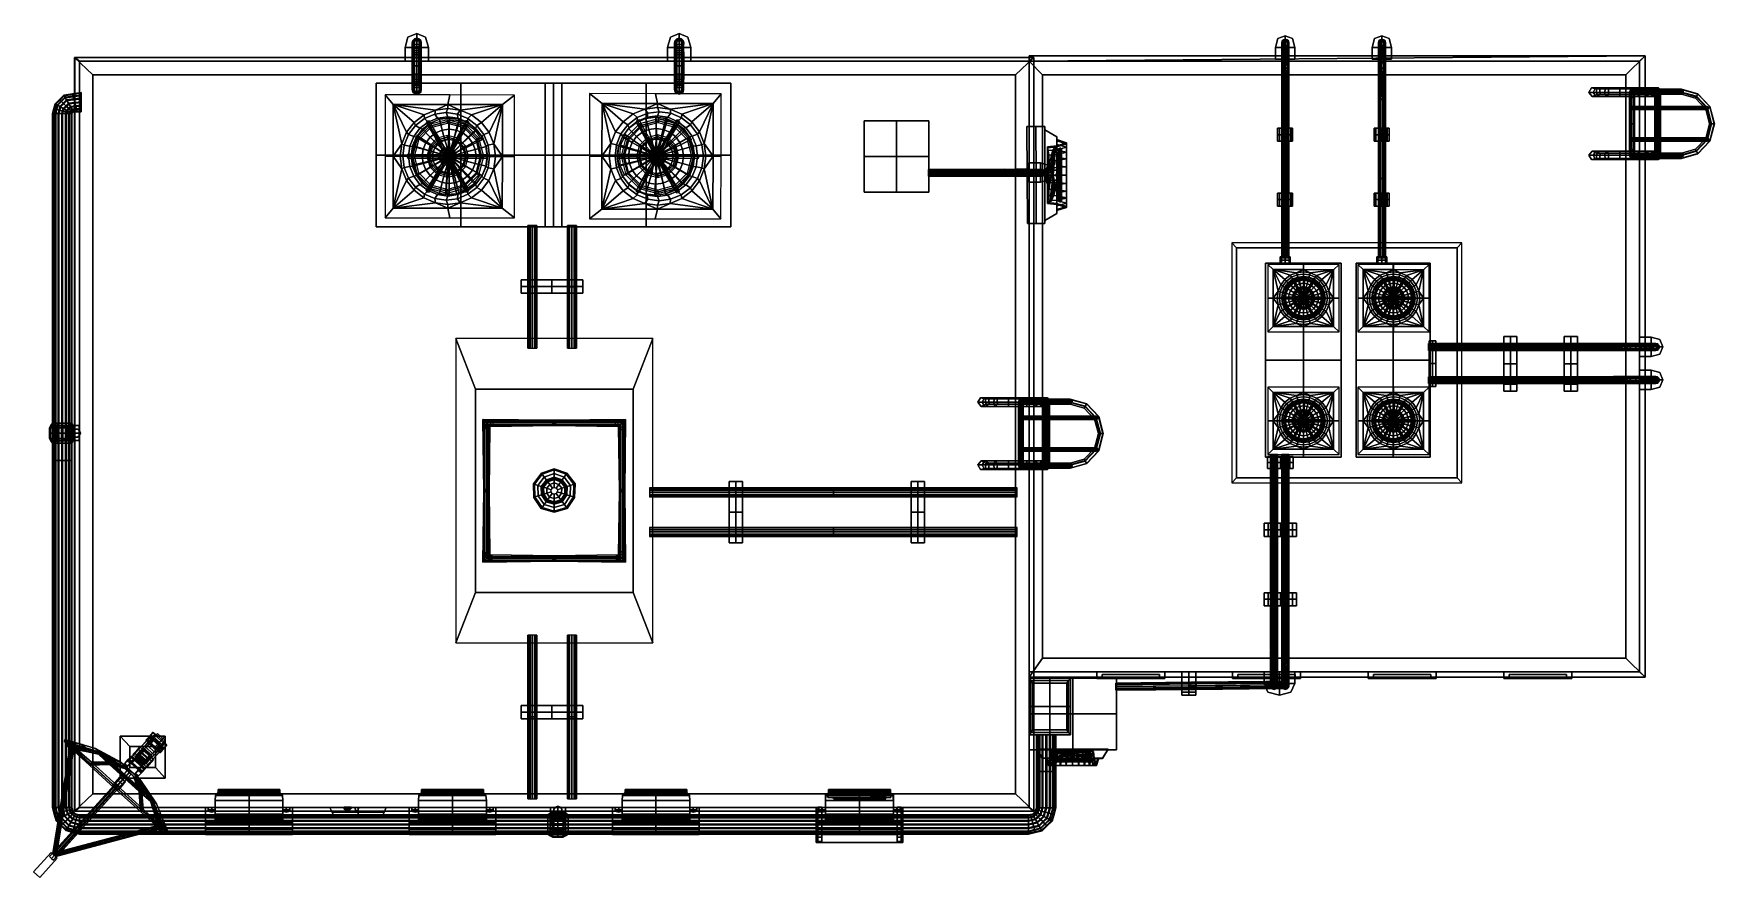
# Model space of a CAD drawing. Extents: x -9.3 to 15.5, y -7 to 5.4.
import ezdxf

# ---------------------------------------------------------------- set-up
doc = ezdxf.new("R2010")
doc.units = 0

msp = doc.modelspace()

# ---------------------------------------------------------------- linework, layer by layer
for points in [[(-3.618, 5.204, 10.247), (-3.791, 5.204, 10.247), (-3.748, 5.357, 10.247), (-3.618, 5.408, 10.247)], [(-3.618, 5.204, 10.515), (-3.618, 5.408, 10.515), (-3.748, 5.357, 10.515), (-3.791, 5.204, 10.515)], [(-3.618, 5.204, 2.357), (-3.791, 5.204, 2.357), (-3.748, 5.357, 2.357), (-3.618, 5.408, 2.357)], [(-3.618, 5.204, 2.625), (-3.618, 5.408, 2.625), (-3.748, 5.357, 2.625), (-3.791, 5.204, 2.625)], [(-3.791, 5.204, 10.381), (-3.791, 5.204, 10.515), (-3.748, 5.357, 10.515), (-3.748, 5.357, 10.381)], [(-3.791, 5.204, 10.381), (-3.748, 5.357, 10.381), (-3.748, 5.357, 10.247), (-3.791, 5.204, 10.247)], [(-3.791, 5.204, 2.491), (-3.791, 5.204, 2.625), (-3.748, 5.357, 2.625), (-3.748, 5.357, 2.491)], [(-3.791, 5.204, 2.491), (-3.748, 5.357, 2.491), (-3.748, 5.357, 2.357), (-3.791, 5.204, 2.357)], [(-3.791, 5.204, 10.381), (-3.791, 5, 10.381), (-3.791, 5, 10.515), (-3.791, 5.204, 10.515)], [(-3.791, 5.204, 10.381), (-3.791, 5.204, 10.247), (-3.791, 5, 10.247), (-3.791, 5, 10.381)], [(-3.618, 5.204, 10.247), (-3.618, 5, 10.247), (-3.791, 5, 10.247), (-3.791, 5.204, 10.247)], [(-3.618, 5.204, 10.515), (-3.791, 5.204, 10.515), (-3.791, 5, 10.515), (-3.618, 5, 10.515)], [(-3.791, 5.204, 2.491), (-3.791, 5, 2.491), (-3.791, 5, 2.625), (-3.791, 5.204, 2.625)], [(-3.791, 5.204, 2.491), (-3.791, 5.204, 2.357), (-3.791, 5, 2.357), (-3.791, 5, 2.491)], [(-3.618, 5.204, 2.357), (-3.618, 5, 2.357), (-3.791, 5, 2.357), (-3.791, 5.204, 2.357)], [(-3.618, 5.204, 2.625), (-3.791, 5.204, 2.625), (-3.791, 5, 2.625), (-3.618, 5, 2.625)], [(-3.618, 5.408, 10.381), (-3.748, 5.357, 10.381), (-3.748, 5.357, 10.515), (-3.618, 5.408, 10.515)], [(-3.618, 5.408, 10.381), (-3.618, 5.408, 10.247), (-3.748, 5.357, 10.247), (-3.748, 5.357, 10.381)], [(-3.618, 5.408, 2.491), (-3.748, 5.357, 2.491), (-3.748, 5.357, 2.625), (-3.618, 5.408, 2.625)], [(-3.618, 5.408, 2.491), (-3.618, 5.408, 2.357), (-3.748, 5.357, 2.357), (-3.748, 5.357, 2.491)], [(-3.685, 5.259, 11.054), (-3.677, 5.29, 11.061), (-3.677, 5.308, 10.997), (-3.685, 5.274, 10.999)], [(-3.685, 5.274, 5.486), (-3.685, 5.274, 10.999), (-3.677, 5.308, 10.997), (-3.677, 5.308, 5.485)], [(-3.685, 5.274, 5.486), (-3.677, 5.308, 5.485), (-3.677, 5.308, -0.028), (-3.685, 5.275, -0.028)], [(-3.685, 5.259, 11.054), (-3.685, 5.244, 11.108), (-3.677, 5.273, 11.125), (-3.677, 5.29, 11.061)], [(-3.685, 5.274, 5.486), (-3.685, 5.275, -0.028), (-3.677, 5.241, -0.028), (-3.676, 5.24, 5.487)], [(-3.685, 5.259, 11.054), (-3.685, 5.274, 10.999), (-3.676, 5.24, 11.001), (-3.676, 5.227, 11.046)], [(-3.685, 5.274, 5.486), (-3.676, 5.24, 5.487), (-3.676, 5.24, 11.001), (-3.685, 5.274, 10.999)], [(-3.685, 5.204, 11.148), (-3.677, 5.227, 11.171), (-3.677, 5.273, 11.125), (-3.685, 5.244, 11.108)], [(-3.685, 5.259, 11.054), (-3.676, 5.227, 11.046), (-3.676, 5.215, 11.091), (-3.685, 5.244, 11.108)], [(-3.685, 5.204, 11.148), (-3.685, 5.244, 11.108), (-3.676, 5.215, 11.091), (-3.676, 5.181, 11.125)], [(-3.685, 5.204, 11.148), (-3.685, 5.165, 11.187), (-3.677, 5.182, 11.217), (-3.677, 5.227, 11.171)], [(-3.685, 5.204, 11.148), (-3.676, 5.181, 11.125), (-3.676, 5.148, 11.158), (-3.685, 5.165, 11.187)], [(-3.652, 5.313, 11.067), (-3.652, 5.332, 10.996), (-3.677, 5.308, 10.997), (-3.677, 5.29, 11.061)], [(-3.652, 5.332, 5.484), (-3.652, 5.332, -0.028), (-3.677, 5.308, -0.028), (-3.677, 5.308, 5.485)], [(-3.652, 5.332, 5.484), (-3.677, 5.308, 5.485), (-3.677, 5.308, 10.997), (-3.652, 5.332, 10.996)], [(-3.652, 5.313, 11.067), (-3.677, 5.29, 11.061), (-3.677, 5.273, 11.125), (-3.652, 5.295, 11.137)], [(-3.652, 5.244, 11.188), (-3.652, 5.295, 11.137), (-3.677, 5.273, 11.125), (-3.677, 5.227, 11.171)], [(-3.652, 5.244, 11.188), (-3.677, 5.227, 11.171), (-3.677, 5.182, 11.217), (-3.652, 5.194, 11.239)], [(-3.651, 5.216, 5.487), (-3.676, 5.24, 5.487), (-3.677, 5.241, -0.028), (-3.652, 5.217, -0.028)], [(-3.651, 5.205, 11.041), (-3.676, 5.227, 11.046), (-3.676, 5.24, 11.001), (-3.651, 5.216, 11.003)], [(-3.651, 5.216, 5.487), (-3.651, 5.216, 11.003), (-3.676, 5.24, 11.001), (-3.676, 5.24, 5.487)], [(-3.651, 5.205, 11.041), (-3.651, 5.194, 11.079), (-3.676, 5.215, 11.091), (-3.676, 5.227, 11.046)], [(-3.651, 5.165, 11.109), (-3.676, 5.181, 11.125), (-3.676, 5.215, 11.091), (-3.651, 5.194, 11.079)], [(-3.652, 5.313, 11.067), (-3.618, 5.323, 11.069), (-3.618, 5.342, 10.995), (-3.652, 5.332, 10.996)], [(-3.652, 5.332, 5.484), (-3.652, 5.332, 10.996), (-3.618, 5.342, 10.995), (-3.618, 5.342, 5.484)], [(-3.652, 5.332, 5.484), (-3.618, 5.342, 5.484), (-3.618, 5.342, -0.028), (-3.652, 5.332, -0.028)], [(-3.652, 5.313, 11.067), (-3.652, 5.295, 11.137), (-3.618, 5.304, 11.143), (-3.618, 5.323, 11.069)], [(-3.652, 5.244, 11.188), (-3.618, 5.251, 11.195), (-3.618, 5.304, 11.143), (-3.652, 5.295, 11.137)], [(-3.652, 5.244, 11.188), (-3.652, 5.194, 11.239), (-3.618, 5.199, 11.247), (-3.618, 5.251, 11.195)], [(-3.651, 5.216, 5.487), (-3.652, 5.217, -0.028), (-3.618, 5.207, -0.028), (-3.618, 5.207, 5.488)], [(-3.651, 5.205, 11.041), (-3.651, 5.216, 11.003), (-3.618, 5.207, 11.004), (-3.618, 5.197, 11.039)], [(-3.651, 5.216, 5.487), (-3.618, 5.207, 5.488), (-3.618, 5.207, 11.004), (-3.651, 5.216, 11.003)], [(-3.651, 5.205, 11.041), (-3.618, 5.197, 11.039), (-3.618, 5.187, 11.075), (-3.651, 5.194, 11.079)], [(-3.618, 5.408, 10.381), (-3.618, 5.408, 10.515), (-3.488, 5.357, 10.515), (-3.488, 5.357, 10.381)], [(-3.618, 5.408, 10.381), (-3.488, 5.357, 10.381), (-3.488, 5.357, 10.247), (-3.618, 5.408, 10.247)], [(-3.618, 5.204, 10.247), (-3.618, 5.408, 10.247), (-3.488, 5.357, 10.247), (-3.445, 5.204, 10.247)], [(-3.618, 5.204, 10.515), (-3.445, 5.204, 10.515), (-3.488, 5.357, 10.515), (-3.618, 5.408, 10.515)], [(-3.618, 5.408, 2.491), (-3.618, 5.408, 2.625), (-3.488, 5.357, 2.625), (-3.488, 5.357, 2.491)], [(-3.618, 5.408, 2.491), (-3.488, 5.357, 2.491), (-3.488, 5.357, 2.357), (-3.618, 5.408, 2.357)], [(-3.618, 5.204, 2.357), (-3.618, 5.408, 2.357), (-3.488, 5.357, 2.357), (-3.445, 5.204, 2.357)], [(-3.618, 5.204, 2.625), (-3.445, 5.204, 2.625), (-3.488, 5.357, 2.625), (-3.618, 5.408, 2.625)], [(-3.584, 5.313, 11.067), (-3.584, 5.332, 10.996), (-3.618, 5.342, 10.995), (-3.618, 5.323, 11.069)], [(-3.585, 5.332, 5.484), (-3.585, 5.332, -0.028), (-3.618, 5.342, -0.028), (-3.618, 5.342, 5.484)], [(-3.585, 5.332, 5.484), (-3.618, 5.342, 5.484), (-3.618, 5.342, 10.995), (-3.584, 5.332, 10.996)], [(-3.584, 5.313, 11.067), (-3.618, 5.323, 11.069), (-3.618, 5.304, 11.143), (-3.584, 5.295, 11.137)], [(-3.584, 5.244, 11.188), (-3.584, 5.295, 11.137), (-3.618, 5.304, 11.143), (-3.618, 5.251, 11.195)], [(-3.584, 5.244, 11.188), (-3.618, 5.251, 11.195), (-3.618, 5.199, 11.247), (-3.584, 5.194, 11.239)], [(-3.585, 5.216, 5.487), (-3.618, 5.207, 5.488), (-3.618, 5.207, -0.028), (-3.585, 5.217, -0.028)], [(-3.585, 5.205, 11.041), (-3.618, 5.197, 11.039), (-3.618, 5.207, 11.004), (-3.585, 5.216, 11.003)], [(-3.585, 5.216, 5.487), (-3.585, 5.216, 11.003), (-3.618, 5.207, 11.004), (-3.618, 5.207, 5.488)], [(-3.585, 5.205, 11.041), (-3.585, 5.194, 11.079), (-3.618, 5.187, 11.075), (-3.618, 5.197, 11.039)], [(-3.618, 5.204, 10.247), (-3.445, 5.204, 10.247), (-3.445, 5, 10.247), (-3.618, 5, 10.247)], [(-3.618, 5.204, 10.515), (-3.618, 5, 10.515), (-3.445, 5, 10.515), (-3.445, 5.204, 10.515)], [(-3.618, 5.204, 2.357), (-3.445, 5.204, 2.357), (-3.445, 5, 2.357), (-3.618, 5, 2.357)], [(-3.618, 5.204, 2.625), (-3.618, 5, 2.625), (-3.445, 5, 2.625), (-3.445, 5.204, 2.625)], [(-3.585, 5.332, 5.484), (-3.584, 5.332, 10.996), (-3.559, 5.308, 10.997), (-3.56, 5.308, 5.485)], [(-3.585, 5.332, 5.484), (-3.56, 5.308, 5.485), (-3.56, 5.308, -0.028), (-3.585, 5.332, -0.028)], [(-3.585, 5.216, 5.487), (-3.585, 5.217, -0.028), (-3.56, 5.241, -0.028), (-3.56, 5.24, 5.487)], [(-3.585, 5.205, 11.041), (-3.585, 5.216, 11.003), (-3.56, 5.24, 11.001), (-3.56, 5.227, 11.046)], [(-3.585, 5.216, 5.487), (-3.56, 5.24, 5.487), (-3.56, 5.24, 11.001), (-3.585, 5.216, 11.003)], [(-3.585, 5.205, 11.041), (-3.56, 5.227, 11.046), (-3.561, 5.215, 11.091), (-3.585, 5.194, 11.079)], [(-3.585, 5.165, 11.109), (-3.585, 5.194, 11.079), (-3.561, 5.215, 11.091), (-3.561, 5.181, 11.125)], [(-3.584, 5.313, 11.067), (-3.559, 5.29, 11.061), (-3.559, 5.308, 10.997), (-3.584, 5.332, 10.996)], [(-3.584, 5.313, 11.067), (-3.584, 5.295, 11.137), (-3.559, 5.273, 11.125), (-3.559, 5.29, 11.061)], [(-3.584, 5.244, 11.188), (-3.559, 5.227, 11.171), (-3.559, 5.273, 11.125), (-3.584, 5.295, 11.137)], [(-3.584, 5.244, 11.188), (-3.584, 5.194, 11.239), (-3.559, 5.182, 11.217), (-3.559, 5.227, 11.171)], [(-3.551, 5.259, 11.054), (-3.551, 5.244, 11.108), (-3.561, 5.215, 11.091), (-3.56, 5.227, 11.046)], [(-3.551, 5.204, 11.148), (-3.561, 5.181, 11.125), (-3.561, 5.215, 11.091), (-3.551, 5.244, 11.108)], [(-3.551, 5.204, 11.148), (-3.551, 5.165, 11.187), (-3.561, 5.148, 11.158), (-3.561, 5.181, 11.125)], [(-3.551, 5.274, 5.486), (-3.551, 5.275, -0.028), (-3.56, 5.308, -0.028), (-3.56, 5.308, 5.485)], [(-3.551, 5.274, 5.486), (-3.56, 5.308, 5.485), (-3.559, 5.308, 10.997), (-3.551, 5.274, 10.999)], [(-3.551, 5.274, 5.486), (-3.56, 5.24, 5.487), (-3.56, 5.241, -0.028), (-3.551, 5.275, -0.028)], [(-3.551, 5.259, 11.054), (-3.56, 5.227, 11.046), (-3.56, 5.24, 11.001), (-3.551, 5.274, 10.999)], [(-3.551, 5.274, 5.486), (-3.551, 5.274, 10.999), (-3.56, 5.24, 11.001), (-3.56, 5.24, 5.487)], [(-3.551, 5.259, 11.054), (-3.551, 5.274, 10.999), (-3.559, 5.308, 10.997), (-3.559, 5.29, 11.061)], [(-3.551, 5.259, 11.054), (-3.559, 5.29, 11.061), (-3.559, 5.273, 11.125), (-3.551, 5.244, 11.108)], [(-3.551, 5.204, 11.148), (-3.551, 5.244, 11.108), (-3.559, 5.273, 11.125), (-3.559, 5.227, 11.171)], [(-3.551, 5.204, 11.148), (-3.559, 5.227, 11.171), (-3.559, 5.182, 11.217), (-3.551, 5.165, 11.187)], [(-3.445, 5.204, 10.381), (-3.488, 5.357, 10.381), (-3.488, 5.357, 10.515), (-3.445, 5.204, 10.515)], [(-3.445, 5.204, 10.381), (-3.445, 5.204, 10.247), (-3.488, 5.357, 10.247), (-3.488, 5.357, 10.381)], [(-3.445, 5.204, 2.491), (-3.488, 5.357, 2.491), (-3.488, 5.357, 2.625), (-3.445, 5.204, 2.625)], [(-3.445, 5.204, 2.491), (-3.445, 5.204, 2.357), (-3.488, 5.357, 2.357), (-3.488, 5.357, 2.491)], [(-3.445, 5.204, 10.381), (-3.445, 5.204, 10.515), (-3.445, 5, 10.515), (-3.445, 5, 10.381)], [(-3.445, 5.204, 10.381), (-3.445, 5, 10.381), (-3.445, 5, 10.247), (-3.445, 5.204, 10.247)], [(-3.445, 5.204, 2.491), (-3.445, 5.204, 2.625), (-3.445, 5, 2.625), (-3.445, 5, 2.491)], [(-3.445, 5.204, 2.491), (-3.445, 5, 2.491), (-3.445, 5, 2.357), (-3.445, 5.204, 2.357)], [(0.251, 5.204, 10.247), (0.077, 5.204, 10.247), (0.121, 5.357, 10.247), (0.251, 5.408, 10.247)], [(0.251, 5.204, 10.515), (0.251, 5.408, 10.515), (0.121, 5.357, 10.515), (0.077, 5.204, 10.515)], [(0.251, 5.204, 2.357), (0.077, 5.204, 2.357), (0.121, 5.357, 2.357), (0.251, 5.408, 2.357)], [(0.251, 5.204, 2.625), (0.251, 5.408, 2.625), (0.121, 5.357, 2.625), (0.077, 5.204, 2.625)], [(0.077, 5.204, 10.381), (0.077, 5.204, 10.515), (0.121, 5.357, 10.515), (0.121, 5.357, 10.381)], [(0.077, 5.204, 10.381), (0.121, 5.357, 10.381), (0.121, 5.357, 10.247), (0.077, 5.204, 10.247)], [(0.077, 5.204, 2.491), (0.077, 5.204, 2.625), (0.121, 5.357, 2.625), (0.121, 5.357, 2.491)], [(0.077, 5.204, 2.491), (0.121, 5.357, 2.491), (0.121, 5.357, 2.357), (0.077, 5.204, 2.357)], [(0.077, 5.204, 10.381), (0.077, 5, 10.381), (0.077, 5, 10.515), (0.077, 5.204, 10.515)], [(0.077, 5.204, 10.381), (0.077, 5.204, 10.247), (0.077, 5, 10.247), (0.077, 5, 10.381)], [(0.251, 5.204, 10.247), (0.251, 5, 10.247), (0.077, 5, 10.247), (0.077, 5.204, 10.247)], [(0.251, 5.204, 10.515), (0.077, 5.204, 10.515), (0.077, 5, 10.515), (0.251, 5, 10.515)], [(0.077, 5.204, 2.491), (0.077, 5, 2.491), (0.077, 5, 2.625), (0.077, 5.204, 2.625)], [(0.077, 5.204, 2.491), (0.077, 5.204, 2.357), (0.077, 5, 2.357), (0.077, 5, 2.491)], [(0.251, 5.204, 2.357), (0.251, 5, 2.357), (0.077, 5, 2.357), (0.077, 5.204, 2.357)], [(0.251, 5.204, 2.625), (0.077, 5.204, 2.625), (0.077, 5, 2.625), (0.251, 5, 2.625)], [(0.251, 5.408, 10.381), (0.121, 5.357, 10.381), (0.121, 5.357, 10.515), (0.251, 5.408, 10.515)], [(0.251, 5.408, 10.381), (0.251, 5.408, 10.247), (0.121, 5.357, 10.247), (0.121, 5.357, 10.381)], [(0.251, 5.408, 2.491), (0.121, 5.357, 2.491), (0.121, 5.357, 2.625), (0.251, 5.408, 2.625)], [(0.251, 5.408, 2.491), (0.251, 5.408, 2.357), (0.121, 5.357, 2.357), (0.121, 5.357, 2.491)], [(0.184, 5.259, 11.054), (0.192, 5.29, 11.061), (0.192, 5.308, 10.997), (0.184, 5.274, 10.999)], [(0.184, 5.274, 5.486), (0.184, 5.274, 10.999), (0.192, 5.308, 10.997), (0.192, 5.308, 5.485)], [(0.184, 5.274, 5.486), (0.192, 5.308, 5.485), (0.192, 5.308, -0.028), (0.184, 5.275, -0.028)], [(0.184, 5.259, 11.054), (0.184, 5.244, 11.108), (0.191, 5.273, 11.125), (0.192, 5.29, 11.061)], [(0.184, 5.274, 5.486), (0.184, 5.275, -0.028), (0.192, 5.241, -0.028), (0.192, 5.24, 5.487)], [(0.184, 5.259, 11.054), (0.184, 5.274, 10.999), (0.193, 5.24, 11.001), (0.193, 5.227, 11.046)], [(0.184, 5.274, 5.486), (0.192, 5.24, 5.487), (0.193, 5.24, 11.001), (0.184, 5.274, 10.999)], [(0.184, 5.204, 11.148), (0.191, 5.227, 11.171), (0.191, 5.273, 11.125), (0.184, 5.244, 11.108)], [(0.184, 5.259, 11.054), (0.193, 5.227, 11.046), (0.193, 5.215, 11.091), (0.184, 5.244, 11.108)], [(0.184, 5.204, 11.148), (0.184, 5.244, 11.108), (0.193, 5.215, 11.091), (0.193, 5.181, 11.125)], [(0.184, 5.204, 11.148), (0.184, 5.165, 11.187), (0.191, 5.182, 11.217), (0.191, 5.227, 11.171)], [(0.184, 5.204, 11.148), (0.193, 5.181, 11.125), (0.193, 5.148, 11.158), (0.184, 5.165, 11.187)], [(0.217, 5.313, 11.067), (0.192, 5.29, 11.061), (0.191, 5.273, 11.125), (0.217, 5.295, 11.137)], [(0.217, 5.244, 11.188), (0.217, 5.295, 11.137), (0.191, 5.273, 11.125), (0.191, 5.227, 11.171)], [(0.217, 5.244, 11.188), (0.191, 5.227, 11.171), (0.191, 5.182, 11.217), (0.217, 5.194, 11.239)], [(0.217, 5.313, 11.067), (0.217, 5.332, 10.996), (0.192, 5.308, 10.997), (0.192, 5.29, 11.061)], [(0.217, 5.332, 5.484), (0.217, 5.332, -0.028), (0.192, 5.308, -0.028), (0.192, 5.308, 5.485)], [(0.217, 5.332, 5.484), (0.192, 5.308, 5.485), (0.192, 5.308, 10.997), (0.217, 5.332, 10.996)], [(0.217, 5.216, 5.487), (0.192, 5.24, 5.487), (0.192, 5.241, -0.028), (0.217, 5.217, -0.028)], [(0.217, 5.216, 5.487), (0.218, 5.216, 11.003), (0.193, 5.24, 11.001), (0.192, 5.24, 5.487)], [(0.218, 5.205, 11.041), (0.193, 5.227, 11.046), (0.193, 5.24, 11.001), (0.218, 5.216, 11.003)], [(0.218, 5.205, 11.041), (0.218, 5.194, 11.079), (0.193, 5.215, 11.091), (0.193, 5.227, 11.046)], [(0.218, 5.165, 11.109), (0.193, 5.181, 11.125), (0.193, 5.215, 11.091), (0.218, 5.194, 11.079)], [(0.217, 5.313, 11.067), (0.251, 5.323, 11.069), (0.251, 5.342, 10.995), (0.217, 5.332, 10.996)], [(0.217, 5.332, 5.484), (0.217, 5.332, 10.996), (0.251, 5.342, 10.995), (0.251, 5.342, 5.484)], [(0.217, 5.332, 5.484), (0.251, 5.342, 5.484), (0.251, 5.342, -0.028), (0.217, 5.332, -0.028)], [(0.217, 5.313, 11.067), (0.217, 5.295, 11.137), (0.251, 5.304, 11.143), (0.251, 5.323, 11.069)], [(0.217, 5.244, 11.188), (0.251, 5.251, 11.195), (0.251, 5.304, 11.143), (0.217, 5.295, 11.137)], [(0.217, 5.244, 11.188), (0.217, 5.194, 11.239), (0.251, 5.199, 11.247), (0.251, 5.251, 11.195)], [(0.217, 5.216, 5.487), (0.217, 5.217, -0.028), (0.251, 5.207, -0.028), (0.251, 5.207, 5.488)], [(0.217, 5.216, 5.487), (0.251, 5.207, 5.488), (0.251, 5.207, 11.004), (0.218, 5.216, 11.003)], [(0.218, 5.205, 11.041), (0.218, 5.216, 11.003), (0.251, 5.207, 11.004), (0.251, 5.197, 11.039)], [(0.218, 5.205, 11.041), (0.251, 5.197, 11.039), (0.251, 5.187, 11.075), (0.218, 5.194, 11.079)], [(0.251, 5.408, 10.381), (0.251, 5.408, 10.515), (0.381, 5.357, 10.515), (0.381, 5.357, 10.381)], [(0.251, 5.408, 10.381), (0.381, 5.357, 10.381), (0.381, 5.357, 10.247), (0.251, 5.408, 10.247)], [(0.251, 5.204, 10.247), (0.251, 5.408, 10.247), (0.381, 5.357, 10.247), (0.424, 5.204, 10.247)], [(0.251, 5.204, 10.515), (0.424, 5.204, 10.515), (0.381, 5.357, 10.515), (0.251, 5.408, 10.515)], [(0.251, 5.408, 2.491), (0.251, 5.408, 2.625), (0.381, 5.357, 2.625), (0.381, 5.357, 2.491)], [(0.251, 5.408, 2.491), (0.381, 5.357, 2.491), (0.381, 5.357, 2.357), (0.251, 5.408, 2.357)], [(0.251, 5.204, 2.357), (0.251, 5.408, 2.357), (0.381, 5.357, 2.357), (0.424, 5.204, 2.357)], [(0.251, 5.204, 2.625), (0.424, 5.204, 2.625), (0.381, 5.357, 2.625), (0.251, 5.408, 2.625)], [(0.285, 5.313, 11.067), (0.284, 5.332, 10.996), (0.251, 5.342, 10.995), (0.251, 5.323, 11.069)], [(0.284, 5.332, 5.484), (0.284, 5.332, -0.028), (0.251, 5.342, -0.028), (0.251, 5.342, 5.484)], [(0.284, 5.332, 5.484), (0.251, 5.342, 5.484), (0.251, 5.342, 10.995), (0.284, 5.332, 10.996)], [(0.285, 5.313, 11.067), (0.251, 5.323, 11.069), (0.251, 5.304, 11.143), (0.285, 5.295, 11.137)], [(0.285, 5.244, 11.188), (0.285, 5.295, 11.137), (0.251, 5.304, 11.143), (0.251, 5.251, 11.195)], [(0.285, 5.244, 11.188), (0.251, 5.251, 11.195), (0.251, 5.199, 11.247), (0.285, 5.194, 11.239)], [(0.284, 5.216, 5.487), (0.251, 5.207, 5.488), (0.251, 5.207, -0.028), (0.284, 5.217, -0.028)], [(0.284, 5.205, 11.041), (0.251, 5.197, 11.039), (0.251, 5.207, 11.004), (0.284, 5.216, 11.003)], [(0.284, 5.216, 5.487), (0.284, 5.216, 11.003), (0.251, 5.207, 11.004), (0.251, 5.207, 5.488)], [(0.284, 5.205, 11.041), (0.283, 5.194, 11.079), (0.251, 5.187, 11.075), (0.251, 5.197, 11.039)], [(0.251, 5.204, 10.247), (0.424, 5.204, 10.247), (0.424, 5, 10.247), (0.251, 5, 10.247)], [(0.251, 5.204, 10.515), (0.251, 5, 10.515), (0.424, 5, 10.515), (0.424, 5.204, 10.515)], [(0.251, 5.204, 2.357), (0.424, 5.204, 2.357), (0.424, 5, 2.357), (0.251, 5, 2.357)], [(0.251, 5.204, 2.625), (0.251, 5, 2.625), (0.424, 5, 2.625), (0.424, 5.204, 2.625)], [(0.284, 5.205, 11.041), (0.309, 5.227, 11.046), (0.308, 5.215, 11.091), (0.283, 5.194, 11.079)], [(0.283, 5.165, 11.109), (0.283, 5.194, 11.079), (0.308, 5.215, 11.091), (0.308, 5.181, 11.125)], [(0.285, 5.313, 11.067), (0.31, 5.29, 11.061), (0.31, 5.308, 10.997), (0.284, 5.332, 10.996)], [(0.284, 5.332, 5.484), (0.284, 5.332, 10.996), (0.31, 5.308, 10.997), (0.309, 5.308, 5.485)], [(0.284, 5.332, 5.484), (0.309, 5.308, 5.485), (0.309, 5.308, -0.028), (0.284, 5.332, -0.028)], [(0.284, 5.216, 5.487), (0.284, 5.217, -0.028), (0.309, 5.241, -0.028), (0.309, 5.24, 5.487)], [(0.284, 5.205, 11.041), (0.284, 5.216, 11.003), (0.309, 5.24, 11.001), (0.309, 5.227, 11.046)], [(0.284, 5.216, 5.487), (0.309, 5.24, 5.487), (0.309, 5.24, 11.001), (0.284, 5.216, 11.003)], [(0.285, 5.313, 11.067), (0.285, 5.295, 11.137), (0.31, 5.273, 11.125), (0.31, 5.29, 11.061)], [(0.285, 5.244, 11.188), (0.31, 5.227, 11.171), (0.31, 5.273, 11.125), (0.285, 5.295, 11.137)], [(0.285, 5.244, 11.188), (0.285, 5.194, 11.239), (0.31, 5.182, 11.217), (0.31, 5.227, 11.171)], [(0.318, 5.259, 11.054), (0.317, 5.244, 11.108), (0.308, 5.215, 11.091), (0.309, 5.227, 11.046)], [(0.317, 5.204, 11.148), (0.308, 5.181, 11.125), (0.308, 5.215, 11.091), (0.317, 5.244, 11.108)], [(0.317, 5.204, 11.148), (0.317, 5.165, 11.187), (0.308, 5.148, 11.158), (0.308, 5.181, 11.125)], [(0.318, 5.274, 5.486), (0.317, 5.275, -0.028), (0.309, 5.308, -0.028), (0.309, 5.308, 5.485)], [(0.318, 5.274, 5.486), (0.309, 5.308, 5.485), (0.31, 5.308, 10.997), (0.318, 5.274, 10.999)], [(0.318, 5.274, 5.486), (0.309, 5.24, 5.487), (0.309, 5.241, -0.028), (0.317, 5.275, -0.028)], [(0.318, 5.259, 11.054), (0.309, 5.227, 11.046), (0.309, 5.24, 11.001), (0.318, 5.274, 10.999)], [(0.318, 5.274, 5.486), (0.318, 5.274, 10.999), (0.309, 5.24, 11.001), (0.309, 5.24, 5.487)], [(0.318, 5.259, 11.054), (0.318, 5.274, 10.999), (0.31, 5.308, 10.997), (0.31, 5.29, 11.061)], [(0.318, 5.259, 11.054), (0.31, 5.29, 11.061), (0.31, 5.273, 11.125), (0.317, 5.244, 11.108)], [(0.317, 5.204, 11.148), (0.317, 5.244, 11.108), (0.31, 5.273, 11.125), (0.31, 5.227, 11.171)], [(0.317, 5.204, 11.148), (0.31, 5.227, 11.171), (0.31, 5.182, 11.217), (0.317, 5.165, 11.187)], [(0.424, 5.204, 10.381), (0.381, 5.357, 10.381), (0.381, 5.357, 10.515), (0.424, 5.204, 10.515)], [(0.424, 5.204, 10.381), (0.424, 5.204, 10.247), (0.381, 5.357, 10.247), (0.381, 5.357, 10.381)], [(0.424, 5.204, 2.491), (0.381, 5.357, 2.491), (0.381, 5.357, 2.625), (0.424, 5.204, 2.625)], [(0.424, 5.204, 2.491), (0.424, 5.204, 2.357), (0.381, 5.357, 2.357), (0.381, 5.357, 2.491)], [(0.424, 5.204, 10.381), (0.424, 5.204, 10.515), (0.424, 5, 10.515), (0.424, 5, 10.381)], [(0.424, 5.204, 10.381), (0.424, 5, 10.381), (0.424, 5, 10.247), (0.424, 5.204, 10.247)], [(0.424, 5.204, 2.491), (0.424, 5.204, 2.625), (0.424, 5, 2.625), (0.424, 5, 2.491)], [(0.424, 5.204, 2.491), (0.424, 5, 2.491), (0.424, 5, 2.357), (0.424, 5.204, 2.357)], [(9.184, 5.204, 2.388), (9.042, 5.204, 2.388), (9.077, 5.334, 2.388), (9.184, 5.377, 2.388)], [(9.184, 5.204, 2.594), (9.184, 5.377, 2.594), (9.077, 5.334, 2.594), (9.042, 5.204, 2.594)], [(9.042, 5.204, 2.491), (9.042, 5.204, 2.594), (9.077, 5.334, 2.594), (9.077, 5.334, 2.491)], [(9.042, 5.204, 2.491), (9.077, 5.334, 2.491), (9.077, 5.334, 2.388), (9.042, 5.204, 2.388)], [(9.042, 5.204, 2.491), (9.042, 5.031, 2.491), (9.042, 5.031, 2.594), (9.042, 5.204, 2.594)], [(9.042, 5.204, 2.491), (9.042, 5.204, 2.388), (9.042, 5.031, 2.388), (9.042, 5.031, 2.491)], [(9.184, 5.204, 2.388), (9.184, 5.031, 2.388), (9.042, 5.031, 2.388), (9.042, 5.204, 2.388)], [(9.184, 5.204, 2.594), (9.042, 5.204, 2.594), (9.042, 5.031, 2.594), (9.184, 5.031, 2.594)], [(9.184, 5.377, 2.491), (9.077, 5.334, 2.491), (9.077, 5.334, 2.594), (9.184, 5.377, 2.594)], [(9.184, 5.377, 2.491), (9.184, 5.377, 2.388), (9.077, 5.334, 2.388), (9.077, 5.334, 2.491)], [(9.136, 5.274, 2.6), (9.142, 5.3, 2.598), (9.142, 5.301, -0.17), (9.136, 5.275, -0.17)], [(9.136, 5.274, 2.6), (9.136, 5.273, 5.369), (9.142, 5.299, 5.366), (9.142, 5.3, 2.598)], [(9.136, 5.258, 5.423), (9.141, 5.282, 5.428), (9.142, 5.299, 5.366), (9.136, 5.273, 5.369)], [(9.136, 5.258, 5.423), (9.136, 5.243, 5.477), (9.141, 5.266, 5.491), (9.141, 5.282, 5.428)], [(9.136, 5.274, 2.6), (9.136, 5.275, -0.17), (9.142, 5.249, -0.17), (9.143, 5.248, 2.601)], [(9.136, 5.274, 2.6), (9.143, 5.248, 2.601), (9.143, 5.247, 5.372), (9.136, 5.273, 5.369)], [(9.136, 5.258, 5.423), (9.136, 5.273, 5.369), (9.143, 5.247, 5.372), (9.143, 5.234, 5.418)], [(9.136, 5.203, 5.517), (9.141, 5.221, 5.535), (9.141, 5.266, 5.491), (9.136, 5.243, 5.477)], [(9.136, 5.258, 5.423), (9.143, 5.234, 5.418), (9.143, 5.22, 5.464), (9.136, 5.243, 5.477)], [(9.136, 5.203, 5.517), (9.136, 5.243, 5.477), (9.143, 5.22, 5.464), (9.143, 5.186, 5.499)], [(9.136, 5.203, 5.517), (9.136, 5.164, 5.556), (9.141, 5.177, 5.579), (9.141, 5.221, 5.535)], [(9.161, 5.301, 5.432), (9.161, 5.319, 5.364), (9.142, 5.299, 5.366), (9.141, 5.282, 5.428)], [(9.161, 5.301, 5.432), (9.141, 5.282, 5.428), (9.141, 5.266, 5.491), (9.161, 5.283, 5.501)], [(9.161, 5.235, 5.549), (9.161, 5.283, 5.501), (9.141, 5.266, 5.491), (9.141, 5.221, 5.535)], [(9.161, 5.235, 5.549), (9.141, 5.221, 5.535), (9.141, 5.177, 5.579), (9.161, 5.187, 5.597)], [(9.161, 5.319, 2.597), (9.161, 5.319, -0.17), (9.142, 5.301, -0.17), (9.142, 5.3, 2.598)], [(9.161, 5.319, 2.597), (9.142, 5.3, 2.598), (9.142, 5.299, 5.366), (9.161, 5.319, 5.364)], [(9.162, 5.23, 2.602), (9.143, 5.248, 2.601), (9.142, 5.249, -0.17), (9.161, 5.23, -0.17)], [(9.162, 5.23, 2.602), (9.162, 5.229, 5.375), (9.143, 5.247, 5.372), (9.143, 5.248, 2.601)], [(9.162, 5.217, 5.415), (9.143, 5.234, 5.418), (9.143, 5.247, 5.372), (9.162, 5.229, 5.375)], [(9.162, 5.217, 5.415), (9.162, 5.206, 5.456), (9.143, 5.22, 5.464), (9.143, 5.234, 5.418)], [(9.162, 5.174, 5.487), (9.143, 5.186, 5.499), (9.143, 5.22, 5.464), (9.162, 5.206, 5.456)], [(9.161, 5.319, 2.597), (9.187, 5.326, 2.597), (9.187, 5.327, -0.17), (9.161, 5.319, -0.17)], [(9.161, 5.301, 5.432), (9.187, 5.308, 5.434), (9.187, 5.326, 5.363), (9.161, 5.319, 5.364)], [(9.161, 5.319, 2.597), (9.161, 5.319, 5.364), (9.187, 5.326, 5.363), (9.187, 5.326, 2.597)], [(9.161, 5.301, 5.432), (9.161, 5.283, 5.501), (9.187, 5.29, 5.505), (9.187, 5.308, 5.434)], [(9.161, 5.235, 5.549), (9.187, 5.24, 5.554), (9.187, 5.29, 5.505), (9.161, 5.283, 5.501)], [(9.161, 5.235, 5.549), (9.161, 5.187, 5.597), (9.187, 5.191, 5.604), (9.187, 5.24, 5.554)], [(9.162, 5.23, 2.602), (9.161, 5.23, -0.17), (9.187, 5.223, -0.17), (9.187, 5.222, 2.603)], [(9.162, 5.23, 2.602), (9.187, 5.222, 2.603), (9.187, 5.222, 5.376), (9.162, 5.229, 5.375)], [(9.162, 5.217, 5.415), (9.162, 5.229, 5.375), (9.187, 5.222, 5.376), (9.187, 5.211, 5.414)], [(9.162, 5.217, 5.415), (9.187, 5.211, 5.414), (9.187, 5.2, 5.452), (9.162, 5.206, 5.456)], [(9.162, 5.174, 5.487), (9.162, 5.206, 5.456), (9.187, 5.2, 5.452), (9.187, 5.17, 5.483)], [(9.184, 5.377, 2.491), (9.184, 5.377, 2.594), (9.291, 5.334, 2.594), (9.291, 5.334, 2.491)], [(9.184, 5.377, 2.491), (9.291, 5.334, 2.491), (9.291, 5.334, 2.388), (9.184, 5.377, 2.388)], [(9.184, 5.204, 2.388), (9.184, 5.377, 2.388), (9.291, 5.334, 2.388), (9.326, 5.204, 2.388)], [(9.184, 5.204, 2.594), (9.326, 5.204, 2.594), (9.291, 5.334, 2.594), (9.184, 5.377, 2.594)], [(9.184, 5.204, 2.388), (9.326, 5.204, 2.388), (9.326, 5.031, 2.388), (9.184, 5.031, 2.388)], [(9.184, 5.204, 2.594), (9.184, 5.031, 2.594), (9.326, 5.031, 2.594), (9.326, 5.204, 2.594)], [(9.213, 5.319, 2.597), (9.213, 5.319, -0.17), (9.187, 5.327, -0.17), (9.187, 5.326, 2.597)], [(9.214, 5.301, 5.432), (9.213, 5.319, 5.364), (9.187, 5.326, 5.363), (9.187, 5.308, 5.434)], [(9.213, 5.319, 2.597), (9.187, 5.326, 2.597), (9.187, 5.326, 5.363), (9.213, 5.319, 5.364)], [(9.214, 5.301, 5.432), (9.187, 5.308, 5.434), (9.187, 5.29, 5.505), (9.214, 5.283, 5.501)], [(9.214, 5.235, 5.549), (9.214, 5.283, 5.501), (9.187, 5.29, 5.505), (9.187, 5.24, 5.554)], [(9.214, 5.235, 5.549), (9.187, 5.24, 5.554), (9.187, 5.191, 5.604), (9.214, 5.187, 5.597)], [(9.213, 5.23, 2.602), (9.212, 5.229, 5.375), (9.187, 5.222, 5.376), (9.187, 5.222, 2.603)], [(9.213, 5.23, 2.602), (9.187, 5.222, 2.603), (9.187, 5.223, -0.17), (9.213, 5.23, -0.17)], [(9.212, 5.217, 5.415), (9.187, 5.211, 5.414), (9.187, 5.222, 5.376), (9.212, 5.229, 5.375)], [(9.212, 5.217, 5.415), (9.212, 5.206, 5.456), (9.187, 5.2, 5.452), (9.187, 5.211, 5.414)], [(9.212, 5.174, 5.487), (9.187, 5.17, 5.483), (9.187, 5.2, 5.452), (9.212, 5.206, 5.456)], [(9.213, 5.23, 2.602), (9.232, 5.248, 2.601), (9.232, 5.247, 5.372), (9.212, 5.229, 5.375)], [(9.212, 5.217, 5.415), (9.212, 5.229, 5.375), (9.232, 5.247, 5.372), (9.231, 5.234, 5.418)], [(9.212, 5.217, 5.415), (9.231, 5.234, 5.418), (9.231, 5.22, 5.464), (9.212, 5.206, 5.456)], [(9.212, 5.174, 5.487), (9.212, 5.206, 5.456), (9.231, 5.22, 5.464), (9.231, 5.186, 5.499)], [(9.214, 5.301, 5.432), (9.233, 5.282, 5.428), (9.233, 5.299, 5.366), (9.213, 5.319, 5.364)], [(9.213, 5.319, 2.597), (9.213, 5.319, 5.364), (9.233, 5.299, 5.366), (9.232, 5.3, 2.598)], [(9.213, 5.319, 2.597), (9.232, 5.3, 2.598), (9.232, 5.301, -0.17), (9.213, 5.319, -0.17)], [(9.213, 5.23, 2.602), (9.213, 5.23, -0.17), (9.232, 5.249, -0.17), (9.232, 5.248, 2.601)], [(9.214, 5.301, 5.432), (9.214, 5.283, 5.501), (9.233, 5.266, 5.491), (9.233, 5.282, 5.428)], [(9.214, 5.235, 5.549), (9.233, 5.221, 5.535), (9.233, 5.266, 5.491), (9.214, 5.283, 5.501)], [(9.214, 5.235, 5.549), (9.214, 5.187, 5.597), (9.233, 5.177, 5.579), (9.233, 5.221, 5.535)], [(9.239, 5.258, 5.423), (9.231, 5.234, 5.418), (9.232, 5.247, 5.372), (9.239, 5.273, 5.369)], [(9.239, 5.258, 5.423), (9.239, 5.243, 5.477), (9.231, 5.22, 5.464), (9.231, 5.234, 5.418)], [(9.239, 5.203, 5.517), (9.231, 5.186, 5.499), (9.231, 5.22, 5.464), (9.239, 5.243, 5.477)], [(9.239, 5.274, 2.6), (9.239, 5.275, -0.17), (9.232, 5.301, -0.17), (9.232, 5.3, 2.598)], [(9.239, 5.274, 2.6), (9.232, 5.3, 2.598), (9.233, 5.299, 5.366), (9.239, 5.273, 5.369)], [(9.239, 5.274, 2.6), (9.232, 5.248, 2.601), (9.232, 5.249, -0.17), (9.239, 5.275, -0.17)], [(9.239, 5.274, 2.6), (9.239, 5.273, 5.369), (9.232, 5.247, 5.372), (9.232, 5.248, 2.601)], [(9.239, 5.258, 5.423), (9.239, 5.273, 5.369), (9.233, 5.299, 5.366), (9.233, 5.282, 5.428)], [(9.239, 5.258, 5.423), (9.233, 5.282, 5.428), (9.233, 5.266, 5.491), (9.239, 5.243, 5.477)], [(9.239, 5.203, 5.517), (9.239, 5.243, 5.477), (9.233, 5.266, 5.491), (9.233, 5.221, 5.535)], [(9.239, 5.203, 5.517), (9.233, 5.221, 5.535), (9.233, 5.177, 5.579), (9.239, 5.164, 5.556)], [(9.326, 5.204, 2.491), (9.291, 5.334, 2.491), (9.291, 5.334, 2.594), (9.326, 5.204, 2.594)], [(9.326, 5.204, 2.491), (9.326, 5.204, 2.388), (9.291, 5.334, 2.388), (9.291, 5.334, 2.491)], [(9.326, 5.204, 2.491), (9.326, 5.204, 2.594), (9.326, 5.031, 2.594), (9.326, 5.031, 2.491)], [(9.326, 5.204, 2.491), (9.326, 5.031, 2.491), (9.326, 5.031, 2.388), (9.326, 5.204, 2.388)], [(10.609, 5.204, 2.388), (10.467, 5.204, 2.388), (10.503, 5.334, 2.388), (10.609, 5.377, 2.388)], [(10.609, 5.204, 2.594), (10.609, 5.377, 2.594), (10.503, 5.334, 2.594), (10.467, 5.204, 2.594)], [(10.467, 5.204, 2.491), (10.467, 5.204, 2.594), (10.503, 5.334, 2.594), (10.503, 5.334, 2.491)], [(10.467, 5.204, 2.491), (10.503, 5.334, 2.491), (10.503, 5.334, 2.388), (10.467, 5.204, 2.388)], [(10.467, 5.204, 2.491), (10.467, 5.031, 2.491), (10.467, 5.031, 2.594), (10.467, 5.204, 2.594)], [(10.467, 5.204, 2.491), (10.467, 5.204, 2.388), (10.467, 5.031, 2.388), (10.467, 5.031, 2.491)], [(10.609, 5.204, 2.388), (10.609, 5.031, 2.388), (10.467, 5.031, 2.388), (10.467, 5.204, 2.388)], [(10.609, 5.204, 2.594), (10.467, 5.204, 2.594), (10.467, 5.031, 2.594), (10.609, 5.031, 2.594)], [(10.609, 5.377, 2.491), (10.503, 5.334, 2.491), (10.503, 5.334, 2.594), (10.609, 5.377, 2.594)], [(10.609, 5.377, 2.491), (10.609, 5.377, 2.388), (10.503, 5.334, 2.388), (10.503, 5.334, 2.491)], [(10.561, 5.274, 2.6), (10.567, 5.3, 2.598), (10.568, 5.301, -0.17), (10.561, 5.275, -0.17)], [(10.561, 5.274, 2.6), (10.561, 5.273, 5.369), (10.567, 5.299, 5.366), (10.567, 5.3, 2.598)], [(10.561, 5.258, 5.423), (10.567, 5.282, 5.428), (10.567, 5.299, 5.366), (10.561, 5.273, 5.369)], [(10.561, 5.258, 5.423), (10.561, 5.243, 5.477), (10.566, 5.266, 5.491), (10.567, 5.282, 5.428)], [(10.561, 5.274, 2.6), (10.561, 5.275, -0.17), (10.568, 5.249, -0.17), (10.568, 5.248, 2.601)], [(10.561, 5.274, 2.6), (10.568, 5.248, 2.601), (10.568, 5.247, 5.372), (10.561, 5.273, 5.369)], [(10.561, 5.258, 5.423), (10.561, 5.273, 5.369), (10.568, 5.247, 5.372), (10.568, 5.234, 5.418)], [(10.561, 5.203, 5.517), (10.566, 5.221, 5.535), (10.566, 5.266, 5.491), (10.561, 5.243, 5.477)], [(10.561, 5.258, 5.423), (10.568, 5.234, 5.418), (10.569, 5.22, 5.464), (10.561, 5.243, 5.477)], [(10.561, 5.203, 5.517), (10.561, 5.243, 5.477), (10.569, 5.22, 5.464), (10.569, 5.186, 5.499)], [(10.561, 5.203, 5.517), (10.561, 5.164, 5.556), (10.566, 5.177, 5.579), (10.566, 5.221, 5.535)], [(10.586, 5.301, 5.432), (10.567, 5.282, 5.428), (10.566, 5.266, 5.491), (10.586, 5.283, 5.501)], [(10.586, 5.235, 5.549), (10.586, 5.283, 5.501), (10.566, 5.266, 5.491), (10.566, 5.221, 5.535)], [(10.586, 5.235, 5.549), (10.566, 5.221, 5.535), (10.566, 5.177, 5.579), (10.586, 5.187, 5.597)], [(10.586, 5.301, 5.432), (10.586, 5.319, 5.364), (10.567, 5.299, 5.366), (10.567, 5.282, 5.428)], [(10.587, 5.319, 2.597), (10.587, 5.319, -0.17), (10.568, 5.301, -0.17), (10.567, 5.3, 2.598)], [(10.587, 5.319, 2.597), (10.567, 5.3, 2.598), (10.567, 5.299, 5.366), (10.586, 5.319, 5.364)], [(10.587, 5.23, 2.602), (10.568, 5.248, 2.601), (10.568, 5.249, -0.17), (10.587, 5.23, -0.17)], [(10.587, 5.23, 2.602), (10.587, 5.229, 5.375), (10.568, 5.247, 5.372), (10.568, 5.248, 2.601)], [(10.588, 5.217, 5.415), (10.568, 5.234, 5.418), (10.568, 5.247, 5.372), (10.587, 5.229, 5.375)], [(10.588, 5.217, 5.415), (10.588, 5.206, 5.456), (10.569, 5.22, 5.464), (10.568, 5.234, 5.418)], [(10.588, 5.174, 5.487), (10.569, 5.186, 5.499), (10.569, 5.22, 5.464), (10.588, 5.206, 5.456)], [(10.586, 5.301, 5.432), (10.612, 5.308, 5.434), (10.612, 5.326, 5.363), (10.586, 5.319, 5.364)], [(10.587, 5.319, 2.597), (10.586, 5.319, 5.364), (10.612, 5.326, 5.363), (10.612, 5.326, 2.597)], [(10.586, 5.301, 5.432), (10.586, 5.283, 5.501), (10.612, 5.29, 5.505), (10.612, 5.308, 5.434)], [(10.586, 5.235, 5.549), (10.612, 5.24, 5.554), (10.612, 5.29, 5.505), (10.586, 5.283, 5.501)], [(10.586, 5.235, 5.549), (10.586, 5.187, 5.597), (10.612, 5.191, 5.604), (10.612, 5.24, 5.554)], [(10.587, 5.319, 2.597), (10.612, 5.326, 2.597), (10.612, 5.327, -0.17), (10.587, 5.319, -0.17)], [(10.587, 5.23, 2.602), (10.587, 5.23, -0.17), (10.612, 5.223, -0.17), (10.612, 5.222, 2.603)], [(10.587, 5.23, 2.602), (10.612, 5.222, 2.603), (10.612, 5.222, 5.376), (10.587, 5.229, 5.375)], [(10.588, 5.217, 5.415), (10.587, 5.229, 5.375), (10.612, 5.222, 5.376), (10.612, 5.211, 5.414)], [(10.588, 5.217, 5.415), (10.612, 5.211, 5.414), (10.612, 5.2, 5.452), (10.588, 5.206, 5.456)], [(10.588, 5.174, 5.487), (10.588, 5.206, 5.456), (10.612, 5.2, 5.452), (10.612, 5.17, 5.483)], [(10.609, 5.377, 2.491), (10.609, 5.377, 2.594), (10.716, 5.334, 2.594), (10.716, 5.334, 2.491)], [(10.609, 5.377, 2.491), (10.716, 5.334, 2.491), (10.716, 5.334, 2.388), (10.609, 5.377, 2.388)], [(10.609, 5.204, 2.388), (10.609, 5.377, 2.388), (10.716, 5.334, 2.388), (10.752, 5.204, 2.388)], [(10.609, 5.204, 2.594), (10.752, 5.204, 2.594), (10.716, 5.334, 2.594), (10.609, 5.377, 2.594)], [(10.609, 5.204, 2.388), (10.752, 5.204, 2.388), (10.752, 5.031, 2.388), (10.609, 5.031, 2.388)], [(10.609, 5.204, 2.594), (10.609, 5.031, 2.594), (10.752, 5.031, 2.594), (10.752, 5.204, 2.594)], [(10.638, 5.319, 2.597), (10.638, 5.319, -0.17), (10.612, 5.327, -0.17), (10.612, 5.326, 2.597)], [(10.639, 5.301, 5.432), (10.639, 5.319, 5.364), (10.612, 5.326, 5.363), (10.612, 5.308, 5.434)], [(10.638, 5.319, 2.597), (10.612, 5.326, 2.597), (10.612, 5.326, 5.363), (10.639, 5.319, 5.364)], [(10.639, 5.301, 5.432), (10.612, 5.308, 5.434), (10.612, 5.29, 5.505), (10.639, 5.283, 5.501)], [(10.639, 5.235, 5.549), (10.639, 5.283, 5.501), (10.612, 5.29, 5.505), (10.612, 5.24, 5.554)], [(10.639, 5.235, 5.549), (10.612, 5.24, 5.554), (10.612, 5.191, 5.604), (10.639, 5.187, 5.597)], [(10.638, 5.23, 2.602), (10.638, 5.229, 5.375), (10.612, 5.222, 5.376), (10.612, 5.222, 2.603)], [(10.638, 5.23, 2.602), (10.612, 5.222, 2.603), (10.612, 5.223, -0.17), (10.638, 5.23, -0.17)], [(10.637, 5.217, 5.415), (10.612, 5.211, 5.414), (10.612, 5.222, 5.376), (10.638, 5.229, 5.375)], [(10.637, 5.217, 5.415), (10.637, 5.206, 5.456), (10.612, 5.2, 5.452), (10.612, 5.211, 5.414)], [(10.637, 5.174, 5.487), (10.612, 5.17, 5.483), (10.612, 5.2, 5.452), (10.637, 5.206, 5.456)], [(10.637, 5.217, 5.415), (10.638, 5.229, 5.375), (10.657, 5.247, 5.372), (10.657, 5.234, 5.418)], [(10.637, 5.217, 5.415), (10.657, 5.234, 5.418), (10.656, 5.22, 5.464), (10.637, 5.206, 5.456)], [(10.637, 5.174, 5.487), (10.637, 5.206, 5.456), (10.656, 5.22, 5.464), (10.656, 5.186, 5.499)], [(10.638, 5.319, 2.597), (10.639, 5.319, 5.364), (10.658, 5.299, 5.366), (10.658, 5.3, 2.598)], [(10.638, 5.319, 2.597), (10.658, 5.3, 2.598), (10.657, 5.301, -0.17), (10.638, 5.319, -0.17)], [(10.638, 5.23, 2.602), (10.638, 5.23, -0.17), (10.657, 5.249, -0.17), (10.657, 5.248, 2.601)], [(10.638, 5.23, 2.602), (10.657, 5.248, 2.601), (10.657, 5.247, 5.372), (10.638, 5.229, 5.375)], [(10.639, 5.301, 5.432), (10.658, 5.282, 5.428), (10.658, 5.299, 5.366), (10.639, 5.319, 5.364)], [(10.639, 5.301, 5.432), (10.639, 5.283, 5.501), (10.659, 5.266, 5.491), (10.658, 5.282, 5.428)], [(10.639, 5.235, 5.549), (10.659, 5.221, 5.535), (10.659, 5.266, 5.491), (10.639, 5.283, 5.501)], [(10.639, 5.235, 5.549), (10.639, 5.187, 5.597), (10.659, 5.177, 5.579), (10.659, 5.221, 5.535)], [(10.664, 5.258, 5.423), (10.664, 5.243, 5.477), (10.656, 5.22, 5.464), (10.657, 5.234, 5.418)], [(10.664, 5.203, 5.517), (10.656, 5.186, 5.499), (10.656, 5.22, 5.464), (10.664, 5.243, 5.477)], [(10.664, 5.274, 2.6), (10.664, 5.275, -0.17), (10.657, 5.301, -0.17), (10.658, 5.3, 2.598)], [(10.664, 5.274, 2.6), (10.657, 5.248, 2.601), (10.657, 5.249, -0.17), (10.664, 5.275, -0.17)], [(10.664, 5.274, 2.6), (10.664, 5.273, 5.369), (10.657, 5.247, 5.372), (10.657, 5.248, 2.601)], [(10.664, 5.258, 5.423), (10.657, 5.234, 5.418), (10.657, 5.247, 5.372), (10.664, 5.273, 5.369)], [(10.664, 5.274, 2.6), (10.658, 5.3, 2.598), (10.658, 5.299, 5.366), (10.664, 5.273, 5.369)], [(10.664, 5.258, 5.423), (10.664, 5.273, 5.369), (10.658, 5.299, 5.366), (10.658, 5.282, 5.428)], [(10.664, 5.258, 5.423), (10.658, 5.282, 5.428), (10.659, 5.266, 5.491), (10.664, 5.243, 5.477)], [(10.664, 5.203, 5.517), (10.664, 5.243, 5.477), (10.659, 5.266, 5.491), (10.659, 5.221, 5.535)], [(10.664, 5.203, 5.517), (10.659, 5.221, 5.535), (10.659, 5.177, 5.579), (10.664, 5.164, 5.556)], [(10.752, 5.204, 2.491), (10.716, 5.334, 2.491), (10.716, 5.334, 2.594), (10.752, 5.204, 2.594)], [(10.752, 5.204, 2.491), (10.752, 5.204, 2.388), (10.716, 5.334, 2.388), (10.716, 5.334, 2.491)], [(10.752, 5.204, 2.491), (10.752, 5.204, 2.594), (10.752, 5.031, 2.594), (10.752, 5.031, 2.491)], [(10.752, 5.204, 2.491), (10.752, 5.031, 2.491), (10.752, 5.031, 2.388), (10.752, 5.204, 2.388)], [(-8.662, -6.056, 11), (-8.662, 5.056, 11), (-8.661, 5.055, 11), (-8.661, -6.055, 11)], [(-8.391, 4.8, 11), (5.209, 4.8, 11), (5.48, 5.056, 11), (-8.662, 5.056, 11)], [(-8.391, -5.8, 11), (-8.391, 4.8, 11), (-8.662, 5.056, 11), (-8.662, -6.056, 11)], [(5.48, 5.056, 11), (5.479, 5.055, 11), (-8.661, 5.055, 11), (-8.662, 5.056, 11)], [(5.479, 5.055, 10.8), (5.409, 5, 10.8), (-8.592, 5, 10.8), (-8.661, 5.055, 10.8)], [(-8.661, -6.055, 10.8), (-8.661, 5.055, 10.8), (-8.592, 5, 10.8), (-8.592, -6, 10.8)], [(-8.661, -6.055, 11), (-8.661, 5.055, 11), (-8.661, 5.055, 10.8), (-8.661, -6.055, 10.8)], [(5.479, 5.055, 11), (5.479, 5.055, 10.8), (-8.661, 5.055, 10.8), (-8.661, 5.055, 11)], [(-8.591, 5, 5.5), (-8.591, -6, 5.5), (-8.592, -6, 10.8), (-8.592, 5, 10.8)], [(5.409, 5, 10.8), (5.409, 5, 5.5), (-8.591, 5, 5.5), (-8.592, 5, 10.8)], [(-8.591, 5, 1.1), (-8.591, -6, 2.2), (-8.591, -6, 5.5), (-8.591, 5, 5.5)], [(5.409, 5, 5.5), (5.409, 5, 1.1), (-8.591, 5, 1.1), (-8.591, 5, 5.5)], [(5.409, 5, 1.1), (5.409, 5), (-8.591, 5), (-8.591, 5, 1.1)], [(-8.591, 5, 1.1), (-8.591, -6, 1.1), (-8.591, -6, 2.2)], [(-8.591, -6, 1.1), (-8.591, 5, 1.1), (-8.591, 5), (-8.591, -6)], [(-3.685, 5.11, 11.203), (-3.677, 5.118, 11.234), (-3.677, 5.182, 11.217), (-3.685, 5.165, 11.187)], [(-3.685, 5.11, 11.203), (-3.685, 5.165, 11.187), (-3.676, 5.148, 11.158), (-3.676, 5.103, 11.171)], [(-3.685, 5.11, 11.203), (-3.685, 5.056, 11.218), (-3.677, 5.054, 11.252), (-3.677, 5.118, 11.234)], [(-3.685, 5.11, 11.203), (-3.676, 5.103, 11.171), (-3.676, 5.058, 11.184), (-3.685, 5.056, 11.218)], [(-3.685, 4.933, 11.218), (-3.685, 5.056, 11.218), (-3.676, 5.058, 11.184), (-3.676, 4.933, 11.184)], [(-3.685, 4.933, 11.218), (-3.677, 4.933, 11.252), (-3.677, 5.054, 11.252), (-3.685, 5.056, 11.218)], [(-3.652, 5.123, 11.258), (-3.652, 5.194, 11.239), (-3.677, 5.182, 11.217), (-3.677, 5.118, 11.234)], [(-3.652, 5.123, 11.258), (-3.677, 5.118, 11.234), (-3.677, 5.054, 11.252), (-3.652, 5.053, 11.276)], [(-3.652, 4.932, 11.276), (-3.652, 5.053, 11.276), (-3.677, 5.054, 11.252), (-3.677, 4.933, 11.252)], [(-3.651, 5.165, 11.109), (-3.651, 5.136, 11.138), (-3.676, 5.148, 11.158), (-3.676, 5.181, 11.125)], [(-3.651, 5.098, 11.149), (-3.676, 5.103, 11.171), (-3.676, 5.148, 11.158), (-3.651, 5.136, 11.138)], [(-3.651, 5.098, 11.149), (-3.651, 5.06, 11.16), (-3.676, 5.058, 11.184), (-3.676, 5.103, 11.171)], [(-3.651, 4.933, 11.16), (-3.676, 4.933, 11.184), (-3.676, 5.058, 11.184), (-3.651, 5.06, 11.16)], [(-3.652, 5.123, 11.258), (-3.618, 5.126, 11.267), (-3.618, 5.199, 11.247), (-3.652, 5.194, 11.239)], [(-3.652, 5.123, 11.258), (-3.652, 5.053, 11.276), (-3.618, 5.052, 11.286), (-3.618, 5.126, 11.267)], [(-3.652, 4.932, 11.276), (-3.618, 4.932, 11.286), (-3.618, 5.052, 11.286), (-3.652, 5.053, 11.276)], [(-3.651, 5.165, 11.109), (-3.651, 5.194, 11.079), (-3.618, 5.187, 11.075), (-3.618, 5.159, 11.103)], [(-3.651, 5.165, 11.109), (-3.618, 5.159, 11.103), (-3.618, 5.132, 11.13), (-3.651, 5.136, 11.138)], [(-3.651, 5.098, 11.149), (-3.651, 5.136, 11.138), (-3.618, 5.132, 11.13), (-3.618, 5.096, 11.141)], [(-3.651, 5.098, 11.149), (-3.618, 5.096, 11.141), (-3.618, 5.06, 11.151), (-3.651, 5.06, 11.16)], [(-3.651, 4.933, 11.16), (-3.651, 5.06, 11.16), (-3.618, 5.06, 11.151), (-3.618, 4.933, 11.151)], [(-3.584, 5.123, 11.258), (-3.584, 5.194, 11.239), (-3.618, 5.199, 11.247), (-3.618, 5.126, 11.267)], [(-3.585, 5.165, 11.109), (-3.618, 5.159, 11.103), (-3.618, 5.187, 11.075), (-3.585, 5.194, 11.079)], [(-3.585, 5.165, 11.109), (-3.585, 5.136, 11.138), (-3.618, 5.132, 11.13), (-3.618, 5.159, 11.103)], [(-3.585, 5.098, 11.149), (-3.618, 5.096, 11.141), (-3.618, 5.132, 11.13), (-3.585, 5.136, 11.138)], [(-3.584, 5.123, 11.258), (-3.618, 5.126, 11.267), (-3.618, 5.052, 11.286), (-3.584, 5.053, 11.276)], [(-3.585, 5.098, 11.149), (-3.585, 5.06, 11.16), (-3.618, 5.06, 11.151), (-3.618, 5.096, 11.141)], [(-3.585, 4.933, 11.16), (-3.618, 4.933, 11.151), (-3.618, 5.06, 11.151), (-3.585, 5.06, 11.16)], [(-3.584, 4.932, 11.276), (-3.584, 5.053, 11.276), (-3.618, 5.052, 11.286), (-3.618, 4.932, 11.286)], [(-3.585, 5.165, 11.109), (-3.561, 5.181, 11.125), (-3.561, 5.148, 11.158), (-3.585, 5.136, 11.138)], [(-3.585, 5.098, 11.149), (-3.585, 5.136, 11.138), (-3.561, 5.148, 11.158), (-3.56, 5.103, 11.171)], [(-3.585, 5.098, 11.149), (-3.56, 5.103, 11.171), (-3.56, 5.058, 11.184), (-3.585, 5.06, 11.16)], [(-3.585, 4.933, 11.16), (-3.585, 5.06, 11.16), (-3.56, 5.058, 11.184), (-3.56, 4.933, 11.184)], [(-3.584, 5.123, 11.258), (-3.559, 5.118, 11.234), (-3.559, 5.182, 11.217), (-3.584, 5.194, 11.239)], [(-3.584, 5.123, 11.258), (-3.584, 5.053, 11.276), (-3.559, 5.054, 11.252), (-3.559, 5.118, 11.234)], [(-3.584, 4.932, 11.276), (-3.559, 4.933, 11.252), (-3.559, 5.054, 11.252), (-3.584, 5.053, 11.276)], [(-3.551, 5.11, 11.203), (-3.56, 5.103, 11.171), (-3.561, 5.148, 11.158), (-3.551, 5.165, 11.187)], [(-3.551, 5.11, 11.203), (-3.551, 5.056, 11.218), (-3.56, 5.058, 11.184), (-3.56, 5.103, 11.171)], [(-3.551, 4.933, 11.218), (-3.56, 4.933, 11.184), (-3.56, 5.058, 11.184), (-3.551, 5.056, 11.218)], [(-3.551, 5.11, 11.203), (-3.551, 5.165, 11.187), (-3.559, 5.182, 11.217), (-3.559, 5.118, 11.234)], [(-3.551, 5.11, 11.203), (-3.559, 5.118, 11.234), (-3.559, 5.054, 11.252), (-3.551, 5.056, 11.218)], [(-3.551, 4.933, 11.218), (-3.551, 5.056, 11.218), (-3.559, 5.054, 11.252), (-3.559, 4.933, 11.252)], [(0.184, 5.11, 11.203), (0.192, 5.118, 11.234), (0.191, 5.182, 11.217), (0.184, 5.165, 11.187)], [(0.184, 5.11, 11.203), (0.184, 5.165, 11.187), (0.193, 5.148, 11.158), (0.193, 5.103, 11.171)], [(0.184, 5.11, 11.203), (0.184, 5.056, 11.218), (0.192, 5.054, 11.252), (0.192, 5.118, 11.234)], [(0.184, 5.11, 11.203), (0.193, 5.103, 11.171), (0.193, 5.058, 11.184), (0.184, 5.056, 11.218)], [(0.184, 4.933, 11.218), (0.184, 5.056, 11.218), (0.193, 5.058, 11.184), (0.193, 4.933, 11.184)], [(0.184, 4.933, 11.218), (0.192, 4.933, 11.252), (0.192, 5.054, 11.252), (0.184, 5.056, 11.218)], [(0.217, 5.123, 11.258), (0.217, 5.194, 11.239), (0.191, 5.182, 11.217), (0.192, 5.118, 11.234)], [(0.217, 5.123, 11.258), (0.192, 5.118, 11.234), (0.192, 5.054, 11.252), (0.217, 5.053, 11.276)], [(0.217, 4.932, 11.276), (0.217, 5.053, 11.276), (0.192, 5.054, 11.252), (0.192, 4.933, 11.252)], [(0.218, 5.165, 11.109), (0.218, 5.136, 11.138), (0.193, 5.148, 11.158), (0.193, 5.181, 11.125)], [(0.218, 5.098, 11.149), (0.193, 5.103, 11.171), (0.193, 5.148, 11.158), (0.218, 5.136, 11.138)], [(0.218, 5.098, 11.149), (0.218, 5.06, 11.16), (0.193, 5.058, 11.184), (0.193, 5.103, 11.171)], [(0.218, 4.933, 11.16), (0.193, 4.933, 11.184), (0.193, 5.058, 11.184), (0.218, 5.06, 11.16)], [(0.217, 5.123, 11.258), (0.251, 5.126, 11.267), (0.251, 5.199, 11.247), (0.217, 5.194, 11.239)], [(0.217, 5.123, 11.258), (0.217, 5.053, 11.276), (0.251, 5.052, 11.286), (0.251, 5.126, 11.267)], [(0.217, 4.932, 11.276), (0.251, 4.932, 11.286), (0.251, 5.052, 11.286), (0.217, 5.053, 11.276)], [(0.218, 5.165, 11.109), (0.218, 5.194, 11.079), (0.251, 5.187, 11.075), (0.251, 5.159, 11.103)], [(0.218, 5.165, 11.109), (0.251, 5.159, 11.103), (0.251, 5.132, 11.13), (0.218, 5.136, 11.138)], [(0.218, 5.098, 11.149), (0.218, 5.136, 11.138), (0.251, 5.132, 11.13), (0.251, 5.096, 11.141)], [(0.218, 5.098, 11.149), (0.251, 5.096, 11.141), (0.251, 5.06, 11.151), (0.218, 5.06, 11.16)], [(0.218, 4.933, 11.16), (0.218, 5.06, 11.16), (0.251, 5.06, 11.151), (0.251, 4.933, 11.151)], [(0.285, 5.123, 11.258), (0.285, 5.194, 11.239), (0.251, 5.199, 11.247), (0.251, 5.126, 11.267)], [(0.283, 5.165, 11.109), (0.251, 5.159, 11.103), (0.251, 5.187, 11.075), (0.283, 5.194, 11.079)], [(0.283, 5.165, 11.109), (0.283, 5.136, 11.138), (0.251, 5.132, 11.13), (0.251, 5.159, 11.103)], [(0.284, 5.098, 11.149), (0.251, 5.096, 11.141), (0.251, 5.132, 11.13), (0.283, 5.136, 11.138)], [(0.285, 5.123, 11.258), (0.251, 5.126, 11.267), (0.251, 5.052, 11.286), (0.284, 5.053, 11.276)], [(0.284, 5.098, 11.149), (0.284, 5.06, 11.16), (0.251, 5.06, 11.151), (0.251, 5.096, 11.141)], [(0.284, 4.933, 11.16), (0.251, 4.933, 11.151), (0.251, 5.06, 11.151), (0.284, 5.06, 11.16)], [(0.284, 4.932, 11.276), (0.284, 5.053, 11.276), (0.251, 5.052, 11.286), (0.251, 4.932, 11.286)], [(0.283, 5.165, 11.109), (0.308, 5.181, 11.125), (0.308, 5.148, 11.158), (0.283, 5.136, 11.138)], [(0.284, 5.098, 11.149), (0.283, 5.136, 11.138), (0.308, 5.148, 11.158), (0.309, 5.103, 11.171)], [(0.285, 5.123, 11.258), (0.284, 5.053, 11.276), (0.31, 5.054, 11.252), (0.31, 5.118, 11.234)], [(0.284, 5.098, 11.149), (0.309, 5.103, 11.171), (0.309, 5.058, 11.184), (0.284, 5.06, 11.16)], [(0.284, 4.933, 11.16), (0.284, 5.06, 11.16), (0.309, 5.058, 11.184), (0.309, 4.933, 11.184)], [(0.284, 4.932, 11.276), (0.31, 4.933, 11.252), (0.31, 5.054, 11.252), (0.284, 5.053, 11.276)], [(0.285, 5.123, 11.258), (0.31, 5.118, 11.234), (0.31, 5.182, 11.217), (0.285, 5.194, 11.239)], [(0.318, 5.11, 11.203), (0.309, 5.103, 11.171), (0.308, 5.148, 11.158), (0.317, 5.165, 11.187)], [(0.318, 5.11, 11.203), (0.318, 5.056, 11.218), (0.309, 5.058, 11.184), (0.309, 5.103, 11.171)], [(0.318, 4.933, 11.218), (0.309, 4.933, 11.184), (0.309, 5.058, 11.184), (0.318, 5.056, 11.218)], [(0.318, 5.11, 11.203), (0.317, 5.165, 11.187), (0.31, 5.182, 11.217), (0.31, 5.118, 11.234)], [(0.318, 5.11, 11.203), (0.31, 5.118, 11.234), (0.31, 5.054, 11.252), (0.318, 5.056, 11.218)], [(0.318, 4.933, 11.218), (0.318, 5.056, 11.218), (0.31, 5.054, 11.252), (0.31, 4.933, 11.252)], [(5.209, 4.8, 11), (5.209, -5.8, 11), (5.48, -6.056, 11), (5.48, 5.056, 11)], [(5.609, 4.8, 5.5), (14.209, 4.8, 5.5), (14.49, 5.081, 5.5), (5.409, 5, 5.5)], [(14.49, 5.081, 5.5), (5.409, 5.081, 5.5), (5.409, 5, 5.5)], [(5.409, 5.081, 5.263), (14.49, 5.081, 5.263), (14.409, 5, 5.263), (5.409, 5, 5.263)], [(14.49, 5.081, 5.5), (14.49, 5.081, 5.263), (5.409, 5.081, 5.263), (5.409, 5.081, 5.5)], [(5.409, 5.081, 5.5), (5.409, 5.081, 5.263), (5.409, 5, 5.263), (5.409, 5, 5.5)], [(5.479, 5.055, 10.8), (5.479, -6.055, 10.8), (5.409, -6, 10.8), (5.409, 5, 10.8)], [(5.409, 5, 1.1), (14.409, 5, 1.1), (14.409, 5), (5.409, 5)], [(5.409, -4, 5.5), (5.409, 5, 5.5), (5.409, 5, 10.8), (5.409, -6, 10.8)], [(14.409, 5, 1.1), (5.409, 5, 1.1), (5.409, 5, 5.263), (14.409, 5, 5.263)], [(5.609, -3.8, 5.5), (5.609, 4.8, 5.5), (5.409, 5, 5.5), (5.409, -4.081, 5.5)], [(5.48, 5.056, 11), (5.48, -6.056, 11), (5.479, -6.055, 11), (5.479, 5.055, 11)], [(5.479, 5.055, 11), (5.479, -6.055, 11), (5.479, -6.055, 10.8), (5.479, 5.055, 10.8)], [(9.136, 5.203, 5.517), (9.143, 5.186, 5.499), (9.143, 5.151, 5.534), (9.136, 5.164, 5.556)], [(9.136, 5.11, 5.572), (9.141, 5.115, 5.597), (9.141, 5.177, 5.579), (9.136, 5.164, 5.556)], [(9.136, 5.11, 5.572), (9.136, 5.164, 5.556), (9.143, 5.151, 5.534), (9.143, 5.105, 5.548)], [(9.136, 5.11, 5.572), (9.136, 5.056, 5.587), (9.142, 5.053, 5.614), (9.141, 5.115, 5.597)], [(9.136, 5.11, 5.572), (9.143, 5.105, 5.548), (9.143, 5.059, 5.561), (9.136, 5.056, 5.587)], [(9.136, 4.977, 5.587), (9.136, 5.056, 5.587), (9.143, 5.059, 5.561), (9.143, 4.977, 5.562)], [(9.136, 4.977, 5.587), (9.142, 4.976, 5.614), (9.142, 5.053, 5.614), (9.136, 5.056, 5.587)], [(9.136, 4.977, 5.587), (9.136, 4.897, 5.588), (9.142, 4.9, 5.614), (9.142, 4.976, 5.614)], [(9.136, 4.977, 5.587), (9.143, 4.977, 5.562), (9.143, 4.895, 5.562), (9.136, 4.897, 5.588)], [(9.161, 5.119, 5.615), (9.161, 5.187, 5.597), (9.141, 5.177, 5.579), (9.141, 5.115, 5.597)], [(9.161, 5.119, 5.615), (9.141, 5.115, 5.597), (9.142, 5.053, 5.614), (9.161, 5.051, 5.633)], [(9.161, 4.976, 5.633), (9.161, 5.051, 5.633), (9.142, 5.053, 5.614), (9.142, 4.976, 5.614)], [(9.161, 4.976, 5.633), (9.142, 4.976, 5.614), (9.142, 4.9, 5.614), (9.161, 4.901, 5.633)], [(9.162, 5.174, 5.487), (9.162, 5.143, 5.519), (9.143, 5.151, 5.534), (9.143, 5.186, 5.499)], [(9.162, 5.102, 5.531), (9.143, 5.105, 5.548), (9.143, 5.151, 5.534), (9.162, 5.143, 5.519)], [(9.162, 5.102, 5.531), (9.162, 5.062, 5.543), (9.143, 5.059, 5.561), (9.143, 5.105, 5.548)], [(9.162, 4.977, 5.543), (9.143, 4.977, 5.562), (9.143, 5.059, 5.561), (9.162, 5.062, 5.543)], [(9.162, 4.977, 5.543), (9.162, 4.893, 5.544), (9.143, 4.895, 5.562), (9.143, 4.977, 5.562)], [(9.161, 5.119, 5.615), (9.187, 5.121, 5.622), (9.187, 5.191, 5.604), (9.161, 5.187, 5.597)], [(9.161, 5.119, 5.615), (9.161, 5.051, 5.633), (9.187, 5.05, 5.641), (9.187, 5.121, 5.622)], [(9.161, 4.976, 5.633), (9.187, 4.976, 5.641), (9.187, 5.05, 5.641), (9.161, 5.051, 5.633)], [(9.161, 4.976, 5.633), (9.161, 4.901, 5.633), (9.187, 4.902, 5.641), (9.187, 4.976, 5.641)], [(9.162, 5.174, 5.487), (9.187, 5.17, 5.483), (9.187, 5.139, 5.514), (9.162, 5.143, 5.519)], [(9.162, 5.102, 5.531), (9.162, 5.143, 5.519), (9.187, 5.139, 5.514), (9.187, 5.101, 5.525)], [(9.162, 5.102, 5.531), (9.187, 5.101, 5.525), (9.187, 5.063, 5.536), (9.162, 5.062, 5.543)], [(9.162, 4.977, 5.543), (9.162, 5.062, 5.543), (9.187, 5.063, 5.536), (9.187, 4.977, 5.536)], [(9.162, 4.977, 5.543), (9.187, 4.977, 5.536), (9.187, 4.892, 5.537), (9.162, 4.893, 5.544)], [(9.214, 5.119, 5.615), (9.214, 5.187, 5.597), (9.187, 5.191, 5.604), (9.187, 5.121, 5.622)], [(9.212, 5.174, 5.487), (9.212, 5.143, 5.519), (9.187, 5.139, 5.514), (9.187, 5.17, 5.483)], [(9.212, 5.102, 5.531), (9.187, 5.101, 5.525), (9.187, 5.139, 5.514), (9.212, 5.143, 5.519)], [(9.214, 5.119, 5.615), (9.187, 5.121, 5.622), (9.187, 5.05, 5.641), (9.213, 5.051, 5.633)], [(9.212, 5.102, 5.531), (9.212, 5.062, 5.543), (9.187, 5.063, 5.536), (9.187, 5.101, 5.525)], [(9.212, 4.977, 5.543), (9.187, 4.977, 5.536), (9.187, 5.063, 5.536), (9.212, 5.062, 5.543)], [(9.213, 4.976, 5.633), (9.213, 5.051, 5.633), (9.187, 5.05, 5.641), (9.187, 4.976, 5.641)], [(9.212, 4.977, 5.543), (9.213, 4.893, 5.544), (9.187, 4.892, 5.537), (9.187, 4.977, 5.536)], [(9.213, 4.976, 5.633), (9.187, 4.976, 5.641), (9.187, 4.902, 5.641), (9.213, 4.901, 5.633)], [(9.212, 5.174, 5.487), (9.231, 5.186, 5.499), (9.231, 5.151, 5.534), (9.212, 5.143, 5.519)], [(9.212, 5.102, 5.531), (9.212, 5.143, 5.519), (9.231, 5.151, 5.534), (9.231, 5.105, 5.548)], [(9.212, 5.102, 5.531), (9.231, 5.105, 5.548), (9.232, 5.059, 5.561), (9.212, 5.062, 5.543)], [(9.212, 4.977, 5.543), (9.212, 5.062, 5.543), (9.232, 5.059, 5.561), (9.232, 4.977, 5.562)], [(9.212, 4.977, 5.543), (9.232, 4.977, 5.562), (9.232, 4.895, 5.562), (9.213, 4.893, 5.544)], [(9.214, 5.119, 5.615), (9.213, 5.051, 5.633), (9.233, 5.053, 5.614), (9.233, 5.115, 5.597)], [(9.213, 4.976, 5.633), (9.233, 4.976, 5.614), (9.233, 5.053, 5.614), (9.213, 5.051, 5.633)], [(9.213, 4.976, 5.633), (9.213, 4.901, 5.633), (9.233, 4.9, 5.614), (9.233, 4.976, 5.614)], [(9.214, 5.119, 5.615), (9.233, 5.115, 5.597), (9.233, 5.177, 5.579), (9.214, 5.187, 5.597)], [(9.239, 5.203, 5.517), (9.239, 5.164, 5.556), (9.231, 5.151, 5.534), (9.231, 5.186, 5.499)], [(9.239, 5.11, 5.572), (9.231, 5.105, 5.548), (9.231, 5.151, 5.534), (9.239, 5.164, 5.556)], [(9.239, 5.11, 5.572), (9.239, 5.056, 5.587), (9.232, 5.059, 5.561), (9.231, 5.105, 5.548)], [(9.239, 4.977, 5.587), (9.232, 4.977, 5.562), (9.232, 5.059, 5.561), (9.239, 5.056, 5.587)], [(9.239, 4.977, 5.587), (9.239, 4.897, 5.588), (9.232, 4.895, 5.562), (9.232, 4.977, 5.562)], [(9.239, 5.11, 5.572), (9.239, 5.164, 5.556), (9.233, 5.177, 5.579), (9.233, 5.115, 5.597)], [(9.239, 5.11, 5.572), (9.233, 5.115, 5.597), (9.233, 5.053, 5.614), (9.239, 5.056, 5.587)], [(9.239, 4.977, 5.587), (9.239, 5.056, 5.587), (9.233, 5.053, 5.614), (9.233, 4.976, 5.614)], [(9.239, 4.977, 5.587), (9.233, 4.976, 5.614), (9.233, 4.9, 5.614), (9.239, 4.897, 5.588)], [(10.561, 5.203, 5.517), (10.569, 5.186, 5.499), (10.569, 5.151, 5.534), (10.561, 5.164, 5.556)], [(10.561, 5.11, 5.572), (10.567, 5.115, 5.597), (10.566, 5.177, 5.579), (10.561, 5.164, 5.556)], [(10.561, 5.11, 5.572), (10.561, 5.164, 5.556), (10.569, 5.151, 5.534), (10.568, 5.105, 5.548)], [(10.561, 5.11, 5.572), (10.561, 5.056, 5.587), (10.567, 5.053, 5.614), (10.567, 5.115, 5.597)], [(10.561, 5.11, 5.572), (10.568, 5.105, 5.548), (10.568, 5.059, 5.561), (10.561, 5.056, 5.587)], [(10.561, 4.977, 5.587), (10.561, 5.056, 5.587), (10.568, 5.059, 5.561), (10.568, 4.977, 5.562)], [(10.561, 4.977, 5.587), (10.567, 4.976, 5.614), (10.567, 5.053, 5.614), (10.561, 5.056, 5.587)], [(10.561, 4.977, 5.587), (10.561, 4.897, 5.588), (10.567, 4.9, 5.614), (10.567, 4.976, 5.614)], [(10.561, 4.977, 5.587), (10.568, 4.977, 5.562), (10.568, 4.895, 5.562), (10.561, 4.897, 5.588)], [(10.586, 5.119, 5.615), (10.586, 5.187, 5.597), (10.566, 5.177, 5.579), (10.567, 5.115, 5.597)], [(10.586, 5.119, 5.615), (10.567, 5.115, 5.597), (10.567, 5.053, 5.614), (10.586, 5.051, 5.633)], [(10.586, 4.976, 5.633), (10.586, 5.051, 5.633), (10.567, 5.053, 5.614), (10.567, 4.976, 5.614)], [(10.586, 4.976, 5.633), (10.567, 4.976, 5.614), (10.567, 4.9, 5.614), (10.586, 4.901, 5.633)], [(10.588, 5.102, 5.531), (10.568, 5.105, 5.548), (10.569, 5.151, 5.534), (10.588, 5.143, 5.519)], [(10.588, 5.102, 5.531), (10.587, 5.062, 5.543), (10.568, 5.059, 5.561), (10.568, 5.105, 5.548)], [(10.587, 4.977, 5.543), (10.568, 4.977, 5.562), (10.568, 5.059, 5.561), (10.587, 5.062, 5.543)], [(10.587, 4.977, 5.543), (10.587, 4.893, 5.544), (10.568, 4.895, 5.562), (10.568, 4.977, 5.562)], [(10.588, 5.174, 5.487), (10.588, 5.143, 5.519), (10.569, 5.151, 5.534), (10.569, 5.186, 5.499)], [(10.586, 5.119, 5.615), (10.612, 5.121, 5.622), (10.612, 5.191, 5.604), (10.586, 5.187, 5.597)], [(10.586, 5.119, 5.615), (10.586, 5.051, 5.633), (10.612, 5.05, 5.641), (10.612, 5.121, 5.622)], [(10.586, 4.976, 5.633), (10.612, 4.976, 5.641), (10.612, 5.05, 5.641), (10.586, 5.051, 5.633)], [(10.586, 4.976, 5.633), (10.586, 4.901, 5.633), (10.612, 4.902, 5.641), (10.612, 4.976, 5.641)], [(10.588, 5.102, 5.531), (10.612, 5.101, 5.525), (10.612, 5.063, 5.536), (10.587, 5.062, 5.543)], [(10.587, 4.977, 5.543), (10.587, 5.062, 5.543), (10.612, 5.063, 5.536), (10.612, 4.977, 5.536)], [(10.587, 4.977, 5.543), (10.612, 4.977, 5.536), (10.612, 4.892, 5.537), (10.587, 4.893, 5.544)], [(10.588, 5.174, 5.487), (10.612, 5.17, 5.483), (10.612, 5.139, 5.514), (10.588, 5.143, 5.519)], [(10.588, 5.102, 5.531), (10.588, 5.143, 5.519), (10.612, 5.139, 5.514), (10.612, 5.101, 5.525)], [(10.639, 5.119, 5.615), (10.639, 5.187, 5.597), (10.612, 5.191, 5.604), (10.612, 5.121, 5.622)], [(10.637, 5.174, 5.487), (10.637, 5.143, 5.519), (10.612, 5.139, 5.514), (10.612, 5.17, 5.483)], [(10.637, 5.102, 5.531), (10.612, 5.101, 5.525), (10.612, 5.139, 5.514), (10.637, 5.143, 5.519)], [(10.639, 5.119, 5.615), (10.612, 5.121, 5.622), (10.612, 5.05, 5.641), (10.639, 5.051, 5.633)], [(10.637, 5.102, 5.531), (10.638, 5.062, 5.543), (10.612, 5.063, 5.536), (10.612, 5.101, 5.525)], [(10.638, 4.977, 5.543), (10.612, 4.977, 5.536), (10.612, 5.063, 5.536), (10.638, 5.062, 5.543)], [(10.639, 4.976, 5.633), (10.639, 5.051, 5.633), (10.612, 5.05, 5.641), (10.612, 4.976, 5.641)], [(10.638, 4.977, 5.543), (10.638, 4.893, 5.544), (10.612, 4.892, 5.537), (10.612, 4.977, 5.536)], [(10.639, 4.976, 5.633), (10.612, 4.976, 5.641), (10.612, 4.902, 5.641), (10.639, 4.901, 5.633)], [(10.637, 5.174, 5.487), (10.656, 5.186, 5.499), (10.656, 5.151, 5.534), (10.637, 5.143, 5.519)], [(10.637, 5.102, 5.531), (10.637, 5.143, 5.519), (10.656, 5.151, 5.534), (10.657, 5.105, 5.548)], [(10.637, 5.102, 5.531), (10.657, 5.105, 5.548), (10.657, 5.059, 5.561), (10.638, 5.062, 5.543)], [(10.638, 4.977, 5.543), (10.638, 5.062, 5.543), (10.657, 5.059, 5.561), (10.657, 4.977, 5.562)], [(10.638, 4.977, 5.543), (10.657, 4.977, 5.562), (10.657, 4.895, 5.562), (10.638, 4.893, 5.544)], [(10.639, 5.119, 5.615), (10.658, 5.115, 5.597), (10.659, 5.177, 5.579), (10.639, 5.187, 5.597)], [(10.639, 5.119, 5.615), (10.639, 5.051, 5.633), (10.658, 5.053, 5.614), (10.658, 5.115, 5.597)], [(10.639, 4.976, 5.633), (10.658, 4.976, 5.614), (10.658, 5.053, 5.614), (10.639, 5.051, 5.633)], [(10.639, 4.976, 5.633), (10.639, 4.901, 5.633), (10.658, 4.9, 5.614), (10.658, 4.976, 5.614)], [(10.664, 5.203, 5.517), (10.664, 5.164, 5.556), (10.656, 5.151, 5.534), (10.656, 5.186, 5.499)], [(10.664, 5.11, 5.572), (10.657, 5.105, 5.548), (10.656, 5.151, 5.534), (10.664, 5.164, 5.556)], [(10.664, 5.11, 5.572), (10.664, 5.056, 5.587), (10.657, 5.059, 5.561), (10.657, 5.105, 5.548)], [(10.664, 4.977, 5.587), (10.657, 4.977, 5.562), (10.657, 5.059, 5.561), (10.664, 5.056, 5.587)], [(10.664, 4.977, 5.587), (10.664, 4.897, 5.588), (10.657, 4.895, 5.562), (10.657, 4.977, 5.562)], [(10.664, 5.11, 5.572), (10.664, 5.164, 5.556), (10.659, 5.177, 5.579), (10.658, 5.115, 5.597)], [(10.664, 5.11, 5.572), (10.658, 5.115, 5.597), (10.658, 5.053, 5.614), (10.664, 5.056, 5.587)], [(10.664, 4.977, 5.587), (10.664, 5.056, 5.587), (10.658, 5.053, 5.614), (10.658, 4.976, 5.614)], [(10.664, 4.977, 5.587), (10.658, 4.976, 5.614), (10.658, 4.9, 5.614), (10.664, 4.897, 5.588)], [(14.209, 4.8, 5.5), (14.209, -3.8, 5.5), (14.49, -4.081, 5.5), (14.49, 5.081, 5.5)], [(14.49, 5.081, 5.263), (14.49, -4.081, 5.263), (14.409, -4, 5.263), (14.409, 5, 5.263)], [(14.409, -4, 1.1), (14.409, -4), (14.409, 5), (14.409, 5, 1.1)], [(14.409, -4, 5.263), (14.409, -4, 1.1), (14.409, 5, 1.1), (14.409, 5, 5.263)], [(14.49, 5.081, 5.263), (14.49, 5.081, 5.5), (14.49, -4.081, 5.5), (14.49, -4.081, 5.263)], [(-8.391, -5.8, 10.2), (-8.391, 4.8, 10.2), (-8.391, 4.8, 11), (-8.391, -5.8, 11)], [(5.209, -5.8, 10.2), (5.209, 4.8, 10.2), (-8.391, 4.8, 10.2), (-8.391, -5.8, 10.2)], [(5.209, 4.8, 11), (-8.391, 4.8, 11), (-8.391, 4.8, 10.2), (5.209, 4.8, 10.2)], [(-3.685, 4.933, 11.218), (-3.685, 4.809, 11.218), (-3.677, 4.811, 11.252), (-3.677, 4.933, 11.252)], [(-3.685, 4.933, 11.218), (-3.676, 4.933, 11.184), (-3.676, 4.808, 11.184), (-3.685, 4.809, 11.218)], [(-3.685, 4.755, 11.205), (-3.677, 4.747, 11.237), (-3.677, 4.811, 11.252), (-3.685, 4.809, 11.218)], [(-3.685, 4.755, 11.205), (-3.685, 4.809, 11.218), (-3.676, 4.808, 11.184), (-3.676, 4.762, 11.174)], [(-3.685, 4.755, 11.205), (-3.676, 4.762, 11.174), (-3.676, 4.717, 11.164), (-3.685, 4.7, 11.192)], [(-3.685, 4.755, 11.205), (-3.685, 4.7, 11.192), (-3.677, 4.682, 11.222), (-3.677, 4.747, 11.237)], [(-3.685, 4.658, 11.154), (-3.685, 4.7, 11.192), (-3.676, 4.717, 11.164), (-3.676, 4.682, 11.132)], [(-3.652, 4.932, 11.276), (-3.677, 4.933, 11.252), (-3.677, 4.811, 11.252), (-3.652, 4.812, 11.276)], [(-3.652, 4.741, 11.26), (-3.652, 4.812, 11.276), (-3.677, 4.811, 11.252), (-3.677, 4.747, 11.237)], [(-3.652, 4.741, 11.26), (-3.677, 4.747, 11.237), (-3.677, 4.682, 11.222), (-3.652, 4.669, 11.243)], [(-3.651, 4.933, 11.16), (-3.651, 4.807, 11.161), (-3.676, 4.808, 11.184), (-3.676, 4.933, 11.184)], [(-3.651, 4.768, 11.152), (-3.676, 4.762, 11.174), (-3.676, 4.808, 11.184), (-3.651, 4.807, 11.161)], [(-3.651, 4.768, 11.152), (-3.651, 4.73, 11.144), (-3.676, 4.717, 11.164), (-3.676, 4.762, 11.174)], [(-3.651, 4.698, 11.117), (-3.676, 4.682, 11.132), (-3.676, 4.717, 11.164), (-3.651, 4.73, 11.144)], [(-3.652, 4.932, 11.276), (-3.652, 4.812, 11.276), (-3.618, 4.813, 11.286), (-3.618, 4.932, 11.286)], [(-3.652, 4.741, 11.26), (-3.618, 4.738, 11.269), (-3.618, 4.813, 11.286), (-3.652, 4.812, 11.276)], [(-3.652, 4.741, 11.26), (-3.652, 4.669, 11.243), (-3.618, 4.664, 11.252), (-3.618, 4.738, 11.269)], [(-3.651, 4.933, 11.16), (-3.618, 4.933, 11.151), (-3.618, 4.806, 11.151), (-3.651, 4.807, 11.161)], [(-3.651, 4.768, 11.152), (-3.651, 4.807, 11.161), (-3.618, 4.806, 11.151), (-3.618, 4.77, 11.144)], [(-3.651, 4.768, 11.152), (-3.618, 4.77, 11.144), (-3.618, 4.734, 11.136), (-3.651, 4.73, 11.144)], [(-3.651, 4.698, 11.117), (-3.651, 4.73, 11.144), (-3.618, 4.734, 11.136), (-3.618, 4.705, 11.111)], [(-3.585, 4.933, 11.16), (-3.585, 4.807, 11.161), (-3.618, 4.806, 11.151), (-3.618, 4.933, 11.151)], [(-3.584, 4.932, 11.276), (-3.618, 4.932, 11.286), (-3.618, 4.813, 11.286), (-3.584, 4.812, 11.276)], [(-3.584, 4.741, 11.26), (-3.584, 4.812, 11.276), (-3.618, 4.813, 11.286), (-3.618, 4.738, 11.269)], [(-3.585, 4.768, 11.152), (-3.618, 4.77, 11.144), (-3.618, 4.806, 11.151), (-3.585, 4.807, 11.161)], [(-3.585, 4.768, 11.152), (-3.585, 4.73, 11.144), (-3.618, 4.734, 11.136), (-3.618, 4.77, 11.144)], [(-3.584, 4.741, 11.26), (-3.618, 4.738, 11.269), (-3.618, 4.664, 11.252), (-3.584, 4.669, 11.243)], [(-3.585, 4.698, 11.117), (-3.618, 4.705, 11.111), (-3.618, 4.734, 11.136), (-3.585, 4.73, 11.144)], [(-3.585, 4.933, 11.16), (-3.56, 4.933, 11.184), (-3.56, 4.808, 11.184), (-3.585, 4.807, 11.161)], [(-3.585, 4.768, 11.152), (-3.585, 4.807, 11.161), (-3.56, 4.808, 11.184), (-3.56, 4.762, 11.174)], [(-3.585, 4.768, 11.152), (-3.56, 4.762, 11.174), (-3.561, 4.717, 11.164), (-3.585, 4.73, 11.144)], [(-3.585, 4.698, 11.117), (-3.585, 4.73, 11.144), (-3.561, 4.717, 11.164), (-3.561, 4.682, 11.132)], [(-3.584, 4.932, 11.276), (-3.584, 4.812, 11.276), (-3.559, 4.811, 11.252), (-3.559, 4.933, 11.252)], [(-3.584, 4.741, 11.26), (-3.559, 4.747, 11.237), (-3.559, 4.811, 11.252), (-3.584, 4.812, 11.276)], [(-3.584, 4.741, 11.26), (-3.584, 4.669, 11.243), (-3.559, 4.682, 11.222), (-3.559, 4.747, 11.237)], [(-3.551, 4.755, 11.205), (-3.551, 4.7, 11.192), (-3.561, 4.717, 11.164), (-3.56, 4.762, 11.174)], [(-3.551, 4.658, 11.154), (-3.561, 4.682, 11.132), (-3.561, 4.717, 11.164), (-3.551, 4.7, 11.192)], [(-3.551, 4.933, 11.218), (-3.551, 4.809, 11.218), (-3.56, 4.808, 11.184), (-3.56, 4.933, 11.184)], [(-3.551, 4.755, 11.205), (-3.56, 4.762, 11.174), (-3.56, 4.808, 11.184), (-3.551, 4.809, 11.218)], [(-3.551, 4.933, 11.218), (-3.559, 4.933, 11.252), (-3.559, 4.811, 11.252), (-3.551, 4.809, 11.218)], [(-3.551, 4.755, 11.205), (-3.551, 4.809, 11.218), (-3.559, 4.811, 11.252), (-3.559, 4.747, 11.237)], [(-3.551, 4.755, 11.205), (-3.559, 4.747, 11.237), (-3.559, 4.682, 11.222), (-3.551, 4.7, 11.192)], [(0.184, 4.933, 11.218), (0.184, 4.809, 11.218), (0.192, 4.811, 11.252), (0.192, 4.933, 11.252)], [(0.184, 4.933, 11.218), (0.193, 4.933, 11.184), (0.193, 4.808, 11.184), (0.184, 4.809, 11.218)], [(0.184, 4.755, 11.205), (0.192, 4.747, 11.237), (0.192, 4.811, 11.252), (0.184, 4.809, 11.218)], [(0.184, 4.755, 11.205), (0.184, 4.809, 11.218), (0.193, 4.808, 11.184), (0.193, 4.762, 11.174)], [(0.184, 4.755, 11.205), (0.193, 4.762, 11.174), (0.193, 4.717, 11.164), (0.184, 4.7, 11.192)], [(0.184, 4.755, 11.205), (0.184, 4.7, 11.192), (0.191, 4.682, 11.222), (0.192, 4.747, 11.237)], [(0.184, 4.658, 11.154), (0.184, 4.7, 11.192), (0.193, 4.717, 11.164), (0.193, 4.682, 11.132)], [(0.217, 4.741, 11.26), (0.192, 4.747, 11.237), (0.191, 4.682, 11.222), (0.217, 4.669, 11.243)], [(0.217, 4.932, 11.276), (0.192, 4.933, 11.252), (0.192, 4.811, 11.252), (0.217, 4.812, 11.276)], [(0.217, 4.741, 11.26), (0.217, 4.812, 11.276), (0.192, 4.811, 11.252), (0.192, 4.747, 11.237)], [(0.218, 4.933, 11.16), (0.218, 4.807, 11.161), (0.193, 4.808, 11.184), (0.193, 4.933, 11.184)], [(0.218, 4.768, 11.152), (0.193, 4.762, 11.174), (0.193, 4.808, 11.184), (0.218, 4.807, 11.161)], [(0.218, 4.768, 11.152), (0.218, 4.73, 11.144), (0.193, 4.717, 11.164), (0.193, 4.762, 11.174)], [(0.218, 4.698, 11.117), (0.193, 4.682, 11.132), (0.193, 4.717, 11.164), (0.218, 4.73, 11.144)], [(0.217, 4.932, 11.276), (0.217, 4.812, 11.276), (0.251, 4.813, 11.286), (0.251, 4.932, 11.286)], [(0.217, 4.741, 11.26), (0.251, 4.738, 11.269), (0.251, 4.813, 11.286), (0.217, 4.812, 11.276)], [(0.217, 4.741, 11.26), (0.217, 4.669, 11.243), (0.251, 4.664, 11.252), (0.251, 4.738, 11.269)], [(0.218, 4.933, 11.16), (0.251, 4.933, 11.151), (0.251, 4.806, 11.151), (0.218, 4.807, 11.161)], [(0.218, 4.768, 11.152), (0.218, 4.807, 11.161), (0.251, 4.806, 11.151), (0.251, 4.77, 11.144)], [(0.218, 4.768, 11.152), (0.251, 4.77, 11.144), (0.251, 4.734, 11.136), (0.218, 4.73, 11.144)], [(0.218, 4.698, 11.117), (0.218, 4.73, 11.144), (0.251, 4.734, 11.136), (0.251, 4.705, 11.111)], [(0.284, 4.933, 11.16), (0.284, 4.807, 11.161), (0.251, 4.806, 11.151), (0.251, 4.933, 11.151)], [(0.284, 4.932, 11.276), (0.251, 4.932, 11.286), (0.251, 4.813, 11.286), (0.284, 4.812, 11.276)], [(0.285, 4.741, 11.26), (0.284, 4.812, 11.276), (0.251, 4.813, 11.286), (0.251, 4.738, 11.269)], [(0.284, 4.768, 11.152), (0.251, 4.77, 11.144), (0.251, 4.806, 11.151), (0.284, 4.807, 11.161)], [(0.284, 4.768, 11.152), (0.283, 4.73, 11.144), (0.251, 4.734, 11.136), (0.251, 4.77, 11.144)], [(0.285, 4.741, 11.26), (0.251, 4.738, 11.269), (0.251, 4.664, 11.252), (0.285, 4.669, 11.243)], [(0.283, 4.698, 11.117), (0.251, 4.705, 11.111), (0.251, 4.734, 11.136), (0.283, 4.73, 11.144)], [(0.284, 4.768, 11.152), (0.309, 4.762, 11.174), (0.308, 4.717, 11.164), (0.283, 4.73, 11.144)], [(0.283, 4.698, 11.117), (0.283, 4.73, 11.144), (0.308, 4.717, 11.164), (0.308, 4.682, 11.132)], [(0.284, 4.932, 11.276), (0.284, 4.812, 11.276), (0.31, 4.811, 11.252), (0.31, 4.933, 11.252)], [(0.284, 4.933, 11.16), (0.309, 4.933, 11.184), (0.309, 4.808, 11.184), (0.284, 4.807, 11.161)], [(0.285, 4.741, 11.26), (0.31, 4.747, 11.237), (0.31, 4.811, 11.252), (0.284, 4.812, 11.276)], [(0.284, 4.768, 11.152), (0.284, 4.807, 11.161), (0.309, 4.808, 11.184), (0.309, 4.762, 11.174)], [(0.285, 4.741, 11.26), (0.285, 4.669, 11.243), (0.31, 4.682, 11.222), (0.31, 4.747, 11.237)], [(0.318, 4.755, 11.205), (0.317, 4.7, 11.192), (0.308, 4.717, 11.164), (0.309, 4.762, 11.174)], [(0.317, 4.658, 11.154), (0.308, 4.682, 11.132), (0.308, 4.717, 11.164), (0.317, 4.7, 11.192)], [(0.318, 4.933, 11.218), (0.318, 4.809, 11.218), (0.309, 4.808, 11.184), (0.309, 4.933, 11.184)], [(0.318, 4.755, 11.205), (0.309, 4.762, 11.174), (0.309, 4.808, 11.184), (0.318, 4.809, 11.218)], [(0.318, 4.933, 11.218), (0.31, 4.933, 11.252), (0.31, 4.811, 11.252), (0.318, 4.809, 11.218)], [(0.318, 4.755, 11.205), (0.318, 4.809, 11.218), (0.31, 4.811, 11.252), (0.31, 4.747, 11.237)], [(0.318, 4.755, 11.205), (0.31, 4.747, 11.237), (0.31, 4.682, 11.222), (0.317, 4.7, 11.192)], [(5.209, 4.8, 10.2), (5.209, -5.8, 10.2), (5.209, -5.8, 11), (5.209, 4.8, 11)], [(5.609, -3.8, 4.7), (5.609, 4.8, 4.7), (5.609, 4.8, 5.5), (5.609, -3.8, 5.5)], [(14.209, -3.8, 4.7), (14.209, 4.8, 4.7), (5.609, 4.8, 4.7), (5.609, -3.8, 4.7)], [(14.209, 4.8, 5.5), (5.609, 4.8, 5.5), (5.609, 4.8, 4.7), (14.209, 4.8, 4.7)], [(9.136, 4.843, 5.575), (9.141, 4.837, 5.599), (9.142, 4.9, 5.614), (9.136, 4.897, 5.588)], [(9.136, 4.843, 5.575), (9.136, 4.897, 5.588), (9.143, 4.895, 5.562), (9.143, 4.848, 5.551)], [(9.136, 4.843, 5.575), (9.143, 4.848, 5.551), (9.143, 4.802, 5.54), (9.136, 4.788, 5.561)], [(9.136, 4.843, 5.575), (9.136, 4.788, 5.561), (9.141, 4.774, 5.584), (9.141, 4.837, 5.599)], [(9.136, 4.747, 5.524), (9.136, 4.788, 5.561), (9.143, 4.802, 5.54), (9.143, 4.765, 5.507)], [(9.136, 4.747, 5.524), (9.141, 4.728, 5.541), (9.141, 4.774, 5.584), (9.136, 4.788, 5.561)], [(9.136, 4.747, 5.524), (9.143, 4.765, 5.507), (9.143, 4.728, 5.474), (9.136, 4.706, 5.486)], [(9.136, 4.747, 5.524), (9.136, 4.706, 5.486), (9.141, 4.682, 5.498), (9.141, 4.728, 5.541)], [(9.136, 4.688, 5.432), (9.136, 4.706, 5.486), (9.143, 4.728, 5.474), (9.143, 4.713, 5.428)], [(9.136, 4.688, 5.432), (9.143, 4.713, 5.428), (9.143, 4.697, 5.383), (9.136, 4.671, 5.379)], [(9.161, 4.832, 5.617), (9.161, 4.901, 5.633), (9.142, 4.9, 5.614), (9.141, 4.837, 5.599)], [(9.161, 4.832, 5.617), (9.141, 4.837, 5.599), (9.141, 4.774, 5.584), (9.161, 4.763, 5.601)], [(9.161, 4.714, 5.554), (9.161, 4.763, 5.601), (9.141, 4.774, 5.584), (9.141, 4.728, 5.541)], [(9.161, 4.714, 5.554), (9.141, 4.728, 5.541), (9.141, 4.682, 5.498), (9.161, 4.665, 5.508)], [(9.161, 4.713, 5.212), (9.161, 4.712, 5.037), (9.141, 4.693, 5.035), (9.142, 4.695, 5.209)], [(9.161, 4.692, 4.971), (9.142, 4.674, 4.975), (9.141, 4.693, 5.035), (9.161, 4.712, 5.037)], [(9.161, 4.713, 5.212), (9.142, 4.695, 5.209), (9.143, 4.697, 5.383), (9.162, 4.715, 5.386)], [(9.162, 4.852, 5.535), (9.143, 4.848, 5.551), (9.143, 4.895, 5.562), (9.162, 4.893, 5.544)], [(9.162, 4.852, 5.535), (9.162, 4.812, 5.525), (9.143, 4.802, 5.54), (9.143, 4.848, 5.551)], [(9.162, 4.778, 5.496), (9.143, 4.765, 5.507), (9.143, 4.802, 5.54), (9.162, 4.812, 5.525)], [(9.162, 4.778, 5.496), (9.162, 4.744, 5.467), (9.143, 4.728, 5.474), (9.143, 4.765, 5.507)], [(9.162, 4.729, 5.426), (9.143, 4.713, 5.428), (9.143, 4.728, 5.474), (9.162, 4.744, 5.467)], [(9.162, 4.729, 5.426), (9.162, 4.715, 5.386), (9.143, 4.697, 5.383), (9.143, 4.713, 5.428)], [(9.161, 4.832, 5.617), (9.187, 4.831, 5.624), (9.187, 4.902, 5.641), (9.161, 4.901, 5.633)], [(9.161, 4.832, 5.617), (9.161, 4.763, 5.601), (9.187, 4.759, 5.608), (9.187, 4.831, 5.624)], [(9.161, 4.714, 5.554), (9.187, 4.708, 5.56), (9.187, 4.759, 5.608), (9.161, 4.763, 5.601)], [(9.161, 4.713, 5.212), (9.162, 4.715, 5.386), (9.187, 4.722, 5.387), (9.187, 4.72, 5.213)], [(9.161, 4.713, 5.212), (9.187, 4.72, 5.213), (9.187, 4.719, 5.038), (9.161, 4.712, 5.037)], [(9.161, 4.692, 4.971), (9.161, 4.712, 5.037), (9.187, 4.719, 5.038), (9.187, 4.699, 4.969)], [(9.161, 4.714, 5.554), (9.161, 4.665, 5.508), (9.187, 4.658, 5.512), (9.187, 4.708, 5.56)], [(9.162, 4.852, 5.535), (9.162, 4.893, 5.544), (9.187, 4.892, 5.537), (9.187, 4.854, 5.528)], [(9.162, 4.852, 5.535), (9.187, 4.854, 5.528), (9.187, 4.815, 5.52), (9.162, 4.812, 5.525)], [(9.162, 4.778, 5.496), (9.162, 4.812, 5.525), (9.187, 4.815, 5.52), (9.187, 4.783, 5.492)], [(9.162, 4.778, 5.496), (9.187, 4.783, 5.492), (9.187, 4.75, 5.464), (9.162, 4.744, 5.467)], [(9.162, 4.729, 5.426), (9.162, 4.744, 5.467), (9.187, 4.75, 5.464), (9.187, 4.736, 5.425)], [(9.162, 4.729, 5.426), (9.187, 4.736, 5.425), (9.187, 4.722, 5.387), (9.162, 4.715, 5.386)], [(9.214, 4.832, 5.617), (9.213, 4.901, 5.633), (9.187, 4.902, 5.641), (9.187, 4.831, 5.624)], [(9.212, 4.852, 5.535), (9.187, 4.854, 5.528), (9.187, 4.892, 5.537), (9.213, 4.893, 5.544)], [(9.212, 4.852, 5.535), (9.212, 4.812, 5.525), (9.187, 4.815, 5.52), (9.187, 4.854, 5.528)], [(9.214, 4.832, 5.617), (9.187, 4.831, 5.624), (9.187, 4.759, 5.608), (9.214, 4.763, 5.601)], [(9.212, 4.778, 5.496), (9.187, 4.783, 5.492), (9.187, 4.815, 5.52), (9.212, 4.812, 5.525)], [(9.212, 4.778, 5.496), (9.212, 4.744, 5.467), (9.187, 4.75, 5.464), (9.187, 4.783, 5.492)], [(9.214, 4.714, 5.554), (9.214, 4.763, 5.601), (9.187, 4.759, 5.608), (9.187, 4.708, 5.56)], [(9.212, 4.729, 5.426), (9.187, 4.736, 5.425), (9.187, 4.75, 5.464), (9.212, 4.744, 5.467)], [(9.212, 4.729, 5.426), (9.212, 4.715, 5.386), (9.187, 4.722, 5.387), (9.187, 4.736, 5.425)], [(9.213, 4.713, 5.211), (9.187, 4.72, 5.213), (9.187, 4.722, 5.387), (9.212, 4.715, 5.386)], [(9.213, 4.713, 5.211), (9.213, 4.711, 5.037), (9.187, 4.719, 5.038), (9.187, 4.72, 5.213)], [(9.213, 4.692, 4.971), (9.187, 4.699, 4.969), (9.187, 4.719, 5.038), (9.213, 4.711, 5.037)], [(9.214, 4.714, 5.554), (9.187, 4.708, 5.56), (9.187, 4.658, 5.512), (9.214, 4.665, 5.508)], [(9.212, 4.852, 5.535), (9.213, 4.893, 5.544), (9.232, 4.895, 5.562), (9.231, 4.848, 5.551)], [(9.212, 4.852, 5.535), (9.231, 4.848, 5.551), (9.231, 4.802, 5.54), (9.212, 4.812, 5.525)], [(9.212, 4.778, 5.496), (9.212, 4.812, 5.525), (9.231, 4.802, 5.54), (9.231, 4.765, 5.507)], [(9.212, 4.778, 5.496), (9.231, 4.765, 5.507), (9.231, 4.728, 5.474), (9.212, 4.744, 5.467)], [(9.212, 4.729, 5.426), (9.212, 4.744, 5.467), (9.231, 4.728, 5.474), (9.231, 4.713, 5.428)], [(9.212, 4.729, 5.426), (9.231, 4.713, 5.428), (9.231, 4.697, 5.383), (9.212, 4.715, 5.386)], [(9.213, 4.713, 5.211), (9.212, 4.715, 5.386), (9.231, 4.697, 5.383), (9.232, 4.695, 5.209)], [(9.214, 4.832, 5.617), (9.233, 4.837, 5.599), (9.233, 4.9, 5.614), (9.213, 4.901, 5.633)], [(9.213, 4.713, 5.211), (9.232, 4.695, 5.209), (9.232, 4.692, 5.035), (9.213, 4.711, 5.037)], [(9.213, 4.692, 4.971), (9.213, 4.711, 5.037), (9.232, 4.692, 5.035), (9.232, 4.674, 4.974)], [(9.214, 4.832, 5.617), (9.214, 4.763, 5.601), (9.233, 4.774, 5.584), (9.233, 4.837, 5.599)], [(9.214, 4.714, 5.554), (9.233, 4.728, 5.541), (9.233, 4.774, 5.584), (9.214, 4.763, 5.601)], [(9.214, 4.714, 5.554), (9.214, 4.665, 5.508), (9.233, 4.682, 5.498), (9.233, 4.728, 5.541)], [(9.239, 4.843, 5.575), (9.231, 4.848, 5.551), (9.232, 4.895, 5.562), (9.239, 4.897, 5.588)], [(9.239, 4.843, 5.575), (9.239, 4.788, 5.561), (9.231, 4.802, 5.54), (9.231, 4.848, 5.551)], [(9.239, 4.747, 5.524), (9.231, 4.765, 5.507), (9.231, 4.802, 5.54), (9.239, 4.788, 5.561)], [(9.239, 4.747, 5.524), (9.239, 4.706, 5.486), (9.231, 4.728, 5.474), (9.231, 4.765, 5.507)], [(9.239, 4.688, 5.432), (9.231, 4.713, 5.428), (9.231, 4.728, 5.474), (9.239, 4.706, 5.486)], [(9.239, 4.688, 5.432), (9.238, 4.671, 5.379), (9.231, 4.697, 5.383), (9.231, 4.713, 5.428)], [(9.239, 4.843, 5.575), (9.239, 4.897, 5.588), (9.233, 4.9, 5.614), (9.233, 4.837, 5.599)], [(9.239, 4.843, 5.575), (9.233, 4.837, 5.599), (9.233, 4.774, 5.584), (9.239, 4.788, 5.561)], [(9.239, 4.747, 5.524), (9.239, 4.788, 5.561), (9.233, 4.774, 5.584), (9.233, 4.728, 5.541)], [(9.239, 4.747, 5.524), (9.233, 4.728, 5.541), (9.233, 4.682, 5.498), (9.239, 4.706, 5.486)], [(10.561, 4.843, 5.575), (10.567, 4.837, 5.599), (10.567, 4.9, 5.614), (10.561, 4.897, 5.588)], [(10.561, 4.843, 5.575), (10.561, 4.897, 5.588), (10.568, 4.895, 5.562), (10.568, 4.848, 5.551)], [(10.561, 4.843, 5.575), (10.568, 4.848, 5.551), (10.569, 4.802, 5.54), (10.561, 4.788, 5.561)], [(10.561, 4.843, 5.575), (10.561, 4.788, 5.561), (10.566, 4.774, 5.584), (10.567, 4.837, 5.599)], [(10.561, 4.747, 5.524), (10.561, 4.788, 5.561), (10.569, 4.802, 5.54), (10.569, 4.765, 5.507)], [(10.561, 4.747, 5.524), (10.566, 4.728, 5.541), (10.566, 4.774, 5.584), (10.561, 4.788, 5.561)], [(10.561, 4.747, 5.524), (10.569, 4.765, 5.507), (10.569, 4.728, 5.474), (10.561, 4.706, 5.486)], [(10.561, 4.747, 5.524), (10.561, 4.706, 5.486), (10.566, 4.682, 5.498), (10.566, 4.728, 5.541)], [(10.561, 4.688, 5.432), (10.561, 4.706, 5.486), (10.569, 4.728, 5.474), (10.568, 4.713, 5.428)], [(10.561, 4.688, 5.432), (10.568, 4.713, 5.428), (10.568, 4.697, 5.383), (10.561, 4.671, 5.379)], [(10.586, 4.832, 5.617), (10.567, 4.837, 5.599), (10.566, 4.774, 5.584), (10.586, 4.763, 5.601)], [(10.586, 4.714, 5.554), (10.586, 4.763, 5.601), (10.566, 4.774, 5.584), (10.566, 4.728, 5.541)], [(10.586, 4.714, 5.554), (10.566, 4.728, 5.541), (10.566, 4.682, 5.498), (10.586, 4.665, 5.508)], [(10.586, 4.832, 5.617), (10.586, 4.901, 5.633), (10.567, 4.9, 5.614), (10.567, 4.837, 5.599)], [(10.587, 4.713, 5.212), (10.586, 4.712, 5.037), (10.567, 4.693, 5.035), (10.568, 4.695, 5.209)], [(10.587, 4.692, 4.971), (10.567, 4.674, 4.975), (10.567, 4.693, 5.035), (10.586, 4.712, 5.037)], [(10.587, 4.852, 5.535), (10.568, 4.848, 5.551), (10.568, 4.895, 5.562), (10.587, 4.893, 5.544)], [(10.587, 4.852, 5.535), (10.588, 4.812, 5.525), (10.569, 4.802, 5.54), (10.568, 4.848, 5.551)], [(10.588, 4.729, 5.426), (10.568, 4.713, 5.428), (10.569, 4.728, 5.474), (10.588, 4.744, 5.467)], [(10.588, 4.729, 5.426), (10.587, 4.715, 5.386), (10.568, 4.697, 5.383), (10.568, 4.713, 5.428)], [(10.587, 4.713, 5.212), (10.568, 4.695, 5.209), (10.568, 4.697, 5.383), (10.587, 4.715, 5.386)], [(10.588, 4.778, 5.496), (10.569, 4.765, 5.507), (10.569, 4.802, 5.54), (10.588, 4.812, 5.525)], [(10.588, 4.778, 5.496), (10.588, 4.744, 5.467), (10.569, 4.728, 5.474), (10.569, 4.765, 5.507)], [(10.586, 4.832, 5.617), (10.612, 4.831, 5.624), (10.612, 4.902, 5.641), (10.586, 4.901, 5.633)], [(10.586, 4.832, 5.617), (10.586, 4.763, 5.601), (10.612, 4.759, 5.608), (10.612, 4.831, 5.624)], [(10.586, 4.714, 5.554), (10.612, 4.708, 5.56), (10.612, 4.759, 5.608), (10.586, 4.763, 5.601)], [(10.587, 4.713, 5.212), (10.612, 4.72, 5.213), (10.612, 4.719, 5.038), (10.586, 4.712, 5.037)], [(10.587, 4.692, 4.971), (10.586, 4.712, 5.037), (10.612, 4.719, 5.038), (10.613, 4.699, 4.969)], [(10.586, 4.714, 5.554), (10.586, 4.665, 5.508), (10.612, 4.658, 5.512), (10.612, 4.708, 5.56)], [(10.587, 4.852, 5.535), (10.587, 4.893, 5.544), (10.612, 4.892, 5.537), (10.612, 4.854, 5.528)], [(10.587, 4.852, 5.535), (10.612, 4.854, 5.528), (10.612, 4.815, 5.52), (10.588, 4.812, 5.525)], [(10.588, 4.729, 5.426), (10.612, 4.736, 5.425), (10.612, 4.722, 5.387), (10.587, 4.715, 5.386)], [(10.587, 4.713, 5.212), (10.587, 4.715, 5.386), (10.612, 4.722, 5.387), (10.612, 4.72, 5.213)], [(10.588, 4.778, 5.496), (10.588, 4.812, 5.525), (10.612, 4.815, 5.52), (10.612, 4.783, 5.492)], [(10.588, 4.778, 5.496), (10.612, 4.783, 5.492), (10.612, 4.75, 5.464), (10.588, 4.744, 5.467)], [(10.588, 4.729, 5.426), (10.588, 4.744, 5.467), (10.612, 4.75, 5.464), (10.612, 4.736, 5.425)], [(10.639, 4.832, 5.617), (10.639, 4.901, 5.633), (10.612, 4.902, 5.641), (10.612, 4.831, 5.624)], [(10.638, 4.852, 5.535), (10.612, 4.854, 5.528), (10.612, 4.892, 5.537), (10.638, 4.893, 5.544)], [(10.638, 4.852, 5.535), (10.637, 4.812, 5.525), (10.612, 4.815, 5.52), (10.612, 4.854, 5.528)], [(10.639, 4.832, 5.617), (10.612, 4.831, 5.624), (10.612, 4.759, 5.608), (10.639, 4.763, 5.601)], [(10.637, 4.778, 5.496), (10.612, 4.783, 5.492), (10.612, 4.815, 5.52), (10.637, 4.812, 5.525)], [(10.637, 4.778, 5.496), (10.637, 4.744, 5.467), (10.612, 4.75, 5.464), (10.612, 4.783, 5.492)], [(10.639, 4.714, 5.554), (10.639, 4.763, 5.601), (10.612, 4.759, 5.608), (10.612, 4.708, 5.56)], [(10.637, 4.729, 5.426), (10.612, 4.736, 5.425), (10.612, 4.75, 5.464), (10.637, 4.744, 5.467)], [(10.637, 4.729, 5.426), (10.638, 4.715, 5.386), (10.612, 4.722, 5.387), (10.612, 4.736, 5.425)], [(10.638, 4.713, 5.211), (10.612, 4.72, 5.213), (10.612, 4.722, 5.387), (10.638, 4.715, 5.386)], [(10.638, 4.713, 5.211), (10.638, 4.711, 5.037), (10.612, 4.719, 5.038), (10.612, 4.72, 5.213)], [(10.638, 4.692, 4.971), (10.613, 4.699, 4.969), (10.612, 4.719, 5.038), (10.638, 4.711, 5.037)], [(10.639, 4.714, 5.554), (10.612, 4.708, 5.56), (10.612, 4.658, 5.512), (10.639, 4.665, 5.508)], [(10.638, 4.852, 5.535), (10.657, 4.848, 5.551), (10.656, 4.802, 5.54), (10.637, 4.812, 5.525)], [(10.637, 4.778, 5.496), (10.637, 4.812, 5.525), (10.656, 4.802, 5.54), (10.656, 4.765, 5.507)], [(10.637, 4.778, 5.496), (10.656, 4.765, 5.507), (10.656, 4.728, 5.474), (10.637, 4.744, 5.467)], [(10.637, 4.729, 5.426), (10.637, 4.744, 5.467), (10.656, 4.728, 5.474), (10.656, 4.713, 5.428)], [(10.637, 4.729, 5.426), (10.656, 4.713, 5.428), (10.657, 4.697, 5.383), (10.638, 4.715, 5.386)], [(10.638, 4.852, 5.535), (10.638, 4.893, 5.544), (10.657, 4.895, 5.562), (10.657, 4.848, 5.551)], [(10.638, 4.713, 5.211), (10.638, 4.715, 5.386), (10.657, 4.697, 5.383), (10.657, 4.695, 5.209)], [(10.638, 4.713, 5.211), (10.657, 4.695, 5.209), (10.657, 4.692, 5.035), (10.638, 4.711, 5.037)], [(10.638, 4.692, 4.971), (10.638, 4.711, 5.037), (10.657, 4.692, 5.035), (10.657, 4.674, 4.974)], [(10.639, 4.832, 5.617), (10.658, 4.837, 5.599), (10.658, 4.9, 5.614), (10.639, 4.901, 5.633)], [(10.639, 4.832, 5.617), (10.639, 4.763, 5.601), (10.659, 4.774, 5.584), (10.658, 4.837, 5.599)], [(10.639, 4.714, 5.554), (10.659, 4.728, 5.541), (10.659, 4.774, 5.584), (10.639, 4.763, 5.601)], [(10.639, 4.714, 5.554), (10.639, 4.665, 5.508), (10.659, 4.682, 5.498), (10.659, 4.728, 5.541)], [(10.664, 4.843, 5.575), (10.664, 4.788, 5.561), (10.656, 4.802, 5.54), (10.657, 4.848, 5.551)], [(10.664, 4.747, 5.524), (10.656, 4.765, 5.507), (10.656, 4.802, 5.54), (10.664, 4.788, 5.561)], [(10.664, 4.747, 5.524), (10.664, 4.706, 5.486), (10.656, 4.728, 5.474), (10.656, 4.765, 5.507)], [(10.664, 4.688, 5.432), (10.656, 4.713, 5.428), (10.656, 4.728, 5.474), (10.664, 4.706, 5.486)], [(10.664, 4.688, 5.432), (10.664, 4.671, 5.379), (10.657, 4.697, 5.383), (10.656, 4.713, 5.428)], [(10.664, 4.843, 5.575), (10.657, 4.848, 5.551), (10.657, 4.895, 5.562), (10.664, 4.897, 5.588)], [(10.664, 4.843, 5.575), (10.664, 4.897, 5.588), (10.658, 4.9, 5.614), (10.658, 4.837, 5.599)], [(10.664, 4.843, 5.575), (10.658, 4.837, 5.599), (10.659, 4.774, 5.584), (10.664, 4.788, 5.561)], [(10.664, 4.747, 5.524), (10.664, 4.788, 5.561), (10.659, 4.774, 5.584), (10.659, 4.728, 5.541)], [(10.664, 4.747, 5.524), (10.659, 4.728, 5.541), (10.659, 4.682, 5.498), (10.664, 4.706, 5.486)], [(14.209, 4.8, 4.7), (14.209, -3.8, 4.7), (14.209, -3.8, 5.5), (14.209, 4.8, 5.5)], [(-8.885, 4.438, 6.727), (-8.88, 4.432, 6.782), (-8.818, 4.495, 6.782), (-8.822, 4.502, 6.727)], [(-8.885, 4.438, 6.727), (-8.822, 4.502, 6.727), (-8.815, 4.491, 6.673), (-8.877, 4.429, 6.673)], [(-8.86, 4.412, 6.83), (-8.803, 4.47, 6.83), (-8.818, 4.495, 6.782), (-8.88, 4.432, 6.782)], [(-8.854, 4.406, 6.628), (-8.877, 4.429, 6.673), (-8.815, 4.491, 6.673), (-8.799, 4.462, 6.628)], [(-8.86, 4.412, 6.83), (-8.829, 4.382, 6.863), (-8.781, 4.431, 6.863), (-8.803, 4.47, 6.83)], [(-8.854, 4.406, 6.628), (-8.799, 4.462, 6.628), (-8.775, 4.421, 6.599), (-8.821, 4.374, 6.599)], [(-8.694, 4.521, 6.727), (-8.691, 4.509, 6.673), (-8.815, 4.491, 6.673), (-8.822, 4.502, 6.727)], [(-8.694, 4.521, 6.727), (-8.822, 4.502, 6.727), (-8.818, 4.495, 6.782), (-8.692, 4.514, 6.782)], [(-8.685, 4.486, 6.83), (-8.692, 4.514, 6.782), (-8.818, 4.495, 6.782), (-8.803, 4.47, 6.83)], [(-8.682, 4.478, 6.628), (-8.799, 4.462, 6.628), (-8.815, 4.491, 6.673), (-8.691, 4.509, 6.673)], [(-8.685, 4.486, 6.83), (-8.803, 4.47, 6.83), (-8.781, 4.431, 6.863), (-8.673, 4.445, 6.863)], [(-8.682, 4.478, 6.628), (-8.67, 4.434, 6.599), (-8.775, 4.421, 6.599), (-8.799, 4.462, 6.628)], [(-8.694, 4.521, 6.727), (-8.692, 4.514, 6.782), (-8.566, 4.533, 6.782), (-8.566, 4.541, 6.727)], [(-8.694, 4.521, 6.727), (-8.566, 4.541, 6.727), (-8.566, 4.528, 6.673), (-8.691, 4.509, 6.673)], [(-8.685, 4.486, 6.83), (-8.566, 4.503, 6.83), (-8.566, 4.533, 6.782), (-8.692, 4.514, 6.782)], [(-8.682, 4.478, 6.628), (-8.691, 4.509, 6.673), (-8.566, 4.528, 6.673), (-8.566, 4.494, 6.628)], [(-8.685, 4.486, 6.83), (-8.673, 4.445, 6.863), (-8.566, 4.459, 6.863), (-8.566, 4.503, 6.83)], [(-8.682, 4.478, 6.628), (-8.566, 4.494, 6.628), (-8.566, 4.447, 6.599), (-8.67, 4.434, 6.599)], [(-4.216, 3.618, 10.395), (-4.216, 3.618, 10.592), (-4.216, 4.676, 10.592), (-4.216, 4.676, 10.395)], [(-4.216, 3.618, 10.395), (-4.216, 4.676, 10.395), (-4.216, 4.676, 10.199), (-4.216, 3.618, 10.199)], [(-2.97, 3.618, 10.742), (-2.97, 4.676, 10.742), (-4.216, 4.676, 10.592), (-4.216, 3.618, 10.592)], [(-3.386, 4.676, 10.561), (-4.216, 4.676, 10.395), (-4.216, 4.676, 10.592), (-2.97, 4.676, 10.742)], [(-3.386, 4.676, 10.561), (-2.97, 4.676, 10.545), (-4.216, 4.676, 10.199), (-4.216, 4.676, 10.395)], [(-1.602, 4.676, 10.545), (-1.602, 4.676, 10.199), (-4.216, 4.676, 10.199), (-2.97, 4.676, 10.545)], [(-3.964, 4.364, 10.845), (-4.082, 4.505, 10.585), (-4.082, 3.599, 10.585), (-3.965, 3.599, 10.845)], [(-4.082, 4.505, 10.585), (-3.964, 4.364, 10.845), (-3.16, 4.363, 10.946), (-3.129, 4.504, 10.704)], [(-3.685, 4.658, 11.154), (-3.677, 4.635, 11.177), (-3.677, 4.682, 11.222), (-3.685, 4.7, 11.192)], [(-3.685, 4.658, 11.154), (-3.676, 4.682, 11.132), (-3.676, 4.646, 11.1), (-3.685, 4.617, 11.116)], [(-3.685, 4.658, 11.154), (-3.685, 4.617, 11.116), (-3.677, 4.587, 11.133), (-3.677, 4.635, 11.177)], [(-3.685, 4.6, 11.063), (-3.685, 4.617, 11.116), (-3.676, 4.646, 11.1), (-3.676, 4.631, 11.056)], [(-3.685, 4.6, 11.063), (-3.676, 4.631, 11.056), (-3.676, 4.616, 11.011), (-3.685, 4.582, 11.009)], [(-3.685, 4.6, 11.063), (-3.677, 4.568, 11.07), (-3.677, 4.587, 11.133), (-3.685, 4.617, 11.116)], [(-3.685, 4.582, 10.614), (-3.685, 4.582, 11.009), (-3.676, 4.616, 11.011), (-3.676, 4.615, 10.615)], [(-3.685, 4.582, 10.614), (-3.676, 4.615, 10.615), (-3.677, 4.615, 10.219), (-3.685, 4.581, 10.219)], [(-3.685, 4.6, 11.063), (-3.685, 4.582, 11.009), (-3.677, 4.548, 11.007), (-3.677, 4.568, 11.07)], [(-3.685, 4.582, 10.614), (-3.685, 4.581, 10.219), (-3.677, 4.547, 10.219), (-3.677, 4.548, 10.613)], [(-3.685, 4.582, 10.614), (-3.677, 4.548, 10.613), (-3.677, 4.548, 11.007), (-3.685, 4.582, 11.009)], [(-3.652, 4.617, 11.194), (-3.652, 4.669, 11.243), (-3.677, 4.682, 11.222), (-3.677, 4.635, 11.177)], [(-3.651, 4.639, 10.616), (-3.652, 4.639, 10.219), (-3.677, 4.615, 10.219), (-3.676, 4.615, 10.615)], [(-3.652, 4.617, 11.194), (-3.677, 4.635, 11.177), (-3.677, 4.587, 11.133), (-3.652, 4.565, 11.145)], [(-3.652, 4.544, 11.075), (-3.652, 4.565, 11.145), (-3.677, 4.587, 11.133), (-3.677, 4.568, 11.07)], [(-3.652, 4.544, 11.075), (-3.677, 4.568, 11.07), (-3.677, 4.548, 11.007), (-3.652, 4.524, 11.005)], [(-3.652, 4.523, 10.612), (-3.652, 4.524, 11.005), (-3.677, 4.548, 11.007), (-3.677, 4.548, 10.613)], [(-3.652, 4.523, 10.612), (-3.677, 4.548, 10.613), (-3.677, 4.547, 10.219), (-3.652, 4.523, 10.219)], [(-3.651, 4.698, 11.117), (-3.651, 4.667, 11.089), (-3.676, 4.646, 11.1), (-3.676, 4.682, 11.132)], [(-3.651, 4.653, 11.051), (-3.676, 4.631, 11.056), (-3.676, 4.646, 11.1), (-3.651, 4.667, 11.089)], [(-3.651, 4.653, 11.051), (-3.651, 4.64, 11.014), (-3.676, 4.616, 11.011), (-3.676, 4.631, 11.056)], [(-3.651, 4.639, 10.616), (-3.676, 4.615, 10.615), (-3.676, 4.616, 11.011), (-3.651, 4.64, 11.014)], [(-3.652, 4.617, 11.194), (-3.618, 4.61, 11.201), (-3.618, 4.664, 11.252), (-3.652, 4.669, 11.243)], [(-3.651, 4.639, 10.616), (-3.618, 4.649, 10.617), (-3.618, 4.649, 10.219), (-3.652, 4.639, 10.219)], [(-3.652, 4.617, 11.194), (-3.652, 4.565, 11.145), (-3.618, 4.556, 11.15), (-3.618, 4.61, 11.201)], [(-3.652, 4.544, 11.075), (-3.618, 4.535, 11.077), (-3.618, 4.556, 11.15), (-3.652, 4.565, 11.145)], [(-3.652, 4.544, 11.075), (-3.652, 4.524, 11.005), (-3.618, 4.514, 11.005), (-3.618, 4.535, 11.077)], [(-3.652, 4.523, 10.612), (-3.618, 4.514, 10.612), (-3.618, 4.514, 11.005), (-3.652, 4.524, 11.005)], [(-3.652, 4.523, 10.612), (-3.652, 4.523, 10.219), (-3.618, 4.514, 10.219), (-3.618, 4.514, 10.612)], [(-3.651, 4.698, 11.117), (-3.618, 4.705, 11.111), (-3.618, 4.675, 11.085), (-3.651, 4.667, 11.089)], [(-3.651, 4.653, 11.051), (-3.651, 4.667, 11.089), (-3.618, 4.675, 11.085), (-3.618, 4.662, 11.05)], [(-3.651, 4.653, 11.051), (-3.618, 4.662, 11.05), (-3.618, 4.649, 11.014), (-3.651, 4.64, 11.014)], [(-3.651, 4.639, 10.616), (-3.651, 4.64, 11.014), (-3.618, 4.649, 11.014), (-3.618, 4.649, 10.617)], [(-3.585, 4.698, 11.117), (-3.585, 4.667, 11.089), (-3.618, 4.675, 11.085), (-3.618, 4.705, 11.111)], [(-3.585, 4.653, 11.051), (-3.618, 4.662, 11.05), (-3.618, 4.675, 11.085), (-3.585, 4.667, 11.089)], [(-3.584, 4.617, 11.194), (-3.584, 4.669, 11.243), (-3.618, 4.664, 11.252), (-3.618, 4.61, 11.201)], [(-3.585, 4.653, 11.051), (-3.585, 4.64, 11.014), (-3.618, 4.649, 11.014), (-3.618, 4.662, 11.05)], [(-3.585, 4.639, 10.616), (-3.585, 4.639, 10.219), (-3.618, 4.649, 10.219), (-3.618, 4.649, 10.617)], [(-3.585, 4.639, 10.616), (-3.618, 4.649, 10.617), (-3.618, 4.649, 11.014), (-3.585, 4.64, 11.014)], [(-3.584, 4.617, 11.194), (-3.618, 4.61, 11.201), (-3.618, 4.556, 11.15), (-3.584, 4.565, 11.145)], [(-3.584, 4.544, 11.075), (-3.584, 4.565, 11.145), (-3.618, 4.556, 11.15), (-3.618, 4.535, 11.077)], [(-3.584, 4.544, 11.075), (-3.618, 4.535, 11.077), (-3.618, 4.514, 11.005), (-3.584, 4.524, 11.005)], [(-3.585, 4.523, 10.612), (-3.584, 4.524, 11.005), (-3.618, 4.514, 11.005), (-3.618, 4.514, 10.612)], [(-3.585, 4.523, 10.612), (-3.618, 4.514, 10.612), (-3.618, 4.514, 10.219), (-3.585, 4.523, 10.219)], [(-3.585, 4.698, 11.117), (-3.561, 4.682, 11.132), (-3.561, 4.646, 11.1), (-3.585, 4.667, 11.089)], [(-3.585, 4.653, 11.051), (-3.585, 4.667, 11.089), (-3.561, 4.646, 11.1), (-3.56, 4.631, 11.056)], [(-3.585, 4.653, 11.051), (-3.56, 4.631, 11.056), (-3.56, 4.616, 11.011), (-3.585, 4.64, 11.014)], [(-3.585, 4.639, 10.616), (-3.585, 4.64, 11.014), (-3.56, 4.616, 11.011), (-3.56, 4.615, 10.615)], [(-3.585, 4.639, 10.616), (-3.56, 4.615, 10.615), (-3.56, 4.615, 10.219), (-3.585, 4.639, 10.219)], [(-3.585, 4.523, 10.612), (-3.585, 4.523, 10.219), (-3.56, 4.547, 10.219), (-3.56, 4.548, 10.613)], [(-3.585, 4.523, 10.612), (-3.56, 4.548, 10.613), (-3.559, 4.548, 11.007), (-3.584, 4.524, 11.005)], [(-3.584, 4.617, 11.194), (-3.559, 4.635, 11.177), (-3.559, 4.682, 11.222), (-3.584, 4.669, 11.243)], [(-3.584, 4.617, 11.194), (-3.584, 4.565, 11.145), (-3.559, 4.587, 11.133), (-3.559, 4.635, 11.177)], [(-3.584, 4.544, 11.075), (-3.559, 4.568, 11.07), (-3.559, 4.587, 11.133), (-3.584, 4.565, 11.145)], [(-3.584, 4.544, 11.075), (-3.584, 4.524, 11.005), (-3.559, 4.548, 11.007), (-3.559, 4.568, 11.07)], [(-3.551, 4.658, 11.154), (-3.551, 4.617, 11.116), (-3.561, 4.646, 11.1), (-3.561, 4.682, 11.132)], [(-3.551, 4.6, 11.063), (-3.56, 4.631, 11.056), (-3.561, 4.646, 11.1), (-3.551, 4.617, 11.116)], [(-3.551, 4.6, 11.063), (-3.551, 4.582, 11.009), (-3.56, 4.616, 11.011), (-3.56, 4.631, 11.056)], [(-3.551, 4.582, 10.614), (-3.56, 4.615, 10.615), (-3.56, 4.616, 11.011), (-3.551, 4.582, 11.009)], [(-3.551, 4.582, 10.614), (-3.551, 4.581, 10.219), (-3.56, 4.615, 10.219), (-3.56, 4.615, 10.615)], [(-3.551, 4.582, 10.614), (-3.551, 4.582, 11.009), (-3.559, 4.548, 11.007), (-3.56, 4.548, 10.613)], [(-3.551, 4.582, 10.614), (-3.56, 4.548, 10.613), (-3.56, 4.547, 10.219), (-3.551, 4.581, 10.219)], [(-3.551, 4.658, 11.154), (-3.551, 4.7, 11.192), (-3.559, 4.682, 11.222), (-3.559, 4.635, 11.177)], [(-3.551, 4.658, 11.154), (-3.559, 4.635, 11.177), (-3.559, 4.587, 11.133), (-3.551, 4.617, 11.116)], [(-3.551, 4.6, 11.063), (-3.551, 4.617, 11.116), (-3.559, 4.587, 11.133), (-3.559, 4.568, 11.07)], [(-3.551, 4.6, 11.063), (-3.559, 4.568, 11.07), (-3.559, 4.548, 11.007), (-3.551, 4.582, 11.009)], [(-3.386, 4.676, 10.561), (-2.97, 4.676, 10.742), (-1.725, 4.676, 10.891), (-2.97, 4.676, 10.545)], [(-3.129, 4.504, 10.704), (-3.16, 4.363, 10.946), (-2.355, 4.362, 11.047), (-2.177, 4.503, 10.824)], [(-2.97, 3.618, 10.742), (-1.725, 3.618, 10.891), (-1.725, 4.676, 10.891), (-2.97, 4.676, 10.742)], [(-1.602, 4.676, 10.545), (-2.97, 4.676, 10.545), (-1.725, 4.676, 10.891), (-1.602, 4.676, 10.891)], [(-2.177, 4.503, 10.824), (-2.355, 4.362, 11.047), (-2.356, 3.598, 11.047), (-2.178, 3.598, 10.824)], [(-1.602, 3.618, 10.891), (-1.602, 4.676, 10.891), (-1.725, 4.676, 10.891), (-1.725, 3.618, 10.891)], [(-1.602, 3.618, 10.891), (-1.48, 3.618, 10.891), (-1.48, 4.676, 10.891), (-1.602, 4.676, 10.891)], [(-1.602, 4.676, 10.545), (-1.602, 4.676, 10.891), (-1.48, 4.676, 10.891), (-0.235, 4.676, 10.545)], [(-1.602, 4.676, 10.545), (-0.235, 4.676, 10.545), (1.011, 4.676, 10.199), (-1.602, 4.676, 10.199)], [(-0.235, 3.618, 10.742), (-0.235, 4.676, 10.742), (-1.48, 4.676, 10.891), (-1.48, 3.618, 10.891)], [(0.181, 4.676, 10.561), (-0.235, 4.676, 10.545), (-1.48, 4.676, 10.891), (-0.235, 4.676, 10.742)], [(-0.886, 4.379, 11.034), (-1.069, 4.523, 10.808), (-1.069, 3.601, 10.808), (-0.887, 3.601, 11.034)], [(-1.069, 4.523, 10.808), (-0.886, 4.379, 11.034), (-0.068, 4.378, 10.927), (-0.1, 4.522, 10.681)], [(-0.235, 3.618, 10.742), (1.011, 3.618, 10.592), (1.011, 4.676, 10.592), (-0.235, 4.676, 10.742)], [(0.181, 4.676, 10.561), (-0.235, 4.676, 10.742), (1.011, 4.676, 10.592), (1.011, 4.676, 10.395)], [(0.181, 4.676, 10.561), (1.011, 4.676, 10.395), (1.011, 4.676, 10.199), (-0.235, 4.676, 10.545)], [(-0.1, 4.522, 10.681), (-0.068, 4.378, 10.927), (0.75, 4.378, 10.82), (0.869, 4.521, 10.554)], [(0.184, 4.658, 11.154), (0.191, 4.635, 11.177), (0.191, 4.682, 11.222), (0.184, 4.7, 11.192)], [(0.184, 4.658, 11.154), (0.193, 4.682, 11.132), (0.193, 4.646, 11.1), (0.184, 4.617, 11.116)], [(0.184, 4.658, 11.154), (0.184, 4.617, 11.116), (0.191, 4.587, 11.133), (0.191, 4.635, 11.177)], [(0.184, 4.6, 11.063), (0.184, 4.617, 11.116), (0.193, 4.646, 11.1), (0.193, 4.631, 11.056)], [(0.184, 4.6, 11.063), (0.193, 4.631, 11.056), (0.193, 4.616, 11.011), (0.184, 4.582, 11.009)], [(0.184, 4.6, 11.063), (0.192, 4.568, 11.07), (0.191, 4.587, 11.133), (0.184, 4.617, 11.116)], [(0.184, 4.582, 10.614), (0.184, 4.582, 11.009), (0.193, 4.616, 11.011), (0.193, 4.615, 10.615)], [(0.184, 4.582, 10.614), (0.193, 4.615, 10.615), (0.192, 4.615, 10.219), (0.184, 4.581, 10.219)], [(0.184, 4.6, 11.063), (0.184, 4.582, 11.009), (0.192, 4.548, 11.007), (0.192, 4.568, 11.07)], [(0.184, 4.582, 10.614), (0.184, 4.581, 10.219), (0.192, 4.547, 10.219), (0.192, 4.548, 10.613)], [(0.184, 4.582, 10.614), (0.192, 4.548, 10.613), (0.192, 4.548, 11.007), (0.184, 4.582, 11.009)], [(0.217, 4.617, 11.194), (0.217, 4.669, 11.243), (0.191, 4.682, 11.222), (0.191, 4.635, 11.177)], [(0.217, 4.617, 11.194), (0.191, 4.635, 11.177), (0.191, 4.587, 11.133), (0.217, 4.565, 11.145)], [(0.217, 4.544, 11.075), (0.217, 4.565, 11.145), (0.191, 4.587, 11.133), (0.192, 4.568, 11.07)], [(0.218, 4.639, 10.616), (0.217, 4.639, 10.219), (0.192, 4.615, 10.219), (0.193, 4.615, 10.615)], [(0.217, 4.544, 11.075), (0.192, 4.568, 11.07), (0.192, 4.548, 11.007), (0.217, 4.524, 11.005)], [(0.217, 4.523, 10.612), (0.217, 4.524, 11.005), (0.192, 4.548, 11.007), (0.192, 4.548, 10.613)], [(0.217, 4.523, 10.612), (0.192, 4.548, 10.613), (0.192, 4.547, 10.219), (0.217, 4.523, 10.219)], [(0.218, 4.698, 11.117), (0.218, 4.667, 11.089), (0.193, 4.646, 11.1), (0.193, 4.682, 11.132)], [(0.218, 4.653, 11.051), (0.193, 4.631, 11.056), (0.193, 4.646, 11.1), (0.218, 4.667, 11.089)], [(0.218, 4.653, 11.051), (0.218, 4.64, 11.014), (0.193, 4.616, 11.011), (0.193, 4.631, 11.056)], [(0.218, 4.639, 10.616), (0.193, 4.615, 10.615), (0.193, 4.616, 11.011), (0.218, 4.64, 11.014)], [(0.217, 4.617, 11.194), (0.251, 4.61, 11.201), (0.251, 4.664, 11.252), (0.217, 4.669, 11.243)], [(0.218, 4.639, 10.616), (0.251, 4.649, 10.617), (0.251, 4.649, 10.219), (0.217, 4.639, 10.219)], [(0.217, 4.617, 11.194), (0.217, 4.565, 11.145), (0.251, 4.556, 11.15), (0.251, 4.61, 11.201)], [(0.217, 4.544, 11.075), (0.251, 4.535, 11.077), (0.251, 4.556, 11.15), (0.217, 4.565, 11.145)], [(0.217, 4.544, 11.075), (0.217, 4.524, 11.005), (0.251, 4.514, 11.005), (0.251, 4.535, 11.077)], [(0.217, 4.523, 10.612), (0.251, 4.514, 10.612), (0.251, 4.514, 11.005), (0.217, 4.524, 11.005)], [(0.217, 4.523, 10.612), (0.217, 4.523, 10.219), (0.251, 4.514, 10.219), (0.251, 4.514, 10.612)], [(0.218, 4.698, 11.117), (0.251, 4.705, 11.111), (0.251, 4.675, 11.085), (0.218, 4.667, 11.089)], [(0.218, 4.653, 11.051), (0.218, 4.667, 11.089), (0.251, 4.675, 11.085), (0.251, 4.662, 11.05)], [(0.218, 4.653, 11.051), (0.251, 4.662, 11.05), (0.251, 4.649, 11.014), (0.218, 4.64, 11.014)], [(0.218, 4.639, 10.616), (0.218, 4.64, 11.014), (0.251, 4.649, 11.014), (0.251, 4.649, 10.617)], [(0.283, 4.698, 11.117), (0.283, 4.667, 11.089), (0.251, 4.675, 11.085), (0.251, 4.705, 11.111)], [(0.284, 4.653, 11.051), (0.251, 4.662, 11.05), (0.251, 4.675, 11.085), (0.283, 4.667, 11.089)], [(0.285, 4.617, 11.194), (0.285, 4.669, 11.243), (0.251, 4.664, 11.252), (0.251, 4.61, 11.201)], [(0.284, 4.653, 11.051), (0.284, 4.64, 11.014), (0.251, 4.649, 11.014), (0.251, 4.662, 11.05)], [(0.284, 4.639, 10.616), (0.284, 4.639, 10.219), (0.251, 4.649, 10.219), (0.251, 4.649, 10.617)], [(0.284, 4.639, 10.616), (0.251, 4.649, 10.617), (0.251, 4.649, 11.014), (0.284, 4.64, 11.014)], [(0.285, 4.617, 11.194), (0.251, 4.61, 11.201), (0.251, 4.556, 11.15), (0.285, 4.565, 11.145)], [(0.285, 4.544, 11.075), (0.285, 4.565, 11.145), (0.251, 4.556, 11.15), (0.251, 4.535, 11.077)], [(0.285, 4.544, 11.075), (0.251, 4.535, 11.077), (0.251, 4.514, 11.005), (0.284, 4.524, 11.005)], [(0.284, 4.523, 10.612), (0.284, 4.524, 11.005), (0.251, 4.514, 11.005), (0.251, 4.514, 10.612)], [(0.284, 4.523, 10.612), (0.251, 4.514, 10.612), (0.251, 4.514, 10.219), (0.284, 4.523, 10.219)], [(0.283, 4.698, 11.117), (0.308, 4.682, 11.132), (0.308, 4.646, 11.1), (0.283, 4.667, 11.089)], [(0.284, 4.653, 11.051), (0.283, 4.667, 11.089), (0.308, 4.646, 11.1), (0.309, 4.631, 11.056)], [(0.284, 4.653, 11.051), (0.309, 4.631, 11.056), (0.309, 4.616, 11.011), (0.284, 4.64, 11.014)], [(0.284, 4.639, 10.616), (0.284, 4.64, 11.014), (0.309, 4.616, 11.011), (0.309, 4.615, 10.615)], [(0.284, 4.639, 10.616), (0.309, 4.615, 10.615), (0.309, 4.615, 10.219), (0.284, 4.639, 10.219)], [(0.285, 4.544, 11.075), (0.284, 4.524, 11.005), (0.31, 4.548, 11.007), (0.31, 4.568, 11.07)], [(0.284, 4.523, 10.612), (0.284, 4.523, 10.219), (0.309, 4.547, 10.219), (0.309, 4.548, 10.613)], [(0.284, 4.523, 10.612), (0.309, 4.548, 10.613), (0.31, 4.548, 11.007), (0.284, 4.524, 11.005)], [(0.285, 4.617, 11.194), (0.31, 4.635, 11.177), (0.31, 4.682, 11.222), (0.285, 4.669, 11.243)], [(0.285, 4.617, 11.194), (0.285, 4.565, 11.145), (0.31, 4.587, 11.133), (0.31, 4.635, 11.177)], [(0.285, 4.544, 11.075), (0.31, 4.568, 11.07), (0.31, 4.587, 11.133), (0.285, 4.565, 11.145)], [(0.317, 4.658, 11.154), (0.317, 4.617, 11.116), (0.308, 4.646, 11.1), (0.308, 4.682, 11.132)], [(0.317, 4.6, 11.063), (0.309, 4.631, 11.056), (0.308, 4.646, 11.1), (0.317, 4.617, 11.116)], [(0.317, 4.6, 11.063), (0.317, 4.582, 11.009), (0.309, 4.616, 11.011), (0.309, 4.631, 11.056)], [(0.317, 4.582, 10.614), (0.309, 4.615, 10.615), (0.309, 4.616, 11.011), (0.317, 4.582, 11.009)], [(0.317, 4.582, 10.614), (0.317, 4.581, 10.219), (0.309, 4.615, 10.219), (0.309, 4.615, 10.615)], [(0.317, 4.582, 10.614), (0.317, 4.582, 11.009), (0.31, 4.548, 11.007), (0.309, 4.548, 10.613)], [(0.317, 4.582, 10.614), (0.309, 4.548, 10.613), (0.309, 4.547, 10.219), (0.317, 4.581, 10.219)], [(0.317, 4.658, 11.154), (0.317, 4.7, 11.192), (0.31, 4.682, 11.222), (0.31, 4.635, 11.177)], [(0.317, 4.658, 11.154), (0.31, 4.635, 11.177), (0.31, 4.587, 11.133), (0.317, 4.617, 11.116)], [(0.317, 4.6, 11.063), (0.317, 4.617, 11.116), (0.31, 4.587, 11.133), (0.31, 4.568, 11.07)], [(0.317, 4.6, 11.063), (0.31, 4.568, 11.07), (0.31, 4.548, 11.007), (0.317, 4.582, 11.009)], [(0.869, 4.521, 10.554), (0.75, 4.378, 10.82), (0.75, 3.599, 10.82), (0.868, 3.599, 10.554)], [(1.011, 3.618, 10.395), (1.011, 3.618, 10.199), (1.011, 4.676, 10.199), (1.011, 4.676, 10.395)], [(1.011, 3.618, 10.395), (1.011, 4.676, 10.395), (1.011, 4.676, 10.592), (1.011, 3.618, 10.592)], [(9.136, 4.688, 5.432), (9.141, 4.663, 5.437), (9.141, 4.682, 5.498), (9.136, 4.706, 5.486)], [(9.136, 4.669, 5.205), (9.136, 4.671, 5.379), (9.143, 4.697, 5.383), (9.142, 4.695, 5.209)], [(9.136, 4.669, 5.205), (9.142, 4.695, 5.209), (9.141, 4.693, 5.035), (9.136, 4.667, 5.032)], [(9.137, 4.65, 4.979), (9.136, 4.667, 5.032), (9.141, 4.693, 5.035), (9.142, 4.674, 4.975)], [(9.136, 4.688, 5.432), (9.136, 4.671, 5.379), (9.142, 4.644, 5.375), (9.141, 4.663, 5.437)], [(9.136, 4.669, 5.205), (9.142, 4.642, 5.202), (9.142, 4.644, 5.375), (9.136, 4.671, 5.379)], [(9.136, 4.669, 5.205), (9.136, 4.667, 5.032), (9.143, 4.641, 5.028), (9.142, 4.642, 5.202)], [(9.137, 4.65, 4.979), (9.144, 4.625, 4.983), (9.143, 4.641, 5.028), (9.136, 4.667, 5.032)], [(9.137, 4.65, 4.979), (9.142, 4.674, 4.975), (9.143, 4.655, 4.914), (9.138, 4.632, 4.926)], [(9.137, 4.65, 4.979), (9.138, 4.632, 4.926), (9.145, 4.61, 4.938), (9.144, 4.625, 4.983)], [(9.138, 4.497, 4.839), (9.143, 4.503, 4.815), (9.143, 4.441, 4.8), (9.137, 4.444, 4.826)], [(9.138, 4.497, 4.839), (9.137, 4.444, 4.826), (9.144, 4.446, 4.851), (9.145, 4.492, 4.862)], [(9.138, 4.592, 4.889), (9.138, 4.632, 4.926), (9.143, 4.655, 4.914), (9.143, 4.61, 4.872)], [(9.138, 4.592, 4.889), (9.145, 4.574, 4.905), (9.145, 4.61, 4.938), (9.138, 4.632, 4.926)], [(9.138, 4.592, 4.889), (9.143, 4.61, 4.872), (9.143, 4.565, 4.83), (9.138, 4.551, 4.852)], [(9.138, 4.592, 4.889), (9.138, 4.551, 4.852), (9.145, 4.538, 4.873), (9.145, 4.574, 4.905)], [(9.138, 4.497, 4.839), (9.138, 4.551, 4.852), (9.143, 4.565, 4.83), (9.143, 4.503, 4.815)], [(9.138, 4.497, 4.839), (9.145, 4.492, 4.862), (9.145, 4.538, 4.873), (9.138, 4.551, 4.852)], [(9.161, 4.645, 5.44), (9.161, 4.665, 5.508), (9.141, 4.682, 5.498), (9.141, 4.663, 5.437)], [(9.161, 4.645, 5.44), (9.141, 4.663, 5.437), (9.142, 4.644, 5.375), (9.161, 4.625, 5.373)], [(9.161, 4.692, 4.971), (9.161, 4.672, 4.905), (9.143, 4.655, 4.914), (9.142, 4.674, 4.975)], [(9.161, 4.624, 5.199), (9.161, 4.625, 5.373), (9.142, 4.644, 5.375), (9.142, 4.642, 5.202)], [(9.161, 4.624, 5.199), (9.142, 4.642, 5.202), (9.143, 4.641, 5.028), (9.162, 4.623, 5.025)], [(9.162, 4.623, 4.859), (9.143, 4.61, 4.872), (9.143, 4.655, 4.914), (9.161, 4.672, 4.905)], [(9.163, 4.609, 4.985), (9.162, 4.623, 5.025), (9.143, 4.641, 5.028), (9.144, 4.625, 4.983)], [(9.162, 4.623, 4.859), (9.162, 4.575, 4.813), (9.143, 4.565, 4.83), (9.143, 4.61, 4.872)], [(9.162, 4.507, 4.797), (9.143, 4.503, 4.815), (9.143, 4.565, 4.83), (9.162, 4.575, 4.813)], [(9.162, 4.507, 4.797), (9.162, 4.439, 4.782), (9.143, 4.441, 4.8), (9.143, 4.503, 4.815)], [(9.163, 4.609, 4.985), (9.144, 4.625, 4.983), (9.145, 4.61, 4.938), (9.163, 4.595, 4.945)], [(9.163, 4.488, 4.877), (9.145, 4.492, 4.862), (9.144, 4.446, 4.851), (9.163, 4.448, 4.868)], [(9.163, 4.562, 4.916), (9.163, 4.595, 4.945), (9.145, 4.61, 4.938), (9.145, 4.574, 4.905)], [(9.163, 4.562, 4.916), (9.145, 4.574, 4.905), (9.145, 4.538, 4.873), (9.163, 4.528, 4.886)], [(9.163, 4.488, 4.877), (9.163, 4.528, 4.886), (9.145, 4.538, 4.873), (9.145, 4.492, 4.862)], [(9.161, 4.692, 4.971), (9.187, 4.699, 4.969), (9.187, 4.679, 4.901), (9.161, 4.672, 4.905)], [(9.162, 4.623, 4.859), (9.161, 4.672, 4.905), (9.187, 4.679, 4.901), (9.187, 4.629, 4.854)], [(9.161, 4.645, 5.44), (9.187, 4.637, 5.442), (9.187, 4.658, 5.512), (9.161, 4.665, 5.508)], [(9.161, 4.645, 5.44), (9.161, 4.625, 5.373), (9.187, 4.617, 5.372), (9.187, 4.637, 5.442)], [(9.161, 4.624, 5.199), (9.187, 4.616, 5.198), (9.187, 4.617, 5.372), (9.161, 4.625, 5.373)], [(9.161, 4.624, 5.199), (9.162, 4.623, 5.025), (9.187, 4.616, 5.024), (9.187, 4.616, 5.198)], [(9.162, 4.623, 4.859), (9.187, 4.629, 4.854), (9.187, 4.579, 4.806), (9.162, 4.575, 4.813)], [(9.163, 4.609, 4.985), (9.187, 4.603, 4.986), (9.187, 4.616, 5.024), (9.162, 4.623, 5.025)], [(9.162, 4.507, 4.797), (9.162, 4.575, 4.813), (9.187, 4.579, 4.806), (9.187, 4.509, 4.79)], [(9.162, 4.507, 4.797), (9.187, 4.509, 4.79), (9.187, 4.439, 4.774), (9.162, 4.439, 4.782)], [(9.163, 4.609, 4.985), (9.163, 4.595, 4.945), (9.187, 4.589, 4.948), (9.187, 4.603, 4.986)], [(9.163, 4.562, 4.916), (9.187, 4.557, 4.92), (9.187, 4.589, 4.948), (9.163, 4.595, 4.945)], [(9.163, 4.562, 4.916), (9.163, 4.528, 4.886), (9.187, 4.524, 4.892), (9.187, 4.557, 4.92)], [(9.163, 4.488, 4.877), (9.187, 4.487, 4.883), (9.187, 4.524, 4.892), (9.163, 4.528, 4.886)], [(9.163, 4.488, 4.877), (9.163, 4.448, 4.868), (9.187, 4.449, 4.875), (9.187, 4.487, 4.883)], [(9.213, 4.692, 4.971), (9.213, 4.672, 4.905), (9.187, 4.679, 4.901), (9.187, 4.699, 4.969)], [(9.213, 4.623, 4.859), (9.187, 4.629, 4.854), (9.187, 4.679, 4.901), (9.213, 4.672, 4.905)], [(9.214, 4.645, 5.441), (9.214, 4.665, 5.508), (9.187, 4.658, 5.512), (9.187, 4.637, 5.442)], [(9.214, 4.645, 5.441), (9.187, 4.637, 5.442), (9.187, 4.617, 5.372), (9.213, 4.625, 5.373)], [(9.213, 4.623, 4.859), (9.213, 4.575, 4.813), (9.187, 4.579, 4.806), (9.187, 4.629, 4.854)], [(9.212, 4.624, 5.199), (9.213, 4.625, 5.373), (9.187, 4.617, 5.372), (9.187, 4.616, 5.198)], [(9.212, 4.624, 5.199), (9.187, 4.616, 5.198), (9.187, 4.616, 5.024), (9.212, 4.623, 5.025)], [(9.211, 4.609, 4.985), (9.212, 4.623, 5.025), (9.187, 4.616, 5.024), (9.187, 4.603, 4.986)], [(9.211, 4.609, 4.985), (9.187, 4.603, 4.986), (9.187, 4.589, 4.948), (9.211, 4.595, 4.945)], [(9.211, 4.562, 4.916), (9.211, 4.595, 4.945), (9.187, 4.589, 4.948), (9.187, 4.557, 4.92)], [(9.213, 4.507, 4.797), (9.187, 4.509, 4.79), (9.187, 4.579, 4.806), (9.213, 4.575, 4.813)], [(9.211, 4.562, 4.916), (9.187, 4.557, 4.92), (9.187, 4.524, 4.892), (9.211, 4.528, 4.886)], [(9.212, 4.488, 4.877), (9.211, 4.528, 4.886), (9.187, 4.524, 4.892), (9.187, 4.487, 4.883)], [(9.213, 4.507, 4.797), (9.213, 4.439, 4.782), (9.187, 4.439, 4.774), (9.187, 4.509, 4.79)], [(9.212, 4.488, 4.877), (9.187, 4.487, 4.883), (9.187, 4.449, 4.875), (9.212, 4.448, 4.868)], [(9.211, 4.609, 4.985), (9.23, 4.626, 4.983), (9.23, 4.641, 5.028), (9.212, 4.623, 5.025)], [(9.211, 4.609, 4.985), (9.211, 4.595, 4.945), (9.23, 4.61, 4.938), (9.23, 4.626, 4.983)], [(9.211, 4.562, 4.916), (9.23, 4.574, 4.905), (9.23, 4.61, 4.938), (9.211, 4.595, 4.945)], [(9.211, 4.562, 4.916), (9.211, 4.528, 4.886), (9.23, 4.538, 4.873), (9.23, 4.574, 4.905)], [(9.212, 4.488, 4.877), (9.23, 4.492, 4.862), (9.23, 4.538, 4.873), (9.211, 4.528, 4.886)], [(9.212, 4.624, 5.199), (9.232, 4.643, 5.202), (9.233, 4.644, 5.375), (9.213, 4.625, 5.373)], [(9.212, 4.624, 5.199), (9.212, 4.623, 5.025), (9.23, 4.641, 5.028), (9.232, 4.643, 5.202)], [(9.212, 4.488, 4.877), (9.212, 4.448, 4.868), (9.231, 4.446, 4.851), (9.23, 4.492, 4.862)], [(9.213, 4.692, 4.971), (9.232, 4.674, 4.974), (9.232, 4.655, 4.914), (9.213, 4.672, 4.905)], [(9.213, 4.623, 4.859), (9.213, 4.672, 4.905), (9.232, 4.655, 4.914), (9.232, 4.61, 4.872)], [(9.214, 4.645, 5.441), (9.213, 4.625, 5.373), (9.233, 4.644, 5.375), (9.233, 4.663, 5.437)], [(9.213, 4.623, 4.859), (9.232, 4.61, 4.872), (9.232, 4.565, 4.83), (9.213, 4.575, 4.813)], [(9.213, 4.507, 4.797), (9.213, 4.575, 4.813), (9.232, 4.565, 4.83), (9.232, 4.503, 4.815)], [(9.213, 4.507, 4.797), (9.232, 4.503, 4.815), (9.232, 4.441, 4.8), (9.213, 4.439, 4.782)], [(9.214, 4.645, 5.441), (9.233, 4.663, 5.437), (9.233, 4.682, 5.498), (9.214, 4.665, 5.508)], [(9.238, 4.669, 5.205), (9.232, 4.643, 5.202), (9.23, 4.641, 5.028), (9.237, 4.667, 5.031)], [(9.237, 4.649, 4.979), (9.237, 4.667, 5.031), (9.23, 4.641, 5.028), (9.23, 4.626, 4.983)], [(9.237, 4.649, 4.979), (9.23, 4.626, 4.983), (9.23, 4.61, 4.938), (9.237, 4.632, 4.926)], [(9.237, 4.592, 4.889), (9.237, 4.632, 4.926), (9.23, 4.61, 4.938), (9.23, 4.574, 4.905)], [(9.237, 4.592, 4.889), (9.23, 4.574, 4.905), (9.23, 4.538, 4.873), (9.237, 4.551, 4.852)], [(9.237, 4.497, 4.839), (9.237, 4.551, 4.852), (9.23, 4.538, 4.873), (9.23, 4.492, 4.862)], [(9.237, 4.497, 4.839), (9.23, 4.492, 4.862), (9.231, 4.446, 4.851), (9.237, 4.444, 4.826)], [(9.238, 4.669, 5.205), (9.232, 4.695, 5.209), (9.231, 4.697, 5.383), (9.238, 4.671, 5.379)], [(9.238, 4.669, 5.205), (9.237, 4.667, 5.031), (9.232, 4.692, 5.035), (9.232, 4.695, 5.209)], [(9.237, 4.649, 4.979), (9.232, 4.674, 4.974), (9.232, 4.692, 5.035), (9.237, 4.667, 5.031)], [(9.237, 4.649, 4.979), (9.237, 4.632, 4.926), (9.232, 4.655, 4.914), (9.232, 4.674, 4.974)], [(9.238, 4.669, 5.205), (9.238, 4.671, 5.379), (9.233, 4.644, 5.375), (9.232, 4.643, 5.202)], [(9.237, 4.592, 4.889), (9.232, 4.61, 4.872), (9.232, 4.655, 4.914), (9.237, 4.632, 4.926)], [(9.237, 4.592, 4.889), (9.237, 4.551, 4.852), (9.232, 4.565, 4.83), (9.232, 4.61, 4.872)], [(9.237, 4.497, 4.839), (9.232, 4.503, 4.815), (9.232, 4.565, 4.83), (9.237, 4.551, 4.852)], [(9.237, 4.497, 4.839), (9.237, 4.444, 4.826), (9.232, 4.441, 4.8), (9.232, 4.503, 4.815)], [(9.239, 4.688, 5.432), (9.239, 4.706, 5.486), (9.233, 4.682, 5.498), (9.233, 4.663, 5.437)], [(9.239, 4.688, 5.432), (9.233, 4.663, 5.437), (9.233, 4.644, 5.375), (9.238, 4.671, 5.379)], [(10.561, 4.688, 5.432), (10.567, 4.663, 5.437), (10.566, 4.682, 5.498), (10.561, 4.706, 5.486)], [(10.561, 4.669, 5.205), (10.561, 4.671, 5.379), (10.568, 4.697, 5.383), (10.568, 4.695, 5.209)], [(10.561, 4.669, 5.205), (10.568, 4.695, 5.209), (10.567, 4.693, 5.035), (10.561, 4.667, 5.032)], [(10.562, 4.65, 4.979), (10.561, 4.667, 5.032), (10.567, 4.693, 5.035), (10.567, 4.674, 4.975)], [(10.561, 4.688, 5.432), (10.561, 4.671, 5.379), (10.567, 4.644, 5.375), (10.567, 4.663, 5.437)], [(10.561, 4.669, 5.205), (10.568, 4.642, 5.202), (10.567, 4.644, 5.375), (10.561, 4.671, 5.379)], [(10.561, 4.669, 5.205), (10.561, 4.667, 5.032), (10.568, 4.641, 5.028), (10.568, 4.642, 5.202)], [(10.562, 4.65, 4.979), (10.569, 4.625, 4.983), (10.568, 4.641, 5.028), (10.561, 4.667, 5.032)], [(10.562, 4.65, 4.979), (10.567, 4.674, 4.975), (10.568, 4.655, 4.914), (10.563, 4.632, 4.926)], [(10.562, 4.65, 4.979), (10.563, 4.632, 4.926), (10.57, 4.61, 4.938), (10.569, 4.625, 4.983)], [(10.563, 4.592, 4.889), (10.563, 4.632, 4.926), (10.568, 4.655, 4.914), (10.568, 4.61, 4.872)], [(10.563, 4.592, 4.889), (10.57, 4.574, 4.905), (10.57, 4.61, 4.938), (10.563, 4.632, 4.926)], [(10.563, 4.592, 4.889), (10.568, 4.61, 4.872), (10.568, 4.565, 4.83), (10.563, 4.551, 4.852)], [(10.563, 4.592, 4.889), (10.563, 4.551, 4.852), (10.57, 4.538, 4.873), (10.57, 4.574, 4.905)], [(10.563, 4.497, 4.839), (10.563, 4.551, 4.852), (10.568, 4.565, 4.83), (10.568, 4.503, 4.815)], [(10.563, 4.497, 4.839), (10.57, 4.492, 4.862), (10.57, 4.538, 4.873), (10.563, 4.551, 4.852)], [(10.563, 4.497, 4.839), (10.568, 4.503, 4.815), (10.569, 4.441, 4.8), (10.563, 4.444, 4.826)], [(10.563, 4.497, 4.839), (10.563, 4.444, 4.826), (10.57, 4.446, 4.851), (10.57, 4.492, 4.862)], [(10.586, 4.645, 5.44), (10.586, 4.665, 5.508), (10.566, 4.682, 5.498), (10.567, 4.663, 5.437)], [(10.587, 4.692, 4.971), (10.587, 4.672, 4.905), (10.568, 4.655, 4.914), (10.567, 4.674, 4.975)], [(10.586, 4.645, 5.44), (10.567, 4.663, 5.437), (10.567, 4.644, 5.375), (10.586, 4.625, 5.373)], [(10.587, 4.624, 5.199), (10.586, 4.625, 5.373), (10.567, 4.644, 5.375), (10.568, 4.642, 5.202)], [(10.587, 4.623, 4.859), (10.568, 4.61, 4.872), (10.568, 4.655, 4.914), (10.587, 4.672, 4.905)], [(10.587, 4.624, 5.199), (10.568, 4.642, 5.202), (10.568, 4.641, 5.028), (10.587, 4.623, 5.025)], [(10.588, 4.609, 4.985), (10.587, 4.623, 5.025), (10.568, 4.641, 5.028), (10.569, 4.625, 4.983)], [(10.587, 4.623, 4.859), (10.587, 4.575, 4.813), (10.568, 4.565, 4.83), (10.568, 4.61, 4.872)], [(10.587, 4.507, 4.797), (10.568, 4.503, 4.815), (10.568, 4.565, 4.83), (10.587, 4.575, 4.813)], [(10.587, 4.507, 4.797), (10.587, 4.439, 4.782), (10.569, 4.441, 4.8), (10.568, 4.503, 4.815)], [(10.588, 4.609, 4.985), (10.569, 4.625, 4.983), (10.57, 4.61, 4.938), (10.589, 4.595, 4.945)], [(10.589, 4.562, 4.916), (10.589, 4.595, 4.945), (10.57, 4.61, 4.938), (10.57, 4.574, 4.905)], [(10.589, 4.562, 4.916), (10.57, 4.574, 4.905), (10.57, 4.538, 4.873), (10.589, 4.528, 4.886)], [(10.588, 4.488, 4.877), (10.589, 4.528, 4.886), (10.57, 4.538, 4.873), (10.57, 4.492, 4.862)], [(10.588, 4.488, 4.877), (10.57, 4.492, 4.862), (10.57, 4.446, 4.851), (10.588, 4.448, 4.868)], [(10.586, 4.645, 5.44), (10.612, 4.637, 5.442), (10.612, 4.658, 5.512), (10.586, 4.665, 5.508)], [(10.586, 4.645, 5.44), (10.586, 4.625, 5.373), (10.612, 4.617, 5.372), (10.612, 4.637, 5.442)], [(10.587, 4.624, 5.199), (10.612, 4.616, 5.198), (10.612, 4.617, 5.372), (10.586, 4.625, 5.373)], [(10.587, 4.692, 4.971), (10.613, 4.699, 4.969), (10.613, 4.679, 4.901), (10.587, 4.672, 4.905)], [(10.587, 4.623, 4.859), (10.587, 4.672, 4.905), (10.613, 4.679, 4.901), (10.613, 4.629, 4.854)], [(10.587, 4.623, 4.859), (10.613, 4.629, 4.854), (10.613, 4.579, 4.806), (10.587, 4.575, 4.813)], [(10.587, 4.624, 5.199), (10.587, 4.623, 5.025), (10.612, 4.616, 5.024), (10.612, 4.616, 5.198)], [(10.588, 4.609, 4.985), (10.612, 4.603, 4.986), (10.612, 4.616, 5.024), (10.587, 4.623, 5.025)], [(10.587, 4.507, 4.797), (10.587, 4.575, 4.813), (10.613, 4.579, 4.806), (10.613, 4.509, 4.79)], [(10.587, 4.507, 4.797), (10.613, 4.509, 4.79), (10.613, 4.439, 4.774), (10.587, 4.439, 4.782)], [(10.588, 4.609, 4.985), (10.589, 4.595, 4.945), (10.613, 4.589, 4.948), (10.612, 4.603, 4.986)], [(10.588, 4.488, 4.877), (10.613, 4.487, 4.883), (10.613, 4.524, 4.892), (10.589, 4.528, 4.886)], [(10.588, 4.488, 4.877), (10.588, 4.448, 4.868), (10.613, 4.449, 4.875), (10.613, 4.487, 4.883)], [(10.589, 4.562, 4.916), (10.613, 4.557, 4.92), (10.613, 4.589, 4.948), (10.589, 4.595, 4.945)], [(10.589, 4.562, 4.916), (10.589, 4.528, 4.886), (10.613, 4.524, 4.892), (10.613, 4.557, 4.92)], [(10.639, 4.645, 5.441), (10.639, 4.665, 5.508), (10.612, 4.658, 5.512), (10.612, 4.637, 5.442)], [(10.639, 4.645, 5.441), (10.612, 4.637, 5.442), (10.612, 4.617, 5.372), (10.639, 4.625, 5.373)], [(10.638, 4.624, 5.199), (10.639, 4.625, 5.373), (10.612, 4.617, 5.372), (10.612, 4.616, 5.198)], [(10.638, 4.624, 5.199), (10.612, 4.616, 5.198), (10.612, 4.616, 5.024), (10.637, 4.623, 5.025)], [(10.637, 4.609, 4.985), (10.637, 4.623, 5.025), (10.612, 4.616, 5.024), (10.612, 4.603, 4.986)], [(10.637, 4.609, 4.985), (10.612, 4.603, 4.986), (10.613, 4.589, 4.948), (10.637, 4.595, 4.945)], [(10.638, 4.692, 4.971), (10.639, 4.672, 4.905), (10.613, 4.679, 4.901), (10.613, 4.699, 4.969)], [(10.639, 4.623, 4.859), (10.613, 4.629, 4.854), (10.613, 4.679, 4.901), (10.639, 4.672, 4.905)], [(10.639, 4.623, 4.859), (10.639, 4.575, 4.813), (10.613, 4.579, 4.806), (10.613, 4.629, 4.854)], [(10.637, 4.562, 4.916), (10.637, 4.595, 4.945), (10.613, 4.589, 4.948), (10.613, 4.557, 4.92)], [(10.638, 4.507, 4.797), (10.613, 4.509, 4.79), (10.613, 4.579, 4.806), (10.639, 4.575, 4.813)], [(10.637, 4.562, 4.916), (10.613, 4.557, 4.92), (10.613, 4.524, 4.892), (10.637, 4.528, 4.886)], [(10.637, 4.488, 4.877), (10.637, 4.528, 4.886), (10.613, 4.524, 4.892), (10.613, 4.487, 4.883)], [(10.638, 4.507, 4.797), (10.638, 4.439, 4.782), (10.613, 4.439, 4.774), (10.613, 4.509, 4.79)], [(10.637, 4.488, 4.877), (10.613, 4.487, 4.883), (10.613, 4.449, 4.875), (10.637, 4.448, 4.868)], [(10.638, 4.624, 5.199), (10.637, 4.623, 5.025), (10.656, 4.641, 5.028), (10.657, 4.643, 5.202)], [(10.637, 4.609, 4.985), (10.655, 4.626, 4.983), (10.656, 4.641, 5.028), (10.637, 4.623, 5.025)], [(10.637, 4.609, 4.985), (10.637, 4.595, 4.945), (10.655, 4.61, 4.938), (10.655, 4.626, 4.983)], [(10.637, 4.562, 4.916), (10.655, 4.574, 4.905), (10.655, 4.61, 4.938), (10.637, 4.595, 4.945)], [(10.637, 4.562, 4.916), (10.637, 4.528, 4.886), (10.655, 4.538, 4.873), (10.655, 4.574, 4.905)], [(10.637, 4.488, 4.877), (10.656, 4.492, 4.862), (10.655, 4.538, 4.873), (10.637, 4.528, 4.886)], [(10.637, 4.488, 4.877), (10.637, 4.448, 4.868), (10.656, 4.446, 4.851), (10.656, 4.492, 4.862)], [(10.638, 4.692, 4.971), (10.657, 4.674, 4.974), (10.658, 4.655, 4.914), (10.639, 4.672, 4.905)], [(10.638, 4.624, 5.199), (10.657, 4.643, 5.202), (10.658, 4.644, 5.375), (10.639, 4.625, 5.373)], [(10.638, 4.507, 4.797), (10.639, 4.575, 4.813), (10.658, 4.565, 4.83), (10.657, 4.503, 4.815)], [(10.638, 4.507, 4.797), (10.657, 4.503, 4.815), (10.657, 4.441, 4.8), (10.638, 4.439, 4.782)], [(10.639, 4.645, 5.441), (10.658, 4.663, 5.437), (10.659, 4.682, 5.498), (10.639, 4.665, 5.508)], [(10.639, 4.623, 4.859), (10.639, 4.672, 4.905), (10.658, 4.655, 4.914), (10.658, 4.61, 4.872)], [(10.639, 4.645, 5.441), (10.639, 4.625, 5.373), (10.658, 4.644, 5.375), (10.658, 4.663, 5.437)], [(10.639, 4.623, 4.859), (10.658, 4.61, 4.872), (10.658, 4.565, 4.83), (10.639, 4.575, 4.813)], [(10.663, 4.649, 4.979), (10.663, 4.667, 5.031), (10.656, 4.641, 5.028), (10.655, 4.626, 4.983)], [(10.663, 4.649, 4.979), (10.655, 4.626, 4.983), (10.655, 4.61, 4.938), (10.663, 4.632, 4.926)], [(10.663, 4.592, 4.889), (10.663, 4.632, 4.926), (10.655, 4.61, 4.938), (10.655, 4.574, 4.905)], [(10.663, 4.592, 4.889), (10.655, 4.574, 4.905), (10.655, 4.538, 4.873), (10.663, 4.551, 4.852)], [(10.663, 4.497, 4.839), (10.663, 4.551, 4.852), (10.655, 4.538, 4.873), (10.656, 4.492, 4.862)], [(10.663, 4.669, 5.205), (10.657, 4.643, 5.202), (10.656, 4.641, 5.028), (10.663, 4.667, 5.031)], [(10.663, 4.497, 4.839), (10.656, 4.492, 4.862), (10.656, 4.446, 4.851), (10.663, 4.444, 4.826)], [(10.663, 4.669, 5.205), (10.657, 4.695, 5.209), (10.657, 4.697, 5.383), (10.664, 4.671, 5.379)], [(10.663, 4.669, 5.205), (10.663, 4.667, 5.031), (10.657, 4.692, 5.035), (10.657, 4.695, 5.209)], [(10.663, 4.649, 4.979), (10.657, 4.674, 4.974), (10.657, 4.692, 5.035), (10.663, 4.667, 5.031)], [(10.663, 4.649, 4.979), (10.663, 4.632, 4.926), (10.658, 4.655, 4.914), (10.657, 4.674, 4.974)], [(10.663, 4.669, 5.205), (10.664, 4.671, 5.379), (10.658, 4.644, 5.375), (10.657, 4.643, 5.202)], [(10.663, 4.497, 4.839), (10.657, 4.503, 4.815), (10.658, 4.565, 4.83), (10.663, 4.551, 4.852)], [(10.663, 4.497, 4.839), (10.663, 4.444, 4.826), (10.657, 4.441, 4.8), (10.657, 4.503, 4.815)], [(10.664, 4.688, 5.432), (10.664, 4.706, 5.486), (10.659, 4.682, 5.498), (10.658, 4.663, 5.437)], [(10.664, 4.688, 5.432), (10.658, 4.663, 5.437), (10.658, 4.644, 5.375), (10.664, 4.671, 5.379)], [(10.663, 4.592, 4.889), (10.658, 4.61, 4.872), (10.658, 4.655, 4.914), (10.663, 4.632, 4.926)], [(10.663, 4.592, 4.889), (10.663, 4.551, 4.852), (10.658, 4.565, 4.83), (10.658, 4.61, 4.872)], [(13.727, 4.542, 6.551), (13.761, 4.61, 6.531), (13.702, 4.61, 6.328), (13.664, 4.542, 6.328)], [(13.664, 4.542, 6.328), (13.702, 4.61, 6.328), (13.702, 4.61, 4.601), (13.664, 4.542, 4.601)], [(13.77, 4.482, 6.526), (13.727, 4.542, 6.551), (13.664, 4.542, 6.328), (13.713, 4.482, 6.328)], [(13.713, 4.482, 6.328), (13.664, 4.542, 6.328), (13.664, 4.542, 4.601), (13.713, 4.482, 4.601)], [(13.761, 4.61, 6.531), (13.824, 4.592, 6.495), (13.776, 4.592, 6.328), (13.702, 4.61, 6.328)], [(13.702, 4.61, 6.328), (13.776, 4.592, 6.328), (13.776, 4.592, 4.601), (13.702, 4.61, 4.601)], [(13.83, 4.513, 6.491), (13.77, 4.482, 6.526), (13.713, 4.482, 6.328), (13.782, 4.513, 6.328)], [(13.782, 4.513, 6.328), (13.713, 4.482, 6.328), (13.713, 4.482, 4.601), (13.782, 4.513, 4.601)], [(13.894, 4.542, 6.712), (13.913, 4.61, 6.678), (13.761, 4.61, 6.531), (13.727, 4.542, 6.551)], [(13.918, 4.482, 6.669), (13.894, 4.542, 6.712), (13.727, 4.542, 6.551), (13.77, 4.482, 6.526)], [(13.913, 4.61, 6.678), (13.95, 4.592, 6.615), (13.824, 4.592, 6.495), (13.761, 4.61, 6.531)], [(13.953, 4.513, 6.609), (13.918, 4.482, 6.669), (13.77, 4.482, 6.526), (13.83, 4.513, 6.491)], [(13.824, 4.592, 6.495), (13.83, 4.513, 6.491), (13.782, 4.513, 6.328), (13.776, 4.592, 6.328)], [(13.776, 4.592, 6.328), (13.782, 4.513, 6.328), (13.782, 4.513, 4.601), (13.776, 4.592, 4.601)], [(13.95, 4.592, 6.615), (13.953, 4.513, 6.609), (13.83, 4.513, 6.491), (13.824, 4.592, 6.495)], [(14.119, 4.542, 6.768), (14.119, 4.61, 6.73), (13.913, 4.61, 6.678), (13.894, 4.542, 6.712)], [(14.119, 4.482, 6.719), (14.119, 4.542, 6.768), (13.894, 4.542, 6.712), (13.918, 4.482, 6.669)], [(14.119, 4.61, 6.73), (14.119, 4.592, 6.656), (13.95, 4.592, 6.615), (13.913, 4.61, 6.678)], [(14.119, 4.513, 6.65), (14.119, 4.482, 6.719), (13.918, 4.482, 6.669), (13.953, 4.513, 6.609)], [(14.119, 4.592, 6.656), (14.119, 4.513, 6.65), (13.953, 4.513, 6.609), (13.95, 4.592, 6.615)], [(14.388, 4.61, 6.73), (14.388, 4.592, 6.656), (14.119, 4.592, 6.656), (14.119, 4.61, 6.73)], [(14.388, 4.542, 6.768), (14.388, 4.61, 6.73), (14.119, 4.61, 6.73), (14.119, 4.542, 6.768)], [(14.388, 4.592, 6.656), (14.388, 4.513, 6.65), (14.119, 4.513, 6.65), (14.119, 4.592, 6.656)], [(14.388, 4.482, 6.719), (14.388, 4.542, 6.768), (14.119, 4.542, 6.768), (14.119, 4.482, 6.719)], [(14.388, 4.513, 6.65), (14.388, 4.482, 6.719), (14.119, 4.482, 6.719), (14.119, 4.513, 6.65)], [(14.262, 4.546, 5.456), (14.262, 4.546, 7.06), (14.28, 4.59, 7.06), (14.28, 4.59, 5.456)], [(14.28, 4.59, 7.06), (14.262, 4.546, 7.06), (14.262, 4.484, 7.283), (14.28, 4.521, 7.303)], [(14.296, 4.515, 5.456), (14.296, 4.515, 7.06), (14.262, 4.546, 7.06), (14.262, 4.546, 5.456)], [(14.262, 4.546, 7.06), (14.296, 4.515, 7.06), (14.296, 4.457, 7.268), (14.262, 4.484, 7.283)], [(14.28, 4.521, 7.303), (14.262, 4.484, 7.283), (14.262, 4.312, 7.446), (14.28, 4.334, 7.482)], [(14.262, 4.484, 7.283), (14.296, 4.457, 7.268), (14.296, 4.296, 7.42), (14.262, 4.312, 7.446)], [(14.28, 4.59, 5.456), (14.28, 4.59, 7.06), (14.325, 4.586, 7.06), (14.325, 4.586, 5.456)], [(14.325, 4.586, 7.06), (14.28, 4.59, 7.06), (14.28, 4.521, 7.303), (14.325, 4.518, 7.301)], [(14.325, 4.518, 7.301), (14.28, 4.521, 7.303), (14.28, 4.334, 7.482), (14.325, 4.332, 7.478)], [(14.388, 4.57, 7.068), (14.388, 4.548, 7.05), (14.283, 4.548, 7.05), (14.283, 4.57, 7.068)], [(14.388, 4.558, 7.093), (14.388, 4.57, 7.068), (14.283, 4.57, 7.068), (14.283, 4.558, 7.093)], [(14.388, 4.53, 7.09), (14.388, 4.558, 7.093), (14.283, 4.558, 7.093), (14.283, 4.53, 7.09)], [(14.388, 4.548, 7.05), (14.388, 4.523, 7.064), (14.283, 4.523, 7.064), (14.283, 4.548, 7.05)], [(14.388, 4.523, 7.064), (14.388, 4.53, 7.09), (14.283, 4.53, 7.09), (14.283, 4.523, 7.064)], [(14.335, 4.54, 5.456), (14.335, 4.54, 7.06), (14.296, 4.515, 7.06), (14.296, 4.515, 5.456)], [(14.296, 4.515, 7.06), (14.335, 4.54, 7.06), (14.335, 4.478, 7.279), (14.296, 4.457, 7.268)], [(14.296, 4.457, 7.268), (14.335, 4.478, 7.279), (14.335, 4.309, 7.44), (14.296, 4.296, 7.42)], [(14.325, 4.586, 5.456), (14.325, 4.586, 7.06), (14.335, 4.54, 7.06), (14.335, 4.54, 5.456)], [(14.335, 4.54, 7.06), (14.325, 4.586, 7.06), (14.325, 4.518, 7.301), (14.335, 4.478, 7.279)], [(14.335, 4.478, 7.279), (14.325, 4.518, 7.301), (14.325, 4.332, 7.478), (14.335, 4.309, 7.44)], [(14.53, 4.61, 6.705), (14.494, 4.592, 6.642), (14.388, 4.592, 6.656), (14.388, 4.61, 6.73)], [(14.55, 4.542, 6.739), (14.53, 4.61, 6.705), (14.388, 4.61, 6.73), (14.388, 4.542, 6.768)], [(14.494, 4.592, 6.642), (14.49, 4.513, 6.636), (14.388, 4.513, 6.65), (14.388, 4.592, 6.656)], [(14.699, 4.57, 6.998), (14.69, 4.548, 6.983), (14.388, 4.548, 7.05), (14.388, 4.57, 7.068)], [(14.712, 4.558, 7.02), (14.699, 4.57, 6.998), (14.388, 4.57, 7.068), (14.388, 4.558, 7.093)], [(14.711, 4.53, 7.018), (14.712, 4.558, 7.02), (14.388, 4.558, 7.093), (14.388, 4.53, 7.09)], [(14.69, 4.548, 6.983), (14.697, 4.523, 6.995), (14.388, 4.523, 7.064), (14.388, 4.548, 7.05)], [(14.525, 4.482, 6.696), (14.55, 4.542, 6.739), (14.388, 4.542, 6.768), (14.388, 4.482, 6.719)], [(14.697, 4.523, 6.995), (14.711, 4.53, 7.018), (14.388, 4.53, 7.09), (14.388, 4.523, 7.064)], [(14.49, 4.513, 6.636), (14.525, 4.482, 6.696), (14.388, 4.482, 6.719), (14.388, 4.513, 6.65)], [(14.404, 4.59, 4.6), (15.026, 4.59, 4.6), (15.026, 4.586, 4.555), (14.404, 4.586, 4.555)], [(14.404, 4.546, 4.617), (15.026, 4.546, 4.617), (15.026, 4.59, 4.6), (14.404, 4.59, 4.6)], [(14.404, 4.59, 2.914), (15.026, 4.59, 2.914), (15.026, 4.586, 2.869), (14.404, 4.586, 2.869)], [(14.404, 4.546, 2.931), (15.026, 4.546, 2.931), (15.026, 4.59, 2.914), (14.404, 4.59, 2.914)], [(14.404, 4.586, 4.555), (15.026, 4.586, 4.555), (15.026, 4.54, 4.545), (14.404, 4.54, 4.545)], [(14.404, 4.586, 2.869), (15.026, 4.586, 2.869), (15.026, 4.54, 2.859), (14.404, 4.54, 2.859)], [(14.404, 4.515, 4.583), (15.026, 4.515, 4.583), (15.026, 4.546, 4.617), (14.404, 4.546, 4.617)], [(14.404, 4.515, 2.897), (15.026, 4.515, 2.897), (15.026, 4.546, 2.931), (14.404, 4.546, 2.931)], [(14.404, 4.54, 4.545), (15.026, 4.54, 4.545), (15.026, 4.515, 4.583), (14.404, 4.515, 4.583)], [(14.404, 4.54, 2.859), (15.026, 4.54, 2.859), (15.026, 4.515, 2.897), (14.404, 4.515, 2.897)], [(14.578, 4.592, 6.576), (14.572, 4.513, 6.573), (14.49, 4.513, 6.636), (14.494, 4.592, 6.642)], [(14.572, 4.513, 6.573), (14.632, 4.482, 6.608), (14.525, 4.482, 6.696), (14.49, 4.513, 6.636)], [(14.641, 4.61, 6.613), (14.578, 4.592, 6.576), (14.494, 4.592, 6.642), (14.53, 4.61, 6.705)], [(14.632, 4.482, 6.608), (14.675, 4.542, 6.632), (14.55, 4.542, 6.739), (14.525, 4.482, 6.696)], [(14.675, 4.542, 6.632), (14.641, 4.61, 6.613), (14.53, 4.61, 6.705), (14.55, 4.542, 6.739)], [(14.618, 4.592, 6.477), (14.612, 4.513, 6.477), (14.572, 4.513, 6.573), (14.578, 4.592, 6.576)], [(14.612, 4.513, 6.477), (14.681, 4.482, 6.477), (14.632, 4.482, 6.608), (14.572, 4.513, 6.573)], [(14.691, 4.61, 6.477), (14.618, 4.592, 6.477), (14.578, 4.592, 6.576), (14.641, 4.61, 6.613)], [(14.618, 4.592, 5.477), (14.612, 4.513, 5.477), (14.612, 4.513, 6.477), (14.618, 4.592, 6.477)], [(14.612, 4.513, 3.79), (14.612, 4.513, 4.633), (14.618, 4.592, 4.633), (14.618, 4.592, 3.79)], [(14.612, 4.513, 4.633), (14.612, 4.513, 5.476), (14.618, 4.592, 5.476), (14.618, 4.592, 4.633)], [(14.612, 4.513, 0.782), (14.612, 4.513, 2.947), (14.618, 4.592, 2.947), (14.618, 4.592, 0.782)], [(14.612, 4.513, 2.947), (14.612, 4.513, 3.79), (14.618, 4.592, 3.79), (14.618, 4.592, 2.947)], [(14.612, 4.513, 5.477), (14.681, 4.482, 5.477), (14.681, 4.482, 6.477), (14.612, 4.513, 6.477)], [(14.681, 4.482, 3.79), (14.681, 4.482, 4.633), (14.612, 4.513, 4.633), (14.612, 4.513, 3.79)], [(14.681, 4.482, 4.633), (14.681, 4.482, 5.476), (14.612, 4.513, 5.476), (14.612, 4.513, 4.633)], [(14.681, 4.482, 0.782), (14.681, 4.482, 2.947), (14.612, 4.513, 2.947), (14.612, 4.513, 0.782)], [(14.681, 4.482, 2.947), (14.681, 4.482, 3.79), (14.612, 4.513, 3.79), (14.612, 4.513, 2.947)], [(14.691, 4.61, 5.477), (14.618, 4.592, 5.477), (14.618, 4.592, 6.477), (14.691, 4.61, 6.477)], [(14.618, 4.592, 3.79), (14.618, 4.592, 4.633), (14.691, 4.61, 4.633), (14.691, 4.61, 3.79)], [(14.618, 4.592, 4.633), (14.618, 4.592, 5.476), (14.691, 4.61, 5.476), (14.691, 4.61, 4.633)], [(14.618, 4.592, 0.782), (14.618, 4.592, 2.947), (14.691, 4.61, 2.947), (14.691, 4.61, 0.782)], [(14.618, 4.592, 2.947), (14.618, 4.592, 3.79), (14.691, 4.61, 3.79), (14.691, 4.61, 2.947)], [(14.681, 4.482, 6.477), (14.73, 4.542, 6.477), (14.675, 4.542, 6.632), (14.632, 4.482, 6.608)], [(14.636, 4.08, 3.976), (14.636, 4.54, 3.976), (14.64, 4.54, 3.931), (14.64, 4.08, 3.931)], [(14.678, 4.08, 3.994), (14.678, 4.54, 3.994), (14.636, 4.54, 3.976), (14.636, 4.08, 3.976)], [(14.636, 4.08, 4.358), (14.636, 4.54, 4.358), (14.64, 4.54, 4.313), (14.64, 4.08, 4.313)], [(14.678, 4.08, 4.376), (14.678, 4.54, 4.376), (14.636, 4.54, 4.358), (14.636, 4.08, 4.358)], [(14.636, 4.08, 4.819), (14.636, 4.54, 4.819), (14.64, 4.54, 4.774), (14.64, 4.08, 4.774)], [(14.678, 4.08, 4.836), (14.678, 4.54, 4.836), (14.636, 4.54, 4.819), (14.636, 4.08, 4.819)], [(14.636, 4.08, 5.201), (14.636, 4.54, 5.201), (14.64, 4.54, 5.156), (14.64, 4.08, 5.156)], [(14.678, 4.08, 5.218), (14.678, 4.54, 5.218), (14.636, 4.54, 5.201), (14.636, 4.08, 5.201)], [(14.639, 4.08, 2.29), (14.639, 4.54, 2.29), (14.643, 4.54, 2.245), (14.643, 4.08, 2.245)], [(14.68, 4.08, 2.308), (14.68, 4.54, 2.308), (14.639, 4.54, 2.29), (14.639, 4.08, 2.29)], [(14.639, 4.08, 2.672), (14.639, 4.54, 2.672), (14.643, 4.54, 2.627), (14.643, 4.08, 2.627)], [(14.68, 4.08, 2.69), (14.68, 4.54, 2.69), (14.639, 4.54, 2.672), (14.639, 4.08, 2.672)], [(14.639, 4.08, 3.133), (14.639, 4.54, 3.133), (14.643, 4.54, 3.088), (14.643, 4.08, 3.088)], [(14.68, 4.08, 3.151), (14.68, 4.54, 3.151), (14.639, 4.54, 3.133), (14.639, 4.08, 3.133)], [(14.639, 4.08, 1.941), (14.639, 4.54, 1.941), (14.643, 4.54, 1.896), (14.643, 4.08, 1.896)], [(14.68, 4.08, 1.959), (14.68, 4.54, 1.959), (14.639, 4.54, 1.941), (14.639, 4.08, 1.941)], [(14.64, 4.08, 3.931), (14.64, 4.54, 3.931), (14.684, 4.54, 3.921), (14.684, 4.08, 3.921)], [(14.64, 4.08, 4.313), (14.64, 4.54, 4.313), (14.684, 4.54, 4.303), (14.684, 4.08, 4.303)], [(14.64, 4.08, 4.774), (14.64, 4.54, 4.774), (14.684, 4.54, 4.764), (14.684, 4.08, 4.764)], [(14.64, 4.08, 5.156), (14.64, 4.54, 5.156), (14.684, 4.54, 5.146), (14.684, 4.08, 5.146)], [(14.73, 4.542, 6.477), (14.691, 4.61, 6.477), (14.641, 4.61, 6.613), (14.675, 4.542, 6.632)], [(14.643, 4.08, 2.245), (14.643, 4.54, 2.245), (14.687, 4.54, 2.235), (14.687, 4.08, 2.235)], [(14.643, 4.08, 2.627), (14.643, 4.54, 2.627), (14.687, 4.54, 2.617), (14.687, 4.08, 2.617)], [(14.643, 4.08, 3.088), (14.643, 4.54, 3.088), (14.687, 4.54, 3.078), (14.687, 4.08, 3.078)], [(14.643, 4.08, 1.896), (14.643, 4.54, 1.896), (14.687, 4.54, 1.886), (14.687, 4.08, 1.886)], [(14.649, 4.08, 3.515), (14.649, 4.54, 3.515), (14.653, 4.54, 3.47), (14.653, 4.08, 3.47)], [(14.691, 4.08, 3.532), (14.691, 4.54, 3.532), (14.649, 4.54, 3.515), (14.649, 4.08, 3.515)], [(14.653, 4.08, 3.47), (14.653, 4.54, 3.47), (14.697, 4.54, 3.46), (14.697, 4.08, 3.46)], [(14.707, 4.08, 3.96), (14.707, 4.54, 3.96), (14.678, 4.54, 3.994), (14.678, 4.08, 3.994)], [(14.707, 4.08, 4.342), (14.707, 4.54, 4.342), (14.678, 4.54, 4.376), (14.678, 4.08, 4.376)], [(14.707, 4.08, 4.802), (14.707, 4.54, 4.802), (14.678, 4.54, 4.836), (14.678, 4.08, 4.836)], [(14.707, 4.08, 5.184), (14.707, 4.54, 5.184), (14.678, 4.54, 5.218), (14.678, 4.08, 5.218)], [(14.71, 4.08, 2.274), (14.71, 4.54, 2.274), (14.68, 4.54, 2.308), (14.68, 4.08, 2.308)], [(14.71, 4.08, 2.656), (14.71, 4.54, 2.656), (14.68, 4.54, 2.69), (14.68, 4.08, 2.69)], [(14.71, 4.08, 3.116), (14.71, 4.54, 3.116), (14.68, 4.54, 3.151), (14.68, 4.08, 3.151)], [(14.71, 4.08, 1.925), (14.71, 4.54, 1.925), (14.68, 4.54, 1.959), (14.68, 4.08, 1.959)], [(14.681, 4.482, 5.477), (14.73, 4.542, 5.477), (14.73, 4.542, 6.477), (14.681, 4.482, 6.477)], [(14.73, 4.542, 3.79), (14.73, 4.542, 4.633), (14.681, 4.482, 4.633), (14.681, 4.482, 3.79)], [(14.73, 4.542, 4.633), (14.73, 4.542, 5.476), (14.681, 4.482, 5.476), (14.681, 4.482, 4.633)], [(14.73, 4.542, 0.782), (14.73, 4.542, 2.947), (14.681, 4.482, 2.947), (14.681, 4.482, 0.782)], [(14.73, 4.542, 2.947), (14.73, 4.542, 3.79), (14.681, 4.482, 3.79), (14.681, 4.482, 2.947)], [(14.684, 4.08, 3.921), (14.684, 4.54, 3.921), (14.707, 4.54, 3.96), (14.707, 4.08, 3.96)], [(14.684, 4.08, 4.303), (14.684, 4.54, 4.303), (14.707, 4.54, 4.342), (14.707, 4.08, 4.342)], [(14.684, 4.08, 4.764), (14.684, 4.54, 4.764), (14.707, 4.54, 4.802), (14.707, 4.08, 4.802)], [(14.684, 4.08, 5.146), (14.684, 4.54, 5.146), (14.707, 4.54, 5.184), (14.707, 4.08, 5.184)], [(14.687, 4.08, 2.235), (14.687, 4.54, 2.235), (14.71, 4.54, 2.274), (14.71, 4.08, 2.274)], [(14.687, 4.08, 2.617), (14.687, 4.54, 2.617), (14.71, 4.54, 2.656), (14.71, 4.08, 2.656)], [(14.687, 4.08, 3.078), (14.687, 4.54, 3.078), (14.71, 4.54, 3.116), (14.71, 4.08, 3.116)], [(14.687, 4.08, 1.886), (14.687, 4.54, 1.886), (14.71, 4.54, 1.925), (14.71, 4.08, 1.925)], [(14.934, 4.57, 6.782), (14.919, 4.548, 6.773), (14.69, 4.548, 6.983), (14.699, 4.57, 6.998)], [(14.919, 4.548, 6.773), (14.931, 4.523, 6.78), (14.697, 4.523, 6.995), (14.69, 4.548, 6.983)], [(14.73, 4.542, 5.477), (14.691, 4.61, 5.477), (14.691, 4.61, 6.477), (14.73, 4.542, 6.477)], [(14.73, 4.542, 4.633), (14.73, 4.542, 3.79), (14.691, 4.61, 3.79), (14.691, 4.61, 4.633)], [(14.691, 4.61, 4.633), (14.691, 4.61, 5.476), (14.73, 4.542, 5.476), (14.73, 4.542, 4.633)], [(14.73, 4.542, 2.947), (14.73, 4.542, 0.782), (14.691, 4.61, 0.782), (14.691, 4.61, 2.947)], [(14.691, 4.61, 2.947), (14.691, 4.61, 3.79), (14.73, 4.542, 3.79), (14.73, 4.542, 2.947)], [(14.72, 4.08, 3.498), (14.72, 4.54, 3.498), (14.691, 4.54, 3.532), (14.691, 4.08, 3.532)], [(14.697, 4.08, 3.46), (14.697, 4.54, 3.46), (14.72, 4.54, 3.498), (14.72, 4.08, 3.498)], [(14.931, 4.523, 6.78), (14.954, 4.53, 6.793), (14.711, 4.53, 7.018), (14.697, 4.523, 6.995)], [(14.956, 4.558, 6.794), (14.934, 4.57, 6.782), (14.699, 4.57, 6.998), (14.712, 4.558, 7.02)], [(14.954, 4.53, 6.793), (14.956, 4.558, 6.794), (14.712, 4.558, 7.02), (14.711, 4.53, 7.018)], [(15.029, 4.57, 6.477), (15.012, 4.548, 6.477), (14.919, 4.548, 6.773), (14.934, 4.57, 6.782)], [(15.012, 4.548, 6.477), (15.026, 4.523, 6.477), (14.931, 4.523, 6.78), (14.919, 4.548, 6.773)], [(15.026, 4.523, 6.477), (15.052, 4.53, 6.477), (14.954, 4.53, 6.793), (14.931, 4.523, 6.78)], [(15.054, 4.558, 6.477), (15.029, 4.57, 6.477), (14.934, 4.57, 6.782), (14.956, 4.558, 6.794)], [(15.052, 4.53, 6.477), (15.054, 4.558, 6.477), (14.956, 4.558, 6.794), (14.954, 4.53, 6.793)], [(15.029, 4.57, 5.477), (15.012, 4.548, 5.477), (15.012, 4.548, 6.477), (15.029, 4.57, 6.477)], [(15.012, 4.548, 3.79), (15.012, 4.548, 4.633), (15.029, 4.57, 4.633), (15.029, 4.57, 3.79)], [(15.012, 4.548, 4.633), (15.012, 4.548, 5.476), (15.029, 4.57, 5.476), (15.029, 4.57, 4.633)], [(15.012, 4.548, 2.907), (15.012, 4.548, 3.79), (15.029, 4.57, 3.79), (15.029, 4.57, 2.907)], [(15.012, 4.548, 5.477), (15.026, 4.523, 5.477), (15.026, 4.523, 6.477), (15.012, 4.548, 6.477)], [(15.026, 4.523, 3.79), (15.026, 4.523, 4.633), (15.012, 4.548, 4.633), (15.012, 4.548, 3.79)], [(15.026, 4.523, 4.633), (15.026, 4.523, 5.476), (15.012, 4.548, 5.476), (15.012, 4.548, 4.633)], [(15.026, 4.523, 2.907), (15.026, 4.523, 3.79), (15.012, 4.548, 3.79), (15.012, 4.548, 2.907)], [(15.026, 4.586, 4.555), (15.026, 4.59, 4.6), (15.27, 4.521, 4.6), (15.268, 4.518, 4.555)], [(15.026, 4.59, 4.6), (15.026, 4.546, 4.617), (15.249, 4.484, 4.617), (15.27, 4.521, 4.6)], [(15.026, 4.586, 2.869), (15.026, 4.59, 2.914), (15.27, 4.521, 2.914), (15.268, 4.518, 2.869)], [(15.026, 4.59, 2.914), (15.026, 4.546, 2.931), (15.249, 4.484, 2.931), (15.27, 4.521, 2.914)], [(15.026, 4.54, 4.545), (15.026, 4.586, 4.555), (15.268, 4.518, 4.555), (15.246, 4.478, 4.545)], [(15.026, 4.54, 2.859), (15.026, 4.586, 2.869), (15.268, 4.518, 2.869), (15.246, 4.478, 2.859)], [(15.026, 4.546, 4.617), (15.026, 4.515, 4.583), (15.234, 4.457, 4.583), (15.249, 4.484, 4.617)], [(15.026, 4.546, 2.931), (15.026, 4.515, 2.897), (15.234, 4.457, 2.897), (15.249, 4.484, 2.931)], [(15.026, 4.515, 4.583), (15.026, 4.54, 4.545), (15.246, 4.478, 4.545), (15.234, 4.457, 4.583)], [(15.026, 4.515, 2.897), (15.026, 4.54, 2.859), (15.246, 4.478, 2.859), (15.234, 4.457, 2.897)], [(15.026, 4.523, 5.477), (15.052, 4.53, 5.477), (15.052, 4.53, 6.477), (15.026, 4.523, 6.477)], [(15.052, 4.53, 3.79), (15.052, 4.53, 4.633), (15.026, 4.523, 4.633), (15.026, 4.523, 3.79)], [(15.052, 4.53, 4.633), (15.052, 4.53, 5.476), (15.026, 4.523, 5.476), (15.026, 4.523, 4.633)], [(15.052, 4.53, 2.907), (15.052, 4.53, 3.79), (15.026, 4.523, 3.79), (15.026, 4.523, 2.907)], [(15.054, 4.558, 5.477), (15.029, 4.57, 5.477), (15.029, 4.57, 6.477), (15.054, 4.558, 6.477)], [(15.029, 4.57, 3.79), (15.029, 4.57, 4.633), (15.054, 4.558, 4.633), (15.054, 4.558, 3.79)], [(15.029, 4.57, 4.633), (15.029, 4.57, 5.476), (15.054, 4.558, 5.476), (15.054, 4.558, 4.633)], [(15.029, 4.57, 2.907), (15.029, 4.57, 3.79), (15.054, 4.558, 3.79), (15.054, 4.558, 2.907)], [(15.052, 4.53, 5.477), (15.054, 4.558, 5.477), (15.054, 4.558, 6.477), (15.052, 4.53, 6.477)], [(15.054, 4.558, 3.79), (15.054, 4.558, 4.633), (15.052, 4.53, 4.633), (15.052, 4.53, 3.79)], [(15.054, 4.558, 4.633), (15.054, 4.558, 5.476), (15.052, 4.53, 5.476), (15.052, 4.53, 4.633)], [(15.054, 4.558, 2.907), (15.054, 4.558, 3.79), (15.052, 4.53, 3.79), (15.052, 4.53, 2.907)], [(15.249, 4.484, 4.617), (15.234, 4.457, 4.583), (15.386, 4.296, 4.583), (15.412, 4.312, 4.617)], [(15.249, 4.484, 2.931), (15.234, 4.457, 2.897), (15.386, 4.296, 2.897), (15.412, 4.312, 2.931)], [(15.234, 4.457, 4.583), (15.246, 4.478, 4.545), (15.406, 4.309, 4.545), (15.386, 4.296, 4.583)], [(15.234, 4.457, 2.897), (15.246, 4.478, 2.859), (15.406, 4.309, 2.859), (15.386, 4.296, 2.897)], [(15.246, 4.478, 4.545), (15.268, 4.518, 4.555), (15.444, 4.332, 4.555), (15.406, 4.309, 4.545)], [(15.246, 4.478, 2.859), (15.268, 4.518, 2.869), (15.444, 4.332, 2.869), (15.406, 4.309, 2.859)], [(15.27, 4.521, 4.6), (15.249, 4.484, 4.617), (15.412, 4.312, 4.617), (15.448, 4.334, 4.6)], [(15.27, 4.521, 2.914), (15.249, 4.484, 2.931), (15.412, 4.312, 2.931), (15.448, 4.334, 2.914)], [(15.268, 4.518, 4.555), (15.27, 4.521, 4.6), (15.448, 4.334, 4.6), (15.444, 4.332, 4.555)], [(15.268, 4.518, 2.869), (15.27, 4.521, 2.914), (15.448, 4.334, 2.914), (15.444, 4.332, 2.869)], [(-8.968, 4.302, 6.727), (-8.956, 4.298, 6.673), (-8.975, 4.23, 6.673), (-8.988, 4.23, 6.727)], [(-8.968, 4.302, 6.727), (-8.988, 4.23, 6.727), (-8.98, 4.23, 6.782), (-8.961, 4.3, 6.782)], [(-8.988, -0.885, 6.727), (-8.98, -0.885, 6.782), (-8.98, 4.23, 6.782), (-8.988, 4.23, 6.727)], [(-8.988, -0.885, 6.727), (-8.988, 4.23, 6.727), (-8.975, 4.23, 6.673), (-8.975, -0.885, 6.673)], [(-8.933, 4.292, 6.83), (-8.961, 4.3, 6.782), (-8.98, 4.23, 6.782), (-8.95, 4.23, 6.83)], [(-8.95, -0.885, 6.83), (-8.95, 4.23, 6.83), (-8.98, 4.23, 6.782), (-8.98, -0.885, 6.782)], [(-8.925, 4.29, 6.628), (-8.941, 4.23, 6.628), (-8.975, 4.23, 6.673), (-8.956, 4.298, 6.673)], [(-8.941, -0.885, 6.628), (-8.975, -0.885, 6.673), (-8.975, 4.23, 6.673), (-8.941, 4.23, 6.628)], [(-8.968, 4.302, 6.727), (-8.961, 4.3, 6.782), (-8.942, 4.37, 6.782), (-8.949, 4.374, 6.727)], [(-8.968, 4.302, 6.727), (-8.949, 4.374, 6.727), (-8.938, 4.367, 6.673), (-8.956, 4.298, 6.673)], [(-8.933, 4.292, 6.83), (-8.917, 4.355, 6.83), (-8.942, 4.37, 6.782), (-8.961, 4.3, 6.782)], [(-8.925, 4.29, 6.628), (-8.956, 4.298, 6.673), (-8.938, 4.367, 6.673), (-8.909, 4.351, 6.628)], [(-8.933, 4.292, 6.83), (-8.95, 4.23, 6.83), (-8.905, 4.23, 6.863), (-8.892, 4.281, 6.863)], [(-8.95, -0.885, 6.83), (-8.905, -0.885, 6.863), (-8.905, 4.23, 6.863), (-8.95, 4.23, 6.83)], [(-8.885, 4.438, 6.727), (-8.877, 4.429, 6.673), (-8.938, 4.367, 6.673), (-8.949, 4.374, 6.727)], [(-8.885, 4.438, 6.727), (-8.949, 4.374, 6.727), (-8.942, 4.37, 6.782), (-8.88, 4.432, 6.782)], [(-8.86, 4.412, 6.83), (-8.88, 4.432, 6.782), (-8.942, 4.37, 6.782), (-8.917, 4.355, 6.83)], [(-8.925, 4.29, 6.628), (-8.881, 4.278, 6.599), (-8.894, 4.23, 6.599), (-8.941, 4.23, 6.628)], [(-8.941, -0.885, 6.628), (-8.941, 4.23, 6.628), (-8.894, 4.23, 6.599), (-8.894, -0.885, 6.599)], [(-8.854, 4.406, 6.628), (-8.909, 4.351, 6.628), (-8.938, 4.367, 6.673), (-8.877, 4.429, 6.673)], [(-8.933, 4.292, 6.83), (-8.892, 4.281, 6.863), (-8.878, 4.333, 6.863), (-8.917, 4.355, 6.83)], [(-8.925, 4.29, 6.628), (-8.909, 4.351, 6.628), (-8.868, 4.327, 6.599), (-8.881, 4.278, 6.599)], [(-8.86, 4.412, 6.83), (-8.917, 4.355, 6.83), (-8.878, 4.333, 6.863), (-8.829, 4.382, 6.863)], [(-8.854, 4.406, 6.628), (-8.821, 4.374, 6.599), (-8.868, 4.327, 6.599), (-8.909, 4.351, 6.628)], [(-8.841, 4.267, 6.876), (-8.892, 4.281, 6.863), (-8.905, 4.23, 6.863), (-8.851, 4.23, 6.876)], [(-8.851, -0.885, 6.876), (-8.851, 4.23, 6.876), (-8.905, 4.23, 6.863), (-8.905, -0.885, 6.863)], [(-8.829, 4.264, 6.591), (-8.839, 4.23, 6.591), (-8.894, 4.23, 6.599), (-8.881, 4.278, 6.599)], [(-8.839, -0.885, 6.591), (-8.894, -0.885, 6.599), (-8.894, 4.23, 6.599), (-8.839, 4.23, 6.591)], [(-8.841, 4.267, 6.876), (-8.831, 4.305, 6.876), (-8.878, 4.333, 6.863), (-8.892, 4.281, 6.863)], [(-8.829, 4.264, 6.591), (-8.881, 4.278, 6.599), (-8.868, 4.327, 6.599), (-8.82, 4.299, 6.591)], [(-8.792, 4.345, 6.876), (-8.829, 4.382, 6.863), (-8.878, 4.333, 6.863), (-8.831, 4.305, 6.876)], [(-8.784, 4.336, 6.591), (-8.82, 4.299, 6.591), (-8.868, 4.327, 6.599), (-8.821, 4.374, 6.599)], [(-8.841, 4.267, 6.876), (-8.851, 4.23, 6.876), (-8.796, 4.23, 6.868), (-8.789, 4.254, 6.868)], [(-8.851, -0.885, 6.876), (-8.796, -0.885, 6.868), (-8.796, 4.23, 6.868), (-8.851, 4.23, 6.876)], [(-8.841, 4.267, 6.876), (-8.789, 4.254, 6.868), (-8.783, 4.278, 6.868), (-8.831, 4.305, 6.876)], [(-8.829, 4.264, 6.591), (-8.779, 4.251, 6.603), (-8.784, 4.23, 6.603), (-8.839, 4.23, 6.591)], [(-8.839, -0.885, 6.591), (-8.839, 4.23, 6.591), (-8.784, 4.23, 6.603), (-8.784, -0.885, 6.603)], [(-8.792, 4.345, 6.876), (-8.831, 4.305, 6.876), (-8.783, 4.278, 6.868), (-8.754, 4.307, 6.868)], [(-8.792, 4.345, 6.876), (-8.754, 4.384, 6.876), (-8.781, 4.431, 6.863), (-8.829, 4.382, 6.863)], [(-8.829, 4.264, 6.591), (-8.82, 4.299, 6.591), (-8.773, 4.272, 6.603), (-8.779, 4.251, 6.603)], [(-8.784, 4.336, 6.591), (-8.821, 4.374, 6.599), (-8.775, 4.421, 6.599), (-8.747, 4.373, 6.591)], [(-8.784, 4.336, 6.591), (-8.747, 4.299, 6.603), (-8.773, 4.272, 6.603), (-8.82, 4.299, 6.591)], [(-8.745, 4.242, 6.839), (-8.789, 4.254, 6.868), (-8.796, 4.23, 6.868), (-8.748, 4.23, 6.839)], [(-8.748, -0.885, 6.839), (-8.748, 4.23, 6.839), (-8.796, 4.23, 6.868), (-8.796, -0.885, 6.868)], [(-8.792, 4.345, 6.876), (-8.754, 4.307, 6.868), (-8.726, 4.336, 6.868), (-8.754, 4.384, 6.876)], [(-8.745, 4.242, 6.839), (-8.742, 4.254, 6.839), (-8.783, 4.278, 6.868), (-8.789, 4.254, 6.868)], [(-8.784, 4.336, 6.591), (-8.747, 4.373, 6.591), (-8.72, 4.326, 6.603), (-8.747, 4.299, 6.603)], [(-8.737, 4.24, 6.637), (-8.74, 4.23, 6.637), (-8.784, 4.23, 6.603), (-8.779, 4.251, 6.603)], [(-8.74, -0.885, 6.637), (-8.784, -0.885, 6.603), (-8.784, 4.23, 6.603), (-8.74, 4.23, 6.637)], [(-8.722, 4.274, 6.839), (-8.754, 4.307, 6.868), (-8.783, 4.278, 6.868), (-8.742, 4.254, 6.839)], [(-8.66, 4.394, 6.876), (-8.673, 4.445, 6.863), (-8.781, 4.431, 6.863), (-8.754, 4.384, 6.876)], [(-8.737, 4.24, 6.637), (-8.779, 4.251, 6.603), (-8.773, 4.272, 6.603), (-8.734, 4.25, 6.637)], [(-8.657, 4.382, 6.591), (-8.747, 4.373, 6.591), (-8.775, 4.421, 6.599), (-8.67, 4.434, 6.599)], [(-8.716, 4.268, 6.637), (-8.734, 4.25, 6.637), (-8.773, 4.272, 6.603), (-8.747, 4.299, 6.603)], [(-8.66, 4.394, 6.876), (-8.754, 4.384, 6.876), (-8.726, 4.336, 6.868), (-8.646, 4.342, 6.868)], [(-8.722, 4.274, 6.839), (-8.702, 4.295, 6.839), (-8.726, 4.336, 6.868), (-8.754, 4.307, 6.868)], [(-8.745, 4.242, 6.839), (-8.748, 4.23, 6.839), (-8.715, 4.23, 6.794), (-8.714, 4.233, 6.794)], [(-8.748, -0.885, 6.839), (-8.715, -0.885, 6.794), (-8.715, 4.23, 6.794), (-8.748, 4.23, 6.839)], [(-8.657, 4.382, 6.591), (-8.643, 4.332, 6.603), (-8.72, 4.326, 6.603), (-8.747, 4.373, 6.591)], [(-8.716, 4.268, 6.637), (-8.747, 4.299, 6.603), (-8.72, 4.326, 6.603), (-8.698, 4.287, 6.637)], [(-8.745, 4.242, 6.839), (-8.714, 4.233, 6.794), (-8.713, 4.237, 6.794), (-8.742, 4.254, 6.839)], [(-8.722, 4.274, 6.839), (-8.742, 4.254, 6.839), (-8.713, 4.237, 6.794), (-8.699, 4.252, 6.794)], [(-8.737, 4.24, 6.637), (-8.709, 4.232, 6.684), (-8.71, 4.23, 6.684), (-8.74, 4.23, 6.637)], [(-8.74, -0.885, 6.637), (-8.74, 4.23, 6.637), (-8.71, 4.23, 6.684), (-8.71, -0.885, 6.684)], [(-8.737, 4.24, 6.637), (-8.734, 4.25, 6.637), (-8.709, 4.235, 6.684), (-8.709, 4.232, 6.684)], [(-8.716, 4.268, 6.637), (-8.696, 4.248, 6.684), (-8.709, 4.235, 6.684), (-8.734, 4.25, 6.637)], [(-8.634, 4.298, 6.839), (-8.646, 4.342, 6.868), (-8.726, 4.336, 6.868), (-8.702, 4.295, 6.839)], [(-8.722, 4.274, 6.839), (-8.699, 4.252, 6.794), (-8.686, 4.266, 6.794), (-8.702, 4.295, 6.839)], [(-8.632, 4.29, 6.637), (-8.698, 4.287, 6.637), (-8.72, 4.326, 6.603), (-8.643, 4.332, 6.603)], [(-8.716, 4.268, 6.637), (-8.698, 4.287, 6.637), (-8.683, 4.262, 6.684), (-8.696, 4.248, 6.684)], [(-8.702, 4.23, 6.74), (-8.714, 4.233, 6.794), (-8.715, 4.23, 6.794), (-8.702, 4.23, 6.74)], [(-8.702, -0.885, 6.74), (-8.702, 4.23, 6.74), (-8.715, 4.23, 6.794), (-8.715, -0.885, 6.794)], [(-8.702, 4.23, 6.74), (-8.702, 4.231, 6.74), (-8.713, 4.237, 6.794), (-8.714, 4.233, 6.794)], [(-8.69, 4.243, 6.74), (-8.699, 4.252, 6.794), (-8.713, 4.237, 6.794), (-8.702, 4.231, 6.74)], [(-8.702, 4.23, 6.74), (-8.702, 4.23, 6.74), (-8.71, 4.23, 6.684), (-8.709, 4.232, 6.684)], [(-8.702, -0.885, 6.74), (-8.71, -0.885, 6.684), (-8.71, 4.23, 6.684), (-8.702, 4.23, 6.74)], [(-8.69, 4.243, 6.74), (-8.702, 4.231, 6.74), (-8.709, 4.235, 6.684), (-8.696, 4.248, 6.684)], [(-8.702, 4.23, 6.74), (-8.709, 4.232, 6.684), (-8.709, 4.235, 6.684), (-8.702, 4.231, 6.74)], [(-8.634, 4.298, 6.839), (-8.702, 4.295, 6.839), (-8.686, 4.266, 6.794), (-8.626, 4.267, 6.794)], [(-8.69, 4.243, 6.74), (-8.679, 4.255, 6.74), (-8.686, 4.266, 6.794), (-8.699, 4.252, 6.794)], [(-8.632, 4.29, 6.637), (-8.625, 4.263, 6.684), (-8.683, 4.262, 6.684), (-8.698, 4.287, 6.637)], [(-8.69, 4.243, 6.74), (-8.696, 4.248, 6.684), (-8.683, 4.262, 6.684), (-8.679, 4.255, 6.74)], [(-8.623, 4.255, 6.74), (-8.626, 4.267, 6.794), (-8.686, 4.266, 6.794), (-8.679, 4.255, 6.74)], [(-8.623, 4.255, 6.74), (-8.679, 4.255, 6.74), (-8.683, 4.262, 6.684), (-8.625, 4.263, 6.684)], [(-8.66, 4.394, 6.876), (-8.566, 4.404, 6.876), (-8.566, 4.459, 6.863), (-8.673, 4.445, 6.863)], [(-8.657, 4.382, 6.591), (-8.67, 4.434, 6.599), (-8.566, 4.447, 6.599), (-8.566, 4.392, 6.591)], [(-8.66, 4.394, 6.876), (-8.646, 4.342, 6.868), (-8.566, 4.349, 6.868), (-8.566, 4.404, 6.876)], [(-8.657, 4.382, 6.591), (-8.566, 4.392, 6.591), (-8.566, 4.337, 6.603), (-8.643, 4.332, 6.603)], [(-8.634, 4.298, 6.839), (-8.566, 4.301, 6.839), (-8.566, 4.349, 6.868), (-8.646, 4.342, 6.868)], [(-8.632, 4.29, 6.637), (-8.643, 4.332, 6.603), (-8.566, 4.337, 6.603), (-8.566, 4.293, 6.637)], [(-8.634, 4.298, 6.839), (-8.626, 4.267, 6.794), (-8.566, 4.268, 6.794), (-8.566, 4.301, 6.839)], [(-8.632, 4.29, 6.637), (-8.566, 4.293, 6.637), (-8.566, 4.263, 6.684), (-8.625, 4.263, 6.684)], [(-8.623, 4.255, 6.74), (-8.566, 4.255, 6.74), (-8.566, 4.268, 6.794), (-8.626, 4.267, 6.794)], [(-8.623, 4.255, 6.74), (-8.625, 4.263, 6.684), (-8.566, 4.263, 6.684), (-8.566, 4.255, 6.74)], [(-3.964, 4.364, 10.845), (-3.965, 3.599, 10.845), (-3.838, 3.782, 10.861)], [(-3.511, 4.211, 10.902), (-3.964, 4.364, 10.845), (-3.656, 4.099, 10.884)], [(-3.964, 4.364, 10.845), (-3.511, 4.211, 10.902), (-3.341, 4.282, 10.923)], [(-3.16, 4.363, 10.946), (-3.964, 4.364, 10.845), (-3.341, 4.282, 10.923)], [(-3.768, 3.953, 10.87), (-3.964, 4.364, 10.845), (-3.838, 3.782, 10.861)], [(-3.964, 4.364, 10.845), (-3.768, 3.953, 10.87), (-3.656, 4.099, 10.884)], [(-3.511, 4.211, 10.902), (-3.504, 4.158, 11.097), (-3.35, 4.223, 11.116), (-3.341, 4.282, 10.923)], [(-3.504, 4.158, 11.097), (-3.45, 4.105, 10.91), (-3.31, 4.163, 10.927), (-3.35, 4.223, 11.116)], [(-3.35, 4.223, 11.116), (-3.184, 4.244, 11.137), (-3.16, 4.306, 10.946), (-3.341, 4.282, 10.923)], [(-3.16, 4.183, 10.946), (-3.184, 4.244, 11.137), (-3.35, 4.223, 11.116), (-3.31, 4.163, 10.927)], [(-3.16, 4.306, 10.946), (-3.16, 4.363, 10.946), (-3.341, 4.282, 10.923)], [(-3.16, 4.306, 10.946), (-3.184, 4.244, 11.137), (-3.018, 4.222, 11.158), (-2.978, 4.282, 10.969)], [(-3.184, 4.244, 11.137), (-3.16, 4.183, 10.946), (-3.01, 4.163, 10.965), (-3.018, 4.222, 11.158)], [(-3.16, 4.363, 10.946), (-3.16, 4.306, 10.946), (-2.978, 4.282, 10.969)], [(-2.355, 4.362, 11.047), (-3.16, 4.363, 10.946), (-2.978, 4.282, 10.969)], [(-3.018, 4.222, 11.158), (-2.863, 4.158, 11.177), (-2.809, 4.211, 10.99), (-2.978, 4.282, 10.969)], [(-2.87, 4.104, 10.982), (-2.863, 4.158, 11.177), (-3.018, 4.222, 11.158), (-3.01, 4.163, 10.965)], [(-2.809, 4.211, 10.99), (-2.355, 4.362, 11.047), (-2.978, 4.282, 10.969)], [(-2.355, 4.362, 11.047), (-2.809, 4.211, 10.99), (-2.664, 4.098, 11.008)], [(-2.552, 3.952, 11.022), (-2.355, 4.362, 11.047), (-2.664, 4.098, 11.008)], [(-2.355, 4.362, 11.047), (-2.552, 3.952, 11.022), (-2.482, 3.781, 11.031)], [(-2.356, 3.598, 11.047), (-2.355, 4.362, 11.047), (-2.482, 3.781, 11.031)], [(-0.886, 4.379, 11.034), (-0.887, 3.601, 11.034), (-0.758, 3.787, 11.017)], [(-0.425, 4.224, 10.974), (-0.886, 4.379, 11.034), (-0.573, 4.11, 10.993)], [(-0.886, 4.379, 11.034), (-0.425, 4.224, 10.974), (-0.253, 4.296, 10.951)], [(-0.068, 4.378, 10.927), (-0.886, 4.379, 11.034), (-0.253, 4.296, 10.951)], [(-0.686, 3.961, 11.008), (-0.886, 4.379, 11.034), (-0.758, 3.787, 11.017)], [(-0.886, 4.379, 11.034), (-0.686, 3.961, 11.008), (-0.573, 4.11, 10.993)], [(-0.504, 4.065, 11.181), (-0.368, 4.17, 11.164), (-0.425, 4.224, 10.974), (-0.573, 4.11, 10.993)], [(-0.425, 4.224, 10.974), (-0.368, 4.17, 11.164), (-0.211, 4.235, 11.143), (-0.253, 4.296, 10.951)], [(-0.368, 4.17, 11.164), (-0.363, 4.116, 10.965), (-0.221, 4.175, 10.947), (-0.211, 4.235, 11.143)], [(-0.068, 4.32, 10.927), (-0.068, 4.378, 10.927), (-0.253, 4.296, 10.951)], [(-0.211, 4.235, 11.143), (-0.042, 4.257, 11.121), (-0.068, 4.32, 10.927), (-0.253, 4.296, 10.951)], [(-0.068, 4.195, 10.927), (-0.042, 4.257, 11.121), (-0.211, 4.235, 11.143), (-0.221, 4.175, 10.947)], [(-0.068, 4.378, 10.927), (-0.068, 4.32, 10.927), (0.117, 4.295, 10.903)], [(0.75, 4.378, 10.82), (-0.068, 4.378, 10.927), (0.117, 4.295, 10.903)], [(-0.068, 4.32, 10.927), (-0.042, 4.257, 11.121), (0.126, 4.235, 11.099), (0.117, 4.295, 10.903)], [(-0.042, 4.257, 11.121), (-0.068, 4.195, 10.927), (0.085, 4.175, 10.907), (0.126, 4.235, 11.099)], [(0.227, 4.115, 10.888), (0.283, 4.169, 11.078), (0.126, 4.235, 11.099), (0.085, 4.175, 10.907)], [(0.289, 4.223, 10.88), (0.75, 4.378, 10.82), (0.117, 4.295, 10.903)], [(0.126, 4.235, 11.099), (0.283, 4.169, 11.078), (0.289, 4.223, 10.88), (0.117, 4.295, 10.903)], [(0.283, 4.169, 11.078), (0.418, 4.064, 11.061), (0.437, 4.109, 10.861), (0.289, 4.223, 10.88)], [(0.75, 4.378, 10.82), (0.289, 4.223, 10.88), (0.437, 4.109, 10.861)], [(0.55, 3.959, 10.846), (0.75, 4.378, 10.82), (0.437, 4.109, 10.861)], [(0.75, 4.378, 10.82), (0.55, 3.959, 10.846), (0.621, 3.786, 10.836)], [(0.75, 3.599, 10.82), (0.75, 4.378, 10.82), (0.621, 3.786, 10.836)], [(9.138, 3.274, 4.825), (9.144, 3.275, 4.85), (9.144, 4.446, 4.851), (9.137, 4.444, 4.826)], [(9.138, 3.274, 4.825), (9.137, 4.444, 4.826), (9.143, 4.441, 4.8), (9.144, 3.273, 4.8)], [(9.162, 3.272, 4.781), (9.144, 3.273, 4.8), (9.143, 4.441, 4.8), (9.162, 4.439, 4.782)], [(9.163, 3.276, 4.868), (9.163, 4.448, 4.868), (9.144, 4.446, 4.851), (9.144, 3.275, 4.85)], [(9.162, 3.272, 4.781), (9.162, 4.439, 4.782), (9.187, 4.439, 4.774), (9.187, 3.271, 4.774)], [(9.163, 3.276, 4.868), (9.187, 3.276, 4.875), (9.187, 4.449, 4.875), (9.163, 4.448, 4.868)], [(9.212, 3.276, 4.868), (9.212, 4.448, 4.868), (9.187, 4.449, 4.875), (9.187, 3.276, 4.875)], [(9.213, 3.272, 4.781), (9.187, 3.271, 4.774), (9.187, 4.439, 4.774), (9.213, 4.439, 4.782)], [(9.212, 3.276, 4.868), (9.231, 3.275, 4.85), (9.231, 4.446, 4.851), (9.212, 4.448, 4.868)], [(9.213, 3.272, 4.781), (9.213, 4.439, 4.782), (9.232, 4.441, 4.8), (9.231, 3.273, 4.8)], [(9.237, 3.274, 4.825), (9.237, 4.444, 4.826), (9.231, 4.446, 4.851), (9.231, 3.275, 4.85)], [(9.237, 3.274, 4.825), (9.231, 3.273, 4.8), (9.232, 4.441, 4.8), (9.237, 4.444, 4.826)], [(10.563, 3.272, 4.825), (10.569, 3.273, 4.85), (10.57, 4.446, 4.851), (10.563, 4.444, 4.826)], [(10.563, 3.272, 4.825), (10.563, 4.444, 4.826), (10.569, 4.441, 4.8), (10.569, 3.27, 4.8)], [(10.588, 3.274, 4.868), (10.588, 4.448, 4.868), (10.57, 4.446, 4.851), (10.569, 3.273, 4.85)], [(10.588, 3.27, 4.781), (10.569, 3.27, 4.8), (10.569, 4.441, 4.8), (10.587, 4.439, 4.782)], [(10.588, 3.27, 4.781), (10.587, 4.439, 4.782), (10.613, 4.439, 4.774), (10.613, 3.269, 4.774)], [(10.588, 3.274, 4.868), (10.613, 3.274, 4.875), (10.613, 4.449, 4.875), (10.588, 4.448, 4.868)], [(10.638, 3.274, 4.868), (10.637, 4.448, 4.868), (10.613, 4.449, 4.875), (10.613, 3.274, 4.875)], [(10.638, 3.27, 4.781), (10.613, 3.269, 4.774), (10.613, 4.439, 4.774), (10.638, 4.439, 4.782)], [(10.638, 3.274, 4.868), (10.656, 3.273, 4.85), (10.656, 4.446, 4.851), (10.637, 4.448, 4.868)], [(10.638, 3.27, 4.781), (10.638, 4.439, 4.782), (10.657, 4.441, 4.8), (10.657, 3.27, 4.8)], [(10.663, 3.272, 4.825), (10.663, 4.444, 4.826), (10.656, 4.446, 4.851), (10.656, 3.273, 4.85)], [(10.663, 3.272, 4.825), (10.657, 3.27, 4.8), (10.657, 4.441, 4.8), (10.663, 4.444, 4.826)], [(14.28, 4.334, 7.482), (14.262, 4.312, 7.446), (14.262, 4.08, 7.505), (14.28, 4.08, 7.547)], [(14.262, 4.312, 7.446), (14.296, 4.296, 7.42), (14.296, 4.08, 7.476), (14.262, 4.08, 7.505)], [(14.325, 4.332, 7.478), (14.28, 4.334, 7.482), (14.28, 4.08, 7.547), (14.325, 4.08, 7.543)], [(14.388, 4.336, 7.444), (14.388, 4.314, 7.426), (14.283, 4.314, 7.426), (14.283, 4.336, 7.444)], [(14.388, 4.325, 7.469), (14.388, 4.336, 7.444), (14.283, 4.336, 7.444), (14.283, 4.325, 7.469)], [(14.388, 4.296, 7.467), (14.388, 4.325, 7.469), (14.283, 4.325, 7.469), (14.283, 4.296, 7.467)], [(14.388, 4.314, 7.426), (14.388, 4.29, 7.44), (14.283, 4.29, 7.44), (14.283, 4.314, 7.426)], [(14.388, 4.29, 7.44), (14.388, 4.296, 7.467), (14.283, 4.296, 7.467), (14.283, 4.29, 7.44)], [(14.296, 4.296, 7.42), (14.335, 4.309, 7.44), (14.335, 4.08, 7.499), (14.296, 4.08, 7.476)], [(14.335, 4.309, 7.44), (14.325, 4.332, 7.478), (14.325, 4.08, 7.543), (14.335, 4.08, 7.499)], [(14.888, 4.336, 7.324), (14.879, 4.314, 7.308), (14.388, 4.314, 7.426), (14.388, 4.336, 7.444)], [(14.9, 4.325, 7.346), (14.888, 4.336, 7.324), (14.388, 4.336, 7.444), (14.388, 4.325, 7.469)], [(14.899, 4.296, 7.344), (14.9, 4.325, 7.346), (14.388, 4.325, 7.469), (14.388, 4.296, 7.467)], [(14.879, 4.314, 7.308), (14.886, 4.29, 7.321), (14.388, 4.29, 7.44), (14.388, 4.314, 7.426)], [(14.886, 4.29, 7.321), (14.899, 4.296, 7.344), (14.388, 4.296, 7.467), (14.388, 4.29, 7.44)], [(15.26, 4.336, 6.97), (15.245, 4.314, 6.961), (14.879, 4.314, 7.308), (14.888, 4.336, 7.324)], [(15.245, 4.314, 6.961), (15.257, 4.29, 6.968), (14.886, 4.29, 7.321), (14.879, 4.314, 7.308)], [(15.257, 4.29, 6.968), (15.28, 4.296, 6.981), (14.899, 4.296, 7.344), (14.886, 4.29, 7.321)], [(15.282, 4.325, 6.983), (15.26, 4.336, 6.97), (14.888, 4.336, 7.324), (14.9, 4.325, 7.346)], [(15.28, 4.296, 6.981), (15.282, 4.325, 6.983), (14.9, 4.325, 7.346), (14.899, 4.296, 7.344)], [(15.406, 4.336, 6.477), (15.388, 4.314, 6.477), (15.245, 4.314, 6.961), (15.26, 4.336, 6.97)], [(15.388, 4.314, 6.477), (15.402, 4.29, 6.477), (15.257, 4.29, 6.968), (15.245, 4.314, 6.961)], [(15.402, 4.29, 6.477), (15.428, 4.296, 6.477), (15.28, 4.296, 6.981), (15.257, 4.29, 6.968)], [(15.431, 4.325, 6.477), (15.406, 4.336, 6.477), (15.26, 4.336, 6.97), (15.282, 4.325, 6.983)], [(15.428, 4.296, 6.477), (15.431, 4.325, 6.477), (15.282, 4.325, 6.983), (15.28, 4.296, 6.981)], [(15.412, 4.312, 4.617), (15.386, 4.296, 4.583), (15.442, 4.08, 4.583), (15.471, 4.08, 4.617)], [(15.412, 4.312, 2.931), (15.386, 4.296, 2.897), (15.442, 4.08, 2.897), (15.471, 4.08, 2.931)], [(15.386, 4.296, 4.583), (15.406, 4.309, 4.545), (15.465, 4.08, 4.545), (15.442, 4.08, 4.583)], [(15.386, 4.296, 2.897), (15.406, 4.309, 2.859), (15.465, 4.08, 2.859), (15.442, 4.08, 2.897)], [(15.406, 4.336, 5.477), (15.388, 4.314, 5.477), (15.388, 4.314, 6.477), (15.406, 4.336, 6.477)], [(15.388, 4.314, 3.79), (15.388, 4.314, 4.633), (15.406, 4.336, 4.633), (15.406, 4.336, 3.79)], [(15.388, 4.314, 4.633), (15.388, 4.314, 5.476), (15.406, 4.336, 5.476), (15.406, 4.336, 4.633)], [(15.388, 4.314, 2.907), (15.388, 4.314, 3.79), (15.406, 4.336, 3.79), (15.406, 4.336, 2.907)], [(15.388, 4.314, 5.477), (15.402, 4.29, 5.477), (15.402, 4.29, 6.477), (15.388, 4.314, 6.477)], [(15.402, 4.29, 3.79), (15.402, 4.29, 4.633), (15.388, 4.314, 4.633), (15.388, 4.314, 3.79)], [(15.402, 4.29, 4.633), (15.402, 4.29, 5.476), (15.388, 4.314, 5.476), (15.388, 4.314, 4.633)], [(15.402, 4.29, 2.907), (15.402, 4.29, 3.79), (15.388, 4.314, 3.79), (15.388, 4.314, 2.907)], [(15.402, 4.29, 5.477), (15.428, 4.296, 5.477), (15.428, 4.296, 6.477), (15.402, 4.29, 6.477)], [(15.428, 4.296, 3.79), (15.428, 4.296, 4.633), (15.402, 4.29, 4.633), (15.402, 4.29, 3.79)], [(15.428, 4.296, 4.633), (15.428, 4.296, 5.476), (15.402, 4.29, 5.476), (15.402, 4.29, 4.633)], [(15.428, 4.296, 2.907), (15.428, 4.296, 3.79), (15.402, 4.29, 3.79), (15.402, 4.29, 2.907)], [(15.431, 4.325, 5.477), (15.406, 4.336, 5.477), (15.406, 4.336, 6.477), (15.431, 4.325, 6.477)], [(15.406, 4.336, 3.79), (15.406, 4.336, 4.633), (15.431, 4.325, 4.633), (15.431, 4.325, 3.79)], [(15.406, 4.336, 4.633), (15.406, 4.336, 5.476), (15.431, 4.325, 5.476), (15.431, 4.325, 4.633)], [(15.406, 4.336, 2.907), (15.406, 4.336, 3.79), (15.431, 4.325, 3.79), (15.431, 4.325, 2.907)], [(15.406, 4.309, 4.545), (15.444, 4.332, 4.555), (15.509, 4.08, 4.555), (15.465, 4.08, 4.545)], [(15.406, 4.309, 2.859), (15.444, 4.332, 2.869), (15.509, 4.08, 2.869), (15.465, 4.08, 2.859)], [(15.448, 4.334, 4.6), (15.412, 4.312, 4.617), (15.471, 4.08, 4.617), (15.513, 4.08, 4.6)], [(15.448, 4.334, 2.914), (15.412, 4.312, 2.931), (15.471, 4.08, 2.931), (15.513, 4.08, 2.914)], [(15.428, 4.296, 5.477), (15.431, 4.325, 5.477), (15.431, 4.325, 6.477), (15.428, 4.296, 6.477)], [(15.431, 4.325, 3.79), (15.431, 4.325, 4.633), (15.428, 4.296, 4.633), (15.428, 4.296, 3.79)], [(15.431, 4.325, 4.633), (15.431, 4.325, 5.476), (15.428, 4.296, 5.476), (15.428, 4.296, 4.633)], [(15.431, 4.325, 2.907), (15.431, 4.325, 3.79), (15.428, 4.296, 3.79), (15.428, 4.296, 2.907)], [(15.444, 4.332, 4.555), (15.448, 4.334, 4.6), (15.513, 4.08, 4.6), (15.509, 4.08, 4.555)], [(15.444, 4.332, 2.869), (15.448, 4.334, 2.914), (15.513, 4.08, 2.914), (15.509, 4.08, 2.869)], [(-3.739, 3.922, 11.067), (-3.637, 4.056, 11.08), (-3.656, 4.099, 10.884), (-3.768, 3.953, 10.87)], [(-3.739, 3.922, 11.067), (-3.662, 3.891, 10.883), (-3.57, 4.012, 10.895), (-3.637, 4.056, 11.08)], [(-3.662, 3.891, 10.883), (-3.623, 3.882, 10.7), (-3.533, 3.999, 10.711), (-3.57, 4.012, 10.895)], [(-3.637, 4.056, 11.08), (-3.504, 4.158, 11.097), (-3.511, 4.211, 10.902), (-3.656, 4.099, 10.884)], [(-3.45, 4.105, 10.91), (-3.504, 4.158, 11.097), (-3.637, 4.056, 11.08), (-3.57, 4.012, 10.895)], [(-3.632, 3.87, 10.947), (-3.614, 3.857, 10.983), (-3.427, 4.045, 11.006), (-3.435, 4.067, 10.971)], [(-3.421, 3.883, 10.747), (-3.533, 3.999, 10.711), (-3.623, 3.882, 10.7), (-3.485, 3.8, 10.739)], [(-3.614, 3.857, 10.983), (-3.588, 3.844, 10.952), (-3.41, 4.023, 10.975), (-3.427, 4.045, 11.006)], [(-3.417, 4.088, 10.726), (-3.45, 4.105, 10.91), (-3.57, 4.012, 10.895), (-3.533, 3.999, 10.711)], [(-3.533, 3.999, 10.711), (-3.421, 3.883, 10.747), (-3.339, 3.946, 10.758), (-3.417, 4.088, 10.726)], [(-3.425, 4.043, 10.975), (-3.468, 4.119, 10.964), (-3.478, 4.097, 10.935), (-3.441, 4.031, 10.944)], [(-3.402, 4.065, 10.953), (-3.436, 4.124, 10.945), (-3.468, 4.119, 10.964), (-3.425, 4.043, 10.975)], [(-3.45, 4.105, 10.91), (-3.417, 4.088, 10.726), (-3.282, 4.145, 10.743), (-3.31, 4.163, 10.927)], [(-3.303, 3.842, 10.933), (-3.425, 4.043, 10.975), (-3.441, 4.031, 10.944), (-3.321, 3.832, 10.903)], [(-3.435, 4.067, 10.971), (-3.427, 4.045, 11.006), (-3.171, 4.113, 11.038), (-3.167, 4.139, 11.005)], [(-3.427, 4.045, 11.006), (-3.41, 4.023, 10.975), (-3.167, 4.088, 11.005), (-3.171, 4.113, 11.038)], [(-3.278, 3.859, 10.913), (-3.402, 4.065, 10.953), (-3.425, 4.043, 10.975), (-3.303, 3.842, 10.933)], [(-3.243, 3.986, 10.77), (-3.282, 4.145, 10.743), (-3.417, 4.088, 10.726), (-3.339, 3.946, 10.758)], [(-3.204, 3.838, 10.779), (-3.243, 3.986, 10.77), (-3.339, 3.946, 10.758), (-3.263, 3.813, 10.772)], [(-3.137, 4.164, 10.761), (-3.16, 4.183, 10.946), (-3.31, 4.163, 10.927), (-3.282, 4.145, 10.743)], [(-3.282, 4.145, 10.743), (-3.243, 3.986, 10.77), (-3.14, 4, 10.783), (-3.137, 4.164, 10.761)], [(-3.243, 3.986, 10.77), (-3.204, 3.838, 10.779), (-3.14, 3.846, 10.787), (-3.14, 4, 10.783)], [(-3.167, 4.139, 11.005), (-3.171, 4.113, 11.038), (-2.916, 4.044, 11.07), (-2.899, 4.066, 11.039)], [(-3.171, 4.113, 11.038), (-3.167, 4.088, 11.005), (-2.924, 4.022, 11.035), (-2.916, 4.044, 11.07)], [(-3.16, 4.183, 10.946), (-3.137, 4.164, 10.761), (-2.991, 4.145, 10.779), (-3.01, 4.163, 10.965)], [(-3.144, 4.135, 10.807), (-3.151, 3.6, 10.87), (-2.99, 4.123, 10.849)], [(-3.151, 3.6, 10.87), (-3.144, 4.135, 10.807), (-3.138, 4.131, 10.767), (-3.146, 3.6, 10.834)], [(-3.151, 3.6, 10.87), (-2.864, 4.059, 10.894), (-2.99, 4.123, 10.849)], [(-2.864, 4.059, 10.894), (-3.151, 3.6, 10.87), (-2.747, 3.977, 10.939)], [(-3.151, 3.6, 10.87), (-2.66, 3.843, 10.982), (-2.747, 3.977, 10.939)], [(-3.036, 3.986, 10.796), (-2.991, 4.145, 10.779), (-3.137, 4.164, 10.761), (-3.14, 4, 10.783)], [(-3.077, 3.837, 10.795), (-3.036, 3.986, 10.796), (-3.14, 4, 10.783), (-3.14, 3.846, 10.787)], [(-3.036, 3.986, 10.796), (-3.077, 3.837, 10.795), (-3.018, 3.813, 10.803), (-2.94, 3.946, 10.808)], [(-3.021, 3.843, 10.968), (-2.913, 4.044, 11.039), (-2.93, 4.056, 11.008), (-3.037, 3.857, 10.938)], [(-2.991, 4.145, 10.779), (-3.036, 3.986, 10.796), (-2.94, 3.946, 10.808), (-2.856, 4.088, 10.796)], [(-2.993, 3.832, 10.948), (-2.882, 4.038, 11.018), (-2.913, 4.044, 11.039), (-3.021, 3.843, 10.968)], [(-2.856, 4.088, 10.796), (-2.87, 4.104, 10.982), (-3.01, 4.163, 10.965), (-2.991, 4.145, 10.779)], [(-2.858, 3.882, 10.818), (-2.74, 3.998, 10.811), (-2.856, 4.088, 10.796), (-2.94, 3.946, 10.808)], [(-2.913, 4.044, 11.039), (-2.869, 4.12, 11.039), (-2.892, 4.121, 11.009), (-2.93, 4.056, 11.008)], [(-2.916, 4.044, 11.07), (-2.924, 4.022, 11.035), (-2.747, 3.842, 11.058), (-2.729, 3.855, 11.094)], [(-2.899, 4.066, 11.039), (-2.916, 4.044, 11.07), (-2.729, 3.855, 11.094), (-2.703, 3.868, 11.063)], [(-2.882, 4.038, 11.018), (-2.847, 4.097, 11.019), (-2.869, 4.12, 11.039), (-2.913, 4.044, 11.039)], [(-2.863, 4.158, 11.177), (-2.87, 4.104, 10.982), (-2.75, 4.011, 10.997), (-2.731, 4.055, 11.194)], [(-2.87, 4.104, 10.982), (-2.856, 4.088, 10.796), (-2.74, 3.998, 10.811), (-2.75, 4.011, 10.997)], [(-2.863, 4.158, 11.177), (-2.731, 4.055, 11.194), (-2.664, 4.098, 11.008), (-2.809, 4.211, 10.99)], [(-2.74, 3.998, 10.811), (-2.858, 3.882, 10.818), (-2.795, 3.799, 10.826), (-2.651, 3.881, 10.822)], [(-2.658, 3.89, 11.009), (-2.629, 3.921, 11.206), (-2.731, 4.055, 11.194), (-2.75, 4.011, 10.997)], [(-2.651, 3.881, 10.822), (-2.658, 3.89, 11.009), (-2.75, 4.011, 10.997), (-2.74, 3.998, 10.811)], [(-2.731, 4.055, 11.194), (-2.629, 3.921, 11.206), (-2.552, 3.952, 11.022), (-2.664, 4.098, 11.008)], [(-0.607, 3.929, 11.195), (-0.504, 4.065, 11.181), (-0.573, 4.11, 10.993), (-0.686, 3.961, 11.008)], [(-0.607, 3.929, 11.195), (-0.579, 3.898, 10.994), (-0.485, 4.021, 10.981), (-0.504, 4.065, 11.181)], [(-0.579, 3.898, 10.994), (-0.587, 3.888, 10.803), (-0.496, 4.007, 10.791), (-0.485, 4.021, 10.981)], [(-0.376, 3.889, 10.798), (-0.496, 4.007, 10.791), (-0.587, 3.888, 10.803), (-0.441, 3.805, 10.807)], [(-0.533, 3.876, 11.049), (-0.506, 3.863, 11.079), (-0.315, 4.054, 11.054), (-0.333, 4.077, 11.022)], [(-0.506, 3.863, 11.079), (-0.488, 3.85, 11.043), (-0.307, 4.032, 11.019), (-0.315, 4.054, 11.054)], [(-0.363, 4.116, 10.965), (-0.368, 4.17, 11.164), (-0.504, 4.065, 11.181), (-0.485, 4.021, 10.981)], [(-0.378, 4.099, 10.776), (-0.363, 4.116, 10.965), (-0.485, 4.021, 10.981), (-0.496, 4.007, 10.791)], [(-0.496, 4.007, 10.791), (-0.376, 3.889, 10.798), (-0.292, 3.954, 10.787), (-0.378, 4.099, 10.776)], [(-0.322, 4.053, 11.024), (-0.367, 4.13, 11.024), (-0.384, 4.107, 10.998), (-0.346, 4.041, 10.997)], [(-0.363, 4.116, 10.965), (-0.378, 4.099, 10.776), (-0.24, 4.156, 10.758), (-0.221, 4.175, 10.947)], [(-0.195, 3.995, 10.775), (-0.24, 4.156, 10.758), (-0.378, 4.099, 10.776), (-0.292, 3.954, 10.787)], [(-0.305, 4.074, 10.996), (-0.34, 4.135, 10.997), (-0.367, 4.13, 11.024), (-0.322, 4.053, 11.024)], [(-0.212, 3.848, 10.951), (-0.322, 4.053, 11.024), (-0.346, 4.041, 10.997), (-0.238, 3.838, 10.925)], [(-0.333, 4.077, 11.022), (-0.315, 4.054, 11.054), (-0.055, 4.124, 11.02), (-0.06, 4.15, 10.987)], [(-0.193, 3.865, 10.924), (-0.305, 4.074, 10.996), (-0.322, 4.053, 11.024), (-0.212, 3.848, 10.951)], [(-0.315, 4.054, 11.054), (-0.307, 4.032, 11.019), (-0.06, 4.098, 10.987), (-0.055, 4.124, 11.02)], [(-0.154, 3.843, 10.774), (-0.195, 3.995, 10.775), (-0.292, 3.954, 10.787), (-0.214, 3.818, 10.782)], [(-0.093, 4.176, 10.739), (-0.068, 4.195, 10.927), (-0.221, 4.175, 10.947), (-0.24, 4.156, 10.758)], [(-0.24, 4.156, 10.758), (-0.195, 3.995, 10.775), (-0.09, 4.009, 10.761), (-0.093, 4.176, 10.739)], [(-0.195, 3.995, 10.775), (-0.154, 3.843, 10.774), (-0.089, 3.852, 10.765), (-0.09, 4.009, 10.761)], [(-0.068, 4.195, 10.927), (-0.093, 4.176, 10.739), (0.055, 4.156, 10.719), (0.085, 4.175, 10.907)], [(0.015, 3.995, 10.747), (0.055, 4.156, 10.719), (-0.093, 4.176, 10.739), (-0.09, 4.009, 10.761)], [(-0.079, 3.602, 10.849), (-0.088, 4.146, 10.785), (-0.093, 4.142, 10.745), (-0.083, 3.602, 10.813)], [(-0.025, 3.843, 10.757), (0.015, 3.995, 10.747), (-0.09, 4.009, 10.761), (-0.089, 3.852, 10.765)], [(-0.088, 4.146, 10.785), (-0.079, 3.602, 10.849), (0.074, 4.134, 10.788)], [(-0.079, 3.602, 10.849), (0.21, 4.069, 10.8), (0.074, 4.134, 10.788)], [(0.21, 4.069, 10.8), (-0.079, 3.602, 10.849), (0.337, 3.985, 10.814)], [(-0.079, 3.602, 10.849), (0.434, 3.849, 10.834), (0.337, 3.985, 10.814)], [(-0.06, 4.15, 10.987), (-0.055, 4.124, 11.02), (0.205, 4.053, 10.986), (0.213, 4.076, 10.951)], [(-0.055, 4.124, 11.02), (-0.06, 4.098, 10.987), (0.187, 4.031, 10.954), (0.205, 4.053, 10.986)], [(0.015, 3.995, 10.747), (-0.025, 3.843, 10.757), (0.035, 3.818, 10.749), (0.113, 3.954, 10.734)], [(0.055, 4.156, 10.719), (0.015, 3.995, 10.747), (0.113, 3.954, 10.734), (0.193, 4.098, 10.701)], [(0.074, 3.849, 10.913), (0.199, 4.054, 10.955), (0.175, 4.065, 10.929), (0.051, 3.863, 10.888)], [(0.193, 4.098, 10.701), (0.227, 4.115, 10.888), (0.085, 4.175, 10.907), (0.055, 4.156, 10.719)], [(0.097, 3.838, 10.886), (0.225, 4.047, 10.927), (0.199, 4.054, 10.955), (0.074, 3.849, 10.913)], [(0.197, 3.889, 10.723), (0.311, 4.007, 10.686), (0.193, 4.098, 10.701), (0.113, 3.954, 10.734)], [(0.199, 4.054, 10.955), (0.243, 4.131, 10.944), (0.212, 4.132, 10.92), (0.175, 4.065, 10.929)], [(0.205, 4.053, 10.986), (0.187, 4.031, 10.954), (0.368, 3.848, 10.931), (0.394, 3.861, 10.961)], [(0.227, 4.115, 10.888), (0.193, 4.098, 10.701), (0.311, 4.007, 10.686), (0.349, 4.02, 10.872)], [(0.311, 4.007, 10.686), (0.197, 3.889, 10.723), (0.261, 3.804, 10.715), (0.401, 3.887, 10.674)], [(0.225, 4.047, 10.927), (0.259, 4.108, 10.918), (0.243, 4.131, 10.944), (0.199, 4.054, 10.955)], [(0.213, 4.076, 10.951), (0.205, 4.053, 10.986), (0.394, 3.861, 10.961), (0.412, 3.874, 10.925)], [(0.283, 4.169, 11.078), (0.227, 4.115, 10.888), (0.349, 4.02, 10.872), (0.418, 4.064, 11.061)], [(0.401, 3.887, 10.674), (0.443, 3.897, 10.86), (0.349, 4.02, 10.872), (0.311, 4.007, 10.686)], [(0.443, 3.897, 10.86), (0.522, 3.928, 11.047), (0.418, 4.064, 11.061), (0.349, 4.02, 10.872)], [(0.418, 4.064, 11.061), (0.522, 3.928, 11.047), (0.55, 3.959, 10.846), (0.437, 4.109, 10.861)], [(3.454, 3.596, 10.74), (3.454, 4.124, 10.74), (2.977, 4.124, 10.74), (2.977, 3.596, 10.74)], [(2.977, 3.596, 10.471), (2.977, 4.124, 10.471), (2.977, 4.124, 10.202), (2.977, 3.596, 10.202)], [(2.977, 3.596, 10.471), (2.977, 3.596, 10.74), (2.977, 4.124, 10.74), (2.977, 4.124, 10.471)], [(3.454, 4.124, 10.471), (2.977, 4.124, 10.471), (2.977, 4.124, 10.74), (3.454, 4.124, 10.74)], [(3.454, 4.124, 10.471), (3.454, 4.124, 10.202), (2.977, 4.124, 10.202), (2.977, 4.124, 10.471)], [(3.454, 3.596, 10.74), (3.932, 3.596, 10.74), (3.932, 4.124, 10.74), (3.454, 4.124, 10.74)], [(3.454, 4.124, 10.471), (3.454, 4.124, 10.74), (3.932, 4.124, 10.74), (3.932, 4.124, 10.471)], [(3.454, 4.124, 10.471), (3.932, 4.124, 10.471), (3.932, 4.124, 10.202), (3.454, 4.124, 10.202)], [(3.932, 3.596, 10.471), (3.932, 4.124, 10.471), (3.932, 4.124, 10.74), (3.932, 3.596, 10.74)], [(3.932, 3.596, 10.471), (3.932, 3.596, 10.202), (3.932, 4.124, 10.202), (3.932, 4.124, 10.471)], [(5.513, 3.325, 9.342), (5.51, 4.039, 9.342), (5.376, 4.039, 9.342), (5.382, 3.325, 9.342)], [(5.51, 4.039, 8.598), (5.51, 4.039, 7.855), (5.376, 4.039, 7.855), (5.376, 4.039, 8.598)], [(5.51, 4.039, 8.598), (5.376, 4.039, 8.598), (5.376, 4.039, 9.342), (5.51, 4.039, 9.342)], [(5.513, 3.325, 7.855), (5.382, 3.325, 7.855), (5.376, 4.039, 7.855), (5.51, 4.039, 7.855)], [(5.513, 3.325, 9.342), (5.643, 3.325, 9.342), (5.643, 4.039, 9.342), (5.51, 4.039, 9.342)], [(5.51, 4.039, 8.598), (5.51, 4.039, 9.342), (5.643, 4.039, 9.342), (5.643, 4.039, 8.598)], [(5.51, 4.039, 8.598), (5.643, 4.039, 8.598), (5.643, 4.039, 7.855), (5.51, 4.039, 7.855)], [(5.513, 3.325, 7.855), (5.51, 4.039, 7.855), (5.643, 4.039, 7.855), (5.643, 3.325, 7.855)], [(5.64, 3.323, 9.305), (5.821, 3.323, 9.194), (5.82, 3.888, 9.194), (5.64, 3.992, 9.304)], [(5.64, 3.992, 9.304), (5.82, 3.888, 9.194), (5.821, 3.888, 8.594), (5.641, 3.992, 8.594)], [(5.641, 3.991, 7.885), (5.641, 3.992, 8.594), (5.821, 3.888, 8.594), (5.821, 3.887, 7.995)], [(5.641, 3.991, 7.885), (5.821, 3.887, 7.995), (5.821, 3.322, 7.996), (5.641, 3.322, 7.885)], [(5.643, 3.325, 8.598), (5.643, 3.325, 7.855), (5.643, 4.039, 7.855), (5.643, 4.039, 8.598)], [(5.643, 3.325, 8.598), (5.643, 4.039, 8.598), (5.643, 4.039, 9.342), (5.643, 3.325, 9.342)], [(9.073, 3.918, 4.792), (9.101, 3.918, 4.869), (9.101, 4.015, 4.869), (9.073, 4.015, 4.792)], [(9.073, 3.918, 4.792), (9.073, 4.015, 4.792), (9.073, 4.015, 4.689), (9.073, 3.918, 4.689)], [(9.184, 4.015, 4.792), (9.073, 4.015, 4.792), (9.101, 4.015, 4.869), (9.184, 4.015, 4.895)], [(9.184, 4.015, 4.792), (9.184, 4.015, 4.689), (9.073, 4.015, 4.689), (9.073, 4.015, 4.792)], [(9.184, 3.918, 4.895), (9.184, 4.015, 4.895), (9.101, 4.015, 4.869), (9.101, 3.918, 4.869)], [(9.184, 4.015, 4.792), (9.184, 4.015, 4.895), (9.267, 4.015, 4.869), (9.294, 4.015, 4.792)], [(9.184, 4.015, 4.792), (9.294, 4.015, 4.792), (9.294, 4.015, 4.689), (9.184, 4.015, 4.689)], [(9.184, 3.918, 4.895), (9.267, 3.918, 4.869), (9.267, 4.015, 4.869), (9.184, 4.015, 4.895)], [(9.294, 3.918, 4.792), (9.294, 4.015, 4.792), (9.267, 4.015, 4.869), (9.267, 3.918, 4.869)], [(9.294, 3.918, 4.792), (9.294, 3.918, 4.689), (9.294, 4.015, 4.689), (9.294, 4.015, 4.792)], [(10.496, 3.918, 4.792), (10.523, 3.918, 4.869), (10.523, 4.015, 4.869), (10.496, 4.015, 4.792)], [(10.496, 3.918, 4.792), (10.496, 4.015, 4.792), (10.496, 4.015, 4.689), (10.496, 3.918, 4.689)], [(10.606, 4.015, 4.792), (10.496, 4.015, 4.792), (10.523, 4.015, 4.869), (10.606, 4.015, 4.895)], [(10.606, 4.015, 4.792), (10.606, 4.015, 4.689), (10.496, 4.015, 4.689), (10.496, 4.015, 4.792)], [(10.606, 3.918, 4.895), (10.606, 4.015, 4.895), (10.523, 4.015, 4.869), (10.523, 3.918, 4.869)], [(10.606, 4.015, 4.792), (10.606, 4.015, 4.895), (10.689, 4.015, 4.869), (10.717, 4.015, 4.792)], [(10.606, 4.015, 4.792), (10.717, 4.015, 4.792), (10.717, 4.015, 4.689), (10.606, 4.015, 4.689)], [(10.606, 3.918, 4.895), (10.689, 3.918, 4.869), (10.689, 4.015, 4.869), (10.606, 4.015, 4.895)], [(10.717, 3.918, 4.792), (10.717, 4.015, 4.792), (10.689, 4.015, 4.869), (10.689, 3.918, 4.869)], [(10.717, 3.918, 4.792), (10.717, 3.918, 4.689), (10.717, 4.015, 4.689), (10.717, 4.015, 4.792)], [(14.262, 3.847, 7.446), (14.262, 4.08, 7.505), (14.296, 4.08, 7.476), (14.296, 3.863, 7.42)], [(14.28, 3.825, 7.482), (14.28, 4.08, 7.547), (14.262, 4.08, 7.505), (14.262, 3.847, 7.446)], [(14.325, 3.828, 7.478), (14.325, 4.08, 7.543), (14.28, 4.08, 7.547), (14.28, 3.825, 7.482)], [(14.296, 3.863, 7.42), (14.296, 4.08, 7.476), (14.335, 4.08, 7.499), (14.335, 3.851, 7.44)], [(14.335, 3.851, 7.44), (14.335, 4.08, 7.499), (14.325, 4.08, 7.543), (14.325, 3.828, 7.478)], [(14.636, 4.08, 3.976), (14.64, 4.08, 3.931), (14.64, 3.619, 3.931), (14.636, 3.619, 3.976)], [(14.678, 4.08, 3.994), (14.636, 4.08, 3.976), (14.636, 3.619, 3.976), (14.678, 3.619, 3.994)], [(14.636, 4.08, 4.358), (14.64, 4.08, 4.313), (14.64, 3.619, 4.313), (14.636, 3.619, 4.358)], [(14.678, 4.08, 4.376), (14.636, 4.08, 4.358), (14.636, 3.619, 4.358), (14.678, 3.619, 4.376)], [(14.636, 4.08, 4.819), (14.64, 4.08, 4.774), (14.64, 3.619, 4.774), (14.636, 3.619, 4.819)], [(14.678, 4.08, 4.836), (14.636, 4.08, 4.819), (14.636, 3.619, 4.819), (14.678, 3.619, 4.836)], [(14.636, 4.08, 5.201), (14.64, 4.08, 5.156), (14.64, 3.619, 5.156), (14.636, 3.619, 5.201)], [(14.678, 4.08, 5.218), (14.636, 4.08, 5.201), (14.636, 3.619, 5.201), (14.678, 3.619, 5.218)], [(14.639, 4.08, 2.29), (14.643, 4.08, 2.245), (14.643, 3.619, 2.245), (14.639, 3.619, 2.29)], [(14.68, 4.08, 2.308), (14.639, 4.08, 2.29), (14.639, 3.619, 2.29), (14.68, 3.619, 2.308)], [(14.639, 4.08, 2.672), (14.643, 4.08, 2.627), (14.643, 3.619, 2.627), (14.639, 3.619, 2.672)], [(14.68, 4.08, 2.69), (14.639, 4.08, 2.672), (14.639, 3.619, 2.672), (14.68, 3.619, 2.69)], [(14.639, 4.08, 3.133), (14.643, 4.08, 3.088), (14.643, 3.619, 3.088), (14.639, 3.619, 3.133)], [(14.68, 4.08, 3.151), (14.639, 4.08, 3.133), (14.639, 3.619, 3.133), (14.68, 3.619, 3.151)], [(14.639, 4.08, 1.941), (14.643, 4.08, 1.896), (14.643, 3.619, 1.896), (14.639, 3.619, 1.941)], [(14.68, 4.08, 1.959), (14.639, 4.08, 1.941), (14.639, 3.619, 1.941), (14.68, 3.619, 1.959)], [(14.64, 4.08, 3.931), (14.684, 4.08, 3.921), (14.684, 3.619, 3.921), (14.64, 3.619, 3.931)], [(14.64, 4.08, 4.313), (14.684, 4.08, 4.303), (14.684, 3.619, 4.303), (14.64, 3.619, 4.313)], [(14.64, 4.08, 4.774), (14.684, 4.08, 4.764), (14.684, 3.619, 4.764), (14.64, 3.619, 4.774)], [(14.64, 4.08, 5.156), (14.684, 4.08, 5.146), (14.684, 3.619, 5.146), (14.64, 3.619, 5.156)], [(14.643, 4.08, 2.245), (14.687, 4.08, 2.235), (14.687, 3.619, 2.235), (14.643, 3.619, 2.245)], [(14.643, 4.08, 2.627), (14.687, 4.08, 2.617), (14.687, 3.619, 2.617), (14.643, 3.619, 2.627)], [(14.643, 4.08, 3.088), (14.687, 4.08, 3.078), (14.687, 3.619, 3.078), (14.643, 3.619, 3.088)], [(14.643, 4.08, 1.896), (14.687, 4.08, 1.886), (14.687, 3.619, 1.886), (14.643, 3.619, 1.896)], [(14.649, 4.08, 3.515), (14.653, 4.08, 3.47), (14.653, 3.619, 3.47), (14.649, 3.619, 3.515)], [(14.691, 4.08, 3.532), (14.649, 4.08, 3.515), (14.649, 3.619, 3.515), (14.691, 3.619, 3.532)], [(14.653, 4.08, 3.47), (14.697, 4.08, 3.46), (14.697, 3.619, 3.46), (14.653, 3.619, 3.47)], [(14.707, 4.08, 3.96), (14.678, 4.08, 3.994), (14.678, 3.619, 3.994), (14.707, 3.619, 3.96)], [(14.707, 4.08, 4.342), (14.678, 4.08, 4.376), (14.678, 3.619, 4.376), (14.707, 3.619, 4.342)], [(14.707, 4.08, 4.802), (14.678, 4.08, 4.836), (14.678, 3.619, 4.836), (14.707, 3.619, 4.802)], [(14.707, 4.08, 5.184), (14.678, 4.08, 5.218), (14.678, 3.619, 5.218), (14.707, 3.619, 5.184)], [(14.71, 4.08, 2.274), (14.68, 4.08, 2.308), (14.68, 3.619, 2.308), (14.71, 3.619, 2.274)], [(14.71, 4.08, 2.656), (14.68, 4.08, 2.69), (14.68, 3.619, 2.69), (14.71, 3.619, 2.656)], [(14.71, 4.08, 3.116), (14.68, 4.08, 3.151), (14.68, 3.619, 3.151), (14.71, 3.619, 3.116)], [(14.71, 4.08, 1.925), (14.68, 4.08, 1.959), (14.68, 3.619, 1.959), (14.71, 3.619, 1.925)], [(14.684, 4.08, 3.921), (14.707, 4.08, 3.96), (14.707, 3.619, 3.96), (14.684, 3.619, 3.921)], [(14.684, 4.08, 4.303), (14.707, 4.08, 4.342), (14.707, 3.619, 4.342), (14.684, 3.619, 4.303)], [(14.684, 4.08, 4.764), (14.707, 4.08, 4.802), (14.707, 3.619, 4.802), (14.684, 3.619, 4.764)], [(14.684, 4.08, 5.146), (14.707, 4.08, 5.184), (14.707, 3.619, 5.184), (14.684, 3.619, 5.146)], [(14.687, 4.08, 2.235), (14.71, 4.08, 2.274), (14.71, 3.619, 2.274), (14.687, 3.619, 2.235)], [(14.687, 4.08, 2.617), (14.71, 4.08, 2.656), (14.71, 3.619, 2.656), (14.687, 3.619, 2.617)], [(14.687, 4.08, 3.078), (14.71, 4.08, 3.116), (14.71, 3.619, 3.116), (14.687, 3.619, 3.078)], [(14.687, 4.08, 1.886), (14.71, 4.08, 1.925), (14.71, 3.619, 1.925), (14.687, 3.619, 1.886)], [(14.72, 4.08, 3.498), (14.691, 4.08, 3.532), (14.691, 3.619, 3.532), (14.72, 3.619, 3.498)], [(14.697, 4.08, 3.46), (14.72, 4.08, 3.498), (14.72, 3.619, 3.498), (14.697, 3.619, 3.46)], [(15.412, 3.847, 4.617), (15.471, 4.08, 4.617), (15.442, 4.08, 4.583), (15.386, 3.863, 4.583)], [(15.386, 3.863, 4.583), (15.442, 4.08, 4.583), (15.465, 4.08, 4.545), (15.406, 3.851, 4.545)], [(15.412, 3.847, 2.931), (15.471, 4.08, 2.931), (15.442, 4.08, 2.897), (15.386, 3.863, 2.897)], [(15.386, 3.863, 2.897), (15.442, 4.08, 2.897), (15.465, 4.08, 2.859), (15.406, 3.851, 2.859)], [(15.406, 3.851, 4.545), (15.465, 4.08, 4.545), (15.509, 4.08, 4.555), (15.444, 3.828, 4.555)], [(15.406, 3.851, 2.859), (15.465, 4.08, 2.859), (15.509, 4.08, 2.869), (15.444, 3.828, 2.869)], [(15.448, 3.825, 4.6), (15.513, 4.08, 4.6), (15.471, 4.08, 4.617), (15.412, 3.847, 4.617)], [(15.448, 3.825, 2.914), (15.513, 4.08, 2.914), (15.471, 4.08, 2.931), (15.412, 3.847, 2.931)], [(15.444, 3.828, 4.555), (15.509, 4.08, 4.555), (15.513, 4.08, 4.6), (15.448, 3.825, 4.6)], [(15.444, 3.828, 2.869), (15.509, 4.08, 2.869), (15.513, 4.08, 2.914), (15.448, 3.825, 2.914)], [(-3.965, 3.599, 10.845), (-3.862, 3.599, 10.858), (-3.838, 3.782, 10.861)], [(-3.862, 3.599, 10.858), (-3.825, 3.599, 11.056), (-3.803, 3.766, 11.059), (-3.838, 3.782, 10.861)], [(-3.803, 3.766, 11.059), (-3.739, 3.922, 11.067), (-3.768, 3.953, 10.87), (-3.838, 3.782, 10.861)], [(-3.825, 3.599, 11.056), (-3.74, 3.599, 10.873), (-3.72, 3.75, 10.876), (-3.803, 3.766, 11.059)], [(-3.662, 3.891, 10.883), (-3.739, 3.922, 11.067), (-3.803, 3.766, 11.059), (-3.72, 3.75, 10.876)], [(-3.74, 3.599, 10.873), (-3.698, 3.599, 10.69), (-3.679, 3.745, 10.693), (-3.72, 3.75, 10.876)], [(-3.623, 3.882, 10.7), (-3.662, 3.891, 10.883), (-3.72, 3.75, 10.876), (-3.679, 3.745, 10.693)], [(-3.704, 3.599, 10.938), (-3.683, 3.599, 10.974), (-3.614, 3.857, 10.983), (-3.632, 3.87, 10.947)], [(-3.525, 3.703, 10.734), (-3.679, 3.745, 10.693), (-3.698, 3.599, 10.69), (-3.538, 3.599, 10.733)], [(-3.689, 3.615, 10.79), (-3.154, 3.595, 10.869), (-3.683, 3.761, 10.821)], [(-3.154, 3.595, 10.869), (-3.617, 3.908, 10.861), (-3.683, 3.761, 10.821)], [(-3.683, 3.599, 10.974), (-3.653, 3.599, 10.944), (-3.588, 3.844, 10.952), (-3.614, 3.857, 10.983)], [(-3.679, 3.745, 10.693), (-3.525, 3.703, 10.734), (-3.485, 3.8, 10.739), (-3.623, 3.882, 10.7)], [(-3.617, 3.908, 10.861), (-3.154, 3.595, 10.869), (-3.149, 3.596, 10.834), (-3.614, 3.907, 10.836)], [(-3.525, 3.703, 10.734), (-3.378, 3.663, 10.758), (-3.353, 3.722, 10.761), (-3.485, 3.8, 10.739)], [(-3.314, 3.774, 10.766), (-3.421, 3.883, 10.747), (-3.485, 3.8, 10.739), (-3.353, 3.722, 10.761)], [(-3.468, 3.598, 10.919), (-3.446, 3.598, 10.956), (-3.409, 3.739, 10.96), (-3.427, 3.752, 10.924)], [(-3.446, 3.598, 10.956), (-3.42, 3.598, 10.925), (-3.386, 3.728, 10.929), (-3.409, 3.739, 10.96)], [(-3.427, 3.752, 10.924), (-3.409, 3.739, 10.96), (-3.307, 3.843, 10.973), (-3.315, 3.865, 10.938)], [(-3.421, 3.883, 10.747), (-3.314, 3.774, 10.766), (-3.263, 3.813, 10.772), (-3.339, 3.946, 10.758)], [(-3.409, 3.739, 10.96), (-3.386, 3.728, 10.929), (-3.291, 3.823, 10.941), (-3.307, 3.843, 10.973)], [(-3.378, 3.663, 10.758), (-3.201, 3.618, 10.703), (-3.194, 3.635, 10.703), (-3.353, 3.722, 10.761)], [(-3.182, 3.65, 10.705), (-3.314, 3.774, 10.766), (-3.353, 3.722, 10.761), (-3.194, 3.635, 10.703)], [(-3.226, 3.699, 10.979), (-3.303, 3.842, 10.933), (-3.321, 3.832, 10.903), (-3.236, 3.675, 10.953)], [(-3.315, 3.865, 10.938), (-3.307, 3.843, 10.973), (-3.167, 3.881, 10.991), (-3.163, 3.907, 10.957)], [(-3.314, 3.774, 10.766), (-3.182, 3.65, 10.705), (-3.167, 3.662, 10.707), (-3.263, 3.813, 10.772)], [(-3.307, 3.843, 10.973), (-3.291, 3.823, 10.941), (-3.162, 3.859, 10.957), (-3.167, 3.881, 10.991)], [(-3.238, 3.717, 10.98), (-3.307, 3.595, 10.972), (-3.255, 3.595, 11.013), (-3.214, 3.668, 11.019)], [(-3.191, 3.699, 10.964), (-3.278, 3.859, 10.913), (-3.303, 3.842, 10.933), (-3.226, 3.699, 10.979)], [(-3.15, 3.669, 10.709), (-3.204, 3.838, 10.779), (-3.263, 3.813, 10.772), (-3.167, 3.662, 10.707)], [(-3.098, 3.717, 10.998), (-3.238, 3.717, 10.98), (-3.214, 3.668, 11.019), (-3.131, 3.668, 11.029)], [(-3.204, 3.838, 10.779), (-3.15, 3.669, 10.709), (-3.131, 3.672, 10.711), (-3.14, 3.846, 10.787)], [(-3.163, 3.907, 10.957), (-3.167, 3.881, 10.991), (-3.027, 3.843, 11.008), (-3.01, 3.866, 10.977)], [(-3.167, 3.881, 10.991), (-3.162, 3.859, 10.957), (-3.033, 3.824, 10.974), (-3.027, 3.843, 11.008)], [(-2.66, 3.843, 10.982), (-3.151, 3.6, 10.87), (-3.146, 3.6, 10.834), (-2.657, 3.843, 10.956)], [(-3.112, 3.669, 10.714), (-3.077, 3.837, 10.795), (-3.14, 3.846, 10.787), (-3.131, 3.672, 10.711)], [(-3.108, 3.7, 10.994), (-3.021, 3.843, 10.968), (-3.037, 3.857, 10.938), (-3.132, 3.7, 10.966)], [(-3.077, 3.837, 10.795), (-3.112, 3.669, 10.714), (-3.095, 3.662, 10.716), (-3.018, 3.813, 10.803)], [(-3.09, 3.673, 10.977), (-2.993, 3.832, 10.948), (-3.021, 3.843, 10.968), (-3.108, 3.7, 10.994)], [(-3.08, 3.65, 10.718), (-2.967, 3.773, 10.809), (-3.018, 3.813, 10.803), (-3.095, 3.662, 10.716)], [(-2.967, 3.773, 10.809), (-3.08, 3.65, 10.718), (-3.068, 3.635, 10.719), (-2.928, 3.722, 10.814)], [(-3.061, 3.617, 10.72), (-2.903, 3.662, 10.817), (-2.928, 3.722, 10.814), (-3.068, 3.635, 10.719)], [(-3.027, 3.843, 11.008), (-3.033, 3.824, 10.974), (-2.939, 3.729, 10.985), (-2.924, 3.74, 11.021)], [(-3.01, 3.866, 10.977), (-3.027, 3.843, 11.008), (-2.924, 3.74, 11.021), (-2.897, 3.753, 10.991)], [(-2.967, 3.773, 10.809), (-2.858, 3.882, 10.818), (-2.94, 3.946, 10.808), (-3.018, 3.813, 10.803)], [(-2.858, 3.882, 10.818), (-2.967, 3.773, 10.809), (-2.928, 3.722, 10.814), (-2.795, 3.799, 10.826)], [(-2.924, 3.74, 11.021), (-2.939, 3.729, 10.985), (-2.904, 3.599, 10.99), (-2.886, 3.599, 11.026)], [(-2.903, 3.662, 10.817), (-2.755, 3.702, 10.831), (-2.795, 3.799, 10.826), (-2.928, 3.722, 10.814)], [(-2.897, 3.753, 10.991), (-2.924, 3.74, 11.021), (-2.886, 3.599, 11.026), (-2.856, 3.599, 10.996)], [(-2.755, 3.702, 10.831), (-2.595, 3.744, 10.829), (-2.651, 3.881, 10.822), (-2.795, 3.799, 10.826)], [(-2.595, 3.744, 10.829), (-2.755, 3.702, 10.831), (-2.742, 3.598, 10.833), (-2.576, 3.598, 10.831)], [(-2.729, 3.855, 11.094), (-2.747, 3.842, 11.058), (-2.682, 3.598, 11.066), (-2.661, 3.598, 11.102)], [(-2.703, 3.868, 11.063), (-2.729, 3.855, 11.094), (-2.661, 3.598, 11.102), (-2.631, 3.597, 11.072)], [(-2.629, 3.921, 11.206), (-2.658, 3.89, 11.009), (-2.6, 3.749, 11.016), (-2.565, 3.765, 11.214)], [(-2.658, 3.89, 11.009), (-2.651, 3.881, 10.822), (-2.595, 3.744, 10.829), (-2.6, 3.749, 11.016)], [(-2.552, 3.952, 11.022), (-2.629, 3.921, 11.206), (-2.565, 3.765, 11.214), (-2.482, 3.781, 11.031)], [(-2.6, 3.749, 11.016), (-2.58, 3.598, 11.019), (-2.543, 3.598, 11.217), (-2.565, 3.765, 11.214)], [(-2.576, 3.598, 10.831), (-2.58, 3.598, 11.019), (-2.6, 3.749, 11.016), (-2.595, 3.744, 10.829)], [(-2.565, 3.765, 11.214), (-2.543, 3.598, 11.217), (-2.459, 3.598, 11.034), (-2.482, 3.781, 11.031)], [(-2.459, 3.598, 11.034), (-2.356, 3.598, 11.047), (-2.482, 3.781, 11.031)], [(-0.887, 3.601, 11.034), (-0.782, 3.601, 11.02), (-0.758, 3.787, 11.017)], [(-0.782, 3.601, 11.02), (-0.695, 3.601, 11.206), (-0.673, 3.771, 11.203), (-0.758, 3.787, 11.017)], [(-0.673, 3.771, 11.203), (-0.607, 3.929, 11.195), (-0.686, 3.961, 11.008), (-0.758, 3.787, 11.017)], [(-0.695, 3.601, 11.206), (-0.659, 3.601, 11.004), (-0.638, 3.755, 11.001), (-0.673, 3.771, 11.203)], [(-0.579, 3.898, 10.994), (-0.607, 3.929, 11.195), (-0.673, 3.771, 11.203), (-0.638, 3.755, 11.001)], [(-0.659, 3.601, 11.004), (-0.664, 3.601, 10.813), (-0.644, 3.75, 10.811), (-0.638, 3.755, 11.001)], [(-0.482, 3.706, 10.812), (-0.644, 3.75, 10.811), (-0.664, 3.601, 10.813), (-0.495, 3.6, 10.814)], [(-0.587, 3.888, 10.803), (-0.579, 3.898, 10.994), (-0.638, 3.755, 11.001), (-0.644, 3.75, 10.811)], [(-0.644, 3.75, 10.811), (-0.482, 3.706, 10.812), (-0.441, 3.805, 10.807), (-0.587, 3.888, 10.803)], [(-0.63, 3.616, 10.909), (-0.082, 3.596, 10.85), (-0.615, 3.766, 10.938)], [(-0.082, 3.596, 10.85), (-0.54, 3.915, 10.961), (-0.615, 3.766, 10.938)], [(-0.606, 3.601, 11.058), (-0.576, 3.601, 11.089), (-0.506, 3.863, 11.079), (-0.533, 3.876, 11.049)], [(-0.576, 3.601, 11.089), (-0.554, 3.601, 11.051), (-0.488, 3.85, 11.043), (-0.506, 3.863, 11.079)], [(-0.54, 3.915, 10.961), (-0.082, 3.596, 10.85), (-0.086, 3.597, 10.814), (-0.544, 3.914, 10.935)], [(-0.482, 3.706, 10.812), (-0.331, 3.665, 10.797), (-0.306, 3.726, 10.794), (-0.441, 3.805, 10.807)], [(-0.266, 3.778, 10.789), (-0.376, 3.889, 10.798), (-0.441, 3.805, 10.807), (-0.306, 3.726, 10.794)], [(-0.378, 3.599, 10.979), (-0.347, 3.599, 11.01), (-0.31, 3.743, 11.005), (-0.337, 3.756, 10.974)], [(-0.376, 3.889, 10.798), (-0.266, 3.778, 10.789), (-0.214, 3.818, 10.782), (-0.292, 3.954, 10.787)], [(-0.347, 3.599, 11.01), (-0.329, 3.599, 10.973), (-0.295, 3.732, 10.968), (-0.31, 3.743, 11.005)], [(-0.337, 3.756, 10.974), (-0.31, 3.743, 11.005), (-0.206, 3.848, 10.991), (-0.223, 3.871, 10.959)], [(-0.331, 3.665, 10.797), (-0.171, 3.619, 10.698), (-0.164, 3.637, 10.697), (-0.306, 3.726, 10.794)], [(-0.31, 3.743, 11.005), (-0.295, 3.732, 10.968), (-0.199, 3.829, 10.956), (-0.206, 3.848, 10.991)], [(-0.152, 3.653, 10.695), (-0.266, 3.778, 10.789), (-0.306, 3.726, 10.794), (-0.164, 3.637, 10.697)], [(-0.266, 3.778, 10.789), (-0.152, 3.653, 10.695), (-0.137, 3.664, 10.693), (-0.214, 3.818, 10.782)], [(-0.124, 3.702, 10.977), (-0.212, 3.848, 10.951), (-0.238, 3.838, 10.925), (-0.141, 3.678, 10.954)], [(-0.223, 3.871, 10.959), (-0.206, 3.848, 10.991), (-0.063, 3.887, 10.973), (-0.068, 3.914, 10.939)], [(-0.119, 3.672, 10.691), (-0.154, 3.843, 10.774), (-0.214, 3.818, 10.782), (-0.137, 3.664, 10.693)], [(-0.094, 3.702, 10.953), (-0.193, 3.865, 10.924), (-0.212, 3.848, 10.951), (-0.124, 3.702, 10.977)], [(-0.136, 3.721, 10.981), (-0.207, 3.597, 10.99), (-0.145, 3.597, 11.018), (-0.102, 3.67, 11.012)], [(-0.206, 3.848, 10.991), (-0.199, 3.829, 10.956), (-0.068, 3.865, 10.939), (-0.063, 3.887, 10.973)], [(-0.154, 3.843, 10.774), (-0.119, 3.672, 10.691), (-0.1, 3.674, 10.688), (-0.089, 3.852, 10.765)], [(0.006, 3.721, 10.962), (-0.136, 3.721, 10.981), (-0.102, 3.67, 11.012), (-0.018, 3.67, 11.001)], [(-0.081, 3.672, 10.686), (-0.025, 3.843, 10.757), (-0.089, 3.852, 10.765), (-0.1, 3.674, 10.688)], [(0.434, 3.849, 10.834), (-0.079, 3.602, 10.849), (-0.083, 3.602, 10.813), (0.43, 3.849, 10.808)], [(-0.025, 3.843, 10.757), (-0.081, 3.672, 10.686), (-0.063, 3.664, 10.683), (0.035, 3.818, 10.749)], [(-0.068, 3.914, 10.939), (-0.063, 3.887, 10.973), (0.079, 3.849, 10.954), (0.088, 3.872, 10.918)], [(-0.063, 3.887, 10.973), (-0.068, 3.865, 10.939), (0.064, 3.83, 10.922), (0.079, 3.849, 10.954)], [(-0.048, 3.653, 10.681), (0.087, 3.778, 10.742), (0.035, 3.818, 10.749), (-0.063, 3.664, 10.683)], [(0.087, 3.778, 10.742), (-0.048, 3.653, 10.681), (-0.036, 3.637, 10.68), (0.127, 3.726, 10.737)], [(-0.028, 3.619, 10.679), (0.152, 3.665, 10.734), (0.127, 3.726, 10.737), (-0.036, 3.637, 10.68)], [(-0.005, 3.703, 10.961), (0.074, 3.849, 10.913), (0.051, 3.863, 10.888), (-0.035, 3.703, 10.94)], [(0.077, 3.597, 10.953), (0.006, 3.721, 10.962), (-0.018, 3.67, 11.001), (0.024, 3.597, 10.996)], [(0.009, 3.675, 10.939), (0.097, 3.838, 10.886), (0.074, 3.849, 10.913), (-0.005, 3.703, 10.961)], [(0.087, 3.778, 10.742), (0.197, 3.889, 10.723), (0.113, 3.954, 10.734), (0.035, 3.818, 10.749)], [(0.079, 3.849, 10.954), (0.064, 3.83, 10.922), (0.16, 3.733, 10.909), (0.184, 3.744, 10.94)], [(0.088, 3.872, 10.918), (0.079, 3.849, 10.954), (0.184, 3.744, 10.94), (0.202, 3.758, 10.903)], [(0.197, 3.889, 10.723), (0.087, 3.778, 10.742), (0.127, 3.726, 10.737), (0.261, 3.804, 10.715)], [(0.152, 3.665, 10.734), (0.301, 3.705, 10.71), (0.261, 3.804, 10.715), (0.127, 3.726, 10.737)], [(0.184, 3.744, 10.94), (0.16, 3.733, 10.909), (0.196, 3.601, 10.904), (0.222, 3.601, 10.935)], [(0.202, 3.758, 10.903), (0.184, 3.744, 10.94), (0.222, 3.601, 10.935), (0.244, 3.601, 10.898)], [(0.301, 3.705, 10.71), (0.458, 3.748, 10.666), (0.401, 3.887, 10.674), (0.261, 3.804, 10.715)], [(0.458, 3.748, 10.666), (0.301, 3.705, 10.71), (0.315, 3.6, 10.708), (0.478, 3.599, 10.664)], [(0.394, 3.861, 10.961), (0.368, 3.848, 10.931), (0.433, 3.599, 10.922), (0.464, 3.599, 10.952)], [(0.412, 3.874, 10.925), (0.394, 3.861, 10.961), (0.464, 3.599, 10.952), (0.485, 3.599, 10.915)], [(0.443, 3.897, 10.86), (0.401, 3.887, 10.674), (0.458, 3.748, 10.666), (0.502, 3.753, 10.852)], [(0.522, 3.928, 11.047), (0.443, 3.897, 10.86), (0.502, 3.753, 10.852), (0.587, 3.77, 11.038)], [(0.478, 3.599, 10.664), (0.522, 3.599, 10.849), (0.502, 3.753, 10.852), (0.458, 3.748, 10.666)], [(0.502, 3.753, 10.852), (0.522, 3.599, 10.849), (0.609, 3.599, 11.036), (0.587, 3.77, 11.038)], [(0.55, 3.959, 10.846), (0.522, 3.928, 11.047), (0.587, 3.77, 11.038), (0.621, 3.786, 10.836)], [(0.587, 3.77, 11.038), (0.609, 3.599, 11.036), (0.645, 3.599, 10.833), (0.621, 3.786, 10.836)], [(0.645, 3.599, 10.833), (0.75, 3.599, 10.82), (0.621, 3.786, 10.836)], [(5.683, 3.74, 8.595), (5.821, 3.754, 8.595), (5.821, 3.74, 8.706), (5.683, 3.726, 8.703)], [(5.821, 3.74, 8.483), (5.821, 3.754, 8.595), (5.683, 3.74, 8.595), (5.683, 3.726, 8.486)], [(5.821, 3.697, 8.811), (5.683, 3.684, 8.804), (5.683, 3.726, 8.703), (5.821, 3.74, 8.706)], [(5.821, 3.696, 8.379), (5.821, 3.74, 8.483), (5.683, 3.726, 8.486), (5.683, 3.684, 8.386)], [(5.683, 3.726, 8.486), (5.683, 3.74, 8.595), (5.699, 3.619, 8.595), (5.699, 3.609, 8.518)], [(5.683, 3.74, 8.595), (5.683, 3.726, 8.703), (5.699, 3.609, 8.672), (5.699, 3.619, 8.595)], [(5.699, 3.609, 8.672), (5.683, 3.726, 8.703), (5.683, 3.684, 8.804), (5.699, 3.579, 8.743)], [(5.683, 3.684, 8.386), (5.683, 3.726, 8.486), (5.699, 3.609, 8.518), (5.699, 3.579, 8.446)], [(5.801, 3.735, 8.567), (5.764, 3.325, 8.597), (5.737, 3.325, 8.597), (5.782, 3.735, 8.567)], [(5.755, 3.678, 8.785), (5.764, 3.325, 8.597), (5.777, 3.726, 8.687)], [(5.764, 3.325, 8.597), (5.801, 3.735, 8.567), (5.777, 3.726, 8.687)], [(5.821, 3.584, 9.048), (5.82, 3.888, 9.194), (5.821, 3.458, 9.1)], [(5.82, 3.888, 9.194), (5.821, 3.584, 9.048), (5.821, 3.692, 8.964)], [(5.82, 3.888, 9.194), (5.821, 3.323, 9.194), (5.821, 3.458, 9.1)], [(5.821, 3.775, 8.856), (5.82, 3.888, 9.194), (5.821, 3.692, 8.964)], [(5.82, 3.888, 9.194), (5.821, 3.775, 8.856), (5.821, 3.828, 8.73)], [(5.821, 3.888, 8.594), (5.82, 3.888, 9.194), (5.821, 3.828, 8.73)], [(5.821, 3.887, 7.995), (5.821, 3.888, 8.594), (5.821, 3.827, 8.459)], [(5.821, 3.845, 8.594), (5.821, 3.888, 8.594), (5.821, 3.828, 8.73)], [(5.821, 3.888, 8.594), (5.821, 3.845, 8.594), (5.821, 3.827, 8.459)], [(5.821, 3.583, 8.142), (5.821, 3.887, 7.995), (5.821, 3.692, 8.225)], [(5.821, 3.583, 8.142), (5.821, 3.457, 8.09), (5.821, 3.887, 7.995)], [(5.821, 3.457, 8.09), (5.821, 3.322, 7.996), (5.821, 3.887, 7.995)], [(5.821, 3.775, 8.333), (5.821, 3.887, 7.995), (5.821, 3.827, 8.459)], [(5.821, 3.887, 7.995), (5.821, 3.775, 8.333), (5.821, 3.692, 8.225)], [(5.963, 3.784, 8.718), (5.963, 3.8, 8.595), (5.821, 3.845, 8.594), (5.821, 3.828, 8.73)], [(5.821, 3.827, 8.459), (5.821, 3.845, 8.594), (5.963, 3.8, 8.595), (5.963, 3.783, 8.471)], [(5.821, 3.775, 8.856), (5.963, 3.736, 8.833), (5.963, 3.784, 8.718), (5.821, 3.828, 8.73)], [(5.821, 3.827, 8.459), (5.963, 3.783, 8.471), (5.963, 3.736, 8.356), (5.821, 3.775, 8.333)], [(5.821, 3.74, 8.706), (5.821, 3.754, 8.595), (5.963, 3.8, 8.595), (5.963, 3.784, 8.718)], [(5.963, 3.783, 8.471), (5.963, 3.8, 8.595), (5.821, 3.754, 8.595), (5.821, 3.74, 8.483)], [(5.963, 3.736, 8.833), (5.821, 3.697, 8.811), (5.821, 3.74, 8.706), (5.963, 3.784, 8.718)], [(5.963, 3.783, 8.471), (5.821, 3.74, 8.483), (5.821, 3.696, 8.379), (5.963, 3.736, 8.356)], [(5.963, 3.736, 8.833), (5.821, 3.775, 8.856), (5.821, 3.692, 8.964), (5.963, 3.66, 8.932)], [(5.821, 3.775, 8.333), (5.963, 3.736, 8.356), (5.963, 3.66, 8.257), (5.821, 3.692, 8.225)], [(5.821, 3.628, 8.9), (5.821, 3.697, 8.811), (5.963, 3.736, 8.833), (5.963, 3.66, 8.932)], [(5.963, 3.736, 8.356), (5.821, 3.696, 8.379), (5.821, 3.628, 8.289), (5.963, 3.66, 8.257)], [(5.865, 3.669, 8.794), (5.889, 3.652, 8.785), (5.889, 3.703, 8.594), (5.865, 3.722, 8.594)], [(5.865, 3.668, 8.394), (5.865, 3.722, 8.594), (5.889, 3.703, 8.594), (5.889, 3.652, 8.404)], [(9.073, 3.918, 4.792), (9.073, 3.821, 4.792), (9.101, 3.821, 4.869), (9.101, 3.918, 4.869)], [(9.073, 3.918, 4.792), (9.073, 3.918, 4.689), (9.073, 3.821, 4.689), (9.073, 3.821, 4.792)], [(9.184, 3.821, 4.792), (9.184, 3.821, 4.895), (9.101, 3.821, 4.869), (9.073, 3.821, 4.792)], [(9.184, 3.821, 4.792), (9.073, 3.821, 4.792), (9.073, 3.821, 4.689), (9.184, 3.821, 4.689)], [(9.184, 3.918, 4.895), (9.101, 3.918, 4.869), (9.101, 3.821, 4.869), (9.184, 3.821, 4.895)], [(9.184, 3.918, 4.895), (9.184, 3.821, 4.895), (9.267, 3.821, 4.869), (9.267, 3.918, 4.869)], [(9.184, 3.821, 4.792), (9.294, 3.821, 4.792), (9.267, 3.821, 4.869), (9.184, 3.821, 4.895)], [(9.184, 3.821, 4.792), (9.184, 3.821, 4.689), (9.294, 3.821, 4.689), (9.294, 3.821, 4.792)], [(9.294, 3.918, 4.792), (9.267, 3.918, 4.869), (9.267, 3.821, 4.869), (9.294, 3.821, 4.792)], [(9.294, 3.918, 4.792), (9.294, 3.821, 4.792), (9.294, 3.821, 4.689), (9.294, 3.918, 4.689)], [(10.496, 3.918, 4.792), (10.496, 3.821, 4.792), (10.523, 3.821, 4.869), (10.523, 3.918, 4.869)], [(10.496, 3.918, 4.792), (10.496, 3.918, 4.689), (10.496, 3.821, 4.689), (10.496, 3.821, 4.792)], [(10.606, 3.821, 4.792), (10.606, 3.821, 4.895), (10.523, 3.821, 4.869), (10.496, 3.821, 4.792)], [(10.606, 3.821, 4.792), (10.496, 3.821, 4.792), (10.496, 3.821, 4.689), (10.606, 3.821, 4.689)], [(10.606, 3.918, 4.895), (10.523, 3.918, 4.869), (10.523, 3.821, 4.869), (10.606, 3.821, 4.895)], [(10.606, 3.918, 4.895), (10.606, 3.821, 4.895), (10.689, 3.821, 4.869), (10.689, 3.918, 4.869)], [(10.606, 3.821, 4.792), (10.717, 3.821, 4.792), (10.689, 3.821, 4.869), (10.606, 3.821, 4.895)], [(10.606, 3.821, 4.792), (10.606, 3.821, 4.689), (10.717, 3.821, 4.689), (10.717, 3.821, 4.792)], [(10.717, 3.918, 4.792), (10.689, 3.918, 4.869), (10.689, 3.821, 4.869), (10.717, 3.821, 4.792)], [(10.717, 3.918, 4.792), (10.717, 3.821, 4.792), (10.717, 3.821, 4.689), (10.717, 3.918, 4.689)], [(14.262, 3.676, 7.283), (14.262, 3.847, 7.446), (14.296, 3.863, 7.42), (14.296, 3.703, 7.268)], [(14.28, 3.638, 7.303), (14.28, 3.825, 7.482), (14.262, 3.847, 7.446), (14.262, 3.676, 7.283)], [(14.325, 3.641, 7.301), (14.325, 3.828, 7.478), (14.28, 3.825, 7.482), (14.28, 3.638, 7.303)], [(14.388, 3.87, 7.44), (14.283, 3.87, 7.44), (14.283, 3.863, 7.467), (14.388, 3.863, 7.467)], [(14.388, 3.845, 7.426), (14.283, 3.845, 7.426), (14.283, 3.87, 7.44), (14.388, 3.87, 7.44)], [(14.388, 3.863, 7.467), (14.283, 3.863, 7.467), (14.283, 3.835, 7.469), (14.388, 3.835, 7.469)], [(14.388, 3.823, 7.444), (14.283, 3.823, 7.444), (14.283, 3.845, 7.426), (14.388, 3.845, 7.426)], [(14.388, 3.835, 7.469), (14.283, 3.835, 7.469), (14.283, 3.823, 7.444), (14.388, 3.823, 7.444)], [(14.296, 3.703, 7.268), (14.296, 3.863, 7.42), (14.335, 3.851, 7.44), (14.335, 3.682, 7.279)], [(14.335, 3.682, 7.279), (14.335, 3.851, 7.44), (14.325, 3.828, 7.478), (14.325, 3.641, 7.301)], [(14.886, 3.87, 7.321), (14.388, 3.87, 7.44), (14.388, 3.863, 7.467), (14.899, 3.863, 7.344)], [(14.879, 3.845, 7.308), (14.388, 3.845, 7.426), (14.388, 3.87, 7.44), (14.886, 3.87, 7.321)], [(14.899, 3.863, 7.344), (14.388, 3.863, 7.467), (14.388, 3.835, 7.469), (14.9, 3.835, 7.346)], [(14.888, 3.823, 7.324), (14.388, 3.823, 7.444), (14.388, 3.845, 7.426), (14.879, 3.845, 7.308)], [(14.9, 3.835, 7.346), (14.388, 3.835, 7.469), (14.388, 3.823, 7.444), (14.888, 3.823, 7.324)], [(15.245, 3.845, 6.961), (14.879, 3.845, 7.308), (14.886, 3.87, 7.321), (15.257, 3.87, 6.968)], [(15.26, 3.823, 6.97), (14.888, 3.823, 7.324), (14.879, 3.845, 7.308), (15.245, 3.845, 6.961)], [(15.257, 3.87, 6.968), (14.886, 3.87, 7.321), (14.899, 3.863, 7.344), (15.28, 3.863, 6.981)], [(15.282, 3.835, 6.983), (14.9, 3.835, 7.346), (14.888, 3.823, 7.324), (15.26, 3.823, 6.97)], [(15.28, 3.863, 6.981), (14.899, 3.863, 7.344), (14.9, 3.835, 7.346), (15.282, 3.835, 6.983)], [(15.249, 3.676, 4.617), (15.412, 3.847, 4.617), (15.386, 3.863, 4.583), (15.234, 3.703, 4.583)], [(15.234, 3.703, 4.583), (15.386, 3.863, 4.583), (15.406, 3.851, 4.545), (15.246, 3.682, 4.545)], [(15.249, 3.676, 2.931), (15.412, 3.847, 2.931), (15.386, 3.863, 2.897), (15.234, 3.703, 2.897)], [(15.234, 3.703, 2.897), (15.386, 3.863, 2.897), (15.406, 3.851, 2.859), (15.246, 3.682, 2.859)], [(15.388, 3.845, 6.477), (15.245, 3.845, 6.961), (15.257, 3.87, 6.968), (15.402, 3.87, 6.477)], [(15.406, 3.823, 6.477), (15.26, 3.823, 6.97), (15.245, 3.845, 6.961), (15.388, 3.845, 6.477)], [(15.246, 3.682, 4.545), (15.406, 3.851, 4.545), (15.444, 3.828, 4.555), (15.268, 3.641, 4.555)], [(15.246, 3.682, 2.859), (15.406, 3.851, 2.859), (15.444, 3.828, 2.869), (15.268, 3.641, 2.869)], [(15.27, 3.638, 4.6), (15.448, 3.825, 4.6), (15.412, 3.847, 4.617), (15.249, 3.676, 4.617)], [(15.27, 3.638, 2.914), (15.448, 3.825, 2.914), (15.412, 3.847, 2.931), (15.249, 3.676, 2.931)], [(15.402, 3.87, 6.477), (15.257, 3.87, 6.968), (15.28, 3.863, 6.981), (15.428, 3.863, 6.477)], [(15.431, 3.835, 6.477), (15.282, 3.835, 6.983), (15.26, 3.823, 6.97), (15.406, 3.823, 6.477)], [(15.268, 3.641, 4.555), (15.444, 3.828, 4.555), (15.448, 3.825, 4.6), (15.27, 3.638, 4.6)], [(15.268, 3.641, 2.869), (15.444, 3.828, 2.869), (15.448, 3.825, 2.914), (15.27, 3.638, 2.914)], [(15.428, 3.863, 6.477), (15.28, 3.863, 6.981), (15.282, 3.835, 6.983), (15.431, 3.835, 6.477)], [(15.388, 3.845, 5.477), (15.388, 3.845, 6.477), (15.402, 3.87, 6.477), (15.402, 3.87, 5.477)], [(15.402, 3.87, 3.79), (15.388, 3.845, 3.79), (15.388, 3.845, 4.633), (15.402, 3.87, 4.633)], [(15.402, 3.87, 4.633), (15.388, 3.845, 4.633), (15.388, 3.845, 5.476), (15.402, 3.87, 5.476)], [(15.402, 3.87, 2.907), (15.388, 3.845, 2.907), (15.388, 3.845, 3.79), (15.402, 3.87, 3.79)], [(15.406, 3.823, 5.477), (15.406, 3.823, 6.477), (15.388, 3.845, 6.477), (15.388, 3.845, 5.477)], [(15.388, 3.845, 3.79), (15.406, 3.823, 3.79), (15.406, 3.823, 4.633), (15.388, 3.845, 4.633)], [(15.388, 3.845, 4.633), (15.406, 3.823, 4.633), (15.406, 3.823, 5.476), (15.388, 3.845, 5.476)], [(15.388, 3.845, 2.907), (15.406, 3.823, 2.907), (15.406, 3.823, 3.79), (15.388, 3.845, 3.79)], [(15.402, 3.87, 5.477), (15.402, 3.87, 6.477), (15.428, 3.863, 6.477), (15.428, 3.863, 5.477)], [(15.428, 3.863, 3.79), (15.402, 3.87, 3.79), (15.402, 3.87, 4.633), (15.428, 3.863, 4.633)], [(15.428, 3.863, 4.633), (15.402, 3.87, 4.633), (15.402, 3.87, 5.476), (15.428, 3.863, 5.476)], [(15.428, 3.863, 2.907), (15.402, 3.87, 2.907), (15.402, 3.87, 3.79), (15.428, 3.863, 3.79)], [(15.431, 3.835, 5.477), (15.431, 3.835, 6.477), (15.406, 3.823, 6.477), (15.406, 3.823, 5.477)], [(15.406, 3.823, 3.79), (15.431, 3.835, 3.79), (15.431, 3.835, 4.633), (15.406, 3.823, 4.633)], [(15.406, 3.823, 4.633), (15.431, 3.835, 4.633), (15.431, 3.835, 5.476), (15.406, 3.823, 5.476)], [(15.406, 3.823, 2.907), (15.431, 3.835, 2.907), (15.431, 3.835, 3.79), (15.406, 3.823, 3.79)], [(15.428, 3.863, 5.477), (15.428, 3.863, 6.477), (15.431, 3.835, 6.477), (15.431, 3.835, 5.477)], [(15.431, 3.835, 3.79), (15.428, 3.863, 3.79), (15.428, 3.863, 4.633), (15.431, 3.835, 4.633)], [(15.431, 3.835, 4.633), (15.428, 3.863, 4.633), (15.428, 3.863, 5.476), (15.431, 3.835, 5.476)], [(15.431, 3.835, 2.907), (15.428, 3.863, 2.907), (15.428, 3.863, 3.79), (15.431, 3.835, 3.79)], [(-4.216, 3.618, 10.395), (-4.216, 2.56, 10.395), (-4.216, 2.56, 10.592), (-4.216, 3.618, 10.592)], [(-4.216, 3.618, 10.395), (-4.216, 3.618, 10.199), (-4.216, 2.56, 10.199), (-4.216, 2.56, 10.395)], [(-2.97, 3.618, 10.742), (-4.216, 3.618, 10.592), (-4.216, 2.56, 10.592), (-2.97, 2.56, 10.742)], [(-4.083, 2.694, 10.585), (-3.965, 2.835, 10.845), (-3.965, 3.599, 10.845), (-4.082, 3.599, 10.585)], [(-3.838, 3.416, 10.861), (-3.965, 3.599, 10.845), (-3.965, 2.835, 10.845)], [(-3.862, 3.599, 10.858), (-3.965, 3.599, 10.845), (-3.838, 3.416, 10.861)], [(-3.825, 3.599, 11.056), (-3.862, 3.599, 10.858), (-3.838, 3.416, 10.861), (-3.804, 3.432, 11.059)], [(-3.74, 3.599, 10.873), (-3.825, 3.599, 11.056), (-3.804, 3.432, 11.059), (-3.721, 3.448, 10.876)], [(-3.686, 3.624, 10.917), (-3.753, 3.624, 10.905), (-3.766, 3.596, 10.927), (-3.68, 3.596, 10.943)], [(-3.68, 3.596, 10.943), (-3.766, 3.596, 10.927), (-3.751, 3.573, 10.901), (-3.676, 3.572, 10.914)], [(-3.698, 3.599, 10.69), (-3.74, 3.599, 10.873), (-3.721, 3.448, 10.876), (-3.679, 3.453, 10.693)], [(-3.633, 3.329, 10.946), (-3.615, 3.342, 10.982), (-3.683, 3.599, 10.974), (-3.704, 3.599, 10.938)], [(-3.679, 3.453, 10.693), (-3.525, 3.495, 10.734), (-3.538, 3.599, 10.733), (-3.698, 3.599, 10.69)], [(-3.154, 3.595, 10.869), (-3.689, 3.615, 10.79), (-3.676, 3.47, 10.763)], [(-3.443, 3.623, 10.892), (-3.686, 3.624, 10.917), (-3.68, 3.596, 10.943), (-3.443, 3.596, 10.916)], [(-3.615, 3.342, 10.982), (-3.589, 3.355, 10.952), (-3.653, 3.599, 10.944), (-3.683, 3.599, 10.974)], [(-3.443, 3.596, 10.916), (-3.68, 3.596, 10.943), (-3.676, 3.572, 10.914), (-3.442, 3.572, 10.887)], [(-3.525, 3.495, 10.734), (-3.679, 3.453, 10.693), (-3.623, 3.316, 10.7), (-3.485, 3.398, 10.739)], [(-3.605, 3.327, 10.749), (-3.154, 3.595, 10.869), (-3.676, 3.47, 10.763)], [(-3.154, 3.595, 10.869), (-3.605, 3.327, 10.749), (-3.597, 3.329, 10.709), (-3.149, 3.596, 10.834)], [(-3.378, 3.663, 10.758), (-3.525, 3.703, 10.734), (-3.538, 3.599, 10.733), (-3.386, 3.599, 10.756)], [(-3.525, 3.495, 10.734), (-3.378, 3.535, 10.758), (-3.386, 3.599, 10.756), (-3.538, 3.599, 10.733)], [(-3.378, 3.535, 10.758), (-3.525, 3.495, 10.734), (-3.485, 3.398, 10.739), (-3.353, 3.475, 10.761)], [(-3.422, 3.315, 10.747), (-3.314, 3.424, 10.765), (-3.353, 3.475, 10.761), (-3.485, 3.398, 10.739)], [(-3.426, 3.444, 10.924), (-3.408, 3.457, 10.96), (-3.446, 3.598, 10.956), (-3.468, 3.598, 10.919)], [(-3.408, 3.457, 10.96), (-3.385, 3.468, 10.929), (-3.42, 3.598, 10.925), (-3.446, 3.598, 10.956)], [(-3.265, 3.623, 10.955), (-3.443, 3.623, 10.892), (-3.443, 3.596, 10.916), (-3.283, 3.595, 10.972)], [(-3.283, 3.595, 10.972), (-3.443, 3.596, 10.916), (-3.442, 3.572, 10.887), (-3.267, 3.572, 10.949)], [(-3.201, 3.618, 10.703), (-3.378, 3.663, 10.758), (-3.386, 3.599, 10.756), (-3.203, 3.599, 10.702)], [(-3.378, 3.535, 10.758), (-3.201, 3.58, 10.702), (-3.203, 3.599, 10.702), (-3.386, 3.599, 10.756)], [(-3.201, 3.58, 10.702), (-3.378, 3.535, 10.758), (-3.353, 3.475, 10.761), (-3.194, 3.562, 10.703)], [(-3.314, 3.424, 10.765), (-3.182, 3.547, 10.705), (-3.194, 3.562, 10.703), (-3.353, 3.475, 10.761)], [(-3.237, 3.521, 10.958), (-3.323, 3.361, 10.907), (-3.301, 3.351, 10.933), (-3.223, 3.494, 10.98)], [(-3.314, 3.424, 10.765), (-3.263, 3.384, 10.772), (-3.167, 3.535, 10.707), (-3.182, 3.547, 10.705)], [(-3.307, 3.595, 10.972), (-3.238, 3.474, 10.98), (-3.214, 3.523, 11.019), (-3.255, 3.595, 11.013)], [(-3.223, 3.494, 10.98), (-3.301, 3.351, 10.933), (-3.278, 3.337, 10.908), (-3.193, 3.494, 10.959)], [(-3.248, 3.6, 10.705), (-3.281, 3.6, 10.964), (-3.223, 3.7, 10.972), (-3.19, 3.7, 10.713)], [(-3.191, 3.498, 10.713), (-3.223, 3.498, 10.972), (-3.281, 3.6, 10.964), (-3.248, 3.6, 10.705)], [(-3.263, 3.384, 10.772), (-3.204, 3.36, 10.779), (-3.15, 3.528, 10.709), (-3.167, 3.535, 10.707)], [(-3.214, 3.523, 11.019), (-3.131, 3.668, 11.029), (-3.214, 3.668, 11.019), (-3.255, 3.595, 11.013)], [(-3.238, 3.474, 10.98), (-3.099, 3.474, 10.998), (-3.131, 3.523, 11.029), (-3.214, 3.523, 11.019)], [(-3.19, 3.7, 10.713), (-3.223, 3.7, 10.972), (-3.107, 3.7, 10.986), (-3.074, 3.7, 10.727)], [(-3.075, 3.498, 10.727), (-3.107, 3.498, 10.986), (-3.223, 3.498, 10.972), (-3.191, 3.498, 10.713)], [(-3.131, 3.523, 11.029), (-3.09, 3.595, 11.034), (-3.131, 3.668, 11.029), (-3.214, 3.523, 11.019)], [(-3.204, 3.36, 10.779), (-3.141, 3.351, 10.787), (-3.131, 3.525, 10.711), (-3.15, 3.528, 10.709)], [(-3.13, 3.599, 10.704), (-3.201, 3.618, 10.703), (-3.203, 3.599, 10.702)], [(-3.201, 3.58, 10.702), (-3.13, 3.599, 10.704), (-3.203, 3.599, 10.702)], [(-3.201, 3.618, 10.703), (-3.13, 3.599, 10.704), (-3.194, 3.635, 10.703)], [(-3.13, 3.599, 10.704), (-3.201, 3.58, 10.702), (-3.194, 3.562, 10.703)], [(-3.13, 3.599, 10.704), (-3.182, 3.65, 10.705), (-3.194, 3.635, 10.703)], [(-3.182, 3.547, 10.705), (-3.13, 3.599, 10.704), (-3.194, 3.562, 10.703)], [(-3.194, 3.04, 10.915), (-3.148, 3.595, 10.87), (-3.144, 3.595, 10.834), (-3.191, 3.04, 10.889)], [(-3.148, 3.595, 10.87), (-3.194, 3.04, 10.915), (-3.03, 3.053, 10.903)], [(-3.182, 3.65, 10.705), (-3.13, 3.599, 10.704), (-3.167, 3.662, 10.707)], [(-3.182, 3.547, 10.705), (-3.167, 3.535, 10.707), (-3.13, 3.599, 10.704)], [(-3.13, 3.599, 10.704), (-3.15, 3.669, 10.709), (-3.167, 3.662, 10.707)], [(-3.167, 3.535, 10.707), (-3.15, 3.528, 10.709), (-3.13, 3.599, 10.704)], [(-3.15, 3.669, 10.709), (-3.13, 3.599, 10.704), (-3.131, 3.672, 10.711)], [(-3.15, 3.528, 10.709), (-3.131, 3.525, 10.711), (-3.13, 3.599, 10.704)], [(-2.68, 3.329, 10.865), (-3.148, 3.595, 10.87), (-2.772, 3.198, 10.876)], [(-2.895, 3.117, 10.89), (-3.148, 3.595, 10.87), (-3.03, 3.053, 10.903)], [(-3.148, 3.595, 10.87), (-2.68, 3.329, 10.865), (-2.679, 3.33, 10.825), (-3.144, 3.595, 10.834)], [(-3.148, 3.595, 10.87), (-2.895, 3.117, 10.89), (-2.772, 3.198, 10.876)], [(-3.141, 3.351, 10.787), (-3.077, 3.359, 10.795), (-3.112, 3.528, 10.714), (-3.131, 3.525, 10.711)], [(-3.135, 3.495, 10.971), (-3.038, 3.335, 10.942), (-3.019, 3.352, 10.969), (-3.106, 3.495, 10.994)], [(-3.029, 3.595, 11.007), (-3.098, 3.717, 10.998), (-3.131, 3.668, 11.029), (-3.09, 3.595, 11.034)], [(-3.13, 3.599, 10.704), (-3.112, 3.669, 10.714), (-3.131, 3.672, 10.711)], [(-3.131, 3.525, 10.711), (-3.112, 3.528, 10.714), (-3.13, 3.599, 10.704)], [(-3.099, 3.474, 10.998), (-3.029, 3.595, 11.007), (-3.09, 3.595, 11.034), (-3.131, 3.523, 11.029)], [(-3.112, 3.669, 10.714), (-3.13, 3.599, 10.704), (-3.095, 3.662, 10.716)], [(-3.13, 3.599, 10.704), (-3.08, 3.65, 10.718), (-3.095, 3.662, 10.716)], [(-3.08, 3.65, 10.718), (-3.13, 3.599, 10.704), (-3.068, 3.635, 10.719)], [(-3.13, 3.599, 10.704), (-3.061, 3.617, 10.72), (-3.068, 3.635, 10.719)], [(-3.061, 3.617, 10.72), (-3.13, 3.599, 10.704), (-3.058, 3.598, 10.72)], [(-3.08, 3.547, 10.718), (-3.13, 3.599, 10.704), (-3.095, 3.535, 10.716)], [(-3.061, 3.58, 10.72), (-3.13, 3.599, 10.704), (-3.068, 3.562, 10.719)], [(-3.13, 3.599, 10.704), (-3.112, 3.528, 10.714), (-3.095, 3.535, 10.716)], [(-3.13, 3.599, 10.704), (-3.061, 3.58, 10.72), (-3.058, 3.598, 10.72)], [(-3.13, 3.599, 10.704), (-3.08, 3.547, 10.718), (-3.068, 3.562, 10.719)], [(-3.112, 3.528, 10.714), (-3.077, 3.359, 10.795), (-3.018, 3.384, 10.803), (-3.095, 3.535, 10.716)], [(-3.074, 3.7, 10.727), (-3.107, 3.7, 10.986), (-3.049, 3.599, 10.993), (-3.017, 3.599, 10.734)], [(-3.017, 3.599, 10.734), (-3.049, 3.599, 10.993), (-3.107, 3.498, 10.986), (-3.075, 3.498, 10.727)], [(-3.106, 3.495, 10.994), (-3.019, 3.352, 10.969), (-2.994, 3.361, 10.943), (-3.089, 3.518, 10.972)], [(-2.967, 3.423, 10.809), (-3.08, 3.547, 10.718), (-3.095, 3.535, 10.716), (-3.018, 3.384, 10.803)], [(-3.08, 3.547, 10.718), (-2.967, 3.423, 10.809), (-2.928, 3.475, 10.814), (-3.068, 3.562, 10.719)], [(-2.903, 3.534, 10.817), (-3.061, 3.58, 10.72), (-3.068, 3.562, 10.719), (-2.928, 3.475, 10.814)], [(-2.903, 3.662, 10.817), (-3.061, 3.617, 10.72), (-3.058, 3.598, 10.72), (-2.895, 3.598, 10.818)], [(-3.061, 3.57, 10.98), (-2.873, 3.57, 10.963), (-2.88, 3.598, 10.986), (-3.048, 3.598, 11.002)], [(-3.061, 3.58, 10.72), (-2.903, 3.534, 10.817), (-2.895, 3.598, 10.818), (-3.058, 3.598, 10.72)], [(-3.048, 3.598, 11.002), (-2.88, 3.598, 10.986), (-2.874, 3.621, 10.959), (-3.058, 3.622, 10.976)], [(-2.97, 3.618, 10.742), (-2.97, 2.56, 10.742), (-1.725, 2.56, 10.891), (-1.725, 3.618, 10.891)], [(-2.967, 3.423, 10.809), (-2.858, 3.314, 10.818), (-2.795, 3.397, 10.826), (-2.928, 3.475, 10.814)], [(-2.886, 3.599, 11.026), (-2.904, 3.599, 10.99), (-2.938, 3.469, 10.986), (-2.923, 3.458, 11.021)], [(-2.755, 3.494, 10.831), (-2.903, 3.534, 10.817), (-2.928, 3.475, 10.814), (-2.795, 3.397, 10.826)], [(-2.856, 3.599, 10.996), (-2.886, 3.599, 11.026), (-2.923, 3.458, 11.021), (-2.897, 3.445, 10.991)], [(-2.755, 3.702, 10.831), (-2.903, 3.662, 10.817), (-2.895, 3.598, 10.818), (-2.742, 3.598, 10.833)], [(-2.903, 3.534, 10.817), (-2.755, 3.494, 10.831), (-2.742, 3.598, 10.833), (-2.895, 3.598, 10.818)], [(-2.88, 3.598, 10.986), (-2.656, 3.598, 11.071), (-2.653, 3.621, 11.043), (-2.874, 3.621, 10.959)], [(-2.873, 3.57, 10.963), (-2.644, 3.57, 11.048), (-2.656, 3.598, 11.071), (-2.88, 3.598, 10.986)], [(-2.595, 3.452, 10.829), (-2.755, 3.494, 10.831), (-2.795, 3.397, 10.826), (-2.652, 3.315, 10.822)], [(-2.755, 3.494, 10.831), (-2.595, 3.452, 10.829), (-2.576, 3.598, 10.831), (-2.742, 3.598, 10.833)], [(-2.661, 3.598, 11.102), (-2.682, 3.598, 11.066), (-2.748, 3.353, 11.057), (-2.73, 3.34, 11.093)], [(-2.631, 3.597, 11.072), (-2.661, 3.598, 11.102), (-2.73, 3.34, 11.093), (-2.704, 3.327, 11.063)], [(-2.656, 3.598, 11.071), (-2.568, 3.598, 11.077), (-2.577, 3.621, 11.048), (-2.653, 3.621, 11.043)], [(-2.644, 3.57, 11.048), (-2.576, 3.57, 11.053), (-2.568, 3.598, 11.077), (-2.656, 3.598, 11.071)], [(-2.58, 3.598, 11.019), (-2.576, 3.598, 10.831), (-2.595, 3.452, 10.829), (-2.6, 3.447, 11.016)], [(-2.543, 3.598, 11.217), (-2.58, 3.598, 11.019), (-2.6, 3.447, 11.016), (-2.565, 3.431, 11.214)], [(-2.543, 3.598, 11.217), (-2.565, 3.431, 11.214), (-2.483, 3.415, 11.031), (-2.459, 3.598, 11.034)], [(-2.356, 3.598, 11.047), (-2.459, 3.598, 11.034), (-2.483, 3.415, 11.031)], [(-2.357, 2.833, 11.046), (-2.356, 3.598, 11.047), (-2.483, 3.415, 11.031)], [(-2.178, 3.598, 10.824), (-2.356, 3.598, 11.047), (-2.357, 2.833, 11.046), (-2.178, 2.692, 10.823)], [(-1.602, 3.618, 10.891), (-1.725, 3.618, 10.891), (-1.725, 2.56, 10.891), (-1.602, 2.56, 10.891)], [(-1.602, 3.618, 10.891), (-1.602, 2.56, 10.891), (-1.48, 2.56, 10.891), (-1.48, 3.618, 10.891)], [(-0.235, 3.618, 10.742), (-1.48, 3.618, 10.891), (-1.48, 2.56, 10.891), (-0.235, 2.56, 10.742)], [(-1.07, 2.679, 10.808), (-0.887, 2.822, 11.034), (-0.887, 3.601, 11.034), (-1.069, 3.601, 10.808)], [(-0.758, 3.414, 11.017), (-0.887, 3.601, 11.034), (-0.887, 2.822, 11.034)], [(-0.782, 3.601, 11.02), (-0.887, 3.601, 11.034), (-0.758, 3.414, 11.017)], [(-0.695, 3.601, 11.206), (-0.782, 3.601, 11.02), (-0.758, 3.414, 11.017), (-0.673, 3.43, 11.203)], [(-0.659, 3.601, 11.004), (-0.695, 3.601, 11.206), (-0.673, 3.43, 11.203), (-0.639, 3.447, 11.001)], [(-0.593, 3.626, 11.034), (-0.663, 3.626, 11.039), (-0.67, 3.597, 11.064), (-0.581, 3.597, 11.057)], [(-0.581, 3.597, 11.057), (-0.67, 3.597, 11.064), (-0.662, 3.574, 11.034), (-0.585, 3.573, 11.028)], [(-0.645, 3.452, 10.811), (-0.482, 3.495, 10.812), (-0.495, 3.6, 10.814), (-0.664, 3.601, 10.813)], [(-0.664, 3.601, 10.813), (-0.659, 3.601, 11.004), (-0.639, 3.447, 11.001), (-0.645, 3.452, 10.811)], [(-0.482, 3.495, 10.812), (-0.645, 3.452, 10.811), (-0.588, 3.313, 10.803), (-0.441, 3.396, 10.807)], [(-0.082, 3.596, 10.85), (-0.63, 3.616, 10.909), (-0.623, 3.469, 10.879)], [(-0.557, 3.323, 10.847), (-0.082, 3.596, 10.85), (-0.623, 3.469, 10.879)], [(-0.534, 3.326, 11.049), (-0.507, 3.339, 11.079), (-0.576, 3.601, 11.089), (-0.606, 3.601, 11.058)], [(-0.361, 3.625, 10.946), (-0.593, 3.626, 11.034), (-0.581, 3.597, 11.057), (-0.354, 3.597, 10.969)], [(-0.354, 3.597, 10.969), (-0.581, 3.597, 11.057), (-0.585, 3.573, 11.028), (-0.36, 3.573, 10.941)], [(-0.507, 3.339, 11.079), (-0.489, 3.352, 11.043), (-0.554, 3.601, 11.051), (-0.576, 3.601, 11.089)], [(-0.082, 3.596, 10.85), (-0.557, 3.323, 10.847), (-0.559, 3.326, 10.806), (-0.086, 3.597, 10.814)], [(-0.331, 3.665, 10.797), (-0.482, 3.706, 10.812), (-0.495, 3.6, 10.814), (-0.339, 3.6, 10.798)], [(-0.482, 3.495, 10.812), (-0.331, 3.535, 10.797), (-0.339, 3.6, 10.798), (-0.495, 3.6, 10.814)], [(-0.331, 3.535, 10.797), (-0.482, 3.495, 10.812), (-0.441, 3.396, 10.807), (-0.306, 3.474, 10.794)], [(-0.377, 3.311, 10.798), (-0.266, 3.422, 10.789), (-0.306, 3.474, 10.794), (-0.441, 3.396, 10.807)], [(-0.336, 3.442, 10.974), (-0.309, 3.456, 11.005), (-0.347, 3.599, 11.01), (-0.378, 3.599, 10.979)], [(-0.169, 3.625, 10.963), (-0.361, 3.625, 10.946), (-0.354, 3.597, 10.969), (-0.183, 3.597, 10.984)], [(-0.183, 3.597, 10.984), (-0.354, 3.597, 10.969), (-0.36, 3.573, 10.941), (-0.172, 3.573, 10.958)], [(-0.309, 3.456, 11.005), (-0.294, 3.467, 10.968), (-0.329, 3.599, 10.973), (-0.347, 3.599, 11.01)], [(-0.171, 3.619, 10.698), (-0.331, 3.665, 10.797), (-0.339, 3.6, 10.798), (-0.173, 3.6, 10.698)], [(-0.331, 3.535, 10.797), (-0.171, 3.581, 10.698), (-0.173, 3.6, 10.698), (-0.339, 3.6, 10.798)], [(-0.171, 3.581, 10.698), (-0.331, 3.535, 10.797), (-0.306, 3.474, 10.794), (-0.164, 3.563, 10.697)], [(-0.266, 3.422, 10.789), (-0.152, 3.547, 10.695), (-0.164, 3.563, 10.697), (-0.306, 3.474, 10.794)], [(-0.266, 3.422, 10.789), (-0.215, 3.382, 10.782), (-0.137, 3.536, 10.693), (-0.152, 3.547, 10.695)], [(-0.14, 3.521, 10.959), (-0.239, 3.359, 10.93), (-0.21, 3.348, 10.951), (-0.122, 3.493, 10.976)], [(-0.235, 3.618, 10.742), (-0.235, 2.56, 10.742), (1.011, 2.56, 10.592), (1.011, 3.618, 10.592)], [(-0.217, 3.601, 10.713), (-0.182, 3.601, 10.976), (-0.123, 3.704, 10.968), (-0.158, 3.704, 10.705)], [(-0.158, 3.498, 10.705), (-0.124, 3.498, 10.968), (-0.182, 3.601, 10.976), (-0.217, 3.601, 10.713)], [(-0.215, 3.382, 10.782), (-0.154, 3.357, 10.774), (-0.119, 3.528, 10.691), (-0.137, 3.536, 10.693)], [(-0.122, 3.493, 10.976), (-0.21, 3.348, 10.951), (-0.194, 3.334, 10.92), (-0.098, 3.493, 10.948)], [(-0.207, 3.597, 10.99), (-0.136, 3.473, 10.981), (-0.103, 3.523, 11.012), (-0.145, 3.597, 11.018)], [(-0.101, 3.6, 10.681), (-0.171, 3.619, 10.698), (-0.173, 3.6, 10.698)], [(-0.171, 3.581, 10.698), (-0.101, 3.6, 10.681), (-0.173, 3.6, 10.698)], [(-0.171, 3.619, 10.698), (-0.101, 3.6, 10.681), (-0.164, 3.637, 10.697)], [(-0.101, 3.6, 10.681), (-0.171, 3.581, 10.698), (-0.164, 3.563, 10.697)], [(-0.101, 3.6, 10.681), (-0.152, 3.653, 10.695), (-0.164, 3.637, 10.697)], [(-0.152, 3.547, 10.695), (-0.101, 3.6, 10.681), (-0.164, 3.563, 10.697)], [(-0.158, 3.704, 10.705), (-0.123, 3.704, 10.968), (-0.006, 3.703, 10.953), (-0.04, 3.704, 10.689)], [(-0.04, 3.498, 10.689), (-0.006, 3.498, 10.953), (-0.124, 3.498, 10.968), (-0.158, 3.498, 10.705)], [(-0.154, 3.357, 10.774), (-0.09, 3.348, 10.765), (-0.1, 3.526, 10.688), (-0.119, 3.528, 10.691)], [(-0.152, 3.653, 10.695), (-0.101, 3.6, 10.681), (-0.137, 3.664, 10.693)], [(-0.152, 3.547, 10.695), (-0.137, 3.536, 10.693), (-0.101, 3.6, 10.681)], [(-0.103, 3.523, 11.012), (-0.018, 3.67, 11.001), (-0.102, 3.67, 11.012), (-0.145, 3.597, 11.018)], [(-0.101, 3.6, 10.681), (-0.119, 3.672, 10.691), (-0.137, 3.664, 10.693)], [(-0.137, 3.536, 10.693), (-0.119, 3.528, 10.691), (-0.101, 3.6, 10.681)], [(-0.136, 3.473, 10.981), (0.006, 3.473, 10.962), (-0.018, 3.523, 11.001), (-0.103, 3.523, 11.012)], [(-0.119, 3.672, 10.691), (-0.101, 3.6, 10.681), (-0.1, 3.674, 10.688)], [(-0.119, 3.528, 10.691), (-0.1, 3.526, 10.688), (-0.101, 3.6, 10.681)], [(-0.11, 3.031, 10.905), (-0.075, 3.597, 10.849), (-0.081, 3.597, 10.813), (-0.113, 3.032, 10.879)], [(-0.075, 3.597, 10.849), (-0.11, 3.031, 10.905), (0.049, 3.044, 10.851)], [(-0.018, 3.523, 11.001), (0.024, 3.597, 10.996), (-0.018, 3.67, 11.001), (-0.103, 3.523, 11.012)], [(-0.101, 3.6, 10.681), (-0.081, 3.672, 10.686), (-0.1, 3.674, 10.688)], [(-0.081, 3.672, 10.686), (-0.101, 3.6, 10.681), (-0.063, 3.664, 10.683)], [(-0.101, 3.6, 10.681), (-0.048, 3.653, 10.681), (-0.063, 3.664, 10.683)], [(-0.048, 3.653, 10.681), (-0.101, 3.6, 10.681), (-0.036, 3.637, 10.68)], [(-0.101, 3.6, 10.681), (-0.028, 3.619, 10.679), (-0.036, 3.637, 10.68)], [(-0.028, 3.619, 10.679), (-0.101, 3.6, 10.681), (-0.026, 3.6, 10.679)], [(-0.1, 3.526, 10.688), (-0.081, 3.528, 10.686), (-0.101, 3.6, 10.681)], [(-0.048, 3.547, 10.681), (-0.101, 3.6, 10.681), (-0.063, 3.536, 10.683)], [(-0.029, 3.581, 10.679), (-0.101, 3.6, 10.681), (-0.036, 3.563, 10.68)], [(-0.101, 3.6, 10.681), (-0.081, 3.528, 10.686), (-0.063, 3.536, 10.683)], [(-0.101, 3.6, 10.681), (-0.029, 3.581, 10.679), (-0.026, 3.6, 10.679)], [(-0.101, 3.6, 10.681), (-0.048, 3.547, 10.681), (-0.036, 3.563, 10.68)], [(-0.09, 3.348, 10.765), (-0.025, 3.357, 10.757), (-0.081, 3.528, 10.686), (-0.1, 3.526, 10.688)], [(-0.075, 3.597, 10.849), (0.384, 3.325, 10.724), (0.375, 3.327, 10.684), (-0.081, 3.597, 10.813)], [(-0.081, 3.528, 10.686), (-0.025, 3.357, 10.757), (0.035, 3.382, 10.749), (-0.063, 3.536, 10.683)], [(0.384, 3.325, 10.724), (-0.075, 3.597, 10.849), (0.296, 3.192, 10.759)], [(0.179, 3.11, 10.804), (-0.075, 3.597, 10.849), (0.049, 3.044, 10.851)], [(-0.075, 3.597, 10.849), (0.179, 3.11, 10.804), (0.296, 3.192, 10.759)], [(0.087, 3.422, 10.742), (-0.048, 3.547, 10.681), (-0.063, 3.536, 10.683), (0.035, 3.382, 10.749)], [(-0.048, 3.547, 10.681), (0.087, 3.422, 10.742), (0.127, 3.474, 10.737), (-0.036, 3.563, 10.68)], [(-0.04, 3.704, 10.689), (-0.006, 3.703, 10.953), (0.053, 3.601, 10.945), (0.019, 3.601, 10.682)], [(0.019, 3.601, 10.682), (0.053, 3.601, 10.945), (-0.006, 3.498, 10.953), (-0.04, 3.498, 10.689)], [(-0.037, 3.494, 10.945), (0.051, 3.332, 10.892), (0.076, 3.349, 10.913), (-0.002, 3.495, 10.961)], [(0.152, 3.535, 10.734), (-0.029, 3.581, 10.679), (-0.036, 3.563, 10.68), (0.127, 3.474, 10.737)], [(-0.029, 3.581, 10.679), (0.152, 3.535, 10.734), (0.16, 3.6, 10.733), (-0.026, 3.6, 10.679)], [(0.152, 3.665, 10.734), (-0.028, 3.619, 10.679), (-0.026, 3.6, 10.679), (0.16, 3.6, 10.733)], [(0.006, 3.473, 10.962), (0.077, 3.597, 10.953), (0.024, 3.597, 10.996), (-0.018, 3.523, 11.001)], [(-0.002, 3.495, 10.961), (0.076, 3.349, 10.913), (0.094, 3.359, 10.882), (0.008, 3.518, 10.934)], [(0.038, 3.571, 10.935), (0.219, 3.571, 10.87), (0.218, 3.6, 10.894), (0.057, 3.6, 10.953)], [(0.057, 3.6, 10.953), (0.218, 3.6, 10.894), (0.217, 3.623, 10.866), (0.039, 3.624, 10.93)], [(0.087, 3.422, 10.742), (0.196, 3.311, 10.723), (0.26, 3.395, 10.715), (0.127, 3.474, 10.737)], [(0.301, 3.494, 10.71), (0.152, 3.535, 10.734), (0.127, 3.474, 10.737), (0.26, 3.395, 10.715)], [(0.301, 3.705, 10.71), (0.152, 3.665, 10.734), (0.16, 3.6, 10.733), (0.315, 3.6, 10.708)], [(0.152, 3.535, 10.734), (0.301, 3.494, 10.71), (0.315, 3.6, 10.708), (0.16, 3.6, 10.733)], [(0.222, 3.601, 10.935), (0.196, 3.601, 10.904), (0.161, 3.468, 10.909), (0.185, 3.457, 10.94)], [(0.244, 3.601, 10.898), (0.222, 3.601, 10.935), (0.185, 3.457, 10.94), (0.203, 3.444, 10.903)], [(0.218, 3.6, 10.894), (0.46, 3.599, 10.921), (0.456, 3.623, 10.892), (0.217, 3.623, 10.866)], [(0.219, 3.571, 10.87), (0.466, 3.571, 10.895), (0.46, 3.599, 10.921), (0.218, 3.6, 10.894)], [(0.458, 3.451, 10.666), (0.301, 3.494, 10.71), (0.26, 3.395, 10.715), (0.401, 3.312, 10.674)], [(0.301, 3.494, 10.71), (0.458, 3.451, 10.666), (0.478, 3.599, 10.664), (0.315, 3.6, 10.708)], [(0.464, 3.599, 10.952), (0.433, 3.599, 10.922), (0.367, 3.35, 10.931), (0.393, 3.337, 10.962)], [(0.485, 3.599, 10.915), (0.464, 3.599, 10.952), (0.393, 3.337, 10.962), (0.411, 3.324, 10.925)], [(0.46, 3.599, 10.921), (0.548, 3.599, 10.904), (0.532, 3.623, 10.878), (0.456, 3.623, 10.892)], [(0.522, 3.599, 10.849), (0.478, 3.599, 10.664), (0.458, 3.451, 10.666), (0.501, 3.445, 10.852)], [(0.466, 3.571, 10.895), (0.535, 3.571, 10.882), (0.548, 3.599, 10.904), (0.46, 3.599, 10.921)], [(0.609, 3.599, 11.036), (0.522, 3.599, 10.849), (0.501, 3.445, 10.852), (0.587, 3.429, 11.038)], [(0.609, 3.599, 11.036), (0.587, 3.429, 11.038), (0.621, 3.413, 10.836), (0.645, 3.599, 10.833)], [(0.75, 3.599, 10.82), (0.645, 3.599, 10.833), (0.621, 3.413, 10.836)], [(0.749, 2.821, 10.82), (0.75, 3.599, 10.82), (0.621, 3.413, 10.836)], [(0.868, 3.599, 10.554), (0.75, 3.599, 10.82), (0.749, 2.821, 10.82), (0.867, 2.677, 10.554)], [(1.011, 3.618, 10.395), (1.011, 2.56, 10.395), (1.011, 2.56, 10.199), (1.011, 3.618, 10.199)], [(1.011, 3.618, 10.395), (1.011, 3.618, 10.592), (1.011, 2.56, 10.592), (1.011, 2.56, 10.395)], [(3.454, 3.596, 10.74), (2.977, 3.596, 10.74), (2.977, 3.069, 10.74), (3.454, 3.069, 10.74)], [(2.977, 3.596, 10.471), (2.977, 3.596, 10.202), (2.977, 3.069, 10.202), (2.977, 3.069, 10.471)], [(2.977, 3.596, 10.471), (2.977, 3.069, 10.471), (2.977, 3.069, 10.74), (2.977, 3.596, 10.74)], [(3.454, 3.596, 10.74), (3.454, 3.069, 10.74), (3.932, 3.069, 10.74), (3.932, 3.596, 10.74)], [(3.932, 3.596, 10.471), (3.932, 3.596, 10.74), (3.932, 3.069, 10.74), (3.932, 3.069, 10.471)], [(3.932, 3.596, 10.471), (3.932, 3.069, 10.471), (3.932, 3.069, 10.202), (3.932, 3.596, 10.202)], [(5.578, 3.501, 10.198), (5.405, 3.501, 10.198), (5.405, 3.501, 10.3), (5.578, 3.501, 10.3)], [(5.578, 3.501, 10.198), (5.578, 3.501, 10.095), (5.405, 3.501, 10.095), (5.405, 3.501, 10.198)], [(5.578, 3.359, 10.095), (5.405, 3.359, 10.095), (5.405, 3.501, 10.095), (5.578, 3.501, 10.095)], [(5.578, 3.359, 10.3), (5.578, 3.501, 10.3), (5.405, 3.501, 10.3), (5.405, 3.359, 10.3)], [(5.578, 3.501, 10.198), (5.578, 3.501, 10.3), (5.708, 3.466, 10.3), (5.708, 3.466, 10.198)], [(5.578, 3.501, 10.198), (5.708, 3.466, 10.198), (5.708, 3.466, 10.095), (5.578, 3.501, 10.095)], [(5.578, 3.359, 10.095), (5.578, 3.501, 10.095), (5.708, 3.466, 10.095), (5.752, 3.359, 10.095)], [(5.578, 3.359, 10.3), (5.752, 3.359, 10.3), (5.708, 3.466, 10.3), (5.578, 3.501, 10.3)], [(5.702, 3.499, 8.547), (5.702, 3.505, 8.595), (5.646, 3.376, 8.595), (5.646, 3.374, 8.581)], [(5.702, 3.505, 8.595), (5.702, 3.499, 8.642), (5.646, 3.374, 8.609), (5.646, 3.376, 8.595)], [(5.646, 3.374, 8.609), (5.702, 3.499, 8.642), (5.702, 3.481, 8.686), (5.646, 3.369, 8.622)], [(5.703, 3.481, 8.503), (5.702, 3.499, 8.547), (5.646, 3.374, 8.581), (5.646, 3.369, 8.568)], [(5.703, 3.451, 8.465), (5.703, 3.481, 8.503), (5.646, 3.369, 8.568), (5.646, 3.36, 8.557)], [(5.702, 3.452, 8.724), (5.646, 3.36, 8.633), (5.646, 3.369, 8.622), (5.702, 3.481, 8.686)], [(5.683, 3.684, 8.804), (5.821, 3.697, 8.811), (5.821, 3.628, 8.9), (5.683, 3.618, 8.89)], [(5.821, 3.696, 8.379), (5.683, 3.684, 8.386), (5.683, 3.618, 8.299), (5.821, 3.628, 8.289)], [(5.683, 3.618, 8.299), (5.683, 3.684, 8.386), (5.699, 3.579, 8.446), (5.699, 3.532, 8.385)], [(5.683, 3.618, 8.89), (5.699, 3.532, 8.805), (5.699, 3.579, 8.743), (5.683, 3.684, 8.804)], [(5.821, 3.539, 8.969), (5.683, 3.532, 8.957), (5.683, 3.618, 8.89), (5.821, 3.628, 8.9)], [(5.683, 3.531, 8.233), (5.821, 3.538, 8.22), (5.821, 3.628, 8.289), (5.683, 3.618, 8.299)], [(5.699, 3.532, 8.805), (5.683, 3.618, 8.89), (5.683, 3.532, 8.957), (5.699, 3.471, 8.852)], [(5.683, 3.618, 8.299), (5.699, 3.532, 8.385), (5.699, 3.47, 8.338), (5.683, 3.531, 8.233)], [(5.683, 3.532, 8.957), (5.821, 3.539, 8.969), (5.821, 3.435, 9.012), (5.683, 3.431, 8.999)], [(5.821, 3.538, 8.22), (5.683, 3.531, 8.233), (5.683, 3.43, 8.191), (5.821, 3.434, 8.177)], [(5.683, 3.431, 8.999), (5.699, 3.399, 8.882), (5.699, 3.471, 8.852), (5.683, 3.532, 8.957)], [(5.699, 3.399, 8.308), (5.683, 3.43, 8.191), (5.683, 3.531, 8.233), (5.699, 3.47, 8.338)], [(5.764, 3.325, 8.593), (5.717, 3.523, 8.251), (5.687, 3.521, 8.253), (5.737, 3.324, 8.593)], [(5.764, 3.325, 8.597), (5.717, 3.522, 8.94), (5.687, 3.521, 8.937), (5.737, 3.325, 8.597)], [(5.699, 3.609, 8.518), (5.699, 3.619, 8.595), (5.702, 3.505, 8.595), (5.702, 3.499, 8.547)], [(5.699, 3.619, 8.595), (5.699, 3.609, 8.672), (5.702, 3.499, 8.642), (5.702, 3.505, 8.595)], [(5.699, 3.579, 8.446), (5.699, 3.609, 8.518), (5.702, 3.499, 8.547), (5.703, 3.481, 8.503)], [(5.702, 3.499, 8.642), (5.699, 3.609, 8.672), (5.699, 3.579, 8.743), (5.702, 3.481, 8.686)], [(5.699, 3.532, 8.385), (5.699, 3.579, 8.446), (5.703, 3.481, 8.503), (5.703, 3.451, 8.465)], [(5.699, 3.532, 8.805), (5.702, 3.452, 8.724), (5.702, 3.481, 8.686), (5.699, 3.579, 8.743)], [(5.699, 3.532, 8.385), (5.703, 3.451, 8.465), (5.703, 3.414, 8.436), (5.699, 3.47, 8.338)], [(5.702, 3.452, 8.724), (5.699, 3.532, 8.805), (5.699, 3.471, 8.852), (5.702, 3.414, 8.753)], [(5.699, 3.399, 8.882), (5.702, 3.37, 8.772), (5.702, 3.414, 8.753), (5.699, 3.471, 8.852)], [(5.703, 3.369, 8.418), (5.699, 3.399, 8.308), (5.699, 3.47, 8.338), (5.703, 3.414, 8.436)], [(5.717, 3.522, 8.94), (5.764, 3.325, 8.597), (5.734, 3.618, 8.873)], [(5.717, 3.523, 8.251), (5.764, 3.325, 8.593), (5.734, 3.417, 8.2)], [(5.764, 3.325, 8.597), (5.755, 3.678, 8.785), (5.734, 3.618, 8.873)], [(5.825, 3.506, 8.491), (5.866, 3.654, 8.405), (5.845, 3.663, 8.42), (5.804, 3.516, 8.505)], [(5.824, 3.505, 8.701), (5.866, 3.653, 8.786), (5.845, 3.645, 8.801), (5.804, 3.498, 8.716)], [(5.851, 3.4, 8.552), (5.825, 3.506, 8.491), (5.804, 3.516, 8.505), (5.833, 3.4, 8.572)], [(5.851, 3.399, 8.64), (5.824, 3.505, 8.701), (5.804, 3.498, 8.716), (5.833, 3.381, 8.65)], [(5.807, 3.517, 8.684), (5.848, 3.669, 8.772), (5.866, 3.653, 8.786), (5.824, 3.505, 8.701)], [(5.807, 3.498, 8.472), (5.848, 3.65, 8.384), (5.866, 3.654, 8.405), (5.825, 3.506, 8.491)], [(5.837, 3.399, 8.616), (5.807, 3.517, 8.684), (5.824, 3.505, 8.701), (5.851, 3.399, 8.64)], [(5.837, 3.379, 8.54), (5.807, 3.498, 8.472), (5.825, 3.506, 8.491), (5.851, 3.4, 8.552)], [(5.821, 3.584, 9.048), (5.963, 3.561, 9.008), (5.963, 3.66, 8.932), (5.821, 3.692, 8.964)], [(5.963, 3.66, 8.257), (5.963, 3.561, 8.181), (5.821, 3.583, 8.142), (5.821, 3.692, 8.225)], [(5.821, 3.538, 8.22), (5.963, 3.561, 8.181), (5.963, 3.66, 8.257), (5.821, 3.628, 8.289)], [(5.963, 3.561, 9.008), (5.821, 3.539, 8.969), (5.821, 3.628, 8.9), (5.963, 3.66, 8.932)], [(5.963, 3.561, 9.008), (5.821, 3.584, 9.048), (5.821, 3.458, 9.1), (5.963, 3.446, 9.056)], [(5.821, 3.583, 8.142), (5.963, 3.561, 8.181), (5.963, 3.445, 8.134), (5.821, 3.457, 8.09)], [(5.963, 3.561, 8.181), (5.821, 3.538, 8.22), (5.821, 3.434, 8.177), (5.963, 3.445, 8.134)], [(5.821, 3.435, 9.012), (5.821, 3.539, 8.969), (5.963, 3.561, 9.008), (5.963, 3.446, 9.056)], [(5.829, 3.52, 8.482), (5.829, 3.55, 8.596), (5.854, 3.531, 8.596), (5.854, 3.503, 8.491)], [(5.829, 3.519, 8.709), (5.854, 3.503, 8.7), (5.854, 3.531, 8.596), (5.829, 3.55, 8.596)], [(5.854, 3.503, 8.491), (5.854, 3.531, 8.596), (5.829, 3.515, 8.595), (5.829, 3.489, 8.499)], [(5.854, 3.503, 8.7), (5.829, 3.489, 8.692), (5.829, 3.515, 8.595), (5.854, 3.531, 8.596)], [(5.829, 3.52, 8.482), (5.854, 3.503, 8.491), (5.854, 3.427, 8.415), (5.829, 3.437, 8.398)], [(5.829, 3.436, 8.793), (5.854, 3.426, 8.776), (5.854, 3.503, 8.7), (5.829, 3.519, 8.709)], [(5.854, 3.503, 8.491), (5.829, 3.489, 8.499), (5.829, 3.419, 8.429), (5.854, 3.427, 8.415)], [(5.854, 3.426, 8.776), (5.829, 3.418, 8.762), (5.829, 3.489, 8.692), (5.854, 3.503, 8.7)], [(5.866, 3.654, 8.405), (5.862, 3.71, 8.372), (5.842, 3.711, 8.392), (5.845, 3.663, 8.42)], [(5.866, 3.653, 8.786), (5.862, 3.71, 8.819), (5.842, 3.693, 8.829), (5.845, 3.645, 8.801)], [(5.848, 3.669, 8.772), (5.845, 3.713, 8.797), (5.862, 3.71, 8.819), (5.866, 3.653, 8.786)], [(5.848, 3.65, 8.384), (5.845, 3.693, 8.358), (5.862, 3.71, 8.372), (5.866, 3.654, 8.405)], [(5.889, 3.652, 8.404), (5.889, 3.703, 8.594), (5.865, 3.684, 8.594), (5.865, 3.635, 8.414)], [(5.889, 3.652, 8.785), (5.865, 3.636, 8.775), (5.865, 3.684, 8.594), (5.889, 3.703, 8.594)], [(5.865, 3.523, 8.941), (5.889, 3.513, 8.924), (5.889, 3.652, 8.785), (5.865, 3.669, 8.794)], [(5.865, 3.668, 8.394), (5.889, 3.652, 8.404), (5.889, 3.512, 8.265), (5.865, 3.521, 8.248)], [(5.889, 3.652, 8.404), (5.865, 3.635, 8.414), (5.865, 3.503, 8.281), (5.889, 3.512, 8.265)], [(5.889, 3.513, 8.924), (5.865, 3.504, 8.908), (5.865, 3.636, 8.775), (5.889, 3.652, 8.785)], [(5.865, 3.323, 8.995), (5.889, 3.323, 8.976), (5.889, 3.513, 8.924), (5.865, 3.523, 8.941)], [(5.865, 3.521, 8.248), (5.889, 3.512, 8.265), (5.889, 3.322, 8.214), (5.865, 3.322, 8.195)], [(5.889, 3.323, 8.976), (5.865, 3.323, 8.957), (5.865, 3.504, 8.908), (5.889, 3.513, 8.924)], [(5.889, 3.512, 8.265), (5.865, 3.503, 8.281), (5.865, 3.322, 8.233), (5.889, 3.322, 8.214)], [(13.77, 3.677, 6.526), (13.713, 3.677, 6.328), (13.664, 3.618, 6.328), (13.727, 3.618, 6.551)], [(13.713, 3.677, 6.328), (13.713, 3.677, 4.601), (13.664, 3.618, 4.601), (13.664, 3.618, 6.328)], [(13.727, 3.618, 6.551), (13.664, 3.618, 6.328), (13.702, 3.55, 6.328), (13.761, 3.55, 6.531)], [(13.664, 3.618, 6.328), (13.664, 3.618, 4.601), (13.702, 3.55, 4.601), (13.702, 3.55, 6.328)], [(13.761, 3.55, 6.531), (13.702, 3.55, 6.328), (13.776, 3.567, 6.328), (13.824, 3.567, 6.495)], [(13.702, 3.55, 6.328), (13.702, 3.55, 4.601), (13.776, 3.567, 4.601), (13.776, 3.567, 6.328)], [(13.83, 3.646, 6.491), (13.782, 3.646, 6.328), (13.713, 3.677, 6.328), (13.77, 3.677, 6.526)], [(13.782, 3.646, 6.328), (13.782, 3.646, 4.601), (13.713, 3.677, 4.601), (13.713, 3.677, 6.328)], [(13.918, 3.677, 6.669), (13.77, 3.677, 6.526), (13.727, 3.618, 6.551), (13.894, 3.618, 6.712)], [(13.894, 3.618, 6.712), (13.727, 3.618, 6.551), (13.761, 3.55, 6.531), (13.913, 3.55, 6.678)], [(13.913, 3.55, 6.678), (13.761, 3.55, 6.531), (13.824, 3.567, 6.495), (13.95, 3.567, 6.615)], [(13.953, 3.646, 6.609), (13.83, 3.646, 6.491), (13.77, 3.677, 6.526), (13.918, 3.677, 6.669)], [(13.824, 3.567, 6.495), (13.776, 3.567, 6.328), (13.782, 3.646, 6.328), (13.83, 3.646, 6.491)], [(13.776, 3.567, 6.328), (13.776, 3.567, 4.601), (13.782, 3.646, 4.601), (13.782, 3.646, 6.328)], [(13.95, 3.567, 6.615), (13.824, 3.567, 6.495), (13.83, 3.646, 6.491), (13.953, 3.646, 6.609)], [(14.119, 3.677, 6.719), (13.918, 3.677, 6.669), (13.894, 3.618, 6.712), (14.119, 3.618, 6.768)], [(14.119, 3.618, 6.768), (13.894, 3.618, 6.712), (13.913, 3.55, 6.678), (14.119, 3.55, 6.73)], [(14.119, 3.55, 6.73), (13.913, 3.55, 6.678), (13.95, 3.567, 6.615), (14.119, 3.567, 6.656)], [(14.119, 3.646, 6.65), (13.953, 3.646, 6.609), (13.918, 3.677, 6.669), (14.119, 3.677, 6.719)], [(14.119, 3.567, 6.656), (13.95, 3.567, 6.615), (13.953, 3.646, 6.609), (14.119, 3.646, 6.65)], [(14.388, 3.677, 6.719), (14.119, 3.677, 6.719), (14.119, 3.618, 6.768), (14.388, 3.618, 6.768)], [(14.388, 3.646, 6.65), (14.119, 3.646, 6.65), (14.119, 3.677, 6.719), (14.388, 3.677, 6.719)], [(14.388, 3.567, 6.656), (14.119, 3.567, 6.656), (14.119, 3.646, 6.65), (14.388, 3.646, 6.65)], [(14.388, 3.618, 6.768), (14.119, 3.618, 6.768), (14.119, 3.55, 6.73), (14.388, 3.55, 6.73)], [(14.388, 3.55, 6.73), (14.119, 3.55, 6.73), (14.119, 3.567, 6.656), (14.388, 3.567, 6.656)], [(14.262, 3.613, 7.06), (14.262, 3.676, 7.283), (14.296, 3.703, 7.268), (14.296, 3.644, 7.06)], [(14.28, 3.569, 7.06), (14.28, 3.638, 7.303), (14.262, 3.676, 7.283), (14.262, 3.613, 7.06)], [(14.296, 3.644, 5.456), (14.262, 3.613, 5.456), (14.262, 3.613, 7.06), (14.296, 3.644, 7.06)], [(14.262, 3.613, 5.456), (14.28, 3.569, 5.456), (14.28, 3.569, 7.06), (14.262, 3.613, 7.06)], [(14.325, 3.573, 7.06), (14.325, 3.641, 7.301), (14.28, 3.638, 7.303), (14.28, 3.569, 7.06)], [(14.28, 3.569, 5.456), (14.325, 3.573, 5.456), (14.325, 3.573, 7.06), (14.28, 3.569, 7.06)], [(14.388, 3.611, 7.05), (14.283, 3.611, 7.05), (14.283, 3.636, 7.064), (14.388, 3.636, 7.064)], [(14.388, 3.636, 7.064), (14.283, 3.636, 7.064), (14.283, 3.629, 7.09), (14.388, 3.629, 7.09)], [(14.388, 3.629, 7.09), (14.283, 3.629, 7.09), (14.283, 3.601, 7.093), (14.388, 3.601, 7.093)], [(14.388, 3.59, 7.068), (14.283, 3.59, 7.068), (14.283, 3.611, 7.05), (14.388, 3.611, 7.05)], [(14.388, 3.601, 7.093), (14.283, 3.601, 7.093), (14.283, 3.59, 7.068), (14.388, 3.59, 7.068)], [(14.296, 3.644, 7.06), (14.296, 3.703, 7.268), (14.335, 3.682, 7.279), (14.335, 3.62, 7.06)], [(14.335, 3.62, 5.456), (14.296, 3.644, 5.456), (14.296, 3.644, 7.06), (14.335, 3.62, 7.06)], [(14.335, 3.62, 7.06), (14.335, 3.682, 7.279), (14.325, 3.641, 7.301), (14.325, 3.573, 7.06)], [(14.325, 3.573, 5.456), (14.335, 3.62, 5.456), (14.335, 3.62, 7.06), (14.325, 3.573, 7.06)], [(14.525, 3.677, 6.696), (14.388, 3.677, 6.719), (14.388, 3.618, 6.768), (14.55, 3.618, 6.739)], [(14.49, 3.646, 6.636), (14.388, 3.646, 6.65), (14.388, 3.677, 6.719), (14.525, 3.677, 6.696)], [(14.494, 3.567, 6.642), (14.388, 3.567, 6.656), (14.388, 3.646, 6.65), (14.49, 3.646, 6.636)], [(14.697, 3.636, 6.995), (14.388, 3.636, 7.064), (14.388, 3.629, 7.09), (14.711, 3.629, 7.018)], [(14.69, 3.611, 6.983), (14.388, 3.611, 7.05), (14.388, 3.636, 7.064), (14.697, 3.636, 6.995)], [(14.711, 3.629, 7.018), (14.388, 3.629, 7.09), (14.388, 3.601, 7.093), (14.712, 3.601, 7.02)], [(14.55, 3.618, 6.739), (14.388, 3.618, 6.768), (14.388, 3.55, 6.73), (14.53, 3.55, 6.705)], [(14.699, 3.59, 6.998), (14.388, 3.59, 7.068), (14.388, 3.611, 7.05), (14.69, 3.611, 6.983)], [(14.712, 3.601, 7.02), (14.388, 3.601, 7.093), (14.388, 3.59, 7.068), (14.699, 3.59, 6.998)], [(14.53, 3.55, 6.705), (14.388, 3.55, 6.73), (14.388, 3.567, 6.656), (14.494, 3.567, 6.642)], [(14.404, 3.62, 4.545), (14.404, 3.644, 4.583), (15.026, 3.644, 4.583), (15.026, 3.62, 4.545)], [(14.404, 3.644, 4.583), (14.404, 3.613, 4.617), (15.026, 3.613, 4.617), (15.026, 3.644, 4.583)], [(14.404, 3.62, 2.859), (14.404, 3.644, 2.897), (15.026, 3.644, 2.897), (15.026, 3.62, 2.859)], [(14.404, 3.644, 2.897), (14.404, 3.613, 2.931), (15.026, 3.613, 2.931), (15.026, 3.644, 2.897)], [(14.404, 3.573, 4.555), (14.404, 3.62, 4.545), (15.026, 3.62, 4.545), (15.026, 3.573, 4.555)], [(14.404, 3.573, 2.869), (14.404, 3.62, 2.859), (15.026, 3.62, 2.859), (15.026, 3.573, 2.869)], [(14.404, 3.613, 4.617), (14.404, 3.569, 4.6), (15.026, 3.569, 4.6), (15.026, 3.613, 4.617)], [(14.404, 3.613, 2.931), (14.404, 3.569, 2.914), (15.026, 3.569, 2.914), (15.026, 3.613, 2.931)], [(14.404, 3.569, 4.6), (14.404, 3.573, 4.555), (15.026, 3.573, 4.555), (15.026, 3.569, 4.6)], [(14.404, 3.569, 2.914), (14.404, 3.573, 2.869), (15.026, 3.573, 2.869), (15.026, 3.569, 2.914)], [(14.572, 3.646, 6.573), (14.49, 3.646, 6.636), (14.525, 3.677, 6.696), (14.632, 3.677, 6.608)], [(14.578, 3.567, 6.576), (14.494, 3.567, 6.642), (14.49, 3.646, 6.636), (14.572, 3.646, 6.573)], [(14.641, 3.55, 6.613), (14.53, 3.55, 6.705), (14.494, 3.567, 6.642), (14.578, 3.567, 6.576)], [(14.632, 3.677, 6.608), (14.525, 3.677, 6.696), (14.55, 3.618, 6.739), (14.675, 3.618, 6.632)], [(14.675, 3.618, 6.632), (14.55, 3.618, 6.739), (14.53, 3.55, 6.705), (14.641, 3.55, 6.613)], [(14.612, 3.646, 6.477), (14.572, 3.646, 6.573), (14.632, 3.677, 6.608), (14.681, 3.677, 6.477)], [(14.618, 3.567, 6.477), (14.578, 3.567, 6.576), (14.572, 3.646, 6.573), (14.612, 3.646, 6.477)], [(14.691, 3.55, 6.477), (14.641, 3.55, 6.613), (14.578, 3.567, 6.576), (14.618, 3.567, 6.477)], [(14.612, 3.646, 5.477), (14.612, 3.646, 6.477), (14.681, 3.677, 6.477), (14.681, 3.677, 5.477)], [(14.681, 3.677, 3.79), (14.612, 3.646, 3.79), (14.612, 3.646, 4.633), (14.681, 3.677, 4.633)], [(14.681, 3.677, 4.633), (14.612, 3.646, 4.633), (14.612, 3.646, 5.476), (14.681, 3.677, 5.476)], [(14.681, 3.677, 0.782), (14.612, 3.646, 0.782), (14.612, 3.646, 2.947), (14.681, 3.677, 2.947)], [(14.681, 3.677, 2.947), (14.612, 3.646, 2.947), (14.612, 3.646, 3.79), (14.681, 3.677, 3.79)], [(14.618, 3.567, 5.477), (14.618, 3.567, 6.477), (14.612, 3.646, 6.477), (14.612, 3.646, 5.477)], [(14.612, 3.646, 3.79), (14.618, 3.567, 3.79), (14.618, 3.567, 4.633), (14.612, 3.646, 4.633)], [(14.612, 3.646, 4.633), (14.618, 3.567, 4.633), (14.618, 3.567, 5.476), (14.612, 3.646, 5.476)], [(14.612, 3.646, 0.782), (14.618, 3.567, 0.782), (14.618, 3.567, 2.947), (14.612, 3.646, 2.947)], [(14.612, 3.646, 2.947), (14.618, 3.567, 2.947), (14.618, 3.567, 3.79), (14.612, 3.646, 3.79)], [(14.691, 3.55, 5.477), (14.691, 3.55, 6.477), (14.618, 3.567, 6.477), (14.618, 3.567, 5.477)], [(14.618, 3.567, 3.79), (14.691, 3.55, 3.79), (14.691, 3.55, 4.633), (14.618, 3.567, 4.633)], [(14.618, 3.567, 4.633), (14.691, 3.55, 4.633), (14.691, 3.55, 5.476), (14.618, 3.567, 5.476)], [(14.618, 3.567, 0.782), (14.691, 3.55, 0.782), (14.691, 3.55, 2.947), (14.618, 3.567, 2.947)], [(14.618, 3.567, 2.947), (14.691, 3.55, 2.947), (14.691, 3.55, 3.79), (14.618, 3.567, 3.79)], [(14.681, 3.677, 6.477), (14.632, 3.677, 6.608), (14.675, 3.618, 6.632), (14.73, 3.618, 6.477)], [(14.73, 3.618, 6.477), (14.675, 3.618, 6.632), (14.641, 3.55, 6.613), (14.691, 3.55, 6.477)], [(14.681, 3.677, 5.477), (14.681, 3.677, 6.477), (14.73, 3.618, 6.477), (14.73, 3.618, 5.477)], [(14.73, 3.618, 3.79), (14.681, 3.677, 3.79), (14.681, 3.677, 4.633), (14.73, 3.618, 4.633)], [(14.73, 3.618, 4.633), (14.681, 3.677, 4.633), (14.681, 3.677, 5.476), (14.73, 3.618, 5.476)], [(14.73, 3.618, 0.782), (14.681, 3.677, 0.782), (14.681, 3.677, 2.947), (14.73, 3.618, 2.947)], [(14.73, 3.618, 2.947), (14.681, 3.677, 2.947), (14.681, 3.677, 3.79), (14.73, 3.618, 3.79)], [(14.919, 3.611, 6.773), (14.69, 3.611, 6.983), (14.697, 3.636, 6.995), (14.931, 3.636, 6.78)], [(14.934, 3.59, 6.782), (14.699, 3.59, 6.998), (14.69, 3.611, 6.983), (14.919, 3.611, 6.773)], [(14.73, 3.618, 5.477), (14.73, 3.618, 6.477), (14.691, 3.55, 6.477), (14.691, 3.55, 5.477)], [(14.73, 3.618, 4.633), (14.691, 3.55, 4.633), (14.691, 3.55, 3.79), (14.73, 3.618, 3.79)], [(14.691, 3.55, 4.633), (14.73, 3.618, 4.633), (14.73, 3.618, 5.476), (14.691, 3.55, 5.476)], [(14.73, 3.618, 2.947), (14.691, 3.55, 2.947), (14.691, 3.55, 0.782), (14.73, 3.618, 0.782)], [(14.691, 3.55, 2.947), (14.73, 3.618, 2.947), (14.73, 3.618, 3.79), (14.691, 3.55, 3.79)], [(14.931, 3.636, 6.78), (14.697, 3.636, 6.995), (14.711, 3.629, 7.018), (14.954, 3.629, 6.793)], [(14.956, 3.601, 6.794), (14.712, 3.601, 7.02), (14.699, 3.59, 6.998), (14.934, 3.59, 6.782)], [(14.954, 3.629, 6.793), (14.711, 3.629, 7.018), (14.712, 3.601, 7.02), (14.956, 3.601, 6.794)], [(15.012, 3.611, 6.477), (14.919, 3.611, 6.773), (14.931, 3.636, 6.78), (15.026, 3.636, 6.477)], [(15.029, 3.59, 6.477), (14.934, 3.59, 6.782), (14.919, 3.611, 6.773), (15.012, 3.611, 6.477)], [(15.026, 3.636, 6.477), (14.931, 3.636, 6.78), (14.954, 3.629, 6.793), (15.052, 3.629, 6.477)], [(15.054, 3.601, 6.477), (14.956, 3.601, 6.794), (14.934, 3.59, 6.782), (15.029, 3.59, 6.477)], [(15.052, 3.629, 6.477), (14.954, 3.629, 6.793), (14.956, 3.601, 6.794), (15.054, 3.601, 6.477)], [(15.012, 3.611, 5.477), (15.012, 3.611, 6.477), (15.026, 3.636, 6.477), (15.026, 3.636, 5.477)], [(15.026, 3.636, 3.79), (15.012, 3.611, 3.79), (15.012, 3.611, 4.633), (15.026, 3.636, 4.633)], [(15.026, 3.636, 4.633), (15.012, 3.611, 4.633), (15.012, 3.611, 5.476), (15.026, 3.636, 5.476)], [(15.026, 3.636, 2.907), (15.012, 3.611, 2.907), (15.012, 3.611, 3.79), (15.026, 3.636, 3.79)], [(15.029, 3.59, 5.477), (15.029, 3.59, 6.477), (15.012, 3.611, 6.477), (15.012, 3.611, 5.477)], [(15.012, 3.611, 3.79), (15.029, 3.59, 3.79), (15.029, 3.59, 4.633), (15.012, 3.611, 4.633)], [(15.012, 3.611, 4.633), (15.029, 3.59, 4.633), (15.029, 3.59, 5.476), (15.012, 3.611, 5.476)], [(15.012, 3.611, 2.907), (15.029, 3.59, 2.907), (15.029, 3.59, 3.79), (15.012, 3.611, 3.79)], [(15.026, 3.644, 4.583), (15.234, 3.703, 4.583), (15.246, 3.682, 4.545), (15.026, 3.62, 4.545)], [(15.026, 3.613, 4.617), (15.249, 3.676, 4.617), (15.234, 3.703, 4.583), (15.026, 3.644, 4.583)], [(15.026, 3.644, 2.897), (15.234, 3.703, 2.897), (15.246, 3.682, 2.859), (15.026, 3.62, 2.859)], [(15.026, 3.613, 2.931), (15.249, 3.676, 2.931), (15.234, 3.703, 2.897), (15.026, 3.644, 2.897)], [(15.026, 3.62, 4.545), (15.246, 3.682, 4.545), (15.268, 3.641, 4.555), (15.026, 3.573, 4.555)], [(15.026, 3.62, 2.859), (15.246, 3.682, 2.859), (15.268, 3.641, 2.869), (15.026, 3.573, 2.869)], [(15.026, 3.569, 4.6), (15.27, 3.638, 4.6), (15.249, 3.676, 4.617), (15.026, 3.613, 4.617)], [(15.026, 3.569, 2.914), (15.27, 3.638, 2.914), (15.249, 3.676, 2.931), (15.026, 3.613, 2.931)], [(15.026, 3.573, 4.555), (15.268, 3.641, 4.555), (15.27, 3.638, 4.6), (15.026, 3.569, 4.6)], [(15.026, 3.573, 2.869), (15.268, 3.641, 2.869), (15.27, 3.638, 2.914), (15.026, 3.569, 2.914)], [(15.026, 3.636, 5.477), (15.026, 3.636, 6.477), (15.052, 3.629, 6.477), (15.052, 3.629, 5.477)], [(15.052, 3.629, 3.79), (15.026, 3.636, 3.79), (15.026, 3.636, 4.633), (15.052, 3.629, 4.633)], [(15.052, 3.629, 4.633), (15.026, 3.636, 4.633), (15.026, 3.636, 5.476), (15.052, 3.629, 5.476)], [(15.052, 3.629, 2.907), (15.026, 3.636, 2.907), (15.026, 3.636, 3.79), (15.052, 3.629, 3.79)], [(15.054, 3.601, 5.477), (15.054, 3.601, 6.477), (15.029, 3.59, 6.477), (15.029, 3.59, 5.477)], [(15.029, 3.59, 3.79), (15.054, 3.601, 3.79), (15.054, 3.601, 4.633), (15.029, 3.59, 4.633)], [(15.029, 3.59, 4.633), (15.054, 3.601, 4.633), (15.054, 3.601, 5.476), (15.029, 3.59, 5.476)], [(15.029, 3.59, 2.907), (15.054, 3.601, 2.907), (15.054, 3.601, 3.79), (15.029, 3.59, 3.79)], [(15.052, 3.629, 5.477), (15.052, 3.629, 6.477), (15.054, 3.601, 6.477), (15.054, 3.601, 5.477)], [(15.054, 3.601, 3.79), (15.052, 3.629, 3.79), (15.052, 3.629, 4.633), (15.054, 3.601, 4.633)], [(15.054, 3.601, 4.633), (15.052, 3.629, 4.633), (15.052, 3.629, 5.476), (15.054, 3.601, 5.476)], [(15.054, 3.601, 2.907), (15.052, 3.629, 2.907), (15.052, 3.629, 3.79), (15.054, 3.601, 3.79)], [(-3.768, 3.245, 10.87), (-3.838, 3.416, 10.861), (-3.965, 2.835, 10.845)], [(-3.768, 3.245, 10.87), (-3.965, 2.835, 10.845), (-3.657, 3.099, 10.883)], [(-3.768, 3.245, 10.87), (-3.74, 3.276, 11.067), (-3.804, 3.432, 11.059), (-3.838, 3.416, 10.861)], [(-3.74, 3.276, 11.067), (-3.663, 3.307, 10.883), (-3.721, 3.448, 10.876), (-3.804, 3.432, 11.059)], [(-3.638, 3.142, 11.08), (-3.74, 3.276, 11.067), (-3.768, 3.245, 10.87), (-3.657, 3.099, 10.883)], [(-3.663, 3.307, 10.883), (-3.74, 3.276, 11.067), (-3.638, 3.142, 11.08), (-3.571, 3.186, 10.894)], [(-3.663, 3.307, 10.883), (-3.623, 3.316, 10.7), (-3.679, 3.453, 10.693), (-3.721, 3.448, 10.876)], [(-3.623, 3.316, 10.7), (-3.663, 3.307, 10.883), (-3.571, 3.186, 10.894), (-3.534, 3.199, 10.711)], [(-3.437, 3.131, 10.971), (-3.428, 3.153, 11.006), (-3.615, 3.342, 10.982), (-3.633, 3.329, 10.946)], [(-3.534, 3.199, 10.711), (-3.422, 3.315, 10.747), (-3.485, 3.398, 10.739), (-3.623, 3.316, 10.7)], [(-3.428, 3.153, 11.006), (-3.411, 3.175, 10.974), (-3.589, 3.355, 10.952), (-3.615, 3.342, 10.982)], [(-3.534, 3.199, 10.711), (-3.418, 3.109, 10.725), (-3.339, 3.251, 10.758), (-3.422, 3.315, 10.747)], [(-3.323, 3.361, 10.907), (-3.448, 3.156, 10.947), (-3.423, 3.149, 10.975), (-3.301, 3.351, 10.933)], [(-3.314, 3.331, 10.938), (-3.305, 3.354, 10.973), (-3.408, 3.457, 10.96), (-3.426, 3.444, 10.924)], [(-3.301, 3.351, 10.933), (-3.423, 3.149, 10.975), (-3.399, 3.138, 10.949), (-3.278, 3.337, 10.908)], [(-3.422, 3.315, 10.747), (-3.339, 3.251, 10.758), (-3.263, 3.384, 10.772), (-3.314, 3.424, 10.765)], [(-3.418, 3.109, 10.725), (-3.283, 3.053, 10.742), (-3.243, 3.211, 10.77), (-3.339, 3.251, 10.758)], [(-3.305, 3.354, 10.973), (-3.29, 3.373, 10.941), (-3.385, 3.468, 10.929), (-3.408, 3.457, 10.96)], [(-3.339, 3.251, 10.758), (-3.243, 3.211, 10.77), (-3.204, 3.36, 10.779), (-3.263, 3.384, 10.772)], [(-3.314, 3.331, 10.938), (-3.161, 3.29, 10.958), (-3.165, 3.316, 10.991), (-3.305, 3.354, 10.973)], [(-3.305, 3.354, 10.973), (-3.165, 3.316, 10.991), (-3.161, 3.338, 10.958), (-3.29, 3.373, 10.941)], [(-3.243, 3.211, 10.77), (-3.14, 3.197, 10.783), (-3.141, 3.351, 10.787), (-3.204, 3.36, 10.779)], [(-3.025, 3.354, 11.008), (-3.032, 3.374, 10.974), (-3.161, 3.338, 10.958), (-3.165, 3.316, 10.991)], [(-3.008, 3.332, 10.977), (-3.025, 3.354, 11.008), (-3.165, 3.316, 10.991), (-3.161, 3.29, 10.958)], [(-3.14, 3.197, 10.783), (-3.037, 3.211, 10.795), (-3.077, 3.359, 10.795), (-3.141, 3.351, 10.787)], [(-3.077, 3.359, 10.795), (-3.037, 3.211, 10.795), (-2.941, 3.251, 10.808), (-3.018, 3.384, 10.803)], [(-3.038, 3.335, 10.942), (-2.928, 3.129, 11.012), (-2.911, 3.151, 11.039), (-3.019, 3.352, 10.969)], [(-3.037, 3.211, 10.795), (-2.992, 3.052, 10.779), (-2.857, 3.109, 10.796), (-2.941, 3.251, 10.808)], [(-2.923, 3.458, 11.021), (-2.938, 3.469, 10.986), (-3.032, 3.374, 10.974), (-3.025, 3.354, 11.008)], [(-2.897, 3.445, 10.991), (-2.923, 3.458, 11.021), (-3.025, 3.354, 11.008), (-3.008, 3.332, 10.977)], [(-3.019, 3.352, 10.969), (-2.911, 3.151, 11.039), (-2.888, 3.162, 11.013), (-2.994, 3.361, 10.943)], [(-2.858, 3.314, 10.818), (-2.967, 3.423, 10.809), (-3.018, 3.384, 10.803), (-2.941, 3.251, 10.808)], [(-2.741, 3.198, 10.81), (-2.858, 3.314, 10.818), (-2.941, 3.251, 10.808), (-2.857, 3.109, 10.796)], [(-2.73, 3.34, 11.093), (-2.748, 3.353, 11.057), (-2.926, 3.174, 11.035), (-2.917, 3.152, 11.07)], [(-2.704, 3.327, 11.063), (-2.73, 3.34, 11.093), (-2.917, 3.152, 11.07), (-2.9, 3.13, 11.038)], [(-2.858, 3.314, 10.818), (-2.741, 3.198, 10.81), (-2.652, 3.315, 10.822), (-2.795, 3.397, 10.826)], [(-2.658, 3.306, 11.009), (-2.652, 3.315, 10.822), (-2.741, 3.198, 10.81), (-2.751, 3.185, 10.997)], [(-2.63, 3.275, 11.206), (-2.658, 3.306, 11.009), (-2.751, 3.185, 10.997), (-2.731, 3.141, 11.193)], [(-2.553, 3.244, 11.022), (-2.63, 3.275, 11.206), (-2.731, 3.141, 11.193), (-2.665, 3.098, 11.008)], [(-2.357, 2.833, 11.046), (-2.553, 3.244, 11.022), (-2.665, 3.098, 11.008)], [(-2.652, 3.315, 10.822), (-2.658, 3.306, 11.009), (-2.6, 3.447, 11.016), (-2.595, 3.452, 10.829)], [(-2.6, 3.447, 11.016), (-2.658, 3.306, 11.009), (-2.63, 3.275, 11.206), (-2.565, 3.431, 11.214)], [(-2.63, 3.275, 11.206), (-2.553, 3.244, 11.022), (-2.483, 3.415, 11.031), (-2.565, 3.431, 11.214)], [(-2.553, 3.244, 11.022), (-2.357, 2.833, 11.046), (-2.483, 3.415, 11.031)], [(-0.687, 3.241, 11.008), (-0.758, 3.414, 11.017), (-0.887, 2.822, 11.034)], [(-0.687, 3.241, 11.008), (-0.887, 2.822, 11.034), (-0.574, 3.091, 10.993)], [(-0.687, 3.241, 11.008), (-0.608, 3.272, 11.195), (-0.673, 3.43, 11.203), (-0.758, 3.414, 11.017)], [(-0.504, 3.135, 11.181), (-0.608, 3.272, 11.195), (-0.687, 3.241, 11.008), (-0.574, 3.091, 10.993)], [(-0.608, 3.272, 11.195), (-0.58, 3.303, 10.994), (-0.639, 3.447, 11.001), (-0.673, 3.43, 11.203)], [(-0.58, 3.303, 10.994), (-0.588, 3.313, 10.803), (-0.645, 3.452, 10.811), (-0.639, 3.447, 11.001)], [(-0.58, 3.303, 10.994), (-0.608, 3.272, 11.195), (-0.504, 3.135, 11.181), (-0.486, 3.18, 10.981)], [(-0.497, 3.193, 10.791), (-0.377, 3.311, 10.798), (-0.441, 3.396, 10.807), (-0.588, 3.313, 10.803)], [(-0.588, 3.313, 10.803), (-0.58, 3.303, 10.994), (-0.486, 3.18, 10.981), (-0.497, 3.193, 10.791)], [(-0.334, 3.124, 11.023), (-0.317, 3.146, 11.055), (-0.507, 3.339, 11.079), (-0.534, 3.326, 11.049)], [(-0.317, 3.146, 11.055), (-0.308, 3.169, 11.019), (-0.489, 3.352, 11.043), (-0.507, 3.339, 11.079)], [(-0.497, 3.193, 10.791), (-0.379, 3.102, 10.776), (-0.293, 3.246, 10.787), (-0.377, 3.311, 10.798)], [(-0.379, 3.102, 10.776), (-0.241, 3.044, 10.758), (-0.195, 3.205, 10.775), (-0.293, 3.246, 10.787)], [(-0.377, 3.311, 10.798), (-0.293, 3.246, 10.787), (-0.215, 3.382, 10.782), (-0.266, 3.422, 10.789)], [(-0.239, 3.359, 10.93), (-0.352, 3.149, 11.002), (-0.32, 3.143, 11.023), (-0.21, 3.348, 10.951)], [(-0.222, 3.328, 10.959), (-0.204, 3.351, 10.991), (-0.309, 3.456, 11.005), (-0.336, 3.442, 10.974)], [(-0.21, 3.348, 10.951), (-0.32, 3.143, 11.023), (-0.303, 3.131, 10.991), (-0.194, 3.334, 10.92)], [(-0.204, 3.351, 10.991), (-0.198, 3.37, 10.956), (-0.294, 3.467, 10.968), (-0.309, 3.456, 11.005)], [(-0.293, 3.246, 10.787), (-0.195, 3.205, 10.775), (-0.154, 3.357, 10.774), (-0.215, 3.382, 10.782)], [(-0.222, 3.328, 10.959), (-0.066, 3.286, 10.938), (-0.062, 3.313, 10.972), (-0.204, 3.351, 10.991)], [(-0.204, 3.351, 10.991), (-0.062, 3.313, 10.972), (-0.066, 3.335, 10.938), (-0.198, 3.37, 10.956)], [(-0.195, 3.205, 10.775), (-0.091, 3.191, 10.761), (-0.09, 3.348, 10.765), (-0.154, 3.357, 10.774)], [(-0.091, 3.191, 10.761), (0.014, 3.205, 10.747), (-0.025, 3.357, 10.757), (-0.09, 3.348, 10.765)], [(0.081, 3.352, 10.954), (0.065, 3.371, 10.921), (-0.066, 3.335, 10.938), (-0.062, 3.313, 10.972)], [(0.089, 3.329, 10.918), (0.081, 3.352, 10.954), (-0.062, 3.313, 10.972), (-0.066, 3.286, 10.938)], [(-0.025, 3.357, 10.757), (0.014, 3.205, 10.747), (0.112, 3.246, 10.734), (0.035, 3.382, 10.749)], [(0.014, 3.205, 10.747), (0.054, 3.044, 10.719), (0.192, 3.101, 10.701), (0.112, 3.246, 10.734)], [(0.196, 3.311, 10.723), (0.087, 3.422, 10.742), (0.035, 3.382, 10.749), (0.112, 3.246, 10.734)], [(0.051, 3.332, 10.892), (0.178, 3.122, 10.933), (0.201, 3.144, 10.955), (0.076, 3.349, 10.913)], [(0.185, 3.457, 10.94), (0.161, 3.468, 10.909), (0.065, 3.371, 10.921), (0.081, 3.352, 10.954)], [(0.076, 3.349, 10.913), (0.201, 3.144, 10.955), (0.217, 3.156, 10.923), (0.094, 3.359, 10.882)], [(0.203, 3.444, 10.903), (0.185, 3.457, 10.94), (0.081, 3.352, 10.954), (0.089, 3.329, 10.918)], [(0.31, 3.193, 10.686), (0.196, 3.311, 10.723), (0.112, 3.246, 10.734), (0.192, 3.101, 10.701)], [(0.393, 3.337, 10.962), (0.367, 3.35, 10.931), (0.185, 3.168, 10.954), (0.203, 3.146, 10.986)], [(0.196, 3.311, 10.723), (0.31, 3.193, 10.686), (0.401, 3.312, 10.674), (0.26, 3.395, 10.715)], [(0.411, 3.324, 10.925), (0.393, 3.337, 10.962), (0.203, 3.146, 10.986), (0.211, 3.123, 10.951)], [(0.442, 3.302, 10.86), (0.401, 3.312, 10.674), (0.31, 3.193, 10.686), (0.348, 3.179, 10.872)], [(0.521, 3.271, 11.047), (0.442, 3.302, 10.86), (0.348, 3.179, 10.872), (0.418, 3.135, 11.061)], [(0.401, 3.312, 10.674), (0.442, 3.302, 10.86), (0.501, 3.445, 10.852), (0.458, 3.451, 10.666)], [(0.549, 3.239, 10.846), (0.521, 3.271, 11.047), (0.418, 3.135, 11.061), (0.436, 3.09, 10.861)], [(0.749, 2.821, 10.82), (0.549, 3.239, 10.846), (0.436, 3.09, 10.861)], [(0.501, 3.445, 10.852), (0.442, 3.302, 10.86), (0.521, 3.271, 11.047), (0.587, 3.429, 11.038)], [(0.521, 3.271, 11.047), (0.549, 3.239, 10.846), (0.621, 3.413, 10.836), (0.587, 3.429, 11.038)], [(0.549, 3.239, 10.846), (0.749, 2.821, 10.82), (0.621, 3.413, 10.836)], [(4.372, 3.406, 10.316), (4.371, 3.4, 10.291), (3.927, 3.399, 10.29), (3.927, 3.406, 10.315)], [(4.372, 3.406, 10.316), (3.927, 3.406, 10.315), (3.927, 3.399, 10.341), (4.374, 3.399, 10.341)], [(4.37, 3.381, 10.272), (3.927, 3.381, 10.272), (3.927, 3.399, 10.29), (4.371, 3.4, 10.291)], [(4.374, 3.381, 10.359), (4.374, 3.399, 10.341), (3.927, 3.399, 10.341), (3.927, 3.381, 10.359)], [(4.374, 3.381, 10.359), (3.927, 3.381, 10.359), (3.927, 3.356, 10.366), (4.375, 3.356, 10.366)], [(4.37, 3.381, 10.272), (4.37, 3.356, 10.265), (3.927, 3.356, 10.265), (3.927, 3.381, 10.272)], [(4.37, 3.331, 10.272), (3.927, 3.331, 10.272), (3.927, 3.356, 10.265), (4.37, 3.356, 10.265)], [(4.374, 3.331, 10.359), (4.375, 3.356, 10.366), (3.927, 3.356, 10.366), (3.927, 3.331, 10.359)], [(4.37, 3.331, 10.272), (4.371, 3.312, 10.291), (3.927, 3.312, 10.29), (3.927, 3.331, 10.272)], [(4.374, 3.331, 10.359), (3.927, 3.331, 10.359), (3.927, 3.312, 10.341), (4.374, 3.312, 10.341)], [(4.372, 3.306, 10.316), (4.374, 3.312, 10.341), (3.927, 3.312, 10.341), (3.927, 3.306, 10.315)], [(4.372, 3.306, 10.316), (3.927, 3.306, 10.315), (3.927, 3.312, 10.29), (4.371, 3.312, 10.291)], [(4.37, 3.381, 10.272), (4.371, 3.4, 10.291), (4.815, 3.4, 10.291), (4.813, 3.381, 10.273)], [(4.37, 3.381, 10.272), (4.813, 3.381, 10.273), (4.813, 3.356, 10.265), (4.37, 3.356, 10.265)], [(4.37, 3.331, 10.272), (4.37, 3.356, 10.265), (4.813, 3.356, 10.265), (4.813, 3.33, 10.273)], [(4.37, 3.331, 10.272), (4.813, 3.33, 10.273), (4.815, 3.312, 10.291), (4.371, 3.312, 10.291)], [(4.372, 3.406, 10.316), (4.818, 3.406, 10.317), (4.815, 3.4, 10.291), (4.371, 3.4, 10.291)], [(4.372, 3.306, 10.316), (4.371, 3.312, 10.291), (4.815, 3.312, 10.291), (4.818, 3.306, 10.317)], [(4.372, 3.406, 10.316), (4.374, 3.399, 10.341), (4.82, 3.399, 10.342), (4.818, 3.406, 10.317)], [(4.372, 3.306, 10.316), (4.818, 3.306, 10.317), (4.82, 3.313, 10.342), (4.374, 3.312, 10.341)], [(4.374, 3.381, 10.359), (4.822, 3.38, 10.359), (4.82, 3.399, 10.342), (4.374, 3.399, 10.341)], [(4.374, 3.381, 10.359), (4.375, 3.356, 10.366), (4.823, 3.356, 10.366), (4.822, 3.38, 10.359)], [(4.374, 3.331, 10.359), (4.822, 3.331, 10.359), (4.823, 3.356, 10.366), (4.375, 3.356, 10.366)], [(4.374, 3.331, 10.359), (4.374, 3.312, 10.341), (4.82, 3.313, 10.342), (4.822, 3.331, 10.359)], [(4.881, 3.381, 10.288), (4.813, 3.381, 10.273), (4.815, 3.4, 10.291), (4.877, 3.4, 10.306)], [(4.881, 3.381, 10.288), (4.883, 3.356, 10.281), (4.813, 3.356, 10.265), (4.813, 3.381, 10.273)], [(4.881, 3.33, 10.288), (4.813, 3.33, 10.273), (4.813, 3.356, 10.265), (4.883, 3.356, 10.281)], [(4.881, 3.33, 10.288), (4.877, 3.311, 10.306), (4.815, 3.312, 10.291), (4.813, 3.33, 10.273)], [(4.871, 3.406, 10.33), (4.877, 3.4, 10.306), (4.815, 3.4, 10.291), (4.818, 3.406, 10.317)], [(4.871, 3.306, 10.33), (4.818, 3.306, 10.317), (4.815, 3.312, 10.291), (4.877, 3.311, 10.306)], [(4.871, 3.406, 10.33), (4.818, 3.406, 10.317), (4.82, 3.399, 10.342), (4.866, 3.399, 10.353)], [(4.871, 3.306, 10.33), (4.866, 3.313, 10.353), (4.82, 3.313, 10.342), (4.818, 3.306, 10.317)], [(4.862, 3.38, 10.368), (4.866, 3.399, 10.353), (4.82, 3.399, 10.342), (4.822, 3.38, 10.359)], [(4.862, 3.332, 10.368), (4.822, 3.331, 10.359), (4.82, 3.313, 10.342), (4.866, 3.313, 10.353)], [(4.862, 3.38, 10.368), (4.822, 3.38, 10.359), (4.823, 3.356, 10.366), (4.861, 3.356, 10.375)], [(4.862, 3.332, 10.368), (4.861, 3.356, 10.375), (4.823, 3.356, 10.366), (4.822, 3.331, 10.359)], [(4.862, 3.38, 10.368), (4.861, 3.356, 10.375), (4.899, 3.356, 10.383), (4.902, 3.38, 10.378)], [(4.862, 3.332, 10.368), (4.902, 3.332, 10.378), (4.899, 3.356, 10.383), (4.861, 3.356, 10.375)], [(4.862, 3.38, 10.368), (4.902, 3.38, 10.378), (4.912, 3.398, 10.364), (4.866, 3.399, 10.353)], [(4.862, 3.332, 10.368), (4.866, 3.313, 10.353), (4.912, 3.313, 10.364), (4.902, 3.332, 10.378)], [(4.871, 3.406, 10.33), (4.866, 3.399, 10.353), (4.912, 3.398, 10.364), (4.925, 3.406, 10.343)], [(4.871, 3.306, 10.33), (4.925, 3.306, 10.343), (4.912, 3.313, 10.364), (4.866, 3.313, 10.353)], [(4.871, 3.406, 10.33), (4.925, 3.406, 10.343), (4.939, 3.401, 10.321), (4.877, 3.4, 10.306)], [(4.871, 3.306, 10.33), (4.877, 3.311, 10.306), (4.939, 3.311, 10.321), (4.925, 3.306, 10.343)], [(4.881, 3.381, 10.288), (4.877, 3.4, 10.306), (4.939, 3.401, 10.321), (4.949, 3.382, 10.304)], [(4.881, 3.33, 10.288), (4.949, 3.33, 10.304), (4.939, 3.311, 10.321), (4.877, 3.311, 10.306)], [(4.881, 3.381, 10.288), (4.949, 3.382, 10.304), (4.953, 3.356, 10.297), (4.883, 3.356, 10.281)], [(4.881, 3.33, 10.288), (4.883, 3.356, 10.281), (4.953, 3.356, 10.297), (4.949, 3.33, 10.304)], [(4.936, 3.38, 10.407), (4.902, 3.38, 10.378), (4.899, 3.356, 10.383), (4.931, 3.356, 10.411)], [(4.936, 3.332, 10.407), (4.931, 3.356, 10.411), (4.899, 3.356, 10.383), (4.902, 3.332, 10.378)], [(4.936, 3.38, 10.407), (4.948, 3.398, 10.396), (4.912, 3.398, 10.364), (4.902, 3.38, 10.378)], [(4.936, 3.332, 10.407), (4.902, 3.332, 10.378), (4.912, 3.313, 10.364), (4.948, 3.313, 10.396)], [(4.966, 3.406, 10.38), (4.925, 3.406, 10.343), (4.912, 3.398, 10.364), (4.948, 3.398, 10.396)], [(4.966, 3.306, 10.38), (4.948, 3.313, 10.396), (4.912, 3.313, 10.364), (4.925, 3.306, 10.343)], [(4.966, 3.406, 10.38), (4.984, 3.401, 10.363), (4.939, 3.401, 10.321), (4.925, 3.406, 10.343)], [(4.966, 3.306, 10.38), (4.925, 3.306, 10.343), (4.939, 3.311, 10.321), (4.984, 3.311, 10.363)], [(4.936, 3.38, 10.407), (4.931, 3.356, 10.411), (4.963, 3.356, 10.439), (4.969, 3.38, 10.436)], [(4.936, 3.332, 10.407), (4.969, 3.332, 10.436), (4.963, 3.356, 10.439), (4.931, 3.356, 10.411)], [(4.936, 3.38, 10.407), (4.969, 3.38, 10.436), (4.984, 3.398, 10.429), (4.948, 3.398, 10.396)], [(4.936, 3.332, 10.407), (4.948, 3.313, 10.396), (4.984, 3.313, 10.429), (4.969, 3.332, 10.436)], [(4.998, 3.382, 10.35), (4.949, 3.382, 10.304), (4.939, 3.401, 10.321), (4.984, 3.401, 10.363)], [(4.998, 3.33, 10.35), (4.984, 3.311, 10.363), (4.939, 3.311, 10.321), (4.949, 3.33, 10.304)], [(4.966, 3.406, 10.38), (4.948, 3.398, 10.396), (4.984, 3.398, 10.429), (5.006, 3.406, 10.417)], [(4.966, 3.306, 10.38), (5.006, 3.306, 10.417), (4.984, 3.313, 10.429), (4.948, 3.313, 10.396)], [(4.998, 3.382, 10.35), (5.003, 3.356, 10.345), (4.953, 3.356, 10.297), (4.949, 3.382, 10.304)], [(4.998, 3.33, 10.35), (4.949, 3.33, 10.304), (4.953, 3.356, 10.297), (5.003, 3.356, 10.345)], [(4.983, 3.381, 10.476), (4.969, 3.38, 10.436), (4.963, 3.356, 10.439), (4.977, 3.356, 10.477)], [(4.983, 3.332, 10.476), (4.977, 3.356, 10.477), (4.963, 3.356, 10.439), (4.969, 3.332, 10.436)], [(4.966, 3.406, 10.38), (5.006, 3.406, 10.417), (5.029, 3.401, 10.405), (4.984, 3.401, 10.363)], [(4.966, 3.306, 10.38), (4.984, 3.311, 10.363), (5.029, 3.311, 10.405), (5.006, 3.306, 10.417)], [(4.983, 3.381, 10.476), (5, 3.399, 10.474), (4.984, 3.398, 10.429), (4.969, 3.38, 10.436)], [(4.983, 3.332, 10.476), (4.969, 3.332, 10.436), (4.984, 3.313, 10.429), (5, 3.313, 10.474)], [(4.983, 3.381, 10.476), (4.977, 3.356, 10.477), (4.99, 3.356, 10.515), (4.997, 3.381, 10.516)], [(4.983, 3.332, 10.476), (4.997, 3.332, 10.516), (4.99, 3.356, 10.515), (4.977, 3.356, 10.477)], [(4.983, 3.381, 10.476), (4.997, 3.381, 10.516), (5.015, 3.4, 10.519), (5, 3.399, 10.474)], [(4.983, 3.332, 10.476), (5, 3.313, 10.474), (5.015, 3.313, 10.519), (4.997, 3.332, 10.516)], [(5.024, 3.407, 10.47), (5.006, 3.406, 10.417), (4.984, 3.398, 10.429), (5, 3.399, 10.474)], [(4.998, 3.382, 10.35), (4.984, 3.401, 10.363), (5.029, 3.401, 10.405), (5.046, 3.382, 10.396)], [(4.998, 3.33, 10.35), (5.046, 3.33, 10.396), (5.029, 3.311, 10.405), (4.984, 3.311, 10.363)], [(5.024, 3.306, 10.47), (5, 3.313, 10.474), (4.984, 3.313, 10.429), (5.006, 3.306, 10.417)], [(4.998, 3.382, 10.69), (4.997, 3.381, 10.516), (4.99, 3.356, 10.515), (4.99, 3.356, 10.689)], [(4.998, 3.382, 10.69), (4.99, 3.356, 10.689), (4.991, 3.356, 10.863), (4.999, 3.382, 10.864)], [(4.998, 3.331, 10.69), (4.999, 3.33, 10.864), (4.991, 3.356, 10.863), (4.99, 3.356, 10.689)], [(4.998, 3.331, 10.69), (4.99, 3.356, 10.689), (4.99, 3.356, 10.515), (4.997, 3.332, 10.516)], [(5.019, 3.383, 10.932), (4.999, 3.382, 10.864), (4.991, 3.356, 10.863), (5.011, 3.356, 10.933)], [(5.019, 3.33, 10.932), (5.011, 3.356, 10.933), (4.991, 3.356, 10.863), (4.999, 3.33, 10.864)], [(4.998, 3.382, 10.69), (5.016, 3.401, 10.693), (5.015, 3.4, 10.519), (4.997, 3.381, 10.516)], [(4.998, 3.331, 10.69), (4.997, 3.332, 10.516), (5.015, 3.313, 10.519), (5.017, 3.312, 10.693)], [(4.998, 3.382, 10.69), (4.999, 3.382, 10.864), (5.018, 3.402, 10.866), (5.016, 3.401, 10.693)], [(4.998, 3.382, 10.35), (5.046, 3.382, 10.396), (5.053, 3.356, 10.392), (5.003, 3.356, 10.345)], [(4.998, 3.33, 10.35), (5.003, 3.356, 10.345), (5.053, 3.356, 10.392), (5.046, 3.33, 10.396)], [(4.998, 3.331, 10.69), (5.017, 3.312, 10.693), (5.018, 3.311, 10.866), (4.999, 3.33, 10.864)], [(5.019, 3.383, 10.932), (5.037, 3.402, 10.928), (5.018, 3.402, 10.866), (4.999, 3.382, 10.864)], [(5.019, 3.33, 10.932), (4.999, 3.33, 10.864), (5.018, 3.311, 10.866), (5.037, 3.31, 10.928)], [(5.024, 3.407, 10.47), (5, 3.399, 10.474), (5.015, 3.4, 10.519), (5.041, 3.408, 10.523)], [(5.024, 3.306, 10.47), (5.041, 3.306, 10.523), (5.015, 3.313, 10.519), (5, 3.313, 10.474)], [(5.024, 3.407, 10.47), (5.048, 3.401, 10.466), (5.029, 3.401, 10.405), (5.006, 3.406, 10.417)], [(5.024, 3.306, 10.47), (5.006, 3.306, 10.417), (5.029, 3.311, 10.405), (5.048, 3.311, 10.465)], [(5.019, 3.383, 10.932), (5.011, 3.356, 10.933), (5.032, 3.356, 11.003), (5.039, 3.383, 10.999)], [(5.019, 3.33, 10.932), (5.039, 3.329, 10.999), (5.032, 3.356, 11.003), (5.011, 3.356, 10.933)], [(5.043, 3.407, 10.696), (5.041, 3.408, 10.523), (5.015, 3.4, 10.519), (5.016, 3.401, 10.693)], [(5.043, 3.305, 10.696), (5.017, 3.312, 10.693), (5.015, 3.313, 10.519), (5.041, 3.306, 10.523)], [(5.043, 3.407, 10.696), (5.016, 3.401, 10.693), (5.018, 3.402, 10.866), (5.045, 3.407, 10.87)], [(5.043, 3.305, 10.696), (5.045, 3.305, 10.87), (5.018, 3.311, 10.866), (5.017, 3.312, 10.693)], [(5.062, 3.407, 10.923), (5.045, 3.407, 10.87), (5.018, 3.402, 10.866), (5.037, 3.402, 10.928)], [(5.062, 3.305, 10.923), (5.037, 3.31, 10.928), (5.018, 3.311, 10.866), (5.045, 3.305, 10.87)], [(5.019, 3.383, 10.932), (5.039, 3.383, 10.999), (5.056, 3.402, 10.989), (5.037, 3.402, 10.928)], [(5.019, 3.33, 10.932), (5.037, 3.31, 10.928), (5.056, 3.31, 10.989), (5.039, 3.329, 10.999)], [(5.024, 3.407, 10.47), (5.041, 3.408, 10.523), (5.067, 3.402, 10.526), (5.048, 3.401, 10.466)], [(5.024, 3.306, 10.47), (5.048, 3.311, 10.465), (5.067, 3.311, 10.526), (5.041, 3.306, 10.523)], [(5.066, 3.382, 10.462), (5.046, 3.382, 10.396), (5.029, 3.401, 10.405), (5.048, 3.401, 10.466)], [(5.066, 3.33, 10.462), (5.048, 3.311, 10.465), (5.029, 3.311, 10.405), (5.046, 3.33, 10.396)], [(5.088, 3.383, 11.045), (5.039, 3.383, 10.999), (5.032, 3.356, 11.003), (5.082, 3.356, 11.051)], [(5.088, 3.329, 11.045), (5.082, 3.356, 11.051), (5.032, 3.356, 11.003), (5.039, 3.329, 10.999)], [(5.062, 3.407, 10.923), (5.037, 3.402, 10.928), (5.056, 3.402, 10.989), (5.08, 3.407, 10.977)], [(5.062, 3.305, 10.923), (5.08, 3.305, 10.977), (5.056, 3.31, 10.989), (5.037, 3.31, 10.928)], [(5.088, 3.383, 11.045), (5.102, 3.402, 11.032), (5.056, 3.402, 10.989), (5.039, 3.383, 10.999)], [(5.088, 3.329, 11.045), (5.039, 3.329, 10.999), (5.056, 3.31, 10.989), (5.102, 3.31, 11.032)], [(5.043, 3.407, 10.696), (5.069, 3.401, 10.7), (5.067, 3.402, 10.526), (5.041, 3.408, 10.523)], [(5.043, 3.305, 10.696), (5.041, 3.306, 10.523), (5.067, 3.311, 10.526), (5.069, 3.312, 10.7)], [(5.043, 3.407, 10.696), (5.045, 3.407, 10.87), (5.071, 3.4, 10.874), (5.069, 3.401, 10.7)], [(5.043, 3.305, 10.696), (5.069, 3.312, 10.7), (5.071, 3.312, 10.874), (5.045, 3.305, 10.87)], [(5.062, 3.407, 10.923), (5.087, 3.4, 10.919), (5.071, 3.4, 10.874), (5.045, 3.407, 10.87)], [(5.062, 3.305, 10.923), (5.045, 3.305, 10.87), (5.071, 3.312, 10.874), (5.087, 3.312, 10.919)], [(5.066, 3.382, 10.462), (5.073, 3.356, 10.46), (5.053, 3.356, 10.392), (5.046, 3.382, 10.396)], [(5.066, 3.33, 10.462), (5.046, 3.33, 10.396), (5.053, 3.356, 10.392), (5.073, 3.356, 10.46)], [(5.066, 3.382, 10.462), (5.048, 3.401, 10.466), (5.067, 3.402, 10.526), (5.086, 3.382, 10.528)], [(5.066, 3.33, 10.462), (5.085, 3.33, 10.528), (5.067, 3.311, 10.526), (5.048, 3.311, 10.465)], [(5.121, 3.407, 11.015), (5.08, 3.407, 10.977), (5.056, 3.402, 10.989), (5.102, 3.402, 11.032)], [(5.121, 3.305, 11.015), (5.102, 3.31, 11.032), (5.056, 3.31, 10.989), (5.08, 3.305, 10.977)], [(5.062, 3.407, 10.923), (5.08, 3.407, 10.977), (5.103, 3.4, 10.965), (5.087, 3.4, 10.919)], [(5.062, 3.305, 10.923), (5.087, 3.312, 10.919), (5.103, 3.312, 10.965), (5.08, 3.305, 10.977)], [(5.066, 3.382, 10.462), (5.086, 3.382, 10.528), (5.093, 3.356, 10.529), (5.073, 3.356, 10.46)], [(5.066, 3.33, 10.462), (5.073, 3.356, 10.46), (5.093, 3.356, 10.529), (5.085, 3.33, 10.528)], [(5.087, 3.382, 10.703), (5.086, 3.382, 10.528), (5.067, 3.402, 10.526), (5.069, 3.401, 10.7)], [(5.087, 3.331, 10.702), (5.069, 3.312, 10.7), (5.067, 3.311, 10.526), (5.085, 3.33, 10.528)], [(5.087, 3.382, 10.703), (5.069, 3.401, 10.7), (5.071, 3.4, 10.874), (5.089, 3.381, 10.877)], [(5.087, 3.331, 10.702), (5.089, 3.331, 10.877), (5.071, 3.312, 10.874), (5.069, 3.312, 10.7)], [(5.103, 3.381, 10.917), (5.089, 3.381, 10.877), (5.071, 3.4, 10.874), (5.087, 3.4, 10.919)], [(5.103, 3.331, 10.917), (5.087, 3.312, 10.919), (5.071, 3.312, 10.874), (5.089, 3.331, 10.877)], [(5.121, 3.407, 11.015), (5.139, 3.4, 10.998), (5.103, 3.4, 10.965), (5.08, 3.407, 10.977)], [(5.121, 3.305, 11.015), (5.08, 3.305, 10.977), (5.103, 3.312, 10.965), (5.139, 3.312, 10.998)], [(5.088, 3.383, 11.045), (5.082, 3.356, 11.051), (5.133, 3.356, 11.099), (5.138, 3.383, 11.092)], [(5.088, 3.329, 11.045), (5.138, 3.329, 11.092), (5.133, 3.356, 11.099), (5.082, 3.356, 11.051)], [(5.087, 3.331, 10.702), (5.085, 3.33, 10.528), (5.093, 3.356, 10.529), (5.095, 3.356, 10.704)], [(5.087, 3.382, 10.703), (5.095, 3.356, 10.704), (5.093, 3.356, 10.529), (5.086, 3.382, 10.528)], [(5.103, 3.381, 10.917), (5.087, 3.4, 10.919), (5.103, 3.4, 10.965), (5.118, 3.381, 10.958)], [(5.087, 3.382, 10.703), (5.089, 3.381, 10.877), (5.096, 3.356, 10.878), (5.095, 3.356, 10.704)], [(5.087, 3.331, 10.702), (5.095, 3.356, 10.704), (5.096, 3.356, 10.878), (5.089, 3.331, 10.877)], [(5.103, 3.331, 10.917), (5.118, 3.331, 10.958), (5.103, 3.312, 10.965), (5.087, 3.312, 10.919)], [(5.088, 3.383, 11.045), (5.138, 3.383, 11.092), (5.148, 3.402, 11.075), (5.102, 3.402, 11.032)], [(5.088, 3.329, 11.045), (5.102, 3.31, 11.032), (5.148, 3.31, 11.075), (5.138, 3.329, 11.092)], [(5.103, 3.381, 10.917), (5.11, 3.356, 10.917), (5.096, 3.356, 10.878), (5.089, 3.381, 10.877)], [(5.103, 3.331, 10.917), (5.089, 3.331, 10.877), (5.096, 3.356, 10.878), (5.11, 3.356, 10.917)], [(5.121, 3.407, 11.015), (5.102, 3.402, 11.032), (5.148, 3.402, 11.075), (5.162, 3.407, 11.052)], [(5.121, 3.305, 11.015), (5.162, 3.305, 11.052), (5.148, 3.31, 11.075), (5.102, 3.31, 11.032)], [(5.152, 3.381, 10.987), (5.118, 3.381, 10.958), (5.103, 3.4, 10.965), (5.139, 3.4, 10.998)], [(5.103, 3.381, 10.917), (5.118, 3.381, 10.958), (5.124, 3.356, 10.955), (5.11, 3.356, 10.917)], [(5.103, 3.331, 10.917), (5.11, 3.356, 10.917), (5.124, 3.356, 10.955), (5.118, 3.331, 10.958)], [(5.152, 3.331, 10.987), (5.139, 3.312, 10.998), (5.103, 3.312, 10.965), (5.118, 3.331, 10.958)], [(5.152, 3.381, 10.987), (5.157, 3.356, 10.983), (5.124, 3.356, 10.955), (5.118, 3.381, 10.958)], [(5.152, 3.331, 10.987), (5.118, 3.331, 10.958), (5.124, 3.356, 10.955), (5.157, 3.356, 10.983)], [(5.121, 3.407, 11.015), (5.162, 3.407, 11.052), (5.176, 3.4, 11.031), (5.139, 3.4, 10.998)], [(5.121, 3.305, 11.015), (5.139, 3.312, 10.998), (5.176, 3.312, 11.031), (5.162, 3.305, 11.052)], [(5.207, 3.382, 11.108), (5.138, 3.383, 11.092), (5.133, 3.356, 11.099), (5.205, 3.356, 11.115)], [(5.207, 3.33, 11.108), (5.205, 3.356, 11.115), (5.133, 3.356, 11.099), (5.138, 3.329, 11.092)], [(5.207, 3.382, 11.108), (5.211, 3.402, 11.09), (5.148, 3.402, 11.075), (5.138, 3.383, 11.092)], [(5.207, 3.33, 11.108), (5.138, 3.329, 11.092), (5.148, 3.31, 11.075), (5.211, 3.31, 11.09)], [(5.152, 3.381, 10.987), (5.139, 3.4, 10.998), (5.176, 3.4, 11.031), (5.186, 3.381, 11.016)], [(5.152, 3.331, 10.987), (5.186, 3.331, 11.016), (5.176, 3.312, 11.031), (5.139, 3.312, 10.998)], [(5.217, 3.408, 11.066), (5.162, 3.407, 11.052), (5.148, 3.402, 11.075), (5.211, 3.402, 11.09)], [(5.217, 3.305, 11.066), (5.211, 3.31, 11.09), (5.148, 3.31, 11.075), (5.162, 3.305, 11.052)], [(5.152, 3.381, 10.987), (5.186, 3.381, 11.016), (5.189, 3.356, 11.011), (5.157, 3.356, 10.983)], [(5.152, 3.331, 10.987), (5.157, 3.356, 10.983), (5.189, 3.356, 11.011), (5.186, 3.331, 11.016)], [(5.217, 3.408, 11.066), (5.222, 3.4, 11.042), (5.176, 3.4, 11.031), (5.162, 3.407, 11.052)], [(5.217, 3.305, 11.066), (5.162, 3.305, 11.052), (5.176, 3.312, 11.031), (5.222, 3.312, 11.042)], [(5.226, 3.381, 11.026), (5.186, 3.381, 11.016), (5.176, 3.4, 11.031), (5.222, 3.4, 11.042)], [(5.226, 3.331, 11.026), (5.222, 3.312, 11.042), (5.176, 3.312, 11.031), (5.186, 3.331, 11.016)], [(5.226, 3.381, 11.026), (5.228, 3.356, 11.019), (5.189, 3.356, 11.011), (5.186, 3.381, 11.016)], [(5.226, 3.331, 11.026), (5.186, 3.331, 11.016), (5.189, 3.356, 11.011), (5.228, 3.356, 11.019)], [(5.207, 3.382, 11.108), (5.205, 3.356, 11.115), (5.276, 3.356, 11.132), (5.275, 3.382, 11.124)], [(5.207, 3.33, 11.108), (5.275, 3.33, 11.124), (5.276, 3.356, 11.132), (5.205, 3.356, 11.115)], [(5.207, 3.382, 11.108), (5.275, 3.382, 11.124), (5.274, 3.402, 11.105), (5.211, 3.402, 11.09)], [(5.207, 3.33, 11.108), (5.211, 3.31, 11.09), (5.274, 3.311, 11.105), (5.275, 3.33, 11.124)], [(5.217, 3.408, 11.066), (5.211, 3.402, 11.09), (5.274, 3.402, 11.105), (5.271, 3.408, 11.079)], [(5.217, 3.305, 11.066), (5.271, 3.305, 11.079), (5.274, 3.311, 11.105), (5.211, 3.31, 11.09)], [(5.217, 3.408, 11.066), (5.271, 3.408, 11.079), (5.269, 3.401, 11.053), (5.222, 3.4, 11.042)], [(5.217, 3.305, 11.066), (5.222, 3.312, 11.042), (5.269, 3.312, 11.053), (5.271, 3.305, 11.079)], [(5.226, 3.381, 11.026), (5.222, 3.4, 11.042), (5.269, 3.401, 11.053), (5.267, 3.381, 11.035)], [(5.226, 3.331, 11.026), (5.267, 3.331, 11.035), (5.269, 3.312, 11.053), (5.222, 3.312, 11.042)], [(5.226, 3.381, 11.026), (5.267, 3.381, 11.035), (5.266, 3.356, 11.028), (5.228, 3.356, 11.019)], [(5.226, 3.331, 11.026), (5.228, 3.356, 11.019), (5.266, 3.356, 11.028), (5.267, 3.331, 11.035)], [(5.326, 3.381, 11.035), (5.327, 3.356, 11.027), (5.266, 3.356, 11.028), (5.267, 3.381, 11.035)], [(5.326, 3.331, 11.035), (5.267, 3.331, 11.035), (5.266, 3.356, 11.028), (5.327, 3.356, 11.027)], [(5.326, 3.381, 11.035), (5.267, 3.381, 11.035), (5.269, 3.401, 11.053), (5.326, 3.401, 11.053)], [(5.326, 3.331, 11.035), (5.326, 3.312, 11.053), (5.269, 3.312, 11.053), (5.267, 3.331, 11.035)], [(5.326, 3.408, 11.079), (5.326, 3.401, 11.053), (5.269, 3.401, 11.053), (5.271, 3.408, 11.079)], [(5.326, 3.305, 11.079), (5.271, 3.305, 11.079), (5.269, 3.312, 11.053), (5.326, 3.312, 11.053)], [(5.326, 3.408, 11.079), (5.271, 3.408, 11.079), (5.274, 3.402, 11.105), (5.326, 3.402, 11.105)], [(5.326, 3.305, 11.079), (5.326, 3.311, 11.105), (5.274, 3.311, 11.105), (5.271, 3.305, 11.079)], [(5.325, 3.382, 11.124), (5.326, 3.402, 11.105), (5.274, 3.402, 11.105), (5.275, 3.382, 11.124)], [(5.325, 3.33, 11.124), (5.275, 3.33, 11.124), (5.274, 3.311, 11.105), (5.326, 3.311, 11.105)], [(5.325, 3.382, 11.124), (5.275, 3.382, 11.124), (5.276, 3.356, 11.132), (5.325, 3.356, 11.132)], [(5.325, 3.33, 11.124), (5.325, 3.356, 11.132), (5.276, 3.356, 11.132), (5.275, 3.33, 11.124)], [(5.325, 3.382, 11.124), (5.375, 3.382, 11.124), (5.377, 3.402, 11.105), (5.326, 3.402, 11.105)], [(5.325, 3.382, 11.124), (5.325, 3.356, 11.132), (5.375, 3.356, 11.132), (5.375, 3.382, 11.124)], [(5.325, 3.33, 11.124), (5.375, 3.33, 11.124), (5.375, 3.356, 11.132), (5.325, 3.356, 11.132)], [(5.325, 3.33, 11.124), (5.326, 3.311, 11.105), (5.377, 3.311, 11.105), (5.375, 3.33, 11.124)], [(5.326, 3.408, 11.079), (5.326, 3.402, 11.105), (5.377, 3.402, 11.105), (5.38, 3.408, 11.078)], [(5.326, 3.408, 11.079), (5.38, 3.408, 11.078), (5.384, 3.4, 11.052), (5.326, 3.401, 11.053)], [(5.326, 3.381, 11.035), (5.326, 3.401, 11.053), (5.384, 3.4, 11.052), (5.386, 3.381, 11.034)], [(5.326, 3.381, 11.035), (5.386, 3.381, 11.034), (5.387, 3.356, 11.027), (5.327, 3.356, 11.027)], [(5.326, 3.331, 11.035), (5.327, 3.356, 11.027), (5.387, 3.356, 11.027), (5.386, 3.331, 11.034)], [(5.326, 3.331, 11.035), (5.386, 3.331, 11.034), (5.384, 3.312, 11.052), (5.326, 3.312, 11.053)], [(5.326, 3.305, 11.079), (5.326, 3.312, 11.053), (5.384, 3.312, 11.052), (5.38, 3.305, 11.078)], [(5.326, 3.305, 11.079), (5.38, 3.305, 11.078), (5.377, 3.311, 11.105), (5.326, 3.311, 11.105)], [(5.443, 3.383, 11.106), (5.44, 3.402, 11.088), (5.377, 3.402, 11.105), (5.375, 3.382, 11.124)], [(5.443, 3.383, 11.106), (5.375, 3.382, 11.124), (5.375, 3.356, 11.132), (5.445, 3.356, 11.113)], [(5.443, 3.33, 11.106), (5.445, 3.356, 11.113), (5.375, 3.356, 11.132), (5.375, 3.33, 11.124)], [(5.443, 3.33, 11.106), (5.375, 3.33, 11.124), (5.377, 3.311, 11.105), (5.44, 3.31, 11.088)], [(5.434, 3.407, 11.063), (5.38, 3.408, 11.078), (5.377, 3.402, 11.105), (5.44, 3.402, 11.088)], [(5.434, 3.305, 11.063), (5.44, 3.31, 11.088), (5.377, 3.311, 11.105), (5.38, 3.305, 11.078)], [(5.434, 3.407, 11.063), (5.43, 3.4, 11.039), (5.384, 3.4, 11.052), (5.38, 3.408, 11.078)], [(5.434, 3.305, 11.063), (5.38, 3.305, 11.078), (5.384, 3.312, 11.052), (5.43, 3.312, 11.039)], [(5.513, 3.325, 9.342), (5.382, 3.325, 9.342), (5.388, 2.611, 9.342), (5.516, 2.611, 9.342)], [(5.513, 3.325, 7.855), (5.516, 2.611, 7.855), (5.388, 2.611, 7.855), (5.382, 3.325, 7.855)], [(5.427, 3.381, 11.022), (5.386, 3.381, 11.034), (5.384, 3.4, 11.052), (5.43, 3.4, 11.039)], [(5.427, 3.331, 11.022), (5.43, 3.312, 11.039), (5.384, 3.312, 11.052), (5.386, 3.331, 11.034)], [(5.427, 3.381, 11.022), (5.426, 3.356, 11.016), (5.387, 3.356, 11.027), (5.386, 3.381, 11.034)], [(5.427, 3.331, 11.022), (5.386, 3.331, 11.034), (5.387, 3.356, 11.027), (5.426, 3.356, 11.016)], [(5.578, 3.359, 10.095), (5.578, 3.217, 10.095), (5.405, 3.217, 10.095), (5.405, 3.359, 10.095)], [(5.578, 3.359, 10.3), (5.405, 3.359, 10.3), (5.405, 3.217, 10.3), (5.578, 3.217, 10.3)], [(5.427, 3.381, 11.022), (5.467, 3.381, 11.01), (5.464, 3.356, 11.005), (5.426, 3.356, 11.016)], [(5.427, 3.331, 11.022), (5.426, 3.356, 11.016), (5.464, 3.356, 11.005), (5.467, 3.331, 11.01)], [(5.427, 3.381, 11.022), (5.43, 3.4, 11.039), (5.476, 3.4, 11.025), (5.467, 3.381, 11.01)], [(5.427, 3.331, 11.022), (5.467, 3.331, 11.01), (5.476, 3.312, 11.025), (5.43, 3.312, 11.039)], [(5.434, 3.407, 11.063), (5.488, 3.407, 11.047), (5.476, 3.4, 11.025), (5.43, 3.4, 11.039)], [(5.434, 3.305, 11.063), (5.43, 3.312, 11.039), (5.476, 3.312, 11.025), (5.488, 3.305, 11.047)], [(5.434, 3.407, 11.063), (5.44, 3.402, 11.088), (5.502, 3.402, 11.07), (5.488, 3.407, 11.047)], [(5.434, 3.305, 11.063), (5.488, 3.305, 11.047), (5.502, 3.31, 11.07), (5.44, 3.31, 11.088)], [(5.443, 3.383, 11.106), (5.512, 3.383, 11.088), (5.502, 3.402, 11.07), (5.44, 3.402, 11.088)], [(5.443, 3.33, 11.106), (5.44, 3.31, 11.088), (5.502, 3.31, 11.07), (5.512, 3.329, 11.088)], [(5.443, 3.383, 11.106), (5.445, 3.356, 11.113), (5.516, 3.356, 11.095), (5.512, 3.383, 11.088)], [(5.443, 3.33, 11.106), (5.512, 3.329, 11.088), (5.516, 3.356, 11.095), (5.445, 3.356, 11.113)], [(5.499, 3.381, 10.978), (5.494, 3.356, 10.974), (5.464, 3.356, 11.005), (5.467, 3.381, 11.01)], [(5.499, 3.331, 10.978), (5.467, 3.331, 11.01), (5.464, 3.356, 11.005), (5.494, 3.356, 10.974)], [(5.499, 3.381, 10.978), (5.467, 3.381, 11.01), (5.476, 3.4, 11.025), (5.51, 3.4, 10.99)], [(5.514, 3.382, 10.098), (5.475, 3.382, 9.33), (5.467, 3.356, 9.33), (5.507, 3.356, 10.098)], [(5.514, 3.331, 10.098), (5.507, 3.356, 10.098), (5.467, 3.356, 9.33), (5.475, 3.33, 9.33)], [(5.499, 3.331, 10.978), (5.51, 3.312, 10.99), (5.476, 3.312, 11.025), (5.467, 3.331, 11.01)], [(5.514, 3.382, 10.098), (5.532, 3.401, 10.097), (5.493, 3.401, 9.33), (5.475, 3.382, 9.33)], [(5.514, 3.331, 10.098), (5.475, 3.33, 9.33), (5.493, 3.311, 9.33), (5.532, 3.311, 10.097)], [(5.528, 3.407, 11.008), (5.51, 3.4, 10.99), (5.476, 3.4, 11.025), (5.488, 3.407, 11.047)], [(5.528, 3.305, 11.008), (5.488, 3.305, 11.047), (5.476, 3.312, 11.025), (5.51, 3.312, 10.99)], [(5.528, 3.407, 11.008), (5.488, 3.407, 11.047), (5.502, 3.402, 11.07), (5.546, 3.402, 11.026)], [(5.528, 3.305, 11.008), (5.546, 3.31, 11.026), (5.502, 3.31, 11.07), (5.488, 3.305, 11.047)], [(5.558, 3.407, 10.095), (5.519, 3.407, 9.33), (5.493, 3.401, 9.33), (5.532, 3.401, 10.097)], [(5.558, 3.305, 10.095), (5.532, 3.311, 10.097), (5.493, 3.311, 9.33), (5.519, 3.305, 9.33)], [(5.499, 3.381, 10.978), (5.53, 3.381, 10.947), (5.524, 3.356, 10.943), (5.494, 3.356, 10.974)], [(5.499, 3.331, 10.978), (5.494, 3.356, 10.974), (5.524, 3.356, 10.943), (5.53, 3.331, 10.947)], [(5.499, 3.381, 10.978), (5.51, 3.4, 10.99), (5.545, 3.4, 10.955), (5.53, 3.381, 10.947)], [(5.499, 3.331, 10.978), (5.53, 3.331, 10.947), (5.545, 3.312, 10.955), (5.51, 3.312, 10.99)], [(5.559, 3.383, 11.04), (5.546, 3.402, 11.026), (5.502, 3.402, 11.07), (5.512, 3.383, 11.088)], [(5.559, 3.329, 11.04), (5.512, 3.329, 11.088), (5.502, 3.31, 11.07), (5.546, 3.31, 11.026)], [(5.514, 3.382, 10.098), (5.507, 3.356, 10.098), (5.546, 3.356, 10.867), (5.554, 3.381, 10.866)], [(5.514, 3.331, 10.098), (5.554, 3.331, 10.866), (5.546, 3.356, 10.867), (5.507, 3.356, 10.098)], [(5.528, 3.407, 11.008), (5.567, 3.407, 10.968), (5.545, 3.4, 10.955), (5.51, 3.4, 10.99)], [(5.528, 3.305, 11.008), (5.51, 3.312, 10.99), (5.545, 3.312, 10.955), (5.567, 3.305, 10.968)], [(5.559, 3.383, 11.04), (5.512, 3.383, 11.088), (5.516, 3.356, 11.095), (5.565, 3.356, 11.045)], [(5.559, 3.329, 11.04), (5.565, 3.356, 11.045), (5.516, 3.356, 11.095), (5.512, 3.329, 11.088)], [(5.513, 3.325, 9.342), (5.516, 2.611, 9.342), (5.643, 2.611, 9.342), (5.643, 3.325, 9.342)], [(5.513, 3.325, 7.855), (5.643, 3.325, 7.855), (5.643, 2.611, 7.855), (5.516, 2.611, 7.855)], [(5.514, 3.382, 10.098), (5.554, 3.381, 10.866), (5.572, 3.4, 10.863), (5.532, 3.401, 10.097)], [(5.514, 3.331, 10.098), (5.532, 3.311, 10.097), (5.572, 3.312, 10.863), (5.554, 3.331, 10.866)], [(5.558, 3.407, 10.095), (5.585, 3.401, 10.093), (5.545, 3.401, 9.33), (5.519, 3.407, 9.33)], [(5.558, 3.305, 10.095), (5.519, 3.305, 9.33), (5.545, 3.311, 9.33), (5.585, 3.311, 10.093)], [(5.542, 3.381, 10.906), (5.535, 3.356, 10.905), (5.524, 3.356, 10.943), (5.53, 3.381, 10.947)], [(5.542, 3.331, 10.906), (5.53, 3.331, 10.947), (5.524, 3.356, 10.943), (5.535, 3.356, 10.905)], [(5.528, 3.407, 11.008), (5.546, 3.402, 11.026), (5.59, 3.402, 10.982), (5.567, 3.407, 10.968)], [(5.528, 3.305, 11.008), (5.567, 3.305, 10.968), (5.59, 3.31, 10.982), (5.546, 3.31, 11.026)], [(5.542, 3.381, 10.906), (5.53, 3.381, 10.947), (5.545, 3.4, 10.955), (5.558, 3.4, 10.909)], [(5.542, 3.331, 10.906), (5.558, 3.312, 10.909), (5.545, 3.312, 10.955), (5.53, 3.331, 10.947)], [(5.558, 3.407, 10.095), (5.532, 3.401, 10.097), (5.572, 3.4, 10.863), (5.598, 3.408, 10.86)], [(5.558, 3.305, 10.095), (5.598, 3.305, 10.86), (5.572, 3.312, 10.863), (5.532, 3.311, 10.097)], [(5.542, 3.381, 10.906), (5.554, 3.381, 10.866), (5.546, 3.356, 10.867), (5.535, 3.356, 10.905)], [(5.542, 3.331, 10.906), (5.535, 3.356, 10.905), (5.546, 3.356, 10.867), (5.554, 3.331, 10.866)], [(5.542, 3.381, 10.906), (5.558, 3.4, 10.909), (5.572, 3.4, 10.863), (5.554, 3.381, 10.866)], [(5.542, 3.331, 10.906), (5.554, 3.331, 10.866), (5.572, 3.312, 10.863), (5.558, 3.312, 10.909)], [(5.582, 3.407, 10.914), (5.558, 3.4, 10.909), (5.545, 3.4, 10.955), (5.567, 3.407, 10.968)], [(5.603, 3.382, 10.092), (5.564, 3.382, 9.33), (5.545, 3.401, 9.33), (5.585, 3.401, 10.093)], [(5.603, 3.33, 10.092), (5.585, 3.311, 10.093), (5.545, 3.311, 9.33), (5.564, 3.33, 9.33)], [(5.582, 3.305, 10.914), (5.567, 3.305, 10.968), (5.545, 3.312, 10.955), (5.558, 3.312, 10.909)], [(5.559, 3.383, 11.04), (5.607, 3.383, 10.992), (5.59, 3.402, 10.982), (5.546, 3.402, 11.026)], [(5.559, 3.329, 11.04), (5.546, 3.31, 11.026), (5.59, 3.31, 10.982), (5.607, 3.329, 10.992)], [(5.582, 3.407, 10.914), (5.598, 3.408, 10.86), (5.572, 3.4, 10.863), (5.558, 3.4, 10.909)], [(5.558, 3.407, 10.095), (5.598, 3.408, 10.86), (5.624, 3.402, 10.857), (5.585, 3.401, 10.093)], [(5.582, 3.305, 10.914), (5.558, 3.312, 10.909), (5.572, 3.312, 10.863), (5.598, 3.305, 10.86)], [(5.558, 3.305, 10.095), (5.585, 3.311, 10.093), (5.624, 3.311, 10.857), (5.598, 3.305, 10.86)], [(5.559, 3.383, 11.04), (5.565, 3.356, 11.045), (5.614, 3.356, 10.996), (5.607, 3.383, 10.992)], [(5.559, 3.329, 11.04), (5.607, 3.329, 10.992), (5.614, 3.356, 10.996), (5.565, 3.356, 11.045)], [(5.603, 3.382, 10.092), (5.611, 3.356, 10.092), (5.571, 3.356, 9.33), (5.564, 3.382, 9.33)], [(5.603, 3.33, 10.092), (5.564, 3.33, 9.33), (5.571, 3.356, 9.33), (5.611, 3.356, 10.092)], [(5.582, 3.407, 10.914), (5.567, 3.407, 10.968), (5.59, 3.402, 10.982), (5.607, 3.402, 10.919)], [(5.582, 3.305, 10.914), (5.607, 3.31, 10.919), (5.59, 3.31, 10.982), (5.567, 3.305, 10.968)], [(5.578, 3.359, 10.095), (5.752, 3.359, 10.095), (5.708, 3.253, 10.095), (5.578, 3.217, 10.095)], [(5.578, 3.359, 10.3), (5.578, 3.217, 10.3), (5.708, 3.253, 10.3), (5.752, 3.359, 10.3)], [(5.578, 3.217, 10.198), (5.708, 3.253, 10.198), (5.708, 3.253, 10.3), (5.578, 3.217, 10.3)], [(5.578, 3.217, 10.198), (5.578, 3.217, 10.095), (5.708, 3.253, 10.095), (5.708, 3.253, 10.198)], [(5.582, 3.407, 10.914), (5.607, 3.402, 10.919), (5.624, 3.402, 10.857), (5.598, 3.408, 10.86)], [(5.582, 3.305, 10.914), (5.598, 3.305, 10.86), (5.624, 3.311, 10.857), (5.607, 3.31, 10.919)], [(5.603, 3.382, 10.092), (5.585, 3.401, 10.093), (5.624, 3.402, 10.857), (5.643, 3.382, 10.855)], [(5.603, 3.33, 10.092), (5.643, 3.33, 10.855), (5.624, 3.311, 10.857), (5.585, 3.311, 10.093)], [(5.625, 3.383, 10.923), (5.607, 3.402, 10.919), (5.59, 3.402, 10.982), (5.607, 3.383, 10.992)], [(5.625, 3.33, 10.923), (5.607, 3.329, 10.992), (5.59, 3.31, 10.982), (5.607, 3.31, 10.919)], [(5.603, 3.382, 10.092), (5.643, 3.382, 10.855), (5.651, 3.356, 10.854), (5.611, 3.356, 10.092)], [(5.603, 3.33, 10.092), (5.611, 3.356, 10.092), (5.651, 3.356, 10.854), (5.643, 3.33, 10.855)], [(5.625, 3.383, 10.923), (5.643, 3.382, 10.855), (5.624, 3.402, 10.857), (5.607, 3.402, 10.919)], [(5.625, 3.383, 10.923), (5.607, 3.383, 10.992), (5.614, 3.356, 10.996), (5.633, 3.356, 10.925)], [(5.625, 3.33, 10.923), (5.633, 3.356, 10.925), (5.614, 3.356, 10.996), (5.607, 3.329, 10.992)], [(5.625, 3.33, 10.923), (5.607, 3.31, 10.919), (5.624, 3.311, 10.857), (5.643, 3.33, 10.855)], [(5.625, 3.383, 10.923), (5.633, 3.356, 10.925), (5.651, 3.356, 10.854), (5.643, 3.382, 10.855)], [(5.625, 3.33, 10.923), (5.643, 3.33, 10.855), (5.651, 3.356, 10.854), (5.633, 3.356, 10.925)], [(5.641, 2.653, 9.305), (5.821, 2.757, 9.195), (5.821, 3.323, 9.194), (5.64, 3.323, 9.305)], [(5.646, 3.374, 8.581), (5.646, 3.376, 8.595), (5.641, 3.322, 8.595)], [(5.646, 3.376, 8.595), (5.646, 3.374, 8.609), (5.641, 3.322, 8.595)], [(5.646, 3.369, 8.568), (5.646, 3.374, 8.581), (5.641, 3.322, 8.595)], [(5.641, 3.322, 8.595), (5.646, 3.374, 8.609), (5.646, 3.369, 8.622)], [(5.646, 3.36, 8.557), (5.646, 3.369, 8.568), (5.641, 3.322, 8.595)], [(5.646, 3.36, 8.633), (5.641, 3.322, 8.595), (5.646, 3.369, 8.622)], [(5.646, 3.36, 8.557), (5.641, 3.322, 8.595), (5.646, 3.349, 8.548)], [(5.641, 3.322, 8.595), (5.646, 3.36, 8.633), (5.646, 3.349, 8.642)], [(5.646, 3.336, 8.647), (5.641, 3.322, 8.595), (5.646, 3.349, 8.642)], [(5.641, 3.322, 8.595), (5.646, 3.336, 8.543), (5.646, 3.349, 8.548)], [(5.646, 3.336, 8.543), (5.641, 3.322, 8.595), (5.646, 3.322, 8.541)], [(5.641, 3.322, 8.595), (5.646, 3.336, 8.647), (5.646, 3.322, 8.649)], [(5.646, 3.27, 8.609), (5.641, 3.322, 8.595), (5.646, 3.275, 8.622)], [(5.641, 3.322, 8.595), (5.646, 3.308, 8.647), (5.646, 3.295, 8.642)], [(5.821, 2.756, 7.996), (5.641, 2.652, 7.886), (5.641, 3.322, 7.885), (5.821, 3.322, 7.996)], [(5.646, 3.284, 8.633), (5.641, 3.322, 8.595), (5.646, 3.295, 8.642)], [(5.646, 3.308, 8.543), (5.641, 3.322, 8.595), (5.646, 3.295, 8.548)], [(5.646, 3.308, 8.647), (5.641, 3.322, 8.595), (5.646, 3.322, 8.649)], [(5.646, 3.27, 8.581), (5.641, 3.322, 8.595), (5.646, 3.268, 8.595)], [(5.646, 3.284, 8.557), (5.641, 3.322, 8.595), (5.646, 3.275, 8.568)], [(5.641, 3.322, 8.595), (5.646, 3.284, 8.633), (5.646, 3.275, 8.622)], [(5.641, 3.322, 8.595), (5.646, 3.284, 8.557), (5.646, 3.295, 8.548)], [(5.641, 3.322, 8.595), (5.646, 3.308, 8.543), (5.646, 3.322, 8.541)], [(5.641, 3.322, 8.595), (5.646, 3.27, 8.609), (5.646, 3.268, 8.595)], [(5.641, 3.322, 8.595), (5.646, 3.27, 8.581), (5.646, 3.275, 8.568)], [(5.643, 3.325, 8.598), (5.643, 3.325, 9.342), (5.643, 2.611, 9.342), (5.643, 2.611, 8.598)], [(5.643, 3.325, 8.598), (5.643, 2.611, 8.598), (5.643, 2.611, 7.855), (5.643, 3.325, 7.855)], [(5.646, 3.36, 8.633), (5.702, 3.452, 8.724), (5.702, 3.414, 8.753), (5.646, 3.349, 8.642)], [(5.703, 3.451, 8.465), (5.646, 3.36, 8.557), (5.646, 3.349, 8.548), (5.703, 3.414, 8.436)], [(5.646, 3.336, 8.543), (5.703, 3.369, 8.418), (5.703, 3.414, 8.436), (5.646, 3.349, 8.548)], [(5.702, 3.37, 8.772), (5.646, 3.336, 8.647), (5.646, 3.349, 8.642), (5.702, 3.414, 8.753)], [(5.646, 3.336, 8.647), (5.702, 3.37, 8.772), (5.702, 3.322, 8.778), (5.646, 3.322, 8.649)], [(5.703, 3.369, 8.418), (5.646, 3.336, 8.543), (5.646, 3.322, 8.541), (5.703, 3.322, 8.412)], [(5.646, 3.308, 8.543), (5.703, 3.275, 8.418), (5.703, 3.322, 8.412), (5.646, 3.322, 8.541)], [(5.702, 3.275, 8.772), (5.646, 3.308, 8.647), (5.646, 3.322, 8.649), (5.702, 3.322, 8.778)], [(5.646, 3.308, 8.647), (5.702, 3.275, 8.772), (5.702, 3.231, 8.753), (5.646, 3.295, 8.642)], [(5.703, 3.275, 8.418), (5.646, 3.308, 8.543), (5.646, 3.295, 8.548), (5.703, 3.231, 8.437)], [(5.646, 3.284, 8.557), (5.703, 3.193, 8.466), (5.703, 3.231, 8.437), (5.646, 3.295, 8.548)], [(5.703, 3.193, 8.724), (5.646, 3.284, 8.633), (5.646, 3.295, 8.642), (5.702, 3.231, 8.753)], [(5.646, 3.284, 8.633), (5.703, 3.193, 8.724), (5.703, 3.164, 8.687), (5.646, 3.275, 8.622)], [(5.703, 3.193, 8.466), (5.646, 3.284, 8.557), (5.646, 3.275, 8.568), (5.703, 3.164, 8.504)], [(5.646, 3.27, 8.581), (5.703, 3.146, 8.548), (5.703, 3.164, 8.504), (5.646, 3.275, 8.568)], [(5.703, 3.146, 8.642), (5.646, 3.27, 8.609), (5.646, 3.275, 8.622), (5.703, 3.164, 8.687)], [(5.646, 3.27, 8.609), (5.703, 3.146, 8.642), (5.703, 3.139, 8.595), (5.646, 3.268, 8.595)], [(5.703, 3.146, 8.548), (5.646, 3.27, 8.581), (5.646, 3.268, 8.595), (5.703, 3.139, 8.595)], [(5.652, 3.396, 8.551), (5.845, 3.396, 8.551), (5.845, 3.321, 8.508), (5.652, 3.321, 8.508)], [(5.652, 3.396, 8.638), (5.845, 3.396, 8.638), (5.845, 3.396, 8.551), (5.652, 3.396, 8.551)], [(5.652, 3.322, 8.681), (5.845, 3.322, 8.681), (5.845, 3.396, 8.638), (5.652, 3.396, 8.638)], [(5.652, 3.247, 8.638), (5.845, 3.247, 8.638), (5.845, 3.322, 8.681), (5.652, 3.322, 8.681)], [(5.652, 3.321, 8.508), (5.845, 3.321, 8.508), (5.845, 3.247, 8.552), (5.652, 3.247, 8.552)], [(5.652, 3.247, 8.552), (5.845, 3.247, 8.552), (5.845, 3.247, 8.638), (5.652, 3.247, 8.638)], [(5.821, 3.323, 9.027), (5.683, 3.323, 9.013), (5.683, 3.431, 8.999), (5.821, 3.435, 9.012)], [(5.683, 3.322, 8.177), (5.821, 3.322, 8.163), (5.821, 3.434, 8.177), (5.683, 3.43, 8.191)], [(5.699, 3.399, 8.882), (5.683, 3.431, 8.999), (5.683, 3.323, 9.013), (5.699, 3.323, 8.892)], [(5.683, 3.43, 8.191), (5.699, 3.399, 8.308), (5.699, 3.322, 8.298), (5.683, 3.322, 8.177)], [(5.683, 3.323, 9.013), (5.821, 3.323, 9.027), (5.821, 3.211, 9.013), (5.683, 3.214, 8.999)], [(5.683, 3.214, 8.999), (5.699, 3.246, 8.882), (5.699, 3.323, 8.892), (5.683, 3.323, 9.013)], [(5.821, 3.322, 8.163), (5.683, 3.322, 8.177), (5.683, 3.214, 8.191), (5.821, 3.21, 8.178)], [(5.699, 3.245, 8.308), (5.683, 3.214, 8.191), (5.683, 3.322, 8.177), (5.699, 3.322, 8.298)], [(5.699, 3.246, 8.882), (5.683, 3.214, 8.999), (5.683, 3.114, 8.957), (5.699, 3.174, 8.852)], [(5.683, 3.214, 8.191), (5.699, 3.245, 8.308), (5.699, 3.174, 8.338), (5.683, 3.113, 8.233)], [(5.764, 3.321, 8.595), (5.717, 2.926, 8.594), (5.687, 2.928, 8.595), (5.737, 3.321, 8.595)], [(5.699, 3.399, 8.308), (5.703, 3.369, 8.418), (5.703, 3.322, 8.412), (5.699, 3.322, 8.298)], [(5.702, 3.37, 8.772), (5.699, 3.399, 8.882), (5.699, 3.323, 8.892), (5.702, 3.322, 8.778)], [(5.699, 3.246, 8.882), (5.702, 3.275, 8.772), (5.702, 3.322, 8.778), (5.699, 3.323, 8.892)], [(5.703, 3.275, 8.418), (5.699, 3.245, 8.308), (5.699, 3.322, 8.298), (5.703, 3.322, 8.412)], [(5.699, 3.245, 8.308), (5.703, 3.275, 8.418), (5.703, 3.231, 8.437), (5.699, 3.174, 8.338)], [(5.702, 3.275, 8.772), (5.699, 3.246, 8.882), (5.699, 3.174, 8.852), (5.702, 3.231, 8.753)], [(5.703, 3.193, 8.466), (5.699, 3.112, 8.385), (5.699, 3.174, 8.338), (5.703, 3.231, 8.437)], [(5.699, 3.113, 8.805), (5.703, 3.193, 8.724), (5.702, 3.231, 8.753), (5.699, 3.174, 8.852)], [(5.752, 3.359, 10.198), (5.708, 3.466, 10.198), (5.708, 3.466, 10.3), (5.752, 3.359, 10.3)], [(5.752, 3.359, 10.198), (5.752, 3.359, 10.095), (5.708, 3.466, 10.095), (5.708, 3.466, 10.198)], [(5.752, 3.359, 10.198), (5.752, 3.359, 10.3), (5.708, 3.253, 10.3), (5.708, 3.253, 10.198)], [(5.752, 3.359, 10.198), (5.708, 3.253, 10.198), (5.708, 3.253, 10.095), (5.752, 3.359, 10.095)], [(5.717, 2.926, 8.594), (5.764, 3.321, 8.595), (5.734, 2.935, 8.711)], [(5.764, 3.325, 8.593), (5.755, 3.31, 8.193), (5.734, 3.417, 8.2)], [(5.764, 3.321, 8.595), (5.755, 2.982, 8.807), (5.734, 2.935, 8.711)], [(5.801, 3.094, 8.252), (5.764, 3.325, 8.593), (5.737, 3.324, 8.593), (5.782, 3.094, 8.252)], [(5.801, 3.141, 8.965), (5.764, 3.321, 8.595), (5.737, 3.321, 8.595), (5.782, 3.141, 8.965)], [(5.755, 3.31, 8.193), (5.764, 3.325, 8.593), (5.777, 3.202, 8.2)], [(5.755, 2.982, 8.807), (5.764, 3.321, 8.595), (5.777, 3.043, 8.897)], [(5.764, 3.325, 8.593), (5.801, 3.094, 8.252), (5.777, 3.202, 8.2)], [(5.764, 3.321, 8.595), (5.801, 3.141, 8.965), (5.777, 3.043, 8.897)], [(5.851, 3.325, 8.507), (5.825, 3.324, 8.385), (5.804, 3.342, 8.383), (5.833, 3.342, 8.517)], [(5.825, 3.324, 8.385), (5.867, 3.324, 8.213), (5.845, 3.342, 8.214), (5.804, 3.342, 8.383)], [(5.851, 3.322, 8.683), (5.824, 3.323, 8.805), (5.804, 3.305, 8.806), (5.833, 3.305, 8.672)], [(5.824, 3.323, 8.805), (5.866, 3.323, 8.976), (5.845, 3.305, 8.976), (5.804, 3.305, 8.806)], [(5.851, 3.248, 8.55), (5.825, 3.142, 8.489), (5.804, 3.149, 8.473), (5.833, 3.266, 8.54)], [(5.851, 3.247, 8.638), (5.825, 3.141, 8.699), (5.804, 3.131, 8.685), (5.833, 3.247, 8.618)], [(5.837, 3.343, 8.671), (5.807, 3.343, 8.807), (5.824, 3.323, 8.805), (5.851, 3.322, 8.683)], [(5.807, 3.343, 8.807), (5.848, 3.343, 8.983), (5.866, 3.323, 8.976), (5.824, 3.323, 8.805)], [(5.837, 3.304, 8.519), (5.807, 3.304, 8.383), (5.825, 3.324, 8.385), (5.851, 3.325, 8.507)], [(5.807, 3.304, 8.383), (5.848, 3.304, 8.207), (5.867, 3.324, 8.213), (5.825, 3.324, 8.385)], [(5.837, 3.268, 8.65), (5.807, 3.149, 8.718), (5.825, 3.141, 8.699), (5.851, 3.247, 8.638)], [(5.837, 3.248, 8.574), (5.807, 3.13, 8.506), (5.825, 3.142, 8.489), (5.851, 3.248, 8.55)], [(5.821, 3.323, 9.194), (5.821, 3.323, 9.118), (5.821, 3.458, 9.1)], [(5.963, 3.323, 9.073), (5.963, 3.446, 9.056), (5.821, 3.458, 9.1), (5.821, 3.323, 9.118)], [(5.821, 3.322, 8.072), (5.821, 3.322, 7.996), (5.821, 3.457, 8.09)], [(5.963, 3.322, 8.117), (5.821, 3.322, 8.072), (5.821, 3.457, 8.09), (5.963, 3.445, 8.134)], [(5.963, 3.323, 9.073), (5.821, 3.323, 9.027), (5.821, 3.435, 9.012), (5.963, 3.446, 9.056)], [(5.821, 3.322, 8.163), (5.963, 3.322, 8.117), (5.963, 3.445, 8.134), (5.821, 3.434, 8.177)], [(5.821, 3.211, 9.013), (5.821, 3.323, 9.027), (5.963, 3.323, 9.073), (5.963, 3.199, 9.056)], [(5.821, 3.323, 9.118), (5.821, 3.323, 9.194), (5.821, 3.187, 9.1)], [(5.821, 3.323, 9.194), (5.821, 2.757, 9.195), (5.821, 3.187, 9.1)], [(5.963, 3.199, 9.056), (5.963, 3.323, 9.073), (5.821, 3.323, 9.118), (5.821, 3.187, 9.1)], [(5.821, 2.756, 7.996), (5.821, 3.322, 7.996), (5.821, 3.186, 8.09)], [(5.821, 3.322, 7.996), (5.821, 3.322, 8.072), (5.821, 3.186, 8.09)], [(5.963, 3.322, 8.117), (5.821, 3.322, 8.163), (5.821, 3.21, 8.178), (5.963, 3.198, 8.134)], [(5.821, 3.322, 8.072), (5.963, 3.322, 8.117), (5.963, 3.198, 8.134), (5.821, 3.186, 8.09)], [(5.829, 3.437, 8.398), (5.854, 3.427, 8.415), (5.854, 3.323, 8.386), (5.829, 3.323, 8.367)], [(5.829, 3.322, 8.823), (5.854, 3.322, 8.804), (5.854, 3.426, 8.776), (5.829, 3.436, 8.793)], [(5.854, 3.427, 8.415), (5.829, 3.419, 8.429), (5.829, 3.323, 8.403), (5.854, 3.323, 8.386)], [(5.854, 3.322, 8.804), (5.829, 3.322, 8.787), (5.829, 3.418, 8.762), (5.854, 3.426, 8.776)], [(5.829, 3.323, 8.367), (5.854, 3.323, 8.386), (5.854, 3.218, 8.414), (5.829, 3.209, 8.397)], [(5.854, 3.323, 8.386), (5.829, 3.323, 8.403), (5.829, 3.227, 8.428), (5.854, 3.218, 8.414)], [(5.854, 3.217, 8.775), (5.829, 3.226, 8.761), (5.829, 3.322, 8.787), (5.854, 3.322, 8.804)], [(5.829, 3.208, 8.792), (5.854, 3.217, 8.775), (5.854, 3.322, 8.804), (5.829, 3.322, 8.823)], [(5.854, 3.218, 8.414), (5.829, 3.227, 8.428), (5.829, 3.156, 8.498), (5.854, 3.142, 8.49)], [(5.854, 3.141, 8.699), (5.829, 3.155, 8.691), (5.829, 3.226, 8.761), (5.854, 3.217, 8.775)], [(5.867, 3.324, 8.213), (5.863, 3.324, 8.149), (5.842, 3.341, 8.158), (5.845, 3.342, 8.214)], [(5.866, 3.323, 8.976), (5.862, 3.323, 9.041), (5.842, 3.305, 9.032), (5.845, 3.305, 8.976)], [(5.848, 3.343, 8.983), (5.845, 3.343, 9.034), (5.862, 3.323, 9.041), (5.866, 3.323, 8.976)], [(5.848, 3.304, 8.207), (5.845, 3.304, 8.156), (5.863, 3.324, 8.149), (5.867, 3.324, 8.213)], [(5.853, 3.414, 8.541), (5.853, 3.414, 8.645), (5.879, 3.378, 8.624), (5.879, 3.378, 8.562)], [(5.853, 3.324, 8.49), (5.853, 3.414, 8.541), (5.879, 3.378, 8.562), (5.879, 3.325, 8.532)], [(5.853, 3.414, 8.645), (5.853, 3.325, 8.697), (5.879, 3.325, 8.655), (5.879, 3.378, 8.624)], [(5.853, 3.325, 8.697), (5.853, 3.235, 8.645), (5.879, 3.271, 8.624), (5.879, 3.325, 8.655)], [(5.853, 3.235, 8.541), (5.853, 3.324, 8.49), (5.879, 3.325, 8.532), (5.879, 3.271, 8.562)], [(5.853, 3.235, 8.645), (5.853, 3.235, 8.541), (5.879, 3.271, 8.562), (5.879, 3.271, 8.624)], [(5.889, 3.133, 8.925), (5.865, 3.142, 8.909), (5.865, 3.323, 8.957), (5.889, 3.323, 8.976)], [(5.865, 3.123, 8.942), (5.889, 3.133, 8.925), (5.889, 3.323, 8.976), (5.865, 3.323, 8.995)], [(5.865, 3.322, 8.195), (5.889, 3.322, 8.214), (5.889, 3.131, 8.266), (5.865, 3.122, 8.249)], [(5.889, 3.322, 8.214), (5.865, 3.322, 8.233), (5.865, 3.141, 8.282), (5.889, 3.131, 8.266)], [(5.879, 3.378, 8.624), (5.879, 3.325, 8.655), (5.879, 3.271, 8.624), (5.879, 3.378, 8.562)], [(5.879, 3.378, 8.562), (5.879, 3.271, 8.624), (5.879, 3.271, 8.562), (5.879, 3.325, 8.532)], [(9.138, 3.274, 4.825), (9.138, 2.104, 4.824), (9.144, 2.104, 4.85), (9.144, 3.275, 4.85)], [(9.138, 3.274, 4.825), (9.144, 3.273, 4.8), (9.144, 2.104, 4.799), (9.138, 2.104, 4.824)], [(9.163, 3.276, 4.868), (9.144, 3.275, 4.85), (9.144, 2.104, 4.85), (9.163, 2.104, 4.868)], [(9.162, 3.272, 4.781), (9.163, 2.104, 4.781), (9.144, 2.104, 4.799), (9.144, 3.273, 4.8)], [(9.162, 3.272, 4.781), (9.187, 3.271, 4.774), (9.187, 2.104, 4.774), (9.163, 2.104, 4.781)], [(9.163, 3.276, 4.868), (9.163, 2.104, 4.868), (9.187, 2.104, 4.875), (9.187, 3.276, 4.875)], [(9.212, 3.276, 4.868), (9.187, 3.276, 4.875), (9.187, 2.104, 4.875), (9.212, 2.104, 4.868)], [(9.213, 3.272, 4.781), (9.212, 2.104, 4.781), (9.187, 2.104, 4.774), (9.187, 3.271, 4.774)], [(9.212, 3.276, 4.868), (9.212, 2.104, 4.868), (9.231, 2.104, 4.85), (9.231, 3.275, 4.85)], [(9.213, 3.272, 4.781), (9.231, 3.273, 4.8), (9.231, 2.104, 4.799), (9.212, 2.104, 4.781)], [(9.237, 3.274, 4.825), (9.231, 3.275, 4.85), (9.231, 2.104, 4.85), (9.237, 2.104, 4.824)], [(9.237, 3.274, 4.825), (9.237, 2.104, 4.824), (9.231, 2.104, 4.799), (9.231, 3.273, 4.8)], [(10.563, 3.272, 4.825), (10.563, 2.1, 4.824), (10.569, 2.1, 4.85), (10.569, 3.273, 4.85)], [(10.563, 3.272, 4.825), (10.569, 3.27, 4.8), (10.569, 2.1, 4.799), (10.563, 2.1, 4.824)], [(10.588, 3.274, 4.868), (10.569, 3.273, 4.85), (10.569, 2.1, 4.85), (10.588, 2.1, 4.868)], [(10.588, 3.27, 4.781), (10.588, 2.1, 4.781), (10.569, 2.1, 4.799), (10.569, 3.27, 4.8)], [(10.588, 3.274, 4.868), (10.588, 2.1, 4.868), (10.613, 2.1, 4.875), (10.613, 3.274, 4.875)], [(10.588, 3.27, 4.781), (10.613, 3.269, 4.774), (10.613, 2.1, 4.774), (10.588, 2.1, 4.781)], [(10.638, 3.274, 4.868), (10.613, 3.274, 4.875), (10.613, 2.1, 4.875), (10.638, 2.1, 4.868)], [(10.638, 3.27, 4.781), (10.638, 2.1, 4.781), (10.613, 2.1, 4.774), (10.613, 3.269, 4.774)], [(10.638, 3.274, 4.868), (10.638, 2.1, 4.868), (10.656, 2.1, 4.85), (10.656, 3.273, 4.85)], [(10.638, 3.27, 4.781), (10.657, 3.27, 4.8), (10.656, 2.1, 4.799), (10.638, 2.1, 4.781)], [(10.663, 3.272, 4.825), (10.656, 3.273, 4.85), (10.656, 2.1, 4.85), (10.663, 2.1, 4.824)], [(10.663, 3.272, 4.825), (10.663, 2.1, 4.824), (10.656, 2.1, 4.799), (10.657, 3.27, 4.8)], [(-3.965, 2.835, 10.845), (-3.512, 2.986, 10.902), (-3.657, 3.099, 10.883)], [(-3.512, 2.986, 10.902), (-3.965, 2.835, 10.845), (-3.343, 2.915, 10.923)], [(-3.512, 2.986, 10.902), (-3.505, 3.039, 11.096), (-3.638, 3.142, 11.08), (-3.657, 3.099, 10.883)], [(-3.505, 3.039, 11.096), (-3.451, 3.093, 10.909), (-3.571, 3.186, 10.894), (-3.638, 3.142, 11.08)], [(-3.451, 3.093, 10.909), (-3.418, 3.109, 10.725), (-3.534, 3.199, 10.711), (-3.571, 3.186, 10.894)], [(-3.343, 2.915, 10.923), (-3.351, 2.975, 11.116), (-3.505, 3.039, 11.096), (-3.512, 2.986, 10.902)], [(-3.351, 2.975, 11.116), (-3.311, 3.034, 10.927), (-3.451, 3.093, 10.909), (-3.505, 3.039, 11.096)], [(-3.448, 3.156, 10.947), (-3.482, 3.096, 10.939), (-3.466, 3.074, 10.964), (-3.423, 3.149, 10.975)], [(-3.423, 3.149, 10.975), (-3.466, 3.074, 10.964), (-3.437, 3.072, 10.94), (-3.399, 3.138, 10.949)], [(-3.451, 3.093, 10.909), (-3.311, 3.034, 10.927), (-3.283, 3.053, 10.742), (-3.418, 3.109, 10.725)], [(-3.437, 3.131, 10.971), (-3.169, 3.058, 11.005), (-3.173, 3.084, 11.038), (-3.428, 3.153, 11.006)], [(-3.428, 3.153, 11.006), (-3.173, 3.084, 11.038), (-3.169, 3.109, 11.005), (-3.411, 3.175, 10.974)], [(-3.351, 2.975, 11.116), (-3.185, 2.953, 11.137), (-3.161, 3.014, 10.946), (-3.311, 3.034, 10.927)], [(-3.343, 2.915, 10.923), (-3.161, 2.891, 10.946), (-3.185, 2.953, 11.137), (-3.351, 2.975, 11.116)], [(-3.311, 3.034, 10.927), (-3.161, 3.014, 10.946), (-3.138, 3.033, 10.761), (-3.283, 3.053, 10.742)], [(-3.283, 3.053, 10.742), (-3.138, 3.033, 10.761), (-3.14, 3.197, 10.783), (-3.243, 3.211, 10.77)], [(-3.011, 3.034, 10.964), (-3.161, 3.014, 10.946), (-3.185, 2.953, 11.137), (-3.019, 2.974, 11.157)], [(-3.019, 2.974, 11.157), (-3.185, 2.953, 11.137), (-3.161, 2.891, 10.946), (-2.979, 2.915, 10.968)], [(-2.917, 3.152, 11.07), (-2.926, 3.174, 11.035), (-3.169, 3.109, 11.005), (-3.173, 3.084, 11.038)], [(-2.9, 3.13, 11.038), (-2.917, 3.152, 11.07), (-3.173, 3.084, 11.038), (-3.169, 3.058, 11.005)], [(-3.138, 3.033, 10.761), (-3.161, 3.014, 10.946), (-3.011, 3.034, 10.964), (-2.992, 3.052, 10.779)], [(-3.138, 3.033, 10.761), (-2.992, 3.052, 10.779), (-3.037, 3.211, 10.795), (-3.14, 3.197, 10.783)], [(-2.864, 3.039, 11.177), (-2.871, 3.092, 10.982), (-3.011, 3.034, 10.964), (-3.019, 2.974, 11.157)], [(-2.81, 2.986, 10.99), (-2.864, 3.039, 11.177), (-3.019, 2.974, 11.157), (-2.979, 2.915, 10.968)], [(-2.871, 3.092, 10.982), (-2.857, 3.109, 10.796), (-2.992, 3.052, 10.779), (-3.011, 3.034, 10.964)], [(-2.357, 2.833, 11.046), (-2.81, 2.986, 10.99), (-2.979, 2.915, 10.968)], [(-2.928, 3.129, 11.012), (-2.893, 3.07, 11.013), (-2.867, 3.075, 11.039), (-2.911, 3.151, 11.039)], [(-2.911, 3.151, 11.039), (-2.867, 3.075, 11.039), (-2.85, 3.097, 11.014), (-2.888, 3.162, 11.013)], [(-2.857, 3.109, 10.796), (-2.871, 3.092, 10.982), (-2.751, 3.185, 10.997), (-2.741, 3.198, 10.81)], [(-2.751, 3.185, 10.997), (-2.871, 3.092, 10.982), (-2.864, 3.039, 11.177), (-2.731, 3.141, 11.193)], [(-2.864, 3.039, 11.177), (-2.81, 2.986, 10.99), (-2.665, 3.098, 11.008), (-2.731, 3.141, 11.193)], [(-2.81, 2.986, 10.99), (-2.357, 2.833, 11.046), (-2.665, 3.098, 11.008)], [(-0.887, 2.822, 11.034), (-0.426, 2.977, 10.974), (-0.574, 3.091, 10.993)], [(-0.426, 2.977, 10.974), (-0.887, 2.822, 11.034), (-0.254, 2.905, 10.951)], [(-0.426, 2.977, 10.974), (-0.37, 3.031, 11.164), (-0.504, 3.135, 11.181), (-0.574, 3.091, 10.993)], [(-0.37, 3.031, 11.164), (-0.364, 3.085, 10.965), (-0.486, 3.18, 10.981), (-0.504, 3.135, 11.181)], [(-0.364, 3.085, 10.965), (-0.379, 3.102, 10.776), (-0.497, 3.193, 10.791), (-0.486, 3.18, 10.981)], [(-0.254, 2.905, 10.951), (-0.212, 2.965, 11.143), (-0.37, 3.031, 11.164), (-0.426, 2.977, 10.974)], [(-0.352, 3.149, 11.002), (-0.387, 3.089, 11.003), (-0.365, 3.066, 11.023), (-0.32, 3.143, 11.023)], [(-0.364, 3.085, 10.965), (-0.222, 3.025, 10.947), (-0.241, 3.044, 10.758), (-0.379, 3.102, 10.776)], [(-0.212, 2.965, 11.143), (-0.222, 3.025, 10.947), (-0.364, 3.085, 10.965), (-0.37, 3.031, 11.164)], [(-0.32, 3.143, 11.023), (-0.365, 3.066, 11.023), (-0.342, 3.065, 10.992), (-0.303, 3.131, 10.991)], [(-0.334, 3.124, 11.023), (-0.062, 3.05, 10.987), (-0.057, 3.076, 11.021), (-0.317, 3.146, 11.055)], [(-0.317, 3.146, 11.055), (-0.057, 3.076, 11.021), (-0.062, 3.102, 10.987), (-0.308, 3.169, 11.019)], [(-0.241, 3.044, 10.758), (-0.094, 3.024, 10.738), (-0.091, 3.191, 10.761), (-0.195, 3.205, 10.775)], [(-0.222, 3.025, 10.947), (-0.069, 3.005, 10.927), (-0.094, 3.024, 10.738), (-0.241, 3.044, 10.758)], [(-0.212, 2.965, 11.143), (-0.044, 2.942, 11.121), (-0.069, 3.005, 10.927), (-0.222, 3.025, 10.947)], [(-0.094, 3.024, 10.738), (0.054, 3.044, 10.719), (0.014, 3.205, 10.747), (-0.091, 3.191, 10.761)], [(-0.094, 3.024, 10.738), (-0.069, 3.005, 10.927), (0.084, 3.025, 10.907), (0.054, 3.044, 10.719)], [(0.084, 3.025, 10.907), (-0.069, 3.005, 10.927), (-0.044, 2.942, 11.121), (0.125, 2.965, 11.099)], [(0.203, 3.146, 10.986), (0.185, 3.168, 10.954), (-0.062, 3.102, 10.987), (-0.057, 3.076, 11.021)], [(0.211, 3.123, 10.951), (0.203, 3.146, 10.986), (-0.057, 3.076, 11.021), (-0.062, 3.05, 10.987)], [(0.226, 3.084, 10.888), (0.192, 3.101, 10.701), (0.054, 3.044, 10.719), (0.084, 3.025, 10.907)], [(0.282, 3.03, 11.078), (0.226, 3.084, 10.888), (0.084, 3.025, 10.907), (0.125, 2.965, 11.099)], [(0.288, 2.976, 10.88), (0.282, 3.03, 11.078), (0.125, 2.965, 11.099), (0.116, 2.904, 10.903)], [(0.749, 2.821, 10.82), (0.288, 2.976, 10.88), (0.116, 2.904, 10.903)], [(0.178, 3.122, 10.933), (0.212, 3.062, 10.924), (0.244, 3.067, 10.944), (0.201, 3.144, 10.955)], [(0.192, 3.101, 10.701), (0.226, 3.084, 10.888), (0.348, 3.179, 10.872), (0.31, 3.193, 10.686)], [(0.201, 3.144, 10.955), (0.244, 3.067, 10.944), (0.255, 3.089, 10.914), (0.217, 3.156, 10.923)], [(0.348, 3.179, 10.872), (0.226, 3.084, 10.888), (0.282, 3.03, 11.078), (0.418, 3.135, 11.061)], [(0.282, 3.03, 11.078), (0.288, 2.976, 10.88), (0.436, 3.09, 10.861), (0.418, 3.135, 11.061)], [(0.288, 2.976, 10.88), (0.749, 2.821, 10.82), (0.436, 3.09, 10.861)], [(3.454, 3.069, 10.471), (2.977, 3.069, 10.471), (2.977, 3.069, 10.202), (3.454, 3.069, 10.202)], [(3.454, 3.069, 10.471), (3.454, 3.069, 10.74), (2.977, 3.069, 10.74), (2.977, 3.069, 10.471)], [(3.454, 3.069, 10.471), (3.454, 3.069, 10.202), (3.932, 3.069, 10.202), (3.932, 3.069, 10.471)], [(3.454, 3.069, 10.471), (3.932, 3.069, 10.471), (3.932, 3.069, 10.74), (3.454, 3.069, 10.74)], [(5.578, 3.217, 10.198), (5.578, 3.217, 10.3), (5.405, 3.217, 10.3), (5.405, 3.217, 10.198)], [(5.578, 3.217, 10.198), (5.405, 3.217, 10.198), (5.405, 3.217, 10.095), (5.578, 3.217, 10.095)], [(5.821, 3.106, 8.969), (5.683, 3.114, 8.957), (5.683, 3.214, 8.999), (5.821, 3.211, 9.013)], [(5.683, 3.113, 8.233), (5.821, 3.106, 8.221), (5.821, 3.21, 8.178), (5.683, 3.214, 8.191)], [(5.683, 3.027, 8.891), (5.699, 3.113, 8.805), (5.699, 3.174, 8.852), (5.683, 3.114, 8.957)], [(5.699, 3.112, 8.385), (5.683, 3.026, 8.3), (5.683, 3.113, 8.233), (5.699, 3.174, 8.338)], [(5.683, 3.114, 8.957), (5.821, 3.106, 8.969), (5.821, 3.017, 8.901), (5.683, 3.027, 8.891)], [(5.821, 3.106, 8.221), (5.683, 3.113, 8.233), (5.683, 3.026, 8.3), (5.821, 3.016, 8.29)], [(5.699, 3.113, 8.805), (5.683, 3.027, 8.891), (5.683, 2.96, 8.804), (5.699, 3.065, 8.744)], [(5.683, 3.026, 8.3), (5.699, 3.112, 8.385), (5.699, 3.065, 8.447), (5.683, 2.96, 8.386)], [(5.699, 3.035, 8.518), (5.683, 2.918, 8.487), (5.683, 2.96, 8.386), (5.699, 3.065, 8.447)], [(5.683, 2.919, 8.704), (5.699, 3.036, 8.672), (5.699, 3.065, 8.744), (5.683, 2.96, 8.804)], [(5.699, 3.036, 8.672), (5.683, 2.919, 8.704), (5.683, 2.904, 8.595), (5.699, 3.025, 8.595)], [(5.683, 2.918, 8.487), (5.699, 3.035, 8.518), (5.699, 3.025, 8.595), (5.683, 2.904, 8.595)], [(5.821, 2.948, 8.811), (5.683, 2.96, 8.804), (5.683, 3.027, 8.891), (5.821, 3.017, 8.901)], [(5.683, 2.96, 8.386), (5.821, 2.948, 8.379), (5.821, 3.016, 8.29), (5.683, 3.026, 8.3)], [(5.699, 3.112, 8.385), (5.703, 3.193, 8.466), (5.703, 3.164, 8.504), (5.699, 3.065, 8.447)], [(5.703, 3.193, 8.724), (5.699, 3.113, 8.805), (5.699, 3.065, 8.744), (5.703, 3.164, 8.687)], [(5.703, 3.146, 8.548), (5.699, 3.035, 8.518), (5.699, 3.065, 8.447), (5.703, 3.164, 8.504)], [(5.699, 3.036, 8.672), (5.703, 3.146, 8.642), (5.703, 3.164, 8.687), (5.699, 3.065, 8.744)], [(5.699, 3.035, 8.518), (5.703, 3.146, 8.548), (5.703, 3.139, 8.595), (5.699, 3.025, 8.595)], [(5.703, 3.146, 8.642), (5.699, 3.036, 8.672), (5.699, 3.025, 8.595), (5.703, 3.139, 8.595)], [(5.825, 3.142, 8.489), (5.867, 2.993, 8.404), (5.845, 3.002, 8.389), (5.804, 3.149, 8.473)], [(5.825, 3.141, 8.699), (5.866, 2.993, 8.785), (5.845, 2.984, 8.77), (5.804, 3.131, 8.685)], [(5.807, 3.149, 8.718), (5.848, 2.997, 8.806), (5.866, 2.993, 8.785), (5.825, 3.141, 8.699)], [(5.807, 3.13, 8.506), (5.848, 2.978, 8.418), (5.867, 2.993, 8.404), (5.825, 3.142, 8.489)], [(5.963, 3.084, 9.009), (5.821, 3.106, 8.969), (5.821, 3.211, 9.013), (5.963, 3.199, 9.056)], [(5.821, 3.106, 8.221), (5.963, 3.083, 8.182), (5.963, 3.198, 8.134), (5.821, 3.21, 8.178)], [(5.821, 3.061, 9.048), (5.963, 3.084, 9.009), (5.963, 3.199, 9.056), (5.821, 3.187, 9.1)], [(5.963, 3.198, 8.134), (5.963, 3.083, 8.182), (5.821, 3.06, 8.142), (5.821, 3.186, 8.09)], [(5.821, 2.757, 9.195), (5.821, 3.061, 9.048), (5.821, 3.187, 9.1)], [(5.821, 3.06, 8.142), (5.821, 2.756, 7.996), (5.821, 3.186, 8.09)], [(5.821, 3.106, 8.969), (5.963, 3.084, 9.009), (5.963, 2.985, 8.933), (5.821, 3.017, 8.901)], [(5.963, 3.083, 8.182), (5.821, 3.106, 8.221), (5.821, 3.016, 8.29), (5.963, 2.984, 8.258)], [(5.963, 2.985, 8.933), (5.963, 3.084, 9.009), (5.821, 3.061, 9.048), (5.821, 2.953, 8.965)], [(5.963, 3.083, 8.182), (5.963, 2.984, 8.258), (5.821, 2.952, 8.226), (5.821, 3.06, 8.142)], [(5.821, 3.061, 9.048), (5.821, 2.757, 9.195), (5.821, 2.953, 8.965)], [(5.821, 2.756, 7.996), (5.821, 3.06, 8.142), (5.821, 2.952, 8.226)], [(5.963, 2.909, 8.834), (5.821, 2.948, 8.811), (5.821, 3.017, 8.901), (5.963, 2.985, 8.933)], [(5.821, 2.948, 8.379), (5.963, 2.908, 8.357), (5.963, 2.984, 8.258), (5.821, 3.016, 8.29)], [(5.963, 2.909, 8.834), (5.963, 2.985, 8.933), (5.821, 2.953, 8.965), (5.821, 2.87, 8.857)], [(5.963, 2.984, 8.258), (5.963, 2.908, 8.357), (5.821, 2.869, 8.334), (5.821, 2.952, 8.226)], [(5.829, 3.209, 8.397), (5.854, 3.218, 8.414), (5.854, 3.142, 8.49), (5.829, 3.125, 8.481)], [(5.829, 3.125, 8.708), (5.854, 3.141, 8.699), (5.854, 3.217, 8.775), (5.829, 3.208, 8.792)], [(5.854, 3.142, 8.49), (5.829, 3.156, 8.498), (5.829, 3.13, 8.594), (5.854, 3.114, 8.594)], [(5.854, 3.114, 8.594), (5.829, 3.13, 8.594), (5.829, 3.155, 8.691), (5.854, 3.141, 8.699)], [(5.829, 3.125, 8.481), (5.854, 3.142, 8.49), (5.854, 3.114, 8.594), (5.829, 3.094, 8.594)], [(5.829, 3.094, 8.594), (5.854, 3.114, 8.594), (5.854, 3.141, 8.699), (5.829, 3.125, 8.708)], [(5.867, 2.993, 8.404), (5.863, 2.937, 8.371), (5.842, 2.954, 8.361), (5.845, 3.002, 8.389)], [(5.866, 2.993, 8.785), (5.862, 2.937, 8.817), (5.842, 2.936, 8.798), (5.845, 2.984, 8.77)], [(5.848, 2.997, 8.806), (5.845, 2.954, 8.831), (5.862, 2.937, 8.817), (5.866, 2.993, 8.785)], [(5.848, 2.978, 8.418), (5.845, 2.934, 8.393), (5.863, 2.937, 8.371), (5.867, 2.993, 8.404)], [(5.889, 2.993, 8.786), (5.865, 3.009, 8.776), (5.865, 3.142, 8.909), (5.889, 3.133, 8.925)], [(5.889, 3.131, 8.266), (5.865, 3.141, 8.282), (5.865, 3.009, 8.415), (5.889, 2.992, 8.405)], [(5.865, 2.976, 8.795), (5.889, 2.993, 8.786), (5.889, 3.133, 8.925), (5.865, 3.123, 8.942)], [(5.865, 3.122, 8.249), (5.889, 3.131, 8.266), (5.889, 2.992, 8.405), (5.865, 2.976, 8.396)], [(5.889, 2.942, 8.596), (5.865, 2.961, 8.596), (5.865, 3.009, 8.776), (5.889, 2.993, 8.786)], [(5.889, 2.992, 8.405), (5.865, 3.009, 8.415), (5.865, 2.961, 8.596), (5.889, 2.942, 8.596)], [(5.865, 2.923, 8.596), (5.889, 2.942, 8.596), (5.889, 2.993, 8.786), (5.865, 2.976, 8.795)], [(5.865, 2.976, 8.396), (5.889, 2.992, 8.405), (5.889, 2.942, 8.596), (5.865, 2.923, 8.596)], [(9.073, 2.961, 4.792), (9.101, 2.961, 4.869), (9.101, 3.058, 4.869), (9.073, 3.058, 4.792)], [(9.073, 2.961, 4.792), (9.073, 3.058, 4.792), (9.073, 3.058, 4.689), (9.073, 2.961, 4.689)], [(9.184, 3.058, 4.792), (9.073, 3.058, 4.792), (9.101, 3.058, 4.869), (9.184, 3.058, 4.895)], [(9.184, 3.058, 4.792), (9.184, 3.058, 4.689), (9.073, 3.058, 4.689), (9.073, 3.058, 4.792)], [(9.184, 2.961, 4.895), (9.184, 3.058, 4.895), (9.101, 3.058, 4.869), (9.101, 2.961, 4.869)], [(9.184, 3.058, 4.792), (9.184, 3.058, 4.895), (9.267, 3.058, 4.869), (9.294, 3.058, 4.792)], [(9.184, 3.058, 4.792), (9.294, 3.058, 4.792), (9.294, 3.058, 4.689), (9.184, 3.058, 4.689)], [(9.184, 2.961, 4.895), (9.267, 2.961, 4.869), (9.267, 3.058, 4.869), (9.184, 3.058, 4.895)], [(9.294, 2.961, 4.792), (9.294, 3.058, 4.792), (9.267, 3.058, 4.869), (9.267, 2.961, 4.869)], [(9.294, 2.961, 4.792), (9.294, 2.961, 4.689), (9.294, 3.058, 4.689), (9.294, 3.058, 4.792)], [(10.496, 2.961, 4.792), (10.523, 2.961, 4.869), (10.523, 3.058, 4.869), (10.496, 3.058, 4.792)], [(10.496, 2.961, 4.792), (10.496, 3.058, 4.792), (10.496, 3.058, 4.689), (10.496, 2.961, 4.689)], [(10.606, 3.058, 4.792), (10.496, 3.058, 4.792), (10.523, 3.058, 4.869), (10.606, 3.058, 4.895)], [(10.606, 3.058, 4.792), (10.606, 3.058, 4.689), (10.496, 3.058, 4.689), (10.496, 3.058, 4.792)], [(10.606, 2.961, 4.895), (10.606, 3.058, 4.895), (10.523, 3.058, 4.869), (10.523, 2.961, 4.869)], [(10.606, 3.058, 4.792), (10.606, 3.058, 4.895), (10.689, 3.058, 4.869), (10.717, 3.058, 4.792)], [(10.606, 3.058, 4.792), (10.717, 3.058, 4.792), (10.717, 3.058, 4.689), (10.606, 3.058, 4.689)], [(10.606, 2.961, 4.895), (10.689, 2.961, 4.869), (10.689, 3.058, 4.869), (10.606, 3.058, 4.895)], [(10.717, 2.961, 4.792), (10.717, 3.058, 4.792), (10.689, 3.058, 4.869), (10.689, 2.961, 4.869)], [(10.717, 2.961, 4.792), (10.717, 2.961, 4.689), (10.717, 3.058, 4.689), (10.717, 3.058, 4.792)], [(-4.083, 2.694, 10.585), (-3.131, 2.693, 10.704), (-3.161, 2.834, 10.946), (-3.965, 2.835, 10.845)], [(-3.965, 2.835, 10.845), (-3.161, 2.834, 10.946), (-3.343, 2.915, 10.923)], [(-3.161, 2.834, 10.946), (-3.161, 2.891, 10.946), (-3.343, 2.915, 10.923)], [(-3.161, 2.891, 10.946), (-3.161, 2.834, 10.946), (-2.979, 2.915, 10.968)], [(-3.161, 2.834, 10.946), (-2.357, 2.833, 11.046), (-2.979, 2.915, 10.968)], [(-2.178, 2.692, 10.823), (-2.357, 2.833, 11.046), (-3.161, 2.834, 10.946), (-3.131, 2.693, 10.704)], [(-1.07, 2.679, 10.808), (-0.102, 2.678, 10.681), (-0.069, 2.822, 10.927), (-0.887, 2.822, 11.034)], [(-0.887, 2.822, 11.034), (-0.069, 2.822, 10.927), (-0.254, 2.905, 10.951)], [(-0.254, 2.905, 10.951), (-0.069, 2.88, 10.927), (-0.044, 2.942, 11.121), (-0.212, 2.965, 11.143)], [(-0.069, 2.822, 10.927), (-0.069, 2.88, 10.927), (-0.254, 2.905, 10.951)], [(0.867, 2.677, 10.554), (0.749, 2.821, 10.82), (-0.069, 2.822, 10.927), (-0.102, 2.678, 10.681)], [(0.125, 2.965, 11.099), (-0.044, 2.942, 11.121), (-0.069, 2.88, 10.927), (0.116, 2.904, 10.903)], [(-0.069, 2.88, 10.927), (-0.069, 2.822, 10.927), (0.116, 2.904, 10.903)], [(-0.069, 2.822, 10.927), (0.749, 2.821, 10.82), (0.116, 2.904, 10.903)], [(5.641, 2.652, 7.886), (5.821, 2.756, 7.996), (5.821, 2.757, 8.596), (5.641, 2.653, 8.596)], [(5.641, 2.653, 8.596), (5.821, 2.757, 8.596), (5.821, 2.757, 9.195), (5.641, 2.653, 9.305)], [(5.821, 2.948, 8.379), (5.683, 2.96, 8.386), (5.683, 2.918, 8.487), (5.821, 2.905, 8.483)], [(5.683, 2.96, 8.804), (5.821, 2.948, 8.811), (5.821, 2.905, 8.707), (5.683, 2.919, 8.704)], [(5.821, 2.89, 8.595), (5.683, 2.904, 8.595), (5.683, 2.919, 8.704), (5.821, 2.905, 8.707)], [(5.683, 2.904, 8.595), (5.821, 2.89, 8.595), (5.821, 2.905, 8.483), (5.683, 2.918, 8.487)], [(5.821, 2.757, 9.195), (5.821, 2.87, 8.857), (5.821, 2.953, 8.965)], [(5.821, 2.869, 8.334), (5.821, 2.756, 7.996), (5.821, 2.952, 8.226)], [(5.821, 2.948, 8.811), (5.963, 2.909, 8.834), (5.963, 2.861, 8.719), (5.821, 2.905, 8.707)], [(5.963, 2.908, 8.357), (5.821, 2.948, 8.379), (5.821, 2.905, 8.483), (5.963, 2.861, 8.472)], [(5.963, 2.861, 8.719), (5.963, 2.909, 8.834), (5.821, 2.87, 8.857), (5.821, 2.817, 8.731)], [(5.821, 2.869, 8.334), (5.963, 2.908, 8.357), (5.963, 2.861, 8.472), (5.821, 2.817, 8.46)], [(5.821, 2.89, 8.595), (5.963, 2.845, 8.595), (5.963, 2.861, 8.472), (5.821, 2.905, 8.483)], [(5.963, 2.845, 8.595), (5.821, 2.89, 8.595), (5.821, 2.905, 8.707), (5.963, 2.861, 8.719)], [(5.821, 2.87, 8.857), (5.821, 2.757, 9.195), (5.821, 2.817, 8.731)], [(5.821, 2.756, 7.996), (5.821, 2.869, 8.334), (5.821, 2.817, 8.46)], [(5.821, 2.799, 8.595), (5.963, 2.845, 8.595), (5.963, 2.861, 8.719), (5.821, 2.817, 8.731)], [(5.963, 2.861, 8.472), (5.963, 2.845, 8.595), (5.821, 2.799, 8.595), (5.821, 2.817, 8.46)], [(5.821, 2.757, 8.596), (5.821, 2.756, 7.996), (5.821, 2.817, 8.46)], [(5.821, 2.757, 8.596), (5.821, 2.799, 8.595), (5.821, 2.817, 8.731)], [(5.821, 2.799, 8.595), (5.821, 2.757, 8.596), (5.821, 2.817, 8.46)], [(5.821, 2.757, 9.195), (5.821, 2.757, 8.596), (5.821, 2.817, 8.731)], [(9.073, 2.961, 4.792), (9.073, 2.863, 4.792), (9.101, 2.863, 4.869), (9.101, 2.961, 4.869)], [(9.073, 2.961, 4.792), (9.073, 2.961, 4.689), (9.073, 2.863, 4.689), (9.073, 2.863, 4.792)], [(9.184, 2.863, 4.792), (9.184, 2.863, 4.895), (9.101, 2.863, 4.869), (9.073, 2.863, 4.792)], [(9.184, 2.863, 4.792), (9.073, 2.863, 4.792), (9.073, 2.863, 4.689), (9.184, 2.863, 4.689)], [(9.184, 2.961, 4.895), (9.101, 2.961, 4.869), (9.101, 2.863, 4.869), (9.184, 2.863, 4.895)], [(9.184, 2.961, 4.895), (9.184, 2.863, 4.895), (9.267, 2.863, 4.869), (9.267, 2.961, 4.869)], [(9.184, 2.863, 4.792), (9.294, 2.863, 4.792), (9.267, 2.863, 4.869), (9.184, 2.863, 4.895)], [(9.184, 2.863, 4.792), (9.184, 2.863, 4.689), (9.294, 2.863, 4.689), (9.294, 2.863, 4.792)], [(9.294, 2.961, 4.792), (9.267, 2.961, 4.869), (9.267, 2.863, 4.869), (9.294, 2.863, 4.792)], [(9.294, 2.961, 4.792), (9.294, 2.863, 4.792), (9.294, 2.863, 4.689), (9.294, 2.961, 4.689)], [(10.496, 2.961, 4.792), (10.496, 2.863, 4.792), (10.523, 2.863, 4.869), (10.523, 2.961, 4.869)], [(10.496, 2.961, 4.792), (10.496, 2.961, 4.689), (10.496, 2.863, 4.689), (10.496, 2.863, 4.792)], [(10.606, 2.863, 4.792), (10.606, 2.863, 4.895), (10.523, 2.863, 4.869), (10.496, 2.863, 4.792)], [(10.606, 2.863, 4.792), (10.496, 2.863, 4.792), (10.496, 2.863, 4.689), (10.606, 2.863, 4.689)], [(10.606, 2.961, 4.895), (10.523, 2.961, 4.869), (10.523, 2.863, 4.869), (10.606, 2.863, 4.895)], [(10.606, 2.961, 4.895), (10.606, 2.863, 4.895), (10.689, 2.863, 4.869), (10.689, 2.961, 4.869)], [(10.606, 2.863, 4.792), (10.717, 2.863, 4.792), (10.689, 2.863, 4.869), (10.606, 2.863, 4.895)], [(10.606, 2.863, 4.792), (10.606, 2.863, 4.689), (10.717, 2.863, 4.689), (10.717, 2.863, 4.792)], [(10.717, 2.961, 4.792), (10.689, 2.961, 4.869), (10.689, 2.863, 4.869), (10.717, 2.863, 4.792)], [(10.717, 2.961, 4.792), (10.717, 2.863, 4.792), (10.717, 2.863, 4.689), (10.717, 2.961, 4.689)], [(-3.386, 2.56, 10.561), (-2.97, 2.56, 10.742), (-4.216, 2.56, 10.592), (-4.216, 2.56, 10.395)], [(-3.386, 2.56, 10.561), (-4.216, 2.56, 10.395), (-4.216, 2.56, 10.199), (-2.97, 2.56, 10.545)], [(-1.602, 2.56, 10.545), (-2.97, 2.56, 10.545), (-4.216, 2.56, 10.199), (-1.602, 2.56, 10.199)], [(-3.386, 2.56, 10.561), (-2.97, 2.56, 10.545), (-1.725, 2.56, 10.891), (-2.97, 2.56, 10.742)], [(-1.602, 2.56, 10.545), (-1.602, 2.56, 10.891), (-1.725, 2.56, 10.891), (-2.97, 2.56, 10.545)], [(-1.98, 1.674, 10.248), (-1.972, 1.674, 10.282), (-1.972, 2.579, 10.282), (-1.98, 2.579, 10.248)], [(-1.98, 1.674, 10.248), (-1.98, 2.579, 10.248), (-1.98, 2.579, 10.21), (-1.98, 1.674, 10.21)], [(-1.947, 1.674, 10.306), (-1.947, 2.579, 10.306), (-1.972, 2.579, 10.282), (-1.972, 1.674, 10.282)], [(-1.947, 1.674, 10.306), (-1.914, 1.674, 10.315), (-1.914, 2.579, 10.315), (-1.947, 2.579, 10.306)], [(-1.881, 1.674, 10.306), (-1.881, 2.579, 10.306), (-1.914, 2.579, 10.315), (-1.914, 1.674, 10.315)], [(-1.881, 1.674, 10.306), (-1.857, 1.674, 10.282), (-1.857, 2.579, 10.282), (-1.881, 2.579, 10.306)], [(-1.848, 1.674, 10.248), (-1.848, 2.579, 10.248), (-1.857, 2.579, 10.282), (-1.857, 1.674, 10.282)], [(-1.848, 1.674, 10.248), (-1.848, 1.674, 10.21), (-1.848, 2.579, 10.21), (-1.848, 2.579, 10.248)], [(-1.602, 2.56, 10.545), (-0.235, 2.56, 10.545), (-1.48, 2.56, 10.891), (-1.602, 2.56, 10.891)], [(-1.602, 2.56, 10.545), (-1.602, 2.56, 10.199), (1.011, 2.56, 10.199), (-0.235, 2.56, 10.545)], [(0.181, 2.56, 10.561), (-0.235, 2.56, 10.742), (-1.48, 2.56, 10.891), (-0.235, 2.56, 10.545)], [(-1.397, 1.674, 10.248), (-1.388, 1.674, 10.282), (-1.388, 2.579, 10.282), (-1.397, 2.579, 10.248)], [(-1.397, 1.674, 10.248), (-1.397, 2.579, 10.248), (-1.397, 2.579, 10.21), (-1.397, 1.674, 10.21)], [(-1.364, 1.674, 10.306), (-1.364, 2.579, 10.306), (-1.388, 2.579, 10.282), (-1.388, 1.674, 10.282)], [(-1.364, 1.674, 10.306), (-1.331, 1.674, 10.315), (-1.331, 2.579, 10.315), (-1.364, 2.579, 10.306)], [(-1.298, 1.674, 10.306), (-1.298, 2.579, 10.306), (-1.331, 2.579, 10.315), (-1.331, 1.674, 10.315)], [(-1.298, 1.674, 10.306), (-1.273, 1.674, 10.282), (-1.273, 2.579, 10.282), (-1.298, 2.579, 10.306)], [(-1.265, 1.674, 10.248), (-1.265, 2.579, 10.248), (-1.273, 2.579, 10.282), (-1.273, 1.674, 10.282)], [(-1.265, 1.674, 10.248), (-1.265, 1.674, 10.21), (-1.265, 2.579, 10.21), (-1.265, 2.579, 10.248)], [(0.181, 2.56, 10.561), (1.011, 2.56, 10.395), (1.011, 2.56, 10.592), (-0.235, 2.56, 10.742)], [(0.181, 2.56, 10.561), (-0.235, 2.56, 10.545), (1.011, 2.56, 10.199), (1.011, 2.56, 10.395)], [(5.516, 2.611, 8.598), (5.516, 2.611, 9.342), (5.388, 2.611, 9.342), (5.388, 2.611, 8.598)], [(5.516, 2.611, 8.598), (5.388, 2.611, 8.598), (5.388, 2.611, 7.855), (5.516, 2.611, 7.855)], [(5.516, 2.611, 8.598), (5.516, 2.611, 7.855), (5.643, 2.611, 7.855), (5.643, 2.611, 8.598)], [(5.516, 2.611, 8.598), (5.643, 2.611, 8.598), (5.643, 2.611, 9.342), (5.516, 2.611, 9.342)], [(8.401, 2.322, 4.696), (8.469, 2.251, 4.847), (11.721, 2.251, 4.847), (11.789, 2.322, 4.696)], [(8.401, -1.213, 4.696), (8.469, -1.142, 4.847), (8.469, 2.251, 4.847), (8.401, 2.322, 4.696)], [(8.469, -1.142, 4.847), (11.721, -1.142, 4.847), (11.721, 2.251, 4.847), (8.469, 2.251, 4.847)], [(11.721, -1.142, 4.847), (11.789, -1.213, 4.696), (11.789, 2.322, 4.696), (11.721, 2.251, 4.847)], [(9.453, 2.023, 5.175), (9.453, 2.023, 4.847), (8.895, 2.023, 4.847), (8.895, 2.023, 5.175)], [(9.453, 2.023, 5.175), (8.895, 2.023, 5.175), (8.895, 2.023, 5.504), (9.453, 2.023, 5.504)], [(9.453, 0.594, 5.504), (9.453, 2.023, 5.504), (8.895, 2.023, 5.504), (8.895, 0.594, 5.504)], [(8.895, 0.594, 5.175), (8.895, 0.594, 5.504), (8.895, 2.023, 5.504), (8.895, 2.023, 5.175)], [(8.895, 0.594, 5.175), (8.895, 2.023, 5.175), (8.895, 2.023, 4.847), (8.895, 0.594, 4.847)], [(8.928, 1.509, 5.496), (9.01, 1.509, 5.629), (9.01, 1.928, 5.629), (8.929, 2.005, 5.495)], [(8.929, 2.005, 5.495), (9.01, 1.928, 5.629), (9.454, 1.928, 5.629), (9.455, 2.005, 5.496)], [(9.111, 2.068, 4.882), (9.13, 2.068, 4.908), (9.13, 2.118, 4.908), (9.111, 2.118, 4.882)], [(9.111, 2.068, 4.882), (9.111, 2.118, 4.882), (9.111, 2.118, 4.855), (9.111, 2.068, 4.855)], [(9.186, 2.118, 4.882), (9.111, 2.118, 4.882), (9.13, 2.118, 4.908), (9.186, 2.118, 4.917)], [(9.186, 2.118, 4.882), (9.186, 2.118, 4.855), (9.111, 2.118, 4.855), (9.111, 2.118, 4.882)], [(9.186, 2.118, 4.846), (9.186, 2.118, 4.846), (9.111, 2.118, 4.846)], [(9.186, 2.118, 4.846), (9.111, 2.118, 4.846), (9.111, 2.118, 4.855), (9.186, 2.118, 4.855)], [(9.111, 2.068, 4.846), (9.111, 2.118, 4.846), (9.111, 2.118, 4.846), (9.111, 2.068, 4.846)], [(9.111, 2.068, 4.846), (9.111, 2.068, 4.855), (9.111, 2.118, 4.855), (9.111, 2.118, 4.846)], [(9.111, 2.068, 4.882), (9.111, 2.019, 4.882), (9.13, 2.019, 4.908), (9.13, 2.068, 4.908)], [(9.111, 2.068, 4.882), (9.111, 2.068, 4.855), (9.111, 2.019, 4.855), (9.111, 2.019, 4.882)], [(9.111, 2.068, 4.846), (9.111, 2.068, 4.846), (9.111, 2.019, 4.846)], [(9.111, 2.068, 4.846), (9.111, 2.019, 4.846), (9.111, 2.019, 4.855), (9.111, 2.068, 4.855)], [(9.186, 2.068, 4.917), (9.186, 2.118, 4.917), (9.13, 2.118, 4.908), (9.13, 2.068, 4.908)], [(9.186, 2.068, 4.917), (9.13, 2.068, 4.908), (9.13, 2.019, 4.908), (9.186, 2.019, 4.917)], [(9.186, 2.118, 4.882), (9.186, 2.118, 4.917), (9.242, 2.118, 4.908), (9.261, 2.118, 4.882)], [(9.186, 2.118, 4.882), (9.261, 2.118, 4.882), (9.261, 2.118, 4.855), (9.186, 2.118, 4.855)], [(9.186, 2.068, 4.917), (9.242, 2.068, 4.908), (9.242, 2.118, 4.908), (9.186, 2.118, 4.917)], [(9.186, 2.118, 4.846), (9.261, 2.118, 4.846), (9.261, 2.118, 4.846), (9.186, 2.118, 4.846)], [(9.186, 2.118, 4.846), (9.186, 2.118, 4.855), (9.261, 2.118, 4.855), (9.261, 2.118, 4.846)], [(9.186, 2.068, 4.917), (9.186, 2.019, 4.917), (9.242, 2.019, 4.908), (9.242, 2.068, 4.908)], [(9.261, 2.068, 4.882), (9.261, 2.118, 4.882), (9.242, 2.118, 4.908), (9.242, 2.068, 4.908)], [(9.261, 2.068, 4.882), (9.242, 2.068, 4.908), (9.242, 2.019, 4.908), (9.261, 2.019, 4.882)], [(9.261, 2.068, 4.882), (9.261, 2.068, 4.855), (9.261, 2.118, 4.855), (9.261, 2.118, 4.882)], [(9.261, 2.068, 4.846), (9.261, 2.068, 4.846), (9.261, 2.118, 4.846)], [(9.261, 2.068, 4.846), (9.261, 2.118, 4.846), (9.261, 2.118, 4.855), (9.261, 2.068, 4.855)], [(9.261, 2.068, 4.882), (9.261, 2.019, 4.882), (9.261, 2.019, 4.855), (9.261, 2.068, 4.855)], [(9.261, 2.068, 4.846), (9.261, 2.019, 4.846), (9.261, 2.019, 4.846), (9.261, 2.068, 4.846)], [(9.261, 2.068, 4.846), (9.261, 2.068, 4.855), (9.261, 2.019, 4.855), (9.261, 2.019, 4.846)], [(9.453, 2.023, 5.175), (9.453, 2.023, 5.504), (10.012, 2.023, 5.504), (10.012, 2.023, 5.175)], [(9.453, 2.023, 5.175), (10.012, 2.023, 5.175), (10.012, 2.023, 4.847), (9.453, 2.023, 4.847)], [(9.453, 0.594, 5.504), (10.012, 0.594, 5.504), (10.012, 2.023, 5.504), (9.453, 2.023, 5.504)], [(9.98, 2.004, 5.496), (9.455, 2.005, 5.496), (9.454, 1.928, 5.629), (9.899, 1.927, 5.629)], [(9.98, 2.004, 5.496), (9.899, 1.927, 5.629), (9.898, 1.509, 5.629), (9.98, 1.508, 5.496)], [(10.012, 0.594, 5.175), (10.012, 0.594, 4.847), (10.012, 2.023, 4.847), (10.012, 2.023, 5.175)], [(10.012, 0.594, 5.175), (10.012, 2.023, 5.175), (10.012, 2.023, 5.504), (10.012, 0.594, 5.504)], [(10.777, 2.023, 5.175), (10.777, 2.023, 4.847), (10.232, 2.023, 4.847), (10.232, 2.023, 5.175)], [(10.777, 2.023, 5.175), (10.232, 2.023, 5.175), (10.232, 2.023, 5.504), (10.777, 2.023, 5.504)], [(10.777, 0.594, 5.504), (10.777, 2.023, 5.504), (10.232, 2.023, 5.504), (10.232, 0.594, 5.504)], [(10.232, 0.594, 5.175), (10.232, 0.594, 5.504), (10.232, 2.023, 5.504), (10.232, 2.023, 5.175)], [(10.232, 0.594, 5.175), (10.232, 2.023, 5.175), (10.232, 2.023, 4.847), (10.232, 0.594, 4.847)], [(10.255, 1.509, 5.496), (10.337, 1.509, 5.629), (10.337, 1.928, 5.629), (10.256, 2.005, 5.495)], [(10.256, 2.005, 5.495), (10.337, 1.928, 5.629), (10.781, 1.928, 5.629), (10.782, 2.005, 5.496)], [(10.534, 2.068, 4.882), (10.552, 2.068, 4.908), (10.552, 2.118, 4.908), (10.534, 2.118, 4.882)], [(10.534, 2.068, 4.882), (10.534, 2.118, 4.882), (10.534, 2.118, 4.846), (10.534, 2.068, 4.846)], [(10.608, 2.118, 4.882), (10.534, 2.118, 4.882), (10.552, 2.118, 4.908), (10.608, 2.118, 4.917)], [(10.608, 2.118, 4.882), (10.608, 2.118, 4.846), (10.534, 2.118, 4.846), (10.534, 2.118, 4.882)], [(10.534, 2.068, 4.882), (10.534, 2.019, 4.882), (10.552, 2.019, 4.908), (10.552, 2.068, 4.908)], [(10.534, 2.068, 4.882), (10.534, 2.068, 4.846), (10.534, 2.019, 4.846), (10.534, 2.019, 4.882)], [(10.608, 2.068, 4.917), (10.608, 2.118, 4.917), (10.552, 2.118, 4.908), (10.552, 2.068, 4.908)], [(10.608, 2.068, 4.917), (10.552, 2.068, 4.908), (10.552, 2.019, 4.908), (10.608, 2.019, 4.917)], [(10.608, 2.118, 4.882), (10.608, 2.118, 4.917), (10.664, 2.118, 4.908), (10.683, 2.118, 4.882)], [(10.608, 2.118, 4.882), (10.683, 2.118, 4.882), (10.683, 2.118, 4.846), (10.608, 2.118, 4.846)], [(10.608, 2.068, 4.917), (10.664, 2.068, 4.908), (10.664, 2.118, 4.908), (10.608, 2.118, 4.917)], [(10.608, 2.068, 4.917), (10.608, 2.019, 4.917), (10.664, 2.019, 4.908), (10.664, 2.068, 4.908)], [(10.683, 2.068, 4.882), (10.683, 2.118, 4.882), (10.664, 2.118, 4.908), (10.664, 2.068, 4.908)], [(10.683, 2.068, 4.882), (10.664, 2.068, 4.908), (10.664, 2.019, 4.908), (10.683, 2.019, 4.882)], [(10.683, 2.068, 4.882), (10.683, 2.068, 4.846), (10.683, 2.118, 4.846), (10.683, 2.118, 4.882)], [(10.683, 2.068, 4.882), (10.683, 2.019, 4.882), (10.683, 2.019, 4.846), (10.683, 2.068, 4.846)], [(10.777, 2.023, 5.175), (10.777, 2.023, 5.504), (11.323, 2.023, 5.504), (11.323, 2.023, 5.175)], [(10.777, 2.023, 5.175), (11.323, 2.023, 5.175), (11.323, 2.023, 4.847), (10.777, 2.023, 4.847)], [(10.777, 0.594, 5.504), (11.323, 0.594, 5.504), (11.323, 2.023, 5.504), (10.777, 2.023, 5.504)], [(11.307, 2.004, 5.496), (10.782, 2.005, 5.496), (10.781, 1.928, 5.629), (11.226, 1.927, 5.629)], [(11.307, 2.004, 5.496), (11.226, 1.927, 5.629), (11.225, 1.509, 5.629), (11.307, 1.508, 5.496)], [(11.323, 0.594, 5.175), (11.323, 0.594, 4.847), (11.323, 2.023, 4.847), (11.323, 2.023, 5.175)], [(11.323, 0.594, 5.175), (11.323, 2.023, 5.175), (11.323, 2.023, 5.504), (11.323, 0.594, 5.504)], [(-1.624, 1.776, 10.284), (-2.077, 1.776, 10.284), (-1.964, 1.776, 10.341), (-1.624, 1.776, 10.36)], [(-1.624, 1.776, 10.284), (-1.624, 1.776, 10.207), (-2.077, 1.776, 10.207), (-2.077, 1.776, 10.284)], [(-2.077, 1.679, 10.284), (-1.964, 1.679, 10.341), (-1.964, 1.776, 10.341), (-2.077, 1.776, 10.284)], [(-2.077, 1.679, 10.284), (-2.077, 1.776, 10.284), (-2.077, 1.776, 10.207), (-2.077, 1.679, 10.207)], [(-1.624, 1.679, 10.36), (-1.624, 1.776, 10.36), (-1.964, 1.776, 10.341), (-1.964, 1.679, 10.341)], [(-1.624, 1.776, 10.284), (-1.624, 1.776, 10.36), (-1.284, 1.776, 10.341), (-1.171, 1.776, 10.284)], [(-1.624, 1.776, 10.284), (-1.171, 1.776, 10.284), (-1.171, 1.776, 10.207), (-1.624, 1.776, 10.207)], [(-1.624, 1.679, 10.36), (-1.284, 1.679, 10.341), (-1.284, 1.776, 10.341), (-1.624, 1.776, 10.36)], [(-1.171, 1.679, 10.284), (-1.171, 1.776, 10.284), (-1.284, 1.776, 10.341), (-1.284, 1.679, 10.341)], [(-1.171, 1.679, 10.284), (-1.171, 1.679, 10.207), (-1.171, 1.776, 10.207), (-1.171, 1.776, 10.284)], [(9.119, 1.703, 5.629), (9.01, 1.928, 5.629), (9.08, 1.61, 5.629)], [(9.01, 1.928, 5.629), (9.119, 1.703, 5.629), (9.18, 1.783, 5.629)], [(9.01, 1.928, 5.629), (9.01, 1.509, 5.629), (9.08, 1.61, 5.629)], [(9.261, 1.845, 5.629), (9.01, 1.928, 5.629), (9.18, 1.783, 5.629)], [(9.01, 1.928, 5.629), (9.261, 1.845, 5.629), (9.354, 1.883, 5.629)], [(9.454, 1.928, 5.629), (9.01, 1.928, 5.629), (9.354, 1.883, 5.629)], [(9.119, 1.703, 5.629), (9.148, 1.686, 5.734), (9.204, 1.759, 5.734), (9.18, 1.783, 5.629)], [(9.148, 1.686, 5.734), (9.177, 1.669, 5.629), (9.228, 1.736, 5.629), (9.204, 1.759, 5.734)], [(9.177, 1.669, 5.629), (9.186, 1.664, 5.527), (9.235, 1.728, 5.527), (9.228, 1.736, 5.629)], [(9.277, 1.816, 5.734), (9.261, 1.845, 5.629), (9.18, 1.783, 5.629), (9.204, 1.759, 5.734)], [(9.198, 1.658, 5.662), (9.21, 1.65, 5.68), (9.313, 1.754, 5.68), (9.306, 1.766, 5.662)], [(9.228, 1.736, 5.629), (9.294, 1.786, 5.629), (9.277, 1.816, 5.734), (9.204, 1.759, 5.734)], [(9.21, 1.65, 5.68), (9.222, 1.643, 5.662), (9.32, 1.741, 5.662), (9.313, 1.754, 5.68)], [(9.299, 1.777, 5.527), (9.294, 1.786, 5.629), (9.228, 1.736, 5.629), (9.235, 1.728, 5.527)], [(9.235, 1.728, 5.527), (9.299, 1.665, 5.539), (9.344, 1.7, 5.539), (9.299, 1.777, 5.527)], [(9.452, 1.511, 5.587), (9.314, 1.773, 5.581), (9.248, 1.728, 5.565)], [(9.261, 1.845, 5.629), (9.277, 1.816, 5.734), (9.363, 1.851, 5.734), (9.354, 1.883, 5.629)], [(9.277, 1.816, 5.734), (9.294, 1.786, 5.629), (9.371, 1.818, 5.629), (9.363, 1.851, 5.734)], [(9.312, 1.754, 5.663), (9.288, 1.796, 5.66), (9.281, 1.784, 5.645), (9.301, 1.748, 5.647)], [(9.323, 1.766, 5.649), (9.304, 1.799, 5.647), (9.288, 1.796, 5.66), (9.312, 1.754, 5.663)], [(9.294, 1.786, 5.629), (9.299, 1.777, 5.527), (9.374, 1.808, 5.527), (9.371, 1.818, 5.629)], [(9.397, 1.721, 5.539), (9.374, 1.808, 5.527), (9.299, 1.777, 5.527), (9.344, 1.7, 5.539)], [(9.376, 1.644, 5.632), (9.312, 1.754, 5.663), (9.301, 1.748, 5.647), (9.364, 1.639, 5.616)], [(9.306, 1.766, 5.662), (9.313, 1.754, 5.68), (9.455, 1.791, 5.68), (9.455, 1.805, 5.662)], [(9.388, 1.653, 5.619), (9.323, 1.766, 5.649), (9.312, 1.754, 5.663), (9.376, 1.644, 5.632)], [(9.313, 1.754, 5.68), (9.32, 1.741, 5.662), (9.455, 1.777, 5.662), (9.455, 1.791, 5.68)], [(9.314, 1.773, 5.581), (9.452, 1.511, 5.587), (9.386, 1.808, 5.597)], [(9.454, 1.896, 5.629), (9.454, 1.928, 5.629), (9.354, 1.883, 5.629)], [(9.363, 1.851, 5.734), (9.454, 1.863, 5.734), (9.454, 1.896, 5.629), (9.354, 1.883, 5.629)], [(9.371, 1.818, 5.629), (9.454, 1.829, 5.629), (9.454, 1.863, 5.734), (9.363, 1.851, 5.734)], [(9.454, 1.819, 5.527), (9.454, 1.829, 5.629), (9.371, 1.818, 5.629), (9.374, 1.808, 5.527)], [(9.454, 1.819, 5.527), (9.374, 1.808, 5.527), (9.397, 1.721, 5.539), (9.454, 1.729, 5.539)], [(9.452, 1.511, 5.587), (9.475, 1.815, 5.614), (9.386, 1.808, 5.597)], [(9.475, 1.815, 5.614), (9.452, 1.511, 5.587), (9.453, 1.511, 5.567), (9.474, 1.815, 5.6)], [(9.899, 1.927, 5.629), (9.454, 1.928, 5.629), (9.555, 1.883, 5.629)], [(9.454, 1.928, 5.629), (9.454, 1.896, 5.629), (9.555, 1.883, 5.629)], [(9.555, 1.883, 5.629), (9.454, 1.896, 5.629), (9.454, 1.863, 5.734), (9.546, 1.851, 5.734)], [(9.546, 1.851, 5.734), (9.454, 1.863, 5.734), (9.454, 1.829, 5.629), (9.537, 1.818, 5.629)], [(9.537, 1.818, 5.629), (9.454, 1.829, 5.629), (9.454, 1.819, 5.527), (9.535, 1.808, 5.527)], [(9.535, 1.808, 5.527), (9.454, 1.819, 5.527), (9.454, 1.729, 5.539), (9.511, 1.721, 5.539)], [(9.603, 1.765, 5.662), (9.455, 1.805, 5.662), (9.455, 1.791, 5.68), (9.596, 1.753, 5.68)], [(9.596, 1.753, 5.68), (9.455, 1.791, 5.68), (9.455, 1.777, 5.662), (9.589, 1.741, 5.662)], [(9.609, 1.777, 5.527), (9.535, 1.808, 5.527), (9.511, 1.721, 5.539), (9.564, 1.699, 5.539)], [(9.531, 1.645, 5.632), (9.595, 1.755, 5.663), (9.584, 1.761, 5.647), (9.521, 1.652, 5.617)], [(9.545, 1.639, 5.619), (9.611, 1.751, 5.649), (9.595, 1.755, 5.663), (9.531, 1.645, 5.632)], [(9.614, 1.786, 5.629), (9.537, 1.818, 5.629), (9.535, 1.808, 5.527), (9.609, 1.777, 5.527)], [(9.546, 1.851, 5.734), (9.537, 1.818, 5.629), (9.614, 1.786, 5.629), (9.631, 1.815, 5.734)], [(9.555, 1.883, 5.629), (9.546, 1.851, 5.734), (9.631, 1.815, 5.734), (9.648, 1.844, 5.629)], [(9.648, 1.844, 5.629), (9.899, 1.927, 5.629), (9.555, 1.883, 5.629)], [(9.673, 1.728, 5.527), (9.609, 1.777, 5.527), (9.564, 1.699, 5.539), (9.61, 1.664, 5.539)], [(9.595, 1.755, 5.663), (9.619, 1.797, 5.66), (9.605, 1.797, 5.645), (9.584, 1.761, 5.647)], [(9.596, 1.753, 5.68), (9.589, 1.741, 5.662), (9.686, 1.643, 5.662), (9.699, 1.65, 5.68)], [(9.611, 1.751, 5.649), (9.629, 1.784, 5.647), (9.619, 1.797, 5.66), (9.595, 1.755, 5.663)], [(9.603, 1.765, 5.662), (9.596, 1.753, 5.68), (9.699, 1.65, 5.68), (9.711, 1.657, 5.662)], [(9.614, 1.786, 5.629), (9.609, 1.777, 5.527), (9.673, 1.728, 5.527), (9.681, 1.735, 5.629)], [(9.631, 1.815, 5.734), (9.614, 1.786, 5.629), (9.681, 1.735, 5.629), (9.705, 1.759, 5.735)], [(9.648, 1.844, 5.629), (9.631, 1.815, 5.734), (9.705, 1.759, 5.735), (9.728, 1.783, 5.629)], [(9.899, 1.927, 5.629), (9.648, 1.844, 5.629), (9.728, 1.783, 5.629)], [(9.723, 1.664, 5.527), (9.732, 1.669, 5.629), (9.681, 1.735, 5.629), (9.673, 1.728, 5.527)], [(9.732, 1.669, 5.629), (9.761, 1.686, 5.735), (9.705, 1.759, 5.735), (9.681, 1.735, 5.629)], [(9.705, 1.759, 5.735), (9.761, 1.686, 5.735), (9.79, 1.702, 5.629), (9.728, 1.783, 5.629)], [(9.79, 1.702, 5.629), (9.899, 1.927, 5.629), (9.728, 1.783, 5.629)], [(9.79, 1.702, 5.629), (9.828, 1.609, 5.629), (9.899, 1.927, 5.629)], [(9.828, 1.609, 5.629), (9.898, 1.509, 5.629), (9.899, 1.927, 5.629)], [(10.446, 1.703, 5.629), (10.337, 1.928, 5.629), (10.407, 1.61, 5.629)], [(10.337, 1.928, 5.629), (10.446, 1.703, 5.629), (10.507, 1.783, 5.629)], [(10.337, 1.928, 5.629), (10.337, 1.509, 5.629), (10.407, 1.61, 5.629)], [(10.588, 1.845, 5.629), (10.337, 1.928, 5.629), (10.507, 1.783, 5.629)], [(10.337, 1.928, 5.629), (10.588, 1.845, 5.629), (10.681, 1.883, 5.629)], [(10.781, 1.928, 5.629), (10.337, 1.928, 5.629), (10.681, 1.883, 5.629)], [(10.446, 1.703, 5.629), (10.475, 1.686, 5.734), (10.531, 1.759, 5.734), (10.507, 1.783, 5.629)], [(10.475, 1.686, 5.734), (10.504, 1.669, 5.629), (10.555, 1.736, 5.629), (10.531, 1.759, 5.734)], [(10.504, 1.669, 5.629), (10.513, 1.664, 5.527), (10.562, 1.728, 5.527), (10.555, 1.736, 5.629)], [(10.604, 1.816, 5.734), (10.588, 1.845, 5.629), (10.507, 1.783, 5.629), (10.531, 1.759, 5.734)], [(10.525, 1.658, 5.662), (10.537, 1.65, 5.68), (10.64, 1.754, 5.68), (10.633, 1.766, 5.662)], [(10.555, 1.736, 5.629), (10.621, 1.786, 5.629), (10.604, 1.816, 5.734), (10.531, 1.759, 5.734)], [(10.537, 1.65, 5.68), (10.549, 1.643, 5.662), (10.647, 1.741, 5.662), (10.64, 1.754, 5.68)], [(10.626, 1.777, 5.527), (10.621, 1.786, 5.629), (10.555, 1.736, 5.629), (10.562, 1.728, 5.527)], [(10.562, 1.728, 5.527), (10.626, 1.665, 5.539), (10.671, 1.7, 5.539), (10.626, 1.777, 5.527)], [(10.779, 1.511, 5.587), (10.64, 1.773, 5.581), (10.575, 1.728, 5.565)], [(10.588, 1.845, 5.629), (10.604, 1.816, 5.734), (10.69, 1.851, 5.734), (10.681, 1.883, 5.629)], [(10.604, 1.816, 5.734), (10.621, 1.786, 5.629), (10.698, 1.818, 5.629), (10.69, 1.851, 5.734)], [(10.639, 1.754, 5.663), (10.615, 1.796, 5.66), (10.608, 1.784, 5.645), (10.628, 1.748, 5.647)], [(10.65, 1.766, 5.649), (10.631, 1.799, 5.647), (10.615, 1.796, 5.66), (10.639, 1.754, 5.663)], [(10.621, 1.786, 5.629), (10.626, 1.777, 5.527), (10.701, 1.808, 5.527), (10.698, 1.818, 5.629)], [(10.724, 1.721, 5.539), (10.701, 1.808, 5.527), (10.626, 1.777, 5.527), (10.671, 1.7, 5.539)], [(10.703, 1.644, 5.632), (10.639, 1.754, 5.663), (10.628, 1.748, 5.647), (10.691, 1.639, 5.616)], [(10.633, 1.766, 5.662), (10.64, 1.754, 5.68), (10.782, 1.791, 5.68), (10.782, 1.805, 5.662)], [(10.715, 1.653, 5.619), (10.65, 1.766, 5.649), (10.639, 1.754, 5.663), (10.703, 1.644, 5.632)], [(10.64, 1.773, 5.581), (10.779, 1.511, 5.587), (10.713, 1.808, 5.597)], [(10.64, 1.754, 5.68), (10.647, 1.741, 5.662), (10.782, 1.777, 5.662), (10.782, 1.791, 5.68)], [(10.781, 1.896, 5.629), (10.781, 1.928, 5.629), (10.681, 1.883, 5.629)], [(10.69, 1.851, 5.734), (10.781, 1.863, 5.734), (10.781, 1.896, 5.629), (10.681, 1.883, 5.629)], [(10.698, 1.818, 5.629), (10.781, 1.829, 5.629), (10.781, 1.863, 5.734), (10.69, 1.851, 5.734)], [(10.781, 1.819, 5.527), (10.781, 1.829, 5.629), (10.698, 1.818, 5.629), (10.701, 1.808, 5.527)], [(10.781, 1.819, 5.527), (10.701, 1.808, 5.527), (10.724, 1.721, 5.539), (10.781, 1.729, 5.539)], [(10.779, 1.511, 5.587), (10.802, 1.815, 5.614), (10.713, 1.808, 5.597)], [(10.802, 1.815, 5.614), (10.779, 1.511, 5.587), (10.78, 1.511, 5.567), (10.801, 1.815, 5.6)], [(11.226, 1.927, 5.629), (10.781, 1.928, 5.629), (10.882, 1.883, 5.629)], [(10.781, 1.928, 5.629), (10.781, 1.896, 5.629), (10.882, 1.883, 5.629)], [(10.882, 1.883, 5.629), (10.781, 1.896, 5.629), (10.781, 1.863, 5.734), (10.873, 1.851, 5.734)], [(10.873, 1.851, 5.734), (10.781, 1.863, 5.734), (10.781, 1.829, 5.629), (10.864, 1.818, 5.629)], [(10.864, 1.818, 5.629), (10.781, 1.829, 5.629), (10.781, 1.819, 5.527), (10.862, 1.808, 5.527)], [(10.862, 1.808, 5.527), (10.781, 1.819, 5.527), (10.781, 1.729, 5.539), (10.838, 1.721, 5.539)], [(10.93, 1.765, 5.662), (10.782, 1.805, 5.662), (10.782, 1.791, 5.68), (10.923, 1.753, 5.68)], [(10.923, 1.753, 5.68), (10.782, 1.791, 5.68), (10.782, 1.777, 5.662), (10.916, 1.741, 5.662)], [(10.936, 1.777, 5.527), (10.862, 1.808, 5.527), (10.838, 1.721, 5.539), (10.891, 1.699, 5.539)], [(10.858, 1.645, 5.632), (10.922, 1.755, 5.663), (10.911, 1.761, 5.647), (10.848, 1.652, 5.617)], [(10.872, 1.639, 5.619), (10.938, 1.751, 5.649), (10.922, 1.755, 5.663), (10.858, 1.645, 5.632)], [(10.941, 1.786, 5.629), (10.864, 1.818, 5.629), (10.862, 1.808, 5.527), (10.936, 1.777, 5.527)], [(10.873, 1.851, 5.734), (10.864, 1.818, 5.629), (10.941, 1.786, 5.629), (10.958, 1.815, 5.734)], [(10.882, 1.883, 5.629), (10.873, 1.851, 5.734), (10.958, 1.815, 5.734), (10.975, 1.844, 5.629)], [(10.975, 1.844, 5.629), (11.226, 1.927, 5.629), (10.882, 1.883, 5.629)], [(11, 1.728, 5.527), (10.936, 1.777, 5.527), (10.891, 1.699, 5.539), (10.937, 1.664, 5.539)], [(10.922, 1.755, 5.663), (10.946, 1.797, 5.66), (10.932, 1.797, 5.645), (10.911, 1.761, 5.647)], [(10.923, 1.753, 5.68), (10.916, 1.741, 5.662), (11.013, 1.643, 5.662), (11.026, 1.65, 5.68)], [(10.938, 1.751, 5.649), (10.956, 1.784, 5.647), (10.946, 1.797, 5.66), (10.922, 1.755, 5.663)], [(10.93, 1.765, 5.662), (10.923, 1.753, 5.68), (11.026, 1.65, 5.68), (11.038, 1.657, 5.662)], [(10.941, 1.786, 5.629), (10.936, 1.777, 5.527), (11, 1.728, 5.527), (11.008, 1.735, 5.629)], [(10.958, 1.815, 5.734), (10.941, 1.786, 5.629), (11.008, 1.735, 5.629), (11.032, 1.759, 5.735)], [(10.975, 1.844, 5.629), (10.958, 1.815, 5.734), (11.032, 1.759, 5.735), (11.055, 1.783, 5.629)], [(11.226, 1.927, 5.629), (10.975, 1.844, 5.629), (11.055, 1.783, 5.629)], [(11.05, 1.664, 5.527), (11.059, 1.669, 5.629), (11.008, 1.735, 5.629), (11, 1.728, 5.527)], [(11.059, 1.669, 5.629), (11.088, 1.686, 5.735), (11.032, 1.759, 5.735), (11.008, 1.735, 5.629)], [(11.032, 1.759, 5.735), (11.088, 1.686, 5.735), (11.117, 1.702, 5.629), (11.055, 1.783, 5.629)], [(11.117, 1.702, 5.629), (11.226, 1.927, 5.629), (11.055, 1.783, 5.629)], [(11.117, 1.702, 5.629), (11.155, 1.609, 5.629), (11.226, 1.927, 5.629)], [(11.155, 1.609, 5.629), (11.225, 1.509, 5.629), (11.226, 1.927, 5.629)], [(-2.077, 1.679, 10.284), (-2.077, 1.581, 10.284), (-1.964, 1.581, 10.341), (-1.964, 1.679, 10.341)], [(-2.077, 1.679, 10.284), (-2.077, 1.679, 10.207), (-2.077, 1.581, 10.207), (-2.077, 1.581, 10.284)], [(-1.624, 1.581, 10.284), (-1.624, 1.581, 10.36), (-1.964, 1.581, 10.341), (-2.077, 1.581, 10.284)], [(-1.624, 1.581, 10.284), (-2.077, 1.581, 10.284), (-2.077, 1.581, 10.207), (-1.624, 1.581, 10.207)], [(-1.98, 1.674, 10.248), (-1.98, 1.674, 10.21), (-1.98, 0.769, 10.21), (-1.98, 0.769, 10.248)], [(-1.98, 1.674, 10.248), (-1.98, 0.769, 10.248), (-1.972, 0.769, 10.282), (-1.972, 1.674, 10.282)], [(-1.947, 1.674, 10.306), (-1.972, 1.674, 10.282), (-1.972, 0.769, 10.282), (-1.947, 0.769, 10.306)], [(-1.624, 1.679, 10.36), (-1.964, 1.679, 10.341), (-1.964, 1.581, 10.341), (-1.624, 1.581, 10.36)], [(-1.947, 1.674, 10.306), (-1.947, 0.769, 10.306), (-1.914, 0.769, 10.315), (-1.914, 1.674, 10.315)], [(-1.881, 1.674, 10.306), (-1.914, 1.674, 10.315), (-1.914, 0.769, 10.315), (-1.881, 0.769, 10.306)], [(-1.881, 1.674, 10.306), (-1.881, 0.769, 10.306), (-1.857, 0.769, 10.282), (-1.857, 1.674, 10.282)], [(-1.848, 1.674, 10.248), (-1.857, 1.674, 10.282), (-1.857, 0.769, 10.282), (-1.848, 0.769, 10.248)], [(-1.848, 1.674, 10.248), (-1.848, 0.769, 10.248), (-1.848, 0.769, 10.21), (-1.848, 1.674, 10.21)], [(-1.624, 1.679, 10.36), (-1.624, 1.581, 10.36), (-1.284, 1.581, 10.341), (-1.284, 1.679, 10.341)], [(-1.624, 1.581, 10.284), (-1.171, 1.581, 10.284), (-1.284, 1.581, 10.341), (-1.624, 1.581, 10.36)], [(-1.624, 1.581, 10.284), (-1.624, 1.581, 10.207), (-1.171, 1.581, 10.207), (-1.171, 1.581, 10.284)], [(-1.397, 1.674, 10.248), (-1.397, 1.674, 10.21), (-1.397, 0.769, 10.21), (-1.397, 0.769, 10.248)], [(-1.397, 1.674, 10.248), (-1.397, 0.769, 10.248), (-1.388, 0.769, 10.282), (-1.388, 1.674, 10.282)], [(-1.364, 1.674, 10.306), (-1.388, 1.674, 10.282), (-1.388, 0.769, 10.282), (-1.364, 0.769, 10.306)], [(-1.364, 1.674, 10.306), (-1.364, 0.769, 10.306), (-1.331, 0.769, 10.315), (-1.331, 1.674, 10.315)], [(-1.298, 1.674, 10.306), (-1.331, 1.674, 10.315), (-1.331, 0.769, 10.315), (-1.298, 0.769, 10.306)], [(-1.298, 1.674, 10.306), (-1.298, 0.769, 10.306), (-1.273, 0.769, 10.282), (-1.273, 1.674, 10.282)], [(-1.171, 1.679, 10.284), (-1.284, 1.679, 10.341), (-1.284, 1.581, 10.341), (-1.171, 1.581, 10.284)], [(-1.265, 1.674, 10.248), (-1.273, 1.674, 10.282), (-1.273, 0.769, 10.282), (-1.265, 0.769, 10.248)], [(-1.265, 1.674, 10.248), (-1.265, 0.769, 10.248), (-1.265, 0.769, 10.21), (-1.265, 1.674, 10.21)], [(-1.171, 1.679, 10.284), (-1.171, 1.581, 10.284), (-1.171, 1.581, 10.207), (-1.171, 1.679, 10.207)], [(8.928, 1.013, 5.496), (9.01, 1.09, 5.629), (9.01, 1.509, 5.629), (8.928, 1.509, 5.496)], [(9.01, 1.509, 5.629), (9.067, 1.509, 5.629), (9.08, 1.61, 5.629)], [(9.067, 1.509, 5.629), (9.01, 1.509, 5.629), (9.08, 1.409, 5.629)], [(9.01, 1.509, 5.629), (9.01, 1.09, 5.629), (9.08, 1.409, 5.629)], [(9.1, 1.509, 5.734), (9.112, 1.601, 5.734), (9.08, 1.61, 5.629), (9.067, 1.509, 5.629)], [(9.112, 1.418, 5.734), (9.1, 1.509, 5.734), (9.067, 1.509, 5.629), (9.08, 1.409, 5.629)], [(9.148, 1.686, 5.734), (9.119, 1.703, 5.629), (9.08, 1.61, 5.629), (9.112, 1.601, 5.734)], [(9.1, 1.509, 5.734), (9.134, 1.509, 5.629), (9.145, 1.592, 5.629), (9.112, 1.601, 5.734)], [(9.145, 1.426, 5.629), (9.134, 1.509, 5.629), (9.1, 1.509, 5.734), (9.112, 1.418, 5.734)], [(9.145, 1.592, 5.629), (9.177, 1.669, 5.629), (9.148, 1.686, 5.734), (9.112, 1.601, 5.734)], [(9.167, 1.525, 5.649), (9.129, 1.525, 5.647), (9.123, 1.509, 5.66), (9.171, 1.509, 5.663)], [(9.171, 1.509, 5.663), (9.123, 1.509, 5.66), (9.13, 1.497, 5.645), (9.172, 1.496, 5.647)], [(9.134, 1.509, 5.629), (9.144, 1.509, 5.527), (9.155, 1.589, 5.527), (9.145, 1.592, 5.629)], [(9.144, 1.509, 5.527), (9.134, 1.509, 5.629), (9.145, 1.426, 5.629), (9.155, 1.429, 5.527)], [(9.242, 1.566, 5.539), (9.155, 1.589, 5.527), (9.144, 1.509, 5.527), (9.234, 1.509, 5.539)], [(9.155, 1.429, 5.527), (9.242, 1.452, 5.539), (9.234, 1.509, 5.539), (9.144, 1.509, 5.527)], [(9.186, 1.664, 5.527), (9.177, 1.669, 5.629), (9.145, 1.592, 5.629), (9.155, 1.589, 5.527)], [(9.155, 1.589, 5.527), (9.242, 1.566, 5.539), (9.264, 1.619, 5.539), (9.186, 1.664, 5.527)], [(9.158, 1.509, 5.662), (9.172, 1.509, 5.68), (9.21, 1.65, 5.68), (9.198, 1.658, 5.662)], [(9.197, 1.361, 5.662), (9.21, 1.368, 5.68), (9.172, 1.509, 5.68), (9.158, 1.509, 5.662)], [(9.297, 1.524, 5.619), (9.167, 1.525, 5.649), (9.171, 1.509, 5.663), (9.299, 1.509, 5.632)], [(9.299, 1.509, 5.632), (9.171, 1.509, 5.663), (9.172, 1.496, 5.647), (9.297, 1.496, 5.616)], [(9.172, 1.509, 5.68), (9.186, 1.509, 5.662), (9.222, 1.643, 5.662), (9.21, 1.65, 5.68)], [(9.21, 1.368, 5.68), (9.222, 1.375, 5.662), (9.186, 1.509, 5.662), (9.172, 1.509, 5.68)], [(9.18, 1.375, 5.614), (9.454, 1.508, 5.587), (9.454, 1.508, 5.567), (9.18, 1.375, 5.6)], [(9.454, 1.508, 5.587), (9.18, 1.375, 5.614), (9.23, 1.302, 5.597)], [(9.299, 1.665, 5.539), (9.235, 1.728, 5.527), (9.186, 1.664, 5.527), (9.264, 1.619, 5.539)], [(9.199, 1.657, 5.552), (9.452, 1.511, 5.587), (9.248, 1.728, 5.565)], [(9.452, 1.511, 5.587), (9.199, 1.657, 5.552), (9.201, 1.656, 5.53), (9.453, 1.511, 5.567)], [(9.297, 1.256, 5.581), (9.454, 1.508, 5.587), (9.23, 1.302, 5.597)], [(9.323, 1.544, 5.541), (9.242, 1.566, 5.539), (9.234, 1.509, 5.539), (9.319, 1.509, 5.541)], [(9.242, 1.452, 5.539), (9.323, 1.474, 5.542), (9.319, 1.509, 5.541), (9.234, 1.509, 5.539)], [(9.242, 1.566, 5.539), (9.323, 1.544, 5.541), (9.337, 1.577, 5.541), (9.264, 1.619, 5.539)], [(9.358, 1.605, 5.541), (9.299, 1.665, 5.539), (9.264, 1.619, 5.539), (9.337, 1.577, 5.541)], [(9.285, 1.509, 5.635), (9.299, 1.509, 5.654), (9.32, 1.586, 5.654), (9.308, 1.593, 5.635)], [(9.308, 1.424, 5.636), (9.32, 1.431, 5.654), (9.299, 1.509, 5.654), (9.285, 1.509, 5.635)], [(9.398, 1.524, 5.641), (9.297, 1.524, 5.619), (9.299, 1.509, 5.632), (9.389, 1.509, 5.652)], [(9.389, 1.509, 5.652), (9.299, 1.509, 5.632), (9.297, 1.496, 5.616), (9.397, 1.496, 5.638)], [(9.454, 1.508, 5.587), (9.297, 1.256, 5.581), (9.368, 1.222, 5.565)], [(9.299, 1.665, 5.539), (9.358, 1.605, 5.541), (9.386, 1.626, 5.541), (9.344, 1.7, 5.539)], [(9.299, 1.509, 5.654), (9.312, 1.509, 5.635), (9.331, 1.58, 5.635), (9.32, 1.586, 5.654)], [(9.32, 1.431, 5.654), (9.331, 1.437, 5.636), (9.312, 1.509, 5.635), (9.299, 1.509, 5.654)], [(9.308, 1.593, 5.635), (9.32, 1.586, 5.654), (9.376, 1.643, 5.654), (9.369, 1.655, 5.635)], [(9.415, 1.519, 5.5), (9.323, 1.544, 5.541), (9.319, 1.509, 5.541), (9.414, 1.509, 5.5)], [(9.323, 1.474, 5.542), (9.415, 1.499, 5.5), (9.414, 1.509, 5.5), (9.319, 1.509, 5.541)], [(9.32, 1.586, 5.654), (9.331, 1.58, 5.635), (9.383, 1.632, 5.635), (9.376, 1.643, 5.654)], [(9.323, 1.544, 5.541), (9.415, 1.519, 5.5), (9.419, 1.529, 5.5), (9.337, 1.577, 5.541)], [(9.415, 1.499, 5.5), (9.323, 1.474, 5.542), (9.337, 1.441, 5.542), (9.419, 1.489, 5.5)], [(9.426, 1.537, 5.5), (9.358, 1.605, 5.541), (9.337, 1.577, 5.541), (9.419, 1.529, 5.5)], [(9.358, 1.413, 5.542), (9.426, 1.481, 5.5), (9.419, 1.489, 5.5), (9.337, 1.441, 5.542)], [(9.419, 1.64, 5.541), (9.397, 1.721, 5.539), (9.344, 1.7, 5.539), (9.386, 1.626, 5.541)], [(9.358, 1.605, 5.541), (9.426, 1.537, 5.5), (9.434, 1.544, 5.5), (9.386, 1.626, 5.541)], [(9.421, 1.566, 5.652), (9.376, 1.644, 5.632), (9.364, 1.639, 5.616), (9.414, 1.553, 5.638)], [(9.455, 1.215, 5.552), (9.454, 1.508, 5.587), (9.368, 1.222, 5.565)], [(9.369, 1.655, 5.635), (9.376, 1.643, 5.654), (9.454, 1.664, 5.654), (9.454, 1.678, 5.635)], [(9.376, 1.643, 5.654), (9.383, 1.632, 5.635), (9.454, 1.651, 5.636), (9.454, 1.664, 5.654)], [(9.439, 1.566, 5.641), (9.388, 1.653, 5.619), (9.376, 1.644, 5.632), (9.421, 1.566, 5.652)], [(9.417, 1.577, 5.653), (9.378, 1.511, 5.653), (9.41, 1.511, 5.672), (9.433, 1.55, 5.672)], [(9.378, 1.511, 5.653), (9.417, 1.444, 5.653), (9.432, 1.471, 5.672), (9.41, 1.511, 5.672)], [(9.444, 1.548, 5.5), (9.419, 1.64, 5.541), (9.386, 1.626, 5.541), (9.434, 1.544, 5.5)], [(9.391, 1.509, 5.504), (9.39, 1.509, 5.647), (9.423, 1.564, 5.647), (9.423, 1.564, 5.504)], [(9.422, 1.453, 5.504), (9.422, 1.453, 5.647), (9.39, 1.509, 5.647), (9.391, 1.509, 5.504)], [(9.454, 1.729, 5.539), (9.397, 1.721, 5.539), (9.419, 1.64, 5.541), (9.454, 1.644, 5.542)], [(9.433, 1.55, 5.672), (9.41, 1.511, 5.672), (9.432, 1.471, 5.672), (9.478, 1.55, 5.672)], [(9.454, 1.509, 5.496), (9.415, 1.519, 5.5), (9.414, 1.509, 5.5)], [(9.415, 1.499, 5.5), (9.454, 1.509, 5.496), (9.414, 1.509, 5.5)], [(9.415, 1.519, 5.5), (9.454, 1.509, 5.496), (9.419, 1.529, 5.5)], [(9.454, 1.509, 5.496), (9.415, 1.499, 5.5), (9.419, 1.489, 5.5)], [(9.494, 1.577, 5.653), (9.417, 1.577, 5.653), (9.433, 1.55, 5.672), (9.478, 1.55, 5.672)], [(9.454, 1.644, 5.542), (9.419, 1.64, 5.541), (9.444, 1.548, 5.5), (9.454, 1.549, 5.5)], [(9.454, 1.509, 5.496), (9.426, 1.537, 5.5), (9.419, 1.529, 5.5)], [(9.426, 1.481, 5.5), (9.454, 1.509, 5.496), (9.419, 1.489, 5.5)], [(9.423, 1.564, 5.504), (9.423, 1.564, 5.647), (9.486, 1.564, 5.647), (9.486, 1.564, 5.504)], [(9.426, 1.537, 5.5), (9.454, 1.509, 5.496), (9.434, 1.544, 5.5)], [(9.454, 1.509, 5.496), (9.426, 1.481, 5.5), (9.434, 1.474, 5.5)], [(9.478, 1.55, 5.672), (9.432, 1.471, 5.672), (9.478, 1.471, 5.672), (9.501, 1.511, 5.672)], [(9.454, 1.509, 5.496), (9.444, 1.548, 5.5), (9.434, 1.544, 5.5)], [(9.444, 1.47, 5.5), (9.454, 1.509, 5.496), (9.434, 1.474, 5.5)], [(9.454, 1.549, 5.5), (9.444, 1.548, 5.5), (9.454, 1.509, 5.496)], [(9.454, 1.509, 5.496), (9.444, 1.47, 5.5), (9.454, 1.469, 5.5)], [(9.511, 1.721, 5.539), (9.454, 1.729, 5.539), (9.454, 1.644, 5.542), (9.489, 1.64, 5.542)], [(9.538, 1.655, 5.636), (9.454, 1.678, 5.635), (9.454, 1.664, 5.654), (9.531, 1.643, 5.654)], [(9.531, 1.643, 5.654), (9.454, 1.664, 5.654), (9.454, 1.651, 5.636), (9.525, 1.633, 5.636)], [(9.489, 1.64, 5.542), (9.454, 1.644, 5.542), (9.454, 1.549, 5.5), (9.465, 1.548, 5.5)], [(9.465, 1.548, 5.5), (9.454, 1.549, 5.5), (9.454, 1.509, 5.496)], [(9.474, 1.544, 5.5), (9.465, 1.548, 5.5), (9.454, 1.509, 5.496)], [(9.482, 1.537, 5.5), (9.474, 1.544, 5.5), (9.454, 1.509, 5.496)], [(9.482, 1.537, 5.5), (9.454, 1.509, 5.496), (9.489, 1.529, 5.5)], [(9.454, 1.509, 5.496), (9.493, 1.519, 5.5), (9.489, 1.529, 5.5)], [(9.493, 1.519, 5.5), (9.454, 1.509, 5.496), (9.494, 1.509, 5.5)], [(9.493, 1.499, 5.5), (9.454, 1.509, 5.496), (9.489, 1.489, 5.5)], [(9.464, 1.47, 5.5), (9.454, 1.509, 5.496), (9.454, 1.469, 5.5)], [(9.482, 1.481, 5.5), (9.454, 1.509, 5.496), (9.474, 1.474, 5.5)], [(9.454, 1.509, 5.496), (9.482, 1.481, 5.5), (9.489, 1.489, 5.5)], [(9.454, 1.509, 5.496), (9.493, 1.499, 5.5), (9.494, 1.509, 5.5)], [(9.454, 1.509, 5.496), (9.464, 1.47, 5.5), (9.474, 1.474, 5.5)], [(9.454, 1.508, 5.587), (9.455, 1.215, 5.552), (9.454, 1.217, 5.53), (9.454, 1.508, 5.567)], [(9.709, 1.658, 5.552), (9.456, 1.511, 5.587), (9.747, 1.579, 5.565)], [(9.456, 1.511, 5.587), (9.709, 1.658, 5.552), (9.708, 1.656, 5.53), (9.456, 1.511, 5.567)], [(9.456, 1.511, 5.587), (9.752, 1.5, 5.581), (9.747, 1.579, 5.565)], [(9.752, 1.5, 5.581), (9.456, 1.511, 5.587), (9.747, 1.42, 5.597)], [(9.708, 1.34, 5.614), (9.456, 1.511, 5.587), (9.456, 1.511, 5.567), (9.708, 1.34, 5.6)], [(9.456, 1.511, 5.587), (9.708, 1.34, 5.614), (9.747, 1.42, 5.597)], [(9.522, 1.626, 5.542), (9.489, 1.64, 5.542), (9.465, 1.548, 5.5), (9.474, 1.544, 5.5)], [(9.486, 1.566, 5.652), (9.531, 1.645, 5.632), (9.521, 1.652, 5.617), (9.471, 1.566, 5.638)], [(9.55, 1.605, 5.542), (9.522, 1.626, 5.542), (9.474, 1.544, 5.5), (9.482, 1.537, 5.5)], [(9.532, 1.511, 5.653), (9.494, 1.577, 5.653), (9.478, 1.55, 5.672), (9.501, 1.511, 5.672)], [(9.494, 1.444, 5.653), (9.532, 1.511, 5.653), (9.501, 1.511, 5.672), (9.478, 1.471, 5.672)], [(9.55, 1.605, 5.542), (9.482, 1.537, 5.5), (9.489, 1.529, 5.5), (9.572, 1.577, 5.542)], [(9.482, 1.481, 5.5), (9.55, 1.413, 5.542), (9.571, 1.441, 5.542), (9.489, 1.489, 5.5)], [(9.495, 1.551, 5.641), (9.545, 1.639, 5.619), (9.531, 1.645, 5.632), (9.486, 1.566, 5.652)], [(9.486, 1.564, 5.504), (9.486, 1.564, 5.647), (9.518, 1.508, 5.647), (9.518, 1.508, 5.504)], [(9.518, 1.508, 5.504), (9.518, 1.508, 5.647), (9.486, 1.453, 5.647), (9.486, 1.453, 5.504)], [(9.564, 1.699, 5.539), (9.511, 1.721, 5.539), (9.489, 1.64, 5.542), (9.522, 1.626, 5.542)], [(9.493, 1.519, 5.5), (9.585, 1.544, 5.542), (9.572, 1.577, 5.542), (9.489, 1.529, 5.5)], [(9.585, 1.474, 5.542), (9.493, 1.499, 5.5), (9.489, 1.489, 5.5), (9.571, 1.441, 5.542)], [(9.585, 1.544, 5.542), (9.493, 1.519, 5.5), (9.494, 1.509, 5.5), (9.59, 1.509, 5.542)], [(9.493, 1.499, 5.5), (9.585, 1.474, 5.542), (9.59, 1.509, 5.542), (9.494, 1.509, 5.5)], [(9.51, 1.495, 5.641), (9.612, 1.495, 5.619), (9.61, 1.511, 5.632), (9.519, 1.511, 5.652)], [(9.519, 1.511, 5.652), (9.61, 1.511, 5.632), (9.611, 1.523, 5.617), (9.512, 1.523, 5.638)], [(9.61, 1.664, 5.539), (9.564, 1.699, 5.539), (9.522, 1.626, 5.542), (9.55, 1.605, 5.542)], [(9.531, 1.643, 5.654), (9.525, 1.633, 5.636), (9.577, 1.581, 5.636), (9.588, 1.587, 5.654)], [(9.538, 1.655, 5.636), (9.531, 1.643, 5.654), (9.588, 1.587, 5.654), (9.6, 1.594, 5.636)], [(9.61, 1.664, 5.539), (9.55, 1.605, 5.542), (9.572, 1.577, 5.542), (9.645, 1.619, 5.539)], [(9.585, 1.544, 5.542), (9.667, 1.566, 5.539), (9.645, 1.619, 5.539), (9.572, 1.577, 5.542)], [(9.588, 1.587, 5.654), (9.577, 1.581, 5.636), (9.597, 1.509, 5.636), (9.609, 1.509, 5.654)], [(9.609, 1.509, 5.654), (9.597, 1.509, 5.636), (9.578, 1.438, 5.636), (9.588, 1.432, 5.654)], [(9.667, 1.566, 5.539), (9.585, 1.544, 5.542), (9.59, 1.509, 5.542), (9.674, 1.509, 5.539)], [(9.585, 1.474, 5.542), (9.667, 1.452, 5.539), (9.674, 1.509, 5.539), (9.59, 1.509, 5.542)], [(9.6, 1.594, 5.636), (9.588, 1.587, 5.654), (9.609, 1.509, 5.654), (9.623, 1.509, 5.636)], [(9.623, 1.509, 5.636), (9.609, 1.509, 5.654), (9.588, 1.432, 5.654), (9.601, 1.425, 5.636)], [(9.673, 1.728, 5.527), (9.61, 1.664, 5.539), (9.645, 1.619, 5.539), (9.723, 1.664, 5.527)], [(9.61, 1.511, 5.632), (9.737, 1.51, 5.663), (9.737, 1.523, 5.647), (9.611, 1.523, 5.617)], [(9.612, 1.495, 5.619), (9.742, 1.495, 5.65), (9.737, 1.51, 5.663), (9.61, 1.511, 5.632)], [(9.667, 1.566, 5.539), (9.753, 1.589, 5.527), (9.723, 1.664, 5.527), (9.645, 1.619, 5.539)], [(9.753, 1.589, 5.527), (9.667, 1.566, 5.539), (9.674, 1.509, 5.539), (9.764, 1.509, 5.527)], [(9.667, 1.452, 5.539), (9.753, 1.428, 5.527), (9.764, 1.509, 5.527), (9.674, 1.509, 5.539)], [(9.699, 1.65, 5.68), (9.686, 1.643, 5.662), (9.722, 1.508, 5.662), (9.736, 1.508, 5.68)], [(9.736, 1.508, 5.68), (9.722, 1.508, 5.662), (9.686, 1.374, 5.662), (9.698, 1.367, 5.68)], [(9.75, 1.508, 5.662), (9.736, 1.508, 5.68), (9.698, 1.367, 5.68), (9.71, 1.36, 5.662)], [(9.711, 1.657, 5.662), (9.699, 1.65, 5.68), (9.736, 1.508, 5.68), (9.75, 1.508, 5.662)], [(9.732, 1.669, 5.629), (9.723, 1.664, 5.527), (9.753, 1.589, 5.527), (9.764, 1.592, 5.629)], [(9.761, 1.686, 5.735), (9.732, 1.669, 5.629), (9.764, 1.592, 5.629), (9.796, 1.6, 5.735)], [(9.737, 1.51, 5.663), (9.785, 1.51, 5.66), (9.778, 1.523, 5.645), (9.737, 1.523, 5.647)], [(9.742, 1.495, 5.65), (9.779, 1.495, 5.647), (9.785, 1.51, 5.66), (9.737, 1.51, 5.663)], [(9.764, 1.509, 5.527), (9.774, 1.509, 5.629), (9.764, 1.592, 5.629), (9.753, 1.589, 5.527)], [(9.774, 1.509, 5.629), (9.764, 1.509, 5.527), (9.753, 1.428, 5.527), (9.763, 1.426, 5.629)], [(9.79, 1.702, 5.629), (9.761, 1.686, 5.735), (9.796, 1.6, 5.735), (9.828, 1.609, 5.629)], [(9.808, 1.509, 5.735), (9.774, 1.509, 5.629), (9.763, 1.426, 5.629), (9.796, 1.417, 5.735)], [(9.774, 1.509, 5.629), (9.808, 1.509, 5.735), (9.796, 1.6, 5.735), (9.764, 1.592, 5.629)], [(9.808, 1.509, 5.735), (9.842, 1.509, 5.629), (9.828, 1.609, 5.629), (9.796, 1.6, 5.735)], [(9.842, 1.509, 5.629), (9.808, 1.509, 5.735), (9.796, 1.417, 5.735), (9.828, 1.408, 5.629)], [(9.842, 1.509, 5.629), (9.898, 1.509, 5.629), (9.828, 1.609, 5.629)], [(9.898, 1.09, 5.629), (9.898, 1.509, 5.629), (9.828, 1.408, 5.629)], [(9.898, 1.509, 5.629), (9.842, 1.509, 5.629), (9.828, 1.408, 5.629)], [(9.898, 1.09, 5.629), (9.98, 1.012, 5.496), (9.98, 1.508, 5.496), (9.898, 1.509, 5.629)], [(10.255, 1.013, 5.496), (10.337, 1.09, 5.629), (10.337, 1.509, 5.629), (10.255, 1.509, 5.496)], [(10.337, 1.509, 5.629), (10.394, 1.509, 5.629), (10.407, 1.61, 5.629)], [(10.394, 1.509, 5.629), (10.337, 1.509, 5.629), (10.407, 1.409, 5.629)], [(10.337, 1.509, 5.629), (10.337, 1.09, 5.629), (10.407, 1.409, 5.629)], [(10.427, 1.509, 5.734), (10.439, 1.601, 5.734), (10.407, 1.61, 5.629), (10.394, 1.509, 5.629)], [(10.439, 1.418, 5.734), (10.427, 1.509, 5.734), (10.394, 1.509, 5.629), (10.407, 1.409, 5.629)], [(10.475, 1.686, 5.734), (10.446, 1.703, 5.629), (10.407, 1.61, 5.629), (10.439, 1.601, 5.734)], [(10.427, 1.509, 5.734), (10.461, 1.509, 5.629), (10.472, 1.592, 5.629), (10.439, 1.601, 5.734)], [(10.472, 1.426, 5.629), (10.461, 1.509, 5.629), (10.427, 1.509, 5.734), (10.439, 1.418, 5.734)], [(10.472, 1.592, 5.629), (10.504, 1.669, 5.629), (10.475, 1.686, 5.734), (10.439, 1.601, 5.734)], [(10.494, 1.525, 5.649), (10.456, 1.525, 5.647), (10.45, 1.509, 5.66), (10.498, 1.509, 5.663)], [(10.498, 1.509, 5.663), (10.45, 1.509, 5.66), (10.457, 1.497, 5.645), (10.498, 1.496, 5.647)], [(10.461, 1.509, 5.629), (10.471, 1.509, 5.527), (10.482, 1.589, 5.527), (10.472, 1.592, 5.629)], [(10.471, 1.509, 5.527), (10.461, 1.509, 5.629), (10.472, 1.426, 5.629), (10.482, 1.429, 5.527)], [(10.569, 1.566, 5.539), (10.482, 1.589, 5.527), (10.471, 1.509, 5.527), (10.561, 1.509, 5.539)], [(10.482, 1.429, 5.527), (10.569, 1.452, 5.539), (10.561, 1.509, 5.539), (10.471, 1.509, 5.527)], [(10.513, 1.664, 5.527), (10.504, 1.669, 5.629), (10.472, 1.592, 5.629), (10.482, 1.589, 5.527)], [(10.482, 1.589, 5.527), (10.569, 1.566, 5.539), (10.591, 1.619, 5.539), (10.513, 1.664, 5.527)], [(10.485, 1.509, 5.662), (10.499, 1.509, 5.68), (10.537, 1.65, 5.68), (10.525, 1.658, 5.662)], [(10.524, 1.361, 5.662), (10.536, 1.368, 5.68), (10.499, 1.509, 5.68), (10.485, 1.509, 5.662)], [(10.624, 1.524, 5.619), (10.494, 1.525, 5.649), (10.498, 1.509, 5.663), (10.626, 1.509, 5.632)], [(10.626, 1.509, 5.632), (10.498, 1.509, 5.663), (10.498, 1.496, 5.647), (10.624, 1.496, 5.616)], [(10.499, 1.509, 5.68), (10.513, 1.509, 5.662), (10.549, 1.643, 5.662), (10.537, 1.65, 5.68)], [(10.536, 1.368, 5.68), (10.549, 1.375, 5.662), (10.513, 1.509, 5.662), (10.499, 1.509, 5.68)], [(10.507, 1.375, 5.614), (10.781, 1.508, 5.587), (10.781, 1.508, 5.567), (10.507, 1.375, 5.6)], [(10.781, 1.508, 5.587), (10.507, 1.375, 5.614), (10.557, 1.302, 5.597)], [(10.626, 1.665, 5.539), (10.562, 1.728, 5.527), (10.513, 1.664, 5.527), (10.591, 1.619, 5.539)], [(10.526, 1.657, 5.552), (10.779, 1.511, 5.587), (10.575, 1.728, 5.565)], [(10.779, 1.511, 5.587), (10.526, 1.657, 5.552), (10.528, 1.656, 5.53), (10.78, 1.511, 5.567)], [(10.624, 1.256, 5.581), (10.781, 1.508, 5.587), (10.557, 1.302, 5.597)], [(10.65, 1.544, 5.541), (10.569, 1.566, 5.539), (10.561, 1.509, 5.539), (10.646, 1.509, 5.541)], [(10.569, 1.452, 5.539), (10.65, 1.474, 5.542), (10.646, 1.509, 5.541), (10.561, 1.509, 5.539)], [(10.569, 1.566, 5.539), (10.65, 1.544, 5.541), (10.664, 1.577, 5.541), (10.591, 1.619, 5.539)], [(10.685, 1.605, 5.541), (10.626, 1.665, 5.539), (10.591, 1.619, 5.539), (10.664, 1.577, 5.541)], [(10.612, 1.509, 5.635), (10.626, 1.509, 5.654), (10.647, 1.586, 5.654), (10.635, 1.593, 5.635)], [(10.635, 1.424, 5.636), (10.647, 1.431, 5.654), (10.626, 1.509, 5.654), (10.612, 1.509, 5.635)], [(10.725, 1.524, 5.641), (10.624, 1.524, 5.619), (10.626, 1.509, 5.632), (10.716, 1.509, 5.652)], [(10.716, 1.509, 5.652), (10.626, 1.509, 5.632), (10.624, 1.496, 5.616), (10.724, 1.496, 5.638)], [(10.781, 1.508, 5.587), (10.624, 1.256, 5.581), (10.695, 1.222, 5.565)], [(10.626, 1.665, 5.539), (10.685, 1.605, 5.541), (10.713, 1.626, 5.541), (10.671, 1.7, 5.539)], [(10.626, 1.509, 5.654), (10.639, 1.509, 5.635), (10.657, 1.58, 5.635), (10.647, 1.586, 5.654)], [(10.647, 1.431, 5.654), (10.658, 1.437, 5.636), (10.639, 1.509, 5.635), (10.626, 1.509, 5.654)], [(10.635, 1.593, 5.635), (10.647, 1.586, 5.654), (10.703, 1.643, 5.654), (10.696, 1.655, 5.635)], [(10.742, 1.519, 5.5), (10.65, 1.544, 5.541), (10.646, 1.509, 5.541), (10.741, 1.509, 5.5)], [(10.65, 1.474, 5.542), (10.742, 1.499, 5.5), (10.741, 1.509, 5.5), (10.646, 1.509, 5.541)], [(10.647, 1.586, 5.654), (10.657, 1.58, 5.635), (10.71, 1.632, 5.635), (10.703, 1.643, 5.654)], [(10.65, 1.544, 5.541), (10.742, 1.519, 5.5), (10.746, 1.529, 5.5), (10.664, 1.577, 5.541)], [(10.742, 1.499, 5.5), (10.65, 1.474, 5.542), (10.664, 1.441, 5.542), (10.746, 1.489, 5.5)], [(10.753, 1.537, 5.5), (10.685, 1.605, 5.541), (10.664, 1.577, 5.541), (10.746, 1.529, 5.5)], [(10.685, 1.413, 5.542), (10.753, 1.481, 5.5), (10.746, 1.489, 5.5), (10.664, 1.441, 5.542)], [(10.746, 1.64, 5.541), (10.724, 1.721, 5.539), (10.671, 1.7, 5.539), (10.713, 1.626, 5.541)], [(10.685, 1.605, 5.541), (10.753, 1.537, 5.5), (10.761, 1.544, 5.5), (10.713, 1.626, 5.541)], [(10.748, 1.566, 5.652), (10.703, 1.644, 5.632), (10.691, 1.639, 5.616), (10.741, 1.553, 5.638)], [(10.782, 1.215, 5.552), (10.781, 1.508, 5.587), (10.695, 1.222, 5.565)], [(10.696, 1.655, 5.635), (10.703, 1.643, 5.654), (10.781, 1.664, 5.654), (10.781, 1.678, 5.635)], [(10.703, 1.643, 5.654), (10.71, 1.632, 5.635), (10.781, 1.651, 5.636), (10.781, 1.664, 5.654)], [(10.766, 1.566, 5.641), (10.715, 1.653, 5.619), (10.703, 1.644, 5.632), (10.748, 1.566, 5.652)], [(10.744, 1.577, 5.653), (10.705, 1.511, 5.653), (10.737, 1.511, 5.672), (10.759, 1.55, 5.672)], [(10.705, 1.511, 5.653), (10.744, 1.444, 5.653), (10.759, 1.471, 5.672), (10.737, 1.511, 5.672)], [(10.771, 1.548, 5.5), (10.746, 1.64, 5.541), (10.713, 1.626, 5.541), (10.761, 1.544, 5.5)], [(10.717, 1.509, 5.504), (10.717, 1.509, 5.647), (10.75, 1.564, 5.647), (10.75, 1.564, 5.504)], [(10.749, 1.453, 5.504), (10.749, 1.453, 5.647), (10.717, 1.509, 5.647), (10.717, 1.509, 5.504)], [(10.781, 1.729, 5.539), (10.724, 1.721, 5.539), (10.746, 1.64, 5.541), (10.781, 1.644, 5.542)], [(10.759, 1.55, 5.672), (10.737, 1.511, 5.672), (10.759, 1.471, 5.672), (10.805, 1.55, 5.672)], [(10.781, 1.509, 5.496), (10.742, 1.519, 5.5), (10.741, 1.509, 5.5)], [(10.742, 1.499, 5.5), (10.781, 1.509, 5.496), (10.741, 1.509, 5.5)], [(10.742, 1.519, 5.5), (10.781, 1.509, 5.496), (10.746, 1.529, 5.5)], [(10.781, 1.509, 5.496), (10.742, 1.499, 5.5), (10.746, 1.489, 5.5)], [(10.821, 1.577, 5.653), (10.744, 1.577, 5.653), (10.759, 1.55, 5.672), (10.805, 1.55, 5.672)], [(10.781, 1.644, 5.542), (10.746, 1.64, 5.541), (10.771, 1.548, 5.5), (10.781, 1.549, 5.5)], [(10.781, 1.509, 5.496), (10.753, 1.537, 5.5), (10.746, 1.529, 5.5)], [(10.753, 1.481, 5.5), (10.781, 1.509, 5.496), (10.746, 1.489, 5.5)], [(10.75, 1.564, 5.504), (10.75, 1.564, 5.647), (10.813, 1.564, 5.647), (10.813, 1.564, 5.504)], [(10.753, 1.537, 5.5), (10.781, 1.509, 5.496), (10.761, 1.544, 5.5)], [(10.781, 1.509, 5.496), (10.753, 1.481, 5.5), (10.761, 1.474, 5.5)], [(10.805, 1.55, 5.672), (10.759, 1.471, 5.672), (10.805, 1.471, 5.672), (10.828, 1.511, 5.672)], [(10.781, 1.509, 5.496), (10.771, 1.548, 5.5), (10.761, 1.544, 5.5)], [(10.771, 1.47, 5.5), (10.781, 1.509, 5.496), (10.761, 1.474, 5.5)], [(10.781, 1.549, 5.5), (10.771, 1.548, 5.5), (10.781, 1.509, 5.496)], [(10.781, 1.509, 5.496), (10.771, 1.47, 5.5), (10.781, 1.469, 5.5)], [(10.838, 1.721, 5.539), (10.781, 1.729, 5.539), (10.781, 1.644, 5.542), (10.816, 1.64, 5.542)], [(10.865, 1.655, 5.636), (10.781, 1.678, 5.635), (10.781, 1.664, 5.654), (10.858, 1.643, 5.654)], [(10.858, 1.643, 5.654), (10.781, 1.664, 5.654), (10.781, 1.651, 5.636), (10.852, 1.633, 5.636)], [(10.816, 1.64, 5.542), (10.781, 1.644, 5.542), (10.781, 1.549, 5.5), (10.792, 1.548, 5.5)], [(10.792, 1.548, 5.5), (10.781, 1.549, 5.5), (10.781, 1.509, 5.496)], [(10.801, 1.544, 5.5), (10.792, 1.548, 5.5), (10.781, 1.509, 5.496)], [(10.809, 1.537, 5.5), (10.801, 1.544, 5.5), (10.781, 1.509, 5.496)], [(10.809, 1.537, 5.5), (10.781, 1.509, 5.496), (10.816, 1.529, 5.5)], [(10.781, 1.509, 5.496), (10.82, 1.519, 5.5), (10.816, 1.529, 5.5)], [(10.82, 1.519, 5.5), (10.781, 1.509, 5.496), (10.821, 1.509, 5.5)], [(10.82, 1.499, 5.5), (10.781, 1.509, 5.496), (10.816, 1.489, 5.5)], [(10.791, 1.47, 5.5), (10.781, 1.509, 5.496), (10.781, 1.469, 5.5)], [(10.809, 1.481, 5.5), (10.781, 1.509, 5.496), (10.801, 1.474, 5.5)], [(10.781, 1.509, 5.496), (10.809, 1.481, 5.5), (10.816, 1.489, 5.5)], [(10.781, 1.509, 5.496), (10.82, 1.499, 5.5), (10.821, 1.509, 5.5)], [(10.781, 1.509, 5.496), (10.791, 1.47, 5.5), (10.801, 1.474, 5.5)], [(10.781, 1.508, 5.587), (10.782, 1.215, 5.552), (10.781, 1.217, 5.53), (10.781, 1.508, 5.567)], [(11.036, 1.658, 5.552), (10.783, 1.511, 5.587), (11.074, 1.579, 5.565)], [(10.783, 1.511, 5.587), (11.036, 1.658, 5.552), (11.035, 1.656, 5.53), (10.783, 1.511, 5.567)], [(10.783, 1.511, 5.587), (11.079, 1.5, 5.581), (11.074, 1.579, 5.565)], [(11.079, 1.5, 5.581), (10.783, 1.511, 5.587), (11.073, 1.42, 5.597)], [(11.035, 1.34, 5.614), (10.783, 1.511, 5.587), (10.783, 1.511, 5.567), (11.035, 1.34, 5.6)], [(10.783, 1.511, 5.587), (11.035, 1.34, 5.614), (11.073, 1.42, 5.597)], [(10.849, 1.626, 5.542), (10.816, 1.64, 5.542), (10.792, 1.548, 5.5), (10.801, 1.544, 5.5)], [(10.813, 1.566, 5.652), (10.858, 1.645, 5.632), (10.848, 1.652, 5.617), (10.798, 1.566, 5.638)], [(10.877, 1.605, 5.542), (10.849, 1.626, 5.542), (10.801, 1.544, 5.5), (10.809, 1.537, 5.5)], [(10.859, 1.511, 5.653), (10.821, 1.577, 5.653), (10.805, 1.55, 5.672), (10.828, 1.511, 5.672)], [(10.821, 1.444, 5.653), (10.859, 1.511, 5.653), (10.828, 1.511, 5.672), (10.805, 1.471, 5.672)], [(10.877, 1.605, 5.542), (10.809, 1.537, 5.5), (10.816, 1.529, 5.5), (10.899, 1.577, 5.542)], [(10.809, 1.481, 5.5), (10.877, 1.413, 5.542), (10.898, 1.441, 5.542), (10.816, 1.489, 5.5)], [(10.822, 1.551, 5.641), (10.872, 1.639, 5.619), (10.858, 1.645, 5.632), (10.813, 1.566, 5.652)], [(10.813, 1.564, 5.504), (10.813, 1.564, 5.647), (10.845, 1.508, 5.647), (10.845, 1.508, 5.504)], [(10.845, 1.508, 5.504), (10.845, 1.508, 5.647), (10.813, 1.453, 5.647), (10.813, 1.453, 5.504)], [(10.891, 1.699, 5.539), (10.838, 1.721, 5.539), (10.816, 1.64, 5.542), (10.849, 1.626, 5.542)], [(10.82, 1.519, 5.5), (10.912, 1.544, 5.542), (10.899, 1.577, 5.542), (10.816, 1.529, 5.5)], [(10.912, 1.474, 5.542), (10.82, 1.499, 5.5), (10.816, 1.489, 5.5), (10.898, 1.441, 5.542)], [(10.912, 1.544, 5.542), (10.82, 1.519, 5.5), (10.821, 1.509, 5.5), (10.917, 1.509, 5.542)], [(10.82, 1.499, 5.5), (10.912, 1.474, 5.542), (10.917, 1.509, 5.542), (10.821, 1.509, 5.5)], [(10.837, 1.495, 5.641), (10.939, 1.495, 5.619), (10.937, 1.511, 5.632), (10.846, 1.511, 5.652)], [(10.846, 1.511, 5.652), (10.937, 1.511, 5.632), (10.938, 1.523, 5.617), (10.839, 1.523, 5.638)], [(10.937, 1.664, 5.539), (10.891, 1.699, 5.539), (10.849, 1.626, 5.542), (10.877, 1.605, 5.542)], [(10.858, 1.643, 5.654), (10.852, 1.633, 5.636), (10.904, 1.581, 5.636), (10.915, 1.587, 5.654)], [(10.865, 1.655, 5.636), (10.858, 1.643, 5.654), (10.915, 1.587, 5.654), (10.927, 1.594, 5.636)], [(10.937, 1.664, 5.539), (10.877, 1.605, 5.542), (10.899, 1.577, 5.542), (10.972, 1.619, 5.539)], [(10.912, 1.544, 5.542), (10.994, 1.566, 5.539), (10.972, 1.619, 5.539), (10.899, 1.577, 5.542)], [(10.915, 1.587, 5.654), (10.904, 1.581, 5.636), (10.924, 1.509, 5.636), (10.936, 1.509, 5.654)], [(10.936, 1.509, 5.654), (10.924, 1.509, 5.636), (10.905, 1.438, 5.636), (10.915, 1.432, 5.654)], [(10.994, 1.566, 5.539), (10.912, 1.544, 5.542), (10.917, 1.509, 5.542), (11.001, 1.509, 5.539)], [(10.912, 1.474, 5.542), (10.993, 1.452, 5.539), (11.001, 1.509, 5.539), (10.917, 1.509, 5.542)], [(10.927, 1.594, 5.636), (10.915, 1.587, 5.654), (10.936, 1.509, 5.654), (10.95, 1.509, 5.636)], [(10.95, 1.509, 5.636), (10.936, 1.509, 5.654), (10.915, 1.432, 5.654), (10.927, 1.425, 5.636)], [(11, 1.728, 5.527), (10.937, 1.664, 5.539), (10.972, 1.619, 5.539), (11.05, 1.664, 5.527)], [(10.937, 1.511, 5.632), (11.064, 1.51, 5.663), (11.064, 1.523, 5.647), (10.938, 1.523, 5.617)], [(10.939, 1.495, 5.619), (11.069, 1.495, 5.65), (11.064, 1.51, 5.663), (10.937, 1.511, 5.632)], [(10.994, 1.566, 5.539), (11.08, 1.589, 5.527), (11.05, 1.664, 5.527), (10.972, 1.619, 5.539)], [(10.993, 1.452, 5.539), (11.08, 1.428, 5.527), (11.091, 1.509, 5.527), (11.001, 1.509, 5.539)], [(11.08, 1.589, 5.527), (10.994, 1.566, 5.539), (11.001, 1.509, 5.539), (11.091, 1.509, 5.527)], [(11.026, 1.65, 5.68), (11.013, 1.643, 5.662), (11.049, 1.508, 5.662), (11.063, 1.508, 5.68)], [(11.063, 1.508, 5.68), (11.049, 1.508, 5.662), (11.013, 1.374, 5.662), (11.025, 1.367, 5.68)], [(11.077, 1.508, 5.662), (11.063, 1.508, 5.68), (11.025, 1.367, 5.68), (11.037, 1.36, 5.662)], [(11.038, 1.657, 5.662), (11.026, 1.65, 5.68), (11.063, 1.508, 5.68), (11.077, 1.508, 5.662)], [(11.059, 1.669, 5.629), (11.05, 1.664, 5.527), (11.08, 1.589, 5.527), (11.09, 1.592, 5.629)], [(11.088, 1.686, 5.735), (11.059, 1.669, 5.629), (11.09, 1.592, 5.629), (11.123, 1.6, 5.735)], [(11.064, 1.51, 5.663), (11.112, 1.51, 5.66), (11.105, 1.523, 5.645), (11.064, 1.523, 5.647)], [(11.069, 1.495, 5.65), (11.106, 1.495, 5.647), (11.112, 1.51, 5.66), (11.064, 1.51, 5.663)], [(11.091, 1.509, 5.527), (11.101, 1.509, 5.629), (11.09, 1.592, 5.629), (11.08, 1.589, 5.527)], [(11.101, 1.509, 5.629), (11.091, 1.509, 5.527), (11.08, 1.428, 5.527), (11.09, 1.426, 5.629)], [(11.117, 1.702, 5.629), (11.088, 1.686, 5.735), (11.123, 1.6, 5.735), (11.155, 1.609, 5.629)], [(11.101, 1.509, 5.629), (11.135, 1.509, 5.735), (11.123, 1.6, 5.735), (11.09, 1.592, 5.629)], [(11.135, 1.509, 5.735), (11.101, 1.509, 5.629), (11.09, 1.426, 5.629), (11.123, 1.417, 5.735)], [(11.135, 1.509, 5.735), (11.169, 1.509, 5.629), (11.155, 1.609, 5.629), (11.123, 1.6, 5.735)], [(11.169, 1.509, 5.629), (11.135, 1.509, 5.735), (11.123, 1.417, 5.735), (11.155, 1.408, 5.629)], [(11.169, 1.509, 5.629), (11.225, 1.509, 5.629), (11.155, 1.609, 5.629)], [(11.225, 1.09, 5.629), (11.225, 1.509, 5.629), (11.155, 1.408, 5.629)], [(11.225, 1.509, 5.629), (11.169, 1.509, 5.629), (11.155, 1.408, 5.629)], [(11.225, 1.09, 5.629), (11.307, 1.012, 5.496), (11.307, 1.508, 5.496), (11.225, 1.509, 5.629)], [(9.01, 1.09, 5.629), (9.118, 1.315, 5.629), (9.08, 1.409, 5.629)], [(9.118, 1.315, 5.629), (9.01, 1.09, 5.629), (9.18, 1.235, 5.629)], [(9.118, 1.315, 5.629), (9.147, 1.332, 5.734), (9.112, 1.418, 5.734), (9.08, 1.409, 5.629)], [(9.147, 1.332, 5.734), (9.177, 1.349, 5.629), (9.145, 1.426, 5.629), (9.112, 1.418, 5.734)], [(9.204, 1.259, 5.734), (9.147, 1.332, 5.734), (9.118, 1.315, 5.629), (9.18, 1.235, 5.629)], [(9.177, 1.349, 5.629), (9.186, 1.354, 5.527), (9.155, 1.429, 5.527), (9.145, 1.426, 5.629)], [(9.177, 1.349, 5.629), (9.147, 1.332, 5.734), (9.204, 1.259, 5.734), (9.227, 1.283, 5.629)], [(9.242, 1.452, 5.539), (9.155, 1.429, 5.527), (9.186, 1.354, 5.527), (9.264, 1.399, 5.539)], [(9.186, 1.354, 5.527), (9.177, 1.349, 5.629), (9.227, 1.283, 5.629), (9.235, 1.29, 5.527)], [(9.277, 1.203, 5.735), (9.204, 1.259, 5.734), (9.18, 1.235, 5.629), (9.26, 1.174, 5.629)], [(9.235, 1.29, 5.527), (9.298, 1.354, 5.539), (9.264, 1.399, 5.539), (9.186, 1.354, 5.527)], [(9.306, 1.253, 5.662), (9.313, 1.265, 5.68), (9.21, 1.368, 5.68), (9.197, 1.361, 5.662)], [(9.277, 1.203, 5.735), (9.294, 1.232, 5.629), (9.227, 1.283, 5.629), (9.204, 1.259, 5.734)], [(9.313, 1.265, 5.68), (9.32, 1.277, 5.662), (9.222, 1.375, 5.662), (9.21, 1.368, 5.68)], [(9.294, 1.232, 5.629), (9.299, 1.241, 5.527), (9.235, 1.29, 5.527), (9.227, 1.283, 5.629)], [(9.298, 1.354, 5.539), (9.235, 1.29, 5.527), (9.299, 1.241, 5.527), (9.344, 1.319, 5.539)], [(9.323, 1.474, 5.542), (9.242, 1.452, 5.539), (9.264, 1.399, 5.539), (9.337, 1.441, 5.542)], [(9.298, 1.354, 5.539), (9.358, 1.413, 5.542), (9.337, 1.441, 5.542), (9.264, 1.399, 5.539)], [(9.298, 1.268, 5.649), (9.279, 1.236, 5.647), (9.289, 1.223, 5.66), (9.313, 1.265, 5.663)], [(9.313, 1.265, 5.663), (9.289, 1.223, 5.66), (9.304, 1.223, 5.645), (9.324, 1.258, 5.647)], [(9.299, 1.241, 5.527), (9.294, 1.232, 5.629), (9.371, 1.2, 5.629), (9.374, 1.21, 5.527)], [(9.358, 1.413, 5.542), (9.298, 1.354, 5.539), (9.344, 1.319, 5.539), (9.386, 1.392, 5.542)], [(9.363, 1.381, 5.619), (9.298, 1.268, 5.649), (9.313, 1.265, 5.663), (9.377, 1.375, 5.632)], [(9.374, 1.21, 5.527), (9.397, 1.297, 5.539), (9.344, 1.319, 5.539), (9.299, 1.241, 5.527)], [(9.454, 1.213, 5.662), (9.454, 1.227, 5.68), (9.313, 1.265, 5.68), (9.306, 1.253, 5.662)], [(9.37, 1.363, 5.636), (9.377, 1.375, 5.654), (9.32, 1.431, 5.654), (9.308, 1.424, 5.636)], [(9.377, 1.375, 5.632), (9.313, 1.265, 5.663), (9.324, 1.258, 5.647), (9.387, 1.367, 5.617)], [(9.454, 1.227, 5.68), (9.454, 1.241, 5.662), (9.32, 1.277, 5.662), (9.313, 1.265, 5.68)], [(9.377, 1.375, 5.654), (9.383, 1.385, 5.636), (9.331, 1.437, 5.636), (9.32, 1.431, 5.654)], [(9.397, 1.297, 5.539), (9.419, 1.378, 5.542), (9.386, 1.392, 5.542), (9.344, 1.319, 5.539)], [(9.426, 1.481, 5.5), (9.358, 1.413, 5.542), (9.386, 1.392, 5.542), (9.434, 1.474, 5.5)], [(9.414, 1.468, 5.641), (9.363, 1.381, 5.619), (9.377, 1.375, 5.632), (9.422, 1.453, 5.652)], [(9.455, 1.34, 5.636), (9.454, 1.354, 5.654), (9.377, 1.375, 5.654), (9.37, 1.363, 5.636)], [(9.397, 1.297, 5.539), (9.374, 1.21, 5.527), (9.454, 1.199, 5.527), (9.454, 1.289, 5.539)], [(9.422, 1.453, 5.652), (9.377, 1.375, 5.632), (9.387, 1.367, 5.617), (9.437, 1.453, 5.638)], [(9.454, 1.354, 5.654), (9.454, 1.366, 5.636), (9.383, 1.385, 5.636), (9.377, 1.375, 5.654)], [(9.419, 1.378, 5.542), (9.444, 1.47, 5.5), (9.434, 1.474, 5.5), (9.386, 1.392, 5.542)], [(9.419, 1.378, 5.542), (9.397, 1.297, 5.539), (9.454, 1.289, 5.539), (9.454, 1.373, 5.542)], [(9.417, 1.444, 5.653), (9.494, 1.444, 5.653), (9.478, 1.471, 5.672), (9.432, 1.471, 5.672)], [(9.444, 1.47, 5.5), (9.419, 1.378, 5.542), (9.454, 1.373, 5.542), (9.454, 1.469, 5.5)], [(9.486, 1.453, 5.504), (9.486, 1.453, 5.647), (9.422, 1.453, 5.647), (9.422, 1.453, 5.504)], [(9.489, 1.378, 5.542), (9.464, 1.47, 5.5), (9.454, 1.469, 5.5), (9.454, 1.373, 5.542)], [(9.532, 1.375, 5.654), (9.526, 1.386, 5.636), (9.454, 1.366, 5.636), (9.454, 1.354, 5.654)], [(9.511, 1.296, 5.539), (9.489, 1.378, 5.542), (9.454, 1.373, 5.542), (9.454, 1.289, 5.539)], [(9.539, 1.363, 5.636), (9.532, 1.375, 5.654), (9.454, 1.354, 5.654), (9.455, 1.34, 5.636)], [(9.534, 1.21, 5.527), (9.511, 1.296, 5.539), (9.454, 1.289, 5.539), (9.454, 1.199, 5.527)], [(9.595, 1.264, 5.68), (9.588, 1.277, 5.662), (9.454, 1.241, 5.662), (9.454, 1.227, 5.68)], [(9.602, 1.252, 5.662), (9.595, 1.264, 5.68), (9.454, 1.227, 5.68), (9.454, 1.213, 5.662)], [(9.464, 1.47, 5.5), (9.489, 1.378, 5.542), (9.522, 1.391, 5.542), (9.474, 1.474, 5.5)], [(9.47, 1.454, 5.641), (9.52, 1.366, 5.619), (9.532, 1.376, 5.632), (9.487, 1.454, 5.652)], [(9.55, 1.413, 5.542), (9.482, 1.481, 5.5), (9.474, 1.474, 5.5), (9.522, 1.391, 5.542)], [(9.487, 1.454, 5.652), (9.532, 1.376, 5.632), (9.544, 1.381, 5.617), (9.495, 1.467, 5.638)], [(9.489, 1.378, 5.542), (9.511, 1.296, 5.539), (9.564, 1.318, 5.539), (9.522, 1.391, 5.542)], [(9.511, 1.296, 5.539), (9.534, 1.21, 5.527), (9.609, 1.241, 5.527), (9.564, 1.318, 5.539)], [(9.52, 1.366, 5.619), (9.585, 1.254, 5.65), (9.596, 1.265, 5.663), (9.532, 1.376, 5.632)], [(9.609, 1.353, 5.539), (9.55, 1.413, 5.542), (9.522, 1.391, 5.542), (9.564, 1.318, 5.539)], [(9.588, 1.432, 5.654), (9.578, 1.438, 5.636), (9.526, 1.386, 5.636), (9.532, 1.375, 5.654)], [(9.601, 1.425, 5.636), (9.588, 1.432, 5.654), (9.532, 1.375, 5.654), (9.539, 1.363, 5.636)], [(9.532, 1.376, 5.632), (9.596, 1.265, 5.663), (9.607, 1.272, 5.647), (9.544, 1.381, 5.617)], [(9.614, 1.231, 5.629), (9.609, 1.241, 5.527), (9.534, 1.21, 5.527), (9.537, 1.2, 5.629)], [(9.55, 1.413, 5.542), (9.609, 1.353, 5.539), (9.644, 1.399, 5.539), (9.571, 1.441, 5.542)], [(9.673, 1.29, 5.527), (9.609, 1.353, 5.539), (9.564, 1.318, 5.539), (9.609, 1.241, 5.527)], [(9.667, 1.452, 5.539), (9.585, 1.474, 5.542), (9.571, 1.441, 5.542), (9.644, 1.399, 5.539)], [(9.585, 1.254, 5.65), (9.604, 1.221, 5.647), (9.62, 1.224, 5.66), (9.596, 1.265, 5.663)], [(9.698, 1.367, 5.68), (9.686, 1.374, 5.662), (9.588, 1.277, 5.662), (9.595, 1.264, 5.68)], [(9.71, 1.36, 5.662), (9.698, 1.367, 5.68), (9.595, 1.264, 5.68), (9.602, 1.252, 5.662)], [(9.596, 1.265, 5.663), (9.62, 1.224, 5.66), (9.628, 1.236, 5.645), (9.607, 1.272, 5.647)], [(9.609, 1.353, 5.539), (9.673, 1.29, 5.527), (9.722, 1.354, 5.527), (9.644, 1.399, 5.539)], [(9.609, 1.241, 5.527), (9.614, 1.231, 5.629), (9.68, 1.282, 5.629), (9.673, 1.29, 5.527)], [(9.614, 1.231, 5.629), (9.631, 1.202, 5.735), (9.704, 1.258, 5.735), (9.68, 1.282, 5.629)], [(9.704, 1.258, 5.735), (9.631, 1.202, 5.735), (9.648, 1.173, 5.629), (9.728, 1.235, 5.629)], [(9.753, 1.428, 5.527), (9.667, 1.452, 5.539), (9.644, 1.399, 5.539), (9.722, 1.354, 5.527)], [(9.731, 1.349, 5.629), (9.722, 1.354, 5.527), (9.673, 1.29, 5.527), (9.68, 1.282, 5.629)], [(9.76, 1.332, 5.735), (9.731, 1.349, 5.629), (9.68, 1.282, 5.629), (9.704, 1.258, 5.735)], [(9.76, 1.332, 5.735), (9.704, 1.258, 5.735), (9.728, 1.235, 5.629), (9.79, 1.315, 5.629)], [(9.722, 1.354, 5.527), (9.731, 1.349, 5.629), (9.763, 1.426, 5.629), (9.753, 1.428, 5.527)], [(9.898, 1.09, 5.629), (9.79, 1.315, 5.629), (9.728, 1.235, 5.629)], [(9.731, 1.349, 5.629), (9.76, 1.332, 5.735), (9.796, 1.417, 5.735), (9.763, 1.426, 5.629)], [(9.796, 1.417, 5.735), (9.76, 1.332, 5.735), (9.79, 1.315, 5.629), (9.828, 1.408, 5.629)], [(9.79, 1.315, 5.629), (9.898, 1.09, 5.629), (9.828, 1.408, 5.629)], [(10.337, 1.09, 5.629), (10.445, 1.315, 5.629), (10.407, 1.409, 5.629)], [(10.445, 1.315, 5.629), (10.337, 1.09, 5.629), (10.507, 1.235, 5.629)], [(10.445, 1.315, 5.629), (10.474, 1.332, 5.734), (10.439, 1.418, 5.734), (10.407, 1.409, 5.629)], [(10.474, 1.332, 5.734), (10.504, 1.349, 5.629), (10.472, 1.426, 5.629), (10.439, 1.418, 5.734)], [(10.531, 1.259, 5.734), (10.474, 1.332, 5.734), (10.445, 1.315, 5.629), (10.507, 1.235, 5.629)], [(10.504, 1.349, 5.629), (10.513, 1.354, 5.527), (10.482, 1.429, 5.527), (10.472, 1.426, 5.629)], [(10.504, 1.349, 5.629), (10.474, 1.332, 5.734), (10.531, 1.259, 5.734), (10.554, 1.283, 5.629)], [(10.569, 1.452, 5.539), (10.482, 1.429, 5.527), (10.513, 1.354, 5.527), (10.591, 1.399, 5.539)], [(10.513, 1.354, 5.527), (10.504, 1.349, 5.629), (10.554, 1.283, 5.629), (10.562, 1.29, 5.527)], [(10.604, 1.203, 5.735), (10.531, 1.259, 5.734), (10.507, 1.235, 5.629), (10.587, 1.174, 5.629)], [(10.562, 1.29, 5.527), (10.625, 1.354, 5.539), (10.591, 1.399, 5.539), (10.513, 1.354, 5.527)], [(10.632, 1.253, 5.662), (10.64, 1.265, 5.68), (10.536, 1.368, 5.68), (10.524, 1.361, 5.662)], [(10.604, 1.203, 5.735), (10.621, 1.232, 5.629), (10.554, 1.283, 5.629), (10.531, 1.259, 5.734)], [(10.64, 1.265, 5.68), (10.647, 1.277, 5.662), (10.549, 1.375, 5.662), (10.536, 1.368, 5.68)], [(10.621, 1.232, 5.629), (10.626, 1.241, 5.527), (10.562, 1.29, 5.527), (10.554, 1.283, 5.629)], [(10.625, 1.354, 5.539), (10.562, 1.29, 5.527), (10.626, 1.241, 5.527), (10.671, 1.319, 5.539)], [(10.65, 1.474, 5.542), (10.569, 1.452, 5.539), (10.591, 1.399, 5.539), (10.664, 1.441, 5.542)], [(10.625, 1.354, 5.539), (10.685, 1.413, 5.542), (10.664, 1.441, 5.542), (10.591, 1.399, 5.539)], [(10.625, 1.268, 5.649), (10.606, 1.236, 5.647), (10.616, 1.223, 5.66), (10.64, 1.265, 5.663)], [(10.64, 1.265, 5.663), (10.616, 1.223, 5.66), (10.631, 1.223, 5.645), (10.651, 1.258, 5.647)], [(10.626, 1.241, 5.527), (10.621, 1.232, 5.629), (10.698, 1.2, 5.629), (10.701, 1.21, 5.527)], [(10.685, 1.413, 5.542), (10.625, 1.354, 5.539), (10.671, 1.319, 5.539), (10.713, 1.392, 5.542)], [(10.69, 1.381, 5.619), (10.625, 1.268, 5.649), (10.64, 1.265, 5.663), (10.704, 1.375, 5.632)], [(10.701, 1.21, 5.527), (10.724, 1.297, 5.539), (10.671, 1.319, 5.539), (10.626, 1.241, 5.527)], [(10.781, 1.213, 5.662), (10.781, 1.227, 5.68), (10.64, 1.265, 5.68), (10.632, 1.253, 5.662)], [(10.697, 1.363, 5.636), (10.704, 1.375, 5.654), (10.647, 1.431, 5.654), (10.635, 1.424, 5.636)], [(10.704, 1.375, 5.632), (10.64, 1.265, 5.663), (10.651, 1.258, 5.647), (10.714, 1.367, 5.617)], [(10.781, 1.227, 5.68), (10.781, 1.241, 5.662), (10.647, 1.277, 5.662), (10.64, 1.265, 5.68)], [(10.704, 1.375, 5.654), (10.71, 1.385, 5.636), (10.658, 1.437, 5.636), (10.647, 1.431, 5.654)], [(10.724, 1.297, 5.539), (10.746, 1.378, 5.542), (10.713, 1.392, 5.542), (10.671, 1.319, 5.539)], [(10.753, 1.481, 5.5), (10.685, 1.413, 5.542), (10.713, 1.392, 5.542), (10.761, 1.474, 5.5)], [(10.74, 1.468, 5.641), (10.69, 1.381, 5.619), (10.704, 1.375, 5.632), (10.749, 1.453, 5.652)], [(10.781, 1.34, 5.636), (10.781, 1.354, 5.654), (10.704, 1.375, 5.654), (10.697, 1.363, 5.636)], [(10.724, 1.297, 5.539), (10.701, 1.21, 5.527), (10.781, 1.199, 5.527), (10.781, 1.289, 5.539)], [(10.749, 1.453, 5.652), (10.704, 1.375, 5.632), (10.714, 1.367, 5.617), (10.764, 1.453, 5.638)], [(10.781, 1.354, 5.654), (10.781, 1.366, 5.636), (10.71, 1.385, 5.636), (10.704, 1.375, 5.654)], [(10.746, 1.378, 5.542), (10.771, 1.47, 5.5), (10.761, 1.474, 5.5), (10.713, 1.392, 5.542)], [(10.746, 1.378, 5.542), (10.724, 1.297, 5.539), (10.781, 1.289, 5.539), (10.781, 1.373, 5.542)], [(10.744, 1.444, 5.653), (10.821, 1.444, 5.653), (10.805, 1.471, 5.672), (10.759, 1.471, 5.672)], [(10.771, 1.47, 5.5), (10.746, 1.378, 5.542), (10.781, 1.373, 5.542), (10.781, 1.469, 5.5)], [(10.813, 1.453, 5.504), (10.813, 1.453, 5.647), (10.749, 1.453, 5.647), (10.749, 1.453, 5.504)], [(10.816, 1.378, 5.542), (10.791, 1.47, 5.5), (10.781, 1.469, 5.5), (10.781, 1.373, 5.542)], [(10.859, 1.375, 5.654), (10.853, 1.386, 5.636), (10.781, 1.366, 5.636), (10.781, 1.354, 5.654)], [(10.838, 1.296, 5.539), (10.816, 1.378, 5.542), (10.781, 1.373, 5.542), (10.781, 1.289, 5.539)], [(10.866, 1.363, 5.636), (10.859, 1.375, 5.654), (10.781, 1.354, 5.654), (10.781, 1.34, 5.636)], [(10.861, 1.21, 5.527), (10.838, 1.296, 5.539), (10.781, 1.289, 5.539), (10.781, 1.199, 5.527)], [(10.922, 1.264, 5.68), (10.915, 1.277, 5.662), (10.781, 1.241, 5.662), (10.781, 1.227, 5.68)], [(10.929, 1.252, 5.662), (10.922, 1.264, 5.68), (10.781, 1.227, 5.68), (10.781, 1.213, 5.662)], [(10.791, 1.47, 5.5), (10.816, 1.378, 5.542), (10.849, 1.391, 5.542), (10.801, 1.474, 5.5)], [(10.797, 1.454, 5.641), (10.847, 1.366, 5.619), (10.859, 1.376, 5.632), (10.814, 1.454, 5.652)], [(10.877, 1.413, 5.542), (10.809, 1.481, 5.5), (10.801, 1.474, 5.5), (10.849, 1.391, 5.542)], [(10.814, 1.454, 5.652), (10.859, 1.376, 5.632), (10.871, 1.381, 5.617), (10.822, 1.467, 5.638)], [(10.816, 1.378, 5.542), (10.838, 1.296, 5.539), (10.891, 1.318, 5.539), (10.849, 1.391, 5.542)], [(10.838, 1.296, 5.539), (10.861, 1.21, 5.527), (10.936, 1.241, 5.527), (10.891, 1.318, 5.539)], [(10.847, 1.366, 5.619), (10.912, 1.254, 5.65), (10.923, 1.265, 5.663), (10.859, 1.376, 5.632)], [(10.936, 1.353, 5.539), (10.877, 1.413, 5.542), (10.849, 1.391, 5.542), (10.891, 1.318, 5.539)], [(10.915, 1.432, 5.654), (10.905, 1.438, 5.636), (10.853, 1.386, 5.636), (10.859, 1.375, 5.654)], [(10.927, 1.425, 5.636), (10.915, 1.432, 5.654), (10.859, 1.375, 5.654), (10.866, 1.363, 5.636)], [(10.859, 1.376, 5.632), (10.923, 1.265, 5.663), (10.934, 1.272, 5.647), (10.871, 1.381, 5.617)], [(10.941, 1.231, 5.629), (10.936, 1.241, 5.527), (10.861, 1.21, 5.527), (10.864, 1.2, 5.629)], [(10.877, 1.413, 5.542), (10.936, 1.353, 5.539), (10.971, 1.399, 5.539), (10.898, 1.441, 5.542)], [(11, 1.29, 5.527), (10.936, 1.353, 5.539), (10.891, 1.318, 5.539), (10.936, 1.241, 5.527)], [(10.993, 1.452, 5.539), (10.912, 1.474, 5.542), (10.898, 1.441, 5.542), (10.971, 1.399, 5.539)], [(10.912, 1.254, 5.65), (10.931, 1.221, 5.647), (10.947, 1.224, 5.66), (10.923, 1.265, 5.663)], [(11.025, 1.367, 5.68), (11.013, 1.374, 5.662), (10.915, 1.277, 5.662), (10.922, 1.264, 5.68)], [(11.037, 1.36, 5.662), (11.025, 1.367, 5.68), (10.922, 1.264, 5.68), (10.929, 1.252, 5.662)], [(10.923, 1.265, 5.663), (10.947, 1.224, 5.66), (10.955, 1.236, 5.645), (10.934, 1.272, 5.647)], [(10.936, 1.353, 5.539), (11, 1.29, 5.527), (11.049, 1.354, 5.527), (10.971, 1.399, 5.539)], [(10.936, 1.241, 5.527), (10.941, 1.231, 5.629), (11.007, 1.282, 5.629), (11, 1.29, 5.527)], [(10.941, 1.231, 5.629), (10.958, 1.202, 5.735), (11.031, 1.258, 5.735), (11.007, 1.282, 5.629)], [(11.031, 1.258, 5.735), (10.958, 1.202, 5.735), (10.975, 1.173, 5.629), (11.055, 1.235, 5.629)], [(11.08, 1.428, 5.527), (10.993, 1.452, 5.539), (10.971, 1.399, 5.539), (11.049, 1.354, 5.527)], [(11.058, 1.349, 5.629), (11.049, 1.354, 5.527), (11, 1.29, 5.527), (11.007, 1.282, 5.629)], [(11.087, 1.332, 5.735), (11.058, 1.349, 5.629), (11.007, 1.282, 5.629), (11.031, 1.258, 5.735)], [(11.087, 1.332, 5.735), (11.031, 1.258, 5.735), (11.055, 1.235, 5.629), (11.116, 1.315, 5.629)], [(11.049, 1.354, 5.527), (11.058, 1.349, 5.629), (11.09, 1.426, 5.629), (11.08, 1.428, 5.527)], [(11.225, 1.09, 5.629), (11.116, 1.315, 5.629), (11.055, 1.235, 5.629)], [(11.058, 1.349, 5.629), (11.087, 1.332, 5.735), (11.123, 1.417, 5.735), (11.09, 1.426, 5.629)], [(11.123, 1.417, 5.735), (11.087, 1.332, 5.735), (11.116, 1.315, 5.629), (11.155, 1.408, 5.629)], [(11.116, 1.315, 5.629), (11.225, 1.09, 5.629), (11.155, 1.408, 5.629)], [(9.454, 1.013, 5.496), (9.454, 1.09, 5.629), (9.01, 1.09, 5.629), (8.928, 1.013, 5.496)], [(9.01, 1.09, 5.629), (9.26, 1.174, 5.629), (9.18, 1.235, 5.629)], [(9.26, 1.174, 5.629), (9.01, 1.09, 5.629), (9.353, 1.135, 5.629)], [(9.01, 1.09, 5.629), (9.454, 1.09, 5.629), (9.353, 1.135, 5.629)], [(9.362, 1.167, 5.735), (9.277, 1.203, 5.735), (9.26, 1.174, 5.629), (9.353, 1.135, 5.629)], [(9.294, 1.232, 5.629), (9.277, 1.203, 5.735), (9.362, 1.167, 5.735), (9.371, 1.2, 5.629)], [(9.454, 1.121, 5.629), (9.454, 1.155, 5.735), (9.362, 1.167, 5.735), (9.353, 1.135, 5.629)], [(9.454, 1.09, 5.629), (9.454, 1.121, 5.629), (9.353, 1.135, 5.629)], [(9.454, 1.155, 5.735), (9.454, 1.189, 5.629), (9.371, 1.2, 5.629), (9.362, 1.167, 5.735)], [(9.454, 1.189, 5.629), (9.454, 1.199, 5.527), (9.374, 1.21, 5.527), (9.371, 1.2, 5.629)], [(9.454, 1.199, 5.527), (9.454, 1.189, 5.629), (9.537, 1.2, 5.629), (9.534, 1.21, 5.527)], [(9.454, 1.189, 5.629), (9.454, 1.155, 5.735), (9.545, 1.167, 5.735), (9.537, 1.2, 5.629)], [(9.545, 1.167, 5.735), (9.454, 1.155, 5.735), (9.454, 1.121, 5.629), (9.554, 1.135, 5.629)], [(9.454, 1.09, 5.629), (9.898, 1.09, 5.629), (9.554, 1.135, 5.629)], [(9.454, 1.121, 5.629), (9.454, 1.09, 5.629), (9.554, 1.135, 5.629)], [(9.98, 1.012, 5.496), (9.898, 1.09, 5.629), (9.454, 1.09, 5.629), (9.454, 1.013, 5.496)], [(9.631, 1.202, 5.735), (9.614, 1.231, 5.629), (9.537, 1.2, 5.629), (9.545, 1.167, 5.735)], [(9.648, 1.173, 5.629), (9.631, 1.202, 5.735), (9.545, 1.167, 5.735), (9.554, 1.135, 5.629)], [(9.898, 1.09, 5.629), (9.648, 1.173, 5.629), (9.554, 1.135, 5.629)], [(9.648, 1.173, 5.629), (9.898, 1.09, 5.629), (9.728, 1.235, 5.629)], [(10.781, 1.013, 5.496), (10.781, 1.09, 5.629), (10.337, 1.09, 5.629), (10.255, 1.013, 5.496)], [(10.337, 1.09, 5.629), (10.587, 1.174, 5.629), (10.507, 1.235, 5.629)], [(10.587, 1.174, 5.629), (10.337, 1.09, 5.629), (10.68, 1.135, 5.629)], [(10.337, 1.09, 5.629), (10.781, 1.09, 5.629), (10.68, 1.135, 5.629)], [(10.689, 1.167, 5.735), (10.604, 1.203, 5.735), (10.587, 1.174, 5.629), (10.68, 1.135, 5.629)], [(10.621, 1.232, 5.629), (10.604, 1.203, 5.735), (10.689, 1.167, 5.735), (10.698, 1.2, 5.629)], [(10.781, 1.121, 5.629), (10.781, 1.155, 5.735), (10.689, 1.167, 5.735), (10.68, 1.135, 5.629)], [(10.781, 1.09, 5.629), (10.781, 1.121, 5.629), (10.68, 1.135, 5.629)], [(10.781, 1.155, 5.735), (10.781, 1.189, 5.629), (10.698, 1.2, 5.629), (10.689, 1.167, 5.735)], [(10.781, 1.189, 5.629), (10.781, 1.199, 5.527), (10.701, 1.21, 5.527), (10.698, 1.2, 5.629)], [(10.781, 1.199, 5.527), (10.781, 1.189, 5.629), (10.864, 1.2, 5.629), (10.861, 1.21, 5.527)], [(10.781, 1.189, 5.629), (10.781, 1.155, 5.735), (10.872, 1.167, 5.735), (10.864, 1.2, 5.629)], [(10.872, 1.167, 5.735), (10.781, 1.155, 5.735), (10.781, 1.121, 5.629), (10.881, 1.135, 5.629)], [(10.781, 1.09, 5.629), (11.225, 1.09, 5.629), (10.881, 1.135, 5.629)], [(10.781, 1.121, 5.629), (10.781, 1.09, 5.629), (10.881, 1.135, 5.629)], [(11.307, 1.012, 5.496), (11.225, 1.09, 5.629), (10.781, 1.09, 5.629), (10.781, 1.013, 5.496)], [(10.958, 1.202, 5.735), (10.941, 1.231, 5.629), (10.864, 1.2, 5.629), (10.872, 1.167, 5.735)], [(10.975, 1.173, 5.629), (10.958, 1.202, 5.735), (10.872, 1.167, 5.735), (10.881, 1.135, 5.629)], [(11.225, 1.09, 5.629), (10.975, 1.173, 5.629), (10.881, 1.135, 5.629)], [(10.975, 1.173, 5.629), (11.225, 1.09, 5.629), (11.055, 1.235, 5.629)], [(-3.043, 0.912, 10.2), (-3.043, -3.575, 10.2), (-2.753, -2.831, 11.072), (-2.753, 0.167, 11.072)], [(-0.139, 0.912, 10.2), (-3.043, 0.912, 10.2), (-2.753, 0.167, 11.072), (-0.429, 0.167, 11.072)], [(-0.139, -3.575, 10.2), (-0.139, 0.912, 10.2), (-0.429, 0.167, 11.072), (-0.429, -2.831, 11.072)], [(12.558, 0.837, 4.825), (12.557, 0.831, 4.8), (11.296, 0.831, 4.799), (11.296, 0.837, 4.824)], [(12.558, 0.837, 4.825), (11.296, 0.837, 4.824), (11.296, 0.831, 4.85), (12.559, 0.831, 4.85)], [(12.56, 0.812, 4.868), (12.559, 0.831, 4.85), (11.296, 0.831, 4.85), (11.296, 0.812, 4.868)], [(12.556, 0.813, 4.781), (11.296, 0.812, 4.781), (11.296, 0.831, 4.799), (12.557, 0.831, 4.8)], [(12.556, 0.813, 4.781), (12.556, 0.787, 4.774), (11.296, 0.787, 4.774), (11.296, 0.812, 4.781)], [(12.56, 0.812, 4.868), (11.296, 0.812, 4.868), (11.296, 0.787, 4.875), (12.561, 0.787, 4.875)], [(12.556, 0.762, 4.781), (11.296, 0.762, 4.781), (11.296, 0.787, 4.774), (12.556, 0.787, 4.774)], [(12.56, 0.763, 4.868), (12.561, 0.787, 4.875), (11.296, 0.787, 4.875), (11.296, 0.762, 4.868)], [(12.56, 0.763, 4.868), (11.296, 0.762, 4.868), (11.296, 0.744, 4.85), (12.559, 0.744, 4.85)], [(12.556, 0.762, 4.781), (12.557, 0.743, 4.8), (11.296, 0.744, 4.799), (11.296, 0.762, 4.781)], [(12.558, 0.737, 4.825), (12.559, 0.744, 4.85), (11.296, 0.744, 4.85), (11.296, 0.737, 4.824)], [(12.558, 0.737, 4.825), (11.296, 0.737, 4.824), (11.296, 0.744, 4.799), (12.557, 0.743, 4.8)], [(11.308, 0.544, 4.875), (11.308, 0.544, 4.91), (11.308, 0.797, 4.901), (11.308, 0.881, 4.875)], [(11.308, 0.544, 4.875), (11.308, 0.881, 4.875), (11.308, 0.881, 4.839), (11.308, 0.544, 4.839)], [(11.357, 0.881, 4.875), (11.308, 0.881, 4.875), (11.308, 0.797, 4.901), (11.357, 0.797, 4.901)], [(11.357, 0.881, 4.875), (11.357, 0.881, 4.839), (11.308, 0.881, 4.839), (11.308, 0.881, 4.875)], [(11.357, 0.544, 4.91), (11.357, 0.797, 4.901), (11.308, 0.797, 4.901), (11.308, 0.544, 4.91)], [(11.357, 0.881, 4.875), (11.357, 0.797, 4.901), (11.406, 0.797, 4.901), (11.406, 0.881, 4.875)], [(11.357, 0.881, 4.875), (11.406, 0.881, 4.875), (11.406, 0.881, 4.839), (11.357, 0.881, 4.839)], [(11.357, 0.544, 4.91), (11.406, 0.544, 4.91), (11.406, 0.797, 4.901), (11.357, 0.797, 4.901)], [(11.406, 0.544, 4.875), (11.406, 0.881, 4.875), (11.406, 0.797, 4.901), (11.406, 0.544, 4.91)], [(11.406, 0.544, 4.875), (11.406, 0.544, 4.839), (11.406, 0.881, 4.839), (11.406, 0.881, 4.875)], [(12.407, 0.54, 4.809), (12.407, 0.54, 4.929), (12.407, 0.841, 4.899), (12.407, 0.941, 4.809)], [(12.407, 0.54, 4.809), (12.407, 0.941, 4.809), (12.407, 0.941, 4.689), (12.407, 0.54, 4.689)], [(12.505, 0.941, 4.809), (12.407, 0.941, 4.809), (12.407, 0.841, 4.899), (12.505, 0.841, 4.899)], [(12.505, 0.941, 4.809), (12.505, 0.941, 4.689), (12.407, 0.941, 4.689), (12.407, 0.941, 4.809)], [(12.505, 0.54, 4.929), (12.505, 0.841, 4.899), (12.407, 0.841, 4.899), (12.407, 0.54, 4.929)], [(12.505, 0.941, 4.809), (12.505, 0.841, 4.899), (12.602, 0.841, 4.899), (12.602, 0.941, 4.809)], [(12.505, 0.941, 4.809), (12.602, 0.941, 4.809), (12.602, 0.941, 4.689), (12.505, 0.941, 4.689)], [(12.505, 0.54, 4.929), (12.602, 0.54, 4.929), (12.602, 0.841, 4.899), (12.505, 0.841, 4.899)], [(12.556, 0.813, 4.781), (12.557, 0.831, 4.8), (13.817, 0.832, 4.8), (13.816, 0.813, 4.782)], [(12.556, 0.813, 4.781), (13.816, 0.813, 4.782), (13.815, 0.787, 4.774), (12.556, 0.787, 4.774)], [(12.556, 0.762, 4.781), (12.556, 0.787, 4.774), (13.815, 0.787, 4.774), (13.816, 0.762, 4.782)], [(12.556, 0.762, 4.781), (13.816, 0.762, 4.782), (13.817, 0.743, 4.8), (12.557, 0.743, 4.8)], [(12.558, 0.837, 4.825), (13.82, 0.837, 4.826), (13.817, 0.832, 4.8), (12.557, 0.831, 4.8)], [(12.558, 0.737, 4.825), (12.557, 0.743, 4.8), (13.817, 0.743, 4.8), (13.82, 0.737, 4.826)], [(12.558, 0.837, 4.825), (12.559, 0.831, 4.85), (13.822, 0.831, 4.851), (13.82, 0.837, 4.826)], [(12.558, 0.737, 4.825), (13.82, 0.737, 4.826), (13.822, 0.744, 4.851), (12.559, 0.744, 4.85)], [(12.56, 0.812, 4.868), (13.824, 0.812, 4.868), (13.822, 0.831, 4.851), (12.559, 0.831, 4.85)], [(12.56, 0.763, 4.868), (12.559, 0.744, 4.85), (13.822, 0.744, 4.851), (13.824, 0.763, 4.868)], [(12.56, 0.812, 4.868), (12.561, 0.787, 4.875), (13.825, 0.787, 4.875), (13.824, 0.812, 4.868)], [(12.56, 0.763, 4.868), (13.824, 0.763, 4.868), (13.825, 0.787, 4.875), (12.561, 0.787, 4.875)], [(12.602, 0.54, 4.809), (12.602, 0.941, 4.809), (12.602, 0.841, 4.899), (12.602, 0.54, 4.929)], [(12.602, 0.54, 4.809), (12.602, 0.54, 4.689), (12.602, 0.941, 4.689), (12.602, 0.941, 4.809)], [(13.298, 0.54, 4.809), (13.298, 0.54, 4.929), (13.298, 0.841, 4.899), (13.298, 0.941, 4.809)], [(13.298, 0.54, 4.809), (13.298, 0.941, 4.809), (13.298, 0.941, 4.689), (13.298, 0.54, 4.689)], [(13.396, 0.941, 4.809), (13.298, 0.941, 4.809), (13.298, 0.841, 4.899), (13.396, 0.841, 4.899)], [(13.396, 0.941, 4.809), (13.396, 0.941, 4.689), (13.298, 0.941, 4.689), (13.298, 0.941, 4.809)], [(13.396, 0.54, 4.929), (13.396, 0.841, 4.899), (13.298, 0.841, 4.899), (13.298, 0.54, 4.929)], [(13.396, 0.941, 4.809), (13.396, 0.841, 4.899), (13.493, 0.841, 4.899), (13.493, 0.941, 4.809)], [(13.396, 0.941, 4.809), (13.493, 0.941, 4.809), (13.493, 0.941, 4.689), (13.396, 0.941, 4.689)], [(13.396, 0.54, 4.929), (13.493, 0.54, 4.929), (13.493, 0.841, 4.899), (13.396, 0.841, 4.899)], [(13.493, 0.54, 4.809), (13.493, 0.941, 4.809), (13.493, 0.841, 4.899), (13.493, 0.54, 4.929)], [(13.493, 0.54, 4.809), (13.493, 0.54, 4.689), (13.493, 0.941, 4.689), (13.493, 0.941, 4.809)], [(13.884, 0.813, 4.797), (13.885, 0.787, 4.79), (13.815, 0.787, 4.774), (13.816, 0.813, 4.782)], [(13.884, 0.762, 4.797), (13.816, 0.762, 4.782), (13.815, 0.787, 4.774), (13.885, 0.787, 4.79)], [(13.884, 0.813, 4.797), (13.816, 0.813, 4.782), (13.817, 0.832, 4.8), (13.879, 0.832, 4.815)], [(13.884, 0.762, 4.797), (13.879, 0.743, 4.815), (13.817, 0.743, 4.8), (13.816, 0.762, 4.782)], [(13.874, 0.837, 4.839), (13.879, 0.832, 4.815), (13.817, 0.832, 4.8), (13.82, 0.837, 4.826)], [(13.874, 0.837, 4.839), (13.82, 0.837, 4.826), (13.822, 0.831, 4.851), (13.868, 0.83, 4.862)], [(13.874, 0.737, 4.839), (13.868, 0.745, 4.862), (13.822, 0.744, 4.851), (13.82, 0.737, 4.826)], [(13.864, 0.812, 4.877), (13.868, 0.83, 4.862), (13.822, 0.831, 4.851), (13.824, 0.812, 4.868)], [(13.864, 0.763, 4.877), (13.824, 0.763, 4.868), (13.822, 0.744, 4.851), (13.868, 0.745, 4.862)], [(13.864, 0.812, 4.877), (13.824, 0.812, 4.868), (13.825, 0.787, 4.875), (13.863, 0.787, 4.883)], [(13.864, 0.763, 4.877), (13.863, 0.787, 4.883), (13.825, 0.787, 4.875), (13.824, 0.763, 4.868)], [(13.864, 0.812, 4.877), (13.863, 0.787, 4.883), (13.901, 0.787, 4.892), (13.905, 0.811, 4.886)], [(13.864, 0.763, 4.877), (13.905, 0.763, 4.886), (13.901, 0.787, 4.892), (13.863, 0.787, 4.883)], [(13.864, 0.812, 4.877), (13.905, 0.811, 4.886), (13.914, 0.83, 4.873), (13.868, 0.83, 4.862)], [(13.864, 0.763, 4.877), (13.868, 0.745, 4.862), (13.914, 0.745, 4.873), (13.905, 0.763, 4.886)], [(13.874, 0.837, 4.839), (13.868, 0.83, 4.862), (13.914, 0.83, 4.873), (13.928, 0.837, 4.852)], [(13.874, 0.737, 4.839), (13.928, 0.737, 4.852), (13.914, 0.745, 4.873), (13.868, 0.745, 4.862)], [(13.874, 0.837, 4.839), (13.928, 0.837, 4.852), (13.941, 0.832, 4.83), (13.879, 0.832, 4.815)], [(13.884, 0.813, 4.797), (13.879, 0.832, 4.815), (13.941, 0.832, 4.83), (13.951, 0.813, 4.813)], [(13.884, 0.762, 4.797), (13.951, 0.761, 4.813), (13.941, 0.743, 4.83), (13.879, 0.743, 4.815)], [(13.884, 0.813, 4.797), (13.951, 0.813, 4.813), (13.955, 0.787, 4.806), (13.885, 0.787, 4.79)], [(13.884, 0.762, 4.797), (13.885, 0.787, 4.79), (13.955, 0.787, 4.806), (13.951, 0.761, 4.813)], [(13.938, 0.811, 4.916), (13.905, 0.811, 4.886), (13.901, 0.787, 4.892), (13.933, 0.787, 4.92)], [(13.938, 0.763, 4.916), (13.933, 0.787, 4.92), (13.901, 0.787, 4.892), (13.905, 0.763, 4.886)], [(13.938, 0.811, 4.916), (13.95, 0.83, 4.905), (13.914, 0.83, 4.873), (13.905, 0.811, 4.886)], [(13.938, 0.763, 4.916), (13.905, 0.763, 4.886), (13.914, 0.745, 4.873), (13.95, 0.745, 4.905)], [(13.968, 0.837, 4.889), (13.928, 0.837, 4.852), (13.914, 0.83, 4.873), (13.95, 0.83, 4.905)], [(13.968, 0.737, 4.889), (13.95, 0.745, 4.905), (13.914, 0.745, 4.873), (13.928, 0.737, 4.852)], [(13.968, 0.837, 4.889), (13.986, 0.832, 4.872), (13.941, 0.832, 4.83), (13.928, 0.837, 4.852)], [(13.938, 0.811, 4.916), (13.933, 0.787, 4.92), (13.966, 0.787, 4.948), (13.972, 0.811, 4.945)], [(13.938, 0.763, 4.916), (13.971, 0.763, 4.945), (13.966, 0.787, 4.948), (13.933, 0.787, 4.92)], [(13.938, 0.811, 4.916), (13.972, 0.811, 4.945), (13.987, 0.83, 4.938), (13.95, 0.83, 4.905)], [(13.938, 0.763, 4.916), (13.95, 0.745, 4.905), (13.986, 0.745, 4.938), (13.971, 0.763, 4.945)], [(14, 0.813, 4.859), (13.951, 0.813, 4.813), (13.941, 0.832, 4.83), (13.986, 0.832, 4.872)], [(14, 0.762, 4.859), (13.986, 0.743, 4.872), (13.941, 0.743, 4.83), (13.951, 0.761, 4.813)], [(13.968, 0.837, 4.889), (13.95, 0.83, 4.905), (13.987, 0.83, 4.938), (14.009, 0.837, 4.926)], [(13.968, 0.737, 4.889), (14.009, 0.738, 4.926), (13.986, 0.745, 4.938), (13.95, 0.745, 4.905)], [(14, 0.813, 4.859), (14.005, 0.787, 4.854), (13.955, 0.787, 4.806), (13.951, 0.813, 4.813)], [(14, 0.762, 4.859), (13.951, 0.761, 4.813), (13.955, 0.787, 4.806), (14.005, 0.787, 4.854)], [(13.985, 0.812, 4.985), (13.972, 0.811, 4.945), (13.966, 0.787, 4.948), (13.979, 0.788, 4.986)], [(13.985, 0.763, 4.985), (13.979, 0.788, 4.986), (13.966, 0.787, 4.948), (13.971, 0.763, 4.945)], [(13.968, 0.837, 4.889), (14.009, 0.837, 4.926), (14.032, 0.832, 4.914), (13.986, 0.832, 4.872)], [(13.985, 0.763, 4.985), (13.971, 0.763, 4.945), (13.986, 0.745, 4.938), (14.002, 0.745, 4.983)], [(13.985, 0.812, 4.985), (14.002, 0.831, 4.983), (13.987, 0.83, 4.938), (13.972, 0.811, 4.945)], [(13.985, 0.812, 4.985), (13.979, 0.788, 4.986), (13.992, 0.788, 5.024), (13.999, 0.813, 5.025)], [(13.985, 0.763, 4.985), (13.999, 0.763, 5.025), (13.992, 0.788, 5.024), (13.979, 0.788, 4.986)], [(13.985, 0.812, 4.985), (13.999, 0.813, 5.025), (14.017, 0.832, 5.028), (14.002, 0.831, 4.983)], [(13.985, 0.763, 4.985), (14.002, 0.745, 4.983), (14.017, 0.745, 5.028), (13.999, 0.763, 5.025)], [(14, 0.813, 4.859), (13.986, 0.832, 4.872), (14.032, 0.832, 4.914), (14.048, 0.813, 4.905)], [(14, 0.762, 4.859), (14.048, 0.762, 4.905), (14.032, 0.743, 4.914), (13.986, 0.743, 4.872)], [(14.026, 0.738, 4.979), (14.002, 0.745, 4.983), (13.986, 0.745, 4.938), (14.009, 0.738, 4.926)], [(14.026, 0.838, 4.979), (14.009, 0.837, 4.926), (13.987, 0.83, 4.938), (14.002, 0.831, 4.983)], [(14, 0.813, 5.199), (13.999, 0.813, 5.025), (13.992, 0.788, 5.024), (13.993, 0.788, 5.198)], [(14, 0.762, 5.199), (13.993, 0.788, 5.198), (13.992, 0.788, 5.024), (13.999, 0.763, 5.025)], [(14, 0.813, 5.199), (13.993, 0.788, 5.198), (13.993, 0.788, 5.372), (14.001, 0.814, 5.373)], [(14.021, 0.814, 5.44), (14.001, 0.814, 5.373), (13.993, 0.788, 5.372), (14.014, 0.788, 5.442)], [(14.021, 0.761, 5.441), (14.014, 0.788, 5.442), (13.993, 0.788, 5.372), (14.001, 0.762, 5.373)], [(14, 0.762, 5.199), (14.001, 0.762, 5.373), (13.993, 0.788, 5.372), (13.993, 0.788, 5.198)], [(14, 0.813, 5.199), (14.019, 0.833, 5.202), (14.017, 0.832, 5.028), (13.999, 0.813, 5.025)], [(14, 0.762, 5.199), (13.999, 0.763, 5.025), (14.017, 0.745, 5.028), (14.019, 0.743, 5.202)], [(14, 0.813, 5.199), (14.001, 0.814, 5.373), (14.02, 0.833, 5.375), (14.019, 0.833, 5.202)], [(14, 0.813, 4.859), (14.048, 0.813, 4.905), (14.055, 0.787, 4.901), (14.005, 0.787, 4.854)], [(14, 0.762, 4.859), (14.005, 0.787, 4.854), (14.055, 0.787, 4.901), (14.048, 0.762, 4.905)], [(14, 0.762, 5.199), (14.019, 0.743, 5.202), (14.02, 0.742, 5.375), (14.001, 0.762, 5.373)], [(14.021, 0.814, 5.44), (14.039, 0.834, 5.437), (14.02, 0.833, 5.375), (14.001, 0.814, 5.373)], [(14.021, 0.761, 5.441), (14.001, 0.762, 5.373), (14.02, 0.742, 5.375), (14.039, 0.742, 5.437)], [(14.026, 0.838, 4.979), (14.002, 0.831, 4.983), (14.017, 0.832, 5.028), (14.043, 0.839, 5.032)], [(14.026, 0.738, 4.979), (14.043, 0.738, 5.031), (14.017, 0.745, 5.028), (14.002, 0.745, 4.983)], [(14.026, 0.838, 4.979), (14.05, 0.833, 4.975), (14.032, 0.832, 4.914), (14.009, 0.837, 4.926)], [(14.021, 0.814, 5.44), (14.014, 0.788, 5.442), (14.034, 0.788, 5.512), (14.041, 0.814, 5.508)], [(14.021, 0.761, 5.441), (14.041, 0.761, 5.508), (14.034, 0.788, 5.512), (14.014, 0.788, 5.442)], [(14.045, 0.839, 5.205), (14.043, 0.839, 5.032), (14.017, 0.832, 5.028), (14.019, 0.833, 5.202)], [(14.045, 0.737, 5.205), (14.019, 0.743, 5.202), (14.017, 0.745, 5.028), (14.043, 0.738, 5.031)], [(14.045, 0.839, 5.205), (14.019, 0.833, 5.202), (14.02, 0.833, 5.375), (14.047, 0.839, 5.379)], [(14.064, 0.839, 5.432), (14.047, 0.839, 5.379), (14.02, 0.833, 5.375), (14.039, 0.834, 5.437)], [(14.021, 0.814, 5.44), (14.041, 0.814, 5.508), (14.058, 0.834, 5.498), (14.039, 0.834, 5.437)], [(14.021, 0.761, 5.441), (14.039, 0.742, 5.437), (14.058, 0.742, 5.498), (14.041, 0.761, 5.508)], [(14.026, 0.838, 4.979), (14.043, 0.839, 5.032), (14.069, 0.833, 5.035), (14.05, 0.833, 4.975)], [(14.068, 0.814, 4.971), (14.048, 0.813, 4.905), (14.032, 0.832, 4.914), (14.05, 0.833, 4.975)], [(14.068, 0.762, 4.971), (14.05, 0.743, 4.974), (14.032, 0.743, 4.914), (14.048, 0.762, 4.905)], [(14.09, 0.814, 5.554), (14.041, 0.814, 5.508), (14.034, 0.788, 5.512), (14.085, 0.788, 5.56)], [(14.09, 0.761, 5.554), (14.085, 0.788, 5.56), (14.034, 0.788, 5.512), (14.041, 0.761, 5.508)], [(14.064, 0.839, 5.432), (14.039, 0.834, 5.437), (14.058, 0.834, 5.498), (14.082, 0.839, 5.486)], [(14.09, 0.814, 5.554), (14.104, 0.834, 5.541), (14.058, 0.834, 5.498), (14.041, 0.814, 5.508)], [(14.09, 0.761, 5.554), (14.041, 0.761, 5.508), (14.058, 0.742, 5.498), (14.104, 0.742, 5.541)], [(14.045, 0.839, 5.205), (14.071, 0.833, 5.209), (14.069, 0.833, 5.035), (14.043, 0.839, 5.032)], [(14.045, 0.839, 5.205), (14.047, 0.839, 5.379), (14.073, 0.832, 5.383), (14.071, 0.833, 5.209)], [(14.045, 0.737, 5.205), (14.071, 0.743, 5.209), (14.073, 0.744, 5.383), (14.047, 0.736, 5.379)], [(14.064, 0.839, 5.432), (14.089, 0.832, 5.428), (14.073, 0.832, 5.383), (14.047, 0.839, 5.379)], [(14.064, 0.736, 5.432), (14.047, 0.736, 5.379), (14.073, 0.744, 5.383), (14.089, 0.744, 5.428)], [(14.068, 0.814, 4.971), (14.076, 0.788, 4.969), (14.055, 0.787, 4.901), (14.048, 0.813, 4.905)], [(14.068, 0.762, 4.971), (14.048, 0.762, 4.905), (14.055, 0.787, 4.901), (14.076, 0.788, 4.969)], [(14.068, 0.814, 4.971), (14.05, 0.833, 4.975), (14.069, 0.833, 5.035), (14.088, 0.814, 5.037)], [(14.068, 0.762, 4.971), (14.088, 0.762, 5.037), (14.069, 0.743, 5.035), (14.05, 0.743, 4.974)], [(14.123, 0.839, 5.524), (14.082, 0.839, 5.486), (14.058, 0.834, 5.498), (14.104, 0.834, 5.541)], [(14.064, 0.839, 5.432), (14.082, 0.839, 5.486), (14.105, 0.831, 5.474), (14.089, 0.832, 5.428)], [(14.064, 0.736, 5.432), (14.089, 0.744, 5.428), (14.105, 0.744, 5.474), (14.082, 0.736, 5.486)], [(14.068, 0.814, 4.971), (14.088, 0.814, 5.037), (14.096, 0.788, 5.038), (14.076, 0.788, 4.969)], [(14.068, 0.762, 4.971), (14.076, 0.788, 4.969), (14.096, 0.788, 5.038), (14.088, 0.762, 5.037)], [(14.09, 0.813, 5.212), (14.088, 0.814, 5.037), (14.069, 0.833, 5.035), (14.071, 0.833, 5.209)], [(14.089, 0.762, 5.211), (14.071, 0.743, 5.209), (14.069, 0.743, 5.035), (14.088, 0.762, 5.037)], [(14.09, 0.813, 5.212), (14.071, 0.833, 5.209), (14.073, 0.832, 5.383), (14.091, 0.813, 5.386)], [(14.089, 0.762, 5.211), (14.091, 0.763, 5.386), (14.073, 0.744, 5.383), (14.071, 0.743, 5.209)], [(14.106, 0.813, 5.426), (14.091, 0.813, 5.386), (14.073, 0.832, 5.383), (14.089, 0.832, 5.428)], [(14.106, 0.763, 5.426), (14.089, 0.744, 5.428), (14.073, 0.744, 5.383), (14.091, 0.763, 5.386)], [(14.123, 0.839, 5.524), (14.142, 0.831, 5.507), (14.105, 0.831, 5.474), (14.082, 0.839, 5.486)], [(14.123, 0.736, 5.524), (14.082, 0.736, 5.486), (14.105, 0.744, 5.474), (14.142, 0.744, 5.507)], [(14.09, 0.814, 5.554), (14.085, 0.788, 5.56), (14.136, 0.788, 5.608), (14.14, 0.814, 5.601)], [(14.09, 0.761, 5.554), (14.14, 0.761, 5.601), (14.136, 0.788, 5.608), (14.085, 0.788, 5.56)], [(14.09, 0.813, 5.212), (14.097, 0.788, 5.213), (14.096, 0.788, 5.038), (14.088, 0.814, 5.037)], [(14.089, 0.762, 5.211), (14.088, 0.762, 5.037), (14.096, 0.788, 5.038), (14.097, 0.788, 5.213)], [(14.106, 0.813, 5.426), (14.089, 0.832, 5.428), (14.105, 0.831, 5.474), (14.12, 0.812, 5.467)], [(14.089, 0.762, 5.211), (14.097, 0.788, 5.213), (14.098, 0.788, 5.387), (14.091, 0.763, 5.386)], [(14.106, 0.763, 5.426), (14.12, 0.763, 5.467), (14.105, 0.744, 5.474), (14.089, 0.744, 5.428)], [(14.09, 0.814, 5.554), (14.14, 0.814, 5.601), (14.15, 0.834, 5.584), (14.104, 0.834, 5.541)], [(14.09, 0.813, 5.212), (14.091, 0.813, 5.386), (14.098, 0.788, 5.387), (14.097, 0.788, 5.213)], [(14.09, 0.761, 5.554), (14.104, 0.742, 5.541), (14.15, 0.742, 5.584), (14.14, 0.761, 5.601)], [(14.106, 0.813, 5.426), (14.112, 0.788, 5.425), (14.098, 0.788, 5.387), (14.091, 0.813, 5.386)], [(14.106, 0.763, 5.426), (14.091, 0.763, 5.386), (14.098, 0.788, 5.387), (14.112, 0.788, 5.425)], [(14.123, 0.839, 5.524), (14.104, 0.834, 5.541), (14.15, 0.834, 5.584), (14.164, 0.839, 5.561)], [(14.154, 0.812, 5.496), (14.12, 0.812, 5.467), (14.105, 0.831, 5.474), (14.142, 0.831, 5.507)], [(14.154, 0.763, 5.496), (14.142, 0.744, 5.507), (14.105, 0.744, 5.474), (14.12, 0.763, 5.467)], [(14.106, 0.813, 5.426), (14.12, 0.812, 5.467), (14.126, 0.788, 5.464), (14.112, 0.788, 5.425)], [(14.106, 0.763, 5.426), (14.112, 0.788, 5.425), (14.126, 0.788, 5.464), (14.12, 0.763, 5.467)], [(14.154, 0.812, 5.496), (14.159, 0.788, 5.492), (14.126, 0.788, 5.464), (14.12, 0.812, 5.467)], [(14.154, 0.763, 5.496), (14.12, 0.763, 5.467), (14.126, 0.788, 5.464), (14.159, 0.788, 5.492)], [(14.123, 0.839, 5.524), (14.164, 0.839, 5.561), (14.178, 0.831, 5.54), (14.142, 0.831, 5.507)], [(14.123, 0.736, 5.524), (14.142, 0.744, 5.507), (14.178, 0.744, 5.54), (14.164, 0.736, 5.561)], [(14.209, 0.814, 5.617), (14.14, 0.814, 5.601), (14.136, 0.788, 5.608), (14.207, 0.788, 5.624)], [(14.209, 0.761, 5.617), (14.207, 0.788, 5.624), (14.136, 0.788, 5.608), (14.14, 0.761, 5.601)], [(14.209, 0.814, 5.617), (14.213, 0.834, 5.599), (14.15, 0.834, 5.584), (14.14, 0.814, 5.601)], [(14.209, 0.761, 5.617), (14.14, 0.761, 5.601), (14.15, 0.742, 5.584), (14.213, 0.742, 5.599)], [(14.154, 0.812, 5.496), (14.142, 0.831, 5.507), (14.178, 0.831, 5.54), (14.188, 0.812, 5.525)], [(14.154, 0.763, 5.496), (14.188, 0.763, 5.525), (14.178, 0.744, 5.54), (14.142, 0.744, 5.507)], [(14.219, 0.839, 5.575), (14.164, 0.839, 5.561), (14.15, 0.834, 5.584), (14.213, 0.834, 5.599)], [(14.154, 0.812, 5.496), (14.188, 0.812, 5.525), (14.192, 0.788, 5.52), (14.159, 0.788, 5.492)], [(14.154, 0.763, 5.496), (14.159, 0.788, 5.492), (14.192, 0.788, 5.52), (14.188, 0.763, 5.525)], [(14.219, 0.839, 5.575), (14.225, 0.832, 5.551), (14.178, 0.831, 5.54), (14.164, 0.839, 5.561)], [(14.219, 0.736, 5.575), (14.164, 0.736, 5.561), (14.178, 0.744, 5.54), (14.225, 0.744, 5.551)], [(14.229, 0.813, 5.535), (14.188, 0.812, 5.525), (14.178, 0.831, 5.54), (14.225, 0.832, 5.551)], [(14.229, 0.763, 5.535), (14.225, 0.744, 5.551), (14.178, 0.744, 5.54), (14.188, 0.763, 5.525)], [(14.229, 0.813, 5.535), (14.23, 0.788, 5.528), (14.192, 0.788, 5.52), (14.188, 0.812, 5.525)], [(14.229, 0.763, 5.535), (14.188, 0.763, 5.525), (14.192, 0.788, 5.52), (14.23, 0.788, 5.528)], [(14.209, 0.814, 5.617), (14.207, 0.788, 5.624), (14.278, 0.788, 5.641), (14.278, 0.814, 5.633)], [(14.209, 0.761, 5.617), (14.278, 0.762, 5.633), (14.278, 0.788, 5.641), (14.207, 0.788, 5.624)], [(14.209, 0.814, 5.617), (14.278, 0.814, 5.633), (14.276, 0.833, 5.614), (14.213, 0.834, 5.599)], [(14.209, 0.761, 5.617), (14.213, 0.742, 5.599), (14.276, 0.742, 5.614), (14.278, 0.762, 5.633)], [(14.219, 0.839, 5.575), (14.213, 0.834, 5.599), (14.276, 0.833, 5.614), (14.274, 0.839, 5.588)], [(14.219, 0.839, 5.575), (14.274, 0.839, 5.588), (14.271, 0.832, 5.562), (14.225, 0.832, 5.551)], [(14.219, 0.736, 5.575), (14.225, 0.744, 5.551), (14.271, 0.743, 5.562), (14.274, 0.736, 5.588)], [(14.229, 0.813, 5.535), (14.225, 0.832, 5.551), (14.271, 0.832, 5.562), (14.269, 0.813, 5.544)], [(14.229, 0.763, 5.535), (14.269, 0.762, 5.544), (14.271, 0.743, 5.562), (14.225, 0.744, 5.551)], [(14.229, 0.813, 5.535), (14.269, 0.813, 5.544), (14.268, 0.788, 5.537), (14.23, 0.788, 5.528)], [(14.229, 0.763, 5.535), (14.23, 0.788, 5.528), (14.268, 0.788, 5.537), (14.269, 0.762, 5.544)], [(14.354, 0.813, 5.543), (14.354, 0.788, 5.536), (14.268, 0.788, 5.537), (14.269, 0.813, 5.544)], [(14.354, 0.762, 5.543), (14.269, 0.762, 5.544), (14.268, 0.788, 5.537), (14.354, 0.788, 5.536)], [(14.354, 0.813, 5.543), (14.269, 0.813, 5.544), (14.271, 0.832, 5.562), (14.353, 0.832, 5.562)], [(14.354, 0.762, 5.543), (14.353, 0.743, 5.562), (14.271, 0.743, 5.562), (14.269, 0.762, 5.544)], [(14.353, 0.839, 5.587), (14.353, 0.832, 5.562), (14.271, 0.832, 5.562), (14.274, 0.839, 5.588)], [(14.353, 0.839, 5.587), (14.274, 0.839, 5.588), (14.276, 0.833, 5.614), (14.353, 0.833, 5.614)], [(14.353, 0.814, 5.633), (14.353, 0.833, 5.614), (14.276, 0.833, 5.614), (14.278, 0.814, 5.633)], [(14.353, 0.762, 5.633), (14.278, 0.762, 5.633), (14.276, 0.742, 5.614), (14.353, 0.742, 5.614)], [(14.353, 0.814, 5.633), (14.278, 0.814, 5.633), (14.278, 0.788, 5.641), (14.352, 0.788, 5.641)], [(14.353, 0.762, 5.633), (14.352, 0.788, 5.641), (14.278, 0.788, 5.641), (14.278, 0.762, 5.633)], [(14.353, 0.814, 5.633), (14.352, 0.788, 5.641), (14.427, 0.788, 5.641), (14.427, 0.814, 5.633)], [(14.353, 0.762, 5.633), (14.427, 0.762, 5.633), (14.427, 0.788, 5.641), (14.352, 0.788, 5.641)], [(14.353, 0.839, 5.587), (14.353, 0.833, 5.614), (14.429, 0.833, 5.614), (14.432, 0.839, 5.587)], [(14.353, 0.839, 5.587), (14.432, 0.839, 5.587), (14.435, 0.832, 5.561), (14.353, 0.832, 5.562)], [(14.353, 0.814, 5.633), (14.427, 0.814, 5.633), (14.429, 0.833, 5.614), (14.353, 0.833, 5.614)], [(14.354, 0.813, 5.543), (14.353, 0.832, 5.562), (14.435, 0.832, 5.561), (14.438, 0.813, 5.543)], [(14.353, 0.762, 5.633), (14.353, 0.742, 5.614), (14.429, 0.742, 5.614), (14.427, 0.762, 5.633)], [(14.354, 0.762, 5.543), (14.438, 0.762, 5.543), (14.435, 0.743, 5.561), (14.353, 0.743, 5.562)], [(14.354, 0.813, 5.543), (14.438, 0.813, 5.543), (14.439, 0.788, 5.536), (14.354, 0.788, 5.536)], [(14.354, 0.762, 5.543), (14.354, 0.788, 5.536), (14.439, 0.788, 5.536), (14.438, 0.762, 5.543)], [(14.581, 0.933, 2.491), (14.408, 0.933, 2.491), (14.408, 0.933, 2.594), (14.581, 0.933, 2.594)], [(14.581, 0.933, 2.491), (14.581, 0.933, 2.388), (14.408, 0.933, 2.388), (14.408, 0.933, 2.491)], [(14.581, 0.791, 2.388), (14.408, 0.791, 2.388), (14.408, 0.933, 2.388), (14.581, 0.933, 2.388)], [(14.581, 0.791, 2.594), (14.581, 0.933, 2.594), (14.408, 0.933, 2.594), (14.408, 0.791, 2.594)], [(14.581, 0.791, 2.388), (14.581, 0.649, 2.388), (14.408, 0.649, 2.388), (14.408, 0.791, 2.388)], [(14.581, 0.791, 2.594), (14.408, 0.791, 2.594), (14.408, 0.649, 2.594), (14.581, 0.649, 2.594)], [(14.495, 0.814, 5.615), (14.491, 0.834, 5.597), (14.429, 0.833, 5.614), (14.427, 0.814, 5.633)], [(14.495, 0.814, 5.615), (14.427, 0.814, 5.633), (14.427, 0.788, 5.641), (14.497, 0.788, 5.622)], [(14.495, 0.761, 5.615), (14.497, 0.788, 5.622), (14.427, 0.788, 5.641), (14.427, 0.762, 5.633)], [(14.495, 0.761, 5.615), (14.427, 0.762, 5.633), (14.429, 0.742, 5.614), (14.491, 0.742, 5.597)], [(14.486, 0.839, 5.572), (14.432, 0.839, 5.587), (14.429, 0.833, 5.614), (14.491, 0.834, 5.597)], [(14.486, 0.839, 5.572), (14.482, 0.832, 5.548), (14.435, 0.832, 5.561), (14.432, 0.839, 5.587)], [(14.486, 0.736, 5.572), (14.432, 0.736, 5.587), (14.435, 0.743, 5.561), (14.482, 0.744, 5.548)], [(14.478, 0.813, 5.531), (14.438, 0.813, 5.543), (14.435, 0.832, 5.561), (14.482, 0.832, 5.548)], [(14.478, 0.763, 5.531), (14.482, 0.744, 5.548), (14.435, 0.743, 5.561), (14.438, 0.762, 5.543)], [(14.478, 0.813, 5.531), (14.477, 0.788, 5.525), (14.439, 0.788, 5.536), (14.438, 0.813, 5.543)], [(14.478, 0.763, 5.531), (14.438, 0.762, 5.543), (14.439, 0.788, 5.536), (14.477, 0.788, 5.525)], [(14.478, 0.813, 5.531), (14.519, 0.812, 5.519), (14.516, 0.788, 5.514), (14.477, 0.788, 5.525)], [(14.478, 0.763, 5.531), (14.477, 0.788, 5.525), (14.516, 0.788, 5.514), (14.519, 0.763, 5.519)], [(14.478, 0.813, 5.531), (14.482, 0.832, 5.548), (14.528, 0.831, 5.534), (14.519, 0.812, 5.519)], [(14.478, 0.763, 5.531), (14.519, 0.763, 5.519), (14.528, 0.744, 5.534), (14.482, 0.744, 5.548)], [(14.486, 0.839, 5.572), (14.54, 0.839, 5.556), (14.528, 0.831, 5.534), (14.482, 0.832, 5.548)], [(14.486, 0.736, 5.572), (14.482, 0.744, 5.548), (14.528, 0.744, 5.534), (14.54, 0.736, 5.556)], [(14.486, 0.839, 5.572), (14.491, 0.834, 5.597), (14.554, 0.834, 5.579), (14.54, 0.839, 5.556)], [(14.495, 0.814, 5.615), (14.563, 0.814, 5.597), (14.554, 0.834, 5.579), (14.491, 0.834, 5.597)], [(14.495, 0.761, 5.615), (14.491, 0.742, 5.597), (14.554, 0.742, 5.579), (14.563, 0.761, 5.597)], [(14.495, 0.814, 5.615), (14.497, 0.788, 5.622), (14.568, 0.788, 5.604), (14.563, 0.814, 5.597)], [(14.495, 0.761, 5.615), (14.563, 0.761, 5.597), (14.568, 0.788, 5.604), (14.497, 0.788, 5.622)], [(14.55, 0.812, 5.487), (14.546, 0.788, 5.483), (14.516, 0.788, 5.514), (14.519, 0.812, 5.519)], [(14.55, 0.763, 5.487), (14.519, 0.763, 5.519), (14.516, 0.788, 5.514), (14.546, 0.788, 5.483)], [(14.55, 0.812, 5.487), (14.519, 0.812, 5.519), (14.528, 0.831, 5.534), (14.562, 0.831, 5.499)], [(14.55, 0.763, 5.487), (14.562, 0.744, 5.499), (14.528, 0.744, 5.534), (14.519, 0.763, 5.519)], [(14.58, 0.839, 5.517), (14.562, 0.831, 5.499), (14.528, 0.831, 5.534), (14.54, 0.839, 5.556)], [(14.58, 0.736, 5.517), (14.54, 0.736, 5.556), (14.528, 0.744, 5.534), (14.562, 0.744, 5.499)], [(14.58, 0.839, 5.517), (14.54, 0.839, 5.556), (14.554, 0.834, 5.579), (14.598, 0.834, 5.535)], [(14.55, 0.812, 5.487), (14.582, 0.812, 5.456), (14.576, 0.788, 5.452), (14.546, 0.788, 5.483)], [(14.55, 0.763, 5.487), (14.546, 0.788, 5.483), (14.576, 0.788, 5.452), (14.582, 0.763, 5.456)], [(14.55, 0.812, 5.487), (14.562, 0.831, 5.499), (14.597, 0.831, 5.464), (14.582, 0.812, 5.456)], [(14.55, 0.763, 5.487), (14.582, 0.763, 5.456), (14.597, 0.744, 5.464), (14.562, 0.744, 5.499)], [(14.611, 0.814, 5.549), (14.598, 0.834, 5.535), (14.554, 0.834, 5.579), (14.563, 0.814, 5.597)], [(14.611, 0.761, 5.549), (14.563, 0.761, 5.597), (14.554, 0.742, 5.579), (14.598, 0.742, 5.535)], [(14.58, 0.839, 5.517), (14.619, 0.839, 5.477), (14.597, 0.831, 5.464), (14.562, 0.831, 5.499)], [(14.58, 0.736, 5.517), (14.562, 0.744, 5.499), (14.597, 0.744, 5.464), (14.619, 0.736, 5.477)], [(14.611, 0.814, 5.549), (14.563, 0.814, 5.597), (14.568, 0.788, 5.604), (14.617, 0.788, 5.554)], [(14.611, 0.761, 5.549), (14.617, 0.788, 5.554), (14.568, 0.788, 5.604), (14.563, 0.761, 5.597)], [(14.594, 0.813, 5.415), (14.587, 0.788, 5.414), (14.576, 0.788, 5.452), (14.582, 0.812, 5.456)], [(14.594, 0.763, 5.415), (14.582, 0.763, 5.456), (14.576, 0.788, 5.452), (14.587, 0.788, 5.414)], [(14.58, 0.839, 5.517), (14.598, 0.834, 5.535), (14.642, 0.834, 5.491), (14.619, 0.839, 5.477)], [(14.581, 0.933, 2.491), (14.581, 0.933, 2.594), (14.711, 0.898, 2.594), (14.711, 0.898, 2.491)], [(14.581, 0.933, 2.491), (14.711, 0.898, 2.491), (14.711, 0.898, 2.388), (14.581, 0.933, 2.388)], [(14.581, 0.791, 2.388), (14.581, 0.933, 2.388), (14.711, 0.898, 2.388), (14.754, 0.791, 2.388)], [(14.581, 0.791, 2.594), (14.754, 0.791, 2.594), (14.711, 0.898, 2.594), (14.581, 0.933, 2.594)], [(14.581, 0.791, 2.388), (14.754, 0.791, 2.388), (14.711, 0.684, 2.388), (14.581, 0.649, 2.388)], [(14.581, 0.791, 2.594), (14.581, 0.649, 2.594), (14.711, 0.684, 2.594), (14.754, 0.791, 2.594)], [(14.594, 0.813, 5.415), (14.582, 0.812, 5.456), (14.597, 0.831, 5.464), (14.61, 0.832, 5.418)], [(14.594, 0.763, 5.415), (14.61, 0.744, 5.418), (14.597, 0.744, 5.464), (14.582, 0.763, 5.456)], [(14.594, 0.813, 5.415), (14.605, 0.813, 5.375), (14.598, 0.788, 5.376), (14.587, 0.788, 5.414)], [(14.594, 0.763, 5.415), (14.587, 0.788, 5.414), (14.598, 0.788, 5.376), (14.605, 0.762, 5.375)], [(14.594, 0.813, 5.415), (14.61, 0.832, 5.418), (14.623, 0.832, 5.372), (14.605, 0.813, 5.375)], [(14.594, 0.763, 5.415), (14.605, 0.762, 5.375), (14.623, 0.743, 5.372), (14.61, 0.744, 5.418)], [(14.634, 0.839, 5.423), (14.61, 0.832, 5.418), (14.597, 0.831, 5.464), (14.619, 0.839, 5.477)], [(14.634, 0.736, 5.423), (14.619, 0.736, 5.477), (14.597, 0.744, 5.464), (14.61, 0.744, 5.418)], [(14.611, 0.814, 5.549), (14.659, 0.814, 5.501), (14.642, 0.834, 5.491), (14.598, 0.834, 5.535)], [(14.606, 0.813, 2.602), (14.599, 0.788, 2.603), (14.598, 0.788, 5.376), (14.605, 0.813, 5.375)], [(14.606, 0.762, 2.602), (14.605, 0.762, 5.375), (14.598, 0.788, 5.376), (14.599, 0.788, 2.603)], [(14.611, 0.761, 5.549), (14.598, 0.742, 5.535), (14.642, 0.742, 5.491), (14.659, 0.761, 5.501)], [(14.606, 0.813, 2.602), (14.607, 0.813, -0.17), (14.599, 0.788, -0.17), (14.599, 0.788, 2.603)], [(14.606, 0.762, 2.602), (14.599, 0.788, 2.603), (14.599, 0.788, -0.17), (14.607, 0.762, -0.17)], [(14.606, 0.813, 2.602), (14.605, 0.813, 5.375), (14.623, 0.832, 5.372), (14.624, 0.832, 2.601)], [(14.606, 0.762, 2.602), (14.624, 0.743, 2.601), (14.623, 0.743, 5.372), (14.605, 0.762, 5.375)], [(14.606, 0.813, 2.602), (14.624, 0.832, 2.601), (14.625, 0.833, -0.17), (14.607, 0.813, -0.17)], [(14.606, 0.762, 2.602), (14.607, 0.762, -0.17), (14.625, 0.743, -0.17), (14.624, 0.743, 2.601)], [(14.634, 0.839, 5.423), (14.649, 0.839, 5.369), (14.623, 0.832, 5.372), (14.61, 0.832, 5.418)], [(14.634, 0.736, 5.423), (14.61, 0.744, 5.418), (14.623, 0.743, 5.372), (14.649, 0.736, 5.369)], [(14.611, 0.814, 5.549), (14.617, 0.788, 5.554), (14.666, 0.788, 5.505), (14.659, 0.814, 5.501)], [(14.611, 0.761, 5.549), (14.659, 0.761, 5.501), (14.666, 0.788, 5.505), (14.617, 0.788, 5.554)], [(14.634, 0.839, 5.423), (14.619, 0.839, 5.477), (14.642, 0.834, 5.491), (14.659, 0.834, 5.428)], [(14.65, 0.839, 2.6), (14.624, 0.832, 2.601), (14.623, 0.832, 5.372), (14.649, 0.839, 5.369)], [(14.65, 0.839, 2.6), (14.651, 0.839, -0.17), (14.625, 0.833, -0.17), (14.624, 0.832, 2.601)], [(14.634, 0.839, 5.423), (14.659, 0.834, 5.428), (14.676, 0.833, 5.366), (14.649, 0.839, 5.369)], [(14.677, 0.814, 5.432), (14.659, 0.834, 5.428), (14.642, 0.834, 5.491), (14.659, 0.814, 5.501)], [(14.677, 0.761, 5.432), (14.659, 0.761, 5.501), (14.642, 0.742, 5.491), (14.659, 0.742, 5.428)], [(14.65, 0.839, 2.6), (14.649, 0.839, 5.369), (14.676, 0.833, 5.366), (14.676, 0.833, 2.598)], [(14.65, 0.839, 2.6), (14.676, 0.833, 2.598), (14.677, 0.833, -0.17), (14.651, 0.839, -0.17)], [(14.677, 0.814, 5.432), (14.695, 0.814, 5.364), (14.676, 0.833, 5.366), (14.659, 0.834, 5.428)], [(14.677, 0.814, 5.432), (14.659, 0.814, 5.501), (14.666, 0.788, 5.505), (14.685, 0.788, 5.434)], [(14.677, 0.761, 5.432), (14.685, 0.788, 5.434), (14.666, 0.788, 5.505), (14.659, 0.761, 5.501)], [(14.677, 0.761, 5.432), (14.659, 0.742, 5.428), (14.676, 0.742, 5.366), (14.695, 0.762, 5.364)], [(14.695, 0.814, 2.597), (14.695, 0.813, -0.17), (14.677, 0.833, -0.17), (14.676, 0.833, 2.598)], [(14.695, 0.814, 2.597), (14.676, 0.833, 2.598), (14.676, 0.833, 5.366), (14.695, 0.814, 5.364)], [(14.695, 0.762, 2.597), (14.695, 0.762, 5.364), (14.676, 0.742, 5.366), (14.676, 0.742, 2.598)], [(14.695, 0.762, 2.597), (14.676, 0.742, 2.598), (14.677, 0.743, -0.17), (14.695, 0.762, -0.17)], [(14.677, 0.814, 5.432), (14.685, 0.788, 5.434), (14.703, 0.788, 5.363), (14.695, 0.814, 5.364)], [(14.677, 0.761, 5.432), (14.695, 0.762, 5.364), (14.703, 0.788, 5.363), (14.685, 0.788, 5.434)], [(14.695, 0.814, 2.597), (14.695, 0.814, 5.364), (14.703, 0.788, 5.363), (14.703, 0.788, 2.597)], [(14.695, 0.814, 2.597), (14.703, 0.788, 2.597), (14.703, 0.788, -0.17), (14.695, 0.813, -0.17)], [(14.695, 0.762, 2.597), (14.695, 0.762, -0.17), (14.703, 0.788, -0.17), (14.703, 0.788, 2.597)], [(14.695, 0.762, 2.597), (14.703, 0.788, 2.597), (14.703, 0.788, 5.363), (14.695, 0.762, 5.364)], [(14.754, 0.791, 2.491), (14.711, 0.898, 2.491), (14.711, 0.898, 2.594), (14.754, 0.791, 2.594)], [(14.754, 0.791, 2.491), (14.754, 0.791, 2.388), (14.711, 0.898, 2.388), (14.711, 0.898, 2.491)], [(14.754, 0.791, 2.491), (14.754, 0.791, 2.594), (14.711, 0.684, 2.594), (14.711, 0.684, 2.491)], [(14.754, 0.791, 2.491), (14.711, 0.684, 2.491), (14.711, 0.684, 2.388), (14.754, 0.791, 2.388)], [(9.453, 0.594, 5.504), (8.895, 0.594, 5.504), (8.895, -0.835, 5.504), (9.453, -0.835, 5.504)], [(8.895, 0.594, 5.175), (8.895, 0.594, 4.847), (8.895, -0.835, 4.847), (8.895, -0.835, 5.175)], [(8.895, 0.594, 5.175), (8.895, -0.835, 5.175), (8.895, -0.835, 5.504), (8.895, 0.594, 5.504)], [(9.453, 0.594, 5.504), (9.453, -0.835, 5.504), (10.012, -0.835, 5.504), (10.012, 0.594, 5.504)], [(10.012, 0.594, 5.175), (10.012, 0.594, 5.504), (10.012, -0.835, 5.504), (10.012, -0.835, 5.175)], [(10.012, 0.594, 5.175), (10.012, -0.835, 5.175), (10.012, -0.835, 4.847), (10.012, 0.594, 4.847)], [(10.777, 0.594, 5.504), (10.232, 0.594, 5.504), (10.232, -0.835, 5.504), (10.777, -0.835, 5.504)], [(10.232, 0.594, 5.175), (10.232, 0.594, 4.847), (10.232, -0.835, 4.847), (10.232, -0.835, 5.175)], [(10.232, 0.594, 5.175), (10.232, -0.835, 5.175), (10.232, -0.835, 5.504), (10.232, 0.594, 5.504)], [(10.777, 0.594, 5.504), (10.777, -0.835, 5.504), (11.323, -0.835, 5.504), (11.323, 0.594, 5.504)], [(11.308, 0.544, 4.875), (11.308, 0.207, 4.875), (11.308, 0.291, 4.901), (11.308, 0.544, 4.91)], [(11.308, 0.544, 4.875), (11.308, 0.544, 4.839), (11.308, 0.207, 4.839), (11.308, 0.207, 4.875)], [(11.357, 0.544, 4.91), (11.308, 0.544, 4.91), (11.308, 0.291, 4.901), (11.357, 0.291, 4.901)], [(11.323, 0.594, 5.175), (11.323, 0.594, 5.504), (11.323, -0.835, 5.504), (11.323, -0.835, 5.175)], [(11.323, 0.594, 5.175), (11.323, -0.835, 5.175), (11.323, -0.835, 4.847), (11.323, 0.594, 4.847)], [(11.357, 0.544, 4.91), (11.357, 0.291, 4.901), (11.406, 0.291, 4.901), (11.406, 0.544, 4.91)], [(11.406, 0.544, 4.875), (11.406, 0.544, 4.91), (11.406, 0.291, 4.901), (11.406, 0.207, 4.875)], [(11.406, 0.544, 4.875), (11.406, 0.207, 4.875), (11.406, 0.207, 4.839), (11.406, 0.544, 4.839)], [(12.407, 0.54, 4.809), (12.407, 0.138, 4.809), (12.407, 0.238, 4.899), (12.407, 0.54, 4.929)], [(12.407, 0.54, 4.809), (12.407, 0.54, 4.689), (12.407, 0.138, 4.689), (12.407, 0.138, 4.809)], [(12.505, 0.54, 4.929), (12.407, 0.54, 4.929), (12.407, 0.238, 4.899), (12.505, 0.238, 4.899)], [(12.505, 0.54, 4.929), (12.505, 0.238, 4.899), (12.602, 0.238, 4.899), (12.602, 0.54, 4.929)], [(12.602, 0.54, 4.809), (12.602, 0.54, 4.929), (12.602, 0.238, 4.899), (12.602, 0.138, 4.809)], [(12.602, 0.54, 4.809), (12.602, 0.138, 4.809), (12.602, 0.138, 4.689), (12.602, 0.54, 4.689)], [(13.298, 0.54, 4.809), (13.298, 0.138, 4.809), (13.298, 0.238, 4.899), (13.298, 0.54, 4.929)], [(13.298, 0.54, 4.809), (13.298, 0.54, 4.689), (13.298, 0.138, 4.689), (13.298, 0.138, 4.809)], [(13.396, 0.54, 4.929), (13.298, 0.54, 4.929), (13.298, 0.238, 4.899), (13.396, 0.238, 4.899)], [(13.396, 0.54, 4.929), (13.396, 0.238, 4.899), (13.493, 0.238, 4.899), (13.493, 0.54, 4.929)], [(13.493, 0.54, 4.809), (13.493, 0.54, 4.929), (13.493, 0.238, 4.899), (13.493, 0.138, 4.809)], [(13.493, 0.54, 4.809), (13.493, 0.138, 4.809), (13.493, 0.138, 4.689), (13.493, 0.54, 4.689)], [(13.874, 0.737, 4.839), (13.82, 0.737, 4.826), (13.817, 0.743, 4.8), (13.879, 0.743, 4.815)], [(13.874, 0.737, 4.839), (13.879, 0.743, 4.815), (13.941, 0.743, 4.83), (13.928, 0.737, 4.852)], [(13.968, 0.737, 4.889), (13.928, 0.737, 4.852), (13.941, 0.743, 4.83), (13.986, 0.743, 4.872)], [(13.968, 0.737, 4.889), (13.986, 0.743, 4.872), (14.032, 0.743, 4.914), (14.009, 0.738, 4.926)], [(14.026, 0.738, 4.979), (14.009, 0.738, 4.926), (14.032, 0.743, 4.914), (14.05, 0.743, 4.974)], [(14.045, 0.737, 5.205), (14.047, 0.736, 5.379), (14.02, 0.742, 5.375), (14.019, 0.743, 5.202)], [(14.064, 0.736, 5.432), (14.039, 0.742, 5.437), (14.02, 0.742, 5.375), (14.047, 0.736, 5.379)], [(14.026, 0.738, 4.979), (14.05, 0.743, 4.974), (14.069, 0.743, 5.035), (14.043, 0.738, 5.031)], [(14.064, 0.736, 5.432), (14.082, 0.736, 5.486), (14.058, 0.742, 5.498), (14.039, 0.742, 5.437)], [(14.045, 0.737, 5.205), (14.043, 0.738, 5.031), (14.069, 0.743, 5.035), (14.071, 0.743, 5.209)], [(14.123, 0.736, 5.524), (14.104, 0.742, 5.541), (14.058, 0.742, 5.498), (14.082, 0.736, 5.486)], [(14.123, 0.736, 5.524), (14.164, 0.736, 5.561), (14.15, 0.742, 5.584), (14.104, 0.742, 5.541)], [(14.219, 0.736, 5.575), (14.213, 0.742, 5.599), (14.15, 0.742, 5.584), (14.164, 0.736, 5.561)], [(14.219, 0.736, 5.575), (14.274, 0.736, 5.588), (14.276, 0.742, 5.614), (14.213, 0.742, 5.599)], [(14.353, 0.736, 5.587), (14.274, 0.736, 5.588), (14.271, 0.743, 5.562), (14.353, 0.743, 5.562)], [(14.353, 0.736, 5.587), (14.353, 0.742, 5.614), (14.276, 0.742, 5.614), (14.274, 0.736, 5.588)], [(14.353, 0.736, 5.587), (14.353, 0.743, 5.562), (14.435, 0.743, 5.561), (14.432, 0.736, 5.587)], [(14.353, 0.736, 5.587), (14.432, 0.736, 5.587), (14.429, 0.742, 5.614), (14.353, 0.742, 5.614)], [(14.581, 0.649, 2.491), (14.581, 0.649, 2.594), (14.408, 0.649, 2.594), (14.408, 0.649, 2.491)], [(14.581, 0.649, 2.491), (14.408, 0.649, 2.491), (14.408, 0.649, 2.388), (14.581, 0.649, 2.388)], [(14.486, 0.736, 5.572), (14.491, 0.742, 5.597), (14.429, 0.742, 5.614), (14.432, 0.736, 5.587)], [(14.486, 0.736, 5.572), (14.54, 0.736, 5.556), (14.554, 0.742, 5.579), (14.491, 0.742, 5.597)], [(14.58, 0.736, 5.517), (14.598, 0.742, 5.535), (14.554, 0.742, 5.579), (14.54, 0.736, 5.556)], [(14.58, 0.736, 5.517), (14.619, 0.736, 5.477), (14.642, 0.742, 5.491), (14.598, 0.742, 5.535)], [(14.581, 0.649, 2.491), (14.711, 0.684, 2.491), (14.711, 0.684, 2.594), (14.581, 0.649, 2.594)], [(14.581, 0.649, 2.491), (14.581, 0.649, 2.388), (14.711, 0.684, 2.388), (14.711, 0.684, 2.491)], [(14.634, 0.736, 5.423), (14.659, 0.742, 5.428), (14.642, 0.742, 5.491), (14.619, 0.736, 5.477)], [(14.65, 0.736, 2.6), (14.649, 0.736, 5.369), (14.623, 0.743, 5.372), (14.624, 0.743, 2.601)], [(14.65, 0.736, 2.6), (14.624, 0.743, 2.601), (14.625, 0.743, -0.17), (14.651, 0.736, -0.17)], [(14.634, 0.736, 5.423), (14.649, 0.736, 5.369), (14.676, 0.742, 5.366), (14.659, 0.742, 5.428)], [(14.65, 0.736, 2.6), (14.676, 0.742, 2.598), (14.676, 0.742, 5.366), (14.649, 0.736, 5.369)], [(14.65, 0.736, 2.6), (14.651, 0.736, -0.17), (14.677, 0.743, -0.17), (14.676, 0.742, 2.598)], [(12.558, 0.35, 4.825), (12.557, 0.344, 4.8), (11.296, 0.344, 4.799), (11.296, 0.35, 4.824)], [(12.558, 0.35, 4.825), (11.296, 0.35, 4.824), (11.296, 0.344, 4.85), (12.559, 0.343, 4.85)], [(12.56, 0.325, 4.868), (12.559, 0.343, 4.85), (11.296, 0.344, 4.85), (11.296, 0.325, 4.868)], [(12.556, 0.325, 4.781), (11.296, 0.325, 4.781), (11.296, 0.344, 4.799), (12.557, 0.344, 4.8)], [(12.56, 0.325, 4.868), (11.296, 0.325, 4.868), (11.296, 0.3, 4.875), (12.561, 0.3, 4.875)], [(12.556, 0.325, 4.781), (12.556, 0.3, 4.774), (11.296, 0.3, 4.774), (11.296, 0.325, 4.781)], [(12.556, 0.275, 4.781), (11.296, 0.275, 4.781), (11.296, 0.3, 4.774), (12.556, 0.3, 4.774)], [(12.56, 0.275, 4.868), (12.561, 0.3, 4.875), (11.296, 0.3, 4.875), (11.296, 0.275, 4.868)], [(12.556, 0.275, 4.781), (12.557, 0.256, 4.8), (11.296, 0.256, 4.799), (11.296, 0.275, 4.781)], [(12.56, 0.275, 4.868), (11.296, 0.275, 4.868), (11.296, 0.256, 4.85), (12.559, 0.257, 4.85)], [(12.558, 0.25, 4.825), (12.559, 0.257, 4.85), (11.296, 0.256, 4.85), (11.296, 0.25, 4.824)], [(12.558, 0.25, 4.825), (11.296, 0.25, 4.824), (11.296, 0.256, 4.799), (12.557, 0.256, 4.8)], [(11.357, 0.207, 4.875), (11.357, 0.291, 4.901), (11.308, 0.291, 4.901), (11.308, 0.207, 4.875)], [(11.357, 0.207, 4.875), (11.406, 0.207, 4.875), (11.406, 0.291, 4.901), (11.357, 0.291, 4.901)], [(12.556, 0.325, 4.781), (12.557, 0.344, 4.8), (13.817, 0.344, 4.8), (13.816, 0.325, 4.782)], [(12.556, 0.325, 4.781), (13.816, 0.325, 4.782), (13.815, 0.3, 4.774), (12.556, 0.3, 4.774)], [(12.556, 0.275, 4.781), (12.556, 0.3, 4.774), (13.815, 0.3, 4.774), (13.816, 0.275, 4.782)], [(12.556, 0.275, 4.781), (13.816, 0.275, 4.782), (13.817, 0.256, 4.8), (12.557, 0.256, 4.8)], [(12.558, 0.35, 4.825), (13.82, 0.35, 4.826), (13.817, 0.344, 4.8), (12.557, 0.344, 4.8)], [(12.558, 0.25, 4.825), (12.557, 0.256, 4.8), (13.817, 0.256, 4.8), (13.82, 0.25, 4.826)], [(12.558, 0.35, 4.825), (12.559, 0.343, 4.85), (13.822, 0.343, 4.851), (13.82, 0.35, 4.826)], [(12.558, 0.25, 4.825), (13.82, 0.25, 4.826), (13.822, 0.257, 4.851), (12.559, 0.257, 4.85)], [(12.56, 0.325, 4.868), (13.824, 0.325, 4.868), (13.822, 0.343, 4.851), (12.559, 0.343, 4.85)], [(12.56, 0.275, 4.868), (12.559, 0.257, 4.85), (13.822, 0.257, 4.851), (13.824, 0.275, 4.868)], [(12.56, 0.325, 4.868), (12.561, 0.3, 4.875), (13.825, 0.3, 4.875), (13.824, 0.325, 4.868)], [(12.56, 0.275, 4.868), (13.824, 0.275, 4.868), (13.825, 0.3, 4.875), (12.561, 0.3, 4.875)], [(13.884, 0.326, 4.797), (13.885, 0.3, 4.79), (13.815, 0.3, 4.774), (13.816, 0.325, 4.782)], [(13.884, 0.274, 4.797), (13.816, 0.275, 4.782), (13.815, 0.3, 4.774), (13.885, 0.3, 4.79)], [(13.884, 0.326, 4.797), (13.816, 0.325, 4.782), (13.817, 0.344, 4.8), (13.879, 0.345, 4.815)], [(13.884, 0.274, 4.797), (13.879, 0.255, 4.815), (13.817, 0.256, 4.8), (13.816, 0.275, 4.782)], [(13.874, 0.35, 4.839), (13.879, 0.345, 4.815), (13.817, 0.344, 4.8), (13.82, 0.35, 4.826)], [(13.874, 0.25, 4.839), (13.82, 0.25, 4.826), (13.817, 0.256, 4.8), (13.879, 0.255, 4.815)], [(13.874, 0.35, 4.839), (13.82, 0.35, 4.826), (13.822, 0.343, 4.851), (13.868, 0.343, 4.862)], [(13.874, 0.25, 4.839), (13.868, 0.257, 4.862), (13.822, 0.257, 4.851), (13.82, 0.25, 4.826)], [(13.864, 0.324, 4.877), (13.868, 0.343, 4.862), (13.822, 0.343, 4.851), (13.824, 0.325, 4.868)], [(13.864, 0.276, 4.877), (13.824, 0.275, 4.868), (13.822, 0.257, 4.851), (13.868, 0.257, 4.862)], [(13.864, 0.324, 4.877), (13.824, 0.325, 4.868), (13.825, 0.3, 4.875), (13.863, 0.3, 4.883)], [(13.864, 0.276, 4.877), (13.863, 0.3, 4.883), (13.825, 0.3, 4.875), (13.824, 0.275, 4.868)], [(13.864, 0.324, 4.877), (13.863, 0.3, 4.883), (13.901, 0.3, 4.892), (13.905, 0.324, 4.886)], [(13.864, 0.276, 4.877), (13.905, 0.276, 4.886), (13.901, 0.3, 4.892), (13.863, 0.3, 4.883)], [(13.864, 0.324, 4.877), (13.905, 0.324, 4.886), (13.914, 0.342, 4.873), (13.868, 0.343, 4.862)], [(13.864, 0.276, 4.877), (13.868, 0.257, 4.862), (13.914, 0.258, 4.873), (13.905, 0.276, 4.886)], [(13.874, 0.35, 4.839), (13.868, 0.343, 4.862), (13.914, 0.342, 4.873), (13.928, 0.35, 4.852)], [(13.874, 0.25, 4.839), (13.928, 0.25, 4.852), (13.914, 0.258, 4.873), (13.868, 0.257, 4.862)], [(13.874, 0.35, 4.839), (13.928, 0.35, 4.852), (13.941, 0.345, 4.83), (13.879, 0.345, 4.815)], [(13.874, 0.25, 4.839), (13.879, 0.255, 4.815), (13.941, 0.255, 4.83), (13.928, 0.25, 4.852)], [(13.884, 0.326, 4.797), (13.879, 0.345, 4.815), (13.941, 0.345, 4.83), (13.951, 0.326, 4.813)], [(13.884, 0.274, 4.797), (13.951, 0.274, 4.813), (13.941, 0.255, 4.83), (13.879, 0.255, 4.815)], [(13.884, 0.326, 4.797), (13.951, 0.326, 4.813), (13.955, 0.3, 4.806), (13.885, 0.3, 4.79)], [(13.884, 0.274, 4.797), (13.885, 0.3, 4.79), (13.955, 0.3, 4.806), (13.951, 0.274, 4.813)], [(13.938, 0.324, 4.916), (13.905, 0.324, 4.886), (13.901, 0.3, 4.892), (13.933, 0.3, 4.92)], [(13.938, 0.276, 4.916), (13.933, 0.3, 4.92), (13.901, 0.3, 4.892), (13.905, 0.276, 4.886)], [(13.938, 0.324, 4.916), (13.95, 0.342, 4.905), (13.914, 0.342, 4.873), (13.905, 0.324, 4.886)], [(13.938, 0.276, 4.916), (13.905, 0.276, 4.886), (13.914, 0.258, 4.873), (13.95, 0.258, 4.905)], [(13.968, 0.35, 4.889), (13.928, 0.35, 4.852), (13.914, 0.342, 4.873), (13.95, 0.342, 4.905)], [(13.968, 0.25, 4.889), (13.95, 0.258, 4.905), (13.914, 0.258, 4.873), (13.928, 0.25, 4.852)], [(13.968, 0.35, 4.889), (13.986, 0.345, 4.872), (13.941, 0.345, 4.83), (13.928, 0.35, 4.852)], [(13.968, 0.25, 4.889), (13.928, 0.25, 4.852), (13.941, 0.255, 4.83), (13.986, 0.255, 4.872)], [(13.938, 0.324, 4.916), (13.933, 0.3, 4.92), (13.966, 0.3, 4.948), (13.972, 0.324, 4.945)], [(13.938, 0.276, 4.916), (13.971, 0.276, 4.945), (13.966, 0.3, 4.948), (13.933, 0.3, 4.92)], [(13.938, 0.324, 4.916), (13.972, 0.324, 4.945), (13.987, 0.342, 4.938), (13.95, 0.342, 4.905)], [(13.938, 0.276, 4.916), (13.95, 0.258, 4.905), (13.986, 0.258, 4.938), (13.971, 0.276, 4.945)], [(14, 0.326, 4.859), (13.951, 0.326, 4.813), (13.941, 0.345, 4.83), (13.986, 0.345, 4.872)], [(14, 0.274, 4.859), (13.986, 0.255, 4.872), (13.941, 0.255, 4.83), (13.951, 0.274, 4.813)], [(13.968, 0.35, 4.889), (13.95, 0.342, 4.905), (13.987, 0.342, 4.938), (14.009, 0.35, 4.926)], [(13.968, 0.25, 4.889), (14.009, 0.25, 4.926), (13.986, 0.258, 4.938), (13.95, 0.258, 4.905)], [(14, 0.326, 4.859), (14.005, 0.3, 4.854), (13.955, 0.3, 4.806), (13.951, 0.326, 4.813)], [(14, 0.274, 4.859), (13.951, 0.274, 4.813), (13.955, 0.3, 4.806), (14.005, 0.3, 4.854)], [(13.985, 0.325, 4.985), (13.972, 0.324, 4.945), (13.966, 0.3, 4.948), (13.979, 0.3, 4.986)], [(13.985, 0.276, 4.985), (13.979, 0.3, 4.986), (13.966, 0.3, 4.948), (13.971, 0.276, 4.945)], [(13.968, 0.35, 4.889), (14.009, 0.35, 4.926), (14.032, 0.345, 4.914), (13.986, 0.345, 4.872)], [(13.968, 0.25, 4.889), (13.986, 0.255, 4.872), (14.032, 0.255, 4.914), (14.009, 0.25, 4.926)], [(13.985, 0.276, 4.985), (13.971, 0.276, 4.945), (13.986, 0.258, 4.938), (14.002, 0.257, 4.983)], [(13.985, 0.325, 4.985), (14.002, 0.344, 4.983), (13.987, 0.342, 4.938), (13.972, 0.324, 4.945)], [(13.985, 0.325, 4.985), (13.979, 0.3, 4.986), (13.992, 0.301, 5.024), (13.999, 0.326, 5.025)], [(13.985, 0.276, 4.985), (13.999, 0.276, 5.025), (13.992, 0.301, 5.024), (13.979, 0.3, 4.986)], [(13.985, 0.325, 4.985), (13.999, 0.326, 5.025), (14.017, 0.345, 5.028), (14.002, 0.344, 4.983)], [(13.985, 0.276, 4.985), (14.002, 0.257, 4.983), (14.017, 0.257, 5.028), (13.999, 0.276, 5.025)], [(14, 0.326, 4.859), (13.986, 0.345, 4.872), (14.032, 0.345, 4.914), (14.048, 0.326, 4.905)], [(14, 0.274, 4.859), (14.048, 0.274, 4.905), (14.032, 0.255, 4.914), (13.986, 0.255, 4.872)], [(14.026, 0.25, 4.979), (14.002, 0.257, 4.983), (13.986, 0.258, 4.938), (14.009, 0.25, 4.926)], [(14.026, 0.351, 4.979), (14.009, 0.35, 4.926), (13.987, 0.342, 4.938), (14.002, 0.344, 4.983)], [(14, 0.326, 5.199), (13.999, 0.326, 5.025), (13.992, 0.301, 5.024), (13.993, 0.3, 5.198)], [(14, 0.275, 5.199), (13.993, 0.3, 5.198), (13.992, 0.301, 5.024), (13.999, 0.276, 5.025)], [(14, 0.326, 5.199), (13.993, 0.3, 5.198), (13.993, 0.3, 5.372), (14.001, 0.327, 5.373)], [(14.021, 0.327, 5.44), (14.001, 0.327, 5.373), (13.993, 0.3, 5.372), (14.014, 0.3, 5.442)], [(14.021, 0.274, 5.441), (14.014, 0.3, 5.442), (13.993, 0.3, 5.372), (14.001, 0.274, 5.373)], [(14, 0.275, 5.199), (14.001, 0.274, 5.373), (13.993, 0.3, 5.372), (13.993, 0.3, 5.198)], [(14, 0.326, 5.199), (14.019, 0.345, 5.202), (14.017, 0.345, 5.028), (13.999, 0.326, 5.025)], [(14, 0.275, 5.199), (13.999, 0.276, 5.025), (14.017, 0.257, 5.028), (14.019, 0.256, 5.202)], [(14, 0.326, 5.199), (14.001, 0.327, 5.373), (14.02, 0.346, 5.375), (14.019, 0.345, 5.202)], [(14, 0.326, 4.859), (14.048, 0.326, 4.905), (14.055, 0.3, 4.901), (14.005, 0.3, 4.854)], [(14, 0.274, 4.859), (14.005, 0.3, 4.854), (14.055, 0.3, 4.901), (14.048, 0.274, 4.905)], [(14, 0.275, 5.199), (14.019, 0.256, 5.202), (14.02, 0.255, 5.375), (14.001, 0.274, 5.373)], [(14.021, 0.327, 5.44), (14.039, 0.346, 5.437), (14.02, 0.346, 5.375), (14.001, 0.327, 5.373)], [(14.021, 0.274, 5.441), (14.001, 0.274, 5.373), (14.02, 0.255, 5.375), (14.039, 0.254, 5.437)], [(14.026, 0.351, 4.979), (14.002, 0.344, 4.983), (14.017, 0.345, 5.028), (14.043, 0.352, 5.032)], [(14.026, 0.25, 4.979), (14.043, 0.25, 5.031), (14.017, 0.257, 5.028), (14.002, 0.257, 4.983)], [(14.026, 0.351, 4.979), (14.05, 0.345, 4.975), (14.032, 0.345, 4.914), (14.009, 0.35, 4.926)], [(14.026, 0.25, 4.979), (14.009, 0.25, 4.926), (14.032, 0.255, 4.914), (14.05, 0.255, 4.974)], [(14.021, 0.327, 5.44), (14.014, 0.3, 5.442), (14.034, 0.3, 5.512), (14.041, 0.327, 5.508)], [(14.021, 0.274, 5.441), (14.041, 0.274, 5.508), (14.034, 0.3, 5.512), (14.014, 0.3, 5.442)], [(14.045, 0.352, 5.205), (14.043, 0.352, 5.032), (14.017, 0.345, 5.028), (14.019, 0.345, 5.202)], [(14.045, 0.25, 5.205), (14.019, 0.256, 5.202), (14.017, 0.257, 5.028), (14.043, 0.25, 5.031)], [(14.045, 0.352, 5.205), (14.019, 0.345, 5.202), (14.02, 0.346, 5.375), (14.047, 0.352, 5.379)], [(14.045, 0.25, 5.205), (14.047, 0.249, 5.379), (14.02, 0.255, 5.375), (14.019, 0.256, 5.202)], [(14.064, 0.352, 5.432), (14.047, 0.352, 5.379), (14.02, 0.346, 5.375), (14.039, 0.346, 5.437)], [(14.064, 0.249, 5.432), (14.039, 0.254, 5.437), (14.02, 0.255, 5.375), (14.047, 0.249, 5.379)], [(14.021, 0.327, 5.44), (14.041, 0.327, 5.508), (14.058, 0.346, 5.498), (14.039, 0.346, 5.437)], [(14.021, 0.274, 5.441), (14.039, 0.254, 5.437), (14.058, 0.254, 5.498), (14.041, 0.274, 5.508)], [(14.026, 0.351, 4.979), (14.043, 0.352, 5.032), (14.069, 0.346, 5.035), (14.05, 0.345, 4.975)], [(14.026, 0.25, 4.979), (14.05, 0.255, 4.974), (14.069, 0.256, 5.035), (14.043, 0.25, 5.031)], [(14.068, 0.326, 4.971), (14.048, 0.326, 4.905), (14.032, 0.345, 4.914), (14.05, 0.345, 4.975)], [(14.068, 0.274, 4.971), (14.05, 0.255, 4.974), (14.032, 0.255, 4.914), (14.048, 0.274, 4.905)], [(14.09, 0.327, 5.554), (14.041, 0.327, 5.508), (14.034, 0.3, 5.512), (14.085, 0.3, 5.56)], [(14.09, 0.274, 5.554), (14.085, 0.3, 5.56), (14.034, 0.3, 5.512), (14.041, 0.274, 5.508)], [(14.064, 0.352, 5.432), (14.039, 0.346, 5.437), (14.058, 0.346, 5.498), (14.082, 0.352, 5.486)], [(14.064, 0.249, 5.432), (14.082, 0.249, 5.486), (14.058, 0.254, 5.498), (14.039, 0.254, 5.437)], [(14.09, 0.327, 5.554), (14.104, 0.346, 5.541), (14.058, 0.346, 5.498), (14.041, 0.327, 5.508)], [(14.09, 0.274, 5.554), (14.041, 0.274, 5.508), (14.058, 0.254, 5.498), (14.104, 0.254, 5.541)], [(14.045, 0.352, 5.205), (14.071, 0.345, 5.209), (14.069, 0.346, 5.035), (14.043, 0.352, 5.032)], [(14.045, 0.25, 5.205), (14.043, 0.25, 5.031), (14.069, 0.256, 5.035), (14.071, 0.256, 5.209)], [(14.045, 0.352, 5.205), (14.047, 0.352, 5.379), (14.073, 0.345, 5.383), (14.071, 0.345, 5.209)], [(14.045, 0.25, 5.205), (14.071, 0.256, 5.209), (14.073, 0.256, 5.383), (14.047, 0.249, 5.379)], [(14.064, 0.352, 5.432), (14.089, 0.344, 5.428), (14.073, 0.345, 5.383), (14.047, 0.352, 5.379)], [(14.064, 0.249, 5.432), (14.047, 0.249, 5.379), (14.073, 0.256, 5.383), (14.089, 0.256, 5.428)], [(14.068, 0.326, 4.971), (14.076, 0.3, 4.969), (14.055, 0.3, 4.901), (14.048, 0.326, 4.905)], [(14.068, 0.274, 4.971), (14.048, 0.274, 4.905), (14.055, 0.3, 4.901), (14.076, 0.3, 4.969)], [(14.068, 0.326, 4.971), (14.05, 0.345, 4.975), (14.069, 0.346, 5.035), (14.088, 0.327, 5.037)], [(14.068, 0.274, 4.971), (14.088, 0.275, 5.037), (14.069, 0.256, 5.035), (14.05, 0.255, 4.974)], [(14.123, 0.352, 5.524), (14.082, 0.352, 5.486), (14.058, 0.346, 5.498), (14.104, 0.346, 5.541)], [(14.123, 0.249, 5.524), (14.104, 0.254, 5.541), (14.058, 0.254, 5.498), (14.082, 0.249, 5.486)], [(14.064, 0.352, 5.432), (14.082, 0.352, 5.486), (14.105, 0.344, 5.474), (14.089, 0.344, 5.428)], [(14.064, 0.249, 5.432), (14.089, 0.256, 5.428), (14.105, 0.257, 5.474), (14.082, 0.249, 5.486)], [(14.068, 0.326, 4.971), (14.088, 0.327, 5.037), (14.096, 0.3, 5.038), (14.076, 0.3, 4.969)], [(14.068, 0.274, 4.971), (14.076, 0.3, 4.969), (14.096, 0.3, 5.038), (14.088, 0.275, 5.037)], [(14.09, 0.326, 5.212), (14.088, 0.327, 5.037), (14.069, 0.346, 5.035), (14.071, 0.345, 5.209)], [(14.089, 0.275, 5.211), (14.071, 0.256, 5.209), (14.069, 0.256, 5.035), (14.088, 0.275, 5.037)], [(14.09, 0.326, 5.212), (14.071, 0.345, 5.209), (14.073, 0.345, 5.383), (14.091, 0.325, 5.386)], [(14.089, 0.275, 5.211), (14.091, 0.275, 5.386), (14.073, 0.256, 5.383), (14.071, 0.256, 5.209)], [(14.106, 0.325, 5.426), (14.091, 0.325, 5.386), (14.073, 0.345, 5.383), (14.089, 0.344, 5.428)], [(14.106, 0.275, 5.426), (14.089, 0.256, 5.428), (14.073, 0.256, 5.383), (14.091, 0.275, 5.386)], [(14.123, 0.352, 5.524), (14.142, 0.344, 5.507), (14.105, 0.344, 5.474), (14.082, 0.352, 5.486)], [(14.123, 0.249, 5.524), (14.082, 0.249, 5.486), (14.105, 0.257, 5.474), (14.142, 0.257, 5.507)], [(14.09, 0.327, 5.554), (14.085, 0.3, 5.56), (14.136, 0.3, 5.608), (14.14, 0.327, 5.601)], [(14.09, 0.274, 5.554), (14.14, 0.274, 5.601), (14.136, 0.3, 5.608), (14.085, 0.3, 5.56)], [(14.09, 0.326, 5.212), (14.097, 0.3, 5.213), (14.096, 0.3, 5.038), (14.088, 0.327, 5.037)], [(14.089, 0.275, 5.211), (14.088, 0.275, 5.037), (14.096, 0.3, 5.038), (14.097, 0.3, 5.213)], [(14.106, 0.325, 5.426), (14.089, 0.344, 5.428), (14.105, 0.344, 5.474), (14.12, 0.325, 5.467)], [(14.089, 0.275, 5.211), (14.097, 0.3, 5.213), (14.098, 0.3, 5.387), (14.091, 0.275, 5.386)], [(14.106, 0.275, 5.426), (14.12, 0.276, 5.467), (14.105, 0.257, 5.474), (14.089, 0.256, 5.428)], [(14.09, 0.327, 5.554), (14.14, 0.327, 5.601), (14.15, 0.346, 5.584), (14.104, 0.346, 5.541)], [(14.09, 0.326, 5.212), (14.091, 0.325, 5.386), (14.098, 0.3, 5.387), (14.097, 0.3, 5.213)], [(14.09, 0.274, 5.554), (14.104, 0.254, 5.541), (14.15, 0.254, 5.584), (14.14, 0.274, 5.601)], [(14.106, 0.325, 5.426), (14.112, 0.3, 5.425), (14.098, 0.3, 5.387), (14.091, 0.325, 5.386)], [(14.106, 0.275, 5.426), (14.091, 0.275, 5.386), (14.098, 0.3, 5.387), (14.112, 0.3, 5.425)], [(14.123, 0.352, 5.524), (14.104, 0.346, 5.541), (14.15, 0.346, 5.584), (14.164, 0.352, 5.561)], [(14.123, 0.249, 5.524), (14.164, 0.249, 5.561), (14.15, 0.254, 5.584), (14.104, 0.254, 5.541)], [(14.154, 0.325, 5.496), (14.12, 0.325, 5.467), (14.105, 0.344, 5.474), (14.142, 0.344, 5.507)], [(14.154, 0.276, 5.496), (14.142, 0.257, 5.507), (14.105, 0.257, 5.474), (14.12, 0.276, 5.467)], [(14.106, 0.325, 5.426), (14.12, 0.325, 5.467), (14.126, 0.3, 5.464), (14.112, 0.3, 5.425)], [(14.106, 0.275, 5.426), (14.112, 0.3, 5.425), (14.126, 0.3, 5.464), (14.12, 0.276, 5.467)], [(14.154, 0.325, 5.496), (14.159, 0.3, 5.492), (14.126, 0.3, 5.464), (14.12, 0.325, 5.467)], [(14.154, 0.276, 5.496), (14.12, 0.276, 5.467), (14.126, 0.3, 5.464), (14.159, 0.3, 5.492)], [(14.123, 0.352, 5.524), (14.164, 0.352, 5.561), (14.178, 0.344, 5.54), (14.142, 0.344, 5.507)], [(14.123, 0.249, 5.524), (14.142, 0.257, 5.507), (14.178, 0.257, 5.54), (14.164, 0.249, 5.561)], [(14.209, 0.327, 5.617), (14.14, 0.327, 5.601), (14.136, 0.3, 5.608), (14.207, 0.3, 5.624)], [(14.209, 0.274, 5.617), (14.207, 0.3, 5.624), (14.136, 0.3, 5.608), (14.14, 0.274, 5.601)], [(14.209, 0.327, 5.617), (14.213, 0.346, 5.599), (14.15, 0.346, 5.584), (14.14, 0.327, 5.601)], [(14.209, 0.274, 5.617), (14.14, 0.274, 5.601), (14.15, 0.254, 5.584), (14.213, 0.254, 5.599)], [(14.154, 0.325, 5.496), (14.142, 0.344, 5.507), (14.178, 0.344, 5.54), (14.188, 0.325, 5.525)], [(14.154, 0.276, 5.496), (14.188, 0.276, 5.525), (14.178, 0.257, 5.54), (14.142, 0.257, 5.507)], [(14.219, 0.352, 5.575), (14.164, 0.352, 5.561), (14.15, 0.346, 5.584), (14.213, 0.346, 5.599)], [(14.219, 0.249, 5.575), (14.213, 0.254, 5.599), (14.15, 0.254, 5.584), (14.164, 0.249, 5.561)], [(14.154, 0.325, 5.496), (14.188, 0.325, 5.525), (14.192, 0.3, 5.52), (14.159, 0.3, 5.492)], [(14.154, 0.276, 5.496), (14.159, 0.3, 5.492), (14.192, 0.3, 5.52), (14.188, 0.276, 5.525)], [(14.219, 0.352, 5.575), (14.225, 0.344, 5.551), (14.178, 0.344, 5.54), (14.164, 0.352, 5.561)], [(14.219, 0.249, 5.575), (14.164, 0.249, 5.561), (14.178, 0.257, 5.54), (14.225, 0.256, 5.551)], [(14.229, 0.325, 5.535), (14.188, 0.325, 5.525), (14.178, 0.344, 5.54), (14.225, 0.344, 5.551)], [(14.229, 0.275, 5.535), (14.225, 0.256, 5.551), (14.178, 0.257, 5.54), (14.188, 0.276, 5.525)], [(14.229, 0.325, 5.535), (14.23, 0.3, 5.528), (14.192, 0.3, 5.52), (14.188, 0.325, 5.525)], [(14.229, 0.275, 5.535), (14.188, 0.276, 5.525), (14.192, 0.3, 5.52), (14.23, 0.3, 5.528)], [(14.209, 0.327, 5.617), (14.207, 0.3, 5.624), (14.278, 0.3, 5.641), (14.278, 0.326, 5.633)], [(14.209, 0.274, 5.617), (14.278, 0.274, 5.633), (14.278, 0.3, 5.641), (14.207, 0.3, 5.624)], [(14.209, 0.327, 5.617), (14.278, 0.326, 5.633), (14.276, 0.346, 5.614), (14.213, 0.346, 5.599)], [(14.209, 0.274, 5.617), (14.213, 0.254, 5.599), (14.276, 0.255, 5.614), (14.278, 0.274, 5.633)], [(14.219, 0.352, 5.575), (14.213, 0.346, 5.599), (14.276, 0.346, 5.614), (14.274, 0.352, 5.588)], [(14.219, 0.249, 5.575), (14.274, 0.249, 5.588), (14.276, 0.255, 5.614), (14.213, 0.254, 5.599)], [(14.219, 0.352, 5.575), (14.274, 0.352, 5.588), (14.271, 0.345, 5.562), (14.225, 0.344, 5.551)], [(14.219, 0.249, 5.575), (14.225, 0.256, 5.551), (14.271, 0.256, 5.562), (14.274, 0.249, 5.588)], [(14.229, 0.325, 5.535), (14.225, 0.344, 5.551), (14.271, 0.345, 5.562), (14.269, 0.326, 5.544)], [(14.229, 0.275, 5.535), (14.269, 0.275, 5.544), (14.271, 0.256, 5.562), (14.225, 0.256, 5.551)], [(14.229, 0.325, 5.535), (14.269, 0.326, 5.544), (14.268, 0.3, 5.537), (14.23, 0.3, 5.528)], [(14.229, 0.275, 5.535), (14.23, 0.3, 5.528), (14.268, 0.3, 5.537), (14.269, 0.275, 5.544)], [(14.354, 0.326, 5.543), (14.354, 0.3, 5.536), (14.268, 0.3, 5.537), (14.269, 0.326, 5.544)], [(14.354, 0.275, 5.543), (14.269, 0.275, 5.544), (14.268, 0.3, 5.537), (14.354, 0.3, 5.536)], [(14.354, 0.326, 5.543), (14.269, 0.326, 5.544), (14.271, 0.345, 5.562), (14.353, 0.345, 5.562)], [(14.354, 0.275, 5.543), (14.353, 0.256, 5.562), (14.271, 0.256, 5.562), (14.269, 0.275, 5.544)], [(14.353, 0.352, 5.587), (14.353, 0.345, 5.562), (14.271, 0.345, 5.562), (14.274, 0.352, 5.588)], [(14.353, 0.249, 5.587), (14.274, 0.249, 5.588), (14.271, 0.256, 5.562), (14.353, 0.256, 5.562)], [(14.353, 0.352, 5.587), (14.274, 0.352, 5.588), (14.276, 0.346, 5.614), (14.353, 0.346, 5.614)], [(14.353, 0.249, 5.587), (14.353, 0.255, 5.614), (14.276, 0.255, 5.614), (14.274, 0.249, 5.588)], [(14.353, 0.327, 5.633), (14.353, 0.346, 5.614), (14.276, 0.346, 5.614), (14.278, 0.326, 5.633)], [(14.353, 0.274, 5.633), (14.278, 0.274, 5.633), (14.276, 0.255, 5.614), (14.353, 0.255, 5.614)], [(14.353, 0.327, 5.633), (14.278, 0.326, 5.633), (14.278, 0.3, 5.641), (14.352, 0.3, 5.641)], [(14.353, 0.274, 5.633), (14.352, 0.3, 5.641), (14.278, 0.3, 5.641), (14.278, 0.274, 5.633)], [(14.353, 0.327, 5.633), (14.352, 0.3, 5.641), (14.427, 0.3, 5.641), (14.427, 0.327, 5.633)], [(14.353, 0.274, 5.633), (14.427, 0.274, 5.633), (14.427, 0.3, 5.641), (14.352, 0.3, 5.641)], [(14.353, 0.352, 5.587), (14.353, 0.346, 5.614), (14.429, 0.346, 5.614), (14.432, 0.352, 5.587)], [(14.353, 0.352, 5.587), (14.432, 0.352, 5.587), (14.435, 0.345, 5.561), (14.353, 0.345, 5.562)], [(14.353, 0.327, 5.633), (14.427, 0.327, 5.633), (14.429, 0.346, 5.614), (14.353, 0.346, 5.614)], [(14.354, 0.326, 5.543), (14.353, 0.345, 5.562), (14.435, 0.345, 5.561), (14.438, 0.326, 5.543)], [(14.354, 0.275, 5.543), (14.438, 0.275, 5.543), (14.435, 0.256, 5.561), (14.353, 0.256, 5.562)], [(14.353, 0.274, 5.633), (14.353, 0.255, 5.614), (14.429, 0.255, 5.614), (14.427, 0.274, 5.633)], [(14.353, 0.249, 5.587), (14.353, 0.256, 5.562), (14.435, 0.256, 5.561), (14.432, 0.249, 5.587)], [(14.353, 0.249, 5.587), (14.432, 0.249, 5.587), (14.429, 0.255, 5.614), (14.353, 0.255, 5.614)], [(14.354, 0.326, 5.543), (14.438, 0.326, 5.543), (14.439, 0.3, 5.536), (14.354, 0.3, 5.536)], [(14.354, 0.275, 5.543), (14.354, 0.3, 5.536), (14.439, 0.3, 5.536), (14.438, 0.275, 5.543)], [(14.581, 0.446, 2.491), (14.408, 0.446, 2.491), (14.408, 0.446, 2.594), (14.581, 0.446, 2.594)], [(14.581, 0.446, 2.491), (14.581, 0.446, 2.388), (14.408, 0.446, 2.388), (14.408, 0.446, 2.491)], [(14.581, 0.303, 2.388), (14.408, 0.303, 2.388), (14.408, 0.446, 2.388), (14.581, 0.446, 2.388)], [(14.581, 0.303, 2.594), (14.581, 0.446, 2.594), (14.408, 0.446, 2.594), (14.408, 0.303, 2.594)], [(14.581, 0.303, 2.388), (14.581, 0.161, 2.388), (14.408, 0.161, 2.388), (14.408, 0.303, 2.388)], [(14.581, 0.303, 2.594), (14.408, 0.303, 2.594), (14.408, 0.161, 2.594), (14.581, 0.161, 2.594)], [(14.495, 0.327, 5.615), (14.491, 0.346, 5.597), (14.429, 0.346, 5.614), (14.427, 0.327, 5.633)], [(14.495, 0.327, 5.615), (14.427, 0.327, 5.633), (14.427, 0.3, 5.641), (14.497, 0.3, 5.622)], [(14.495, 0.274, 5.615), (14.497, 0.3, 5.622), (14.427, 0.3, 5.641), (14.427, 0.274, 5.633)], [(14.495, 0.274, 5.615), (14.427, 0.274, 5.633), (14.429, 0.255, 5.614), (14.491, 0.254, 5.597)], [(14.486, 0.352, 5.572), (14.432, 0.352, 5.587), (14.429, 0.346, 5.614), (14.491, 0.346, 5.597)], [(14.486, 0.249, 5.572), (14.491, 0.254, 5.597), (14.429, 0.255, 5.614), (14.432, 0.249, 5.587)], [(14.486, 0.352, 5.572), (14.482, 0.344, 5.548), (14.435, 0.345, 5.561), (14.432, 0.352, 5.587)], [(14.486, 0.249, 5.572), (14.432, 0.249, 5.587), (14.435, 0.256, 5.561), (14.482, 0.256, 5.548)], [(14.478, 0.325, 5.531), (14.438, 0.326, 5.543), (14.435, 0.345, 5.561), (14.482, 0.344, 5.548)], [(14.478, 0.275, 5.531), (14.482, 0.256, 5.548), (14.435, 0.256, 5.561), (14.438, 0.275, 5.543)], [(14.478, 0.325, 5.531), (14.477, 0.3, 5.525), (14.439, 0.3, 5.536), (14.438, 0.326, 5.543)], [(14.478, 0.275, 5.531), (14.438, 0.275, 5.543), (14.439, 0.3, 5.536), (14.477, 0.3, 5.525)], [(14.478, 0.325, 5.531), (14.519, 0.325, 5.519), (14.516, 0.3, 5.514), (14.477, 0.3, 5.525)], [(14.478, 0.275, 5.531), (14.477, 0.3, 5.525), (14.516, 0.3, 5.514), (14.519, 0.276, 5.519)], [(14.478, 0.325, 5.531), (14.482, 0.344, 5.548), (14.528, 0.344, 5.534), (14.519, 0.325, 5.519)], [(14.478, 0.275, 5.531), (14.519, 0.276, 5.519), (14.528, 0.257, 5.534), (14.482, 0.256, 5.548)], [(14.486, 0.352, 5.572), (14.54, 0.352, 5.556), (14.528, 0.344, 5.534), (14.482, 0.344, 5.548)], [(14.486, 0.249, 5.572), (14.482, 0.256, 5.548), (14.528, 0.257, 5.534), (14.54, 0.249, 5.556)], [(14.486, 0.352, 5.572), (14.491, 0.346, 5.597), (14.554, 0.346, 5.579), (14.54, 0.352, 5.556)], [(14.486, 0.249, 5.572), (14.54, 0.249, 5.556), (14.554, 0.254, 5.579), (14.491, 0.254, 5.597)], [(14.495, 0.327, 5.615), (14.563, 0.327, 5.597), (14.554, 0.346, 5.579), (14.491, 0.346, 5.597)], [(14.495, 0.274, 5.615), (14.491, 0.254, 5.597), (14.554, 0.254, 5.579), (14.563, 0.274, 5.597)], [(14.495, 0.327, 5.615), (14.497, 0.3, 5.622), (14.568, 0.3, 5.604), (14.563, 0.327, 5.597)], [(14.495, 0.274, 5.615), (14.563, 0.274, 5.597), (14.568, 0.3, 5.604), (14.497, 0.3, 5.622)], [(14.55, 0.325, 5.487), (14.546, 0.3, 5.483), (14.516, 0.3, 5.514), (14.519, 0.325, 5.519)], [(14.55, 0.276, 5.487), (14.519, 0.276, 5.519), (14.516, 0.3, 5.514), (14.546, 0.3, 5.483)], [(14.55, 0.325, 5.487), (14.519, 0.325, 5.519), (14.528, 0.344, 5.534), (14.562, 0.344, 5.499)], [(14.55, 0.276, 5.487), (14.562, 0.257, 5.499), (14.528, 0.257, 5.534), (14.519, 0.276, 5.519)], [(14.58, 0.352, 5.517), (14.562, 0.344, 5.499), (14.528, 0.344, 5.534), (14.54, 0.352, 5.556)], [(14.58, 0.249, 5.517), (14.54, 0.249, 5.556), (14.528, 0.257, 5.534), (14.562, 0.257, 5.499)], [(14.58, 0.352, 5.517), (14.54, 0.352, 5.556), (14.554, 0.346, 5.579), (14.598, 0.346, 5.535)], [(14.58, 0.249, 5.517), (14.598, 0.254, 5.535), (14.554, 0.254, 5.579), (14.54, 0.249, 5.556)], [(14.55, 0.325, 5.487), (14.582, 0.325, 5.456), (14.576, 0.3, 5.452), (14.546, 0.3, 5.483)], [(14.55, 0.276, 5.487), (14.546, 0.3, 5.483), (14.576, 0.3, 5.452), (14.582, 0.276, 5.456)], [(14.55, 0.325, 5.487), (14.562, 0.344, 5.499), (14.597, 0.344, 5.464), (14.582, 0.325, 5.456)], [(14.55, 0.276, 5.487), (14.582, 0.276, 5.456), (14.597, 0.257, 5.464), (14.562, 0.257, 5.499)], [(14.611, 0.327, 5.549), (14.598, 0.346, 5.535), (14.554, 0.346, 5.579), (14.563, 0.327, 5.597)], [(14.611, 0.274, 5.549), (14.563, 0.274, 5.597), (14.554, 0.254, 5.579), (14.598, 0.254, 5.535)], [(14.58, 0.352, 5.517), (14.619, 0.352, 5.477), (14.597, 0.344, 5.464), (14.562, 0.344, 5.499)], [(14.58, 0.249, 5.517), (14.562, 0.257, 5.499), (14.597, 0.257, 5.464), (14.619, 0.249, 5.477)], [(14.611, 0.327, 5.549), (14.563, 0.327, 5.597), (14.568, 0.3, 5.604), (14.617, 0.3, 5.554)], [(14.611, 0.274, 5.549), (14.617, 0.3, 5.554), (14.568, 0.3, 5.604), (14.563, 0.274, 5.597)], [(14.594, 0.325, 5.415), (14.587, 0.3, 5.414), (14.576, 0.3, 5.452), (14.582, 0.325, 5.456)], [(14.594, 0.275, 5.415), (14.582, 0.276, 5.456), (14.576, 0.3, 5.452), (14.587, 0.3, 5.414)], [(14.58, 0.352, 5.517), (14.598, 0.346, 5.535), (14.642, 0.346, 5.491), (14.619, 0.352, 5.477)], [(14.58, 0.249, 5.517), (14.619, 0.249, 5.477), (14.642, 0.254, 5.491), (14.598, 0.254, 5.535)], [(14.581, 0.446, 2.491), (14.581, 0.446, 2.594), (14.711, 0.41, 2.594), (14.711, 0.41, 2.491)], [(14.581, 0.446, 2.491), (14.711, 0.41, 2.491), (14.711, 0.41, 2.388), (14.581, 0.446, 2.388)], [(14.581, 0.303, 2.388), (14.581, 0.446, 2.388), (14.711, 0.41, 2.388), (14.754, 0.303, 2.388)], [(14.581, 0.303, 2.594), (14.754, 0.303, 2.594), (14.711, 0.41, 2.594), (14.581, 0.446, 2.594)], [(14.581, 0.303, 2.388), (14.754, 0.303, 2.388), (14.711, 0.197, 2.388), (14.581, 0.161, 2.388)], [(14.581, 0.303, 2.594), (14.581, 0.161, 2.594), (14.711, 0.197, 2.594), (14.754, 0.303, 2.594)], [(14.594, 0.325, 5.415), (14.582, 0.325, 5.456), (14.597, 0.344, 5.464), (14.61, 0.344, 5.418)], [(14.594, 0.275, 5.415), (14.61, 0.256, 5.418), (14.597, 0.257, 5.464), (14.582, 0.276, 5.456)], [(14.594, 0.325, 5.415), (14.605, 0.326, 5.375), (14.598, 0.3, 5.376), (14.587, 0.3, 5.414)], [(14.594, 0.275, 5.415), (14.587, 0.3, 5.414), (14.598, 0.3, 5.376), (14.605, 0.275, 5.375)], [(14.594, 0.325, 5.415), (14.61, 0.344, 5.418), (14.623, 0.345, 5.372), (14.605, 0.326, 5.375)], [(14.594, 0.275, 5.415), (14.605, 0.275, 5.375), (14.623, 0.256, 5.372), (14.61, 0.256, 5.418)], [(14.634, 0.352, 5.423), (14.61, 0.344, 5.418), (14.597, 0.344, 5.464), (14.619, 0.352, 5.477)], [(14.634, 0.249, 5.423), (14.619, 0.249, 5.477), (14.597, 0.257, 5.464), (14.61, 0.256, 5.418)], [(14.611, 0.327, 5.549), (14.659, 0.327, 5.501), (14.642, 0.346, 5.491), (14.598, 0.346, 5.535)], [(14.606, 0.326, 2.602), (14.599, 0.3, 2.603), (14.598, 0.3, 5.376), (14.605, 0.326, 5.375)], [(14.606, 0.275, 2.602), (14.605, 0.275, 5.375), (14.598, 0.3, 5.376), (14.599, 0.3, 2.603)], [(14.611, 0.274, 5.549), (14.598, 0.254, 5.535), (14.642, 0.254, 5.491), (14.659, 0.274, 5.501)], [(14.606, 0.326, 2.602), (14.607, 0.326, -0.17), (14.599, 0.3, -0.17), (14.599, 0.3, 2.603)], [(14.606, 0.275, 2.602), (14.599, 0.3, 2.603), (14.599, 0.3, -0.17), (14.607, 0.275, -0.17)], [(14.606, 0.326, 2.602), (14.605, 0.326, 5.375), (14.623, 0.345, 5.372), (14.624, 0.345, 2.601)], [(14.606, 0.275, 2.602), (14.624, 0.256, 2.601), (14.623, 0.256, 5.372), (14.605, 0.275, 5.375)], [(14.606, 0.326, 2.602), (14.624, 0.345, 2.601), (14.625, 0.345, -0.17), (14.607, 0.326, -0.17)], [(14.606, 0.275, 2.602), (14.607, 0.275, -0.17), (14.625, 0.255, -0.17), (14.624, 0.256, 2.601)], [(14.634, 0.352, 5.423), (14.649, 0.352, 5.369), (14.623, 0.345, 5.372), (14.61, 0.344, 5.418)], [(14.634, 0.249, 5.423), (14.61, 0.256, 5.418), (14.623, 0.256, 5.372), (14.649, 0.249, 5.369)], [(14.611, 0.327, 5.549), (14.617, 0.3, 5.554), (14.666, 0.3, 5.505), (14.659, 0.327, 5.501)], [(14.611, 0.274, 5.549), (14.659, 0.274, 5.501), (14.666, 0.3, 5.505), (14.617, 0.3, 5.554)], [(14.634, 0.352, 5.423), (14.619, 0.352, 5.477), (14.642, 0.346, 5.491), (14.659, 0.346, 5.428)], [(14.634, 0.249, 5.423), (14.659, 0.254, 5.428), (14.642, 0.254, 5.491), (14.619, 0.249, 5.477)], [(14.65, 0.352, 2.6), (14.624, 0.345, 2.601), (14.623, 0.345, 5.372), (14.649, 0.352, 5.369)], [(14.65, 0.249, 2.6), (14.649, 0.249, 5.369), (14.623, 0.256, 5.372), (14.624, 0.256, 2.601)], [(14.65, 0.352, 2.6), (14.651, 0.352, -0.17), (14.625, 0.345, -0.17), (14.624, 0.345, 2.601)], [(14.65, 0.249, 2.6), (14.624, 0.256, 2.601), (14.625, 0.255, -0.17), (14.651, 0.249, -0.17)], [(14.634, 0.352, 5.423), (14.659, 0.346, 5.428), (14.676, 0.346, 5.366), (14.649, 0.352, 5.369)], [(14.634, 0.249, 5.423), (14.649, 0.249, 5.369), (14.676, 0.255, 5.366), (14.659, 0.254, 5.428)], [(14.677, 0.327, 5.432), (14.659, 0.346, 5.428), (14.642, 0.346, 5.491), (14.659, 0.327, 5.501)], [(14.677, 0.274, 5.432), (14.659, 0.274, 5.501), (14.642, 0.254, 5.491), (14.659, 0.254, 5.428)], [(14.65, 0.352, 2.6), (14.649, 0.352, 5.369), (14.676, 0.346, 5.366), (14.676, 0.346, 2.598)], [(14.65, 0.249, 2.6), (14.676, 0.255, 2.598), (14.676, 0.255, 5.366), (14.649, 0.249, 5.369)], [(14.65, 0.352, 2.6), (14.676, 0.346, 2.598), (14.677, 0.345, -0.17), (14.651, 0.352, -0.17)], [(14.65, 0.249, 2.6), (14.651, 0.249, -0.17), (14.677, 0.255, -0.17), (14.676, 0.255, 2.598)], [(14.677, 0.327, 5.432), (14.695, 0.327, 5.364), (14.676, 0.346, 5.366), (14.659, 0.346, 5.428)], [(14.677, 0.327, 5.432), (14.659, 0.327, 5.501), (14.666, 0.3, 5.505), (14.685, 0.3, 5.434)], [(14.677, 0.274, 5.432), (14.685, 0.3, 5.434), (14.666, 0.3, 5.505), (14.659, 0.274, 5.501)], [(14.677, 0.274, 5.432), (14.659, 0.254, 5.428), (14.676, 0.255, 5.366), (14.695, 0.274, 5.364)], [(14.695, 0.326, 2.597), (14.695, 0.326, -0.17), (14.677, 0.345, -0.17), (14.676, 0.346, 2.598)], [(14.695, 0.326, 2.597), (14.676, 0.346, 2.598), (14.676, 0.346, 5.366), (14.695, 0.327, 5.364)], [(14.695, 0.274, 2.597), (14.676, 0.255, 2.598), (14.677, 0.255, -0.17), (14.695, 0.275, -0.17)], [(14.695, 0.274, 2.597), (14.695, 0.274, 5.364), (14.676, 0.255, 5.366), (14.676, 0.255, 2.598)], [(14.677, 0.327, 5.432), (14.685, 0.3, 5.434), (14.703, 0.3, 5.363), (14.695, 0.327, 5.364)], [(14.677, 0.274, 5.432), (14.695, 0.274, 5.364), (14.703, 0.3, 5.363), (14.685, 0.3, 5.434)], [(14.695, 0.326, 2.597), (14.695, 0.327, 5.364), (14.703, 0.3, 5.363), (14.703, 0.3, 2.597)], [(14.695, 0.326, 2.597), (14.703, 0.3, 2.597), (14.703, 0.3, -0.17), (14.695, 0.326, -0.17)], [(14.695, 0.274, 2.597), (14.695, 0.275, -0.17), (14.703, 0.3, -0.17), (14.703, 0.3, 2.597)], [(14.695, 0.274, 2.597), (14.703, 0.3, 2.597), (14.703, 0.3, 5.363), (14.695, 0.274, 5.364)], [(14.754, 0.303, 2.491), (14.711, 0.41, 2.491), (14.711, 0.41, 2.594), (14.754, 0.303, 2.594)], [(14.754, 0.303, 2.491), (14.754, 0.303, 2.388), (14.711, 0.41, 2.388), (14.711, 0.41, 2.491)], [(14.754, 0.303, 2.491), (14.754, 0.303, 2.594), (14.711, 0.197, 2.594), (14.711, 0.197, 2.491)], [(14.754, 0.303, 2.491), (14.711, 0.197, 2.491), (14.711, 0.197, 2.388), (14.754, 0.303, 2.388)], [(-0.429, 0.167, 11.072), (-2.753, 0.167, 11.072), (-2.753, -2.831, 11.072), (-0.429, -2.831, 11.072)], [(4.717, -0.028, 12.059), (4.75, 0.04, 12.04), (4.692, 0.04, 11.836), (4.653, -0.028, 11.836)], [(4.653, -0.028, 11.836), (4.692, 0.04, 11.836), (4.692, 0.04, 10.11), (4.653, -0.028, 10.11)], [(4.75, 0.04, 12.04), (4.814, 0.022, 12.003), (4.765, 0.022, 11.836), (4.692, 0.04, 11.836)], [(4.692, 0.04, 11.836), (4.765, 0.022, 11.836), (4.765, 0.022, 10.11), (4.692, 0.04, 10.11)], [(4.883, -0.028, 12.22), (4.903, 0.04, 12.187), (4.75, 0.04, 12.04), (4.717, -0.028, 12.059)], [(4.903, 0.04, 12.187), (4.939, 0.022, 12.123), (4.814, 0.022, 12.003), (4.75, 0.04, 12.04)], [(4.814, 0.022, 12.003), (4.819, -0.057, 12), (4.772, -0.057, 11.836), (4.765, 0.022, 11.836)], [(4.765, 0.022, 11.836), (4.772, -0.057, 11.836), (4.772, -0.057, 10.11), (4.765, 0.022, 10.11)], [(4.939, 0.022, 12.123), (4.943, -0.057, 12.118), (4.819, -0.057, 12), (4.814, 0.022, 12.003)], [(5.108, -0.028, 12.277), (5.108, 0.04, 12.238), (4.903, 0.04, 12.187), (4.883, -0.028, 12.22)], [(5.108, 0.04, 12.238), (5.108, 0.022, 12.165), (4.939, 0.022, 12.123), (4.903, 0.04, 12.187)], [(5.108, 0.022, 12.165), (5.108, -0.057, 12.158), (4.943, -0.057, 12.118), (4.939, 0.022, 12.123)], [(5.377, 0.04, 12.238), (5.377, 0.022, 12.165), (5.108, 0.022, 12.165), (5.108, 0.04, 12.238)], [(5.377, -0.028, 12.277), (5.377, 0.04, 12.238), (5.108, 0.04, 12.238), (5.108, -0.028, 12.277)], [(5.377, 0.022, 12.165), (5.377, -0.057, 12.158), (5.108, -0.057, 12.158), (5.108, 0.022, 12.165)], [(5.252, -0.024, 10.965), (5.252, -0.024, 12.568), (5.269, 0.02, 12.568), (5.269, 0.02, 10.965)], [(5.269, 0.02, 12.568), (5.252, -0.024, 12.568), (5.252, -0.086, 12.791), (5.269, -0.048, 12.812)], [(5.269, 0.02, 10.965), (5.269, 0.02, 12.568), (5.314, 0.016, 12.568), (5.314, 0.016, 10.965)], [(5.314, 0.016, 12.568), (5.269, 0.02, 12.568), (5.269, -0.048, 12.812), (5.314, -0.052, 12.81)], [(5.314, 0.016, 10.965), (5.314, 0.016, 12.568), (5.324, -0.03, 12.568), (5.324, -0.03, 10.965)], [(5.324, -0.03, 12.568), (5.314, 0.016, 12.568), (5.314, -0.052, 12.81), (5.324, -0.092, 12.788)], [(5.52, 0.04, 12.214), (5.483, 0.022, 12.15), (5.377, 0.022, 12.165), (5.377, 0.04, 12.238)], [(5.539, -0.028, 12.247), (5.52, 0.04, 12.214), (5.377, 0.04, 12.238), (5.377, -0.028, 12.277)], [(5.483, 0.022, 12.15), (5.48, -0.057, 12.144), (5.377, -0.057, 12.158), (5.377, 0.022, 12.165)], [(5.394, 0.02, 8.44), (6.016, 0.02, 8.44), (6.016, 0.016, 8.395), (5.394, 0.016, 8.395)], [(5.394, -0.024, 8.457), (6.016, -0.024, 8.457), (6.016, 0.02, 8.44), (5.394, 0.02, 8.44)], [(5.394, 0.02, 10.125), (6.016, 0.02, 10.125), (6.016, 0.016, 10.08), (5.394, 0.016, 10.08)], [(5.394, -0.024, 10.143), (6.016, -0.024, 10.143), (6.016, 0.02, 10.125), (5.394, 0.02, 10.125)], [(5.394, 0.02, 6.754), (6.016, 0.02, 6.754), (6.016, 0.016, 6.709), (5.394, 0.016, 6.709)], [(5.394, -0.024, 6.772), (6.016, -0.024, 6.772), (6.016, 0.02, 6.754), (5.394, 0.02, 6.754)], [(5.394, 0.016, 8.395), (6.016, 0.016, 8.395), (6.016, -0.03, 8.385), (5.394, -0.03, 8.385)], [(5.394, 0.016, 10.08), (6.016, 0.016, 10.08), (6.016, -0.03, 10.07), (5.394, -0.03, 10.07)], [(5.394, 0.016, 6.709), (6.016, 0.016, 6.709), (6.016, -0.03, 6.699), (5.394, -0.03, 6.699)], [(5.567, 0.022, 12.085), (5.562, -0.057, 12.081), (5.48, -0.057, 12.144), (5.483, 0.022, 12.15)], [(5.631, 0.04, 12.121), (5.567, 0.022, 12.085), (5.483, 0.022, 12.15), (5.52, 0.04, 12.214)], [(5.664, -0.028, 12.141), (5.631, 0.04, 12.121), (5.52, 0.04, 12.214), (5.539, -0.028, 12.247)], [(5.608, 0.022, 11.986), (5.601, -0.057, 11.986), (5.562, -0.057, 12.081), (5.567, 0.022, 12.085)], [(5.681, 0.04, 11.986), (5.608, 0.022, 11.986), (5.567, 0.022, 12.085), (5.631, 0.04, 12.121)], [(5.601, -0.057, 7.631), (5.601, -0.057, 8.473), (5.608, 0.022, 8.473), (5.608, 0.022, 7.631)], [(5.601, -0.057, 8.473), (5.601, -0.057, 9.316), (5.608, 0.022, 9.316), (5.608, 0.022, 8.473)], [(5.601, -0.057, 9.316), (5.601, -0.057, 10.158), (5.608, 0.022, 10.158), (5.608, 0.022, 9.316)], [(5.601, -0.057, 10.158), (5.601, -0.057, 11.001), (5.608, 0.022, 11.001), (5.608, 0.022, 10.158)], [(5.608, 0.022, 10.986), (5.601, -0.057, 10.986), (5.601, -0.057, 11.986), (5.608, 0.022, 11.986)], [(5.601, -0.057, 4.622), (5.601, -0.057, 6.787), (5.608, 0.022, 6.787), (5.608, 0.022, 4.622)], [(5.601, -0.057, 6.787), (5.601, -0.057, 7.63), (5.608, 0.022, 7.63), (5.608, 0.022, 6.787)], [(5.608, 0.022, 7.631), (5.608, 0.022, 8.473), (5.681, 0.04, 8.473), (5.681, 0.04, 7.631)], [(5.608, 0.022, 8.473), (5.608, 0.022, 9.316), (5.681, 0.04, 9.316), (5.681, 0.04, 8.473)], [(5.608, 0.022, 9.316), (5.608, 0.022, 10.158), (5.681, 0.04, 10.158), (5.681, 0.04, 9.316)], [(5.608, 0.022, 10.158), (5.608, 0.022, 11.001), (5.681, 0.04, 11.001), (5.681, 0.04, 10.158)], [(5.681, 0.04, 10.986), (5.608, 0.022, 10.986), (5.608, 0.022, 11.986), (5.681, 0.04, 11.986)], [(5.608, 0.022, 4.622), (5.608, 0.022, 6.787), (5.681, 0.04, 6.787), (5.681, 0.04, 4.622)], [(5.608, 0.022, 6.787), (5.608, 0.022, 7.63), (5.681, 0.04, 7.63), (5.681, 0.04, 6.787)], [(5.72, -0.028, 11.986), (5.681, 0.04, 11.986), (5.631, 0.04, 12.121), (5.664, -0.028, 12.141)], [(5.72, -0.028, 8.473), (5.72, -0.028, 7.631), (5.681, 0.04, 7.631), (5.681, 0.04, 8.473)], [(5.681, 0.04, 8.473), (5.681, 0.04, 9.316), (5.72, -0.028, 9.316), (5.72, -0.028, 8.473)], [(5.72, -0.028, 10.158), (5.72, -0.028, 9.316), (5.681, 0.04, 9.316), (5.681, 0.04, 10.158)], [(5.681, 0.04, 10.158), (5.681, 0.04, 11.001), (5.72, -0.028, 11.001), (5.72, -0.028, 10.158)], [(5.72, -0.028, 10.986), (5.681, 0.04, 10.986), (5.681, 0.04, 11.986), (5.72, -0.028, 11.986)], [(5.72, -0.028, 6.787), (5.72, -0.028, 4.622), (5.681, 0.04, 4.622), (5.681, 0.04, 6.787)], [(5.681, 0.04, 6.787), (5.681, 0.04, 7.63), (5.72, -0.028, 7.63), (5.72, -0.028, 6.787)], [(6.016, 0.016, 8.395), (6.016, 0.02, 8.44), (6.259, -0.048, 8.44), (6.257, -0.052, 8.395)], [(6.016, 0.02, 8.44), (6.016, -0.024, 8.457), (6.238, -0.086, 8.457), (6.259, -0.048, 8.44)], [(6.016, 0.016, 10.08), (6.016, 0.02, 10.125), (6.259, -0.048, 10.125), (6.257, -0.052, 10.08)], [(6.016, 0.02, 10.125), (6.016, -0.024, 10.143), (6.238, -0.086, 10.143), (6.259, -0.048, 10.125)], [(6.016, 0.016, 6.709), (6.016, 0.02, 6.754), (6.259, -0.048, 6.754), (6.257, -0.052, 6.709)], [(6.016, 0.02, 6.754), (6.016, -0.024, 6.772), (6.238, -0.086, 6.772), (6.259, -0.048, 6.754)], [(6.016, -0.03, 8.385), (6.016, 0.016, 8.395), (6.257, -0.052, 8.395), (6.235, -0.092, 8.385)], [(6.016, -0.03, 10.07), (6.016, 0.016, 10.08), (6.257, -0.052, 10.08), (6.235, -0.092, 10.07)], [(6.016, -0.03, 6.699), (6.016, 0.016, 6.709), (6.257, -0.052, 6.709), (6.235, -0.092, 6.699)], [(8.928, -0.301, 5.496), (9.01, -0.301, 5.629), (9.01, 0.118, 5.629), (8.929, 0.195, 5.495)], [(8.929, 0.195, 5.495), (9.01, 0.118, 5.629), (9.454, 0.118, 5.629), (9.455, 0.195, 5.496)], [(9.119, -0.107, 5.629), (9.01, 0.118, 5.629), (9.08, -0.201, 5.629)], [(9.01, 0.118, 5.629), (9.119, -0.107, 5.629), (9.18, -0.027, 5.629)], [(9.01, 0.118, 5.629), (9.01, -0.301, 5.629), (9.08, -0.201, 5.629)], [(9.261, 0.035, 5.629), (9.01, 0.118, 5.629), (9.18, -0.027, 5.629)], [(9.01, 0.118, 5.629), (9.261, 0.035, 5.629), (9.354, 0.073, 5.629)], [(9.454, 0.118, 5.629), (9.01, 0.118, 5.629), (9.354, 0.073, 5.629)], [(9.277, 0.006, 5.734), (9.261, 0.035, 5.629), (9.18, -0.027, 5.629), (9.204, -0.051, 5.734)], [(9.228, -0.074, 5.629), (9.294, -0.024, 5.629), (9.277, 0.006, 5.734), (9.204, -0.051, 5.734)], [(9.261, 0.035, 5.629), (9.277, 0.006, 5.734), (9.363, 0.041, 5.734), (9.354, 0.073, 5.629)], [(9.277, 0.006, 5.734), (9.294, -0.024, 5.629), (9.371, 0.008, 5.629), (9.363, 0.041, 5.734)], [(9.294, -0.024, 5.629), (9.299, -0.033, 5.527), (9.374, -0.002, 5.527), (9.371, 0.008, 5.629)], [(9.454, 0.086, 5.629), (9.454, 0.118, 5.629), (9.354, 0.073, 5.629)], [(9.363, 0.041, 5.734), (9.454, 0.053, 5.734), (9.454, 0.086, 5.629), (9.354, 0.073, 5.629)], [(9.371, 0.008, 5.629), (9.454, 0.019, 5.629), (9.454, 0.053, 5.734), (9.363, 0.041, 5.734)], [(9.454, 0.009, 5.527), (9.454, 0.019, 5.629), (9.371, 0.008, 5.629), (9.374, -0.002, 5.527)], [(9.454, 0.009, 5.527), (9.374, -0.002, 5.527), (9.397, -0.089, 5.539), (9.454, -0.081, 5.539)], [(9.452, -0.299, 5.587), (9.475, 0.005, 5.614), (9.386, -0.002, 5.597)], [(9.475, 0.005, 5.614), (9.452, -0.299, 5.587), (9.453, -0.299, 5.567), (9.474, 0.005, 5.6)], [(9.98, 0.194, 5.496), (9.455, 0.195, 5.496), (9.454, 0.118, 5.629), (9.899, 0.117, 5.629)], [(9.899, 0.117, 5.629), (9.454, 0.118, 5.629), (9.555, 0.073, 5.629)], [(9.454, 0.118, 5.629), (9.454, 0.086, 5.629), (9.555, 0.073, 5.629)], [(9.555, 0.073, 5.629), (9.454, 0.086, 5.629), (9.454, 0.053, 5.734), (9.546, 0.041, 5.734)], [(9.546, 0.041, 5.734), (9.454, 0.053, 5.734), (9.454, 0.019, 5.629), (9.537, 0.008, 5.629)], [(9.537, 0.008, 5.629), (9.454, 0.019, 5.629), (9.454, 0.009, 5.527), (9.535, -0.002, 5.527)], [(9.535, -0.002, 5.527), (9.454, 0.009, 5.527), (9.454, -0.081, 5.539), (9.511, -0.089, 5.539)], [(9.614, -0.024, 5.629), (9.537, 0.008, 5.629), (9.535, -0.002, 5.527), (9.609, -0.033, 5.527)], [(9.546, 0.041, 5.734), (9.537, 0.008, 5.629), (9.614, -0.024, 5.629), (9.631, 0.005, 5.734)], [(9.555, 0.073, 5.629), (9.546, 0.041, 5.734), (9.631, 0.005, 5.734), (9.648, 0.034, 5.629)], [(9.648, 0.034, 5.629), (9.899, 0.117, 5.629), (9.555, 0.073, 5.629)], [(9.631, 0.005, 5.734), (9.614, -0.024, 5.629), (9.681, -0.075, 5.629), (9.705, -0.051, 5.735)], [(9.648, 0.034, 5.629), (9.631, 0.005, 5.734), (9.705, -0.051, 5.735), (9.728, -0.027, 5.629)], [(9.899, 0.117, 5.629), (9.648, 0.034, 5.629), (9.728, -0.027, 5.629)], [(9.79, -0.108, 5.629), (9.899, 0.117, 5.629), (9.728, -0.027, 5.629)], [(9.79, -0.108, 5.629), (9.828, -0.201, 5.629), (9.899, 0.117, 5.629)], [(9.828, -0.201, 5.629), (9.898, -0.302, 5.629), (9.899, 0.117, 5.629)], [(9.98, 0.194, 5.496), (9.899, 0.117, 5.629), (9.898, -0.302, 5.629), (9.98, -0.302, 5.496)], [(10.255, -0.301, 5.496), (10.337, -0.301, 5.629), (10.337, 0.118, 5.629), (10.256, 0.195, 5.495)], [(10.256, 0.195, 5.495), (10.337, 0.118, 5.629), (10.781, 0.118, 5.629), (10.782, 0.195, 5.496)], [(10.446, -0.107, 5.629), (10.337, 0.118, 5.629), (10.407, -0.201, 5.629)], [(10.337, 0.118, 5.629), (10.446, -0.107, 5.629), (10.507, -0.027, 5.629)], [(10.337, 0.118, 5.629), (10.337, -0.301, 5.629), (10.407, -0.201, 5.629)], [(10.588, 0.035, 5.629), (10.337, 0.118, 5.629), (10.507, -0.027, 5.629)], [(10.337, 0.118, 5.629), (10.588, 0.035, 5.629), (10.681, 0.073, 5.629)], [(10.781, 0.118, 5.629), (10.337, 0.118, 5.629), (10.681, 0.073, 5.629)], [(10.604, 0.006, 5.734), (10.588, 0.035, 5.629), (10.507, -0.027, 5.629), (10.531, -0.051, 5.734)], [(10.555, -0.074, 5.629), (10.621, -0.024, 5.629), (10.604, 0.006, 5.734), (10.531, -0.051, 5.734)], [(10.588, 0.035, 5.629), (10.604, 0.006, 5.734), (10.69, 0.041, 5.734), (10.681, 0.073, 5.629)], [(10.604, 0.006, 5.734), (10.621, -0.024, 5.629), (10.698, 0.008, 5.629), (10.69, 0.041, 5.734)], [(10.621, -0.024, 5.629), (10.626, -0.033, 5.527), (10.701, -0.002, 5.527), (10.698, 0.008, 5.629)], [(10.781, 0.086, 5.629), (10.781, 0.118, 5.629), (10.681, 0.073, 5.629)], [(10.69, 0.041, 5.734), (10.781, 0.053, 5.734), (10.781, 0.086, 5.629), (10.681, 0.073, 5.629)], [(10.698, 0.008, 5.629), (10.781, 0.019, 5.629), (10.781, 0.053, 5.734), (10.69, 0.041, 5.734)], [(10.781, 0.009, 5.527), (10.781, 0.019, 5.629), (10.698, 0.008, 5.629), (10.701, -0.002, 5.527)], [(10.781, 0.009, 5.527), (10.701, -0.002, 5.527), (10.724, -0.089, 5.539), (10.781, -0.081, 5.539)], [(10.779, -0.299, 5.587), (10.802, 0.005, 5.614), (10.713, -0.002, 5.597)], [(10.802, 0.005, 5.614), (10.779, -0.299, 5.587), (10.78, -0.299, 5.567), (10.801, 0.005, 5.6)], [(11.307, 0.194, 5.496), (10.782, 0.195, 5.496), (10.781, 0.118, 5.629), (11.226, 0.117, 5.629)], [(11.226, 0.117, 5.629), (10.781, 0.118, 5.629), (10.882, 0.073, 5.629)], [(10.781, 0.118, 5.629), (10.781, 0.086, 5.629), (10.882, 0.073, 5.629)], [(10.882, 0.073, 5.629), (10.781, 0.086, 5.629), (10.781, 0.053, 5.734), (10.873, 0.041, 5.734)], [(10.873, 0.041, 5.734), (10.781, 0.053, 5.734), (10.781, 0.019, 5.629), (10.864, 0.008, 5.629)], [(10.864, 0.008, 5.629), (10.781, 0.019, 5.629), (10.781, 0.009, 5.527), (10.862, -0.002, 5.527)], [(10.862, -0.002, 5.527), (10.781, 0.009, 5.527), (10.781, -0.081, 5.539), (10.838, -0.089, 5.539)], [(10.941, -0.024, 5.629), (10.864, 0.008, 5.629), (10.862, -0.002, 5.527), (10.936, -0.033, 5.527)], [(10.873, 0.041, 5.734), (10.864, 0.008, 5.629), (10.941, -0.024, 5.629), (10.958, 0.005, 5.734)], [(10.882, 0.073, 5.629), (10.873, 0.041, 5.734), (10.958, 0.005, 5.734), (10.975, 0.034, 5.629)], [(10.975, 0.034, 5.629), (11.226, 0.117, 5.629), (10.882, 0.073, 5.629)], [(10.958, 0.005, 5.734), (10.941, -0.024, 5.629), (11.008, -0.075, 5.629), (11.032, -0.051, 5.735)], [(10.975, 0.034, 5.629), (10.958, 0.005, 5.734), (11.032, -0.051, 5.735), (11.055, -0.027, 5.629)], [(11.226, 0.117, 5.629), (10.975, 0.034, 5.629), (11.055, -0.027, 5.629)], [(11.117, -0.108, 5.629), (11.226, 0.117, 5.629), (11.055, -0.027, 5.629)], [(11.117, -0.108, 5.629), (11.155, -0.201, 5.629), (11.226, 0.117, 5.629)], [(11.155, -0.201, 5.629), (11.225, -0.302, 5.629), (11.226, 0.117, 5.629)], [(11.307, 0.194, 5.496), (11.226, 0.117, 5.629), (11.225, -0.302, 5.629), (11.307, -0.302, 5.496)], [(11.357, 0.207, 4.875), (11.308, 0.207, 4.875), (11.308, 0.207, 4.839), (11.357, 0.207, 4.839)], [(11.357, 0.207, 4.875), (11.357, 0.207, 4.839), (11.406, 0.207, 4.839), (11.406, 0.207, 4.875)], [(12.505, 0.138, 4.809), (12.505, 0.238, 4.899), (12.407, 0.238, 4.899), (12.407, 0.138, 4.809)], [(12.505, 0.138, 4.809), (12.407, 0.138, 4.809), (12.407, 0.138, 4.689), (12.505, 0.138, 4.689)], [(12.505, 0.138, 4.809), (12.602, 0.138, 4.809), (12.602, 0.238, 4.899), (12.505, 0.238, 4.899)], [(12.505, 0.138, 4.809), (12.505, 0.138, 4.689), (12.602, 0.138, 4.689), (12.602, 0.138, 4.809)], [(13.396, 0.138, 4.809), (13.396, 0.238, 4.899), (13.298, 0.238, 4.899), (13.298, 0.138, 4.809)], [(13.396, 0.138, 4.809), (13.298, 0.138, 4.809), (13.298, 0.138, 4.689), (13.396, 0.138, 4.689)], [(13.396, 0.138, 4.809), (13.493, 0.138, 4.809), (13.493, 0.238, 4.899), (13.396, 0.238, 4.899)], [(13.396, 0.138, 4.809), (13.396, 0.138, 4.689), (13.493, 0.138, 4.689), (13.493, 0.138, 4.809)], [(14.581, 0.161, 2.491), (14.581, 0.161, 2.594), (14.408, 0.161, 2.594), (14.408, 0.161, 2.491)], [(14.581, 0.161, 2.491), (14.408, 0.161, 2.491), (14.408, 0.161, 2.388), (14.581, 0.161, 2.388)], [(14.581, 0.161, 2.491), (14.711, 0.197, 2.491), (14.711, 0.197, 2.594), (14.581, 0.161, 2.594)], [(14.581, 0.161, 2.491), (14.581, 0.161, 2.388), (14.711, 0.197, 2.388), (14.711, 0.197, 2.491)], [(4.759, -0.088, 12.034), (4.717, -0.028, 12.059), (4.653, -0.028, 11.836), (4.703, -0.088, 11.836)], [(4.703, -0.088, 11.836), (4.653, -0.028, 11.836), (4.653, -0.028, 10.11), (4.703, -0.088, 10.11)], [(4.819, -0.057, 12), (4.759, -0.088, 12.034), (4.703, -0.088, 11.836), (4.772, -0.057, 11.836)], [(4.772, -0.057, 11.836), (4.703, -0.088, 11.836), (4.703, -0.088, 10.11), (4.772, -0.057, 10.11)], [(4.908, -0.088, 12.178), (4.883, -0.028, 12.22), (4.717, -0.028, 12.059), (4.759, -0.088, 12.034)], [(4.943, -0.057, 12.118), (4.908, -0.088, 12.178), (4.759, -0.088, 12.034), (4.819, -0.057, 12)], [(5.108, -0.088, 12.227), (5.108, -0.028, 12.277), (4.883, -0.028, 12.22), (4.908, -0.088, 12.178)], [(5.108, -0.057, 12.158), (5.108, -0.088, 12.227), (4.908, -0.088, 12.178), (4.943, -0.057, 12.118)], [(5.377, -0.088, 12.227), (5.377, -0.028, 12.277), (5.108, -0.028, 12.277), (5.108, -0.088, 12.227)], [(5.377, -0.057, 12.158), (5.377, -0.088, 12.227), (5.108, -0.088, 12.227), (5.108, -0.057, 12.158)], [(5.286, -0.055, 10.965), (5.286, -0.055, 12.568), (5.252, -0.024, 12.568), (5.252, -0.024, 10.965)], [(5.252, -0.024, 12.568), (5.286, -0.055, 12.568), (5.286, -0.113, 12.776), (5.252, -0.086, 12.791)], [(5.269, -0.048, 12.812), (5.252, -0.086, 12.791), (5.252, -0.258, 12.954), (5.269, -0.236, 12.99)], [(5.252, -0.086, 12.791), (5.286, -0.113, 12.776), (5.286, -0.274, 12.928), (5.252, -0.258, 12.954)], [(5.269, -0.236, 12.99), (5.252, -0.258, 12.954), (5.252, -0.49, 13.014), (5.269, -0.49, 13.055)], [(5.314, -0.052, 12.81), (5.269, -0.048, 12.812), (5.269, -0.236, 12.99), (5.314, -0.238, 12.986)], [(5.314, -0.238, 12.986), (5.269, -0.236, 12.99), (5.269, -0.49, 13.055), (5.314, -0.49, 13.051)], [(5.377, 0, 12.576), (5.377, -0.022, 12.558), (5.273, -0.022, 12.558), (5.273, 0, 12.576)], [(5.377, -0.012, 12.601), (5.377, 0, 12.576), (5.273, 0, 12.576), (5.273, -0.012, 12.601)], [(5.377, -0.04, 12.599), (5.377, -0.012, 12.601), (5.273, -0.012, 12.601), (5.273, -0.04, 12.599)], [(5.377, -0.022, 12.558), (5.377, -0.047, 12.572), (5.273, -0.047, 12.572), (5.273, -0.022, 12.558)], [(5.377, -0.047, 12.572), (5.377, -0.04, 12.599), (5.273, -0.04, 12.599), (5.273, -0.047, 12.572)], [(5.377, -0.234, 12.952), (5.377, -0.256, 12.934), (5.273, -0.256, 12.934), (5.273, -0.234, 12.952)], [(5.377, -0.245, 12.977), (5.377, -0.234, 12.952), (5.273, -0.234, 12.952), (5.273, -0.245, 12.977)], [(5.377, -0.274, 12.975), (5.377, -0.245, 12.977), (5.273, -0.245, 12.977), (5.273, -0.274, 12.975)], [(5.324, -0.03, 10.965), (5.324, -0.03, 12.568), (5.286, -0.055, 12.568), (5.286, -0.055, 10.965)], [(5.286, -0.055, 12.568), (5.324, -0.03, 12.568), (5.324, -0.092, 12.788), (5.286, -0.113, 12.776)], [(5.286, -0.113, 12.776), (5.324, -0.092, 12.788), (5.324, -0.261, 12.948), (5.286, -0.274, 12.928)], [(5.324, -0.092, 12.788), (5.314, -0.052, 12.81), (5.314, -0.238, 12.986), (5.324, -0.261, 12.948)], [(5.324, -0.261, 12.948), (5.314, -0.238, 12.986), (5.314, -0.49, 13.051), (5.324, -0.49, 13.007)], [(5.689, 0, 12.506), (5.68, -0.022, 12.491), (5.377, -0.022, 12.558), (5.377, 0, 12.576)], [(5.701, -0.012, 12.528), (5.689, 0, 12.506), (5.377, 0, 12.576), (5.377, -0.012, 12.601)], [(5.7, -0.04, 12.526), (5.701, -0.012, 12.528), (5.377, -0.012, 12.601), (5.377, -0.04, 12.599)], [(5.68, -0.022, 12.491), (5.687, -0.047, 12.503), (5.377, -0.047, 12.572), (5.377, -0.022, 12.558)], [(5.514, -0.088, 12.204), (5.539, -0.028, 12.247), (5.377, -0.028, 12.277), (5.377, -0.088, 12.227)], [(5.687, -0.047, 12.503), (5.7, -0.04, 12.526), (5.377, -0.04, 12.599), (5.377, -0.047, 12.572)], [(5.48, -0.057, 12.144), (5.514, -0.088, 12.204), (5.377, -0.088, 12.227), (5.377, -0.057, 12.158)], [(5.877, -0.234, 12.832), (5.868, -0.256, 12.817), (5.377, -0.256, 12.934), (5.377, -0.234, 12.952)], [(5.889, -0.245, 12.854), (5.877, -0.234, 12.832), (5.377, -0.234, 12.952), (5.377, -0.245, 12.977)], [(5.888, -0.274, 12.852), (5.889, -0.245, 12.854), (5.377, -0.245, 12.977), (5.377, -0.274, 12.975)], [(5.394, -0.055, 8.423), (6.016, -0.055, 8.423), (6.016, -0.024, 8.457), (5.394, -0.024, 8.457)], [(5.394, -0.055, 10.109), (6.016, -0.055, 10.109), (6.016, -0.024, 10.143), (5.394, -0.024, 10.143)], [(5.394, -0.055, 6.737), (6.016, -0.055, 6.737), (6.016, -0.024, 6.772), (5.394, -0.024, 6.772)], [(5.394, -0.03, 8.385), (6.016, -0.03, 8.385), (6.016, -0.055, 8.423), (5.394, -0.055, 8.423)], [(5.394, -0.03, 10.07), (6.016, -0.03, 10.07), (6.016, -0.055, 10.109), (5.394, -0.055, 10.109)], [(5.394, -0.03, 6.699), (6.016, -0.03, 6.699), (6.016, -0.055, 6.737), (5.394, -0.055, 6.737)], [(5.562, -0.057, 12.081), (5.622, -0.088, 12.116), (5.514, -0.088, 12.204), (5.48, -0.057, 12.144)], [(5.622, -0.088, 12.116), (5.664, -0.028, 12.141), (5.539, -0.028, 12.247), (5.514, -0.088, 12.204)], [(5.601, -0.057, 11.986), (5.67, -0.088, 11.986), (5.622, -0.088, 12.116), (5.562, -0.057, 12.081)], [(5.67, -0.088, 7.631), (5.67, -0.088, 8.473), (5.601, -0.057, 8.473), (5.601, -0.057, 7.631)], [(5.67, -0.088, 8.473), (5.67, -0.088, 9.316), (5.601, -0.057, 9.316), (5.601, -0.057, 8.473)], [(5.67, -0.088, 9.316), (5.67, -0.088, 10.158), (5.601, -0.057, 10.158), (5.601, -0.057, 9.316)], [(5.67, -0.088, 10.158), (5.67, -0.088, 11.001), (5.601, -0.057, 11.001), (5.601, -0.057, 10.158)], [(5.601, -0.057, 10.986), (5.67, -0.088, 10.986), (5.67, -0.088, 11.986), (5.601, -0.057, 11.986)], [(5.67, -0.088, 4.622), (5.67, -0.088, 6.787), (5.601, -0.057, 6.787), (5.601, -0.057, 4.622)], [(5.67, -0.088, 6.787), (5.67, -0.088, 7.63), (5.601, -0.057, 7.63), (5.601, -0.057, 6.787)], [(5.67, -0.088, 11.986), (5.72, -0.028, 11.986), (5.664, -0.028, 12.141), (5.622, -0.088, 12.116)], [(5.626, -0.49, 7.816), (5.626, -0.03, 7.816), (5.63, -0.03, 7.771), (5.63, -0.49, 7.771)], [(5.667, -0.49, 7.834), (5.667, -0.03, 7.834), (5.626, -0.03, 7.816), (5.626, -0.49, 7.816)], [(5.626, -0.49, 8.198), (5.626, -0.03, 8.198), (5.63, -0.03, 8.153), (5.63, -0.49, 8.153)], [(5.667, -0.49, 8.216), (5.667, -0.03, 8.216), (5.626, -0.03, 8.198), (5.626, -0.49, 8.198)], [(5.626, -0.49, 8.659), (5.626, -0.03, 8.659), (5.63, -0.03, 8.614), (5.63, -0.49, 8.614)], [(5.667, -0.49, 8.677), (5.667, -0.03, 8.677), (5.626, -0.03, 8.659), (5.626, -0.49, 8.659)], [(5.626, -0.49, 9.041), (5.626, -0.03, 9.041), (5.63, -0.03, 8.996), (5.63, -0.49, 8.996)], [(5.667, -0.49, 9.059), (5.667, -0.03, 9.059), (5.626, -0.03, 9.041), (5.626, -0.49, 9.041)], [(5.626, -0.49, 9.502), (5.626, -0.03, 9.502), (5.63, -0.03, 9.457), (5.63, -0.49, 9.457)], [(5.667, -0.49, 9.519), (5.667, -0.03, 9.519), (5.626, -0.03, 9.502), (5.626, -0.49, 9.502)], [(5.626, -0.49, 9.884), (5.626, -0.03, 9.884), (5.63, -0.03, 9.839), (5.63, -0.49, 9.839)], [(5.667, -0.49, 9.901), (5.667, -0.03, 9.901), (5.626, -0.03, 9.884), (5.626, -0.49, 9.884)], [(5.626, -0.49, 10.344), (5.626, -0.03, 10.344), (5.63, -0.03, 10.299), (5.63, -0.49, 10.299)], [(5.667, -0.49, 10.362), (5.667, -0.03, 10.362), (5.626, -0.03, 10.344), (5.626, -0.49, 10.344)], [(5.626, -0.49, 10.726), (5.626, -0.03, 10.726), (5.63, -0.03, 10.681), (5.63, -0.49, 10.681)], [(5.667, -0.49, 10.744), (5.667, -0.03, 10.744), (5.626, -0.03, 10.726), (5.626, -0.49, 10.726)], [(5.628, -0.49, 6.13), (5.628, -0.03, 6.13), (5.632, -0.03, 6.085), (5.632, -0.49, 6.085)], [(5.67, -0.49, 6.148), (5.67, -0.03, 6.148), (5.628, -0.03, 6.13), (5.628, -0.49, 6.13)], [(5.628, -0.49, 6.512), (5.628, -0.03, 6.512), (5.632, -0.03, 6.467), (5.632, -0.49, 6.467)], [(5.67, -0.49, 6.53), (5.67, -0.03, 6.53), (5.628, -0.03, 6.512), (5.628, -0.49, 6.512)], [(5.628, -0.49, 6.973), (5.628, -0.03, 6.973), (5.632, -0.03, 6.928), (5.632, -0.49, 6.928)], [(5.67, -0.49, 6.991), (5.67, -0.03, 6.991), (5.628, -0.03, 6.973), (5.628, -0.49, 6.973)], [(5.628, -0.49, 5.781), (5.628, -0.03, 5.781), (5.632, -0.03, 5.736), (5.632, -0.49, 5.736)], [(5.67, -0.49, 5.799), (5.67, -0.03, 5.799), (5.628, -0.03, 5.781), (5.628, -0.49, 5.781)], [(5.63, -0.49, 7.771), (5.63, -0.03, 7.771), (5.674, -0.03, 7.761), (5.674, -0.49, 7.761)], [(5.63, -0.49, 8.153), (5.63, -0.03, 8.153), (5.674, -0.03, 8.143), (5.674, -0.49, 8.143)], [(5.63, -0.49, 8.614), (5.63, -0.03, 8.614), (5.674, -0.03, 8.604), (5.674, -0.49, 8.604)], [(5.63, -0.49, 8.996), (5.63, -0.03, 8.996), (5.674, -0.03, 8.986), (5.674, -0.49, 8.986)], [(5.63, -0.49, 9.457), (5.63, -0.03, 9.457), (5.674, -0.03, 9.446), (5.674, -0.49, 9.446)], [(5.63, -0.49, 9.839), (5.63, -0.03, 9.839), (5.674, -0.03, 9.828), (5.674, -0.49, 9.828)], [(5.63, -0.49, 10.299), (5.63, -0.03, 10.299), (5.674, -0.03, 10.289), (5.674, -0.49, 10.289)], [(5.63, -0.49, 10.681), (5.63, -0.03, 10.681), (5.674, -0.03, 10.671), (5.674, -0.49, 10.671)], [(5.632, -0.49, 6.085), (5.632, -0.03, 6.085), (5.676, -0.03, 6.075), (5.676, -0.49, 6.075)], [(5.632, -0.49, 6.467), (5.632, -0.03, 6.467), (5.676, -0.03, 6.457), (5.676, -0.49, 6.457)], [(5.632, -0.49, 6.928), (5.632, -0.03, 6.928), (5.676, -0.03, 6.918), (5.676, -0.49, 6.918)], [(5.632, -0.49, 5.736), (5.632, -0.03, 5.736), (5.676, -0.03, 5.726), (5.676, -0.49, 5.726)], [(5.639, -0.49, 7.355), (5.639, -0.03, 7.355), (5.642, -0.03, 7.31), (5.642, -0.49, 7.31)], [(5.68, -0.49, 7.373), (5.68, -0.03, 7.373), (5.639, -0.03, 7.355), (5.639, -0.49, 7.355)], [(5.642, -0.49, 7.31), (5.642, -0.03, 7.31), (5.686, -0.03, 7.3), (5.686, -0.49, 7.3)], [(5.697, -0.49, 7.8), (5.697, -0.03, 7.8), (5.667, -0.03, 7.834), (5.667, -0.49, 7.834)], [(5.697, -0.49, 8.182), (5.697, -0.03, 8.182), (5.667, -0.03, 8.216), (5.667, -0.49, 8.216)], [(5.697, -0.49, 8.643), (5.697, -0.03, 8.643), (5.667, -0.03, 8.677), (5.667, -0.49, 8.677)], [(5.697, -0.49, 9.024), (5.697, -0.03, 9.024), (5.667, -0.03, 9.059), (5.667, -0.49, 9.059)], [(5.697, -0.49, 9.485), (5.697, -0.03, 9.485), (5.667, -0.03, 9.519), (5.667, -0.49, 9.519)], [(5.697, -0.49, 9.867), (5.697, -0.03, 9.867), (5.667, -0.03, 9.901), (5.667, -0.49, 9.901)], [(5.697, -0.49, 10.328), (5.697, -0.03, 10.328), (5.667, -0.03, 10.362), (5.667, -0.49, 10.362)], [(5.697, -0.49, 10.71), (5.697, -0.03, 10.71), (5.667, -0.03, 10.744), (5.667, -0.49, 10.744)], [(5.72, -0.028, 7.631), (5.72, -0.028, 8.473), (5.67, -0.088, 8.473), (5.67, -0.088, 7.631)], [(5.72, -0.028, 8.473), (5.72, -0.028, 9.316), (5.67, -0.088, 9.316), (5.67, -0.088, 8.473)], [(5.72, -0.028, 9.316), (5.72, -0.028, 10.158), (5.67, -0.088, 10.158), (5.67, -0.088, 9.316)], [(5.72, -0.028, 10.158), (5.72, -0.028, 11.001), (5.67, -0.088, 11.001), (5.67, -0.088, 10.158)], [(5.67, -0.088, 10.986), (5.72, -0.028, 10.986), (5.72, -0.028, 11.986), (5.67, -0.088, 11.986)], [(5.72, -0.028, 4.622), (5.72, -0.028, 6.787), (5.67, -0.088, 6.787), (5.67, -0.088, 4.622)], [(5.72, -0.028, 6.787), (5.72, -0.028, 7.63), (5.67, -0.088, 7.63), (5.67, -0.088, 6.787)], [(5.699, -0.49, 6.114), (5.699, -0.03, 6.114), (5.67, -0.03, 6.148), (5.67, -0.49, 6.148)], [(5.699, -0.49, 6.496), (5.699, -0.03, 6.496), (5.67, -0.03, 6.53), (5.67, -0.49, 6.53)], [(5.699, -0.49, 6.957), (5.699, -0.03, 6.957), (5.67, -0.03, 6.991), (5.67, -0.49, 6.991)], [(5.699, -0.49, 5.765), (5.699, -0.03, 5.765), (5.67, -0.03, 5.799), (5.67, -0.49, 5.799)], [(5.674, -0.49, 7.761), (5.674, -0.03, 7.761), (5.697, -0.03, 7.8), (5.697, -0.49, 7.8)], [(5.674, -0.49, 8.143), (5.674, -0.03, 8.143), (5.697, -0.03, 8.182), (5.697, -0.49, 8.182)], [(5.674, -0.49, 8.604), (5.674, -0.03, 8.604), (5.697, -0.03, 8.643), (5.697, -0.49, 8.643)], [(5.674, -0.49, 8.986), (5.674, -0.03, 8.986), (5.697, -0.03, 9.024), (5.697, -0.49, 9.024)], [(5.674, -0.49, 9.446), (5.674, -0.03, 9.446), (5.697, -0.03, 9.485), (5.697, -0.49, 9.485)], [(5.674, -0.49, 9.828), (5.674, -0.03, 9.828), (5.697, -0.03, 9.867), (5.697, -0.49, 9.867)], [(5.674, -0.49, 10.289), (5.674, -0.03, 10.289), (5.697, -0.03, 10.328), (5.697, -0.49, 10.328)], [(5.674, -0.49, 10.671), (5.674, -0.03, 10.671), (5.697, -0.03, 10.71), (5.697, -0.49, 10.71)], [(5.676, -0.49, 6.075), (5.676, -0.03, 6.075), (5.699, -0.03, 6.114), (5.699, -0.49, 6.114)], [(5.676, -0.49, 6.457), (5.676, -0.03, 6.457), (5.699, -0.03, 6.496), (5.699, -0.49, 6.496)], [(5.676, -0.49, 6.918), (5.676, -0.03, 6.918), (5.699, -0.03, 6.957), (5.699, -0.49, 6.957)], [(5.676, -0.49, 5.726), (5.676, -0.03, 5.726), (5.699, -0.03, 5.765), (5.699, -0.49, 5.765)], [(5.924, 0, 12.29), (5.908, -0.022, 12.281), (5.68, -0.022, 12.491), (5.689, 0, 12.506)], [(5.908, -0.022, 12.281), (5.92, -0.047, 12.288), (5.687, -0.047, 12.503), (5.68, -0.022, 12.491)], [(5.71, -0.49, 7.339), (5.71, -0.03, 7.339), (5.68, -0.03, 7.373), (5.68, -0.49, 7.373)], [(5.686, -0.49, 7.3), (5.686, -0.03, 7.3), (5.71, -0.03, 7.339), (5.71, -0.49, 7.339)], [(5.92, -0.047, 12.288), (5.943, -0.04, 12.302), (5.7, -0.04, 12.526), (5.687, -0.047, 12.503)], [(5.945, -0.012, 12.303), (5.924, 0, 12.29), (5.689, 0, 12.506), (5.701, -0.012, 12.528)], [(5.943, -0.04, 12.302), (5.945, -0.012, 12.303), (5.701, -0.012, 12.528), (5.7, -0.04, 12.526)], [(6.249, -0.234, 12.478), (6.234, -0.256, 12.469), (5.868, -0.256, 12.817), (5.877, -0.234, 12.832)], [(6.271, -0.245, 12.491), (6.249, -0.234, 12.478), (5.877, -0.234, 12.832), (5.889, -0.245, 12.854)], [(6.269, -0.274, 12.49), (6.271, -0.245, 12.491), (5.889, -0.245, 12.854), (5.888, -0.274, 12.852)], [(6.019, 0, 11.986), (6.001, -0.022, 11.986), (5.908, -0.022, 12.281), (5.924, 0, 12.29)], [(6.001, -0.022, 11.986), (6.015, -0.047, 11.986), (5.92, -0.047, 12.288), (5.908, -0.022, 12.281)], [(6.015, -0.047, 11.986), (6.041, -0.04, 11.986), (5.943, -0.04, 12.302), (5.92, -0.047, 12.288)], [(6.044, -0.012, 11.986), (6.019, 0, 11.986), (5.924, 0, 12.29), (5.945, -0.012, 12.303)], [(6.041, -0.04, 11.986), (6.044, -0.012, 11.986), (5.945, -0.012, 12.303), (5.943, -0.04, 12.302)], [(6.001, -0.022, 7.631), (6.001, -0.022, 8.473), (6.019, 0, 8.473), (6.019, 0, 7.631)], [(6.001, -0.022, 8.473), (6.001, -0.022, 9.316), (6.019, 0, 9.316), (6.019, 0, 8.473)], [(6.001, -0.022, 9.316), (6.001, -0.022, 10.158), (6.019, 0, 10.158), (6.019, 0, 9.316)], [(6.001, -0.022, 10.158), (6.001, -0.022, 11.001), (6.019, 0, 11.001), (6.019, 0, 10.158)], [(6.019, 0, 10.986), (6.001, -0.022, 10.986), (6.001, -0.022, 11.986), (6.019, 0, 11.986)], [(6.001, -0.022, 6.747), (6.001, -0.022, 7.63), (6.019, 0, 7.63), (6.019, 0, 6.747)], [(6.015, -0.047, 7.631), (6.015, -0.047, 8.473), (6.001, -0.022, 8.473), (6.001, -0.022, 7.631)], [(6.015, -0.047, 8.473), (6.015, -0.047, 9.316), (6.001, -0.022, 9.316), (6.001, -0.022, 8.473)], [(6.015, -0.047, 9.316), (6.015, -0.047, 10.158), (6.001, -0.022, 10.158), (6.001, -0.022, 9.316)], [(6.015, -0.047, 10.158), (6.015, -0.047, 11.001), (6.001, -0.022, 11.001), (6.001, -0.022, 10.158)], [(6.001, -0.022, 10.986), (6.015, -0.047, 10.986), (6.015, -0.047, 11.986), (6.001, -0.022, 11.986)], [(6.015, -0.047, 6.747), (6.015, -0.047, 7.63), (6.001, -0.022, 7.63), (6.001, -0.022, 6.747)], [(6.041, -0.04, 7.631), (6.041, -0.04, 8.473), (6.015, -0.047, 8.473), (6.015, -0.047, 7.631)], [(6.041, -0.04, 8.473), (6.041, -0.04, 9.316), (6.015, -0.047, 9.316), (6.015, -0.047, 8.473)], [(6.041, -0.04, 9.316), (6.041, -0.04, 10.158), (6.015, -0.047, 10.158), (6.015, -0.047, 9.316)], [(6.041, -0.04, 10.158), (6.041, -0.04, 11.001), (6.015, -0.047, 11.001), (6.015, -0.047, 10.158)], [(6.015, -0.047, 10.986), (6.041, -0.04, 10.986), (6.041, -0.04, 11.986), (6.015, -0.047, 11.986)], [(6.041, -0.04, 6.747), (6.041, -0.04, 7.63), (6.015, -0.047, 7.63), (6.015, -0.047, 6.747)], [(6.016, -0.024, 8.457), (6.016, -0.055, 8.423), (6.223, -0.113, 8.423), (6.238, -0.086, 8.457)], [(6.016, -0.024, 10.143), (6.016, -0.055, 10.109), (6.223, -0.113, 10.109), (6.238, -0.086, 10.143)], [(6.016, -0.024, 6.772), (6.016, -0.055, 6.737), (6.223, -0.113, 6.737), (6.238, -0.086, 6.772)], [(6.016, -0.055, 8.423), (6.016, -0.03, 8.385), (6.235, -0.092, 8.385), (6.223, -0.113, 8.423)], [(6.016, -0.055, 10.109), (6.016, -0.03, 10.07), (6.235, -0.092, 10.07), (6.223, -0.113, 10.109)], [(6.016, -0.055, 6.737), (6.016, -0.03, 6.699), (6.235, -0.092, 6.699), (6.223, -0.113, 6.737)], [(6.019, 0, 7.631), (6.019, 0, 8.473), (6.044, -0.012, 8.473), (6.044, -0.012, 7.631)], [(6.019, 0, 8.473), (6.019, 0, 9.316), (6.044, -0.012, 9.316), (6.044, -0.012, 8.473)], [(6.019, 0, 9.316), (6.019, 0, 10.158), (6.044, -0.012, 10.158), (6.044, -0.012, 9.316)], [(6.019, 0, 10.158), (6.019, 0, 11.001), (6.044, -0.012, 11.001), (6.044, -0.012, 10.158)], [(6.044, -0.012, 10.986), (6.019, 0, 10.986), (6.019, 0, 11.986), (6.044, -0.012, 11.986)], [(6.019, 0, 6.747), (6.019, 0, 7.63), (6.044, -0.012, 7.63), (6.044, -0.012, 6.747)], [(6.044, -0.012, 7.631), (6.044, -0.012, 8.473), (6.041, -0.04, 8.473), (6.041, -0.04, 7.631)], [(6.044, -0.012, 8.473), (6.044, -0.012, 9.316), (6.041, -0.04, 9.316), (6.041, -0.04, 8.473)], [(6.044, -0.012, 9.316), (6.044, -0.012, 10.158), (6.041, -0.04, 10.158), (6.041, -0.04, 9.316)], [(6.044, -0.012, 10.158), (6.044, -0.012, 11.001), (6.041, -0.04, 11.001), (6.041, -0.04, 10.158)], [(6.041, -0.04, 10.986), (6.044, -0.012, 10.986), (6.044, -0.012, 11.986), (6.041, -0.04, 11.986)], [(6.044, -0.012, 6.747), (6.044, -0.012, 7.63), (6.041, -0.04, 7.63), (6.041, -0.04, 6.747)], [(6.238, -0.086, 8.457), (6.223, -0.113, 8.423), (6.376, -0.274, 8.423), (6.401, -0.258, 8.457)], [(6.238, -0.086, 10.143), (6.223, -0.113, 10.109), (6.376, -0.274, 10.109), (6.401, -0.258, 10.143)], [(6.238, -0.086, 6.772), (6.223, -0.113, 6.737), (6.376, -0.274, 6.737), (6.401, -0.258, 6.772)], [(6.223, -0.113, 8.423), (6.235, -0.092, 8.385), (6.396, -0.261, 8.385), (6.376, -0.274, 8.423)], [(6.223, -0.113, 10.109), (6.235, -0.092, 10.07), (6.396, -0.261, 10.07), (6.376, -0.274, 10.109)], [(6.223, -0.113, 6.737), (6.235, -0.092, 6.699), (6.396, -0.261, 6.699), (6.376, -0.274, 6.737)], [(6.395, -0.234, 11.986), (6.377, -0.256, 11.986), (6.234, -0.256, 12.469), (6.249, -0.234, 12.478)], [(6.235, -0.092, 8.385), (6.257, -0.052, 8.395), (6.434, -0.238, 8.395), (6.396, -0.261, 8.385)], [(6.235, -0.092, 10.07), (6.257, -0.052, 10.08), (6.434, -0.238, 10.08), (6.396, -0.261, 10.07)], [(6.235, -0.092, 6.699), (6.257, -0.052, 6.709), (6.434, -0.238, 6.709), (6.396, -0.261, 6.699)], [(6.259, -0.048, 8.44), (6.238, -0.086, 8.457), (6.401, -0.258, 8.457), (6.437, -0.236, 8.44)], [(6.259, -0.048, 10.125), (6.238, -0.086, 10.143), (6.401, -0.258, 10.143), (6.437, -0.236, 10.125)], [(6.259, -0.048, 6.754), (6.238, -0.086, 6.772), (6.401, -0.258, 6.772), (6.437, -0.236, 6.754)], [(6.42, -0.245, 11.986), (6.395, -0.234, 11.986), (6.249, -0.234, 12.478), (6.271, -0.245, 12.491)], [(6.257, -0.052, 8.395), (6.259, -0.048, 8.44), (6.437, -0.236, 8.44), (6.434, -0.238, 8.395)], [(6.257, -0.052, 10.08), (6.259, -0.048, 10.125), (6.437, -0.236, 10.125), (6.434, -0.238, 10.08)], [(6.257, -0.052, 6.709), (6.259, -0.048, 6.754), (6.437, -0.236, 6.754), (6.434, -0.238, 6.709)], [(6.418, -0.274, 11.986), (6.42, -0.245, 11.986), (6.271, -0.245, 12.491), (6.269, -0.274, 12.49)], [(6.377, -0.256, 7.631), (6.377, -0.256, 8.473), (6.395, -0.234, 8.473), (6.395, -0.234, 7.631)], [(6.377, -0.256, 8.473), (6.377, -0.256, 9.316), (6.395, -0.234, 9.316), (6.395, -0.234, 8.473)], [(6.377, -0.256, 9.316), (6.377, -0.256, 10.158), (6.395, -0.234, 10.158), (6.395, -0.234, 9.316)], [(6.377, -0.256, 10.158), (6.377, -0.256, 11.001), (6.395, -0.234, 11.001), (6.395, -0.234, 10.158)], [(6.395, -0.234, 10.986), (6.377, -0.256, 10.986), (6.377, -0.256, 11.986), (6.395, -0.234, 11.986)], [(6.377, -0.256, 6.747), (6.377, -0.256, 7.63), (6.395, -0.234, 7.63), (6.395, -0.234, 6.747)], [(6.395, -0.234, 7.631), (6.395, -0.234, 8.473), (6.42, -0.245, 8.473), (6.42, -0.245, 7.631)], [(6.395, -0.234, 8.473), (6.395, -0.234, 9.316), (6.42, -0.245, 9.316), (6.42, -0.245, 8.473)], [(6.395, -0.234, 9.316), (6.395, -0.234, 10.158), (6.42, -0.245, 10.158), (6.42, -0.245, 9.316)], [(6.395, -0.234, 10.158), (6.395, -0.234, 11.001), (6.42, -0.245, 11.001), (6.42, -0.245, 10.158)], [(6.42, -0.245, 10.986), (6.395, -0.234, 10.986), (6.395, -0.234, 11.986), (6.42, -0.245, 11.986)], [(6.395, -0.234, 6.747), (6.395, -0.234, 7.63), (6.42, -0.245, 7.63), (6.42, -0.245, 6.747)], [(6.396, -0.261, 8.385), (6.434, -0.238, 8.395), (6.498, -0.49, 8.395), (6.454, -0.49, 8.385)], [(6.396, -0.261, 10.07), (6.434, -0.238, 10.08), (6.498, -0.49, 10.08), (6.454, -0.49, 10.07)], [(6.396, -0.261, 6.699), (6.434, -0.238, 6.709), (6.498, -0.49, 6.709), (6.454, -0.49, 6.699)], [(6.437, -0.236, 8.44), (6.401, -0.258, 8.457), (6.461, -0.49, 8.457), (6.502, -0.49, 8.44)], [(6.437, -0.236, 10.125), (6.401, -0.258, 10.143), (6.461, -0.49, 10.143), (6.502, -0.49, 10.125)], [(6.437, -0.236, 6.754), (6.401, -0.258, 6.772), (6.461, -0.49, 6.772), (6.502, -0.49, 6.754)], [(6.42, -0.245, 7.631), (6.42, -0.245, 8.473), (6.418, -0.274, 8.473), (6.418, -0.274, 7.631)], [(6.42, -0.245, 8.473), (6.42, -0.245, 9.316), (6.418, -0.274, 9.316), (6.418, -0.274, 8.473)], [(6.42, -0.245, 9.316), (6.42, -0.245, 10.158), (6.418, -0.274, 10.158), (6.418, -0.274, 9.316)], [(6.42, -0.245, 10.158), (6.42, -0.245, 11.001), (6.418, -0.274, 11.001), (6.418, -0.274, 10.158)], [(6.418, -0.274, 10.986), (6.42, -0.245, 10.986), (6.42, -0.245, 11.986), (6.418, -0.274, 11.986)], [(6.42, -0.245, 6.747), (6.42, -0.245, 7.63), (6.418, -0.274, 7.63), (6.418, -0.274, 6.747)], [(6.434, -0.238, 8.395), (6.437, -0.236, 8.44), (6.502, -0.49, 8.44), (6.498, -0.49, 8.395)], [(6.434, -0.238, 10.08), (6.437, -0.236, 10.125), (6.502, -0.49, 10.125), (6.498, -0.49, 10.08)], [(6.434, -0.238, 6.709), (6.437, -0.236, 6.754), (6.502, -0.49, 6.754), (6.498, -0.49, 6.709)], [(9.01, -0.301, 5.629), (9.067, -0.301, 5.629), (9.08, -0.201, 5.629)], [(9.1, -0.301, 5.734), (9.112, -0.209, 5.734), (9.08, -0.201, 5.629), (9.067, -0.301, 5.629)], [(9.148, -0.124, 5.734), (9.119, -0.107, 5.629), (9.08, -0.201, 5.629), (9.112, -0.209, 5.734)], [(9.1, -0.301, 5.734), (9.134, -0.301, 5.629), (9.145, -0.218, 5.629), (9.112, -0.209, 5.734)], [(9.145, -0.218, 5.629), (9.177, -0.141, 5.629), (9.148, -0.124, 5.734), (9.112, -0.209, 5.734)], [(9.119, -0.107, 5.629), (9.148, -0.124, 5.734), (9.204, -0.051, 5.734), (9.18, -0.027, 5.629)], [(9.134, -0.301, 5.629), (9.144, -0.301, 5.527), (9.155, -0.221, 5.527), (9.145, -0.218, 5.629)], [(9.242, -0.244, 5.539), (9.155, -0.221, 5.527), (9.144, -0.301, 5.527), (9.234, -0.301, 5.539)], [(9.186, -0.146, 5.527), (9.177, -0.141, 5.629), (9.145, -0.218, 5.629), (9.155, -0.221, 5.527)], [(9.148, -0.124, 5.734), (9.177, -0.141, 5.629), (9.228, -0.074, 5.629), (9.204, -0.051, 5.734)], [(9.155, -0.221, 5.527), (9.242, -0.244, 5.539), (9.264, -0.191, 5.539), (9.186, -0.146, 5.527)], [(9.158, -0.301, 5.662), (9.172, -0.301, 5.68), (9.21, -0.16, 5.68), (9.198, -0.153, 5.662)], [(9.172, -0.301, 5.68), (9.186, -0.301, 5.662), (9.222, -0.167, 5.662), (9.21, -0.16, 5.68)], [(9.177, -0.141, 5.629), (9.186, -0.146, 5.527), (9.235, -0.082, 5.527), (9.228, -0.074, 5.629)], [(9.299, -0.145, 5.539), (9.235, -0.082, 5.527), (9.186, -0.146, 5.527), (9.264, -0.191, 5.539)], [(9.198, -0.153, 5.662), (9.21, -0.16, 5.68), (9.313, -0.057, 5.68), (9.306, -0.044, 5.662)], [(9.199, -0.153, 5.552), (9.452, -0.299, 5.587), (9.248, -0.082, 5.565)], [(9.452, -0.299, 5.587), (9.199, -0.153, 5.552), (9.201, -0.154, 5.53), (9.453, -0.299, 5.567)], [(9.21, -0.16, 5.68), (9.222, -0.167, 5.662), (9.32, -0.069, 5.662), (9.313, -0.057, 5.68)], [(9.299, -0.033, 5.527), (9.294, -0.024, 5.629), (9.228, -0.074, 5.629), (9.235, -0.082, 5.527)], [(9.323, -0.266, 5.541), (9.242, -0.244, 5.539), (9.234, -0.301, 5.539), (9.319, -0.301, 5.541)], [(9.235, -0.082, 5.527), (9.299, -0.145, 5.539), (9.344, -0.111, 5.539), (9.299, -0.033, 5.527)], [(9.242, -0.244, 5.539), (9.323, -0.266, 5.541), (9.337, -0.233, 5.541), (9.264, -0.191, 5.539)], [(9.452, -0.299, 5.587), (9.314, -0.037, 5.581), (9.248, -0.082, 5.565)], [(9.358, -0.205, 5.541), (9.299, -0.145, 5.539), (9.264, -0.191, 5.539), (9.337, -0.233, 5.541)], [(9.312, -0.056, 5.663), (9.288, -0.014, 5.66), (9.281, -0.026, 5.645), (9.301, -0.062, 5.647)], [(9.285, -0.302, 5.635), (9.299, -0.302, 5.654), (9.32, -0.224, 5.654), (9.308, -0.217, 5.635)], [(9.323, -0.044, 5.649), (9.304, -0.011, 5.647), (9.288, -0.014, 5.66), (9.312, -0.056, 5.663)], [(9.397, -0.089, 5.539), (9.374, -0.002, 5.527), (9.299, -0.033, 5.527), (9.344, -0.111, 5.539)], [(9.299, -0.145, 5.539), (9.358, -0.205, 5.541), (9.386, -0.184, 5.541), (9.344, -0.111, 5.539)], [(9.299, -0.302, 5.654), (9.312, -0.302, 5.635), (9.331, -0.23, 5.635), (9.32, -0.224, 5.654)], [(9.376, -0.166, 5.632), (9.312, -0.056, 5.663), (9.301, -0.062, 5.647), (9.364, -0.171, 5.616)], [(9.306, -0.044, 5.662), (9.313, -0.057, 5.68), (9.455, -0.019, 5.68), (9.455, -0.005, 5.662)], [(9.308, -0.217, 5.635), (9.32, -0.224, 5.654), (9.376, -0.167, 5.654), (9.369, -0.155, 5.635)], [(9.388, -0.157, 5.619), (9.323, -0.044, 5.649), (9.312, -0.056, 5.663), (9.376, -0.166, 5.632)], [(9.313, -0.057, 5.68), (9.32, -0.069, 5.662), (9.455, -0.033, 5.662), (9.455, -0.019, 5.68)], [(9.314, -0.037, 5.581), (9.452, -0.299, 5.587), (9.386, -0.002, 5.597)], [(9.32, -0.224, 5.654), (9.331, -0.23, 5.635), (9.383, -0.178, 5.635), (9.376, -0.167, 5.654)], [(9.323, -0.266, 5.541), (9.415, -0.291, 5.5), (9.419, -0.281, 5.5), (9.337, -0.233, 5.541)], [(9.426, -0.273, 5.5), (9.358, -0.205, 5.541), (9.337, -0.233, 5.541), (9.419, -0.281, 5.5)], [(9.419, -0.17, 5.541), (9.397, -0.089, 5.539), (9.344, -0.111, 5.539), (9.386, -0.184, 5.541)], [(9.358, -0.205, 5.541), (9.426, -0.273, 5.5), (9.434, -0.266, 5.5), (9.386, -0.184, 5.541)], [(9.421, -0.244, 5.652), (9.376, -0.166, 5.632), (9.364, -0.171, 5.616), (9.414, -0.257, 5.638)], [(9.369, -0.155, 5.635), (9.376, -0.167, 5.654), (9.454, -0.147, 5.654), (9.454, -0.132, 5.635)], [(9.376, -0.167, 5.654), (9.383, -0.178, 5.635), (9.454, -0.159, 5.636), (9.454, -0.147, 5.654)], [(9.439, -0.244, 5.641), (9.388, -0.157, 5.619), (9.376, -0.166, 5.632), (9.421, -0.244, 5.652)], [(9.417, -0.233, 5.653), (9.378, -0.299, 5.653), (9.41, -0.299, 5.672), (9.433, -0.26, 5.672)], [(9.444, -0.262, 5.5), (9.419, -0.17, 5.541), (9.386, -0.184, 5.541), (9.434, -0.266, 5.5)], [(9.391, -0.301, 5.504), (9.39, -0.301, 5.647), (9.423, -0.246, 5.647), (9.423, -0.246, 5.504)], [(9.454, -0.081, 5.539), (9.397, -0.089, 5.539), (9.419, -0.17, 5.541), (9.454, -0.166, 5.542)], [(9.494, -0.233, 5.653), (9.417, -0.233, 5.653), (9.433, -0.26, 5.672), (9.478, -0.26, 5.672)], [(9.454, -0.166, 5.542), (9.419, -0.17, 5.541), (9.444, -0.262, 5.5), (9.454, -0.261, 5.5)], [(9.423, -0.246, 5.504), (9.423, -0.246, 5.647), (9.486, -0.246, 5.647), (9.486, -0.246, 5.504)], [(9.511, -0.089, 5.539), (9.454, -0.081, 5.539), (9.454, -0.166, 5.542), (9.489, -0.17, 5.542)], [(9.538, -0.155, 5.636), (9.454, -0.132, 5.635), (9.454, -0.147, 5.654), (9.531, -0.167, 5.654)], [(9.531, -0.167, 5.654), (9.454, -0.147, 5.654), (9.454, -0.159, 5.636), (9.525, -0.178, 5.636)], [(9.489, -0.17, 5.542), (9.454, -0.166, 5.542), (9.454, -0.261, 5.5), (9.465, -0.263, 5.5)], [(9.603, -0.045, 5.662), (9.455, -0.005, 5.662), (9.455, -0.019, 5.68), (9.596, -0.057, 5.68)], [(9.596, -0.057, 5.68), (9.455, -0.019, 5.68), (9.455, -0.033, 5.662), (9.589, -0.069, 5.662)], [(9.709, -0.152, 5.552), (9.456, -0.299, 5.587), (9.747, -0.231, 5.565)], [(9.456, -0.299, 5.587), (9.709, -0.152, 5.552), (9.708, -0.154, 5.53), (9.456, -0.3, 5.567)], [(9.456, -0.299, 5.587), (9.752, -0.31, 5.581), (9.747, -0.231, 5.565)], [(9.522, -0.184, 5.542), (9.489, -0.17, 5.542), (9.465, -0.263, 5.5), (9.474, -0.267, 5.5)], [(9.486, -0.244, 5.652), (9.531, -0.165, 5.632), (9.521, -0.158, 5.617), (9.471, -0.244, 5.638)], [(9.55, -0.205, 5.542), (9.522, -0.184, 5.542), (9.474, -0.267, 5.5), (9.482, -0.273, 5.5)], [(9.532, -0.299, 5.653), (9.494, -0.233, 5.653), (9.478, -0.26, 5.672), (9.501, -0.299, 5.672)], [(9.55, -0.205, 5.542), (9.482, -0.273, 5.5), (9.489, -0.281, 5.5), (9.572, -0.234, 5.542)], [(9.495, -0.259, 5.641), (9.545, -0.171, 5.619), (9.531, -0.165, 5.632), (9.486, -0.244, 5.652)], [(9.486, -0.246, 5.504), (9.486, -0.246, 5.647), (9.518, -0.302, 5.647), (9.518, -0.302, 5.504)], [(9.564, -0.111, 5.539), (9.511, -0.089, 5.539), (9.489, -0.17, 5.542), (9.522, -0.184, 5.542)], [(9.493, -0.291, 5.5), (9.585, -0.266, 5.542), (9.572, -0.234, 5.542), (9.489, -0.281, 5.5)], [(9.609, -0.033, 5.527), (9.535, -0.002, 5.527), (9.511, -0.089, 5.539), (9.564, -0.111, 5.539)], [(9.531, -0.165, 5.632), (9.595, -0.055, 5.663), (9.584, -0.049, 5.647), (9.521, -0.158, 5.617)], [(9.61, -0.146, 5.539), (9.564, -0.111, 5.539), (9.522, -0.184, 5.542), (9.55, -0.205, 5.542)], [(9.531, -0.167, 5.654), (9.525, -0.178, 5.636), (9.577, -0.23, 5.636), (9.588, -0.223, 5.654)], [(9.545, -0.171, 5.619), (9.611, -0.059, 5.649), (9.595, -0.055, 5.663), (9.531, -0.165, 5.632)], [(9.538, -0.155, 5.636), (9.531, -0.167, 5.654), (9.588, -0.223, 5.654), (9.6, -0.216, 5.636)], [(9.61, -0.146, 5.539), (9.55, -0.205, 5.542), (9.572, -0.234, 5.542), (9.645, -0.191, 5.539)], [(9.673, -0.082, 5.527), (9.609, -0.033, 5.527), (9.564, -0.111, 5.539), (9.61, -0.146, 5.539)], [(9.585, -0.266, 5.542), (9.667, -0.244, 5.539), (9.645, -0.191, 5.539), (9.572, -0.234, 5.542)], [(9.588, -0.223, 5.654), (9.577, -0.23, 5.636), (9.597, -0.301, 5.636), (9.609, -0.301, 5.654)], [(9.595, -0.055, 5.663), (9.619, -0.014, 5.66), (9.605, -0.013, 5.645), (9.584, -0.049, 5.647)], [(9.667, -0.244, 5.539), (9.585, -0.266, 5.542), (9.59, -0.301, 5.542), (9.674, -0.301, 5.539)], [(9.6, -0.216, 5.636), (9.588, -0.223, 5.654), (9.609, -0.301, 5.654), (9.623, -0.301, 5.636)], [(9.596, -0.057, 5.68), (9.589, -0.069, 5.662), (9.686, -0.168, 5.662), (9.699, -0.161, 5.68)], [(9.611, -0.059, 5.649), (9.629, -0.026, 5.647), (9.619, -0.014, 5.66), (9.595, -0.055, 5.663)], [(9.603, -0.045, 5.662), (9.596, -0.057, 5.68), (9.699, -0.161, 5.68), (9.711, -0.154, 5.662)], [(9.614, -0.024, 5.629), (9.609, -0.033, 5.527), (9.673, -0.082, 5.527), (9.681, -0.075, 5.629)], [(9.673, -0.082, 5.527), (9.61, -0.146, 5.539), (9.645, -0.191, 5.539), (9.723, -0.147, 5.527)], [(9.667, -0.244, 5.539), (9.753, -0.221, 5.527), (9.723, -0.147, 5.527), (9.645, -0.191, 5.539)], [(9.753, -0.221, 5.527), (9.667, -0.244, 5.539), (9.674, -0.301, 5.539), (9.764, -0.301, 5.527)], [(9.723, -0.147, 5.527), (9.732, -0.141, 5.629), (9.681, -0.075, 5.629), (9.673, -0.082, 5.527)], [(9.732, -0.141, 5.629), (9.761, -0.124, 5.735), (9.705, -0.051, 5.735), (9.681, -0.075, 5.629)], [(9.699, -0.161, 5.68), (9.686, -0.168, 5.662), (9.722, -0.302, 5.662), (9.736, -0.302, 5.68)], [(9.711, -0.154, 5.662), (9.699, -0.161, 5.68), (9.736, -0.302, 5.68), (9.75, -0.302, 5.662)], [(9.705, -0.051, 5.735), (9.761, -0.124, 5.735), (9.79, -0.108, 5.629), (9.728, -0.027, 5.629)], [(9.732, -0.141, 5.629), (9.723, -0.147, 5.527), (9.753, -0.221, 5.527), (9.764, -0.219, 5.629)], [(9.761, -0.124, 5.735), (9.732, -0.141, 5.629), (9.764, -0.219, 5.629), (9.796, -0.21, 5.735)], [(9.764, -0.301, 5.527), (9.774, -0.301, 5.629), (9.764, -0.219, 5.629), (9.753, -0.221, 5.527)], [(9.79, -0.108, 5.629), (9.761, -0.124, 5.735), (9.796, -0.21, 5.735), (9.828, -0.201, 5.629)], [(9.774, -0.301, 5.629), (9.808, -0.301, 5.735), (9.796, -0.21, 5.735), (9.764, -0.219, 5.629)], [(9.808, -0.301, 5.735), (9.842, -0.302, 5.629), (9.828, -0.201, 5.629), (9.796, -0.21, 5.735)], [(9.842, -0.302, 5.629), (9.898, -0.302, 5.629), (9.828, -0.201, 5.629)], [(10.337, -0.301, 5.629), (10.394, -0.301, 5.629), (10.407, -0.201, 5.629)], [(10.427, -0.301, 5.734), (10.439, -0.209, 5.734), (10.407, -0.201, 5.629), (10.394, -0.301, 5.629)], [(10.475, -0.124, 5.734), (10.446, -0.107, 5.629), (10.407, -0.201, 5.629), (10.439, -0.209, 5.734)], [(10.427, -0.301, 5.734), (10.461, -0.301, 5.629), (10.472, -0.218, 5.629), (10.439, -0.209, 5.734)], [(10.472, -0.218, 5.629), (10.504, -0.141, 5.629), (10.475, -0.124, 5.734), (10.439, -0.209, 5.734)], [(10.446, -0.107, 5.629), (10.475, -0.124, 5.734), (10.531, -0.051, 5.734), (10.507, -0.027, 5.629)], [(10.461, -0.301, 5.629), (10.471, -0.301, 5.527), (10.482, -0.221, 5.527), (10.472, -0.218, 5.629)], [(10.569, -0.244, 5.539), (10.482, -0.221, 5.527), (10.471, -0.301, 5.527), (10.561, -0.301, 5.539)], [(10.513, -0.146, 5.527), (10.504, -0.141, 5.629), (10.472, -0.218, 5.629), (10.482, -0.221, 5.527)], [(10.475, -0.124, 5.734), (10.504, -0.141, 5.629), (10.555, -0.074, 5.629), (10.531, -0.051, 5.734)], [(10.482, -0.221, 5.527), (10.569, -0.244, 5.539), (10.591, -0.191, 5.539), (10.513, -0.146, 5.527)], [(10.485, -0.301, 5.662), (10.499, -0.301, 5.68), (10.537, -0.16, 5.68), (10.525, -0.153, 5.662)], [(10.499, -0.301, 5.68), (10.513, -0.301, 5.662), (10.549, -0.167, 5.662), (10.537, -0.16, 5.68)], [(10.504, -0.141, 5.629), (10.513, -0.146, 5.527), (10.562, -0.082, 5.527), (10.555, -0.074, 5.629)], [(10.626, -0.145, 5.539), (10.562, -0.082, 5.527), (10.513, -0.146, 5.527), (10.591, -0.191, 5.539)], [(10.525, -0.153, 5.662), (10.537, -0.16, 5.68), (10.64, -0.057, 5.68), (10.633, -0.044, 5.662)], [(10.526, -0.153, 5.552), (10.779, -0.299, 5.587), (10.575, -0.082, 5.565)], [(10.779, -0.299, 5.587), (10.526, -0.153, 5.552), (10.528, -0.154, 5.53), (10.78, -0.299, 5.567)], [(10.537, -0.16, 5.68), (10.549, -0.167, 5.662), (10.647, -0.069, 5.662), (10.64, -0.057, 5.68)], [(10.626, -0.033, 5.527), (10.621, -0.024, 5.629), (10.555, -0.074, 5.629), (10.562, -0.082, 5.527)], [(10.65, -0.266, 5.541), (10.569, -0.244, 5.539), (10.561, -0.301, 5.539), (10.646, -0.301, 5.541)], [(10.562, -0.082, 5.527), (10.626, -0.145, 5.539), (10.671, -0.111, 5.539), (10.626, -0.033, 5.527)], [(10.569, -0.244, 5.539), (10.65, -0.266, 5.541), (10.664, -0.233, 5.541), (10.591, -0.191, 5.539)], [(10.779, -0.299, 5.587), (10.64, -0.037, 5.581), (10.575, -0.082, 5.565)], [(10.685, -0.205, 5.541), (10.626, -0.145, 5.539), (10.591, -0.191, 5.539), (10.664, -0.233, 5.541)], [(10.639, -0.056, 5.663), (10.615, -0.014, 5.66), (10.608, -0.026, 5.645), (10.628, -0.062, 5.647)], [(10.612, -0.302, 5.635), (10.626, -0.302, 5.654), (10.647, -0.224, 5.654), (10.635, -0.217, 5.635)], [(10.65, -0.044, 5.649), (10.631, -0.011, 5.647), (10.615, -0.014, 5.66), (10.639, -0.056, 5.663)], [(10.724, -0.089, 5.539), (10.701, -0.002, 5.527), (10.626, -0.033, 5.527), (10.671, -0.111, 5.539)], [(10.626, -0.145, 5.539), (10.685, -0.205, 5.541), (10.713, -0.184, 5.541), (10.671, -0.111, 5.539)], [(10.626, -0.302, 5.654), (10.639, -0.302, 5.635), (10.657, -0.23, 5.635), (10.647, -0.224, 5.654)], [(10.703, -0.166, 5.632), (10.639, -0.056, 5.663), (10.628, -0.062, 5.647), (10.691, -0.171, 5.616)], [(10.633, -0.044, 5.662), (10.64, -0.057, 5.68), (10.782, -0.019, 5.68), (10.782, -0.005, 5.662)], [(10.635, -0.217, 5.635), (10.647, -0.224, 5.654), (10.703, -0.167, 5.654), (10.696, -0.155, 5.635)], [(10.715, -0.157, 5.619), (10.65, -0.044, 5.649), (10.639, -0.056, 5.663), (10.703, -0.166, 5.632)], [(10.64, -0.037, 5.581), (10.779, -0.299, 5.587), (10.713, -0.002, 5.597)], [(10.64, -0.057, 5.68), (10.647, -0.069, 5.662), (10.782, -0.033, 5.662), (10.782, -0.019, 5.68)], [(10.647, -0.224, 5.654), (10.657, -0.23, 5.635), (10.71, -0.178, 5.635), (10.703, -0.167, 5.654)], [(10.65, -0.266, 5.541), (10.742, -0.291, 5.5), (10.746, -0.281, 5.5), (10.664, -0.233, 5.541)], [(10.753, -0.273, 5.5), (10.685, -0.205, 5.541), (10.664, -0.233, 5.541), (10.746, -0.281, 5.5)], [(10.746, -0.17, 5.541), (10.724, -0.089, 5.539), (10.671, -0.111, 5.539), (10.713, -0.184, 5.541)], [(10.685, -0.205, 5.541), (10.753, -0.273, 5.5), (10.761, -0.266, 5.5), (10.713, -0.184, 5.541)], [(10.748, -0.244, 5.652), (10.703, -0.166, 5.632), (10.691, -0.171, 5.616), (10.741, -0.257, 5.638)], [(10.696, -0.155, 5.635), (10.703, -0.167, 5.654), (10.781, -0.147, 5.654), (10.781, -0.132, 5.635)], [(10.703, -0.167, 5.654), (10.71, -0.178, 5.635), (10.781, -0.159, 5.636), (10.781, -0.147, 5.654)], [(10.766, -0.244, 5.641), (10.715, -0.157, 5.619), (10.703, -0.166, 5.632), (10.748, -0.244, 5.652)], [(10.744, -0.233, 5.653), (10.705, -0.299, 5.653), (10.737, -0.299, 5.672), (10.759, -0.26, 5.672)], [(10.771, -0.262, 5.5), (10.746, -0.17, 5.541), (10.713, -0.184, 5.541), (10.761, -0.266, 5.5)], [(10.717, -0.301, 5.504), (10.717, -0.301, 5.647), (10.75, -0.246, 5.647), (10.75, -0.246, 5.504)], [(10.781, -0.081, 5.539), (10.724, -0.089, 5.539), (10.746, -0.17, 5.541), (10.781, -0.166, 5.542)], [(10.821, -0.233, 5.653), (10.744, -0.233, 5.653), (10.759, -0.26, 5.672), (10.805, -0.26, 5.672)], [(10.781, -0.166, 5.542), (10.746, -0.17, 5.541), (10.771, -0.262, 5.5), (10.781, -0.261, 5.5)], [(10.75, -0.246, 5.504), (10.75, -0.246, 5.647), (10.813, -0.246, 5.647), (10.813, -0.246, 5.504)], [(10.838, -0.089, 5.539), (10.781, -0.081, 5.539), (10.781, -0.166, 5.542), (10.816, -0.17, 5.542)], [(10.865, -0.155, 5.636), (10.781, -0.132, 5.635), (10.781, -0.147, 5.654), (10.858, -0.167, 5.654)], [(10.858, -0.167, 5.654), (10.781, -0.147, 5.654), (10.781, -0.159, 5.636), (10.852, -0.178, 5.636)], [(10.816, -0.17, 5.542), (10.781, -0.166, 5.542), (10.781, -0.261, 5.5), (10.792, -0.263, 5.5)], [(10.93, -0.045, 5.662), (10.782, -0.005, 5.662), (10.782, -0.019, 5.68), (10.923, -0.057, 5.68)], [(10.923, -0.057, 5.68), (10.782, -0.019, 5.68), (10.782, -0.033, 5.662), (10.916, -0.069, 5.662)], [(11.036, -0.152, 5.552), (10.783, -0.299, 5.587), (11.074, -0.231, 5.565)], [(10.783, -0.299, 5.587), (11.036, -0.152, 5.552), (11.035, -0.154, 5.53), (10.783, -0.3, 5.567)], [(10.783, -0.299, 5.587), (11.079, -0.31, 5.581), (11.074, -0.231, 5.565)], [(10.849, -0.184, 5.542), (10.816, -0.17, 5.542), (10.792, -0.263, 5.5), (10.801, -0.267, 5.5)], [(10.813, -0.244, 5.652), (10.858, -0.165, 5.632), (10.848, -0.158, 5.617), (10.798, -0.244, 5.638)], [(10.877, -0.205, 5.542), (10.849, -0.184, 5.542), (10.801, -0.267, 5.5), (10.809, -0.273, 5.5)], [(10.859, -0.299, 5.653), (10.821, -0.233, 5.653), (10.805, -0.26, 5.672), (10.828, -0.299, 5.672)], [(10.877, -0.205, 5.542), (10.809, -0.273, 5.5), (10.816, -0.281, 5.5), (10.899, -0.234, 5.542)], [(10.822, -0.259, 5.641), (10.872, -0.171, 5.619), (10.858, -0.165, 5.632), (10.813, -0.244, 5.652)], [(10.813, -0.246, 5.504), (10.813, -0.246, 5.647), (10.845, -0.302, 5.647), (10.845, -0.302, 5.504)], [(10.891, -0.111, 5.539), (10.838, -0.089, 5.539), (10.816, -0.17, 5.542), (10.849, -0.184, 5.542)], [(10.82, -0.291, 5.5), (10.912, -0.266, 5.542), (10.899, -0.234, 5.542), (10.816, -0.281, 5.5)], [(10.936, -0.033, 5.527), (10.862, -0.002, 5.527), (10.838, -0.089, 5.539), (10.891, -0.111, 5.539)], [(10.858, -0.165, 5.632), (10.922, -0.055, 5.663), (10.911, -0.049, 5.647), (10.848, -0.158, 5.617)], [(10.937, -0.146, 5.539), (10.891, -0.111, 5.539), (10.849, -0.184, 5.542), (10.877, -0.205, 5.542)], [(10.858, -0.167, 5.654), (10.852, -0.178, 5.636), (10.904, -0.23, 5.636), (10.915, -0.223, 5.654)], [(10.872, -0.171, 5.619), (10.938, -0.059, 5.649), (10.922, -0.055, 5.663), (10.858, -0.165, 5.632)], [(10.865, -0.155, 5.636), (10.858, -0.167, 5.654), (10.915, -0.223, 5.654), (10.927, -0.216, 5.636)], [(10.937, -0.146, 5.539), (10.877, -0.205, 5.542), (10.899, -0.234, 5.542), (10.972, -0.191, 5.539)], [(11, -0.082, 5.527), (10.936, -0.033, 5.527), (10.891, -0.111, 5.539), (10.937, -0.146, 5.539)], [(10.912, -0.266, 5.542), (10.994, -0.244, 5.539), (10.972, -0.191, 5.539), (10.899, -0.234, 5.542)], [(10.915, -0.223, 5.654), (10.904, -0.23, 5.636), (10.924, -0.301, 5.636), (10.936, -0.301, 5.654)], [(10.922, -0.055, 5.663), (10.946, -0.014, 5.66), (10.932, -0.013, 5.645), (10.911, -0.049, 5.647)], [(10.994, -0.244, 5.539), (10.912, -0.266, 5.542), (10.917, -0.301, 5.542), (11.001, -0.301, 5.539)], [(10.927, -0.216, 5.636), (10.915, -0.223, 5.654), (10.936, -0.301, 5.654), (10.95, -0.301, 5.636)], [(10.923, -0.057, 5.68), (10.916, -0.069, 5.662), (11.013, -0.168, 5.662), (11.026, -0.161, 5.68)], [(10.938, -0.059, 5.649), (10.956, -0.026, 5.647), (10.946, -0.014, 5.66), (10.922, -0.055, 5.663)], [(10.93, -0.045, 5.662), (10.923, -0.057, 5.68), (11.026, -0.161, 5.68), (11.038, -0.154, 5.662)], [(10.941, -0.024, 5.629), (10.936, -0.033, 5.527), (11, -0.082, 5.527), (11.008, -0.075, 5.629)], [(11, -0.082, 5.527), (10.937, -0.146, 5.539), (10.972, -0.191, 5.539), (11.05, -0.147, 5.527)], [(10.994, -0.244, 5.539), (11.08, -0.221, 5.527), (11.05, -0.147, 5.527), (10.972, -0.191, 5.539)], [(11.08, -0.221, 5.527), (10.994, -0.244, 5.539), (11.001, -0.301, 5.539), (11.091, -0.301, 5.527)], [(11.05, -0.147, 5.527), (11.059, -0.141, 5.629), (11.008, -0.075, 5.629), (11, -0.082, 5.527)], [(11.059, -0.141, 5.629), (11.088, -0.124, 5.735), (11.032, -0.051, 5.735), (11.008, -0.075, 5.629)], [(11.026, -0.161, 5.68), (11.013, -0.168, 5.662), (11.049, -0.302, 5.662), (11.063, -0.302, 5.68)], [(11.038, -0.154, 5.662), (11.026, -0.161, 5.68), (11.063, -0.302, 5.68), (11.077, -0.302, 5.662)], [(11.032, -0.051, 5.735), (11.088, -0.124, 5.735), (11.117, -0.108, 5.629), (11.055, -0.027, 5.629)], [(11.059, -0.141, 5.629), (11.05, -0.147, 5.527), (11.08, -0.221, 5.527), (11.09, -0.219, 5.629)], [(11.088, -0.124, 5.735), (11.059, -0.141, 5.629), (11.09, -0.219, 5.629), (11.123, -0.21, 5.735)], [(11.091, -0.301, 5.527), (11.101, -0.301, 5.629), (11.09, -0.219, 5.629), (11.08, -0.221, 5.527)], [(11.117, -0.108, 5.629), (11.088, -0.124, 5.735), (11.123, -0.21, 5.735), (11.155, -0.201, 5.629)], [(11.101, -0.301, 5.629), (11.135, -0.301, 5.735), (11.123, -0.21, 5.735), (11.09, -0.219, 5.629)], [(11.135, -0.301, 5.735), (11.169, -0.302, 5.629), (11.155, -0.201, 5.629), (11.123, -0.21, 5.735)], [(11.169, -0.302, 5.629), (11.225, -0.302, 5.629), (11.155, -0.201, 5.629)], [(-9.011, -0.368, 6.725), (-8.996, -0.368, 6.662), (-9.017, -0.404, 6.652), (-9.034, -0.404, 6.724)], [(-9.011, -0.368, 6.725), (-9.034, -0.404, 6.724), (-9.023, -0.404, 6.796), (-9.002, -0.368, 6.789)], [(-9.034, -0.482, 6.724), (-9.023, -0.482, 6.796), (-9.023, -0.404, 6.796), (-9.034, -0.404, 6.724)], [(-9.034, -0.482, 6.724), (-9.034, -0.404, 6.724), (-9.017, -0.404, 6.652), (-9.017, -0.482, 6.652)], [(-9.034, -0.482, 6.724), (-9.017, -0.482, 6.652), (-9.017, -0.56, 6.652), (-9.034, -0.56, 6.724)], [(-9.034, -0.482, 6.724), (-9.034, -0.56, 6.724), (-9.023, -0.56, 6.796), (-9.023, -0.482, 6.796)], [(-8.968, -0.368, 6.844), (-9.002, -0.368, 6.789), (-9.023, -0.404, 6.796), (-8.985, -0.404, 6.859)], [(-8.985, -0.482, 6.859), (-8.985, -0.404, 6.859), (-9.023, -0.404, 6.796), (-9.023, -0.482, 6.796)], [(-8.985, -0.482, 6.859), (-9.023, -0.482, 6.796), (-9.023, -0.56, 6.796), (-8.985, -0.56, 6.859)], [(-8.958, -0.368, 6.61), (-8.973, -0.404, 6.593), (-9.017, -0.404, 6.652), (-8.996, -0.368, 6.662)], [(-8.973, -0.482, 6.593), (-9.017, -0.482, 6.652), (-9.017, -0.404, 6.652), (-8.973, -0.404, 6.593)], [(-8.973, -0.482, 6.593), (-8.973, -0.56, 6.593), (-9.017, -0.56, 6.652), (-9.017, -0.482, 6.652)], [(-9.011, -0.368, 6.725), (-9.002, -0.368, 6.789), (-8.981, -0.333, 6.781), (-8.989, -0.333, 6.726)], [(-9.011, -0.368, 6.725), (-8.989, -0.333, 6.726), (-8.976, -0.333, 6.671), (-8.996, -0.368, 6.662)], [(-8.968, -0.368, 6.844), (-8.951, -0.333, 6.828), (-8.981, -0.333, 6.781), (-9.002, -0.368, 6.789)], [(-8.958, -0.368, 6.61), (-8.996, -0.368, 6.662), (-8.976, -0.333, 6.671), (-8.943, -0.333, 6.626)], [(-8.968, -0.368, 6.844), (-8.985, -0.404, 6.859), (-8.926, -0.404, 6.903), (-8.916, -0.368, 6.882)], [(-8.985, -0.482, 6.859), (-8.926, -0.482, 6.903), (-8.926, -0.404, 6.903), (-8.985, -0.404, 6.859)], [(-8.985, -0.482, 6.859), (-8.985, -0.56, 6.859), (-8.926, -0.56, 6.903), (-8.926, -0.482, 6.903)], [(-8.958, -0.368, 6.61), (-8.903, -0.368, 6.576), (-8.911, -0.404, 6.555), (-8.973, -0.404, 6.593)], [(-8.973, -0.482, 6.593), (-8.973, -0.404, 6.593), (-8.911, -0.404, 6.555), (-8.911, -0.482, 6.555)], [(-8.973, -0.482, 6.593), (-8.911, -0.482, 6.555), (-8.911, -0.56, 6.555), (-8.973, -0.56, 6.593)], [(-8.968, -0.368, 6.844), (-8.916, -0.368, 6.882), (-8.907, -0.333, 6.862), (-8.951, -0.333, 6.828)], [(-8.958, -0.368, 6.61), (-8.943, -0.333, 6.626), (-8.895, -0.333, 6.597), (-8.903, -0.368, 6.576)], [(-8.761, -0.482, 6.919), (-8.928, -0.482, 6.916), (-8.886, -0.399, 6.917), (-8.761, -0.372, 6.919)], [(-8.761, -0.482, 7.011), (-8.761, -0.372, 7.011), (-8.886, -0.399, 7.008), (-8.928, -0.482, 7.007)], [(-8.761, -0.482, 6.451), (-8.928, -0.482, 6.447), (-8.886, -0.399, 6.448), (-8.761, -0.372, 6.451)], [(-8.761, -0.482, 6.542), (-8.761, -0.372, 6.542), (-8.886, -0.399, 6.539), (-8.928, -0.482, 6.539)], [(-8.928, -0.482, 6.962), (-8.928, -0.482, 7.007), (-8.886, -0.399, 7.008), (-8.886, -0.399, 6.963)], [(-8.928, -0.482, 6.962), (-8.886, -0.399, 6.963), (-8.886, -0.399, 6.917), (-8.928, -0.482, 6.916)], [(-8.928, -0.482, 6.493), (-8.928, -0.482, 6.539), (-8.886, -0.399, 6.539), (-8.886, -0.399, 6.494)], [(-8.928, -0.482, 6.493), (-8.886, -0.399, 6.494), (-8.886, -0.399, 6.448), (-8.928, -0.482, 6.447)], [(-8.761, -0.482, 6.919), (-8.761, -0.592, 6.919), (-8.886, -0.565, 6.917), (-8.928, -0.482, 6.916)], [(-8.761, -0.482, 7.011), (-8.928, -0.482, 7.007), (-8.886, -0.565, 7.008), (-8.761, -0.592, 7.011)], [(-8.761, -0.482, 6.451), (-8.761, -0.592, 6.451), (-8.886, -0.565, 6.448), (-8.928, -0.482, 6.447)], [(-8.761, -0.482, 6.542), (-8.928, -0.482, 6.539), (-8.886, -0.565, 6.539), (-8.761, -0.592, 6.542)], [(-8.928, -0.482, 6.962), (-8.886, -0.565, 6.963), (-8.886, -0.565, 7.008), (-8.928, -0.482, 7.007)], [(-8.928, -0.482, 6.962), (-8.928, -0.482, 6.916), (-8.886, -0.565, 6.917), (-8.886, -0.565, 6.963)], [(-8.928, -0.482, 6.493), (-8.886, -0.565, 6.494), (-8.886, -0.565, 6.539), (-8.928, -0.482, 6.539)], [(-8.928, -0.482, 6.493), (-8.928, -0.482, 6.447), (-8.886, -0.565, 6.448), (-8.886, -0.565, 6.494)], [(-8.853, -0.368, 6.897), (-8.916, -0.368, 6.882), (-8.926, -0.404, 6.903), (-8.854, -0.404, 6.919)], [(-8.854, -0.482, 6.919), (-8.854, -0.404, 6.919), (-8.926, -0.404, 6.903), (-8.926, -0.482, 6.903)], [(-8.854, -0.482, 6.919), (-8.926, -0.482, 6.903), (-8.926, -0.56, 6.903), (-8.854, -0.56, 6.919)], [(-8.853, -0.368, 6.897), (-8.852, -0.333, 6.875), (-8.907, -0.333, 6.862), (-8.916, -0.368, 6.882)], [(-8.839, -0.368, 6.567), (-8.838, -0.404, 6.544), (-8.911, -0.404, 6.555), (-8.903, -0.368, 6.576)], [(-8.838, -0.482, 6.544), (-8.911, -0.482, 6.555), (-8.911, -0.404, 6.555), (-8.838, -0.404, 6.544)], [(-8.838, -0.482, 6.544), (-8.838, -0.56, 6.544), (-8.911, -0.56, 6.555), (-8.911, -0.482, 6.555)], [(-8.839, -0.368, 6.567), (-8.903, -0.368, 6.576), (-8.895, -0.333, 6.597), (-8.84, -0.333, 6.589)], [(-8.761, -0.372, 6.965), (-8.886, -0.399, 6.963), (-8.886, -0.399, 7.008), (-8.761, -0.372, 7.011)], [(-8.761, -0.372, 6.965), (-8.761, -0.372, 6.919), (-8.886, -0.399, 6.917), (-8.886, -0.399, 6.963)], [(-8.761, -0.372, 6.496), (-8.886, -0.399, 6.494), (-8.886, -0.399, 6.539), (-8.761, -0.372, 6.542)], [(-8.761, -0.372, 6.496), (-8.761, -0.372, 6.451), (-8.886, -0.399, 6.448), (-8.886, -0.399, 6.494)], [(-8.853, -0.368, 6.897), (-8.854, -0.404, 6.919), (-8.782, -0.404, 6.909), (-8.789, -0.368, 6.888)], [(-8.854, -0.482, 6.919), (-8.782, -0.482, 6.909), (-8.782, -0.404, 6.909), (-8.854, -0.404, 6.919)], [(-8.854, -0.482, 6.919), (-8.854, -0.56, 6.919), (-8.782, -0.56, 6.909), (-8.782, -0.482, 6.909)], [(-8.853, -0.368, 6.897), (-8.789, -0.368, 6.888), (-8.797, -0.333, 6.866), (-8.852, -0.333, 6.875)], [(-8.839, -0.368, 6.567), (-8.84, -0.333, 6.589), (-8.786, -0.333, 6.602), (-8.776, -0.368, 6.581)], [(-8.839, -0.368, 6.567), (-8.776, -0.368, 6.581), (-8.766, -0.404, 6.561), (-8.838, -0.404, 6.544)], [(-8.838, -0.482, 6.544), (-8.838, -0.404, 6.544), (-8.766, -0.404, 6.561), (-8.766, -0.482, 6.561)], [(-8.838, -0.482, 6.544), (-8.766, -0.482, 6.561), (-8.766, -0.56, 6.561), (-8.838, -0.56, 6.544)], [(-8.734, -0.368, 6.854), (-8.75, -0.333, 6.837), (-8.797, -0.333, 6.866), (-8.789, -0.368, 6.888)], [(-8.734, -0.368, 6.854), (-8.789, -0.368, 6.888), (-8.782, -0.404, 6.909), (-8.719, -0.404, 6.87)], [(-8.724, -0.368, 6.62), (-8.776, -0.368, 6.581), (-8.786, -0.333, 6.602), (-8.741, -0.333, 6.635)], [(-8.719, -0.482, 6.87), (-8.719, -0.404, 6.87), (-8.782, -0.404, 6.909), (-8.782, -0.482, 6.909)], [(-8.719, -0.482, 6.87), (-8.782, -0.482, 6.909), (-8.782, -0.56, 6.909), (-8.719, -0.56, 6.87)], [(-8.724, -0.368, 6.62), (-8.708, -0.404, 6.605), (-8.766, -0.404, 6.561), (-8.776, -0.368, 6.581)], [(-8.708, -0.482, 6.605), (-8.766, -0.482, 6.561), (-8.766, -0.404, 6.561), (-8.708, -0.404, 6.605)], [(-8.708, -0.482, 6.605), (-8.708, -0.56, 6.605), (-8.766, -0.56, 6.561), (-8.766, -0.482, 6.561)], [(-8.761, -0.482, 6.919), (-8.761, -0.372, 6.919), (-8.594, -0.372, 6.923), (-8.594, -0.482, 6.923)], [(-8.761, -0.482, 7.011), (-8.594, -0.482, 7.014), (-8.594, -0.372, 7.014), (-8.761, -0.372, 7.011)], [(-8.761, -0.482, 6.451), (-8.761, -0.372, 6.451), (-8.594, -0.372, 6.454), (-8.594, -0.482, 6.454)], [(-8.761, -0.482, 6.542), (-8.594, -0.482, 6.545), (-8.594, -0.372, 6.545), (-8.761, -0.372, 6.542)], [(-8.761, -0.372, 6.965), (-8.761, -0.372, 7.011), (-8.594, -0.372, 7.014), (-8.594, -0.372, 6.969)], [(-8.761, -0.372, 6.965), (-8.594, -0.372, 6.969), (-8.594, -0.372, 6.923), (-8.761, -0.372, 6.919)], [(-8.761, -0.372, 6.496), (-8.761, -0.372, 6.542), (-8.594, -0.372, 6.545), (-8.594, -0.372, 6.5)], [(-8.761, -0.372, 6.496), (-8.594, -0.372, 6.5), (-8.594, -0.372, 6.454), (-8.761, -0.372, 6.451)], [(-8.761, -0.482, 6.919), (-8.594, -0.482, 6.923), (-8.594, -0.592, 6.923), (-8.761, -0.592, 6.919)], [(-8.761, -0.482, 7.011), (-8.761, -0.592, 7.011), (-8.594, -0.592, 7.014), (-8.594, -0.482, 7.014)], [(-8.761, -0.482, 6.451), (-8.594, -0.482, 6.454), (-8.594, -0.592, 6.454), (-8.761, -0.592, 6.451)], [(-8.761, -0.482, 6.542), (-8.761, -0.592, 6.542), (-8.594, -0.592, 6.545), (-8.594, -0.482, 6.545)], [(-8.676, -0.482, 4.433), (-8.758, -0.482, 4.429), (-8.738, -0.399, 4.43), (-8.676, -0.372, 4.433)], [(-8.676, -0.482, 4.524), (-8.676, -0.372, 4.524), (-8.738, -0.399, 4.522), (-8.758, -0.482, 4.521)], [(-8.676, -0.482, 1.433), (-8.758, -0.482, 1.429), (-8.738, -0.399, 1.43), (-8.676, -0.372, 1.433)], [(-8.676, -0.482, 1.524), (-8.676, -0.372, 1.524), (-8.738, -0.399, 1.522), (-8.758, -0.482, 1.521)], [(-8.758, -0.482, 4.475), (-8.758, -0.482, 4.521), (-8.738, -0.399, 4.522), (-8.738, -0.399, 4.476)], [(-8.758, -0.482, 4.475), (-8.738, -0.399, 4.476), (-8.738, -0.399, 4.43), (-8.758, -0.482, 4.429)], [(-8.758, -0.482, 1.475), (-8.758, -0.482, 1.521), (-8.738, -0.399, 1.522), (-8.738, -0.399, 1.476)], [(-8.758, -0.482, 1.475), (-8.738, -0.399, 1.476), (-8.738, -0.399, 1.43), (-8.758, -0.482, 1.429)], [(-8.676, -0.482, 4.433), (-8.676, -0.592, 4.433), (-8.738, -0.565, 4.43), (-8.758, -0.482, 4.429)], [(-8.676, -0.482, 4.524), (-8.758, -0.482, 4.521), (-8.738, -0.565, 4.522), (-8.676, -0.592, 4.524)], [(-8.758, -0.482, 4.475), (-8.738, -0.565, 4.476), (-8.738, -0.565, 4.522), (-8.758, -0.482, 4.521)], [(-8.758, -0.482, 4.475), (-8.758, -0.482, 4.429), (-8.738, -0.565, 4.43), (-8.738, -0.565, 4.476)], [(-8.676, -0.482, 1.433), (-8.676, -0.592, 1.433), (-8.738, -0.565, 1.43), (-8.758, -0.482, 1.429)], [(-8.676, -0.482, 1.524), (-8.758, -0.482, 1.521), (-8.738, -0.565, 1.522), (-8.676, -0.592, 1.524)], [(-8.758, -0.482, 1.475), (-8.738, -0.565, 1.476), (-8.738, -0.565, 1.522), (-8.758, -0.482, 1.521)], [(-8.758, -0.482, 1.475), (-8.758, -0.482, 1.429), (-8.738, -0.565, 1.43), (-8.738, -0.565, 1.476)], [(-8.734, -0.368, 6.854), (-8.696, -0.368, 6.802), (-8.716, -0.333, 6.792), (-8.75, -0.333, 6.837)], [(-8.724, -0.368, 6.62), (-8.741, -0.333, 6.635), (-8.711, -0.333, 6.683), (-8.69, -0.368, 6.675)], [(-8.676, -0.372, 4.478), (-8.738, -0.399, 4.476), (-8.738, -0.399, 4.522), (-8.676, -0.372, 4.524)], [(-8.676, -0.372, 4.478), (-8.676, -0.372, 4.433), (-8.738, -0.399, 4.43), (-8.738, -0.399, 4.476)], [(-8.676, -0.372, 1.478), (-8.738, -0.399, 1.476), (-8.738, -0.399, 1.522), (-8.676, -0.372, 1.524)], [(-8.676, -0.372, 1.478), (-8.676, -0.372, 1.433), (-8.738, -0.399, 1.43), (-8.738, -0.399, 1.476)], [(-8.734, -0.368, 6.854), (-8.719, -0.404, 6.87), (-8.675, -0.404, 6.811), (-8.696, -0.368, 6.802)], [(-8.724, -0.368, 6.62), (-8.69, -0.368, 6.675), (-8.669, -0.404, 6.667), (-8.708, -0.404, 6.605)], [(-8.719, -0.482, 6.87), (-8.675, -0.482, 6.811), (-8.675, -0.404, 6.811), (-8.719, -0.404, 6.87)], [(-8.719, -0.482, 6.87), (-8.719, -0.56, 6.87), (-8.675, -0.56, 6.811), (-8.675, -0.482, 6.811)], [(-8.681, -0.368, 6.739), (-8.703, -0.333, 6.738), (-8.716, -0.333, 6.792), (-8.696, -0.368, 6.802)], [(-8.681, -0.368, 6.739), (-8.69, -0.368, 6.675), (-8.711, -0.333, 6.683), (-8.703, -0.333, 6.738)], [(-8.708, -0.482, 6.605), (-8.708, -0.404, 6.605), (-8.669, -0.404, 6.667), (-8.669, -0.482, 6.667)], [(-8.708, -0.482, 6.605), (-8.669, -0.482, 6.667), (-8.669, -0.56, 6.667), (-8.708, -0.56, 6.605)], [(-8.689, -0.446, 3.451), (-8.689, -0.446, -0.004), (-8.702, -0.482, -0.004), (-8.702, -0.482, 3.451)], [(-8.689, -0.446, 3.451), (-8.702, -0.482, 3.451), (-8.702, -0.482, 6.905), (-8.689, -0.446, 6.905)], [(-8.689, -0.519, 3.451), (-8.689, -0.519, 6.905), (-8.702, -0.482, 6.905), (-8.702, -0.482, 3.451)], [(-8.689, -0.519, 3.451), (-8.702, -0.482, 3.451), (-8.702, -0.482, -0.004), (-8.689, -0.519, -0.004)], [(-8.681, -0.368, 6.739), (-8.696, -0.368, 6.802), (-8.675, -0.404, 6.811), (-8.658, -0.404, 6.74)], [(-8.681, -0.368, 6.739), (-8.658, -0.404, 6.74), (-8.669, -0.404, 6.667), (-8.69, -0.368, 6.675)], [(-8.689, -0.446, 3.451), (-8.689, -0.446, 6.905), (-8.659, -0.422, 6.905), (-8.659, -0.422, 3.451)], [(-8.689, -0.446, 3.451), (-8.659, -0.422, 3.451), (-8.659, -0.422, -0.004), (-8.689, -0.446, -0.004)], [(-8.676, -0.482, 4.433), (-8.676, -0.372, 4.433), (-8.594, -0.372, 4.436), (-8.594, -0.482, 4.436)], [(-8.676, -0.482, 4.524), (-8.594, -0.482, 4.528), (-8.594, -0.372, 4.528), (-8.676, -0.372, 4.524)], [(-8.676, -0.372, 4.478), (-8.676, -0.372, 4.524), (-8.594, -0.372, 4.528), (-8.594, -0.372, 4.482)], [(-8.676, -0.372, 4.478), (-8.594, -0.372, 4.482), (-8.594, -0.372, 4.436), (-8.676, -0.372, 4.433)], [(-8.676, -0.482, 1.433), (-8.676, -0.372, 1.433), (-8.594, -0.372, 1.436), (-8.594, -0.482, 1.436)], [(-8.676, -0.482, 1.524), (-8.594, -0.482, 1.528), (-8.594, -0.372, 1.528), (-8.676, -0.372, 1.524)], [(-8.676, -0.372, 1.478), (-8.676, -0.372, 1.524), (-8.594, -0.372, 1.528), (-8.594, -0.372, 1.482)], [(-8.676, -0.372, 1.478), (-8.594, -0.372, 1.482), (-8.594, -0.372, 1.436), (-8.676, -0.372, 1.433)], [(-8.676, -0.482, 4.433), (-8.594, -0.482, 4.436), (-8.594, -0.592, 4.436), (-8.676, -0.592, 4.433)], [(-8.676, -0.482, 4.524), (-8.676, -0.592, 4.524), (-8.594, -0.592, 4.528), (-8.594, -0.482, 4.528)], [(-8.676, -0.482, 1.433), (-8.594, -0.482, 1.436), (-8.594, -0.592, 1.436), (-8.676, -0.592, 1.433)], [(-8.676, -0.482, 1.524), (-8.676, -0.592, 1.524), (-8.594, -0.592, 1.528), (-8.594, -0.482, 1.528)], [(-8.658, -0.482, 6.74), (-8.658, -0.404, 6.74), (-8.675, -0.404, 6.811), (-8.675, -0.482, 6.811)], [(-8.658, -0.482, 6.74), (-8.675, -0.482, 6.811), (-8.675, -0.56, 6.811), (-8.658, -0.56, 6.74)], [(-8.658, -0.482, 6.74), (-8.669, -0.482, 6.667), (-8.669, -0.404, 6.667), (-8.658, -0.404, 6.74)], [(-8.658, -0.482, 6.74), (-8.658, -0.56, 6.74), (-8.669, -0.56, 6.667), (-8.669, -0.482, 6.667)], [(-8.621, -0.423, 3.451), (-8.621, -0.423, -0.004), (-8.659, -0.422, -0.004), (-8.659, -0.422, 3.451)], [(-8.621, -0.423, 3.451), (-8.659, -0.422, 3.451), (-8.659, -0.422, 6.905), (-8.621, -0.423, 6.905)], [(-8.621, -0.423, 3.451), (-8.621, -0.423, 6.905), (-8.588, -0.444, 6.905), (-8.588, -0.444, 3.451)], [(-8.621, -0.423, 3.451), (-8.588, -0.444, 3.451), (-8.588, -0.444, -0.004), (-8.621, -0.423, -0.004)], [(-8.577, -0.481, 3.451), (-8.577, -0.481, -0.004), (-8.588, -0.444, -0.004), (-8.588, -0.444, 3.451)], [(-8.577, -0.481, 3.451), (-8.588, -0.444, 3.451), (-8.588, -0.444, 6.905), (-8.577, -0.481, 6.905)], [(-8.577, -0.481, 3.451), (-8.577, -0.481, 6.905), (-8.588, -0.519, 6.905), (-8.588, -0.519, 3.451)], [(-8.577, -0.481, 3.451), (-8.588, -0.519, 3.451), (-8.588, -0.519, -0.004), (-8.577, -0.481, -0.004)], [(-2.618, -1.316, 18.83), (-2.631, -1.332, 18.874), (-2.644, -0.279, 20.424), (-2.618, -0.343, 20.297)], [(-2.618, -1.347, 17.288), (-2.631, -1.332, 17.325), (-2.644, -0.279, 17.325), (-2.618, -0.374, 17.288)], [(-2.618, -1.347, 14.19), (-2.631, -1.332, 14.227), (-2.644, -0.279, 14.227), (-2.618, -0.374, 14.19)], [(-1.576, -0.306, 18.919), (-1.591, -0.292, 18.874), (-2.644, -0.279, 20.424), (-2.549, -0.306, 20.386)], [(-2.58, -0.306, 15.732), (-2.58, -0.306, 14.264), (-2.644, -0.279, 14.227), (-2.621, -0.302, 15.754)], [(-2.58, -0.306, 15.732), (-2.621, -0.302, 15.754), (-2.644, -0.279, 17.325), (-2.58, -0.306, 17.199)], [(-2.618, -1.316, 14.264), (-2.618, -0.343, 14.264), (-2.644, -0.279, 14.227), (-2.631, -1.332, 14.227)], [(-2.618, -1.332, 11.092), (-2.631, -1.328, 11.129), (-2.644, -0.279, 11.129), (-2.618, -0.306, 11.092)], [(-2.618, -1.316, 11.166), (-2.618, -0.343, 11.166), (-2.644, -0.279, 11.129), (-2.631, -1.328, 11.129)], [(-1.607, -0.306, 15.732), (-2.58, -0.306, 17.199), (-2.644, -0.279, 17.325), (-1.591, -0.292, 15.776)], [(-2.618, -1.316, 17.363), (-2.618, -0.343, 17.363), (-2.644, -0.279, 17.325), (-2.631, -1.332, 17.325)], [(-2.618, -1.347, 15.821), (-2.618, -0.374, 17.288), (-2.644, -0.279, 17.325), (-2.631, -1.332, 15.776)], [(-1.576, -0.306, 15.821), (-1.591, -0.292, 15.776), (-2.644, -0.279, 17.325), (-2.549, -0.306, 17.288)], [(-2.618, -1.347, 12.723), (-2.618, -0.374, 14.19), (-2.644, -0.279, 14.227), (-2.631, -1.332, 12.678)], [(-1.576, -0.306, 12.723), (-1.591, -0.292, 12.678), (-2.644, -0.279, 14.227), (-2.549, -0.306, 14.19)], [(-1.607, -0.306, 12.634), (-2.58, -0.306, 14.101), (-2.644, -0.279, 14.227), (-1.591, -0.292, 12.678)], [(-2.618, -1.316, 15.732), (-2.631, -1.332, 15.776), (-2.644, -0.279, 17.325), (-2.618, -0.343, 17.199)], [(-2.618, -1.316, 12.634), (-2.631, -1.332, 12.678), (-2.644, -0.279, 14.227), (-2.618, -0.343, 14.101)], [(-2.58, -0.306, 18.83), (-2.58, -0.306, 17.363), (-2.644, -0.279, 17.325), (-2.621, -0.302, 18.852)], [(-2.58, -0.306, 18.83), (-2.621, -0.302, 18.852), (-2.644, -0.279, 20.424), (-2.58, -0.306, 20.297)], [(-2.58, -0.306, 12.634), (-2.58, -0.306, 11.166), (-2.644, -0.279, 11.129), (-2.621, -0.302, 12.656)], [(-2.58, -0.306, 12.634), (-2.621, -0.302, 12.656), (-2.644, -0.279, 14.227), (-2.58, -0.306, 14.101)], [(-1.607, -0.306, 18.83), (-2.58, -0.306, 20.297), (-2.644, -0.279, 20.424), (-1.591, -0.292, 18.874)], [(-2.618, -1.332, 20.461), (-2.618, -0.306, 20.461), (-2.644, -0.279, 20.424), (-2.631, -1.336, 20.424)], [(-2.618, -1.347, 20.386), (-2.631, -1.336, 20.424), (-2.644, -0.279, 20.424), (-2.618, -0.374, 20.386)], [(-2.618, -0.343, 15.732), (-2.618, -0.343, 17.199), (-2.644, -0.279, 17.325), (-2.621, -0.302, 15.754)], [(-2.618, -0.343, 15.732), (-2.621, -0.302, 15.754), (-2.644, -0.279, 14.227), (-2.618, -0.343, 14.264)], [(-2.618, -0.343, 12.634), (-2.618, -0.343, 14.101), (-2.644, -0.279, 14.227), (-2.621, -0.302, 12.656)], [(-2.618, -0.343, 12.634), (-2.621, -0.302, 12.656), (-2.644, -0.279, 11.129), (-2.618, -0.343, 11.166)], [(-2.618, -0.343, 18.83), (-2.618, -0.343, 20.297), (-2.644, -0.279, 20.424), (-2.621, -0.302, 18.852)], [(-2.618, -0.343, 18.83), (-2.621, -0.302, 18.852), (-2.644, -0.279, 17.325), (-2.618, -0.343, 17.363)], [(-2.618, -1.347, 18.919), (-2.618, -0.374, 20.386), (-2.644, -0.279, 20.424), (-2.631, -1.332, 18.874)], [(-1.607, -0.306, 17.363), (-1.591, -0.292, 17.325), (-2.644, -0.279, 17.325), (-2.58, -0.306, 17.363)], [(-1.607, -0.306, 11.166), (-1.595, -0.292, 11.129), (-2.644, -0.279, 11.129), (-2.58, -0.306, 11.166)], [(-1.591, -0.306, 11.092), (-2.618, -0.306, 11.092), (-2.644, -0.279, 11.129), (-1.595, -0.292, 11.129)], [(-1.607, -0.306, 14.264), (-1.591, -0.292, 14.227), (-2.644, -0.279, 14.227), (-2.58, -0.306, 14.264)], [(-1.576, -0.306, 20.386), (-2.549, -0.306, 20.386), (-2.644, -0.279, 20.424), (-1.587, -0.292, 20.424)], [(-1.591, -0.306, 20.461), (-1.587, -0.292, 20.424), (-2.644, -0.279, 20.424), (-2.618, -0.306, 20.461)], [(-1.576, -0.306, 14.19), (-2.549, -0.306, 14.19), (-2.644, -0.279, 14.227), (-1.591, -0.292, 14.227)], [(-1.576, -0.306, 17.288), (-2.549, -0.306, 17.288), (-2.644, -0.279, 17.325), (-1.591, -0.292, 17.325)], [(-2.618, -1.332, 11.092), (-2.618, -0.306, 11.092), (-2.591, -0.332, 11.073), (-2.591, -1.332, 11.073)], [(-2.618, -1.332, 20.461), (-2.591, -1.332, 20.479), (-2.591, -0.332, 20.479), (-2.618, -0.306, 20.461)], [(-1.591, -0.306, 11.092), (-1.591, -0.332, 11.073), (-2.591, -0.332, 11.073), (-2.618, -0.306, 11.092)], [(-1.591, -0.306, 20.461), (-2.618, -0.306, 20.461), (-2.591, -0.332, 20.479), (-1.591, -0.332, 20.479)], [(-2.618, -1.316, 18.83), (-2.618, -0.343, 20.297), (-2.591, -0.388, 20.234), (-2.591, -1.309, 18.808)], [(-2.618, -1.316, 14.264), (-2.591, -1.309, 14.283), (-2.591, -0.388, 14.283), (-2.618, -0.343, 14.264)], [(-2.618, -1.316, 11.166), (-2.591, -1.309, 11.185), (-2.591, -0.388, 11.185), (-2.618, -0.343, 11.166)], [(-2.618, -1.316, 17.363), (-2.591, -1.309, 17.381), (-2.591, -0.388, 17.381), (-2.618, -0.343, 17.363)], [(-2.618, -1.316, 15.732), (-2.618, -0.343, 17.199), (-2.591, -0.388, 17.136), (-2.591, -1.309, 15.71)], [(-2.618, -1.316, 12.634), (-2.618, -0.343, 14.101), (-2.591, -0.388, 14.038), (-2.591, -1.309, 12.612)], [(-2.618, -0.343, 15.732), (-2.618, -0.343, 14.264), (-2.591, -0.388, 14.283), (-2.591, -0.388, 15.71)], [(-2.618, -0.343, 15.732), (-2.591, -0.388, 15.71), (-2.591, -0.388, 17.136), (-2.618, -0.343, 17.199)], [(-2.618, -0.343, 12.634), (-2.618, -0.343, 11.166), (-2.591, -0.388, 11.185), (-2.591, -0.388, 12.612)], [(-2.618, -0.343, 12.634), (-2.591, -0.388, 12.612), (-2.591, -0.388, 14.038), (-2.618, -0.343, 14.101)], [(-2.618, -0.343, 18.83), (-2.618, -0.343, 17.363), (-2.591, -0.388, 17.381), (-2.591, -0.388, 18.808)], [(-2.618, -0.343, 18.83), (-2.591, -0.388, 18.808), (-2.591, -0.388, 20.234), (-2.618, -0.343, 20.297)], [(-2.618, -1.347, 17.288), (-2.618, -0.374, 17.288), (-2.591, -0.434, 17.27), (-2.591, -1.355, 17.27)], [(-2.618, -1.347, 14.19), (-2.618, -0.374, 14.19), (-2.591, -0.434, 14.172), (-2.591, -1.355, 14.172)], [(-2.618, -1.347, 15.821), (-2.591, -1.355, 15.843), (-2.591, -0.434, 17.27), (-2.618, -0.374, 17.288)], [(-2.618, -1.347, 12.723), (-2.591, -1.355, 12.745), (-2.591, -0.434, 14.172), (-2.618, -0.374, 14.19)], [(-2.618, -1.347, 20.386), (-2.618, -0.374, 20.386), (-2.591, -0.434, 20.368), (-2.591, -1.355, 20.368)], [(-2.618, -1.347, 18.919), (-2.591, -1.355, 18.941), (-2.591, -0.434, 20.368), (-2.618, -0.374, 20.386)], [(-2.565, -1.332, 11.092), (-2.591, -1.332, 11.073), (-2.591, -0.332, 11.073), (-2.565, -0.358, 11.092)], [(-2.565, -1.332, 20.461), (-2.565, -0.358, 20.461), (-2.591, -0.332, 20.479), (-2.591, -1.332, 20.479)], [(-1.591, -0.358, 11.092), (-2.565, -0.358, 11.092), (-2.591, -0.332, 11.073), (-1.591, -0.332, 11.073)], [(-1.591, -0.358, 20.461), (-1.591, -0.332, 20.479), (-2.591, -0.332, 20.479), (-2.565, -0.358, 20.461)], [(-2.565, -1.316, 14.264), (-2.565, -0.395, 14.264), (-2.591, -0.388, 14.283), (-2.591, -1.309, 14.283)], [(-2.565, -1.316, 11.166), (-2.565, -0.395, 11.166), (-2.591, -0.388, 11.185), (-2.591, -1.309, 11.185)], [(-2.565, -1.316, 17.363), (-2.565, -0.395, 17.363), (-2.591, -0.388, 17.381), (-2.591, -1.309, 17.381)], [(-2.565, -1.316, 15.732), (-2.591, -1.309, 15.71), (-2.591, -0.388, 17.136), (-2.565, -0.395, 17.199)], [(-2.565, -1.316, 12.634), (-2.591, -1.309, 12.612), (-2.591, -0.388, 14.038), (-2.565, -0.395, 14.101)], [(-2.565, -0.395, 15.732), (-2.565, -0.395, 17.199), (-2.591, -0.388, 17.136), (-2.591, -0.388, 15.71)], [(-2.565, -0.395, 15.732), (-2.591, -0.388, 15.71), (-2.591, -0.388, 14.283), (-2.565, -0.395, 14.264)], [(-2.565, -0.395, 12.634), (-2.565, -0.395, 14.101), (-2.591, -0.388, 14.038), (-2.591, -0.388, 12.612)], [(-2.565, -0.395, 12.634), (-2.591, -0.388, 12.612), (-2.591, -0.388, 11.185), (-2.565, -0.395, 11.166)], [(-2.565, -1.316, 18.83), (-2.591, -1.309, 18.808), (-2.591, -0.388, 20.234), (-2.565, -0.395, 20.297)], [(-2.565, -0.395, 18.83), (-2.565, -0.395, 20.297), (-2.591, -0.388, 20.234), (-2.591, -0.388, 18.808)], [(-2.565, -0.395, 18.83), (-2.591, -0.388, 18.808), (-2.591, -0.388, 17.381), (-2.565, -0.395, 17.363)], [(-2.565, -1.347, 17.288), (-2.591, -1.355, 17.27), (-2.591, -0.434, 17.27), (-2.565, -0.426, 17.288)], [(-2.565, -1.347, 14.19), (-2.591, -1.355, 14.172), (-2.591, -0.434, 14.172), (-2.565, -0.426, 14.19)], [(-2.565, -1.347, 15.821), (-2.565, -0.426, 17.288), (-2.591, -0.434, 17.27), (-2.591, -1.355, 15.843)], [(-2.565, -1.347, 12.723), (-2.565, -0.426, 14.19), (-2.591, -0.434, 14.172), (-2.591, -1.355, 12.745)], [(-2.565, -1.347, 20.386), (-2.591, -1.355, 20.368), (-2.591, -0.434, 20.368), (-2.565, -0.426, 20.386)], [(-2.565, -1.347, 18.919), (-2.565, -0.426, 20.386), (-2.591, -0.434, 20.368), (-2.591, -1.355, 18.941)], [(-2.58, -0.306, 15.732), (-2.58, -0.306, 17.199), (-2.536, -0.332, 17.136), (-2.536, -0.332, 15.71)], [(-2.58, -0.306, 15.732), (-2.536, -0.332, 15.71), (-2.536, -0.332, 14.283), (-2.58, -0.306, 14.264)], [(-1.607, -0.306, 15.732), (-1.615, -0.332, 15.71), (-2.536, -0.332, 17.136), (-2.58, -0.306, 17.199)], [(-1.607, -0.306, 12.634), (-1.615, -0.332, 12.612), (-2.536, -0.332, 14.038), (-2.58, -0.306, 14.101)], [(-2.58, -0.306, 18.83), (-2.58, -0.306, 20.297), (-2.536, -0.332, 20.234), (-2.536, -0.332, 18.808)], [(-2.58, -0.306, 18.83), (-2.536, -0.332, 18.808), (-2.536, -0.332, 17.381), (-2.58, -0.306, 17.363)], [(-2.58, -0.306, 12.634), (-2.58, -0.306, 14.101), (-2.536, -0.332, 14.038), (-2.536, -0.332, 12.612)], [(-2.58, -0.306, 12.634), (-2.536, -0.332, 12.612), (-2.536, -0.332, 11.185), (-2.58, -0.306, 11.166)], [(-1.607, -0.306, 18.83), (-1.615, -0.332, 18.808), (-2.536, -0.332, 20.234), (-2.58, -0.306, 20.297)], [(-1.607, -0.306, 17.363), (-2.58, -0.306, 17.363), (-2.536, -0.332, 17.381), (-1.615, -0.332, 17.381)], [(-1.607, -0.306, 11.166), (-2.58, -0.306, 11.166), (-2.536, -0.332, 11.185), (-1.615, -0.332, 11.185)], [(-1.607, -0.306, 14.264), (-2.58, -0.306, 14.264), (-2.536, -0.332, 14.283), (-1.615, -0.332, 14.283)], [(-2.565, -1.332, 11.092), (-2.565, -0.358, 11.092), (-2.539, -0.384, 11.129), (-2.552, -1.328, 11.129)], [(-2.565, -1.332, 20.461), (-2.552, -1.336, 20.424), (-2.539, -0.384, 20.424), (-2.565, -0.358, 20.461)], [(-1.591, -0.358, 11.092), (-1.595, -0.371, 11.129), (-2.539, -0.384, 11.129), (-2.565, -0.358, 11.092)], [(-1.591, -0.358, 20.461), (-2.565, -0.358, 20.461), (-2.539, -0.384, 20.424), (-1.587, -0.371, 20.424)], [(-2.565, -0.395, 15.732), (-2.565, -0.395, 14.264), (-2.539, -0.384, 14.227), (-2.543, -0.381, 15.754)], [(-2.565, -0.395, 15.732), (-2.543, -0.381, 15.754), (-2.539, -0.384, 17.325), (-2.565, -0.395, 17.199)], [(-2.565, -0.395, 12.634), (-2.565, -0.395, 11.166), (-2.539, -0.384, 11.129), (-2.543, -0.381, 12.656)], [(-2.565, -0.395, 12.634), (-2.543, -0.381, 12.656), (-2.539, -0.384, 14.227), (-2.565, -0.395, 14.101)], [(-2.565, -0.395, 18.83), (-2.565, -0.395, 17.363), (-2.539, -0.384, 17.325), (-2.543, -0.381, 18.852)], [(-2.565, -0.395, 18.83), (-2.543, -0.381, 18.852), (-2.539, -0.384, 20.424), (-2.565, -0.395, 20.297)], [(-2.565, -1.347, 17.288), (-2.565, -0.426, 17.288), (-2.539, -0.384, 17.325), (-2.552, -1.332, 17.325)], [(-2.565, -1.347, 14.19), (-2.565, -0.426, 14.19), (-2.539, -0.384, 14.227), (-2.552, -1.332, 14.227)], [(-2.565, -1.316, 14.264), (-2.552, -1.332, 14.227), (-2.539, -0.384, 14.227), (-2.565, -0.395, 14.264)], [(-2.565, -1.316, 11.166), (-2.552, -1.328, 11.129), (-2.539, -0.384, 11.129), (-2.565, -0.395, 11.166)], [(-2.565, -1.316, 17.363), (-2.552, -1.332, 17.325), (-2.539, -0.384, 17.325), (-2.565, -0.395, 17.363)], [(-2.565, -1.347, 15.821), (-2.552, -1.332, 15.776), (-2.539, -0.384, 17.325), (-2.565, -0.426, 17.288)], [(-2.565, -1.347, 12.723), (-2.552, -1.332, 12.678), (-2.539, -0.384, 14.227), (-2.565, -0.426, 14.19)], [(-2.565, -1.316, 15.732), (-2.565, -0.395, 17.199), (-2.539, -0.384, 17.325), (-2.552, -1.332, 15.776)], [(-2.565, -1.316, 12.634), (-2.565, -0.395, 14.101), (-2.539, -0.384, 14.227), (-2.552, -1.332, 12.678)], [(-2.565, -1.347, 20.386), (-2.565, -0.426, 20.386), (-2.539, -0.384, 20.424), (-2.552, -1.336, 20.424)], [(-2.565, -1.316, 18.83), (-2.565, -0.395, 20.297), (-2.539, -0.384, 20.424), (-2.552, -1.332, 18.874)], [(-2.565, -1.347, 18.919), (-2.552, -1.332, 18.874), (-2.539, -0.384, 20.424), (-2.565, -0.426, 20.386)], [(-1.576, -0.306, 18.919), (-2.549, -0.306, 20.386), (-2.489, -0.332, 20.368), (-1.568, -0.332, 18.941)], [(-1.576, -0.306, 15.821), (-2.549, -0.306, 17.288), (-2.489, -0.332, 17.27), (-1.568, -0.332, 15.843)], [(-1.576, -0.306, 12.723), (-2.549, -0.306, 14.19), (-2.489, -0.332, 14.172), (-1.568, -0.332, 12.745)], [(-1.576, -0.306, 20.386), (-1.568, -0.332, 20.368), (-2.489, -0.332, 20.368), (-2.549, -0.306, 20.386)], [(-1.576, -0.306, 14.19), (-1.568, -0.332, 14.172), (-2.489, -0.332, 14.172), (-2.549, -0.306, 14.19)], [(-1.576, -0.306, 17.288), (-1.568, -0.332, 17.27), (-2.489, -0.332, 17.27), (-2.549, -0.306, 17.288)], [(-2.528, -0.358, 15.732), (-2.528, -0.358, 17.199), (-2.539, -0.384, 17.325), (-2.543, -0.381, 15.754)], [(-2.528, -0.358, 15.732), (-2.543, -0.381, 15.754), (-2.539, -0.384, 14.227), (-2.528, -0.358, 14.264)], [(-2.528, -0.358, 18.83), (-2.528, -0.358, 20.297), (-2.539, -0.384, 20.424), (-2.543, -0.381, 18.852)], [(-2.528, -0.358, 18.83), (-2.543, -0.381, 18.852), (-2.539, -0.384, 17.325), (-2.528, -0.358, 17.363)], [(-2.528, -0.358, 12.634), (-2.528, -0.358, 14.101), (-2.539, -0.384, 14.227), (-2.543, -0.381, 12.656)], [(-2.528, -0.358, 12.634), (-2.543, -0.381, 12.656), (-2.539, -0.384, 11.129), (-2.528, -0.358, 11.166)], [(-1.576, -0.358, 18.919), (-2.497, -0.358, 20.386), (-2.539, -0.384, 20.424), (-1.591, -0.371, 18.874)], [(-1.607, -0.358, 15.732), (-1.591, -0.371, 15.776), (-2.539, -0.384, 17.325), (-2.528, -0.358, 17.199)], [(-1.576, -0.358, 15.821), (-2.497, -0.358, 17.288), (-2.539, -0.384, 17.325), (-1.591, -0.371, 15.776)], [(-1.576, -0.358, 12.723), (-2.497, -0.358, 14.19), (-2.539, -0.384, 14.227), (-1.591, -0.371, 12.678)], [(-1.607, -0.358, 12.634), (-1.591, -0.371, 12.678), (-2.539, -0.384, 14.227), (-2.528, -0.358, 14.101)], [(-1.607, -0.358, 18.83), (-1.591, -0.371, 18.874), (-2.539, -0.384, 20.424), (-2.528, -0.358, 20.297)], [(-1.607, -0.358, 17.363), (-2.528, -0.358, 17.363), (-2.539, -0.384, 17.325), (-1.591, -0.371, 17.325)], [(-1.607, -0.358, 11.166), (-2.528, -0.358, 11.166), (-2.539, -0.384, 11.129), (-1.595, -0.371, 11.129)], [(-1.607, -0.358, 14.264), (-2.528, -0.358, 14.264), (-2.539, -0.384, 14.227), (-1.591, -0.371, 14.227)], [(-1.576, -0.358, 20.386), (-1.587, -0.371, 20.424), (-2.539, -0.384, 20.424), (-2.497, -0.358, 20.386)], [(-1.576, -0.358, 14.19), (-1.591, -0.371, 14.227), (-2.539, -0.384, 14.227), (-2.497, -0.358, 14.19)], [(-1.576, -0.358, 17.288), (-1.591, -0.371, 17.325), (-2.539, -0.384, 17.325), (-2.497, -0.358, 17.288)], [(-2.528, -0.358, 15.732), (-2.528, -0.358, 14.264), (-2.536, -0.332, 14.283), (-2.536, -0.332, 15.71)], [(-2.528, -0.358, 15.732), (-2.536, -0.332, 15.71), (-2.536, -0.332, 17.136), (-2.528, -0.358, 17.199)], [(-1.607, -0.358, 15.732), (-2.528, -0.358, 17.199), (-2.536, -0.332, 17.136), (-1.615, -0.332, 15.71)], [(-1.607, -0.358, 12.634), (-2.528, -0.358, 14.101), (-2.536, -0.332, 14.038), (-1.615, -0.332, 12.612)], [(-2.528, -0.358, 18.83), (-2.528, -0.358, 17.363), (-2.536, -0.332, 17.381), (-2.536, -0.332, 18.808)], [(-2.528, -0.358, 18.83), (-2.536, -0.332, 18.808), (-2.536, -0.332, 20.234), (-2.528, -0.358, 20.297)], [(-2.528, -0.358, 12.634), (-2.528, -0.358, 11.166), (-2.536, -0.332, 11.185), (-2.536, -0.332, 12.612)], [(-2.528, -0.358, 12.634), (-2.536, -0.332, 12.612), (-2.536, -0.332, 14.038), (-2.528, -0.358, 14.101)], [(-1.607, -0.358, 18.83), (-2.528, -0.358, 20.297), (-2.536, -0.332, 20.234), (-1.615, -0.332, 18.808)], [(-1.607, -0.358, 17.363), (-1.615, -0.332, 17.381), (-2.536, -0.332, 17.381), (-2.528, -0.358, 17.363)], [(-1.607, -0.358, 11.166), (-1.615, -0.332, 11.185), (-2.536, -0.332, 11.185), (-2.528, -0.358, 11.166)], [(-1.607, -0.358, 14.264), (-1.615, -0.332, 14.283), (-2.536, -0.332, 14.283), (-2.528, -0.358, 14.264)], [(-1.576, -0.358, 18.919), (-1.568, -0.332, 18.941), (-2.489, -0.332, 20.368), (-2.497, -0.358, 20.386)], [(-1.576, -0.358, 15.821), (-1.568, -0.332, 15.843), (-2.489, -0.332, 17.27), (-2.497, -0.358, 17.288)], [(-1.576, -0.358, 12.723), (-1.568, -0.332, 12.745), (-2.489, -0.332, 14.172), (-2.497, -0.358, 14.19)], [(-1.576, -0.358, 20.386), (-2.497, -0.358, 20.386), (-2.489, -0.332, 20.368), (-1.568, -0.332, 20.368)], [(-1.576, -0.358, 14.19), (-2.497, -0.358, 14.19), (-2.489, -0.332, 14.172), (-1.568, -0.332, 14.172)], [(-1.576, -0.358, 17.288), (-2.497, -0.358, 17.288), (-2.489, -0.332, 17.27), (-1.568, -0.332, 17.27)], [(-1.607, -0.306, 15.732), (-0.633, -0.306, 14.264), (-0.694, -0.332, 14.283), (-1.615, -0.332, 15.71)], [(-1.607, -0.306, 12.634), (-0.633, -0.306, 11.166), (-0.694, -0.332, 11.185), (-1.615, -0.332, 12.612)], [(-1.607, -0.306, 18.83), (-0.633, -0.306, 17.363), (-0.694, -0.332, 17.381), (-1.615, -0.332, 18.808)], [(-1.607, -0.306, 17.363), (-1.615, -0.332, 17.381), (-0.694, -0.332, 17.381), (-0.633, -0.306, 17.363)], [(-1.607, -0.306, 11.166), (-1.615, -0.332, 11.185), (-0.694, -0.332, 11.185), (-0.633, -0.306, 11.166)], [(-1.607, -0.306, 14.264), (-1.615, -0.332, 14.283), (-0.694, -0.332, 14.283), (-0.633, -0.306, 14.264)], [(-1.607, -0.358, 15.732), (-1.615, -0.332, 15.71), (-0.694, -0.332, 14.283), (-0.686, -0.358, 14.264)], [(-1.607, -0.358, 12.634), (-1.615, -0.332, 12.612), (-0.694, -0.332, 11.185), (-0.686, -0.358, 11.166)], [(-1.607, -0.358, 18.83), (-1.615, -0.332, 18.808), (-0.694, -0.332, 17.381), (-0.686, -0.358, 17.363)], [(-1.607, -0.358, 17.363), (-0.686, -0.358, 17.363), (-0.694, -0.332, 17.381), (-1.615, -0.332, 17.381)], [(-1.607, -0.358, 11.166), (-0.686, -0.358, 11.166), (-0.694, -0.332, 11.185), (-1.615, -0.332, 11.185)], [(-1.607, -0.358, 14.264), (-0.686, -0.358, 14.264), (-0.694, -0.332, 14.283), (-1.615, -0.332, 14.283)], [(-1.607, -0.306, 15.732), (-1.591, -0.292, 15.776), (-0.539, -0.279, 14.227), (-0.633, -0.306, 14.264)], [(-1.607, -0.306, 12.634), (-1.591, -0.292, 12.678), (-0.539, -0.279, 11.129), (-0.633, -0.306, 11.166)], [(-1.607, -0.306, 18.83), (-1.591, -0.292, 18.874), (-0.539, -0.279, 17.325), (-0.633, -0.306, 17.363)], [(-1.607, -0.306, 17.363), (-0.633, -0.306, 17.363), (-0.539, -0.279, 17.325), (-1.591, -0.292, 17.325)], [(-1.607, -0.306, 11.166), (-0.633, -0.306, 11.166), (-0.539, -0.279, 11.129), (-1.595, -0.292, 11.129)], [(-1.607, -0.306, 14.264), (-0.633, -0.306, 14.264), (-0.539, -0.279, 14.227), (-1.591, -0.292, 14.227)], [(-1.607, -0.358, 15.732), (-0.686, -0.358, 14.264), (-0.644, -0.384, 14.227), (-1.591, -0.371, 15.776)], [(-1.607, -0.358, 12.634), (-0.686, -0.358, 11.166), (-0.644, -0.384, 11.129), (-1.591, -0.371, 12.678)], [(-1.607, -0.358, 18.83), (-0.686, -0.358, 17.363), (-0.644, -0.384, 17.325), (-1.591, -0.371, 18.874)], [(-1.607, -0.358, 17.363), (-1.591, -0.371, 17.325), (-0.644, -0.384, 17.325), (-0.686, -0.358, 17.363)], [(-1.607, -0.358, 11.166), (-1.595, -0.371, 11.129), (-0.644, -0.384, 11.129), (-0.686, -0.358, 11.166)], [(-1.607, -0.358, 14.264), (-1.591, -0.371, 14.227), (-0.644, -0.384, 14.227), (-0.686, -0.358, 14.264)], [(-1.591, -0.306, 11.092), (-1.595, -0.292, 11.129), (-0.539, -0.279, 11.129), (-0.565, -0.306, 11.092)], [(-1.591, -0.358, 11.092), (-0.618, -0.358, 11.092), (-0.644, -0.384, 11.129), (-1.595, -0.371, 11.129)], [(-1.576, -0.306, 18.919), (-0.602, -0.306, 17.451), (-0.539, -0.279, 17.325), (-1.591, -0.292, 18.874)], [(-1.576, -0.306, 15.821), (-0.602, -0.306, 14.353), (-0.539, -0.279, 14.227), (-1.591, -0.292, 15.776)], [(-1.576, -0.306, 12.723), (-0.602, -0.306, 11.255), (-0.539, -0.279, 11.129), (-1.591, -0.292, 12.678)], [(-1.591, -0.306, 20.461), (-0.565, -0.306, 20.461), (-0.539, -0.279, 20.424), (-1.587, -0.292, 20.424)], [(-1.576, -0.306, 14.19), (-1.591, -0.292, 14.227), (-0.539, -0.279, 14.227), (-0.602, -0.306, 14.19)], [(-1.576, -0.306, 17.288), (-1.591, -0.292, 17.325), (-0.539, -0.279, 17.325), (-0.602, -0.306, 17.288)], [(-1.591, -0.306, 11.092), (-0.565, -0.306, 11.092), (-0.591, -0.332, 11.073), (-1.591, -0.332, 11.073)], [(-1.591, -0.306, 20.461), (-1.591, -0.332, 20.479), (-0.591, -0.332, 20.479), (-0.565, -0.306, 20.461)], [(-1.591, -0.358, 11.092), (-1.591, -0.332, 11.073), (-0.591, -0.332, 11.073), (-0.618, -0.358, 11.092)], [(-1.591, -0.358, 20.461), (-0.618, -0.358, 20.461), (-0.591, -0.332, 20.479), (-1.591, -0.332, 20.479)], [(-1.576, -0.358, 18.919), (-1.591, -0.371, 18.874), (-0.644, -0.384, 17.325), (-0.655, -0.358, 17.451)], [(-1.576, -0.358, 15.821), (-1.591, -0.371, 15.776), (-0.644, -0.384, 14.227), (-0.655, -0.358, 14.353)], [(-1.576, -0.358, 12.723), (-1.591, -0.371, 12.678), (-0.644, -0.384, 11.129), (-0.655, -0.358, 11.255)], [(-1.591, -0.358, 20.461), (-1.587, -0.371, 20.424), (-0.644, -0.384, 20.424), (-0.618, -0.358, 20.461)], [(-1.576, -0.358, 14.19), (-0.655, -0.358, 14.19), (-0.644, -0.384, 14.227), (-1.591, -0.371, 14.227)], [(-1.576, -0.358, 17.288), (-0.655, -0.358, 17.288), (-0.644, -0.384, 17.325), (-1.591, -0.371, 17.325)], [(-1.576, -0.306, 20.386), (-1.587, -0.292, 20.424), (-0.539, -0.279, 20.424), (-0.602, -0.306, 20.386)], [(-1.576, -0.358, 20.386), (-0.655, -0.358, 20.386), (-0.644, -0.384, 20.424), (-1.587, -0.371, 20.424)], [(-1.576, -0.306, 18.919), (-1.568, -0.332, 18.941), (-0.647, -0.332, 17.514), (-0.602, -0.306, 17.451)], [(-1.576, -0.306, 15.821), (-1.568, -0.332, 15.843), (-0.647, -0.332, 14.416), (-0.602, -0.306, 14.353)], [(-1.576, -0.306, 12.723), (-1.568, -0.332, 12.745), (-0.647, -0.332, 11.318), (-0.602, -0.306, 11.255)], [(-1.576, -0.306, 20.386), (-0.602, -0.306, 20.386), (-0.647, -0.332, 20.368), (-1.568, -0.332, 20.368)], [(-1.576, -0.306, 14.19), (-0.602, -0.306, 14.19), (-0.647, -0.332, 14.172), (-1.568, -0.332, 14.172)], [(-1.576, -0.306, 17.288), (-0.602, -0.306, 17.288), (-0.647, -0.332, 17.27), (-1.568, -0.332, 17.27)], [(-1.576, -0.358, 18.919), (-0.655, -0.358, 17.451), (-0.647, -0.332, 17.514), (-1.568, -0.332, 18.941)], [(-1.576, -0.358, 15.821), (-0.655, -0.358, 14.353), (-0.647, -0.332, 14.416), (-1.568, -0.332, 15.843)], [(-1.576, -0.358, 12.723), (-0.655, -0.358, 11.255), (-0.647, -0.332, 11.318), (-1.568, -0.332, 12.745)], [(-1.576, -0.358, 20.386), (-1.568, -0.332, 20.368), (-0.647, -0.332, 20.368), (-0.655, -0.358, 20.386)], [(-1.576, -0.358, 14.19), (-1.568, -0.332, 14.172), (-0.647, -0.332, 14.172), (-0.655, -0.358, 14.19)], [(-1.576, -0.358, 17.288), (-1.568, -0.332, 17.27), (-0.647, -0.332, 17.27), (-0.655, -0.358, 17.288)], [(-0.655, -0.358, 15.821), (-0.655, -0.358, 17.288), (-0.647, -0.332, 17.27), (-0.647, -0.332, 15.843)], [(-0.655, -0.358, 15.821), (-0.647, -0.332, 15.843), (-0.647, -0.332, 14.416), (-0.655, -0.358, 14.353)], [(-0.655, -0.358, 12.723), (-0.655, -0.358, 14.19), (-0.647, -0.332, 14.172), (-0.647, -0.332, 12.745)], [(-0.655, -0.358, 12.723), (-0.647, -0.332, 12.745), (-0.647, -0.332, 11.318), (-0.655, -0.358, 11.255)], [(-0.655, -0.358, 18.919), (-0.655, -0.358, 20.386), (-0.647, -0.332, 20.368), (-0.647, -0.332, 18.941)], [(-0.655, -0.358, 18.919), (-0.647, -0.332, 18.941), (-0.647, -0.332, 17.514), (-0.655, -0.358, 17.451)], [(-0.655, -0.358, 15.821), (-0.655, -0.358, 14.353), (-0.644, -0.384, 14.227), (-0.64, -0.381, 15.799)], [(-0.655, -0.358, 15.821), (-0.64, -0.381, 15.799), (-0.644, -0.384, 17.325), (-0.655, -0.358, 17.288)], [(-0.655, -0.358, 12.723), (-0.655, -0.358, 11.255), (-0.644, -0.384, 11.129), (-0.64, -0.381, 12.7)], [(-0.655, -0.358, 12.723), (-0.64, -0.381, 12.7), (-0.644, -0.384, 14.227), (-0.655, -0.358, 14.19)], [(-0.655, -0.358, 18.919), (-0.655, -0.358, 17.451), (-0.644, -0.384, 17.325), (-0.64, -0.381, 18.897)], [(-0.655, -0.358, 18.919), (-0.64, -0.381, 18.897), (-0.644, -0.384, 20.424), (-0.655, -0.358, 20.386)], [(-0.602, -0.306, 15.821), (-0.602, -0.306, 14.353), (-0.647, -0.332, 14.416), (-0.647, -0.332, 15.843)], [(-0.602, -0.306, 15.821), (-0.647, -0.332, 15.843), (-0.647, -0.332, 17.27), (-0.602, -0.306, 17.288)], [(-0.602, -0.306, 12.723), (-0.602, -0.306, 11.255), (-0.647, -0.332, 11.318), (-0.647, -0.332, 12.745)], [(-0.602, -0.306, 12.723), (-0.647, -0.332, 12.745), (-0.647, -0.332, 14.172), (-0.602, -0.306, 14.19)], [(-0.602, -0.306, 18.919), (-0.602, -0.306, 17.451), (-0.647, -0.332, 17.514), (-0.647, -0.332, 18.941)], [(-0.602, -0.306, 18.919), (-0.647, -0.332, 18.941), (-0.647, -0.332, 20.368), (-0.602, -0.306, 20.386)], [(-0.618, -1.332, 11.092), (-0.631, -1.336, 11.129), (-0.644, -0.384, 11.129), (-0.618, -0.358, 11.092)], [(-0.618, -1.332, 20.461), (-0.618, -0.358, 20.461), (-0.644, -0.384, 20.424), (-0.631, -1.328, 20.424)], [(-0.618, -0.395, 15.821), (-0.618, -0.395, 17.288), (-0.644, -0.384, 17.325), (-0.64, -0.381, 15.799)], [(-0.618, -0.395, 15.821), (-0.64, -0.381, 15.799), (-0.644, -0.384, 14.227), (-0.618, -0.395, 14.353)], [(-0.618, -0.395, 18.919), (-0.618, -0.395, 20.386), (-0.644, -0.384, 20.424), (-0.64, -0.381, 18.897)], [(-0.618, -0.395, 18.919), (-0.64, -0.381, 18.897), (-0.644, -0.384, 17.325), (-0.618, -0.395, 17.451)], [(-0.618, -0.395, 12.723), (-0.618, -0.395, 14.19), (-0.644, -0.384, 14.227), (-0.64, -0.381, 12.7)], [(-0.618, -0.395, 12.723), (-0.64, -0.381, 12.7), (-0.644, -0.384, 11.129), (-0.618, -0.395, 11.255)], [(-0.618, -1.316, 17.288), (-0.631, -1.332, 17.325), (-0.644, -0.384, 17.325), (-0.618, -0.395, 17.288)], [(-0.618, -1.316, 14.19), (-0.631, -1.332, 14.227), (-0.644, -0.384, 14.227), (-0.618, -0.395, 14.19)], [(-0.618, -1.347, 14.264), (-0.618, -0.426, 14.264), (-0.644, -0.384, 14.227), (-0.631, -1.332, 14.227)], [(-0.618, -1.316, 15.821), (-0.618, -0.395, 14.353), (-0.644, -0.384, 14.227), (-0.631, -1.332, 15.776)], [(-0.618, -1.316, 12.723), (-0.618, -0.395, 11.255), (-0.644, -0.384, 11.129), (-0.631, -1.332, 12.678)], [(-0.618, -1.347, 11.166), (-0.618, -0.426, 11.166), (-0.644, -0.384, 11.129), (-0.631, -1.336, 11.129)], [(-0.618, -1.347, 17.363), (-0.618, -0.426, 17.363), (-0.644, -0.384, 17.325), (-0.631, -1.332, 17.325)], [(-0.618, -1.347, 15.732), (-0.631, -1.332, 15.776), (-0.644, -0.384, 14.227), (-0.618, -0.426, 14.264)], [(-0.618, -1.347, 12.634), (-0.631, -1.332, 12.678), (-0.644, -0.384, 11.129), (-0.618, -0.426, 11.166)], [(-0.618, -1.316, 20.386), (-0.631, -1.328, 20.424), (-0.644, -0.384, 20.424), (-0.618, -0.395, 20.386)], [(-0.618, -1.347, 18.83), (-0.631, -1.332, 18.874), (-0.644, -0.384, 17.325), (-0.618, -0.426, 17.363)], [(-0.618, -1.316, 18.919), (-0.618, -0.395, 17.451), (-0.644, -0.384, 17.325), (-0.631, -1.332, 18.874)], [(-0.618, -1.332, 11.092), (-0.618, -0.358, 11.092), (-0.591, -0.332, 11.073), (-0.591, -1.332, 11.073)], [(-0.618, -1.332, 20.461), (-0.591, -1.332, 20.479), (-0.591, -0.332, 20.479), (-0.618, -0.358, 20.461)], [(-0.618, -0.395, 15.821), (-0.618, -0.395, 14.353), (-0.591, -0.388, 14.416), (-0.591, -0.388, 15.843)], [(-0.618, -0.395, 15.821), (-0.591, -0.388, 15.843), (-0.591, -0.388, 17.27), (-0.618, -0.395, 17.288)], [(-0.618, -0.395, 18.919), (-0.618, -0.395, 17.451), (-0.591, -0.388, 17.514), (-0.591, -0.388, 18.941)], [(-0.618, -0.395, 18.919), (-0.591, -0.388, 18.941), (-0.591, -0.388, 20.368), (-0.618, -0.395, 20.386)], [(-0.618, -1.316, 17.288), (-0.618, -0.395, 17.288), (-0.591, -0.388, 17.27), (-0.591, -1.309, 17.27)], [(-0.618, -1.316, 14.19), (-0.618, -0.395, 14.19), (-0.591, -0.388, 14.172), (-0.591, -1.309, 14.172)], [(-0.618, -1.316, 15.821), (-0.591, -1.309, 15.843), (-0.591, -0.388, 14.416), (-0.618, -0.395, 14.353)], [(-0.618, -1.316, 12.723), (-0.591, -1.309, 12.745), (-0.591, -0.388, 11.318), (-0.618, -0.395, 11.255)], [(-0.618, -0.395, 12.723), (-0.618, -0.395, 11.255), (-0.591, -0.388, 11.318), (-0.591, -0.388, 12.745)], [(-0.618, -0.395, 12.723), (-0.591, -0.388, 12.745), (-0.591, -0.388, 14.172), (-0.618, -0.395, 14.19)], [(-0.618, -1.316, 20.386), (-0.618, -0.395, 20.386), (-0.591, -0.388, 20.368), (-0.591, -1.309, 20.368)], [(-0.618, -1.316, 18.919), (-0.591, -1.309, 18.941), (-0.591, -0.388, 17.514), (-0.618, -0.395, 17.451)], [(-0.618, -1.347, 14.264), (-0.591, -1.355, 14.283), (-0.591, -0.434, 14.283), (-0.618, -0.426, 14.264)], [(-0.618, -1.347, 11.166), (-0.591, -1.355, 11.185), (-0.591, -0.434, 11.185), (-0.618, -0.426, 11.166)], [(-0.618, -1.347, 17.363), (-0.591, -1.355, 17.381), (-0.591, -0.434, 17.381), (-0.618, -0.426, 17.363)], [(-0.618, -1.347, 15.732), (-0.618, -0.426, 14.264), (-0.591, -0.434, 14.283), (-0.591, -1.355, 15.71)], [(-0.618, -1.347, 12.634), (-0.618, -0.426, 11.166), (-0.591, -0.434, 11.185), (-0.591, -1.355, 12.612)], [(-0.618, -1.347, 18.83), (-0.618, -0.426, 17.363), (-0.591, -0.434, 17.381), (-0.591, -1.355, 18.808)], [(-0.602, -0.306, 15.821), (-0.602, -0.306, 17.288), (-0.539, -0.279, 17.325), (-0.561, -0.302, 15.799)], [(-0.602, -0.306, 15.821), (-0.561, -0.302, 15.799), (-0.539, -0.279, 14.227), (-0.602, -0.306, 14.353)], [(-0.602, -0.306, 12.723), (-0.602, -0.306, 14.19), (-0.539, -0.279, 14.227), (-0.561, -0.302, 12.7)], [(-0.602, -0.306, 12.723), (-0.561, -0.302, 12.7), (-0.539, -0.279, 11.129), (-0.602, -0.306, 11.255)], [(-0.602, -0.306, 18.919), (-0.602, -0.306, 20.386), (-0.539, -0.279, 20.424), (-0.561, -0.302, 18.897)], [(-0.602, -0.306, 18.919), (-0.561, -0.302, 18.897), (-0.539, -0.279, 17.325), (-0.602, -0.306, 17.451)], [(-0.565, -1.332, 11.092), (-0.591, -1.332, 11.073), (-0.591, -0.332, 11.073), (-0.565, -0.306, 11.092)], [(-0.565, -1.332, 20.461), (-0.565, -0.306, 20.461), (-0.591, -0.332, 20.479), (-0.591, -1.332, 20.479)], [(-0.565, -1.316, 17.288), (-0.591, -1.309, 17.27), (-0.591, -0.388, 17.27), (-0.565, -0.343, 17.288)], [(-0.565, -1.316, 14.19), (-0.591, -1.309, 14.172), (-0.591, -0.388, 14.172), (-0.565, -0.343, 14.19)], [(-0.565, -0.343, 15.821), (-0.565, -0.343, 17.288), (-0.591, -0.388, 17.27), (-0.591, -0.388, 15.843)], [(-0.565, -0.343, 15.821), (-0.591, -0.388, 15.843), (-0.591, -0.388, 14.416), (-0.565, -0.343, 14.353)], [(-0.565, -1.316, 15.821), (-0.565, -0.343, 14.353), (-0.591, -0.388, 14.416), (-0.591, -1.309, 15.843)], [(-0.565, -1.316, 12.723), (-0.565, -0.343, 11.255), (-0.591, -0.388, 11.318), (-0.591, -1.309, 12.745)], [(-0.565, -0.343, 12.723), (-0.565, -0.343, 14.19), (-0.591, -0.388, 14.172), (-0.591, -0.388, 12.745)], [(-0.565, -0.343, 12.723), (-0.591, -0.388, 12.745), (-0.591, -0.388, 11.318), (-0.565, -0.343, 11.255)], [(-0.565, -1.316, 20.386), (-0.591, -1.309, 20.368), (-0.591, -0.388, 20.368), (-0.565, -0.343, 20.386)], [(-0.565, -1.316, 18.919), (-0.565, -0.343, 17.451), (-0.591, -0.388, 17.514), (-0.591, -1.309, 18.941)], [(-0.565, -0.343, 18.919), (-0.565, -0.343, 20.386), (-0.591, -0.388, 20.368), (-0.591, -0.388, 18.941)], [(-0.565, -0.343, 18.919), (-0.591, -0.388, 18.941), (-0.591, -0.388, 17.514), (-0.565, -0.343, 17.451)], [(-0.565, -1.347, 14.264), (-0.565, -0.374, 14.264), (-0.591, -0.434, 14.283), (-0.591, -1.355, 14.283)], [(-0.565, -1.347, 11.166), (-0.565, -0.374, 11.166), (-0.591, -0.434, 11.185), (-0.591, -1.355, 11.185)], [(-0.565, -1.347, 17.363), (-0.565, -0.374, 17.363), (-0.591, -0.434, 17.381), (-0.591, -1.355, 17.381)], [(-0.565, -1.347, 15.732), (-0.591, -1.355, 15.71), (-0.591, -0.434, 14.283), (-0.565, -0.374, 14.264)], [(-0.565, -1.347, 12.634), (-0.591, -1.355, 12.612), (-0.591, -0.434, 11.185), (-0.565, -0.374, 11.166)], [(-0.565, -1.347, 18.83), (-0.591, -1.355, 18.808), (-0.591, -0.434, 17.381), (-0.565, -0.374, 17.363)], [(-0.565, -1.316, 17.288), (-0.565, -0.343, 17.288), (-0.539, -0.279, 17.325), (-0.552, -1.332, 17.325)], [(-0.565, -1.316, 14.19), (-0.565, -0.343, 14.19), (-0.539, -0.279, 14.227), (-0.552, -1.332, 14.227)], [(-0.565, -1.347, 14.264), (-0.552, -1.332, 14.227), (-0.539, -0.279, 14.227), (-0.565, -0.374, 14.264)], [(-0.565, -0.343, 15.821), (-0.565, -0.343, 14.353), (-0.539, -0.279, 14.227), (-0.561, -0.302, 15.799)], [(-0.565, -0.343, 15.821), (-0.561, -0.302, 15.799), (-0.539, -0.279, 17.325), (-0.565, -0.343, 17.288)], [(-0.565, -1.332, 11.092), (-0.565, -0.306, 11.092), (-0.539, -0.279, 11.129), (-0.552, -1.336, 11.129)], [(-0.565, -1.316, 15.821), (-0.552, -1.332, 15.776), (-0.539, -0.279, 14.227), (-0.565, -0.343, 14.353)], [(-0.565, -1.316, 12.723), (-0.552, -1.332, 12.678), (-0.539, -0.279, 11.129), (-0.565, -0.343, 11.255)], [(-0.565, -1.347, 11.166), (-0.552, -1.336, 11.129), (-0.539, -0.279, 11.129), (-0.565, -0.374, 11.166)], [(-0.565, -1.347, 17.363), (-0.552, -1.332, 17.325), (-0.539, -0.279, 17.325), (-0.565, -0.374, 17.363)], [(-0.565, -0.343, 12.723), (-0.565, -0.343, 11.255), (-0.539, -0.279, 11.129), (-0.561, -0.302, 12.7)], [(-0.565, -0.343, 12.723), (-0.561, -0.302, 12.7), (-0.539, -0.279, 14.227), (-0.565, -0.343, 14.19)], [(-0.565, -1.347, 15.732), (-0.565, -0.374, 14.264), (-0.539, -0.279, 14.227), (-0.552, -1.332, 15.776)], [(-0.565, -1.347, 12.634), (-0.565, -0.374, 11.166), (-0.539, -0.279, 11.129), (-0.552, -1.332, 12.678)], [(-0.565, -1.332, 20.461), (-0.552, -1.328, 20.424), (-0.539, -0.279, 20.424), (-0.565, -0.306, 20.461)], [(-0.565, -1.316, 20.386), (-0.565, -0.343, 20.386), (-0.539, -0.279, 20.424), (-0.552, -1.328, 20.424)], [(-0.565, -1.347, 18.83), (-0.565, -0.374, 17.363), (-0.539, -0.279, 17.325), (-0.552, -1.332, 18.874)], [(-0.565, -1.316, 18.919), (-0.552, -1.332, 18.874), (-0.539, -0.279, 17.325), (-0.565, -0.343, 17.451)], [(-0.565, -0.343, 18.919), (-0.565, -0.343, 17.451), (-0.539, -0.279, 17.325), (-0.561, -0.302, 18.897)], [(-0.565, -0.343, 18.919), (-0.561, -0.302, 18.897), (-0.539, -0.279, 20.424), (-0.565, -0.343, 20.386)], [(5.252, -0.258, 12.954), (5.286, -0.274, 12.928), (5.286, -0.49, 12.984), (5.252, -0.49, 13.014)], [(5.252, -0.723, 12.954), (5.252, -0.49, 13.014), (5.286, -0.49, 12.984), (5.286, -0.707, 12.928)], [(5.269, -0.744, 12.99), (5.269, -0.49, 13.055), (5.252, -0.49, 13.014), (5.252, -0.723, 12.954)], [(5.314, -0.742, 12.986), (5.314, -0.49, 13.051), (5.269, -0.49, 13.055), (5.269, -0.744, 12.99)], [(5.377, -0.256, 12.934), (5.377, -0.28, 12.948), (5.273, -0.28, 12.948), (5.273, -0.256, 12.934)], [(5.377, -0.28, 12.948), (5.377, -0.274, 12.975), (5.273, -0.274, 12.975), (5.273, -0.28, 12.948)], [(5.286, -0.274, 12.928), (5.324, -0.261, 12.948), (5.324, -0.49, 13.007), (5.286, -0.49, 12.984)], [(5.286, -0.707, 12.928), (5.286, -0.49, 12.984), (5.324, -0.49, 13.007), (5.324, -0.719, 12.948)], [(5.324, -0.719, 12.948), (5.324, -0.49, 13.007), (5.314, -0.49, 13.051), (5.314, -0.742, 12.986)], [(5.868, -0.256, 12.817), (5.875, -0.28, 12.829), (5.377, -0.28, 12.948), (5.377, -0.256, 12.934)], [(5.875, -0.28, 12.829), (5.888, -0.274, 12.852), (5.377, -0.274, 12.975), (5.377, -0.28, 12.948)], [(5.626, -0.49, 7.816), (5.63, -0.49, 7.771), (5.63, -0.951, 7.771), (5.626, -0.951, 7.816)], [(5.667, -0.49, 7.834), (5.626, -0.49, 7.816), (5.626, -0.951, 7.816), (5.667, -0.951, 7.834)], [(5.626, -0.49, 8.198), (5.63, -0.49, 8.153), (5.63, -0.951, 8.153), (5.626, -0.951, 8.198)], [(5.667, -0.49, 8.216), (5.626, -0.49, 8.198), (5.626, -0.951, 8.198), (5.667, -0.951, 8.216)], [(5.626, -0.49, 8.659), (5.63, -0.49, 8.614), (5.63, -0.951, 8.614), (5.626, -0.951, 8.659)], [(5.667, -0.49, 8.677), (5.626, -0.49, 8.659), (5.626, -0.951, 8.659), (5.667, -0.951, 8.677)], [(5.626, -0.49, 9.041), (5.63, -0.49, 8.996), (5.63, -0.951, 8.996), (5.626, -0.951, 9.041)], [(5.667, -0.49, 9.059), (5.626, -0.49, 9.041), (5.626, -0.951, 9.041), (5.667, -0.951, 9.059)], [(5.626, -0.49, 9.502), (5.63, -0.49, 9.457), (5.63, -0.951, 9.457), (5.626, -0.951, 9.502)], [(5.667, -0.49, 9.519), (5.626, -0.49, 9.502), (5.626, -0.951, 9.502), (5.667, -0.951, 9.519)], [(5.626, -0.49, 9.884), (5.63, -0.49, 9.839), (5.63, -0.951, 9.839), (5.626, -0.951, 9.884)], [(5.667, -0.49, 9.901), (5.626, -0.49, 9.884), (5.626, -0.951, 9.884), (5.667, -0.951, 9.901)], [(5.626, -0.49, 10.344), (5.63, -0.49, 10.299), (5.63, -0.951, 10.299), (5.626, -0.951, 10.344)], [(5.667, -0.49, 10.362), (5.626, -0.49, 10.344), (5.626, -0.951, 10.344), (5.667, -0.951, 10.362)], [(5.626, -0.49, 10.726), (5.63, -0.49, 10.681), (5.63, -0.951, 10.681), (5.626, -0.951, 10.726)], [(5.667, -0.49, 10.744), (5.626, -0.49, 10.726), (5.626, -0.951, 10.726), (5.667, -0.951, 10.744)], [(5.628, -0.49, 6.13), (5.632, -0.49, 6.085), (5.632, -0.951, 6.085), (5.628, -0.951, 6.13)], [(5.67, -0.49, 6.148), (5.628, -0.49, 6.13), (5.628, -0.951, 6.13), (5.67, -0.951, 6.148)], [(5.628, -0.49, 6.512), (5.632, -0.49, 6.467), (5.632, -0.951, 6.467), (5.628, -0.951, 6.512)], [(5.67, -0.49, 6.53), (5.628, -0.49, 6.512), (5.628, -0.951, 6.512), (5.67, -0.951, 6.53)], [(5.628, -0.49, 6.973), (5.632, -0.49, 6.928), (5.632, -0.951, 6.928), (5.628, -0.951, 6.973)], [(5.67, -0.49, 6.991), (5.628, -0.49, 6.973), (5.628, -0.951, 6.973), (5.67, -0.951, 6.991)], [(5.628, -0.49, 5.781), (5.632, -0.49, 5.736), (5.632, -0.951, 5.736), (5.628, -0.951, 5.781)], [(5.67, -0.49, 5.799), (5.628, -0.49, 5.781), (5.628, -0.951, 5.781), (5.67, -0.951, 5.799)], [(5.63, -0.49, 7.771), (5.674, -0.49, 7.761), (5.674, -0.951, 7.761), (5.63, -0.951, 7.771)], [(5.63, -0.49, 8.153), (5.674, -0.49, 8.143), (5.674, -0.951, 8.143), (5.63, -0.951, 8.153)], [(5.63, -0.49, 8.614), (5.674, -0.49, 8.604), (5.674, -0.951, 8.604), (5.63, -0.951, 8.614)], [(5.63, -0.49, 8.996), (5.674, -0.49, 8.986), (5.674, -0.951, 8.986), (5.63, -0.951, 8.996)], [(5.63, -0.49, 9.457), (5.674, -0.49, 9.446), (5.674, -0.951, 9.446), (5.63, -0.951, 9.457)], [(5.63, -0.49, 9.839), (5.674, -0.49, 9.828), (5.674, -0.951, 9.828), (5.63, -0.951, 9.839)], [(5.63, -0.49, 10.299), (5.674, -0.49, 10.289), (5.674, -0.951, 10.289), (5.63, -0.951, 10.299)], [(5.63, -0.49, 10.681), (5.674, -0.49, 10.671), (5.674, -0.951, 10.671), (5.63, -0.951, 10.681)], [(5.632, -0.49, 6.085), (5.676, -0.49, 6.075), (5.676, -0.951, 6.075), (5.632, -0.951, 6.085)], [(5.632, -0.49, 6.467), (5.676, -0.49, 6.457), (5.676, -0.951, 6.457), (5.632, -0.951, 6.467)], [(5.632, -0.49, 6.928), (5.676, -0.49, 6.918), (5.676, -0.951, 6.918), (5.632, -0.951, 6.928)], [(5.632, -0.49, 5.736), (5.676, -0.49, 5.726), (5.676, -0.951, 5.726), (5.632, -0.951, 5.736)], [(5.639, -0.49, 7.355), (5.642, -0.49, 7.31), (5.642, -0.951, 7.31), (5.639, -0.951, 7.355)], [(5.68, -0.49, 7.373), (5.639, -0.49, 7.355), (5.639, -0.951, 7.355), (5.68, -0.951, 7.373)], [(5.642, -0.49, 7.31), (5.686, -0.49, 7.3), (5.686, -0.951, 7.3), (5.642, -0.951, 7.31)], [(5.697, -0.49, 7.8), (5.667, -0.49, 7.834), (5.667, -0.951, 7.834), (5.697, -0.951, 7.8)], [(5.697, -0.49, 8.182), (5.667, -0.49, 8.216), (5.667, -0.951, 8.216), (5.697, -0.951, 8.182)], [(5.697, -0.49, 8.643), (5.667, -0.49, 8.677), (5.667, -0.951, 8.677), (5.697, -0.951, 8.643)], [(5.697, -0.49, 9.024), (5.667, -0.49, 9.059), (5.667, -0.951, 9.059), (5.697, -0.951, 9.024)], [(5.697, -0.49, 9.485), (5.667, -0.49, 9.519), (5.667, -0.951, 9.519), (5.697, -0.951, 9.485)], [(5.697, -0.49, 9.867), (5.667, -0.49, 9.901), (5.667, -0.951, 9.901), (5.697, -0.951, 9.867)], [(5.697, -0.49, 10.328), (5.667, -0.49, 10.362), (5.667, -0.951, 10.362), (5.697, -0.951, 10.328)], [(5.697, -0.49, 10.71), (5.667, -0.49, 10.744), (5.667, -0.951, 10.744), (5.697, -0.951, 10.71)], [(5.699, -0.49, 6.114), (5.67, -0.49, 6.148), (5.67, -0.951, 6.148), (5.699, -0.951, 6.114)], [(5.699, -0.49, 6.496), (5.67, -0.49, 6.53), (5.67, -0.951, 6.53), (5.699, -0.951, 6.496)], [(5.699, -0.49, 6.957), (5.67, -0.49, 6.991), (5.67, -0.951, 6.991), (5.699, -0.951, 6.957)], [(5.699, -0.49, 5.765), (5.67, -0.49, 5.799), (5.67, -0.951, 5.799), (5.699, -0.951, 5.765)], [(5.674, -0.49, 7.761), (5.697, -0.49, 7.8), (5.697, -0.951, 7.8), (5.674, -0.951, 7.761)], [(5.674, -0.49, 8.143), (5.697, -0.49, 8.182), (5.697, -0.951, 8.182), (5.674, -0.951, 8.143)], [(5.674, -0.49, 8.604), (5.697, -0.49, 8.643), (5.697, -0.951, 8.643), (5.674, -0.951, 8.604)], [(5.674, -0.49, 8.986), (5.697, -0.49, 9.024), (5.697, -0.951, 9.024), (5.674, -0.951, 8.986)], [(5.674, -0.49, 9.446), (5.697, -0.49, 9.485), (5.697, -0.951, 9.485), (5.674, -0.951, 9.446)], [(5.674, -0.49, 9.828), (5.697, -0.49, 9.867), (5.697, -0.951, 9.867), (5.674, -0.951, 9.828)], [(5.674, -0.49, 10.289), (5.697, -0.49, 10.328), (5.697, -0.951, 10.328), (5.674, -0.951, 10.289)], [(5.674, -0.49, 10.671), (5.697, -0.49, 10.71), (5.697, -0.951, 10.71), (5.674, -0.951, 10.671)], [(5.676, -0.49, 6.075), (5.699, -0.49, 6.114), (5.699, -0.951, 6.114), (5.676, -0.951, 6.075)], [(5.676, -0.49, 6.457), (5.699, -0.49, 6.496), (5.699, -0.951, 6.496), (5.676, -0.951, 6.457)], [(5.676, -0.49, 6.918), (5.699, -0.49, 6.957), (5.699, -0.951, 6.957), (5.676, -0.951, 6.918)], [(5.676, -0.49, 5.726), (5.699, -0.49, 5.765), (5.699, -0.951, 5.765), (5.676, -0.951, 5.726)], [(5.71, -0.49, 7.339), (5.68, -0.49, 7.373), (5.68, -0.951, 7.373), (5.71, -0.951, 7.339)], [(5.686, -0.49, 7.3), (5.71, -0.49, 7.339), (5.71, -0.951, 7.339), (5.686, -0.951, 7.3)], [(6.234, -0.256, 12.469), (6.246, -0.28, 12.476), (5.875, -0.28, 12.829), (5.868, -0.256, 12.817)], [(6.246, -0.28, 12.476), (6.269, -0.274, 12.49), (5.888, -0.274, 12.852), (5.875, -0.28, 12.829)], [(6.377, -0.256, 11.986), (6.391, -0.28, 11.986), (6.246, -0.28, 12.476), (6.234, -0.256, 12.469)], [(6.391, -0.28, 11.986), (6.418, -0.274, 11.986), (6.269, -0.274, 12.49), (6.246, -0.28, 12.476)], [(6.401, -0.258, 8.457), (6.376, -0.274, 8.423), (6.431, -0.49, 8.423), (6.461, -0.49, 8.457)], [(6.401, -0.258, 10.143), (6.376, -0.274, 10.109), (6.431, -0.49, 10.109), (6.461, -0.49, 10.143)], [(6.401, -0.258, 6.772), (6.376, -0.274, 6.737), (6.431, -0.49, 6.737), (6.461, -0.49, 6.772)], [(6.376, -0.274, 8.423), (6.396, -0.261, 8.385), (6.454, -0.49, 8.385), (6.431, -0.49, 8.423)], [(6.376, -0.274, 10.109), (6.396, -0.261, 10.07), (6.454, -0.49, 10.07), (6.431, -0.49, 10.109)], [(6.376, -0.274, 6.737), (6.396, -0.261, 6.699), (6.454, -0.49, 6.699), (6.431, -0.49, 6.737)], [(6.401, -0.723, 8.457), (6.461, -0.49, 8.457), (6.431, -0.49, 8.423), (6.376, -0.707, 8.423)], [(6.376, -0.707, 8.423), (6.431, -0.49, 8.423), (6.454, -0.49, 8.385), (6.396, -0.719, 8.385)], [(6.401, -0.723, 10.143), (6.461, -0.49, 10.143), (6.431, -0.49, 10.109), (6.376, -0.707, 10.109)], [(6.376, -0.707, 10.109), (6.431, -0.49, 10.109), (6.454, -0.49, 10.07), (6.396, -0.719, 10.07)], [(6.401, -0.723, 6.772), (6.461, -0.49, 6.772), (6.431, -0.49, 6.737), (6.376, -0.707, 6.737)], [(6.376, -0.707, 6.737), (6.431, -0.49, 6.737), (6.454, -0.49, 6.699), (6.396, -0.719, 6.699)], [(6.391, -0.28, 7.631), (6.391, -0.28, 8.473), (6.377, -0.256, 8.473), (6.377, -0.256, 7.631)], [(6.391, -0.28, 8.473), (6.391, -0.28, 9.316), (6.377, -0.256, 9.316), (6.377, -0.256, 8.473)], [(6.391, -0.28, 9.316), (6.391, -0.28, 10.158), (6.377, -0.256, 10.158), (6.377, -0.256, 9.316)], [(6.391, -0.28, 10.158), (6.391, -0.28, 11.001), (6.377, -0.256, 11.001), (6.377, -0.256, 10.158)], [(6.377, -0.256, 10.986), (6.391, -0.28, 10.986), (6.391, -0.28, 11.986), (6.377, -0.256, 11.986)], [(6.391, -0.28, 6.747), (6.391, -0.28, 7.63), (6.377, -0.256, 7.63), (6.377, -0.256, 6.747)], [(6.418, -0.274, 7.631), (6.418, -0.274, 8.473), (6.391, -0.28, 8.473), (6.391, -0.28, 7.631)], [(6.418, -0.274, 8.473), (6.418, -0.274, 9.316), (6.391, -0.28, 9.316), (6.391, -0.28, 8.473)], [(6.418, -0.274, 9.316), (6.418, -0.274, 10.158), (6.391, -0.28, 10.158), (6.391, -0.28, 9.316)], [(6.418, -0.274, 10.158), (6.418, -0.274, 11.001), (6.391, -0.28, 11.001), (6.391, -0.28, 10.158)], [(6.391, -0.28, 10.986), (6.418, -0.274, 10.986), (6.418, -0.274, 11.986), (6.391, -0.28, 11.986)], [(6.418, -0.274, 6.747), (6.418, -0.274, 7.63), (6.391, -0.28, 7.63), (6.391, -0.28, 6.747)], [(6.396, -0.719, 8.385), (6.454, -0.49, 8.385), (6.498, -0.49, 8.395), (6.434, -0.742, 8.395)], [(6.396, -0.719, 10.07), (6.454, -0.49, 10.07), (6.498, -0.49, 10.08), (6.434, -0.742, 10.08)], [(6.396, -0.719, 6.699), (6.454, -0.49, 6.699), (6.498, -0.49, 6.709), (6.434, -0.742, 6.709)], [(6.437, -0.744, 8.44), (6.502, -0.49, 8.44), (6.461, -0.49, 8.457), (6.401, -0.723, 8.457)], [(6.437, -0.744, 10.125), (6.502, -0.49, 10.125), (6.461, -0.49, 10.143), (6.401, -0.723, 10.143)], [(6.437, -0.744, 6.754), (6.502, -0.49, 6.754), (6.461, -0.49, 6.772), (6.401, -0.723, 6.772)], [(6.434, -0.742, 8.395), (6.498, -0.49, 8.395), (6.502, -0.49, 8.44), (6.437, -0.744, 8.44)], [(6.434, -0.742, 10.08), (6.498, -0.49, 10.08), (6.502, -0.49, 10.125), (6.437, -0.744, 10.125)], [(6.434, -0.742, 6.709), (6.498, -0.49, 6.709), (6.502, -0.49, 6.754), (6.437, -0.744, 6.754)], [(8.928, -0.797, 5.496), (9.01, -0.72, 5.629), (9.01, -0.301, 5.629), (8.928, -0.301, 5.496)], [(9.067, -0.301, 5.629), (9.01, -0.301, 5.629), (9.08, -0.401, 5.629)], [(9.01, -0.301, 5.629), (9.01, -0.72, 5.629), (9.08, -0.401, 5.629)], [(9.01, -0.72, 5.629), (9.118, -0.495, 5.629), (9.08, -0.401, 5.629)], [(9.118, -0.495, 5.629), (9.01, -0.72, 5.629), (9.18, -0.575, 5.629)], [(9.112, -0.392, 5.734), (9.1, -0.301, 5.734), (9.067, -0.301, 5.629), (9.08, -0.401, 5.629)], [(9.118, -0.495, 5.629), (9.147, -0.478, 5.734), (9.112, -0.392, 5.734), (9.08, -0.401, 5.629)], [(9.145, -0.384, 5.629), (9.134, -0.301, 5.629), (9.1, -0.301, 5.734), (9.112, -0.392, 5.734)], [(9.147, -0.478, 5.734), (9.177, -0.461, 5.629), (9.145, -0.384, 5.629), (9.112, -0.392, 5.734)], [(9.204, -0.551, 5.734), (9.147, -0.478, 5.734), (9.118, -0.495, 5.629), (9.18, -0.575, 5.629)], [(9.167, -0.286, 5.649), (9.129, -0.286, 5.647), (9.123, -0.301, 5.66), (9.171, -0.301, 5.663)], [(9.171, -0.301, 5.663), (9.123, -0.301, 5.66), (9.13, -0.314, 5.645), (9.172, -0.314, 5.647)], [(9.144, -0.301, 5.527), (9.134, -0.301, 5.629), (9.145, -0.384, 5.629), (9.155, -0.381, 5.527)], [(9.155, -0.381, 5.527), (9.242, -0.358, 5.539), (9.234, -0.301, 5.539), (9.144, -0.301, 5.527)], [(9.177, -0.461, 5.629), (9.186, -0.456, 5.527), (9.155, -0.381, 5.527), (9.145, -0.384, 5.629)], [(9.177, -0.461, 5.629), (9.147, -0.478, 5.734), (9.204, -0.551, 5.734), (9.227, -0.527, 5.629)], [(9.242, -0.358, 5.539), (9.155, -0.381, 5.527), (9.186, -0.456, 5.527), (9.264, -0.411, 5.539)], [(9.197, -0.449, 5.662), (9.21, -0.442, 5.68), (9.172, -0.301, 5.68), (9.158, -0.301, 5.662)], [(9.297, -0.286, 5.619), (9.167, -0.286, 5.649), (9.171, -0.301, 5.663), (9.299, -0.301, 5.632)], [(9.299, -0.301, 5.632), (9.171, -0.301, 5.663), (9.172, -0.314, 5.647), (9.297, -0.314, 5.616)], [(9.21, -0.442, 5.68), (9.222, -0.435, 5.662), (9.186, -0.301, 5.662), (9.172, -0.301, 5.68)], [(9.186, -0.456, 5.527), (9.177, -0.461, 5.629), (9.227, -0.527, 5.629), (9.235, -0.52, 5.527)], [(9.18, -0.435, 5.614), (9.454, -0.302, 5.587), (9.454, -0.302, 5.567), (9.18, -0.435, 5.6)], [(9.454, -0.302, 5.587), (9.18, -0.435, 5.614), (9.23, -0.508, 5.597)], [(9.235, -0.52, 5.527), (9.298, -0.457, 5.539), (9.264, -0.411, 5.539), (9.186, -0.456, 5.527)], [(9.306, -0.557, 5.662), (9.313, -0.545, 5.68), (9.21, -0.442, 5.68), (9.197, -0.449, 5.662)], [(9.313, -0.545, 5.68), (9.32, -0.533, 5.662), (9.222, -0.435, 5.662), (9.21, -0.442, 5.68)], [(9.297, -0.554, 5.581), (9.454, -0.302, 5.587), (9.23, -0.508, 5.597)], [(9.242, -0.358, 5.539), (9.323, -0.336, 5.542), (9.319, -0.301, 5.541), (9.234, -0.301, 5.539)], [(9.298, -0.457, 5.539), (9.235, -0.52, 5.527), (9.299, -0.569, 5.527), (9.344, -0.492, 5.539)], [(9.323, -0.336, 5.542), (9.242, -0.358, 5.539), (9.264, -0.411, 5.539), (9.337, -0.369, 5.542)], [(9.298, -0.457, 5.539), (9.358, -0.397, 5.542), (9.337, -0.369, 5.542), (9.264, -0.411, 5.539)], [(9.308, -0.386, 5.636), (9.32, -0.379, 5.654), (9.299, -0.302, 5.654), (9.285, -0.302, 5.635)], [(9.398, -0.286, 5.641), (9.297, -0.286, 5.619), (9.299, -0.301, 5.632), (9.389, -0.301, 5.652)], [(9.389, -0.301, 5.652), (9.299, -0.301, 5.632), (9.297, -0.314, 5.616), (9.397, -0.314, 5.638)], [(9.454, -0.302, 5.587), (9.297, -0.554, 5.581), (9.368, -0.588, 5.565)], [(9.358, -0.397, 5.542), (9.298, -0.457, 5.539), (9.344, -0.492, 5.539), (9.386, -0.418, 5.542)], [(9.363, -0.429, 5.619), (9.298, -0.542, 5.649), (9.313, -0.545, 5.663), (9.377, -0.435, 5.632)], [(9.32, -0.379, 5.654), (9.331, -0.373, 5.636), (9.312, -0.302, 5.635), (9.299, -0.302, 5.654)], [(9.374, -0.6, 5.527), (9.397, -0.514, 5.539), (9.344, -0.492, 5.539), (9.299, -0.569, 5.527)], [(9.37, -0.448, 5.636), (9.377, -0.435, 5.654), (9.32, -0.379, 5.654), (9.308, -0.386, 5.636)], [(9.377, -0.435, 5.632), (9.313, -0.545, 5.663), (9.324, -0.552, 5.647), (9.387, -0.443, 5.617)], [(9.415, -0.291, 5.5), (9.323, -0.266, 5.541), (9.319, -0.301, 5.541), (9.414, -0.301, 5.5)], [(9.323, -0.336, 5.542), (9.415, -0.311, 5.5), (9.414, -0.301, 5.5), (9.319, -0.301, 5.541)], [(9.377, -0.435, 5.654), (9.383, -0.425, 5.636), (9.331, -0.373, 5.636), (9.32, -0.379, 5.654)], [(9.415, -0.311, 5.5), (9.323, -0.336, 5.542), (9.337, -0.369, 5.542), (9.419, -0.321, 5.5)], [(9.358, -0.397, 5.542), (9.426, -0.329, 5.5), (9.419, -0.321, 5.5), (9.337, -0.369, 5.542)], [(9.397, -0.514, 5.539), (9.419, -0.432, 5.542), (9.386, -0.418, 5.542), (9.344, -0.492, 5.539)], [(9.426, -0.329, 5.5), (9.358, -0.397, 5.542), (9.386, -0.418, 5.542), (9.434, -0.336, 5.5)], [(9.414, -0.342, 5.641), (9.363, -0.429, 5.619), (9.377, -0.435, 5.632), (9.422, -0.357, 5.652)], [(9.455, -0.595, 5.552), (9.454, -0.302, 5.587), (9.368, -0.588, 5.565)], [(9.455, -0.47, 5.636), (9.454, -0.456, 5.654), (9.377, -0.435, 5.654), (9.37, -0.448, 5.636)], [(9.422, -0.357, 5.652), (9.377, -0.435, 5.632), (9.387, -0.443, 5.617), (9.437, -0.357, 5.638)], [(9.454, -0.456, 5.654), (9.454, -0.444, 5.636), (9.383, -0.425, 5.636), (9.377, -0.435, 5.654)], [(9.378, -0.299, 5.653), (9.417, -0.366, 5.653), (9.432, -0.339, 5.672), (9.41, -0.299, 5.672)], [(9.419, -0.432, 5.542), (9.444, -0.34, 5.5), (9.434, -0.336, 5.5), (9.386, -0.418, 5.542)], [(9.422, -0.357, 5.504), (9.422, -0.357, 5.647), (9.39, -0.301, 5.647), (9.391, -0.301, 5.504)], [(9.419, -0.432, 5.542), (9.397, -0.514, 5.539), (9.454, -0.521, 5.539), (9.454, -0.437, 5.542)], [(9.433, -0.26, 5.672), (9.41, -0.299, 5.672), (9.432, -0.339, 5.672), (9.478, -0.26, 5.672)], [(9.454, -0.301, 5.496), (9.415, -0.291, 5.5), (9.414, -0.301, 5.5)], [(9.415, -0.311, 5.5), (9.454, -0.301, 5.496), (9.414, -0.301, 5.5)], [(9.415, -0.291, 5.5), (9.454, -0.301, 5.496), (9.419, -0.281, 5.5)], [(9.454, -0.301, 5.496), (9.415, -0.311, 5.5), (9.419, -0.321, 5.5)], [(9.417, -0.366, 5.653), (9.494, -0.366, 5.653), (9.478, -0.339, 5.672), (9.432, -0.339, 5.672)], [(9.454, -0.301, 5.496), (9.426, -0.273, 5.5), (9.419, -0.281, 5.5)], [(9.426, -0.329, 5.5), (9.454, -0.301, 5.496), (9.419, -0.321, 5.5)], [(9.444, -0.34, 5.5), (9.419, -0.432, 5.542), (9.454, -0.437, 5.542), (9.454, -0.341, 5.5)], [(9.486, -0.357, 5.504), (9.486, -0.357, 5.647), (9.422, -0.357, 5.647), (9.422, -0.357, 5.504)], [(9.426, -0.273, 5.5), (9.454, -0.301, 5.496), (9.434, -0.266, 5.5)], [(9.454, -0.301, 5.496), (9.426, -0.329, 5.5), (9.434, -0.336, 5.5)], [(9.478, -0.26, 5.672), (9.432, -0.339, 5.672), (9.478, -0.339, 5.672), (9.501, -0.299, 5.672)], [(9.454, -0.301, 5.496), (9.444, -0.262, 5.5), (9.434, -0.266, 5.5)], [(9.444, -0.34, 5.5), (9.454, -0.301, 5.496), (9.434, -0.336, 5.5)], [(9.454, -0.261, 5.5), (9.444, -0.262, 5.5), (9.454, -0.301, 5.496)], [(9.454, -0.301, 5.496), (9.444, -0.34, 5.5), (9.454, -0.341, 5.5)], [(9.465, -0.263, 5.5), (9.454, -0.261, 5.5), (9.454, -0.301, 5.496)], [(9.474, -0.267, 5.5), (9.465, -0.263, 5.5), (9.454, -0.301, 5.496)], [(9.482, -0.273, 5.5), (9.474, -0.267, 5.5), (9.454, -0.301, 5.496)], [(9.482, -0.273, 5.5), (9.454, -0.301, 5.496), (9.489, -0.281, 5.5)], [(9.454, -0.301, 5.496), (9.493, -0.291, 5.5), (9.489, -0.281, 5.5)], [(9.493, -0.291, 5.5), (9.454, -0.301, 5.496), (9.494, -0.301, 5.5)], [(9.493, -0.312, 5.5), (9.454, -0.301, 5.496), (9.489, -0.321, 5.5)], [(9.464, -0.34, 5.5), (9.454, -0.301, 5.496), (9.454, -0.341, 5.5)], [(9.482, -0.33, 5.5), (9.454, -0.301, 5.496), (9.474, -0.336, 5.5)], [(9.454, -0.301, 5.496), (9.482, -0.33, 5.5), (9.489, -0.321, 5.5)], [(9.454, -0.301, 5.496), (9.493, -0.312, 5.5), (9.494, -0.301, 5.5)], [(9.454, -0.301, 5.496), (9.464, -0.34, 5.5), (9.474, -0.336, 5.5)], [(9.454, -0.302, 5.587), (9.455, -0.595, 5.552), (9.454, -0.593, 5.53), (9.454, -0.302, 5.567)], [(9.489, -0.432, 5.542), (9.464, -0.34, 5.5), (9.454, -0.341, 5.5), (9.454, -0.437, 5.542)], [(9.532, -0.435, 5.654), (9.526, -0.424, 5.636), (9.454, -0.444, 5.636), (9.454, -0.456, 5.654)], [(9.511, -0.514, 5.539), (9.489, -0.432, 5.542), (9.454, -0.437, 5.542), (9.454, -0.521, 5.539)], [(9.539, -0.447, 5.636), (9.532, -0.435, 5.654), (9.454, -0.456, 5.654), (9.455, -0.47, 5.636)], [(9.752, -0.31, 5.581), (9.456, -0.299, 5.587), (9.747, -0.39, 5.597)], [(9.708, -0.471, 5.614), (9.456, -0.299, 5.587), (9.456, -0.3, 5.567), (9.708, -0.47, 5.6)], [(9.456, -0.299, 5.587), (9.708, -0.471, 5.614), (9.747, -0.39, 5.597)], [(9.464, -0.34, 5.5), (9.489, -0.432, 5.542), (9.522, -0.419, 5.542), (9.474, -0.336, 5.5)], [(9.47, -0.356, 5.641), (9.52, -0.444, 5.619), (9.532, -0.435, 5.632), (9.487, -0.356, 5.652)], [(9.55, -0.397, 5.542), (9.482, -0.33, 5.5), (9.474, -0.336, 5.5), (9.522, -0.419, 5.542)], [(9.494, -0.366, 5.653), (9.532, -0.299, 5.653), (9.501, -0.299, 5.672), (9.478, -0.339, 5.672)], [(9.482, -0.33, 5.5), (9.55, -0.397, 5.542), (9.571, -0.369, 5.542), (9.489, -0.321, 5.5)], [(9.518, -0.302, 5.504), (9.518, -0.302, 5.647), (9.486, -0.357, 5.647), (9.486, -0.357, 5.504)], [(9.487, -0.356, 5.652), (9.532, -0.435, 5.632), (9.544, -0.429, 5.617), (9.495, -0.343, 5.638)], [(9.585, -0.336, 5.542), (9.493, -0.312, 5.5), (9.489, -0.321, 5.5), (9.571, -0.369, 5.542)], [(9.489, -0.432, 5.542), (9.511, -0.514, 5.539), (9.564, -0.492, 5.539), (9.522, -0.419, 5.542)], [(9.585, -0.266, 5.542), (9.493, -0.291, 5.5), (9.494, -0.301, 5.5), (9.59, -0.301, 5.542)], [(9.493, -0.312, 5.5), (9.585, -0.336, 5.542), (9.59, -0.301, 5.542), (9.494, -0.301, 5.5)], [(9.51, -0.315, 5.641), (9.612, -0.315, 5.619), (9.61, -0.3, 5.632), (9.519, -0.299, 5.652)], [(9.511, -0.514, 5.539), (9.534, -0.6, 5.527), (9.609, -0.57, 5.527), (9.564, -0.492, 5.539)], [(9.519, -0.299, 5.652), (9.61, -0.3, 5.632), (9.611, -0.287, 5.617), (9.512, -0.287, 5.638)], [(9.52, -0.444, 5.619), (9.585, -0.556, 5.65), (9.596, -0.545, 5.663), (9.532, -0.435, 5.632)], [(9.609, -0.457, 5.539), (9.55, -0.397, 5.542), (9.522, -0.419, 5.542), (9.564, -0.492, 5.539)], [(9.588, -0.378, 5.654), (9.578, -0.372, 5.636), (9.526, -0.424, 5.636), (9.532, -0.435, 5.654)], [(9.601, -0.385, 5.636), (9.588, -0.378, 5.654), (9.532, -0.435, 5.654), (9.539, -0.447, 5.636)], [(9.532, -0.435, 5.632), (9.596, -0.545, 5.663), (9.607, -0.538, 5.647), (9.544, -0.429, 5.617)], [(9.55, -0.397, 5.542), (9.609, -0.457, 5.539), (9.644, -0.411, 5.539), (9.571, -0.369, 5.542)], [(9.673, -0.52, 5.527), (9.609, -0.457, 5.539), (9.564, -0.492, 5.539), (9.609, -0.57, 5.527)], [(9.667, -0.358, 5.539), (9.585, -0.336, 5.542), (9.571, -0.369, 5.542), (9.644, -0.411, 5.539)], [(9.609, -0.301, 5.654), (9.597, -0.301, 5.636), (9.578, -0.372, 5.636), (9.588, -0.378, 5.654)], [(9.585, -0.336, 5.542), (9.667, -0.358, 5.539), (9.674, -0.301, 5.539), (9.59, -0.301, 5.542)], [(9.623, -0.301, 5.636), (9.609, -0.301, 5.654), (9.588, -0.378, 5.654), (9.601, -0.385, 5.636)], [(9.698, -0.443, 5.68), (9.686, -0.436, 5.662), (9.588, -0.534, 5.662), (9.595, -0.546, 5.68)], [(9.71, -0.45, 5.662), (9.698, -0.443, 5.68), (9.595, -0.546, 5.68), (9.602, -0.558, 5.662)], [(9.609, -0.457, 5.539), (9.673, -0.52, 5.527), (9.722, -0.456, 5.527), (9.644, -0.411, 5.539)], [(9.61, -0.3, 5.632), (9.737, -0.3, 5.663), (9.737, -0.287, 5.647), (9.611, -0.287, 5.617)], [(9.612, -0.315, 5.619), (9.742, -0.315, 5.65), (9.737, -0.3, 5.663), (9.61, -0.3, 5.632)], [(9.753, -0.382, 5.527), (9.667, -0.358, 5.539), (9.644, -0.411, 5.539), (9.722, -0.456, 5.527)], [(9.667, -0.358, 5.539), (9.753, -0.382, 5.527), (9.764, -0.301, 5.527), (9.674, -0.301, 5.539)], [(9.731, -0.462, 5.629), (9.722, -0.456, 5.527), (9.673, -0.52, 5.527), (9.68, -0.528, 5.629)], [(9.76, -0.478, 5.735), (9.731, -0.462, 5.629), (9.68, -0.528, 5.629), (9.704, -0.552, 5.735)], [(9.736, -0.302, 5.68), (9.722, -0.302, 5.662), (9.686, -0.436, 5.662), (9.698, -0.443, 5.68)], [(9.75, -0.302, 5.662), (9.736, -0.302, 5.68), (9.698, -0.443, 5.68), (9.71, -0.45, 5.662)], [(9.76, -0.478, 5.735), (9.704, -0.552, 5.735), (9.728, -0.575, 5.629), (9.79, -0.495, 5.629)], [(9.722, -0.456, 5.527), (9.731, -0.462, 5.629), (9.763, -0.384, 5.629), (9.753, -0.382, 5.527)], [(9.898, -0.721, 5.629), (9.79, -0.495, 5.629), (9.728, -0.575, 5.629)], [(9.731, -0.462, 5.629), (9.76, -0.478, 5.735), (9.796, -0.393, 5.735), (9.763, -0.384, 5.629)], [(9.737, -0.3, 5.663), (9.785, -0.3, 5.66), (9.778, -0.287, 5.645), (9.737, -0.287, 5.647)], [(9.742, -0.315, 5.65), (9.779, -0.315, 5.647), (9.785, -0.3, 5.66), (9.737, -0.3, 5.663)], [(9.774, -0.301, 5.629), (9.764, -0.301, 5.527), (9.753, -0.382, 5.527), (9.763, -0.384, 5.629)], [(9.796, -0.393, 5.735), (9.76, -0.478, 5.735), (9.79, -0.495, 5.629), (9.828, -0.402, 5.629)], [(9.808, -0.301, 5.735), (9.774, -0.301, 5.629), (9.763, -0.384, 5.629), (9.796, -0.393, 5.735)], [(9.79, -0.495, 5.629), (9.898, -0.721, 5.629), (9.828, -0.402, 5.629)], [(9.842, -0.302, 5.629), (9.808, -0.301, 5.735), (9.796, -0.393, 5.735), (9.828, -0.402, 5.629)], [(9.898, -0.721, 5.629), (9.898, -0.302, 5.629), (9.828, -0.402, 5.629)], [(9.898, -0.302, 5.629), (9.842, -0.302, 5.629), (9.828, -0.402, 5.629)], [(9.898, -0.721, 5.629), (9.98, -0.798, 5.496), (9.98, -0.302, 5.496), (9.898, -0.302, 5.629)], [(10.255, -0.797, 5.496), (10.337, -0.72, 5.629), (10.337, -0.301, 5.629), (10.255, -0.301, 5.496)], [(10.394, -0.301, 5.629), (10.337, -0.301, 5.629), (10.407, -0.401, 5.629)], [(10.337, -0.301, 5.629), (10.337, -0.72, 5.629), (10.407, -0.401, 5.629)], [(10.337, -0.72, 5.629), (10.445, -0.495, 5.629), (10.407, -0.401, 5.629)], [(10.445, -0.495, 5.629), (10.337, -0.72, 5.629), (10.507, -0.575, 5.629)], [(10.439, -0.392, 5.734), (10.427, -0.301, 5.734), (10.394, -0.301, 5.629), (10.407, -0.401, 5.629)], [(10.445, -0.495, 5.629), (10.474, -0.478, 5.734), (10.439, -0.392, 5.734), (10.407, -0.401, 5.629)], [(10.472, -0.384, 5.629), (10.461, -0.301, 5.629), (10.427, -0.301, 5.734), (10.439, -0.392, 5.734)], [(10.474, -0.478, 5.734), (10.504, -0.461, 5.629), (10.472, -0.384, 5.629), (10.439, -0.392, 5.734)], [(10.531, -0.551, 5.734), (10.474, -0.478, 5.734), (10.445, -0.495, 5.629), (10.507, -0.575, 5.629)], [(10.494, -0.286, 5.649), (10.456, -0.286, 5.647), (10.45, -0.301, 5.66), (10.498, -0.301, 5.663)], [(10.498, -0.301, 5.663), (10.45, -0.301, 5.66), (10.457, -0.314, 5.645), (10.498, -0.314, 5.647)], [(10.471, -0.301, 5.527), (10.461, -0.301, 5.629), (10.472, -0.384, 5.629), (10.482, -0.381, 5.527)], [(10.482, -0.381, 5.527), (10.569, -0.358, 5.539), (10.561, -0.301, 5.539), (10.471, -0.301, 5.527)], [(10.504, -0.461, 5.629), (10.513, -0.456, 5.527), (10.482, -0.381, 5.527), (10.472, -0.384, 5.629)], [(10.504, -0.461, 5.629), (10.474, -0.478, 5.734), (10.531, -0.551, 5.734), (10.554, -0.527, 5.629)], [(10.569, -0.358, 5.539), (10.482, -0.381, 5.527), (10.513, -0.456, 5.527), (10.591, -0.411, 5.539)], [(10.524, -0.449, 5.662), (10.536, -0.442, 5.68), (10.499, -0.301, 5.68), (10.485, -0.301, 5.662)], [(10.624, -0.286, 5.619), (10.494, -0.286, 5.649), (10.498, -0.301, 5.663), (10.626, -0.301, 5.632)], [(10.626, -0.301, 5.632), (10.498, -0.301, 5.663), (10.498, -0.314, 5.647), (10.624, -0.314, 5.616)], [(10.536, -0.442, 5.68), (10.549, -0.435, 5.662), (10.513, -0.301, 5.662), (10.499, -0.301, 5.68)], [(10.513, -0.456, 5.527), (10.504, -0.461, 5.629), (10.554, -0.527, 5.629), (10.562, -0.52, 5.527)], [(10.507, -0.435, 5.614), (10.781, -0.302, 5.587), (10.781, -0.302, 5.567), (10.507, -0.435, 5.6)], [(10.781, -0.302, 5.587), (10.507, -0.435, 5.614), (10.557, -0.508, 5.597)], [(10.562, -0.52, 5.527), (10.625, -0.457, 5.539), (10.591, -0.411, 5.539), (10.513, -0.456, 5.527)], [(10.632, -0.557, 5.662), (10.64, -0.545, 5.68), (10.536, -0.442, 5.68), (10.524, -0.449, 5.662)], [(10.64, -0.545, 5.68), (10.647, -0.533, 5.662), (10.549, -0.435, 5.662), (10.536, -0.442, 5.68)], [(10.624, -0.554, 5.581), (10.781, -0.302, 5.587), (10.557, -0.508, 5.597)], [(10.569, -0.358, 5.539), (10.65, -0.336, 5.542), (10.646, -0.301, 5.541), (10.561, -0.301, 5.539)], [(10.625, -0.457, 5.539), (10.562, -0.52, 5.527), (10.626, -0.569, 5.527), (10.671, -0.492, 5.539)], [(10.65, -0.336, 5.542), (10.569, -0.358, 5.539), (10.591, -0.411, 5.539), (10.664, -0.369, 5.542)], [(10.625, -0.457, 5.539), (10.685, -0.397, 5.542), (10.664, -0.369, 5.542), (10.591, -0.411, 5.539)], [(10.635, -0.386, 5.636), (10.647, -0.379, 5.654), (10.626, -0.302, 5.654), (10.612, -0.302, 5.635)], [(10.725, -0.286, 5.641), (10.624, -0.286, 5.619), (10.626, -0.301, 5.632), (10.716, -0.301, 5.652)], [(10.716, -0.301, 5.652), (10.626, -0.301, 5.632), (10.624, -0.314, 5.616), (10.724, -0.314, 5.638)], [(10.781, -0.302, 5.587), (10.624, -0.554, 5.581), (10.695, -0.588, 5.565)], [(10.685, -0.397, 5.542), (10.625, -0.457, 5.539), (10.671, -0.492, 5.539), (10.713, -0.418, 5.542)], [(10.69, -0.429, 5.619), (10.625, -0.542, 5.649), (10.64, -0.545, 5.663), (10.704, -0.435, 5.632)], [(10.647, -0.379, 5.654), (10.658, -0.373, 5.636), (10.639, -0.302, 5.635), (10.626, -0.302, 5.654)], [(10.701, -0.6, 5.527), (10.724, -0.514, 5.539), (10.671, -0.492, 5.539), (10.626, -0.569, 5.527)], [(10.697, -0.448, 5.636), (10.704, -0.435, 5.654), (10.647, -0.379, 5.654), (10.635, -0.386, 5.636)], [(10.704, -0.435, 5.632), (10.64, -0.545, 5.663), (10.651, -0.552, 5.647), (10.714, -0.443, 5.617)], [(10.742, -0.291, 5.5), (10.65, -0.266, 5.541), (10.646, -0.301, 5.541), (10.741, -0.301, 5.5)], [(10.65, -0.336, 5.542), (10.742, -0.311, 5.5), (10.741, -0.301, 5.5), (10.646, -0.301, 5.541)], [(10.704, -0.435, 5.654), (10.71, -0.425, 5.636), (10.658, -0.373, 5.636), (10.647, -0.379, 5.654)], [(10.742, -0.311, 5.5), (10.65, -0.336, 5.542), (10.664, -0.369, 5.542), (10.746, -0.321, 5.5)], [(10.685, -0.397, 5.542), (10.753, -0.329, 5.5), (10.746, -0.321, 5.5), (10.664, -0.369, 5.542)], [(10.724, -0.514, 5.539), (10.746, -0.432, 5.542), (10.713, -0.418, 5.542), (10.671, -0.492, 5.539)], [(10.753, -0.329, 5.5), (10.685, -0.397, 5.542), (10.713, -0.418, 5.542), (10.761, -0.336, 5.5)], [(10.74, -0.342, 5.641), (10.69, -0.429, 5.619), (10.704, -0.435, 5.632), (10.749, -0.357, 5.652)], [(10.782, -0.595, 5.552), (10.781, -0.302, 5.587), (10.695, -0.588, 5.565)], [(10.781, -0.47, 5.636), (10.781, -0.456, 5.654), (10.704, -0.435, 5.654), (10.697, -0.448, 5.636)], [(10.749, -0.357, 5.652), (10.704, -0.435, 5.632), (10.714, -0.443, 5.617), (10.764, -0.357, 5.638)], [(10.781, -0.456, 5.654), (10.781, -0.444, 5.636), (10.71, -0.425, 5.636), (10.704, -0.435, 5.654)], [(10.705, -0.299, 5.653), (10.744, -0.366, 5.653), (10.759, -0.339, 5.672), (10.737, -0.299, 5.672)], [(10.746, -0.432, 5.542), (10.771, -0.34, 5.5), (10.761, -0.336, 5.5), (10.713, -0.418, 5.542)], [(10.749, -0.357, 5.504), (10.749, -0.357, 5.647), (10.717, -0.301, 5.647), (10.717, -0.301, 5.504)], [(10.746, -0.432, 5.542), (10.724, -0.514, 5.539), (10.781, -0.521, 5.539), (10.781, -0.437, 5.542)], [(10.759, -0.26, 5.672), (10.737, -0.299, 5.672), (10.759, -0.339, 5.672), (10.805, -0.26, 5.672)], [(10.781, -0.301, 5.496), (10.742, -0.291, 5.5), (10.741, -0.301, 5.5)], [(10.742, -0.311, 5.5), (10.781, -0.301, 5.496), (10.741, -0.301, 5.5)], [(10.742, -0.291, 5.5), (10.781, -0.301, 5.496), (10.746, -0.281, 5.5)], [(10.781, -0.301, 5.496), (10.742, -0.311, 5.5), (10.746, -0.321, 5.5)], [(10.744, -0.366, 5.653), (10.821, -0.366, 5.653), (10.805, -0.339, 5.672), (10.759, -0.339, 5.672)], [(10.781, -0.301, 5.496), (10.753, -0.273, 5.5), (10.746, -0.281, 5.5)], [(10.753, -0.329, 5.5), (10.781, -0.301, 5.496), (10.746, -0.321, 5.5)], [(10.771, -0.34, 5.5), (10.746, -0.432, 5.542), (10.781, -0.437, 5.542), (10.781, -0.341, 5.5)], [(10.813, -0.357, 5.504), (10.813, -0.357, 5.647), (10.749, -0.357, 5.647), (10.749, -0.357, 5.504)], [(10.753, -0.273, 5.5), (10.781, -0.301, 5.496), (10.761, -0.266, 5.5)], [(10.781, -0.301, 5.496), (10.753, -0.329, 5.5), (10.761, -0.336, 5.5)], [(10.805, -0.26, 5.672), (10.759, -0.339, 5.672), (10.805, -0.339, 5.672), (10.828, -0.299, 5.672)], [(10.781, -0.301, 5.496), (10.771, -0.262, 5.5), (10.761, -0.266, 5.5)], [(10.771, -0.34, 5.5), (10.781, -0.301, 5.496), (10.761, -0.336, 5.5)], [(10.781, -0.261, 5.5), (10.771, -0.262, 5.5), (10.781, -0.301, 5.496)], [(10.781, -0.301, 5.496), (10.771, -0.34, 5.5), (10.781, -0.341, 5.5)], [(10.792, -0.263, 5.5), (10.781, -0.261, 5.5), (10.781, -0.301, 5.496)], [(10.801, -0.267, 5.5), (10.792, -0.263, 5.5), (10.781, -0.301, 5.496)], [(10.809, -0.273, 5.5), (10.801, -0.267, 5.5), (10.781, -0.301, 5.496)], [(10.809, -0.273, 5.5), (10.781, -0.301, 5.496), (10.816, -0.281, 5.5)], [(10.781, -0.301, 5.496), (10.82, -0.291, 5.5), (10.816, -0.281, 5.5)], [(10.82, -0.291, 5.5), (10.781, -0.301, 5.496), (10.821, -0.301, 5.5)], [(10.82, -0.312, 5.5), (10.781, -0.301, 5.496), (10.816, -0.321, 5.5)], [(10.791, -0.34, 5.5), (10.781, -0.301, 5.496), (10.781, -0.341, 5.5)], [(10.809, -0.33, 5.5), (10.781, -0.301, 5.496), (10.801, -0.336, 5.5)], [(10.781, -0.301, 5.496), (10.809, -0.33, 5.5), (10.816, -0.321, 5.5)], [(10.781, -0.301, 5.496), (10.82, -0.312, 5.5), (10.821, -0.301, 5.5)], [(10.781, -0.301, 5.496), (10.791, -0.34, 5.5), (10.801, -0.336, 5.5)], [(10.781, -0.302, 5.587), (10.782, -0.595, 5.552), (10.781, -0.593, 5.53), (10.781, -0.302, 5.567)], [(10.816, -0.432, 5.542), (10.791, -0.34, 5.5), (10.781, -0.341, 5.5), (10.781, -0.437, 5.542)], [(10.859, -0.435, 5.654), (10.853, -0.424, 5.636), (10.781, -0.444, 5.636), (10.781, -0.456, 5.654)], [(10.838, -0.514, 5.539), (10.816, -0.432, 5.542), (10.781, -0.437, 5.542), (10.781, -0.521, 5.539)], [(10.866, -0.447, 5.636), (10.859, -0.435, 5.654), (10.781, -0.456, 5.654), (10.781, -0.47, 5.636)], [(11.079, -0.31, 5.581), (10.783, -0.299, 5.587), (11.073, -0.39, 5.597)], [(11.035, -0.471, 5.614), (10.783, -0.299, 5.587), (10.783, -0.3, 5.567), (11.035, -0.47, 5.6)], [(10.783, -0.299, 5.587), (11.035, -0.471, 5.614), (11.073, -0.39, 5.597)], [(10.791, -0.34, 5.5), (10.816, -0.432, 5.542), (10.849, -0.419, 5.542), (10.801, -0.336, 5.5)], [(10.797, -0.356, 5.641), (10.847, -0.444, 5.619), (10.859, -0.435, 5.632), (10.814, -0.356, 5.652)], [(10.877, -0.397, 5.542), (10.809, -0.33, 5.5), (10.801, -0.336, 5.5), (10.849, -0.419, 5.542)], [(10.821, -0.366, 5.653), (10.859, -0.299, 5.653), (10.828, -0.299, 5.672), (10.805, -0.339, 5.672)], [(10.809, -0.33, 5.5), (10.877, -0.397, 5.542), (10.898, -0.369, 5.542), (10.816, -0.321, 5.5)], [(10.845, -0.302, 5.504), (10.845, -0.302, 5.647), (10.813, -0.357, 5.647), (10.813, -0.357, 5.504)], [(10.814, -0.356, 5.652), (10.859, -0.435, 5.632), (10.871, -0.429, 5.617), (10.822, -0.343, 5.638)], [(10.912, -0.336, 5.542), (10.82, -0.312, 5.5), (10.816, -0.321, 5.5), (10.898, -0.369, 5.542)], [(10.816, -0.432, 5.542), (10.838, -0.514, 5.539), (10.891, -0.492, 5.539), (10.849, -0.419, 5.542)], [(10.912, -0.266, 5.542), (10.82, -0.291, 5.5), (10.821, -0.301, 5.5), (10.917, -0.301, 5.542)], [(10.82, -0.312, 5.5), (10.912, -0.336, 5.542), (10.917, -0.301, 5.542), (10.821, -0.301, 5.5)], [(10.837, -0.315, 5.641), (10.939, -0.315, 5.619), (10.937, -0.3, 5.632), (10.846, -0.299, 5.652)], [(10.838, -0.514, 5.539), (10.861, -0.6, 5.527), (10.936, -0.57, 5.527), (10.891, -0.492, 5.539)], [(10.846, -0.299, 5.652), (10.937, -0.3, 5.632), (10.938, -0.287, 5.617), (10.839, -0.287, 5.638)], [(10.847, -0.444, 5.619), (10.912, -0.556, 5.65), (10.923, -0.545, 5.663), (10.859, -0.435, 5.632)], [(10.936, -0.457, 5.539), (10.877, -0.397, 5.542), (10.849, -0.419, 5.542), (10.891, -0.492, 5.539)], [(10.915, -0.378, 5.654), (10.905, -0.372, 5.636), (10.853, -0.424, 5.636), (10.859, -0.435, 5.654)], [(10.927, -0.385, 5.636), (10.915, -0.378, 5.654), (10.859, -0.435, 5.654), (10.866, -0.447, 5.636)], [(10.859, -0.435, 5.632), (10.923, -0.545, 5.663), (10.934, -0.538, 5.647), (10.871, -0.429, 5.617)], [(10.877, -0.397, 5.542), (10.936, -0.457, 5.539), (10.971, -0.411, 5.539), (10.898, -0.369, 5.542)], [(11, -0.52, 5.527), (10.936, -0.457, 5.539), (10.891, -0.492, 5.539), (10.936, -0.57, 5.527)], [(10.993, -0.358, 5.539), (10.912, -0.336, 5.542), (10.898, -0.369, 5.542), (10.971, -0.411, 5.539)], [(10.936, -0.301, 5.654), (10.924, -0.301, 5.636), (10.905, -0.372, 5.636), (10.915, -0.378, 5.654)], [(10.912, -0.336, 5.542), (10.993, -0.358, 5.539), (11.001, -0.301, 5.539), (10.917, -0.301, 5.542)], [(10.95, -0.301, 5.636), (10.936, -0.301, 5.654), (10.915, -0.378, 5.654), (10.927, -0.385, 5.636)], [(11.025, -0.443, 5.68), (11.013, -0.436, 5.662), (10.915, -0.534, 5.662), (10.922, -0.546, 5.68)], [(11.037, -0.45, 5.662), (11.025, -0.443, 5.68), (10.922, -0.546, 5.68), (10.929, -0.558, 5.662)], [(10.936, -0.457, 5.539), (11, -0.52, 5.527), (11.049, -0.456, 5.527), (10.971, -0.411, 5.539)], [(10.937, -0.3, 5.632), (11.064, -0.3, 5.663), (11.064, -0.287, 5.647), (10.938, -0.287, 5.617)], [(10.939, -0.315, 5.619), (11.069, -0.315, 5.65), (11.064, -0.3, 5.663), (10.937, -0.3, 5.632)], [(11.08, -0.382, 5.527), (10.993, -0.358, 5.539), (10.971, -0.411, 5.539), (11.049, -0.456, 5.527)], [(10.993, -0.358, 5.539), (11.08, -0.382, 5.527), (11.091, -0.301, 5.527), (11.001, -0.301, 5.539)], [(11.058, -0.462, 5.629), (11.049, -0.456, 5.527), (11, -0.52, 5.527), (11.007, -0.528, 5.629)], [(11.087, -0.478, 5.735), (11.058, -0.462, 5.629), (11.007, -0.528, 5.629), (11.031, -0.552, 5.735)], [(11.063, -0.302, 5.68), (11.049, -0.302, 5.662), (11.013, -0.436, 5.662), (11.025, -0.443, 5.68)], [(11.077, -0.302, 5.662), (11.063, -0.302, 5.68), (11.025, -0.443, 5.68), (11.037, -0.45, 5.662)], [(11.087, -0.478, 5.735), (11.031, -0.552, 5.735), (11.055, -0.575, 5.629), (11.116, -0.495, 5.629)], [(11.049, -0.456, 5.527), (11.058, -0.462, 5.629), (11.09, -0.384, 5.629), (11.08, -0.382, 5.527)], [(11.225, -0.721, 5.629), (11.116, -0.495, 5.629), (11.055, -0.575, 5.629)], [(11.058, -0.462, 5.629), (11.087, -0.478, 5.735), (11.123, -0.393, 5.735), (11.09, -0.384, 5.629)], [(11.064, -0.3, 5.663), (11.112, -0.3, 5.66), (11.105, -0.287, 5.645), (11.064, -0.287, 5.647)], [(11.069, -0.315, 5.65), (11.106, -0.315, 5.647), (11.112, -0.3, 5.66), (11.064, -0.3, 5.663)], [(11.101, -0.301, 5.629), (11.091, -0.301, 5.527), (11.08, -0.382, 5.527), (11.09, -0.384, 5.629)], [(11.123, -0.393, 5.735), (11.087, -0.478, 5.735), (11.116, -0.495, 5.629), (11.155, -0.402, 5.629)], [(11.135, -0.301, 5.735), (11.101, -0.301, 5.629), (11.09, -0.384, 5.629), (11.123, -0.393, 5.735)], [(11.116, -0.495, 5.629), (11.225, -0.721, 5.629), (11.155, -0.402, 5.629)], [(11.169, -0.302, 5.629), (11.135, -0.301, 5.735), (11.123, -0.393, 5.735), (11.155, -0.402, 5.629)], [(11.225, -0.721, 5.629), (11.225, -0.302, 5.629), (11.155, -0.402, 5.629)], [(11.225, -0.302, 5.629), (11.169, -0.302, 5.629), (11.155, -0.402, 5.629)], [(11.225, -0.721, 5.629), (11.307, -0.798, 5.496), (11.307, -0.302, 5.496), (11.225, -0.302, 5.629)], [(-9.011, -0.596, 6.725), (-9.002, -0.596, 6.789), (-9.023, -0.56, 6.796), (-9.034, -0.56, 6.724)], [(-9.011, -0.596, 6.725), (-9.034, -0.56, 6.724), (-9.017, -0.56, 6.652), (-8.996, -0.596, 6.662)], [(-8.968, -0.596, 6.844), (-8.985, -0.56, 6.859), (-9.023, -0.56, 6.796), (-9.002, -0.596, 6.789)], [(-8.958, -0.596, 6.61), (-8.996, -0.596, 6.662), (-9.017, -0.56, 6.652), (-8.973, -0.56, 6.593)], [(-9.011, -0.596, 6.725), (-8.996, -0.596, 6.662), (-8.976, -0.631, 6.671), (-8.989, -0.631, 6.726)], [(-9.011, -0.596, 6.725), (-8.989, -0.631, 6.726), (-8.981, -0.631, 6.781), (-9.002, -0.596, 6.789)], [(-8.968, -0.596, 6.844), (-9.002, -0.596, 6.789), (-8.981, -0.631, 6.781), (-8.951, -0.631, 6.828)], [(-8.958, -0.596, 6.61), (-8.943, -0.631, 6.626), (-8.976, -0.631, 6.671), (-8.996, -0.596, 6.662)], [(-8.968, -0.596, 6.844), (-8.916, -0.596, 6.882), (-8.926, -0.56, 6.903), (-8.985, -0.56, 6.859)], [(-8.958, -0.596, 6.61), (-8.973, -0.56, 6.593), (-8.911, -0.56, 6.555), (-8.903, -0.596, 6.576)], [(-8.968, -0.596, 6.844), (-8.951, -0.631, 6.828), (-8.907, -0.631, 6.862), (-8.916, -0.596, 6.882)], [(-8.958, -0.596, 6.61), (-8.903, -0.596, 6.576), (-8.895, -0.631, 6.597), (-8.943, -0.631, 6.626)], [(-8.853, -0.596, 6.897), (-8.854, -0.56, 6.919), (-8.926, -0.56, 6.903), (-8.916, -0.596, 6.882)], [(-8.853, -0.596, 6.897), (-8.916, -0.596, 6.882), (-8.907, -0.631, 6.862), (-8.852, -0.631, 6.875)], [(-8.839, -0.596, 6.567), (-8.903, -0.596, 6.576), (-8.911, -0.56, 6.555), (-8.838, -0.56, 6.544)], [(-8.839, -0.596, 6.567), (-8.84, -0.631, 6.589), (-8.895, -0.631, 6.597), (-8.903, -0.596, 6.576)], [(-8.761, -0.592, 6.965), (-8.886, -0.565, 6.963), (-8.886, -0.565, 6.917), (-8.761, -0.592, 6.919)], [(-8.761, -0.592, 6.965), (-8.761, -0.592, 7.011), (-8.886, -0.565, 7.008), (-8.886, -0.565, 6.963)], [(-8.761, -0.592, 6.496), (-8.886, -0.565, 6.494), (-8.886, -0.565, 6.448), (-8.761, -0.592, 6.451)], [(-8.761, -0.592, 6.496), (-8.761, -0.592, 6.542), (-8.886, -0.565, 6.539), (-8.886, -0.565, 6.494)], [(-8.853, -0.596, 6.897), (-8.789, -0.596, 6.888), (-8.782, -0.56, 6.909), (-8.854, -0.56, 6.919)], [(-8.853, -0.596, 6.897), (-8.852, -0.631, 6.875), (-8.797, -0.631, 6.866), (-8.789, -0.596, 6.888)], [(-8.839, -0.596, 6.567), (-8.776, -0.596, 6.581), (-8.786, -0.631, 6.602), (-8.84, -0.631, 6.589)], [(-8.839, -0.596, 6.567), (-8.838, -0.56, 6.544), (-8.766, -0.56, 6.561), (-8.776, -0.596, 6.581)], [(-8.734, -0.596, 6.854), (-8.789, -0.596, 6.888), (-8.797, -0.631, 6.866), (-8.75, -0.631, 6.837)], [(-8.734, -0.596, 6.854), (-8.719, -0.56, 6.87), (-8.782, -0.56, 6.909), (-8.789, -0.596, 6.888)], [(-8.724, -0.596, 6.62), (-8.741, -0.631, 6.635), (-8.786, -0.631, 6.602), (-8.776, -0.596, 6.581)], [(-8.724, -0.596, 6.62), (-8.776, -0.596, 6.581), (-8.766, -0.56, 6.561), (-8.708, -0.56, 6.605)], [(-8.761, -0.592, 6.965), (-8.761, -0.592, 6.919), (-8.594, -0.592, 6.923), (-8.594, -0.592, 6.969)], [(-8.761, -0.592, 6.965), (-8.594, -0.592, 6.969), (-8.594, -0.592, 7.014), (-8.761, -0.592, 7.011)], [(-8.761, -0.592, 6.496), (-8.761, -0.592, 6.451), (-8.594, -0.592, 6.454), (-8.594, -0.592, 6.5)], [(-8.761, -0.592, 6.496), (-8.594, -0.592, 6.5), (-8.594, -0.592, 6.545), (-8.761, -0.592, 6.542)], [(-8.734, -0.596, 6.854), (-8.75, -0.631, 6.837), (-8.716, -0.631, 6.792), (-8.696, -0.596, 6.802)], [(-8.724, -0.596, 6.62), (-8.69, -0.596, 6.675), (-8.711, -0.631, 6.683), (-8.741, -0.631, 6.635)], [(-8.676, -0.592, 4.478), (-8.738, -0.565, 4.476), (-8.738, -0.565, 4.43), (-8.676, -0.592, 4.433)], [(-8.676, -0.592, 4.478), (-8.676, -0.592, 4.524), (-8.738, -0.565, 4.522), (-8.738, -0.565, 4.476)], [(-8.676, -0.592, 1.478), (-8.738, -0.565, 1.476), (-8.738, -0.565, 1.43), (-8.676, -0.592, 1.433)], [(-8.676, -0.592, 1.478), (-8.676, -0.592, 1.524), (-8.738, -0.565, 1.522), (-8.738, -0.565, 1.476)], [(-8.734, -0.596, 6.854), (-8.696, -0.596, 6.802), (-8.675, -0.56, 6.811), (-8.719, -0.56, 6.87)], [(-8.724, -0.596, 6.62), (-8.708, -0.56, 6.605), (-8.669, -0.56, 6.667), (-8.69, -0.596, 6.675)], [(-8.681, -0.596, 6.739), (-8.696, -0.596, 6.802), (-8.716, -0.631, 6.792), (-8.703, -0.631, 6.738)], [(-8.681, -0.596, 6.739), (-8.703, -0.631, 6.738), (-8.711, -0.631, 6.683), (-8.69, -0.596, 6.675)], [(-8.681, -0.596, 6.739), (-8.658, -0.56, 6.74), (-8.675, -0.56, 6.811), (-8.696, -0.596, 6.802)], [(-8.681, -0.596, 6.739), (-8.69, -0.596, 6.675), (-8.669, -0.56, 6.667), (-8.658, -0.56, 6.74)], [(-8.689, -0.519, 3.451), (-8.689, -0.519, -0.004), (-8.658, -0.542, -0.004), (-8.658, -0.542, 3.451)], [(-8.689, -0.519, 3.451), (-8.658, -0.542, 3.451), (-8.658, -0.542, 6.905), (-8.689, -0.519, 6.905)], [(-8.676, -0.592, 4.478), (-8.676, -0.592, 4.433), (-8.594, -0.592, 4.436), (-8.594, -0.592, 4.482)], [(-8.676, -0.592, 4.478), (-8.594, -0.592, 4.482), (-8.594, -0.592, 4.528), (-8.676, -0.592, 4.524)], [(-8.676, -0.592, 1.478), (-8.676, -0.592, 1.433), (-8.594, -0.592, 1.436), (-8.594, -0.592, 1.482)], [(-8.676, -0.592, 1.478), (-8.594, -0.592, 1.482), (-8.594, -0.592, 1.528), (-8.676, -0.592, 1.524)], [(-8.62, -0.54, 3.451), (-8.62, -0.54, 6.905), (-8.658, -0.542, 6.905), (-8.658, -0.542, 3.451)], [(-8.62, -0.54, 3.451), (-8.658, -0.542, 3.451), (-8.658, -0.542, -0.004), (-8.62, -0.54, -0.004)], [(-8.62, -0.54, 3.451), (-8.62, -0.54, -0.004), (-8.588, -0.519, -0.004), (-8.588, -0.519, 3.451)], [(-8.62, -0.54, 3.451), (-8.588, -0.519, 3.451), (-8.588, -0.519, 6.905), (-8.62, -0.54, 6.905)], [(5.252, -0.894, 12.791), (5.252, -0.723, 12.954), (5.286, -0.707, 12.928), (5.286, -0.867, 12.776)], [(5.269, -0.932, 12.812), (5.269, -0.744, 12.99), (5.252, -0.723, 12.954), (5.252, -0.894, 12.791)], [(5.314, -0.929, 12.81), (5.314, -0.742, 12.986), (5.269, -0.744, 12.99), (5.269, -0.932, 12.812)], [(5.377, -0.7, 12.948), (5.273, -0.7, 12.948), (5.273, -0.707, 12.975), (5.377, -0.707, 12.975)], [(5.377, -0.725, 12.934), (5.273, -0.725, 12.934), (5.273, -0.7, 12.948), (5.377, -0.7, 12.948)], [(5.377, -0.707, 12.975), (5.273, -0.707, 12.975), (5.273, -0.735, 12.977), (5.377, -0.735, 12.977)], [(5.377, -0.746, 12.952), (5.273, -0.746, 12.952), (5.273, -0.725, 12.934), (5.377, -0.725, 12.934)], [(5.377, -0.735, 12.977), (5.273, -0.735, 12.977), (5.273, -0.746, 12.952), (5.377, -0.746, 12.952)], [(5.286, -0.867, 12.776), (5.286, -0.707, 12.928), (5.324, -0.719, 12.948), (5.324, -0.888, 12.788)], [(5.324, -0.888, 12.788), (5.324, -0.719, 12.948), (5.314, -0.742, 12.986), (5.314, -0.929, 12.81)], [(5.875, -0.7, 12.829), (5.377, -0.7, 12.948), (5.377, -0.707, 12.975), (5.888, -0.707, 12.852)], [(5.868, -0.725, 12.817), (5.377, -0.725, 12.934), (5.377, -0.7, 12.948), (5.875, -0.7, 12.829)], [(5.888, -0.707, 12.852), (5.377, -0.707, 12.975), (5.377, -0.735, 12.977), (5.889, -0.735, 12.854)], [(5.877, -0.746, 12.832), (5.377, -0.746, 12.952), (5.377, -0.725, 12.934), (5.868, -0.725, 12.817)], [(5.889, -0.735, 12.854), (5.377, -0.735, 12.977), (5.377, -0.746, 12.952), (5.877, -0.746, 12.832)], [(6.234, -0.725, 12.469), (5.868, -0.725, 12.817), (5.875, -0.7, 12.829), (6.246, -0.7, 12.476)], [(6.249, -0.746, 12.478), (5.877, -0.746, 12.832), (5.868, -0.725, 12.817), (6.234, -0.725, 12.469)], [(6.246, -0.7, 12.476), (5.875, -0.7, 12.829), (5.888, -0.707, 12.852), (6.269, -0.707, 12.49)], [(6.271, -0.735, 12.491), (5.889, -0.735, 12.854), (5.877, -0.746, 12.832), (6.249, -0.746, 12.478)], [(6.269, -0.707, 12.49), (5.888, -0.707, 12.852), (5.889, -0.735, 12.854), (6.271, -0.735, 12.491)], [(6.238, -0.894, 8.457), (6.401, -0.723, 8.457), (6.376, -0.707, 8.423), (6.223, -0.867, 8.423)], [(6.223, -0.867, 8.423), (6.376, -0.707, 8.423), (6.396, -0.719, 8.385), (6.235, -0.888, 8.385)], [(6.238, -0.894, 10.143), (6.401, -0.723, 10.143), (6.376, -0.707, 10.109), (6.223, -0.867, 10.109)], [(6.223, -0.867, 10.109), (6.376, -0.707, 10.109), (6.396, -0.719, 10.07), (6.235, -0.888, 10.07)], [(6.238, -0.894, 6.772), (6.401, -0.723, 6.772), (6.376, -0.707, 6.737), (6.223, -0.867, 6.737)], [(6.223, -0.867, 6.737), (6.376, -0.707, 6.737), (6.396, -0.719, 6.699), (6.235, -0.888, 6.699)], [(6.377, -0.725, 11.986), (6.234, -0.725, 12.469), (6.246, -0.7, 12.476), (6.391, -0.7, 11.986)], [(6.395, -0.746, 11.986), (6.249, -0.746, 12.478), (6.234, -0.725, 12.469), (6.377, -0.725, 11.986)], [(6.235, -0.888, 8.385), (6.396, -0.719, 8.385), (6.434, -0.742, 8.395), (6.257, -0.929, 8.395)], [(6.235, -0.888, 10.07), (6.396, -0.719, 10.07), (6.434, -0.742, 10.08), (6.257, -0.929, 10.08)], [(6.235, -0.888, 6.699), (6.396, -0.719, 6.699), (6.434, -0.742, 6.709), (6.257, -0.929, 6.709)], [(6.259, -0.932, 8.44), (6.437, -0.744, 8.44), (6.401, -0.723, 8.457), (6.238, -0.894, 8.457)], [(6.259, -0.932, 10.125), (6.437, -0.744, 10.125), (6.401, -0.723, 10.143), (6.238, -0.894, 10.143)], [(6.259, -0.932, 6.754), (6.437, -0.744, 6.754), (6.401, -0.723, 6.772), (6.238, -0.894, 6.772)], [(6.391, -0.7, 11.986), (6.246, -0.7, 12.476), (6.269, -0.707, 12.49), (6.418, -0.707, 11.986)], [(6.42, -0.735, 11.986), (6.271, -0.735, 12.491), (6.249, -0.746, 12.478), (6.395, -0.746, 11.986)], [(6.257, -0.929, 8.395), (6.434, -0.742, 8.395), (6.437, -0.744, 8.44), (6.259, -0.932, 8.44)], [(6.257, -0.929, 10.08), (6.434, -0.742, 10.08), (6.437, -0.744, 10.125), (6.259, -0.932, 10.125)], [(6.257, -0.929, 6.709), (6.434, -0.742, 6.709), (6.437, -0.744, 6.754), (6.259, -0.932, 6.754)], [(6.418, -0.707, 11.986), (6.269, -0.707, 12.49), (6.271, -0.735, 12.491), (6.42, -0.735, 11.986)], [(6.391, -0.7, 7.631), (6.377, -0.725, 7.631), (6.377, -0.725, 8.473), (6.391, -0.7, 8.473)], [(6.391, -0.7, 8.473), (6.377, -0.725, 8.473), (6.377, -0.725, 9.316), (6.391, -0.7, 9.316)], [(6.391, -0.7, 9.316), (6.377, -0.725, 9.316), (6.377, -0.725, 10.158), (6.391, -0.7, 10.158)], [(6.391, -0.7, 10.158), (6.377, -0.725, 10.158), (6.377, -0.725, 11.001), (6.391, -0.7, 11.001)], [(6.377, -0.725, 10.986), (6.377, -0.725, 11.986), (6.391, -0.7, 11.986), (6.391, -0.7, 10.986)], [(6.391, -0.7, 6.747), (6.377, -0.725, 6.747), (6.377, -0.725, 7.63), (6.391, -0.7, 7.63)], [(6.377, -0.725, 7.631), (6.395, -0.746, 7.631), (6.395, -0.746, 8.473), (6.377, -0.725, 8.473)], [(6.377, -0.725, 8.473), (6.395, -0.746, 8.473), (6.395, -0.746, 9.316), (6.377, -0.725, 9.316)], [(6.377, -0.725, 9.316), (6.395, -0.746, 9.316), (6.395, -0.746, 10.158), (6.377, -0.725, 10.158)], [(6.377, -0.725, 10.158), (6.395, -0.746, 10.158), (6.395, -0.746, 11.001), (6.377, -0.725, 11.001)], [(6.395, -0.746, 10.986), (6.395, -0.746, 11.986), (6.377, -0.725, 11.986), (6.377, -0.725, 10.986)], [(6.377, -0.725, 6.747), (6.395, -0.746, 6.747), (6.395, -0.746, 7.63), (6.377, -0.725, 7.63)], [(6.418, -0.707, 7.631), (6.391, -0.7, 7.631), (6.391, -0.7, 8.473), (6.418, -0.707, 8.473)], [(6.418, -0.707, 8.473), (6.391, -0.7, 8.473), (6.391, -0.7, 9.316), (6.418, -0.707, 9.316)], [(6.418, -0.707, 9.316), (6.391, -0.7, 9.316), (6.391, -0.7, 10.158), (6.418, -0.707, 10.158)], [(6.418, -0.707, 10.158), (6.391, -0.7, 10.158), (6.391, -0.7, 11.001), (6.418, -0.707, 11.001)], [(6.391, -0.7, 10.986), (6.391, -0.7, 11.986), (6.418, -0.707, 11.986), (6.418, -0.707, 10.986)], [(6.418, -0.707, 6.747), (6.391, -0.7, 6.747), (6.391, -0.7, 7.63), (6.418, -0.707, 7.63)], [(6.395, -0.746, 7.631), (6.42, -0.735, 7.631), (6.42, -0.735, 8.473), (6.395, -0.746, 8.473)], [(6.395, -0.746, 8.473), (6.42, -0.735, 8.473), (6.42, -0.735, 9.316), (6.395, -0.746, 9.316)], [(6.395, -0.746, 9.316), (6.42, -0.735, 9.316), (6.42, -0.735, 10.158), (6.395, -0.746, 10.158)], [(6.395, -0.746, 10.158), (6.42, -0.735, 10.158), (6.42, -0.735, 11.001), (6.395, -0.746, 11.001)], [(6.42, -0.735, 10.986), (6.42, -0.735, 11.986), (6.395, -0.746, 11.986), (6.395, -0.746, 10.986)], [(6.395, -0.746, 6.747), (6.42, -0.735, 6.747), (6.42, -0.735, 7.63), (6.395, -0.746, 7.63)], [(6.42, -0.735, 7.631), (6.418, -0.707, 7.631), (6.418, -0.707, 8.473), (6.42, -0.735, 8.473)], [(6.42, -0.735, 8.473), (6.418, -0.707, 8.473), (6.418, -0.707, 9.316), (6.42, -0.735, 9.316)], [(6.42, -0.735, 9.316), (6.418, -0.707, 9.316), (6.418, -0.707, 10.158), (6.42, -0.735, 10.158)], [(6.42, -0.735, 10.158), (6.418, -0.707, 10.158), (6.418, -0.707, 11.001), (6.42, -0.735, 11.001)], [(6.418, -0.707, 10.986), (6.418, -0.707, 11.986), (6.42, -0.735, 11.986), (6.42, -0.735, 10.986)], [(6.42, -0.735, 6.747), (6.418, -0.707, 6.747), (6.418, -0.707, 7.63), (6.42, -0.735, 7.63)], [(9.454, -0.797, 5.496), (9.454, -0.72, 5.629), (9.01, -0.72, 5.629), (8.928, -0.797, 5.496)], [(9.01, -0.72, 5.629), (9.26, -0.637, 5.629), (9.18, -0.575, 5.629)], [(9.26, -0.637, 5.629), (9.01, -0.72, 5.629), (9.353, -0.675, 5.629)], [(9.01, -0.72, 5.629), (9.454, -0.72, 5.629), (9.353, -0.675, 5.629)], [(9.277, -0.607, 5.735), (9.204, -0.551, 5.734), (9.18, -0.575, 5.629), (9.26, -0.637, 5.629)], [(9.277, -0.607, 5.735), (9.294, -0.578, 5.629), (9.227, -0.527, 5.629), (9.204, -0.551, 5.734)], [(9.294, -0.578, 5.629), (9.299, -0.569, 5.527), (9.235, -0.52, 5.527), (9.227, -0.527, 5.629)], [(9.362, -0.643, 5.735), (9.277, -0.607, 5.735), (9.26, -0.637, 5.629), (9.353, -0.675, 5.629)], [(9.294, -0.578, 5.629), (9.277, -0.607, 5.735), (9.362, -0.643, 5.735), (9.371, -0.61, 5.629)], [(9.298, -0.542, 5.649), (9.279, -0.574, 5.647), (9.289, -0.587, 5.66), (9.313, -0.545, 5.663)], [(9.313, -0.545, 5.663), (9.289, -0.587, 5.66), (9.304, -0.588, 5.645), (9.324, -0.552, 5.647)], [(9.299, -0.569, 5.527), (9.294, -0.578, 5.629), (9.371, -0.61, 5.629), (9.374, -0.6, 5.527)], [(9.454, -0.597, 5.662), (9.454, -0.583, 5.68), (9.313, -0.545, 5.68), (9.306, -0.557, 5.662)], [(9.454, -0.583, 5.68), (9.454, -0.569, 5.662), (9.32, -0.533, 5.662), (9.313, -0.545, 5.68)], [(9.454, -0.689, 5.629), (9.454, -0.655, 5.735), (9.362, -0.643, 5.735), (9.353, -0.675, 5.629)], [(9.454, -0.72, 5.629), (9.454, -0.689, 5.629), (9.353, -0.675, 5.629)], [(9.454, -0.655, 5.735), (9.454, -0.621, 5.629), (9.371, -0.61, 5.629), (9.362, -0.643, 5.735)], [(9.454, -0.621, 5.629), (9.454, -0.611, 5.527), (9.374, -0.6, 5.527), (9.371, -0.61, 5.629)], [(9.397, -0.514, 5.539), (9.374, -0.6, 5.527), (9.454, -0.611, 5.527), (9.454, -0.521, 5.539)], [(9.534, -0.6, 5.527), (9.511, -0.514, 5.539), (9.454, -0.521, 5.539), (9.454, -0.611, 5.527)], [(9.595, -0.546, 5.68), (9.588, -0.534, 5.662), (9.454, -0.569, 5.662), (9.454, -0.583, 5.68)], [(9.602, -0.558, 5.662), (9.595, -0.546, 5.68), (9.454, -0.583, 5.68), (9.454, -0.597, 5.662)], [(9.454, -0.611, 5.527), (9.454, -0.621, 5.629), (9.537, -0.611, 5.629), (9.534, -0.6, 5.527)], [(9.454, -0.621, 5.629), (9.454, -0.655, 5.735), (9.545, -0.643, 5.735), (9.537, -0.611, 5.629)], [(9.545, -0.643, 5.735), (9.454, -0.655, 5.735), (9.454, -0.689, 5.629), (9.554, -0.676, 5.629)], [(9.454, -0.72, 5.629), (9.898, -0.721, 5.629), (9.554, -0.676, 5.629)], [(9.454, -0.689, 5.629), (9.454, -0.72, 5.629), (9.554, -0.676, 5.629)], [(9.98, -0.798, 5.496), (9.898, -0.721, 5.629), (9.454, -0.72, 5.629), (9.454, -0.797, 5.496)], [(9.614, -0.579, 5.629), (9.609, -0.57, 5.527), (9.534, -0.6, 5.527), (9.537, -0.611, 5.629)], [(9.631, -0.608, 5.735), (9.614, -0.579, 5.629), (9.537, -0.611, 5.629), (9.545, -0.643, 5.735)], [(9.648, -0.637, 5.629), (9.631, -0.608, 5.735), (9.545, -0.643, 5.735), (9.554, -0.676, 5.629)], [(9.898, -0.721, 5.629), (9.648, -0.637, 5.629), (9.554, -0.676, 5.629)], [(9.585, -0.556, 5.65), (9.604, -0.589, 5.647), (9.62, -0.586, 5.66), (9.596, -0.545, 5.663)], [(9.596, -0.545, 5.663), (9.62, -0.586, 5.66), (9.628, -0.574, 5.645), (9.607, -0.538, 5.647)], [(9.609, -0.57, 5.527), (9.614, -0.579, 5.629), (9.68, -0.528, 5.629), (9.673, -0.52, 5.527)], [(9.614, -0.579, 5.629), (9.631, -0.608, 5.735), (9.704, -0.552, 5.735), (9.68, -0.528, 5.629)], [(9.704, -0.552, 5.735), (9.631, -0.608, 5.735), (9.648, -0.637, 5.629), (9.728, -0.575, 5.629)], [(9.648, -0.637, 5.629), (9.898, -0.721, 5.629), (9.728, -0.575, 5.629)], [(10.781, -0.797, 5.496), (10.781, -0.72, 5.629), (10.337, -0.72, 5.629), (10.255, -0.797, 5.496)], [(10.337, -0.72, 5.629), (10.587, -0.637, 5.629), (10.507, -0.575, 5.629)], [(10.587, -0.637, 5.629), (10.337, -0.72, 5.629), (10.68, -0.675, 5.629)], [(10.337, -0.72, 5.629), (10.781, -0.72, 5.629), (10.68, -0.675, 5.629)], [(10.604, -0.607, 5.735), (10.531, -0.551, 5.734), (10.507, -0.575, 5.629), (10.587, -0.637, 5.629)], [(10.604, -0.607, 5.735), (10.621, -0.578, 5.629), (10.554, -0.527, 5.629), (10.531, -0.551, 5.734)], [(10.621, -0.578, 5.629), (10.626, -0.569, 5.527), (10.562, -0.52, 5.527), (10.554, -0.527, 5.629)], [(10.689, -0.643, 5.735), (10.604, -0.607, 5.735), (10.587, -0.637, 5.629), (10.68, -0.675, 5.629)], [(10.621, -0.578, 5.629), (10.604, -0.607, 5.735), (10.689, -0.643, 5.735), (10.698, -0.61, 5.629)], [(10.625, -0.542, 5.649), (10.606, -0.574, 5.647), (10.616, -0.587, 5.66), (10.64, -0.545, 5.663)], [(10.64, -0.545, 5.663), (10.616, -0.587, 5.66), (10.631, -0.588, 5.645), (10.651, -0.552, 5.647)], [(10.626, -0.569, 5.527), (10.621, -0.578, 5.629), (10.698, -0.61, 5.629), (10.701, -0.6, 5.527)], [(10.781, -0.597, 5.662), (10.781, -0.583, 5.68), (10.64, -0.545, 5.68), (10.632, -0.557, 5.662)], [(10.781, -0.583, 5.68), (10.781, -0.569, 5.662), (10.647, -0.533, 5.662), (10.64, -0.545, 5.68)], [(10.781, -0.689, 5.629), (10.781, -0.655, 5.735), (10.689, -0.643, 5.735), (10.68, -0.675, 5.629)], [(10.781, -0.72, 5.629), (10.781, -0.689, 5.629), (10.68, -0.675, 5.629)], [(10.781, -0.655, 5.735), (10.781, -0.621, 5.629), (10.698, -0.61, 5.629), (10.689, -0.643, 5.735)], [(10.781, -0.621, 5.629), (10.781, -0.611, 5.527), (10.701, -0.6, 5.527), (10.698, -0.61, 5.629)], [(10.724, -0.514, 5.539), (10.701, -0.6, 5.527), (10.781, -0.611, 5.527), (10.781, -0.521, 5.539)], [(10.861, -0.6, 5.527), (10.838, -0.514, 5.539), (10.781, -0.521, 5.539), (10.781, -0.611, 5.527)], [(10.922, -0.546, 5.68), (10.915, -0.534, 5.662), (10.781, -0.569, 5.662), (10.781, -0.583, 5.68)], [(10.929, -0.558, 5.662), (10.922, -0.546, 5.68), (10.781, -0.583, 5.68), (10.781, -0.597, 5.662)], [(10.781, -0.611, 5.527), (10.781, -0.621, 5.629), (10.864, -0.611, 5.629), (10.861, -0.6, 5.527)], [(10.781, -0.621, 5.629), (10.781, -0.655, 5.735), (10.872, -0.643, 5.735), (10.864, -0.611, 5.629)], [(10.872, -0.643, 5.735), (10.781, -0.655, 5.735), (10.781, -0.689, 5.629), (10.881, -0.676, 5.629)], [(10.781, -0.72, 5.629), (11.225, -0.721, 5.629), (10.881, -0.676, 5.629)], [(10.781, -0.689, 5.629), (10.781, -0.72, 5.629), (10.881, -0.676, 5.629)], [(11.307, -0.798, 5.496), (11.225, -0.721, 5.629), (10.781, -0.72, 5.629), (10.781, -0.797, 5.496)], [(10.941, -0.579, 5.629), (10.936, -0.57, 5.527), (10.861, -0.6, 5.527), (10.864, -0.611, 5.629)], [(10.958, -0.608, 5.735), (10.941, -0.579, 5.629), (10.864, -0.611, 5.629), (10.872, -0.643, 5.735)], [(10.975, -0.637, 5.629), (10.958, -0.608, 5.735), (10.872, -0.643, 5.735), (10.881, -0.676, 5.629)], [(11.225, -0.721, 5.629), (10.975, -0.637, 5.629), (10.881, -0.676, 5.629)], [(10.912, -0.556, 5.65), (10.931, -0.589, 5.647), (10.947, -0.586, 5.66), (10.923, -0.545, 5.663)], [(10.923, -0.545, 5.663), (10.947, -0.586, 5.66), (10.955, -0.574, 5.645), (10.934, -0.538, 5.647)], [(10.936, -0.57, 5.527), (10.941, -0.579, 5.629), (11.007, -0.528, 5.629), (11, -0.52, 5.527)], [(10.941, -0.579, 5.629), (10.958, -0.608, 5.735), (11.031, -0.552, 5.735), (11.007, -0.528, 5.629)], [(11.031, -0.552, 5.735), (10.958, -0.608, 5.735), (10.975, -0.637, 5.629), (11.055, -0.575, 5.629)], [(10.975, -0.637, 5.629), (11.225, -0.721, 5.629), (11.055, -0.575, 5.629)], [(-8.988, -0.885, 6.727), (-8.975, -0.885, 6.673), (-8.975, -6, 6.673), (-8.988, -6, 6.727)], [(-8.988, -0.885, 6.727), (-8.988, -6, 6.727), (-8.98, -6, 6.782), (-8.98, -0.885, 6.782)], [(-8.95, -0.885, 6.83), (-8.98, -0.885, 6.782), (-8.98, -6, 6.782), (-8.95, -6, 6.83)], [(-8.941, -0.885, 6.628), (-8.941, -6, 6.628), (-8.975, -6, 6.673), (-8.975, -0.885, 6.673)], [(-8.95, -0.885, 6.83), (-8.95, -6, 6.83), (-8.905, -6, 6.863), (-8.905, -0.885, 6.863)], [(-8.941, -0.885, 6.628), (-8.894, -0.885, 6.599), (-8.894, -6, 6.599), (-8.941, -6, 6.628)], [(-8.851, -0.885, 6.876), (-8.905, -0.885, 6.863), (-8.905, -6, 6.863), (-8.851, -6, 6.876)], [(-8.839, -0.885, 6.591), (-8.839, -6, 6.591), (-8.894, -6, 6.599), (-8.894, -0.885, 6.599)], [(-8.851, -0.885, 6.876), (-8.851, -6, 6.876), (-8.796, -6, 6.868), (-8.796, -0.885, 6.868)], [(-8.839, -0.885, 6.591), (-8.784, -0.885, 6.603), (-8.784, -6, 6.603), (-8.839, -6, 6.591)], [(-8.748, -0.885, 6.839), (-8.796, -0.885, 6.868), (-8.796, -6, 6.868), (-8.748, -6, 6.839)], [(-8.74, -0.885, 6.637), (-8.74, -6, 6.637), (-8.784, -6, 6.603), (-8.784, -0.885, 6.603)], [(-8.748, -0.885, 6.839), (-8.748, -6, 6.839), (-8.715, -6, 6.794), (-8.715, -0.885, 6.794)], [(-8.74, -0.885, 6.637), (-8.71, -0.885, 6.684), (-8.71, -6, 6.684), (-8.74, -6, 6.637)], [(-8.702, -0.885, 6.74), (-8.715, -0.885, 6.794), (-8.715, -6, 6.794), (-8.702, -6, 6.74)], [(-8.702, -0.885, 6.74), (-8.702, -6, 6.74), (-8.71, -6, 6.684), (-8.71, -0.885, 6.684)], [(4.759, -0.893, 12.034), (4.703, -0.893, 11.836), (4.653, -0.952, 11.836), (4.717, -0.952, 12.059)], [(4.703, -0.893, 11.836), (4.703, -0.893, 10.11), (4.653, -0.952, 10.11), (4.653, -0.952, 11.836)], [(4.717, -0.952, 12.059), (4.653, -0.952, 11.836), (4.692, -1.02, 11.836), (4.75, -1.02, 12.04)], [(4.653, -0.952, 11.836), (4.653, -0.952, 10.11), (4.692, -1.02, 10.11), (4.692, -1.02, 11.836)], [(4.819, -0.924, 12), (4.772, -0.924, 11.836), (4.703, -0.893, 11.836), (4.759, -0.893, 12.034)], [(4.772, -0.924, 11.836), (4.772, -0.924, 10.11), (4.703, -0.893, 10.11), (4.703, -0.893, 11.836)], [(4.908, -0.893, 12.178), (4.759, -0.893, 12.034), (4.717, -0.952, 12.059), (4.883, -0.952, 12.22)], [(4.883, -0.952, 12.22), (4.717, -0.952, 12.059), (4.75, -1.02, 12.04), (4.903, -1.02, 12.187)], [(4.943, -0.924, 12.118), (4.819, -0.924, 12), (4.759, -0.893, 12.034), (4.908, -0.893, 12.178)], [(4.814, -1.003, 12.003), (4.765, -1.003, 11.836), (4.772, -0.924, 11.836), (4.819, -0.924, 12)], [(4.765, -1.003, 11.836), (4.765, -1.003, 10.11), (4.772, -0.924, 10.11), (4.772, -0.924, 11.836)], [(4.939, -1.003, 12.123), (4.814, -1.003, 12.003), (4.819, -0.924, 12), (4.943, -0.924, 12.118)], [(5.108, -0.893, 12.227), (4.908, -0.893, 12.178), (4.883, -0.952, 12.22), (5.108, -0.952, 12.277)], [(5.108, -0.952, 12.277), (4.883, -0.952, 12.22), (4.903, -1.02, 12.187), (5.108, -1.02, 12.238)], [(5.108, -0.924, 12.158), (4.943, -0.924, 12.118), (4.908, -0.893, 12.178), (5.108, -0.893, 12.227)], [(5.108, -1.003, 12.165), (4.939, -1.003, 12.123), (4.943, -0.924, 12.118), (5.108, -0.924, 12.158)], [(5.377, -0.893, 12.227), (5.108, -0.893, 12.227), (5.108, -0.952, 12.277), (5.377, -0.952, 12.277)], [(5.377, -0.924, 12.158), (5.108, -0.924, 12.158), (5.108, -0.893, 12.227), (5.377, -0.893, 12.227)], [(5.377, -1.003, 12.165), (5.108, -1.003, 12.165), (5.108, -0.924, 12.158), (5.377, -0.924, 12.158)], [(5.377, -0.952, 12.277), (5.108, -0.952, 12.277), (5.108, -1.02, 12.238), (5.377, -1.02, 12.238)], [(5.252, -0.957, 12.568), (5.252, -0.894, 12.791), (5.286, -0.867, 12.776), (5.286, -0.926, 12.568)], [(5.269, -1.001, 12.568), (5.269, -0.932, 12.812), (5.252, -0.894, 12.791), (5.252, -0.957, 12.568)], [(5.286, -0.926, 10.965), (5.252, -0.957, 10.965), (5.252, -0.957, 12.568), (5.286, -0.926, 12.568)], [(5.252, -0.957, 10.965), (5.269, -1.001, 10.965), (5.269, -1.001, 12.568), (5.252, -0.957, 12.568)], [(5.314, -0.997, 12.568), (5.314, -0.929, 12.81), (5.269, -0.932, 12.812), (5.269, -1.001, 12.568)], [(5.377, -0.959, 12.558), (5.273, -0.959, 12.558), (5.273, -0.934, 12.572), (5.377, -0.934, 12.572)], [(5.377, -0.934, 12.572), (5.273, -0.934, 12.572), (5.273, -0.94, 12.599), (5.377, -0.94, 12.599)], [(5.377, -0.94, 12.599), (5.273, -0.94, 12.599), (5.273, -0.969, 12.601), (5.377, -0.969, 12.601)], [(5.377, -0.98, 12.576), (5.273, -0.98, 12.576), (5.273, -0.959, 12.558), (5.377, -0.959, 12.558)], [(5.377, -0.969, 12.601), (5.273, -0.969, 12.601), (5.273, -0.98, 12.576), (5.377, -0.98, 12.576)], [(5.286, -0.926, 12.568), (5.286, -0.867, 12.776), (5.324, -0.888, 12.788), (5.324, -0.95, 12.568)], [(5.324, -0.95, 10.965), (5.286, -0.926, 10.965), (5.286, -0.926, 12.568), (5.324, -0.95, 12.568)], [(5.324, -0.95, 12.568), (5.324, -0.888, 12.788), (5.314, -0.929, 12.81), (5.314, -0.997, 12.568)], [(5.314, -0.997, 10.965), (5.324, -0.95, 10.965), (5.324, -0.95, 12.568), (5.314, -0.997, 12.568)], [(5.514, -0.893, 12.204), (5.377, -0.893, 12.227), (5.377, -0.952, 12.277), (5.539, -0.952, 12.247)], [(5.48, -0.924, 12.144), (5.377, -0.924, 12.158), (5.377, -0.893, 12.227), (5.514, -0.893, 12.204)], [(5.483, -1.003, 12.15), (5.377, -1.003, 12.165), (5.377, -0.924, 12.158), (5.48, -0.924, 12.144)], [(5.687, -0.934, 12.503), (5.377, -0.934, 12.572), (5.377, -0.94, 12.599), (5.7, -0.94, 12.526)], [(5.68, -0.959, 12.491), (5.377, -0.959, 12.558), (5.377, -0.934, 12.572), (5.687, -0.934, 12.503)], [(5.7, -0.94, 12.526), (5.377, -0.94, 12.599), (5.377, -0.969, 12.601), (5.701, -0.969, 12.528)], [(5.539, -0.952, 12.247), (5.377, -0.952, 12.277), (5.377, -1.02, 12.238), (5.52, -1.02, 12.214)], [(5.689, -0.98, 12.506), (5.377, -0.98, 12.576), (5.377, -0.959, 12.558), (5.68, -0.959, 12.491)], [(5.701, -0.969, 12.528), (5.377, -0.969, 12.601), (5.377, -0.98, 12.576), (5.689, -0.98, 12.506)], [(5.394, -0.95, 8.385), (5.394, -0.926, 8.423), (6.016, -0.926, 8.423), (6.016, -0.95, 8.385)], [(5.394, -0.926, 8.423), (5.394, -0.957, 8.457), (6.016, -0.957, 8.457), (6.016, -0.926, 8.423)], [(5.394, -0.95, 10.07), (5.394, -0.926, 10.109), (6.016, -0.926, 10.109), (6.016, -0.95, 10.07)], [(5.394, -0.926, 10.109), (5.394, -0.957, 10.143), (6.016, -0.957, 10.143), (6.016, -0.926, 10.109)], [(5.394, -0.95, 6.699), (5.394, -0.926, 6.737), (6.016, -0.926, 6.737), (6.016, -0.95, 6.699)], [(5.394, -0.926, 6.737), (5.394, -0.957, 6.772), (6.016, -0.957, 6.772), (6.016, -0.926, 6.737)], [(5.394, -0.997, 8.395), (5.394, -0.95, 8.385), (6.016, -0.95, 8.385), (6.016, -0.997, 8.395)], [(5.394, -0.997, 10.08), (5.394, -0.95, 10.07), (6.016, -0.95, 10.07), (6.016, -0.997, 10.08)], [(5.394, -0.997, 6.709), (5.394, -0.95, 6.699), (6.016, -0.95, 6.699), (6.016, -0.997, 6.709)], [(5.394, -0.957, 8.457), (5.394, -1.001, 8.44), (6.016, -1.001, 8.44), (6.016, -0.957, 8.457)], [(5.394, -0.957, 10.143), (5.394, -1.001, 10.125), (6.016, -1.001, 10.125), (6.016, -0.957, 10.143)], [(5.394, -0.957, 6.772), (5.394, -1.001, 6.754), (6.016, -1.001, 6.754), (6.016, -0.957, 6.772)], [(5.562, -0.924, 12.081), (5.48, -0.924, 12.144), (5.514, -0.893, 12.204), (5.622, -0.893, 12.116)], [(5.567, -1.003, 12.085), (5.483, -1.003, 12.15), (5.48, -0.924, 12.144), (5.562, -0.924, 12.081)], [(5.622, -0.893, 12.116), (5.514, -0.893, 12.204), (5.539, -0.952, 12.247), (5.664, -0.952, 12.141)], [(5.664, -0.952, 12.141), (5.539, -0.952, 12.247), (5.52, -1.02, 12.214), (5.631, -1.02, 12.121)], [(5.601, -0.924, 11.986), (5.562, -0.924, 12.081), (5.622, -0.893, 12.116), (5.67, -0.893, 11.986)], [(5.608, -1.003, 11.986), (5.567, -1.003, 12.085), (5.562, -0.924, 12.081), (5.601, -0.924, 11.986)], [(5.67, -0.893, 7.631), (5.601, -0.924, 7.631), (5.601, -0.924, 8.473), (5.67, -0.893, 8.473)], [(5.67, -0.893, 8.473), (5.601, -0.924, 8.473), (5.601, -0.924, 9.316), (5.67, -0.893, 9.316)], [(5.67, -0.893, 9.316), (5.601, -0.924, 9.316), (5.601, -0.924, 10.158), (5.67, -0.893, 10.158)], [(5.67, -0.893, 10.158), (5.601, -0.924, 10.158), (5.601, -0.924, 11.001), (5.67, -0.893, 11.001)], [(5.601, -0.924, 10.986), (5.601, -0.924, 11.986), (5.67, -0.893, 11.986), (5.67, -0.893, 10.986)], [(5.67, -0.893, 4.622), (5.601, -0.924, 4.622), (5.601, -0.924, 6.787), (5.67, -0.893, 6.787)], [(5.67, -0.893, 6.787), (5.601, -0.924, 6.787), (5.601, -0.924, 7.63), (5.67, -0.893, 7.63)], [(5.601, -0.924, 7.631), (5.608, -1.003, 7.631), (5.608, -1.003, 8.473), (5.601, -0.924, 8.473)], [(5.601, -0.924, 8.473), (5.608, -1.003, 8.473), (5.608, -1.003, 9.316), (5.601, -0.924, 9.316)], [(5.601, -0.924, 9.316), (5.608, -1.003, 9.316), (5.608, -1.003, 10.158), (5.601, -0.924, 10.158)], [(5.601, -0.924, 10.158), (5.608, -1.003, 10.158), (5.608, -1.003, 11.001), (5.601, -0.924, 11.001)], [(5.608, -1.003, 10.986), (5.608, -1.003, 11.986), (5.601, -0.924, 11.986), (5.601, -0.924, 10.986)], [(5.601, -0.924, 4.622), (5.608, -1.003, 4.622), (5.608, -1.003, 6.787), (5.601, -0.924, 6.787)], [(5.601, -0.924, 6.787), (5.608, -1.003, 6.787), (5.608, -1.003, 7.63), (5.601, -0.924, 7.63)], [(5.67, -0.893, 11.986), (5.622, -0.893, 12.116), (5.664, -0.952, 12.141), (5.72, -0.952, 11.986)], [(5.72, -0.952, 11.986), (5.664, -0.952, 12.141), (5.631, -1.02, 12.121), (5.681, -1.02, 11.986)], [(5.72, -0.952, 7.631), (5.67, -0.893, 7.631), (5.67, -0.893, 8.473), (5.72, -0.952, 8.473)], [(5.72, -0.952, 8.473), (5.67, -0.893, 8.473), (5.67, -0.893, 9.316), (5.72, -0.952, 9.316)], [(5.72, -0.952, 9.316), (5.67, -0.893, 9.316), (5.67, -0.893, 10.158), (5.72, -0.952, 10.158)], [(5.72, -0.952, 10.158), (5.67, -0.893, 10.158), (5.67, -0.893, 11.001), (5.72, -0.952, 11.001)], [(5.67, -0.893, 10.986), (5.67, -0.893, 11.986), (5.72, -0.952, 11.986), (5.72, -0.952, 10.986)], [(5.72, -0.952, 4.622), (5.67, -0.893, 4.622), (5.67, -0.893, 6.787), (5.72, -0.952, 6.787)], [(5.72, -0.952, 6.787), (5.67, -0.893, 6.787), (5.67, -0.893, 7.63), (5.72, -0.952, 7.63)], [(5.908, -0.959, 12.281), (5.68, -0.959, 12.491), (5.687, -0.934, 12.503), (5.92, -0.934, 12.288)], [(5.924, -0.98, 12.29), (5.689, -0.98, 12.506), (5.68, -0.959, 12.491), (5.908, -0.959, 12.281)], [(5.72, -0.952, 8.473), (5.681, -1.02, 8.473), (5.681, -1.02, 7.631), (5.72, -0.952, 7.631)], [(5.681, -1.02, 8.473), (5.72, -0.952, 8.473), (5.72, -0.952, 9.316), (5.681, -1.02, 9.316)], [(5.72, -0.952, 10.158), (5.681, -1.02, 10.158), (5.681, -1.02, 9.316), (5.72, -0.952, 9.316)], [(5.681, -1.02, 10.158), (5.72, -0.952, 10.158), (5.72, -0.952, 11.001), (5.681, -1.02, 11.001)], [(5.72, -0.952, 10.986), (5.72, -0.952, 11.986), (5.681, -1.02, 11.986), (5.681, -1.02, 10.986)], [(5.72, -0.952, 6.787), (5.681, -1.02, 6.787), (5.681, -1.02, 4.622), (5.72, -0.952, 4.622)], [(5.681, -1.02, 6.787), (5.72, -0.952, 6.787), (5.72, -0.952, 7.63), (5.681, -1.02, 7.63)], [(5.92, -0.934, 12.288), (5.687, -0.934, 12.503), (5.7, -0.94, 12.526), (5.943, -0.94, 12.302)], [(5.945, -0.969, 12.303), (5.701, -0.969, 12.528), (5.689, -0.98, 12.506), (5.924, -0.98, 12.29)], [(5.943, -0.94, 12.302), (5.7, -0.94, 12.526), (5.701, -0.969, 12.528), (5.945, -0.969, 12.303)], [(6.001, -0.959, 11.986), (5.908, -0.959, 12.281), (5.92, -0.934, 12.288), (6.015, -0.934, 11.986)], [(6.019, -0.98, 11.986), (5.924, -0.98, 12.29), (5.908, -0.959, 12.281), (6.001, -0.959, 11.986)], [(6.015, -0.934, 11.986), (5.92, -0.934, 12.288), (5.943, -0.94, 12.302), (6.041, -0.94, 11.986)], [(6.044, -0.969, 11.986), (5.945, -0.969, 12.303), (5.924, -0.98, 12.29), (6.019, -0.98, 11.986)], [(6.041, -0.94, 11.986), (5.943, -0.94, 12.302), (5.945, -0.969, 12.303), (6.044, -0.969, 11.986)], [(6.015, -0.934, 7.631), (6.001, -0.959, 7.631), (6.001, -0.959, 8.473), (6.015, -0.934, 8.473)], [(6.015, -0.934, 8.473), (6.001, -0.959, 8.473), (6.001, -0.959, 9.316), (6.015, -0.934, 9.316)], [(6.015, -0.934, 9.316), (6.001, -0.959, 9.316), (6.001, -0.959, 10.158), (6.015, -0.934, 10.158)], [(6.015, -0.934, 10.158), (6.001, -0.959, 10.158), (6.001, -0.959, 11.001), (6.015, -0.934, 11.001)], [(6.001, -0.959, 10.986), (6.001, -0.959, 11.986), (6.015, -0.934, 11.986), (6.015, -0.934, 10.986)], [(6.015, -0.934, 6.747), (6.001, -0.959, 6.747), (6.001, -0.959, 7.63), (6.015, -0.934, 7.63)], [(6.001, -0.959, 7.631), (6.019, -0.98, 7.631), (6.019, -0.98, 8.473), (6.001, -0.959, 8.473)], [(6.001, -0.959, 8.473), (6.019, -0.98, 8.473), (6.019, -0.98, 9.316), (6.001, -0.959, 9.316)], [(6.001, -0.959, 9.316), (6.019, -0.98, 9.316), (6.019, -0.98, 10.158), (6.001, -0.959, 10.158)], [(6.001, -0.959, 10.158), (6.019, -0.98, 10.158), (6.019, -0.98, 11.001), (6.001, -0.959, 11.001)], [(6.019, -0.98, 10.986), (6.019, -0.98, 11.986), (6.001, -0.959, 11.986), (6.001, -0.959, 10.986)], [(6.001, -0.959, 6.747), (6.019, -0.98, 6.747), (6.019, -0.98, 7.63), (6.001, -0.959, 7.63)], [(6.041, -0.94, 7.631), (6.015, -0.934, 7.631), (6.015, -0.934, 8.473), (6.041, -0.94, 8.473)], [(6.041, -0.94, 8.473), (6.015, -0.934, 8.473), (6.015, -0.934, 9.316), (6.041, -0.94, 9.316)], [(6.041, -0.94, 9.316), (6.015, -0.934, 9.316), (6.015, -0.934, 10.158), (6.041, -0.94, 10.158)], [(6.041, -0.94, 10.158), (6.015, -0.934, 10.158), (6.015, -0.934, 11.001), (6.041, -0.94, 11.001)], [(6.015, -0.934, 10.986), (6.015, -0.934, 11.986), (6.041, -0.94, 11.986), (6.041, -0.94, 10.986)], [(6.041, -0.94, 6.747), (6.015, -0.934, 6.747), (6.015, -0.934, 7.63), (6.041, -0.94, 7.63)], [(6.016, -0.926, 8.423), (6.223, -0.867, 8.423), (6.235, -0.888, 8.385), (6.016, -0.95, 8.385)], [(6.016, -0.957, 8.457), (6.238, -0.894, 8.457), (6.223, -0.867, 8.423), (6.016, -0.926, 8.423)], [(6.016, -0.926, 10.109), (6.223, -0.867, 10.109), (6.235, -0.888, 10.07), (6.016, -0.95, 10.07)], [(6.016, -0.957, 10.143), (6.238, -0.894, 10.143), (6.223, -0.867, 10.109), (6.016, -0.926, 10.109)], [(6.016, -0.926, 6.737), (6.223, -0.867, 6.737), (6.235, -0.888, 6.699), (6.016, -0.95, 6.699)], [(6.016, -0.957, 6.772), (6.238, -0.894, 6.772), (6.223, -0.867, 6.737), (6.016, -0.926, 6.737)], [(6.016, -0.95, 8.385), (6.235, -0.888, 8.385), (6.257, -0.929, 8.395), (6.016, -0.997, 8.395)], [(6.016, -0.95, 10.07), (6.235, -0.888, 10.07), (6.257, -0.929, 10.08), (6.016, -0.997, 10.08)], [(6.016, -0.95, 6.699), (6.235, -0.888, 6.699), (6.257, -0.929, 6.709), (6.016, -0.997, 6.709)], [(6.016, -1.001, 8.44), (6.259, -0.932, 8.44), (6.238, -0.894, 8.457), (6.016, -0.957, 8.457)], [(6.016, -1.001, 10.125), (6.259, -0.932, 10.125), (6.238, -0.894, 10.143), (6.016, -0.957, 10.143)], [(6.016, -1.001, 6.754), (6.259, -0.932, 6.754), (6.238, -0.894, 6.772), (6.016, -0.957, 6.772)], [(6.016, -0.997, 8.395), (6.257, -0.929, 8.395), (6.259, -0.932, 8.44), (6.016, -1.001, 8.44)], [(6.016, -0.997, 10.08), (6.257, -0.929, 10.08), (6.259, -0.932, 10.125), (6.016, -1.001, 10.125)], [(6.016, -0.997, 6.709), (6.257, -0.929, 6.709), (6.259, -0.932, 6.754), (6.016, -1.001, 6.754)], [(6.019, -0.98, 7.631), (6.044, -0.969, 7.631), (6.044, -0.969, 8.473), (6.019, -0.98, 8.473)], [(6.019, -0.98, 8.473), (6.044, -0.969, 8.473), (6.044, -0.969, 9.316), (6.019, -0.98, 9.316)], [(6.019, -0.98, 9.316), (6.044, -0.969, 9.316), (6.044, -0.969, 10.158), (6.019, -0.98, 10.158)], [(6.019, -0.98, 10.158), (6.044, -0.969, 10.158), (6.044, -0.969, 11.001), (6.019, -0.98, 11.001)], [(6.044, -0.969, 10.986), (6.044, -0.969, 11.986), (6.019, -0.98, 11.986), (6.019, -0.98, 10.986)], [(6.019, -0.98, 6.747), (6.044, -0.969, 6.747), (6.044, -0.969, 7.63), (6.019, -0.98, 7.63)], [(6.044, -0.969, 7.631), (6.041, -0.94, 7.631), (6.041, -0.94, 8.473), (6.044, -0.969, 8.473)], [(6.044, -0.969, 8.473), (6.041, -0.94, 8.473), (6.041, -0.94, 9.316), (6.044, -0.969, 9.316)], [(6.044, -0.969, 9.316), (6.041, -0.94, 9.316), (6.041, -0.94, 10.158), (6.044, -0.969, 10.158)], [(6.044, -0.969, 10.158), (6.041, -0.94, 10.158), (6.041, -0.94, 11.001), (6.044, -0.969, 11.001)], [(6.041, -0.94, 10.986), (6.041, -0.94, 11.986), (6.044, -0.969, 11.986), (6.044, -0.969, 10.986)], [(6.044, -0.969, 6.747), (6.041, -0.94, 6.747), (6.041, -0.94, 7.63), (6.044, -0.969, 7.63)], [(9.453, -0.835, 5.175), (8.895, -0.835, 5.175), (8.895, -0.835, 4.847), (9.453, -0.835, 4.847)], [(9.453, -0.835, 5.175), (9.453, -0.835, 5.504), (8.895, -0.835, 5.504), (8.895, -0.835, 5.175)], [(8.925, -0.916, 4.879), (8.972, -0.916, 4.906), (8.972, -0.829, 4.906), (8.925, -0.829, 4.879)], [(8.925, -0.916, 4.879), (8.925, -0.829, 4.879), (8.925, -0.829, 4.844), (8.925, -0.916, 4.844)], [(8.925, -0.916, 4.879), (8.925, -1.003, 4.879), (8.972, -1.003, 4.906), (8.972, -0.916, 4.906)], [(8.925, -0.916, 4.879), (8.925, -0.916, 4.844), (8.925, -1.003, 4.844), (8.925, -1.003, 4.879)], [(8.971, -2.132, 4.825), (8.978, -2.133, 4.85), (8.978, -0.797, 4.85), (8.971, -0.797, 4.824)], [(8.971, -2.132, 4.825), (8.971, -0.797, 4.824), (8.978, -0.797, 4.799), (8.977, -2.131, 4.8)], [(9.114, -0.916, 4.915), (9.114, -0.829, 4.915), (8.972, -0.829, 4.906), (8.972, -0.916, 4.906)], [(9.114, -0.916, 4.915), (8.972, -0.916, 4.906), (8.972, -1.003, 4.906), (9.114, -1.003, 4.915)], [(8.996, -2.13, 4.781), (8.977, -2.131, 4.8), (8.978, -0.797, 4.799), (8.996, -0.797, 4.781)], [(8.997, -2.134, 4.868), (8.996, -0.797, 4.868), (8.978, -0.797, 4.85), (8.978, -2.133, 4.85)], [(8.997, -2.134, 4.868), (9.021, -2.135, 4.875), (9.021, -0.797, 4.875), (8.996, -0.797, 4.868)], [(8.996, -2.13, 4.781), (8.996, -0.797, 4.781), (9.021, -0.797, 4.774), (9.021, -2.13, 4.774)], [(9.047, -2.13, 4.781), (9.021, -2.13, 4.774), (9.021, -0.797, 4.774), (9.046, -0.797, 4.781)], [(9.046, -2.134, 4.868), (9.046, -0.797, 4.868), (9.021, -0.797, 4.875), (9.021, -2.135, 4.875)], [(9.047, -2.13, 4.781), (9.046, -0.797, 4.781), (9.065, -0.797, 4.799), (9.065, -2.131, 4.8)], [(9.046, -2.134, 4.868), (9.065, -2.133, 4.85), (9.065, -0.797, 4.85), (9.046, -0.797, 4.868)], [(9.071, -2.132, 4.825), (9.065, -2.131, 4.8), (9.065, -0.797, 4.799), (9.071, -0.797, 4.824)], [(9.071, -2.132, 4.825), (9.071, -0.797, 4.824), (9.065, -0.797, 4.85), (9.065, -2.133, 4.85)], [(9.114, -0.916, 4.915), (9.256, -0.916, 4.906), (9.256, -0.829, 4.906), (9.114, -0.829, 4.915)], [(9.114, -0.916, 4.915), (9.114, -1.003, 4.915), (9.256, -1.003, 4.906), (9.256, -0.916, 4.906)], [(9.137, -2.132, 4.825), (9.144, -2.133, 4.85), (9.143, -0.797, 4.85), (9.137, -0.797, 4.824)], [(9.137, -2.132, 4.825), (9.137, -0.797, 4.824), (9.143, -0.797, 4.799), (9.143, -2.131, 4.8)], [(9.162, -2.13, 4.781), (9.143, -2.131, 4.8), (9.143, -0.797, 4.799), (9.162, -0.797, 4.781)], [(9.162, -2.134, 4.868), (9.162, -0.797, 4.868), (9.143, -0.797, 4.85), (9.144, -2.133, 4.85)], [(9.162, -2.13, 4.781), (9.162, -0.797, 4.781), (9.187, -0.797, 4.774), (9.187, -2.13, 4.774)], [(9.162, -2.134, 4.868), (9.187, -2.135, 4.875), (9.187, -0.797, 4.875), (9.162, -0.797, 4.868)], [(9.212, -2.134, 4.868), (9.212, -0.797, 4.868), (9.187, -0.797, 4.875), (9.187, -2.135, 4.875)], [(9.212, -2.13, 4.781), (9.187, -2.13, 4.774), (9.187, -0.797, 4.774), (9.212, -0.797, 4.781)], [(9.212, -2.134, 4.868), (9.23, -2.133, 4.85), (9.231, -0.797, 4.85), (9.212, -0.797, 4.868)], [(9.212, -2.13, 4.781), (9.212, -0.797, 4.781), (9.231, -0.797, 4.799), (9.231, -2.131, 4.8)], [(9.237, -2.132, 4.825), (9.237, -0.797, 4.824), (9.231, -0.797, 4.85), (9.23, -2.133, 4.85)], [(9.237, -2.132, 4.825), (9.231, -2.131, 4.8), (9.231, -0.797, 4.799), (9.237, -0.797, 4.824)], [(9.304, -0.916, 4.879), (9.304, -0.829, 4.879), (9.256, -0.829, 4.906), (9.256, -0.916, 4.906)], [(9.304, -0.916, 4.879), (9.256, -0.916, 4.906), (9.256, -1.003, 4.906), (9.304, -1.003, 4.879)], [(9.304, -0.916, 4.879), (9.304, -0.916, 4.844), (9.304, -0.829, 4.844), (9.304, -0.829, 4.879)], [(9.304, -0.916, 4.879), (9.304, -1.003, 4.879), (9.304, -1.003, 4.844), (9.304, -0.916, 4.844)], [(9.453, -0.835, 5.175), (9.453, -0.835, 4.847), (10.012, -0.835, 4.847), (10.012, -0.835, 5.175)], [(9.453, -0.835, 5.175), (10.012, -0.835, 5.175), (10.012, -0.835, 5.504), (9.453, -0.835, 5.504)], [(10.777, -0.835, 5.175), (10.232, -0.835, 5.175), (10.232, -0.835, 4.847), (10.777, -0.835, 4.847)], [(10.777, -0.835, 5.175), (10.777, -0.835, 5.504), (10.232, -0.835, 5.504), (10.232, -0.835, 5.175)], [(10.777, -0.835, 5.175), (10.777, -0.835, 4.847), (11.323, -0.835, 4.847), (11.323, -0.835, 5.175)], [(10.777, -0.835, 5.175), (11.323, -0.835, 5.175), (11.323, -0.835, 5.504), (10.777, -0.835, 5.504)], [(-1.778, -1.075, 14.841), (-1.778, -1.075, 11.075), (-1.899, -1.232, 11.075), (-1.899, -1.232, 14.841)], [(-1.778, -1.075, 14.841), (-1.899, -1.232, 14.841), (-1.883, -1.237, 18.043), (-1.767, -1.089, 18.043)], [(-1.893, -1.43, 14.841), (-1.876, -1.424, 18.043), (-1.883, -1.237, 18.043), (-1.899, -1.232, 14.841)], [(-1.893, -1.43, 14.841), (-1.899, -1.232, 14.841), (-1.899, -1.232, 11.075), (-1.893, -1.43, 11.075)], [(-1.737, -1.131, 20.119), (-1.767, -1.089, 18.043), (-1.883, -1.237, 18.043), (-1.833, -1.253, 20.119)], [(-1.827, -1.409, 20.119), (-1.833, -1.253, 20.119), (-1.883, -1.237, 18.043), (-1.876, -1.424, 18.043)], [(-1.737, -1.131, 20.119), (-1.833, -1.253, 20.119), (-1.782, -1.27, 22.122), (-1.707, -1.173, 22.122)], [(-1.697, -1.187, 25.106), (-1.707, -1.173, 22.122), (-1.782, -1.27, 22.122), (-1.766, -1.275, 25.106)], [(-1.778, -1.075, 14.841), (-1.767, -1.089, 18.043), (-1.591, -1.025, 18.043), (-1.591, -1.008, 14.841)], [(-1.778, -1.075, 14.841), (-1.591, -1.008, 14.841), (-1.591, -1.008, 11.075), (-1.778, -1.075, 11.075)], [(-1.737, -1.131, 20.119), (-1.591, -1.078, 20.119), (-1.591, -1.025, 18.043), (-1.767, -1.089, 18.043)], [(-1.697, -1.187, 25.106), (-1.766, -1.275, 25.106), (-1.75, -1.28, 28.468), (-1.687, -1.2, 28.468)], [(-1.658, -1.24, 31.604), (-1.687, -1.2, 28.468), (-1.75, -1.28, 28.468), (-1.702, -1.296, 31.604)], [(-1.737, -1.131, 20.119), (-1.707, -1.173, 22.122), (-1.591, -1.131, 22.122), (-1.591, -1.078, 20.119)], [(-1.697, -1.187, 25.106), (-1.591, -1.148, 25.106), (-1.591, -1.131, 22.122), (-1.707, -1.173, 22.122)], [(-1.697, -1.187, 25.106), (-1.687, -1.2, 28.468), (-1.591, -1.165, 28.468), (-1.591, -1.148, 25.106)], [(-1.658, -1.24, 31.604), (-1.591, -1.216, 31.604), (-1.591, -1.165, 28.468), (-1.687, -1.2, 28.468)], [(-1.658, -1.24, 31.604), (-1.619, -1.293, 34.626), (-1.591, -1.283, 34.626), (-1.591, -1.216, 31.604)], [(-1.405, -1.075, 14.841), (-1.405, -1.075, 11.075), (-1.591, -1.008, 11.075), (-1.591, -1.008, 14.841)], [(-1.405, -1.075, 14.841), (-1.591, -1.008, 14.841), (-1.591, -1.025, 18.043), (-1.415, -1.089, 18.043)], [(-1.445, -1.131, 20.119), (-1.415, -1.089, 18.043), (-1.591, -1.025, 18.043), (-1.591, -1.078, 20.119)], [(-1.445, -1.131, 20.119), (-1.591, -1.078, 20.119), (-1.591, -1.131, 22.122), (-1.476, -1.173, 22.122)], [(-1.486, -1.187, 25.106), (-1.476, -1.173, 22.122), (-1.591, -1.131, 22.122), (-1.591, -1.148, 25.106)], [(-1.486, -1.187, 25.106), (-1.591, -1.148, 25.106), (-1.591, -1.165, 28.468), (-1.495, -1.2, 28.468)], [(-1.524, -1.24, 31.604), (-1.495, -1.2, 28.468), (-1.591, -1.165, 28.468), (-1.591, -1.216, 31.604)], [(-1.524, -1.24, 31.604), (-1.591, -1.216, 31.604), (-1.591, -1.283, 34.626), (-1.563, -1.293, 34.626)], [(-1.524, -1.24, 31.604), (-1.481, -1.296, 31.604), (-1.433, -1.28, 28.468), (-1.495, -1.2, 28.468)], [(-1.486, -1.187, 25.106), (-1.495, -1.2, 28.468), (-1.433, -1.28, 28.468), (-1.417, -1.275, 25.106)], [(-1.486, -1.187, 25.106), (-1.417, -1.275, 25.106), (-1.4, -1.27, 22.122), (-1.476, -1.173, 22.122)], [(-1.445, -1.131, 20.119), (-1.476, -1.173, 22.122), (-1.4, -1.27, 22.122), (-1.35, -1.253, 20.119)], [(-1.445, -1.131, 20.119), (-1.35, -1.253, 20.119), (-1.3, -1.237, 18.043), (-1.415, -1.089, 18.043)], [(-1.405, -1.075, 14.841), (-1.415, -1.089, 18.043), (-1.3, -1.237, 18.043), (-1.283, -1.232, 14.841)], [(-1.405, -1.075, 14.841), (-1.283, -1.232, 14.841), (-1.283, -1.232, 11.075), (-1.405, -1.075, 11.075)], [(-1.355, -1.409, 20.119), (-1.306, -1.424, 18.043), (-1.3, -1.237, 18.043), (-1.35, -1.253, 20.119)], [(-1.29, -1.43, 14.841), (-1.283, -1.232, 14.841), (-1.3, -1.237, 18.043), (-1.306, -1.424, 18.043)], [(-1.29, -1.43, 14.841), (-1.29, -1.43, 11.075), (-1.283, -1.232, 11.075), (-1.283, -1.232, 14.841)], [(0.99, -1.647, 10.29), (0.99, -1.647, 10.372), (0.99, -1.307, 10.352), (0.99, -1.194, 10.29)], [(0.99, -1.647, 10.29), (0.99, -1.194, 10.29), (0.99, -1.194, 10.207), (0.99, -1.647, 10.207)], [(1.087, -1.194, 10.29), (0.99, -1.194, 10.29), (0.99, -1.307, 10.352), (1.087, -1.307, 10.352)], [(1.087, -1.194, 10.29), (1.087, -1.194, 10.207), (0.99, -1.194, 10.207), (0.99, -1.194, 10.29)], [(1.087, -1.194, 10.29), (1.087, -1.307, 10.352), (1.184, -1.307, 10.352), (1.184, -1.194, 10.29)], [(1.087, -1.194, 10.29), (1.184, -1.194, 10.29), (1.184, -1.194, 10.207), (1.087, -1.194, 10.207)], [(1.184, -1.647, 10.29), (1.184, -1.194, 10.29), (1.184, -1.307, 10.352), (1.184, -1.647, 10.372)], [(1.184, -1.647, 10.29), (1.184, -1.647, 10.207), (1.184, -1.194, 10.207), (1.184, -1.194, 10.29)], [(3.672, -1.647, 10.29), (3.672, -1.647, 10.372), (3.672, -1.307, 10.352), (3.672, -1.194, 10.29)], [(3.672, -1.647, 10.29), (3.672, -1.194, 10.29), (3.672, -1.194, 10.207), (3.672, -1.647, 10.207)], [(3.769, -1.194, 10.29), (3.672, -1.194, 10.29), (3.672, -1.307, 10.352), (3.769, -1.307, 10.352)], [(3.769, -1.194, 10.29), (3.769, -1.194, 10.207), (3.672, -1.194, 10.207), (3.672, -1.194, 10.29)], [(3.769, -1.194, 10.29), (3.769, -1.307, 10.352), (3.866, -1.307, 10.352), (3.866, -1.194, 10.29)], [(3.769, -1.194, 10.29), (3.866, -1.194, 10.29), (3.866, -1.194, 10.207), (3.769, -1.194, 10.207)], [(3.866, -1.647, 10.29), (3.866, -1.194, 10.29), (3.866, -1.307, 10.352), (3.866, -1.647, 10.372)], [(3.866, -1.647, 10.29), (3.866, -1.647, 10.207), (3.866, -1.194, 10.207), (3.866, -1.194, 10.29)], [(4.75, -1.02, 12.04), (4.692, -1.02, 11.836), (4.765, -1.003, 11.836), (4.814, -1.003, 12.003)], [(4.692, -1.02, 11.836), (4.692, -1.02, 10.11), (4.765, -1.003, 10.11), (4.765, -1.003, 11.836)], [(4.903, -1.02, 12.187), (4.75, -1.02, 12.04), (4.814, -1.003, 12.003), (4.939, -1.003, 12.123)], [(5.108, -1.02, 12.238), (4.903, -1.02, 12.187), (4.939, -1.003, 12.123), (5.108, -1.003, 12.165)], [(5.377, -1.02, 12.238), (5.108, -1.02, 12.238), (5.108, -1.003, 12.165), (5.377, -1.003, 12.165)], [(5.269, -1.001, 10.965), (5.314, -0.997, 10.965), (5.314, -0.997, 12.568), (5.269, -1.001, 12.568)], [(5.52, -1.02, 12.214), (5.377, -1.02, 12.238), (5.377, -1.003, 12.165), (5.483, -1.003, 12.15)], [(5.394, -1.001, 8.44), (5.394, -0.997, 8.395), (6.016, -0.997, 8.395), (6.016, -1.001, 8.44)], [(5.394, -1.001, 10.125), (5.394, -0.997, 10.08), (6.016, -0.997, 10.08), (6.016, -1.001, 10.125)], [(5.394, -1.001, 6.754), (5.394, -0.997, 6.709), (6.016, -0.997, 6.709), (6.016, -1.001, 6.754)], [(5.631, -1.02, 12.121), (5.52, -1.02, 12.214), (5.483, -1.003, 12.15), (5.567, -1.003, 12.085)], [(5.681, -1.02, 11.986), (5.631, -1.02, 12.121), (5.567, -1.003, 12.085), (5.608, -1.003, 11.986)], [(5.608, -1.003, 7.631), (5.681, -1.02, 7.631), (5.681, -1.02, 8.473), (5.608, -1.003, 8.473)], [(5.608, -1.003, 8.473), (5.681, -1.02, 8.473), (5.681, -1.02, 9.316), (5.608, -1.003, 9.316)], [(5.608, -1.003, 9.316), (5.681, -1.02, 9.316), (5.681, -1.02, 10.158), (5.608, -1.003, 10.158)], [(5.608, -1.003, 10.158), (5.681, -1.02, 10.158), (5.681, -1.02, 11.001), (5.608, -1.003, 11.001)], [(5.681, -1.02, 10.986), (5.681, -1.02, 11.986), (5.608, -1.003, 11.986), (5.608, -1.003, 10.986)], [(5.608, -1.003, 4.622), (5.681, -1.02, 4.622), (5.681, -1.02, 6.787), (5.608, -1.003, 6.787)], [(5.608, -1.003, 6.787), (5.681, -1.02, 6.787), (5.681, -1.02, 7.63), (5.608, -1.003, 7.63)], [(8.469, -1.142, 4.847), (8.401, -1.213, 4.696), (11.789, -1.213, 4.696), (11.721, -1.142, 4.847)], [(9.114, -1.003, 4.879), (9.114, -1.003, 4.915), (8.972, -1.003, 4.906), (8.925, -1.003, 4.879)], [(9.114, -1.003, 4.879), (8.925, -1.003, 4.879), (8.925, -1.003, 4.844), (9.114, -1.003, 4.844)], [(9.114, -1.003, 4.879), (9.304, -1.003, 4.879), (9.256, -1.003, 4.906), (9.114, -1.003, 4.915)], [(9.114, -1.003, 4.879), (9.114, -1.003, 4.844), (9.304, -1.003, 4.844), (9.304, -1.003, 4.879)], [(-2.618, -1.316, 18.83), (-2.618, -2.29, 17.363), (-2.644, -2.384, 17.325), (-2.631, -1.332, 18.874)], [(-2.618, -1.316, 14.264), (-2.631, -1.332, 14.227), (-2.644, -2.384, 14.227), (-2.618, -2.29, 14.264)], [(-2.618, -1.316, 11.166), (-2.631, -1.328, 11.129), (-2.644, -2.384, 11.129), (-2.618, -2.29, 11.166)], [(-2.618, -1.316, 17.363), (-2.631, -1.332, 17.325), (-2.644, -2.384, 17.325), (-2.618, -2.29, 17.363)], [(-2.618, -1.316, 15.732), (-2.618, -2.29, 14.264), (-2.644, -2.384, 14.227), (-2.631, -1.332, 15.776)], [(-2.618, -1.316, 12.634), (-2.618, -2.29, 11.166), (-2.644, -2.384, 11.129), (-2.631, -1.332, 12.678)], [(-2.618, -1.332, 11.092), (-2.618, -2.358, 11.092), (-2.644, -2.384, 11.129), (-2.631, -1.328, 11.129)], [(-2.618, -1.347, 17.288), (-2.618, -2.321, 17.288), (-2.644, -2.384, 17.325), (-2.631, -1.332, 17.325)], [(-2.618, -1.347, 14.19), (-2.618, -2.321, 14.19), (-2.644, -2.384, 14.227), (-2.631, -1.332, 14.227)], [(-2.618, -1.347, 15.821), (-2.631, -1.332, 15.776), (-2.644, -2.384, 14.227), (-2.618, -2.321, 14.353)], [(-2.618, -1.347, 12.723), (-2.631, -1.332, 12.678), (-2.644, -2.384, 11.129), (-2.618, -2.321, 11.255)], [(-2.618, -1.332, 20.461), (-2.631, -1.336, 20.424), (-2.644, -2.384, 20.424), (-2.618, -2.358, 20.461)], [(-2.618, -1.347, 18.919), (-2.631, -1.332, 18.874), (-2.644, -2.384, 17.325), (-2.618, -2.321, 17.451)], [(-2.618, -1.347, 20.386), (-2.618, -2.321, 20.386), (-2.644, -2.384, 20.424), (-2.631, -1.336, 20.424)], [(-2.618, -1.316, 18.83), (-2.591, -1.309, 18.808), (-2.591, -2.23, 17.381), (-2.618, -2.29, 17.363)], [(-2.618, -1.316, 14.264), (-2.618, -2.29, 14.264), (-2.591, -2.23, 14.283), (-2.591, -1.309, 14.283)], [(-2.618, -1.316, 11.166), (-2.618, -2.29, 11.166), (-2.591, -2.23, 11.185), (-2.591, -1.309, 11.185)], [(-2.618, -1.316, 17.363), (-2.618, -2.29, 17.363), (-2.591, -2.23, 17.381), (-2.591, -1.309, 17.381)], [(-2.618, -1.316, 15.732), (-2.591, -1.309, 15.71), (-2.591, -2.23, 14.283), (-2.618, -2.29, 14.264)], [(-2.618, -1.316, 12.634), (-2.591, -1.309, 12.612), (-2.591, -2.23, 11.185), (-2.618, -2.29, 11.166)], [(-2.618, -1.332, 11.092), (-2.591, -1.332, 11.073), (-2.591, -2.332, 11.073), (-2.618, -2.358, 11.092)], [(-2.618, -1.332, 20.461), (-2.618, -2.358, 20.461), (-2.591, -2.332, 20.479), (-2.591, -1.332, 20.479)], [(-2.618, -1.347, 17.288), (-2.591, -1.355, 17.27), (-2.591, -2.276, 17.27), (-2.618, -2.321, 17.288)], [(-2.618, -1.347, 14.19), (-2.591, -1.355, 14.172), (-2.591, -2.276, 14.172), (-2.618, -2.321, 14.19)], [(-2.618, -1.347, 15.821), (-2.618, -2.321, 14.353), (-2.591, -2.276, 14.416), (-2.591, -1.355, 15.843)], [(-2.618, -1.347, 12.723), (-2.618, -2.321, 11.255), (-2.591, -2.276, 11.318), (-2.591, -1.355, 12.745)], [(-2.618, -1.347, 20.386), (-2.591, -1.355, 20.368), (-2.591, -2.276, 20.368), (-2.618, -2.321, 20.386)], [(-2.618, -1.347, 18.919), (-2.618, -2.321, 17.451), (-2.591, -2.276, 17.514), (-2.591, -1.355, 18.941)], [(-2.565, -1.316, 14.264), (-2.591, -1.309, 14.283), (-2.591, -2.23, 14.283), (-2.565, -2.237, 14.264)], [(-2.565, -1.316, 11.166), (-2.591, -1.309, 11.185), (-2.591, -2.23, 11.185), (-2.565, -2.237, 11.166)], [(-2.565, -1.316, 17.363), (-2.591, -1.309, 17.381), (-2.591, -2.23, 17.381), (-2.565, -2.237, 17.363)], [(-2.565, -1.316, 15.732), (-2.565, -2.237, 14.264), (-2.591, -2.23, 14.283), (-2.591, -1.309, 15.71)], [(-2.565, -1.316, 12.634), (-2.565, -2.237, 11.166), (-2.591, -2.23, 11.185), (-2.591, -1.309, 12.612)], [(-2.565, -1.316, 18.83), (-2.565, -2.237, 17.363), (-2.591, -2.23, 17.381), (-2.591, -1.309, 18.808)], [(-2.565, -1.332, 11.092), (-2.565, -2.306, 11.092), (-2.591, -2.332, 11.073), (-2.591, -1.332, 11.073)], [(-2.565, -1.332, 20.461), (-2.591, -1.332, 20.479), (-2.591, -2.332, 20.479), (-2.565, -2.306, 20.461)], [(-2.565, -1.347, 17.288), (-2.565, -2.268, 17.288), (-2.591, -2.276, 17.27), (-2.591, -1.355, 17.27)], [(-2.565, -1.347, 14.19), (-2.565, -2.268, 14.19), (-2.591, -2.276, 14.172), (-2.591, -1.355, 14.172)], [(-2.565, -1.347, 15.821), (-2.591, -1.355, 15.843), (-2.591, -2.276, 14.416), (-2.565, -2.268, 14.353)], [(-2.565, -1.347, 12.723), (-2.591, -1.355, 12.745), (-2.591, -2.276, 11.318), (-2.565, -2.268, 11.255)], [(-2.565, -1.347, 20.386), (-2.565, -2.268, 20.386), (-2.591, -2.276, 20.368), (-2.591, -1.355, 20.368)], [(-2.565, -1.347, 18.919), (-2.591, -1.355, 18.941), (-2.591, -2.276, 17.514), (-2.565, -2.268, 17.451)], [(-2.565, -1.316, 14.264), (-2.565, -2.237, 14.264), (-2.539, -2.279, 14.227), (-2.552, -1.332, 14.227)], [(-2.565, -1.316, 11.166), (-2.565, -2.237, 11.166), (-2.539, -2.279, 11.129), (-2.552, -1.328, 11.129)], [(-2.565, -1.316, 17.363), (-2.565, -2.237, 17.363), (-2.539, -2.279, 17.325), (-2.552, -1.332, 17.325)], [(-2.565, -1.316, 15.732), (-2.552, -1.332, 15.776), (-2.539, -2.279, 14.227), (-2.565, -2.237, 14.264)], [(-2.565, -1.316, 12.634), (-2.552, -1.332, 12.678), (-2.539, -2.279, 11.129), (-2.565, -2.237, 11.166)], [(-2.565, -1.316, 18.83), (-2.552, -1.332, 18.874), (-2.539, -2.279, 17.325), (-2.565, -2.237, 17.363)], [(-2.565, -1.332, 11.092), (-2.552, -1.328, 11.129), (-2.539, -2.279, 11.129), (-2.565, -2.306, 11.092)], [(-2.565, -1.347, 17.288), (-2.552, -1.332, 17.325), (-2.539, -2.279, 17.325), (-2.565, -2.268, 17.288)], [(-2.565, -1.347, 14.19), (-2.552, -1.332, 14.227), (-2.539, -2.279, 14.227), (-2.565, -2.268, 14.19)], [(-2.565, -1.347, 15.821), (-2.565, -2.268, 14.353), (-2.539, -2.279, 14.227), (-2.552, -1.332, 15.776)], [(-2.565, -1.347, 12.723), (-2.565, -2.268, 11.255), (-2.539, -2.279, 11.129), (-2.552, -1.332, 12.678)], [(-2.565, -1.332, 20.461), (-2.565, -2.306, 20.461), (-2.539, -2.279, 20.424), (-2.552, -1.336, 20.424)], [(-2.565, -1.347, 18.919), (-2.565, -2.268, 17.451), (-2.539, -2.279, 17.325), (-2.552, -1.332, 18.874)], [(-2.565, -1.347, 20.386), (-2.552, -1.336, 20.424), (-2.539, -2.279, 20.424), (-2.565, -2.268, 20.386)], [(-1.893, -1.43, 14.841), (-1.782, -1.594, 14.841), (-1.771, -1.58, 18.043), (-1.876, -1.424, 18.043)], [(-1.893, -1.43, 14.841), (-1.893, -1.43, 11.075), (-1.782, -1.594, 11.075), (-1.782, -1.594, 14.841)], [(-1.827, -1.409, 20.119), (-1.876, -1.424, 18.043), (-1.771, -1.58, 18.043), (-1.74, -1.537, 20.119)], [(-1.827, -1.409, 20.119), (-1.778, -1.393, 22.122), (-1.782, -1.27, 22.122), (-1.833, -1.253, 20.119)], [(-1.827, -1.409, 20.119), (-1.74, -1.537, 20.119), (-1.709, -1.494, 22.122), (-1.778, -1.393, 22.122)], [(-1.762, -1.387, 25.106), (-1.766, -1.275, 25.106), (-1.782, -1.27, 22.122), (-1.778, -1.393, 22.122)], [(-1.762, -1.387, 25.106), (-1.778, -1.393, 22.122), (-1.709, -1.494, 22.122), (-1.699, -1.48, 25.106)], [(-1.762, -1.387, 25.106), (-1.746, -1.382, 28.468), (-1.75, -1.28, 28.468), (-1.766, -1.275, 25.106)], [(-1.762, -1.387, 25.106), (-1.699, -1.48, 25.106), (-1.689, -1.467, 28.468), (-1.746, -1.382, 28.468)], [(-1.699, -1.367, 31.604), (-1.702, -1.296, 31.604), (-1.75, -1.28, 28.468), (-1.746, -1.382, 28.468)], [(-1.699, -1.367, 31.604), (-1.746, -1.382, 28.468), (-1.689, -1.467, 28.468), (-1.66, -1.426, 31.604)], [(-1.591, -1.511, 25.106), (-1.699, -1.48, 25.106), (-1.709, -1.494, 22.122), (-1.591, -1.528, 22.122)], [(-1.658, -1.24, 31.604), (-1.702, -1.296, 31.604), (-1.638, -1.317, 34.626), (-1.619, -1.293, 34.626)], [(-1.699, -1.367, 31.604), (-1.637, -1.347, 34.626), (-1.638, -1.317, 34.626), (-1.702, -1.296, 31.604)], [(-1.699, -1.367, 31.604), (-1.66, -1.426, 31.604), (-1.62, -1.372, 34.626), (-1.637, -1.347, 34.626)], [(-1.591, -1.511, 25.106), (-1.591, -1.495, 28.468), (-1.689, -1.467, 28.468), (-1.699, -1.48, 25.106)], [(-1.591, -1.445, 31.604), (-1.66, -1.426, 31.604), (-1.689, -1.467, 28.468), (-1.591, -1.495, 28.468)], [(-1.591, -1.445, 31.604), (-1.591, -1.38, 34.626), (-1.62, -1.372, 34.626), (-1.66, -1.426, 31.604)], [(-1.591, -1.445, 31.604), (-1.523, -1.426, 31.604), (-1.562, -1.372, 34.626), (-1.591, -1.38, 34.626)], [(-1.591, -1.445, 31.604), (-1.591, -1.495, 28.468), (-1.493, -1.467, 28.468), (-1.523, -1.426, 31.604)], [(-1.591, -1.511, 25.106), (-1.483, -1.48, 25.106), (-1.493, -1.467, 28.468), (-1.591, -1.495, 28.468)], [(-1.591, -1.511, 25.106), (-1.591, -1.528, 22.122), (-1.473, -1.494, 22.122), (-1.483, -1.48, 25.106)], [(-1.524, -1.24, 31.604), (-1.563, -1.293, 34.626), (-1.545, -1.317, 34.626), (-1.481, -1.296, 31.604)], [(-1.483, -1.367, 31.604), (-1.546, -1.347, 34.626), (-1.562, -1.372, 34.626), (-1.523, -1.426, 31.604)], [(-1.483, -1.367, 31.604), (-1.481, -1.296, 31.604), (-1.545, -1.317, 34.626), (-1.546, -1.347, 34.626)], [(-1.483, -1.367, 31.604), (-1.523, -1.426, 31.604), (-1.493, -1.467, 28.468), (-1.436, -1.382, 28.468)], [(-1.421, -1.387, 25.106), (-1.436, -1.382, 28.468), (-1.493, -1.467, 28.468), (-1.483, -1.48, 25.106)], [(-1.483, -1.367, 31.604), (-1.436, -1.382, 28.468), (-1.433, -1.28, 28.468), (-1.481, -1.296, 31.604)], [(-1.421, -1.387, 25.106), (-1.483, -1.48, 25.106), (-1.473, -1.494, 22.122), (-1.404, -1.393, 22.122)], [(-1.355, -1.409, 20.119), (-1.404, -1.393, 22.122), (-1.473, -1.494, 22.122), (-1.442, -1.537, 20.119)], [(-1.355, -1.409, 20.119), (-1.442, -1.537, 20.119), (-1.411, -1.58, 18.043), (-1.306, -1.424, 18.043)], [(-1.421, -1.387, 25.106), (-1.417, -1.275, 25.106), (-1.433, -1.28, 28.468), (-1.436, -1.382, 28.468)], [(-1.421, -1.387, 25.106), (-1.404, -1.393, 22.122), (-1.4, -1.27, 22.122), (-1.417, -1.275, 25.106)], [(-1.29, -1.43, 14.841), (-1.306, -1.424, 18.043), (-1.411, -1.58, 18.043), (-1.401, -1.594, 14.841)], [(-1.355, -1.409, 20.119), (-1.35, -1.253, 20.119), (-1.4, -1.27, 22.122), (-1.404, -1.393, 22.122)], [(-1.29, -1.43, 14.841), (-1.401, -1.594, 14.841), (-1.401, -1.594, 11.075), (-1.29, -1.43, 11.075)], [(-0.618, -1.316, 17.288), (-0.618, -2.237, 17.288), (-0.644, -2.279, 17.325), (-0.631, -1.332, 17.325)], [(-0.618, -1.316, 14.19), (-0.618, -2.237, 14.19), (-0.644, -2.279, 14.227), (-0.631, -1.332, 14.227)], [(-0.618, -1.316, 15.821), (-0.631, -1.332, 15.776), (-0.644, -2.279, 17.325), (-0.618, -2.237, 17.288)], [(-0.618, -1.316, 12.723), (-0.631, -1.332, 12.678), (-0.644, -2.279, 14.227), (-0.618, -2.237, 14.19)], [(-0.618, -1.316, 20.386), (-0.618, -2.237, 20.386), (-0.644, -2.279, 20.424), (-0.631, -1.328, 20.424)], [(-0.618, -1.316, 18.919), (-0.631, -1.332, 18.874), (-0.644, -2.279, 20.424), (-0.618, -2.237, 20.386)], [(-0.618, -1.332, 20.461), (-0.631, -1.328, 20.424), (-0.644, -2.279, 20.424), (-0.618, -2.306, 20.461)], [(-0.618, -1.347, 14.264), (-0.631, -1.332, 14.227), (-0.644, -2.279, 14.227), (-0.618, -2.268, 14.264)], [(-0.618, -1.332, 11.092), (-0.618, -2.306, 11.092), (-0.644, -2.279, 11.129), (-0.631, -1.336, 11.129)], [(-0.618, -1.347, 17.363), (-0.631, -1.332, 17.325), (-0.644, -2.279, 17.325), (-0.618, -2.268, 17.363)], [(-0.618, -1.347, 15.732), (-0.618, -2.268, 17.199), (-0.644, -2.279, 17.325), (-0.631, -1.332, 15.776)], [(-0.618, -1.347, 12.634), (-0.618, -2.268, 14.101), (-0.644, -2.279, 14.227), (-0.631, -1.332, 12.678)], [(-0.618, -1.347, 18.83), (-0.618, -2.268, 20.297), (-0.644, -2.279, 20.424), (-0.631, -1.332, 18.874)], [(-0.618, -1.347, 11.166), (-0.631, -1.336, 11.129), (-0.644, -2.279, 11.129), (-0.618, -2.268, 11.166)], [(-0.618, -1.316, 17.288), (-0.591, -1.309, 17.27), (-0.591, -2.23, 17.27), (-0.618, -2.237, 17.288)], [(-0.618, -1.316, 14.19), (-0.591, -1.309, 14.172), (-0.591, -2.23, 14.172), (-0.618, -2.237, 14.19)], [(-0.618, -1.316, 15.821), (-0.618, -2.237, 17.288), (-0.591, -2.23, 17.27), (-0.591, -1.309, 15.843)], [(-0.618, -1.316, 12.723), (-0.618, -2.237, 14.19), (-0.591, -2.23, 14.172), (-0.591, -1.309, 12.745)], [(-0.618, -1.316, 20.386), (-0.591, -1.309, 20.368), (-0.591, -2.23, 20.368), (-0.618, -2.237, 20.386)], [(-0.618, -1.316, 18.919), (-0.618, -2.237, 20.386), (-0.591, -2.23, 20.368), (-0.591, -1.309, 18.941)], [(-0.618, -1.332, 11.092), (-0.591, -1.332, 11.073), (-0.591, -2.332, 11.073), (-0.618, -2.306, 11.092)], [(-0.618, -1.332, 20.461), (-0.618, -2.306, 20.461), (-0.591, -2.332, 20.479), (-0.591, -1.332, 20.479)], [(-0.618, -1.347, 14.264), (-0.618, -2.268, 14.264), (-0.591, -2.276, 14.283), (-0.591, -1.355, 14.283)], [(-0.618, -1.347, 11.166), (-0.618, -2.268, 11.166), (-0.591, -2.276, 11.185), (-0.591, -1.355, 11.185)], [(-0.618, -1.347, 17.363), (-0.618, -2.268, 17.363), (-0.591, -2.276, 17.381), (-0.591, -1.355, 17.381)], [(-0.618, -1.347, 15.732), (-0.591, -1.355, 15.71), (-0.591, -2.276, 17.136), (-0.618, -2.268, 17.199)], [(-0.618, -1.347, 12.634), (-0.591, -1.355, 12.612), (-0.591, -2.276, 14.038), (-0.618, -2.268, 14.101)], [(-0.618, -1.347, 18.83), (-0.591, -1.355, 18.808), (-0.591, -2.276, 20.234), (-0.618, -2.268, 20.297)], [(-0.565, -1.316, 17.288), (-0.565, -2.29, 17.288), (-0.591, -2.23, 17.27), (-0.591, -1.309, 17.27)], [(-0.565, -1.316, 14.19), (-0.565, -2.29, 14.19), (-0.591, -2.23, 14.172), (-0.591, -1.309, 14.172)], [(-0.565, -1.316, 15.821), (-0.591, -1.309, 15.843), (-0.591, -2.23, 17.27), (-0.565, -2.29, 17.288)], [(-0.565, -1.316, 12.723), (-0.591, -1.309, 12.745), (-0.591, -2.23, 14.172), (-0.565, -2.29, 14.19)], [(-0.565, -1.316, 20.386), (-0.565, -2.29, 20.386), (-0.591, -2.23, 20.368), (-0.591, -1.309, 20.368)], [(-0.565, -1.316, 18.919), (-0.591, -1.309, 18.941), (-0.591, -2.23, 20.368), (-0.565, -2.29, 20.386)], [(-0.565, -1.332, 11.092), (-0.565, -2.358, 11.092), (-0.591, -2.332, 11.073), (-0.591, -1.332, 11.073)], [(-0.565, -1.332, 20.461), (-0.591, -1.332, 20.479), (-0.591, -2.332, 20.479), (-0.565, -2.358, 20.461)], [(-0.565, -1.347, 14.264), (-0.591, -1.355, 14.283), (-0.591, -2.276, 14.283), (-0.565, -2.321, 14.264)], [(-0.565, -1.347, 11.166), (-0.591, -1.355, 11.185), (-0.591, -2.276, 11.185), (-0.565, -2.321, 11.166)], [(-0.565, -1.347, 17.363), (-0.591, -1.355, 17.381), (-0.591, -2.276, 17.381), (-0.565, -2.321, 17.363)], [(-0.565, -1.347, 15.732), (-0.565, -2.321, 17.199), (-0.591, -2.276, 17.136), (-0.591, -1.355, 15.71)], [(-0.565, -1.347, 12.634), (-0.565, -2.321, 14.101), (-0.591, -2.276, 14.038), (-0.591, -1.355, 12.612)], [(-0.565, -1.347, 18.83), (-0.565, -2.321, 20.297), (-0.591, -2.276, 20.234), (-0.591, -1.355, 18.808)], [(-0.565, -1.316, 17.288), (-0.552, -1.332, 17.325), (-0.539, -2.384, 17.325), (-0.565, -2.29, 17.288)], [(-0.565, -1.316, 14.19), (-0.552, -1.332, 14.227), (-0.539, -2.384, 14.227), (-0.565, -2.29, 14.19)], [(-0.565, -1.316, 15.821), (-0.565, -2.29, 17.288), (-0.539, -2.384, 17.325), (-0.552, -1.332, 15.776)], [(-0.565, -1.316, 12.723), (-0.565, -2.29, 14.19), (-0.539, -2.384, 14.227), (-0.552, -1.332, 12.678)], [(-0.565, -1.316, 20.386), (-0.552, -1.328, 20.424), (-0.539, -2.384, 20.424), (-0.565, -2.29, 20.386)], [(-0.565, -1.316, 18.919), (-0.565, -2.29, 20.386), (-0.539, -2.384, 20.424), (-0.552, -1.332, 18.874)], [(-0.565, -1.332, 20.461), (-0.565, -2.358, 20.461), (-0.539, -2.384, 20.424), (-0.552, -1.328, 20.424)], [(-0.565, -1.347, 14.264), (-0.565, -2.321, 14.264), (-0.539, -2.384, 14.227), (-0.552, -1.332, 14.227)], [(-0.565, -1.332, 11.092), (-0.552, -1.336, 11.129), (-0.539, -2.384, 11.129), (-0.565, -2.358, 11.092)], [(-0.565, -1.347, 17.363), (-0.565, -2.321, 17.363), (-0.539, -2.384, 17.325), (-0.552, -1.332, 17.325)], [(-0.565, -1.347, 15.732), (-0.552, -1.332, 15.776), (-0.539, -2.384, 17.325), (-0.565, -2.321, 17.199)], [(-0.565, -1.347, 12.634), (-0.552, -1.332, 12.678), (-0.539, -2.384, 14.227), (-0.565, -2.321, 14.101)], [(-0.565, -1.347, 18.83), (-0.552, -1.332, 18.874), (-0.539, -2.384, 20.424), (-0.565, -2.321, 20.297)], [(-0.565, -1.347, 11.166), (-0.565, -2.321, 11.166), (-0.539, -2.384, 11.129), (-0.552, -1.336, 11.129)], [(2.525, -1.29, 10.248), (2.525, -1.29, 10.21), (-0.187, -1.29, 10.21), (-0.187, -1.29, 10.248)], [(2.525, -1.29, 10.248), (-0.187, -1.29, 10.248), (-0.187, -1.298, 10.282), (2.525, -1.298, 10.282)], [(2.525, -1.323, 10.306), (2.525, -1.298, 10.282), (-0.187, -1.298, 10.282), (-0.187, -1.323, 10.306)], [(2.525, -1.323, 10.306), (-0.187, -1.323, 10.306), (-0.187, -1.355, 10.315), (2.525, -1.355, 10.315)], [(2.525, -1.388, 10.306), (2.525, -1.355, 10.315), (-0.187, -1.355, 10.315), (-0.187, -1.388, 10.306)], [(2.525, -1.388, 10.306), (-0.187, -1.388, 10.306), (-0.187, -1.413, 10.282), (2.525, -1.413, 10.282)], [(2.525, -1.421, 10.248), (2.525, -1.413, 10.282), (-0.187, -1.413, 10.282), (-0.187, -1.421, 10.248)], [(2.525, -1.421, 10.248), (-0.187, -1.421, 10.248), (-0.187, -1.421, 10.21), (2.525, -1.421, 10.21)], [(1.087, -1.647, 10.372), (1.087, -1.307, 10.352), (0.99, -1.307, 10.352), (0.99, -1.647, 10.372)], [(1.087, -1.647, 10.372), (1.184, -1.647, 10.372), (1.184, -1.307, 10.352), (1.087, -1.307, 10.352)], [(2.525, -1.29, 10.248), (2.525, -1.298, 10.282), (5.236, -1.298, 10.282), (5.236, -1.29, 10.248)], [(2.525, -1.29, 10.248), (5.236, -1.29, 10.248), (5.236, -1.29, 10.21), (2.525, -1.29, 10.21)], [(2.525, -1.323, 10.306), (5.236, -1.323, 10.306), (5.236, -1.298, 10.282), (2.525, -1.298, 10.282)], [(2.525, -1.323, 10.306), (2.525, -1.355, 10.315), (5.236, -1.355, 10.315), (5.236, -1.323, 10.306)], [(2.525, -1.388, 10.306), (5.236, -1.388, 10.306), (5.236, -1.355, 10.315), (2.525, -1.355, 10.315)], [(2.525, -1.388, 10.306), (2.525, -1.413, 10.282), (5.236, -1.413, 10.282), (5.236, -1.388, 10.306)], [(2.525, -1.421, 10.248), (5.236, -1.421, 10.248), (5.236, -1.413, 10.282), (2.525, -1.413, 10.282)], [(2.525, -1.421, 10.248), (2.525, -1.421, 10.21), (5.236, -1.421, 10.21), (5.236, -1.421, 10.248)], [(3.769, -1.647, 10.372), (3.769, -1.307, 10.352), (3.672, -1.307, 10.352), (3.672, -1.647, 10.372)], [(3.769, -1.647, 10.372), (3.866, -1.647, 10.372), (3.866, -1.307, 10.352), (3.769, -1.307, 10.352)], [(-1.591, -1.649, 14.841), (-1.591, -1.632, 18.043), (-1.771, -1.58, 18.043), (-1.782, -1.594, 14.841)], [(-1.591, -1.649, 14.841), (-1.782, -1.594, 14.841), (-1.782, -1.594, 11.075), (-1.591, -1.649, 11.075)], [(-1.591, -1.58, 20.119), (-1.74, -1.537, 20.119), (-1.771, -1.58, 18.043), (-1.591, -1.632, 18.043)], [(-1.591, -1.58, 20.119), (-1.591, -1.528, 22.122), (-1.709, -1.494, 22.122), (-1.74, -1.537, 20.119)], [(-1.591, -1.58, 20.119), (-1.442, -1.537, 20.119), (-1.473, -1.494, 22.122), (-1.591, -1.528, 22.122)], [(-1.591, -1.58, 20.119), (-1.591, -1.632, 18.043), (-1.411, -1.58, 18.043), (-1.442, -1.537, 20.119)], [(-1.591, -1.649, 14.841), (-1.401, -1.594, 14.841), (-1.411, -1.58, 18.043), (-1.591, -1.632, 18.043)], [(-1.591, -1.649, 14.841), (-1.591, -1.649, 11.075), (-1.401, -1.594, 11.075), (-1.401, -1.594, 14.841)], [(0.99, -1.647, 10.29), (0.99, -2.1, 10.29), (0.99, -1.987, 10.352), (0.99, -1.647, 10.372)], [(0.99, -1.647, 10.29), (0.99, -1.647, 10.207), (0.99, -2.1, 10.207), (0.99, -2.1, 10.29)], [(1.087, -1.647, 10.372), (0.99, -1.647, 10.372), (0.99, -1.987, 10.352), (1.087, -1.987, 10.352)], [(1.087, -1.647, 10.372), (1.087, -1.987, 10.352), (1.184, -1.987, 10.352), (1.184, -1.647, 10.372)], [(1.184, -1.647, 10.29), (1.184, -1.647, 10.372), (1.184, -1.987, 10.352), (1.184, -2.1, 10.29)], [(1.184, -1.647, 10.29), (1.184, -2.1, 10.29), (1.184, -2.1, 10.207), (1.184, -1.647, 10.207)], [(3.672, -1.647, 10.29), (3.672, -2.1, 10.29), (3.672, -1.987, 10.352), (3.672, -1.647, 10.372)], [(3.672, -1.647, 10.29), (3.672, -1.647, 10.207), (3.672, -2.1, 10.207), (3.672, -2.1, 10.29)], [(3.769, -1.647, 10.372), (3.672, -1.647, 10.372), (3.672, -1.987, 10.352), (3.769, -1.987, 10.352)], [(3.769, -1.647, 10.372), (3.769, -1.987, 10.352), (3.866, -1.987, 10.352), (3.866, -1.647, 10.372)], [(3.866, -1.647, 10.29), (3.866, -1.647, 10.372), (3.866, -1.987, 10.352), (3.866, -2.1, 10.29)], [(3.866, -1.647, 10.29), (3.866, -2.1, 10.29), (3.866, -2.1, 10.207), (3.866, -1.647, 10.207)], [(2.525, -1.873, 10.248), (2.525, -1.873, 10.21), (-0.187, -1.873, 10.21), (-0.187, -1.873, 10.248)], [(2.525, -1.873, 10.248), (-0.187, -1.873, 10.248), (-0.187, -1.881, 10.282), (2.525, -1.881, 10.282)], [(2.525, -1.906, 10.306), (2.525, -1.881, 10.282), (-0.187, -1.881, 10.282), (-0.187, -1.906, 10.306)], [(2.525, -1.906, 10.306), (-0.187, -1.906, 10.306), (-0.187, -1.939, 10.315), (2.525, -1.939, 10.315)], [(2.525, -1.972, 10.306), (2.525, -1.939, 10.315), (-0.187, -1.939, 10.315), (-0.187, -1.972, 10.306)], [(2.525, -1.972, 10.306), (-0.187, -1.972, 10.306), (-0.187, -1.997, 10.282), (2.525, -1.997, 10.282)], [(2.525, -1.873, 10.248), (2.525, -1.881, 10.282), (5.236, -1.881, 10.282), (5.236, -1.873, 10.248)], [(2.525, -1.873, 10.248), (5.236, -1.873, 10.248), (5.236, -1.873, 10.21), (2.525, -1.873, 10.21)], [(2.525, -1.906, 10.306), (5.236, -1.906, 10.306), (5.236, -1.881, 10.282), (2.525, -1.881, 10.282)], [(2.525, -1.906, 10.306), (2.525, -1.939, 10.315), (5.236, -1.939, 10.315), (5.236, -1.906, 10.306)], [(2.525, -1.972, 10.306), (5.236, -1.972, 10.306), (5.236, -1.939, 10.315), (2.525, -1.939, 10.315)], [(2.525, -1.972, 10.306), (2.525, -1.997, 10.282), (5.236, -1.997, 10.282), (5.236, -1.972, 10.306)], [(8.876, -1.909, 4.8), (8.936, -1.909, 4.883), (8.936, -1.812, 4.883), (8.876, -1.812, 4.8)], [(8.876, -1.909, 4.8), (8.876, -1.812, 4.8), (8.876, -1.812, 4.689), (8.876, -1.909, 4.689)], [(9.114, -1.812, 4.8), (8.876, -1.812, 4.8), (8.936, -1.812, 4.883), (9.114, -1.812, 4.911)], [(9.114, -1.812, 4.8), (9.114, -1.812, 4.689), (8.876, -1.812, 4.689), (8.876, -1.812, 4.8)], [(8.876, -1.909, 4.8), (8.876, -2.006, 4.8), (8.936, -2.006, 4.883), (8.936, -1.909, 4.883)], [(8.876, -1.909, 4.8), (8.876, -1.909, 4.689), (8.876, -2.006, 4.689), (8.876, -2.006, 4.8)], [(9.114, -1.909, 4.911), (9.114, -1.812, 4.911), (8.936, -1.812, 4.883), (8.936, -1.909, 4.883)], [(9.114, -1.909, 4.911), (8.936, -1.909, 4.883), (8.936, -2.006, 4.883), (9.114, -2.006, 4.911)], [(9.114, -1.812, 4.8), (9.114, -1.812, 4.911), (9.292, -1.812, 4.883), (9.352, -1.812, 4.8)], [(9.114, -1.812, 4.8), (9.352, -1.812, 4.8), (9.352, -1.812, 4.689), (9.114, -1.812, 4.689)], [(9.114, -1.909, 4.911), (9.292, -1.909, 4.883), (9.292, -1.812, 4.883), (9.114, -1.812, 4.911)], [(9.114, -1.909, 4.911), (9.114, -2.006, 4.911), (9.292, -2.006, 4.883), (9.292, -1.909, 4.883)], [(9.352, -1.909, 4.8), (9.352, -1.812, 4.8), (9.292, -1.812, 4.883), (9.292, -1.909, 4.883)], [(9.352, -1.909, 4.8), (9.292, -1.909, 4.883), (9.292, -2.006, 4.883), (9.352, -2.006, 4.8)], [(9.352, -1.909, 4.8), (9.352, -1.909, 4.689), (9.352, -1.812, 4.689), (9.352, -1.812, 4.8)], [(9.352, -1.909, 4.8), (9.352, -2.006, 4.8), (9.352, -2.006, 4.689), (9.352, -1.909, 4.689)], [(2.525, -2.005, 10.248), (2.525, -1.997, 10.282), (-0.187, -1.997, 10.282), (-0.187, -2.005, 10.248)], [(2.525, -2.005, 10.248), (-0.187, -2.005, 10.248), (-0.187, -2.005, 10.21), (2.525, -2.005, 10.21)], [(1.087, -2.1, 10.29), (1.087, -1.987, 10.352), (0.99, -1.987, 10.352), (0.99, -2.1, 10.29)], [(1.087, -2.1, 10.29), (0.99, -2.1, 10.29), (0.99, -2.1, 10.207), (1.087, -2.1, 10.207)], [(1.087, -2.1, 10.29), (1.184, -2.1, 10.29), (1.184, -1.987, 10.352), (1.087, -1.987, 10.352)], [(1.087, -2.1, 10.29), (1.087, -2.1, 10.207), (1.184, -2.1, 10.207), (1.184, -2.1, 10.29)], [(2.525, -2.005, 10.248), (5.236, -2.005, 10.248), (5.236, -1.997, 10.282), (2.525, -1.997, 10.282)], [(2.525, -2.005, 10.248), (2.525, -2.005, 10.21), (5.236, -2.005, 10.21), (5.236, -2.005, 10.248)], [(3.769, -2.1, 10.29), (3.769, -1.987, 10.352), (3.672, -1.987, 10.352), (3.672, -2.1, 10.29)], [(3.769, -2.1, 10.29), (3.672, -2.1, 10.29), (3.672, -2.1, 10.207), (3.769, -2.1, 10.207)], [(3.769, -2.1, 10.29), (3.866, -2.1, 10.29), (3.866, -1.987, 10.352), (3.769, -1.987, 10.352)], [(3.769, -2.1, 10.29), (3.769, -2.1, 10.207), (3.866, -2.1, 10.207), (3.866, -2.1, 10.29)], [(9.114, -2.006, 4.8), (9.114, -2.006, 4.911), (8.936, -2.006, 4.883), (8.876, -2.006, 4.8)], [(9.114, -2.006, 4.8), (8.876, -2.006, 4.8), (8.876, -2.006, 4.689), (9.114, -2.006, 4.689)], [(8.971, -2.132, 4.825), (8.977, -2.131, 4.8), (8.977, -3.465, 4.8), (8.971, -3.468, 4.826)], [(8.971, -2.132, 4.825), (8.971, -3.468, 4.826), (8.978, -3.47, 4.851), (8.978, -2.133, 4.85)], [(8.996, -2.13, 4.781), (8.996, -3.463, 4.782), (8.977, -3.465, 4.8), (8.977, -2.131, 4.8)], [(8.997, -2.134, 4.868), (8.978, -2.133, 4.85), (8.978, -3.47, 4.851), (8.997, -3.472, 4.868)], [(8.996, -2.13, 4.781), (9.021, -2.13, 4.774), (9.021, -3.463, 4.774), (8.996, -3.463, 4.782)], [(8.997, -2.134, 4.868), (8.997, -3.472, 4.868), (9.021, -3.473, 4.875), (9.021, -2.135, 4.875)], [(9.047, -2.13, 4.781), (9.047, -3.463, 4.782), (9.021, -3.463, 4.774), (9.021, -2.13, 4.774)], [(9.046, -2.134, 4.868), (9.021, -2.135, 4.875), (9.021, -3.473, 4.875), (9.046, -3.472, 4.868)], [(9.046, -2.134, 4.868), (9.046, -3.472, 4.868), (9.065, -3.47, 4.851), (9.065, -2.133, 4.85)], [(9.047, -2.13, 4.781), (9.065, -2.131, 4.8), (9.066, -3.465, 4.8), (9.047, -3.463, 4.782)], [(9.071, -2.132, 4.825), (9.071, -3.468, 4.826), (9.066, -3.465, 4.8), (9.065, -2.131, 4.8)], [(9.071, -2.132, 4.825), (9.065, -2.133, 4.85), (9.065, -3.47, 4.851), (9.071, -3.468, 4.826)], [(9.114, -2.006, 4.8), (9.352, -2.006, 4.8), (9.292, -2.006, 4.883), (9.114, -2.006, 4.911)], [(9.114, -2.006, 4.8), (9.114, -2.006, 4.689), (9.352, -2.006, 4.689), (9.352, -2.006, 4.8)], [(9.137, -2.132, 4.825), (9.143, -2.131, 4.8), (9.143, -3.465, 4.8), (9.137, -3.468, 4.826)], [(9.137, -2.132, 4.825), (9.137, -3.468, 4.826), (9.144, -3.47, 4.851), (9.144, -2.133, 4.85)], [(9.162, -2.13, 4.781), (9.162, -3.463, 4.782), (9.143, -3.465, 4.8), (9.143, -2.131, 4.8)], [(9.162, -2.134, 4.868), (9.144, -2.133, 4.85), (9.144, -3.47, 4.851), (9.162, -3.472, 4.868)], [(9.162, -2.13, 4.781), (9.187, -2.13, 4.774), (9.187, -3.463, 4.774), (9.162, -3.463, 4.782)], [(9.162, -2.134, 4.868), (9.162, -3.472, 4.868), (9.187, -3.473, 4.875), (9.187, -2.135, 4.875)], [(9.212, -2.13, 4.781), (9.212, -3.463, 4.782), (9.187, -3.463, 4.774), (9.187, -2.13, 4.774)], [(9.212, -2.134, 4.868), (9.187, -2.135, 4.875), (9.187, -3.473, 4.875), (9.212, -3.472, 4.868)], [(9.212, -2.13, 4.781), (9.231, -2.131, 4.8), (9.231, -3.465, 4.8), (9.212, -3.463, 4.782)], [(9.212, -2.134, 4.868), (9.212, -3.472, 4.868), (9.23, -3.47, 4.851), (9.23, -2.133, 4.85)], [(9.237, -2.132, 4.825), (9.23, -2.133, 4.85), (9.23, -3.47, 4.851), (9.237, -3.468, 4.826)], [(9.237, -2.132, 4.825), (9.237, -3.468, 4.826), (9.231, -3.465, 4.8), (9.231, -2.131, 4.8)], [(-2.618, -2.321, 15.821), (-2.618, -2.321, 14.353), (-2.644, -2.384, 14.227), (-2.621, -2.362, 15.799)], [(-2.618, -2.321, 15.821), (-2.621, -2.362, 15.799), (-2.644, -2.384, 17.325), (-2.618, -2.321, 17.288)], [(-2.618, -2.321, 12.723), (-2.618, -2.321, 11.255), (-2.644, -2.384, 11.129), (-2.621, -2.362, 12.7)], [(-2.618, -2.321, 12.723), (-2.621, -2.362, 12.7), (-2.644, -2.384, 14.227), (-2.618, -2.321, 14.19)], [(-2.618, -2.321, 18.919), (-2.618, -2.321, 17.451), (-2.644, -2.384, 17.325), (-2.621, -2.362, 18.897)], [(-2.618, -2.321, 18.919), (-2.621, -2.362, 18.897), (-2.644, -2.384, 20.424), (-2.618, -2.321, 20.386)], [(-1.576, -2.358, 12.634), (-1.591, -2.371, 12.678), (-2.644, -2.384, 11.129), (-2.549, -2.358, 11.166)], [(-2.58, -2.358, 15.821), (-2.58, -2.358, 17.288), (-2.644, -2.384, 17.325), (-2.621, -2.362, 15.799)], [(-2.58, -2.358, 15.821), (-2.621, -2.362, 15.799), (-2.644, -2.384, 14.227), (-2.58, -2.358, 14.353)], [(-1.576, -2.358, 15.732), (-1.591, -2.371, 15.776), (-2.644, -2.384, 14.227), (-2.549, -2.358, 14.264)], [(-1.576, -2.358, 18.83), (-1.591, -2.371, 18.874), (-2.644, -2.384, 17.325), (-2.549, -2.358, 17.363)], [(-1.607, -2.358, 15.821), (-2.58, -2.358, 14.353), (-2.644, -2.384, 14.227), (-1.591, -2.371, 15.776)], [(-2.58, -2.358, 18.919), (-2.58, -2.358, 20.386), (-2.644, -2.384, 20.424), (-2.621, -2.362, 18.897)], [(-2.58, -2.358, 18.919), (-2.621, -2.362, 18.897), (-2.644, -2.384, 17.325), (-2.58, -2.358, 17.451)], [(-1.607, -2.358, 18.919), (-2.58, -2.358, 17.451), (-2.644, -2.384, 17.325), (-1.591, -2.371, 18.874)], [(-1.607, -2.358, 12.723), (-2.58, -2.358, 11.255), (-2.644, -2.384, 11.129), (-1.591, -2.371, 12.678)], [(-2.58, -2.358, 12.723), (-2.58, -2.358, 14.19), (-2.644, -2.384, 14.227), (-2.621, -2.362, 12.7)], [(-2.58, -2.358, 12.723), (-2.621, -2.362, 12.7), (-2.644, -2.384, 11.129), (-2.58, -2.358, 11.255)], [(-1.607, -2.358, 14.19), (-1.591, -2.371, 14.227), (-2.644, -2.384, 14.227), (-2.58, -2.358, 14.19)], [(-1.607, -2.358, 20.386), (-1.595, -2.371, 20.424), (-2.644, -2.384, 20.424), (-2.58, -2.358, 20.386)], [(-1.591, -2.358, 20.461), (-2.618, -2.358, 20.461), (-2.644, -2.384, 20.424), (-1.595, -2.371, 20.424)], [(-1.607, -2.358, 17.288), (-1.591, -2.371, 17.325), (-2.644, -2.384, 17.325), (-2.58, -2.358, 17.288)], [(-1.576, -2.358, 11.166), (-2.549, -2.358, 11.166), (-2.644, -2.384, 11.129), (-1.587, -2.371, 11.129)], [(-1.591, -2.358, 11.092), (-1.587, -2.371, 11.129), (-2.644, -2.384, 11.129), (-2.618, -2.358, 11.092)], [(-1.576, -2.358, 17.363), (-2.549, -2.358, 17.363), (-2.644, -2.384, 17.325), (-1.591, -2.371, 17.325)], [(-1.576, -2.358, 14.264), (-2.549, -2.358, 14.264), (-2.644, -2.384, 14.227), (-1.591, -2.371, 14.227)], [(-2.618, -2.321, 15.821), (-2.618, -2.321, 17.288), (-2.591, -2.276, 17.27), (-2.591, -2.276, 15.843)], [(-2.618, -2.321, 15.821), (-2.591, -2.276, 15.843), (-2.591, -2.276, 14.416), (-2.618, -2.321, 14.353)], [(-2.618, -2.321, 12.723), (-2.618, -2.321, 14.19), (-2.591, -2.276, 14.172), (-2.591, -2.276, 12.745)], [(-2.618, -2.321, 12.723), (-2.591, -2.276, 12.745), (-2.591, -2.276, 11.318), (-2.618, -2.321, 11.255)], [(-2.618, -2.321, 18.919), (-2.618, -2.321, 20.386), (-2.591, -2.276, 20.368), (-2.591, -2.276, 18.941)], [(-2.618, -2.321, 18.919), (-2.591, -2.276, 18.941), (-2.591, -2.276, 17.514), (-2.618, -2.321, 17.451)], [(-1.591, -2.358, 20.461), (-1.591, -2.332, 20.479), (-2.591, -2.332, 20.479), (-2.618, -2.358, 20.461)], [(-1.591, -2.358, 11.092), (-2.618, -2.358, 11.092), (-2.591, -2.332, 11.073), (-1.591, -2.332, 11.073)], [(-2.565, -2.268, 18.919), (-2.565, -2.268, 17.451), (-2.591, -2.276, 17.514), (-2.591, -2.276, 18.941)], [(-2.565, -2.268, 18.919), (-2.591, -2.276, 18.941), (-2.591, -2.276, 20.368), (-2.565, -2.268, 20.386)], [(-2.565, -2.268, 15.821), (-2.565, -2.268, 14.353), (-2.591, -2.276, 14.416), (-2.591, -2.276, 15.843)], [(-2.565, -2.268, 15.821), (-2.591, -2.276, 15.843), (-2.591, -2.276, 17.27), (-2.565, -2.268, 17.288)], [(-2.565, -2.268, 12.723), (-2.565, -2.268, 11.255), (-2.591, -2.276, 11.318), (-2.591, -2.276, 12.745)], [(-2.565, -2.268, 12.723), (-2.591, -2.276, 12.745), (-2.591, -2.276, 14.172), (-2.565, -2.268, 14.19)], [(-1.591, -2.306, 20.461), (-2.565, -2.306, 20.461), (-2.591, -2.332, 20.479), (-1.591, -2.332, 20.479)], [(-1.591, -2.306, 11.092), (-1.591, -2.332, 11.073), (-2.591, -2.332, 11.073), (-2.565, -2.306, 11.092)], [(-2.58, -2.358, 15.821), (-2.58, -2.358, 14.353), (-2.536, -2.332, 14.416), (-2.536, -2.332, 15.843)], [(-2.58, -2.358, 15.821), (-2.536, -2.332, 15.843), (-2.536, -2.332, 17.27), (-2.58, -2.358, 17.288)], [(-1.607, -2.358, 15.821), (-1.615, -2.332, 15.843), (-2.536, -2.332, 14.416), (-2.58, -2.358, 14.353)], [(-2.58, -2.358, 18.919), (-2.58, -2.358, 17.451), (-2.536, -2.332, 17.514), (-2.536, -2.332, 18.941)], [(-2.58, -2.358, 18.919), (-2.536, -2.332, 18.941), (-2.536, -2.332, 20.368), (-2.58, -2.358, 20.386)], [(-1.607, -2.358, 18.919), (-1.615, -2.332, 18.941), (-2.536, -2.332, 17.514), (-2.58, -2.358, 17.451)], [(-1.607, -2.358, 12.723), (-1.615, -2.332, 12.745), (-2.536, -2.332, 11.318), (-2.58, -2.358, 11.255)], [(-2.58, -2.358, 12.723), (-2.58, -2.358, 11.255), (-2.536, -2.332, 11.318), (-2.536, -2.332, 12.745)], [(-2.58, -2.358, 12.723), (-2.536, -2.332, 12.745), (-2.536, -2.332, 14.172), (-2.58, -2.358, 14.19)], [(-1.607, -2.358, 14.19), (-2.58, -2.358, 14.19), (-2.536, -2.332, 14.172), (-1.615, -2.332, 14.172)], [(-1.607, -2.358, 20.386), (-2.58, -2.358, 20.386), (-2.536, -2.332, 20.368), (-1.615, -2.332, 20.368)], [(-1.607, -2.358, 17.288), (-2.58, -2.358, 17.288), (-2.536, -2.332, 17.27), (-1.615, -2.332, 17.27)], [(-2.565, -2.268, 18.919), (-2.565, -2.268, 20.386), (-2.539, -2.279, 20.424), (-2.543, -2.283, 18.897)], [(-2.565, -2.268, 18.919), (-2.543, -2.283, 18.897), (-2.539, -2.279, 17.325), (-2.565, -2.268, 17.451)], [(-2.565, -2.268, 15.821), (-2.565, -2.268, 17.288), (-2.539, -2.279, 17.325), (-2.543, -2.283, 15.799)], [(-2.565, -2.268, 15.821), (-2.543, -2.283, 15.799), (-2.539, -2.279, 14.227), (-2.565, -2.268, 14.353)], [(-2.565, -2.268, 12.723), (-2.565, -2.268, 14.19), (-2.539, -2.279, 14.227), (-2.543, -2.283, 12.7)], [(-2.565, -2.268, 12.723), (-2.543, -2.283, 12.7), (-2.539, -2.279, 11.129), (-2.565, -2.268, 11.255)], [(-1.591, -2.306, 20.461), (-1.595, -2.292, 20.424), (-2.539, -2.279, 20.424), (-2.565, -2.306, 20.461)], [(-1.591, -2.306, 11.092), (-2.565, -2.306, 11.092), (-2.539, -2.279, 11.129), (-1.587, -2.292, 11.129)], [(-1.576, -2.358, 12.634), (-2.549, -2.358, 11.166), (-2.489, -2.332, 11.185), (-1.568, -2.332, 12.612)], [(-1.576, -2.358, 15.732), (-2.549, -2.358, 14.264), (-2.489, -2.332, 14.283), (-1.568, -2.332, 15.71)], [(-1.576, -2.358, 18.83), (-2.549, -2.358, 17.363), (-2.489, -2.332, 17.381), (-1.568, -2.332, 18.808)], [(-1.576, -2.358, 11.166), (-1.568, -2.332, 11.185), (-2.489, -2.332, 11.185), (-2.549, -2.358, 11.166)], [(-1.576, -2.358, 17.363), (-1.568, -2.332, 17.381), (-2.489, -2.332, 17.381), (-2.549, -2.358, 17.363)], [(-1.576, -2.358, 14.264), (-1.568, -2.332, 14.283), (-2.489, -2.332, 14.283), (-2.549, -2.358, 14.264)], [(-2.528, -2.306, 15.821), (-2.528, -2.306, 14.353), (-2.539, -2.279, 14.227), (-2.543, -2.283, 15.799)], [(-2.528, -2.306, 15.821), (-2.543, -2.283, 15.799), (-2.539, -2.279, 17.325), (-2.528, -2.306, 17.288)], [(-2.528, -2.306, 18.919), (-2.528, -2.306, 17.451), (-2.539, -2.279, 17.325), (-2.543, -2.283, 18.897)], [(-2.528, -2.306, 18.919), (-2.543, -2.283, 18.897), (-2.539, -2.279, 20.424), (-2.528, -2.306, 20.386)], [(-2.528, -2.306, 12.723), (-2.528, -2.306, 11.255), (-2.539, -2.279, 11.129), (-2.543, -2.283, 12.7)], [(-2.528, -2.306, 12.723), (-2.543, -2.283, 12.7), (-2.539, -2.279, 14.227), (-2.528, -2.306, 14.19)], [(-1.607, -2.306, 18.919), (-1.591, -2.292, 18.874), (-2.539, -2.279, 17.325), (-2.528, -2.306, 17.451)], [(-1.576, -2.306, 12.634), (-2.497, -2.306, 11.166), (-2.539, -2.279, 11.129), (-1.591, -2.292, 12.678)], [(-1.576, -2.306, 15.732), (-2.497, -2.306, 14.264), (-2.539, -2.279, 14.227), (-1.591, -2.292, 15.776)], [(-1.576, -2.306, 18.83), (-2.497, -2.306, 17.363), (-2.539, -2.279, 17.325), (-1.591, -2.292, 18.874)], [(-1.607, -2.306, 15.821), (-1.591, -2.292, 15.776), (-2.539, -2.279, 14.227), (-2.528, -2.306, 14.353)], [(-1.607, -2.306, 12.723), (-1.591, -2.292, 12.678), (-2.539, -2.279, 11.129), (-2.528, -2.306, 11.255)], [(-1.607, -2.306, 14.19), (-2.528, -2.306, 14.19), (-2.539, -2.279, 14.227), (-1.591, -2.292, 14.227)], [(-1.607, -2.306, 20.386), (-2.528, -2.306, 20.386), (-2.539, -2.279, 20.424), (-1.595, -2.292, 20.424)], [(-1.607, -2.306, 17.288), (-2.528, -2.306, 17.288), (-2.539, -2.279, 17.325), (-1.591, -2.292, 17.325)], [(-1.576, -2.306, 11.166), (-1.587, -2.292, 11.129), (-2.539, -2.279, 11.129), (-2.497, -2.306, 11.166)], [(-1.576, -2.306, 17.363), (-1.591, -2.292, 17.325), (-2.539, -2.279, 17.325), (-2.497, -2.306, 17.363)], [(-1.576, -2.306, 14.264), (-1.591, -2.292, 14.227), (-2.539, -2.279, 14.227), (-2.497, -2.306, 14.264)], [(-1.607, -2.306, 18.919), (-2.528, -2.306, 17.451), (-2.536, -2.332, 17.514), (-1.615, -2.332, 18.941)], [(-2.528, -2.306, 15.821), (-2.528, -2.306, 17.288), (-2.536, -2.332, 17.27), (-2.536, -2.332, 15.843)], [(-2.528, -2.306, 15.821), (-2.536, -2.332, 15.843), (-2.536, -2.332, 14.416), (-2.528, -2.306, 14.353)], [(-1.607, -2.306, 15.821), (-2.528, -2.306, 14.353), (-2.536, -2.332, 14.416), (-1.615, -2.332, 15.843)], [(-2.528, -2.306, 18.919), (-2.528, -2.306, 20.386), (-2.536, -2.332, 20.368), (-2.536, -2.332, 18.941)], [(-2.528, -2.306, 18.919), (-2.536, -2.332, 18.941), (-2.536, -2.332, 17.514), (-2.528, -2.306, 17.451)], [(-1.607, -2.306, 12.723), (-2.528, -2.306, 11.255), (-2.536, -2.332, 11.318), (-1.615, -2.332, 12.745)], [(-2.528, -2.306, 12.723), (-2.528, -2.306, 14.19), (-2.536, -2.332, 14.172), (-2.536, -2.332, 12.745)], [(-2.528, -2.306, 12.723), (-2.536, -2.332, 12.745), (-2.536, -2.332, 11.318), (-2.528, -2.306, 11.255)], [(-1.607, -2.306, 14.19), (-1.615, -2.332, 14.172), (-2.536, -2.332, 14.172), (-2.528, -2.306, 14.19)], [(-1.607, -2.306, 20.386), (-1.615, -2.332, 20.368), (-2.536, -2.332, 20.368), (-2.528, -2.306, 20.386)], [(-1.607, -2.306, 17.288), (-1.615, -2.332, 17.27), (-2.536, -2.332, 17.27), (-2.528, -2.306, 17.288)], [(-1.576, -2.306, 12.634), (-1.568, -2.332, 12.612), (-2.489, -2.332, 11.185), (-2.497, -2.306, 11.166)], [(-1.576, -2.306, 15.732), (-1.568, -2.332, 15.71), (-2.489, -2.332, 14.283), (-2.497, -2.306, 14.264)], [(-1.576, -2.306, 18.83), (-1.568, -2.332, 18.808), (-2.489, -2.332, 17.381), (-2.497, -2.306, 17.363)], [(-1.576, -2.306, 11.166), (-2.497, -2.306, 11.166), (-2.489, -2.332, 11.185), (-1.568, -2.332, 11.185)], [(-1.576, -2.306, 17.363), (-2.497, -2.306, 17.363), (-2.489, -2.332, 17.381), (-1.568, -2.332, 17.381)], [(-1.576, -2.306, 14.264), (-2.497, -2.306, 14.264), (-2.489, -2.332, 14.283), (-1.568, -2.332, 14.283)], [(-1.607, -2.306, 18.919), (-1.615, -2.332, 18.941), (-0.694, -2.332, 20.368), (-0.686, -2.306, 20.386)], [(-1.607, -2.306, 15.821), (-1.615, -2.332, 15.843), (-0.694, -2.332, 17.27), (-0.686, -2.306, 17.288)], [(-1.607, -2.306, 12.723), (-1.615, -2.332, 12.745), (-0.694, -2.332, 14.172), (-0.686, -2.306, 14.19)], [(-1.607, -2.306, 14.19), (-0.686, -2.306, 14.19), (-0.694, -2.332, 14.172), (-1.615, -2.332, 14.172)], [(-1.607, -2.306, 20.386), (-0.686, -2.306, 20.386), (-0.694, -2.332, 20.368), (-1.615, -2.332, 20.368)], [(-1.607, -2.306, 17.288), (-0.686, -2.306, 17.288), (-0.694, -2.332, 17.27), (-1.615, -2.332, 17.27)], [(-1.607, -2.358, 15.821), (-0.633, -2.358, 17.288), (-0.694, -2.332, 17.27), (-1.615, -2.332, 15.843)], [(-1.607, -2.358, 18.919), (-0.633, -2.358, 20.386), (-0.694, -2.332, 20.368), (-1.615, -2.332, 18.941)], [(-1.607, -2.358, 12.723), (-0.633, -2.358, 14.19), (-0.694, -2.332, 14.172), (-1.615, -2.332, 12.745)], [(-1.607, -2.358, 14.19), (-1.615, -2.332, 14.172), (-0.694, -2.332, 14.172), (-0.633, -2.358, 14.19)], [(-1.607, -2.358, 20.386), (-1.615, -2.332, 20.368), (-0.694, -2.332, 20.368), (-0.633, -2.358, 20.386)], [(-1.607, -2.358, 17.288), (-1.615, -2.332, 17.27), (-0.694, -2.332, 17.27), (-0.633, -2.358, 17.288)], [(-1.607, -2.306, 18.919), (-0.686, -2.306, 20.386), (-0.644, -2.279, 20.424), (-1.591, -2.292, 18.874)], [(-1.607, -2.306, 15.821), (-0.686, -2.306, 17.288), (-0.644, -2.279, 17.325), (-1.591, -2.292, 15.776)], [(-1.607, -2.306, 12.723), (-0.686, -2.306, 14.19), (-0.644, -2.279, 14.227), (-1.591, -2.292, 12.678)], [(-1.607, -2.306, 14.19), (-1.591, -2.292, 14.227), (-0.644, -2.279, 14.227), (-0.686, -2.306, 14.19)], [(-1.607, -2.306, 20.386), (-1.595, -2.292, 20.424), (-0.644, -2.279, 20.424), (-0.686, -2.306, 20.386)], [(-1.607, -2.306, 17.288), (-1.591, -2.292, 17.325), (-0.644, -2.279, 17.325), (-0.686, -2.306, 17.288)], [(-1.607, -2.358, 15.821), (-1.591, -2.371, 15.776), (-0.539, -2.384, 17.325), (-0.633, -2.358, 17.288)], [(-1.607, -2.358, 18.919), (-1.591, -2.371, 18.874), (-0.539, -2.384, 20.424), (-0.633, -2.358, 20.386)], [(-1.607, -2.358, 12.723), (-1.591, -2.371, 12.678), (-0.539, -2.384, 14.227), (-0.633, -2.358, 14.19)], [(-1.607, -2.358, 14.19), (-0.633, -2.358, 14.19), (-0.539, -2.384, 14.227), (-1.591, -2.371, 14.227)], [(-1.607, -2.358, 20.386), (-0.633, -2.358, 20.386), (-0.539, -2.384, 20.424), (-1.595, -2.371, 20.424)], [(-1.607, -2.358, 17.288), (-0.633, -2.358, 17.288), (-0.539, -2.384, 17.325), (-1.591, -2.371, 17.325)], [(-1.591, -2.306, 20.461), (-0.618, -2.306, 20.461), (-0.644, -2.279, 20.424), (-1.595, -2.292, 20.424)], [(-1.591, -2.358, 20.461), (-1.595, -2.371, 20.424), (-0.539, -2.384, 20.424), (-0.565, -2.358, 20.461)], [(-1.576, -2.306, 12.634), (-1.591, -2.292, 12.678), (-0.644, -2.279, 14.227), (-0.655, -2.306, 14.101)], [(-1.576, -2.306, 15.732), (-1.591, -2.292, 15.776), (-0.644, -2.279, 17.325), (-0.655, -2.306, 17.199)], [(-1.576, -2.306, 18.83), (-1.591, -2.292, 18.874), (-0.644, -2.279, 20.424), (-0.655, -2.306, 20.297)], [(-1.591, -2.306, 11.092), (-1.587, -2.292, 11.129), (-0.644, -2.279, 11.129), (-0.618, -2.306, 11.092)], [(-1.576, -2.306, 17.363), (-0.655, -2.306, 17.363), (-0.644, -2.279, 17.325), (-1.591, -2.292, 17.325)], [(-1.576, -2.306, 14.264), (-0.655, -2.306, 14.264), (-0.644, -2.279, 14.227), (-1.591, -2.292, 14.227)], [(-1.591, -2.306, 20.461), (-1.591, -2.332, 20.479), (-0.591, -2.332, 20.479), (-0.618, -2.306, 20.461)], [(-1.591, -2.306, 11.092), (-0.618, -2.306, 11.092), (-0.591, -2.332, 11.073), (-1.591, -2.332, 11.073)], [(-1.591, -2.358, 20.461), (-0.565, -2.358, 20.461), (-0.591, -2.332, 20.479), (-1.591, -2.332, 20.479)], [(-1.591, -2.358, 11.092), (-1.591, -2.332, 11.073), (-0.591, -2.332, 11.073), (-0.565, -2.358, 11.092)], [(-1.576, -2.358, 12.634), (-0.602, -2.358, 14.101), (-0.539, -2.384, 14.227), (-1.591, -2.371, 12.678)], [(-1.576, -2.358, 15.732), (-0.602, -2.358, 17.199), (-0.539, -2.384, 17.325), (-1.591, -2.371, 15.776)], [(-1.576, -2.358, 18.83), (-0.602, -2.358, 20.297), (-0.539, -2.384, 20.424), (-1.591, -2.371, 18.874)], [(-1.591, -2.358, 11.092), (-0.565, -2.358, 11.092), (-0.539, -2.384, 11.129), (-1.587, -2.371, 11.129)], [(-1.576, -2.358, 17.363), (-1.591, -2.371, 17.325), (-0.539, -2.384, 17.325), (-0.602, -2.358, 17.363)], [(-1.576, -2.358, 14.264), (-1.591, -2.371, 14.227), (-0.539, -2.384, 14.227), (-0.602, -2.358, 14.264)], [(-1.576, -2.306, 11.166), (-0.655, -2.306, 11.166), (-0.644, -2.279, 11.129), (-1.587, -2.292, 11.129)], [(-1.576, -2.358, 11.166), (-1.587, -2.371, 11.129), (-0.539, -2.384, 11.129), (-0.602, -2.358, 11.166)], [(-1.576, -2.306, 12.634), (-0.655, -2.306, 14.101), (-0.647, -2.332, 14.038), (-1.568, -2.332, 12.612)], [(-1.576, -2.306, 15.732), (-0.655, -2.306, 17.199), (-0.647, -2.332, 17.136), (-1.568, -2.332, 15.71)], [(-1.576, -2.306, 18.83), (-0.655, -2.306, 20.297), (-0.647, -2.332, 20.234), (-1.568, -2.332, 18.808)], [(-1.576, -2.306, 11.166), (-1.568, -2.332, 11.185), (-0.647, -2.332, 11.185), (-0.655, -2.306, 11.166)], [(-1.576, -2.306, 17.363), (-1.568, -2.332, 17.381), (-0.647, -2.332, 17.381), (-0.655, -2.306, 17.363)], [(-1.576, -2.306, 14.264), (-1.568, -2.332, 14.283), (-0.647, -2.332, 14.283), (-0.655, -2.306, 14.264)], [(-1.576, -2.358, 12.634), (-1.568, -2.332, 12.612), (-0.647, -2.332, 14.038), (-0.602, -2.358, 14.101)], [(-1.576, -2.358, 15.732), (-1.568, -2.332, 15.71), (-0.647, -2.332, 17.136), (-0.602, -2.358, 17.199)], [(-1.576, -2.358, 18.83), (-1.568, -2.332, 18.808), (-0.647, -2.332, 20.234), (-0.602, -2.358, 20.297)], [(-1.576, -2.358, 11.166), (-0.602, -2.358, 11.166), (-0.647, -2.332, 11.185), (-1.568, -2.332, 11.185)], [(-1.576, -2.358, 17.363), (-0.602, -2.358, 17.363), (-0.647, -2.332, 17.381), (-1.568, -2.332, 17.381)], [(-1.576, -2.358, 14.264), (-0.602, -2.358, 14.264), (-0.647, -2.332, 14.283), (-1.568, -2.332, 14.283)], [(-0.655, -2.306, 15.732), (-0.655, -2.306, 17.199), (-0.644, -2.279, 17.325), (-0.64, -2.283, 15.754)], [(-0.655, -2.306, 15.732), (-0.64, -2.283, 15.754), (-0.644, -2.279, 14.227), (-0.655, -2.306, 14.264)], [(-0.655, -2.306, 12.634), (-0.655, -2.306, 14.101), (-0.644, -2.279, 14.227), (-0.64, -2.283, 12.656)], [(-0.655, -2.306, 12.634), (-0.64, -2.283, 12.656), (-0.644, -2.279, 11.129), (-0.655, -2.306, 11.166)], [(-0.655, -2.306, 18.83), (-0.655, -2.306, 20.297), (-0.644, -2.279, 20.424), (-0.64, -2.283, 18.852)], [(-0.655, -2.306, 18.83), (-0.64, -2.283, 18.852), (-0.644, -2.279, 17.325), (-0.655, -2.306, 17.363)], [(-0.655, -2.306, 15.732), (-0.655, -2.306, 14.264), (-0.647, -2.332, 14.283), (-0.647, -2.332, 15.71)], [(-0.655, -2.306, 15.732), (-0.647, -2.332, 15.71), (-0.647, -2.332, 17.136), (-0.655, -2.306, 17.199)], [(-0.655, -2.306, 12.634), (-0.655, -2.306, 11.166), (-0.647, -2.332, 11.185), (-0.647, -2.332, 12.612)], [(-0.655, -2.306, 12.634), (-0.647, -2.332, 12.612), (-0.647, -2.332, 14.038), (-0.655, -2.306, 14.101)], [(-0.655, -2.306, 18.83), (-0.655, -2.306, 17.363), (-0.647, -2.332, 17.381), (-0.647, -2.332, 18.808)], [(-0.655, -2.306, 18.83), (-0.647, -2.332, 18.808), (-0.647, -2.332, 20.234), (-0.655, -2.306, 20.297)], [(-0.602, -2.358, 15.732), (-0.602, -2.358, 17.199), (-0.647, -2.332, 17.136), (-0.647, -2.332, 15.71)], [(-0.602, -2.358, 15.732), (-0.647, -2.332, 15.71), (-0.647, -2.332, 14.283), (-0.602, -2.358, 14.264)], [(-0.602, -2.358, 12.634), (-0.602, -2.358, 14.101), (-0.647, -2.332, 14.038), (-0.647, -2.332, 12.612)], [(-0.602, -2.358, 12.634), (-0.647, -2.332, 12.612), (-0.647, -2.332, 11.185), (-0.602, -2.358, 11.166)], [(-0.602, -2.358, 18.83), (-0.602, -2.358, 20.297), (-0.647, -2.332, 20.234), (-0.647, -2.332, 18.808)], [(-0.602, -2.358, 18.83), (-0.647, -2.332, 18.808), (-0.647, -2.332, 17.381), (-0.602, -2.358, 17.363)], [(-0.618, -2.268, 15.732), (-0.618, -2.268, 14.264), (-0.644, -2.279, 14.227), (-0.64, -2.283, 15.754)], [(-0.618, -2.268, 15.732), (-0.64, -2.283, 15.754), (-0.644, -2.279, 17.325), (-0.618, -2.268, 17.199)], [(-0.618, -2.268, 12.634), (-0.618, -2.268, 11.166), (-0.644, -2.279, 11.129), (-0.64, -2.283, 12.656)], [(-0.618, -2.268, 12.634), (-0.64, -2.283, 12.656), (-0.644, -2.279, 14.227), (-0.618, -2.268, 14.101)], [(-0.618, -2.268, 18.83), (-0.618, -2.268, 17.363), (-0.644, -2.279, 17.325), (-0.64, -2.283, 18.852)], [(-0.618, -2.268, 18.83), (-0.64, -2.283, 18.852), (-0.644, -2.279, 20.424), (-0.618, -2.268, 20.297)], [(-0.618, -2.268, 15.732), (-0.618, -2.268, 17.199), (-0.591, -2.276, 17.136), (-0.591, -2.276, 15.71)], [(-0.618, -2.268, 15.732), (-0.591, -2.276, 15.71), (-0.591, -2.276, 14.283), (-0.618, -2.268, 14.264)], [(-0.618, -2.268, 12.634), (-0.618, -2.268, 14.101), (-0.591, -2.276, 14.038), (-0.591, -2.276, 12.612)], [(-0.618, -2.268, 12.634), (-0.591, -2.276, 12.612), (-0.591, -2.276, 11.185), (-0.618, -2.268, 11.166)], [(-0.618, -2.268, 18.83), (-0.618, -2.268, 20.297), (-0.591, -2.276, 20.234), (-0.591, -2.276, 18.808)], [(-0.618, -2.268, 18.83), (-0.591, -2.276, 18.808), (-0.591, -2.276, 17.381), (-0.618, -2.268, 17.363)], [(-0.602, -2.358, 15.732), (-0.602, -2.358, 14.264), (-0.539, -2.384, 14.227), (-0.561, -2.362, 15.754)], [(-0.602, -2.358, 15.732), (-0.561, -2.362, 15.754), (-0.539, -2.384, 17.325), (-0.602, -2.358, 17.199)], [(-0.602, -2.358, 12.634), (-0.602, -2.358, 11.166), (-0.539, -2.384, 11.129), (-0.561, -2.362, 12.656)], [(-0.602, -2.358, 12.634), (-0.561, -2.362, 12.656), (-0.539, -2.384, 14.227), (-0.602, -2.358, 14.101)], [(-0.602, -2.358, 18.83), (-0.602, -2.358, 17.363), (-0.539, -2.384, 17.325), (-0.561, -2.362, 18.852)], [(-0.602, -2.358, 18.83), (-0.561, -2.362, 18.852), (-0.539, -2.384, 20.424), (-0.602, -2.358, 20.297)], [(-0.565, -2.321, 15.732), (-0.565, -2.321, 14.264), (-0.591, -2.276, 14.283), (-0.591, -2.276, 15.71)], [(-0.565, -2.321, 15.732), (-0.591, -2.276, 15.71), (-0.591, -2.276, 17.136), (-0.565, -2.321, 17.199)], [(-0.565, -2.321, 12.634), (-0.565, -2.321, 11.166), (-0.591, -2.276, 11.185), (-0.591, -2.276, 12.612)], [(-0.565, -2.321, 12.634), (-0.591, -2.276, 12.612), (-0.591, -2.276, 14.038), (-0.565, -2.321, 14.101)], [(-0.565, -2.321, 18.83), (-0.565, -2.321, 17.363), (-0.591, -2.276, 17.381), (-0.591, -2.276, 18.808)], [(-0.565, -2.321, 18.83), (-0.591, -2.276, 18.808), (-0.591, -2.276, 20.234), (-0.565, -2.321, 20.297)], [(-0.565, -2.321, 15.732), (-0.565, -2.321, 17.199), (-0.539, -2.384, 17.325), (-0.561, -2.362, 15.754)], [(-0.565, -2.321, 15.732), (-0.561, -2.362, 15.754), (-0.539, -2.384, 14.227), (-0.565, -2.321, 14.264)], [(-0.565, -2.321, 12.634), (-0.565, -2.321, 14.101), (-0.539, -2.384, 14.227), (-0.561, -2.362, 12.656)], [(-0.565, -2.321, 12.634), (-0.561, -2.362, 12.656), (-0.539, -2.384, 11.129), (-0.565, -2.321, 11.166)], [(-0.565, -2.321, 18.83), (-0.565, -2.321, 20.297), (-0.539, -2.384, 20.424), (-0.561, -2.362, 18.852)], [(-0.565, -2.321, 18.83), (-0.561, -2.362, 18.852), (-0.539, -2.384, 17.325), (-0.565, -2.321, 17.363)], [(-0.429, -2.831, 11.072), (-2.753, -2.831, 11.072), (-3.043, -3.575, 10.2), (-0.139, -3.575, 10.2)], [(8.876, -2.932, 4.8), (8.936, -2.932, 4.883), (8.936, -2.835, 4.883), (8.876, -2.835, 4.8)], [(8.876, -2.932, 4.8), (8.876, -2.835, 4.8), (8.876, -2.835, 4.689), (8.876, -2.932, 4.689)], [(9.114, -2.835, 4.8), (8.876, -2.835, 4.8), (8.936, -2.835, 4.883), (9.114, -2.835, 4.911)], [(9.114, -2.835, 4.8), (9.114, -2.835, 4.689), (8.876, -2.835, 4.689), (8.876, -2.835, 4.8)], [(8.876, -2.932, 4.8), (8.876, -3.029, 4.8), (8.936, -3.029, 4.883), (8.936, -2.932, 4.883)], [(8.876, -2.932, 4.8), (8.876, -2.932, 4.689), (8.876, -3.029, 4.689), (8.876, -3.029, 4.8)], [(9.114, -2.932, 4.911), (9.114, -2.835, 4.911), (8.936, -2.835, 4.883), (8.936, -2.932, 4.883)], [(9.114, -2.932, 4.911), (8.936, -2.932, 4.883), (8.936, -3.029, 4.883), (9.114, -3.029, 4.911)], [(9.114, -2.835, 4.8), (9.114, -2.835, 4.911), (9.292, -2.835, 4.883), (9.352, -2.835, 4.8)], [(9.114, -2.835, 4.8), (9.352, -2.835, 4.8), (9.352, -2.835, 4.689), (9.114, -2.835, 4.689)], [(9.114, -2.932, 4.911), (9.292, -2.932, 4.883), (9.292, -2.835, 4.883), (9.114, -2.835, 4.911)], [(9.114, -2.932, 4.911), (9.114, -3.029, 4.911), (9.292, -3.029, 4.883), (9.292, -2.932, 4.883)], [(9.352, -2.932, 4.8), (9.352, -2.835, 4.8), (9.292, -2.835, 4.883), (9.292, -2.932, 4.883)], [(9.352, -2.932, 4.8), (9.292, -2.932, 4.883), (9.292, -3.029, 4.883), (9.352, -3.029, 4.8)], [(9.352, -2.932, 4.8), (9.352, -2.932, 4.689), (9.352, -2.835, 4.689), (9.352, -2.835, 4.8)], [(9.352, -2.932, 4.8), (9.352, -3.029, 4.8), (9.352, -3.029, 4.689), (9.352, -2.932, 4.689)], [(9.114, -3.029, 4.8), (9.114, -3.029, 4.911), (8.936, -3.029, 4.883), (8.876, -3.029, 4.8)], [(9.114, -3.029, 4.8), (8.876, -3.029, 4.8), (8.876, -3.029, 4.689), (9.114, -3.029, 4.689)], [(9.114, -3.029, 4.8), (9.352, -3.029, 4.8), (9.292, -3.029, 4.883), (9.114, -3.029, 4.911)], [(9.114, -3.029, 4.8), (9.114, -3.029, 4.689), (9.352, -3.029, 4.689), (9.352, -3.029, 4.8)], [(-1.98, -4.667, 10.248), (-1.972, -4.667, 10.282), (-1.972, -3.46, 10.282), (-1.98, -3.46, 10.248)], [(-1.98, -4.667, 10.248), (-1.98, -3.46, 10.248), (-1.98, -3.46, 10.21), (-1.98, -4.667, 10.21)], [(-1.947, -4.667, 10.306), (-1.947, -3.46, 10.306), (-1.972, -3.46, 10.282), (-1.972, -4.667, 10.282)], [(-1.947, -4.667, 10.306), (-1.914, -4.667, 10.315), (-1.914, -3.46, 10.315), (-1.947, -3.46, 10.306)], [(-1.881, -4.667, 10.306), (-1.881, -3.46, 10.306), (-1.914, -3.46, 10.315), (-1.914, -4.667, 10.315)], [(-1.881, -4.667, 10.306), (-1.857, -4.667, 10.282), (-1.857, -3.46, 10.282), (-1.881, -3.46, 10.306)], [(-1.848, -4.667, 10.248), (-1.848, -3.46, 10.248), (-1.857, -3.46, 10.282), (-1.857, -4.667, 10.282)], [(-1.848, -4.667, 10.248), (-1.848, -4.667, 10.21), (-1.848, -3.46, 10.21), (-1.848, -3.46, 10.248)], [(-1.397, -4.667, 10.248), (-1.388, -4.667, 10.282), (-1.388, -3.46, 10.282), (-1.397, -3.46, 10.248)], [(-1.397, -4.667, 10.248), (-1.397, -3.46, 10.248), (-1.397, -3.46, 10.21), (-1.397, -4.667, 10.21)], [(-1.364, -4.667, 10.306), (-1.364, -3.46, 10.306), (-1.388, -3.46, 10.282), (-1.388, -4.667, 10.282)], [(-1.364, -4.667, 10.306), (-1.331, -4.667, 10.315), (-1.331, -3.46, 10.315), (-1.364, -3.46, 10.306)], [(-1.298, -4.667, 10.306), (-1.298, -3.46, 10.306), (-1.331, -3.46, 10.315), (-1.331, -4.667, 10.315)], [(-1.298, -4.667, 10.306), (-1.273, -4.667, 10.282), (-1.273, -3.46, 10.282), (-1.298, -3.46, 10.306)], [(-1.265, -4.667, 10.248), (-1.265, -3.46, 10.248), (-1.273, -3.46, 10.282), (-1.273, -4.667, 10.282)], [(-1.265, -4.667, 10.248), (-1.265, -4.667, 10.21), (-1.265, -3.46, 10.21), (-1.265, -3.46, 10.248)], [(8.971, -3.522, 4.839), (8.971, -3.468, 4.826), (8.977, -3.465, 4.8), (8.977, -3.527, 4.815)], [(8.971, -3.522, 4.839), (8.979, -3.516, 4.862), (8.978, -3.47, 4.851), (8.971, -3.468, 4.826)], [(8.996, -3.531, 4.797), (8.977, -3.527, 4.815), (8.977, -3.465, 4.8), (8.996, -3.463, 4.782)], [(8.996, -3.531, 4.797), (8.996, -3.463, 4.782), (9.021, -3.463, 4.774), (9.021, -3.533, 4.79)], [(9.047, -3.531, 4.797), (9.021, -3.533, 4.79), (9.021, -3.463, 4.774), (9.047, -3.463, 4.782)], [(9.047, -3.531, 4.797), (9.047, -3.463, 4.782), (9.066, -3.465, 4.8), (9.066, -3.527, 4.815)], [(9.071, -3.522, 4.839), (9.071, -3.468, 4.826), (9.065, -3.47, 4.851), (9.064, -3.516, 4.862)], [(9.071, -3.522, 4.839), (9.066, -3.527, 4.815), (9.066, -3.465, 4.8), (9.071, -3.468, 4.826)], [(9.137, -3.522, 4.839), (9.137, -3.468, 4.826), (9.143, -3.465, 4.8), (9.142, -3.527, 4.815)], [(9.137, -3.522, 4.839), (9.144, -3.516, 4.862), (9.144, -3.47, 4.851), (9.137, -3.468, 4.826)], [(9.161, -3.531, 4.797), (9.142, -3.527, 4.815), (9.143, -3.465, 4.8), (9.162, -3.463, 4.782)], [(9.161, -3.531, 4.797), (9.162, -3.463, 4.782), (9.187, -3.463, 4.774), (9.187, -3.533, 4.79)], [(9.213, -3.531, 4.797), (9.187, -3.533, 4.79), (9.187, -3.463, 4.774), (9.212, -3.463, 4.782)], [(9.213, -3.531, 4.797), (9.212, -3.463, 4.782), (9.231, -3.465, 4.8), (9.232, -3.527, 4.815)], [(9.237, -3.522, 4.839), (9.237, -3.468, 4.826), (9.23, -3.47, 4.851), (9.23, -3.516, 4.862)], [(9.237, -3.522, 4.839), (9.232, -3.527, 4.815), (9.231, -3.465, 4.8), (9.237, -3.468, 4.826)], [(8.971, -3.693, 5.205), (8.97, -3.695, 5.379), (8.976, -3.668, 5.375), (8.977, -3.667, 5.202)], [(8.97, -3.712, 5.432), (8.976, -3.687, 5.437), (8.976, -3.668, 5.375), (8.97, -3.695, 5.379)], [(8.97, -3.712, 5.432), (8.97, -3.73, 5.486), (8.976, -3.706, 5.498), (8.976, -3.687, 5.437)], [(8.971, -3.693, 5.205), (8.977, -3.719, 5.209), (8.977, -3.721, 5.383), (8.97, -3.695, 5.379)], [(8.97, -3.712, 5.432), (8.97, -3.695, 5.379), (8.977, -3.721, 5.383), (8.978, -3.737, 5.428)], [(8.97, -3.771, 5.524), (8.976, -3.752, 5.541), (8.976, -3.706, 5.498), (8.97, -3.73, 5.486)], [(8.97, -3.712, 5.432), (8.978, -3.737, 5.428), (8.978, -3.753, 5.474), (8.97, -3.73, 5.486)], [(8.971, -3.522, 4.839), (8.971, -3.575, 4.852), (8.979, -3.562, 4.873), (8.979, -3.516, 4.862)], [(8.971, -3.522, 4.839), (8.977, -3.527, 4.815), (8.977, -3.589, 4.83), (8.971, -3.575, 4.852)], [(8.971, -3.616, 4.889), (8.979, -3.598, 4.905), (8.979, -3.562, 4.873), (8.971, -3.575, 4.852)], [(8.971, -3.616, 4.889), (8.971, -3.575, 4.852), (8.977, -3.589, 4.83), (8.977, -3.634, 4.872)], [(8.971, -3.616, 4.889), (8.971, -3.656, 4.926), (8.979, -3.634, 4.938), (8.979, -3.598, 4.905)], [(8.971, -3.616, 4.889), (8.977, -3.634, 4.872), (8.977, -3.679, 4.914), (8.971, -3.656, 4.926)], [(8.971, -3.674, 4.979), (8.979, -3.65, 4.983), (8.979, -3.634, 4.938), (8.971, -3.656, 4.926)], [(8.971, -3.674, 4.979), (8.972, -3.691, 5.031), (8.979, -3.665, 5.028), (8.979, -3.65, 4.983)], [(8.971, -3.674, 4.979), (8.971, -3.656, 4.926), (8.977, -3.679, 4.914), (8.977, -3.698, 4.974)], [(8.971, -3.693, 5.205), (8.977, -3.667, 5.202), (8.979, -3.665, 5.028), (8.972, -3.691, 5.031)], [(8.971, -3.674, 4.979), (8.977, -3.698, 4.974), (8.977, -3.717, 5.035), (8.972, -3.691, 5.031)], [(8.971, -3.693, 5.205), (8.972, -3.691, 5.031), (8.977, -3.717, 5.035), (8.977, -3.719, 5.209)], [(8.996, -3.648, 5.199), (8.977, -3.667, 5.202), (8.976, -3.668, 5.375), (8.995, -3.649, 5.373)], [(8.995, -3.669, 5.441), (8.995, -3.649, 5.373), (8.976, -3.668, 5.375), (8.976, -3.687, 5.437)], [(8.995, -3.669, 5.441), (8.976, -3.687, 5.437), (8.976, -3.706, 5.498), (8.995, -3.689, 5.508)], [(8.995, -3.738, 5.554), (8.995, -3.689, 5.508), (8.976, -3.706, 5.498), (8.976, -3.752, 5.541)], [(8.996, -3.531, 4.797), (8.995, -3.599, 4.813), (8.977, -3.589, 4.83), (8.977, -3.527, 4.815)], [(8.995, -3.648, 4.859), (8.977, -3.634, 4.872), (8.977, -3.589, 4.83), (8.995, -3.599, 4.813)], [(8.995, -3.648, 4.859), (8.995, -3.696, 4.905), (8.977, -3.679, 4.914), (8.977, -3.634, 4.872)], [(8.996, -3.648, 5.199), (8.997, -3.647, 5.025), (8.979, -3.665, 5.028), (8.977, -3.667, 5.202)], [(8.996, -3.716, 4.971), (8.977, -3.698, 4.974), (8.977, -3.679, 4.914), (8.995, -3.696, 4.905)], [(8.996, -3.716, 4.971), (8.996, -3.736, 5.037), (8.977, -3.717, 5.035), (8.977, -3.698, 4.974)], [(8.996, -3.737, 5.211), (8.977, -3.719, 5.209), (8.977, -3.717, 5.035), (8.996, -3.736, 5.037)], [(8.997, -3.512, 4.877), (8.997, -3.472, 4.868), (8.978, -3.47, 4.851), (8.979, -3.516, 4.862)], [(8.997, -3.512, 4.877), (8.979, -3.516, 4.862), (8.979, -3.562, 4.873), (8.997, -3.552, 4.886)], [(8.997, -3.586, 4.916), (8.997, -3.552, 4.886), (8.979, -3.562, 4.873), (8.979, -3.598, 4.905)], [(8.997, -3.586, 4.916), (8.979, -3.598, 4.905), (8.979, -3.634, 4.938), (8.997, -3.619, 4.945)], [(8.997, -3.633, 4.985), (8.997, -3.619, 4.945), (8.979, -3.634, 4.938), (8.979, -3.65, 4.983)], [(8.997, -3.633, 4.985), (8.979, -3.65, 4.983), (8.979, -3.665, 5.028), (8.997, -3.647, 5.025)], [(8.996, -3.531, 4.797), (9.021, -3.533, 4.79), (9.021, -3.603, 4.806), (8.995, -3.599, 4.813)], [(8.995, -3.648, 4.859), (8.995, -3.599, 4.813), (9.021, -3.603, 4.806), (9.021, -3.653, 4.854)], [(8.996, -3.648, 5.199), (8.995, -3.649, 5.373), (9.022, -3.641, 5.372), (9.022, -3.64, 5.198)], [(8.995, -3.669, 5.441), (9.022, -3.661, 5.442), (9.022, -3.641, 5.372), (8.995, -3.649, 5.373)], [(8.995, -3.648, 4.859), (9.021, -3.653, 4.854), (9.021, -3.703, 4.901), (8.995, -3.696, 4.905)], [(8.995, -3.669, 5.441), (8.995, -3.689, 5.508), (9.022, -3.682, 5.512), (9.022, -3.661, 5.442)], [(8.995, -3.738, 5.554), (9.022, -3.733, 5.56), (9.022, -3.682, 5.512), (8.995, -3.689, 5.508)], [(8.996, -3.648, 5.199), (9.022, -3.64, 5.198), (9.022, -3.64, 5.024), (8.997, -3.647, 5.025)], [(8.996, -3.716, 4.971), (8.995, -3.696, 4.905), (9.021, -3.703, 4.901), (9.022, -3.723, 4.969)], [(8.996, -3.716, 4.971), (9.022, -3.723, 4.969), (9.022, -3.743, 5.038), (8.996, -3.736, 5.037)], [(8.997, -3.512, 4.877), (9.021, -3.511, 4.883), (9.021, -3.473, 4.875), (8.997, -3.472, 4.868)], [(8.997, -3.512, 4.877), (8.997, -3.552, 4.886), (9.021, -3.549, 4.892), (9.021, -3.511, 4.883)], [(8.997, -3.586, 4.916), (9.021, -3.581, 4.92), (9.021, -3.549, 4.892), (8.997, -3.552, 4.886)], [(8.997, -3.586, 4.916), (8.997, -3.619, 4.945), (9.021, -3.614, 4.948), (9.021, -3.581, 4.92)], [(8.997, -3.633, 4.985), (9.022, -3.627, 4.986), (9.021, -3.614, 4.948), (8.997, -3.619, 4.945)], [(8.997, -3.633, 4.985), (8.997, -3.647, 5.025), (9.022, -3.64, 5.024), (9.022, -3.627, 4.986)], [(9.046, -3.512, 4.877), (9.046, -3.472, 4.868), (9.021, -3.473, 4.875), (9.021, -3.511, 4.883)], [(9.046, -3.512, 4.877), (9.021, -3.511, 4.883), (9.021, -3.549, 4.892), (9.045, -3.552, 4.886)], [(9.047, -3.531, 4.797), (9.047, -3.599, 4.813), (9.021, -3.603, 4.806), (9.021, -3.533, 4.79)], [(9.045, -3.586, 4.916), (9.045, -3.552, 4.886), (9.021, -3.549, 4.892), (9.021, -3.581, 4.92)], [(9.045, -3.586, 4.916), (9.021, -3.581, 4.92), (9.021, -3.614, 4.948), (9.045, -3.619, 4.945)], [(9.047, -3.648, 4.859), (9.021, -3.653, 4.854), (9.021, -3.603, 4.806), (9.047, -3.599, 4.813)], [(9.046, -3.633, 4.985), (9.045, -3.619, 4.945), (9.021, -3.614, 4.948), (9.022, -3.627, 4.986)], [(9.047, -3.648, 4.859), (9.047, -3.696, 4.905), (9.021, -3.703, 4.901), (9.021, -3.653, 4.854)], [(9.048, -3.716, 4.971), (9.022, -3.723, 4.969), (9.021, -3.703, 4.901), (9.047, -3.696, 4.905)], [(9.046, -3.633, 4.985), (9.022, -3.627, 4.986), (9.022, -3.64, 5.024), (9.047, -3.647, 5.025)], [(9.047, -3.648, 5.199), (9.047, -3.647, 5.025), (9.022, -3.64, 5.024), (9.022, -3.64, 5.198)], [(9.047, -3.648, 5.199), (9.022, -3.64, 5.198), (9.022, -3.641, 5.372), (9.048, -3.649, 5.373)], [(9.048, -3.669, 5.44), (9.048, -3.649, 5.373), (9.022, -3.641, 5.372), (9.022, -3.661, 5.442)], [(9.048, -3.669, 5.44), (9.022, -3.661, 5.442), (9.022, -3.682, 5.512), (9.048, -3.689, 5.508)], [(9.048, -3.738, 5.554), (9.048, -3.689, 5.508), (9.022, -3.682, 5.512), (9.022, -3.733, 5.56)], [(9.048, -3.716, 4.971), (9.048, -3.736, 5.037), (9.022, -3.743, 5.038), (9.022, -3.723, 4.969)], [(9.046, -3.512, 4.877), (9.045, -3.552, 4.886), (9.064, -3.562, 4.873), (9.064, -3.516, 4.862)], [(9.045, -3.586, 4.916), (9.064, -3.598, 4.905), (9.064, -3.562, 4.873), (9.045, -3.552, 4.886)], [(9.045, -3.586, 4.916), (9.045, -3.619, 4.945), (9.064, -3.634, 4.938), (9.064, -3.598, 4.905)], [(9.046, -3.633, 4.985), (9.065, -3.65, 4.983), (9.064, -3.634, 4.938), (9.045, -3.619, 4.945)], [(9.046, -3.512, 4.877), (9.064, -3.516, 4.862), (9.065, -3.47, 4.851), (9.046, -3.472, 4.868)], [(9.046, -3.633, 4.985), (9.047, -3.647, 5.025), (9.066, -3.665, 5.028), (9.065, -3.65, 4.983)], [(9.047, -3.531, 4.797), (9.066, -3.527, 4.815), (9.066, -3.589, 4.83), (9.047, -3.599, 4.813)], [(9.047, -3.648, 4.859), (9.047, -3.599, 4.813), (9.066, -3.589, 4.83), (9.066, -3.634, 4.872)], [(9.047, -3.648, 4.859), (9.066, -3.634, 4.872), (9.066, -3.679, 4.914), (9.047, -3.696, 4.905)], [(9.047, -3.648, 5.199), (9.067, -3.667, 5.202), (9.066, -3.665, 5.028), (9.047, -3.647, 5.025)], [(9.047, -3.648, 5.199), (9.048, -3.649, 5.373), (9.067, -3.668, 5.375), (9.067, -3.667, 5.202)], [(9.048, -3.716, 4.971), (9.047, -3.696, 4.905), (9.066, -3.679, 4.914), (9.067, -3.698, 4.975)], [(9.048, -3.669, 5.44), (9.068, -3.687, 5.437), (9.067, -3.668, 5.375), (9.048, -3.649, 5.373)], [(9.048, -3.669, 5.44), (9.048, -3.689, 5.508), (9.068, -3.706, 5.498), (9.068, -3.687, 5.437)], [(9.048, -3.738, 5.554), (9.068, -3.752, 5.541), (9.068, -3.706, 5.498), (9.048, -3.689, 5.508)], [(9.048, -3.716, 4.971), (9.067, -3.698, 4.975), (9.067, -3.717, 5.035), (9.048, -3.736, 5.037)], [(9.071, -3.522, 4.839), (9.064, -3.516, 4.862), (9.064, -3.562, 4.873), (9.071, -3.575, 4.852)], [(9.071, -3.616, 4.889), (9.071, -3.575, 4.852), (9.064, -3.562, 4.873), (9.064, -3.598, 4.905)], [(9.071, -3.616, 4.889), (9.064, -3.598, 4.905), (9.064, -3.634, 4.938), (9.071, -3.657, 4.926)], [(9.072, -3.674, 4.979), (9.071, -3.657, 4.926), (9.064, -3.634, 4.938), (9.065, -3.65, 4.983)], [(9.072, -3.674, 4.979), (9.065, -3.65, 4.983), (9.066, -3.665, 5.028), (9.073, -3.691, 5.032)], [(9.073, -3.712, 5.432), (9.073, -3.73, 5.486), (9.065, -3.753, 5.474), (9.066, -3.737, 5.428)], [(9.071, -3.522, 4.839), (9.071, -3.575, 4.852), (9.066, -3.589, 4.83), (9.066, -3.527, 4.815)], [(9.071, -3.616, 4.889), (9.066, -3.634, 4.872), (9.066, -3.589, 4.83), (9.071, -3.575, 4.852)], [(9.071, -3.616, 4.889), (9.071, -3.657, 4.926), (9.066, -3.679, 4.914), (9.066, -3.634, 4.872)], [(9.072, -3.674, 4.979), (9.067, -3.698, 4.975), (9.066, -3.679, 4.914), (9.071, -3.657, 4.926)], [(9.073, -3.693, 5.205), (9.073, -3.691, 5.032), (9.066, -3.665, 5.028), (9.067, -3.667, 5.202)], [(9.073, -3.693, 5.205), (9.073, -3.695, 5.379), (9.066, -3.721, 5.383), (9.067, -3.719, 5.209)], [(9.073, -3.712, 5.432), (9.066, -3.737, 5.428), (9.066, -3.721, 5.383), (9.073, -3.695, 5.379)], [(9.073, -3.693, 5.205), (9.067, -3.667, 5.202), (9.067, -3.668, 5.375), (9.073, -3.695, 5.379)], [(9.073, -3.712, 5.432), (9.073, -3.695, 5.379), (9.067, -3.668, 5.375), (9.068, -3.687, 5.437)], [(9.072, -3.674, 4.979), (9.073, -3.691, 5.032), (9.067, -3.717, 5.035), (9.067, -3.698, 4.975)], [(9.073, -3.693, 5.205), (9.067, -3.719, 5.209), (9.067, -3.717, 5.035), (9.073, -3.691, 5.032)], [(9.073, -3.712, 5.432), (9.068, -3.687, 5.437), (9.068, -3.706, 5.498), (9.073, -3.73, 5.486)], [(9.073, -3.771, 5.524), (9.073, -3.73, 5.486), (9.068, -3.706, 5.498), (9.068, -3.752, 5.541)], [(9.137, -3.693, 5.205), (9.136, -3.695, 5.379), (9.142, -3.668, 5.375), (9.143, -3.667, 5.202)], [(9.136, -3.712, 5.432), (9.141, -3.687, 5.437), (9.142, -3.668, 5.375), (9.136, -3.695, 5.379)], [(9.136, -3.712, 5.432), (9.136, -3.73, 5.486), (9.141, -3.706, 5.498), (9.141, -3.687, 5.437)], [(9.137, -3.693, 5.205), (9.143, -3.719, 5.209), (9.143, -3.721, 5.383), (9.136, -3.695, 5.379)], [(9.136, -3.712, 5.432), (9.136, -3.695, 5.379), (9.143, -3.721, 5.383), (9.143, -3.737, 5.428)], [(9.136, -3.771, 5.524), (9.141, -3.752, 5.541), (9.141, -3.706, 5.498), (9.136, -3.73, 5.486)], [(9.136, -3.712, 5.432), (9.143, -3.737, 5.428), (9.144, -3.753, 5.474), (9.136, -3.73, 5.486)], [(9.137, -3.522, 4.839), (9.137, -3.575, 4.852), (9.145, -3.562, 4.873), (9.144, -3.516, 4.862)], [(9.137, -3.522, 4.839), (9.142, -3.527, 4.815), (9.142, -3.589, 4.83), (9.137, -3.575, 4.852)], [(9.137, -3.616, 4.889), (9.145, -3.598, 4.905), (9.145, -3.562, 4.873), (9.137, -3.575, 4.852)], [(9.137, -3.616, 4.889), (9.137, -3.575, 4.852), (9.142, -3.589, 4.83), (9.142, -3.634, 4.872)], [(9.137, -3.616, 4.889), (9.137, -3.656, 4.926), (9.145, -3.634, 4.938), (9.145, -3.598, 4.905)], [(9.137, -3.616, 4.889), (9.142, -3.634, 4.872), (9.142, -3.679, 4.914), (9.137, -3.656, 4.926)], [(9.137, -3.674, 4.979), (9.144, -3.65, 4.983), (9.145, -3.634, 4.938), (9.137, -3.656, 4.926)], [(9.137, -3.674, 4.979), (9.137, -3.691, 5.031), (9.144, -3.665, 5.028), (9.144, -3.65, 4.983)], [(9.137, -3.674, 4.979), (9.137, -3.656, 4.926), (9.142, -3.679, 4.914), (9.142, -3.698, 4.974)], [(9.137, -3.693, 5.205), (9.143, -3.667, 5.202), (9.144, -3.665, 5.028), (9.137, -3.691, 5.031)], [(9.137, -3.674, 4.979), (9.142, -3.698, 4.974), (9.143, -3.717, 5.035), (9.137, -3.691, 5.031)], [(9.137, -3.693, 5.205), (9.137, -3.691, 5.031), (9.143, -3.717, 5.035), (9.143, -3.719, 5.209)], [(9.161, -3.669, 5.441), (9.161, -3.649, 5.373), (9.142, -3.668, 5.375), (9.141, -3.687, 5.437)], [(9.161, -3.669, 5.441), (9.141, -3.687, 5.437), (9.141, -3.706, 5.498), (9.161, -3.689, 5.508)], [(9.161, -3.738, 5.554), (9.161, -3.689, 5.508), (9.141, -3.706, 5.498), (9.141, -3.752, 5.541)], [(9.161, -3.531, 4.797), (9.161, -3.599, 4.813), (9.142, -3.589, 4.83), (9.142, -3.527, 4.815)], [(9.161, -3.648, 4.859), (9.142, -3.634, 4.872), (9.142, -3.589, 4.83), (9.161, -3.599, 4.813)], [(9.161, -3.648, 4.859), (9.161, -3.696, 4.905), (9.142, -3.679, 4.914), (9.142, -3.634, 4.872)], [(9.162, -3.648, 5.199), (9.143, -3.667, 5.202), (9.142, -3.668, 5.375), (9.161, -3.649, 5.373)], [(9.161, -3.716, 4.971), (9.142, -3.698, 4.974), (9.142, -3.679, 4.914), (9.161, -3.696, 4.905)], [(9.161, -3.716, 4.971), (9.162, -3.736, 5.037), (9.143, -3.717, 5.035), (9.142, -3.698, 4.974)], [(9.162, -3.648, 5.199), (9.163, -3.647, 5.025), (9.144, -3.665, 5.028), (9.143, -3.667, 5.202)], [(9.162, -3.737, 5.211), (9.143, -3.719, 5.209), (9.143, -3.717, 5.035), (9.162, -3.736, 5.037)], [(9.163, -3.512, 4.877), (9.162, -3.472, 4.868), (9.144, -3.47, 4.851), (9.144, -3.516, 4.862)], [(9.163, -3.512, 4.877), (9.144, -3.516, 4.862), (9.145, -3.562, 4.873), (9.163, -3.552, 4.886)], [(9.163, -3.633, 4.985), (9.163, -3.619, 4.945), (9.145, -3.634, 4.938), (9.144, -3.65, 4.983)], [(9.163, -3.633, 4.985), (9.144, -3.65, 4.983), (9.144, -3.665, 5.028), (9.163, -3.647, 5.025)], [(9.163, -3.586, 4.916), (9.163, -3.552, 4.886), (9.145, -3.562, 4.873), (9.145, -3.598, 4.905)], [(9.163, -3.586, 4.916), (9.145, -3.598, 4.905), (9.145, -3.634, 4.938), (9.163, -3.619, 4.945)], [(9.161, -3.531, 4.797), (9.187, -3.533, 4.79), (9.187, -3.603, 4.806), (9.161, -3.599, 4.813)], [(9.161, -3.648, 4.859), (9.161, -3.599, 4.813), (9.187, -3.603, 4.806), (9.187, -3.653, 4.854)], [(9.162, -3.648, 5.199), (9.161, -3.649, 5.373), (9.187, -3.641, 5.372), (9.187, -3.64, 5.198)], [(9.161, -3.669, 5.441), (9.187, -3.661, 5.442), (9.187, -3.641, 5.372), (9.161, -3.649, 5.373)], [(9.161, -3.648, 4.859), (9.187, -3.653, 4.854), (9.187, -3.703, 4.901), (9.161, -3.696, 4.905)], [(9.161, -3.669, 5.441), (9.161, -3.689, 5.508), (9.187, -3.682, 5.512), (9.187, -3.661, 5.442)], [(9.161, -3.738, 5.554), (9.187, -3.733, 5.56), (9.187, -3.682, 5.512), (9.161, -3.689, 5.508)], [(9.161, -3.716, 4.971), (9.161, -3.696, 4.905), (9.187, -3.703, 4.901), (9.187, -3.723, 4.969)], [(9.161, -3.716, 4.971), (9.187, -3.723, 4.969), (9.187, -3.743, 5.038), (9.162, -3.736, 5.037)], [(9.163, -3.512, 4.877), (9.187, -3.511, 4.883), (9.187, -3.473, 4.875), (9.162, -3.472, 4.868)], [(9.162, -3.648, 5.199), (9.187, -3.64, 5.198), (9.188, -3.64, 5.024), (9.163, -3.647, 5.025)], [(9.163, -3.512, 4.877), (9.163, -3.552, 4.886), (9.187, -3.549, 4.892), (9.187, -3.511, 4.883)], [(9.163, -3.586, 4.916), (9.187, -3.581, 4.92), (9.187, -3.549, 4.892), (9.163, -3.552, 4.886)], [(9.163, -3.586, 4.916), (9.163, -3.619, 4.945), (9.187, -3.614, 4.948), (9.187, -3.581, 4.92)], [(9.163, -3.633, 4.985), (9.187, -3.627, 4.986), (9.187, -3.614, 4.948), (9.163, -3.619, 4.945)], [(9.163, -3.633, 4.985), (9.163, -3.647, 5.025), (9.188, -3.64, 5.024), (9.187, -3.627, 4.986)], [(9.211, -3.512, 4.877), (9.212, -3.472, 4.868), (9.187, -3.473, 4.875), (9.187, -3.511, 4.883)], [(9.211, -3.512, 4.877), (9.187, -3.511, 4.883), (9.187, -3.549, 4.892), (9.211, -3.552, 4.886)], [(9.213, -3.531, 4.797), (9.213, -3.599, 4.813), (9.187, -3.603, 4.806), (9.187, -3.533, 4.79)], [(9.211, -3.586, 4.916), (9.211, -3.552, 4.886), (9.187, -3.549, 4.892), (9.187, -3.581, 4.92)], [(9.211, -3.586, 4.916), (9.187, -3.581, 4.92), (9.187, -3.614, 4.948), (9.211, -3.619, 4.945)], [(9.213, -3.648, 4.859), (9.187, -3.653, 4.854), (9.187, -3.603, 4.806), (9.213, -3.599, 4.813)], [(9.212, -3.633, 4.985), (9.211, -3.619, 4.945), (9.187, -3.614, 4.948), (9.187, -3.627, 4.986)], [(9.212, -3.633, 4.985), (9.187, -3.627, 4.986), (9.188, -3.64, 5.024), (9.212, -3.647, 5.025)], [(9.213, -3.648, 5.199), (9.212, -3.647, 5.025), (9.188, -3.64, 5.024), (9.187, -3.64, 5.198)], [(9.213, -3.648, 5.199), (9.187, -3.64, 5.198), (9.187, -3.641, 5.372), (9.214, -3.649, 5.373)], [(9.214, -3.669, 5.44), (9.214, -3.649, 5.373), (9.187, -3.641, 5.372), (9.187, -3.661, 5.442)], [(9.213, -3.648, 4.859), (9.213, -3.696, 4.905), (9.187, -3.703, 4.901), (9.187, -3.653, 4.854)], [(9.214, -3.669, 5.44), (9.187, -3.661, 5.442), (9.187, -3.682, 5.512), (9.214, -3.689, 5.508)], [(9.214, -3.738, 5.554), (9.214, -3.689, 5.508), (9.187, -3.682, 5.512), (9.187, -3.733, 5.56)], [(9.213, -3.716, 4.971), (9.187, -3.723, 4.969), (9.187, -3.703, 4.901), (9.213, -3.696, 4.905)], [(9.213, -3.716, 4.971), (9.214, -3.736, 5.037), (9.187, -3.743, 5.038), (9.187, -3.723, 4.969)], [(9.211, -3.512, 4.877), (9.23, -3.516, 4.862), (9.23, -3.47, 4.851), (9.212, -3.472, 4.868)], [(9.211, -3.512, 4.877), (9.211, -3.552, 4.886), (9.229, -3.562, 4.873), (9.23, -3.516, 4.862)], [(9.211, -3.586, 4.916), (9.229, -3.598, 4.905), (9.229, -3.562, 4.873), (9.211, -3.552, 4.886)], [(9.211, -3.586, 4.916), (9.211, -3.619, 4.945), (9.229, -3.634, 4.938), (9.229, -3.598, 4.905)], [(9.212, -3.633, 4.985), (9.23, -3.65, 4.983), (9.229, -3.634, 4.938), (9.211, -3.619, 4.945)], [(9.212, -3.633, 4.985), (9.212, -3.647, 5.025), (9.232, -3.665, 5.028), (9.23, -3.65, 4.983)], [(9.213, -3.648, 5.199), (9.232, -3.667, 5.202), (9.232, -3.665, 5.028), (9.212, -3.647, 5.025)], [(9.213, -3.531, 4.797), (9.232, -3.527, 4.815), (9.232, -3.589, 4.83), (9.213, -3.599, 4.813)], [(9.213, -3.648, 4.859), (9.213, -3.599, 4.813), (9.232, -3.589, 4.83), (9.232, -3.634, 4.872)], [(9.213, -3.648, 4.859), (9.232, -3.634, 4.872), (9.232, -3.679, 4.914), (9.213, -3.696, 4.905)], [(9.213, -3.648, 5.199), (9.214, -3.649, 5.373), (9.233, -3.668, 5.375), (9.232, -3.667, 5.202)], [(9.213, -3.716, 4.971), (9.213, -3.696, 4.905), (9.232, -3.679, 4.914), (9.232, -3.698, 4.975)], [(9.213, -3.716, 4.971), (9.232, -3.698, 4.975), (9.233, -3.717, 5.035), (9.214, -3.736, 5.037)], [(9.214, -3.669, 5.44), (9.233, -3.687, 5.437), (9.233, -3.668, 5.375), (9.214, -3.649, 5.373)], [(9.214, -3.669, 5.44), (9.214, -3.689, 5.508), (9.233, -3.706, 5.498), (9.233, -3.687, 5.437)], [(9.214, -3.738, 5.554), (9.233, -3.752, 5.541), (9.233, -3.706, 5.498), (9.214, -3.689, 5.508)], [(9.237, -3.522, 4.839), (9.23, -3.516, 4.862), (9.229, -3.562, 4.873), (9.237, -3.575, 4.852)], [(9.237, -3.616, 4.889), (9.237, -3.575, 4.852), (9.229, -3.562, 4.873), (9.229, -3.598, 4.905)], [(9.237, -3.616, 4.889), (9.229, -3.598, 4.905), (9.229, -3.634, 4.938), (9.237, -3.657, 4.926)], [(9.238, -3.674, 4.979), (9.237, -3.657, 4.926), (9.229, -3.634, 4.938), (9.23, -3.65, 4.983)], [(9.238, -3.674, 4.979), (9.23, -3.65, 4.983), (9.232, -3.665, 5.028), (9.239, -3.691, 5.032)], [(9.239, -3.712, 5.432), (9.231, -3.737, 5.428), (9.232, -3.721, 5.383), (9.239, -3.695, 5.379)], [(9.239, -3.712, 5.432), (9.239, -3.73, 5.486), (9.231, -3.753, 5.474), (9.231, -3.737, 5.428)], [(9.237, -3.522, 4.839), (9.237, -3.575, 4.852), (9.232, -3.589, 4.83), (9.232, -3.527, 4.815)], [(9.237, -3.616, 4.889), (9.232, -3.634, 4.872), (9.232, -3.589, 4.83), (9.237, -3.575, 4.852)], [(9.237, -3.616, 4.889), (9.237, -3.657, 4.926), (9.232, -3.679, 4.914), (9.232, -3.634, 4.872)], [(9.238, -3.674, 4.979), (9.232, -3.698, 4.975), (9.232, -3.679, 4.914), (9.237, -3.657, 4.926)], [(9.239, -3.693, 5.205), (9.239, -3.691, 5.032), (9.232, -3.665, 5.028), (9.232, -3.667, 5.202)], [(9.239, -3.693, 5.205), (9.232, -3.667, 5.202), (9.233, -3.668, 5.375), (9.239, -3.695, 5.379)], [(9.238, -3.674, 4.979), (9.239, -3.691, 5.032), (9.233, -3.717, 5.035), (9.232, -3.698, 4.975)], [(9.239, -3.693, 5.205), (9.232, -3.719, 5.209), (9.233, -3.717, 5.035), (9.239, -3.691, 5.032)], [(9.239, -3.693, 5.205), (9.239, -3.695, 5.379), (9.232, -3.721, 5.383), (9.232, -3.719, 5.209)], [(9.239, -3.712, 5.432), (9.239, -3.695, 5.379), (9.233, -3.668, 5.375), (9.233, -3.687, 5.437)], [(9.239, -3.712, 5.432), (9.233, -3.687, 5.437), (9.233, -3.706, 5.498), (9.239, -3.73, 5.486)], [(9.239, -3.771, 5.524), (9.239, -3.73, 5.486), (9.233, -3.706, 5.498), (9.233, -3.752, 5.541)], [(14.209, -3.8, 5.5), (5.609, -3.8, 5.5), (5.409, -4.081, 5.5), (14.49, -4.081, 5.5)], [(14.209, -3.8, 4.7), (5.609, -3.8, 4.7), (5.609, -3.8, 5.5), (14.209, -3.8, 5.5)], [(8.97, -3.771, 5.524), (8.97, -3.73, 5.486), (8.978, -3.753, 5.474), (8.978, -3.789, 5.507)], [(8.97, -3.771, 5.524), (8.97, -3.812, 5.561), (8.976, -3.798, 5.584), (8.976, -3.752, 5.541)], [(8.97, -3.771, 5.524), (8.978, -3.789, 5.507), (8.978, -3.826, 5.54), (8.97, -3.812, 5.561)], [(8.97, -3.867, 5.575), (8.976, -3.861, 5.599), (8.976, -3.798, 5.584), (8.97, -3.812, 5.561)], [(8.97, -3.867, 5.575), (8.97, -3.812, 5.561), (8.978, -3.826, 5.54), (8.978, -3.872, 5.551)], [(8.97, -3.867, 5.575), (8.97, -3.921, 5.588), (8.976, -3.924, 5.614), (8.976, -3.861, 5.599)], [(8.97, -3.867, 5.575), (8.978, -3.872, 5.551), (8.977, -3.919, 5.562), (8.97, -3.921, 5.588)], [(8.97, -3.955, 5.587), (8.97, -3.921, 5.588), (8.977, -3.919, 5.562), (8.977, -3.956, 5.562)], [(8.97, -3.955, 5.587), (8.976, -3.955, 5.614), (8.976, -3.924, 5.614), (8.97, -3.921, 5.588)], [(8.97, -3.955, 5.587), (8.977, -3.956, 5.562), (8.977, -3.992, 5.561), (8.97, -3.989, 5.587)], [(8.97, -3.955, 5.587), (8.97, -3.989, 5.587), (8.976, -3.986, 5.614), (8.976, -3.955, 5.614)], [(8.995, -3.738, 5.554), (8.976, -3.752, 5.541), (8.976, -3.798, 5.584), (8.995, -3.788, 5.601)], [(8.995, -3.857, 5.617), (8.995, -3.788, 5.601), (8.976, -3.798, 5.584), (8.976, -3.861, 5.599)], [(8.995, -3.857, 5.617), (8.976, -3.861, 5.599), (8.976, -3.924, 5.614), (8.996, -3.926, 5.633)], [(8.995, -3.955, 5.633), (8.996, -3.926, 5.633), (8.976, -3.924, 5.614), (8.976, -3.955, 5.614)], [(8.995, -3.955, 5.633), (8.976, -3.955, 5.614), (8.976, -3.986, 5.614), (8.995, -3.984, 5.633)], [(8.996, -3.737, 5.211), (8.997, -3.739, 5.386), (8.977, -3.721, 5.383), (8.977, -3.719, 5.209)], [(8.997, -3.754, 5.426), (8.978, -3.737, 5.428), (8.977, -3.721, 5.383), (8.997, -3.739, 5.386)], [(8.997, -3.876, 5.535), (8.996, -3.917, 5.544), (8.977, -3.919, 5.562), (8.978, -3.872, 5.551)], [(8.996, -3.956, 5.543), (8.977, -3.956, 5.562), (8.977, -3.919, 5.562), (8.996, -3.917, 5.544)], [(8.996, -3.956, 5.543), (8.996, -3.995, 5.543), (8.977, -3.992, 5.561), (8.977, -3.956, 5.562)], [(8.997, -3.754, 5.426), (8.997, -3.768, 5.467), (8.978, -3.753, 5.474), (8.978, -3.737, 5.428)], [(8.997, -3.802, 5.496), (8.978, -3.789, 5.507), (8.978, -3.753, 5.474), (8.997, -3.768, 5.467)], [(8.997, -3.802, 5.496), (8.997, -3.836, 5.525), (8.978, -3.826, 5.54), (8.978, -3.789, 5.507)], [(8.997, -3.876, 5.535), (8.978, -3.872, 5.551), (8.978, -3.826, 5.54), (8.997, -3.836, 5.525)], [(8.995, -3.738, 5.554), (8.995, -3.788, 5.601), (9.022, -3.783, 5.608), (9.022, -3.733, 5.56)], [(8.995, -3.857, 5.617), (9.022, -3.855, 5.624), (9.022, -3.783, 5.608), (8.995, -3.788, 5.601)], [(8.995, -3.857, 5.617), (8.996, -3.926, 5.633), (9.022, -3.926, 5.641), (9.022, -3.855, 5.624)], [(8.995, -3.955, 5.633), (8.995, -3.984, 5.633), (9.022, -3.983, 5.641), (9.022, -3.955, 5.641)], [(8.996, -3.737, 5.211), (8.996, -3.736, 5.037), (9.022, -3.743, 5.038), (9.022, -3.745, 5.213)], [(8.996, -3.737, 5.211), (9.022, -3.745, 5.213), (9.022, -3.746, 5.387), (8.997, -3.739, 5.386)], [(8.997, -3.876, 5.535), (9.022, -3.878, 5.528), (9.022, -3.916, 5.537), (8.996, -3.917, 5.544)], [(8.996, -3.956, 5.543), (8.996, -3.917, 5.544), (9.022, -3.916, 5.537), (9.022, -3.956, 5.536)], [(8.995, -3.955, 5.633), (9.022, -3.955, 5.641), (9.022, -3.926, 5.641), (8.996, -3.926, 5.633)], [(8.996, -3.956, 5.543), (9.022, -3.956, 5.536), (9.022, -3.996, 5.536), (8.996, -3.995, 5.543)], [(8.997, -3.754, 5.426), (8.997, -3.739, 5.386), (9.022, -3.746, 5.387), (9.022, -3.76, 5.425)], [(8.997, -3.754, 5.426), (9.022, -3.76, 5.425), (9.022, -3.774, 5.464), (8.997, -3.768, 5.467)], [(8.997, -3.802, 5.496), (8.997, -3.768, 5.467), (9.022, -3.774, 5.464), (9.022, -3.807, 5.492)], [(8.997, -3.802, 5.496), (9.022, -3.807, 5.492), (9.022, -3.84, 5.52), (8.997, -3.836, 5.525)], [(8.997, -3.876, 5.535), (8.997, -3.836, 5.525), (9.022, -3.84, 5.52), (9.022, -3.878, 5.528)], [(9.048, -3.738, 5.554), (9.022, -3.733, 5.56), (9.022, -3.783, 5.608), (9.048, -3.788, 5.601)], [(9.047, -3.737, 5.212), (9.022, -3.745, 5.213), (9.022, -3.743, 5.038), (9.048, -3.736, 5.037)], [(9.047, -3.737, 5.212), (9.047, -3.739, 5.386), (9.022, -3.746, 5.387), (9.022, -3.745, 5.213)], [(9.047, -3.754, 5.426), (9.022, -3.76, 5.425), (9.022, -3.746, 5.387), (9.047, -3.739, 5.386)], [(9.047, -3.754, 5.426), (9.046, -3.768, 5.467), (9.022, -3.774, 5.464), (9.022, -3.76, 5.425)], [(9.046, -3.802, 5.496), (9.022, -3.807, 5.492), (9.022, -3.774, 5.464), (9.046, -3.768, 5.467)], [(9.048, -3.857, 5.617), (9.048, -3.788, 5.601), (9.022, -3.783, 5.608), (9.022, -3.855, 5.624)], [(9.046, -3.802, 5.496), (9.046, -3.836, 5.525), (9.022, -3.84, 5.52), (9.022, -3.807, 5.492)], [(9.047, -3.876, 5.535), (9.022, -3.878, 5.528), (9.022, -3.84, 5.52), (9.046, -3.836, 5.525)], [(9.048, -3.857, 5.617), (9.022, -3.855, 5.624), (9.022, -3.926, 5.641), (9.048, -3.926, 5.633)], [(9.047, -3.876, 5.535), (9.047, -3.917, 5.544), (9.022, -3.916, 5.537), (9.022, -3.878, 5.528)], [(9.047, -3.956, 5.543), (9.022, -3.956, 5.536), (9.022, -3.916, 5.537), (9.047, -3.917, 5.544)], [(9.048, -3.955, 5.633), (9.048, -3.926, 5.633), (9.022, -3.926, 5.641), (9.022, -3.955, 5.641)], [(9.048, -3.955, 5.633), (9.022, -3.955, 5.641), (9.022, -3.983, 5.641), (9.048, -3.984, 5.633)], [(9.047, -3.956, 5.543), (9.047, -3.995, 5.543), (9.022, -3.996, 5.536), (9.022, -3.956, 5.536)], [(9.047, -3.754, 5.426), (9.066, -3.737, 5.428), (9.065, -3.753, 5.474), (9.046, -3.768, 5.467)], [(9.046, -3.802, 5.496), (9.046, -3.768, 5.467), (9.065, -3.753, 5.474), (9.065, -3.789, 5.507)], [(9.046, -3.802, 5.496), (9.065, -3.789, 5.507), (9.065, -3.826, 5.54), (9.046, -3.836, 5.525)], [(9.047, -3.876, 5.535), (9.046, -3.836, 5.525), (9.065, -3.826, 5.54), (9.066, -3.872, 5.551)], [(9.047, -3.737, 5.212), (9.048, -3.736, 5.037), (9.067, -3.717, 5.035), (9.067, -3.719, 5.209)], [(9.047, -3.737, 5.212), (9.067, -3.719, 5.209), (9.066, -3.721, 5.383), (9.047, -3.739, 5.386)], [(9.047, -3.754, 5.426), (9.047, -3.739, 5.386), (9.066, -3.721, 5.383), (9.066, -3.737, 5.428)], [(9.047, -3.876, 5.535), (9.066, -3.872, 5.551), (9.066, -3.919, 5.562), (9.047, -3.917, 5.544)], [(9.047, -3.956, 5.543), (9.047, -3.917, 5.544), (9.066, -3.919, 5.562), (9.066, -3.956, 5.562)], [(9.047, -3.956, 5.543), (9.066, -3.956, 5.562), (9.066, -3.992, 5.561), (9.047, -3.995, 5.543)], [(9.048, -3.738, 5.554), (9.048, -3.788, 5.601), (9.068, -3.798, 5.584), (9.068, -3.752, 5.541)], [(9.048, -3.857, 5.617), (9.068, -3.861, 5.599), (9.068, -3.798, 5.584), (9.048, -3.788, 5.601)], [(9.048, -3.857, 5.617), (9.048, -3.926, 5.633), (9.067, -3.924, 5.614), (9.068, -3.861, 5.599)], [(9.048, -3.955, 5.633), (9.067, -3.955, 5.614), (9.067, -3.924, 5.614), (9.048, -3.926, 5.633)], [(9.048, -3.955, 5.633), (9.048, -3.984, 5.633), (9.067, -3.986, 5.614), (9.067, -3.955, 5.614)], [(9.073, -3.771, 5.524), (9.065, -3.789, 5.507), (9.065, -3.753, 5.474), (9.073, -3.73, 5.486)], [(9.073, -3.771, 5.524), (9.073, -3.812, 5.561), (9.065, -3.826, 5.54), (9.065, -3.789, 5.507)], [(9.073, -3.867, 5.575), (9.066, -3.872, 5.551), (9.065, -3.826, 5.54), (9.073, -3.812, 5.561)], [(9.073, -3.867, 5.575), (9.073, -3.921, 5.588), (9.066, -3.919, 5.562), (9.066, -3.872, 5.551)], [(9.073, -3.955, 5.587), (9.066, -3.956, 5.562), (9.066, -3.919, 5.562), (9.073, -3.921, 5.588)], [(9.073, -3.955, 5.587), (9.073, -3.989, 5.587), (9.066, -3.992, 5.561), (9.066, -3.956, 5.562)], [(9.073, -3.867, 5.575), (9.068, -3.861, 5.599), (9.067, -3.924, 5.614), (9.073, -3.921, 5.588)], [(9.073, -3.955, 5.587), (9.073, -3.921, 5.588), (9.067, -3.924, 5.614), (9.067, -3.955, 5.614)], [(9.073, -3.955, 5.587), (9.067, -3.955, 5.614), (9.067, -3.986, 5.614), (9.073, -3.989, 5.587)], [(9.073, -3.771, 5.524), (9.068, -3.752, 5.541), (9.068, -3.798, 5.584), (9.073, -3.812, 5.561)], [(9.073, -3.867, 5.575), (9.073, -3.812, 5.561), (9.068, -3.798, 5.584), (9.068, -3.861, 5.599)], [(9.136, -3.771, 5.524), (9.136, -3.73, 5.486), (9.144, -3.753, 5.474), (9.144, -3.789, 5.507)], [(9.136, -3.771, 5.524), (9.136, -3.812, 5.561), (9.141, -3.798, 5.584), (9.141, -3.752, 5.541)], [(9.136, -3.771, 5.524), (9.144, -3.789, 5.507), (9.144, -3.826, 5.54), (9.136, -3.812, 5.561)], [(9.136, -3.867, 5.575), (9.141, -3.861, 5.599), (9.141, -3.798, 5.584), (9.136, -3.812, 5.561)], [(9.136, -3.867, 5.575), (9.136, -3.812, 5.561), (9.144, -3.826, 5.54), (9.143, -3.872, 5.551)], [(9.136, -3.867, 5.575), (9.136, -3.921, 5.588), (9.142, -3.924, 5.614), (9.141, -3.861, 5.599)], [(9.136, -3.867, 5.575), (9.143, -3.872, 5.551), (9.143, -3.919, 5.562), (9.136, -3.921, 5.588)], [(9.136, -3.955, 5.587), (9.136, -3.921, 5.588), (9.143, -3.919, 5.562), (9.143, -3.956, 5.562)], [(9.136, -3.955, 5.587), (9.142, -3.955, 5.614), (9.142, -3.924, 5.614), (9.136, -3.921, 5.588)], [(9.136, -3.955, 5.587), (9.143, -3.956, 5.562), (9.143, -3.992, 5.561), (9.136, -3.989, 5.587)], [(9.136, -3.955, 5.587), (9.136, -3.989, 5.587), (9.142, -3.986, 5.614), (9.142, -3.955, 5.614)], [(9.161, -3.738, 5.554), (9.141, -3.752, 5.541), (9.141, -3.798, 5.584), (9.161, -3.788, 5.601)], [(9.161, -3.857, 5.617), (9.161, -3.788, 5.601), (9.141, -3.798, 5.584), (9.141, -3.861, 5.599)], [(9.161, -3.857, 5.617), (9.141, -3.861, 5.599), (9.142, -3.924, 5.614), (9.161, -3.926, 5.633)], [(9.161, -3.955, 5.633), (9.161, -3.926, 5.633), (9.142, -3.924, 5.614), (9.142, -3.955, 5.614)], [(9.161, -3.955, 5.633), (9.142, -3.955, 5.614), (9.142, -3.986, 5.614), (9.161, -3.984, 5.633)], [(9.162, -3.737, 5.211), (9.162, -3.739, 5.386), (9.143, -3.721, 5.383), (9.143, -3.719, 5.209)], [(9.162, -3.754, 5.426), (9.143, -3.737, 5.428), (9.143, -3.721, 5.383), (9.162, -3.739, 5.386)], [(9.162, -3.754, 5.426), (9.163, -3.768, 5.467), (9.144, -3.753, 5.474), (9.143, -3.737, 5.428)], [(9.162, -3.876, 5.535), (9.143, -3.872, 5.551), (9.144, -3.826, 5.54), (9.163, -3.836, 5.525)], [(9.162, -3.876, 5.535), (9.162, -3.917, 5.544), (9.143, -3.919, 5.562), (9.143, -3.872, 5.551)], [(9.162, -3.956, 5.543), (9.143, -3.956, 5.562), (9.143, -3.919, 5.562), (9.162, -3.917, 5.544)], [(9.162, -3.956, 5.543), (9.162, -3.995, 5.543), (9.143, -3.992, 5.561), (9.143, -3.956, 5.562)], [(9.163, -3.802, 5.496), (9.144, -3.789, 5.507), (9.144, -3.753, 5.474), (9.163, -3.768, 5.467)], [(9.163, -3.802, 5.496), (9.163, -3.836, 5.525), (9.144, -3.826, 5.54), (9.144, -3.789, 5.507)], [(9.161, -3.738, 5.554), (9.161, -3.788, 5.601), (9.187, -3.783, 5.608), (9.187, -3.733, 5.56)], [(9.161, -3.857, 5.617), (9.187, -3.855, 5.624), (9.187, -3.783, 5.608), (9.161, -3.788, 5.601)], [(9.161, -3.857, 5.617), (9.161, -3.926, 5.633), (9.187, -3.926, 5.641), (9.187, -3.855, 5.624)], [(9.161, -3.955, 5.633), (9.187, -3.955, 5.641), (9.187, -3.926, 5.641), (9.161, -3.926, 5.633)], [(9.161, -3.955, 5.633), (9.161, -3.984, 5.633), (9.187, -3.983, 5.641), (9.187, -3.955, 5.641)], [(9.162, -3.737, 5.211), (9.162, -3.736, 5.037), (9.187, -3.743, 5.038), (9.187, -3.745, 5.213)], [(9.162, -3.737, 5.211), (9.187, -3.745, 5.213), (9.187, -3.746, 5.387), (9.162, -3.739, 5.386)], [(9.162, -3.754, 5.426), (9.162, -3.739, 5.386), (9.187, -3.746, 5.387), (9.187, -3.76, 5.425)], [(9.162, -3.754, 5.426), (9.187, -3.76, 5.425), (9.187, -3.774, 5.464), (9.163, -3.768, 5.467)], [(9.162, -3.876, 5.535), (9.163, -3.836, 5.525), (9.187, -3.84, 5.52), (9.187, -3.878, 5.528)], [(9.162, -3.876, 5.535), (9.187, -3.878, 5.528), (9.187, -3.916, 5.537), (9.162, -3.917, 5.544)], [(9.162, -3.956, 5.543), (9.162, -3.917, 5.544), (9.187, -3.916, 5.537), (9.187, -3.956, 5.536)], [(9.162, -3.956, 5.543), (9.187, -3.956, 5.536), (9.187, -3.996, 5.536), (9.162, -3.995, 5.543)], [(9.163, -3.802, 5.496), (9.163, -3.768, 5.467), (9.187, -3.774, 5.464), (9.187, -3.807, 5.492)], [(9.163, -3.802, 5.496), (9.187, -3.807, 5.492), (9.187, -3.84, 5.52), (9.163, -3.836, 5.525)], [(9.214, -3.738, 5.554), (9.187, -3.733, 5.56), (9.187, -3.783, 5.608), (9.214, -3.788, 5.601)], [(9.213, -3.737, 5.212), (9.187, -3.745, 5.213), (9.187, -3.743, 5.038), (9.214, -3.736, 5.037)], [(9.213, -3.737, 5.212), (9.212, -3.739, 5.386), (9.187, -3.746, 5.387), (9.187, -3.745, 5.213)], [(9.212, -3.754, 5.426), (9.187, -3.76, 5.425), (9.187, -3.746, 5.387), (9.212, -3.739, 5.386)], [(9.212, -3.754, 5.426), (9.212, -3.768, 5.467), (9.187, -3.774, 5.464), (9.187, -3.76, 5.425)], [(9.212, -3.802, 5.496), (9.187, -3.807, 5.492), (9.187, -3.774, 5.464), (9.212, -3.768, 5.467)], [(9.214, -3.857, 5.617), (9.214, -3.788, 5.601), (9.187, -3.783, 5.608), (9.187, -3.855, 5.624)], [(9.212, -3.802, 5.496), (9.212, -3.836, 5.525), (9.187, -3.84, 5.52), (9.187, -3.807, 5.492)], [(9.212, -3.876, 5.535), (9.187, -3.878, 5.528), (9.187, -3.84, 5.52), (9.212, -3.836, 5.525)], [(9.214, -3.857, 5.617), (9.187, -3.855, 5.624), (9.187, -3.926, 5.641), (9.213, -3.926, 5.633)], [(9.212, -3.876, 5.535), (9.213, -3.917, 5.544), (9.187, -3.916, 5.537), (9.187, -3.878, 5.528)], [(9.213, -3.956, 5.543), (9.187, -3.956, 5.536), (9.187, -3.916, 5.537), (9.213, -3.917, 5.544)], [(9.213, -3.955, 5.633), (9.213, -3.926, 5.633), (9.187, -3.926, 5.641), (9.187, -3.955, 5.641)], [(9.213, -3.955, 5.633), (9.187, -3.955, 5.641), (9.187, -3.983, 5.641), (9.213, -3.984, 5.633)], [(9.213, -3.956, 5.543), (9.212, -3.995, 5.543), (9.187, -3.996, 5.536), (9.187, -3.956, 5.536)], [(9.213, -3.737, 5.212), (9.232, -3.719, 5.209), (9.232, -3.721, 5.383), (9.212, -3.739, 5.386)], [(9.212, -3.754, 5.426), (9.212, -3.739, 5.386), (9.232, -3.721, 5.383), (9.231, -3.737, 5.428)], [(9.212, -3.754, 5.426), (9.231, -3.737, 5.428), (9.231, -3.753, 5.474), (9.212, -3.768, 5.467)], [(9.212, -3.802, 5.496), (9.212, -3.768, 5.467), (9.231, -3.753, 5.474), (9.231, -3.789, 5.507)], [(9.212, -3.802, 5.496), (9.231, -3.789, 5.507), (9.231, -3.826, 5.54), (9.212, -3.836, 5.525)], [(9.212, -3.876, 5.535), (9.212, -3.836, 5.525), (9.231, -3.826, 5.54), (9.231, -3.872, 5.551)], [(9.212, -3.876, 5.535), (9.231, -3.872, 5.551), (9.232, -3.919, 5.562), (9.213, -3.917, 5.544)], [(9.213, -3.956, 5.543), (9.232, -3.956, 5.562), (9.232, -3.992, 5.561), (9.212, -3.995, 5.543)], [(9.213, -3.737, 5.212), (9.214, -3.736, 5.037), (9.233, -3.717, 5.035), (9.232, -3.719, 5.209)], [(9.214, -3.857, 5.617), (9.213, -3.926, 5.633), (9.233, -3.924, 5.614), (9.233, -3.861, 5.599)], [(9.213, -3.956, 5.543), (9.213, -3.917, 5.544), (9.232, -3.919, 5.562), (9.232, -3.956, 5.562)], [(9.213, -3.955, 5.633), (9.233, -3.955, 5.614), (9.233, -3.924, 5.614), (9.213, -3.926, 5.633)], [(9.213, -3.955, 5.633), (9.213, -3.984, 5.633), (9.233, -3.986, 5.614), (9.233, -3.955, 5.614)], [(9.214, -3.738, 5.554), (9.214, -3.788, 5.601), (9.233, -3.798, 5.584), (9.233, -3.752, 5.541)], [(9.214, -3.857, 5.617), (9.233, -3.861, 5.599), (9.233, -3.798, 5.584), (9.214, -3.788, 5.601)], [(9.239, -3.771, 5.524), (9.231, -3.789, 5.507), (9.231, -3.753, 5.474), (9.239, -3.73, 5.486)], [(9.239, -3.771, 5.524), (9.239, -3.812, 5.561), (9.231, -3.826, 5.54), (9.231, -3.789, 5.507)], [(9.239, -3.867, 5.575), (9.231, -3.872, 5.551), (9.231, -3.826, 5.54), (9.239, -3.812, 5.561)], [(9.239, -3.867, 5.575), (9.239, -3.921, 5.588), (9.232, -3.919, 5.562), (9.231, -3.872, 5.551)], [(9.239, -3.955, 5.587), (9.232, -3.956, 5.562), (9.232, -3.919, 5.562), (9.239, -3.921, 5.588)], [(9.239, -3.955, 5.587), (9.239, -3.989, 5.587), (9.232, -3.992, 5.561), (9.232, -3.956, 5.562)], [(9.239, -3.771, 5.524), (9.233, -3.752, 5.541), (9.233, -3.798, 5.584), (9.239, -3.812, 5.561)], [(9.239, -3.867, 5.575), (9.239, -3.812, 5.561), (9.233, -3.798, 5.584), (9.233, -3.861, 5.599)], [(9.239, -3.867, 5.575), (9.233, -3.861, 5.599), (9.233, -3.924, 5.614), (9.239, -3.921, 5.588)], [(9.239, -3.955, 5.587), (9.239, -3.921, 5.588), (9.233, -3.924, 5.614), (9.233, -3.955, 5.614)], [(9.239, -3.955, 5.587), (9.233, -3.955, 5.614), (9.233, -3.986, 5.614), (9.239, -3.989, 5.587)], [(14.49, -4.081, 5.263), (5.409, -4.081, 5.263), (5.409, -4, 5.263), (14.409, -4, 5.263)], [(9.409, -4, 1.1), (5.409, -4), (14.409, -4), (10.409, -4, 1.1)], [(6.409, -4, 1.1), (5.409, -4), (7.409, -4, 1.1)], [(7.409, -4, 1.1), (5.409, -4), (8.409, -4, 1.1)], [(8.409, -4, 1.1), (5.409, -4), (9.409, -4, 1.1)], [(5.409, -4, 1.1), (5.409, -4), (6.409, -4, 1.1)], [(5.409, -6, 5.5), (5.409, -4, 5.5), (5.409, -6, 10.8)], [(5.409, -4, 5.263), (5.409, -4, 1.1), (6.409, -4, 1.1), (6.409, -4, 2.423)], [(7.409, -4, 2.423), (5.409, -4, 5.263), (6.409, -4, 2.423)], [(8.409, -4, 2.423), (5.409, -4, 5.263), (7.409, -4, 2.423)], [(9.409, -4, 2.423), (5.409, -4, 5.263), (8.409, -4, 2.423)], [(10.409, -4, 2.423), (14.409, -4, 5.263), (5.409, -4, 5.263), (9.409, -4, 2.423)], [(5.409, -4, 1.1), (5.409, -6, 1.1), (5.409, -6), (5.409, -4)], [(5.409, -4, 5.5), (5.409, -6, 5.5), (5.409, -6, 1.1), (5.409, -4, 1.1)], [(14.49, -4.081, 5.5), (5.409, -4.081, 5.5), (5.409, -4.081, 5.263), (14.49, -4.081, 5.263)], [(5.714, -4.513, 5.959), (5.409, -4.513, 5.959), (5.409, -4.095, 5.959), (5.714, -4.095, 5.959)], [(5.714, -4.095, 8.241), (5.714, -4.095, 5.959), (5.409, -4.095, 5.959), (5.409, -4.095, 8.383)], [(5.714, -4.095, 8.241), (5.409, -4.095, 8.383), (5.409, -4.095, 10.808), (5.714, -4.095, 10.523)], [(6.054, -4.623, 5.959), (6.054, -4.095, 5.959), (5.409, -4.095, 5.959), (5.409, -4.623, 5.959)], [(6.054, -4.623, 3.569), (5.409, -4.623, 3.569), (5.409, -4.095, 3.569), (6.054, -4.095, 3.569)], [(6.054, -4.095, 4.764), (5.409, -4.095, 4.764), (5.409, -4.095, 5.959), (6.054, -4.095, 5.959)], [(6.054, -4.095, 4.764), (6.054, -4.095, 3.569), (5.409, -4.095, 3.569), (5.409, -4.095, 4.764)], [(5.436, -4.513, 10.782), (5.436, -4.131, 10.782), (5.409, -4.095, 10.808), (5.409, -4.513, 10.808)], [(5.714, -4.131, 10.523), (5.714, -4.095, 10.523), (5.409, -4.095, 10.808), (5.436, -4.131, 10.782)], [(5.436, -4.513, 10.782), (5.463, -4.513, 10.757), (5.463, -4.168, 10.757), (5.436, -4.131, 10.782)], [(5.714, -4.131, 10.523), (5.436, -4.131, 10.782), (5.463, -4.168, 10.757), (5.714, -4.168, 10.523)], [(5.714, -4.513, 10.429), (5.714, -4.168, 10.429), (5.463, -4.168, 10.663), (5.463, -4.513, 10.663)], [(5.714, -4.168, 10.476), (5.714, -4.168, 10.523), (5.463, -4.168, 10.757), (5.463, -4.168, 10.71)], [(5.714, -4.168, 10.476), (5.463, -4.168, 10.71), (5.463, -4.168, 10.663), (5.714, -4.168, 10.429)], [(5.463, -4.513, 10.71), (5.463, -4.168, 10.71), (5.463, -4.168, 10.757), (5.463, -4.513, 10.757)], [(5.463, -4.513, 10.71), (5.463, -4.513, 10.663), (5.463, -4.168, 10.663), (5.463, -4.168, 10.71)], [(5.714, -4.513, 5.959), (5.714, -4.095, 5.959), (6.019, -4.095, 5.959), (6.019, -4.513, 5.959)], [(5.714, -4.095, 8.241), (5.714, -4.095, 10.523), (6.019, -4.095, 10.239), (6.019, -4.095, 8.099)], [(5.714, -4.095, 8.241), (6.019, -4.095, 8.099), (6.019, -4.095, 5.959), (5.714, -4.095, 5.959)], [(5.714, -4.131, 10.523), (5.992, -4.131, 10.264), (6.019, -4.095, 10.239), (5.714, -4.095, 10.523)], [(5.714, -4.131, 10.523), (5.714, -4.168, 10.523), (5.965, -4.168, 10.29), (5.992, -4.131, 10.264)], [(5.714, -4.513, 10.429), (5.965, -4.513, 10.195), (5.965, -4.168, 10.195), (5.714, -4.168, 10.429)], [(5.714, -4.168, 10.476), (5.965, -4.168, 10.242), (5.965, -4.168, 10.29), (5.714, -4.168, 10.523)], [(5.714, -4.168, 10.476), (5.714, -4.168, 10.429), (5.965, -4.168, 10.195), (5.965, -4.168, 10.242)], [(5.992, -4.513, 10.264), (5.992, -4.131, 10.264), (5.965, -4.168, 10.29), (5.965, -4.513, 10.29)], [(5.965, -4.513, 10.242), (5.965, -4.168, 10.242), (5.965, -4.168, 10.195), (5.965, -4.513, 10.195)], [(5.965, -4.513, 10.242), (5.965, -4.513, 10.29), (5.965, -4.168, 10.29), (5.965, -4.168, 10.242)], [(5.992, -4.513, 10.264), (6.019, -4.513, 10.239), (6.019, -4.095, 10.239), (5.992, -4.131, 10.264)], [(6.019, -4.513, 8.099), (6.019, -4.513, 5.959), (6.019, -4.095, 5.959), (6.019, -4.095, 8.099)], [(6.019, -4.513, 8.099), (6.019, -4.095, 8.099), (6.019, -4.095, 10.239), (6.019, -4.513, 10.239)], [(6.054, -4.623, 5.959), (6.7, -4.623, 5.959), (6.7, -4.095, 5.959), (6.054, -4.095, 5.959)], [(6.054, -4.623, 3.569), (6.054, -4.095, 3.569), (6.7, -4.095, 3.569), (6.7, -4.623, 3.569)], [(6.054, -4.095, 4.764), (6.054, -4.095, 5.959), (6.7, -4.095, 5.959), (6.7, -4.095, 4.764)], [(6.054, -4.095, 4.764), (6.7, -4.095, 4.764), (6.7, -4.095, 3.569), (6.054, -4.095, 3.569)], [(7.409, -4.1, 1.1), (6.409, -4.1, 1.1), (6.409, -4, 1.1), (7.409, -4, 1.1)], [(6.409, -4.1, 1.1), (6.409, -4.1, 2.423), (6.409, -4, 2.423), (6.409, -4, 1.1)], [(6.409, -4.1, 2.423), (7.409, -4.1, 2.423), (7.409, -4, 2.423), (6.409, -4, 2.423)], [(6.409, -4.1, 1.1), (7.409, -4.1, 1.1), (7.331, -4.1, 1.203), (6.486, -4.1, 1.203)], [(6.409, -4.1, 2.423), (6.409, -4.1, 1.1), (6.486, -4.1, 1.203), (6.486, -4.1, 2.32)], [(6.486, -4.1, 2.32), (7.331, -4.1, 2.32), (7.409, -4.1, 2.423), (6.409, -4.1, 2.423)], [(7.331, -4.042, 1.203), (6.486, -4.042, 1.203), (6.486, -4.1, 1.203), (7.331, -4.1, 1.203)], [(6.486, -4.1, 2.32), (6.486, -4.1, 1.203), (6.486, -4.042, 1.203), (6.486, -4.042, 2.32)], [(6.486, -4.042, 2.32), (7.331, -4.042, 2.32), (7.331, -4.1, 2.32), (6.486, -4.1, 2.32)], [(7.331, -4.042, 2.32), (6.486, -4.042, 2.32), (6.486, -4.042, 1.203), (7.331, -4.042, 1.203)], [(7.874, -4.162, 4.029), (7.874, -4.155, 4.004), (6.687, -4.168, 4.004), (6.687, -4.175, 4.029)], [(7.793, -4.162, 4.192), (6.687, -4.175, 4.192), (6.687, -4.168, 4.217), (7.794, -4.155, 4.217)], [(7.874, -4.162, 3.979), (6.687, -4.175, 3.979), (6.687, -4.168, 4.004), (7.874, -4.155, 4.004)], [(7.793, -4.162, 4.242), (7.794, -4.155, 4.217), (6.687, -4.168, 4.217), (6.687, -4.175, 4.242)], [(7.874, -4.162, 4.029), (6.687, -4.175, 4.029), (6.687, -4.193, 4.048), (7.873, -4.18, 4.048)], [(7.793, -4.162, 4.192), (7.792, -4.18, 4.173), (6.687, -4.193, 4.173), (6.687, -4.175, 4.192)], [(7.874, -4.162, 3.979), (7.873, -4.18, 3.96), (6.687, -4.193, 3.96), (6.687, -4.175, 3.979)], [(7.793, -4.162, 4.242), (6.687, -4.175, 4.242), (6.687, -4.193, 4.261), (7.792, -4.18, 4.261)], [(7.871, -4.206, 4.055), (7.873, -4.18, 4.048), (6.687, -4.193, 4.048), (6.687, -4.219, 4.055)], [(7.79, -4.206, 4.166), (6.687, -4.219, 4.166), (6.687, -4.193, 4.173), (7.792, -4.18, 4.173)], [(7.871, -4.206, 3.953), (6.687, -4.219, 3.953), (6.687, -4.193, 3.96), (7.873, -4.18, 3.96)], [(7.79, -4.206, 4.268), (7.792, -4.18, 4.261), (6.687, -4.193, 4.261), (6.687, -4.219, 4.268)], [(7.871, -4.206, 4.055), (6.687, -4.219, 4.055), (6.687, -4.245, 4.05), (7.87, -4.233, 4.05)], [(7.79, -4.206, 4.166), (7.789, -4.233, 4.171), (6.687, -4.245, 4.171), (6.687, -4.219, 4.166)], [(7.871, -4.206, 3.953), (7.87, -4.233, 3.958), (6.687, -4.245, 3.958), (6.687, -4.219, 3.953)], [(7.79, -4.206, 4.268), (6.687, -4.219, 4.268), (6.687, -4.245, 4.263), (7.789, -4.233, 4.263)], [(6.7, -4.623, 4.764), (6.7, -4.623, 3.569), (6.7, -4.095, 3.569), (6.7, -4.095, 4.764)], [(6.7, -4.623, 4.764), (6.7, -4.095, 4.764), (6.7, -4.095, 5.959), (6.7, -4.623, 5.959)], [(7.331, -4.042, 2.32), (7.331, -4.042, 1.203), (7.331, -4.1, 1.203), (7.331, -4.1, 2.32)], [(7.331, -4.1, 2.32), (7.331, -4.1, 1.203), (7.409, -4.1, 1.1), (7.409, -4.1, 2.423)], [(7.409, -4, 2.423), (7.409, -4, 1.1), (8.409, -4, 1.1), (8.409, -4, 2.423)], [(7.409, -4.1, 2.423), (7.409, -4.1, 1.1), (7.409, -4, 1.1), (7.409, -4, 2.423)], [(7.765, -4.174, 4.341), (7.765, -4.001, 4.341), (7.662, -4.001, 4.341), (7.662, -4.174, 4.341)], [(7.765, -4.174, 3.888), (7.662, -4.174, 3.888), (7.662, -4.001, 3.888), (7.765, -4.001, 3.888)], [(7.662, -4.174, 4.114), (7.662, -4.174, 4.341), (7.662, -4.001, 4.341), (7.662, -4.001, 4.114)], [(7.662, -4.174, 4.114), (7.662, -4.001, 4.114), (7.662, -4.001, 3.888), (7.662, -4.174, 3.888)], [(7.765, -4.174, 4.341), (7.662, -4.174, 4.341), (7.662, -4.304, 4.284), (7.765, -4.304, 4.284)], [(7.765, -4.174, 3.888), (7.765, -4.304, 3.945), (7.662, -4.304, 3.945), (7.662, -4.174, 3.888)], [(7.662, -4.174, 4.114), (7.662, -4.347, 4.114), (7.662, -4.304, 4.284), (7.662, -4.174, 4.341)], [(7.662, -4.174, 4.114), (7.662, -4.174, 3.888), (7.662, -4.304, 3.945), (7.662, -4.347, 4.114)], [(7.765, -4.174, 4.341), (7.868, -4.174, 4.341), (7.868, -4.001, 4.341), (7.765, -4.001, 4.341)], [(7.765, -4.174, 3.888), (7.765, -4.001, 3.888), (7.868, -4.001, 3.888), (7.868, -4.174, 3.888)], [(7.765, -4.174, 4.341), (7.765, -4.304, 4.284), (7.868, -4.304, 4.284), (7.868, -4.174, 4.341)], [(7.765, -4.174, 3.888), (7.868, -4.174, 3.888), (7.868, -4.304, 3.945), (7.765, -4.304, 3.945)], [(7.79, -4.206, 4.166), (8.893, -4.194, 4.166), (8.89, -4.22, 4.171), (7.789, -4.233, 4.171)], [(7.79, -4.206, 4.268), (7.789, -4.233, 4.263), (8.89, -4.22, 4.263), (8.893, -4.194, 4.268)], [(7.79, -4.206, 4.166), (7.792, -4.18, 4.173), (8.896, -4.168, 4.173), (8.893, -4.194, 4.166)], [(7.79, -4.206, 4.268), (8.893, -4.194, 4.268), (8.896, -4.168, 4.261), (7.792, -4.18, 4.261)], [(7.793, -4.162, 4.192), (8.898, -4.15, 4.192), (8.896, -4.168, 4.173), (7.792, -4.18, 4.173)], [(7.793, -4.162, 4.242), (7.792, -4.18, 4.261), (8.896, -4.168, 4.261), (8.898, -4.15, 4.242)], [(7.793, -4.162, 4.192), (7.794, -4.155, 4.217), (8.9, -4.143, 4.217), (8.898, -4.15, 4.192)], [(7.793, -4.162, 4.242), (8.898, -4.15, 4.242), (8.9, -4.143, 4.217), (7.794, -4.155, 4.217)], [(7.868, -4.174, 4.114), (7.868, -4.174, 3.888), (7.868, -4.001, 3.888), (7.868, -4.001, 4.114)], [(7.868, -4.174, 4.114), (7.868, -4.001, 4.114), (7.868, -4.001, 4.341), (7.868, -4.174, 4.341)], [(7.868, -4.174, 4.114), (7.868, -4.347, 4.114), (7.868, -4.304, 3.945), (7.868, -4.174, 3.888)], [(7.868, -4.174, 4.114), (7.868, -4.174, 4.341), (7.868, -4.304, 4.284), (7.868, -4.347, 4.114)], [(7.871, -4.206, 4.055), (7.87, -4.233, 4.05), (9.052, -4.22, 4.05), (9.055, -4.194, 4.055)], [(7.871, -4.206, 3.953), (9.055, -4.194, 3.953), (9.052, -4.22, 3.958), (7.87, -4.233, 3.958)], [(7.871, -4.206, 4.055), (9.055, -4.194, 4.055), (9.058, -4.168, 4.048), (7.873, -4.18, 4.048)], [(7.871, -4.206, 3.953), (7.873, -4.18, 3.96), (9.058, -4.168, 3.96), (9.055, -4.194, 3.953)], [(7.874, -4.162, 4.029), (7.873, -4.18, 4.048), (9.058, -4.168, 4.048), (9.06, -4.15, 4.029)], [(7.874, -4.162, 3.979), (9.06, -4.15, 3.979), (9.058, -4.168, 3.96), (7.873, -4.18, 3.96)], [(7.874, -4.162, 4.029), (9.06, -4.15, 4.029), (9.061, -4.143, 4.004), (7.874, -4.155, 4.004)], [(7.874, -4.162, 3.979), (7.874, -4.155, 4.004), (9.061, -4.143, 4.004), (9.06, -4.15, 3.979)], [(9.409, -4.1, 1.1), (8.409, -4.1, 1.1), (8.409, -4, 1.1), (9.409, -4, 1.1)], [(8.409, -4.1, 1.1), (8.409, -4.1, 2.423), (8.409, -4, 2.423), (8.409, -4, 1.1)], [(8.409, -4.1, 2.423), (9.409, -4.1, 2.423), (9.409, -4, 2.423), (8.409, -4, 2.423)], [(8.409, -4.1, 1.1), (9.409, -4.1, 1.1), (9.331, -4.1, 1.203), (8.486, -4.1, 1.203)], [(8.409, -4.1, 2.423), (8.409, -4.1, 1.1), (8.486, -4.1, 1.203), (8.486, -4.1, 2.32)], [(8.486, -4.1, 2.32), (9.331, -4.1, 2.32), (9.409, -4.1, 2.423), (8.409, -4.1, 2.423)], [(9.331, -4.042, 1.203), (8.486, -4.042, 1.203), (8.486, -4.1, 1.203), (9.331, -4.1, 1.203)], [(8.486, -4.1, 2.32), (8.486, -4.1, 1.203), (8.486, -4.042, 1.203), (8.486, -4.042, 2.32)], [(8.486, -4.042, 2.32), (9.331, -4.042, 2.32), (9.331, -4.1, 2.32), (8.486, -4.1, 2.32)], [(9.331, -4.042, 2.32), (8.486, -4.042, 2.32), (8.486, -4.042, 1.203), (9.331, -4.042, 1.203)], [(8.874, -4.174, 4.867), (8.874, -4.174, 4.97), (8.874, -4.001, 4.97), (8.874, -4.001, 4.867)], [(8.874, -4.174, 4.867), (8.874, -4.001, 4.867), (8.874, -4.001, 4.764), (8.874, -4.174, 4.764)], [(9.101, -4.174, 4.764), (8.874, -4.174, 4.764), (8.874, -4.001, 4.764), (9.101, -4.001, 4.764)], [(9.101, -4.174, 4.97), (9.101, -4.001, 4.97), (8.874, -4.001, 4.97), (8.874, -4.174, 4.97)], [(8.874, -4.174, 4.867), (8.931, -4.304, 4.867), (8.931, -4.304, 4.97), (8.874, -4.174, 4.97)], [(8.874, -4.174, 4.867), (8.874, -4.174, 4.764), (8.931, -4.304, 4.764), (8.931, -4.304, 4.867)], [(9.101, -4.174, 4.764), (9.101, -4.347, 4.764), (8.931, -4.304, 4.764), (8.874, -4.174, 4.764)], [(9.101, -4.174, 4.97), (8.874, -4.174, 4.97), (8.931, -4.304, 4.97), (9.101, -4.347, 4.97)], [(8.912, -4.194, 4.273), (8.893, -4.194, 4.268), (8.89, -4.22, 4.263), (8.911, -4.22, 4.267)], [(8.938, -4.194, 4.178), (8.934, -4.22, 4.182), (8.89, -4.22, 4.171), (8.893, -4.194, 4.166)], [(8.912, -4.194, 4.273), (8.917, -4.168, 4.268), (8.896, -4.168, 4.261), (8.893, -4.194, 4.268)], [(8.938, -4.194, 4.178), (8.893, -4.194, 4.166), (8.896, -4.168, 4.173), (8.939, -4.168, 4.185)], [(8.924, -4.15, 4.25), (8.898, -4.15, 4.242), (8.896, -4.168, 4.261), (8.917, -4.168, 4.268)], [(8.937, -4.15, 4.203), (8.939, -4.168, 4.185), (8.896, -4.168, 4.173), (8.898, -4.15, 4.192)], [(8.924, -4.15, 4.25), (8.931, -4.143, 4.227), (8.9, -4.143, 4.217), (8.898, -4.15, 4.242)], [(8.937, -4.15, 4.203), (8.898, -4.15, 4.192), (8.9, -4.143, 4.217), (8.931, -4.143, 4.227)], [(8.912, -4.194, 4.273), (8.911, -4.22, 4.267), (8.932, -4.22, 4.272), (8.931, -4.194, 4.278)], [(8.912, -4.194, 4.273), (8.931, -4.194, 4.278), (8.938, -4.168, 4.274), (8.917, -4.168, 4.268)], [(8.924, -4.15, 4.25), (8.917, -4.168, 4.268), (8.938, -4.168, 4.274), (8.949, -4.15, 4.259)], [(8.924, -4.15, 4.25), (8.949, -4.15, 4.259), (8.963, -4.143, 4.237), (8.931, -4.143, 4.227)], [(8.937, -4.15, 4.203), (8.931, -4.143, 4.227), (8.963, -4.143, 4.237), (8.975, -4.15, 4.215)], [(8.946, -4.194, 4.292), (8.953, -4.168, 4.29), (8.938, -4.168, 4.274), (8.931, -4.194, 4.278)], [(8.946, -4.194, 4.292), (8.931, -4.194, 4.278), (8.932, -4.22, 4.272), (8.948, -4.22, 4.286)], [(8.938, -4.194, 4.178), (8.983, -4.194, 4.189), (8.977, -4.22, 4.193), (8.934, -4.22, 4.182)], [(8.937, -4.15, 4.203), (8.975, -4.15, 4.215), (8.982, -4.168, 4.197), (8.939, -4.168, 4.185)], [(8.967, -4.15, 4.278), (8.949, -4.15, 4.259), (8.938, -4.168, 4.274), (8.953, -4.168, 4.29)], [(8.938, -4.194, 4.178), (8.939, -4.168, 4.185), (8.982, -4.168, 4.197), (8.983, -4.194, 4.189)], [(8.946, -4.194, 4.292), (8.96, -4.194, 4.306), (8.967, -4.168, 4.306), (8.953, -4.168, 4.29)], [(8.946, -4.194, 4.292), (8.948, -4.22, 4.286), (8.963, -4.22, 4.301), (8.96, -4.194, 4.306)], [(8.967, -4.15, 4.278), (8.985, -4.143, 4.262), (8.963, -4.143, 4.237), (8.949, -4.15, 4.259)], [(8.967, -4.15, 4.278), (8.953, -4.168, 4.29), (8.967, -4.168, 4.306), (8.985, -4.15, 4.298)], [(8.965, -4.194, 4.326), (8.972, -4.168, 4.327), (8.967, -4.168, 4.306), (8.96, -4.194, 4.306)], [(8.965, -4.194, 4.326), (8.96, -4.194, 4.306), (8.963, -4.22, 4.301), (8.97, -4.22, 4.321)], [(9.002, -4.15, 4.244), (8.975, -4.15, 4.215), (8.963, -4.143, 4.237), (8.985, -4.143, 4.262)], [(8.965, -4.194, 4.326), (8.97, -4.194, 4.345), (8.977, -4.168, 4.348), (8.972, -4.168, 4.327)], [(8.965, -4.194, 4.326), (8.97, -4.22, 4.321), (8.976, -4.22, 4.342), (8.97, -4.194, 4.345)], [(8.967, -4.15, 4.278), (8.985, -4.15, 4.298), (9.008, -4.143, 4.286), (8.985, -4.143, 4.262)], [(8.991, -4.15, 4.324), (8.985, -4.15, 4.298), (8.967, -4.168, 4.306), (8.972, -4.168, 4.327)], [(8.97, -4.043, 5.572), (8.976, -4.048, 5.597), (8.976, -3.986, 5.614), (8.97, -3.989, 5.587)], [(8.97, -4.043, 5.572), (8.97, -3.989, 5.587), (8.977, -3.992, 5.561), (8.978, -4.038, 5.548)], [(8.97, -4.043, 5.572), (8.978, -4.038, 5.548), (8.978, -4.084, 5.534), (8.97, -4.097, 5.556)], [(8.97, -4.043, 5.572), (8.97, -4.097, 5.556), (8.976, -4.11, 5.579), (8.976, -4.048, 5.597)], [(8.97, -4.136, 5.517), (8.97, -4.097, 5.556), (8.978, -4.084, 5.534), (8.978, -4.119, 5.499)], [(8.97, -4.136, 5.517), (8.976, -4.155, 5.535), (8.976, -4.11, 5.579), (8.97, -4.097, 5.556)], [(8.97, -4.136, 5.517), (8.978, -4.119, 5.499), (8.978, -4.154, 5.464), (8.97, -4.176, 5.477)], [(8.97, -4.136, 5.517), (8.97, -4.176, 5.477), (8.976, -4.199, 5.491), (8.976, -4.155, 5.535)], [(8.97, -4.191, 5.423), (8.97, -4.176, 5.477), (8.978, -4.154, 5.464), (8.978, -4.167, 5.418)], [(8.97, -4.191, 5.423), (8.978, -4.167, 5.418), (8.977, -4.18, 5.372), (8.97, -4.206, 5.369)], [(8.97, -4.2, 4.857), (8.977, -4.174, 4.86), (8.977, -4.168, 4.348), (8.97, -4.194, 4.345)], [(8.97, -4.2, 4.857), (8.97, -4.206, 5.369), (8.977, -4.18, 5.372), (8.977, -4.174, 4.86)], [(8.97, -4.191, 5.423), (8.976, -4.216, 5.428), (8.976, -4.199, 5.491), (8.97, -4.176, 5.477)], [(8.97, -4.191, 5.423), (8.97, -4.206, 5.369), (8.976, -4.232, 5.366), (8.976, -4.216, 5.428)], [(8.97, -4.2, 4.857), (8.97, -4.194, 4.345), (8.976, -4.22, 4.342), (8.976, -4.226, 4.854)], [(8.97, -4.2, 4.857), (8.976, -4.226, 4.854), (8.976, -4.232, 5.366), (8.97, -4.206, 5.369)], [(8.991, -4.15, 4.324), (8.972, -4.168, 4.327), (8.977, -4.168, 4.348), (8.996, -4.15, 4.35)], [(9.002, -4.15, 4.244), (9.013, -4.168, 4.229), (8.982, -4.168, 4.197), (8.975, -4.15, 4.215)], [(8.995, -4.052, 5.615), (8.995, -3.984, 5.633), (8.976, -3.986, 5.614), (8.976, -4.048, 5.597)], [(8.995, -4.052, 5.615), (8.976, -4.048, 5.597), (8.976, -4.11, 5.579), (8.995, -4.12, 5.597)], [(8.995, -4.168, 5.549), (8.995, -4.12, 5.597), (8.976, -4.11, 5.579), (8.976, -4.155, 5.535)], [(8.995, -4.168, 5.549), (8.976, -4.155, 5.535), (8.976, -4.199, 5.491), (8.995, -4.216, 5.501)], [(8.995, -4.234, 5.432), (8.995, -4.216, 5.501), (8.976, -4.199, 5.491), (8.976, -4.216, 5.428)], [(8.997, -4.035, 5.531), (8.978, -4.038, 5.548), (8.977, -3.992, 5.561), (8.996, -3.995, 5.543)], [(8.996, -4.156, 4.862), (8.996, -4.15, 4.35), (8.977, -4.168, 4.348), (8.977, -4.174, 4.86)], [(8.997, -4.15, 5.415), (8.996, -4.162, 5.375), (8.977, -4.18, 5.372), (8.978, -4.167, 5.418)], [(8.996, -4.156, 4.862), (8.977, -4.174, 4.86), (8.977, -4.18, 5.372), (8.996, -4.162, 5.375)], [(9.016, -4.194, 4.222), (9.01, -4.22, 4.224), (8.977, -4.22, 4.193), (8.983, -4.194, 4.189)], [(8.997, -4.035, 5.531), (8.997, -4.076, 5.519), (8.978, -4.084, 5.534), (8.978, -4.038, 5.548)], [(8.997, -4.107, 5.487), (8.978, -4.119, 5.499), (8.978, -4.084, 5.534), (8.997, -4.076, 5.519)], [(8.997, -4.107, 5.487), (8.997, -4.139, 5.456), (8.978, -4.154, 5.464), (8.978, -4.119, 5.499)], [(8.997, -4.15, 5.415), (8.978, -4.167, 5.418), (8.978, -4.154, 5.464), (8.997, -4.139, 5.456)], [(9.016, -4.194, 4.222), (8.983, -4.194, 4.189), (8.982, -4.168, 4.197), (9.013, -4.168, 4.229)], [(8.991, -4.15, 4.324), (9.015, -4.143, 4.319), (9.008, -4.143, 4.286), (8.985, -4.15, 4.298)], [(9.002, -4.15, 4.244), (8.985, -4.143, 4.262), (9.008, -4.143, 4.286), (9.029, -4.15, 4.273)], [(8.991, -4.15, 4.324), (8.996, -4.15, 4.35), (9.022, -4.143, 4.351), (9.015, -4.143, 4.319)], [(8.995, -4.052, 5.615), (9.022, -4.054, 5.622), (9.022, -3.983, 5.641), (8.995, -3.984, 5.633)], [(8.995, -4.052, 5.615), (8.995, -4.12, 5.597), (9.022, -4.124, 5.604), (9.022, -4.054, 5.622)], [(8.995, -4.168, 5.549), (9.022, -4.174, 5.554), (9.022, -4.124, 5.604), (8.995, -4.12, 5.597)], [(8.995, -4.168, 5.549), (8.995, -4.216, 5.501), (9.022, -4.223, 5.505), (9.022, -4.174, 5.554)], [(8.997, -4.035, 5.531), (8.996, -3.995, 5.543), (9.022, -3.996, 5.536), (9.022, -4.034, 5.525)], [(8.996, -4.156, 4.862), (9.022, -4.149, 4.864), (9.022, -4.143, 4.351), (8.996, -4.15, 4.35)], [(8.997, -4.15, 5.415), (9.022, -4.144, 5.414), (9.022, -4.155, 5.376), (8.996, -4.162, 5.375)], [(8.996, -4.156, 4.862), (8.996, -4.162, 5.375), (9.022, -4.155, 5.376), (9.022, -4.149, 4.864)], [(8.997, -4.035, 5.531), (9.022, -4.034, 5.525), (9.022, -4.073, 5.514), (8.997, -4.076, 5.519)], [(8.997, -4.107, 5.487), (8.997, -4.076, 5.519), (9.022, -4.073, 5.514), (9.022, -4.103, 5.483)], [(8.997, -4.107, 5.487), (9.022, -4.103, 5.483), (9.022, -4.133, 5.452), (8.997, -4.139, 5.456)], [(8.997, -4.15, 5.415), (8.997, -4.139, 5.456), (9.022, -4.133, 5.452), (9.022, -4.144, 5.414)], [(9.002, -4.15, 4.244), (9.029, -4.15, 4.273), (9.044, -4.168, 4.261), (9.013, -4.168, 4.229)], [(9.038, -4.15, 4.312), (9.029, -4.15, 4.273), (9.008, -4.143, 4.286), (9.015, -4.143, 4.319)], [(9.016, -4.194, 4.222), (9.049, -4.194, 4.255), (9.042, -4.22, 4.255), (9.01, -4.22, 4.224)], [(9.016, -4.194, 4.222), (9.013, -4.168, 4.229), (9.044, -4.168, 4.261), (9.049, -4.194, 4.255)], [(9.038, -4.15, 4.312), (9.015, -4.143, 4.319), (9.022, -4.143, 4.351), (9.047, -4.15, 4.35)], [(9.048, -4.052, 5.615), (9.048, -3.984, 5.633), (9.022, -3.983, 5.641), (9.022, -4.054, 5.622)], [(9.047, -4.035, 5.531), (9.022, -4.034, 5.525), (9.022, -3.996, 5.536), (9.047, -3.995, 5.543)], [(9.047, -4.035, 5.531), (9.046, -4.076, 5.519), (9.022, -4.073, 5.514), (9.022, -4.034, 5.525)], [(9.048, -4.052, 5.615), (9.022, -4.054, 5.622), (9.022, -4.124, 5.604), (9.048, -4.12, 5.597)], [(9.046, -4.107, 5.487), (9.022, -4.103, 5.483), (9.022, -4.073, 5.514), (9.046, -4.076, 5.519)], [(9.046, -4.107, 5.487), (9.046, -4.139, 5.456), (9.022, -4.133, 5.452), (9.022, -4.103, 5.483)], [(9.048, -4.168, 5.549), (9.048, -4.12, 5.597), (9.022, -4.124, 5.604), (9.022, -4.174, 5.554)], [(9.047, -4.15, 5.415), (9.022, -4.144, 5.414), (9.022, -4.133, 5.452), (9.046, -4.139, 5.456)], [(9.047, -4.156, 4.862), (9.047, -4.15, 4.35), (9.022, -4.143, 4.351), (9.022, -4.149, 4.864)], [(9.047, -4.15, 5.415), (9.047, -4.162, 5.375), (9.022, -4.155, 5.376), (9.022, -4.144, 5.414)], [(9.047, -4.156, 4.862), (9.022, -4.149, 4.864), (9.022, -4.155, 5.376), (9.047, -4.162, 5.375)], [(9.048, -4.168, 5.549), (9.022, -4.174, 5.554), (9.022, -4.223, 5.505), (9.048, -4.216, 5.501)], [(9.038, -4.15, 4.312), (9.055, -4.168, 4.305), (9.044, -4.168, 4.261), (9.029, -4.15, 4.273)], [(9.038, -4.15, 4.312), (9.047, -4.15, 4.35), (9.066, -4.168, 4.348), (9.055, -4.168, 4.305)], [(9.061, -4.194, 4.3), (9.055, -4.22, 4.299), (9.042, -4.22, 4.255), (9.049, -4.194, 4.255)], [(9.061, -4.194, 4.3), (9.049, -4.194, 4.255), (9.044, -4.168, 4.261), (9.055, -4.168, 4.305)], [(9.047, -4.035, 5.531), (9.066, -4.038, 5.548), (9.065, -4.084, 5.534), (9.046, -4.076, 5.519)], [(9.046, -4.107, 5.487), (9.046, -4.076, 5.519), (9.065, -4.084, 5.534), (9.065, -4.119, 5.499)], [(9.046, -4.107, 5.487), (9.065, -4.119, 5.499), (9.065, -4.154, 5.464), (9.046, -4.139, 5.456)], [(9.047, -4.15, 5.415), (9.046, -4.139, 5.456), (9.065, -4.154, 5.464), (9.066, -4.167, 5.418)], [(9.047, -4.035, 5.531), (9.047, -3.995, 5.543), (9.066, -3.992, 5.561), (9.066, -4.038, 5.548)], [(9.047, -4.156, 4.862), (9.066, -4.174, 4.86), (9.066, -4.168, 4.348), (9.047, -4.15, 4.35)], [(9.047, -4.15, 5.415), (9.066, -4.167, 5.418), (9.066, -4.18, 5.372), (9.047, -4.162, 5.375)], [(9.047, -4.156, 4.862), (9.047, -4.162, 5.375), (9.066, -4.18, 5.372), (9.066, -4.174, 4.86)], [(9.048, -4.052, 5.615), (9.068, -4.048, 5.597), (9.067, -3.986, 5.614), (9.048, -3.984, 5.633)], [(9.048, -4.052, 5.615), (9.048, -4.12, 5.597), (9.068, -4.11, 5.579), (9.068, -4.048, 5.597)], [(9.048, -4.168, 5.549), (9.068, -4.155, 5.535), (9.068, -4.11, 5.579), (9.048, -4.12, 5.597)], [(9.048, -4.168, 5.549), (9.048, -4.216, 5.501), (9.068, -4.199, 5.491), (9.068, -4.155, 5.535)], [(9.048, -4.234, 5.432), (9.068, -4.216, 5.428), (9.068, -4.199, 5.491), (9.048, -4.216, 5.501)], [(9.102, -4.194, 3.966), (9.097, -4.22, 3.971), (9.052, -4.22, 3.958), (9.055, -4.194, 3.953)], [(9.076, -4.194, 4.062), (9.055, -4.194, 4.055), (9.052, -4.22, 4.05), (9.075, -4.22, 4.056)], [(9.061, -4.194, 4.3), (9.055, -4.168, 4.305), (9.066, -4.168, 4.348), (9.073, -4.194, 4.345)], [(9.102, -4.194, 3.966), (9.055, -4.194, 3.953), (9.058, -4.168, 3.96), (9.103, -4.168, 3.974)], [(9.076, -4.194, 4.062), (9.081, -4.168, 4.056), (9.058, -4.168, 4.048), (9.055, -4.194, 4.055)], [(9.061, -4.194, 4.3), (9.073, -4.194, 4.345), (9.067, -4.22, 4.342), (9.055, -4.22, 4.299)], [(9.088, -4.15, 4.039), (9.06, -4.15, 4.029), (9.058, -4.168, 4.048), (9.081, -4.168, 4.056)], [(9.1, -4.15, 3.992), (9.103, -4.168, 3.974), (9.058, -4.168, 3.96), (9.06, -4.15, 3.979)], [(9.088, -4.15, 4.039), (9.095, -4.143, 4.016), (9.061, -4.143, 4.004), (9.06, -4.15, 4.029)], [(9.1, -4.15, 3.992), (9.06, -4.15, 3.979), (9.061, -4.143, 4.004), (9.095, -4.143, 4.016)], [(9.073, -4.043, 5.572), (9.073, -4.097, 5.556), (9.065, -4.084, 5.534), (9.066, -4.038, 5.548)], [(9.073, -4.136, 5.517), (9.065, -4.119, 5.499), (9.065, -4.084, 5.534), (9.073, -4.097, 5.556)], [(9.073, -4.136, 5.517), (9.073, -4.176, 5.477), (9.065, -4.154, 5.464), (9.065, -4.119, 5.499)], [(9.073, -4.191, 5.423), (9.066, -4.167, 5.418), (9.065, -4.154, 5.464), (9.073, -4.176, 5.477)], [(9.073, -4.043, 5.572), (9.066, -4.038, 5.548), (9.066, -3.992, 5.561), (9.073, -3.989, 5.587)], [(9.073, -4.191, 5.423), (9.073, -4.206, 5.369), (9.066, -4.18, 5.372), (9.066, -4.167, 5.418)], [(9.073, -4.2, 4.857), (9.073, -4.194, 4.345), (9.066, -4.168, 4.348), (9.066, -4.174, 4.86)], [(9.073, -4.2, 4.857), (9.066, -4.174, 4.86), (9.066, -4.18, 5.372), (9.073, -4.206, 5.369)], [(9.073, -4.043, 5.572), (9.073, -3.989, 5.587), (9.067, -3.986, 5.614), (9.068, -4.048, 5.597)], [(9.073, -4.191, 5.423), (9.068, -4.216, 5.428), (9.067, -4.232, 5.366), (9.073, -4.206, 5.369)], [(9.073, -4.2, 4.857), (9.067, -4.226, 4.854), (9.067, -4.22, 4.342), (9.073, -4.194, 4.345)], [(9.073, -4.2, 4.857), (9.073, -4.206, 5.369), (9.067, -4.232, 5.366), (9.067, -4.226, 4.854)], [(9.073, -4.043, 5.572), (9.068, -4.048, 5.597), (9.068, -4.11, 5.579), (9.073, -4.097, 5.556)], [(9.073, -4.136, 5.517), (9.073, -4.097, 5.556), (9.068, -4.11, 5.579), (9.068, -4.155, 5.535)], [(9.073, -4.136, 5.517), (9.068, -4.155, 5.535), (9.068, -4.199, 5.491), (9.073, -4.176, 5.477)], [(9.073, -4.191, 5.423), (9.073, -4.176, 5.477), (9.068, -4.199, 5.491), (9.068, -4.216, 5.428)], [(9.076, -4.194, 4.062), (9.075, -4.22, 4.056), (9.097, -4.22, 4.062), (9.097, -4.194, 4.069)], [(9.076, -4.194, 4.062), (9.097, -4.194, 4.069), (9.103, -4.168, 4.064), (9.081, -4.168, 4.056)], [(9.088, -4.15, 4.039), (9.081, -4.168, 4.056), (9.103, -4.168, 4.064), (9.115, -4.15, 4.049)], [(9.088, -4.15, 4.039), (9.115, -4.15, 4.049), (9.128, -4.143, 4.028), (9.095, -4.143, 4.016)], [(9.1, -4.15, 3.992), (9.095, -4.143, 4.016), (9.128, -4.143, 4.028), (9.14, -4.15, 4.005)], [(9.112, -4.194, 4.085), (9.119, -4.168, 4.083), (9.103, -4.168, 4.064), (9.097, -4.194, 4.069)], [(9.112, -4.194, 4.085), (9.097, -4.194, 4.069), (9.097, -4.22, 4.062), (9.114, -4.22, 4.079)], [(9.102, -4.194, 3.966), (9.148, -4.194, 3.98), (9.143, -4.22, 3.983), (9.097, -4.22, 3.971)], [(9.1, -4.15, 3.992), (9.14, -4.15, 4.005), (9.148, -4.168, 3.988), (9.103, -4.168, 3.974)], [(9.101, -4.174, 4.764), (9.101, -4.001, 4.764), (9.327, -4.001, 4.764), (9.327, -4.174, 4.764)], [(9.101, -4.174, 4.97), (9.327, -4.174, 4.97), (9.327, -4.001, 4.97), (9.101, -4.001, 4.97)], [(9.101, -4.174, 4.764), (9.327, -4.174, 4.764), (9.27, -4.304, 4.764), (9.101, -4.347, 4.764)], [(9.101, -4.174, 4.97), (9.101, -4.347, 4.97), (9.27, -4.304, 4.97), (9.327, -4.174, 4.97)], [(9.102, -4.194, 3.966), (9.103, -4.168, 3.974), (9.148, -4.168, 3.988), (9.148, -4.194, 3.98)], [(9.133, -4.15, 4.071), (9.115, -4.15, 4.049), (9.103, -4.168, 4.064), (9.119, -4.168, 4.083)], [(9.112, -4.194, 4.085), (9.127, -4.194, 4.102), (9.134, -4.168, 4.101), (9.119, -4.168, 4.083)], [(9.112, -4.194, 4.085), (9.114, -4.22, 4.079), (9.13, -4.22, 4.096), (9.127, -4.194, 4.102)], [(9.133, -4.15, 4.071), (9.151, -4.143, 4.055), (9.128, -4.143, 4.028), (9.115, -4.15, 4.049)], [(9.133, -4.15, 4.071), (9.119, -4.168, 4.083), (9.134, -4.168, 4.101), (9.152, -4.15, 4.093)], [(9.131, -4.194, 4.123), (9.139, -4.168, 4.124), (9.134, -4.168, 4.101), (9.127, -4.194, 4.102)], [(9.131, -4.194, 4.123), (9.127, -4.194, 4.102), (9.13, -4.22, 4.096), (9.136, -4.22, 4.119)], [(9.168, -4.15, 4.037), (9.14, -4.15, 4.005), (9.128, -4.143, 4.028), (9.151, -4.143, 4.055)], [(9.131, -4.194, 4.123), (9.136, -4.194, 4.145), (9.143, -4.168, 4.148), (9.139, -4.168, 4.124)], [(9.131, -4.194, 4.123), (9.136, -4.22, 4.119), (9.142, -4.22, 4.142), (9.136, -4.194, 4.145)], [(9.133, -4.15, 4.071), (9.152, -4.15, 4.093), (9.174, -4.143, 4.082), (9.151, -4.143, 4.055)], [(9.157, -4.15, 4.122), (9.152, -4.15, 4.093), (9.134, -4.168, 4.101), (9.139, -4.168, 4.124)], [(9.136, -4.043, 5.572), (9.141, -4.048, 5.597), (9.142, -3.986, 5.614), (9.136, -3.989, 5.587)], [(9.136, -4.043, 5.572), (9.136, -3.989, 5.587), (9.143, -3.992, 5.561), (9.143, -4.038, 5.548)], [(9.136, -4.043, 5.572), (9.143, -4.038, 5.548), (9.144, -4.084, 5.534), (9.136, -4.097, 5.556)], [(9.136, -4.043, 5.572), (9.136, -4.097, 5.556), (9.141, -4.11, 5.579), (9.141, -4.048, 5.597)], [(9.136, -4.136, 5.517), (9.136, -4.097, 5.556), (9.144, -4.084, 5.534), (9.144, -4.119, 5.499)], [(9.136, -4.136, 5.517), (9.141, -4.155, 5.535), (9.141, -4.11, 5.579), (9.136, -4.097, 5.556)], [(9.136, -4.136, 5.517), (9.144, -4.119, 5.499), (9.144, -4.154, 5.464), (9.136, -4.176, 5.477)], [(9.136, -4.136, 5.517), (9.136, -4.176, 5.477), (9.141, -4.199, 5.491), (9.141, -4.155, 5.535)], [(9.136, -4.191, 5.423), (9.136, -4.176, 5.477), (9.144, -4.154, 5.464), (9.143, -4.167, 5.418)], [(9.136, -4.191, 5.423), (9.143, -4.167, 5.418), (9.143, -4.18, 5.372), (9.136, -4.206, 5.369)], [(9.136, -4.2, 4.757), (9.143, -4.174, 4.76), (9.143, -4.168, 4.148), (9.136, -4.194, 4.145)], [(9.136, -4.2, 4.757), (9.136, -4.206, 5.369), (9.143, -4.18, 5.372), (9.143, -4.174, 4.76)], [(9.136, -4.191, 5.423), (9.141, -4.216, 5.428), (9.141, -4.199, 5.491), (9.136, -4.176, 5.477)], [(9.136, -4.191, 5.423), (9.136, -4.206, 5.369), (9.142, -4.232, 5.366), (9.141, -4.216, 5.428)], [(9.136, -4.2, 4.757), (9.136, -4.194, 4.145), (9.142, -4.22, 4.142), (9.142, -4.226, 4.754)], [(9.136, -4.2, 4.757), (9.142, -4.226, 4.754), (9.142, -4.232, 5.366), (9.136, -4.206, 5.369)], [(9.157, -4.15, 4.122), (9.139, -4.168, 4.124), (9.143, -4.168, 4.148), (9.162, -4.15, 4.15)], [(9.168, -4.15, 4.037), (9.179, -4.168, 4.022), (9.148, -4.168, 3.988), (9.14, -4.15, 4.005)], [(9.161, -4.052, 5.615), (9.161, -3.984, 5.633), (9.142, -3.986, 5.614), (9.141, -4.048, 5.597)], [(9.161, -4.052, 5.615), (9.141, -4.048, 5.597), (9.141, -4.11, 5.579), (9.161, -4.12, 5.597)], [(9.161, -4.168, 5.549), (9.161, -4.12, 5.597), (9.141, -4.11, 5.579), (9.141, -4.155, 5.535)], [(9.161, -4.168, 5.549), (9.141, -4.155, 5.535), (9.141, -4.199, 5.491), (9.161, -4.216, 5.501)], [(9.161, -4.234, 5.432), (9.161, -4.216, 5.501), (9.141, -4.199, 5.491), (9.141, -4.216, 5.428)], [(9.162, -4.035, 5.531), (9.143, -4.038, 5.548), (9.143, -3.992, 5.561), (9.162, -3.995, 5.543)], [(9.162, -4.035, 5.531), (9.163, -4.076, 5.519), (9.144, -4.084, 5.534), (9.143, -4.038, 5.548)], [(9.162, -4.15, 5.415), (9.143, -4.167, 5.418), (9.144, -4.154, 5.464), (9.163, -4.139, 5.456)], [(9.162, -4.15, 5.415), (9.162, -4.162, 5.375), (9.143, -4.18, 5.372), (9.143, -4.167, 5.418)], [(9.162, -4.156, 4.762), (9.162, -4.15, 4.15), (9.143, -4.168, 4.148), (9.143, -4.174, 4.76)], [(9.162, -4.156, 4.762), (9.143, -4.174, 4.76), (9.143, -4.18, 5.372), (9.162, -4.162, 5.375)], [(9.182, -4.194, 4.015), (9.176, -4.22, 4.017), (9.143, -4.22, 3.983), (9.148, -4.194, 3.98)], [(9.163, -4.107, 5.487), (9.144, -4.119, 5.499), (9.144, -4.084, 5.534), (9.163, -4.076, 5.519)], [(9.163, -4.107, 5.487), (9.163, -4.139, 5.456), (9.144, -4.154, 5.464), (9.144, -4.119, 5.499)], [(9.182, -4.194, 4.015), (9.148, -4.194, 3.98), (9.148, -4.168, 3.988), (9.179, -4.168, 4.022)], [(9.168, -4.15, 4.037), (9.151, -4.143, 4.055), (9.174, -4.143, 4.082), (9.196, -4.15, 4.068)], [(9.157, -4.15, 4.122), (9.181, -4.143, 4.117), (9.174, -4.143, 4.082), (9.152, -4.15, 4.093)], [(9.157, -4.15, 4.122), (9.162, -4.15, 4.15), (9.187, -4.143, 4.151), (9.181, -4.143, 4.117)], [(9.161, -4.052, 5.615), (9.187, -4.054, 5.622), (9.187, -3.983, 5.641), (9.161, -3.984, 5.633)], [(9.161, -4.052, 5.615), (9.161, -4.12, 5.597), (9.187, -4.124, 5.604), (9.187, -4.054, 5.622)], [(9.161, -4.168, 5.549), (9.187, -4.174, 5.554), (9.187, -4.124, 5.604), (9.161, -4.12, 5.597)], [(9.161, -4.168, 5.549), (9.161, -4.216, 5.501), (9.187, -4.223, 5.505), (9.187, -4.174, 5.554)], [(9.162, -4.035, 5.531), (9.162, -3.995, 5.543), (9.187, -3.996, 5.536), (9.187, -4.034, 5.525)], [(9.162, -4.035, 5.531), (9.187, -4.034, 5.525), (9.187, -4.073, 5.514), (9.163, -4.076, 5.519)], [(9.162, -4.15, 5.415), (9.163, -4.139, 5.456), (9.187, -4.133, 5.452), (9.187, -4.144, 5.414)], [(9.162, -4.156, 4.762), (9.187, -4.149, 4.764), (9.187, -4.143, 4.151), (9.162, -4.15, 4.15)], [(9.162, -4.15, 5.415), (9.187, -4.144, 5.414), (9.187, -4.155, 5.376), (9.162, -4.162, 5.375)], [(9.162, -4.156, 4.762), (9.162, -4.162, 5.375), (9.187, -4.155, 5.376), (9.187, -4.149, 4.764)], [(9.163, -4.107, 5.487), (9.163, -4.076, 5.519), (9.187, -4.073, 5.514), (9.187, -4.103, 5.483)], [(9.163, -4.107, 5.487), (9.187, -4.103, 5.483), (9.187, -4.133, 5.452), (9.163, -4.139, 5.456)], [(9.168, -4.15, 4.037), (9.196, -4.15, 4.068), (9.211, -4.168, 4.057), (9.179, -4.168, 4.022)], [(9.204, -4.15, 4.109), (9.196, -4.15, 4.068), (9.174, -4.143, 4.082), (9.181, -4.143, 4.117)], [(9.182, -4.194, 4.015), (9.216, -4.194, 4.05), (9.209, -4.22, 4.051), (9.176, -4.22, 4.017)], [(9.182, -4.194, 4.015), (9.179, -4.168, 4.022), (9.211, -4.168, 4.057), (9.216, -4.194, 4.05)], [(9.204, -4.15, 4.109), (9.181, -4.143, 4.117), (9.187, -4.143, 4.151), (9.213, -4.15, 4.15)], [(9.214, -4.052, 5.615), (9.213, -3.984, 5.633), (9.187, -3.983, 5.641), (9.187, -4.054, 5.622)], [(9.212, -4.035, 5.531), (9.187, -4.034, 5.525), (9.187, -3.996, 5.536), (9.212, -3.995, 5.543)], [(9.212, -4.035, 5.531), (9.212, -4.076, 5.519), (9.187, -4.073, 5.514), (9.187, -4.034, 5.525)], [(9.214, -4.052, 5.615), (9.187, -4.054, 5.622), (9.187, -4.124, 5.604), (9.214, -4.12, 5.597)], [(9.212, -4.107, 5.487), (9.187, -4.103, 5.483), (9.187, -4.073, 5.514), (9.212, -4.076, 5.519)], [(9.212, -4.107, 5.487), (9.212, -4.139, 5.456), (9.187, -4.133, 5.452), (9.187, -4.103, 5.483)], [(9.214, -4.168, 5.549), (9.214, -4.12, 5.597), (9.187, -4.124, 5.604), (9.187, -4.174, 5.554)], [(9.212, -4.15, 5.415), (9.187, -4.144, 5.414), (9.187, -4.133, 5.452), (9.212, -4.139, 5.456)], [(9.213, -4.156, 4.762), (9.213, -4.15, 4.15), (9.187, -4.143, 4.151), (9.187, -4.149, 4.764)], [(9.212, -4.15, 5.415), (9.213, -4.162, 5.375), (9.187, -4.155, 5.376), (9.187, -4.144, 5.414)], [(9.213, -4.156, 4.762), (9.187, -4.149, 4.764), (9.187, -4.155, 5.376), (9.213, -4.162, 5.375)], [(9.214, -4.168, 5.549), (9.187, -4.174, 5.554), (9.187, -4.223, 5.505), (9.214, -4.216, 5.501)], [(9.204, -4.15, 4.109), (9.221, -4.168, 4.102), (9.211, -4.168, 4.057), (9.196, -4.15, 4.068)], [(9.204, -4.15, 4.109), (9.213, -4.15, 4.15), (9.232, -4.168, 4.148), (9.221, -4.168, 4.102)], [(9.227, -4.194, 4.098), (9.221, -4.22, 4.096), (9.209, -4.22, 4.051), (9.216, -4.194, 4.05)], [(9.227, -4.194, 4.098), (9.216, -4.194, 4.05), (9.211, -4.168, 4.057), (9.221, -4.168, 4.102)], [(9.212, -4.035, 5.531), (9.212, -3.995, 5.543), (9.232, -3.992, 5.561), (9.231, -4.038, 5.548)], [(9.212, -4.035, 5.531), (9.231, -4.038, 5.548), (9.231, -4.084, 5.534), (9.212, -4.076, 5.519)], [(9.212, -4.107, 5.487), (9.212, -4.076, 5.519), (9.231, -4.084, 5.534), (9.231, -4.119, 5.499)], [(9.212, -4.107, 5.487), (9.231, -4.119, 5.499), (9.231, -4.154, 5.464), (9.212, -4.139, 5.456)], [(9.212, -4.15, 5.415), (9.212, -4.139, 5.456), (9.231, -4.154, 5.464), (9.231, -4.167, 5.418)], [(9.212, -4.15, 5.415), (9.231, -4.167, 5.418), (9.232, -4.18, 5.372), (9.213, -4.162, 5.375)], [(9.214, -4.052, 5.615), (9.233, -4.048, 5.597), (9.233, -3.986, 5.614), (9.213, -3.984, 5.633)], [(9.213, -4.156, 4.762), (9.232, -4.174, 4.76), (9.232, -4.168, 4.148), (9.213, -4.15, 4.15)], [(9.213, -4.156, 4.762), (9.213, -4.162, 5.375), (9.232, -4.18, 5.372), (9.232, -4.174, 4.76)], [(9.214, -4.052, 5.615), (9.214, -4.12, 5.597), (9.233, -4.11, 5.579), (9.233, -4.048, 5.597)], [(9.214, -4.168, 5.549), (9.233, -4.155, 5.535), (9.233, -4.11, 5.579), (9.214, -4.12, 5.597)], [(9.214, -4.168, 5.549), (9.214, -4.216, 5.501), (9.233, -4.199, 5.491), (9.233, -4.155, 5.535)], [(9.214, -4.234, 5.432), (9.233, -4.216, 5.428), (9.233, -4.199, 5.491), (9.214, -4.216, 5.501)], [(9.227, -4.194, 4.098), (9.221, -4.168, 4.102), (9.232, -4.168, 4.148), (9.239, -4.194, 4.145)], [(9.227, -4.194, 4.098), (9.239, -4.194, 4.145), (9.233, -4.22, 4.142), (9.221, -4.22, 4.096)], [(9.239, -4.043, 5.572), (9.231, -4.038, 5.548), (9.232, -3.992, 5.561), (9.239, -3.989, 5.587)], [(9.239, -4.043, 5.572), (9.239, -4.097, 5.556), (9.231, -4.084, 5.534), (9.231, -4.038, 5.548)], [(9.239, -4.136, 5.517), (9.231, -4.119, 5.499), (9.231, -4.084, 5.534), (9.239, -4.097, 5.556)], [(9.239, -4.136, 5.517), (9.239, -4.176, 5.477), (9.231, -4.154, 5.464), (9.231, -4.119, 5.499)], [(9.239, -4.191, 5.423), (9.231, -4.167, 5.418), (9.231, -4.154, 5.464), (9.239, -4.176, 5.477)], [(9.239, -4.191, 5.423), (9.239, -4.206, 5.369), (9.232, -4.18, 5.372), (9.231, -4.167, 5.418)], [(9.239, -4.2, 4.757), (9.239, -4.194, 4.145), (9.232, -4.168, 4.148), (9.232, -4.174, 4.76)], [(9.239, -4.2, 4.757), (9.232, -4.174, 4.76), (9.232, -4.18, 5.372), (9.239, -4.206, 5.369)], [(9.239, -4.043, 5.572), (9.239, -3.989, 5.587), (9.233, -3.986, 5.614), (9.233, -4.048, 5.597)], [(9.239, -4.043, 5.572), (9.233, -4.048, 5.597), (9.233, -4.11, 5.579), (9.239, -4.097, 5.556)], [(9.239, -4.136, 5.517), (9.239, -4.097, 5.556), (9.233, -4.11, 5.579), (9.233, -4.155, 5.535)], [(9.239, -4.136, 5.517), (9.233, -4.155, 5.535), (9.233, -4.199, 5.491), (9.239, -4.176, 5.477)], [(9.239, -4.191, 5.423), (9.239, -4.176, 5.477), (9.233, -4.199, 5.491), (9.233, -4.216, 5.428)], [(9.239, -4.191, 5.423), (9.233, -4.216, 5.428), (9.233, -4.232, 5.366), (9.239, -4.206, 5.369)], [(9.239, -4.2, 4.757), (9.233, -4.226, 4.754), (9.233, -4.22, 4.142), (9.239, -4.194, 4.145)], [(9.239, -4.2, 4.757), (9.239, -4.206, 5.369), (9.233, -4.232, 5.366), (9.233, -4.226, 4.754)], [(9.327, -4.174, 4.867), (9.327, -4.174, 4.97), (9.27, -4.304, 4.97), (9.27, -4.304, 4.867)], [(9.327, -4.174, 4.867), (9.27, -4.304, 4.867), (9.27, -4.304, 4.764), (9.327, -4.174, 4.764)], [(9.327, -4.174, 4.867), (9.327, -4.001, 4.867), (9.327, -4.001, 4.97), (9.327, -4.174, 4.97)], [(9.327, -4.174, 4.867), (9.327, -4.174, 4.764), (9.327, -4.001, 4.764), (9.327, -4.001, 4.867)], [(9.331, -4.042, 2.32), (9.331, -4.042, 1.203), (9.331, -4.1, 1.203), (9.331, -4.1, 2.32)], [(9.331, -4.1, 2.32), (9.331, -4.1, 1.203), (9.409, -4.1, 1.1), (9.409, -4.1, 2.423)], [(9.409, -4, 2.423), (9.409, -4, 1.1), (10.409, -4, 1.1), (10.409, -4, 2.423)], [(9.409, -4.1, 2.423), (9.409, -4.1, 1.1), (9.409, -4, 1.1), (9.409, -4, 2.423)], [(10.409, -4, 1.1), (14.409, -4), (11.409, -4, 1.1)], [(11.409, -4, 2.423), (14.409, -4, 5.263), (10.409, -4, 2.423)], [(11.409, -4.1, 1.1), (10.409, -4.1, 1.1), (10.409, -4, 1.1), (11.409, -4, 1.1)], [(10.409, -4.1, 1.1), (10.409, -4.1, 2.423), (10.409, -4, 2.423), (10.409, -4, 1.1)], [(10.409, -4.1, 2.423), (11.409, -4.1, 2.423), (11.409, -4, 2.423), (10.409, -4, 2.423)], [(10.409, -4.1, 1.1), (11.409, -4.1, 1.1), (11.331, -4.1, 1.203), (10.486, -4.1, 1.203)], [(10.409, -4.1, 2.423), (10.409, -4.1, 1.1), (10.486, -4.1, 1.203), (10.486, -4.1, 2.32)], [(10.486, -4.1, 2.32), (11.331, -4.1, 2.32), (11.409, -4.1, 2.423), (10.409, -4.1, 2.423)], [(11.331, -4.042, 1.203), (10.486, -4.042, 1.203), (10.486, -4.1, 1.203), (11.331, -4.1, 1.203)], [(10.486, -4.1, 2.32), (10.486, -4.1, 1.203), (10.486, -4.042, 1.203), (10.486, -4.042, 2.32)], [(10.486, -4.042, 2.32), (11.331, -4.042, 2.32), (11.331, -4.1, 2.32), (10.486, -4.1, 2.32)], [(11.331, -4.042, 2.32), (10.486, -4.042, 2.32), (10.486, -4.042, 1.203), (11.331, -4.042, 1.203)], [(11.331, -4.042, 2.32), (11.331, -4.042, 1.203), (11.331, -4.1, 1.203), (11.331, -4.1, 2.32)], [(11.331, -4.1, 2.32), (11.331, -4.1, 1.203), (11.409, -4.1, 1.1), (11.409, -4.1, 2.423)], [(11.409, -4, 2.423), (11.409, -4, 1.1), (12.409, -4, 1.1), (12.409, -4, 2.423)], [(11.409, -4, 1.1), (14.409, -4), (12.409, -4, 1.1)], [(12.409, -4, 2.423), (14.409, -4, 5.263), (11.409, -4, 2.423)], [(11.409, -4.1, 2.423), (11.409, -4.1, 1.1), (11.409, -4, 1.1), (11.409, -4, 2.423)], [(12.409, -4, 1.1), (14.409, -4), (13.409, -4, 1.1)], [(13.409, -4, 2.423), (14.409, -4, 5.263), (12.409, -4, 2.423)], [(13.409, -4.1, 1.1), (12.409, -4.1, 1.1), (12.409, -4, 1.1), (13.409, -4, 1.1)], [(12.409, -4.1, 1.1), (12.409, -4.1, 2.423), (12.409, -4, 2.423), (12.409, -4, 1.1)], [(12.409, -4.1, 2.423), (13.409, -4.1, 2.423), (13.409, -4, 2.423), (12.409, -4, 2.423)], [(12.409, -4.1, 1.1), (13.409, -4.1, 1.1), (13.331, -4.1, 1.203), (12.486, -4.1, 1.203)], [(12.409, -4.1, 2.423), (12.409, -4.1, 1.1), (12.486, -4.1, 1.203), (12.486, -4.1, 2.32)], [(12.486, -4.1, 2.32), (13.331, -4.1, 2.32), (13.409, -4.1, 2.423), (12.409, -4.1, 2.423)], [(13.331, -4.042, 1.203), (12.486, -4.042, 1.203), (12.486, -4.1, 1.203), (13.331, -4.1, 1.203)], [(12.486, -4.1, 2.32), (12.486, -4.1, 1.203), (12.486, -4.042, 1.203), (12.486, -4.042, 2.32)], [(12.486, -4.042, 2.32), (13.331, -4.042, 2.32), (13.331, -4.1, 2.32), (12.486, -4.1, 2.32)], [(13.331, -4.042, 2.32), (12.486, -4.042, 2.32), (12.486, -4.042, 1.203), (13.331, -4.042, 1.203)], [(13.331, -4.042, 2.32), (13.331, -4.042, 1.203), (13.331, -4.1, 1.203), (13.331, -4.1, 2.32)], [(13.331, -4.1, 2.32), (13.331, -4.1, 1.203), (13.409, -4.1, 1.1), (13.409, -4.1, 2.423)], [(13.409, -4, 2.423), (13.409, -4, 1.1), (14.409, -4, 1.1)], [(13.409, -4, 1.1), (14.409, -4), (14.409, -4, 1.1)], [(14.409, -4, 5.263), (13.409, -4, 2.423), (14.409, -4, 1.1)], [(13.409, -4.1, 2.423), (13.409, -4.1, 1.1), (13.409, -4, 1.1), (13.409, -4, 2.423)], [(7.869, -4.252, 4.03), (7.87, -4.233, 4.05), (6.687, -4.245, 4.05), (6.687, -4.264, 4.03)], [(7.788, -4.252, 4.243), (7.789, -4.233, 4.263), (6.687, -4.245, 4.263), (6.687, -4.264, 4.243)], [(7.788, -4.252, 4.191), (6.687, -4.264, 4.191), (6.687, -4.245, 4.171), (7.789, -4.233, 4.171)], [(7.869, -4.252, 3.978), (6.687, -4.264, 3.978), (6.687, -4.245, 3.958), (7.87, -4.233, 3.958)], [(7.869, -4.252, 4.03), (6.687, -4.264, 4.03), (6.687, -4.272, 4.004), (7.868, -4.26, 4.004)], [(7.788, -4.252, 4.243), (6.687, -4.264, 4.243), (6.687, -4.272, 4.217), (7.787, -4.26, 4.217)], [(7.788, -4.252, 4.191), (7.787, -4.26, 4.217), (6.687, -4.272, 4.217), (6.687, -4.264, 4.191)], [(7.869, -4.252, 3.978), (7.868, -4.26, 4.004), (6.687, -4.272, 4.004), (6.687, -4.264, 3.978)], [(7.765, -4.347, 4.114), (7.765, -4.304, 4.284), (7.662, -4.304, 4.284), (7.662, -4.347, 4.114)], [(7.765, -4.347, 4.114), (7.662, -4.347, 4.114), (7.662, -4.304, 3.945), (7.765, -4.304, 3.945)], [(7.765, -4.347, 4.114), (7.765, -4.304, 3.945), (7.868, -4.304, 3.945), (7.868, -4.347, 4.114)], [(7.765, -4.347, 4.114), (7.868, -4.347, 4.114), (7.868, -4.304, 4.284), (7.765, -4.304, 4.284)], [(7.788, -4.252, 4.243), (7.787, -4.26, 4.217), (8.887, -4.247, 4.217), (8.888, -4.239, 4.243)], [(7.788, -4.252, 4.191), (8.888, -4.239, 4.191), (8.887, -4.247, 4.217), (7.787, -4.26, 4.217)], [(7.788, -4.252, 4.243), (8.888, -4.239, 4.243), (8.89, -4.22, 4.263), (7.789, -4.233, 4.263)], [(7.788, -4.252, 4.191), (7.789, -4.233, 4.171), (8.89, -4.22, 4.171), (8.888, -4.239, 4.191)], [(7.869, -4.252, 4.03), (7.868, -4.26, 4.004), (9.049, -4.247, 4.004), (9.05, -4.239, 4.03)], [(7.869, -4.252, 3.978), (9.05, -4.239, 3.978), (9.049, -4.247, 4.004), (7.868, -4.26, 4.004)], [(7.869, -4.252, 4.03), (9.05, -4.239, 4.03), (9.052, -4.22, 4.05), (7.87, -4.233, 4.05)], [(7.869, -4.252, 3.978), (7.87, -4.233, 3.958), (9.052, -4.22, 3.958), (9.05, -4.239, 3.978)], [(8.927, -4.239, 4.2), (8.92, -4.247, 4.224), (8.887, -4.247, 4.217), (8.888, -4.239, 4.191)], [(8.914, -4.239, 4.249), (8.888, -4.239, 4.243), (8.887, -4.247, 4.217), (8.92, -4.247, 4.224)], [(8.927, -4.239, 4.2), (8.888, -4.239, 4.191), (8.89, -4.22, 4.171), (8.934, -4.22, 4.182)], [(8.914, -4.239, 4.249), (8.911, -4.22, 4.267), (8.89, -4.22, 4.263), (8.888, -4.239, 4.243)], [(8.914, -4.239, 4.249), (8.94, -4.239, 4.254), (8.932, -4.22, 4.272), (8.911, -4.22, 4.267)], [(8.914, -4.239, 4.249), (8.92, -4.247, 4.224), (8.952, -4.247, 4.231), (8.94, -4.239, 4.254)], [(8.927, -4.239, 4.2), (8.966, -4.239, 4.209), (8.952, -4.247, 4.231), (8.92, -4.247, 4.224)], [(8.927, -4.239, 4.2), (8.934, -4.22, 4.182), (8.977, -4.22, 4.193), (8.966, -4.239, 4.209)], [(9.101, -4.347, 4.867), (9.101, -4.347, 4.97), (8.931, -4.304, 4.97), (8.931, -4.304, 4.867)], [(9.101, -4.347, 4.867), (8.931, -4.304, 4.867), (8.931, -4.304, 4.764), (9.101, -4.347, 4.764)], [(8.959, -4.239, 4.272), (8.948, -4.22, 4.286), (8.932, -4.22, 4.272), (8.94, -4.239, 4.254)], [(8.959, -4.239, 4.272), (8.94, -4.239, 4.254), (8.952, -4.247, 4.231), (8.977, -4.247, 4.254)], [(8.959, -4.239, 4.272), (8.979, -4.239, 4.29), (8.963, -4.22, 4.301), (8.948, -4.22, 4.286)], [(8.995, -4.239, 4.236), (8.977, -4.247, 4.254), (8.952, -4.247, 4.231), (8.966, -4.239, 4.209)], [(8.959, -4.239, 4.272), (8.977, -4.247, 4.254), (9.001, -4.247, 4.276), (8.979, -4.239, 4.29)], [(8.987, -4.239, 4.315), (8.97, -4.22, 4.321), (8.963, -4.22, 4.301), (8.979, -4.239, 4.29)], [(8.995, -4.239, 4.236), (8.966, -4.239, 4.209), (8.977, -4.22, 4.193), (9.01, -4.22, 4.224)], [(8.987, -4.239, 4.315), (8.995, -4.239, 4.34), (8.976, -4.22, 4.342), (8.97, -4.22, 4.321)], [(8.995, -4.234, 5.432), (8.976, -4.216, 5.428), (8.976, -4.232, 5.366), (8.995, -4.252, 5.364)], [(8.995, -4.246, 4.852), (8.976, -4.226, 4.854), (8.976, -4.22, 4.342), (8.995, -4.239, 4.34)], [(8.995, -4.246, 4.852), (8.995, -4.252, 5.364), (8.976, -4.232, 5.366), (8.976, -4.226, 4.854)], [(8.995, -4.239, 4.236), (9.024, -4.239, 4.263), (9.001, -4.247, 4.276), (8.977, -4.247, 4.254)], [(8.987, -4.239, 4.315), (8.979, -4.239, 4.29), (9.001, -4.247, 4.276), (9.012, -4.247, 4.308)], [(8.987, -4.239, 4.315), (9.012, -4.247, 4.308), (9.022, -4.247, 4.339), (8.995, -4.239, 4.34)], [(8.995, -4.234, 5.432), (9.022, -4.241, 5.434), (9.022, -4.223, 5.505), (8.995, -4.216, 5.501)], [(8.995, -4.239, 4.236), (9.01, -4.22, 4.224), (9.042, -4.22, 4.255), (9.024, -4.239, 4.263)], [(8.995, -4.234, 5.432), (8.995, -4.252, 5.364), (9.022, -4.26, 5.363), (9.022, -4.241, 5.434)], [(8.995, -4.246, 4.852), (8.995, -4.239, 4.34), (9.022, -4.247, 4.339), (9.022, -4.253, 4.851)], [(8.995, -4.246, 4.852), (9.022, -4.253, 4.851), (9.022, -4.26, 5.363), (8.995, -4.252, 5.364)], [(9.036, -4.239, 4.302), (9.012, -4.247, 4.308), (9.001, -4.247, 4.276), (9.024, -4.239, 4.263)], [(9.036, -4.239, 4.302), (9.048, -4.239, 4.34), (9.022, -4.247, 4.339), (9.012, -4.247, 4.308)], [(9.048, -4.234, 5.432), (9.048, -4.216, 5.501), (9.022, -4.223, 5.505), (9.022, -4.241, 5.434)], [(9.048, -4.234, 5.432), (9.022, -4.241, 5.434), (9.022, -4.26, 5.363), (9.048, -4.252, 5.364)], [(9.048, -4.246, 4.852), (9.022, -4.253, 4.851), (9.022, -4.247, 4.339), (9.048, -4.239, 4.34)], [(9.048, -4.246, 4.852), (9.048, -4.252, 5.364), (9.022, -4.26, 5.363), (9.022, -4.253, 4.851)], [(9.036, -4.239, 4.302), (9.024, -4.239, 4.263), (9.042, -4.22, 4.255), (9.055, -4.22, 4.299)], [(9.036, -4.239, 4.302), (9.055, -4.22, 4.299), (9.067, -4.22, 4.342), (9.048, -4.239, 4.34)], [(9.048, -4.234, 5.432), (9.048, -4.252, 5.364), (9.067, -4.232, 5.366), (9.068, -4.216, 5.428)], [(9.048, -4.246, 4.852), (9.048, -4.239, 4.34), (9.067, -4.22, 4.342), (9.067, -4.226, 4.854)], [(9.048, -4.246, 4.852), (9.067, -4.226, 4.854), (9.067, -4.232, 5.366), (9.048, -4.252, 5.364)], [(9.078, -4.239, 4.037), (9.05, -4.239, 4.03), (9.049, -4.247, 4.004), (9.084, -4.247, 4.013)], [(9.091, -4.239, 3.989), (9.084, -4.247, 4.013), (9.049, -4.247, 4.004), (9.05, -4.239, 3.978)], [(9.078, -4.239, 4.037), (9.075, -4.22, 4.056), (9.052, -4.22, 4.05), (9.05, -4.239, 4.03)], [(9.091, -4.239, 3.989), (9.05, -4.239, 3.978), (9.052, -4.22, 3.958), (9.097, -4.22, 3.971)], [(9.078, -4.239, 4.037), (9.105, -4.239, 4.045), (9.097, -4.22, 4.062), (9.075, -4.22, 4.056)], [(9.078, -4.239, 4.037), (9.084, -4.247, 4.013), (9.118, -4.247, 4.022), (9.105, -4.239, 4.045)], [(9.091, -4.239, 3.989), (9.131, -4.239, 3.999), (9.118, -4.247, 4.022), (9.084, -4.247, 4.013)], [(9.091, -4.239, 3.989), (9.097, -4.22, 3.971), (9.143, -4.22, 3.983), (9.131, -4.239, 3.999)], [(9.126, -4.239, 4.065), (9.114, -4.22, 4.079), (9.097, -4.22, 4.062), (9.105, -4.239, 4.045)], [(9.101, -4.347, 4.867), (9.27, -4.304, 4.867), (9.27, -4.304, 4.97), (9.101, -4.347, 4.97)], [(9.101, -4.347, 4.867), (9.101, -4.347, 4.764), (9.27, -4.304, 4.764), (9.27, -4.304, 4.867)], [(9.126, -4.239, 4.065), (9.105, -4.239, 4.045), (9.118, -4.247, 4.022), (9.143, -4.247, 4.046)], [(9.126, -4.239, 4.065), (9.146, -4.239, 4.085), (9.13, -4.22, 4.096), (9.114, -4.22, 4.079)], [(9.161, -4.239, 4.029), (9.143, -4.247, 4.046), (9.118, -4.247, 4.022), (9.131, -4.239, 3.999)], [(9.126, -4.239, 4.065), (9.143, -4.247, 4.046), (9.168, -4.247, 4.071), (9.146, -4.239, 4.085)], [(9.154, -4.239, 4.112), (9.136, -4.22, 4.119), (9.13, -4.22, 4.096), (9.146, -4.239, 4.085)], [(9.161, -4.239, 4.029), (9.131, -4.239, 3.999), (9.143, -4.22, 3.983), (9.176, -4.22, 4.017)], [(9.154, -4.239, 4.112), (9.161, -4.239, 4.14), (9.142, -4.22, 4.142), (9.136, -4.22, 4.119)], [(9.161, -4.234, 5.432), (9.141, -4.216, 5.428), (9.142, -4.232, 5.366), (9.161, -4.252, 5.364)], [(9.161, -4.246, 4.752), (9.142, -4.226, 4.754), (9.142, -4.22, 4.142), (9.161, -4.239, 4.14)], [(9.161, -4.246, 4.752), (9.161, -4.252, 5.364), (9.142, -4.232, 5.366), (9.142, -4.226, 4.754)], [(9.161, -4.239, 4.029), (9.191, -4.239, 4.059), (9.168, -4.247, 4.071), (9.143, -4.247, 4.046)], [(9.154, -4.239, 4.112), (9.146, -4.239, 4.085), (9.168, -4.247, 4.071), (9.178, -4.247, 4.105)], [(9.154, -4.239, 4.112), (9.178, -4.247, 4.105), (9.187, -4.247, 4.139), (9.161, -4.239, 4.14)], [(9.161, -4.234, 5.432), (9.187, -4.241, 5.434), (9.187, -4.223, 5.505), (9.161, -4.216, 5.501)], [(9.161, -4.239, 4.029), (9.176, -4.22, 4.017), (9.209, -4.22, 4.051), (9.191, -4.239, 4.059)], [(9.161, -4.234, 5.432), (9.161, -4.252, 5.364), (9.187, -4.26, 5.363), (9.187, -4.241, 5.434)], [(9.161, -4.246, 4.752), (9.161, -4.239, 4.14), (9.187, -4.247, 4.139), (9.187, -4.253, 4.751)], [(9.161, -4.246, 4.752), (9.187, -4.253, 4.751), (9.187, -4.26, 5.363), (9.161, -4.252, 5.364)], [(9.202, -4.239, 4.099), (9.178, -4.247, 4.105), (9.168, -4.247, 4.071), (9.191, -4.239, 4.059)], [(9.202, -4.239, 4.099), (9.213, -4.239, 4.14), (9.187, -4.247, 4.139), (9.178, -4.247, 4.105)], [(9.214, -4.234, 5.432), (9.214, -4.216, 5.501), (9.187, -4.223, 5.505), (9.187, -4.241, 5.434)], [(9.214, -4.234, 5.432), (9.187, -4.241, 5.434), (9.187, -4.26, 5.363), (9.213, -4.252, 5.364)], [(9.213, -4.246, 4.752), (9.187, -4.253, 4.751), (9.187, -4.247, 4.139), (9.213, -4.239, 4.14)], [(9.213, -4.246, 4.752), (9.213, -4.252, 5.364), (9.187, -4.26, 5.363), (9.187, -4.253, 4.751)], [(9.202, -4.239, 4.099), (9.191, -4.239, 4.059), (9.209, -4.22, 4.051), (9.221, -4.22, 4.096)], [(9.202, -4.239, 4.099), (9.221, -4.22, 4.096), (9.233, -4.22, 4.142), (9.213, -4.239, 4.14)], [(9.214, -4.234, 5.432), (9.213, -4.252, 5.364), (9.233, -4.232, 5.366), (9.233, -4.216, 5.428)], [(9.213, -4.246, 4.752), (9.213, -4.239, 4.14), (9.233, -4.22, 4.142), (9.233, -4.226, 4.754)], [(9.213, -4.246, 4.752), (9.233, -4.226, 4.754), (9.233, -4.232, 5.366), (9.213, -4.252, 5.364)], [(-1.624, -4.5, 10.273), (-2.077, -4.5, 10.273), (-1.964, -4.5, 10.323), (-1.624, -4.5, 10.34)], [(-1.624, -4.5, 10.273), (-1.624, -4.5, 10.207), (-2.077, -4.5, 10.207), (-2.077, -4.5, 10.273)], [(-2.077, -4.597, 10.273), (-1.964, -4.597, 10.323), (-1.964, -4.5, 10.323), (-2.077, -4.5, 10.273)], [(-2.077, -4.597, 10.273), (-2.077, -4.5, 10.273), (-2.077, -4.5, 10.207), (-2.077, -4.597, 10.207)], [(-2.077, -4.597, 10.273), (-2.077, -4.695, 10.273), (-1.964, -4.695, 10.323), (-1.964, -4.597, 10.323)], [(-2.077, -4.597, 10.273), (-2.077, -4.597, 10.207), (-2.077, -4.695, 10.207), (-2.077, -4.695, 10.273)], [(-1.624, -4.695, 10.273), (-1.624, -4.695, 10.34), (-1.964, -4.695, 10.323), (-2.077, -4.695, 10.273)], [(-1.624, -4.695, 10.273), (-2.077, -4.695, 10.273), (-2.077, -4.695, 10.207), (-1.624, -4.695, 10.207)], [(-1.98, -4.667, 10.248), (-1.98, -4.667, 10.21), (-1.98, -5.873, 10.21), (-1.98, -5.873, 10.248)], [(-1.98, -4.667, 10.248), (-1.98, -5.873, 10.248), (-1.972, -5.873, 10.282), (-1.972, -4.667, 10.282)], [(-1.947, -4.667, 10.306), (-1.972, -4.667, 10.282), (-1.972, -5.873, 10.282), (-1.947, -5.873, 10.306)], [(-1.624, -4.597, 10.34), (-1.624, -4.5, 10.34), (-1.964, -4.5, 10.323), (-1.964, -4.597, 10.323)], [(-1.624, -4.597, 10.34), (-1.964, -4.597, 10.323), (-1.964, -4.695, 10.323), (-1.624, -4.695, 10.34)], [(-1.947, -4.667, 10.306), (-1.947, -5.873, 10.306), (-1.914, -5.873, 10.315), (-1.914, -4.667, 10.315)], [(-1.881, -4.667, 10.306), (-1.914, -4.667, 10.315), (-1.914, -5.873, 10.315), (-1.881, -5.873, 10.306)], [(-1.881, -4.667, 10.306), (-1.881, -5.873, 10.306), (-1.857, -5.873, 10.282), (-1.857, -4.667, 10.282)], [(-1.848, -4.667, 10.248), (-1.857, -4.667, 10.282), (-1.857, -5.873, 10.282), (-1.848, -5.873, 10.248)], [(-1.848, -4.667, 10.248), (-1.848, -5.873, 10.248), (-1.848, -5.873, 10.21), (-1.848, -4.667, 10.21)], [(-1.624, -4.5, 10.273), (-1.624, -4.5, 10.34), (-1.284, -4.5, 10.323), (-1.171, -4.5, 10.273)], [(-1.624, -4.5, 10.273), (-1.171, -4.5, 10.273), (-1.171, -4.5, 10.207), (-1.624, -4.5, 10.207)], [(-1.624, -4.597, 10.34), (-1.284, -4.597, 10.323), (-1.284, -4.5, 10.323), (-1.624, -4.5, 10.34)], [(-1.624, -4.597, 10.34), (-1.624, -4.695, 10.34), (-1.284, -4.695, 10.323), (-1.284, -4.597, 10.323)], [(-1.624, -4.695, 10.273), (-1.171, -4.695, 10.273), (-1.284, -4.695, 10.323), (-1.624, -4.695, 10.34)], [(-1.624, -4.695, 10.273), (-1.624, -4.695, 10.207), (-1.171, -4.695, 10.207), (-1.171, -4.695, 10.273)], [(-1.397, -4.667, 10.248), (-1.397, -4.667, 10.21), (-1.397, -5.873, 10.21), (-1.397, -5.873, 10.248)], [(-1.397, -4.667, 10.248), (-1.397, -5.873, 10.248), (-1.388, -5.873, 10.282), (-1.388, -4.667, 10.282)], [(-1.364, -4.667, 10.306), (-1.388, -4.667, 10.282), (-1.388, -5.873, 10.282), (-1.364, -5.873, 10.306)], [(-1.364, -4.667, 10.306), (-1.364, -5.873, 10.306), (-1.331, -5.873, 10.315), (-1.331, -4.667, 10.315)], [(-1.298, -4.667, 10.306), (-1.331, -4.667, 10.315), (-1.331, -5.873, 10.315), (-1.298, -5.873, 10.306)], [(-1.298, -4.667, 10.306), (-1.298, -5.873, 10.306), (-1.273, -5.873, 10.282), (-1.273, -4.667, 10.282)], [(-1.171, -4.597, 10.273), (-1.171, -4.5, 10.273), (-1.284, -4.5, 10.323), (-1.284, -4.597, 10.323)], [(-1.171, -4.597, 10.273), (-1.284, -4.597, 10.323), (-1.284, -4.695, 10.323), (-1.171, -4.695, 10.273)], [(-1.265, -4.667, 10.248), (-1.273, -4.667, 10.282), (-1.273, -5.873, 10.282), (-1.265, -5.873, 10.248)], [(-1.265, -4.667, 10.248), (-1.265, -5.873, 10.248), (-1.265, -5.873, 10.21), (-1.265, -4.667, 10.21)], [(-1.171, -4.597, 10.273), (-1.171, -4.597, 10.207), (-1.171, -4.5, 10.207), (-1.171, -4.5, 10.273)], [(-1.171, -4.597, 10.273), (-1.171, -4.695, 10.273), (-1.171, -4.695, 10.207), (-1.171, -4.597, 10.207)], [(5.714, -4.513, 5.959), (5.714, -4.931, 5.959), (5.409, -4.931, 5.959), (5.409, -4.513, 5.959)], [(5.436, -4.513, 10.782), (5.409, -4.513, 10.808), (5.409, -4.931, 10.808), (5.436, -4.894, 10.782)], [(6.054, -4.623, 5.959), (5.409, -4.623, 5.959), (5.409, -5.151, 5.959), (6.054, -5.151, 5.959)], [(6.054, -4.623, 3.569), (6.054, -5.151, 3.569), (5.409, -5.151, 3.569), (5.409, -4.623, 3.569)], [(5.436, -4.513, 10.782), (5.436, -4.894, 10.782), (5.463, -4.857, 10.757), (5.463, -4.513, 10.757)], [(5.714, -4.513, 10.429), (5.463, -4.513, 10.663), (5.463, -4.857, 10.663), (5.714, -4.857, 10.429)], [(5.463, -4.513, 10.71), (5.463, -4.513, 10.757), (5.463, -4.857, 10.757), (5.463, -4.857, 10.71)], [(5.463, -4.513, 10.71), (5.463, -4.857, 10.71), (5.463, -4.857, 10.663), (5.463, -4.513, 10.663)], [(5.714, -4.513, 5.959), (6.019, -4.513, 5.959), (6.019, -4.931, 5.959), (5.714, -4.931, 5.959)], [(5.714, -4.513, 10.429), (5.714, -4.857, 10.429), (5.965, -4.857, 10.195), (5.965, -4.513, 10.195)], [(5.992, -4.513, 10.264), (5.965, -4.513, 10.29), (5.965, -4.857, 10.29), (5.992, -4.894, 10.264)], [(5.965, -4.513, 10.242), (5.965, -4.513, 10.195), (5.965, -4.857, 10.195), (5.965, -4.857, 10.242)], [(5.965, -4.513, 10.242), (5.965, -4.857, 10.242), (5.965, -4.857, 10.29), (5.965, -4.513, 10.29)], [(5.992, -4.513, 10.264), (5.992, -4.894, 10.264), (6.019, -4.931, 10.239), (6.019, -4.513, 10.239)], [(6.019, -4.513, 8.099), (6.019, -4.513, 10.239), (6.019, -4.931, 10.239), (6.019, -4.931, 8.099)], [(6.019, -4.513, 8.099), (6.019, -4.931, 8.099), (6.019, -4.931, 5.959), (6.019, -4.513, 5.959)], [(6.054, -4.623, 5.959), (6.054, -5.151, 5.959), (6.7, -5.151, 5.959), (6.7, -4.623, 5.959)], [(6.054, -4.623, 3.569), (6.7, -4.623, 3.569), (6.7, -5.151, 3.569), (6.054, -5.151, 3.569)], [(6.7, -4.623, 4.764), (6.7, -5.151, 4.764), (6.7, -5.151, 3.569), (6.7, -4.623, 3.569)], [(6.7, -4.623, 4.764), (6.7, -4.623, 5.959), (6.7, -5.151, 5.959), (6.7, -5.151, 4.764)], [(-7.846, -5.103, 10.297), (-7.988, -4.949, 10.257), (-7.988, -5.568, 10.257), (-7.846, -5.414, 10.297)], [(-7.988, -4.949, 10.257), (-7.846, -5.103, 10.297), (-7.469, -5.103, 10.297), (-7.327, -4.949, 10.257)], [(-7.988, -4.949, 10.257), (-7.988, -4.949, 10.2), (-7.988, -5.568, 10.2), (-7.988, -5.568, 10.257)], [(-7.988, -4.949, 10.2), (-7.988, -4.949, 10.257), (-7.327, -4.949, 10.257), (-7.327, -4.949, 10.2)], [(-7.327, -4.949, 10.2), (-7.327, -5.568, 10.2), (-7.988, -5.568, 10.2), (-7.988, -4.949, 10.2)], [(-7.608, -5.071, 11.291), (-7.482, -4.932, 11.232), (-7.632, -5.097, 10.519), (-7.758, -5.237, 10.578)], [(-7.482, -4.932, 11.232), (-7.341, -5.06, 11.232), (-7.491, -5.225, 10.519), (-7.632, -5.097, 10.519)], [(-7.592, -4.99, 11.429), (-7.61, -5.01, 11.489), (-7.564, -4.959, 11.52), (-7.545, -4.939, 11.46)], [(-7.608, -5.071, 11.291), (-7.467, -5.199, 11.291), (-7.341, -5.06, 11.232), (-7.482, -4.932, 11.232)], [(-7.504, -4.893, 11.416), (-7.509, -4.898, 11.34), (-7.555, -4.95, 11.309), (-7.597, -4.995, 11.353)], [(-7.545, -4.939, 11.46), (-7.504, -4.893, 11.416), (-7.597, -4.995, 11.353), (-7.592, -4.99, 11.429)], [(-7.597, -4.995, 11.353), (-7.555, -4.95, 11.309), (-7.512, -4.989, 11.309), (-7.553, -5.035, 11.353)], [(-7.571, -5.053, 11.41), (-7.521, -4.998, 11.479), (-7.456, -4.926, 11.449), (-7.441, -4.91, 11.35)], [(-7.491, -4.965, 11.281), (-7.556, -5.037, 11.311), (-7.571, -5.053, 11.41), (-7.441, -4.91, 11.35)], [(-7.509, -4.985, 11.482), (-7.502, -4.978, 11.46), (-7.545, -4.939, 11.46), (-7.564, -4.959, 11.52)], [(-7.509, -4.898, 11.34), (-7.465, -4.938, 11.34), (-7.512, -4.989, 11.309), (-7.555, -4.95, 11.309)], [(-7.545, -4.939, 11.46), (-7.502, -4.978, 11.46), (-7.46, -4.932, 11.416), (-7.504, -4.893, 11.416)], [(-7.34, -5.032, 11.449), (-7.456, -4.926, 11.449), (-7.521, -4.998, 11.479), (-7.405, -5.104, 11.479)], [(-7.504, -4.893, 11.416), (-7.46, -4.932, 11.416), (-7.465, -4.938, 11.34), (-7.509, -4.898, 11.34)], [(-7.375, -5.071, 11.281), (-7.491, -4.965, 11.281), (-7.441, -4.91, 11.35), (-7.325, -5.015, 11.35)], [(-7.327, -4.949, 10.257), (-7.469, -5.103, 10.297), (-7.469, -5.414, 10.297), (-7.327, -5.568, 10.257)], [(-7.325, -5.015, 11.35), (-7.441, -4.91, 11.35), (-7.456, -4.926, 11.449), (-7.34, -5.032, 11.449)], [(-7.327, -4.949, 10.2), (-7.327, -4.949, 10.257), (-7.327, -5.568, 10.257), (-7.327, -5.568, 10.2)], [(5.714, -4.894, 10.523), (5.436, -4.894, 10.782), (5.409, -4.931, 10.808), (5.714, -4.931, 10.523)], [(5.714, -4.931, 8.241), (5.714, -4.931, 10.523), (5.409, -4.931, 10.808), (5.409, -4.931, 8.383)], [(5.714, -4.931, 8.241), (5.409, -4.931, 8.383), (5.409, -4.931, 5.959), (5.714, -4.931, 5.959)], [(5.714, -4.894, 10.523), (5.714, -4.857, 10.523), (5.463, -4.857, 10.757), (5.436, -4.894, 10.782)], [(5.714, -4.857, 10.476), (5.463, -4.857, 10.71), (5.463, -4.857, 10.757), (5.714, -4.857, 10.523)], [(5.714, -4.857, 10.476), (5.714, -4.857, 10.429), (5.463, -4.857, 10.663), (5.463, -4.857, 10.71)], [(5.52, -5.469, 6.74), (5.52, -4.931, 6.74), (5.528, -4.931, 6.684), (5.528, -5.469, 6.684)], [(5.52, -5.469, 6.74), (5.532, -5.469, 6.794), (5.532, -4.931, 6.794), (5.52, -4.931, 6.74)], [(5.557, -5.469, 6.637), (5.528, -5.469, 6.684), (5.528, -4.931, 6.684), (5.557, -4.931, 6.637)], [(5.566, -5.469, 6.839), (5.566, -4.931, 6.839), (5.532, -4.931, 6.794), (5.532, -5.469, 6.794)], [(5.557, -5.469, 6.637), (5.557, -4.931, 6.637), (5.602, -4.931, 6.603), (5.602, -5.469, 6.603)], [(5.566, -5.469, 6.839), (5.613, -5.469, 6.868), (5.613, -4.931, 6.868), (5.566, -4.931, 6.839)], [(5.656, -5.469, 6.591), (5.602, -5.469, 6.603), (5.602, -4.931, 6.603), (5.656, -4.931, 6.591)], [(5.669, -5.469, 6.876), (5.669, -4.931, 6.876), (5.613, -4.931, 6.868), (5.613, -5.469, 6.868)], [(5.656, -5.469, 6.591), (5.656, -4.931, 6.591), (5.711, -4.931, 6.599), (5.711, -5.469, 6.599)], [(5.669, -5.469, 6.876), (5.723, -5.469, 6.863), (5.723, -4.931, 6.863), (5.669, -4.931, 6.876)], [(5.759, -5.469, 6.628), (5.711, -5.469, 6.599), (5.711, -4.931, 6.599), (5.759, -4.931, 6.628)], [(5.714, -4.857, 10.476), (5.714, -4.857, 10.523), (5.965, -4.857, 10.29), (5.965, -4.857, 10.242)], [(5.714, -4.857, 10.476), (5.965, -4.857, 10.242), (5.965, -4.857, 10.195), (5.714, -4.857, 10.429)], [(5.714, -4.894, 10.523), (5.992, -4.894, 10.264), (5.965, -4.857, 10.29), (5.714, -4.857, 10.523)], [(5.714, -4.894, 10.523), (5.714, -4.931, 10.523), (6.019, -4.931, 10.239), (5.992, -4.894, 10.264)], [(5.714, -4.931, 8.241), (5.714, -4.931, 5.959), (6.019, -4.931, 5.959), (6.019, -4.931, 8.099)], [(5.714, -4.931, 8.241), (6.019, -4.931, 8.099), (6.019, -4.931, 10.239), (5.714, -4.931, 10.523)], [(5.768, -5.469, 6.83), (5.768, -4.931, 6.83), (5.723, -4.931, 6.863), (5.723, -5.469, 6.863)], [(5.759, -5.469, 6.628), (5.759, -4.931, 6.628), (5.792, -4.931, 6.673), (5.792, -5.469, 6.673)], [(5.768, -5.469, 6.83), (5.797, -5.469, 6.782), (5.797, -4.931, 6.782), (5.768, -4.931, 6.83)], [(5.805, -5.469, 6.727), (5.792, -5.469, 6.673), (5.792, -4.931, 6.673), (5.805, -4.931, 6.727)], [(5.805, -5.469, 6.727), (5.805, -4.931, 6.727), (5.797, -4.931, 6.782), (5.797, -5.469, 6.782)], [(-8.981, -6.682, 12.493), (-8.944, -6.683, 12.509), (-8.689, -5.11, 11.99), (-8.726, -5.109, 11.974)], [(-8.967, -6.696, 12.458), (-8.981, -6.682, 12.493), (-8.726, -5.109, 11.974), (-8.711, -5.123, 11.938)], [(-8.929, -6.697, 12.474), (-8.967, -6.696, 12.458), (-8.711, -5.123, 11.938), (-8.674, -5.124, 11.954)], [(-8.944, -6.683, 12.509), (-8.929, -6.697, 12.474), (-8.674, -5.124, 11.954), (-8.689, -5.11, 11.99)], [(-8.804, -5, 12.468), (-8.813, -5.03, 12.468), (-8.707, -5.116, 12.976), (-8.697, -5.087, 12.982)], [(-8.706, -5.098, 11.954), (-8.716, -5.126, 11.961), (-8.813, -5.03, 12.468), (-8.804, -5, 12.468)], [(-8.813, -5.03, 12.468), (-8.366, -5.16, 12.466), (-8.304, -5.211, 12.764), (-8.707, -5.116, 12.976)], [(-8.716, -5.126, 11.961), (-8.31, -5.217, 12.168), (-8.366, -5.16, 12.466), (-8.813, -5.03, 12.468)], [(-8.804, -5, 12.468), (-8.697, -5.087, 12.982), (-8.292, -5.183, 12.769), (-8.355, -5.132, 12.466)], [(-8.706, -5.098, 11.954), (-8.804, -5, 12.468), (-8.355, -5.132, 12.466), (-8.297, -5.189, 12.162)], [(-8.73, -5.134, 11.897), (-8.768, -5.097, 11.989), (-8.758, -5.034, 11.968), (-8.719, -5.07, 11.876)], [(-8.768, -5.097, 11.989), (-8.561, -5.135, 12.092), (-8.55, -5.071, 12.071), (-8.758, -5.034, 11.968)], [(-8.561, -5.135, 12.092), (-8.768, -5.097, 11.989), (-8.73, -5.134, 11.897), (-8.522, -5.172, 11.999)], [(-8.512, -5.108, 11.978), (-8.719, -5.07, 11.876), (-8.758, -5.034, 11.968), (-8.55, -5.071, 12.071)], [(-8.522, -5.172, 11.999), (-8.73, -5.134, 11.897), (-8.719, -5.07, 11.876), (-8.512, -5.108, 11.978)], [(-8.431, -5.354, 11.578), (-8.444, -5.379, 11.59), (-8.716, -5.126, 11.961), (-8.706, -5.098, 11.954)], [(-8.444, -5.379, 11.59), (-8.15, -5.366, 11.95), (-8.31, -5.217, 12.168), (-8.716, -5.126, 11.961)], [(-8.697, -5.087, 12.982), (-8.707, -5.116, 12.976), (-8.429, -5.361, 13.347), (-8.415, -5.336, 13.358)], [(-8.707, -5.116, 12.976), (-8.304, -5.211, 12.764), (-8.141, -5.355, 12.982), (-8.429, -5.361, 13.347)], [(-8.431, -5.354, 11.578), (-8.706, -5.098, 11.954), (-8.297, -5.189, 12.162), (-8.135, -5.341, 11.94)], [(-8.697, -5.087, 12.982), (-8.415, -5.336, 13.358), (-8.125, -5.33, 12.991), (-8.292, -5.183, 12.769)], [(-8.561, -5.135, 12.092), (-8.522, -5.172, 11.999), (-8.512, -5.108, 11.978), (-8.55, -5.071, 12.071)], [(-8.31, -5.217, 12.168), (-7.971, -5.383, 12.376), (-7.988, -5.366, 12.465), (-8.366, -5.16, 12.466)], [(-8.366, -5.16, 12.466), (-7.988, -5.366, 12.465), (-7.969, -5.381, 12.553), (-8.304, -5.211, 12.764)], [(-8.355, -5.132, 12.466), (-8.292, -5.183, 12.769), (-7.952, -5.356, 12.555), (-7.971, -5.341, 12.464)], [(-8.297, -5.189, 12.162), (-8.355, -5.132, 12.466), (-7.971, -5.341, 12.464), (-7.953, -5.358, 12.373)], [(-8.135, -5.341, 11.94), (-8.297, -5.189, 12.162), (-7.953, -5.358, 12.373), (-7.905, -5.403, 12.307)], [(-8.292, -5.183, 12.769), (-8.125, -5.33, 12.991), (-7.902, -5.4, 12.622), (-7.952, -5.356, 12.555)], [(-7.818, -5.257, 12.354), (-7.561, -4.974, 11.513), (-7.593, -5.009, 11.492), (-7.85, -5.292, 12.332)], [(-7.807, -5.332, 12.332), (-7.85, -5.292, 12.332), (-7.593, -5.009, 11.492), (-7.55, -5.049, 11.492)], [(-7.469, -5.103, 10.297), (-7.846, -5.103, 10.297), (-7.846, -5.414, 10.297), (-7.469, -5.414, 10.297)], [(-7.518, -5.014, 11.513), (-7.561, -4.974, 11.513), (-7.818, -5.257, 12.354), (-7.775, -5.296, 12.354)], [(-7.775, -5.296, 12.354), (-7.807, -5.332, 12.332), (-7.55, -5.049, 11.492), (-7.518, -5.014, 11.513)], [(-7.726, -5.138, 10.363), (-7.777, -5.194, 10.363), (-7.803, -5.222, 10.428), (-7.777, -5.194, 10.494)], [(-7.803, -5.222, 10.428), (-7.777, -5.194, 10.363), (-7.734, -5.234, 10.363), (-7.759, -5.262, 10.428)], [(-7.803, -5.222, 10.428), (-7.759, -5.262, 10.428), (-7.734, -5.234, 10.494), (-7.777, -5.194, 10.494)], [(-7.7, -5.11, 10.428), (-7.726, -5.138, 10.363), (-7.777, -5.194, 10.494), (-7.726, -5.138, 10.494)], [(-7.777, -5.194, 10.363), (-7.726, -5.138, 10.363), (-7.726, -5.138, 10.297), (-7.777, -5.194, 10.297)], [(-7.726, -5.138, 10.494), (-7.777, -5.194, 10.494), (-7.734, -5.234, 10.494), (-7.682, -5.177, 10.494)], [(-7.777, -5.194, 10.297), (-7.734, -5.234, 10.338), (-7.734, -5.234, 10.363), (-7.777, -5.194, 10.363)], [(-7.574, -5.378, 10.297), (-7.617, -5.339, 10.338), (-7.734, -5.234, 10.338), (-7.777, -5.194, 10.297)], [(-7.722, -5.219, 10.528), (-7.656, -5.147, 10.498), (-7.641, -5.131, 10.399), (-7.772, -5.274, 10.459)], [(-7.641, -5.131, 10.399), (-7.692, -5.186, 10.33), (-7.757, -5.258, 10.36), (-7.772, -5.274, 10.459)], [(-7.758, -5.237, 10.578), (-7.617, -5.365, 10.578), (-7.467, -5.199, 11.291), (-7.608, -5.071, 11.291)], [(-7.617, -5.365, 10.578), (-7.758, -5.237, 10.578), (-7.632, -5.097, 10.519), (-7.491, -5.225, 10.519)], [(-7.64, -5.363, 10.36), (-7.757, -5.258, 10.36), (-7.692, -5.186, 10.33), (-7.575, -5.291, 10.33)], [(-7.734, -5.234, 10.338), (-7.682, -5.177, 10.338), (-7.682, -5.177, 10.363), (-7.734, -5.234, 10.363)], [(-7.682, -5.177, 10.338), (-7.734, -5.234, 10.338), (-7.617, -5.339, 10.338), (-7.566, -5.283, 10.338)], [(-7.7, -5.11, 10.428), (-7.726, -5.138, 10.494), (-7.682, -5.177, 10.494), (-7.657, -5.149, 10.428)], [(-7.726, -5.138, 10.363), (-7.7, -5.11, 10.428), (-7.657, -5.149, 10.428), (-7.682, -5.177, 10.363)], [(-7.682, -5.177, 10.338), (-7.726, -5.138, 10.297), (-7.726, -5.138, 10.363), (-7.682, -5.177, 10.363)], [(-7.682, -5.177, 10.338), (-7.566, -5.283, 10.338), (-7.523, -5.322, 10.297), (-7.726, -5.138, 10.297)], [(-7.656, -5.147, 10.498), (-7.722, -5.219, 10.528), (-7.605, -5.324, 10.528), (-7.54, -5.253, 10.498)], [(-7.676, -5.386, 12.354), (-7.419, -5.103, 11.513), (-7.451, -5.138, 11.492), (-7.708, -5.421, 12.332)], [(-7.665, -5.46, 12.333), (-7.708, -5.421, 12.332), (-7.451, -5.138, 11.492), (-7.408, -5.178, 11.492)], [(-7.632, -5.161, 10.533), (-7.64, -5.169, 10.497), (-7.703, -5.239, 10.526), (-7.695, -5.23, 10.563)], [(-7.575, -5.291, 10.33), (-7.692, -5.186, 10.33), (-7.641, -5.131, 10.399), (-7.525, -5.236, 10.399)], [(-7.376, -5.142, 11.513), (-7.419, -5.103, 11.513), (-7.676, -5.386, 12.354), (-7.633, -5.425, 12.354)], [(-7.633, -5.425, 12.354), (-7.665, -5.46, 12.333), (-7.408, -5.178, 11.492), (-7.376, -5.142, 11.513)], [(-7.525, -5.236, 10.399), (-7.641, -5.131, 10.399), (-7.656, -5.147, 10.498), (-7.54, -5.253, 10.498)], [(-7.554, -5.231, 10.533), (-7.562, -5.24, 10.497), (-7.64, -5.169, 10.497), (-7.632, -5.161, 10.533)], [(-7.467, -5.199, 11.291), (-7.617, -5.365, 10.578), (-7.491, -5.225, 10.519), (-7.341, -5.06, 11.232)], [(-7.61, -5.01, 11.489), (-7.407, -5.194, 11.489), (-7.36, -5.143, 11.52), (-7.564, -4.959, 11.52)], [(-7.61, -5.01, 11.489), (-7.592, -4.99, 11.429), (-7.548, -5.029, 11.429), (-7.555, -5.037, 11.451)], [(-7.407, -5.194, 11.489), (-7.61, -5.01, 11.489), (-7.555, -5.037, 11.451), (-7.439, -5.142, 11.451)], [(-7.597, -4.995, 11.353), (-7.553, -5.035, 11.353), (-7.548, -5.029, 11.429), (-7.592, -4.99, 11.429)], [(-7.405, -5.104, 11.479), (-7.521, -4.998, 11.479), (-7.571, -5.053, 11.41), (-7.455, -5.159, 11.41)], [(-7.455, -5.159, 11.41), (-7.571, -5.053, 11.41), (-7.556, -5.037, 11.311), (-7.44, -5.142, 11.311)], [(-7.509, -4.985, 11.482), (-7.564, -4.959, 11.52), (-7.36, -5.143, 11.52), (-7.392, -5.091, 11.482)], [(-7.556, -5.037, 11.311), (-7.491, -4.965, 11.281), (-7.375, -5.071, 11.281), (-7.44, -5.142, 11.311)], [(-7.555, -5.037, 11.451), (-7.548, -5.029, 11.429), (-7.502, -4.978, 11.46), (-7.509, -4.985, 11.482)], [(-7.509, -4.985, 11.482), (-7.392, -5.091, 11.482), (-7.439, -5.142, 11.451), (-7.555, -5.037, 11.451)], [(-7.545, -5.065, 11.276), (-7.537, -5.056, 11.313), (-7.474, -4.987, 11.283), (-7.482, -4.995, 11.246)], [(-7.467, -5.136, 11.276), (-7.459, -5.127, 11.313), (-7.537, -5.056, 11.313), (-7.545, -5.065, 11.276)], [(-7.482, -4.995, 11.246), (-7.474, -4.987, 11.283), (-7.396, -5.057, 11.283), (-7.404, -5.066, 11.246)], [(-7.404, -5.066, 11.246), (-7.396, -5.057, 11.283), (-7.459, -5.127, 11.313), (-7.467, -5.136, 11.276)], [(-7.325, -5.015, 11.35), (-7.455, -5.159, 11.41), (-7.44, -5.142, 11.311), (-7.375, -5.071, 11.281)], [(-7.325, -5.015, 11.35), (-7.34, -5.032, 11.449), (-7.405, -5.104, 11.479), (-7.455, -5.159, 11.41)], [(-7.439, -5.142, 11.451), (-7.392, -5.091, 11.482), (-7.385, -5.084, 11.46), (-7.432, -5.135, 11.429)], [(-7.407, -5.194, 11.489), (-7.439, -5.142, 11.451), (-7.432, -5.135, 11.429), (-7.389, -5.174, 11.429)], [(-7.393, -5.18, 11.353), (-7.437, -5.14, 11.353), (-7.395, -5.094, 11.309), (-7.352, -5.134, 11.309)], [(-7.393, -5.18, 11.353), (-7.389, -5.174, 11.429), (-7.432, -5.135, 11.429), (-7.437, -5.14, 11.353)], [(-7.389, -5.174, 11.429), (-7.342, -5.123, 11.46), (-7.36, -5.143, 11.52), (-7.407, -5.194, 11.489)], [(-7.305, -5.083, 11.34), (-7.352, -5.134, 11.309), (-7.395, -5.094, 11.309), (-7.349, -5.043, 11.34)], [(-7.389, -5.174, 11.429), (-7.393, -5.18, 11.353), (-7.3, -5.077, 11.416), (-7.342, -5.123, 11.46)], [(-7.393, -5.18, 11.353), (-7.352, -5.134, 11.309), (-7.305, -5.083, 11.34), (-7.3, -5.077, 11.416)], [(-7.392, -5.091, 11.482), (-7.36, -5.143, 11.52), (-7.342, -5.123, 11.46), (-7.385, -5.084, 11.46)], [(-7.342, -5.123, 11.46), (-7.3, -5.077, 11.416), (-7.344, -5.038, 11.416), (-7.385, -5.084, 11.46)], [(-7.3, -5.077, 11.416), (-7.305, -5.083, 11.34), (-7.349, -5.043, 11.34), (-7.344, -5.038, 11.416)], [(6.054, -5.151, 4.764), (6.054, -5.151, 5.959), (5.409, -5.151, 5.959), (5.409, -5.151, 4.764)], [(6.054, -5.151, 4.764), (5.409, -5.151, 4.764), (5.409, -5.151, 3.569), (6.054, -5.151, 3.569)], [(5.523, -5.144, 5.351), (5.605, -5.277, 5.35), (5.605, -5.277, 5.769), (5.523, -5.144, 5.847)], [(5.523, -5.144, 4.854), (5.604, -5.277, 4.932), (5.605, -5.277, 5.35), (5.523, -5.144, 5.351)], [(6.048, -5.144, 4.854), (6.048, -5.277, 4.931), (5.604, -5.277, 4.932), (5.523, -5.144, 4.854)], [(5.523, -5.144, 5.847), (5.605, -5.277, 5.769), (6.049, -5.277, 5.769), (6.049, -5.144, 5.846)], [(5.523, -5.144, 4.303), (5.605, -5.277, 4.303), (5.605, -5.277, 4.722), (5.523, -5.144, 4.799)], [(5.523, -5.144, 3.807), (5.604, -5.277, 3.884), (5.605, -5.277, 4.303), (5.523, -5.144, 4.303)], [(6.048, -5.144, 3.806), (6.048, -5.277, 3.883), (5.604, -5.277, 3.884), (5.523, -5.144, 3.807)], [(5.523, -5.144, 4.799), (5.605, -5.277, 4.722), (6.049, -5.277, 4.721), (6.049, -5.144, 4.798)], [(5.729, -5.277, 5.35), (5.739, -5.175, 5.35), (5.75, -5.175, 5.43), (5.74, -5.277, 5.433)], [(5.739, -5.175, 5.35), (5.729, -5.277, 5.35), (5.739, -5.277, 5.267), (5.75, -5.175, 5.27)], [(5.729, -5.277, 4.303), (5.739, -5.175, 4.303), (5.75, -5.175, 4.383), (5.74, -5.277, 4.385)], [(5.739, -5.175, 4.303), (5.729, -5.277, 4.303), (5.739, -5.277, 4.22), (5.75, -5.175, 4.222)], [(5.771, -5.277, 5.19), (5.78, -5.175, 5.195), (5.75, -5.175, 5.27), (5.739, -5.277, 5.267)], [(5.836, -5.187, 5.407), (5.75, -5.175, 5.43), (5.739, -5.175, 5.35), (5.829, -5.187, 5.35)], [(5.75, -5.175, 5.27), (5.836, -5.187, 5.293), (5.829, -5.187, 5.35), (5.739, -5.175, 5.35)], [(5.771, -5.277, 4.142), (5.78, -5.175, 4.148), (5.75, -5.175, 4.222), (5.739, -5.277, 4.22)], [(5.836, -5.187, 4.359), (5.75, -5.175, 4.383), (5.739, -5.175, 4.303), (5.829, -5.187, 4.302)], [(5.75, -5.175, 4.222), (5.836, -5.187, 4.246), (5.829, -5.187, 4.302), (5.739, -5.175, 4.303)], [(5.781, -5.175, 5.505), (5.772, -5.277, 5.51), (5.74, -5.277, 5.433), (5.75, -5.175, 5.43)], [(5.781, -5.175, 4.457), (5.772, -5.277, 4.463), (5.74, -5.277, 4.385), (5.75, -5.175, 4.383)], [(5.836, -5.187, 5.293), (5.75, -5.175, 5.27), (5.78, -5.175, 5.195), (5.858, -5.187, 5.24)], [(5.75, -5.175, 5.43), (5.836, -5.187, 5.407), (5.859, -5.187, 5.46), (5.781, -5.175, 5.505)], [(5.836, -5.187, 4.246), (5.75, -5.175, 4.222), (5.78, -5.175, 4.148), (5.858, -5.187, 4.192)], [(5.75, -5.175, 4.383), (5.836, -5.187, 4.359), (5.859, -5.187, 4.412), (5.781, -5.175, 4.457)], [(5.78, -5.175, 5.195), (5.771, -5.277, 5.19), (5.822, -5.277, 5.124), (5.83, -5.175, 5.131)], [(5.78, -5.175, 4.148), (5.771, -5.277, 4.142), (5.822, -5.277, 4.076), (5.83, -5.175, 4.083)], [(5.772, -5.277, 5.51), (5.781, -5.175, 5.505), (5.83, -5.175, 5.569), (5.823, -5.277, 5.577)], [(5.772, -5.277, 4.463), (5.781, -5.175, 4.457), (5.83, -5.175, 4.521), (5.823, -5.277, 4.529)], [(5.83, -5.175, 5.131), (5.893, -5.187, 5.195), (5.858, -5.187, 5.24), (5.78, -5.175, 5.195)], [(5.83, -5.175, 4.083), (5.893, -5.187, 4.147), (5.858, -5.187, 4.192), (5.78, -5.175, 4.148)], [(5.894, -5.187, 5.506), (5.83, -5.175, 5.569), (5.781, -5.175, 5.505), (5.859, -5.187, 5.46)], [(5.894, -5.187, 4.458), (5.83, -5.175, 4.521), (5.781, -5.175, 4.457), (5.859, -5.187, 4.412)], [(6.047, -5.235, 5.352), (5.793, -5.201, 5.498), (5.795, -5.179, 5.497), (6.048, -5.216, 5.352)], [(6.047, -5.235, 4.304), (5.793, -5.201, 4.45), (5.795, -5.179, 4.449), (6.048, -5.216, 4.304)], [(5.793, -5.201, 5.498), (6.047, -5.235, 5.352), (5.843, -5.213, 5.57)], [(5.793, -5.201, 4.45), (6.047, -5.235, 4.304), (5.843, -5.213, 4.522)], [(5.888, -5.277, 5.073), (5.894, -5.175, 5.082), (5.83, -5.175, 5.131), (5.822, -5.277, 5.124)], [(5.888, -5.277, 4.025), (5.894, -5.175, 4.034), (5.83, -5.175, 4.083), (5.822, -5.277, 4.076)], [(5.894, -5.175, 5.618), (5.889, -5.277, 5.628), (5.823, -5.277, 5.577), (5.83, -5.175, 5.569)], [(5.894, -5.175, 4.571), (5.889, -5.277, 4.58), (5.823, -5.277, 4.529), (5.83, -5.175, 4.521)], [(5.836, -5.187, 5.293), (5.918, -5.19, 5.315), (5.913, -5.19, 5.35), (5.829, -5.187, 5.35)], [(5.918, -5.19, 5.385), (5.836, -5.187, 5.407), (5.829, -5.187, 5.35), (5.913, -5.19, 5.35)], [(5.836, -5.187, 4.246), (5.918, -5.19, 4.267), (5.913, -5.19, 4.302), (5.829, -5.187, 4.302)], [(5.918, -5.19, 4.337), (5.836, -5.187, 4.359), (5.829, -5.187, 4.302), (5.913, -5.19, 4.302)], [(5.893, -5.187, 5.195), (5.83, -5.175, 5.131), (5.894, -5.175, 5.082), (5.939, -5.187, 5.16)], [(5.83, -5.175, 5.569), (5.894, -5.187, 5.506), (5.939, -5.187, 5.541), (5.894, -5.175, 5.618)], [(5.893, -5.187, 4.147), (5.83, -5.175, 4.083), (5.894, -5.175, 4.034), (5.939, -5.187, 4.112)], [(5.83, -5.175, 4.521), (5.894, -5.187, 4.458), (5.939, -5.187, 4.493), (5.894, -5.175, 4.571)], [(5.836, -5.187, 5.407), (5.918, -5.19, 5.385), (5.932, -5.19, 5.418), (5.859, -5.187, 5.46)], [(5.918, -5.19, 5.315), (5.836, -5.187, 5.293), (5.858, -5.187, 5.24), (5.931, -5.19, 5.282)], [(5.836, -5.187, 4.359), (5.918, -5.19, 4.337), (5.932, -5.19, 4.37), (5.859, -5.187, 4.412)], [(5.918, -5.19, 4.267), (5.836, -5.187, 4.246), (5.858, -5.187, 4.192), (5.931, -5.19, 4.235)], [(5.893, -5.187, 5.195), (5.953, -5.19, 5.254), (5.931, -5.19, 5.282), (5.858, -5.187, 5.24)], [(5.893, -5.187, 4.147), (5.953, -5.19, 4.207), (5.931, -5.19, 4.235), (5.858, -5.187, 4.192)], [(5.953, -5.19, 5.446), (5.894, -5.187, 5.506), (5.859, -5.187, 5.46), (5.932, -5.19, 5.418)], [(5.953, -5.19, 4.398), (5.894, -5.187, 4.458), (5.859, -5.187, 4.412), (5.932, -5.19, 4.37)], [(5.894, -5.175, 5.082), (5.888, -5.277, 5.073), (5.966, -5.277, 5.041), (5.968, -5.175, 5.051)], [(5.894, -5.175, 4.034), (5.888, -5.277, 4.025), (5.966, -5.277, 3.993), (5.968, -5.175, 4.003)], [(5.889, -5.277, 5.628), (5.894, -5.175, 5.618), (5.969, -5.175, 5.649), (5.966, -5.277, 5.659)], [(5.889, -5.277, 4.58), (5.894, -5.175, 4.571), (5.969, -5.175, 4.602), (5.966, -5.277, 4.612)], [(5.953, -5.19, 5.254), (5.893, -5.187, 5.195), (5.939, -5.187, 5.16), (5.981, -5.19, 5.233)], [(5.953, -5.19, 4.207), (5.893, -5.187, 4.147), (5.939, -5.187, 4.112), (5.981, -5.19, 4.185)], [(5.992, -5.187, 5.563), (5.969, -5.175, 5.649), (5.894, -5.175, 5.618), (5.939, -5.187, 5.541)], [(5.968, -5.175, 5.051), (5.992, -5.187, 5.138), (5.939, -5.187, 5.16), (5.894, -5.175, 5.082)], [(5.992, -5.187, 4.515), (5.969, -5.175, 4.602), (5.894, -5.175, 4.571), (5.939, -5.187, 4.493)], [(5.968, -5.175, 4.003), (5.992, -5.187, 4.09), (5.939, -5.187, 4.112), (5.894, -5.175, 4.034)], [(5.894, -5.187, 5.506), (5.953, -5.19, 5.446), (5.981, -5.19, 5.467), (5.939, -5.187, 5.541)], [(5.894, -5.187, 4.458), (5.953, -5.19, 4.398), (5.981, -5.19, 4.42), (5.939, -5.187, 4.493)], [(6.01, -5.148, 5.36), (5.918, -5.19, 5.385), (5.913, -5.19, 5.35), (6.009, -5.148, 5.35)], [(5.918, -5.19, 5.315), (6.01, -5.148, 5.34), (6.009, -5.148, 5.35), (5.913, -5.19, 5.35)], [(6.01, -5.148, 4.313), (5.918, -5.19, 4.337), (5.913, -5.19, 4.302), (6.009, -5.148, 4.302)], [(5.918, -5.19, 4.267), (6.01, -5.148, 4.292), (6.009, -5.148, 4.302), (5.913, -5.19, 4.302)], [(6.01, -5.148, 5.34), (5.918, -5.19, 5.315), (5.931, -5.19, 5.282), (6.014, -5.148, 5.33)], [(5.918, -5.19, 5.385), (6.01, -5.148, 5.36), (6.014, -5.148, 5.37), (5.932, -5.19, 5.418)], [(6.01, -5.148, 4.292), (5.918, -5.19, 4.267), (5.931, -5.19, 4.235), (6.014, -5.148, 4.282)], [(5.918, -5.19, 4.337), (6.01, -5.148, 4.313), (6.014, -5.148, 4.322), (5.932, -5.19, 4.37)], [(5.953, -5.19, 5.254), (6.021, -5.148, 5.322), (6.014, -5.148, 5.33), (5.931, -5.19, 5.282)], [(5.953, -5.19, 4.207), (6.021, -5.148, 4.274), (6.014, -5.148, 4.282), (5.931, -5.19, 4.235)], [(6.021, -5.148, 5.378), (5.953, -5.19, 5.446), (5.932, -5.19, 5.418), (6.014, -5.148, 5.37)], [(6.021, -5.148, 4.331), (5.953, -5.19, 4.398), (5.932, -5.19, 4.37), (6.014, -5.148, 4.322)], [(5.992, -5.187, 5.138), (6.014, -5.19, 5.219), (5.981, -5.19, 5.233), (5.939, -5.187, 5.16)], [(6.014, -5.19, 5.481), (5.992, -5.187, 5.563), (5.939, -5.187, 5.541), (5.981, -5.19, 5.467)], [(5.992, -5.187, 4.09), (6.014, -5.19, 4.171), (5.981, -5.19, 4.185), (5.939, -5.187, 4.112)], [(6.014, -5.19, 4.433), (5.992, -5.187, 4.515), (5.939, -5.187, 4.493), (5.981, -5.19, 4.42)], [(6.021, -5.148, 5.322), (5.953, -5.19, 5.254), (5.981, -5.19, 5.233), (6.029, -5.148, 5.315)], [(5.953, -5.19, 5.446), (6.021, -5.148, 5.378), (6.029, -5.148, 5.385), (5.981, -5.19, 5.467)], [(6.021, -5.148, 4.274), (5.953, -5.19, 4.207), (5.981, -5.19, 4.185), (6.029, -5.148, 4.268)], [(5.953, -5.19, 4.398), (6.021, -5.148, 4.331), (6.029, -5.148, 4.337), (5.981, -5.19, 4.42)], [(6.05, -5.201, 5.056), (6.049, -5.235, 5.349), (5.963, -5.213, 5.063)], [(6.05, -5.201, 4.008), (6.049, -5.235, 4.301), (5.963, -5.213, 4.015)], [(6.049, -5.277, 5.03), (6.049, -5.175, 5.04), (5.968, -5.175, 5.051), (5.966, -5.277, 5.041)], [(6.049, -5.175, 5.66), (6.049, -5.277, 5.67), (5.966, -5.277, 5.659), (5.969, -5.175, 5.649)], [(6.049, -5.277, 3.982), (6.049, -5.175, 3.993), (5.968, -5.175, 4.003), (5.966, -5.277, 3.993)], [(6.049, -5.175, 4.612), (6.049, -5.277, 4.623), (5.966, -5.277, 4.612), (5.969, -5.175, 4.602)], [(5.992, -5.187, 5.138), (5.968, -5.175, 5.051), (6.049, -5.175, 5.04), (6.049, -5.187, 5.13)], [(5.992, -5.187, 4.09), (5.968, -5.175, 4.003), (6.049, -5.175, 3.993), (6.049, -5.187, 4.082)], [(6.049, -5.175, 5.66), (5.969, -5.175, 5.649), (5.992, -5.187, 5.563), (6.049, -5.187, 5.57)], [(6.049, -5.175, 4.612), (5.969, -5.175, 4.602), (5.992, -5.187, 4.515), (6.049, -5.187, 4.522)], [(6.039, -5.148, 5.389), (6.014, -5.19, 5.481), (5.981, -5.19, 5.467), (6.029, -5.148, 5.385)], [(6.014, -5.19, 5.219), (6.038, -5.148, 5.311), (6.029, -5.148, 5.315), (5.981, -5.19, 5.233)], [(6.039, -5.148, 4.341), (6.014, -5.19, 4.433), (5.981, -5.19, 4.42), (6.029, -5.148, 4.337)], [(6.014, -5.19, 4.171), (6.038, -5.148, 4.264), (6.029, -5.148, 4.268), (5.981, -5.19, 4.185)], [(6.017, -5.153, 5.294), (6.017, -5.296, 5.294), (5.985, -5.296, 5.35), (5.985, -5.153, 5.35)], [(5.985, -5.153, 5.35), (5.985, -5.296, 5.35), (6.017, -5.296, 5.405), (6.017, -5.153, 5.405)], [(6.017, -5.153, 4.247), (6.017, -5.296, 4.247), (5.985, -5.296, 4.302), (5.985, -5.153, 4.302)], [(5.985, -5.153, 4.302), (5.985, -5.296, 4.302), (6.017, -5.296, 4.357), (6.017, -5.153, 4.357)], [(6.049, -5.187, 5.57), (5.992, -5.187, 5.563), (6.014, -5.19, 5.481), (6.049, -5.19, 5.486)], [(6.014, -5.19, 5.219), (5.992, -5.187, 5.138), (6.049, -5.187, 5.13), (6.049, -5.19, 5.215)], [(6.049, -5.187, 4.522), (5.992, -5.187, 4.515), (6.014, -5.19, 4.433), (6.049, -5.19, 4.438)], [(6.014, -5.19, 4.171), (5.992, -5.187, 4.09), (6.049, -5.187, 4.082), (6.049, -5.19, 4.167)], [(6.01, -5.148, 5.34), (6.049, -5.144, 5.35), (6.009, -5.148, 5.35)], [(6.049, -5.144, 5.35), (6.01, -5.148, 5.36), (6.009, -5.148, 5.35)], [(6.01, -5.148, 4.292), (6.049, -5.144, 4.302), (6.009, -5.148, 4.302)], [(6.049, -5.144, 4.302), (6.01, -5.148, 4.313), (6.009, -5.148, 4.302)], [(6.049, -5.144, 5.35), (6.01, -5.148, 5.34), (6.014, -5.148, 5.33)], [(6.01, -5.148, 5.36), (6.049, -5.144, 5.35), (6.014, -5.148, 5.37)], [(6.049, -5.144, 4.302), (6.01, -5.148, 4.292), (6.014, -5.148, 4.282)], [(6.01, -5.148, 4.313), (6.049, -5.144, 4.302), (6.014, -5.148, 4.322)], [(6.021, -5.148, 5.322), (6.049, -5.144, 5.35), (6.014, -5.148, 5.33)], [(6.049, -5.144, 5.35), (6.021, -5.148, 5.378), (6.014, -5.148, 5.37)], [(6.021, -5.148, 4.274), (6.049, -5.144, 4.302), (6.014, -5.148, 4.282)], [(6.049, -5.144, 4.302), (6.021, -5.148, 4.331), (6.014, -5.148, 4.322)], [(6.038, -5.148, 5.311), (6.014, -5.19, 5.219), (6.049, -5.19, 5.215), (6.049, -5.148, 5.31)], [(6.049, -5.19, 5.486), (6.014, -5.19, 5.481), (6.039, -5.148, 5.389), (6.049, -5.148, 5.39)], [(6.038, -5.148, 4.264), (6.014, -5.19, 4.171), (6.049, -5.19, 4.167), (6.049, -5.148, 4.262)], [(6.049, -5.19, 4.438), (6.014, -5.19, 4.433), (6.039, -5.148, 4.341), (6.049, -5.148, 4.342)], [(6.081, -5.153, 5.294), (6.081, -5.296, 5.294), (6.017, -5.296, 5.294), (6.017, -5.153, 5.294)], [(6.017, -5.153, 5.405), (6.017, -5.296, 5.405), (6.081, -5.296, 5.405), (6.081, -5.153, 5.405)], [(6.081, -5.153, 4.246), (6.081, -5.296, 4.246), (6.017, -5.296, 4.247), (6.017, -5.153, 4.247)], [(6.017, -5.153, 4.357), (6.017, -5.296, 4.357), (6.081, -5.296, 4.357), (6.081, -5.153, 4.357)], [(6.021, -5.148, 5.378), (6.049, -5.144, 5.35), (6.029, -5.148, 5.385)], [(6.049, -5.144, 5.35), (6.021, -5.148, 5.322), (6.029, -5.148, 5.315)], [(6.021, -5.148, 4.331), (6.049, -5.144, 4.302), (6.029, -5.148, 4.337)], [(6.049, -5.144, 4.302), (6.021, -5.148, 4.274), (6.029, -5.148, 4.268)], [(6.038, -5.148, 5.311), (6.049, -5.144, 5.35), (6.029, -5.148, 5.315)], [(6.049, -5.144, 5.35), (6.039, -5.148, 5.389), (6.029, -5.148, 5.385)], [(6.038, -5.148, 4.264), (6.049, -5.144, 4.302), (6.029, -5.148, 4.268)], [(6.049, -5.144, 4.302), (6.039, -5.148, 4.341), (6.029, -5.148, 4.337)], [(6.049, -5.144, 5.35), (6.038, -5.148, 5.311), (6.049, -5.148, 5.31)], [(6.049, -5.144, 4.302), (6.038, -5.148, 4.264), (6.049, -5.148, 4.262)], [(6.049, -5.148, 5.39), (6.039, -5.148, 5.389), (6.049, -5.144, 5.35)], [(6.049, -5.148, 4.342), (6.039, -5.148, 4.341), (6.049, -5.144, 4.302)], [(6.574, -5.144, 4.853), (6.493, -5.278, 4.931), (6.048, -5.277, 4.931), (6.048, -5.144, 4.854)], [(6.574, -5.144, 3.806), (6.493, -5.278, 3.883), (6.048, -5.277, 3.883), (6.048, -5.144, 3.806)], [(6.088, -5.148, 5.34), (6.049, -5.144, 5.35), (6.084, -5.148, 5.33)], [(6.077, -5.148, 5.378), (6.049, -5.144, 5.35), (6.084, -5.148, 5.37)], [(6.077, -5.148, 5.378), (6.069, -5.148, 5.385), (6.049, -5.144, 5.35)], [(6.069, -5.148, 5.385), (6.059, -5.148, 5.389), (6.049, -5.144, 5.35)], [(6.059, -5.148, 5.389), (6.049, -5.148, 5.39), (6.049, -5.144, 5.35)], [(6.088, -5.148, 5.36), (6.049, -5.144, 5.35), (6.089, -5.148, 5.35)], [(6.059, -5.148, 5.311), (6.049, -5.144, 5.35), (6.049, -5.148, 5.31)], [(6.077, -5.148, 5.322), (6.049, -5.144, 5.35), (6.069, -5.148, 5.315)], [(6.049, -5.144, 5.35), (6.077, -5.148, 5.322), (6.084, -5.148, 5.33)], [(6.049, -5.144, 5.35), (6.088, -5.148, 5.36), (6.084, -5.148, 5.37)], [(6.049, -5.144, 5.35), (6.088, -5.148, 5.34), (6.089, -5.148, 5.35)], [(6.049, -5.144, 5.35), (6.059, -5.148, 5.311), (6.069, -5.148, 5.315)], [(6.575, -5.144, 5.846), (6.049, -5.144, 5.846), (6.049, -5.277, 5.769), (6.493, -5.277, 5.769)], [(6.088, -5.148, 4.292), (6.049, -5.144, 4.302), (6.084, -5.148, 4.282)], [(6.077, -5.148, 4.331), (6.049, -5.144, 4.302), (6.084, -5.148, 4.322)], [(6.077, -5.148, 4.331), (6.069, -5.148, 4.337), (6.049, -5.144, 4.302)], [(6.069, -5.148, 4.337), (6.059, -5.148, 4.341), (6.049, -5.144, 4.302)], [(6.059, -5.148, 4.341), (6.049, -5.148, 4.342), (6.049, -5.144, 4.302)], [(6.088, -5.148, 4.313), (6.049, -5.144, 4.302), (6.089, -5.148, 4.302)], [(6.059, -5.148, 4.264), (6.049, -5.144, 4.302), (6.049, -5.148, 4.262)], [(6.077, -5.148, 4.274), (6.049, -5.144, 4.302), (6.069, -5.148, 4.268)], [(6.049, -5.144, 4.302), (6.077, -5.148, 4.274), (6.084, -5.148, 4.282)], [(6.049, -5.144, 4.302), (6.088, -5.148, 4.313), (6.084, -5.148, 4.322)], [(6.049, -5.144, 4.302), (6.088, -5.148, 4.292), (6.089, -5.148, 4.302)], [(6.049, -5.144, 4.302), (6.059, -5.148, 4.264), (6.069, -5.148, 4.268)], [(6.575, -5.144, 4.798), (6.049, -5.144, 4.798), (6.049, -5.277, 4.721), (6.493, -5.277, 4.721)], [(6.084, -5.19, 5.481), (6.049, -5.19, 5.486), (6.049, -5.148, 5.39), (6.059, -5.148, 5.389)], [(6.084, -5.19, 5.219), (6.059, -5.148, 5.311), (6.049, -5.148, 5.31), (6.049, -5.19, 5.215)], [(6.084, -5.19, 4.433), (6.049, -5.19, 4.438), (6.049, -5.148, 4.342), (6.059, -5.148, 4.341)], [(6.084, -5.19, 4.171), (6.059, -5.148, 4.264), (6.049, -5.148, 4.262), (6.049, -5.19, 4.167)], [(6.049, -5.175, 5.04), (6.049, -5.277, 5.03), (6.131, -5.277, 5.041), (6.129, -5.175, 5.051)], [(6.132, -5.277, 5.659), (6.049, -5.277, 5.67), (6.049, -5.175, 5.66), (6.129, -5.175, 5.649)], [(6.129, -5.175, 5.649), (6.049, -5.175, 5.66), (6.049, -5.187, 5.57), (6.106, -5.187, 5.562)], [(6.129, -5.175, 5.051), (6.106, -5.187, 5.138), (6.049, -5.187, 5.13), (6.049, -5.175, 5.04)], [(6.049, -5.175, 3.993), (6.049, -5.277, 3.982), (6.131, -5.277, 3.993), (6.129, -5.175, 4.003)], [(6.132, -5.277, 4.612), (6.049, -5.277, 4.623), (6.049, -5.175, 4.612), (6.129, -5.175, 4.601)], [(6.129, -5.175, 4.601), (6.049, -5.175, 4.612), (6.049, -5.187, 4.522), (6.106, -5.187, 4.515)], [(6.129, -5.175, 4.003), (6.106, -5.187, 4.09), (6.049, -5.187, 4.082), (6.049, -5.175, 3.993)], [(6.049, -5.235, 5.349), (6.05, -5.201, 5.056), (6.049, -5.179, 5.058), (6.049, -5.216, 5.349)], [(6.049, -5.235, 4.301), (6.05, -5.201, 4.008), (6.049, -5.179, 4.01), (6.049, -5.216, 4.301)], [(6.106, -5.187, 5.562), (6.049, -5.187, 5.57), (6.049, -5.19, 5.486), (6.084, -5.19, 5.481)], [(6.106, -5.187, 5.138), (6.084, -5.19, 5.219), (6.049, -5.19, 5.215), (6.049, -5.187, 5.13)], [(6.106, -5.187, 4.515), (6.049, -5.187, 4.522), (6.049, -5.19, 4.438), (6.084, -5.19, 4.433)], [(6.106, -5.187, 4.09), (6.084, -5.19, 4.171), (6.049, -5.19, 4.167), (6.049, -5.187, 4.082)], [(6.051, -5.235, 5.352), (6.304, -5.201, 5.499), (6.302, -5.179, 5.498), (6.05, -5.216, 5.352)], [(6.051, -5.235, 4.304), (6.304, -5.201, 4.451), (6.302, -5.179, 4.45), (6.05, -5.216, 4.304)], [(6.304, -5.201, 5.499), (6.051, -5.235, 5.352), (6.341, -5.213, 5.42)], [(6.304, -5.201, 4.451), (6.051, -5.235, 4.304), (6.341, -5.213, 4.373)], [(6.054, -5.151, 4.764), (6.7, -5.151, 4.764), (6.7, -5.151, 5.959), (6.054, -5.151, 5.959)], [(6.054, -5.151, 4.764), (6.054, -5.151, 3.569), (6.7, -5.151, 3.569), (6.7, -5.151, 4.764)], [(6.059, -5.148, 5.311), (6.084, -5.19, 5.219), (6.117, -5.19, 5.233), (6.069, -5.148, 5.315)], [(6.117, -5.19, 5.467), (6.084, -5.19, 5.481), (6.059, -5.148, 5.389), (6.069, -5.148, 5.385)], [(6.059, -5.148, 4.264), (6.084, -5.19, 4.171), (6.117, -5.19, 4.185), (6.069, -5.148, 4.268)], [(6.117, -5.19, 4.42), (6.084, -5.19, 4.433), (6.059, -5.148, 4.341), (6.069, -5.148, 4.337)], [(6.145, -5.19, 5.446), (6.117, -5.19, 5.467), (6.069, -5.148, 5.385), (6.077, -5.148, 5.378)], [(6.145, -5.19, 5.254), (6.077, -5.148, 5.322), (6.069, -5.148, 5.315), (6.117, -5.19, 5.233)], [(6.145, -5.19, 4.398), (6.117, -5.19, 4.42), (6.069, -5.148, 4.337), (6.077, -5.148, 4.331)], [(6.145, -5.19, 4.206), (6.077, -5.148, 4.274), (6.069, -5.148, 4.268), (6.117, -5.19, 4.185)], [(6.077, -5.148, 5.322), (6.145, -5.19, 5.254), (6.166, -5.19, 5.282), (6.084, -5.148, 5.33)], [(6.145, -5.19, 5.446), (6.077, -5.148, 5.378), (6.084, -5.148, 5.37), (6.166, -5.19, 5.418)], [(6.077, -5.148, 4.274), (6.145, -5.19, 4.206), (6.166, -5.19, 4.234), (6.084, -5.148, 4.282)], [(6.145, -5.19, 4.398), (6.077, -5.148, 4.331), (6.084, -5.148, 4.322), (6.166, -5.19, 4.37)], [(6.081, -5.153, 5.405), (6.081, -5.296, 5.405), (6.113, -5.296, 5.349), (6.113, -5.153, 5.349)], [(6.113, -5.153, 5.349), (6.113, -5.296, 5.349), (6.081, -5.296, 5.294), (6.081, -5.153, 5.294)], [(6.081, -5.153, 4.357), (6.081, -5.296, 4.357), (6.113, -5.296, 4.302), (6.113, -5.153, 4.302)], [(6.113, -5.153, 4.302), (6.113, -5.296, 4.302), (6.081, -5.296, 4.246), (6.081, -5.153, 4.246)], [(6.088, -5.148, 5.36), (6.18, -5.19, 5.385), (6.166, -5.19, 5.418), (6.084, -5.148, 5.37)], [(6.18, -5.19, 5.315), (6.088, -5.148, 5.34), (6.084, -5.148, 5.33), (6.166, -5.19, 5.282)], [(6.088, -5.148, 4.313), (6.18, -5.19, 4.337), (6.166, -5.19, 4.37), (6.084, -5.148, 4.322)], [(6.18, -5.19, 4.267), (6.088, -5.148, 4.292), (6.084, -5.148, 4.282), (6.166, -5.19, 4.234)], [(6.084, -5.19, 5.219), (6.106, -5.187, 5.138), (6.159, -5.187, 5.159), (6.117, -5.19, 5.233)], [(6.159, -5.187, 5.54), (6.106, -5.187, 5.562), (6.084, -5.19, 5.481), (6.117, -5.19, 5.467)], [(6.084, -5.19, 4.171), (6.106, -5.187, 4.09), (6.159, -5.187, 4.112), (6.117, -5.19, 4.185)], [(6.159, -5.187, 4.493), (6.106, -5.187, 4.515), (6.084, -5.19, 4.433), (6.117, -5.19, 4.42)], [(6.088, -5.148, 5.34), (6.18, -5.19, 5.315), (6.184, -5.19, 5.35), (6.089, -5.148, 5.35)], [(6.18, -5.19, 5.385), (6.088, -5.148, 5.36), (6.089, -5.148, 5.35), (6.184, -5.19, 5.35)], [(6.088, -5.148, 4.292), (6.18, -5.19, 4.267), (6.184, -5.19, 4.302), (6.089, -5.148, 4.302)], [(6.18, -5.19, 4.337), (6.088, -5.148, 4.313), (6.089, -5.148, 4.302), (6.184, -5.19, 4.302)], [(6.106, -5.187, 5.138), (6.129, -5.175, 5.051), (6.204, -5.175, 5.082), (6.159, -5.187, 5.159)], [(6.204, -5.175, 5.618), (6.129, -5.175, 5.649), (6.106, -5.187, 5.562), (6.159, -5.187, 5.54)], [(6.106, -5.187, 4.09), (6.129, -5.175, 4.003), (6.204, -5.175, 4.034), (6.159, -5.187, 4.112)], [(6.204, -5.175, 4.57), (6.129, -5.175, 4.601), (6.106, -5.187, 4.515), (6.159, -5.187, 4.493)], [(6.204, -5.187, 5.194), (6.145, -5.19, 5.254), (6.117, -5.19, 5.233), (6.159, -5.187, 5.159)], [(6.205, -5.187, 5.505), (6.159, -5.187, 5.54), (6.117, -5.19, 5.467), (6.145, -5.19, 5.446)], [(6.204, -5.187, 4.147), (6.145, -5.19, 4.206), (6.117, -5.19, 4.185), (6.159, -5.187, 4.112)], [(6.205, -5.187, 4.458), (6.159, -5.187, 4.493), (6.117, -5.19, 4.42), (6.145, -5.19, 4.398)], [(6.209, -5.277, 5.073), (6.204, -5.175, 5.082), (6.129, -5.175, 5.051), (6.131, -5.277, 5.041)], [(6.209, -5.277, 5.627), (6.132, -5.277, 5.659), (6.129, -5.175, 5.649), (6.204, -5.175, 5.618)], [(6.209, -5.277, 4.025), (6.204, -5.175, 4.034), (6.129, -5.175, 4.003), (6.131, -5.277, 3.993)], [(6.209, -5.277, 4.579), (6.132, -5.277, 4.612), (6.129, -5.175, 4.601), (6.204, -5.175, 4.57)], [(6.145, -5.19, 5.254), (6.204, -5.187, 5.194), (6.239, -5.187, 5.24), (6.166, -5.19, 5.282)], [(6.205, -5.187, 5.505), (6.145, -5.19, 5.446), (6.166, -5.19, 5.418), (6.239, -5.187, 5.46)], [(6.145, -5.19, 4.206), (6.204, -5.187, 4.147), (6.239, -5.187, 4.192), (6.166, -5.19, 4.234)], [(6.205, -5.187, 4.458), (6.145, -5.19, 4.398), (6.166, -5.19, 4.37), (6.239, -5.187, 4.412)], [(6.268, -5.175, 5.131), (6.204, -5.187, 5.194), (6.159, -5.187, 5.159), (6.204, -5.175, 5.082)], [(6.268, -5.175, 5.569), (6.204, -5.175, 5.618), (6.159, -5.187, 5.54), (6.205, -5.187, 5.505)], [(6.268, -5.175, 4.083), (6.204, -5.187, 4.147), (6.159, -5.187, 4.112), (6.204, -5.175, 4.034)], [(6.268, -5.175, 4.521), (6.204, -5.175, 4.57), (6.159, -5.187, 4.493), (6.205, -5.187, 4.458)], [(6.261, -5.187, 5.293), (6.18, -5.19, 5.315), (6.166, -5.19, 5.282), (6.239, -5.187, 5.24)], [(6.18, -5.19, 5.385), (6.261, -5.187, 5.407), (6.239, -5.187, 5.46), (6.166, -5.19, 5.418)], [(6.261, -5.187, 4.245), (6.18, -5.19, 4.267), (6.166, -5.19, 4.234), (6.239, -5.187, 4.192)], [(6.18, -5.19, 4.337), (6.261, -5.187, 4.359), (6.239, -5.187, 4.412), (6.166, -5.19, 4.37)], [(6.261, -5.187, 5.407), (6.18, -5.19, 5.385), (6.184, -5.19, 5.35), (6.269, -5.187, 5.35)], [(6.18, -5.19, 5.315), (6.261, -5.187, 5.293), (6.269, -5.187, 5.35), (6.184, -5.19, 5.35)], [(6.261, -5.187, 4.359), (6.18, -5.19, 4.337), (6.184, -5.19, 4.302), (6.269, -5.187, 4.302)], [(6.18, -5.19, 4.267), (6.261, -5.187, 4.245), (6.269, -5.187, 4.302), (6.184, -5.19, 4.302)], [(6.204, -5.175, 5.082), (6.209, -5.277, 5.073), (6.275, -5.277, 5.123), (6.268, -5.175, 5.131)], [(6.209, -5.277, 5.627), (6.204, -5.175, 5.618), (6.268, -5.175, 5.569), (6.276, -5.277, 5.576)], [(6.204, -5.187, 5.194), (6.268, -5.175, 5.131), (6.317, -5.175, 5.195), (6.239, -5.187, 5.24)], [(6.204, -5.175, 4.034), (6.209, -5.277, 4.025), (6.275, -5.277, 4.076), (6.268, -5.175, 4.083)], [(6.209, -5.277, 4.579), (6.204, -5.175, 4.57), (6.268, -5.175, 4.521), (6.276, -5.277, 4.529)], [(6.204, -5.187, 4.147), (6.268, -5.175, 4.083), (6.317, -5.175, 4.147), (6.239, -5.187, 4.192)], [(6.268, -5.175, 5.569), (6.205, -5.187, 5.505), (6.239, -5.187, 5.46), (6.317, -5.175, 5.505)], [(6.268, -5.175, 4.521), (6.205, -5.187, 4.458), (6.239, -5.187, 4.412), (6.317, -5.175, 4.457)], [(6.261, -5.187, 5.407), (6.348, -5.175, 5.43), (6.317, -5.175, 5.505), (6.239, -5.187, 5.46)], [(6.348, -5.175, 5.27), (6.261, -5.187, 5.293), (6.239, -5.187, 5.24), (6.317, -5.175, 5.195)], [(6.261, -5.187, 4.359), (6.348, -5.175, 4.382), (6.317, -5.175, 4.457), (6.239, -5.187, 4.412)], [(6.348, -5.175, 4.222), (6.261, -5.187, 4.245), (6.239, -5.187, 4.192), (6.317, -5.175, 4.147)], [(6.348, -5.175, 5.43), (6.261, -5.187, 5.407), (6.269, -5.187, 5.35), (6.359, -5.175, 5.35)], [(6.261, -5.187, 5.293), (6.348, -5.175, 5.27), (6.359, -5.175, 5.35), (6.269, -5.187, 5.35)], [(6.348, -5.175, 4.382), (6.261, -5.187, 4.359), (6.269, -5.187, 4.302), (6.359, -5.175, 4.302)], [(6.261, -5.187, 4.245), (6.348, -5.175, 4.222), (6.359, -5.175, 4.302), (6.269, -5.187, 4.302)], [(6.326, -5.277, 5.19), (6.317, -5.175, 5.195), (6.268, -5.175, 5.131), (6.275, -5.277, 5.123)], [(6.317, -5.175, 5.505), (6.326, -5.277, 5.51), (6.276, -5.277, 5.576), (6.268, -5.175, 5.569)], [(6.326, -5.277, 4.142), (6.317, -5.175, 4.147), (6.268, -5.175, 4.083), (6.275, -5.277, 4.076)], [(6.317, -5.175, 4.457), (6.326, -5.277, 4.462), (6.276, -5.277, 4.529), (6.268, -5.175, 4.521)], [(6.326, -5.277, 5.51), (6.317, -5.175, 5.505), (6.348, -5.175, 5.43), (6.358, -5.277, 5.433)], [(6.317, -5.175, 5.195), (6.326, -5.277, 5.19), (6.358, -5.277, 5.267), (6.348, -5.175, 5.27)], [(6.326, -5.277, 4.462), (6.317, -5.175, 4.457), (6.348, -5.175, 4.382), (6.358, -5.277, 4.385)], [(6.317, -5.175, 4.147), (6.326, -5.277, 4.142), (6.358, -5.277, 4.219), (6.348, -5.175, 4.222)], [(6.359, -5.175, 5.35), (6.369, -5.277, 5.35), (6.358, -5.277, 5.433), (6.348, -5.175, 5.43)], [(6.369, -5.277, 5.35), (6.359, -5.175, 5.35), (6.348, -5.175, 5.27), (6.358, -5.277, 5.267)], [(6.359, -5.175, 4.302), (6.369, -5.277, 4.302), (6.358, -5.277, 4.385), (6.348, -5.175, 4.382)], [(6.369, -5.277, 4.302), (6.359, -5.175, 4.302), (6.348, -5.175, 4.222), (6.358, -5.277, 4.219)], [(6.493, -5.278, 4.931), (6.574, -5.144, 4.853), (6.575, -5.144, 5.35), (6.493, -5.278, 5.35)], [(6.575, -5.144, 5.846), (6.493, -5.277, 5.769), (6.493, -5.278, 5.35), (6.575, -5.144, 5.35)], [(6.493, -5.278, 3.883), (6.574, -5.144, 3.806), (6.575, -5.144, 4.302), (6.493, -5.278, 4.302)], [(6.575, -5.144, 4.798), (6.493, -5.277, 4.721), (6.493, -5.278, 4.302), (6.575, -5.144, 4.302)], [(-8.051, -5.701, 11.441), (-8.07, -5.721, 11.454), (-8.444, -5.379, 11.59), (-8.431, -5.354, 11.578)], [(-8.07, -5.721, 11.454), (-7.93, -5.566, 11.87), (-8.15, -5.366, 11.95), (-8.444, -5.379, 11.59)], [(-8.051, -5.701, 11.441), (-8.431, -5.354, 11.578), (-8.135, -5.341, 11.94), (-7.91, -5.545, 11.859)], [(-8.415, -5.336, 13.358), (-8.429, -5.361, 13.347), (-8.052, -5.7, 13.483), (-8.033, -5.68, 13.496)], [(-8.429, -5.361, 13.347), (-8.141, -5.355, 12.982), (-7.919, -5.554, 13.062), (-8.052, -5.7, 13.483)], [(-8.415, -5.336, 13.358), (-8.033, -5.68, 13.496), (-7.9, -5.533, 13.072), (-8.125, -5.33, 12.991)], [(-8.15, -5.366, 11.95), (-7.923, -5.427, 12.311), (-7.971, -5.383, 12.376), (-8.31, -5.217, 12.168)], [(-8.304, -5.211, 12.764), (-7.969, -5.381, 12.553), (-7.921, -5.424, 12.618), (-8.141, -5.355, 12.982)], [(-7.93, -5.566, 11.87), (-7.858, -5.487, 12.288), (-7.923, -5.427, 12.311), (-8.15, -5.366, 11.95)], [(-8.141, -5.355, 12.982), (-7.921, -5.424, 12.618), (-7.855, -5.483, 12.642), (-7.919, -5.554, 13.062)], [(-7.91, -5.545, 11.859), (-8.135, -5.341, 11.94), (-7.905, -5.403, 12.307), (-7.838, -5.464, 12.283)], [(-8.125, -5.33, 12.991), (-7.9, -5.533, 13.072), (-7.834, -5.461, 12.646), (-7.902, -5.4, 12.622)], [(-7.789, -5.543, 12.618), (-7.855, -5.483, 12.642), (-7.988, -5.366, 12.465), (-7.971, -5.383, 12.376)], [(-7.969, -5.381, 12.553), (-7.988, -5.366, 12.465), (-7.855, -5.483, 12.642), (-7.921, -5.424, 12.618)], [(-7.327, -5.568, 10.257), (-7.469, -5.414, 10.297), (-7.846, -5.414, 10.297), (-7.988, -5.568, 10.257)], [(-7.767, -5.522, 12.622), (-7.953, -5.358, 12.373), (-7.971, -5.341, 12.464), (-7.834, -5.461, 12.646)], [(-7.952, -5.356, 12.555), (-7.902, -5.4, 12.622), (-7.834, -5.461, 12.646), (-7.971, -5.341, 12.464)], [(-7.742, -5.587, 12.553), (-7.789, -5.543, 12.618), (-7.971, -5.383, 12.376), (-7.923, -5.427, 12.311)], [(-7.719, -5.567, 12.555), (-7.905, -5.403, 12.307), (-7.953, -5.358, 12.373), (-7.767, -5.522, 12.622)], [(-7.926, -5.358, 12.432), (-7.921, -5.353, 12.507), (-7.875, -5.301, 12.539), (-7.833, -5.255, 12.495)], [(-7.885, -5.312, 12.387), (-7.926, -5.358, 12.432), (-7.833, -5.255, 12.495), (-7.838, -5.261, 12.419)], [(-7.885, -5.312, 12.387), (-7.841, -5.352, 12.387), (-7.883, -5.397, 12.432), (-7.926, -5.358, 12.432)], [(-7.926, -5.358, 12.432), (-7.883, -5.397, 12.432), (-7.878, -5.392, 12.507), (-7.921, -5.353, 12.507)], [(-7.725, -5.604, 12.465), (-7.742, -5.587, 12.553), (-7.923, -5.427, 12.311), (-7.858, -5.487, 12.288)], [(-7.921, -5.353, 12.507), (-7.878, -5.392, 12.507), (-7.832, -5.341, 12.539), (-7.875, -5.301, 12.539)], [(-7.701, -5.585, 12.464), (-7.838, -5.464, 12.283), (-7.905, -5.403, 12.307), (-7.719, -5.567, 12.555)], [(-7.896, -5.41, 12.413), (-7.895, -5.409, 12.515), (-7.835, -5.344, 12.565), (-7.837, -5.345, 12.362)], [(-7.779, -5.515, 12.413), (-7.896, -5.41, 12.413), (-7.837, -5.345, 12.362), (-7.72, -5.451, 12.362)], [(-7.719, -5.449, 12.565), (-7.835, -5.344, 12.565), (-7.895, -5.409, 12.515), (-7.778, -5.515, 12.515)], [(-7.838, -5.261, 12.419), (-7.82, -5.241, 12.359), (-7.866, -5.292, 12.327), (-7.885, -5.312, 12.387)], [(-7.835, -5.344, 12.365), (-7.841, -5.352, 12.387), (-7.885, -5.312, 12.387), (-7.866, -5.292, 12.327)], [(-7.833, -5.255, 12.495), (-7.875, -5.301, 12.539), (-7.832, -5.341, 12.539), (-7.79, -5.295, 12.495)], [(-7.82, -5.241, 12.359), (-7.617, -5.425, 12.359), (-7.663, -5.476, 12.328), (-7.866, -5.292, 12.327)], [(-7.835, -5.344, 12.365), (-7.866, -5.292, 12.327), (-7.663, -5.476, 12.328), (-7.718, -5.45, 12.365)], [(-7.788, -5.293, 12.397), (-7.795, -5.3, 12.419), (-7.841, -5.352, 12.387), (-7.835, -5.344, 12.365)], [(-7.82, -5.241, 12.359), (-7.838, -5.261, 12.419), (-7.795, -5.3, 12.419), (-7.788, -5.293, 12.397)], [(-7.833, -5.255, 12.495), (-7.79, -5.295, 12.495), (-7.795, -5.3, 12.419), (-7.838, -5.261, 12.419)], [(-7.835, -5.344, 12.565), (-7.777, -5.279, 12.513), (-7.778, -5.28, 12.411), (-7.837, -5.345, 12.362)], [(-7.72, -5.451, 12.362), (-7.837, -5.345, 12.362), (-7.778, -5.28, 12.411), (-7.661, -5.385, 12.411)], [(-7.66, -5.384, 12.513), (-7.777, -5.279, 12.513), (-7.835, -5.344, 12.565), (-7.719, -5.449, 12.565)], [(-7.835, -5.344, 12.365), (-7.718, -5.45, 12.365), (-7.672, -5.398, 12.397), (-7.788, -5.293, 12.397)], [(-7.617, -5.425, 12.359), (-7.82, -5.241, 12.359), (-7.788, -5.293, 12.397), (-7.672, -5.398, 12.397)], [(-7.72, -5.451, 12.362), (-7.719, -5.449, 12.565), (-7.778, -5.515, 12.515), (-7.779, -5.515, 12.413)], [(-7.661, -5.385, 12.411), (-7.778, -5.28, 12.411), (-7.777, -5.279, 12.513), (-7.66, -5.384, 12.513)], [(-7.605, -5.324, 10.528), (-7.722, -5.219, 10.528), (-7.772, -5.274, 10.459), (-7.655, -5.38, 10.459)], [(-7.655, -5.38, 10.459), (-7.772, -5.274, 10.459), (-7.757, -5.258, 10.36), (-7.64, -5.363, 10.36)], [(-7.718, -5.537, 12.508), (-7.672, -5.486, 12.539), (-7.715, -5.446, 12.539), (-7.762, -5.498, 12.507)], [(-7.672, -5.398, 12.397), (-7.718, -5.45, 12.365), (-7.725, -5.457, 12.388), (-7.678, -5.406, 12.419)], [(-7.718, -5.45, 12.365), (-7.663, -5.476, 12.328), (-7.682, -5.497, 12.388), (-7.725, -5.457, 12.388)], [(-7.635, -5.445, 12.419), (-7.63, -5.44, 12.495), (-7.723, -5.542, 12.432), (-7.682, -5.497, 12.388)], [(-7.63, -5.44, 12.495), (-7.672, -5.486, 12.539), (-7.718, -5.537, 12.508), (-7.723, -5.542, 12.432)], [(-7.72, -5.451, 12.362), (-7.661, -5.385, 12.411), (-7.66, -5.384, 12.513), (-7.719, -5.449, 12.565)], [(-7.63, -5.44, 12.495), (-7.674, -5.4, 12.495), (-7.715, -5.446, 12.539), (-7.672, -5.486, 12.539)], [(-7.695, -5.23, 10.563), (-7.703, -5.239, 10.526), (-7.625, -5.31, 10.526), (-7.617, -5.301, 10.563)], [(-7.635, -5.445, 12.419), (-7.682, -5.497, 12.388), (-7.663, -5.476, 12.328), (-7.617, -5.425, 12.359)], [(-7.617, -5.425, 12.359), (-7.672, -5.398, 12.397), (-7.678, -5.406, 12.419), (-7.635, -5.445, 12.419)], [(-7.63, -5.44, 12.495), (-7.635, -5.445, 12.419), (-7.678, -5.406, 12.419), (-7.674, -5.4, 12.495)], [(-7.655, -5.38, 10.459), (-7.64, -5.363, 10.36), (-7.575, -5.291, 10.33), (-7.525, -5.236, 10.399)], [(-7.655, -5.38, 10.459), (-7.525, -5.236, 10.399), (-7.54, -5.253, 10.498), (-7.605, -5.324, 10.528)], [(-7.599, -5.407, 10.428), (-7.574, -5.378, 10.494), (-7.617, -5.339, 10.494), (-7.643, -5.367, 10.428)], [(-7.599, -5.407, 10.428), (-7.643, -5.367, 10.428), (-7.617, -5.339, 10.363), (-7.574, -5.378, 10.363)], [(-7.617, -5.301, 10.563), (-7.625, -5.31, 10.526), (-7.562, -5.24, 10.497), (-7.554, -5.231, 10.533)], [(-7.523, -5.322, 10.494), (-7.566, -5.283, 10.494), (-7.617, -5.339, 10.494), (-7.574, -5.378, 10.494)], [(-7.617, -5.339, 10.338), (-7.617, -5.339, 10.363), (-7.566, -5.283, 10.363), (-7.566, -5.283, 10.338)], [(-7.574, -5.378, 10.297), (-7.574, -5.378, 10.363), (-7.617, -5.339, 10.363), (-7.617, -5.339, 10.338)], [(-7.497, -5.294, 10.428), (-7.599, -5.407, 10.428), (-7.574, -5.378, 10.363), (-7.523, -5.322, 10.363)], [(-7.523, -5.322, 10.494), (-7.574, -5.378, 10.494), (-7.599, -5.407, 10.428), (-7.497, -5.294, 10.428)], [(-7.574, -5.378, 10.363), (-7.574, -5.378, 10.297), (-7.523, -5.322, 10.297), (-7.523, -5.322, 10.363)], [(-7.523, -5.322, 10.363), (-7.566, -5.283, 10.363), (-7.54, -5.255, 10.428), (-7.497, -5.294, 10.428)], [(-7.497, -5.294, 10.428), (-7.54, -5.255, 10.428), (-7.566, -5.283, 10.494), (-7.523, -5.322, 10.494)], [(-7.566, -5.283, 10.338), (-7.566, -5.283, 10.363), (-7.523, -5.322, 10.363), (-7.523, -5.322, 10.297)], [(5.604, -5.277, 4.932), (5.713, -5.277, 5.157), (5.674, -5.277, 5.25)], [(5.855, -5.277, 5.015), (5.604, -5.277, 4.932), (5.948, -5.277, 4.976)], [(5.713, -5.277, 5.157), (5.604, -5.277, 4.932), (5.775, -5.277, 5.076)], [(5.605, -5.277, 5.35), (5.604, -5.277, 4.932), (5.674, -5.277, 5.25)], [(5.604, -5.277, 4.932), (6.048, -5.277, 4.931), (5.948, -5.277, 4.976)], [(5.604, -5.277, 4.932), (5.855, -5.277, 5.015), (5.775, -5.277, 5.076)], [(5.604, -5.277, 3.884), (5.713, -5.277, 4.109), (5.674, -5.277, 4.202)], [(5.855, -5.277, 3.967), (5.604, -5.277, 3.884), (5.948, -5.277, 3.928)], [(5.713, -5.277, 4.109), (5.604, -5.277, 3.884), (5.775, -5.277, 4.029)], [(5.605, -5.277, 4.303), (5.604, -5.277, 3.884), (5.674, -5.277, 4.202)], [(5.604, -5.277, 3.884), (6.048, -5.277, 3.883), (5.948, -5.277, 3.928)], [(5.604, -5.277, 3.884), (5.855, -5.277, 3.967), (5.775, -5.277, 4.029)], [(5.713, -5.277, 5.544), (5.605, -5.277, 5.769), (5.675, -5.277, 5.451)], [(5.605, -5.277, 5.769), (5.713, -5.277, 5.544), (5.775, -5.277, 5.624)], [(5.605, -5.277, 5.35), (5.661, -5.277, 5.35), (5.675, -5.277, 5.451)], [(5.605, -5.277, 5.769), (5.605, -5.277, 5.35), (5.675, -5.277, 5.451)], [(5.661, -5.277, 5.35), (5.605, -5.277, 5.35), (5.674, -5.277, 5.25)], [(5.855, -5.277, 5.686), (5.605, -5.277, 5.769), (5.775, -5.277, 5.624)], [(5.605, -5.277, 5.769), (5.855, -5.277, 5.686), (5.949, -5.277, 5.724)], [(6.049, -5.277, 5.769), (5.605, -5.277, 5.769), (5.949, -5.277, 5.724)], [(5.713, -5.277, 4.496), (5.605, -5.277, 4.722), (5.675, -5.277, 4.403)], [(5.605, -5.277, 4.722), (5.713, -5.277, 4.496), (5.775, -5.277, 4.577)], [(5.605, -5.277, 4.303), (5.661, -5.277, 4.303), (5.675, -5.277, 4.403)], [(5.605, -5.277, 4.722), (5.605, -5.277, 4.303), (5.675, -5.277, 4.403)], [(5.661, -5.277, 4.303), (5.605, -5.277, 4.303), (5.674, -5.277, 4.202)], [(5.855, -5.277, 4.638), (5.605, -5.277, 4.722), (5.775, -5.277, 4.577)], [(5.605, -5.277, 4.722), (5.855, -5.277, 4.638), (5.949, -5.277, 4.677)], [(6.049, -5.277, 4.721), (5.605, -5.277, 4.722), (5.949, -5.277, 4.677)], [(5.707, -5.383, 5.259), (5.695, -5.383, 5.35), (5.661, -5.277, 5.35), (5.674, -5.277, 5.25)], [(5.695, -5.383, 5.35), (5.707, -5.383, 5.442), (5.675, -5.277, 5.451), (5.661, -5.277, 5.35)], [(5.707, -5.383, 4.211), (5.695, -5.383, 4.303), (5.661, -5.277, 4.303), (5.674, -5.277, 4.202)], [(5.695, -5.383, 4.303), (5.707, -5.383, 4.394), (5.675, -5.277, 4.403), (5.661, -5.277, 4.303)], [(5.713, -5.277, 5.157), (5.742, -5.383, 5.173), (5.707, -5.383, 5.259), (5.674, -5.277, 5.25)], [(5.713, -5.277, 4.109), (5.742, -5.383, 4.126), (5.707, -5.383, 4.211), (5.674, -5.277, 4.202)], [(5.743, -5.383, 5.527), (5.713, -5.277, 5.544), (5.675, -5.277, 5.451), (5.707, -5.383, 5.442)], [(5.743, -5.383, 4.48), (5.713, -5.277, 4.496), (5.675, -5.277, 4.403), (5.707, -5.383, 4.394)], [(5.739, -5.277, 5.267), (5.729, -5.277, 5.35), (5.695, -5.383, 5.35), (5.707, -5.383, 5.259)], [(5.695, -5.383, 5.35), (5.729, -5.277, 5.35), (5.74, -5.277, 5.433), (5.707, -5.383, 5.442)], [(5.739, -5.277, 4.22), (5.729, -5.277, 4.303), (5.695, -5.383, 4.303), (5.707, -5.383, 4.211)], [(5.695, -5.383, 4.303), (5.729, -5.277, 4.303), (5.74, -5.277, 4.385), (5.707, -5.383, 4.394)], [(5.742, -5.383, 5.173), (5.771, -5.277, 5.19), (5.739, -5.277, 5.267), (5.707, -5.383, 5.259)], [(5.74, -5.277, 5.433), (5.772, -5.277, 5.51), (5.743, -5.383, 5.527), (5.707, -5.383, 5.442)], [(5.742, -5.383, 4.126), (5.771, -5.277, 4.142), (5.739, -5.277, 4.22), (5.707, -5.383, 4.211)], [(5.74, -5.277, 4.385), (5.772, -5.277, 4.463), (5.743, -5.383, 4.48), (5.707, -5.383, 4.394)], [(5.798, -5.383, 5.1), (5.742, -5.383, 5.173), (5.713, -5.277, 5.157), (5.775, -5.277, 5.076)], [(5.713, -5.277, 5.544), (5.743, -5.383, 5.527), (5.799, -5.383, 5.601), (5.775, -5.277, 5.624)], [(5.798, -5.383, 4.052), (5.742, -5.383, 4.126), (5.713, -5.277, 4.109), (5.775, -5.277, 4.029)], [(5.713, -5.277, 4.496), (5.743, -5.383, 4.48), (5.799, -5.383, 4.553), (5.775, -5.277, 4.577)], [(5.766, -5.311, 5.35), (5.718, -5.308, 5.35), (5.725, -5.293, 5.338), (5.766, -5.295, 5.338)], [(5.766, -5.311, 4.303), (5.718, -5.308, 4.303), (5.725, -5.293, 4.29), (5.766, -5.295, 4.29)], [(5.761, -5.298, 5.366), (5.724, -5.296, 5.366), (5.718, -5.308, 5.35), (5.766, -5.311, 5.35)], [(5.761, -5.298, 4.318), (5.724, -5.296, 4.318), (5.718, -5.308, 4.303), (5.766, -5.311, 4.303)], [(5.771, -5.277, 5.19), (5.742, -5.383, 5.173), (5.798, -5.383, 5.1), (5.822, -5.277, 5.124)], [(5.771, -5.277, 4.142), (5.742, -5.383, 4.126), (5.798, -5.383, 4.052), (5.822, -5.277, 4.076)], [(5.743, -5.383, 5.527), (5.772, -5.277, 5.51), (5.823, -5.277, 5.577), (5.799, -5.383, 5.601)], [(5.743, -5.383, 4.48), (5.772, -5.277, 4.463), (5.823, -5.277, 4.529), (5.799, -5.383, 4.553)], [(5.753, -5.31, 5.351), (5.767, -5.328, 5.351), (5.805, -5.328, 5.492), (5.793, -5.31, 5.499)], [(5.792, -5.31, 5.202), (5.804, -5.328, 5.209), (5.767, -5.328, 5.351), (5.753, -5.31, 5.351)], [(5.753, -5.31, 4.303), (5.767, -5.328, 4.303), (5.805, -5.328, 4.444), (5.793, -5.31, 4.451)], [(5.792, -5.31, 4.155), (5.804, -5.328, 4.162), (5.767, -5.328, 4.303), (5.753, -5.31, 4.303)], [(5.892, -5.267, 5.366), (5.761, -5.298, 5.366), (5.766, -5.311, 5.35), (5.893, -5.28, 5.35)], [(5.892, -5.267, 4.318), (5.761, -5.298, 4.318), (5.766, -5.311, 4.303), (5.893, -5.28, 4.302)], [(5.893, -5.28, 5.35), (5.766, -5.311, 5.35), (5.766, -5.295, 5.338), (5.892, -5.265, 5.337)], [(5.893, -5.28, 4.302), (5.766, -5.311, 4.303), (5.766, -5.295, 4.29), (5.892, -5.265, 4.29)], [(5.767, -5.328, 5.351), (5.781, -5.31, 5.351), (5.817, -5.31, 5.485), (5.805, -5.328, 5.492)], [(5.804, -5.328, 5.209), (5.816, -5.31, 5.216), (5.781, -5.31, 5.351), (5.767, -5.328, 5.351)], [(5.767, -5.328, 4.303), (5.781, -5.31, 4.303), (5.817, -5.31, 4.437), (5.805, -5.328, 4.444)], [(5.804, -5.328, 4.162), (5.816, -5.31, 4.169), (5.781, -5.31, 4.303), (5.767, -5.328, 4.303)], [(5.774, -5.263, 5.216), (6.049, -5.235, 5.349), (6.049, -5.216, 5.349), (5.775, -5.249, 5.216)], [(5.774, -5.263, 4.168), (6.049, -5.235, 4.301), (6.049, -5.216, 4.301), (5.775, -5.249, 4.168)], [(6.049, -5.235, 5.349), (5.774, -5.263, 5.216), (5.825, -5.245, 5.143)], [(6.049, -5.235, 4.301), (5.774, -5.263, 4.168), (5.825, -5.245, 4.095)], [(5.872, -5.383, 5.657), (5.855, -5.277, 5.686), (5.775, -5.277, 5.624), (5.799, -5.383, 5.601)], [(5.872, -5.383, 5.044), (5.798, -5.383, 5.1), (5.775, -5.277, 5.076), (5.855, -5.277, 5.015)], [(5.872, -5.383, 4.609), (5.855, -5.277, 4.638), (5.775, -5.277, 4.577), (5.799, -5.383, 4.553)], [(5.872, -5.383, 3.996), (5.798, -5.383, 4.052), (5.775, -5.277, 4.029), (5.855, -5.277, 3.967)], [(5.9, -5.31, 5.094), (5.907, -5.328, 5.106), (5.804, -5.328, 5.209), (5.792, -5.31, 5.202)], [(5.9, -5.31, 4.046), (5.907, -5.328, 4.058), (5.804, -5.328, 4.162), (5.792, -5.31, 4.155)], [(5.793, -5.31, 5.499), (5.805, -5.328, 5.492), (5.908, -5.328, 5.595), (5.901, -5.31, 5.607)], [(5.793, -5.31, 4.451), (5.805, -5.328, 4.444), (5.908, -5.328, 4.547), (5.901, -5.31, 4.559)], [(5.872, -5.383, 5.044), (5.888, -5.277, 5.073), (5.822, -5.277, 5.124), (5.798, -5.383, 5.1)], [(5.872, -5.383, 3.996), (5.888, -5.277, 4.025), (5.822, -5.277, 4.076), (5.798, -5.383, 4.052)], [(5.823, -5.277, 5.577), (5.889, -5.277, 5.628), (5.872, -5.383, 5.657), (5.799, -5.383, 5.601)], [(5.823, -5.277, 4.529), (5.889, -5.277, 4.58), (5.872, -5.383, 4.609), (5.799, -5.383, 4.553)], [(5.907, -5.328, 5.106), (5.914, -5.31, 5.118), (5.816, -5.31, 5.216), (5.804, -5.328, 5.209)], [(5.907, -5.328, 4.058), (5.914, -5.31, 4.07), (5.816, -5.31, 4.169), (5.804, -5.328, 4.162)], [(5.805, -5.328, 5.492), (5.817, -5.31, 5.485), (5.915, -5.31, 5.582), (5.908, -5.328, 5.595)], [(5.805, -5.328, 4.444), (5.817, -5.31, 4.437), (5.915, -5.31, 4.535), (5.908, -5.328, 4.547)], [(5.891, -5.229, 5.098), (6.049, -5.235, 5.349), (5.825, -5.245, 5.143)], [(5.891, -5.229, 4.05), (6.049, -5.235, 4.301), (5.825, -5.245, 4.095)], [(6.047, -5.235, 5.352), (5.908, -5.229, 5.614), (5.843, -5.213, 5.57)], [(6.047, -5.235, 4.304), (5.908, -5.229, 4.566), (5.843, -5.213, 4.522)], [(5.957, -5.383, 5.008), (5.872, -5.383, 5.044), (5.855, -5.277, 5.015), (5.948, -5.277, 4.976)], [(5.855, -5.277, 5.686), (5.872, -5.383, 5.657), (5.958, -5.383, 5.692), (5.949, -5.277, 5.724)], [(5.957, -5.383, 3.961), (5.872, -5.383, 3.996), (5.855, -5.277, 3.967), (5.948, -5.277, 3.928)], [(5.855, -5.277, 4.638), (5.872, -5.383, 4.609), (5.958, -5.383, 4.644), (5.949, -5.277, 4.677)], [(5.888, -5.277, 5.073), (5.872, -5.383, 5.044), (5.957, -5.383, 5.008), (5.966, -5.277, 5.041)], [(5.872, -5.383, 5.657), (5.889, -5.277, 5.628), (5.966, -5.277, 5.659), (5.958, -5.383, 5.692)], [(5.888, -5.277, 4.025), (5.872, -5.383, 3.996), (5.957, -5.383, 3.961), (5.966, -5.277, 3.993)], [(5.872, -5.383, 4.609), (5.889, -5.277, 4.58), (5.966, -5.277, 4.612), (5.958, -5.383, 4.644)], [(5.892, -5.298, 5.109), (5.874, -5.296, 5.077), (5.884, -5.308, 5.064), (5.908, -5.311, 5.106)], [(5.892, -5.298, 4.062), (5.874, -5.296, 4.029), (5.884, -5.308, 4.017), (5.908, -5.311, 4.058)], [(5.907, -5.311, 5.595), (5.883, -5.308, 5.637), (5.875, -5.293, 5.625), (5.896, -5.295, 5.589)], [(5.907, -5.311, 4.548), (5.883, -5.308, 4.589), (5.875, -5.293, 4.577), (5.896, -5.295, 4.541)], [(5.88, -5.284, 5.35), (5.894, -5.302, 5.35), (5.915, -5.302, 5.427), (5.902, -5.284, 5.434)], [(5.903, -5.284, 5.265), (5.915, -5.302, 5.272), (5.894, -5.302, 5.35), (5.88, -5.284, 5.35)], [(5.88, -5.284, 4.302), (5.894, -5.302, 4.302), (5.915, -5.302, 4.379), (5.902, -5.284, 4.386)], [(5.903, -5.284, 4.218), (5.915, -5.302, 4.225), (5.894, -5.302, 4.302), (5.88, -5.284, 4.302)], [(5.918, -5.298, 5.607), (5.899, -5.296, 5.64), (5.883, -5.308, 5.637), (5.907, -5.311, 5.595)], [(5.918, -5.298, 4.559), (5.899, -5.296, 4.592), (5.883, -5.308, 4.589), (5.907, -5.311, 4.548)], [(5.908, -5.311, 5.106), (5.884, -5.308, 5.064), (5.898, -5.293, 5.064), (5.919, -5.295, 5.1)], [(5.908, -5.311, 4.058), (5.884, -5.308, 4.017), (5.898, -5.293, 4.016), (5.919, -5.295, 4.052)], [(6.049, -5.235, 5.349), (5.891, -5.229, 5.098), (5.963, -5.213, 5.063)], [(6.049, -5.235, 4.301), (5.891, -5.229, 4.05), (5.963, -5.213, 4.015)], [(5.984, -5.3, 5.35), (5.893, -5.28, 5.35), (5.892, -5.265, 5.337), (5.991, -5.287, 5.337)], [(5.984, -5.3, 4.302), (5.893, -5.28, 4.302), (5.892, -5.265, 4.29), (5.991, -5.287, 4.29)], [(5.993, -5.289, 5.365), (5.892, -5.267, 5.366), (5.893, -5.28, 5.35), (5.984, -5.3, 5.35)], [(5.958, -5.267, 5.222), (5.892, -5.298, 5.109), (5.908, -5.311, 5.106), (5.972, -5.28, 5.216)], [(5.993, -5.289, 4.318), (5.892, -5.267, 4.318), (5.893, -5.28, 4.302), (5.984, -5.3, 4.302)], [(5.958, -5.267, 4.174), (5.892, -5.298, 4.062), (5.908, -5.311, 4.058), (5.972, -5.28, 4.168)], [(5.915, -5.302, 5.272), (5.926, -5.284, 5.279), (5.906, -5.284, 5.35), (5.894, -5.302, 5.35)], [(5.894, -5.302, 5.35), (5.906, -5.284, 5.35), (5.925, -5.284, 5.421), (5.915, -5.302, 5.427)], [(5.915, -5.302, 4.225), (5.926, -5.284, 4.231), (5.906, -5.284, 4.302), (5.894, -5.302, 4.302)], [(5.894, -5.302, 4.302), (5.906, -5.284, 4.302), (5.925, -5.284, 4.373), (5.915, -5.302, 4.379)], [(5.971, -5.28, 5.485), (5.907, -5.311, 5.595), (5.896, -5.295, 5.589), (5.959, -5.265, 5.48)], [(5.971, -5.28, 4.437), (5.907, -5.311, 4.548), (5.896, -5.295, 4.541), (5.959, -5.265, 4.432)], [(6.048, -5.31, 5.054), (6.048, -5.328, 5.068), (5.907, -5.328, 5.106), (5.9, -5.31, 5.094)], [(6.048, -5.31, 4.006), (6.048, -5.328, 4.02), (5.907, -5.328, 4.058), (5.9, -5.31, 4.046)], [(5.901, -5.31, 5.607), (5.908, -5.328, 5.595), (6.049, -5.328, 5.632), (6.049, -5.31, 5.646)], [(5.901, -5.31, 4.559), (5.908, -5.328, 4.547), (6.049, -5.328, 4.584), (6.049, -5.31, 4.598)], [(5.902, -5.284, 5.434), (5.915, -5.302, 5.427), (5.971, -5.302, 5.484), (5.964, -5.284, 5.496)], [(5.902, -5.284, 4.386), (5.915, -5.302, 4.379), (5.971, -5.302, 4.436), (5.964, -5.284, 4.448)], [(5.965, -5.284, 5.204), (5.972, -5.302, 5.216), (5.915, -5.302, 5.272), (5.903, -5.284, 5.265)], [(5.965, -5.284, 4.156), (5.972, -5.302, 4.168), (5.915, -5.302, 4.225), (5.903, -5.284, 4.218)], [(5.983, -5.267, 5.495), (5.918, -5.298, 5.607), (5.907, -5.311, 5.595), (5.971, -5.28, 5.485)], [(5.983, -5.267, 4.447), (5.918, -5.298, 4.559), (5.907, -5.311, 4.548), (5.971, -5.28, 4.437)], [(6.048, -5.328, 5.068), (6.048, -5.31, 5.082), (5.914, -5.31, 5.118), (5.907, -5.328, 5.106)], [(6.048, -5.328, 4.02), (6.048, -5.31, 4.034), (5.914, -5.31, 4.07), (5.907, -5.328, 4.058)], [(5.908, -5.229, 5.614), (6.047, -5.235, 5.352), (5.981, -5.245, 5.649)], [(5.908, -5.229, 4.566), (6.047, -5.235, 4.304), (5.981, -5.245, 4.601)], [(5.972, -5.28, 5.216), (5.908, -5.311, 5.106), (5.919, -5.295, 5.1), (5.982, -5.265, 5.208)], [(5.972, -5.28, 4.168), (5.908, -5.311, 4.058), (5.919, -5.295, 4.052), (5.982, -5.265, 4.161)], [(5.908, -5.328, 5.595), (5.915, -5.31, 5.582), (6.049, -5.31, 5.618), (6.049, -5.328, 5.632)], [(5.908, -5.328, 4.547), (5.915, -5.31, 4.535), (6.049, -5.31, 4.57), (6.049, -5.328, 4.584)], [(5.972, -5.302, 5.216), (5.978, -5.284, 5.226), (5.926, -5.284, 5.279), (5.915, -5.302, 5.272)], [(5.915, -5.302, 5.427), (5.925, -5.284, 5.421), (5.977, -5.284, 5.473), (5.971, -5.302, 5.484)], [(5.972, -5.302, 4.168), (5.978, -5.284, 4.179), (5.926, -5.284, 4.231), (5.915, -5.302, 4.225)], [(5.915, -5.302, 4.379), (5.925, -5.284, 4.373), (5.977, -5.284, 4.426), (5.971, -5.302, 4.436)], [(6.048, -5.277, 4.931), (6.048, -5.277, 4.963), (5.948, -5.277, 4.976)], [(6.048, -5.277, 4.963), (6.048, -5.383, 4.996), (5.957, -5.383, 5.008), (5.948, -5.277, 4.976)], [(6.048, -5.277, 3.883), (6.048, -5.277, 3.915), (5.948, -5.277, 3.928)], [(6.048, -5.277, 3.915), (6.048, -5.383, 3.948), (5.957, -5.383, 3.961), (5.948, -5.277, 3.928)], [(5.958, -5.383, 5.692), (6.049, -5.383, 5.704), (6.049, -5.277, 5.738), (5.949, -5.277, 5.724)], [(6.049, -5.277, 5.738), (6.049, -5.277, 5.769), (5.949, -5.277, 5.724)], [(5.958, -5.383, 4.644), (6.049, -5.383, 4.656), (6.049, -5.277, 4.69), (5.949, -5.277, 4.677)], [(6.049, -5.277, 4.69), (6.049, -5.277, 4.721), (5.949, -5.277, 4.677)], [(6.048, -5.383, 4.996), (6.049, -5.277, 5.03), (5.966, -5.277, 5.041), (5.957, -5.383, 5.008)], [(6.048, -5.383, 3.948), (6.049, -5.277, 3.982), (5.966, -5.277, 3.993), (5.957, -5.383, 3.961)], [(6.008, -5.289, 5.31), (5.958, -5.267, 5.222), (5.972, -5.28, 5.216), (6.017, -5.3, 5.294)], [(6.008, -5.289, 4.262), (5.958, -5.267, 4.174), (5.972, -5.28, 4.168), (6.017, -5.3, 4.247)], [(5.966, -5.277, 5.659), (6.049, -5.277, 5.67), (6.049, -5.383, 5.704), (5.958, -5.383, 5.692)], [(5.966, -5.277, 4.612), (6.049, -5.277, 4.623), (6.049, -5.383, 4.656), (5.958, -5.383, 4.644)], [(6.016, -5.3, 5.407), (5.971, -5.28, 5.485), (5.959, -5.265, 5.48), (6.008, -5.287, 5.394)], [(6.016, -5.3, 4.359), (5.971, -5.28, 4.437), (5.959, -5.265, 4.432), (6.008, -5.287, 4.346)], [(5.964, -5.284, 5.496), (5.971, -5.302, 5.484), (6.048, -5.302, 5.505), (6.048, -5.284, 5.519)], [(5.964, -5.284, 4.448), (5.971, -5.302, 4.436), (6.048, -5.302, 4.457), (6.048, -5.284, 4.471)], [(6.049, -5.284, 5.181), (6.049, -5.302, 5.195), (5.972, -5.302, 5.216), (5.965, -5.284, 5.204)], [(6.049, -5.284, 4.133), (6.049, -5.302, 4.148), (5.972, -5.302, 4.168), (5.965, -5.284, 4.156)], [(6.033, -5.289, 5.407), (5.983, -5.267, 5.495), (5.971, -5.28, 5.485), (6.016, -5.3, 5.407)], [(6.033, -5.289, 4.359), (5.983, -5.267, 4.447), (5.971, -5.28, 4.437), (6.016, -5.3, 4.359)], [(5.971, -5.302, 5.484), (5.977, -5.284, 5.473), (6.048, -5.284, 5.493), (6.048, -5.302, 5.505)], [(5.971, -5.302, 4.436), (5.977, -5.284, 4.426), (6.048, -5.284, 4.445), (6.048, -5.302, 4.457)], [(6.017, -5.3, 5.294), (5.972, -5.28, 5.216), (5.982, -5.265, 5.208), (6.032, -5.287, 5.294)], [(6.017, -5.3, 4.247), (5.972, -5.28, 4.168), (5.982, -5.265, 4.161), (6.032, -5.287, 4.247)], [(6.049, -5.302, 5.195), (6.049, -5.284, 5.208), (5.978, -5.284, 5.226), (5.972, -5.302, 5.216)], [(6.049, -5.302, 4.148), (6.049, -5.284, 4.16), (5.978, -5.284, 4.179), (5.972, -5.302, 4.168)], [(5.973, -5.301, 5.352), (6.012, -5.301, 5.285), (6.027, -5.321, 5.312), (6.004, -5.321, 5.352)], [(6.012, -5.301, 5.418), (5.973, -5.301, 5.352), (6.004, -5.321, 5.352), (6.027, -5.321, 5.391)], [(5.973, -5.301, 4.304), (6.012, -5.301, 4.237), (6.027, -5.321, 4.264), (6.004, -5.321, 4.304)], [(6.012, -5.301, 4.371), (5.973, -5.301, 4.304), (6.004, -5.321, 4.304), (6.027, -5.321, 4.344)], [(6.047, -5.235, 5.352), (6.069, -5.263, 5.656), (5.981, -5.245, 5.649)], [(6.047, -5.235, 4.304), (6.069, -5.263, 4.608), (5.981, -5.245, 4.601)], [(6.027, -5.321, 5.391), (6.004, -5.321, 5.352), (6.027, -5.321, 5.312), (6.073, -5.321, 5.391)], [(6.027, -5.321, 4.344), (6.004, -5.321, 4.304), (6.027, -5.321, 4.264), (6.073, -5.321, 4.344)], [(6.012, -5.301, 5.285), (6.089, -5.301, 5.285), (6.073, -5.321, 5.312), (6.027, -5.321, 5.312)], [(6.089, -5.301, 5.418), (6.012, -5.301, 5.418), (6.027, -5.321, 5.391), (6.073, -5.321, 5.391)], [(6.012, -5.301, 4.237), (6.089, -5.301, 4.237), (6.073, -5.321, 4.264), (6.027, -5.321, 4.264)], [(6.089, -5.301, 4.371), (6.012, -5.301, 4.371), (6.027, -5.321, 4.344), (6.073, -5.321, 4.344)], [(6.073, -5.321, 5.391), (6.027, -5.321, 5.312), (6.073, -5.321, 5.312), (6.096, -5.321, 5.352)], [(6.073, -5.321, 4.344), (6.027, -5.321, 4.264), (6.073, -5.321, 4.264), (6.096, -5.321, 4.304)], [(6.069, -5.263, 5.656), (6.047, -5.235, 5.352), (6.048, -5.216, 5.352), (6.069, -5.249, 5.656)], [(6.069, -5.263, 4.608), (6.047, -5.235, 4.304), (6.048, -5.216, 4.304), (6.069, -5.249, 4.608)], [(6.048, -5.277, 4.931), (6.493, -5.278, 4.931), (6.149, -5.277, 4.976)], [(6.048, -5.277, 4.963), (6.048, -5.277, 4.931), (6.149, -5.277, 4.976)], [(6.14, -5.383, 5.008), (6.048, -5.383, 4.996), (6.048, -5.277, 4.963), (6.149, -5.277, 4.976)], [(6.048, -5.277, 3.883), (6.493, -5.278, 3.883), (6.149, -5.277, 3.928)], [(6.048, -5.277, 3.915), (6.048, -5.277, 3.883), (6.149, -5.277, 3.928)], [(6.14, -5.383, 3.96), (6.048, -5.383, 3.948), (6.048, -5.277, 3.915), (6.149, -5.277, 3.928)], [(6.133, -5.284, 5.496), (6.048, -5.284, 5.519), (6.048, -5.302, 5.505), (6.126, -5.302, 5.484)], [(6.126, -5.302, 5.484), (6.048, -5.302, 5.505), (6.048, -5.284, 5.493), (6.12, -5.284, 5.474)], [(6.133, -5.284, 4.449), (6.048, -5.284, 4.471), (6.048, -5.302, 4.457), (6.126, -5.302, 4.436)], [(6.126, -5.302, 4.436), (6.048, -5.302, 4.457), (6.048, -5.284, 4.445), (6.12, -5.284, 4.426)], [(6.196, -5.31, 5.093), (6.189, -5.328, 5.105), (6.048, -5.328, 5.068), (6.048, -5.31, 5.054)], [(6.189, -5.328, 5.105), (6.182, -5.31, 5.118), (6.048, -5.31, 5.082), (6.048, -5.328, 5.068)], [(6.196, -5.31, 4.046), (6.189, -5.328, 4.058), (6.048, -5.328, 4.02), (6.048, -5.31, 4.006)], [(6.189, -5.328, 4.058), (6.182, -5.31, 4.07), (6.048, -5.31, 4.034), (6.048, -5.328, 4.02)], [(6.493, -5.277, 5.769), (6.049, -5.277, 5.769), (6.149, -5.277, 5.724)], [(6.049, -5.277, 5.769), (6.049, -5.277, 5.738), (6.149, -5.277, 5.724)], [(6.049, -5.277, 5.03), (6.048, -5.383, 4.996), (6.14, -5.383, 5.008), (6.131, -5.277, 5.041)], [(6.141, -5.383, 5.692), (6.049, -5.383, 5.704), (6.049, -5.277, 5.67), (6.132, -5.277, 5.659)], [(6.149, -5.277, 5.724), (6.049, -5.277, 5.738), (6.049, -5.383, 5.704), (6.141, -5.383, 5.692)], [(6.493, -5.277, 4.721), (6.049, -5.277, 4.721), (6.149, -5.277, 4.676)], [(6.049, -5.277, 4.721), (6.049, -5.277, 4.69), (6.149, -5.277, 4.676)], [(6.049, -5.277, 3.982), (6.048, -5.383, 3.948), (6.14, -5.383, 3.96), (6.131, -5.277, 3.993)], [(6.141, -5.383, 4.644), (6.049, -5.383, 4.656), (6.049, -5.277, 4.623), (6.132, -5.277, 4.612)], [(6.149, -5.277, 4.676), (6.049, -5.277, 4.69), (6.049, -5.383, 4.656), (6.141, -5.383, 4.644)], [(6.127, -5.302, 5.216), (6.12, -5.284, 5.227), (6.049, -5.284, 5.208), (6.049, -5.302, 5.195)], [(6.134, -5.284, 5.204), (6.127, -5.302, 5.216), (6.049, -5.302, 5.195), (6.049, -5.284, 5.181)], [(6.127, -5.302, 4.169), (6.12, -5.284, 4.179), (6.049, -5.284, 4.16), (6.049, -5.302, 4.148)], [(6.134, -5.284, 4.156), (6.127, -5.302, 4.169), (6.049, -5.302, 4.148), (6.049, -5.284, 4.133)], [(6.19, -5.328, 5.594), (6.049, -5.328, 5.632), (6.049, -5.31, 5.618), (6.183, -5.31, 5.582)], [(6.197, -5.31, 5.606), (6.049, -5.31, 5.646), (6.049, -5.328, 5.632), (6.19, -5.328, 5.594)], [(6.19, -5.328, 4.546), (6.049, -5.328, 4.584), (6.049, -5.31, 4.57), (6.183, -5.31, 4.534)], [(6.197, -5.31, 4.559), (6.049, -5.31, 4.598), (6.049, -5.328, 4.584), (6.19, -5.328, 4.546)], [(6.303, -5.263, 5.181), (6.051, -5.235, 5.352), (6.05, -5.216, 5.352), (6.303, -5.249, 5.181)], [(6.303, -5.263, 4.133), (6.051, -5.235, 4.304), (6.05, -5.216, 4.304), (6.303, -5.249, 4.133)], [(6.051, -5.235, 5.352), (6.347, -5.229, 5.341), (6.341, -5.213, 5.42)], [(6.051, -5.235, 4.304), (6.347, -5.229, 4.293), (6.341, -5.213, 4.373)], [(6.347, -5.229, 5.341), (6.051, -5.235, 5.352), (6.341, -5.245, 5.261)], [(6.347, -5.229, 4.293), (6.051, -5.235, 4.304), (6.341, -5.245, 4.213)], [(6.051, -5.235, 5.352), (6.303, -5.263, 5.181), (6.341, -5.245, 5.261)], [(6.051, -5.235, 4.304), (6.303, -5.263, 4.133), (6.341, -5.245, 4.213)], [(6.064, -5.29, 5.295), (6.115, -5.267, 5.207), (6.127, -5.28, 5.217), (6.082, -5.3, 5.295)], [(6.064, -5.29, 4.247), (6.115, -5.267, 4.16), (6.127, -5.28, 4.169), (6.082, -5.3, 4.247)], [(6.081, -5.3, 5.408), (6.126, -5.28, 5.486), (6.116, -5.265, 5.493), (6.066, -5.287, 5.408)], [(6.081, -5.3, 4.36), (6.126, -5.28, 4.438), (6.116, -5.265, 4.446), (6.066, -5.287, 4.36)], [(6.127, -5.301, 5.352), (6.089, -5.301, 5.418), (6.073, -5.321, 5.391), (6.096, -5.321, 5.352)], [(6.089, -5.301, 5.285), (6.127, -5.301, 5.352), (6.096, -5.321, 5.352), (6.073, -5.321, 5.312)], [(6.127, -5.301, 4.304), (6.089, -5.301, 4.371), (6.073, -5.321, 4.344), (6.096, -5.321, 4.304)], [(6.089, -5.301, 4.237), (6.127, -5.301, 4.304), (6.096, -5.321, 4.304), (6.073, -5.321, 4.264)], [(6.09, -5.289, 5.392), (6.14, -5.267, 5.48), (6.126, -5.28, 5.486), (6.081, -5.3, 5.408)], [(6.09, -5.289, 4.345), (6.14, -5.267, 4.432), (6.126, -5.28, 4.438), (6.081, -5.3, 4.36)], [(6.082, -5.3, 5.295), (6.127, -5.28, 5.217), (6.139, -5.265, 5.222), (6.089, -5.287, 5.308)], [(6.082, -5.3, 4.247), (6.127, -5.28, 4.169), (6.139, -5.265, 4.174), (6.089, -5.287, 4.26)], [(6.105, -5.29, 5.337), (6.206, -5.267, 5.336), (6.204, -5.28, 5.352), (6.114, -5.3, 5.352)], [(6.105, -5.29, 4.289), (6.206, -5.267, 4.289), (6.204, -5.28, 4.304), (6.114, -5.3, 4.304)], [(6.114, -5.3, 5.352), (6.204, -5.28, 5.352), (6.206, -5.265, 5.364), (6.106, -5.287, 5.365)], [(6.114, -5.3, 4.304), (6.204, -5.28, 4.304), (6.206, -5.265, 4.317), (6.106, -5.287, 4.317)], [(6.115, -5.267, 5.207), (6.18, -5.298, 5.095), (6.191, -5.311, 5.106), (6.127, -5.28, 5.217)], [(6.115, -5.267, 4.16), (6.18, -5.298, 4.047), (6.191, -5.311, 4.059), (6.127, -5.28, 4.169)], [(6.126, -5.28, 5.486), (6.19, -5.311, 5.596), (6.179, -5.295, 5.602), (6.116, -5.265, 5.493)], [(6.126, -5.28, 4.438), (6.19, -5.311, 4.548), (6.179, -5.295, 4.555), (6.116, -5.265, 4.446)], [(6.126, -5.302, 5.484), (6.12, -5.284, 5.474), (6.172, -5.284, 5.422), (6.183, -5.302, 5.428)], [(6.183, -5.302, 5.273), (6.172, -5.284, 5.279), (6.12, -5.284, 5.227), (6.127, -5.302, 5.216)], [(6.126, -5.302, 4.436), (6.12, -5.284, 4.426), (6.172, -5.284, 4.374), (6.183, -5.302, 4.38)], [(6.183, -5.302, 4.225), (6.172, -5.284, 4.231), (6.12, -5.284, 4.179), (6.127, -5.302, 4.169)], [(6.14, -5.267, 5.48), (6.205, -5.298, 5.593), (6.19, -5.311, 5.596), (6.126, -5.28, 5.486)], [(6.14, -5.267, 4.432), (6.205, -5.298, 4.545), (6.19, -5.311, 4.548), (6.126, -5.28, 4.438)], [(6.133, -5.284, 5.496), (6.126, -5.302, 5.484), (6.183, -5.302, 5.428), (6.195, -5.284, 5.435)], [(6.133, -5.284, 4.449), (6.126, -5.302, 4.436), (6.183, -5.302, 4.38), (6.195, -5.284, 4.387)], [(6.127, -5.28, 5.217), (6.191, -5.311, 5.106), (6.202, -5.296, 5.113), (6.139, -5.265, 5.222)], [(6.127, -5.28, 4.169), (6.191, -5.311, 4.059), (6.202, -5.296, 4.065), (6.139, -5.265, 4.174)], [(6.195, -5.284, 5.266), (6.183, -5.302, 5.273), (6.127, -5.302, 5.216), (6.134, -5.284, 5.204)], [(6.195, -5.284, 4.218), (6.183, -5.302, 4.225), (6.127, -5.302, 4.169), (6.134, -5.284, 4.156)], [(6.225, -5.383, 5.043), (6.209, -5.277, 5.073), (6.131, -5.277, 5.041), (6.14, -5.383, 5.008)], [(6.225, -5.383, 3.996), (6.209, -5.277, 4.025), (6.131, -5.277, 3.993), (6.14, -5.383, 3.96)], [(6.141, -5.383, 5.692), (6.132, -5.277, 5.659), (6.209, -5.277, 5.627), (6.226, -5.383, 5.656)], [(6.141, -5.383, 4.644), (6.132, -5.277, 4.612), (6.209, -5.277, 4.579), (6.226, -5.383, 4.609)], [(6.242, -5.278, 5.014), (6.225, -5.383, 5.043), (6.14, -5.383, 5.008), (6.149, -5.277, 4.976)], [(6.242, -5.278, 3.967), (6.225, -5.383, 3.996), (6.14, -5.383, 3.96), (6.149, -5.277, 3.928)], [(6.149, -5.277, 5.724), (6.141, -5.383, 5.692), (6.226, -5.383, 5.656), (6.243, -5.277, 5.685)], [(6.149, -5.277, 4.676), (6.141, -5.383, 4.644), (6.226, -5.383, 4.609), (6.243, -5.277, 4.638)], [(6.493, -5.278, 4.931), (6.242, -5.278, 5.014), (6.149, -5.277, 4.976)], [(6.243, -5.277, 5.685), (6.493, -5.277, 5.769), (6.149, -5.277, 5.724)], [(6.493, -5.278, 3.883), (6.242, -5.278, 3.967), (6.149, -5.277, 3.928)], [(6.243, -5.277, 4.638), (6.493, -5.277, 4.721), (6.149, -5.277, 4.676)], [(6.203, -5.302, 5.35), (6.191, -5.284, 5.35), (6.172, -5.284, 5.279), (6.183, -5.302, 5.273)], [(6.183, -5.302, 5.428), (6.172, -5.284, 5.422), (6.191, -5.284, 5.35), (6.203, -5.302, 5.35)], [(6.203, -5.302, 4.303), (6.191, -5.284, 4.303), (6.172, -5.284, 4.231), (6.183, -5.302, 4.225)], [(6.183, -5.302, 4.38), (6.172, -5.284, 4.374), (6.191, -5.284, 4.303), (6.203, -5.302, 4.303)], [(6.19, -5.311, 5.596), (6.214, -5.308, 5.638), (6.199, -5.293, 5.638), (6.179, -5.295, 5.602)], [(6.19, -5.311, 4.548), (6.214, -5.308, 4.59), (6.199, -5.293, 4.59), (6.179, -5.295, 4.555)], [(6.18, -5.298, 5.095), (6.199, -5.296, 5.062), (6.215, -5.308, 5.065), (6.191, -5.311, 5.106)], [(6.18, -5.298, 4.047), (6.199, -5.296, 4.014), (6.215, -5.308, 4.017), (6.191, -5.311, 4.059)], [(6.293, -5.328, 5.209), (6.281, -5.31, 5.216), (6.182, -5.31, 5.118), (6.189, -5.328, 5.105)], [(6.293, -5.328, 4.161), (6.281, -5.31, 4.168), (6.182, -5.31, 4.07), (6.189, -5.328, 4.058)], [(6.218, -5.284, 5.35), (6.203, -5.302, 5.35), (6.183, -5.302, 5.273), (6.195, -5.284, 5.266)], [(6.195, -5.284, 5.435), (6.183, -5.302, 5.428), (6.203, -5.302, 5.35), (6.218, -5.284, 5.35)], [(6.218, -5.284, 4.303), (6.203, -5.302, 4.303), (6.183, -5.302, 4.225), (6.195, -5.284, 4.218)], [(6.195, -5.284, 4.387), (6.183, -5.302, 4.38), (6.203, -5.302, 4.303), (6.218, -5.284, 4.303)], [(6.19, -5.328, 5.594), (6.183, -5.31, 5.582), (6.281, -5.31, 5.484), (6.293, -5.328, 5.491)], [(6.19, -5.328, 4.546), (6.183, -5.31, 4.534), (6.281, -5.31, 4.436), (6.293, -5.328, 4.443)], [(6.305, -5.31, 5.202), (6.293, -5.328, 5.209), (6.189, -5.328, 5.105), (6.196, -5.31, 5.093)], [(6.305, -5.31, 4.154), (6.293, -5.328, 4.161), (6.189, -5.328, 4.058), (6.196, -5.31, 4.046)], [(6.205, -5.298, 5.593), (6.224, -5.296, 5.625), (6.214, -5.308, 5.638), (6.19, -5.311, 5.596)], [(6.205, -5.298, 4.545), (6.224, -5.296, 4.577), (6.214, -5.308, 4.59), (6.19, -5.311, 4.548)], [(6.197, -5.31, 5.606), (6.19, -5.328, 5.594), (6.293, -5.328, 5.491), (6.306, -5.31, 5.498)], [(6.197, -5.31, 4.559), (6.19, -5.328, 4.546), (6.293, -5.328, 4.443), (6.306, -5.31, 4.45)], [(6.191, -5.311, 5.106), (6.215, -5.308, 5.065), (6.222, -5.293, 5.077), (6.202, -5.296, 5.113)], [(6.191, -5.311, 4.059), (6.215, -5.308, 4.017), (6.222, -5.293, 4.029), (6.202, -5.296, 4.065)], [(6.204, -5.28, 5.352), (6.332, -5.311, 5.352), (6.332, -5.296, 5.364), (6.206, -5.265, 5.364)], [(6.204, -5.28, 4.304), (6.332, -5.311, 4.304), (6.332, -5.296, 4.317), (6.206, -5.265, 4.317)], [(6.206, -5.267, 5.336), (6.336, -5.298, 5.336), (6.332, -5.311, 5.352), (6.204, -5.28, 5.352)], [(6.206, -5.267, 4.289), (6.336, -5.298, 4.289), (6.332, -5.311, 4.304), (6.204, -5.28, 4.304)], [(6.226, -5.383, 5.656), (6.209, -5.277, 5.627), (6.276, -5.277, 5.576), (6.299, -5.383, 5.6)], [(6.209, -5.277, 5.073), (6.225, -5.383, 5.043), (6.299, -5.383, 5.1), (6.275, -5.277, 5.123)], [(6.226, -5.383, 4.609), (6.209, -5.277, 4.579), (6.276, -5.277, 4.529), (6.299, -5.383, 4.552)], [(6.209, -5.277, 4.025), (6.225, -5.383, 3.996), (6.299, -5.383, 4.052), (6.275, -5.277, 4.076)], [(6.299, -5.383, 5.1), (6.225, -5.383, 5.043), (6.242, -5.278, 5.014), (6.323, -5.278, 5.076)], [(6.299, -5.383, 4.052), (6.225, -5.383, 3.996), (6.242, -5.278, 3.967), (6.323, -5.278, 4.028)], [(6.243, -5.277, 5.685), (6.226, -5.383, 5.656), (6.299, -5.383, 5.6), (6.323, -5.277, 5.624)], [(6.243, -5.277, 4.638), (6.226, -5.383, 4.609), (6.299, -5.383, 4.552), (6.323, -5.277, 4.576)], [(6.242, -5.278, 5.014), (6.493, -5.278, 4.931), (6.323, -5.278, 5.076)], [(6.242, -5.278, 3.967), (6.493, -5.278, 3.883), (6.323, -5.278, 4.028)], [(6.493, -5.277, 5.769), (6.243, -5.277, 5.685), (6.323, -5.277, 5.624)], [(6.493, -5.277, 4.721), (6.243, -5.277, 4.638), (6.323, -5.277, 4.576)], [(6.355, -5.383, 5.173), (6.326, -5.277, 5.19), (6.275, -5.277, 5.123), (6.299, -5.383, 5.1)], [(6.355, -5.383, 4.125), (6.326, -5.277, 4.142), (6.275, -5.277, 4.076), (6.299, -5.383, 4.052)], [(6.326, -5.277, 5.51), (6.355, -5.383, 5.527), (6.299, -5.383, 5.6), (6.276, -5.277, 5.576)], [(6.326, -5.277, 4.462), (6.355, -5.383, 4.479), (6.299, -5.383, 4.552), (6.276, -5.277, 4.529)], [(6.331, -5.328, 5.35), (6.317, -5.31, 5.35), (6.281, -5.31, 5.216), (6.293, -5.328, 5.209)], [(6.293, -5.328, 5.491), (6.281, -5.31, 5.484), (6.317, -5.31, 5.35), (6.331, -5.328, 5.35)], [(6.331, -5.328, 4.302), (6.317, -5.31, 4.302), (6.281, -5.31, 4.168), (6.293, -5.328, 4.161)], [(6.293, -5.328, 4.443), (6.281, -5.31, 4.436), (6.317, -5.31, 4.302), (6.331, -5.328, 4.302)], [(6.345, -5.31, 5.35), (6.331, -5.328, 5.35), (6.293, -5.328, 5.209), (6.305, -5.31, 5.202)], [(6.306, -5.31, 5.498), (6.293, -5.328, 5.491), (6.331, -5.328, 5.35), (6.345, -5.31, 5.35)], [(6.345, -5.31, 4.302), (6.331, -5.328, 4.302), (6.293, -5.328, 4.161), (6.305, -5.31, 4.154)], [(6.306, -5.31, 4.45), (6.293, -5.328, 4.443), (6.331, -5.328, 4.302), (6.345, -5.31, 4.302)], [(6.299, -5.383, 5.6), (6.355, -5.383, 5.527), (6.385, -5.277, 5.544), (6.323, -5.277, 5.624)], [(6.299, -5.383, 4.552), (6.355, -5.383, 4.479), (6.385, -5.277, 4.496), (6.323, -5.277, 4.576)], [(6.355, -5.383, 5.173), (6.299, -5.383, 5.1), (6.323, -5.278, 5.076), (6.384, -5.278, 5.156)], [(6.355, -5.383, 4.125), (6.299, -5.383, 4.052), (6.323, -5.278, 4.028), (6.384, -5.278, 4.108)], [(6.385, -5.277, 5.544), (6.493, -5.277, 5.769), (6.323, -5.277, 5.624)], [(6.385, -5.277, 4.496), (6.493, -5.277, 4.721), (6.323, -5.277, 4.576)], [(6.493, -5.278, 4.931), (6.384, -5.278, 5.156), (6.323, -5.278, 5.076)], [(6.493, -5.278, 3.883), (6.384, -5.278, 4.108), (6.323, -5.278, 4.028)], [(6.355, -5.383, 5.527), (6.326, -5.277, 5.51), (6.358, -5.277, 5.433), (6.391, -5.383, 5.441)], [(6.326, -5.277, 5.19), (6.355, -5.383, 5.173), (6.391, -5.383, 5.258), (6.358, -5.277, 5.267)], [(6.355, -5.383, 4.479), (6.326, -5.277, 4.462), (6.358, -5.277, 4.385), (6.391, -5.383, 4.394)], [(6.326, -5.277, 4.142), (6.355, -5.383, 4.125), (6.391, -5.383, 4.21), (6.358, -5.277, 4.219)], [(6.332, -5.311, 5.352), (6.38, -5.308, 5.352), (6.373, -5.293, 5.364), (6.332, -5.296, 5.364)], [(6.332, -5.311, 4.304), (6.38, -5.308, 4.304), (6.373, -5.293, 4.317), (6.332, -5.296, 4.317)], [(6.336, -5.298, 5.336), (6.374, -5.296, 5.336), (6.38, -5.308, 5.352), (6.332, -5.311, 5.352)], [(6.336, -5.298, 4.289), (6.374, -5.296, 4.288), (6.38, -5.308, 4.304), (6.332, -5.311, 4.304)], [(6.385, -5.277, 5.544), (6.355, -5.383, 5.527), (6.391, -5.383, 5.441), (6.423, -5.277, 5.45)], [(6.385, -5.277, 4.496), (6.355, -5.383, 4.479), (6.391, -5.383, 4.394), (6.423, -5.277, 4.402)], [(6.391, -5.383, 5.258), (6.355, -5.383, 5.173), (6.384, -5.278, 5.156), (6.423, -5.278, 5.249)], [(6.391, -5.383, 4.21), (6.355, -5.383, 4.125), (6.384, -5.278, 4.108), (6.423, -5.278, 4.202)], [(6.369, -5.277, 5.35), (6.403, -5.383, 5.35), (6.391, -5.383, 5.441), (6.358, -5.277, 5.433)], [(6.403, -5.383, 5.35), (6.369, -5.277, 5.35), (6.358, -5.277, 5.267), (6.391, -5.383, 5.258)], [(6.369, -5.277, 4.302), (6.403, -5.383, 4.302), (6.391, -5.383, 4.394), (6.358, -5.277, 4.385)], [(6.403, -5.383, 4.302), (6.369, -5.277, 4.302), (6.358, -5.277, 4.219), (6.391, -5.383, 4.21)], [(6.384, -5.278, 5.156), (6.493, -5.278, 4.931), (6.423, -5.278, 5.249)], [(6.384, -5.278, 4.108), (6.493, -5.278, 3.883), (6.423, -5.278, 4.202)], [(6.385, -5.277, 5.544), (6.423, -5.277, 5.45), (6.493, -5.277, 5.769)], [(6.385, -5.277, 4.496), (6.423, -5.277, 4.402), (6.493, -5.277, 4.721)], [(6.436, -5.277, 5.35), (6.403, -5.383, 5.35), (6.391, -5.383, 5.258), (6.423, -5.278, 5.249)], [(6.403, -5.383, 5.35), (6.436, -5.277, 5.35), (6.423, -5.277, 5.45), (6.391, -5.383, 5.441)], [(6.436, -5.277, 4.302), (6.403, -5.383, 4.302), (6.391, -5.383, 4.21), (6.423, -5.278, 4.202)], [(6.403, -5.383, 4.302), (6.436, -5.277, 4.302), (6.423, -5.277, 4.402), (6.391, -5.383, 4.394)], [(6.423, -5.277, 5.45), (6.493, -5.278, 5.35), (6.493, -5.277, 5.769)], [(6.436, -5.277, 5.35), (6.493, -5.278, 5.35), (6.423, -5.277, 5.45)], [(6.493, -5.278, 5.35), (6.436, -5.277, 5.35), (6.423, -5.278, 5.249)], [(6.423, -5.277, 4.402), (6.493, -5.278, 4.302), (6.493, -5.277, 4.721)], [(6.436, -5.277, 4.302), (6.493, -5.278, 4.302), (6.423, -5.277, 4.402)], [(6.493, -5.278, 4.302), (6.436, -5.277, 4.302), (6.423, -5.278, 4.202)], [(6.493, -5.278, 4.931), (6.493, -5.278, 5.35), (6.423, -5.278, 5.249)], [(6.493, -5.278, 3.883), (6.493, -5.278, 4.302), (6.423, -5.278, 4.202)], [(-7.883, -5.457, 12.487), (-9.033, -6.726, 12.51), (-9.004, -6.752, 12.532), (-7.854, -5.483, 12.509)], [(-7.883, -5.458, 12.442), (-9.033, -6.727, 12.465), (-9.033, -6.726, 12.51), (-7.883, -5.457, 12.487)], [(-7.855, -5.484, 12.42), (-9.005, -6.753, 12.443), (-9.033, -6.727, 12.465), (-7.883, -5.458, 12.442)], [(-7.826, -5.509, 12.442), (-8.976, -6.779, 12.465), (-9.005, -6.753, 12.443), (-7.855, -5.484, 12.42)], [(-7.854, -5.483, 12.509), (-9.004, -6.752, 12.532), (-8.975, -6.778, 12.51), (-7.826, -5.509, 12.487)], [(-7.826, -5.509, 12.487), (-8.975, -6.778, 12.51), (-8.976, -6.779, 12.465), (-7.826, -5.509, 12.442)], [(-8.959, -6.67, 12.478), (-8.975, -6.688, 12.511), (-8.064, -5.681, 13.494), (-8.048, -5.664, 13.461)], [(-8.975, -6.688, 12.511), (-8.945, -6.715, 12.511), (-8.034, -5.709, 13.494), (-8.064, -5.681, 13.494)], [(-8.929, -6.697, 12.478), (-8.959, -6.67, 12.478), (-8.048, -5.664, 13.461), (-8.018, -5.691, 13.461)], [(-8.945, -6.715, 12.511), (-8.929, -6.697, 12.478), (-8.018, -5.691, 13.461), (-8.034, -5.709, 13.494)], [(-8.03, -5.594, 13.312), (-8.102, -5.673, 13.52), (-8.065, -5.633, 13.56), (-7.993, -5.553, 13.351)], [(-7.95, -5.666, 13.312), (-8.022, -5.745, 13.521), (-8.102, -5.673, 13.52), (-8.03, -5.594, 13.312)], [(-8.102, -5.673, 13.52), (-8.022, -5.745, 13.521), (-7.986, -5.705, 13.56), (-8.065, -5.633, 13.56)], [(-7.692, -6.06, 11.59), (-7.708, -5.766, 11.95), (-7.93, -5.566, 11.87), (-8.07, -5.721, 11.454)], [(-7.993, -5.553, 13.351), (-8.065, -5.633, 13.56), (-7.986, -5.705, 13.56), (-7.914, -5.625, 13.352)], [(-7.677, -6.042, 13.348), (-8.052, -5.7, 13.483), (-7.919, -5.554, 13.062), (-7.699, -5.755, 12.982)], [(-7.677, -6.042, 13.348), (-7.653, -6.026, 13.359), (-8.033, -5.68, 13.496), (-8.052, -5.7, 13.483)], [(-7.669, -6.044, 11.578), (-8.051, -5.701, 11.441), (-7.91, -5.545, 11.859), (-7.685, -5.748, 11.94)], [(-7.653, -6.026, 13.359), (-7.676, -5.737, 12.991), (-7.9, -5.533, 13.072), (-8.033, -5.68, 13.496)], [(-7.95, -5.666, 13.312), (-8.03, -5.594, 13.312), (-7.993, -5.553, 13.351), (-7.914, -5.625, 13.352)], [(-8.022, -5.745, 13.521), (-7.95, -5.666, 13.312), (-7.914, -5.625, 13.352), (-7.986, -5.705, 13.56)], [(-7.327, -5.568, 10.2), (-7.327, -5.568, 10.257), (-7.988, -5.568, 10.257), (-7.988, -5.568, 10.2)], [(-7.708, -5.766, 11.95), (-7.792, -5.546, 12.311), (-7.858, -5.487, 12.288), (-7.93, -5.566, 11.87)], [(-7.699, -5.755, 12.982), (-7.919, -5.554, 13.062), (-7.855, -5.483, 12.642), (-7.789, -5.543, 12.618)], [(-7.685, -5.748, 11.94), (-7.91, -5.545, 11.859), (-7.838, -5.464, 12.283), (-7.77, -5.525, 12.307)], [(-7.676, -5.737, 12.991), (-7.767, -5.522, 12.622), (-7.834, -5.461, 12.646), (-7.9, -5.533, 13.072)], [(-7.743, -5.589, 12.376), (-7.725, -5.604, 12.465), (-7.858, -5.487, 12.288), (-7.792, -5.546, 12.311)], [(-7.72, -5.569, 12.374), (-7.77, -5.525, 12.307), (-7.838, -5.464, 12.283), (-7.701, -5.585, 12.464)], [(-7.545, -5.91, 12.168), (-7.743, -5.589, 12.376), (-7.792, -5.546, 12.311), (-7.708, -5.766, 11.95)], [(-7.699, -5.755, 12.982), (-7.789, -5.543, 12.618), (-7.742, -5.587, 12.553), (-7.539, -5.904, 12.764)], [(-7.518, -5.895, 12.163), (-7.685, -5.748, 11.94), (-7.77, -5.525, 12.307), (-7.72, -5.569, 12.374)], [(-7.682, -5.497, 12.388), (-7.723, -5.542, 12.432), (-7.767, -5.503, 12.432), (-7.725, -5.457, 12.388)], [(-7.723, -5.542, 12.432), (-7.718, -5.537, 12.508), (-7.762, -5.498, 12.507), (-7.767, -5.503, 12.432)], [(-7.676, -5.737, 12.991), (-7.513, -5.889, 12.769), (-7.719, -5.567, 12.555), (-7.767, -5.522, 12.622)], [(-7.483, -5.96, 12.466), (-7.725, -5.604, 12.465), (-7.743, -5.589, 12.376), (-7.545, -5.91, 12.168)], [(-7.539, -5.904, 12.764), (-7.742, -5.587, 12.553), (-7.725, -5.604, 12.465), (-7.483, -5.96, 12.466)], [(-7.456, -5.946, 12.466), (-7.518, -5.895, 12.163), (-7.72, -5.569, 12.374), (-7.701, -5.585, 12.464)], [(-7.513, -5.889, 12.769), (-7.456, -5.946, 12.466), (-7.701, -5.585, 12.464), (-7.719, -5.567, 12.555)], [(5.52, -5.469, 6.74), (5.528, -5.469, 6.684), (5.528, -6.007, 6.684), (5.52, -6.007, 6.74)], [(5.52, -5.469, 6.74), (5.52, -6.007, 6.74), (5.532, -6.007, 6.794), (5.532, -5.469, 6.794)], [(5.557, -5.469, 6.637), (5.557, -6.007, 6.637), (5.528, -6.007, 6.684), (5.528, -5.469, 6.684)], [(5.566, -5.469, 6.839), (5.532, -5.469, 6.794), (5.532, -6.007, 6.794), (5.566, -6.007, 6.839)], [(5.557, -5.469, 6.637), (5.602, -5.469, 6.603), (5.602, -6.007, 6.603), (5.557, -6.007, 6.637)], [(5.566, -5.469, 6.839), (5.566, -6.007, 6.839), (5.613, -6.007, 6.868), (5.613, -5.469, 6.868)], [(5.656, -5.469, 6.591), (5.656, -6.007, 6.591), (5.602, -6.007, 6.603), (5.602, -5.469, 6.603)], [(5.669, -5.469, 6.876), (5.613, -5.469, 6.868), (5.613, -6.007, 6.868), (5.669, -6.007, 6.876)], [(5.656, -5.469, 6.591), (5.711, -5.469, 6.599), (5.711, -6.007, 6.599), (5.656, -6.007, 6.591)], [(5.669, -5.469, 6.876), (5.669, -6.007, 6.876), (5.723, -6.007, 6.863), (5.723, -5.469, 6.863)], [(5.759, -5.469, 6.628), (5.759, -6.007, 6.628), (5.711, -6.007, 6.599), (5.711, -5.469, 6.599)], [(5.768, -5.469, 6.83), (5.723, -5.469, 6.863), (5.723, -6.007, 6.863), (5.768, -6.007, 6.83)], [(5.759, -5.469, 6.628), (5.792, -5.469, 6.673), (5.792, -6.007, 6.673), (5.759, -6.007, 6.628)], [(5.768, -5.469, 6.83), (5.768, -6.007, 6.83), (5.797, -6.007, 6.782), (5.797, -5.469, 6.782)], [(5.805, -5.469, 6.727), (5.805, -6.007, 6.727), (5.792, -6.007, 6.673), (5.792, -5.469, 6.673)], [(5.805, -5.469, 6.727), (5.797, -5.469, 6.782), (5.797, -6.007, 6.782), (5.805, -6.007, 6.727)], [(5.209, -5.8, 11), (-8.391, -5.8, 11), (-8.662, -6.056, 11), (5.48, -6.056, 11)], [(5.209, -5.8, 10.2), (-8.391, -5.8, 10.2), (-8.391, -5.8, 11), (5.209, -5.8, 11)], [(-7.669, -6.044, 11.578), (-7.692, -6.06, 11.59), (-8.07, -5.721, 11.454), (-8.051, -5.701, 11.441)], [(-7.414, -6.306, 11.962), (-7.545, -5.91, 12.168), (-7.708, -5.766, 11.95), (-7.692, -6.06, 11.59)], [(-7.677, -6.042, 13.348), (-7.699, -5.755, 12.982), (-7.539, -5.904, 12.764), (-7.405, -6.295, 12.976)], [(-7.387, -6.293, 11.955), (-7.669, -6.044, 11.578), (-7.685, -5.748, 11.94), (-7.518, -5.895, 12.163)], [(-7.653, -6.026, 13.359), (-7.378, -6.283, 12.983), (-7.513, -5.889, 12.769), (-7.676, -5.737, 12.991)], [(-7.309, -6.392, 12.469), (-7.483, -5.96, 12.466), (-7.545, -5.91, 12.168), (-7.414, -6.306, 11.962)], [(-7.405, -6.295, 12.976), (-7.539, -5.904, 12.764), (-7.483, -5.96, 12.466), (-7.309, -6.392, 12.469)], [(-7.28, -6.38, 12.469), (-7.387, -6.293, 11.955), (-7.518, -5.895, 12.163), (-7.456, -5.946, 12.466)], [(-7.378, -6.283, 12.983), (-7.28, -6.38, 12.469), (-7.456, -5.946, 12.466), (-7.513, -5.889, 12.769)], [(-6.091, -5.9, 4.1), (-6.091, -5.825, 4.106), (-6.586, -5.825, 4.106), (-6.591, -5.9, 4.1)], [(-6.591, -5.9, 4.8), (-6.591, -5.9, 4.1), (-6.586, -5.825, 4.106), (-6.586, -5.825, 4.8)], [(-6.591, -5.9, 4.8), (-6.586, -5.825, 4.8), (-6.586, -5.825, 5.494), (-6.591, -5.9, 5.5)], [(-6.091, -5.9, 5.5), (-6.591, -5.9, 5.5), (-6.586, -5.825, 5.494), (-6.091, -5.825, 5.494)], [(-6.091, -5.9, 7.6), (-6.091, -5.825, 7.606), (-6.586, -5.825, 7.606), (-6.591, -5.9, 7.6)], [(-6.591, -5.9, 8.3), (-6.591, -5.9, 7.6), (-6.586, -5.825, 7.606), (-6.586, -5.825, 8.3)], [(-6.591, -5.9, 8.3), (-6.586, -5.825, 8.3), (-6.586, -5.825, 8.994), (-6.591, -5.9, 9)], [(-6.091, -5.9, 9), (-6.591, -5.9, 9), (-6.586, -5.825, 8.994), (-6.091, -5.825, 8.994)], [(-6.091, -5.9, 4.1), (-6.591, -5.9, 4.1), (-6.591, -6, 4.1), (-6.091, -6, 4.1)], [(-6.591, -5.9, 4.8), (-6.591, -6, 4.8), (-6.591, -6, 4.1), (-6.591, -5.9, 4.1)], [(-6.591, -5.9, 4.8), (-6.591, -5.9, 5.5), (-6.591, -6, 5.5), (-6.591, -6, 4.8)], [(-6.091, -5.9, 5.5), (-6.091, -6, 5.5), (-6.591, -6, 5.5), (-6.591, -5.9, 5.5)], [(-6.091, -5.9, 7.6), (-6.591, -5.9, 7.6), (-6.591, -6, 7.6), (-6.091, -6, 7.6)], [(-6.591, -5.9, 8.3), (-6.591, -6, 8.3), (-6.591, -6, 7.6), (-6.591, -5.9, 7.6)], [(-6.591, -5.9, 8.3), (-6.591, -5.9, 9), (-6.591, -6, 9), (-6.591, -6, 8.3)], [(-6.091, -5.9, 9), (-6.091, -6, 9), (-6.591, -6, 9), (-6.591, -5.9, 9)], [(-6.091, -5.8, 4.122), (-6.569, -5.8, 4.122), (-6.586, -5.825, 4.106), (-6.091, -5.825, 4.106)], [(-6.569, -5.8, 4.8), (-6.586, -5.825, 4.8), (-6.586, -5.825, 4.106), (-6.569, -5.8, 4.122)], [(-6.569, -5.8, 4.8), (-6.569, -5.8, 5.478), (-6.586, -5.825, 5.494), (-6.586, -5.825, 4.8)], [(-6.091, -5.8, 5.478), (-6.091, -5.825, 5.494), (-6.586, -5.825, 5.494), (-6.569, -5.8, 5.478)], [(-6.091, -5.8, 7.622), (-6.569, -5.8, 7.622), (-6.586, -5.825, 7.606), (-6.091, -5.825, 7.606)], [(-6.569, -5.8, 8.3), (-6.586, -5.825, 8.3), (-6.586, -5.825, 7.606), (-6.569, -5.8, 7.622)], [(-6.569, -5.8, 8.3), (-6.569, -5.8, 8.978), (-6.586, -5.825, 8.994), (-6.586, -5.825, 8.3)], [(-6.091, -5.8, 8.978), (-6.091, -5.825, 8.994), (-6.586, -5.825, 8.994), (-6.569, -5.8, 8.978)], [(-6.091, -5.8, 4.122), (-6.091, -5.792, 4.139), (-6.553, -5.792, 4.139), (-6.569, -5.8, 4.122)], [(-6.569, -5.8, 4.8), (-6.569, -5.8, 4.122), (-6.553, -5.792, 4.139), (-6.553, -5.792, 4.8)], [(-6.569, -5.8, 4.8), (-6.553, -5.792, 4.8), (-6.553, -5.792, 5.461), (-6.569, -5.8, 5.478)], [(-6.091, -5.8, 5.478), (-6.569, -5.8, 5.478), (-6.553, -5.792, 5.461), (-6.091, -5.792, 5.461)], [(-6.091, -5.8, 7.622), (-6.091, -5.792, 7.639), (-6.553, -5.792, 7.639), (-6.569, -5.8, 7.622)], [(-6.569, -5.8, 8.3), (-6.569, -5.8, 7.622), (-6.553, -5.792, 7.639), (-6.553, -5.792, 8.3)], [(-6.569, -5.8, 8.3), (-6.553, -5.792, 8.3), (-6.553, -5.792, 8.961), (-6.569, -5.8, 8.978)], [(-6.091, -5.8, 8.978), (-6.569, -5.8, 8.978), (-6.553, -5.792, 8.961), (-6.091, -5.792, 8.961)], [(-6.547, -5.77, 4.8), (-6.553, -5.792, 4.8), (-6.553, -5.792, 4.139), (-6.547, -5.77, 4.144)], [(-6.547, -5.77, 4.8), (-6.547, -5.77, 5.456), (-6.553, -5.792, 5.461), (-6.553, -5.792, 4.8)], [(-6.091, -5.77, 4.144), (-6.547, -5.77, 4.144), (-6.553, -5.792, 4.139), (-6.091, -5.792, 4.139)], [(-6.091, -5.77, 5.456), (-6.091, -5.792, 5.461), (-6.553, -5.792, 5.461), (-6.547, -5.77, 5.456)], [(-6.547, -5.77, 8.3), (-6.553, -5.792, 8.3), (-6.553, -5.792, 7.639), (-6.547, -5.77, 7.644)], [(-6.547, -5.77, 8.3), (-6.547, -5.77, 8.956), (-6.553, -5.792, 8.961), (-6.553, -5.792, 8.3)], [(-6.091, -5.77, 7.644), (-6.547, -5.77, 7.644), (-6.553, -5.792, 7.639), (-6.091, -5.792, 7.639)], [(-6.091, -5.77, 8.956), (-6.091, -5.792, 8.961), (-6.553, -5.792, 8.961), (-6.547, -5.77, 8.956)], [(-6.547, -5.77, 4.8), (-6.547, -5.77, 4.144), (-6.547, -5.739, 4.144), (-6.547, -5.739, 4.8)], [(-6.547, -5.77, 4.8), (-6.547, -5.739, 4.8), (-6.547, -5.739, 5.456), (-6.547, -5.77, 5.456)], [(-6.091, -5.739, 4.8), (-6.091, -5.739, 5.456), (-6.547, -5.739, 5.456), (-6.547, -5.739, 4.8)], [(-6.091, -5.739, 4.8), (-6.547, -5.739, 4.8), (-6.547, -5.739, 4.144), (-6.091, -5.739, 4.144)], [(-6.091, -5.77, 4.144), (-6.091, -5.739, 4.144), (-6.547, -5.739, 4.144), (-6.547, -5.77, 4.144)], [(-6.091, -5.77, 5.456), (-6.547, -5.77, 5.456), (-6.547, -5.739, 5.456), (-6.091, -5.739, 5.456)], [(-6.091, -5.763, 4.962), (-6.091, -5.739, 4.962), (-6.547, -5.739, 4.962), (-6.547, -5.763, 4.962)], [(-6.091, -5.763, 4.907), (-6.547, -5.763, 4.907), (-6.547, -5.739, 4.907), (-6.091, -5.739, 4.907)], [(-6.547, -5.77, 8.3), (-6.547, -5.77, 7.644), (-6.547, -5.739, 7.644), (-6.547, -5.739, 8.3)], [(-6.547, -5.77, 8.3), (-6.547, -5.739, 8.3), (-6.547, -5.739, 8.956), (-6.547, -5.77, 8.956)], [(-6.091, -5.739, 8.3), (-6.091, -5.739, 8.956), (-6.547, -5.739, 8.956), (-6.547, -5.739, 8.3)], [(-6.091, -5.739, 8.3), (-6.547, -5.739, 8.3), (-6.547, -5.739, 7.644), (-6.091, -5.739, 7.644)], [(-6.091, -5.77, 7.644), (-6.091, -5.739, 7.644), (-6.547, -5.739, 7.644), (-6.547, -5.77, 7.644)], [(-6.091, -5.77, 8.956), (-6.547, -5.77, 8.956), (-6.547, -5.739, 8.956), (-6.091, -5.739, 8.956)], [(-6.091, -5.763, 8.462), (-6.091, -5.739, 8.462), (-6.547, -5.739, 8.462), (-6.547, -5.763, 8.462)], [(-6.091, -5.763, 8.407), (-6.547, -5.763, 8.407), (-6.547, -5.739, 8.407), (-6.091, -5.739, 8.407)], [(-6.091, -5.763, 4.962), (-6.547, -5.763, 4.962), (-6.547, -5.781, 4.955), (-6.091, -5.781, 4.955)], [(-6.091, -5.763, 4.907), (-6.091, -5.781, 4.914), (-6.547, -5.781, 4.914), (-6.547, -5.763, 4.907)], [(-6.091, -5.763, 8.462), (-6.547, -5.763, 8.462), (-6.547, -5.781, 8.455), (-6.091, -5.781, 8.455)], [(-6.091, -5.763, 8.407), (-6.091, -5.781, 8.414), (-6.547, -5.781, 8.414), (-6.547, -5.763, 8.407)], [(-6.091, -5.787, 4.934), (-6.547, -5.787, 4.934), (-6.547, -5.781, 4.914), (-6.091, -5.781, 4.914)], [(-6.091, -5.787, 4.934), (-6.091, -5.781, 4.955), (-6.547, -5.781, 4.955), (-6.547, -5.787, 4.934)], [(-6.091, -5.787, 8.434), (-6.547, -5.787, 8.434), (-6.547, -5.781, 8.414), (-6.091, -5.781, 8.414)], [(-6.091, -5.787, 8.434), (-6.091, -5.781, 8.455), (-6.547, -5.781, 8.455), (-6.547, -5.787, 8.434)], [(-6.112, -5.756, 4.525), (-6.112, -5.756, 4.907), (-6.112, -5.739, 4.907), (-6.112, -5.739, 4.525)], [(-6.112, -5.756, 4.525), (-6.112, -5.739, 4.525), (-6.112, -5.739, 4.144), (-6.112, -5.756, 4.144)], [(-6.112, -5.756, 8.025), (-6.112, -5.756, 8.407), (-6.112, -5.739, 8.407), (-6.112, -5.739, 8.025)], [(-6.112, -5.756, 8.025), (-6.112, -5.739, 8.025), (-6.112, -5.739, 7.644), (-6.112, -5.756, 7.644)], [(-6.112, -5.756, 4.525), (-6.112, -5.756, 4.144), (-6.105, -5.768, 4.144), (-6.105, -5.768, 4.525)], [(-6.112, -5.756, 4.525), (-6.105, -5.768, 4.525), (-6.105, -5.768, 4.907), (-6.112, -5.756, 4.907)], [(-6.112, -5.756, 8.025), (-6.112, -5.756, 7.644), (-6.105, -5.768, 7.644), (-6.105, -5.768, 8.025)], [(-6.112, -5.756, 8.025), (-6.105, -5.768, 8.025), (-6.105, -5.768, 8.407), (-6.112, -5.756, 8.407)], [(-6.084, -5.772, 4.525), (-6.084, -5.772, 4.907), (-6.105, -5.768, 4.907), (-6.105, -5.768, 4.525)], [(-6.084, -5.772, 4.525), (-6.105, -5.768, 4.525), (-6.105, -5.768, 4.144), (-6.084, -5.772, 4.144)], [(-6.084, -5.772, 8.025), (-6.084, -5.772, 8.407), (-6.105, -5.768, 8.407), (-6.105, -5.768, 8.025)], [(-6.084, -5.772, 8.025), (-6.105, -5.768, 8.025), (-6.105, -5.768, 7.644), (-6.084, -5.772, 7.644)], [(-6.091, -5.739, 4.8), (-6.091, -5.739, 4.144), (-5.635, -5.739, 4.144), (-5.635, -5.739, 4.8)], [(-6.091, -5.739, 4.8), (-5.635, -5.739, 4.8), (-5.635, -5.739, 5.456), (-6.091, -5.739, 5.456)], [(-6.091, -5.77, 4.144), (-5.635, -5.77, 4.144), (-5.635, -5.739, 4.144), (-6.091, -5.739, 4.144)], [(-6.091, -5.77, 5.456), (-6.091, -5.739, 5.456), (-5.635, -5.739, 5.456), (-5.635, -5.77, 5.456)], [(-6.091, -5.763, 4.962), (-5.635, -5.763, 4.962), (-5.635, -5.739, 4.962), (-6.091, -5.739, 4.962)], [(-6.091, -5.763, 4.907), (-6.091, -5.739, 4.907), (-5.635, -5.739, 4.907), (-5.635, -5.763, 4.907)], [(-6.091, -5.739, 8.3), (-6.091, -5.739, 7.644), (-5.635, -5.739, 7.644), (-5.635, -5.739, 8.3)], [(-6.091, -5.739, 8.3), (-5.635, -5.739, 8.3), (-5.635, -5.739, 8.956), (-6.091, -5.739, 8.956)], [(-6.091, -5.77, 7.644), (-5.635, -5.77, 7.644), (-5.635, -5.739, 7.644), (-6.091, -5.739, 7.644)], [(-6.091, -5.77, 8.956), (-6.091, -5.739, 8.956), (-5.635, -5.739, 8.956), (-5.635, -5.77, 8.956)], [(-6.091, -5.763, 8.462), (-5.635, -5.763, 8.462), (-5.635, -5.739, 8.462), (-6.091, -5.739, 8.462)], [(-6.091, -5.763, 8.407), (-6.091, -5.739, 8.407), (-5.635, -5.739, 8.407), (-5.635, -5.763, 8.407)], [(-6.091, -5.763, 4.962), (-6.091, -5.781, 4.955), (-5.635, -5.781, 4.955), (-5.635, -5.763, 4.962)], [(-6.091, -5.763, 4.907), (-5.635, -5.763, 4.907), (-5.635, -5.781, 4.914), (-6.091, -5.781, 4.914)], [(-6.091, -5.763, 8.462), (-6.091, -5.781, 8.455), (-5.635, -5.781, 8.455), (-5.635, -5.763, 8.462)], [(-6.091, -5.763, 8.407), (-5.635, -5.763, 8.407), (-5.635, -5.781, 8.414), (-6.091, -5.781, 8.414)], [(-6.091, -5.77, 4.144), (-6.091, -5.792, 4.139), (-5.63, -5.792, 4.139), (-5.635, -5.77, 4.144)], [(-6.091, -5.77, 5.456), (-5.635, -5.77, 5.456), (-5.63, -5.792, 5.461), (-6.091, -5.792, 5.461)], [(-6.091, -5.77, 7.644), (-6.091, -5.792, 7.639), (-5.63, -5.792, 7.639), (-5.635, -5.77, 7.644)], [(-6.091, -5.77, 8.956), (-5.635, -5.77, 8.956), (-5.63, -5.792, 8.961), (-6.091, -5.792, 8.961)], [(-6.091, -5.787, 4.934), (-6.091, -5.781, 4.914), (-5.635, -5.781, 4.914), (-5.635, -5.787, 4.934)], [(-6.091, -5.787, 4.934), (-5.635, -5.787, 4.934), (-5.635, -5.781, 4.955), (-6.091, -5.781, 4.955)], [(-6.091, -5.787, 8.434), (-6.091, -5.781, 8.414), (-5.635, -5.781, 8.414), (-5.635, -5.787, 8.434)], [(-6.091, -5.787, 8.434), (-5.635, -5.787, 8.434), (-5.635, -5.781, 8.455), (-6.091, -5.781, 8.455)], [(-6.091, -5.8, 4.122), (-5.613, -5.8, 4.122), (-5.63, -5.792, 4.139), (-6.091, -5.792, 4.139)], [(-6.091, -5.8, 5.478), (-6.091, -5.792, 5.461), (-5.63, -5.792, 5.461), (-5.613, -5.8, 5.478)], [(-6.091, -5.8, 7.622), (-5.613, -5.8, 7.622), (-5.63, -5.792, 7.639), (-6.091, -5.792, 7.639)], [(-6.091, -5.8, 8.978), (-6.091, -5.792, 8.961), (-5.63, -5.792, 8.961), (-5.613, -5.8, 8.978)], [(-6.091, -5.8, 4.122), (-6.091, -5.825, 4.106), (-5.597, -5.825, 4.106), (-5.613, -5.8, 4.122)], [(-6.091, -5.8, 5.478), (-5.613, -5.8, 5.478), (-5.597, -5.825, 5.494), (-6.091, -5.825, 5.494)], [(-6.091, -5.8, 7.622), (-6.091, -5.825, 7.606), (-5.597, -5.825, 7.606), (-5.613, -5.8, 7.622)], [(-6.091, -5.8, 8.978), (-5.613, -5.8, 8.978), (-5.597, -5.825, 8.994), (-6.091, -5.825, 8.994)], [(-6.091, -5.9, 4.1), (-5.591, -5.9, 4.1), (-5.597, -5.825, 4.106), (-6.091, -5.825, 4.106)], [(-6.091, -5.9, 5.5), (-6.091, -5.825, 5.494), (-5.597, -5.825, 5.494), (-5.591, -5.9, 5.5)], [(-6.091, -5.9, 7.6), (-5.591, -5.9, 7.6), (-5.597, -5.825, 7.606), (-6.091, -5.825, 7.606)], [(-6.091, -5.9, 9), (-6.091, -5.825, 8.994), (-5.597, -5.825, 8.994), (-5.591, -5.9, 9)], [(-6.091, -5.9, 4.1), (-6.091, -6, 4.1), (-5.591, -6, 4.1), (-5.591, -5.9, 4.1)], [(-6.091, -5.9, 5.5), (-5.591, -5.9, 5.5), (-5.591, -6, 5.5), (-6.091, -6, 5.5)], [(-6.091, -5.9, 7.6), (-6.091, -6, 7.6), (-5.591, -6, 7.6), (-5.591, -5.9, 7.6)], [(-6.091, -5.9, 9), (-5.591, -5.9, 9), (-5.591, -6, 9), (-6.091, -6, 9)], [(-6.084, -5.772, 4.525), (-6.084, -5.772, 4.144), (-6.064, -5.768, 4.144), (-6.064, -5.768, 4.525)], [(-6.084, -5.772, 4.525), (-6.064, -5.768, 4.525), (-6.064, -5.768, 4.907), (-6.084, -5.772, 4.907)], [(-6.084, -5.772, 8.025), (-6.084, -5.772, 7.644), (-6.064, -5.768, 7.644), (-6.064, -5.768, 8.025)], [(-6.084, -5.772, 8.025), (-6.064, -5.768, 8.025), (-6.064, -5.768, 8.407), (-6.084, -5.772, 8.407)], [(-6.057, -5.756, 4.525), (-6.064, -5.768, 4.525), (-6.064, -5.768, 4.144), (-6.057, -5.756, 4.144)], [(-6.057, -5.756, 4.525), (-6.057, -5.756, 4.907), (-6.064, -5.768, 4.907), (-6.064, -5.768, 4.525)], [(-6.057, -5.756, 8.025), (-6.064, -5.768, 8.025), (-6.064, -5.768, 7.644), (-6.057, -5.756, 7.644)], [(-6.057, -5.756, 8.025), (-6.057, -5.756, 8.407), (-6.064, -5.768, 8.407), (-6.064, -5.768, 8.025)], [(-6.057, -5.756, 4.525), (-6.057, -5.756, 4.144), (-6.057, -5.739, 4.144), (-6.057, -5.739, 4.525)], [(-6.057, -5.756, 4.525), (-6.057, -5.739, 4.525), (-6.057, -5.739, 4.907), (-6.057, -5.756, 4.907)], [(-6.057, -5.756, 8.025), (-6.057, -5.756, 7.644), (-6.057, -5.739, 7.644), (-6.057, -5.739, 8.025)], [(-6.057, -5.756, 8.025), (-6.057, -5.739, 8.025), (-6.057, -5.739, 8.407), (-6.057, -5.756, 8.407)], [(-5.635, -5.77, 4.8), (-5.635, -5.77, 5.456), (-5.635, -5.739, 5.456), (-5.635, -5.739, 4.8)], [(-5.635, -5.77, 4.8), (-5.635, -5.739, 4.8), (-5.635, -5.739, 4.144), (-5.635, -5.77, 4.144)], [(-5.635, -5.77, 8.3), (-5.635, -5.77, 8.956), (-5.635, -5.739, 8.956), (-5.635, -5.739, 8.3)], [(-5.635, -5.77, 8.3), (-5.635, -5.739, 8.3), (-5.635, -5.739, 7.644), (-5.635, -5.77, 7.644)], [(-5.635, -5.77, 4.8), (-5.63, -5.792, 4.8), (-5.63, -5.792, 5.461), (-5.635, -5.77, 5.456)], [(-5.635, -5.77, 4.8), (-5.635, -5.77, 4.144), (-5.63, -5.792, 4.139), (-5.63, -5.792, 4.8)], [(-5.635, -5.77, 8.3), (-5.63, -5.792, 8.3), (-5.63, -5.792, 8.961), (-5.635, -5.77, 8.956)], [(-5.635, -5.77, 8.3), (-5.635, -5.77, 7.644), (-5.63, -5.792, 7.639), (-5.63, -5.792, 8.3)], [(-5.613, -5.8, 4.8), (-5.613, -5.8, 5.478), (-5.63, -5.792, 5.461), (-5.63, -5.792, 4.8)], [(-5.613, -5.8, 4.8), (-5.63, -5.792, 4.8), (-5.63, -5.792, 4.139), (-5.613, -5.8, 4.122)], [(-5.613, -5.8, 8.3), (-5.613, -5.8, 8.978), (-5.63, -5.792, 8.961), (-5.63, -5.792, 8.3)], [(-5.613, -5.8, 8.3), (-5.63, -5.792, 8.3), (-5.63, -5.792, 7.639), (-5.613, -5.8, 7.622)], [(-5.613, -5.8, 4.8), (-5.597, -5.825, 4.8), (-5.597, -5.825, 5.494), (-5.613, -5.8, 5.478)], [(-5.613, -5.8, 4.8), (-5.613, -5.8, 4.122), (-5.597, -5.825, 4.106), (-5.597, -5.825, 4.8)], [(-5.613, -5.8, 8.3), (-5.597, -5.825, 8.3), (-5.597, -5.825, 8.994), (-5.613, -5.8, 8.978)], [(-5.613, -5.8, 8.3), (-5.613, -5.8, 7.622), (-5.597, -5.825, 7.606), (-5.597, -5.825, 8.3)], [(-5.591, -5.9, 4.8), (-5.591, -5.9, 5.5), (-5.597, -5.825, 5.494), (-5.597, -5.825, 4.8)], [(-5.591, -5.9, 4.8), (-5.597, -5.825, 4.8), (-5.597, -5.825, 4.106), (-5.591, -5.9, 4.1)], [(-5.591, -5.9, 8.3), (-5.591, -5.9, 9), (-5.597, -5.825, 8.994), (-5.597, -5.825, 8.3)], [(-5.591, -5.9, 8.3), (-5.597, -5.825, 8.3), (-5.597, -5.825, 7.606), (-5.591, -5.9, 7.6)], [(-5.591, -5.9, 4.8), (-5.591, -6, 4.8), (-5.591, -6, 5.5), (-5.591, -5.9, 5.5)], [(-5.591, -5.9, 4.8), (-5.591, -5.9, 4.1), (-5.591, -6, 4.1), (-5.591, -6, 4.8)], [(-5.591, -5.9, 8.3), (-5.591, -6, 8.3), (-5.591, -6, 9), (-5.591, -5.9, 9)], [(-5.591, -5.9, 8.3), (-5.591, -5.9, 7.6), (-5.591, -6, 7.6), (-5.591, -6, 8.3)], [(-3.091, -5.9, 4.1), (-3.091, -5.825, 4.106), (-3.586, -5.825, 4.106), (-3.591, -5.9, 4.1)], [(-3.591, -5.9, 4.8), (-3.591, -5.9, 4.1), (-3.586, -5.825, 4.106), (-3.586, -5.825, 4.8)], [(-3.591, -5.9, 4.8), (-3.586, -5.825, 4.8), (-3.586, -5.825, 5.494), (-3.591, -5.9, 5.5)], [(-3.091, -5.9, 5.5), (-3.591, -5.9, 5.5), (-3.586, -5.825, 5.494), (-3.091, -5.825, 5.494)], [(-3.091, -5.9, 7.6), (-3.091, -5.825, 7.606), (-3.586, -5.825, 7.606), (-3.591, -5.9, 7.6)], [(-3.591, -5.9, 8.3), (-3.591, -5.9, 7.6), (-3.586, -5.825, 7.606), (-3.586, -5.825, 8.3)], [(-3.591, -5.9, 8.3), (-3.586, -5.825, 8.3), (-3.586, -5.825, 8.994), (-3.591, -5.9, 9)], [(-3.091, -5.9, 9), (-3.591, -5.9, 9), (-3.586, -5.825, 8.994), (-3.091, -5.825, 8.994)], [(-3.091, -5.9, 4.1), (-3.591, -5.9, 4.1), (-3.591, -6, 4.1), (-3.091, -6, 4.1)], [(-3.591, -5.9, 4.8), (-3.591, -6, 4.8), (-3.591, -6, 4.1), (-3.591, -5.9, 4.1)], [(-3.591, -5.9, 4.8), (-3.591, -5.9, 5.5), (-3.591, -6, 5.5), (-3.591, -6, 4.8)], [(-3.091, -5.9, 5.5), (-3.091, -6, 5.5), (-3.591, -6, 5.5), (-3.591, -5.9, 5.5)], [(-3.091, -5.9, 7.6), (-3.591, -5.9, 7.6), (-3.591, -6, 7.6), (-3.091, -6, 7.6)], [(-3.591, -5.9, 8.3), (-3.591, -6, 8.3), (-3.591, -6, 7.6), (-3.591, -5.9, 7.6)], [(-3.591, -5.9, 8.3), (-3.591, -5.9, 9), (-3.591, -6, 9), (-3.591, -6, 8.3)], [(-3.091, -5.9, 9), (-3.091, -6, 9), (-3.591, -6, 9), (-3.591, -5.9, 9)], [(-3.091, -5.8, 4.122), (-3.569, -5.8, 4.122), (-3.586, -5.825, 4.106), (-3.091, -5.825, 4.106)], [(-3.569, -5.8, 4.8), (-3.586, -5.825, 4.8), (-3.586, -5.825, 4.106), (-3.569, -5.8, 4.122)], [(-3.569, -5.8, 4.8), (-3.569, -5.8, 5.478), (-3.586, -5.825, 5.494), (-3.586, -5.825, 4.8)], [(-3.091, -5.8, 5.478), (-3.091, -5.825, 5.494), (-3.586, -5.825, 5.494), (-3.569, -5.8, 5.478)], [(-3.091, -5.8, 7.622), (-3.569, -5.8, 7.622), (-3.586, -5.825, 7.606), (-3.091, -5.825, 7.606)], [(-3.569, -5.8, 8.3), (-3.586, -5.825, 8.3), (-3.586, -5.825, 7.606), (-3.569, -5.8, 7.622)], [(-3.569, -5.8, 8.3), (-3.569, -5.8, 8.978), (-3.586, -5.825, 8.994), (-3.586, -5.825, 8.3)], [(-3.091, -5.8, 8.978), (-3.091, -5.825, 8.994), (-3.586, -5.825, 8.994), (-3.569, -5.8, 8.978)], [(-3.091, -5.8, 4.122), (-3.091, -5.792, 4.139), (-3.553, -5.792, 4.139), (-3.569, -5.8, 4.122)], [(-3.569, -5.8, 4.8), (-3.569, -5.8, 4.122), (-3.553, -5.792, 4.139), (-3.553, -5.792, 4.8)], [(-3.569, -5.8, 4.8), (-3.553, -5.792, 4.8), (-3.553, -5.792, 5.461), (-3.569, -5.8, 5.478)], [(-3.091, -5.8, 5.478), (-3.569, -5.8, 5.478), (-3.553, -5.792, 5.461), (-3.091, -5.792, 5.461)], [(-3.091, -5.8, 7.622), (-3.091, -5.792, 7.639), (-3.553, -5.792, 7.639), (-3.569, -5.8, 7.622)], [(-3.569, -5.8, 8.3), (-3.569, -5.8, 7.622), (-3.553, -5.792, 7.639), (-3.553, -5.792, 8.3)], [(-3.569, -5.8, 8.3), (-3.553, -5.792, 8.3), (-3.553, -5.792, 8.961), (-3.569, -5.8, 8.978)], [(-3.091, -5.8, 8.978), (-3.569, -5.8, 8.978), (-3.553, -5.792, 8.961), (-3.091, -5.792, 8.961)], [(-3.547, -5.77, 4.8), (-3.553, -5.792, 4.8), (-3.553, -5.792, 4.139), (-3.547, -5.77, 4.144)], [(-3.547, -5.77, 4.8), (-3.547, -5.77, 5.456), (-3.553, -5.792, 5.461), (-3.553, -5.792, 4.8)], [(-3.091, -5.77, 4.144), (-3.547, -5.77, 4.144), (-3.553, -5.792, 4.139), (-3.091, -5.792, 4.139)], [(-3.091, -5.77, 5.456), (-3.091, -5.792, 5.461), (-3.553, -5.792, 5.461), (-3.547, -5.77, 5.456)], [(-3.547, -5.77, 8.3), (-3.553, -5.792, 8.3), (-3.553, -5.792, 7.639), (-3.547, -5.77, 7.644)], [(-3.547, -5.77, 8.3), (-3.547, -5.77, 8.956), (-3.553, -5.792, 8.961), (-3.553, -5.792, 8.3)], [(-3.091, -5.77, 7.644), (-3.547, -5.77, 7.644), (-3.553, -5.792, 7.639), (-3.091, -5.792, 7.639)], [(-3.091, -5.77, 8.956), (-3.091, -5.792, 8.961), (-3.553, -5.792, 8.961), (-3.547, -5.77, 8.956)], [(-3.547, -5.77, 4.8), (-3.547, -5.77, 4.144), (-3.547, -5.739, 4.144), (-3.547, -5.739, 4.8)], [(-3.547, -5.77, 4.8), (-3.547, -5.739, 4.8), (-3.547, -5.739, 5.456), (-3.547, -5.77, 5.456)], [(-3.091, -5.739, 4.8), (-3.091, -5.739, 5.456), (-3.547, -5.739, 5.456), (-3.547, -5.739, 4.8)], [(-3.091, -5.739, 4.8), (-3.547, -5.739, 4.8), (-3.547, -5.739, 4.144), (-3.091, -5.739, 4.144)], [(-3.091, -5.77, 4.144), (-3.091, -5.739, 4.144), (-3.547, -5.739, 4.144), (-3.547, -5.77, 4.144)], [(-3.091, -5.77, 5.456), (-3.547, -5.77, 5.456), (-3.547, -5.739, 5.456), (-3.091, -5.739, 5.456)], [(-3.091, -5.763, 4.962), (-3.091, -5.739, 4.962), (-3.547, -5.739, 4.962), (-3.547, -5.763, 4.962)], [(-3.091, -5.763, 4.907), (-3.547, -5.763, 4.907), (-3.547, -5.739, 4.907), (-3.091, -5.739, 4.907)], [(-3.547, -5.77, 8.3), (-3.547, -5.77, 7.644), (-3.547, -5.739, 7.644), (-3.547, -5.739, 8.3)], [(-3.547, -5.77, 8.3), (-3.547, -5.739, 8.3), (-3.547, -5.739, 8.956), (-3.547, -5.77, 8.956)], [(-3.091, -5.739, 8.3), (-3.091, -5.739, 8.956), (-3.547, -5.739, 8.956), (-3.547, -5.739, 8.3)], [(-3.091, -5.739, 8.3), (-3.547, -5.739, 8.3), (-3.547, -5.739, 7.644), (-3.091, -5.739, 7.644)], [(-3.091, -5.77, 7.644), (-3.091, -5.739, 7.644), (-3.547, -5.739, 7.644), (-3.547, -5.77, 7.644)], [(-3.091, -5.77, 8.956), (-3.547, -5.77, 8.956), (-3.547, -5.739, 8.956), (-3.091, -5.739, 8.956)], [(-3.091, -5.763, 8.462), (-3.091, -5.739, 8.462), (-3.547, -5.739, 8.462), (-3.547, -5.763, 8.462)], [(-3.091, -5.763, 8.407), (-3.547, -5.763, 8.407), (-3.547, -5.739, 8.407), (-3.091, -5.739, 8.407)], [(-3.091, -5.763, 4.962), (-3.547, -5.763, 4.962), (-3.547, -5.781, 4.955), (-3.091, -5.781, 4.955)], [(-3.091, -5.763, 4.907), (-3.091, -5.781, 4.914), (-3.547, -5.781, 4.914), (-3.547, -5.763, 4.907)], [(-3.091, -5.763, 8.462), (-3.547, -5.763, 8.462), (-3.547, -5.781, 8.455), (-3.091, -5.781, 8.455)], [(-3.091, -5.763, 8.407), (-3.091, -5.781, 8.414), (-3.547, -5.781, 8.414), (-3.547, -5.763, 8.407)], [(-3.091, -5.787, 4.934), (-3.547, -5.787, 4.934), (-3.547, -5.781, 4.914), (-3.091, -5.781, 4.914)], [(-3.091, -5.787, 4.934), (-3.091, -5.781, 4.955), (-3.547, -5.781, 4.955), (-3.547, -5.787, 4.934)], [(-3.091, -5.787, 8.434), (-3.547, -5.787, 8.434), (-3.547, -5.781, 8.414), (-3.091, -5.781, 8.414)], [(-3.091, -5.787, 8.434), (-3.091, -5.781, 8.455), (-3.547, -5.781, 8.455), (-3.547, -5.787, 8.434)], [(-3.112, -5.756, 4.525), (-3.112, -5.756, 4.907), (-3.112, -5.739, 4.907), (-3.112, -5.739, 4.525)], [(-3.112, -5.756, 4.525), (-3.112, -5.739, 4.525), (-3.112, -5.739, 4.144), (-3.112, -5.756, 4.144)], [(-3.112, -5.756, 8.025), (-3.112, -5.756, 8.407), (-3.112, -5.739, 8.407), (-3.112, -5.739, 8.025)], [(-3.112, -5.756, 8.025), (-3.112, -5.739, 8.025), (-3.112, -5.739, 7.644), (-3.112, -5.756, 7.644)], [(-3.112, -5.756, 4.525), (-3.112, -5.756, 4.144), (-3.105, -5.768, 4.144), (-3.105, -5.768, 4.525)], [(-3.112, -5.756, 4.525), (-3.105, -5.768, 4.525), (-3.105, -5.768, 4.907), (-3.112, -5.756, 4.907)], [(-3.112, -5.756, 8.025), (-3.112, -5.756, 7.644), (-3.105, -5.768, 7.644), (-3.105, -5.768, 8.025)], [(-3.112, -5.756, 8.025), (-3.105, -5.768, 8.025), (-3.105, -5.768, 8.407), (-3.112, -5.756, 8.407)], [(-3.084, -5.772, 4.525), (-3.084, -5.772, 4.907), (-3.105, -5.768, 4.907), (-3.105, -5.768, 4.525)], [(-3.084, -5.772, 4.525), (-3.105, -5.768, 4.525), (-3.105, -5.768, 4.144), (-3.084, -5.772, 4.144)], [(-3.084, -5.772, 8.025), (-3.084, -5.772, 8.407), (-3.105, -5.768, 8.407), (-3.105, -5.768, 8.025)], [(-3.084, -5.772, 8.025), (-3.105, -5.768, 8.025), (-3.105, -5.768, 7.644), (-3.084, -5.772, 7.644)], [(-3.091, -5.739, 4.8), (-3.091, -5.739, 4.144), (-2.635, -5.739, 4.144), (-2.635, -5.739, 4.8)], [(-3.091, -5.739, 4.8), (-2.635, -5.739, 4.8), (-2.635, -5.739, 5.456), (-3.091, -5.739, 5.456)], [(-3.091, -5.77, 4.144), (-2.635, -5.77, 4.144), (-2.635, -5.739, 4.144), (-3.091, -5.739, 4.144)], [(-3.091, -5.77, 5.456), (-3.091, -5.739, 5.456), (-2.635, -5.739, 5.456), (-2.635, -5.77, 5.456)], [(-3.091, -5.763, 4.962), (-2.635, -5.763, 4.962), (-2.635, -5.739, 4.962), (-3.091, -5.739, 4.962)], [(-3.091, -5.763, 4.907), (-3.091, -5.739, 4.907), (-2.635, -5.739, 4.907), (-2.635, -5.763, 4.907)], [(-3.091, -5.739, 8.3), (-3.091, -5.739, 7.644), (-2.635, -5.739, 7.644), (-2.635, -5.739, 8.3)], [(-3.091, -5.739, 8.3), (-2.635, -5.739, 8.3), (-2.635, -5.739, 8.956), (-3.091, -5.739, 8.956)], [(-3.091, -5.77, 7.644), (-2.635, -5.77, 7.644), (-2.635, -5.739, 7.644), (-3.091, -5.739, 7.644)], [(-3.091, -5.77, 8.956), (-3.091, -5.739, 8.956), (-2.635, -5.739, 8.956), (-2.635, -5.77, 8.956)], [(-3.091, -5.763, 8.462), (-2.635, -5.763, 8.462), (-2.635, -5.739, 8.462), (-3.091, -5.739, 8.462)], [(-3.091, -5.763, 8.407), (-3.091, -5.739, 8.407), (-2.635, -5.739, 8.407), (-2.635, -5.763, 8.407)], [(-3.091, -5.763, 4.962), (-3.091, -5.781, 4.955), (-2.635, -5.781, 4.955), (-2.635, -5.763, 4.962)], [(-3.091, -5.763, 4.907), (-2.635, -5.763, 4.907), (-2.635, -5.781, 4.914), (-3.091, -5.781, 4.914)], [(-3.091, -5.763, 8.462), (-3.091, -5.781, 8.455), (-2.635, -5.781, 8.455), (-2.635, -5.763, 8.462)], [(-3.091, -5.763, 8.407), (-2.635, -5.763, 8.407), (-2.635, -5.781, 8.414), (-3.091, -5.781, 8.414)], [(-3.091, -5.77, 4.144), (-3.091, -5.792, 4.139), (-2.63, -5.792, 4.139), (-2.635, -5.77, 4.144)], [(-3.091, -5.77, 5.456), (-2.635, -5.77, 5.456), (-2.63, -5.792, 5.461), (-3.091, -5.792, 5.461)], [(-3.091, -5.77, 7.644), (-3.091, -5.792, 7.639), (-2.63, -5.792, 7.639), (-2.635, -5.77, 7.644)], [(-3.091, -5.77, 8.956), (-2.635, -5.77, 8.956), (-2.63, -5.792, 8.961), (-3.091, -5.792, 8.961)], [(-3.091, -5.787, 4.934), (-3.091, -5.781, 4.914), (-2.635, -5.781, 4.914), (-2.635, -5.787, 4.934)], [(-3.091, -5.787, 4.934), (-2.635, -5.787, 4.934), (-2.635, -5.781, 4.955), (-3.091, -5.781, 4.955)], [(-3.091, -5.787, 8.434), (-3.091, -5.781, 8.414), (-2.635, -5.781, 8.414), (-2.635, -5.787, 8.434)], [(-3.091, -5.787, 8.434), (-2.635, -5.787, 8.434), (-2.635, -5.781, 8.455), (-3.091, -5.781, 8.455)], [(-3.091, -5.8, 4.122), (-2.613, -5.8, 4.122), (-2.63, -5.792, 4.139), (-3.091, -5.792, 4.139)], [(-3.091, -5.8, 5.478), (-3.091, -5.792, 5.461), (-2.63, -5.792, 5.461), (-2.613, -5.8, 5.478)], [(-3.091, -5.8, 7.622), (-2.613, -5.8, 7.622), (-2.63, -5.792, 7.639), (-3.091, -5.792, 7.639)], [(-3.091, -5.8, 8.978), (-3.091, -5.792, 8.961), (-2.63, -5.792, 8.961), (-2.613, -5.8, 8.978)], [(-3.091, -5.8, 4.122), (-3.091, -5.825, 4.106), (-2.597, -5.825, 4.106), (-2.613, -5.8, 4.122)], [(-3.091, -5.8, 5.478), (-2.613, -5.8, 5.478), (-2.597, -5.825, 5.494), (-3.091, -5.825, 5.494)], [(-3.091, -5.8, 7.622), (-3.091, -5.825, 7.606), (-2.597, -5.825, 7.606), (-2.613, -5.8, 7.622)], [(-3.091, -5.8, 8.978), (-2.613, -5.8, 8.978), (-2.597, -5.825, 8.994), (-3.091, -5.825, 8.994)], [(-3.091, -5.9, 4.1), (-2.591, -5.9, 4.1), (-2.597, -5.825, 4.106), (-3.091, -5.825, 4.106)], [(-3.091, -5.9, 5.5), (-3.091, -5.825, 5.494), (-2.597, -5.825, 5.494), (-2.591, -5.9, 5.5)], [(-3.091, -5.9, 7.6), (-2.591, -5.9, 7.6), (-2.597, -5.825, 7.606), (-3.091, -5.825, 7.606)], [(-3.091, -5.9, 9), (-3.091, -5.825, 8.994), (-2.597, -5.825, 8.994), (-2.591, -5.9, 9)], [(-3.091, -5.9, 4.1), (-3.091, -6, 4.1), (-2.591, -6, 4.1), (-2.591, -5.9, 4.1)], [(-3.091, -5.9, 5.5), (-2.591, -5.9, 5.5), (-2.591, -6, 5.5), (-3.091, -6, 5.5)], [(-3.091, -5.9, 7.6), (-3.091, -6, 7.6), (-2.591, -6, 7.6), (-2.591, -5.9, 7.6)], [(-3.091, -5.9, 9), (-2.591, -5.9, 9), (-2.591, -6, 9), (-3.091, -6, 9)], [(-3.084, -5.772, 4.525), (-3.084, -5.772, 4.144), (-3.064, -5.768, 4.144), (-3.064, -5.768, 4.525)], [(-3.084, -5.772, 4.525), (-3.064, -5.768, 4.525), (-3.064, -5.768, 4.907), (-3.084, -5.772, 4.907)], [(-3.084, -5.772, 8.025), (-3.084, -5.772, 7.644), (-3.064, -5.768, 7.644), (-3.064, -5.768, 8.025)], [(-3.084, -5.772, 8.025), (-3.064, -5.768, 8.025), (-3.064, -5.768, 8.407), (-3.084, -5.772, 8.407)], [(-3.057, -5.756, 4.525), (-3.064, -5.768, 4.525), (-3.064, -5.768, 4.144), (-3.057, -5.756, 4.144)], [(-3.057, -5.756, 4.525), (-3.057, -5.756, 4.907), (-3.064, -5.768, 4.907), (-3.064, -5.768, 4.525)], [(-3.057, -5.756, 8.025), (-3.064, -5.768, 8.025), (-3.064, -5.768, 7.644), (-3.057, -5.756, 7.644)], [(-3.057, -5.756, 8.025), (-3.057, -5.756, 8.407), (-3.064, -5.768, 8.407), (-3.064, -5.768, 8.025)], [(-3.057, -5.756, 4.525), (-3.057, -5.756, 4.144), (-3.057, -5.739, 4.144), (-3.057, -5.739, 4.525)], [(-3.057, -5.756, 4.525), (-3.057, -5.739, 4.525), (-3.057, -5.739, 4.907), (-3.057, -5.756, 4.907)], [(-3.057, -5.756, 8.025), (-3.057, -5.756, 7.644), (-3.057, -5.739, 7.644), (-3.057, -5.739, 8.025)], [(-3.057, -5.756, 8.025), (-3.057, -5.739, 8.025), (-3.057, -5.739, 8.407), (-3.057, -5.756, 8.407)], [(-2.635, -5.77, 4.8), (-2.635, -5.77, 5.456), (-2.635, -5.739, 5.456), (-2.635, -5.739, 4.8)], [(-2.635, -5.77, 4.8), (-2.635, -5.739, 4.8), (-2.635, -5.739, 4.144), (-2.635, -5.77, 4.144)], [(-2.635, -5.77, 8.3), (-2.635, -5.77, 8.956), (-2.635, -5.739, 8.956), (-2.635, -5.739, 8.3)], [(-2.635, -5.77, 8.3), (-2.635, -5.739, 8.3), (-2.635, -5.739, 7.644), (-2.635, -5.77, 7.644)], [(-2.635, -5.77, 4.8), (-2.63, -5.792, 4.8), (-2.63, -5.792, 5.461), (-2.635, -5.77, 5.456)], [(-2.635, -5.77, 4.8), (-2.635, -5.77, 4.144), (-2.63, -5.792, 4.139), (-2.63, -5.792, 4.8)], [(-2.635, -5.77, 8.3), (-2.63, -5.792, 8.3), (-2.63, -5.792, 8.961), (-2.635, -5.77, 8.956)], [(-2.635, -5.77, 8.3), (-2.635, -5.77, 7.644), (-2.63, -5.792, 7.639), (-2.63, -5.792, 8.3)], [(-2.613, -5.8, 4.8), (-2.613, -5.8, 5.478), (-2.63, -5.792, 5.461), (-2.63, -5.792, 4.8)], [(-2.613, -5.8, 4.8), (-2.63, -5.792, 4.8), (-2.63, -5.792, 4.139), (-2.613, -5.8, 4.122)], [(-2.613, -5.8, 8.3), (-2.613, -5.8, 8.978), (-2.63, -5.792, 8.961), (-2.63, -5.792, 8.3)], [(-2.613, -5.8, 8.3), (-2.63, -5.792, 8.3), (-2.63, -5.792, 7.639), (-2.613, -5.8, 7.622)], [(-2.613, -5.8, 4.8), (-2.597, -5.825, 4.8), (-2.597, -5.825, 5.494), (-2.613, -5.8, 5.478)], [(-2.613, -5.8, 4.8), (-2.613, -5.8, 4.122), (-2.597, -5.825, 4.106), (-2.597, -5.825, 4.8)], [(-2.613, -5.8, 8.3), (-2.597, -5.825, 8.3), (-2.597, -5.825, 8.994), (-2.613, -5.8, 8.978)], [(-2.613, -5.8, 8.3), (-2.613, -5.8, 7.622), (-2.597, -5.825, 7.606), (-2.597, -5.825, 8.3)], [(-2.591, -5.9, 4.8), (-2.591, -5.9, 5.5), (-2.597, -5.825, 5.494), (-2.597, -5.825, 4.8)], [(-2.591, -5.9, 4.8), (-2.597, -5.825, 4.8), (-2.597, -5.825, 4.106), (-2.591, -5.9, 4.1)], [(-2.591, -5.9, 8.3), (-2.591, -5.9, 9), (-2.597, -5.825, 8.994), (-2.597, -5.825, 8.3)], [(-2.591, -5.9, 8.3), (-2.597, -5.825, 8.3), (-2.597, -5.825, 7.606), (-2.591, -5.9, 7.6)], [(-2.591, -5.9, 4.8), (-2.591, -6, 4.8), (-2.591, -6, 5.5), (-2.591, -5.9, 5.5)], [(-2.591, -5.9, 4.8), (-2.591, -5.9, 4.1), (-2.591, -6, 4.1), (-2.591, -6, 4.8)], [(-2.591, -5.9, 8.3), (-2.591, -6, 8.3), (-2.591, -6, 9), (-2.591, -5.9, 9)], [(-2.591, -5.9, 8.3), (-2.591, -5.9, 7.6), (-2.591, -6, 7.6), (-2.591, -6, 8.3)], [(-0.091, -5.9, 4.1), (-0.091, -5.825, 4.106), (-0.586, -5.825, 4.106), (-0.591, -5.9, 4.1)], [(-0.591, -5.9, 4.8), (-0.591, -5.9, 4.1), (-0.586, -5.825, 4.106), (-0.586, -5.825, 4.8)], [(-0.591, -5.9, 4.8), (-0.586, -5.825, 4.8), (-0.586, -5.825, 5.494), (-0.591, -5.9, 5.5)], [(-0.091, -5.9, 5.5), (-0.591, -5.9, 5.5), (-0.586, -5.825, 5.494), (-0.091, -5.825, 5.494)], [(-0.091, -5.9, 7.6), (-0.091, -5.825, 7.606), (-0.586, -5.825, 7.606), (-0.591, -5.9, 7.6)], [(-0.591, -5.9, 8.3), (-0.591, -5.9, 7.6), (-0.586, -5.825, 7.606), (-0.586, -5.825, 8.3)], [(-0.591, -5.9, 8.3), (-0.586, -5.825, 8.3), (-0.586, -5.825, 8.994), (-0.591, -5.9, 9)], [(-0.091, -5.9, 9), (-0.591, -5.9, 9), (-0.586, -5.825, 8.994), (-0.091, -5.825, 8.994)], [(-0.091, -5.9, 4.1), (-0.591, -5.9, 4.1), (-0.591, -6, 4.1), (-0.091, -6, 4.1)], [(-0.591, -5.9, 4.8), (-0.591, -6, 4.8), (-0.591, -6, 4.1), (-0.591, -5.9, 4.1)], [(-0.591, -5.9, 4.8), (-0.591, -5.9, 5.5), (-0.591, -6, 5.5), (-0.591, -6, 4.8)], [(-0.091, -5.9, 5.5), (-0.091, -6, 5.5), (-0.591, -6, 5.5), (-0.591, -5.9, 5.5)], [(-0.091, -5.9, 7.6), (-0.591, -5.9, 7.6), (-0.591, -6, 7.6), (-0.091, -6, 7.6)], [(-0.591, -5.9, 8.3), (-0.591, -6, 8.3), (-0.591, -6, 7.6), (-0.591, -5.9, 7.6)], [(-0.591, -5.9, 8.3), (-0.591, -5.9, 9), (-0.591, -6, 9), (-0.591, -6, 8.3)], [(-0.091, -5.9, 9), (-0.091, -6, 9), (-0.591, -6, 9), (-0.591, -5.9, 9)], [(-0.091, -5.8, 4.122), (-0.569, -5.8, 4.122), (-0.586, -5.825, 4.106), (-0.091, -5.825, 4.106)], [(-0.569, -5.8, 4.8), (-0.586, -5.825, 4.8), (-0.586, -5.825, 4.106), (-0.569, -5.8, 4.122)], [(-0.569, -5.8, 4.8), (-0.569, -5.8, 5.478), (-0.586, -5.825, 5.494), (-0.586, -5.825, 4.8)], [(-0.091, -5.8, 5.478), (-0.091, -5.825, 5.494), (-0.586, -5.825, 5.494), (-0.569, -5.8, 5.478)], [(-0.091, -5.8, 7.622), (-0.569, -5.8, 7.622), (-0.586, -5.825, 7.606), (-0.091, -5.825, 7.606)], [(-0.569, -5.8, 8.3), (-0.586, -5.825, 8.3), (-0.586, -5.825, 7.606), (-0.569, -5.8, 7.622)], [(-0.569, -5.8, 8.3), (-0.569, -5.8, 8.978), (-0.586, -5.825, 8.994), (-0.586, -5.825, 8.3)], [(-0.091, -5.8, 8.978), (-0.091, -5.825, 8.994), (-0.586, -5.825, 8.994), (-0.569, -5.8, 8.978)], [(-0.091, -5.8, 4.122), (-0.091, -5.792, 4.139), (-0.553, -5.792, 4.139), (-0.569, -5.8, 4.122)], [(-0.569, -5.8, 4.8), (-0.569, -5.8, 4.122), (-0.553, -5.792, 4.139), (-0.553, -5.792, 4.8)], [(-0.569, -5.8, 4.8), (-0.553, -5.792, 4.8), (-0.553, -5.792, 5.461), (-0.569, -5.8, 5.478)], [(-0.091, -5.8, 5.478), (-0.569, -5.8, 5.478), (-0.553, -5.792, 5.461), (-0.091, -5.792, 5.461)], [(-0.091, -5.8, 7.622), (-0.091, -5.792, 7.639), (-0.553, -5.792, 7.639), (-0.569, -5.8, 7.622)], [(-0.569, -5.8, 8.3), (-0.569, -5.8, 7.622), (-0.553, -5.792, 7.639), (-0.553, -5.792, 8.3)], [(-0.569, -5.8, 8.3), (-0.553, -5.792, 8.3), (-0.553, -5.792, 8.961), (-0.569, -5.8, 8.978)], [(-0.091, -5.8, 8.978), (-0.569, -5.8, 8.978), (-0.553, -5.792, 8.961), (-0.091, -5.792, 8.961)], [(-0.547, -5.77, 4.8), (-0.553, -5.792, 4.8), (-0.553, -5.792, 4.139), (-0.547, -5.77, 4.144)], [(-0.547, -5.77, 4.8), (-0.547, -5.77, 5.456), (-0.553, -5.792, 5.461), (-0.553, -5.792, 4.8)], [(-0.091, -5.77, 4.144), (-0.547, -5.77, 4.144), (-0.553, -5.792, 4.139), (-0.091, -5.792, 4.139)], [(-0.091, -5.77, 5.456), (-0.091, -5.792, 5.461), (-0.553, -5.792, 5.461), (-0.547, -5.77, 5.456)], [(-0.547, -5.77, 8.3), (-0.553, -5.792, 8.3), (-0.553, -5.792, 7.639), (-0.547, -5.77, 7.644)], [(-0.547, -5.77, 8.3), (-0.547, -5.77, 8.956), (-0.553, -5.792, 8.961), (-0.553, -5.792, 8.3)], [(-0.091, -5.77, 7.644), (-0.547, -5.77, 7.644), (-0.553, -5.792, 7.639), (-0.091, -5.792, 7.639)], [(-0.091, -5.77, 8.956), (-0.091, -5.792, 8.961), (-0.553, -5.792, 8.961), (-0.547, -5.77, 8.956)], [(-0.547, -5.77, 4.8), (-0.547, -5.77, 4.144), (-0.547, -5.739, 4.144), (-0.547, -5.739, 4.8)], [(-0.547, -5.77, 4.8), (-0.547, -5.739, 4.8), (-0.547, -5.739, 5.456), (-0.547, -5.77, 5.456)], [(-0.091, -5.739, 4.8), (-0.091, -5.739, 5.456), (-0.547, -5.739, 5.456), (-0.547, -5.739, 4.8)], [(-0.091, -5.739, 4.8), (-0.547, -5.739, 4.8), (-0.547, -5.739, 4.144), (-0.091, -5.739, 4.144)], [(-0.091, -5.77, 4.144), (-0.091, -5.739, 4.144), (-0.547, -5.739, 4.144), (-0.547, -5.77, 4.144)], [(-0.091, -5.77, 5.456), (-0.547, -5.77, 5.456), (-0.547, -5.739, 5.456), (-0.091, -5.739, 5.456)], [(-0.091, -5.763, 4.962), (-0.091, -5.739, 4.962), (-0.547, -5.739, 4.962), (-0.547, -5.763, 4.962)], [(-0.091, -5.763, 4.907), (-0.547, -5.763, 4.907), (-0.547, -5.739, 4.907), (-0.091, -5.739, 4.907)], [(-0.547, -5.77, 8.3), (-0.547, -5.77, 7.644), (-0.547, -5.739, 7.644), (-0.547, -5.739, 8.3)], [(-0.547, -5.77, 8.3), (-0.547, -5.739, 8.3), (-0.547, -5.739, 8.956), (-0.547, -5.77, 8.956)], [(-0.091, -5.739, 8.3), (-0.091, -5.739, 8.956), (-0.547, -5.739, 8.956), (-0.547, -5.739, 8.3)], [(-0.091, -5.739, 8.3), (-0.547, -5.739, 8.3), (-0.547, -5.739, 7.644), (-0.091, -5.739, 7.644)], [(-0.091, -5.77, 7.644), (-0.091, -5.739, 7.644), (-0.547, -5.739, 7.644), (-0.547, -5.77, 7.644)], [(-0.091, -5.77, 8.956), (-0.547, -5.77, 8.956), (-0.547, -5.739, 8.956), (-0.091, -5.739, 8.956)], [(-0.091, -5.763, 8.462), (-0.091, -5.739, 8.462), (-0.547, -5.739, 8.462), (-0.547, -5.763, 8.462)], [(-0.091, -5.763, 8.407), (-0.547, -5.763, 8.407), (-0.547, -5.739, 8.407), (-0.091, -5.739, 8.407)], [(-0.091, -5.763, 4.962), (-0.547, -5.763, 4.962), (-0.547, -5.781, 4.955), (-0.091, -5.781, 4.955)], [(-0.091, -5.763, 4.907), (-0.091, -5.781, 4.914), (-0.547, -5.781, 4.914), (-0.547, -5.763, 4.907)], [(-0.091, -5.763, 8.462), (-0.547, -5.763, 8.462), (-0.547, -5.781, 8.455), (-0.091, -5.781, 8.455)], [(-0.091, -5.763, 8.407), (-0.091, -5.781, 8.414), (-0.547, -5.781, 8.414), (-0.547, -5.763, 8.407)], [(-0.091, -5.787, 4.934), (-0.547, -5.787, 4.934), (-0.547, -5.781, 4.914), (-0.091, -5.781, 4.914)], [(-0.091, -5.787, 4.934), (-0.091, -5.781, 4.955), (-0.547, -5.781, 4.955), (-0.547, -5.787, 4.934)], [(-0.091, -5.787, 8.434), (-0.547, -5.787, 8.434), (-0.547, -5.781, 8.414), (-0.091, -5.781, 8.414)], [(-0.091, -5.787, 8.434), (-0.091, -5.781, 8.455), (-0.547, -5.781, 8.455), (-0.547, -5.787, 8.434)], [(-0.112, -5.756, 4.525), (-0.112, -5.756, 4.907), (-0.112, -5.739, 4.907), (-0.112, -5.739, 4.525)], [(-0.112, -5.756, 4.525), (-0.112, -5.739, 4.525), (-0.112, -5.739, 4.144), (-0.112, -5.756, 4.144)], [(-0.112, -5.756, 8.025), (-0.112, -5.756, 8.407), (-0.112, -5.739, 8.407), (-0.112, -5.739, 8.025)], [(-0.112, -5.756, 8.025), (-0.112, -5.739, 8.025), (-0.112, -5.739, 7.644), (-0.112, -5.756, 7.644)], [(-0.112, -5.756, 4.525), (-0.112, -5.756, 4.144), (-0.105, -5.768, 4.144), (-0.105, -5.768, 4.525)], [(-0.112, -5.756, 4.525), (-0.105, -5.768, 4.525), (-0.105, -5.768, 4.907), (-0.112, -5.756, 4.907)], [(-0.112, -5.756, 8.025), (-0.112, -5.756, 7.644), (-0.105, -5.768, 7.644), (-0.105, -5.768, 8.025)], [(-0.112, -5.756, 8.025), (-0.105, -5.768, 8.025), (-0.105, -5.768, 8.407), (-0.112, -5.756, 8.407)], [(-0.084, -5.772, 4.525), (-0.084, -5.772, 4.907), (-0.105, -5.768, 4.907), (-0.105, -5.768, 4.525)], [(-0.084, -5.772, 4.525), (-0.105, -5.768, 4.525), (-0.105, -5.768, 4.144), (-0.084, -5.772, 4.144)], [(-0.084, -5.772, 8.025), (-0.084, -5.772, 8.407), (-0.105, -5.768, 8.407), (-0.105, -5.768, 8.025)], [(-0.084, -5.772, 8.025), (-0.105, -5.768, 8.025), (-0.105, -5.768, 7.644), (-0.084, -5.772, 7.644)], [(-0.091, -5.739, 4.8), (-0.091, -5.739, 4.144), (0.365, -5.739, 4.144), (0.365, -5.739, 4.8)], [(-0.091, -5.739, 4.8), (0.365, -5.739, 4.8), (0.365, -5.739, 5.456), (-0.091, -5.739, 5.456)], [(-0.091, -5.77, 4.144), (0.365, -5.77, 4.144), (0.365, -5.739, 4.144), (-0.091, -5.739, 4.144)], [(-0.091, -5.77, 5.456), (-0.091, -5.739, 5.456), (0.365, -5.739, 5.456), (0.365, -5.77, 5.456)], [(-0.091, -5.763, 4.962), (0.365, -5.763, 4.962), (0.365, -5.739, 4.962), (-0.091, -5.739, 4.962)], [(-0.091, -5.763, 4.907), (-0.091, -5.739, 4.907), (0.365, -5.739, 4.907), (0.365, -5.763, 4.907)], [(-0.091, -5.739, 8.3), (-0.091, -5.739, 7.644), (0.365, -5.739, 7.644), (0.365, -5.739, 8.3)], [(-0.091, -5.739, 8.3), (0.365, -5.739, 8.3), (0.365, -5.739, 8.956), (-0.091, -5.739, 8.956)], [(-0.091, -5.77, 7.644), (0.365, -5.77, 7.644), (0.365, -5.739, 7.644), (-0.091, -5.739, 7.644)], [(-0.091, -5.77, 8.956), (-0.091, -5.739, 8.956), (0.365, -5.739, 8.956), (0.365, -5.77, 8.956)], [(-0.091, -5.763, 8.462), (0.365, -5.763, 8.462), (0.365, -5.739, 8.462), (-0.091, -5.739, 8.462)], [(-0.091, -5.763, 8.407), (-0.091, -5.739, 8.407), (0.365, -5.739, 8.407), (0.365, -5.763, 8.407)], [(-0.091, -5.763, 4.962), (-0.091, -5.781, 4.955), (0.365, -5.781, 4.955), (0.365, -5.763, 4.962)], [(-0.091, -5.763, 4.907), (0.365, -5.763, 4.907), (0.365, -5.781, 4.914), (-0.091, -5.781, 4.914)], [(-0.091, -5.763, 8.462), (-0.091, -5.781, 8.455), (0.365, -5.781, 8.455), (0.365, -5.763, 8.462)], [(-0.091, -5.763, 8.407), (0.365, -5.763, 8.407), (0.365, -5.781, 8.414), (-0.091, -5.781, 8.414)], [(-0.091, -5.77, 4.144), (-0.091, -5.792, 4.139), (0.37, -5.792, 4.139), (0.365, -5.77, 4.144)], [(-0.091, -5.77, 5.456), (0.365, -5.77, 5.456), (0.37, -5.792, 5.461), (-0.091, -5.792, 5.461)], [(-0.091, -5.77, 7.644), (-0.091, -5.792, 7.639), (0.37, -5.792, 7.639), (0.365, -5.77, 7.644)], [(-0.091, -5.77, 8.956), (0.365, -5.77, 8.956), (0.37, -5.792, 8.961), (-0.091, -5.792, 8.961)], [(-0.091, -5.787, 4.934), (-0.091, -5.781, 4.914), (0.365, -5.781, 4.914), (0.365, -5.787, 4.934)], [(-0.091, -5.787, 4.934), (0.365, -5.787, 4.934), (0.365, -5.781, 4.955), (-0.091, -5.781, 4.955)], [(-0.091, -5.787, 8.434), (-0.091, -5.781, 8.414), (0.365, -5.781, 8.414), (0.365, -5.787, 8.434)], [(-0.091, -5.787, 8.434), (0.365, -5.787, 8.434), (0.365, -5.781, 8.455), (-0.091, -5.781, 8.455)], [(-0.091, -5.8, 4.122), (0.387, -5.8, 4.122), (0.37, -5.792, 4.139), (-0.091, -5.792, 4.139)], [(-0.091, -5.8, 5.478), (-0.091, -5.792, 5.461), (0.37, -5.792, 5.461), (0.387, -5.8, 5.478)], [(-0.091, -5.8, 7.622), (0.387, -5.8, 7.622), (0.37, -5.792, 7.639), (-0.091, -5.792, 7.639)], [(-0.091, -5.8, 8.978), (-0.091, -5.792, 8.961), (0.37, -5.792, 8.961), (0.387, -5.8, 8.978)], [(-0.091, -5.8, 4.122), (-0.091, -5.825, 4.106), (0.403, -5.825, 4.106), (0.387, -5.8, 4.122)], [(-0.091, -5.8, 5.478), (0.387, -5.8, 5.478), (0.403, -5.825, 5.494), (-0.091, -5.825, 5.494)], [(-0.091, -5.8, 7.622), (-0.091, -5.825, 7.606), (0.403, -5.825, 7.606), (0.387, -5.8, 7.622)], [(-0.091, -5.8, 8.978), (0.387, -5.8, 8.978), (0.403, -5.825, 8.994), (-0.091, -5.825, 8.994)], [(-0.091, -5.9, 4.1), (0.409, -5.9, 4.1), (0.403, -5.825, 4.106), (-0.091, -5.825, 4.106)], [(-0.091, -5.9, 5.5), (-0.091, -5.825, 5.494), (0.403, -5.825, 5.494), (0.409, -5.9, 5.5)], [(-0.091, -5.9, 7.6), (0.409, -5.9, 7.6), (0.403, -5.825, 7.606), (-0.091, -5.825, 7.606)], [(-0.091, -5.9, 9), (-0.091, -5.825, 8.994), (0.403, -5.825, 8.994), (0.409, -5.9, 9)], [(-0.091, -5.9, 4.1), (-0.091, -6, 4.1), (0.409, -6, 4.1), (0.409, -5.9, 4.1)], [(-0.091, -5.9, 5.5), (0.409, -5.9, 5.5), (0.409, -6, 5.5), (-0.091, -6, 5.5)], [(-0.091, -5.9, 7.6), (-0.091, -6, 7.6), (0.409, -6, 7.6), (0.409, -5.9, 7.6)], [(-0.091, -5.9, 9), (0.409, -5.9, 9), (0.409, -6, 9), (-0.091, -6, 9)], [(-0.084, -5.772, 4.525), (-0.084, -5.772, 4.144), (-0.064, -5.768, 4.144), (-0.064, -5.768, 4.525)], [(-0.084, -5.772, 4.525), (-0.064, -5.768, 4.525), (-0.064, -5.768, 4.907), (-0.084, -5.772, 4.907)], [(-0.084, -5.772, 8.025), (-0.084, -5.772, 7.644), (-0.064, -5.768, 7.644), (-0.064, -5.768, 8.025)], [(-0.084, -5.772, 8.025), (-0.064, -5.768, 8.025), (-0.064, -5.768, 8.407), (-0.084, -5.772, 8.407)], [(-0.057, -5.756, 4.525), (-0.064, -5.768, 4.525), (-0.064, -5.768, 4.144), (-0.057, -5.756, 4.144)], [(-0.057, -5.756, 4.525), (-0.057, -5.756, 4.907), (-0.064, -5.768, 4.907), (-0.064, -5.768, 4.525)], [(-0.057, -5.756, 8.025), (-0.064, -5.768, 8.025), (-0.064, -5.768, 7.644), (-0.057, -5.756, 7.644)], [(-0.057, -5.756, 8.025), (-0.057, -5.756, 8.407), (-0.064, -5.768, 8.407), (-0.064, -5.768, 8.025)], [(-0.057, -5.756, 4.525), (-0.057, -5.756, 4.144), (-0.057, -5.739, 4.144), (-0.057, -5.739, 4.525)], [(-0.057, -5.756, 4.525), (-0.057, -5.739, 4.525), (-0.057, -5.739, 4.907), (-0.057, -5.756, 4.907)], [(-0.057, -5.756, 8.025), (-0.057, -5.756, 7.644), (-0.057, -5.739, 7.644), (-0.057, -5.739, 8.025)], [(-0.057, -5.756, 8.025), (-0.057, -5.739, 8.025), (-0.057, -5.739, 8.407), (-0.057, -5.756, 8.407)], [(0.365, -5.77, 4.8), (0.365, -5.77, 5.456), (0.365, -5.739, 5.456), (0.365, -5.739, 4.8)], [(0.365, -5.77, 4.8), (0.365, -5.739, 4.8), (0.365, -5.739, 4.144), (0.365, -5.77, 4.144)], [(0.365, -5.77, 8.3), (0.365, -5.77, 8.956), (0.365, -5.739, 8.956), (0.365, -5.739, 8.3)], [(0.365, -5.77, 8.3), (0.365, -5.739, 8.3), (0.365, -5.739, 7.644), (0.365, -5.77, 7.644)], [(0.365, -5.77, 4.8), (0.37, -5.792, 4.8), (0.37, -5.792, 5.461), (0.365, -5.77, 5.456)], [(0.365, -5.77, 4.8), (0.365, -5.77, 4.144), (0.37, -5.792, 4.139), (0.37, -5.792, 4.8)], [(0.365, -5.77, 8.3), (0.37, -5.792, 8.3), (0.37, -5.792, 8.961), (0.365, -5.77, 8.956)], [(0.365, -5.77, 8.3), (0.365, -5.77, 7.644), (0.37, -5.792, 7.639), (0.37, -5.792, 8.3)], [(0.387, -5.8, 4.8), (0.387, -5.8, 5.478), (0.37, -5.792, 5.461), (0.37, -5.792, 4.8)], [(0.387, -5.8, 4.8), (0.37, -5.792, 4.8), (0.37, -5.792, 4.139), (0.387, -5.8, 4.122)], [(0.387, -5.8, 8.3), (0.387, -5.8, 8.978), (0.37, -5.792, 8.961), (0.37, -5.792, 8.3)], [(0.387, -5.8, 8.3), (0.37, -5.792, 8.3), (0.37, -5.792, 7.639), (0.387, -5.8, 7.622)], [(0.387, -5.8, 4.8), (0.403, -5.825, 4.8), (0.403, -5.825, 5.494), (0.387, -5.8, 5.478)], [(0.387, -5.8, 4.8), (0.387, -5.8, 4.122), (0.403, -5.825, 4.106), (0.403, -5.825, 4.8)], [(0.387, -5.8, 8.3), (0.403, -5.825, 8.3), (0.403, -5.825, 8.994), (0.387, -5.8, 8.978)], [(0.387, -5.8, 8.3), (0.387, -5.8, 7.622), (0.403, -5.825, 7.606), (0.403, -5.825, 8.3)], [(0.409, -5.9, 4.8), (0.409, -5.9, 5.5), (0.403, -5.825, 5.494), (0.403, -5.825, 4.8)], [(0.409, -5.9, 4.8), (0.403, -5.825, 4.8), (0.403, -5.825, 4.106), (0.409, -5.9, 4.1)], [(0.409, -5.9, 8.3), (0.409, -5.9, 9), (0.403, -5.825, 8.994), (0.403, -5.825, 8.3)], [(0.409, -5.9, 8.3), (0.403, -5.825, 8.3), (0.403, -5.825, 7.606), (0.409, -5.9, 7.6)], [(0.409, -5.9, 4.8), (0.409, -6, 4.8), (0.409, -6, 5.5), (0.409, -5.9, 5.5)], [(0.409, -5.9, 4.8), (0.409, -5.9, 4.1), (0.409, -6, 4.1), (0.409, -6, 4.8)], [(0.409, -5.9, 8.3), (0.409, -6, 8.3), (0.409, -6, 9), (0.409, -5.9, 9)], [(0.409, -5.9, 8.3), (0.409, -5.9, 7.6), (0.409, -6, 7.6), (0.409, -6, 8.3)], [(2.409, -5.9, 1.1), (2.409, -5.8, 1.1), (2.409, -5.8, 2.2), (2.409, -5.9, 2.2)], [(2.409, -5.9, 1.1), (2.409, -5.9), (2.409, -5.8), (2.409, -5.8, 1.1)], [(2.909, -5.9, 2.2), (2.409, -5.9, 2.2), (2.409, -5.8, 2.2), (2.909, -5.8, 2.2)], [(2.909, -5.8, 2.158), (2.909, -5.8, 2.2), (2.409, -5.8, 2.2), (2.427, -5.8, 2.158)], [(2.427, -5.8, 1.079), (2.427, -5.8, 2.158), (2.409, -5.8, 2.2), (2.409, -5.8, 1.1)], [(2.427, -5.8, 1.079), (2.409, -5.8, 1.1), (2.409, -5.8), (2.427, -5.8)], [(2.909, -5.9, 4.1), (2.909, -5.825, 4.106), (2.414, -5.825, 4.106), (2.409, -5.9, 4.1)], [(2.409, -5.9, 4.8), (2.409, -5.9, 4.1), (2.414, -5.825, 4.106), (2.414, -5.825, 4.8)], [(2.409, -5.9, 4.8), (2.414, -5.825, 4.8), (2.414, -5.825, 5.494), (2.409, -5.9, 5.5)], [(2.909, -5.9, 5.5), (2.409, -5.9, 5.5), (2.414, -5.825, 5.494), (2.909, -5.825, 5.494)], [(2.909, -5.9, 7.6), (2.909, -5.825, 7.606), (2.414, -5.825, 7.606), (2.409, -5.9, 7.6)], [(2.409, -5.9, 8.3), (2.409, -5.9, 7.6), (2.414, -5.825, 7.606), (2.414, -5.825, 8.3)], [(2.409, -5.9, 8.3), (2.414, -5.825, 8.3), (2.414, -5.825, 8.994), (2.409, -5.9, 9)], [(2.909, -5.9, 9), (2.409, -5.9, 9), (2.414, -5.825, 8.994), (2.909, -5.825, 8.994)], [(2.909, -5.9, 4.1), (2.409, -5.9, 4.1), (2.409, -6, 4.1), (2.909, -6, 4.1)], [(2.409, -5.9, 4.8), (2.409, -6, 4.8), (2.409, -6, 4.1), (2.409, -5.9, 4.1)], [(2.409, -5.9, 4.8), (2.409, -5.9, 5.5), (2.409, -6, 5.5), (2.409, -6, 4.8)], [(2.909, -5.9, 5.5), (2.909, -6, 5.5), (2.409, -6, 5.5), (2.409, -5.9, 5.5)], [(2.909, -5.9, 7.6), (2.409, -5.9, 7.6), (2.409, -6, 7.6), (2.909, -6, 7.6)], [(2.409, -5.9, 8.3), (2.409, -6, 8.3), (2.409, -6, 7.6), (2.409, -5.9, 7.6)], [(2.409, -5.9, 8.3), (2.409, -5.9, 9), (2.409, -6, 9), (2.409, -6, 8.3)], [(2.909, -5.9, 9), (2.909, -6, 9), (2.409, -6, 9), (2.409, -5.9, 9)], [(2.409, -5.9, 1.1), (2.409, -5.9, 2.2), (2.409, -6, 2.2), (2.409, -6, 1.1)], [(2.409, -5.9, 1.1), (2.409, -6, 1.1), (2.409, -6), (2.409, -5.9)], [(2.909, -5.9, 2.2), (2.909, -6, 2.2), (2.409, -6, 2.2), (2.409, -5.9, 2.2)], [(2.909, -5.8, 4.122), (2.431, -5.8, 4.122), (2.414, -5.825, 4.106), (2.909, -5.825, 4.106)], [(2.431, -5.8, 4.8), (2.414, -5.825, 4.8), (2.414, -5.825, 4.106), (2.431, -5.8, 4.122)], [(2.431, -5.8, 4.8), (2.431, -5.8, 5.478), (2.414, -5.825, 5.494), (2.414, -5.825, 4.8)], [(2.909, -5.8, 5.478), (2.909, -5.825, 5.494), (2.414, -5.825, 5.494), (2.431, -5.8, 5.478)], [(2.909, -5.8, 7.622), (2.431, -5.8, 7.622), (2.414, -5.825, 7.606), (2.909, -5.825, 7.606)], [(2.431, -5.8, 8.3), (2.414, -5.825, 8.3), (2.414, -5.825, 7.606), (2.431, -5.8, 7.622)], [(2.431, -5.8, 8.3), (2.431, -5.8, 8.978), (2.414, -5.825, 8.994), (2.414, -5.825, 8.3)], [(2.909, -5.8, 8.978), (2.909, -5.825, 8.994), (2.414, -5.825, 8.994), (2.431, -5.8, 8.978)], [(2.909, -5.8, 2.158), (2.427, -5.8, 2.158), (2.444, -5.8, 2.117), (2.909, -5.8, 2.117)], [(2.427, -5.8, 1.079), (2.427, -5.8), (2.444, -5.8), (2.444, -5.8, 1.058)], [(2.427, -5.8, 1.079), (2.444, -5.8, 1.058), (2.444, -5.8, 2.117), (2.427, -5.8, 2.158)], [(2.909, -5.8, 4.122), (2.909, -5.792, 4.139), (2.447, -5.792, 4.139), (2.431, -5.8, 4.122)], [(2.431, -5.8, 4.8), (2.431, -5.8, 4.122), (2.447, -5.792, 4.139), (2.447, -5.792, 4.8)], [(2.431, -5.8, 4.8), (2.447, -5.792, 4.8), (2.447, -5.792, 5.461), (2.431, -5.8, 5.478)], [(2.909, -5.8, 5.478), (2.431, -5.8, 5.478), (2.447, -5.792, 5.461), (2.909, -5.792, 5.461)], [(2.909, -5.8, 7.622), (2.909, -5.792, 7.639), (2.447, -5.792, 7.639), (2.431, -5.8, 7.622)], [(2.431, -5.8, 8.3), (2.431, -5.8, 7.622), (2.447, -5.792, 7.639), (2.447, -5.792, 8.3)], [(2.431, -5.8, 8.3), (2.447, -5.792, 8.3), (2.447, -5.792, 8.961), (2.431, -5.8, 8.978)], [(2.909, -5.8, 8.978), (2.431, -5.8, 8.978), (2.447, -5.792, 8.961), (2.909, -5.792, 8.961)], [(2.444, -5.827, 1.058), (2.444, -5.827, 2.117), (2.444, -5.8, 2.117), (2.444, -5.8, 1.058)], [(2.444, -5.827, 1.058), (2.444, -5.8, 1.058), (2.444, -5.8), (2.444, -5.827)], [(2.909, -5.827, 2.117), (2.909, -5.8, 2.117), (2.444, -5.8, 2.117), (2.444, -5.827, 2.117)], [(2.444, -5.827, 1.058), (2.444, -5.827), (2.444, -5.854), (2.444, -5.854, 1.058)], [(2.444, -5.827, 1.058), (2.444, -5.854, 1.058), (2.444, -5.854, 2.117), (2.444, -5.827, 2.117)], [(2.909, -5.827, 2.117), (2.444, -5.827, 2.117), (2.444, -5.854, 2.117), (2.909, -5.854, 2.117)], [(2.909, -5.854, 1.058), (2.909, -5.854, 2.117), (2.444, -5.854, 2.117), (2.444, -5.854, 1.058)], [(2.909, -5.854, 1.058), (2.444, -5.854, 1.058), (2.444, -5.854), (2.909, -5.854)], [(2.453, -5.77, 4.8), (2.447, -5.792, 4.8), (2.447, -5.792, 4.139), (2.453, -5.77, 4.144)], [(2.453, -5.77, 4.8), (2.453, -5.77, 5.456), (2.447, -5.792, 5.461), (2.447, -5.792, 4.8)], [(2.909, -5.77, 4.144), (2.453, -5.77, 4.144), (2.447, -5.792, 4.139), (2.909, -5.792, 4.139)], [(2.909, -5.77, 5.456), (2.909, -5.792, 5.461), (2.447, -5.792, 5.461), (2.453, -5.77, 5.456)], [(2.453, -5.77, 8.3), (2.447, -5.792, 8.3), (2.447, -5.792, 7.639), (2.453, -5.77, 7.644)], [(2.453, -5.77, 8.3), (2.453, -5.77, 8.956), (2.447, -5.792, 8.961), (2.447, -5.792, 8.3)], [(2.909, -5.77, 7.644), (2.453, -5.77, 7.644), (2.447, -5.792, 7.639), (2.909, -5.792, 7.639)], [(2.909, -5.77, 8.956), (2.909, -5.792, 8.961), (2.447, -5.792, 8.961), (2.453, -5.77, 8.956)], [(2.453, -5.77, 4.8), (2.453, -5.77, 4.144), (2.453, -5.739, 4.144), (2.453, -5.739, 4.8)], [(2.453, -5.77, 4.8), (2.453, -5.739, 4.8), (2.453, -5.739, 5.456), (2.453, -5.77, 5.456)], [(2.909, -5.739, 4.8), (2.909, -5.739, 5.456), (2.453, -5.739, 5.456), (2.453, -5.739, 4.8)], [(2.909, -5.739, 4.8), (2.453, -5.739, 4.8), (2.453, -5.739, 4.144), (2.909, -5.739, 4.144)], [(2.909, -5.77, 4.144), (2.909, -5.739, 4.144), (2.453, -5.739, 4.144), (2.453, -5.77, 4.144)], [(2.909, -5.77, 5.456), (2.453, -5.77, 5.456), (2.453, -5.739, 5.456), (2.909, -5.739, 5.456)], [(2.909, -5.763, 4.962), (2.909, -5.739, 4.962), (2.453, -5.739, 4.962), (2.453, -5.763, 4.962)], [(2.909, -5.763, 4.907), (2.453, -5.763, 4.907), (2.453, -5.739, 4.907), (2.909, -5.739, 4.907)], [(2.453, -5.77, 8.3), (2.453, -5.77, 7.644), (2.453, -5.739, 7.644), (2.453, -5.739, 8.3)], [(2.453, -5.77, 8.3), (2.453, -5.739, 8.3), (2.453, -5.739, 8.956), (2.453, -5.77, 8.956)], [(2.909, -5.739, 8.3), (2.909, -5.739, 8.956), (2.453, -5.739, 8.956), (2.453, -5.739, 8.3)], [(2.909, -5.739, 8.3), (2.453, -5.739, 8.3), (2.453, -5.739, 7.644), (2.909, -5.739, 7.644)], [(2.909, -5.77, 7.644), (2.909, -5.739, 7.644), (2.453, -5.739, 7.644), (2.453, -5.77, 7.644)], [(2.909, -5.77, 8.956), (2.453, -5.77, 8.956), (2.453, -5.739, 8.956), (2.909, -5.739, 8.956)], [(2.909, -5.763, 8.462), (2.909, -5.739, 8.462), (2.453, -5.739, 8.462), (2.453, -5.763, 8.462)], [(2.909, -5.763, 8.407), (2.453, -5.763, 8.407), (2.453, -5.739, 8.407), (2.909, -5.739, 8.407)], [(2.909, -5.763, 4.962), (2.453, -5.763, 4.962), (2.453, -5.781, 4.955), (2.909, -5.781, 4.955)], [(2.909, -5.763, 4.907), (2.909, -5.781, 4.914), (2.453, -5.781, 4.914), (2.453, -5.763, 4.907)], [(2.909, -5.763, 8.462), (2.453, -5.763, 8.462), (2.453, -5.781, 8.455), (2.909, -5.781, 8.455)], [(2.909, -5.763, 8.407), (2.909, -5.781, 8.414), (2.453, -5.781, 8.414), (2.453, -5.763, 8.407)], [(2.909, -5.787, 4.934), (2.453, -5.787, 4.934), (2.453, -5.781, 4.914), (2.909, -5.781, 4.914)], [(2.909, -5.787, 4.934), (2.909, -5.781, 4.955), (2.453, -5.781, 4.955), (2.453, -5.787, 4.934)], [(2.909, -5.787, 8.434), (2.453, -5.787, 8.434), (2.453, -5.781, 8.414), (2.909, -5.781, 8.414)], [(2.909, -5.787, 8.434), (2.909, -5.781, 8.455), (2.453, -5.781, 8.455), (2.453, -5.787, 8.434)], [(2.909, -5.871, 0.676), (2.909, -5.854, 0.696), (2.5, -5.854, 0.696), (2.529, -5.871, 0.676)], [(2.909, -5.871, 0.137), (2.529, -5.871, 0.137), (2.5, -5.854, 0.116), (2.909, -5.854, 0.116)], [(2.529, -5.871, 0.406), (2.529, -5.871, 0.676), (2.5, -5.854, 0.696), (2.5, -5.854, 0.406)], [(2.529, -5.871, 0.406), (2.5, -5.854, 0.406), (2.5, -5.854, 0.116), (2.529, -5.871, 0.137)], [(2.909, -5.871, 0.676), (2.529, -5.871, 0.676), (2.557, -5.888, 0.655), (2.909, -5.888, 0.655)], [(2.909, -5.871, 0.137), (2.909, -5.888, 0.157), (2.557, -5.888, 0.157), (2.529, -5.871, 0.137)], [(2.529, -5.871, 0.406), (2.529, -5.871, 0.137), (2.557, -5.888, 0.157), (2.557, -5.888, 0.406)], [(2.529, -5.871, 0.406), (2.557, -5.888, 0.406), (2.557, -5.888, 0.655), (2.529, -5.871, 0.676)], [(2.909, -5.888, 0.406), (2.909, -5.888, 0.655), (2.557, -5.888, 0.655), (2.557, -5.888, 0.406)], [(2.909, -5.888, 0.406), (2.557, -5.888, 0.406), (2.557, -5.888, 0.157), (2.909, -5.888, 0.157)], [(2.909, -5.867, 1.373), (2.597, -5.867, 1.373), (2.579, -5.854, 1.356), (2.909, -5.854, 1.356)], [(2.597, -5.867, 1.651), (2.597, -5.867, 1.93), (2.579, -5.854, 1.947), (2.579, -5.854, 1.651)], [(2.597, -5.867, 1.651), (2.579, -5.854, 1.651), (2.579, -5.854, 1.356), (2.597, -5.867, 1.373)], [(2.909, -5.867, 1.93), (2.909, -5.854, 1.947), (2.579, -5.854, 1.947), (2.597, -5.867, 1.93)], [(2.909, -5.867, 1.373), (2.909, -5.88, 1.389), (2.616, -5.88, 1.389), (2.597, -5.867, 1.373)], [(2.597, -5.867, 1.651), (2.597, -5.867, 1.373), (2.616, -5.88, 1.389), (2.616, -5.88, 1.651)], [(2.597, -5.867, 1.651), (2.616, -5.88, 1.651), (2.616, -5.88, 1.913), (2.597, -5.867, 1.93)], [(2.909, -5.867, 1.93), (2.597, -5.867, 1.93), (2.616, -5.88, 1.913), (2.909, -5.88, 1.913)], [(2.909, -5.88, 1.651), (2.909, -5.88, 1.913), (2.616, -5.88, 1.913), (2.616, -5.88, 1.651)], [(2.909, -5.88, 1.651), (2.616, -5.88, 1.651), (2.616, -5.88, 1.389), (2.909, -5.88, 1.389)], [(2.888, -5.756, 4.525), (2.888, -5.756, 4.907), (2.888, -5.739, 4.907), (2.888, -5.739, 4.525)], [(2.888, -5.756, 4.525), (2.888, -5.739, 4.525), (2.888, -5.739, 4.144), (2.888, -5.756, 4.144)], [(2.888, -5.756, 8.025), (2.888, -5.756, 8.407), (2.888, -5.739, 8.407), (2.888, -5.739, 8.025)], [(2.888, -5.756, 8.025), (2.888, -5.739, 8.025), (2.888, -5.739, 7.644), (2.888, -5.756, 7.644)], [(2.888, -5.756, 4.525), (2.888, -5.756, 4.144), (2.895, -5.768, 4.144), (2.895, -5.768, 4.525)], [(2.888, -5.756, 4.525), (2.895, -5.768, 4.525), (2.895, -5.768, 4.907), (2.888, -5.756, 4.907)], [(2.888, -5.756, 8.025), (2.888, -5.756, 7.644), (2.895, -5.768, 7.644), (2.895, -5.768, 8.025)], [(2.888, -5.756, 8.025), (2.895, -5.768, 8.025), (2.895, -5.768, 8.407), (2.888, -5.756, 8.407)], [(2.916, -5.772, 4.525), (2.916, -5.772, 4.907), (2.895, -5.768, 4.907), (2.895, -5.768, 4.525)], [(2.916, -5.772, 4.525), (2.895, -5.768, 4.525), (2.895, -5.768, 4.144), (2.916, -5.772, 4.144)], [(2.916, -5.772, 8.025), (2.916, -5.772, 8.407), (2.895, -5.768, 8.407), (2.895, -5.768, 8.025)], [(2.916, -5.772, 8.025), (2.895, -5.768, 8.025), (2.895, -5.768, 7.644), (2.916, -5.772, 7.644)], [(2.909, -5.739, 4.8), (2.909, -5.739, 4.144), (3.365, -5.739, 4.144), (3.365, -5.739, 4.8)], [(2.909, -5.739, 4.8), (3.365, -5.739, 4.8), (3.365, -5.739, 5.456), (2.909, -5.739, 5.456)], [(2.909, -5.77, 4.144), (3.365, -5.77, 4.144), (3.365, -5.739, 4.144), (2.909, -5.739, 4.144)], [(2.909, -5.77, 5.456), (2.909, -5.739, 5.456), (3.365, -5.739, 5.456), (3.365, -5.77, 5.456)], [(2.909, -5.763, 4.962), (3.365, -5.763, 4.962), (3.365, -5.739, 4.962), (2.909, -5.739, 4.962)], [(2.909, -5.763, 4.907), (2.909, -5.739, 4.907), (3.365, -5.739, 4.907), (3.365, -5.763, 4.907)], [(2.909, -5.739, 8.3), (2.909, -5.739, 7.644), (3.365, -5.739, 7.644), (3.365, -5.739, 8.3)], [(2.909, -5.739, 8.3), (3.365, -5.739, 8.3), (3.365, -5.739, 8.956), (2.909, -5.739, 8.956)], [(2.909, -5.77, 7.644), (3.365, -5.77, 7.644), (3.365, -5.739, 7.644), (2.909, -5.739, 7.644)], [(2.909, -5.77, 8.956), (2.909, -5.739, 8.956), (3.365, -5.739, 8.956), (3.365, -5.77, 8.956)], [(2.909, -5.763, 8.462), (3.365, -5.763, 8.462), (3.365, -5.739, 8.462), (2.909, -5.739, 8.462)], [(2.909, -5.763, 8.407), (2.909, -5.739, 8.407), (3.365, -5.739, 8.407), (3.365, -5.763, 8.407)], [(2.909, -5.763, 4.962), (2.909, -5.781, 4.955), (3.365, -5.781, 4.955), (3.365, -5.763, 4.962)], [(2.909, -5.763, 4.907), (3.365, -5.763, 4.907), (3.365, -5.781, 4.914), (2.909, -5.781, 4.914)], [(2.909, -5.763, 8.462), (2.909, -5.781, 8.455), (3.365, -5.781, 8.455), (3.365, -5.763, 8.462)], [(2.909, -5.763, 8.407), (3.365, -5.763, 8.407), (3.365, -5.781, 8.414), (2.909, -5.781, 8.414)], [(2.909, -5.77, 4.144), (2.909, -5.792, 4.139), (3.37, -5.792, 4.139), (3.365, -5.77, 4.144)], [(2.909, -5.77, 5.456), (3.365, -5.77, 5.456), (3.37, -5.792, 5.461), (2.909, -5.792, 5.461)], [(2.909, -5.77, 7.644), (2.909, -5.792, 7.639), (3.37, -5.792, 7.639), (3.365, -5.77, 7.644)], [(2.909, -5.77, 8.956), (3.365, -5.77, 8.956), (3.37, -5.792, 8.961), (2.909, -5.792, 8.961)], [(2.909, -5.787, 4.934), (2.909, -5.781, 4.914), (3.365, -5.781, 4.914), (3.365, -5.787, 4.934)], [(2.909, -5.787, 4.934), (3.365, -5.787, 4.934), (3.365, -5.781, 4.955), (2.909, -5.781, 4.955)], [(2.909, -5.787, 8.434), (2.909, -5.781, 8.414), (3.365, -5.781, 8.414), (3.365, -5.787, 8.434)], [(2.909, -5.787, 8.434), (3.365, -5.787, 8.434), (3.365, -5.781, 8.455), (2.909, -5.781, 8.455)], [(2.909, -5.8, 4.122), (3.387, -5.8, 4.122), (3.37, -5.792, 4.139), (2.909, -5.792, 4.139)], [(2.909, -5.8, 5.478), (2.909, -5.792, 5.461), (3.37, -5.792, 5.461), (3.387, -5.8, 5.478)], [(2.909, -5.8, 7.622), (3.387, -5.8, 7.622), (3.37, -5.792, 7.639), (2.909, -5.792, 7.639)], [(2.909, -5.8, 8.978), (2.909, -5.792, 8.961), (3.37, -5.792, 8.961), (3.387, -5.8, 8.978)], [(2.909, -5.8, 4.122), (2.909, -5.825, 4.106), (3.403, -5.825, 4.106), (3.387, -5.8, 4.122)], [(2.909, -5.8, 5.478), (3.387, -5.8, 5.478), (3.403, -5.825, 5.494), (2.909, -5.825, 5.494)], [(2.909, -5.8, 7.622), (2.909, -5.825, 7.606), (3.403, -5.825, 7.606), (3.387, -5.8, 7.622)], [(2.909, -5.8, 8.978), (3.387, -5.8, 8.978), (3.403, -5.825, 8.994), (2.909, -5.825, 8.994)], [(2.909, -5.9, 2.2), (2.909, -5.8, 2.2), (3.409, -5.8, 2.2), (3.409, -5.9, 2.2)], [(2.909, -5.8, 2.158), (2.909, -5.8, 2.117), (3.373, -5.8, 2.117), (3.391, -5.8, 2.158)], [(2.909, -5.8, 2.158), (3.391, -5.8, 2.158), (3.409, -5.8, 2.2), (2.909, -5.8, 2.2)], [(2.909, -5.827, 2.117), (3.373, -5.827, 2.117), (3.373, -5.8, 2.117), (2.909, -5.8, 2.117)], [(2.909, -5.9, 4.1), (3.409, -5.9, 4.1), (3.403, -5.825, 4.106), (2.909, -5.825, 4.106)], [(2.909, -5.9, 5.5), (2.909, -5.825, 5.494), (3.403, -5.825, 5.494), (3.409, -5.9, 5.5)], [(2.909, -5.9, 7.6), (3.409, -5.9, 7.6), (3.403, -5.825, 7.606), (2.909, -5.825, 7.606)], [(2.909, -5.9, 9), (2.909, -5.825, 8.994), (3.403, -5.825, 8.994), (3.409, -5.9, 9)], [(2.909, -5.827, 2.117), (2.909, -5.854, 2.117), (3.373, -5.854, 2.117), (3.373, -5.827, 2.117)], [(2.909, -5.854, 1.058), (2.909, -5.854), (3.373, -5.854), (3.373, -5.854, 1.058)], [(2.909, -5.854, 1.058), (3.373, -5.854, 1.058), (3.373, -5.854, 2.117), (2.909, -5.854, 2.117)], [(2.909, -5.871, 0.676), (3.289, -5.871, 0.676), (3.318, -5.854, 0.696), (2.909, -5.854, 0.696)], [(2.909, -5.871, 0.137), (2.909, -5.854, 0.116), (3.318, -5.854, 0.116), (3.289, -5.871, 0.137)], [(2.909, -5.867, 1.373), (2.909, -5.854, 1.356), (3.239, -5.854, 1.356), (3.22, -5.867, 1.373)], [(2.909, -5.867, 1.93), (3.22, -5.867, 1.93), (3.239, -5.854, 1.947), (2.909, -5.854, 1.947)], [(2.909, -5.867, 1.373), (3.22, -5.867, 1.373), (3.201, -5.88, 1.389), (2.909, -5.88, 1.389)], [(2.909, -5.867, 1.93), (2.909, -5.88, 1.913), (3.201, -5.88, 1.913), (3.22, -5.867, 1.93)], [(2.909, -5.871, 0.676), (2.909, -5.888, 0.655), (3.26, -5.888, 0.655), (3.289, -5.871, 0.676)], [(2.909, -5.871, 0.137), (3.289, -5.871, 0.137), (3.26, -5.888, 0.157), (2.909, -5.888, 0.157)], [(2.909, -5.88, 1.651), (2.909, -5.88, 1.389), (3.201, -5.88, 1.389), (3.201, -5.88, 1.651)], [(2.909, -5.88, 1.651), (3.201, -5.88, 1.651), (3.201, -5.88, 1.913), (2.909, -5.88, 1.913)], [(2.909, -5.888, 0.406), (2.909, -5.888, 0.157), (3.26, -5.888, 0.157), (3.26, -5.888, 0.406)], [(2.909, -5.888, 0.406), (3.26, -5.888, 0.406), (3.26, -5.888, 0.655), (2.909, -5.888, 0.655)], [(2.909, -5.9, 4.1), (2.909, -6, 4.1), (3.409, -6, 4.1), (3.409, -5.9, 4.1)], [(2.909, -5.9, 5.5), (3.409, -5.9, 5.5), (3.409, -6, 5.5), (2.909, -6, 5.5)], [(2.909, -5.9, 7.6), (2.909, -6, 7.6), (3.409, -6, 7.6), (3.409, -5.9, 7.6)], [(2.909, -5.9, 9), (3.409, -5.9, 9), (3.409, -6, 9), (2.909, -6, 9)], [(2.909, -5.9, 2.2), (3.409, -5.9, 2.2), (3.409, -6, 2.2), (2.909, -6, 2.2)], [(2.916, -5.772, 4.525), (2.916, -5.772, 4.144), (2.936, -5.768, 4.144), (2.936, -5.768, 4.525)], [(2.916, -5.772, 4.525), (2.936, -5.768, 4.525), (2.936, -5.768, 4.907), (2.916, -5.772, 4.907)], [(2.916, -5.772, 8.025), (2.916, -5.772, 7.644), (2.936, -5.768, 7.644), (2.936, -5.768, 8.025)], [(2.916, -5.772, 8.025), (2.936, -5.768, 8.025), (2.936, -5.768, 8.407), (2.916, -5.772, 8.407)], [(2.943, -5.756, 4.525), (2.936, -5.768, 4.525), (2.936, -5.768, 4.144), (2.943, -5.756, 4.144)], [(2.943, -5.756, 4.525), (2.943, -5.756, 4.907), (2.936, -5.768, 4.907), (2.936, -5.768, 4.525)], [(2.943, -5.756, 8.025), (2.936, -5.768, 8.025), (2.936, -5.768, 7.644), (2.943, -5.756, 7.644)], [(2.943, -5.756, 8.025), (2.943, -5.756, 8.407), (2.936, -5.768, 8.407), (2.936, -5.768, 8.025)], [(2.943, -5.756, 4.525), (2.943, -5.756, 4.144), (2.943, -5.739, 4.144), (2.943, -5.739, 4.525)], [(2.943, -5.756, 4.525), (2.943, -5.739, 4.525), (2.943, -5.739, 4.907), (2.943, -5.756, 4.907)], [(2.943, -5.756, 8.025), (2.943, -5.756, 7.644), (2.943, -5.739, 7.644), (2.943, -5.739, 8.025)], [(2.943, -5.756, 8.025), (2.943, -5.739, 8.025), (2.943, -5.739, 8.407), (2.943, -5.756, 8.407)], [(3.073, -5.868, 1.029), (3.073, -5.868, 1.22), (3.066, -5.852, 1.231), (3.066, -5.852, 1.029)], [(3.073, -5.868, 1.029), (3.066, -5.852, 1.029), (3.066, -5.852, 0.827), (3.073, -5.868, 0.838)], [(3.184, -5.868, 1.22), (3.184, -5.852, 1.231), (3.066, -5.852, 1.231), (3.073, -5.868, 1.22)], [(3.184, -5.868, 0.838), (3.073, -5.868, 0.838), (3.066, -5.852, 0.827), (3.184, -5.852, 0.827)], [(3.073, -5.868, 1.029), (3.073, -5.868, 0.838), (3.08, -5.884, 0.85), (3.08, -5.884, 1.029)], [(3.073, -5.868, 1.029), (3.08, -5.884, 1.029), (3.08, -5.884, 1.209), (3.073, -5.868, 1.22)], [(3.184, -5.868, 1.22), (3.073, -5.868, 1.22), (3.08, -5.884, 1.209), (3.184, -5.884, 1.209)], [(3.184, -5.868, 0.838), (3.184, -5.884, 0.85), (3.08, -5.884, 0.85), (3.073, -5.868, 0.838)], [(3.184, -5.884, 1.029), (3.184, -5.884, 1.209), (3.08, -5.884, 1.209), (3.08, -5.884, 1.029)], [(3.184, -5.884, 1.029), (3.08, -5.884, 1.029), (3.08, -5.884, 0.85), (3.184, -5.884, 0.85)], [(3.184, -5.868, 1.22), (3.295, -5.868, 1.22), (3.301, -5.852, 1.231), (3.184, -5.852, 1.231)], [(3.184, -5.868, 0.838), (3.184, -5.852, 0.827), (3.301, -5.852, 0.827), (3.295, -5.868, 0.838)], [(3.184, -5.868, 1.22), (3.184, -5.884, 1.209), (3.288, -5.884, 1.209), (3.295, -5.868, 1.22)], [(3.184, -5.868, 0.838), (3.295, -5.868, 0.838), (3.288, -5.884, 0.85), (3.184, -5.884, 0.85)], [(3.184, -5.884, 1.029), (3.184, -5.884, 0.85), (3.288, -5.884, 0.85), (3.288, -5.884, 1.029)], [(3.184, -5.884, 1.029), (3.288, -5.884, 1.029), (3.288, -5.884, 1.209), (3.184, -5.884, 1.209)], [(3.22, -5.867, 1.651), (3.22, -5.867, 1.93), (3.201, -5.88, 1.913), (3.201, -5.88, 1.651)], [(3.22, -5.867, 1.651), (3.201, -5.88, 1.651), (3.201, -5.88, 1.389), (3.22, -5.867, 1.373)], [(3.22, -5.867, 1.651), (3.22, -5.867, 1.373), (3.239, -5.854, 1.356), (3.239, -5.854, 1.651)], [(3.22, -5.867, 1.651), (3.239, -5.854, 1.651), (3.239, -5.854, 1.947), (3.22, -5.867, 1.93)], [(3.289, -5.871, 0.406), (3.289, -5.871, 0.676), (3.26, -5.888, 0.655), (3.26, -5.888, 0.406)], [(3.289, -5.871, 0.406), (3.26, -5.888, 0.406), (3.26, -5.888, 0.157), (3.289, -5.871, 0.137)], [(3.295, -5.868, 1.029), (3.295, -5.868, 1.22), (3.288, -5.884, 1.209), (3.288, -5.884, 1.029)], [(3.295, -5.868, 1.029), (3.288, -5.884, 1.029), (3.288, -5.884, 0.85), (3.295, -5.868, 0.838)], [(3.289, -5.871, 0.406), (3.289, -5.871, 0.137), (3.318, -5.854, 0.116), (3.318, -5.854, 0.406)], [(3.289, -5.871, 0.406), (3.318, -5.854, 0.406), (3.318, -5.854, 0.696), (3.289, -5.871, 0.676)], [(3.295, -5.868, 1.029), (3.295, -5.868, 0.838), (3.301, -5.852, 0.827), (3.301, -5.852, 1.029)], [(3.295, -5.868, 1.029), (3.301, -5.852, 1.029), (3.301, -5.852, 1.231), (3.295, -5.868, 1.22)], [(3.365, -5.77, 4.8), (3.365, -5.77, 5.456), (3.365, -5.739, 5.456), (3.365, -5.739, 4.8)], [(3.365, -5.77, 4.8), (3.365, -5.739, 4.8), (3.365, -5.739, 4.144), (3.365, -5.77, 4.144)], [(3.365, -5.77, 8.3), (3.365, -5.77, 8.956), (3.365, -5.739, 8.956), (3.365, -5.739, 8.3)], [(3.365, -5.77, 8.3), (3.365, -5.739, 8.3), (3.365, -5.739, 7.644), (3.365, -5.77, 7.644)], [(3.365, -5.77, 4.8), (3.37, -5.792, 4.8), (3.37, -5.792, 5.461), (3.365, -5.77, 5.456)], [(3.365, -5.77, 4.8), (3.365, -5.77, 4.144), (3.37, -5.792, 4.139), (3.37, -5.792, 4.8)], [(3.365, -5.77, 8.3), (3.37, -5.792, 8.3), (3.37, -5.792, 8.961), (3.365, -5.77, 8.956)], [(3.365, -5.77, 8.3), (3.365, -5.77, 7.644), (3.37, -5.792, 7.639), (3.37, -5.792, 8.3)], [(3.387, -5.8, 4.8), (3.387, -5.8, 5.478), (3.37, -5.792, 5.461), (3.37, -5.792, 4.8)], [(3.387, -5.8, 4.8), (3.37, -5.792, 4.8), (3.37, -5.792, 4.139), (3.387, -5.8, 4.122)], [(3.387, -5.8, 8.3), (3.387, -5.8, 8.978), (3.37, -5.792, 8.961), (3.37, -5.792, 8.3)], [(3.387, -5.8, 8.3), (3.37, -5.792, 8.3), (3.37, -5.792, 7.639), (3.387, -5.8, 7.622)], [(3.391, -5.8, 1.079), (3.391, -5.8, 2.158), (3.373, -5.8, 2.117), (3.373, -5.8, 1.058)], [(3.391, -5.8, 1.079), (3.373, -5.8, 1.058), (3.373, -5.8), (3.391, -5.8)], [(3.373, -5.827, 1.058), (3.373, -5.827), (3.373, -5.8), (3.373, -5.8, 1.058)], [(3.373, -5.827, 1.058), (3.373, -5.8, 1.058), (3.373, -5.8, 2.117), (3.373, -5.827, 2.117)], [(3.373, -5.827, 1.058), (3.373, -5.827, 2.117), (3.373, -5.854, 2.117), (3.373, -5.854, 1.058)], [(3.373, -5.827, 1.058), (3.373, -5.854, 1.058), (3.373, -5.854), (3.373, -5.827)], [(3.387, -5.8, 4.8), (3.403, -5.825, 4.8), (3.403, -5.825, 5.494), (3.387, -5.8, 5.478)], [(3.387, -5.8, 4.8), (3.387, -5.8, 4.122), (3.403, -5.825, 4.106), (3.403, -5.825, 4.8)], [(3.387, -5.8, 8.3), (3.403, -5.825, 8.3), (3.403, -5.825, 8.994), (3.387, -5.8, 8.978)], [(3.387, -5.8, 8.3), (3.387, -5.8, 7.622), (3.403, -5.825, 7.606), (3.403, -5.825, 8.3)], [(3.391, -5.8, 1.079), (3.391, -5.8), (3.409, -5.8), (3.409, -5.8, 1.1)], [(3.391, -5.8, 1.079), (3.409, -5.8, 1.1), (3.409, -5.8, 2.2), (3.391, -5.8, 2.158)], [(3.409, -5.9, 4.8), (3.409, -5.9, 5.5), (3.403, -5.825, 5.494), (3.403, -5.825, 4.8)], [(3.409, -5.9, 4.8), (3.403, -5.825, 4.8), (3.403, -5.825, 4.106), (3.409, -5.9, 4.1)], [(3.409, -5.9, 8.3), (3.409, -5.9, 9), (3.403, -5.825, 8.994), (3.403, -5.825, 8.3)], [(3.409, -5.9, 8.3), (3.403, -5.825, 8.3), (3.403, -5.825, 7.606), (3.409, -5.9, 7.6)], [(3.409, -5.9, 1.1), (3.409, -5.9, 2.2), (3.409, -5.8, 2.2), (3.409, -5.8, 1.1)], [(3.409, -5.9, 1.1), (3.409, -5.8, 1.1), (3.409, -5.8), (3.409, -5.9)], [(3.409, -5.9, 4.8), (3.409, -6, 4.8), (3.409, -6, 5.5), (3.409, -5.9, 5.5)], [(3.409, -5.9, 4.8), (3.409, -5.9, 4.1), (3.409, -6, 4.1), (3.409, -6, 4.8)], [(3.409, -5.9, 8.3), (3.409, -6, 8.3), (3.409, -6, 9), (3.409, -5.9, 9)], [(3.409, -5.9, 8.3), (3.409, -5.9, 7.6), (3.409, -6, 7.6), (3.409, -6, 8.3)], [(3.409, -5.9, 1.1), (3.409, -6, 1.1), (3.409, -6, 2.2), (3.409, -5.9, 2.2)], [(3.409, -5.9, 1.1), (3.409, -5.9), (3.409, -6), (3.409, -6, 1.1)], [(-8.961, -6.099, 6.727), (-8.954, -6.097, 6.782), (-8.98, -6, 6.782), (-8.988, -6, 6.727)], [(-8.961, -6.099, 6.727), (-8.988, -6, 6.727), (-8.975, -6, 6.673), (-8.949, -6.096, 6.673)], [(-8.926, -6.09, 6.83), (-8.95, -6, 6.83), (-8.98, -6, 6.782), (-8.954, -6.097, 6.782)], [(-8.918, -6.088, 6.628), (-8.949, -6.096, 6.673), (-8.975, -6, 6.673), (-8.941, -6, 6.628)], [(-8.961, -6.099, 6.727), (-8.949, -6.096, 6.673), (-8.923, -6.192, 6.673), (-8.935, -6.198, 6.727)], [(-8.961, -6.099, 6.727), (-8.935, -6.198, 6.727), (-8.928, -6.194, 6.782), (-8.954, -6.097, 6.782)], [(-8.926, -6.09, 6.83), (-8.954, -6.097, 6.782), (-8.928, -6.194, 6.782), (-8.902, -6.18, 6.83)], [(-8.926, -6.09, 6.83), (-8.884, -6.079, 6.863), (-8.905, -6, 6.863), (-8.95, -6, 6.83)], [(-8.918, -6.088, 6.628), (-8.895, -6.175, 6.628), (-8.923, -6.192, 6.673), (-8.949, -6.096, 6.673)], [(-8.918, -6.088, 6.628), (-8.941, -6, 6.628), (-8.894, -6, 6.599), (-8.874, -6.076, 6.599)], [(-8.862, -6.271, 6.727), (-8.935, -6.198, 6.727), (-8.923, -6.192, 6.673), (-8.853, -6.262, 6.673)], [(-8.862, -6.271, 6.727), (-8.857, -6.265, 6.782), (-8.928, -6.194, 6.782), (-8.935, -6.198, 6.727)], [(-8.836, -6.245, 6.83), (-8.902, -6.18, 6.83), (-8.928, -6.194, 6.782), (-8.857, -6.265, 6.782)], [(-8.926, -6.09, 6.83), (-8.902, -6.18, 6.83), (-8.863, -6.157, 6.863), (-8.884, -6.079, 6.863)], [(-8.83, -6.239, 6.628), (-8.853, -6.262, 6.673), (-8.923, -6.192, 6.673), (-8.895, -6.175, 6.628)], [(-8.918, -6.088, 6.628), (-8.874, -6.076, 6.599), (-8.853, -6.151, 6.599), (-8.895, -6.175, 6.628)], [(-8.834, -6.065, 6.876), (-8.851, -6, 6.876), (-8.905, -6, 6.863), (-8.884, -6.079, 6.863)], [(-8.836, -6.245, 6.83), (-8.806, -6.215, 6.863), (-8.863, -6.157, 6.863), (-8.902, -6.18, 6.83)], [(-8.83, -6.239, 6.628), (-8.895, -6.175, 6.628), (-8.853, -6.151, 6.599), (-8.798, -6.207, 6.599)], [(-8.822, -6.062, 6.591), (-8.874, -6.076, 6.599), (-8.894, -6, 6.599), (-8.839, -6, 6.591)], [(-8.834, -6.065, 6.876), (-8.884, -6.079, 6.863), (-8.863, -6.157, 6.863), (-8.816, -6.13, 6.876)], [(-8.822, -6.062, 6.591), (-8.806, -6.124, 6.591), (-8.853, -6.151, 6.599), (-8.874, -6.076, 6.599)], [(-8.769, -6.178, 6.876), (-8.816, -6.13, 6.876), (-8.863, -6.157, 6.863), (-8.806, -6.215, 6.863)], [(-8.76, -6.169, 6.591), (-8.798, -6.207, 6.599), (-8.853, -6.151, 6.599), (-8.806, -6.124, 6.591)], [(-8.834, -6.065, 6.876), (-8.782, -6.051, 6.868), (-8.796, -6, 6.868), (-8.851, -6, 6.876)], [(-8.822, -6.062, 6.591), (-8.839, -6, 6.591), (-8.784, -6, 6.603), (-8.771, -6.048, 6.603)], [(-8.834, -6.065, 6.876), (-8.816, -6.13, 6.876), (-8.768, -6.102, 6.868), (-8.782, -6.051, 6.868)], [(-8.822, -6.062, 6.591), (-8.771, -6.048, 6.603), (-8.758, -6.097, 6.603), (-8.806, -6.124, 6.591)], [(-8.769, -6.178, 6.876), (-8.731, -6.14, 6.868), (-8.768, -6.102, 6.868), (-8.816, -6.13, 6.876)], [(-8.76, -6.169, 6.591), (-8.806, -6.124, 6.591), (-8.758, -6.097, 6.603), (-8.723, -6.132, 6.603)], [(-8.769, -6.178, 6.876), (-8.806, -6.215, 6.863), (-8.748, -6.272, 6.863), (-8.721, -6.225, 6.876)], [(-8.76, -6.169, 6.591), (-8.715, -6.214, 6.591), (-8.743, -6.262, 6.599), (-8.798, -6.207, 6.599)], [(-8.738, -6.039, 6.839), (-8.748, -6, 6.839), (-8.796, -6, 6.868), (-8.782, -6.051, 6.868)], [(-8.73, -6.037, 6.637), (-8.771, -6.048, 6.603), (-8.784, -6, 6.603), (-8.74, -6, 6.637)], [(-8.738, -6.039, 6.839), (-8.782, -6.051, 6.868), (-8.768, -6.102, 6.868), (-8.727, -6.079, 6.839)], [(-8.73, -6.037, 6.637), (-8.72, -6.074, 6.637), (-8.758, -6.097, 6.603), (-8.771, -6.048, 6.603)], [(-8.769, -6.178, 6.876), (-8.721, -6.225, 6.876), (-8.694, -6.177, 6.868), (-8.731, -6.14, 6.868)], [(-8.699, -6.107, 6.839), (-8.727, -6.079, 6.839), (-8.768, -6.102, 6.868), (-8.731, -6.14, 6.868)], [(-8.76, -6.169, 6.591), (-8.723, -6.132, 6.603), (-8.688, -6.167, 6.603), (-8.715, -6.214, 6.591)], [(-8.693, -6.101, 6.637), (-8.723, -6.132, 6.603), (-8.758, -6.097, 6.603), (-8.72, -6.074, 6.637)], [(-8.738, -6.039, 6.839), (-8.707, -6.031, 6.794), (-8.715, -6, 6.794), (-8.748, -6, 6.839)], [(-8.73, -6.037, 6.637), (-8.74, -6, 6.637), (-8.71, -6, 6.684), (-8.702, -6.03, 6.684)], [(-8.738, -6.039, 6.839), (-8.727, -6.079, 6.839), (-8.698, -6.062, 6.794), (-8.707, -6.031, 6.794)], [(-8.699, -6.107, 6.839), (-8.731, -6.14, 6.868), (-8.694, -6.177, 6.868), (-8.67, -6.136, 6.839)], [(-8.73, -6.037, 6.637), (-8.702, -6.03, 6.684), (-8.694, -6.06, 6.684), (-8.72, -6.074, 6.637)], [(-8.699, -6.107, 6.839), (-8.676, -6.085, 6.794), (-8.698, -6.062, 6.794), (-8.727, -6.079, 6.839)], [(-8.693, -6.101, 6.637), (-8.665, -6.128, 6.637), (-8.688, -6.167, 6.603), (-8.723, -6.132, 6.603)], [(-8.656, -6.242, 6.876), (-8.643, -6.191, 6.868), (-8.694, -6.177, 6.868), (-8.721, -6.225, 6.876)], [(-8.693, -6.101, 6.637), (-8.72, -6.074, 6.637), (-8.694, -6.06, 6.684), (-8.673, -6.081, 6.684)], [(-8.695, -6.028, 6.74), (-8.702, -6, 6.74), (-8.715, -6, 6.794), (-8.707, -6.031, 6.794)], [(-8.653, -6.231, 6.591), (-8.715, -6.214, 6.591), (-8.688, -6.167, 6.603), (-8.64, -6.18, 6.603)], [(-8.695, -6.028, 6.74), (-8.702, -6.03, 6.684), (-8.71, -6, 6.684), (-8.702, -6, 6.74)], [(-8.695, -6.028, 6.74), (-8.707, -6.031, 6.794), (-8.698, -6.062, 6.794), (-8.687, -6.055, 6.74)], [(-8.695, -6.028, 6.74), (-8.687, -6.055, 6.74), (-8.694, -6.06, 6.684), (-8.702, -6.03, 6.684)], [(-8.699, -6.107, 6.839), (-8.67, -6.136, 6.839), (-8.653, -6.107, 6.794), (-8.676, -6.085, 6.794)], [(-8.667, -6.076, 6.74), (-8.687, -6.055, 6.74), (-8.698, -6.062, 6.794), (-8.676, -6.085, 6.794)], [(-8.667, -6.076, 6.74), (-8.673, -6.081, 6.684), (-8.694, -6.06, 6.684), (-8.687, -6.055, 6.74)], [(-8.631, -6.147, 6.839), (-8.67, -6.136, 6.839), (-8.694, -6.177, 6.868), (-8.643, -6.191, 6.868)], [(-8.693, -6.101, 6.637), (-8.673, -6.081, 6.684), (-8.651, -6.103, 6.684), (-8.665, -6.128, 6.637)], [(-8.628, -6.138, 6.637), (-8.64, -6.18, 6.603), (-8.688, -6.167, 6.603), (-8.665, -6.128, 6.637)], [(-8.667, -6.076, 6.74), (-8.676, -6.085, 6.794), (-8.653, -6.107, 6.794), (-8.647, -6.096, 6.74)], [(-8.667, -6.076, 6.74), (-8.647, -6.096, 6.74), (-8.651, -6.103, 6.684), (-8.673, -6.081, 6.684)], [(-8.631, -6.147, 6.839), (-8.622, -6.115, 6.794), (-8.653, -6.107, 6.794), (-8.67, -6.136, 6.839)], [(-8.628, -6.138, 6.637), (-8.665, -6.128, 6.637), (-8.651, -6.103, 6.684), (-8.621, -6.111, 6.684)], [(5.48, -6.056, 11), (-8.662, -6.056, 11), (-8.661, -6.055, 11), (5.479, -6.055, 11)], [(5.479, -6.055, 10.8), (-8.661, -6.055, 10.8), (-8.592, -6, 10.8), (5.409, -6, 10.8)], [(5.479, -6.055, 11), (-8.661, -6.055, 11), (-8.661, -6.055, 10.8), (5.479, -6.055, 10.8)], [(-8.656, -6.242, 6.876), (-8.591, -6.26, 6.876), (-8.591, -6.205, 6.868), (-8.643, -6.191, 6.868)], [(-8.619, -6.103, 6.74), (-8.647, -6.096, 6.74), (-8.653, -6.107, 6.794), (-8.622, -6.115, 6.794)], [(-8.653, -6.231, 6.591), (-8.64, -6.18, 6.603), (-8.591, -6.193, 6.603), (-8.591, -6.247, 6.591)], [(-8.619, -6.103, 6.74), (-8.621, -6.111, 6.684), (-8.651, -6.103, 6.684), (-8.647, -6.096, 6.74)], [(-8.631, -6.147, 6.839), (-8.643, -6.191, 6.868), (-8.591, -6.205, 6.868), (-8.591, -6.157, 6.839)], [(-8.628, -6.138, 6.637), (-8.591, -6.148, 6.637), (-8.591, -6.193, 6.603), (-8.64, -6.18, 6.603)], [(-8.631, -6.147, 6.839), (-8.591, -6.157, 6.839), (-8.591, -6.124, 6.794), (-8.622, -6.115, 6.794)], [(-8.628, -6.138, 6.637), (-8.621, -6.111, 6.684), (-8.591, -6.119, 6.684), (-8.591, -6.148, 6.637)], [(-8.619, -6.103, 6.74), (-8.622, -6.115, 6.794), (-8.591, -6.124, 6.794), (-8.591, -6.111, 6.74)], [(-8.619, -6.103, 6.74), (-8.591, -6.111, 6.74), (-8.591, -6.119, 6.684), (-8.621, -6.111, 6.684)], [(-0.591, -6, 9), (5.409, -6, 10.8), (-8.592, -6, 10.8), (-2.591, -6, 9)], [(-8.592, -6, 10.8), (-3.591, -6, 9), (-2.591, -6, 9)], [(-8.592, -6, 10.8), (-6.591, -6, 9), (-5.591, -6, 9)], [(-3.591, -6, 9), (-8.592, -6, 10.8), (-5.591, -6, 9)], [(-6.591, -6, 7.6), (-6.591, -6, 9), (-8.592, -6, 10.8), (-8.591, -6, 5.5)], [(-8.591, -6, 2.2), (-5.591, -6, 4.1), (-6.591, -6, 4.1)], [(-8.591, -6, 2.2), (-3.591, -6, 4.1), (-5.591, -6, 4.1)], [(2.409, -6, 2.2), (-2.591, -6, 4.1), (-3.591, -6, 4.1), (-8.591, -6, 2.2)], [(-8.591, -6), (2.409, -6), (2.409, -6, 1.1), (-8.591, -6, 1.1)], [(-8.591, -6, 1.1), (2.409, -6, 1.1), (2.409, -6, 2.2), (-8.591, -6, 2.2)], [(-6.591, -6, 4.1), (-6.591, -6, 5.5), (-8.591, -6, 5.5), (-8.591, -6, 2.2)], [(-8.591, -6, 5.5), (-6.591, -6, 5.5), (-6.591, -6, 7.6)], [(-1.595, -6.111, 6.74), (-1.595, -6.119, 6.684), (-8.591, -6.119, 6.684), (-8.591, -6.111, 6.74)], [(-1.595, -6.111, 6.74), (-8.591, -6.111, 6.74), (-8.591, -6.124, 6.794), (-1.595, -6.124, 6.794)], [(-1.595, -6.148, 6.637), (-8.591, -6.148, 6.637), (-8.591, -6.119, 6.684), (-1.595, -6.119, 6.684)], [(-1.595, -6.157, 6.839), (-1.595, -6.124, 6.794), (-8.591, -6.124, 6.794), (-8.591, -6.157, 6.839)], [(-1.595, -6.148, 6.637), (-1.595, -6.193, 6.603), (-8.591, -6.193, 6.603), (-8.591, -6.148, 6.637)], [(-1.595, -6.157, 6.839), (-8.591, -6.157, 6.839), (-8.591, -6.205, 6.868), (-1.595, -6.205, 6.868)], [(-1.595, -6.247, 6.591), (-8.591, -6.247, 6.591), (-8.591, -6.193, 6.603), (-1.595, -6.193, 6.603)], [(-7.387, -6.293, 11.955), (-7.414, -6.306, 11.962), (-7.692, -6.06, 11.59), (-7.669, -6.044, 11.578)], [(-7.653, -6.026, 13.359), (-7.677, -6.042, 13.348), (-7.405, -6.295, 12.976), (-7.378, -6.283, 12.983)], [(-7.42, -6.32, 11.899), (-7.479, -6.117, 12.001), (-7.416, -6.1, 11.981), (-7.358, -6.303, 11.879)], [(-7.479, -6.117, 12.001), (-7.438, -6.152, 12.094), (-7.376, -6.135, 12.073), (-7.416, -6.1, 11.981)], [(-7.479, -6.117, 12.001), (-7.42, -6.32, 11.899), (-7.38, -6.355, 11.992), (-7.438, -6.152, 12.094)], [(-7.438, -6.152, 12.094), (-7.38, -6.355, 11.992), (-7.318, -6.338, 11.971), (-7.376, -6.135, 12.073)], [(-7.376, -6.135, 12.073), (-7.318, -6.338, 11.971), (-7.358, -6.303, 11.879), (-7.416, -6.1, 11.981)], [(-6.091, -6.201, 5.5), (-6.73, -6.201, 5.5), (-6.73, -6, 5.5), (-6.091, -6, 5.5)], [(-6.091, -6.119, 5.656), (-6.091, -6, 5.669), (-6.73, -6, 5.669), (-6.73, -6.119, 5.656)], [(-6.73, -6.261, 5.541), (-6.73, -6.144, 5.572), (-6.73, -6, 5.5), (-6.73, -6.201, 5.5)], [(-6.73, -6.079, 5.604), (-6.73, -6, 5.585), (-6.73, -6, 5.5), (-6.73, -6.144, 5.572)], [(-6.73, -6.079, 5.604), (-6.73, -6.119, 5.656), (-6.73, -6, 5.669), (-6.73, -6, 5.585)], [(-6.091, -6.201, 9), (-6.73, -6.201, 9), (-6.73, -6, 9), (-6.091, -6, 9)], [(-6.091, -6.119, 9.156), (-6.091, -6, 9.169), (-6.73, -6, 9.169), (-6.73, -6.119, 9.156)], [(-6.73, -6.261, 9.041), (-6.73, -6.144, 9.072), (-6.73, -6, 9), (-6.73, -6.201, 9)], [(-6.73, -6.079, 9.104), (-6.73, -6, 9.085), (-6.73, -6, 9), (-6.73, -6.144, 9.072)], [(-6.73, -6.079, 9.104), (-6.73, -6.119, 9.156), (-6.73, -6, 9.169), (-6.73, -6, 9.085)], [(-6.73, -6.079, 5.604), (-6.73, -6.144, 5.572), (-6.73, -6.229, 5.631), (-6.73, -6.119, 5.656)], [(-6.73, -6.079, 9.104), (-6.73, -6.144, 9.072), (-6.73, -6.229, 9.131), (-6.73, -6.119, 9.156)], [(-6.091, -6.119, 5.656), (-6.73, -6.119, 5.656), (-6.73, -6.229, 5.631), (-6.091, -6.229, 5.631)], [(-6.091, -6.119, 9.156), (-6.73, -6.119, 9.156), (-6.73, -6.229, 9.131), (-6.091, -6.229, 9.131)], [(-6.73, -6.261, 5.541), (-6.73, -6.32, 5.583), (-6.73, -6.229, 5.631), (-6.73, -6.144, 5.572)], [(-6.73, -6.261, 9.041), (-6.73, -6.32, 9.083), (-6.73, -6.229, 9.131), (-6.73, -6.144, 9.072)], [(-6.691, -6.036, 4.774), (-6.691, -6.036, 5.5), (-6.691, -6, 5.5), (-6.691, -6, 4.749)], [(-6.691, -6.036, 4.774), (-6.691, -6, 4.749), (-6.691, -6, 3.997), (-6.691, -6.036, 4.048)], [(-6.641, -6.036, 4.048), (-6.691, -6.036, 4.048), (-6.691, -6, 3.997), (-6.641, -6, 3.997)], [(-6.691, -6.036, 8.274), (-6.691, -6.036, 9), (-6.691, -6, 9), (-6.691, -6, 8.249)], [(-6.691, -6.036, 8.274), (-6.691, -6, 8.249), (-6.691, -6, 7.497), (-6.691, -6.036, 7.548)], [(-6.641, -6.036, 7.548), (-6.691, -6.036, 7.548), (-6.691, -6, 7.497), (-6.641, -6, 7.497)], [(-6.691, -6.036, 4.774), (-6.691, -6.036, 4.048), (-6.679, -6.063, 4.086), (-6.679, -6.063, 4.793)], [(-6.691, -6.036, 4.774), (-6.679, -6.063, 4.793), (-6.679, -6.063, 5.5), (-6.691, -6.036, 5.5)], [(-6.641, -6.036, 4.048), (-6.641, -6.072, 4.099), (-6.679, -6.063, 4.086), (-6.691, -6.036, 4.048)], [(-6.691, -6.036, 8.274), (-6.691, -6.036, 7.548), (-6.679, -6.063, 7.586), (-6.679, -6.063, 8.293)], [(-6.691, -6.036, 8.274), (-6.679, -6.063, 8.293), (-6.679, -6.063, 9), (-6.691, -6.036, 9)], [(-6.641, -6.036, 7.548), (-6.641, -6.072, 7.599), (-6.679, -6.063, 7.586), (-6.691, -6.036, 7.548)], [(-6.641, -6.072, 4.799), (-6.641, -6.072, 5.5), (-6.679, -6.063, 5.5), (-6.679, -6.063, 4.793)], [(-6.641, -6.072, 4.799), (-6.679, -6.063, 4.793), (-6.679, -6.063, 4.086), (-6.641, -6.072, 4.099)], [(-6.641, -6.072, 8.299), (-6.641, -6.072, 9), (-6.679, -6.063, 9), (-6.679, -6.063, 8.293)], [(-6.641, -6.072, 8.299), (-6.679, -6.063, 8.293), (-6.679, -6.063, 7.586), (-6.641, -6.072, 7.599)], [(-6.641, -6.036, 4.048), (-6.641, -6, 3.997), (-6.591, -6, 3.997), (-6.591, -6.036, 4.048)], [(-6.641, -6.036, 7.548), (-6.641, -6, 7.497), (-6.591, -6, 7.497), (-6.591, -6.036, 7.548)], [(-6.641, -6.036, 4.048), (-6.591, -6.036, 4.048), (-6.604, -6.063, 4.086), (-6.641, -6.072, 4.099)], [(-6.641, -6.036, 7.548), (-6.591, -6.036, 7.548), (-6.604, -6.063, 7.586), (-6.641, -6.072, 7.599)], [(-6.641, -6.072, 4.799), (-6.641, -6.072, 4.099), (-6.604, -6.063, 4.086), (-6.604, -6.063, 4.793)], [(-6.641, -6.072, 4.799), (-6.604, -6.063, 4.793), (-6.604, -6.063, 5.5), (-6.641, -6.072, 5.5)], [(-6.641, -6.072, 8.299), (-6.641, -6.072, 7.599), (-6.604, -6.063, 7.586), (-6.604, -6.063, 8.293)], [(-6.641, -6.072, 8.299), (-6.604, -6.063, 8.293), (-6.604, -6.063, 9), (-6.641, -6.072, 9)], [(-6.591, -6.036, 4.774), (-6.591, -6.036, 5.5), (-6.604, -6.063, 5.5), (-6.604, -6.063, 4.793)], [(-6.591, -6.036, 4.774), (-6.604, -6.063, 4.793), (-6.604, -6.063, 4.086), (-6.591, -6.036, 4.048)], [(-6.591, -6.036, 8.274), (-6.591, -6.036, 9), (-6.604, -6.063, 9), (-6.604, -6.063, 8.293)], [(-6.591, -6.036, 8.274), (-6.604, -6.063, 8.293), (-6.604, -6.063, 7.586), (-6.591, -6.036, 7.548)], [(-6.591, -6, 5.5), (-5.591, -6, 5.5), (-5.591, -6, 7.6), (-6.591, -6, 7.6)], [(-6.091, -6.1, 4.1), (-6.091, -6, 4.1), (-6.591, -6, 4.1), (-6.591, -6.1, 4.1)], [(-6.591, -6.1, 4.07), (-6.591, -6.1, 4.1), (-6.591, -6, 4.1), (-6.591, -6, 4.049)], [(-6.591, -6.1, 4.07), (-6.591, -6, 4.049), (-6.591, -6, 3.997), (-6.591, -6.1, 4.04)], [(-6.091, -6.1, 4.04), (-6.591, -6.1, 4.04), (-6.591, -6, 3.997), (-6.091, -6, 3.997)], [(-6.591, -6.036, 4.774), (-6.591, -6.036, 4.048), (-6.591, -6, 3.997), (-6.591, -6, 4.749)], [(-6.591, -6.036, 4.774), (-6.591, -6, 4.749), (-6.591, -6, 5.5), (-6.591, -6.036, 5.5)], [(-6.091, -6.1, 7.6), (-6.091, -6, 7.6), (-6.591, -6, 7.6), (-6.591, -6.1, 7.6)], [(-6.591, -6.1, 7.57), (-6.591, -6.1, 7.6), (-6.591, -6, 7.6), (-6.591, -6, 7.549)], [(-6.591, -6.1, 7.57), (-6.591, -6, 7.549), (-6.591, -6, 7.497), (-6.591, -6.1, 7.54)], [(-6.091, -6.1, 7.54), (-6.591, -6.1, 7.54), (-6.591, -6, 7.497), (-6.091, -6, 7.497)], [(-6.591, -6.036, 8.274), (-6.591, -6.036, 7.548), (-6.591, -6, 7.497), (-6.591, -6, 8.249)], [(-6.591, -6.036, 8.274), (-6.591, -6, 8.249), (-6.591, -6, 9), (-6.591, -6.036, 9)], [(-6.091, -6.1, 4.1), (-6.591, -6.1, 4.1), (-6.591, -6.175, 4.098), (-6.091, -6.175, 4.098)], [(-6.591, -6.1, 4.07), (-6.591, -6.2, 4.091), (-6.591, -6.175, 4.098), (-6.591, -6.1, 4.1)], [(-6.591, -6.1, 4.07), (-6.591, -6.1, 4.04), (-6.591, -6.175, 4.074), (-6.591, -6.2, 4.091)], [(-6.091, -6.1, 4.04), (-6.091, -6.175, 4.074), (-6.591, -6.175, 4.074), (-6.591, -6.1, 4.04)], [(-6.091, -6.1, 7.6), (-6.591, -6.1, 7.6), (-6.591, -6.175, 7.598), (-6.091, -6.175, 7.598)], [(-6.591, -6.1, 7.57), (-6.591, -6.2, 7.591), (-6.591, -6.175, 7.598), (-6.591, -6.1, 7.6)], [(-6.591, -6.1, 7.57), (-6.591, -6.1, 7.54), (-6.591, -6.175, 7.574), (-6.591, -6.2, 7.591)], [(-6.091, -6.1, 7.54), (-6.091, -6.175, 7.574), (-6.591, -6.175, 7.574), (-6.591, -6.1, 7.54)], [(-6.091, -6.2, 4.091), (-6.091, -6.175, 4.098), (-6.591, -6.175, 4.098), (-6.591, -6.2, 4.091)], [(-6.091, -6.2, 4.091), (-6.591, -6.2, 4.091), (-6.591, -6.175, 4.074), (-6.091, -6.175, 4.074)], [(-6.091, -6.2, 7.591), (-6.091, -6.175, 7.598), (-6.591, -6.175, 7.598), (-6.591, -6.2, 7.591)], [(-6.091, -6.2, 7.591), (-6.591, -6.2, 7.591), (-6.591, -6.175, 7.574), (-6.091, -6.175, 7.574)], [(-6.091, -6.1, 4.1), (-5.591, -6.1, 4.1), (-5.591, -6, 4.1), (-6.091, -6, 4.1)], [(-6.091, -6.201, 5.5), (-6.091, -6, 5.5), (-5.452, -6, 5.5), (-5.452, -6.201, 5.5)], [(-6.091, -6.119, 5.656), (-5.452, -6.119, 5.656), (-5.452, -6, 5.669), (-6.091, -6, 5.669)], [(-6.091, -6.1, 4.04), (-6.091, -6, 3.997), (-5.591, -6, 3.997), (-5.591, -6.1, 4.04)], [(-6.091, -6.1, 7.6), (-5.591, -6.1, 7.6), (-5.591, -6, 7.6), (-6.091, -6, 7.6)], [(-6.091, -6.201, 9), (-6.091, -6, 9), (-5.452, -6, 9), (-5.452, -6.201, 9)], [(-6.091, -6.119, 9.156), (-5.452, -6.119, 9.156), (-5.452, -6, 9.169), (-6.091, -6, 9.169)], [(-6.091, -6.1, 7.54), (-6.091, -6, 7.497), (-5.591, -6, 7.497), (-5.591, -6.1, 7.54)], [(-6.091, -6.1, 4.1), (-6.091, -6.175, 4.098), (-5.591, -6.175, 4.098), (-5.591, -6.1, 4.1)], [(-6.091, -6.1, 4.04), (-5.591, -6.1, 4.04), (-5.591, -6.175, 4.074), (-6.091, -6.175, 4.074)], [(-6.091, -6.1, 7.6), (-6.091, -6.175, 7.598), (-5.591, -6.175, 7.598), (-5.591, -6.1, 7.6)], [(-6.091, -6.1, 7.54), (-5.591, -6.1, 7.54), (-5.591, -6.175, 7.574), (-6.091, -6.175, 7.574)], [(-6.091, -6.119, 5.656), (-6.091, -6.229, 5.631), (-5.452, -6.229, 5.631), (-5.452, -6.119, 5.656)], [(-6.091, -6.119, 9.156), (-6.091, -6.229, 9.131), (-5.452, -6.229, 9.131), (-5.452, -6.119, 9.156)], [(-6.091, -6.2, 4.091), (-6.091, -6.175, 4.074), (-5.591, -6.175, 4.074), (-5.591, -6.2, 4.091)], [(-6.091, -6.2, 4.091), (-5.591, -6.2, 4.091), (-5.591, -6.175, 4.098), (-6.091, -6.175, 4.098)], [(-6.091, -6.2, 7.591), (-6.091, -6.175, 7.574), (-5.591, -6.175, 7.574), (-5.591, -6.2, 7.591)], [(-6.091, -6.2, 7.591), (-5.591, -6.2, 7.591), (-5.591, -6.175, 7.598), (-6.091, -6.175, 7.598)], [(-3.591, -6, 5.5), (-3.591, -6, 7.6), (-5.591, -6, 7.6), (-5.591, -6, 5.5)], [(-3.591, -6, 4.1), (-3.591, -6, 5.5), (-5.591, -6, 5.5), (-5.591, -6, 4.1)], [(-3.591, -6, 7.6), (-3.591, -6, 9), (-5.591, -6, 9), (-5.591, -6, 7.6)], [(-5.541, -6.036, 4.048), (-5.591, -6.036, 4.048), (-5.591, -6, 3.997), (-5.541, -6, 3.997)], [(-5.591, -6.036, 4.774), (-5.591, -6.036, 5.5), (-5.591, -6, 5.5), (-5.591, -6, 4.749)], [(-5.591, -6.036, 4.774), (-5.591, -6, 4.749), (-5.591, -6, 3.997), (-5.591, -6.036, 4.048)], [(-5.591, -6.1, 4.07), (-5.591, -6, 4.049), (-5.591, -6, 4.1), (-5.591, -6.1, 4.1)], [(-5.591, -6.1, 4.07), (-5.591, -6.1, 4.04), (-5.591, -6, 3.997), (-5.591, -6, 4.049)], [(-5.541, -6.036, 7.548), (-5.591, -6.036, 7.548), (-5.591, -6, 7.497), (-5.541, -6, 7.497)], [(-5.591, -6.036, 8.274), (-5.591, -6.036, 9), (-5.591, -6, 9), (-5.591, -6, 8.249)], [(-5.591, -6.036, 8.274), (-5.591, -6, 8.249), (-5.591, -6, 7.497), (-5.591, -6.036, 7.548)], [(-5.591, -6.1, 7.57), (-5.591, -6, 7.549), (-5.591, -6, 7.6), (-5.591, -6.1, 7.6)], [(-5.591, -6.1, 7.57), (-5.591, -6.1, 7.54), (-5.591, -6, 7.497), (-5.591, -6, 7.549)], [(-5.541, -6.036, 4.048), (-5.541, -6.072, 4.099), (-5.579, -6.063, 4.086), (-5.591, -6.036, 4.048)], [(-5.591, -6.036, 4.774), (-5.591, -6.036, 4.048), (-5.579, -6.063, 4.086), (-5.579, -6.063, 4.793)], [(-5.591, -6.036, 4.774), (-5.579, -6.063, 4.793), (-5.579, -6.063, 5.5), (-5.591, -6.036, 5.5)], [(-5.541, -6.036, 7.548), (-5.541, -6.072, 7.599), (-5.579, -6.063, 7.586), (-5.591, -6.036, 7.548)], [(-5.591, -6.036, 8.274), (-5.591, -6.036, 7.548), (-5.579, -6.063, 7.586), (-5.579, -6.063, 8.293)], [(-5.591, -6.036, 8.274), (-5.579, -6.063, 8.293), (-5.579, -6.063, 9), (-5.591, -6.036, 9)], [(-5.591, -6.1, 4.07), (-5.591, -6.1, 4.1), (-5.591, -6.175, 4.098), (-5.591, -6.2, 4.091)], [(-5.591, -6.1, 4.07), (-5.591, -6.2, 4.091), (-5.591, -6.175, 4.074), (-5.591, -6.1, 4.04)], [(-5.591, -6.1, 7.57), (-5.591, -6.1, 7.6), (-5.591, -6.175, 7.598), (-5.591, -6.2, 7.591)], [(-5.591, -6.1, 7.57), (-5.591, -6.2, 7.591), (-5.591, -6.175, 7.574), (-5.591, -6.1, 7.54)], [(-5.541, -6.072, 4.799), (-5.541, -6.072, 5.5), (-5.579, -6.063, 5.5), (-5.579, -6.063, 4.793)], [(-5.541, -6.072, 4.799), (-5.579, -6.063, 4.793), (-5.579, -6.063, 4.086), (-5.541, -6.072, 4.099)], [(-5.541, -6.072, 8.299), (-5.541, -6.072, 9), (-5.579, -6.063, 9), (-5.579, -6.063, 8.293)], [(-5.541, -6.072, 8.299), (-5.579, -6.063, 8.293), (-5.579, -6.063, 7.586), (-5.541, -6.072, 7.599)], [(-5.541, -6.036, 4.048), (-5.541, -6, 3.997), (-5.491, -6, 3.997), (-5.491, -6.036, 4.048)], [(-5.541, -6.036, 7.548), (-5.541, -6, 7.497), (-5.491, -6, 7.497), (-5.491, -6.036, 7.548)], [(-5.541, -6.036, 4.048), (-5.491, -6.036, 4.048), (-5.504, -6.063, 4.086), (-5.541, -6.072, 4.099)], [(-5.541, -6.036, 7.548), (-5.491, -6.036, 7.548), (-5.504, -6.063, 7.586), (-5.541, -6.072, 7.599)], [(-5.541, -6.072, 4.799), (-5.541, -6.072, 4.099), (-5.504, -6.063, 4.086), (-5.504, -6.063, 4.793)], [(-5.541, -6.072, 4.799), (-5.504, -6.063, 4.793), (-5.504, -6.063, 5.5), (-5.541, -6.072, 5.5)], [(-5.541, -6.072, 8.299), (-5.541, -6.072, 7.599), (-5.504, -6.063, 7.586), (-5.504, -6.063, 8.293)], [(-5.541, -6.072, 8.299), (-5.504, -6.063, 8.293), (-5.504, -6.063, 9), (-5.541, -6.072, 9)], [(-5.491, -6.036, 4.774), (-5.491, -6.036, 5.5), (-5.504, -6.063, 5.5), (-5.504, -6.063, 4.793)], [(-5.491, -6.036, 4.774), (-5.504, -6.063, 4.793), (-5.504, -6.063, 4.086), (-5.491, -6.036, 4.048)], [(-5.491, -6.036, 8.274), (-5.491, -6.036, 9), (-5.504, -6.063, 9), (-5.504, -6.063, 8.293)], [(-5.491, -6.036, 8.274), (-5.504, -6.063, 8.293), (-5.504, -6.063, 7.586), (-5.491, -6.036, 7.548)], [(-5.491, -6.036, 4.774), (-5.491, -6.036, 4.048), (-5.491, -6, 3.997), (-5.491, -6, 4.749)], [(-5.491, -6.036, 4.774), (-5.491, -6, 4.749), (-5.491, -6, 5.5), (-5.491, -6.036, 5.5)], [(-5.491, -6.036, 8.274), (-5.491, -6.036, 7.548), (-5.491, -6, 7.497), (-5.491, -6, 8.249)], [(-5.491, -6.036, 8.274), (-5.491, -6, 8.249), (-5.491, -6, 9), (-5.491, -6.036, 9)], [(-5.452, -6.261, 5.541), (-5.452, -6.201, 5.5), (-5.452, -6, 5.5), (-5.452, -6.144, 5.572)], [(-5.452, -6.079, 5.604), (-5.452, -6.144, 5.572), (-5.452, -6, 5.5), (-5.452, -6, 5.585)], [(-5.452, -6.079, 5.604), (-5.452, -6, 5.585), (-5.452, -6, 5.669), (-5.452, -6.119, 5.656)], [(-5.452, -6.261, 9.041), (-5.452, -6.201, 9), (-5.452, -6, 9), (-5.452, -6.144, 9.072)], [(-5.452, -6.079, 9.104), (-5.452, -6.144, 9.072), (-5.452, -6, 9), (-5.452, -6, 9.085)], [(-5.452, -6.079, 9.104), (-5.452, -6, 9.085), (-5.452, -6, 9.169), (-5.452, -6.119, 9.156)], [(-5.452, -6.079, 5.604), (-5.452, -6.119, 5.656), (-5.452, -6.229, 5.631), (-5.452, -6.144, 5.572)], [(-5.452, -6.079, 9.104), (-5.452, -6.119, 9.156), (-5.452, -6.229, 9.131), (-5.452, -6.144, 9.072)], [(-5.452, -6.261, 5.541), (-5.452, -6.144, 5.572), (-5.452, -6.229, 5.631), (-5.452, -6.32, 5.583)], [(-5.452, -6.261, 9.041), (-5.452, -6.144, 9.072), (-5.452, -6.229, 9.131), (-5.452, -6.32, 9.083)], [(-4.483, -6.072, 1.147), (-4.867, -6.072, 1.147), (-4.897, -6, 1.117), (-4.483, -6, 1.117)], [(-4.483, -6.072, 1.914), (-4.483, -6, 1.943), (-4.897, -6, 1.943), (-4.867, -6.072, 1.914)], [(-4.867, -6.072, 1.53), (-4.867, -6.072, 1.914), (-4.897, -6, 1.943), (-4.897, -6, 1.53)], [(-4.867, -6.072, 1.53), (-4.897, -6, 1.53), (-4.897, -6, 1.117), (-4.867, -6.072, 1.147)], [(-4.483, -6.072, 1.147), (-4.483, -6.144, 1.177), (-4.837, -6.144, 1.177), (-4.867, -6.072, 1.147)], [(-4.483, -6.072, 1.914), (-4.867, -6.072, 1.914), (-4.837, -6.144, 1.884), (-4.483, -6.144, 1.884)], [(-4.867, -6.072, 1.53), (-4.867, -6.072, 1.147), (-4.837, -6.144, 1.177), (-4.837, -6.144, 1.53)], [(-4.867, -6.072, 1.53), (-4.837, -6.144, 1.53), (-4.837, -6.144, 1.884), (-4.867, -6.072, 1.914)], [(-4.483, -6.144, 1.53), (-4.483, -6.144, 1.884), (-4.837, -6.144, 1.884), (-4.837, -6.144, 1.53)], [(-4.483, -6.144, 1.53), (-4.837, -6.144, 1.53), (-4.837, -6.144, 1.177), (-4.483, -6.144, 1.177)], [(-4.689, -6.017, 2.369), (-4.689, -6.017, 2.387), (-4.689, -5.998, 2.387), (-4.689, -5.998, 2.369)], [(-4.689, -6.017, 2.369), (-4.689, -5.998, 2.369), (-4.689, -5.998, 2.35), (-4.689, -6.017, 2.35)], [(-4.638, -6.017, 2.35), (-4.689, -6.017, 2.35), (-4.689, -5.998, 2.35), (-4.638, -5.998, 2.35)], [(-4.638, -6.017, 2.387), (-4.638, -5.998, 2.387), (-4.689, -5.998, 2.387), (-4.689, -6.017, 2.387)], [(-4.689, -6.017, 2.98), (-4.689, -6.017, 2.998), (-4.689, -5.998, 2.998), (-4.689, -5.998, 2.98)], [(-4.689, -6.017, 2.98), (-4.689, -5.998, 2.98), (-4.689, -5.998, 2.961), (-4.689, -6.017, 2.961)], [(-4.638, -6.017, 2.961), (-4.689, -6.017, 2.961), (-4.689, -5.998, 2.961), (-4.638, -5.998, 2.961)], [(-4.638, -6.017, 2.998), (-4.638, -5.998, 2.998), (-4.689, -5.998, 2.998), (-4.689, -6.017, 2.998)], [(-4.689, -6.017, 3.592), (-4.689, -6.017, 3.61), (-4.689, -5.998, 3.61), (-4.689, -5.998, 3.592)], [(-4.689, -6.017, 3.592), (-4.689, -5.998, 3.592), (-4.689, -5.998, 3.573), (-4.689, -6.017, 3.573)], [(-4.638, -6.017, 3.573), (-4.689, -6.017, 3.573), (-4.689, -5.998, 3.573), (-4.638, -5.998, 3.573)], [(-4.638, -6.017, 3.61), (-4.638, -5.998, 3.61), (-4.689, -5.998, 3.61), (-4.689, -6.017, 3.61)], [(-4.689, -6.017, 4.25), (-4.689, -6.017, 4.268), (-4.689, -5.998, 4.268), (-4.689, -5.998, 4.25)], [(-4.689, -6.017, 4.25), (-4.689, -5.998, 4.25), (-4.689, -5.998, 4.231), (-4.689, -6.017, 4.231)], [(-4.638, -6.017, 4.231), (-4.689, -6.017, 4.231), (-4.689, -5.998, 4.231), (-4.638, -5.998, 4.231)], [(-4.638, -6.017, 4.268), (-4.638, -5.998, 4.268), (-4.689, -5.998, 4.268), (-4.689, -6.017, 4.268)], [(-4.689, -6.017, 4.99), (-4.689, -6.017, 5.009), (-4.689, -5.998, 5.009), (-4.689, -5.998, 4.99)], [(-4.689, -6.017, 4.99), (-4.689, -5.998, 4.99), (-4.689, -5.998, 4.971), (-4.689, -6.017, 4.971)], [(-4.638, -6.017, 4.971), (-4.689, -6.017, 4.971), (-4.689, -5.998, 4.971), (-4.638, -5.998, 4.971)], [(-4.638, -6.017, 5.009), (-4.638, -5.998, 5.009), (-4.689, -5.998, 5.009), (-4.689, -6.017, 5.009)], [(-4.689, -6.017, 5.886), (-4.689, -6.017, 5.905), (-4.689, -5.998, 5.905), (-4.689, -5.998, 5.886)], [(-4.689, -6.017, 5.886), (-4.689, -5.998, 5.886), (-4.689, -5.998, 5.868), (-4.689, -6.017, 5.868)], [(-4.638, -6.017, 5.868), (-4.689, -6.017, 5.868), (-4.689, -5.998, 5.868), (-4.638, -5.998, 5.868)], [(-4.638, -6.017, 5.905), (-4.638, -5.998, 5.905), (-4.689, -5.998, 5.905), (-4.689, -6.017, 5.905)], [(-4.689, -6.017, 2.369), (-4.689, -6.017, 2.35), (-4.676, -6.031, 2.35), (-4.676, -6.031, 2.369)], [(-4.689, -6.017, 2.369), (-4.676, -6.031, 2.369), (-4.676, -6.031, 2.387), (-4.689, -6.017, 2.387)], [(-4.638, -6.017, 2.35), (-4.638, -6.036, 2.35), (-4.676, -6.031, 2.35), (-4.689, -6.017, 2.35)], [(-4.638, -6.017, 2.387), (-4.689, -6.017, 2.387), (-4.676, -6.031, 2.387), (-4.638, -6.036, 2.387)], [(-4.689, -6.017, 2.98), (-4.689, -6.017, 2.961), (-4.676, -6.031, 2.961), (-4.676, -6.031, 2.98)], [(-4.689, -6.017, 2.98), (-4.676, -6.031, 2.98), (-4.676, -6.031, 2.998), (-4.689, -6.017, 2.998)], [(-4.638, -6.017, 2.961), (-4.638, -6.036, 2.961), (-4.676, -6.031, 2.961), (-4.689, -6.017, 2.961)], [(-4.638, -6.017, 2.998), (-4.689, -6.017, 2.998), (-4.676, -6.031, 2.998), (-4.638, -6.036, 2.998)], [(-4.689, -6.017, 3.592), (-4.689, -6.017, 3.573), (-4.676, -6.031, 3.573), (-4.676, -6.031, 3.592)], [(-4.689, -6.017, 3.592), (-4.676, -6.031, 3.592), (-4.676, -6.031, 3.61), (-4.689, -6.017, 3.61)], [(-4.638, -6.017, 3.573), (-4.638, -6.036, 3.573), (-4.676, -6.031, 3.573), (-4.689, -6.017, 3.573)], [(-4.638, -6.017, 3.61), (-4.689, -6.017, 3.61), (-4.676, -6.031, 3.61), (-4.638, -6.036, 3.61)], [(-4.689, -6.017, 4.25), (-4.689, -6.017, 4.231), (-4.676, -6.031, 4.231), (-4.676, -6.031, 4.25)], [(-4.689, -6.017, 4.25), (-4.676, -6.031, 4.25), (-4.676, -6.031, 4.268), (-4.689, -6.017, 4.268)], [(-4.638, -6.017, 4.231), (-4.638, -6.036, 4.231), (-4.676, -6.031, 4.231), (-4.689, -6.017, 4.231)], [(-4.638, -6.017, 4.268), (-4.689, -6.017, 4.268), (-4.676, -6.031, 4.268), (-4.638, -6.036, 4.268)], [(-4.689, -6.017, 4.99), (-4.689, -6.017, 4.971), (-4.676, -6.031, 4.971), (-4.676, -6.031, 4.99)], [(-4.689, -6.017, 4.99), (-4.676, -6.031, 4.99), (-4.676, -6.031, 5.009), (-4.689, -6.017, 5.009)], [(-4.638, -6.017, 4.971), (-4.638, -6.036, 4.971), (-4.676, -6.031, 4.971), (-4.689, -6.017, 4.971)], [(-4.638, -6.017, 5.009), (-4.689, -6.017, 5.009), (-4.676, -6.031, 5.009), (-4.638, -6.036, 5.009)], [(-4.689, -6.017, 5.886), (-4.689, -6.017, 5.868), (-4.676, -6.031, 5.868), (-4.676, -6.031, 5.886)], [(-4.689, -6.017, 5.886), (-4.676, -6.031, 5.886), (-4.676, -6.031, 5.905), (-4.689, -6.017, 5.905)], [(-4.638, -6.017, 5.868), (-4.638, -6.036, 5.868), (-4.676, -6.031, 5.868), (-4.689, -6.017, 5.868)], [(-4.638, -6.017, 5.905), (-4.689, -6.017, 5.905), (-4.676, -6.031, 5.905), (-4.638, -6.036, 5.905)], [(-4.638, -6.036, 2.369), (-4.638, -6.036, 2.387), (-4.676, -6.031, 2.387), (-4.676, -6.031, 2.369)], [(-4.638, -6.036, 2.369), (-4.676, -6.031, 2.369), (-4.676, -6.031, 2.35), (-4.638, -6.036, 2.35)], [(-4.638, -6.036, 2.98), (-4.638, -6.036, 2.998), (-4.676, -6.031, 2.998), (-4.676, -6.031, 2.98)], [(-4.638, -6.036, 2.98), (-4.676, -6.031, 2.98), (-4.676, -6.031, 2.961), (-4.638, -6.036, 2.961)], [(-4.638, -6.036, 3.592), (-4.638, -6.036, 3.61), (-4.676, -6.031, 3.61), (-4.676, -6.031, 3.592)], [(-4.638, -6.036, 3.592), (-4.676, -6.031, 3.592), (-4.676, -6.031, 3.573), (-4.638, -6.036, 3.573)], [(-4.638, -6.036, 4.25), (-4.638, -6.036, 4.268), (-4.676, -6.031, 4.268), (-4.676, -6.031, 4.25)], [(-4.638, -6.036, 4.25), (-4.676, -6.031, 4.25), (-4.676, -6.031, 4.231), (-4.638, -6.036, 4.231)], [(-4.638, -6.036, 4.99), (-4.638, -6.036, 5.009), (-4.676, -6.031, 5.009), (-4.676, -6.031, 4.99)], [(-4.638, -6.036, 4.99), (-4.676, -6.031, 4.99), (-4.676, -6.031, 4.971), (-4.638, -6.036, 4.971)], [(-4.638, -6.036, 5.886), (-4.638, -6.036, 5.905), (-4.676, -6.031, 5.905), (-4.676, -6.031, 5.886)], [(-4.638, -6.036, 5.886), (-4.676, -6.031, 5.886), (-4.676, -6.031, 5.868), (-4.638, -6.036, 5.868)], [(-4.662, -6.023, 0.555), (-4.662, -6, 0.559), (-4.662, -6, -0.04), (-4.662, -6.023, -0.04)], [(-4.662, -6.023, 0.555), (-4.662, -6.023, 1.15), (-4.662, -6, 1.159), (-4.662, -6, 0.559)], [(-4.662, -6.023, 0.555), (-4.662, -6.023, -0.04), (-4.656, -6.04, -0.04), (-4.656, -6.04, 0.551)], [(-4.662, -6.023, 0.555), (-4.656, -6.04, 0.551), (-4.656, -6.04, 1.143), (-4.662, -6.023, 1.15)], [(-4.657, -6.016, 6.516), (-4.652, -6.022, 6.532), (-4.652, -5.998, 6.538), (-4.657, -5.998, 6.522)], [(-4.657, -6.016, 6.516), (-4.657, -5.998, 6.522), (-4.652, -5.998, 6.505), (-4.652, -6.01, 6.5)], [(-4.657, -6.016, 6.516), (-4.652, -6.01, 6.5), (-4.652, -6.022, 6.494), (-4.657, -6.034, 6.51)], [(-4.657, -6.016, 6.516), (-4.657, -6.034, 6.51), (-4.652, -6.046, 6.526), (-4.652, -6.022, 6.532)], [(-4.655, -6.036, 4.213), (-4.657, -6.034, 6.51), (-4.652, -6.022, 6.494), (-4.651, -6.024, 4.208)], [(-4.655, -6.036, 4.213), (-4.651, -6.048, 4.219), (-4.652, -6.046, 6.526), (-4.657, -6.034, 6.51)], [(-4.639, -6.046, 0.55), (-4.656, -6.04, 0.551), (-4.656, -6.04, -0.04), (-4.639, -6.046, -0.04)], [(-4.639, -6.046, 0.55), (-4.639, -6.046, 1.14), (-4.656, -6.04, 1.143), (-4.656, -6.04, 0.551)], [(-4.655, -6.036, 4.213), (-4.651, -6.024, 4.208), (-4.65, -6.026, 1.921), (-4.654, -6.037, 1.916)], [(-4.655, -6.036, 4.213), (-4.654, -6.037, 1.916), (-4.65, -6.049, 1.912), (-4.651, -6.048, 4.219)], [(-4.638, -6.024, 6.537), (-4.638, -5.998, 6.543), (-4.652, -5.998, 6.538), (-4.652, -6.022, 6.532)], [(-4.638, -6.008, 6.494), (-4.652, -6.01, 6.5), (-4.652, -5.998, 6.505), (-4.638, -5.998, 6.5)], [(-4.638, -6.008, 6.494), (-4.638, -6.018, 6.489), (-4.652, -6.022, 6.494), (-4.652, -6.01, 6.5)], [(-4.638, -6.02, 4.206), (-4.651, -6.024, 4.208), (-4.652, -6.022, 6.494), (-4.638, -6.018, 6.489)], [(-4.638, -6.024, 6.537), (-4.652, -6.022, 6.532), (-4.652, -6.046, 6.526), (-4.638, -6.05, 6.532)], [(-4.638, -6.051, 4.221), (-4.638, -6.05, 6.532), (-4.652, -6.046, 6.526), (-4.651, -6.048, 4.219)], [(-4.638, -6.02, 4.206), (-4.638, -6.022, 1.923), (-4.65, -6.026, 1.921), (-4.651, -6.024, 4.208)], [(-4.638, -6.051, 4.221), (-4.651, -6.048, 4.219), (-4.65, -6.049, 1.912), (-4.638, -6.053, 1.91)], [(-4.639, -6.046, 0.55), (-4.639, -6.046, -0.04), (-4.621, -6.04, -0.04), (-4.621, -6.04, 0.551)], [(-4.639, -6.046, 0.55), (-4.621, -6.04, 0.551), (-4.621, -6.04, 1.143), (-4.639, -6.046, 1.14)], [(-4.638, -6.017, 2.35), (-4.638, -5.998, 2.35), (-4.587, -5.998, 2.35), (-4.587, -6.017, 2.35)], [(-4.638, -6.017, 2.387), (-4.587, -6.017, 2.387), (-4.587, -5.998, 2.387), (-4.638, -5.998, 2.387)], [(-4.638, -6.017, 2.961), (-4.638, -5.998, 2.961), (-4.587, -5.998, 2.961), (-4.587, -6.017, 2.961)], [(-4.638, -6.017, 2.998), (-4.587, -6.017, 2.998), (-4.587, -5.998, 2.998), (-4.638, -5.998, 2.998)], [(-4.638, -6.017, 3.573), (-4.638, -5.998, 3.573), (-4.587, -5.998, 3.573), (-4.587, -6.017, 3.573)], [(-4.638, -6.017, 3.61), (-4.587, -6.017, 3.61), (-4.587, -5.998, 3.61), (-4.638, -5.998, 3.61)], [(-4.638, -6.017, 4.231), (-4.638, -5.998, 4.231), (-4.587, -5.998, 4.231), (-4.587, -6.017, 4.231)], [(-4.638, -6.017, 4.268), (-4.587, -6.017, 4.268), (-4.587, -5.998, 4.268), (-4.638, -5.998, 4.268)], [(-4.638, -6.017, 4.971), (-4.638, -5.998, 4.971), (-4.587, -5.998, 4.971), (-4.587, -6.017, 4.971)], [(-4.638, -6.017, 5.009), (-4.587, -6.017, 5.009), (-4.587, -5.998, 5.009), (-4.638, -5.998, 5.009)], [(-4.638, -6.017, 5.868), (-4.638, -5.998, 5.868), (-4.587, -5.998, 5.868), (-4.587, -6.017, 5.868)], [(-4.638, -6.017, 5.905), (-4.587, -6.017, 5.905), (-4.587, -5.998, 5.905), (-4.638, -5.998, 5.905)], [(-4.638, -6.024, 6.537), (-4.624, -6.022, 6.532), (-4.624, -5.998, 6.538), (-4.638, -5.998, 6.543)], [(-4.638, -6.008, 6.494), (-4.638, -5.998, 6.5), (-4.624, -5.998, 6.505), (-4.624, -6.01, 6.5)], [(-4.638, -6.008, 6.494), (-4.624, -6.01, 6.5), (-4.624, -6.022, 6.494), (-4.638, -6.018, 6.489)], [(-4.638, -6.017, 2.35), (-4.587, -6.017, 2.35), (-4.6, -6.031, 2.35), (-4.638, -6.036, 2.35)], [(-4.638, -6.017, 2.387), (-4.638, -6.036, 2.387), (-4.6, -6.031, 2.387), (-4.587, -6.017, 2.387)], [(-4.638, -6.017, 2.961), (-4.587, -6.017, 2.961), (-4.6, -6.031, 2.961), (-4.638, -6.036, 2.961)], [(-4.638, -6.017, 2.998), (-4.638, -6.036, 2.998), (-4.6, -6.031, 2.998), (-4.587, -6.017, 2.998)], [(-4.638, -6.017, 3.573), (-4.587, -6.017, 3.573), (-4.6, -6.031, 3.573), (-4.638, -6.036, 3.573)], [(-4.638, -6.017, 3.61), (-4.638, -6.036, 3.61), (-4.6, -6.031, 3.61), (-4.587, -6.017, 3.61)], [(-4.638, -6.017, 4.231), (-4.587, -6.017, 4.231), (-4.6, -6.031, 4.231), (-4.638, -6.036, 4.231)], [(-4.638, -6.017, 4.268), (-4.638, -6.036, 4.268), (-4.6, -6.031, 4.268), (-4.587, -6.017, 4.268)], [(-4.638, -6.017, 4.971), (-4.587, -6.017, 4.971), (-4.6, -6.031, 4.971), (-4.638, -6.036, 4.971)], [(-4.638, -6.017, 5.009), (-4.638, -6.036, 5.009), (-4.6, -6.031, 5.009), (-4.587, -6.017, 5.009)], [(-4.638, -6.017, 5.868), (-4.587, -6.017, 5.868), (-4.6, -6.031, 5.868), (-4.638, -6.036, 5.868)], [(-4.638, -6.017, 5.905), (-4.638, -6.036, 5.905), (-4.6, -6.031, 5.905), (-4.587, -6.017, 5.905)], [(-4.638, -6.02, 4.206), (-4.638, -6.018, 6.489), (-4.624, -6.022, 6.494), (-4.625, -6.024, 4.208)], [(-4.638, -6.02, 4.206), (-4.625, -6.024, 4.208), (-4.626, -6.026, 1.921), (-4.638, -6.022, 1.923)], [(-4.638, -6.024, 6.537), (-4.638, -6.05, 6.532), (-4.624, -6.046, 6.526), (-4.624, -6.022, 6.532)], [(-4.638, -6.036, 2.369), (-4.638, -6.036, 2.35), (-4.6, -6.031, 2.35), (-4.6, -6.031, 2.369)], [(-4.638, -6.036, 2.369), (-4.6, -6.031, 2.369), (-4.6, -6.031, 2.387), (-4.638, -6.036, 2.387)], [(-4.638, -6.036, 2.98), (-4.638, -6.036, 2.961), (-4.6, -6.031, 2.961), (-4.6, -6.031, 2.98)], [(-4.638, -6.036, 2.98), (-4.6, -6.031, 2.98), (-4.6, -6.031, 2.998), (-4.638, -6.036, 2.998)], [(-4.638, -6.036, 3.592), (-4.638, -6.036, 3.573), (-4.6, -6.031, 3.573), (-4.6, -6.031, 3.592)], [(-4.638, -6.036, 3.592), (-4.6, -6.031, 3.592), (-4.6, -6.031, 3.61), (-4.638, -6.036, 3.61)], [(-4.638, -6.036, 4.25), (-4.638, -6.036, 4.231), (-4.6, -6.031, 4.231), (-4.6, -6.031, 4.25)], [(-4.638, -6.036, 4.25), (-4.6, -6.031, 4.25), (-4.6, -6.031, 4.268), (-4.638, -6.036, 4.268)], [(-4.638, -6.036, 4.99), (-4.638, -6.036, 4.971), (-4.6, -6.031, 4.971), (-4.6, -6.031, 4.99)], [(-4.638, -6.036, 4.99), (-4.6, -6.031, 4.99), (-4.6, -6.031, 5.009), (-4.638, -6.036, 5.009)], [(-4.638, -6.036, 5.886), (-4.638, -6.036, 5.868), (-4.6, -6.031, 5.868), (-4.6, -6.031, 5.886)], [(-4.638, -6.036, 5.886), (-4.6, -6.031, 5.886), (-4.6, -6.031, 5.905), (-4.638, -6.036, 5.905)], [(-4.638, -6.051, 4.221), (-4.625, -6.048, 4.219), (-4.624, -6.046, 6.526), (-4.638, -6.05, 6.532)], [(-4.638, -6.051, 4.221), (-4.638, -6.053, 1.91), (-4.626, -6.049, 1.912), (-4.625, -6.048, 4.219)], [(-4.621, -6.036, 4.213), (-4.622, -6.037, 1.916), (-4.626, -6.026, 1.921), (-4.625, -6.024, 4.208)], [(-4.621, -6.036, 4.213), (-4.625, -6.048, 4.219), (-4.626, -6.049, 1.912), (-4.622, -6.037, 1.916)], [(-4.621, -6.036, 4.213), (-4.625, -6.024, 4.208), (-4.624, -6.022, 6.494), (-4.619, -6.034, 6.51)], [(-4.621, -6.036, 4.213), (-4.619, -6.034, 6.51), (-4.624, -6.046, 6.526), (-4.625, -6.048, 4.219)], [(-4.619, -6.016, 6.516), (-4.624, -6.01, 6.5), (-4.624, -5.998, 6.505), (-4.619, -5.998, 6.522)], [(-4.619, -6.016, 6.516), (-4.619, -5.998, 6.522), (-4.624, -5.998, 6.538), (-4.624, -6.022, 6.532)], [(-4.619, -6.016, 6.516), (-4.619, -6.034, 6.51), (-4.624, -6.022, 6.494), (-4.624, -6.01, 6.5)], [(-4.619, -6.016, 6.516), (-4.624, -6.022, 6.532), (-4.624, -6.046, 6.526), (-4.619, -6.034, 6.51)], [(-4.616, -6.023, 0.555), (-4.616, -6.023, 1.15), (-4.621, -6.04, 1.143), (-4.621, -6.04, 0.551)], [(-4.616, -6.023, 0.555), (-4.621, -6.04, 0.551), (-4.621, -6.04, -0.04), (-4.616, -6.023, -0.04)], [(-4.616, -6.023, 0.555), (-4.616, -6, 0.559), (-4.616, -6, 1.159), (-4.616, -6.023, 1.15)], [(-4.616, -6.023, 0.555), (-4.616, -6.023, -0.04), (-4.616, -6, -0.04), (-4.616, -6, 0.559)], [(-4.587, -6.017, 2.369), (-4.587, -6.017, 2.387), (-4.6, -6.031, 2.387), (-4.6, -6.031, 2.369)], [(-4.587, -6.017, 2.369), (-4.6, -6.031, 2.369), (-4.6, -6.031, 2.35), (-4.587, -6.017, 2.35)], [(-4.587, -6.017, 2.98), (-4.587, -6.017, 2.998), (-4.6, -6.031, 2.998), (-4.6, -6.031, 2.98)], [(-4.587, -6.017, 2.98), (-4.6, -6.031, 2.98), (-4.6, -6.031, 2.961), (-4.587, -6.017, 2.961)], [(-4.587, -6.017, 3.592), (-4.587, -6.017, 3.61), (-4.6, -6.031, 3.61), (-4.6, -6.031, 3.592)], [(-4.587, -6.017, 3.592), (-4.6, -6.031, 3.592), (-4.6, -6.031, 3.573), (-4.587, -6.017, 3.573)], [(-4.587, -6.017, 4.25), (-4.587, -6.017, 4.268), (-4.6, -6.031, 4.268), (-4.6, -6.031, 4.25)], [(-4.587, -6.017, 4.25), (-4.6, -6.031, 4.25), (-4.6, -6.031, 4.231), (-4.587, -6.017, 4.231)], [(-4.587, -6.017, 4.99), (-4.587, -6.017, 5.009), (-4.6, -6.031, 5.009), (-4.6, -6.031, 4.99)], [(-4.587, -6.017, 4.99), (-4.6, -6.031, 4.99), (-4.6, -6.031, 4.971), (-4.587, -6.017, 4.971)], [(-4.587, -6.017, 5.886), (-4.587, -6.017, 5.905), (-4.6, -6.031, 5.905), (-4.6, -6.031, 5.886)], [(-4.587, -6.017, 5.886), (-4.6, -6.031, 5.886), (-4.6, -6.031, 5.868), (-4.587, -6.017, 5.868)], [(-4.587, -6.017, 2.369), (-4.587, -6.017, 2.35), (-4.587, -5.998, 2.35), (-4.587, -5.998, 2.369)], [(-4.587, -6.017, 2.369), (-4.587, -5.998, 2.369), (-4.587, -5.998, 2.387), (-4.587, -6.017, 2.387)], [(-4.587, -6.017, 2.98), (-4.587, -6.017, 2.961), (-4.587, -5.998, 2.961), (-4.587, -5.998, 2.98)], [(-4.587, -6.017, 2.98), (-4.587, -5.998, 2.98), (-4.587, -5.998, 2.998), (-4.587, -6.017, 2.998)], [(-4.587, -6.017, 3.592), (-4.587, -6.017, 3.573), (-4.587, -5.998, 3.573), (-4.587, -5.998, 3.592)], [(-4.587, -6.017, 3.592), (-4.587, -5.998, 3.592), (-4.587, -5.998, 3.61), (-4.587, -6.017, 3.61)], [(-4.587, -6.017, 4.25), (-4.587, -6.017, 4.231), (-4.587, -5.998, 4.231), (-4.587, -5.998, 4.25)], [(-4.587, -6.017, 4.25), (-4.587, -5.998, 4.25), (-4.587, -5.998, 4.268), (-4.587, -6.017, 4.268)], [(-4.587, -6.017, 4.99), (-4.587, -6.017, 4.971), (-4.587, -5.998, 4.971), (-4.587, -5.998, 4.99)], [(-4.587, -6.017, 4.99), (-4.587, -5.998, 4.99), (-4.587, -5.998, 5.009), (-4.587, -6.017, 5.009)], [(-4.587, -6.017, 5.886), (-4.587, -6.017, 5.868), (-4.587, -5.998, 5.868), (-4.587, -5.998, 5.886)], [(-4.587, -6.017, 5.886), (-4.587, -5.998, 5.886), (-4.587, -5.998, 5.905), (-4.587, -6.017, 5.905)], [(-4.526, -6.023, 0.555), (-4.526, -6, 0.559), (-4.526, -6, -0.04), (-4.526, -6.023, -0.04)], [(-4.526, -6.023, 0.555), (-4.526, -6.023, 1.15), (-4.526, -6, 1.159), (-4.526, -6, 0.559)], [(-4.526, -6.023, 0.555), (-4.526, -6.023, -0.04), (-4.52, -6.04, -0.04), (-4.52, -6.04, 0.551)], [(-4.526, -6.023, 0.555), (-4.52, -6.04, 0.551), (-4.52, -6.04, 1.143), (-4.526, -6.023, 1.15)], [(-4.503, -6.046, 0.55), (-4.52, -6.04, 0.551), (-4.52, -6.04, -0.04), (-4.503, -6.046, -0.04)], [(-4.503, -6.046, 0.55), (-4.503, -6.046, 1.14), (-4.52, -6.04, 1.143), (-4.52, -6.04, 0.551)], [(-4.503, -6.046, 0.55), (-4.503, -6.046, -0.04), (-4.485, -6.04, -0.04), (-4.485, -6.04, 0.551)], [(-4.503, -6.046, 0.55), (-4.485, -6.04, 0.551), (-4.485, -6.04, 1.143), (-4.503, -6.046, 1.14)], [(-4.479, -6.023, 0.555), (-4.479, -6.023, 1.15), (-4.485, -6.04, 1.143), (-4.485, -6.04, 0.551)], [(-4.479, -6.023, 0.555), (-4.485, -6.04, 0.551), (-4.485, -6.04, -0.04), (-4.479, -6.023, -0.04)], [(-4.483, -6.072, 1.147), (-4.483, -6, 1.117), (-4.07, -6, 1.117), (-4.1, -6.072, 1.147)], [(-4.483, -6.072, 1.914), (-4.1, -6.072, 1.914), (-4.07, -6, 1.943), (-4.483, -6, 1.943)], [(-4.483, -6.072, 1.147), (-4.1, -6.072, 1.147), (-4.13, -6.144, 1.177), (-4.483, -6.144, 1.177)], [(-4.483, -6.072, 1.914), (-4.483, -6.144, 1.884), (-4.13, -6.144, 1.884), (-4.1, -6.072, 1.914)], [(-4.483, -6.144, 1.53), (-4.13, -6.144, 1.53), (-4.13, -6.144, 1.884), (-4.483, -6.144, 1.884)], [(-4.483, -6.144, 1.53), (-4.483, -6.144, 1.177), (-4.13, -6.144, 1.177), (-4.13, -6.144, 1.53)], [(-4.479, -6.023, 0.555), (-4.479, -6, 0.559), (-4.479, -6, 1.159), (-4.479, -6.023, 1.15)], [(-4.479, -6.023, 0.555), (-4.479, -6.023, -0.04), (-4.479, -6, -0.04), (-4.479, -6, 0.559)], [(-4.1, -6.072, 1.53), (-4.1, -6.072, 1.914), (-4.13, -6.144, 1.884), (-4.13, -6.144, 1.53)], [(-4.1, -6.072, 1.53), (-4.13, -6.144, 1.53), (-4.13, -6.144, 1.177), (-4.1, -6.072, 1.147)], [(-4.1, -6.072, 1.53), (-4.1, -6.072, 1.147), (-4.07, -6, 1.117), (-4.07, -6, 1.53)], [(-4.1, -6.072, 1.53), (-4.07, -6, 1.53), (-4.07, -6, 1.943), (-4.1, -6.072, 1.914)], [(-3.091, -6.201, 5.5), (-3.73, -6.201, 5.5), (-3.73, -6, 5.5), (-3.091, -6, 5.5)], [(-3.091, -6.119, 5.656), (-3.091, -6, 5.669), (-3.73, -6, 5.669), (-3.73, -6.119, 5.656)], [(-3.73, -6.261, 5.541), (-3.73, -6.144, 5.572), (-3.73, -6, 5.5), (-3.73, -6.201, 5.5)], [(-3.73, -6.079, 5.604), (-3.73, -6, 5.585), (-3.73, -6, 5.5), (-3.73, -6.144, 5.572)], [(-3.73, -6.079, 5.604), (-3.73, -6.119, 5.656), (-3.73, -6, 5.669), (-3.73, -6, 5.585)], [(-3.091, -6.201, 9), (-3.73, -6.201, 9), (-3.73, -6, 9), (-3.091, -6, 9)], [(-3.091, -6.119, 9.156), (-3.091, -6, 9.169), (-3.73, -6, 9.169), (-3.73, -6.119, 9.156)], [(-3.73, -6.261, 9.041), (-3.73, -6.144, 9.072), (-3.73, -6, 9), (-3.73, -6.201, 9)], [(-3.73, -6.079, 9.104), (-3.73, -6, 9.085), (-3.73, -6, 9), (-3.73, -6.144, 9.072)], [(-3.73, -6.079, 9.104), (-3.73, -6.119, 9.156), (-3.73, -6, 9.169), (-3.73, -6, 9.085)], [(-3.73, -6.079, 5.604), (-3.73, -6.144, 5.572), (-3.73, -6.229, 5.631), (-3.73, -6.119, 5.656)], [(-3.73, -6.079, 9.104), (-3.73, -6.144, 9.072), (-3.73, -6.229, 9.131), (-3.73, -6.119, 9.156)], [(-3.091, -6.119, 5.656), (-3.73, -6.119, 5.656), (-3.73, -6.229, 5.631), (-3.091, -6.229, 5.631)], [(-3.091, -6.119, 9.156), (-3.73, -6.119, 9.156), (-3.73, -6.229, 9.131), (-3.091, -6.229, 9.131)], [(-3.73, -6.261, 5.541), (-3.73, -6.32, 5.583), (-3.73, -6.229, 5.631), (-3.73, -6.144, 5.572)], [(-3.73, -6.261, 9.041), (-3.73, -6.32, 9.083), (-3.73, -6.229, 9.131), (-3.73, -6.144, 9.072)], [(-3.691, -6.036, 4.774), (-3.691, -6.036, 5.5), (-3.691, -6, 5.5), (-3.691, -6, 4.749)], [(-3.691, -6.036, 4.774), (-3.691, -6, 4.749), (-3.691, -6, 3.997), (-3.691, -6.036, 4.048)], [(-3.641, -6.036, 4.048), (-3.691, -6.036, 4.048), (-3.691, -6, 3.997), (-3.641, -6, 3.997)], [(-3.691, -6.036, 8.274), (-3.691, -6.036, 9), (-3.691, -6, 9), (-3.691, -6, 8.249)], [(-3.691, -6.036, 8.274), (-3.691, -6, 8.249), (-3.691, -6, 7.497), (-3.691, -6.036, 7.548)], [(-3.641, -6.036, 7.548), (-3.691, -6.036, 7.548), (-3.691, -6, 7.497), (-3.641, -6, 7.497)], [(-3.691, -6.036, 4.774), (-3.691, -6.036, 4.048), (-3.679, -6.063, 4.086), (-3.679, -6.063, 4.793)], [(-3.691, -6.036, 4.774), (-3.679, -6.063, 4.793), (-3.679, -6.063, 5.5), (-3.691, -6.036, 5.5)], [(-3.641, -6.036, 4.048), (-3.641, -6.072, 4.099), (-3.679, -6.063, 4.086), (-3.691, -6.036, 4.048)], [(-3.691, -6.036, 8.274), (-3.691, -6.036, 7.548), (-3.679, -6.063, 7.586), (-3.679, -6.063, 8.293)], [(-3.691, -6.036, 8.274), (-3.679, -6.063, 8.293), (-3.679, -6.063, 9), (-3.691, -6.036, 9)], [(-3.641, -6.036, 7.548), (-3.641, -6.072, 7.599), (-3.679, -6.063, 7.586), (-3.691, -6.036, 7.548)], [(-3.641, -6.072, 4.799), (-3.641, -6.072, 5.5), (-3.679, -6.063, 5.5), (-3.679, -6.063, 4.793)], [(-3.641, -6.072, 4.799), (-3.679, -6.063, 4.793), (-3.679, -6.063, 4.086), (-3.641, -6.072, 4.099)], [(-3.641, -6.072, 8.299), (-3.641, -6.072, 9), (-3.679, -6.063, 9), (-3.679, -6.063, 8.293)], [(-3.641, -6.072, 8.299), (-3.679, -6.063, 8.293), (-3.679, -6.063, 7.586), (-3.641, -6.072, 7.599)], [(-3.641, -6.036, 4.048), (-3.641, -6, 3.997), (-3.591, -6, 3.997), (-3.591, -6.036, 4.048)], [(-3.641, -6.036, 7.548), (-3.641, -6, 7.497), (-3.591, -6, 7.497), (-3.591, -6.036, 7.548)], [(-3.641, -6.036, 4.048), (-3.591, -6.036, 4.048), (-3.604, -6.063, 4.086), (-3.641, -6.072, 4.099)], [(-3.641, -6.036, 7.548), (-3.591, -6.036, 7.548), (-3.604, -6.063, 7.586), (-3.641, -6.072, 7.599)], [(-3.641, -6.072, 4.799), (-3.641, -6.072, 4.099), (-3.604, -6.063, 4.086), (-3.604, -6.063, 4.793)], [(-3.641, -6.072, 4.799), (-3.604, -6.063, 4.793), (-3.604, -6.063, 5.5), (-3.641, -6.072, 5.5)], [(-3.641, -6.072, 8.299), (-3.641, -6.072, 7.599), (-3.604, -6.063, 7.586), (-3.604, -6.063, 8.293)], [(-3.641, -6.072, 8.299), (-3.604, -6.063, 8.293), (-3.604, -6.063, 9), (-3.641, -6.072, 9)], [(-3.591, -6.036, 4.774), (-3.591, -6.036, 5.5), (-3.604, -6.063, 5.5), (-3.604, -6.063, 4.793)], [(-3.591, -6.036, 4.774), (-3.604, -6.063, 4.793), (-3.604, -6.063, 4.086), (-3.591, -6.036, 4.048)], [(-3.591, -6.036, 8.274), (-3.591, -6.036, 9), (-3.604, -6.063, 9), (-3.604, -6.063, 8.293)], [(-3.591, -6.036, 8.274), (-3.604, -6.063, 8.293), (-3.604, -6.063, 7.586), (-3.591, -6.036, 7.548)], [(-3.591, -6, 5.5), (-2.591, -6, 5.5), (-2.591, -6, 7.6), (-3.591, -6, 7.6)], [(-3.091, -6.1, 4.1), (-3.091, -6, 4.1), (-3.591, -6, 4.1), (-3.591, -6.1, 4.1)], [(-3.591, -6.1, 4.07), (-3.591, -6.1, 4.1), (-3.591, -6, 4.1), (-3.591, -6, 4.049)], [(-3.591, -6.1, 4.07), (-3.591, -6, 4.049), (-3.591, -6, 3.997), (-3.591, -6.1, 4.04)], [(-3.091, -6.1, 4.04), (-3.591, -6.1, 4.04), (-3.591, -6, 3.997), (-3.091, -6, 3.997)], [(-3.591, -6.036, 4.774), (-3.591, -6.036, 4.048), (-3.591, -6, 3.997), (-3.591, -6, 4.749)], [(-3.591, -6.036, 4.774), (-3.591, -6, 4.749), (-3.591, -6, 5.5), (-3.591, -6.036, 5.5)], [(-3.091, -6.1, 7.6), (-3.091, -6, 7.6), (-3.591, -6, 7.6), (-3.591, -6.1, 7.6)], [(-3.591, -6.1, 7.57), (-3.591, -6.1, 7.6), (-3.591, -6, 7.6), (-3.591, -6, 7.549)], [(-3.591, -6.1, 7.57), (-3.591, -6, 7.549), (-3.591, -6, 7.497), (-3.591, -6.1, 7.54)], [(-3.091, -6.1, 7.54), (-3.591, -6.1, 7.54), (-3.591, -6, 7.497), (-3.091, -6, 7.497)], [(-3.591, -6.036, 8.274), (-3.591, -6.036, 7.548), (-3.591, -6, 7.497), (-3.591, -6, 8.249)], [(-3.591, -6.036, 8.274), (-3.591, -6, 8.249), (-3.591, -6, 9), (-3.591, -6.036, 9)], [(-3.091, -6.1, 4.1), (-3.591, -6.1, 4.1), (-3.591, -6.175, 4.098), (-3.091, -6.175, 4.098)], [(-3.591, -6.1, 4.07), (-3.591, -6.2, 4.091), (-3.591, -6.175, 4.098), (-3.591, -6.1, 4.1)], [(-3.591, -6.1, 4.07), (-3.591, -6.1, 4.04), (-3.591, -6.175, 4.074), (-3.591, -6.2, 4.091)], [(-3.091, -6.1, 4.04), (-3.091, -6.175, 4.074), (-3.591, -6.175, 4.074), (-3.591, -6.1, 4.04)], [(-3.091, -6.1, 7.6), (-3.591, -6.1, 7.6), (-3.591, -6.175, 7.598), (-3.091, -6.175, 7.598)], [(-3.591, -6.1, 7.57), (-3.591, -6.2, 7.591), (-3.591, -6.175, 7.598), (-3.591, -6.1, 7.6)], [(-3.591, -6.1, 7.57), (-3.591, -6.1, 7.54), (-3.591, -6.175, 7.574), (-3.591, -6.2, 7.591)], [(-3.091, -6.1, 7.54), (-3.091, -6.175, 7.574), (-3.591, -6.175, 7.574), (-3.591, -6.1, 7.54)], [(-3.091, -6.2, 4.091), (-3.091, -6.175, 4.098), (-3.591, -6.175, 4.098), (-3.591, -6.2, 4.091)], [(-3.091, -6.2, 4.091), (-3.591, -6.2, 4.091), (-3.591, -6.175, 4.074), (-3.091, -6.175, 4.074)], [(-3.091, -6.2, 7.591), (-3.091, -6.175, 7.598), (-3.591, -6.175, 7.598), (-3.591, -6.2, 7.591)], [(-3.091, -6.2, 7.591), (-3.591, -6.2, 7.591), (-3.591, -6.175, 7.574), (-3.091, -6.175, 7.574)], [(-3.091, -6.1, 4.1), (-2.591, -6.1, 4.1), (-2.591, -6, 4.1), (-3.091, -6, 4.1)], [(-3.091, -6.201, 5.5), (-3.091, -6, 5.5), (-2.452, -6, 5.5), (-2.452, -6.201, 5.5)], [(-3.091, -6.119, 5.656), (-2.452, -6.119, 5.656), (-2.452, -6, 5.669), (-3.091, -6, 5.669)], [(-3.091, -6.1, 4.04), (-3.091, -6, 3.997), (-2.591, -6, 3.997), (-2.591, -6.1, 4.04)], [(-3.091, -6.1, 7.6), (-2.591, -6.1, 7.6), (-2.591, -6, 7.6), (-3.091, -6, 7.6)], [(-3.091, -6.201, 9), (-3.091, -6, 9), (-2.452, -6, 9), (-2.452, -6.201, 9)], [(-3.091, -6.119, 9.156), (-2.452, -6.119, 9.156), (-2.452, -6, 9.169), (-3.091, -6, 9.169)], [(-3.091, -6.1, 7.54), (-3.091, -6, 7.497), (-2.591, -6, 7.497), (-2.591, -6.1, 7.54)], [(-3.091, -6.1, 4.1), (-3.091, -6.175, 4.098), (-2.591, -6.175, 4.098), (-2.591, -6.1, 4.1)], [(-3.091, -6.1, 4.04), (-2.591, -6.1, 4.04), (-2.591, -6.175, 4.074), (-3.091, -6.175, 4.074)], [(-3.091, -6.1, 7.6), (-3.091, -6.175, 7.598), (-2.591, -6.175, 7.598), (-2.591, -6.1, 7.6)], [(-3.091, -6.1, 7.54), (-2.591, -6.1, 7.54), (-2.591, -6.175, 7.574), (-3.091, -6.175, 7.574)], [(-3.091, -6.119, 5.656), (-3.091, -6.229, 5.631), (-2.452, -6.229, 5.631), (-2.452, -6.119, 5.656)], [(-3.091, -6.119, 9.156), (-3.091, -6.229, 9.131), (-2.452, -6.229, 9.131), (-2.452, -6.119, 9.156)], [(-3.091, -6.2, 4.091), (-3.091, -6.175, 4.074), (-2.591, -6.175, 4.074), (-2.591, -6.2, 4.091)], [(-3.091, -6.2, 4.091), (-2.591, -6.2, 4.091), (-2.591, -6.175, 4.098), (-3.091, -6.175, 4.098)], [(-3.091, -6.2, 7.591), (-3.091, -6.175, 7.574), (-2.591, -6.175, 7.574), (-2.591, -6.2, 7.591)], [(-3.091, -6.2, 7.591), (-2.591, -6.2, 7.591), (-2.591, -6.175, 7.598), (-3.091, -6.175, 7.598)], [(2.409, -6, 2.2), (-0.591, -6, 4.1), (-2.591, -6, 4.1)], [(-0.591, -6, 5.5), (-0.591, -6, 7.6), (-2.591, -6, 7.6), (-2.591, -6, 5.5)], [(-0.591, -6, 4.1), (-0.591, -6, 5.5), (-2.591, -6, 5.5), (-2.591, -6, 4.1)], [(-0.591, -6, 7.6), (-0.591, -6, 9), (-2.591, -6, 9), (-2.591, -6, 7.6)], [(-2.541, -6.036, 4.048), (-2.591, -6.036, 4.048), (-2.591, -6, 3.997), (-2.541, -6, 3.997)], [(-2.591, -6.036, 4.774), (-2.591, -6.036, 5.5), (-2.591, -6, 5.5), (-2.591, -6, 4.749)], [(-2.591, -6.036, 4.774), (-2.591, -6, 4.749), (-2.591, -6, 3.997), (-2.591, -6.036, 4.048)], [(-2.591, -6.1, 4.07), (-2.591, -6, 4.049), (-2.591, -6, 4.1), (-2.591, -6.1, 4.1)], [(-2.591, -6.1, 4.07), (-2.591, -6.1, 4.04), (-2.591, -6, 3.997), (-2.591, -6, 4.049)], [(-2.541, -6.036, 7.548), (-2.591, -6.036, 7.548), (-2.591, -6, 7.497), (-2.541, -6, 7.497)], [(-2.591, -6.036, 8.274), (-2.591, -6.036, 9), (-2.591, -6, 9), (-2.591, -6, 8.249)], [(-2.591, -6.036, 8.274), (-2.591, -6, 8.249), (-2.591, -6, 7.497), (-2.591, -6.036, 7.548)], [(-2.591, -6.1, 7.57), (-2.591, -6, 7.549), (-2.591, -6, 7.6), (-2.591, -6.1, 7.6)], [(-2.591, -6.1, 7.57), (-2.591, -6.1, 7.54), (-2.591, -6, 7.497), (-2.591, -6, 7.549)], [(-2.541, -6.036, 4.048), (-2.541, -6.072, 4.099), (-2.579, -6.063, 4.086), (-2.591, -6.036, 4.048)], [(-2.591, -6.036, 4.774), (-2.591, -6.036, 4.048), (-2.579, -6.063, 4.086), (-2.579, -6.063, 4.793)], [(-2.591, -6.036, 4.774), (-2.579, -6.063, 4.793), (-2.579, -6.063, 5.5), (-2.591, -6.036, 5.5)], [(-2.541, -6.036, 7.548), (-2.541, -6.072, 7.599), (-2.579, -6.063, 7.586), (-2.591, -6.036, 7.548)], [(-2.591, -6.036, 8.274), (-2.591, -6.036, 7.548), (-2.579, -6.063, 7.586), (-2.579, -6.063, 8.293)], [(-2.591, -6.036, 8.274), (-2.579, -6.063, 8.293), (-2.579, -6.063, 9), (-2.591, -6.036, 9)], [(-2.591, -6.1, 4.07), (-2.591, -6.1, 4.1), (-2.591, -6.175, 4.098), (-2.591, -6.2, 4.091)], [(-2.591, -6.1, 4.07), (-2.591, -6.2, 4.091), (-2.591, -6.175, 4.074), (-2.591, -6.1, 4.04)], [(-2.591, -6.1, 7.57), (-2.591, -6.1, 7.6), (-2.591, -6.175, 7.598), (-2.591, -6.2, 7.591)], [(-2.591, -6.1, 7.57), (-2.591, -6.2, 7.591), (-2.591, -6.175, 7.574), (-2.591, -6.1, 7.54)], [(-2.541, -6.072, 4.799), (-2.541, -6.072, 5.5), (-2.579, -6.063, 5.5), (-2.579, -6.063, 4.793)], [(-2.541, -6.072, 4.799), (-2.579, -6.063, 4.793), (-2.579, -6.063, 4.086), (-2.541, -6.072, 4.099)], [(-2.541, -6.072, 8.299), (-2.541, -6.072, 9), (-2.579, -6.063, 9), (-2.579, -6.063, 8.293)], [(-2.541, -6.072, 8.299), (-2.579, -6.063, 8.293), (-2.579, -6.063, 7.586), (-2.541, -6.072, 7.599)], [(-2.541, -6.036, 4.048), (-2.541, -6, 3.997), (-2.491, -6, 3.997), (-2.491, -6.036, 4.048)], [(-2.541, -6.036, 7.548), (-2.541, -6, 7.497), (-2.491, -6, 7.497), (-2.491, -6.036, 7.548)], [(-2.541, -6.036, 4.048), (-2.491, -6.036, 4.048), (-2.504, -6.063, 4.086), (-2.541, -6.072, 4.099)], [(-2.541, -6.036, 7.548), (-2.491, -6.036, 7.548), (-2.504, -6.063, 7.586), (-2.541, -6.072, 7.599)], [(-2.541, -6.072, 4.799), (-2.541, -6.072, 4.099), (-2.504, -6.063, 4.086), (-2.504, -6.063, 4.793)], [(-2.541, -6.072, 4.799), (-2.504, -6.063, 4.793), (-2.504, -6.063, 5.5), (-2.541, -6.072, 5.5)], [(-2.541, -6.072, 8.299), (-2.541, -6.072, 7.599), (-2.504, -6.063, 7.586), (-2.504, -6.063, 8.293)], [(-2.541, -6.072, 8.299), (-2.504, -6.063, 8.293), (-2.504, -6.063, 9), (-2.541, -6.072, 9)], [(-2.491, -6.036, 4.774), (-2.491, -6.036, 5.5), (-2.504, -6.063, 5.5), (-2.504, -6.063, 4.793)], [(-2.491, -6.036, 4.774), (-2.504, -6.063, 4.793), (-2.504, -6.063, 4.086), (-2.491, -6.036, 4.048)], [(-2.491, -6.036, 8.274), (-2.491, -6.036, 9), (-2.504, -6.063, 9), (-2.504, -6.063, 8.293)], [(-2.491, -6.036, 8.274), (-2.504, -6.063, 8.293), (-2.504, -6.063, 7.586), (-2.491, -6.036, 7.548)], [(-2.491, -6.036, 4.774), (-2.491, -6.036, 4.048), (-2.491, -6, 3.997), (-2.491, -6, 4.749)], [(-2.491, -6.036, 4.774), (-2.491, -6, 4.749), (-2.491, -6, 5.5), (-2.491, -6.036, 5.5)], [(-2.491, -6.036, 8.274), (-2.491, -6.036, 7.548), (-2.491, -6, 7.497), (-2.491, -6, 8.249)], [(-2.491, -6.036, 8.274), (-2.491, -6, 8.249), (-2.491, -6, 9), (-2.491, -6.036, 9)], [(-2.452, -6.261, 5.541), (-2.452, -6.201, 5.5), (-2.452, -6, 5.5), (-2.452, -6.144, 5.572)], [(-2.452, -6.079, 5.604), (-2.452, -6.144, 5.572), (-2.452, -6, 5.5), (-2.452, -6, 5.585)], [(-2.452, -6.079, 5.604), (-2.452, -6, 5.585), (-2.452, -6, 5.669), (-2.452, -6.119, 5.656)], [(-2.452, -6.261, 9.041), (-2.452, -6.201, 9), (-2.452, -6, 9), (-2.452, -6.144, 9.072)], [(-2.452, -6.079, 9.104), (-2.452, -6.144, 9.072), (-2.452, -6, 9), (-2.452, -6, 9.085)], [(-2.452, -6.079, 9.104), (-2.452, -6, 9.085), (-2.452, -6, 9.169), (-2.452, -6.119, 9.156)], [(-2.452, -6.079, 5.604), (-2.452, -6.119, 5.656), (-2.452, -6.229, 5.631), (-2.452, -6.144, 5.572)], [(-2.452, -6.079, 9.104), (-2.452, -6.119, 9.156), (-2.452, -6.229, 9.131), (-2.452, -6.144, 9.072)], [(-2.452, -6.261, 5.541), (-2.452, -6.144, 5.572), (-2.452, -6.229, 5.631), (-2.452, -6.32, 5.583)], [(-2.452, -6.261, 9.041), (-2.452, -6.144, 9.072), (-2.452, -6.229, 9.131), (-2.452, -6.32, 9.083)], [(-1.65, -6.088, 6.741), (-1.65, -6.098, 6.677), (-1.686, -6.119, 6.684), (-1.686, -6.111, 6.74)], [(-1.65, -6.088, 6.741), (-1.686, -6.111, 6.74), (-1.686, -6.124, 6.794), (-1.65, -6.103, 6.803)], [(-1.65, -6.132, 6.622), (-1.686, -6.148, 6.637), (-1.686, -6.119, 6.684), (-1.65, -6.098, 6.677)], [(-1.65, -6.142, 6.855), (-1.65, -6.103, 6.803), (-1.686, -6.124, 6.794), (-1.686, -6.157, 6.839)], [(-1.65, -6.132, 6.622), (-1.65, -6.183, 6.583), (-1.686, -6.193, 6.603), (-1.686, -6.148, 6.637)], [(-1.65, -6.142, 6.855), (-1.686, -6.157, 6.839), (-1.686, -6.205, 6.868), (-1.65, -6.197, 6.889)], [(-1.65, -6.246, 6.568), (-1.686, -6.247, 6.591), (-1.686, -6.193, 6.603), (-1.65, -6.183, 6.583)], [(-1.65, -6.088, 6.741), (-1.65, -6.103, 6.803), (-1.615, -6.083, 6.813), (-1.615, -6.066, 6.742)], [(-1.65, -6.088, 6.741), (-1.615, -6.066, 6.742), (-1.615, -6.076, 6.669), (-1.65, -6.098, 6.677)], [(-1.65, -6.132, 6.622), (-1.65, -6.098, 6.677), (-1.615, -6.076, 6.669), (-1.615, -6.115, 6.606)], [(-1.65, -6.142, 6.855), (-1.615, -6.127, 6.872), (-1.615, -6.083, 6.813), (-1.65, -6.103, 6.803)], [(-1.65, -6.132, 6.622), (-1.615, -6.115, 6.606), (-1.615, -6.174, 6.562), (-1.65, -6.183, 6.583)], [(-1.65, -6.142, 6.855), (-1.65, -6.197, 6.889), (-1.615, -6.189, 6.91), (-1.615, -6.127, 6.872)], [(-1.65, -6.246, 6.568), (-1.65, -6.183, 6.583), (-1.615, -6.174, 6.562), (-1.615, -6.245, 6.546)], [(-1.65, -6.261, 6.899), (-1.615, -6.262, 6.921), (-1.615, -6.189, 6.91), (-1.65, -6.197, 6.889)], [(-1.537, -6.168, 6.921), (-1.647, -6.168, 6.921), (-1.647, -6.001, 6.924), (-1.537, -6.001, 6.924)], [(-1.537, -6.168, 7.012), (-1.537, -6.001, 7.016), (-1.647, -6.001, 7.016), (-1.647, -6.168, 7.012)], [(-1.537, -6.168, 6.452), (-1.647, -6.168, 6.452), (-1.647, -6.001, 6.456), (-1.537, -6.001, 6.456)], [(-1.537, -6.168, 6.544), (-1.537, -6.001, 6.547), (-1.647, -6.001, 6.547), (-1.647, -6.168, 6.544)], [(-1.647, -6.168, 6.967), (-1.647, -6.168, 7.012), (-1.647, -6.001, 7.016), (-1.647, -6.001, 6.97)], [(-1.647, -6.168, 6.967), (-1.647, -6.001, 6.97), (-1.647, -6.001, 6.924), (-1.647, -6.168, 6.921)], [(-1.647, -6.168, 6.498), (-1.647, -6.168, 6.544), (-1.647, -6.001, 6.547), (-1.647, -6.001, 6.501)], [(-1.647, -6.168, 6.498), (-1.647, -6.001, 6.501), (-1.647, -6.001, 6.456), (-1.647, -6.168, 6.452)], [(-1.537, -6.084, 4.433), (-1.647, -6.084, 4.433), (-1.647, -6.001, 4.436), (-1.537, -6.001, 4.436)], [(-1.537, -6.084, 4.524), (-1.537, -6.001, 4.528), (-1.647, -6.001, 4.528), (-1.647, -6.084, 4.524)], [(-1.647, -6.084, 4.478), (-1.647, -6.084, 4.524), (-1.647, -6.001, 4.528), (-1.647, -6.001, 4.482)], [(-1.647, -6.084, 4.478), (-1.647, -6.001, 4.482), (-1.647, -6.001, 4.436), (-1.647, -6.084, 4.433)], [(-1.537, -6.084, 1.433), (-1.647, -6.084, 1.433), (-1.647, -6.001, 1.436), (-1.537, -6.001, 1.436)], [(-1.537, -6.084, 1.524), (-1.537, -6.001, 1.528), (-1.647, -6.001, 1.528), (-1.647, -6.084, 1.524)], [(-1.647, -6.084, 1.478), (-1.647, -6.084, 1.524), (-1.647, -6.001, 1.528), (-1.647, -6.001, 1.482)], [(-1.647, -6.084, 1.478), (-1.647, -6.001, 1.482), (-1.647, -6.001, 1.436), (-1.647, -6.084, 1.433)], [(-1.537, -6.084, 4.433), (-1.537, -6.166, 4.429), (-1.619, -6.145, 4.43), (-1.647, -6.084, 4.433)], [(-1.537, -6.084, 4.524), (-1.647, -6.084, 4.524), (-1.619, -6.145, 4.522), (-1.537, -6.166, 4.521)], [(-1.647, -6.084, 4.478), (-1.619, -6.145, 4.476), (-1.619, -6.145, 4.522), (-1.647, -6.084, 4.524)], [(-1.647, -6.084, 4.478), (-1.647, -6.084, 4.433), (-1.619, -6.145, 4.43), (-1.619, -6.145, 4.476)], [(-1.537, -6.084, 1.433), (-1.537, -6.166, 1.429), (-1.619, -6.145, 1.43), (-1.647, -6.084, 1.433)], [(-1.537, -6.084, 1.524), (-1.647, -6.084, 1.524), (-1.619, -6.145, 1.522), (-1.537, -6.166, 1.521)], [(-1.647, -6.084, 1.478), (-1.619, -6.145, 1.476), (-1.619, -6.145, 1.522), (-1.647, -6.084, 1.524)], [(-1.647, -6.084, 1.478), (-1.647, -6.084, 1.433), (-1.619, -6.145, 1.43), (-1.619, -6.145, 1.476)], [(-1.537, -6.168, 6.921), (-1.537, -6.335, 6.918), (-1.619, -6.293, 6.918), (-1.647, -6.168, 6.921)], [(-1.537, -6.168, 7.012), (-1.647, -6.168, 7.012), (-1.619, -6.293, 7.01), (-1.537, -6.335, 7.009)], [(-1.537, -6.168, 6.452), (-1.537, -6.335, 6.449), (-1.619, -6.293, 6.45), (-1.647, -6.168, 6.452)], [(-1.537, -6.168, 6.544), (-1.647, -6.168, 6.544), (-1.619, -6.293, 6.541), (-1.537, -6.335, 6.54)], [(-1.647, -6.168, 6.967), (-1.619, -6.293, 6.964), (-1.619, -6.293, 7.01), (-1.647, -6.168, 7.012)], [(-1.647, -6.168, 6.967), (-1.647, -6.168, 6.921), (-1.619, -6.293, 6.918), (-1.619, -6.293, 6.964)], [(-1.647, -6.168, 6.498), (-1.619, -6.293, 6.495), (-1.619, -6.293, 6.541), (-1.647, -6.168, 6.544)], [(-1.647, -6.168, 6.498), (-1.647, -6.168, 6.452), (-1.619, -6.293, 6.45), (-1.619, -6.293, 6.495)], [(-1.537, -6.166, 4.475), (-1.537, -6.166, 4.521), (-1.619, -6.145, 4.522), (-1.619, -6.145, 4.476)], [(-1.537, -6.166, 4.475), (-1.619, -6.145, 4.476), (-1.619, -6.145, 4.43), (-1.537, -6.166, 4.429)], [(-1.537, -6.166, 1.475), (-1.537, -6.166, 1.521), (-1.619, -6.145, 1.522), (-1.619, -6.145, 1.476)], [(-1.537, -6.166, 1.475), (-1.619, -6.145, 1.476), (-1.619, -6.145, 1.43), (-1.537, -6.166, 1.429)], [(-1.537, -6.066, 6.742), (-1.537, -6.076, 6.669), (-1.615, -6.076, 6.669), (-1.615, -6.066, 6.742)], [(-1.537, -6.066, 6.742), (-1.615, -6.066, 6.742), (-1.615, -6.083, 6.813), (-1.537, -6.083, 6.813)], [(-1.537, -6.115, 6.606), (-1.615, -6.115, 6.606), (-1.615, -6.076, 6.669), (-1.537, -6.076, 6.669)], [(-1.537, -6.127, 6.872), (-1.537, -6.083, 6.813), (-1.615, -6.083, 6.813), (-1.615, -6.127, 6.872)], [(-1.537, -6.115, 6.606), (-1.537, -6.174, 6.562), (-1.615, -6.174, 6.562), (-1.615, -6.115, 6.606)], [(-1.537, -6.127, 6.872), (-1.615, -6.127, 6.872), (-1.615, -6.189, 6.91), (-1.537, -6.189, 6.91)], [(-1.537, -6.245, 6.546), (-1.615, -6.245, 6.546), (-1.615, -6.174, 6.562), (-1.537, -6.174, 6.562)], [(-1.537, -6.262, 6.921), (-1.537, -6.189, 6.91), (-1.615, -6.189, 6.91), (-1.615, -6.262, 6.921)], [(-1.595, -6.028, 3.451), (-1.595, -6.028, -0.004), (-1.596, -6.067, -0.004), (-1.596, -6.067, 3.451)], [(-1.595, -6.028, 3.451), (-1.596, -6.067, 3.451), (-1.596, -6.067, 6.905), (-1.595, -6.028, 6.905)], [(-1.572, -6.097, 3.451), (-1.572, -6.097, 6.905), (-1.596, -6.067, 6.905), (-1.596, -6.067, 3.451)], [(-1.572, -6.097, 3.451), (-1.596, -6.067, 3.451), (-1.596, -6.067, -0.004), (-1.572, -6.097, -0.004)], [(-1.595, -6.028, 3.451), (-1.595, -6.028, 6.905), (-1.574, -5.996, 6.905), (-1.574, -5.996, 3.451)], [(-1.595, -6.028, 3.451), (-1.574, -5.996, 3.451), (-1.574, -5.996, -0.004), (-1.595, -6.028, -0.004)], [(-1.595, -6.111, 6.74), (-1.595, -6.124, 6.794), (5.402, -6.124, 6.794), (5.402, -6.111, 6.74)], [(-1.595, -6.111, 6.74), (5.402, -6.111, 6.74), (5.402, -6.119, 6.684), (-1.595, -6.119, 6.684)], [(-1.595, -6.148, 6.637), (-1.595, -6.119, 6.684), (5.402, -6.119, 6.684), (5.402, -6.148, 6.637)], [(-1.595, -6.157, 6.839), (5.402, -6.157, 6.839), (5.402, -6.124, 6.794), (-1.595, -6.124, 6.794)], [(-1.595, -6.148, 6.637), (5.402, -6.148, 6.637), (5.402, -6.193, 6.603), (-1.595, -6.193, 6.603)], [(-1.595, -6.157, 6.839), (-1.595, -6.205, 6.868), (5.402, -6.205, 6.868), (5.402, -6.157, 6.839)], [(-1.595, -6.247, 6.591), (-1.595, -6.193, 6.603), (5.402, -6.193, 6.603), (5.402, -6.247, 6.591)], [(-1.537, -5.985, 3.451), (-1.537, -5.985, -0.004), (-1.574, -5.996, -0.004), (-1.574, -5.996, 3.451)], [(-1.537, -5.985, 3.451), (-1.574, -5.996, 3.451), (-1.574, -5.996, 6.905), (-1.537, -5.985, 6.905)], [(-1.572, -6.097, 3.451), (-1.572, -6.097, -0.004), (-1.536, -6.11, -0.004), (-1.536, -6.11, 3.451)], [(-1.572, -6.097, 3.451), (-1.536, -6.11, 3.451), (-1.536, -6.11, 6.905), (-1.572, -6.097, 6.905)], [(-1.537, -5.985, 3.451), (-1.537, -5.985, 6.905), (-1.5, -5.995, 6.905), (-1.5, -5.995, 3.451)], [(-1.537, -5.985, 3.451), (-1.5, -5.995, 3.451), (-1.5, -5.995, -0.004), (-1.537, -5.985, -0.004)], [(-1.537, -6.168, 6.921), (-1.537, -6.001, 6.924), (-1.426, -6.001, 6.924), (-1.426, -6.168, 6.921)], [(-1.537, -6.168, 7.012), (-1.426, -6.168, 7.012), (-1.426, -6.001, 7.016), (-1.537, -6.001, 7.016)], [(-1.537, -6.168, 6.452), (-1.537, -6.001, 6.456), (-1.426, -6.001, 6.456), (-1.426, -6.168, 6.452)], [(-1.537, -6.168, 6.544), (-1.426, -6.168, 6.544), (-1.426, -6.001, 6.547), (-1.537, -6.001, 6.547)], [(-1.537, -6.084, 4.433), (-1.537, -6.001, 4.436), (-1.426, -6.001, 4.436), (-1.426, -6.084, 4.433)], [(-1.537, -6.084, 4.524), (-1.426, -6.084, 4.524), (-1.426, -6.001, 4.528), (-1.537, -6.001, 4.528)], [(-1.537, -6.084, 1.433), (-1.537, -6.001, 1.436), (-1.426, -6.001, 1.436), (-1.426, -6.084, 1.433)], [(-1.537, -6.084, 1.524), (-1.426, -6.084, 1.524), (-1.426, -6.001, 1.528), (-1.537, -6.001, 1.528)], [(-1.537, -6.066, 6.742), (-1.537, -6.083, 6.813), (-1.458, -6.083, 6.813), (-1.458, -6.066, 6.742)], [(-1.537, -6.066, 6.742), (-1.458, -6.066, 6.742), (-1.458, -6.076, 6.669), (-1.537, -6.076, 6.669)], [(-1.537, -6.115, 6.606), (-1.537, -6.076, 6.669), (-1.458, -6.076, 6.669), (-1.458, -6.115, 6.606)], [(-1.537, -6.127, 6.872), (-1.458, -6.127, 6.872), (-1.458, -6.083, 6.813), (-1.537, -6.083, 6.813)], [(-1.537, -6.084, 4.433), (-1.426, -6.084, 4.433), (-1.454, -6.145, 4.43), (-1.537, -6.166, 4.429)], [(-1.537, -6.084, 4.524), (-1.537, -6.166, 4.521), (-1.454, -6.145, 4.522), (-1.426, -6.084, 4.524)], [(-1.537, -6.084, 1.433), (-1.426, -6.084, 1.433), (-1.454, -6.145, 1.43), (-1.537, -6.166, 1.429)], [(-1.537, -6.084, 1.524), (-1.537, -6.166, 1.521), (-1.454, -6.145, 1.522), (-1.426, -6.084, 1.524)], [(-1.537, -6.115, 6.606), (-1.458, -6.115, 6.606), (-1.458, -6.174, 6.562), (-1.537, -6.174, 6.562)], [(-1.537, -6.127, 6.872), (-1.537, -6.189, 6.91), (-1.458, -6.189, 6.91), (-1.458, -6.127, 6.872)], [(-1.537, -6.166, 4.475), (-1.454, -6.145, 4.476), (-1.454, -6.145, 4.522), (-1.537, -6.166, 4.521)], [(-1.537, -6.166, 4.475), (-1.537, -6.166, 4.429), (-1.454, -6.145, 4.43), (-1.454, -6.145, 4.476)], [(-1.537, -6.166, 1.475), (-1.454, -6.145, 1.476), (-1.454, -6.145, 1.522), (-1.537, -6.166, 1.521)], [(-1.537, -6.166, 1.475), (-1.537, -6.166, 1.429), (-1.454, -6.145, 1.43), (-1.454, -6.145, 1.476)], [(-1.537, -6.168, 6.921), (-1.426, -6.168, 6.921), (-1.454, -6.293, 6.918), (-1.537, -6.335, 6.918)], [(-1.537, -6.168, 7.012), (-1.537, -6.335, 7.009), (-1.454, -6.293, 7.01), (-1.426, -6.168, 7.012)], [(-1.537, -6.168, 6.452), (-1.426, -6.168, 6.452), (-1.454, -6.293, 6.45), (-1.537, -6.335, 6.449)], [(-1.537, -6.168, 6.544), (-1.537, -6.335, 6.54), (-1.454, -6.293, 6.541), (-1.426, -6.168, 6.544)], [(-1.537, -6.245, 6.546), (-1.537, -6.174, 6.562), (-1.458, -6.174, 6.562), (-1.458, -6.245, 6.546)], [(-1.537, -6.262, 6.921), (-1.458, -6.262, 6.921), (-1.458, -6.189, 6.91), (-1.537, -6.189, 6.91)], [(-1.5, -6.096, 3.451), (-1.5, -6.096, 6.905), (-1.536, -6.11, 6.905), (-1.536, -6.11, 3.451)], [(-1.5, -6.096, 3.451), (-1.536, -6.11, 3.451), (-1.536, -6.11, -0.004), (-1.5, -6.096, -0.004)], [(-1.478, -6.027, 3.451), (-1.478, -6.027, -0.004), (-1.5, -5.995, -0.004), (-1.5, -5.995, 3.451)], [(-1.478, -6.027, 3.451), (-1.5, -5.995, 3.451), (-1.5, -5.995, 6.905), (-1.478, -6.027, 6.905)], [(-1.5, -6.096, 3.451), (-1.5, -6.096, -0.004), (-1.476, -6.066, -0.004), (-1.476, -6.066, 3.451)], [(-1.5, -6.096, 3.451), (-1.476, -6.066, 3.451), (-1.476, -6.066, 6.905), (-1.5, -6.096, 6.905)], [(-1.478, -6.027, 3.451), (-1.478, -6.027, 6.905), (-1.476, -6.066, 6.905), (-1.476, -6.066, 3.451)], [(-1.478, -6.027, 3.451), (-1.476, -6.066, 3.451), (-1.476, -6.066, -0.004), (-1.478, -6.027, -0.004)], [(-1.423, -6.088, 6.741), (-1.423, -6.098, 6.677), (-1.458, -6.076, 6.669), (-1.458, -6.066, 6.742)], [(-1.423, -6.088, 6.741), (-1.458, -6.066, 6.742), (-1.458, -6.083, 6.813), (-1.423, -6.103, 6.803)], [(-1.423, -6.132, 6.622), (-1.458, -6.115, 6.606), (-1.458, -6.076, 6.669), (-1.423, -6.098, 6.677)], [(-1.423, -6.142, 6.855), (-1.423, -6.103, 6.803), (-1.458, -6.083, 6.813), (-1.458, -6.127, 6.872)], [(-1.423, -6.132, 6.622), (-1.423, -6.183, 6.583), (-1.458, -6.174, 6.562), (-1.458, -6.115, 6.606)], [(-1.423, -6.142, 6.855), (-1.458, -6.127, 6.872), (-1.458, -6.189, 6.91), (-1.423, -6.197, 6.889)], [(-1.423, -6.246, 6.568), (-1.458, -6.245, 6.546), (-1.458, -6.174, 6.562), (-1.423, -6.183, 6.583)], [(-1.423, -6.261, 6.899), (-1.423, -6.197, 6.889), (-1.458, -6.189, 6.91), (-1.458, -6.262, 6.921)], [(-1.426, -6.084, 4.478), (-1.454, -6.145, 4.476), (-1.454, -6.145, 4.43), (-1.426, -6.084, 4.433)], [(-1.426, -6.084, 4.478), (-1.426, -6.084, 4.524), (-1.454, -6.145, 4.522), (-1.454, -6.145, 4.476)], [(-1.426, -6.084, 1.478), (-1.454, -6.145, 1.476), (-1.454, -6.145, 1.43), (-1.426, -6.084, 1.433)], [(-1.426, -6.084, 1.478), (-1.426, -6.084, 1.524), (-1.454, -6.145, 1.522), (-1.454, -6.145, 1.476)], [(-1.426, -6.168, 6.967), (-1.454, -6.293, 6.964), (-1.454, -6.293, 6.918), (-1.426, -6.168, 6.921)], [(-1.426, -6.168, 6.967), (-1.426, -6.168, 7.012), (-1.454, -6.293, 7.01), (-1.454, -6.293, 6.964)], [(-1.426, -6.168, 6.498), (-1.454, -6.293, 6.495), (-1.454, -6.293, 6.45), (-1.426, -6.168, 6.452)], [(-1.426, -6.168, 6.498), (-1.426, -6.168, 6.544), (-1.454, -6.293, 6.541), (-1.454, -6.293, 6.495)], [(-1.426, -6.168, 6.967), (-1.426, -6.168, 6.921), (-1.426, -6.001, 6.924), (-1.426, -6.001, 6.97)], [(-1.426, -6.168, 6.967), (-1.426, -6.001, 6.97), (-1.426, -6.001, 7.016), (-1.426, -6.168, 7.012)], [(-1.426, -6.168, 6.498), (-1.426, -6.168, 6.452), (-1.426, -6.001, 6.456), (-1.426, -6.001, 6.501)], [(-1.426, -6.168, 6.498), (-1.426, -6.001, 6.501), (-1.426, -6.001, 6.547), (-1.426, -6.168, 6.544)], [(-1.426, -6.084, 4.478), (-1.426, -6.084, 4.433), (-1.426, -6.001, 4.436), (-1.426, -6.001, 4.482)], [(-1.426, -6.084, 4.478), (-1.426, -6.001, 4.482), (-1.426, -6.001, 4.528), (-1.426, -6.084, 4.524)], [(-1.426, -6.084, 1.478), (-1.426, -6.084, 1.433), (-1.426, -6.001, 1.436), (-1.426, -6.001, 1.482)], [(-1.426, -6.084, 1.478), (-1.426, -6.001, 1.482), (-1.426, -6.001, 1.528), (-1.426, -6.084, 1.524)], [(-1.423, -6.088, 6.741), (-1.423, -6.103, 6.803), (-1.387, -6.124, 6.794), (-1.387, -6.111, 6.74)], [(-1.423, -6.088, 6.741), (-1.387, -6.111, 6.74), (-1.387, -6.119, 6.684), (-1.423, -6.098, 6.677)], [(-1.423, -6.132, 6.622), (-1.423, -6.098, 6.677), (-1.387, -6.119, 6.684), (-1.387, -6.148, 6.637)], [(-1.423, -6.142, 6.855), (-1.387, -6.157, 6.839), (-1.387, -6.124, 6.794), (-1.423, -6.103, 6.803)], [(-1.423, -6.132, 6.622), (-1.387, -6.148, 6.637), (-1.387, -6.193, 6.603), (-1.423, -6.183, 6.583)], [(-1.423, -6.142, 6.855), (-1.423, -6.197, 6.889), (-1.387, -6.205, 6.868), (-1.387, -6.157, 6.839)], [(-1.423, -6.246, 6.568), (-1.423, -6.183, 6.583), (-1.387, -6.193, 6.603), (-1.387, -6.247, 6.591)], [(-0.091, -6.201, 5.5), (-0.73, -6.201, 5.5), (-0.73, -6, 5.5), (-0.091, -6, 5.5)], [(-0.091, -6.119, 5.656), (-0.091, -6, 5.669), (-0.73, -6, 5.669), (-0.73, -6.119, 5.656)], [(-0.73, -6.261, 5.541), (-0.73, -6.144, 5.572), (-0.73, -6, 5.5), (-0.73, -6.201, 5.5)], [(-0.73, -6.079, 5.604), (-0.73, -6, 5.585), (-0.73, -6, 5.5), (-0.73, -6.144, 5.572)], [(-0.73, -6.079, 5.604), (-0.73, -6.119, 5.656), (-0.73, -6, 5.669), (-0.73, -6, 5.585)], [(-0.091, -6.201, 9), (-0.73, -6.201, 9), (-0.73, -6, 9), (-0.091, -6, 9)], [(-0.091, -6.119, 9.156), (-0.091, -6, 9.169), (-0.73, -6, 9.169), (-0.73, -6.119, 9.156)], [(-0.73, -6.261, 9.041), (-0.73, -6.144, 9.072), (-0.73, -6, 9), (-0.73, -6.201, 9)], [(-0.73, -6.079, 9.104), (-0.73, -6, 9.085), (-0.73, -6, 9), (-0.73, -6.144, 9.072)], [(-0.73, -6.079, 9.104), (-0.73, -6.119, 9.156), (-0.73, -6, 9.169), (-0.73, -6, 9.085)], [(-0.73, -6.079, 5.604), (-0.73, -6.144, 5.572), (-0.73, -6.229, 5.631), (-0.73, -6.119, 5.656)], [(-0.73, -6.079, 9.104), (-0.73, -6.144, 9.072), (-0.73, -6.229, 9.131), (-0.73, -6.119, 9.156)], [(-0.091, -6.119, 5.656), (-0.73, -6.119, 5.656), (-0.73, -6.229, 5.631), (-0.091, -6.229, 5.631)], [(-0.091, -6.119, 9.156), (-0.73, -6.119, 9.156), (-0.73, -6.229, 9.131), (-0.091, -6.229, 9.131)], [(-0.73, -6.261, 5.541), (-0.73, -6.32, 5.583), (-0.73, -6.229, 5.631), (-0.73, -6.144, 5.572)], [(-0.73, -6.261, 9.041), (-0.73, -6.32, 9.083), (-0.73, -6.229, 9.131), (-0.73, -6.144, 9.072)], [(-0.691, -6.036, 4.774), (-0.691, -6.036, 5.5), (-0.691, -6, 5.5), (-0.691, -6, 4.749)], [(-0.691, -6.036, 4.774), (-0.691, -6, 4.749), (-0.691, -6, 3.997), (-0.691, -6.036, 4.048)], [(-0.641, -6.036, 4.048), (-0.691, -6.036, 4.048), (-0.691, -6, 3.997), (-0.641, -6, 3.997)], [(-0.691, -6.036, 8.274), (-0.691, -6.036, 9), (-0.691, -6, 9), (-0.691, -6, 8.249)], [(-0.691, -6.036, 8.274), (-0.691, -6, 8.249), (-0.691, -6, 7.497), (-0.691, -6.036, 7.548)], [(-0.641, -6.036, 7.548), (-0.691, -6.036, 7.548), (-0.691, -6, 7.497), (-0.641, -6, 7.497)], [(-0.691, -6.036, 4.774), (-0.691, -6.036, 4.048), (-0.679, -6.063, 4.086), (-0.679, -6.063, 4.793)], [(-0.691, -6.036, 4.774), (-0.679, -6.063, 4.793), (-0.679, -6.063, 5.5), (-0.691, -6.036, 5.5)], [(-0.641, -6.036, 4.048), (-0.641, -6.072, 4.099), (-0.679, -6.063, 4.086), (-0.691, -6.036, 4.048)], [(-0.691, -6.036, 8.274), (-0.691, -6.036, 7.548), (-0.679, -6.063, 7.586), (-0.679, -6.063, 8.293)], [(-0.691, -6.036, 8.274), (-0.679, -6.063, 8.293), (-0.679, -6.063, 9), (-0.691, -6.036, 9)], [(-0.641, -6.036, 7.548), (-0.641, -6.072, 7.599), (-0.679, -6.063, 7.586), (-0.691, -6.036, 7.548)], [(-0.641, -6.072, 4.799), (-0.641, -6.072, 5.5), (-0.679, -6.063, 5.5), (-0.679, -6.063, 4.793)], [(-0.641, -6.072, 4.799), (-0.679, -6.063, 4.793), (-0.679, -6.063, 4.086), (-0.641, -6.072, 4.099)], [(-0.641, -6.072, 8.299), (-0.641, -6.072, 9), (-0.679, -6.063, 9), (-0.679, -6.063, 8.293)], [(-0.641, -6.072, 8.299), (-0.679, -6.063, 8.293), (-0.679, -6.063, 7.586), (-0.641, -6.072, 7.599)], [(-0.641, -6.036, 4.048), (-0.641, -6, 3.997), (-0.591, -6, 3.997), (-0.591, -6.036, 4.048)], [(-0.641, -6.036, 7.548), (-0.641, -6, 7.497), (-0.591, -6, 7.497), (-0.591, -6.036, 7.548)], [(-0.641, -6.036, 4.048), (-0.591, -6.036, 4.048), (-0.604, -6.063, 4.086), (-0.641, -6.072, 4.099)], [(-0.641, -6.036, 7.548), (-0.591, -6.036, 7.548), (-0.604, -6.063, 7.586), (-0.641, -6.072, 7.599)], [(-0.641, -6.072, 4.799), (-0.641, -6.072, 4.099), (-0.604, -6.063, 4.086), (-0.604, -6.063, 4.793)], [(-0.641, -6.072, 4.799), (-0.604, -6.063, 4.793), (-0.604, -6.063, 5.5), (-0.641, -6.072, 5.5)], [(-0.641, -6.072, 8.299), (-0.641, -6.072, 7.599), (-0.604, -6.063, 7.586), (-0.604, -6.063, 8.293)], [(-0.641, -6.072, 8.299), (-0.604, -6.063, 8.293), (-0.604, -6.063, 9), (-0.641, -6.072, 9)], [(-0.591, -6.036, 4.774), (-0.591, -6.036, 5.5), (-0.604, -6.063, 5.5), (-0.604, -6.063, 4.793)], [(-0.591, -6.036, 4.774), (-0.604, -6.063, 4.793), (-0.604, -6.063, 4.086), (-0.591, -6.036, 4.048)], [(-0.591, -6.036, 8.274), (-0.591, -6.036, 9), (-0.604, -6.063, 9), (-0.604, -6.063, 8.293)], [(-0.591, -6.036, 8.274), (-0.604, -6.063, 8.293), (-0.604, -6.063, 7.586), (-0.591, -6.036, 7.548)], [(2.409, -6, 2.2), (0.409, -6, 4.1), (-0.591, -6, 4.1)], [(-0.591, -6, 5.5), (0.409, -6, 5.5), (0.409, -6, 7.6), (-0.591, -6, 7.6)], [(5.409, -6, 10.8), (-0.591, -6, 9), (0.409, -6, 9)], [(-0.091, -6.1, 4.1), (-0.091, -6, 4.1), (-0.591, -6, 4.1), (-0.591, -6.1, 4.1)], [(-0.591, -6.1, 4.07), (-0.591, -6.1, 4.1), (-0.591, -6, 4.1), (-0.591, -6, 4.049)], [(-0.591, -6.1, 4.07), (-0.591, -6, 4.049), (-0.591, -6, 3.997), (-0.591, -6.1, 4.04)], [(-0.091, -6.1, 4.04), (-0.591, -6.1, 4.04), (-0.591, -6, 3.997), (-0.091, -6, 3.997)], [(-0.591, -6.036, 4.774), (-0.591, -6.036, 4.048), (-0.591, -6, 3.997), (-0.591, -6, 4.749)], [(-0.591, -6.036, 4.774), (-0.591, -6, 4.749), (-0.591, -6, 5.5), (-0.591, -6.036, 5.5)], [(-0.091, -6.1, 7.6), (-0.091, -6, 7.6), (-0.591, -6, 7.6), (-0.591, -6.1, 7.6)], [(-0.591, -6.1, 7.57), (-0.591, -6.1, 7.6), (-0.591, -6, 7.6), (-0.591, -6, 7.549)], [(-0.591, -6.1, 7.57), (-0.591, -6, 7.549), (-0.591, -6, 7.497), (-0.591, -6.1, 7.54)], [(-0.091, -6.1, 7.54), (-0.591, -6.1, 7.54), (-0.591, -6, 7.497), (-0.091, -6, 7.497)], [(-0.591, -6.036, 8.274), (-0.591, -6.036, 7.548), (-0.591, -6, 7.497), (-0.591, -6, 8.249)], [(-0.591, -6.036, 8.274), (-0.591, -6, 8.249), (-0.591, -6, 9), (-0.591, -6.036, 9)], [(-0.091, -6.1, 4.1), (-0.591, -6.1, 4.1), (-0.591, -6.175, 4.098), (-0.091, -6.175, 4.098)], [(-0.591, -6.1, 4.07), (-0.591, -6.2, 4.091), (-0.591, -6.175, 4.098), (-0.591, -6.1, 4.1)], [(-0.591, -6.1, 4.07), (-0.591, -6.1, 4.04), (-0.591, -6.175, 4.074), (-0.591, -6.2, 4.091)], [(-0.091, -6.1, 4.04), (-0.091, -6.175, 4.074), (-0.591, -6.175, 4.074), (-0.591, -6.1, 4.04)], [(-0.091, -6.1, 7.6), (-0.591, -6.1, 7.6), (-0.591, -6.175, 7.598), (-0.091, -6.175, 7.598)], [(-0.591, -6.1, 7.57), (-0.591, -6.2, 7.591), (-0.591, -6.175, 7.598), (-0.591, -6.1, 7.6)], [(-0.591, -6.1, 7.57), (-0.591, -6.1, 7.54), (-0.591, -6.175, 7.574), (-0.591, -6.2, 7.591)], [(-0.091, -6.1, 7.54), (-0.091, -6.175, 7.574), (-0.591, -6.175, 7.574), (-0.591, -6.1, 7.54)], [(-0.091, -6.2, 4.091), (-0.091, -6.175, 4.098), (-0.591, -6.175, 4.098), (-0.591, -6.2, 4.091)], [(-0.091, -6.2, 4.091), (-0.591, -6.2, 4.091), (-0.591, -6.175, 4.074), (-0.091, -6.175, 4.074)], [(-0.091, -6.2, 7.591), (-0.091, -6.175, 7.598), (-0.591, -6.175, 7.598), (-0.591, -6.2, 7.591)], [(-0.091, -6.2, 7.591), (-0.591, -6.2, 7.591), (-0.591, -6.175, 7.574), (-0.091, -6.175, 7.574)], [(-0.091, -6.1, 4.1), (0.409, -6.1, 4.1), (0.409, -6, 4.1), (-0.091, -6, 4.1)], [(-0.091, -6.201, 5.5), (-0.091, -6, 5.5), (0.548, -6, 5.5), (0.548, -6.201, 5.5)], [(-0.091, -6.119, 5.656), (0.548, -6.119, 5.656), (0.548, -6, 5.669), (-0.091, -6, 5.669)], [(-0.091, -6.1, 4.04), (-0.091, -6, 3.997), (0.409, -6, 3.997), (0.409, -6.1, 4.04)], [(-0.091, -6.1, 7.6), (0.409, -6.1, 7.6), (0.409, -6, 7.6), (-0.091, -6, 7.6)], [(-0.091, -6.201, 9), (-0.091, -6, 9), (0.548, -6, 9), (0.548, -6.201, 9)], [(-0.091, -6.119, 9.156), (0.548, -6.119, 9.156), (0.548, -6, 9.169), (-0.091, -6, 9.169)], [(-0.091, -6.1, 7.54), (-0.091, -6, 7.497), (0.409, -6, 7.497), (0.409, -6.1, 7.54)], [(-0.091, -6.1, 4.1), (-0.091, -6.175, 4.098), (0.409, -6.175, 4.098), (0.409, -6.1, 4.1)], [(-0.091, -6.1, 4.04), (0.409, -6.1, 4.04), (0.409, -6.175, 4.074), (-0.091, -6.175, 4.074)], [(-0.091, -6.1, 7.6), (-0.091, -6.175, 7.598), (0.409, -6.175, 7.598), (0.409, -6.1, 7.6)], [(-0.091, -6.1, 7.54), (0.409, -6.1, 7.54), (0.409, -6.175, 7.574), (-0.091, -6.175, 7.574)], [(-0.091, -6.119, 5.656), (-0.091, -6.229, 5.631), (0.548, -6.229, 5.631), (0.548, -6.119, 5.656)], [(-0.091, -6.119, 9.156), (-0.091, -6.229, 9.131), (0.548, -6.229, 9.131), (0.548, -6.119, 9.156)], [(-0.091, -6.2, 4.091), (-0.091, -6.175, 4.074), (0.409, -6.175, 4.074), (0.409, -6.2, 4.091)], [(-0.091, -6.2, 4.091), (0.409, -6.2, 4.091), (0.409, -6.175, 4.098), (-0.091, -6.175, 4.098)], [(-0.091, -6.2, 7.591), (-0.091, -6.175, 7.574), (0.409, -6.175, 7.574), (0.409, -6.2, 7.591)], [(-0.091, -6.2, 7.591), (0.409, -6.2, 7.591), (0.409, -6.175, 7.598), (-0.091, -6.175, 7.598)], [(2.409, -6, 4.1), (0.409, -6, 4.1), (2.409, -6, 2.2)], [(2.409, -6, 5.5), (2.409, -6, 7.6), (0.409, -6, 7.6), (0.409, -6, 5.5)], [(2.409, -6, 4.1), (2.409, -6, 5.5), (0.409, -6, 5.5), (0.409, -6, 4.1)], [(2.409, -6, 7.6), (2.409, -6, 9), (0.409, -6, 9), (0.409, -6, 7.6)], [(2.409, -6, 9), (5.409, -6, 10.8), (0.409, -6, 9)], [(0.459, -6.036, 4.048), (0.409, -6.036, 4.048), (0.409, -6, 3.997), (0.459, -6, 3.997)], [(0.409, -6.036, 4.774), (0.409, -6.036, 5.5), (0.409, -6, 5.5), (0.409, -6, 4.749)], [(0.409, -6.036, 4.774), (0.409, -6, 4.749), (0.409, -6, 3.997), (0.409, -6.036, 4.048)], [(0.409, -6.1, 4.07), (0.409, -6, 4.049), (0.409, -6, 4.1), (0.409, -6.1, 4.1)], [(0.409, -6.1, 4.07), (0.409, -6.1, 4.04), (0.409, -6, 3.997), (0.409, -6, 4.049)], [(0.459, -6.036, 7.548), (0.409, -6.036, 7.548), (0.409, -6, 7.497), (0.459, -6, 7.497)], [(0.409, -6.036, 8.274), (0.409, -6.036, 9), (0.409, -6, 9), (0.409, -6, 8.249)], [(0.409, -6.036, 8.274), (0.409, -6, 8.249), (0.409, -6, 7.497), (0.409, -6.036, 7.548)], [(0.409, -6.1, 7.57), (0.409, -6, 7.549), (0.409, -6, 7.6), (0.409, -6.1, 7.6)], [(0.409, -6.1, 7.57), (0.409, -6.1, 7.54), (0.409, -6, 7.497), (0.409, -6, 7.549)], [(0.459, -6.036, 4.048), (0.459, -6.072, 4.099), (0.421, -6.063, 4.086), (0.409, -6.036, 4.048)], [(0.409, -6.036, 4.774), (0.409, -6.036, 4.048), (0.421, -6.063, 4.086), (0.421, -6.063, 4.793)], [(0.409, -6.036, 4.774), (0.421, -6.063, 4.793), (0.421, -6.063, 5.5), (0.409, -6.036, 5.5)], [(0.459, -6.036, 7.548), (0.459, -6.072, 7.599), (0.421, -6.063, 7.586), (0.409, -6.036, 7.548)], [(0.409, -6.036, 8.274), (0.409, -6.036, 7.548), (0.421, -6.063, 7.586), (0.421, -6.063, 8.293)], [(0.409, -6.036, 8.274), (0.421, -6.063, 8.293), (0.421, -6.063, 9), (0.409, -6.036, 9)], [(0.409, -6.1, 4.07), (0.409, -6.1, 4.1), (0.409, -6.175, 4.098), (0.409, -6.2, 4.091)], [(0.409, -6.1, 4.07), (0.409, -6.2, 4.091), (0.409, -6.175, 4.074), (0.409, -6.1, 4.04)], [(0.409, -6.1, 7.57), (0.409, -6.1, 7.6), (0.409, -6.175, 7.598), (0.409, -6.2, 7.591)], [(0.409, -6.1, 7.57), (0.409, -6.2, 7.591), (0.409, -6.175, 7.574), (0.409, -6.1, 7.54)], [(0.459, -6.072, 4.799), (0.459, -6.072, 5.5), (0.421, -6.063, 5.5), (0.421, -6.063, 4.793)], [(0.459, -6.072, 4.799), (0.421, -6.063, 4.793), (0.421, -6.063, 4.086), (0.459, -6.072, 4.099)], [(0.459, -6.072, 8.299), (0.459, -6.072, 9), (0.421, -6.063, 9), (0.421, -6.063, 8.293)], [(0.459, -6.072, 8.299), (0.421, -6.063, 8.293), (0.421, -6.063, 7.586), (0.459, -6.072, 7.599)], [(0.459, -6.036, 4.048), (0.459, -6, 3.997), (0.509, -6, 3.997), (0.509, -6.036, 4.048)], [(0.459, -6.036, 7.548), (0.459, -6, 7.497), (0.509, -6, 7.497), (0.509, -6.036, 7.548)], [(0.459, -6.036, 4.048), (0.509, -6.036, 4.048), (0.496, -6.063, 4.086), (0.459, -6.072, 4.099)], [(0.459, -6.036, 7.548), (0.509, -6.036, 7.548), (0.496, -6.063, 7.586), (0.459, -6.072, 7.599)], [(0.459, -6.072, 4.799), (0.459, -6.072, 4.099), (0.496, -6.063, 4.086), (0.496, -6.063, 4.793)], [(0.459, -6.072, 4.799), (0.496, -6.063, 4.793), (0.496, -6.063, 5.5), (0.459, -6.072, 5.5)], [(0.459, -6.072, 8.299), (0.459, -6.072, 7.599), (0.496, -6.063, 7.586), (0.496, -6.063, 8.293)], [(0.459, -6.072, 8.299), (0.496, -6.063, 8.293), (0.496, -6.063, 9), (0.459, -6.072, 9)], [(0.509, -6.036, 4.774), (0.509, -6.036, 5.5), (0.496, -6.063, 5.5), (0.496, -6.063, 4.793)], [(0.509, -6.036, 4.774), (0.496, -6.063, 4.793), (0.496, -6.063, 4.086), (0.509, -6.036, 4.048)], [(0.509, -6.036, 8.274), (0.509, -6.036, 9), (0.496, -6.063, 9), (0.496, -6.063, 8.293)], [(0.509, -6.036, 8.274), (0.496, -6.063, 8.293), (0.496, -6.063, 7.586), (0.509, -6.036, 7.548)], [(0.509, -6.036, 4.774), (0.509, -6.036, 4.048), (0.509, -6, 3.997), (0.509, -6, 4.749)], [(0.509, -6.036, 4.774), (0.509, -6, 4.749), (0.509, -6, 5.5), (0.509, -6.036, 5.5)], [(0.509, -6.036, 8.274), (0.509, -6.036, 7.548), (0.509, -6, 7.497), (0.509, -6, 8.249)], [(0.509, -6.036, 8.274), (0.509, -6, 8.249), (0.509, -6, 9), (0.509, -6.036, 9)], [(0.548, -6.261, 5.541), (0.548, -6.201, 5.5), (0.548, -6, 5.5), (0.548, -6.144, 5.572)], [(0.548, -6.079, 5.604), (0.548, -6.144, 5.572), (0.548, -6, 5.5), (0.548, -6, 5.585)], [(0.548, -6.079, 5.604), (0.548, -6, 5.585), (0.548, -6, 5.669), (0.548, -6.119, 5.656)], [(0.548, -6.261, 9.041), (0.548, -6.201, 9), (0.548, -6, 9), (0.548, -6.144, 9.072)], [(0.548, -6.079, 9.104), (0.548, -6.144, 9.072), (0.548, -6, 9), (0.548, -6, 9.085)], [(0.548, -6.079, 9.104), (0.548, -6, 9.085), (0.548, -6, 9.169), (0.548, -6.119, 9.156)], [(0.548, -6.079, 5.604), (0.548, -6.119, 5.656), (0.548, -6.229, 5.631), (0.548, -6.144, 5.572)], [(0.548, -6.079, 9.104), (0.548, -6.119, 9.156), (0.548, -6.229, 9.131), (0.548, -6.144, 9.072)], [(0.548, -6.261, 5.541), (0.548, -6.144, 5.572), (0.548, -6.229, 5.631), (0.548, -6.32, 5.583)], [(0.548, -6.261, 9.041), (0.548, -6.144, 9.072), (0.548, -6.229, 9.131), (0.548, -6.32, 9.083)], [(2.27, -6, 2.233), (2.27, -6.52, 2.233), (2.27, -6.26, 2.418)], [(2.27, -6, 2.233), (3.548, -6, 2.233), (3.548, -6.52, 2.233), (2.27, -6.52, 2.233)], [(2.27, -6, 2.476), (2.27, -6, 2.233), (2.27, -6.26, 2.418)], [(2.27, -6.26, 2.418), (3.548, -6.26, 2.418), (3.548, -6, 2.476), (2.27, -6, 2.476)], [(2.909, -6.201, 5.5), (2.27, -6.201, 5.5), (2.27, -6, 5.5), (2.909, -6, 5.5)], [(2.909, -6.119, 5.656), (2.909, -6, 5.669), (2.27, -6, 5.669), (2.27, -6.119, 5.656)], [(2.27, -6.261, 5.541), (2.27, -6.144, 5.572), (2.27, -6, 5.5), (2.27, -6.201, 5.5)], [(2.27, -6.079, 5.604), (2.27, -6, 5.585), (2.27, -6, 5.5), (2.27, -6.144, 5.572)], [(2.27, -6.079, 5.604), (2.27, -6.119, 5.656), (2.27, -6, 5.669), (2.27, -6, 5.585)], [(2.909, -6.201, 9), (2.27, -6.201, 9), (2.27, -6, 9), (2.909, -6, 9)], [(2.909, -6.119, 9.156), (2.909, -6, 9.169), (2.27, -6, 9.169), (2.27, -6.119, 9.156)], [(2.27, -6.261, 9.041), (2.27, -6.144, 9.072), (2.27, -6, 9), (2.27, -6.201, 9)], [(2.27, -6.079, 9.104), (2.27, -6, 9.085), (2.27, -6, 9), (2.27, -6.144, 9.072)], [(2.27, -6.079, 9.104), (2.27, -6.119, 9.156), (2.27, -6, 9.169), (2.27, -6, 9.085)], [(2.27, -6.079, 5.604), (2.27, -6.144, 5.572), (2.27, -6.229, 5.631), (2.27, -6.119, 5.656)], [(2.27, -6.079, 9.104), (2.27, -6.144, 9.072), (2.27, -6.229, 9.131), (2.27, -6.119, 9.156)], [(2.909, -6.119, 5.656), (2.27, -6.119, 5.656), (2.27, -6.229, 5.631), (2.909, -6.229, 5.631)], [(2.909, -6.119, 9.156), (2.27, -6.119, 9.156), (2.27, -6.229, 9.131), (2.909, -6.229, 9.131)], [(2.27, -6.261, 5.541), (2.27, -6.32, 5.583), (2.27, -6.229, 5.631), (2.27, -6.144, 5.572)], [(2.27, -6.261, 9.041), (2.27, -6.32, 9.083), (2.27, -6.229, 9.131), (2.27, -6.144, 9.072)], [(2.293, -6.439, 2.172), (2.293, -5.999, 1.989), (2.293, -6.065, 1.968), (2.293, -6.506, 2.151)], [(2.355, -6.439, 2.172), (2.355, -5.999, 1.989), (2.293, -5.999, 1.989), (2.293, -6.439, 2.172)], [(2.355, -5.999, 1.916), (2.355, -6.065, 1.916), (2.293, -6.065, 1.916), (2.293, -5.999, 1.916)], [(2.293, -5.999, 1.989), (2.293, -5.999, 1.916), (2.293, -6.065, 1.916), (2.293, -6.065, 1.968)], [(2.355, -6.065, 1.968), (2.355, -6.506, 2.151), (2.293, -6.506, 2.151), (2.293, -6.065, 1.968)], [(2.355, -6.065, 1.916), (2.355, -6.065, 1.968), (2.293, -6.065, 1.968), (2.293, -6.065, 1.916)], [(2.309, -6.036, 4.774), (2.309, -6.036, 5.5), (2.309, -6, 5.5), (2.309, -6, 4.749)], [(2.309, -6.036, 4.774), (2.309, -6, 4.749), (2.309, -6, 3.997), (2.309, -6.036, 4.048)], [(2.359, -6.036, 4.048), (2.309, -6.036, 4.048), (2.309, -6, 3.997), (2.359, -6, 3.997)], [(2.309, -6.036, 8.274), (2.309, -6.036, 9), (2.309, -6, 9), (2.309, -6, 8.249)], [(2.309, -6.036, 8.274), (2.309, -6, 8.249), (2.309, -6, 7.497), (2.309, -6.036, 7.548)], [(2.359, -6.036, 7.548), (2.309, -6.036, 7.548), (2.309, -6, 7.497), (2.359, -6, 7.497)], [(2.309, -6.036, 4.774), (2.309, -6.036, 4.048), (2.321, -6.063, 4.086), (2.321, -6.063, 4.793)], [(2.309, -6.036, 4.774), (2.321, -6.063, 4.793), (2.321, -6.063, 5.5), (2.309, -6.036, 5.5)], [(2.359, -6.036, 4.048), (2.359, -6.072, 4.099), (2.321, -6.063, 4.086), (2.309, -6.036, 4.048)], [(2.309, -6.036, 8.274), (2.309, -6.036, 7.548), (2.321, -6.063, 7.586), (2.321, -6.063, 8.293)], [(2.309, -6.036, 8.274), (2.321, -6.063, 8.293), (2.321, -6.063, 9), (2.309, -6.036, 9)], [(2.359, -6.036, 7.548), (2.359, -6.072, 7.599), (2.321, -6.063, 7.586), (2.309, -6.036, 7.548)], [(2.359, -6.072, 4.799), (2.359, -6.072, 5.5), (2.321, -6.063, 5.5), (2.321, -6.063, 4.793)], [(2.359, -6.072, 4.799), (2.321, -6.063, 4.793), (2.321, -6.063, 4.086), (2.359, -6.072, 4.099)], [(2.359, -6.072, 8.299), (2.359, -6.072, 9), (2.321, -6.063, 9), (2.321, -6.063, 8.293)], [(2.359, -6.072, 8.299), (2.321, -6.063, 8.293), (2.321, -6.063, 7.586), (2.359, -6.072, 7.599)], [(2.355, -6.506, 2.151), (2.355, -6.065, 1.968), (2.355, -5.999, 1.989), (2.355, -6.439, 2.172)], [(2.355, -6.065, 1.968), (2.355, -6.065, 1.916), (2.355, -5.999, 1.916), (2.355, -5.999, 1.989)], [(2.359, -6.036, 4.048), (2.359, -6, 3.997), (2.409, -6, 3.997), (2.409, -6.036, 4.048)], [(2.359, -6.036, 7.548), (2.359, -6, 7.497), (2.409, -6, 7.497), (2.409, -6.036, 7.548)], [(2.359, -6.036, 4.048), (2.409, -6.036, 4.048), (2.396, -6.063, 4.086), (2.359, -6.072, 4.099)], [(2.359, -6.036, 7.548), (2.409, -6.036, 7.548), (2.396, -6.063, 7.586), (2.359, -6.072, 7.599)], [(2.359, -6.072, 4.799), (2.359, -6.072, 4.099), (2.396, -6.063, 4.086), (2.396, -6.063, 4.793)], [(2.359, -6.072, 4.799), (2.396, -6.063, 4.793), (2.396, -6.063, 5.5), (2.359, -6.072, 5.5)], [(2.359, -6.072, 8.299), (2.359, -6.072, 7.599), (2.396, -6.063, 7.586), (2.396, -6.063, 8.293)], [(2.359, -6.072, 8.299), (2.396, -6.063, 8.293), (2.396, -6.063, 9), (2.359, -6.072, 9)], [(2.409, -6.036, 4.774), (2.409, -6.036, 5.5), (2.396, -6.063, 5.5), (2.396, -6.063, 4.793)], [(2.409, -6.036, 4.774), (2.396, -6.063, 4.793), (2.396, -6.063, 4.086), (2.409, -6.036, 4.048)], [(2.409, -6.036, 8.274), (2.409, -6.036, 9), (2.396, -6.063, 9), (2.396, -6.063, 8.293)], [(2.409, -6.036, 8.274), (2.396, -6.063, 8.293), (2.396, -6.063, 7.586), (2.409, -6.036, 7.548)], [(2.409, -6, 4.1), (2.409, -6, 2.2), (3.409, -6, 2.2), (3.409, -6, 4.1)], [(2.409, -6, 5.5), (3.409, -6, 5.5), (3.409, -6, 7.6), (2.409, -6, 7.6)], [(5.409, -6, 10.8), (2.409, -6, 9), (3.409, -6, 9)], [(2.909, -6.1, 4.1), (2.909, -6, 4.1), (2.409, -6, 4.1), (2.409, -6.1, 4.1)], [(2.409, -6.1, 4.07), (2.409, -6.1, 4.1), (2.409, -6, 4.1), (2.409, -6, 4.049)], [(2.409, -6.1, 4.07), (2.409, -6, 4.049), (2.409, -6, 3.997), (2.409, -6.1, 4.04)], [(2.909, -6.1, 4.04), (2.409, -6.1, 4.04), (2.409, -6, 3.997), (2.909, -6, 3.997)], [(2.409, -6.036, 4.774), (2.409, -6.036, 4.048), (2.409, -6, 3.997), (2.409, -6, 4.749)], [(2.409, -6.036, 4.774), (2.409, -6, 4.749), (2.409, -6, 5.5), (2.409, -6.036, 5.5)], [(2.909, -6.1, 7.6), (2.909, -6, 7.6), (2.409, -6, 7.6), (2.409, -6.1, 7.6)], [(2.409, -6.1, 7.57), (2.409, -6.1, 7.6), (2.409, -6, 7.6), (2.409, -6, 7.549)], [(2.409, -6.1, 7.57), (2.409, -6, 7.549), (2.409, -6, 7.497), (2.409, -6.1, 7.54)], [(2.909, -6.1, 7.54), (2.409, -6.1, 7.54), (2.409, -6, 7.497), (2.909, -6, 7.497)], [(2.409, -6.036, 8.274), (2.409, -6.036, 7.548), (2.409, -6, 7.497), (2.409, -6, 8.249)], [(2.409, -6.036, 8.274), (2.409, -6, 8.249), (2.409, -6, 9), (2.409, -6.036, 9)], [(2.909, -6.1, 4.1), (2.409, -6.1, 4.1), (2.409, -6.175, 4.098), (2.909, -6.175, 4.098)], [(2.409, -6.1, 4.07), (2.409, -6.2, 4.091), (2.409, -6.175, 4.098), (2.409, -6.1, 4.1)], [(2.409, -6.1, 4.07), (2.409, -6.1, 4.04), (2.409, -6.175, 4.074), (2.409, -6.2, 4.091)], [(2.909, -6.1, 4.04), (2.909, -6.175, 4.074), (2.409, -6.175, 4.074), (2.409, -6.1, 4.04)], [(2.909, -6.1, 7.6), (2.409, -6.1, 7.6), (2.409, -6.175, 7.598), (2.909, -6.175, 7.598)], [(2.409, -6.1, 7.57), (2.409, -6.2, 7.591), (2.409, -6.175, 7.598), (2.409, -6.1, 7.6)], [(2.409, -6.1, 7.57), (2.409, -6.1, 7.54), (2.409, -6.175, 7.574), (2.409, -6.2, 7.591)], [(2.909, -6.1, 7.54), (2.909, -6.175, 7.574), (2.409, -6.175, 7.574), (2.409, -6.1, 7.54)], [(2.909, -6.2, 4.091), (2.909, -6.175, 4.098), (2.409, -6.175, 4.098), (2.409, -6.2, 4.091)], [(2.909, -6.2, 4.091), (2.409, -6.2, 4.091), (2.409, -6.175, 4.074), (2.909, -6.175, 4.074)], [(2.909, -6.2, 7.591), (2.909, -6.175, 7.598), (2.409, -6.175, 7.598), (2.409, -6.2, 7.591)], [(2.909, -6.2, 7.591), (2.409, -6.2, 7.591), (2.409, -6.175, 7.574), (2.909, -6.175, 7.574)], [(2.909, -6.1, 4.1), (3.409, -6.1, 4.1), (3.409, -6, 4.1), (2.909, -6, 4.1)], [(2.909, -6.201, 5.5), (2.909, -6, 5.5), (3.548, -6, 5.5), (3.548, -6.201, 5.5)], [(2.909, -6.119, 5.656), (3.548, -6.119, 5.656), (3.548, -6, 5.669), (2.909, -6, 5.669)], [(2.909, -6.1, 4.04), (2.909, -6, 3.997), (3.409, -6, 3.997), (3.409, -6.1, 4.04)], [(2.909, -6.1, 7.6), (3.409, -6.1, 7.6), (3.409, -6, 7.6), (2.909, -6, 7.6)], [(2.909, -6.201, 9), (2.909, -6, 9), (3.548, -6, 9), (3.548, -6.201, 9)], [(2.909, -6.119, 9.156), (3.548, -6.119, 9.156), (3.548, -6, 9.169), (2.909, -6, 9.169)], [(2.909, -6.1, 7.54), (2.909, -6, 7.497), (3.409, -6, 7.497), (3.409, -6.1, 7.54)], [(2.909, -6.1, 4.1), (2.909, -6.175, 4.098), (3.409, -6.175, 4.098), (3.409, -6.1, 4.1)], [(2.909, -6.1, 4.04), (3.409, -6.1, 4.04), (3.409, -6.175, 4.074), (2.909, -6.175, 4.074)], [(2.909, -6.1, 7.6), (2.909, -6.175, 7.598), (3.409, -6.175, 7.598), (3.409, -6.1, 7.6)], [(2.909, -6.1, 7.54), (3.409, -6.1, 7.54), (3.409, -6.175, 7.574), (2.909, -6.175, 7.574)], [(2.909, -6.119, 5.656), (2.909, -6.229, 5.631), (3.548, -6.229, 5.631), (3.548, -6.119, 5.656)], [(2.909, -6.119, 9.156), (2.909, -6.229, 9.131), (3.548, -6.229, 9.131), (3.548, -6.119, 9.156)], [(2.909, -6.2, 4.091), (2.909, -6.175, 4.074), (3.409, -6.175, 4.074), (3.409, -6.2, 4.091)], [(2.909, -6.2, 4.091), (3.409, -6.2, 4.091), (3.409, -6.175, 4.098), (2.909, -6.175, 4.098)], [(2.909, -6.2, 7.591), (2.909, -6.175, 7.574), (3.409, -6.175, 7.574), (3.409, -6.2, 7.591)], [(2.909, -6.2, 7.591), (3.409, -6.2, 7.591), (3.409, -6.175, 7.598), (2.909, -6.175, 7.598)], [(5.409, -6, 1.1), (3.409, -6, 1.1), (3.409, -6), (5.409, -6)], [(5.409, -6, 1.1), (3.409, -6, 2.2), (3.409, -6, 1.1)], [(5.409, -6, 5.5), (3.409, -6, 4.1), (3.409, -6, 2.2), (5.409, -6, 1.1)], [(3.409, -6, 4.1), (5.409, -6, 5.5), (3.409, -6, 5.5)], [(3.409, -6, 5.5), (5.409, -6, 5.5), (3.409, -6, 7.6)], [(5.409, -6, 10.8), (3.409, -6, 9), (3.409, -6, 7.6), (5.409, -6, 5.5)], [(3.459, -6.036, 4.048), (3.409, -6.036, 4.048), (3.409, -6, 3.997), (3.459, -6, 3.997)], [(3.409, -6.036, 4.774), (3.409, -6.036, 5.5), (3.409, -6, 5.5), (3.409, -6, 4.749)], [(3.409, -6.036, 4.774), (3.409, -6, 4.749), (3.409, -6, 3.997), (3.409, -6.036, 4.048)], [(3.409, -6.1, 4.07), (3.409, -6, 4.049), (3.409, -6, 4.1), (3.409, -6.1, 4.1)], [(3.409, -6.1, 4.07), (3.409, -6.1, 4.04), (3.409, -6, 3.997), (3.409, -6, 4.049)], [(3.459, -6.036, 7.548), (3.409, -6.036, 7.548), (3.409, -6, 7.497), (3.459, -6, 7.497)], [(3.409, -6.036, 8.274), (3.409, -6.036, 9), (3.409, -6, 9), (3.409, -6, 8.249)], [(3.409, -6.036, 8.274), (3.409, -6, 8.249), (3.409, -6, 7.497), (3.409, -6.036, 7.548)], [(3.409, -6.1, 7.57), (3.409, -6, 7.549), (3.409, -6, 7.6), (3.409, -6.1, 7.6)], [(3.409, -6.1, 7.57), (3.409, -6.1, 7.54), (3.409, -6, 7.497), (3.409, -6, 7.549)], [(3.459, -6.036, 4.048), (3.459, -6.072, 4.099), (3.421, -6.063, 4.086), (3.409, -6.036, 4.048)], [(3.409, -6.036, 4.774), (3.409, -6.036, 4.048), (3.421, -6.063, 4.086), (3.421, -6.063, 4.793)], [(3.409, -6.036, 4.774), (3.421, -6.063, 4.793), (3.421, -6.063, 5.5), (3.409, -6.036, 5.5)], [(3.459, -6.036, 7.548), (3.459, -6.072, 7.599), (3.421, -6.063, 7.586), (3.409, -6.036, 7.548)], [(3.409, -6.036, 8.274), (3.409, -6.036, 7.548), (3.421, -6.063, 7.586), (3.421, -6.063, 8.293)], [(3.409, -6.036, 8.274), (3.421, -6.063, 8.293), (3.421, -6.063, 9), (3.409, -6.036, 9)], [(3.409, -6.1, 4.07), (3.409, -6.1, 4.1), (3.409, -6.175, 4.098), (3.409, -6.2, 4.091)], [(3.409, -6.1, 4.07), (3.409, -6.2, 4.091), (3.409, -6.175, 4.074), (3.409, -6.1, 4.04)], [(3.409, -6.1, 7.57), (3.409, -6.1, 7.6), (3.409, -6.175, 7.598), (3.409, -6.2, 7.591)], [(3.409, -6.1, 7.57), (3.409, -6.2, 7.591), (3.409, -6.175, 7.574), (3.409, -6.1, 7.54)], [(3.459, -6.072, 4.799), (3.459, -6.072, 5.5), (3.421, -6.063, 5.5), (3.421, -6.063, 4.793)], [(3.459, -6.072, 4.799), (3.421, -6.063, 4.793), (3.421, -6.063, 4.086), (3.459, -6.072, 4.099)], [(3.459, -6.072, 8.299), (3.459, -6.072, 9), (3.421, -6.063, 9), (3.421, -6.063, 8.293)], [(3.459, -6.072, 8.299), (3.421, -6.063, 8.293), (3.421, -6.063, 7.586), (3.459, -6.072, 7.599)], [(3.459, -6.036, 4.048), (3.459, -6, 3.997), (3.509, -6, 3.997), (3.509, -6.036, 4.048)], [(3.459, -6.036, 7.548), (3.459, -6, 7.497), (3.509, -6, 7.497), (3.509, -6.036, 7.548)], [(3.459, -6.036, 4.048), (3.509, -6.036, 4.048), (3.496, -6.063, 4.086), (3.459, -6.072, 4.099)], [(3.459, -6.036, 7.548), (3.509, -6.036, 7.548), (3.496, -6.063, 7.586), (3.459, -6.072, 7.599)], [(3.459, -6.072, 4.799), (3.459, -6.072, 4.099), (3.496, -6.063, 4.086), (3.496, -6.063, 4.793)], [(3.459, -6.072, 4.799), (3.496, -6.063, 4.793), (3.496, -6.063, 5.5), (3.459, -6.072, 5.5)], [(3.459, -6.072, 8.299), (3.459, -6.072, 7.599), (3.496, -6.063, 7.586), (3.496, -6.063, 8.293)], [(3.459, -6.072, 8.299), (3.496, -6.063, 8.293), (3.496, -6.063, 9), (3.459, -6.072, 9)], [(3.463, -5.999, 1.989), (3.463, -6.439, 2.172), (3.525, -6.439, 2.172), (3.525, -5.999, 1.989)], [(3.463, -6.065, 1.916), (3.463, -6.065, 1.968), (3.463, -5.999, 1.989), (3.463, -5.999, 1.916)], [(3.463, -6.065, 1.968), (3.463, -6.506, 2.151), (3.463, -6.439, 2.172), (3.463, -5.999, 1.989)], [(3.463, -6.065, 1.916), (3.463, -5.999, 1.916), (3.525, -5.999, 1.916), (3.525, -6.065, 1.916)], [(3.463, -6.506, 2.151), (3.463, -6.065, 1.968), (3.525, -6.065, 1.968), (3.525, -6.506, 2.151)], [(3.463, -6.065, 1.968), (3.463, -6.065, 1.916), (3.525, -6.065, 1.916), (3.525, -6.065, 1.968)], [(3.509, -6.036, 4.774), (3.509, -6.036, 5.5), (3.496, -6.063, 5.5), (3.496, -6.063, 4.793)], [(3.509, -6.036, 4.774), (3.496, -6.063, 4.793), (3.496, -6.063, 4.086), (3.509, -6.036, 4.048)], [(3.509, -6.036, 8.274), (3.509, -6.036, 9), (3.496, -6.063, 9), (3.496, -6.063, 8.293)], [(3.509, -6.036, 8.274), (3.496, -6.063, 8.293), (3.496, -6.063, 7.586), (3.509, -6.036, 7.548)], [(3.509, -6.036, 4.774), (3.509, -6.036, 4.048), (3.509, -6, 3.997), (3.509, -6, 4.749)], [(3.509, -6.036, 4.774), (3.509, -6, 4.749), (3.509, -6, 5.5), (3.509, -6.036, 5.5)], [(3.509, -6.036, 8.274), (3.509, -6.036, 7.548), (3.509, -6, 7.497), (3.509, -6, 8.249)], [(3.509, -6.036, 8.274), (3.509, -6, 8.249), (3.509, -6, 9), (3.509, -6.036, 9)], [(3.525, -5.999, 1.916), (3.525, -5.999, 1.989), (3.525, -6.065, 1.968), (3.525, -6.065, 1.916)], [(3.525, -5.999, 1.989), (3.525, -6.439, 2.172), (3.525, -6.506, 2.151), (3.525, -6.065, 1.968)], [(3.548, -6.52, 2.233), (3.548, -6, 2.233), (3.548, -6.26, 2.418)], [(3.548, -6, 2.233), (3.548, -6, 2.476), (3.548, -6.26, 2.418)], [(3.548, -6.261, 5.541), (3.548, -6.201, 5.5), (3.548, -6, 5.5), (3.548, -6.144, 5.572)], [(3.548, -6.079, 5.604), (3.548, -6.144, 5.572), (3.548, -6, 5.5), (3.548, -6, 5.585)], [(3.548, -6.079, 5.604), (3.548, -6, 5.585), (3.548, -6, 5.669), (3.548, -6.119, 5.656)], [(3.548, -6.261, 9.041), (3.548, -6.201, 9), (3.548, -6, 9), (3.548, -6.144, 9.072)], [(3.548, -6.079, 9.104), (3.548, -6.144, 9.072), (3.548, -6, 9), (3.548, -6, 9.085)], [(3.548, -6.079, 9.104), (3.548, -6, 9.085), (3.548, -6, 9.169), (3.548, -6.119, 9.156)], [(3.548, -6.079, 5.604), (3.548, -6.119, 5.656), (3.548, -6.229, 5.631), (3.548, -6.144, 5.572)], [(3.548, -6.079, 9.104), (3.548, -6.119, 9.156), (3.548, -6.229, 9.131), (3.548, -6.144, 9.072)], [(3.548, -6.261, 5.541), (3.548, -6.144, 5.572), (3.548, -6.229, 5.631), (3.548, -6.32, 5.583)], [(3.548, -6.261, 9.041), (3.548, -6.144, 9.072), (3.548, -6.229, 9.131), (3.548, -6.32, 9.083)], [(5.43, -6.105, 6.74), (5.432, -6.113, 6.684), (5.402, -6.119, 6.684), (5.402, -6.111, 6.74)], [(5.43, -6.105, 6.74), (5.402, -6.111, 6.74), (5.402, -6.124, 6.794), (5.433, -6.117, 6.794)], [(5.439, -6.14, 6.637), (5.402, -6.148, 6.637), (5.402, -6.119, 6.684), (5.432, -6.113, 6.684)], [(5.442, -6.148, 6.839), (5.433, -6.117, 6.794), (5.402, -6.124, 6.794), (5.402, -6.157, 6.839)], [(5.439, -6.14, 6.637), (5.451, -6.182, 6.603), (5.402, -6.193, 6.603), (5.402, -6.148, 6.637)], [(5.442, -6.148, 6.839), (5.402, -6.157, 6.839), (5.402, -6.205, 6.868), (5.453, -6.193, 6.868)], [(5.464, -6.233, 6.591), (5.402, -6.247, 6.591), (5.402, -6.193, 6.603), (5.451, -6.182, 6.603)], [(5.467, -6.244, 6.876), (5.453, -6.193, 6.868), (5.402, -6.205, 6.868), (5.402, -6.26, 6.876)], [(5.43, -6.105, 6.74), (5.433, -6.117, 6.794), (5.465, -6.111, 6.794), (5.458, -6.1, 6.74)], [(5.43, -6.105, 6.74), (5.458, -6.1, 6.74), (5.462, -6.106, 6.684), (5.432, -6.113, 6.684)], [(5.439, -6.14, 6.637), (5.432, -6.113, 6.684), (5.462, -6.106, 6.684), (5.477, -6.132, 6.637)], [(5.442, -6.148, 6.839), (5.481, -6.14, 6.839), (5.465, -6.111, 6.794), (5.433, -6.117, 6.794)], [(5.439, -6.14, 6.637), (5.477, -6.132, 6.637), (5.499, -6.171, 6.603), (5.451, -6.182, 6.603)], [(5.442, -6.148, 6.839), (5.453, -6.193, 6.868), (5.505, -6.181, 6.868), (5.481, -6.14, 6.839)], [(5.464, -6.233, 6.591), (5.451, -6.182, 6.603), (5.499, -6.171, 6.603), (5.526, -6.218, 6.591)], [(5.467, -6.244, 6.876), (5.533, -6.229, 6.876), (5.505, -6.181, 6.868), (5.453, -6.193, 6.868)], [(5.48, -6.08, 6.74), (5.485, -6.086, 6.684), (5.462, -6.106, 6.684), (5.458, -6.1, 6.74)], [(5.48, -6.08, 6.74), (5.458, -6.1, 6.74), (5.465, -6.111, 6.794), (5.488, -6.089, 6.794)], [(5.505, -6.106, 6.637), (5.477, -6.132, 6.637), (5.462, -6.106, 6.684), (5.485, -6.086, 6.684)], [(5.511, -6.112, 6.839), (5.488, -6.089, 6.794), (5.465, -6.111, 6.794), (5.481, -6.14, 6.839)], [(5.505, -6.106, 6.637), (5.536, -6.137, 6.603), (5.499, -6.171, 6.603), (5.477, -6.132, 6.637)], [(5.48, -6.08, 6.74), (5.488, -6.089, 6.794), (5.512, -6.068, 6.794), (5.501, -6.061, 6.74)], [(5.48, -6.08, 6.74), (5.501, -6.061, 6.74), (5.508, -6.066, 6.684), (5.485, -6.086, 6.684)], [(5.511, -6.112, 6.839), (5.481, -6.14, 6.839), (5.505, -6.181, 6.868), (5.544, -6.145, 6.868)], [(5.505, -6.106, 6.637), (5.485, -6.086, 6.684), (5.508, -6.066, 6.684), (5.534, -6.08, 6.637)], [(5.511, -6.112, 6.839), (5.541, -6.085, 6.839), (5.512, -6.068, 6.794), (5.488, -6.089, 6.794)], [(5.573, -6.174, 6.591), (5.526, -6.218, 6.591), (5.499, -6.171, 6.603), (5.536, -6.137, 6.603)], [(5.51, -6.034, 6.74), (5.518, -6.036, 6.684), (5.508, -6.066, 6.684), (5.501, -6.061, 6.74)], [(5.51, -6.034, 6.74), (5.501, -6.061, 6.74), (5.512, -6.068, 6.794), (5.522, -6.037, 6.794)], [(5.505, -6.106, 6.637), (5.534, -6.08, 6.637), (5.572, -6.103, 6.603), (5.536, -6.137, 6.603)], [(5.581, -6.182, 6.876), (5.544, -6.145, 6.868), (5.505, -6.181, 6.868), (5.533, -6.229, 6.876)], [(5.545, -6.044, 6.637), (5.534, -6.08, 6.637), (5.508, -6.066, 6.684), (5.518, -6.036, 6.684)], [(5.51, -6.034, 6.74), (5.522, -6.037, 6.794), (5.532, -6.007, 6.794), (5.52, -6.007, 6.74)], [(5.51, -6.034, 6.74), (5.52, -6.007, 6.74), (5.528, -6.007, 6.684), (5.518, -6.036, 6.684)], [(5.511, -6.112, 6.839), (5.544, -6.145, 6.868), (5.582, -6.108, 6.868), (5.541, -6.085, 6.839)], [(5.554, -6.046, 6.839), (5.522, -6.037, 6.794), (5.512, -6.068, 6.794), (5.541, -6.085, 6.839)], [(5.545, -6.044, 6.637), (5.518, -6.036, 6.684), (5.528, -6.007, 6.684), (5.557, -6.007, 6.637)], [(5.554, -6.046, 6.839), (5.566, -6.007, 6.839), (5.532, -6.007, 6.794), (5.522, -6.037, 6.794)], [(5.573, -6.174, 6.591), (5.611, -6.211, 6.599), (5.554, -6.266, 6.599), (5.526, -6.218, 6.591)], [(5.581, -6.182, 6.876), (5.533, -6.229, 6.876), (5.56, -6.276, 6.863), (5.619, -6.219, 6.863)], [(5.545, -6.044, 6.637), (5.587, -6.055, 6.603), (5.572, -6.103, 6.603), (5.534, -6.08, 6.637)], [(5.573, -6.174, 6.591), (5.536, -6.137, 6.603), (5.572, -6.103, 6.603), (5.62, -6.13, 6.591)], [(5.554, -6.046, 6.839), (5.541, -6.085, 6.839), (5.582, -6.108, 6.868), (5.598, -6.058, 6.868)], [(5.581, -6.182, 6.876), (5.63, -6.136, 6.876), (5.582, -6.108, 6.868), (5.544, -6.145, 6.868)], [(5.545, -6.044, 6.637), (5.557, -6.007, 6.637), (5.602, -6.007, 6.603), (5.587, -6.055, 6.603)], [(5.554, -6.046, 6.839), (5.598, -6.058, 6.868), (5.613, -6.007, 6.868), (5.566, -6.007, 6.839)], [(5.638, -6.068, 6.591), (5.62, -6.13, 6.591), (5.572, -6.103, 6.603), (5.587, -6.055, 6.603)], [(5.573, -6.174, 6.591), (5.62, -6.13, 6.591), (5.667, -6.157, 6.599), (5.611, -6.211, 6.599)], [(5.581, -6.182, 6.876), (5.619, -6.219, 6.863), (5.677, -6.163, 6.863), (5.63, -6.136, 6.876)], [(5.649, -6.071, 6.876), (5.598, -6.058, 6.868), (5.582, -6.108, 6.868), (5.63, -6.136, 6.876)], [(5.638, -6.068, 6.591), (5.587, -6.055, 6.603), (5.602, -6.007, 6.603), (5.656, -6.007, 6.591)], [(5.649, -6.071, 6.876), (5.669, -6.007, 6.876), (5.613, -6.007, 6.868), (5.598, -6.058, 6.868)], [(5.643, -6.244, 6.628), (5.611, -6.211, 6.599), (5.667, -6.157, 6.599), (5.708, -6.181, 6.628)], [(5.649, -6.25, 6.83), (5.716, -6.186, 6.83), (5.677, -6.163, 6.863), (5.619, -6.219, 6.863)], [(5.638, -6.068, 6.591), (5.689, -6.082, 6.599), (5.667, -6.157, 6.599), (5.62, -6.13, 6.591)], [(5.649, -6.071, 6.876), (5.63, -6.136, 6.876), (5.677, -6.163, 6.863), (5.7, -6.085, 6.863)], [(5.638, -6.068, 6.591), (5.656, -6.007, 6.591), (5.711, -6.007, 6.599), (5.689, -6.082, 6.599)], [(5.643, -6.244, 6.628), (5.708, -6.181, 6.628), (5.737, -6.198, 6.673), (5.666, -6.267, 6.673)], [(5.649, -6.071, 6.876), (5.7, -6.085, 6.863), (5.723, -6.007, 6.863), (5.669, -6.007, 6.876)], [(5.649, -6.25, 6.83), (5.669, -6.27, 6.782), (5.742, -6.2, 6.782), (5.716, -6.186, 6.83)], [(5.734, -6.094, 6.628), (5.708, -6.181, 6.628), (5.667, -6.157, 6.599), (5.689, -6.082, 6.599)], [(5.742, -6.096, 6.83), (5.7, -6.085, 6.863), (5.677, -6.163, 6.863), (5.716, -6.186, 6.83)], [(5.734, -6.094, 6.628), (5.689, -6.082, 6.599), (5.711, -6.007, 6.599), (5.759, -6.007, 6.628)], [(5.742, -6.096, 6.83), (5.768, -6.007, 6.83), (5.723, -6.007, 6.863), (5.7, -6.085, 6.863)], [(5.734, -6.094, 6.628), (5.765, -6.102, 6.673), (5.737, -6.198, 6.673), (5.708, -6.181, 6.628)], [(5.742, -6.096, 6.83), (5.716, -6.186, 6.83), (5.742, -6.2, 6.782), (5.769, -6.104, 6.782)], [(5.734, -6.094, 6.628), (5.759, -6.007, 6.628), (5.792, -6.007, 6.673), (5.765, -6.102, 6.673)], [(5.777, -6.106, 6.727), (5.749, -6.204, 6.727), (5.737, -6.198, 6.673), (5.765, -6.102, 6.673)], [(5.742, -6.096, 6.83), (5.769, -6.104, 6.782), (5.797, -6.007, 6.782), (5.768, -6.007, 6.83)], [(5.777, -6.106, 6.727), (5.769, -6.104, 6.782), (5.742, -6.2, 6.782), (5.749, -6.204, 6.727)], [(5.777, -6.106, 6.727), (5.765, -6.102, 6.673), (5.792, -6.007, 6.673), (5.805, -6.007, 6.727)], [(5.777, -6.106, 6.727), (5.805, -6.007, 6.727), (5.797, -6.007, 6.782), (5.769, -6.104, 6.782)], [(-8.957, -6.672, 12.475), (-8.941, -6.685, 12.51), (-7.401, -6.277, 11.992), (-7.416, -6.263, 11.957)], [(-8.952, -6.709, 12.459), (-8.957, -6.672, 12.475), (-7.416, -6.263, 11.957), (-7.412, -6.301, 11.941)], [(-8.937, -6.723, 12.494), (-8.952, -6.709, 12.459), (-7.412, -6.301, 11.941), (-7.396, -6.314, 11.976)], [(-8.941, -6.685, 12.51), (-8.937, -6.723, 12.494), (-7.396, -6.314, 11.976), (-7.401, -6.277, 11.992)], [(-8.862, -6.271, 6.727), (-8.853, -6.262, 6.673), (-8.783, -6.332, 6.673), (-8.789, -6.343, 6.727)], [(-8.862, -6.271, 6.727), (-8.789, -6.343, 6.727), (-8.785, -6.336, 6.782), (-8.857, -6.265, 6.782)], [(-8.836, -6.245, 6.83), (-8.857, -6.265, 6.782), (-8.785, -6.336, 6.782), (-8.771, -6.311, 6.83)], [(-8.83, -6.239, 6.628), (-8.766, -6.303, 6.628), (-8.783, -6.332, 6.673), (-8.853, -6.262, 6.673)], [(-8.836, -6.245, 6.83), (-8.771, -6.311, 6.83), (-8.748, -6.272, 6.863), (-8.806, -6.215, 6.863)], [(-8.83, -6.239, 6.628), (-8.798, -6.207, 6.599), (-8.743, -6.262, 6.599), (-8.766, -6.303, 6.628)], [(-8.69, -6.37, 6.727), (-8.789, -6.343, 6.727), (-8.783, -6.332, 6.673), (-8.687, -6.358, 6.673)], [(-8.69, -6.37, 6.727), (-8.688, -6.362, 6.782), (-8.785, -6.336, 6.782), (-8.789, -6.343, 6.727)], [(-8.681, -6.335, 6.83), (-8.771, -6.311, 6.83), (-8.785, -6.336, 6.782), (-8.688, -6.362, 6.782)], [(-8.679, -6.327, 6.628), (-8.687, -6.358, 6.673), (-8.783, -6.332, 6.673), (-8.766, -6.303, 6.628)], [(-8.681, -6.335, 6.83), (-8.67, -6.293, 6.863), (-8.748, -6.272, 6.863), (-8.771, -6.311, 6.83)], [(-8.679, -6.327, 6.628), (-8.766, -6.303, 6.628), (-8.743, -6.262, 6.599), (-8.667, -6.282, 6.599)], [(-8.656, -6.242, 6.876), (-8.721, -6.225, 6.876), (-8.748, -6.272, 6.863), (-8.67, -6.293, 6.863)], [(-8.653, -6.231, 6.591), (-8.667, -6.282, 6.599), (-8.743, -6.262, 6.599), (-8.715, -6.214, 6.591)], [(-8.69, -6.37, 6.727), (-8.687, -6.358, 6.673), (-8.591, -6.383, 6.673), (-8.591, -6.396, 6.727)], [(-8.69, -6.37, 6.727), (-8.591, -6.396, 6.727), (-8.591, -6.388, 6.782), (-8.688, -6.362, 6.782)], [(-8.681, -6.335, 6.83), (-8.688, -6.362, 6.782), (-8.591, -6.388, 6.782), (-8.591, -6.359, 6.83)], [(-8.679, -6.327, 6.628), (-8.591, -6.35, 6.628), (-8.591, -6.383, 6.673), (-8.687, -6.358, 6.673)], [(-8.681, -6.335, 6.83), (-8.591, -6.359, 6.83), (-8.591, -6.314, 6.863), (-8.67, -6.293, 6.863)], [(-8.679, -6.327, 6.628), (-8.667, -6.282, 6.599), (-8.591, -6.303, 6.599), (-8.591, -6.35, 6.628)], [(-8.656, -6.242, 6.876), (-8.67, -6.293, 6.863), (-8.591, -6.314, 6.863), (-8.591, -6.26, 6.876)], [(-8.653, -6.231, 6.591), (-8.591, -6.247, 6.591), (-8.591, -6.303, 6.599), (-8.667, -6.282, 6.599)], [(-1.595, -6.26, 6.876), (-1.595, -6.205, 6.868), (-8.591, -6.205, 6.868), (-8.591, -6.26, 6.876)], [(-1.595, -6.247, 6.591), (-1.595, -6.303, 6.599), (-8.591, -6.303, 6.599), (-8.591, -6.247, 6.591)], [(-1.595, -6.26, 6.876), (-8.591, -6.26, 6.876), (-8.591, -6.314, 6.863), (-1.595, -6.314, 6.863)], [(-1.595, -6.35, 6.628), (-8.591, -6.35, 6.628), (-8.591, -6.303, 6.599), (-1.595, -6.303, 6.599)], [(-1.595, -6.359, 6.83), (-1.595, -6.314, 6.863), (-8.591, -6.314, 6.863), (-8.591, -6.359, 6.83)], [(-1.595, -6.35, 6.628), (-1.595, -6.383, 6.673), (-8.591, -6.383, 6.673), (-8.591, -6.35, 6.628)], [(-1.595, -6.359, 6.83), (-8.591, -6.359, 6.83), (-8.591, -6.388, 6.782), (-1.595, -6.388, 6.782)], [(-1.595, -6.396, 6.727), (-8.591, -6.396, 6.727), (-8.591, -6.383, 6.673), (-1.595, -6.383, 6.673)], [(-1.595, -6.396, 6.727), (-1.595, -6.388, 6.782), (-8.591, -6.388, 6.782), (-8.591, -6.396, 6.727)], [(-7.38, -6.355, 11.992), (-7.42, -6.32, 11.899), (-7.358, -6.303, 11.879), (-7.318, -6.338, 11.971)], [(-7.28, -6.38, 12.469), (-7.309, -6.392, 12.469), (-7.414, -6.306, 11.962), (-7.387, -6.293, 11.955)], [(-7.378, -6.283, 12.983), (-7.405, -6.295, 12.976), (-7.309, -6.392, 12.469), (-7.28, -6.38, 12.469)], [(-6.091, -6.201, 5.5), (-6.091, -6.352, 5.503), (-6.73, -6.352, 5.503), (-6.73, -6.201, 5.5)], [(-6.73, -6.261, 5.541), (-6.73, -6.201, 5.5), (-6.73, -6.352, 5.503), (-6.73, -6.402, 5.512)], [(-6.091, -6.201, 9), (-6.091, -6.352, 9.003), (-6.73, -6.352, 9.003), (-6.73, -6.201, 9)], [(-6.73, -6.261, 9.041), (-6.73, -6.201, 9), (-6.73, -6.352, 9.003), (-6.73, -6.402, 9.012)], [(-6.091, -6.32, 5.583), (-6.091, -6.229, 5.631), (-6.73, -6.229, 5.631), (-6.73, -6.32, 5.583)], [(-6.091, -6.32, 9.083), (-6.091, -6.229, 9.131), (-6.73, -6.229, 9.131), (-6.73, -6.32, 9.083)], [(-6.73, -6.261, 5.541), (-6.73, -6.402, 5.512), (-6.73, -6.382, 5.535), (-6.73, -6.32, 5.583)], [(-6.73, -6.261, 9.041), (-6.73, -6.402, 9.012), (-6.73, -6.382, 9.035), (-6.73, -6.32, 9.083)], [(-6.091, -6.32, 5.583), (-6.73, -6.32, 5.583), (-6.73, -6.382, 5.535), (-6.091, -6.382, 5.535)], [(-6.091, -6.32, 9.083), (-6.73, -6.32, 9.083), (-6.73, -6.382, 9.035), (-6.091, -6.382, 9.035)], [(-6.091, -6.402, 5.512), (-6.73, -6.402, 5.512), (-6.73, -6.352, 5.503), (-6.091, -6.352, 5.503)], [(-6.091, -6.402, 9.012), (-6.73, -6.402, 9.012), (-6.73, -6.352, 9.003), (-6.091, -6.352, 9.003)], [(-6.091, -6.402, 5.512), (-6.091, -6.382, 5.535), (-6.73, -6.382, 5.535), (-6.73, -6.402, 5.512)], [(-6.091, -6.402, 9.012), (-6.091, -6.382, 9.035), (-6.73, -6.382, 9.035), (-6.73, -6.402, 9.012)], [(-6.091, -6.201, 5.5), (-5.452, -6.201, 5.5), (-5.452, -6.352, 5.503), (-6.091, -6.352, 5.503)], [(-6.091, -6.201, 9), (-5.452, -6.201, 9), (-5.452, -6.352, 9.003), (-6.091, -6.352, 9.003)], [(-6.091, -6.32, 5.583), (-5.452, -6.32, 5.583), (-5.452, -6.229, 5.631), (-6.091, -6.229, 5.631)], [(-6.091, -6.32, 9.083), (-5.452, -6.32, 9.083), (-5.452, -6.229, 9.131), (-6.091, -6.229, 9.131)], [(-6.091, -6.32, 5.583), (-6.091, -6.382, 5.535), (-5.452, -6.382, 5.535), (-5.452, -6.32, 5.583)], [(-6.091, -6.32, 9.083), (-6.091, -6.382, 9.035), (-5.452, -6.382, 9.035), (-5.452, -6.32, 9.083)], [(-6.091, -6.402, 5.512), (-6.091, -6.352, 5.503), (-5.452, -6.352, 5.503), (-5.452, -6.402, 5.512)], [(-6.091, -6.402, 9.012), (-6.091, -6.352, 9.003), (-5.452, -6.352, 9.003), (-5.452, -6.402, 9.012)], [(-6.091, -6.402, 5.512), (-5.452, -6.402, 5.512), (-5.452, -6.382, 5.535), (-6.091, -6.382, 5.535)], [(-6.091, -6.402, 9.012), (-5.452, -6.402, 9.012), (-5.452, -6.382, 9.035), (-6.091, -6.382, 9.035)], [(-5.452, -6.261, 5.541), (-5.452, -6.402, 5.512), (-5.452, -6.352, 5.503), (-5.452, -6.201, 5.5)], [(-5.452, -6.261, 9.041), (-5.452, -6.402, 9.012), (-5.452, -6.352, 9.003), (-5.452, -6.201, 9)], [(-5.452, -6.261, 5.541), (-5.452, -6.32, 5.583), (-5.452, -6.382, 5.535), (-5.452, -6.402, 5.512)], [(-5.452, -6.261, 9.041), (-5.452, -6.32, 9.083), (-5.452, -6.382, 9.035), (-5.452, -6.402, 9.012)], [(-3.091, -6.201, 5.5), (-3.091, -6.352, 5.503), (-3.73, -6.352, 5.503), (-3.73, -6.201, 5.5)], [(-3.73, -6.261, 5.541), (-3.73, -6.201, 5.5), (-3.73, -6.352, 5.503), (-3.73, -6.402, 5.512)], [(-3.091, -6.201, 9), (-3.091, -6.352, 9.003), (-3.73, -6.352, 9.003), (-3.73, -6.201, 9)], [(-3.73, -6.261, 9.041), (-3.73, -6.201, 9), (-3.73, -6.352, 9.003), (-3.73, -6.402, 9.012)], [(-3.091, -6.32, 5.583), (-3.091, -6.229, 5.631), (-3.73, -6.229, 5.631), (-3.73, -6.32, 5.583)], [(-3.091, -6.32, 9.083), (-3.091, -6.229, 9.131), (-3.73, -6.229, 9.131), (-3.73, -6.32, 9.083)], [(-3.73, -6.261, 5.541), (-3.73, -6.402, 5.512), (-3.73, -6.382, 5.535), (-3.73, -6.32, 5.583)], [(-3.73, -6.261, 9.041), (-3.73, -6.402, 9.012), (-3.73, -6.382, 9.035), (-3.73, -6.32, 9.083)], [(-3.091, -6.32, 5.583), (-3.73, -6.32, 5.583), (-3.73, -6.382, 5.535), (-3.091, -6.382, 5.535)], [(-3.091, -6.32, 9.083), (-3.73, -6.32, 9.083), (-3.73, -6.382, 9.035), (-3.091, -6.382, 9.035)], [(-3.091, -6.402, 5.512), (-3.73, -6.402, 5.512), (-3.73, -6.352, 5.503), (-3.091, -6.352, 5.503)], [(-3.091, -6.402, 9.012), (-3.73, -6.402, 9.012), (-3.73, -6.352, 9.003), (-3.091, -6.352, 9.003)], [(-3.091, -6.402, 5.512), (-3.091, -6.382, 5.535), (-3.73, -6.382, 5.535), (-3.73, -6.402, 5.512)], [(-3.091, -6.402, 9.012), (-3.091, -6.382, 9.035), (-3.73, -6.382, 9.035), (-3.73, -6.402, 9.012)], [(-3.091, -6.201, 5.5), (-2.452, -6.201, 5.5), (-2.452, -6.352, 5.503), (-3.091, -6.352, 5.503)], [(-3.091, -6.201, 9), (-2.452, -6.201, 9), (-2.452, -6.352, 9.003), (-3.091, -6.352, 9.003)], [(-3.091, -6.32, 5.583), (-2.452, -6.32, 5.583), (-2.452, -6.229, 5.631), (-3.091, -6.229, 5.631)], [(-3.091, -6.32, 9.083), (-2.452, -6.32, 9.083), (-2.452, -6.229, 9.131), (-3.091, -6.229, 9.131)], [(-3.091, -6.32, 5.583), (-3.091, -6.382, 5.535), (-2.452, -6.382, 5.535), (-2.452, -6.32, 5.583)], [(-3.091, -6.32, 9.083), (-3.091, -6.382, 9.035), (-2.452, -6.382, 9.035), (-2.452, -6.32, 9.083)], [(-3.091, -6.402, 5.512), (-3.091, -6.352, 5.503), (-2.452, -6.352, 5.503), (-2.452, -6.402, 5.512)], [(-3.091, -6.402, 9.012), (-3.091, -6.352, 9.003), (-2.452, -6.352, 9.003), (-2.452, -6.402, 9.012)], [(-3.091, -6.402, 5.512), (-2.452, -6.402, 5.512), (-2.452, -6.382, 5.535), (-3.091, -6.382, 5.535)], [(-3.091, -6.402, 9.012), (-2.452, -6.402, 9.012), (-2.452, -6.382, 9.035), (-3.091, -6.382, 9.035)], [(-2.452, -6.261, 5.541), (-2.452, -6.402, 5.512), (-2.452, -6.352, 5.503), (-2.452, -6.201, 5.5)], [(-2.452, -6.261, 9.041), (-2.452, -6.402, 9.012), (-2.452, -6.352, 9.003), (-2.452, -6.201, 9)], [(-2.452, -6.261, 5.541), (-2.452, -6.32, 5.583), (-2.452, -6.382, 5.535), (-2.452, -6.402, 5.512)], [(-2.452, -6.261, 9.041), (-2.452, -6.32, 9.083), (-2.452, -6.382, 9.035), (-2.452, -6.402, 9.012)], [(-1.65, -6.261, 6.899), (-1.65, -6.197, 6.889), (-1.686, -6.205, 6.868), (-1.686, -6.26, 6.876)], [(-1.65, -6.246, 6.568), (-1.65, -6.31, 6.577), (-1.686, -6.303, 6.599), (-1.686, -6.247, 6.591)], [(-1.65, -6.261, 6.899), (-1.686, -6.26, 6.876), (-1.686, -6.314, 6.863), (-1.65, -6.324, 6.884)], [(-1.65, -6.365, 6.611), (-1.686, -6.35, 6.628), (-1.686, -6.303, 6.599), (-1.65, -6.31, 6.577)], [(-1.65, -6.376, 6.845), (-1.65, -6.324, 6.884), (-1.686, -6.314, 6.863), (-1.686, -6.359, 6.83)], [(-1.65, -6.365, 6.611), (-1.65, -6.404, 6.663), (-1.686, -6.383, 6.673), (-1.686, -6.35, 6.628)], [(-1.65, -6.376, 6.845), (-1.686, -6.359, 6.83), (-1.686, -6.388, 6.782), (-1.65, -6.409, 6.79)], [(-1.65, -6.419, 6.726), (-1.686, -6.396, 6.727), (-1.686, -6.383, 6.673), (-1.65, -6.404, 6.663)], [(-1.65, -6.419, 6.726), (-1.65, -6.409, 6.79), (-1.686, -6.388, 6.782), (-1.686, -6.396, 6.727)], [(-1.65, -6.246, 6.568), (-1.615, -6.245, 6.546), (-1.615, -6.318, 6.556), (-1.65, -6.31, 6.577)], [(-1.65, -6.261, 6.899), (-1.65, -6.324, 6.884), (-1.615, -6.333, 6.904), (-1.615, -6.262, 6.921)], [(-1.65, -6.365, 6.611), (-1.65, -6.31, 6.577), (-1.615, -6.318, 6.556), (-1.615, -6.381, 6.595)], [(-1.65, -6.376, 6.845), (-1.615, -6.392, 6.86), (-1.615, -6.333, 6.904), (-1.65, -6.324, 6.884)], [(-1.65, -6.365, 6.611), (-1.615, -6.381, 6.595), (-1.615, -6.424, 6.654), (-1.65, -6.404, 6.663)], [(-1.65, -6.376, 6.845), (-1.65, -6.409, 6.79), (-1.615, -6.431, 6.798), (-1.615, -6.392, 6.86)], [(-1.65, -6.419, 6.726), (-1.65, -6.404, 6.663), (-1.615, -6.424, 6.654), (-1.615, -6.441, 6.725)], [(-1.65, -6.419, 6.726), (-1.615, -6.441, 6.725), (-1.615, -6.431, 6.798), (-1.65, -6.409, 6.79)], [(-1.537, -6.335, 6.963), (-1.537, -6.335, 7.009), (-1.619, -6.293, 7.01), (-1.619, -6.293, 6.964)], [(-1.537, -6.335, 6.963), (-1.619, -6.293, 6.964), (-1.619, -6.293, 6.918), (-1.537, -6.335, 6.918)], [(-1.537, -6.335, 6.494), (-1.537, -6.335, 6.54), (-1.619, -6.293, 6.541), (-1.619, -6.293, 6.495)], [(-1.537, -6.335, 6.494), (-1.619, -6.293, 6.495), (-1.619, -6.293, 6.45), (-1.537, -6.335, 6.449)], [(-1.537, -6.245, 6.546), (-1.537, -6.318, 6.556), (-1.615, -6.318, 6.556), (-1.615, -6.245, 6.546)], [(-1.537, -6.262, 6.921), (-1.615, -6.262, 6.921), (-1.615, -6.333, 6.904), (-1.537, -6.333, 6.904)], [(-1.537, -6.381, 6.595), (-1.615, -6.381, 6.595), (-1.615, -6.318, 6.556), (-1.537, -6.318, 6.556)], [(-1.537, -6.392, 6.86), (-1.537, -6.333, 6.904), (-1.615, -6.333, 6.904), (-1.615, -6.392, 6.86)], [(-1.537, -6.381, 6.595), (-1.537, -6.424, 6.654), (-1.615, -6.424, 6.654), (-1.615, -6.381, 6.595)], [(-1.537, -6.392, 6.86), (-1.615, -6.392, 6.86), (-1.615, -6.431, 6.798), (-1.537, -6.431, 6.798)], [(-1.537, -6.441, 6.725), (-1.615, -6.441, 6.725), (-1.615, -6.424, 6.654), (-1.537, -6.424, 6.654)], [(-1.537, -6.441, 6.725), (-1.537, -6.431, 6.798), (-1.615, -6.431, 6.798), (-1.615, -6.441, 6.725)], [(-1.595, -6.26, 6.876), (5.402, -6.26, 6.876), (5.402, -6.205, 6.868), (-1.595, -6.205, 6.868)], [(-1.595, -6.247, 6.591), (5.402, -6.247, 6.591), (5.402, -6.303, 6.599), (-1.595, -6.303, 6.599)], [(-1.595, -6.26, 6.876), (-1.595, -6.314, 6.863), (5.402, -6.314, 6.863), (5.402, -6.26, 6.876)], [(-1.595, -6.35, 6.628), (-1.595, -6.303, 6.599), (5.402, -6.303, 6.599), (5.402, -6.35, 6.628)], [(-1.595, -6.359, 6.83), (5.402, -6.359, 6.83), (5.402, -6.314, 6.863), (-1.595, -6.314, 6.863)], [(-1.595, -6.35, 6.628), (5.402, -6.35, 6.628), (5.402, -6.383, 6.673), (-1.595, -6.383, 6.673)], [(-1.595, -6.359, 6.83), (-1.595, -6.388, 6.782), (5.402, -6.388, 6.782), (5.402, -6.359, 6.83)], [(-1.595, -6.396, 6.727), (-1.595, -6.383, 6.673), (5.402, -6.383, 6.673), (5.402, -6.396, 6.727)], [(-1.595, -6.396, 6.727), (5.402, -6.396, 6.727), (5.402, -6.388, 6.782), (-1.595, -6.388, 6.782)], [(-1.537, -6.245, 6.546), (-1.458, -6.245, 6.546), (-1.458, -6.318, 6.556), (-1.537, -6.318, 6.556)], [(-1.537, -6.262, 6.921), (-1.537, -6.333, 6.904), (-1.458, -6.333, 6.904), (-1.458, -6.262, 6.921)], [(-1.537, -6.335, 6.963), (-1.454, -6.293, 6.964), (-1.454, -6.293, 7.01), (-1.537, -6.335, 7.009)], [(-1.537, -6.335, 6.963), (-1.537, -6.335, 6.918), (-1.454, -6.293, 6.918), (-1.454, -6.293, 6.964)], [(-1.537, -6.335, 6.494), (-1.454, -6.293, 6.495), (-1.454, -6.293, 6.541), (-1.537, -6.335, 6.54)], [(-1.537, -6.335, 6.494), (-1.537, -6.335, 6.449), (-1.454, -6.293, 6.45), (-1.454, -6.293, 6.495)], [(-1.537, -6.381, 6.595), (-1.537, -6.318, 6.556), (-1.458, -6.318, 6.556), (-1.458, -6.381, 6.595)], [(-1.537, -6.392, 6.86), (-1.458, -6.392, 6.86), (-1.458, -6.333, 6.904), (-1.537, -6.333, 6.904)], [(-1.537, -6.381, 6.595), (-1.458, -6.381, 6.595), (-1.458, -6.424, 6.654), (-1.537, -6.424, 6.654)], [(-1.537, -6.392, 6.86), (-1.537, -6.431, 6.798), (-1.458, -6.431, 6.798), (-1.458, -6.392, 6.86)], [(-1.537, -6.441, 6.725), (-1.537, -6.424, 6.654), (-1.458, -6.424, 6.654), (-1.458, -6.441, 6.725)], [(-1.537, -6.441, 6.725), (-1.458, -6.441, 6.725), (-1.458, -6.431, 6.798), (-1.537, -6.431, 6.798)], [(-1.423, -6.246, 6.568), (-1.423, -6.31, 6.577), (-1.458, -6.318, 6.556), (-1.458, -6.245, 6.546)], [(-1.423, -6.261, 6.899), (-1.458, -6.262, 6.921), (-1.458, -6.333, 6.904), (-1.423, -6.324, 6.884)], [(-1.423, -6.365, 6.611), (-1.458, -6.381, 6.595), (-1.458, -6.318, 6.556), (-1.423, -6.31, 6.577)], [(-1.423, -6.376, 6.845), (-1.423, -6.324, 6.884), (-1.458, -6.333, 6.904), (-1.458, -6.392, 6.86)], [(-1.423, -6.365, 6.611), (-1.423, -6.404, 6.663), (-1.458, -6.424, 6.654), (-1.458, -6.381, 6.595)], [(-1.423, -6.376, 6.845), (-1.458, -6.392, 6.86), (-1.458, -6.431, 6.798), (-1.423, -6.409, 6.79)], [(-1.423, -6.419, 6.726), (-1.458, -6.441, 6.725), (-1.458, -6.424, 6.654), (-1.423, -6.404, 6.663)], [(-1.423, -6.419, 6.726), (-1.423, -6.409, 6.79), (-1.458, -6.431, 6.798), (-1.458, -6.441, 6.725)], [(-1.423, -6.261, 6.899), (-1.387, -6.26, 6.876), (-1.387, -6.205, 6.868), (-1.423, -6.197, 6.889)], [(-1.423, -6.246, 6.568), (-1.387, -6.247, 6.591), (-1.387, -6.303, 6.599), (-1.423, -6.31, 6.577)], [(-1.423, -6.261, 6.899), (-1.423, -6.324, 6.884), (-1.387, -6.314, 6.863), (-1.387, -6.26, 6.876)], [(-1.423, -6.365, 6.611), (-1.423, -6.31, 6.577), (-1.387, -6.303, 6.599), (-1.387, -6.35, 6.628)], [(-1.423, -6.376, 6.845), (-1.387, -6.359, 6.83), (-1.387, -6.314, 6.863), (-1.423, -6.324, 6.884)], [(-1.423, -6.365, 6.611), (-1.387, -6.35, 6.628), (-1.387, -6.383, 6.673), (-1.423, -6.404, 6.663)], [(-1.423, -6.376, 6.845), (-1.423, -6.409, 6.79), (-1.387, -6.388, 6.782), (-1.387, -6.359, 6.83)], [(-1.423, -6.419, 6.726), (-1.423, -6.404, 6.663), (-1.387, -6.383, 6.673), (-1.387, -6.396, 6.727)], [(-1.423, -6.419, 6.726), (-1.387, -6.396, 6.727), (-1.387, -6.388, 6.782), (-1.423, -6.409, 6.79)], [(-0.091, -6.201, 5.5), (-0.091, -6.352, 5.503), (-0.73, -6.352, 5.503), (-0.73, -6.201, 5.5)], [(-0.73, -6.261, 5.541), (-0.73, -6.201, 5.5), (-0.73, -6.352, 5.503), (-0.73, -6.402, 5.512)], [(-0.091, -6.201, 9), (-0.091, -6.352, 9.003), (-0.73, -6.352, 9.003), (-0.73, -6.201, 9)], [(-0.73, -6.261, 9.041), (-0.73, -6.201, 9), (-0.73, -6.352, 9.003), (-0.73, -6.402, 9.012)], [(-0.091, -6.32, 5.583), (-0.091, -6.229, 5.631), (-0.73, -6.229, 5.631), (-0.73, -6.32, 5.583)], [(-0.091, -6.32, 9.083), (-0.091, -6.229, 9.131), (-0.73, -6.229, 9.131), (-0.73, -6.32, 9.083)], [(-0.73, -6.261, 5.541), (-0.73, -6.402, 5.512), (-0.73, -6.382, 5.535), (-0.73, -6.32, 5.583)], [(-0.73, -6.261, 9.041), (-0.73, -6.402, 9.012), (-0.73, -6.382, 9.035), (-0.73, -6.32, 9.083)], [(-0.091, -6.32, 5.583), (-0.73, -6.32, 5.583), (-0.73, -6.382, 5.535), (-0.091, -6.382, 5.535)], [(-0.091, -6.32, 9.083), (-0.73, -6.32, 9.083), (-0.73, -6.382, 9.035), (-0.091, -6.382, 9.035)], [(-0.091, -6.402, 5.512), (-0.73, -6.402, 5.512), (-0.73, -6.352, 5.503), (-0.091, -6.352, 5.503)], [(-0.091, -6.402, 9.012), (-0.73, -6.402, 9.012), (-0.73, -6.352, 9.003), (-0.091, -6.352, 9.003)], [(-0.091, -6.402, 5.512), (-0.091, -6.382, 5.535), (-0.73, -6.382, 5.535), (-0.73, -6.402, 5.512)], [(-0.091, -6.402, 9.012), (-0.091, -6.382, 9.035), (-0.73, -6.382, 9.035), (-0.73, -6.402, 9.012)], [(-0.091, -6.201, 5.5), (0.548, -6.201, 5.5), (0.548, -6.352, 5.503), (-0.091, -6.352, 5.503)], [(-0.091, -6.201, 9), (0.548, -6.201, 9), (0.548, -6.352, 9.003), (-0.091, -6.352, 9.003)], [(-0.091, -6.32, 5.583), (0.548, -6.32, 5.583), (0.548, -6.229, 5.631), (-0.091, -6.229, 5.631)], [(-0.091, -6.32, 9.083), (0.548, -6.32, 9.083), (0.548, -6.229, 9.131), (-0.091, -6.229, 9.131)], [(-0.091, -6.32, 5.583), (-0.091, -6.382, 5.535), (0.548, -6.382, 5.535), (0.548, -6.32, 5.583)], [(-0.091, -6.32, 9.083), (-0.091, -6.382, 9.035), (0.548, -6.382, 9.035), (0.548, -6.32, 9.083)], [(-0.091, -6.402, 5.512), (-0.091, -6.352, 5.503), (0.548, -6.352, 5.503), (0.548, -6.402, 5.512)], [(-0.091, -6.402, 9.012), (-0.091, -6.352, 9.003), (0.548, -6.352, 9.003), (0.548, -6.402, 9.012)], [(-0.091, -6.402, 5.512), (0.548, -6.402, 5.512), (0.548, -6.382, 5.535), (-0.091, -6.382, 5.535)], [(-0.091, -6.402, 9.012), (0.548, -6.402, 9.012), (0.548, -6.382, 9.035), (-0.091, -6.382, 9.035)], [(0.548, -6.261, 5.541), (0.548, -6.402, 5.512), (0.548, -6.352, 5.503), (0.548, -6.201, 5.5)], [(0.548, -6.261, 9.041), (0.548, -6.402, 9.012), (0.548, -6.352, 9.003), (0.548, -6.201, 9)], [(0.548, -6.261, 5.541), (0.548, -6.32, 5.583), (0.548, -6.382, 5.535), (0.548, -6.402, 5.512)], [(0.548, -6.261, 9.041), (0.548, -6.32, 9.083), (0.548, -6.382, 9.035), (0.548, -6.402, 9.012)], [(2.909, -6.201, 5.5), (2.909, -6.352, 5.503), (2.27, -6.352, 5.503), (2.27, -6.201, 5.5)], [(2.27, -6.261, 5.541), (2.27, -6.201, 5.5), (2.27, -6.352, 5.503), (2.27, -6.402, 5.512)], [(2.909, -6.201, 9), (2.909, -6.352, 9.003), (2.27, -6.352, 9.003), (2.27, -6.201, 9)], [(2.27, -6.261, 9.041), (2.27, -6.201, 9), (2.27, -6.352, 9.003), (2.27, -6.402, 9.012)], [(2.909, -6.32, 5.583), (2.909, -6.229, 5.631), (2.27, -6.229, 5.631), (2.27, -6.32, 5.583)], [(2.909, -6.32, 9.083), (2.909, -6.229, 9.131), (2.27, -6.229, 9.131), (2.27, -6.32, 9.083)], [(2.27, -6.52, 2.233), (2.27, -6.52, 2.301), (2.27, -6.26, 2.418)], [(2.27, -6.52, 2.301), (3.548, -6.52, 2.301), (3.548, -6.26, 2.418), (2.27, -6.26, 2.418)], [(2.27, -6.261, 5.541), (2.27, -6.402, 5.512), (2.27, -6.382, 5.535), (2.27, -6.32, 5.583)], [(2.27, -6.261, 9.041), (2.27, -6.402, 9.012), (2.27, -6.382, 9.035), (2.27, -6.32, 9.083)], [(2.909, -6.32, 5.583), (2.27, -6.32, 5.583), (2.27, -6.382, 5.535), (2.909, -6.382, 5.535)], [(2.909, -6.32, 9.083), (2.27, -6.32, 9.083), (2.27, -6.382, 9.035), (2.909, -6.382, 9.035)], [(2.909, -6.402, 5.512), (2.27, -6.402, 5.512), (2.27, -6.352, 5.503), (2.909, -6.352, 5.503)], [(2.909, -6.402, 9.012), (2.27, -6.402, 9.012), (2.27, -6.352, 9.003), (2.909, -6.352, 9.003)], [(2.909, -6.402, 5.512), (2.909, -6.382, 5.535), (2.27, -6.382, 5.535), (2.27, -6.402, 5.512)], [(2.909, -6.402, 9.012), (2.909, -6.382, 9.035), (2.27, -6.382, 9.035), (2.27, -6.402, 9.012)], [(2.293, -6.439, 2.172), (2.293, -6.439, 2.233), (2.355, -6.439, 2.233), (2.355, -6.439, 2.172)], [(2.293, -6.506, 2.233), (2.293, -6.439, 2.233), (2.293, -6.439, 2.172), (2.293, -6.506, 2.151)], [(2.355, -6.506, 2.151), (2.355, -6.439, 2.172), (2.355, -6.439, 2.233), (2.355, -6.506, 2.233)], [(2.909, -6.201, 5.5), (3.548, -6.201, 5.5), (3.548, -6.352, 5.503), (2.909, -6.352, 5.503)], [(2.909, -6.201, 9), (3.548, -6.201, 9), (3.548, -6.352, 9.003), (2.909, -6.352, 9.003)], [(2.909, -6.32, 5.583), (3.548, -6.32, 5.583), (3.548, -6.229, 5.631), (2.909, -6.229, 5.631)], [(2.909, -6.32, 9.083), (3.548, -6.32, 9.083), (3.548, -6.229, 9.131), (2.909, -6.229, 9.131)], [(2.909, -6.32, 5.583), (2.909, -6.382, 5.535), (3.548, -6.382, 5.535), (3.548, -6.32, 5.583)], [(2.909, -6.32, 9.083), (2.909, -6.382, 9.035), (3.548, -6.382, 9.035), (3.548, -6.32, 9.083)], [(2.909, -6.402, 5.512), (2.909, -6.352, 5.503), (3.548, -6.352, 5.503), (3.548, -6.402, 5.512)], [(2.909, -6.402, 9.012), (2.909, -6.352, 9.003), (3.548, -6.352, 9.003), (3.548, -6.402, 9.012)], [(2.909, -6.402, 5.512), (3.548, -6.402, 5.512), (3.548, -6.382, 5.535), (2.909, -6.382, 5.535)], [(2.909, -6.402, 9.012), (3.548, -6.402, 9.012), (3.548, -6.382, 9.035), (2.909, -6.382, 9.035)], [(3.463, -6.439, 2.172), (3.463, -6.439, 2.233), (3.525, -6.439, 2.233), (3.525, -6.439, 2.172)], [(3.463, -6.439, 2.172), (3.463, -6.506, 2.151), (3.463, -6.506, 2.233), (3.463, -6.439, 2.233)], [(3.525, -6.506, 2.151), (3.525, -6.439, 2.172), (3.525, -6.439, 2.233), (3.525, -6.506, 2.233)], [(3.548, -6.261, 5.541), (3.548, -6.402, 5.512), (3.548, -6.352, 5.503), (3.548, -6.201, 5.5)], [(3.548, -6.261, 9.041), (3.548, -6.402, 9.012), (3.548, -6.352, 9.003), (3.548, -6.201, 9)], [(3.548, -6.52, 2.301), (3.548, -6.52, 2.233), (3.548, -6.26, 2.418)], [(3.548, -6.261, 5.541), (3.548, -6.32, 5.583), (3.548, -6.382, 5.535), (3.548, -6.402, 5.512)], [(3.548, -6.261, 9.041), (3.548, -6.32, 9.083), (3.548, -6.382, 9.035), (3.548, -6.402, 9.012)], [(5.464, -6.233, 6.591), (5.478, -6.284, 6.599), (5.402, -6.303, 6.599), (5.402, -6.247, 6.591)], [(5.467, -6.244, 6.876), (5.402, -6.26, 6.876), (5.402, -6.314, 6.863), (5.481, -6.295, 6.863)], [(5.49, -6.328, 6.628), (5.402, -6.35, 6.628), (5.402, -6.303, 6.599), (5.478, -6.284, 6.599)], [(5.492, -6.337, 6.83), (5.481, -6.295, 6.863), (5.402, -6.314, 6.863), (5.402, -6.359, 6.83)], [(5.49, -6.328, 6.628), (5.498, -6.36, 6.673), (5.402, -6.383, 6.673), (5.402, -6.35, 6.628)], [(5.492, -6.337, 6.83), (5.402, -6.359, 6.83), (5.402, -6.388, 6.782), (5.499, -6.364, 6.782)], [(5.501, -6.372, 6.727), (5.402, -6.396, 6.727), (5.402, -6.383, 6.673), (5.498, -6.36, 6.673)], [(5.501, -6.372, 6.727), (5.499, -6.364, 6.782), (5.402, -6.388, 6.782), (5.402, -6.396, 6.727)], [(5.464, -6.233, 6.591), (5.526, -6.218, 6.591), (5.554, -6.266, 6.599), (5.478, -6.284, 6.599)], [(5.467, -6.244, 6.876), (5.481, -6.295, 6.863), (5.56, -6.276, 6.863), (5.533, -6.229, 6.876)], [(5.49, -6.328, 6.628), (5.478, -6.284, 6.599), (5.554, -6.266, 6.599), (5.578, -6.307, 6.628)], [(5.492, -6.337, 6.83), (5.582, -6.314, 6.83), (5.56, -6.276, 6.863), (5.481, -6.295, 6.863)], [(5.49, -6.328, 6.628), (5.578, -6.307, 6.628), (5.594, -6.336, 6.673), (5.498, -6.36, 6.673)], [(5.492, -6.337, 6.83), (5.499, -6.364, 6.782), (5.597, -6.34, 6.782), (5.582, -6.314, 6.83)], [(5.501, -6.372, 6.727), (5.498, -6.36, 6.673), (5.594, -6.336, 6.673), (5.601, -6.347, 6.727)], [(5.501, -6.372, 6.727), (5.601, -6.347, 6.727), (5.597, -6.34, 6.782), (5.499, -6.364, 6.782)], [(5.643, -6.244, 6.628), (5.578, -6.307, 6.628), (5.554, -6.266, 6.599), (5.611, -6.211, 6.599)], [(5.649, -6.25, 6.83), (5.619, -6.219, 6.863), (5.56, -6.276, 6.863), (5.582, -6.314, 6.83)], [(5.643, -6.244, 6.628), (5.666, -6.267, 6.673), (5.594, -6.336, 6.673), (5.578, -6.307, 6.628)], [(5.649, -6.25, 6.83), (5.582, -6.314, 6.83), (5.597, -6.34, 6.782), (5.669, -6.27, 6.782)], [(5.675, -6.275, 6.727), (5.601, -6.347, 6.727), (5.594, -6.336, 6.673), (5.666, -6.267, 6.673)], [(5.675, -6.275, 6.727), (5.669, -6.27, 6.782), (5.597, -6.34, 6.782), (5.601, -6.347, 6.727)], [(5.675, -6.275, 6.727), (5.666, -6.267, 6.673), (5.737, -6.198, 6.673), (5.749, -6.204, 6.727)], [(5.675, -6.275, 6.727), (5.749, -6.204, 6.727), (5.742, -6.2, 6.782), (5.669, -6.27, 6.782)], [(-9.266, -6.95, 12.553), (-9.176, -7.032, 12.553), (-8.918, -6.748, 12.548), (-9.008, -6.666, 12.548)], [(-9.266, -6.951, 12.483), (-9.266, -6.95, 12.553), (-9.008, -6.666, 12.548), (-9.01, -6.668, 12.287)], [(-9.176, -7.033, 12.483), (-9.266, -6.951, 12.483), (-9.01, -6.668, 12.287), (-8.92, -6.75, 12.287)], [(-9.01, -6.668, 12.287), (-9.008, -6.666, 12.548), (-8.918, -6.748, 12.548), (-8.92, -6.75, 12.287)], [(2.27, -6.52, 2.233), (3.548, -6.52, 2.233), (3.548, -6.52, 2.301), (2.27, -6.52, 2.301)], [(2.293, -6.506, 2.151), (2.355, -6.506, 2.151), (2.355, -6.506, 2.233), (2.293, -6.506, 2.233)], [(3.463, -6.506, 2.151), (3.525, -6.506, 2.151), (3.525, -6.506, 2.233), (3.463, -6.506, 2.233)], [(-9.176, -7.032, 12.553), (-9.176, -7.033, 12.483), (-8.92, -6.75, 12.287), (-8.918, -6.748, 12.548)], [(-9.176, -7.033, 12.483), (-9.176, -7.032, 12.553), (-9.266, -6.95, 12.553), (-9.266, -6.951, 12.483)]]:
    msp.add_3dface(points)

doc.saveas('drawing.dxf')
